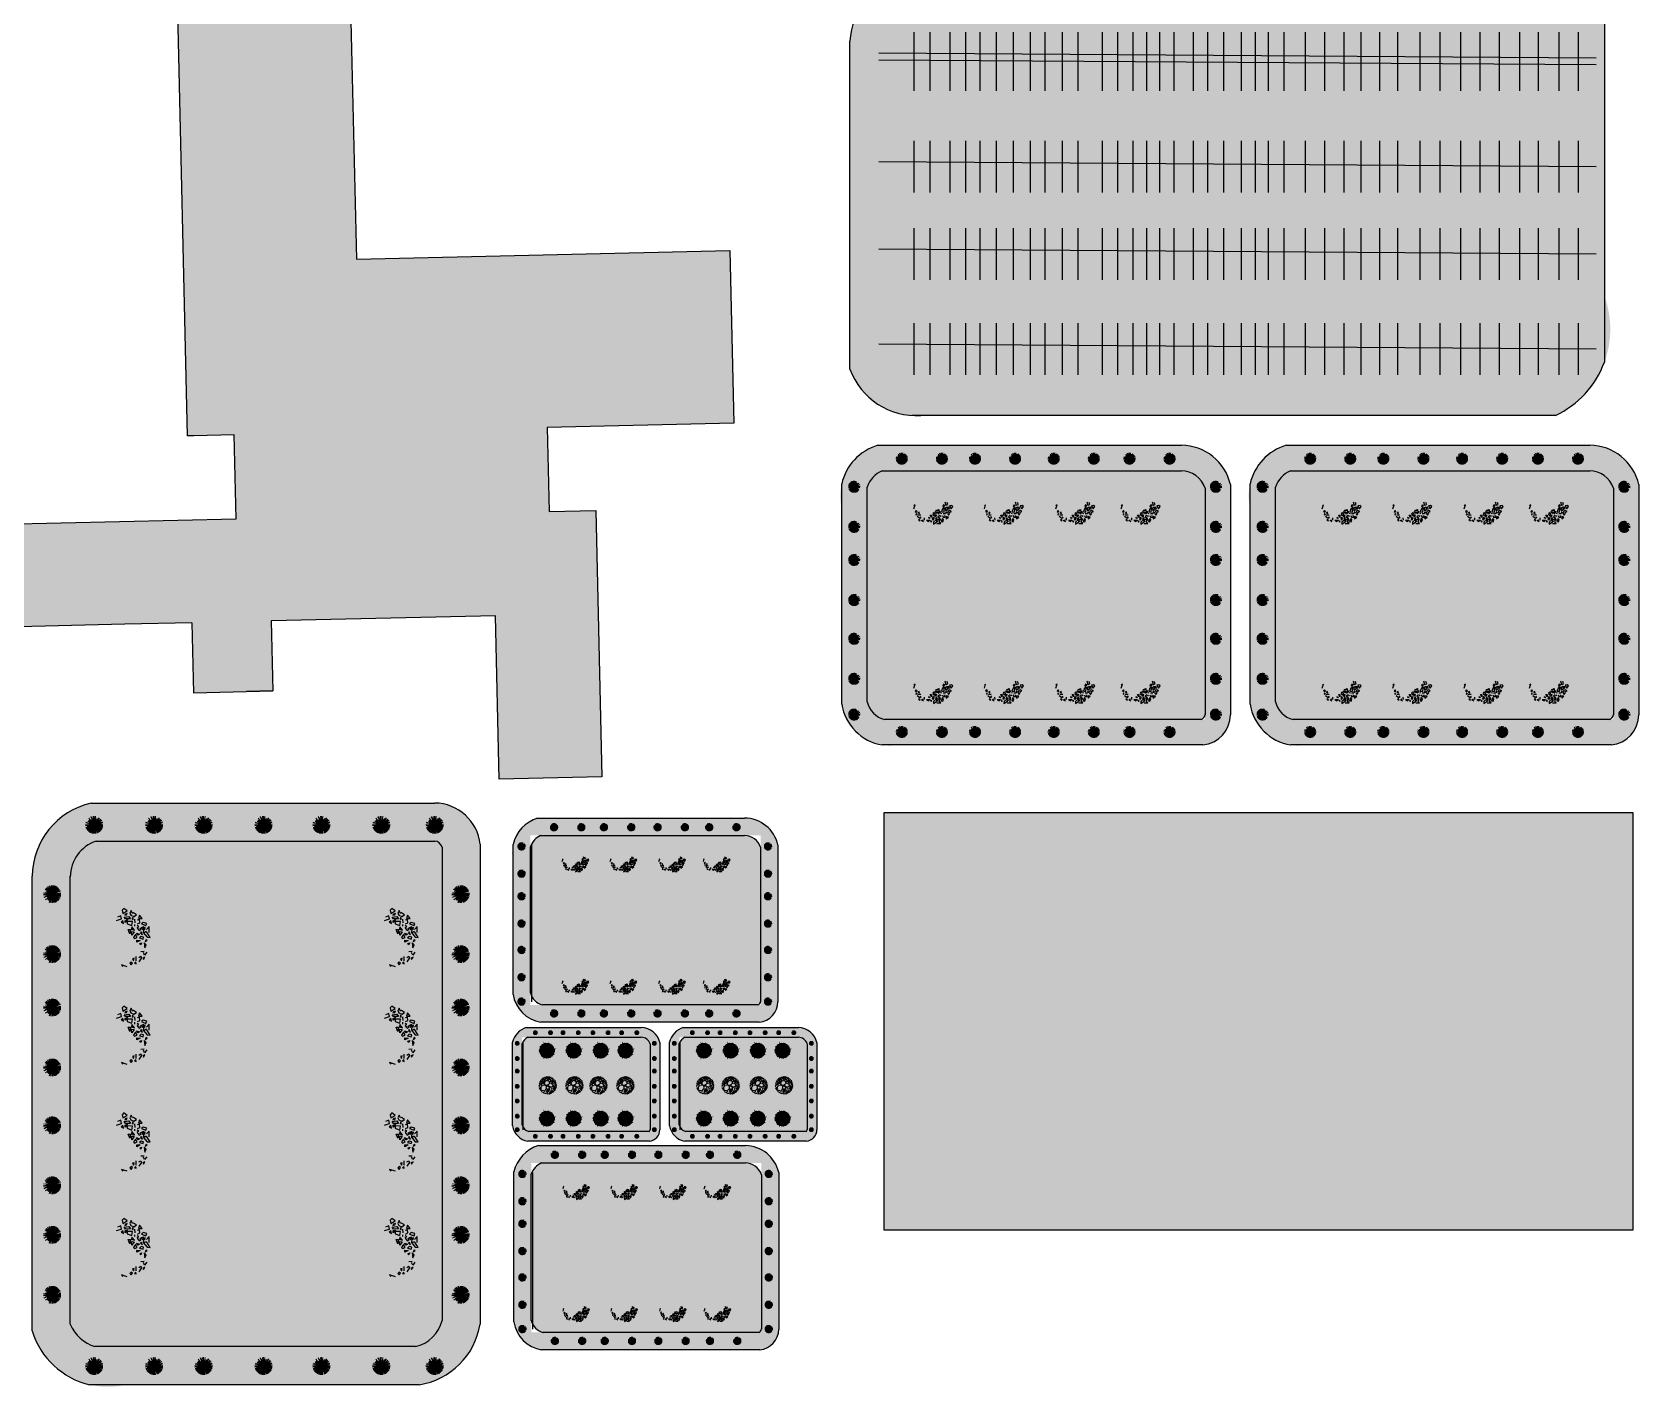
# Model space of a CAD drawing. Header units: millimetres. Extents: x -1544140 to 7445918, y -1294905 to 2019878.
# Drawn here: x 2040692 to 2064397, y 21221 to 41199 of the extents above; entities that cross this region are included whole.
import ezdxf

# ---------------------------------------------------------------- set-up
doc = ezdxf.new("R2010")
doc.units = ezdxf.units.MM
doc.header["$MEASUREMENT"] = 0
doc.layers.add('marc det', color=74, linetype='Continuous', lineweight=18)
picture_1 = doc.add_image_def('image5.png', size_in_pixel=(1482, 826))

# ---------------------------------------------------------------- blocks, each defined once
blk = doc.blocks.new('LG15B')
at = {"linetype": 'Continuous'}
for p, q in [((-1392, -60), (-1476, 47)), ((-1316, 253), (-1461, 184)), ((-1316, 253), (-1446, 260)), ((-1316, 253), (-1422, 360)), ((-1316, 253), (-1392, 452)), ((-1331, 54), (-1392, -60)), ((-1238, 598), (-1385, 529)), ((-1238, 598), (-1353, 598)), ((-1201, 200), (-1331, 54)), ((-1238, 598), (-1323, 643)), ((-1201, 200), (-1316, 253)), ((-1238, 598), (-1285, 712)), ((-1132, 468), (-1247, 537)), ((-1238, 598), (-1238, 827)), ((-1093, 667), (-1238, 598)), ((-1067, 34), (-1202, 79)), ((-1056, 307), (-1201, 200)), ((-1093, 858), (-1193, 858)), ((-1093, 858), (-1162, 895)), ((-1132, 468), (-1017, 582)), ((-1132, 468), (-1117, 582)), ((-1132, 390), (-1132, 468)), ((-1056, 307), (-1132, 390)), ((-1093, 858), (-1125, 957)), ((-1093, 858), (-1047, 1010)), ((-865, 743), (-1093, 858)), ((-978, 735), (-1093, 667)), ((-1067, 34), (-1067, 214)), ((-1067, 34), (-932, 169)), ((-960, -56), (-1067, 34)), ((-872, 299), (-1056, 307)), ((-926, 1072), (-1040, 1072)), ((-865, 429), (-1010, 444)), ((-865, 743), (-978, 735)), ((-690, 43), (-960, -56)), ((-926, 1072), (-956, 1109)), ((-926, 1072), (-926, 1187)), ((-926, 957), (-926, 1072)), ((-895, 842), (-926, 957)), ((-917, 1072), (-833, 1224)), ((-865, 743), (-895, 842)), ((-696, 245), (-872, 299)), ((-796, 1094), (-865, 1133)), ((-750, 628), (-865, 743)), ((-865, 505), (-826, 582)), ((-865, 429), (-865, 505)), ((-772, 353), (-865, 429)), ((-666, 1255), (-811, 1217)), ((-796, 1094), (-765, 1179)), ((-750, 972), (-796, 1094)), ((-696, 245), (-772, 353)), ((-666, 1255), (-750, 1270)), ((-750, 972), (-673, 1094)), ((-742, 804), (-750, 972)), ((-635, 513), (-750, 628)), ((-666, 628), (-742, 804)), ((-581, 184), (-696, 245)), ((-456, 17), (-690, 43)), ((-673, 1094), (-673, 1209)), ((-673, 1094), (-627, 1148)), ((-673, 1094), (-558, 1094)), ((-666, 1255), (-666, 1317)), ((-490, 1285), (-666, 1255)), ((-635, 513), (-666, 628)), ((-520, 949), (-635, 919)), ((-635, 513), (-612, 650)), ((-520, 284), (-635, 513)), ((-627, 1148), (-605, 1209)), ((-490, 1285), (-612, 1317)), ((-612, 650), (-536, 765)), ((-520, 949), (-605, 1018)), ((-536, 765), (-588, 880)), ((-451, 93), (-581, 184)), ((-520, 949), (-566, 880)), ((-536, 765), (-475, 910)), ((-536, 765), (-421, 765)), ((-527, 437), (-482, 559)), ((-520, 284), (-527, 437)), ((-520, 949), (-520, 1064)), ((-406, 903), (-520, 949)), ((-451, 93), (-520, 284)), ((-183, 1362), (-497, 1400)), ((-252, 1285), (-490, 1285)), ((-482, 559), (-352, 704)), ((-291, -60), (-456, 17)), ((-451, 93), (-337, 47)), ((-291, -60), (-451, 93)), ((-352, 1170), (-413, 1187)), ((-352, 1170), (-406, 1248)), ((-406, 903), (-352, 1057)), ((-352, 704), (-406, 903)), ((-352, 1170), (-298, 1270)), ((-352, 1057), (-352, 1170)), ((-352, 1057), (-230, 1133)), ((-352, 704), (-100, 903)), ((-337, 47), (-100, 17)), ((-183, 1362), (-268, 1469)), ((-100, 1179), (-252, 1285)), ((-230, 1133), (-230, 1248)), ((-230, 1248), (-230, 1133)), ((-230, 1133), (-183, 1187)), ((-230, 1133), (-115, 1133)), ((-183, 1362), (-68, 1477)), ((-183, 1362), (-153, 1469)), ((-107, 1300), (-183, 1362)), ((-107, 1300), (0, 1362)), ((-100, 1179), (-107, 1300)), ((-61, 1057), (-100, 1179)), ((-100, 903), (69, 1087)), ((-100, 903), (-61, 1057)), ((-100, 17), (175, 184)), ((64, 753), (-43, 824)), ((64, 753), (-43, 689)), ((114, 1415), (-16, 1477)), ((0, 1362), (114, 1362)), ((0, 1362), (62, 1255)), ((175, 184), (53, 9)), ((53, 9), (398, -221)), ((64, 753), (64, 887)), ((182, 699), (64, 753)), ((69, 1087), (214, 1324)), ((114, 1415), (99, 1477)), ((214, 1324), (114, 1415)), ((280, 1300), (145, 1165)), ((182, 1022), (145, 1129)), ((154, 869), (182, 1022)), ((182, 699), (154, 869)), ((214, 1415), (175, 1462)), ((175, 184), (283, 338)), ((175, 184), (315, 313)), ((182, 1022), (280, 1103)), ((262, 537), (182, 699)), ((280, 1300), (208, 1435)), ((214, 1415), (329, 1477)), ((214, 1324), (443, 1415)), ((214, 1324), (214, 1415)), ((329, 1025), (214, 1025)), ((262, 537), (280, 734)), ((283, 338), (262, 537)), ((450, 1247), (280, 1300)), ((283, 338), (398, 613)), ((315, 313), (504, 358)), ((329, 1025), (329, 1140)), ((459, 888), (329, 1025)), ((398, 613), (459, 888)), ((398, 613), (549, 699)), ((478, 1327), (405, 1425)), ((450, 1247), (478, 1327)), ((558, 1140), (450, 1247)), ((459, 888), (558, 1140)), ((478, 1327), (567, 1372)), ((504, 358), (577, 375)), ((504, 358), (720, 277)), ((549, 699), (755, 887)), ((549, 699), (755, 717)), ((558, 1140), (734, 1125)), ((577, 375), (675, 429)), ((734, 1125), (619, 1309)), ((800, 537), (665, 635)), ((675, 429), (800, 537)), ((720, 277), (962, 304)), ((720, 277), (989, 62)), ((734, 1125), (734, 1309)), ((734, 1125), (849, 1194)), ((734, 1125), (963, 1125)), ((755, 887), (755, 1022)), ((755, 887), (890, 887)), ((755, 717), (935, 807)), ((755, 717), (1043, 645)), ((918, -47), (783, 88)), ((800, 537), (800, 663)), ((800, 537), (944, 590)), ((800, 537), (944, 457)), ((918, -47), (918, 88)), ((935, 807), (1025, 897)), ((962, 304), (1115, 375)), ((989, 62), (1232, 107)), ((989, 62), (1258, -343)), ((1025, 897), (1025, 1075)), ((1025, 897), (1159, 942)), ((1025, 897), (1294, 807)), ((1043, 645), (1249, 618)), ((1043, 645), (1159, 483)), ((1115, 375), (1249, 510)), ((1159, 483), (1294, 348)), ((1232, 107), (1232, 240)), ((1232, 107), (1367, 169)), ((1232, 107), (1367, -28)), ((1249, 618), (1249, 753)), ((1249, 618), (1384, 618)), ((1249, 618), (1429, 483)), ((1294, 348), (1402, 195)), ((1402, 195), (1339, -2)), ((1402, 195), (1474, 268)), ((1402, 195), (1474, 133)), ((1402, 195), (1474, -2)), ((-1392, -60), (-1476, -68)), ((-1392, -60), (-1461, -290)), ((-1228, -612), (-1426, -477)), ((-1228, -612), (-1363, -612)), ((-1183, -378), (-1318, -316)), ((-1183, -378), (-1318, -451)), ((-1228, -612), (-1282, -747)), ((-1058, -882), (-1265, -818)), ((-960, -882), (-1228, -612)), ((-1183, -378), (-1202, -505)), ((-1093, -190), (-1183, -378)), ((-1183, -378), (-1067, -370)), ((-1183, -378), (-1067, -505)), ((-1058, -882), (-1112, -962)), ((-960, -56), (-1093, -190)), ((-960, -882), (-1058, -882)), ((-1058, -882), (-977, -1142)), ((-690, -882), (-960, -882)), ((-717, -1142), (-960, -1142)), ((-717, -1142), (-825, -1277)), ((-510, -1007), (-717, -1142)), ((-717, -1142), (-672, -1321)), ((-456, -801), (-690, -882)), ((-367, -1303), (-636, -1303)), ((-456, -801), (-510, -1007)), ((-367, -1303), (-501, -1438)), ((-322, -630), (-456, -801)), ((-97, -1168), (-367, -1303)), ((-367, -1303), (-303, -1438)), ((-367, -1303), (-170, -1438)), ((-252, -381), (-322, -630)), ((-252, -152), (-291, -60)), ((-122, -152), (-252, -381)), ((-252, -381), (-252, -152)), ((-252, -381), (-151, -603)), ((-106, -926), (-241, -900)), ((-106, -926), (-241, -1035)), ((-151, -603), (-106, -926)), ((-151, -603), (28, -657)), ((23, -113), (-122, -152)), ((19, -1357), (-115, -1492)), ((-106, -926), (28, -818)), ((-106, -926), (28, -953)), ((-106, -926), (-106, -1088)), ((172, -900), (-97, -1168)), ((-97, -1168), (19, -1357)), ((19, -1357), (73, -1492)), ((19, -1357), (298, -1492)), ((138, -182), (23, -113)), ((28, -657), (163, -522)), ((28, -657), (163, -792)), ((28, -657), (163, -657)), ((398, -221), (138, -182)), ((138, -182), (289, -406)), ((307, -630), (172, -900)), ((172, -900), (199, -1070)), ((199, -1070), (334, -1205)), ((334, -1205), (280, -1340)), ((289, -406), (307, -630)), ((307, -630), (414, -936)), ((585, -1241), (315, -1456)), ((334, -1205), (468, -1205)), ((334, -1205), (414, -1340)), ((398, -221), (540, -352)), ((398, -221), (594, -235)), ((414, -936), (549, -1025)), ((549, -1025), (442, -1080)), ((585, -1241), (532, -1402)), ((540, -352), (639, -603)), ((540, -352), (747, -451)), ((549, -1025), (577, -891)), ((549, -1025), (684, -971)), ((549, -1025), (684, -1106)), ((549, -1025), (577, -1151)), ((774, -1007), (585, -1241)), ((585, -1241), (854, -1187)), ((585, -1241), (720, -1312)), ((594, -235), (783, -181)), ((639, -603), (774, -1007)), ((747, -451), (927, -468)), ((774, -1007), (908, -1007)), ((783, -181), (918, -47)), ((783, -181), (962, -271)), ((908, -1007), (854, -738)), ((908, -1007), (1124, -872)), ((908, -1007), (1043, -1142)), ((918, -47), (1052, -47)), ((918, -47), (1097, -136)), ((927, -468), (1105, -397)), ((927, -468), (1052, -640)), ((1052, -640), (998, -773)), ((1052, -640), (1187, -640)), ((1204, -630), (1097, -837)), ((1105, -397), (1105, -262)), ((1105, -397), (1187, -370)), ((1105, -397), (1187, -505)), ((1258, -343), (1204, -630)), ((1204, -630), (1420, -432)), ((1204, -630), (1384, -567)), ((1204, -630), (1322, -702)), ((1204, -630), (1232, -837)), ((1258, -343), (1393, -208)), ((1393, -208), (1474, -91)), ((1393, -208), (1474, -333))]:
    blk.add_line(p, q, dxfattribs=at)

msp = doc.modelspace()

# ---------------------------------------------------------------- hatches: boundary and pattern name
at = {"true_color": 0xcd2027, "transparency": 33554687}
h = msp.add_hatch(color=242, dxfattribs=at)
h.dxf.hatch_style = 1
h.paths.add_polyline_path([(2048290.4, 35368.1), (2051046.3, 35431.6), (2050987.5, 37980.8), (2045475.7, 37853.7), (2045380.3, 41987.6), (2042831.1, 41928.8), (2042985.2, 35245.7), (2043674.2, 35261.6), (2043702.8, 34021.4), (2040257.9, 33942), (2040292.9, 32426.3), (2042061.3, 32467), (2043048.8, 32489.8), (2043072.6, 31456.3), (2044243.9, 31483.4), (2044220, 32516.8), (2047527.1, 32593.1), (2047582.7, 30181.7), (2049098.5, 30216.6), (2049007.9, 34143.8), (2048319, 34127.9)])
at = {"true_color": 0x939598, "transparency": 33554687}
h = msp.add_hatch(color=252, dxfattribs=at)
h.dxf.hatch_style = 1
h.paths.add_polyline_path([(2053439.1, 42156.2, 0.2872659), (2052756.8, 40804.9), (2052756.8, 36230.6, 0.332507), (2053801.9, 35547.2), (2063165.9, 35547.2, 0.3907069), (2063888.4, 37307.2), (2063888.4, 41573.2, 0.2735224), (2062865.5, 42156.2)])
at = {"true_color": 0x8dc133, "transparency": 33554687}
h = msp.add_hatch(color=65, dxfattribs=at)
h.dxf.hatch_style = 1
h.paths.add_polyline_path([(2058372.1, 31146.3, -0.3880766), (2057965.2, 30688), (2053469.6, 30688, -0.4162769), (2052635.9, 31290.8), (2052635.9, 34182.4, -0.3943812), (2053167, 35107.6), (2057632.6, 35107.6, -0.3522063), (2058372.1, 34526.8)])
h.paths.add_polyline_path([(2053433.3, 31063.9, -0.4171985), (2053011.8, 31325.5), (2053011.8, 34233.1, -0.3865289), (2053233, 34731.7), (2057635.1, 34731.7, -0.3269494), (2057996.2, 34476.3), (2057996.2, 31063.9)], flags=16)
h = msp.add_hatch(color=65, dxfattribs=at)
h.dxf.hatch_style = 1
h.paths.add_polyline_path([(2064396.9, 31146.3, -0.3880766), (2063989.9, 30688), (2059494.4, 30688, -0.4162769), (2058660.7, 31290.8), (2058660.7, 34182.4, -0.3943812), (2059191.8, 35107.6), (2063657.3, 35107.6, -0.3522063), (2064396.9, 34526.8)])
h.paths.add_polyline_path([(2059458.1, 31063.9, -0.4171985), (2059036.6, 31325.5), (2059036.6, 34233.1, -0.3865289), (2059257.8, 34731.7), (2063659.8, 34731.7, -0.3269494), (2064021, 34476.3), (2064021, 31063.9)], flags=16)
at = {"true_color": 0xb8d93f, "transparency": 33554687}
h = msp.add_hatch(color=63, dxfattribs=at)
h.dxf.hatch_style = 1
h.paths.add_polyline_path([(2057996.2, 34476.3, 0.3269494), (2057635.1, 34731.7), (2053233, 34731.7, 0.3865289), (2053011.8, 34233.1), (2053011.8, 31325.5, 0.4171985), (2053433.3, 31063.9), (2057937.4, 31063.9, 0.3518983), (2057996.2, 31142.5)])
h = msp.add_hatch(color=63, dxfattribs=at)
h.dxf.hatch_style = 1
h.paths.add_polyline_path([(2064021, 34476.3, 0.3269494), (2063659.8, 34731.7), (2059257.8, 34731.7, 0.3865289), (2059036.6, 34233.1), (2059036.6, 31325.5, 0.4171985), (2059458.1, 31063.9), (2063962.2, 31063.9, 0.3518983), (2064021, 31142.5)])
at = {"true_color": 0x8dc133, "transparency": 33554687}
h = msp.add_hatch(color=65, dxfattribs=at)
h.dxf.hatch_style = 1
h.paths.add_polyline_path([(2047302, 29222.2, 0.3880766), (2046616.6, 29830.7), (2041561.2, 29830.7, 0.3522063), (2040692.5, 28724.7), (2040692.5, 22046.5, 0.3943812), (2042076.2, 21252.3), (2046400.7, 21252.3, 0.4162769), (2047302, 22499.1)])
h.paths.add_polyline_path([(2046739.9, 29180.6, 0.3518983), (2046622.3, 29268.6), (2041636.8, 29268.6, 0.3269494), (2041254.7, 28728.5), (2041254.7, 22145.2, 0.3865289), (2042000.4, 21814.5), (2046348.7, 21814.5, 0.4171985), (2046739.9, 22444.8)], flags=16)
at = {"true_color": 0x76470a, "transparency": 33554687}
h = msp.add_hatch(color=36, dxfattribs=at)
h.dxf.hatch_style = 1
h.paths.add_polyline_path([(2053265, 29689.7), (2053265, 23531.6), (2064305.8, 23531.6), (2064305.8, 29689.7)])
at = {"true_color": 0x8dc133, "transparency": 33554687}
h = msp.add_hatch(color=65, dxfattribs=at)
h.dxf.hatch_style = 1
h.paths.add_polyline_path([(2051695.9, 26910.2, -0.3880766), (2051418.7, 26598), (2048355.9, 26598, -0.4162769), (2047787.9, 27008.6), (2047787.9, 28978.7, -0.3943812), (2048149.8, 29609), (2051192.1, 29609, -0.3522063), (2051695.9, 29213.3)])
h.paths.add_polyline_path([(2048044, 26854.1), (2048044, 29352.9), (2051439.8, 29352.9), (2051439.8, 26854.1)], flags=16)
at = {"true_color": 0xb8d93f, "transparency": 33554687}
h = msp.add_hatch(color=63, dxfattribs=at)
h.dxf.hatch_style = 1
h.paths.add_polyline_path([(2041636.8, 29268.6, 0.3269494), (2041254.7, 28728.5), (2041254.7, 22145.2, 0.3865289), (2042000.4, 21814.5), (2046348.7, 21814.5, 0.4171985), (2046739.9, 22444.8), (2046739.9, 29180.6, 0.3518983), (2046622.3, 29268.6)])
h = msp.add_hatch(color=63, dxfattribs=at)
h.dxf.hatch_style = 1
h.paths.add_polyline_path([(2051399.8, 26854.1, 0.3518983), (2051439.8, 26907.7), (2051439.8, 29178.9, 0.3269494), (2051193.8, 29352.9), (2048194.7, 29352.9, 0.3865289), (2048044, 29013.2), (2048044, 27032.3, 0.4171985), (2048331.2, 26854.1)])
at = {"true_color": 0x8dc133, "transparency": 33554687}
h = msp.add_hatch(color=65, dxfattribs=at)
h.dxf.hatch_style = 1
h.paths.add_polyline_path([(2049953.9, 25017.8, -0.3880766), (2049799.7, 24844.1), (2048095.5, 24844.1, -0.4162769), (2047779.5, 25072.6), (2047779.5, 26168.8, -0.3943812), (2047980.8, 26519.5), (2049673.6, 26519.5, -0.3522063), (2049953.9, 26299.3)])
h.paths.add_polyline_path([(2048081.7, 24986.6, -0.4171985), (2047921.9, 25085.7), (2047921.9, 26377), (2049674.5, 26377, -0.3269494), (2049811.4, 26280.2), (2049811.4, 24986.6)], flags=16)
at = {"true_color": 0xb8d93f, "transparency": 33554687}
h = msp.add_hatch(color=63, dxfattribs=at)
h.dxf.hatch_style = 1
h.paths.add_polyline_path([(2049811.4, 26280.2, 0.3269494), (2049674.5, 26377), (2048005.8, 26377, 0.3865289), (2047921.9, 26188), (2047921.9, 25085.7, 0.4171985), (2048081.7, 24986.6), (2049789.1, 24986.6, 0.3518983), (2049811.4, 25016.4)])
at = {"true_color": 0x8dc133, "transparency": 33554687}
h = msp.add_hatch(color=65, dxfattribs=at)
h.dxf.hatch_style = 1
h.paths.add_polyline_path([(2052271, 25017.8, -0.3880766), (2052116.8, 24844.1), (2050412.6, 24844.1, -0.4162769), (2050096.5, 25072.6), (2050096.5, 26168.8, -0.3943812), (2050297.9, 26519.5), (2051990.7, 26519.5, -0.3522063), (2052271, 26299.3)])
h.paths.add_polyline_path([(2050398.8, 24986.6, -0.4171985), (2050239, 25085.7), (2050239, 26377), (2051991.6, 26377, -0.3269494), (2052128.5, 26280.2), (2052128.5, 24986.6)], flags=16)
at = {"true_color": 0xb8d93f, "transparency": 33554687}
h = msp.add_hatch(color=63, dxfattribs=at)
h.dxf.hatch_style = 1
h.paths.add_polyline_path([(2052128.5, 26280.2, 0.3269494), (2051991.6, 26377), (2050322.9, 26377, 0.3865289), (2050239, 26188), (2050239, 25085.7, 0.4171985), (2050398.8, 24986.6), (2052106.2, 24986.6, 0.3518983), (2052128.5, 25016.4)])
at = {"true_color": 0x8dc133, "transparency": 33554687}
h = msp.add_hatch(color=65, dxfattribs=at)
h.dxf.hatch_style = 1
h.paths.add_polyline_path([(2051707.8, 22080.4, -0.3880766), (2051430.5, 21768.2), (2048367.8, 21768.2, -0.4162769), (2047799.8, 22178.8), (2047799.8, 24148.8, -0.3943812), (2048161.6, 24779.2), (2051203.9, 24779.2, -0.3522063), (2051707.8, 24383.4)])
h.paths.add_polyline_path([(2048055.9, 22024.2), (2048055.9, 24523.1), (2051451.7, 24523.1), (2051451.7, 22024.2)], flags=16)
at = {"true_color": 0xb8d93f, "transparency": 33554687}
h = msp.add_hatch(color=63, dxfattribs=at)
h.dxf.hatch_style = 1
h.paths.add_polyline_path([(2051411.6, 22024.2, 0.3518983), (2051451.7, 22077.8), (2051451.7, 24349, 0.3269494), (2051205.7, 24523.1), (2048206.6, 24523.1, 0.3865289), (2048055.9, 24183.4), (2048055.9, 22202.4, 0.4171985), (2048343.1, 22024.2)])
at = {"layer": 'marc det'}
for points in [[(2053838.1, 34476.2), (2053781.6, 34461.1), (2053763, 34437.2), (2053729, 34389.4), (2053693.1, 34385.2), (2053688.3, 34343.9), (2053702.1, 34326.5), (2053691.8, 34300.2), (2053652.1, 34225.9), (2053664.9, 34200.2), (2053686.7, 34168.2), (2053687.1, 34140), (2053643.8, 34123.4), (2053704.1, 34119.1), (2053696.6, 34091.5), (2053716.2, 34071.1), (2053718.6, 34045.4), (2053748.3, 34012.9), (2053758, 33976.5), (2053785.4, 33955.7), (2053805.3, 33959.6), (2053831.5, 33944.6), (2053843.4, 33910.6), (2053851.8, 33867.9), (2053861, 33900), (2053889.5, 33925.7), (2053925.3, 33914.6), (2053949, 33899.1), (2053978.1, 33908.9), (2054009.2, 33909), (2054029.1, 33886.7), (2054036.9, 33912.4), (2054069.5, 33930.9), (2054103.4, 33929.5), (2054138.8, 33946.6), (2054149.5, 33970.8), (2054168.3, 33980.6), (2054193.2, 33985.5), (2054202, 34019.5), (2054218.8, 34038.9), (2054264.4, 34043.9), (2054299.4, 34036.6), (2054269.6, 34057), (2054247.2, 34078.8), (2054248.3, 34099.2), (2054268.7, 34127.4), (2054285.3, 34160.9), (2054282.5, 34188.6), (2054287.3, 34256.1), (2054343.6, 34285.3), (2054274.7, 34280.8), (2054255.5, 34312.3), (2054252.3, 34341.9), (2054231.4, 34382.2), (2054206.6, 34403.5), (2054195.1, 34435.5), (2054169.6, 34446.7), (2054136.5, 34470.4), (2054109.2, 34467.7), (2054109.9, 34513.6), (2054080.8, 34477.6), (2054070.1, 34505.7), (2054055.8, 34513), (2054021.2, 34523.1), (2054014, 34514.9), (2053950.3, 34510.4), (2053932.7, 34521), (2053901.5, 34508.8), (2053877.5, 34512.2), (2053853.3, 34543.7), (2053830.7, 34579.6), (2053840, 34545.2), (2053849.6, 34496.6)], [(2054878.4, 34476.2), (2054821.9, 34461.1), (2054803.3, 34437.2), (2054769.3, 34389.4), (2054733.4, 34385.2), (2054728.6, 34343.9), (2054742.4, 34326.5), (2054732.1, 34300.2), (2054692.4, 34225.9), (2054705.2, 34200.2), (2054727, 34168.2), (2054727.4, 34140), (2054684.1, 34123.4), (2054744.4, 34119.1), (2054736.9, 34091.5), (2054756.5, 34071.1), (2054758.9, 34045.4), (2054788.6, 34012.9), (2054798.3, 33976.5), (2054825.7, 33955.7), (2054845.6, 33959.6), (2054871.8, 33944.6), (2054883.7, 33910.6), (2054892.1, 33867.9), (2054901.3, 33900), (2054929.8, 33925.7), (2054965.6, 33914.6), (2054989.3, 33899.1), (2055018.4, 33908.9), (2055049.5, 33909), (2055069.4, 33886.7), (2055077.2, 33912.4), (2055109.8, 33930.9), (2055143.6, 33929.5), (2055179.1, 33946.6), (2055189.8, 33970.8), (2055208.6, 33980.6), (2055233.5, 33985.5), (2055242.3, 34019.5), (2055259.1, 34038.9), (2055304.7, 34043.9), (2055339.7, 34036.6), (2055309.9, 34057), (2055287.5, 34078.8), (2055288.6, 34099.2), (2055308.9, 34127.4), (2055325.6, 34160.9), (2055322.8, 34188.6), (2055327.6, 34256.1), (2055383.9, 34285.3), (2055315, 34280.8), (2055295.8, 34312.3), (2055292.6, 34341.9), (2055271.7, 34382.2), (2055246.9, 34403.5), (2055235.4, 34435.5), (2055209.9, 34446.7), (2055176.8, 34470.4), (2055149.5, 34467.7), (2055150.2, 34513.6), (2055121.1, 34477.6), (2055110.4, 34505.7), (2055096.1, 34513), (2055061.5, 34523.1), (2055054.3, 34514.9), (2054990.6, 34510.4), (2054973, 34521), (2054941.8, 34508.8), (2054917.8, 34512.2), (2054893.5, 34543.7), (2054871, 34579.6), (2054880.3, 34545.2), (2054889.9, 34496.6)], [(2055932.6, 34476.2), (2055876.1, 34461.1), (2055857.5, 34437.2), (2055823.4, 34389.4), (2055787.6, 34385.2), (2055782.8, 34343.9), (2055796.6, 34326.5), (2055786.2, 34300.2), (2055746.6, 34225.9), (2055759.4, 34200.2), (2055781.2, 34168.2), (2055781.6, 34140), (2055738.3, 34123.4), (2055798.6, 34119.1), (2055791.1, 34091.5), (2055810.6, 34071.1), (2055813.1, 34045.4), (2055842.7, 34012.9), (2055852.5, 33976.5), (2055879.9, 33955.7), (2055899.8, 33959.6), (2055926, 33944.6), (2055937.8, 33910.6), (2055946.2, 33867.9), (2055955.5, 33900), (2055984, 33925.7), (2056019.8, 33914.6), (2056043.5, 33899.1), (2056072.6, 33908.9), (2056103.6, 33909), (2056123.5, 33886.7), (2056131.4, 33912.4), (2056163.9, 33930.9), (2056197.8, 33929.5), (2056233.2, 33946.6), (2056244, 33970.8), (2056262.7, 33980.6), (2056287.6, 33985.5), (2056296.4, 34019.5), (2056313.3, 34038.9), (2056358.9, 34043.9), (2056393.9, 34036.6), (2056364, 34057), (2056341.6, 34078.8), (2056342.8, 34099.2), (2056363.1, 34127.4), (2056379.8, 34160.9), (2056376.9, 34188.6), (2056381.7, 34256.1), (2056438, 34285.3), (2056369.1, 34280.8), (2056350, 34312.3), (2056346.8, 34341.9), (2056325.9, 34382.2), (2056301, 34403.5), (2056289.6, 34435.5), (2056264.1, 34446.7), (2056231, 34470.4), (2056203.7, 34467.7), (2056204.4, 34513.6), (2056175.3, 34477.6), (2056164.6, 34505.7), (2056150.2, 34513), (2056115.7, 34523.1), (2056108.5, 34514.9), (2056044.8, 34510.4), (2056027.1, 34521), (2055995.9, 34508.8), (2055972, 34512.2), (2055947.7, 34543.7), (2055925.1, 34579.6), (2055934.5, 34545.2), (2055944.1, 34496.6)], [(2056895.8, 34476.2), (2056839.3, 34461.1), (2056820.7, 34437.2), (2056786.7, 34389.4), (2056750.8, 34385.2), (2056746, 34343.9), (2056759.8, 34326.5), (2056749.4, 34300.2), (2056709.8, 34225.9), (2056722.6, 34200.2), (2056744.4, 34168.2), (2056744.8, 34140), (2056701.5, 34123.4), (2056761.8, 34119.1), (2056754.3, 34091.5), (2056773.8, 34071.1), (2056776.3, 34045.4), (2056806, 34012.9), (2056815.7, 33976.5), (2056843.1, 33955.7), (2056863, 33959.6), (2056889.2, 33944.6), (2056901.1, 33910.6), (2056909.5, 33867.9), (2056918.7, 33900), (2056947.2, 33925.7), (2056983, 33914.6), (2057006.7, 33899.1), (2057035.8, 33908.9), (2057066.8, 33909), (2057086.7, 33886.7), (2057094.6, 33912.4), (2057127.2, 33930.9), (2057161, 33929.5), (2057196.5, 33946.6), (2057207.2, 33970.8), (2057226, 33980.6), (2057250.8, 33985.5), (2057259.7, 34019.5), (2057276.5, 34038.9), (2057322.1, 34043.9), (2057357.1, 34036.6), (2057327.3, 34057), (2057304.9, 34078.8), (2057306, 34099.2), (2057326.3, 34127.4), (2057343, 34160.9), (2057340.2, 34188.6), (2057345, 34256.1), (2057401.3, 34285.3), (2057332.3, 34280.8), (2057313.2, 34312.3), (2057310, 34341.9), (2057289.1, 34382.2), (2057264.3, 34403.5), (2057252.8, 34435.5), (2057227.3, 34446.7), (2057194.2, 34470.4), (2057166.9, 34467.7), (2057167.6, 34513.6), (2057138.5, 34477.6), (2057127.8, 34505.7), (2057113.5, 34513), (2057078.9, 34523.1), (2057071.7, 34514.9), (2057008, 34510.4), (2056990.4, 34521), (2056959.2, 34508.8), (2056935.2, 34512.2), (2056910.9, 34543.7), (2056888.4, 34579.6), (2056897.7, 34545.2), (2056907.3, 34496.6)], [(2059862.9, 34476.2), (2059806.4, 34461.1), (2059787.8, 34437.2), (2059753.8, 34389.4), (2059717.9, 34385.2), (2059713.1, 34343.9), (2059726.9, 34326.5), (2059716.5, 34300.2), (2059676.9, 34225.9), (2059689.7, 34200.2), (2059711.5, 34168.2), (2059711.9, 34140), (2059668.6, 34123.4), (2059728.9, 34119.1), (2059721.4, 34091.5), (2059740.9, 34071.1), (2059743.4, 34045.4), (2059773.1, 34012.9), (2059782.8, 33976.5), (2059810.2, 33955.7), (2059830.1, 33959.6), (2059856.3, 33944.6), (2059868.1, 33910.6), (2059876.5, 33867.9), (2059885.8, 33900), (2059914.3, 33925.7), (2059950.1, 33914.6), (2059973.8, 33899.1), (2060002.9, 33908.9), (2060033.9, 33909), (2060053.8, 33886.7), (2060061.7, 33912.4), (2060094.2, 33930.9), (2060128.1, 33929.5), (2060163.5, 33946.6), (2060174.3, 33970.8), (2060193, 33980.6), (2060217.9, 33985.5), (2060226.7, 34019.5), (2060243.6, 34038.9), (2060289.2, 34043.9), (2060324.2, 34036.6), (2060294.3, 34057), (2060272, 34078.8), (2060273.1, 34099.2), (2060293.4, 34127.4), (2060310.1, 34160.9), (2060307.2, 34188.6), (2060312, 34256.1), (2060368.3, 34285.3), (2060299.4, 34280.8), (2060280.3, 34312.3), (2060277.1, 34341.9), (2060256.2, 34382.2), (2060231.3, 34403.5), (2060219.9, 34435.5), (2060194.4, 34446.7), (2060161.3, 34470.4), (2060134, 34467.7), (2060134.7, 34513.6), (2060105.6, 34477.6), (2060094.9, 34505.7), (2060080.5, 34513), (2060046, 34523.1), (2060038.8, 34514.9), (2059975.1, 34510.4), (2059957.5, 34521), (2059926.2, 34508.8), (2059902.3, 34512.2), (2059878, 34543.7), (2059855.4, 34579.6), (2059864.8, 34545.2), (2059874.4, 34496.6)], [(2060903.2, 34476.2), (2060846.7, 34461.1), (2060828.1, 34437.2), (2060794, 34389.4), (2060758.2, 34385.2), (2060753.4, 34343.9), (2060767.2, 34326.5), (2060756.8, 34300.2), (2060717.2, 34225.9), (2060730, 34200.2), (2060751.8, 34168.2), (2060752.2, 34140), (2060708.9, 34123.4), (2060769.2, 34119.1), (2060761.7, 34091.5), (2060781.2, 34071.1), (2060783.7, 34045.4), (2060813.3, 34012.9), (2060823.1, 33976.5), (2060850.5, 33955.7), (2060870.4, 33959.6), (2060896.6, 33944.6), (2060908.4, 33910.6), (2060916.8, 33867.9), (2060926.1, 33900), (2060954.6, 33925.7), (2060990.4, 33914.6), (2061014.1, 33899.1), (2061043.2, 33908.9), (2061074.2, 33909), (2061094.1, 33886.7), (2061102, 33912.4), (2061134.5, 33930.9), (2061168.4, 33929.5), (2061203.8, 33946.6), (2061214.6, 33970.8), (2061233.3, 33980.6), (2061258.2, 33985.5), (2061267, 34019.5), (2061283.9, 34038.9), (2061329.5, 34043.9), (2061364.5, 34036.6), (2061334.6, 34057), (2061312.2, 34078.8), (2061313.4, 34099.2), (2061333.7, 34127.4), (2061350.4, 34160.9), (2061347.5, 34188.6), (2061352.3, 34256.1), (2061408.6, 34285.3), (2061339.7, 34280.8), (2061320.6, 34312.3), (2061317.4, 34341.9), (2061296.5, 34382.2), (2061271.6, 34403.5), (2061260.2, 34435.5), (2061234.7, 34446.7), (2061201.6, 34470.4), (2061174.3, 34467.7), (2061175, 34513.6), (2061145.9, 34477.6), (2061135.2, 34505.7), (2061120.8, 34513), (2061086.3, 34523.1), (2061079.1, 34514.9), (2061015.4, 34510.4), (2060997.7, 34521), (2060966.5, 34508.8), (2060942.6, 34512.2), (2060918.3, 34543.7), (2060895.7, 34579.6), (2060905.1, 34545.2), (2060914.7, 34496.6)], [(2061957.3, 34476.2), (2061900.8, 34461.1), (2061882.3, 34437.2), (2061848.2, 34389.4), (2061812.4, 34385.2), (2061807.6, 34343.9), (2061821.3, 34326.5), (2061811, 34300.2), (2061771.3, 34225.9), (2061784.1, 34200.2), (2061805.9, 34168.2), (2061806.3, 34140), (2061763, 34123.4), (2061823.3, 34119.1), (2061815.9, 34091.5), (2061835.4, 34071.1), (2061837.9, 34045.4), (2061867.5, 34012.9), (2061877.3, 33976.5), (2061904.6, 33955.7), (2061924.5, 33959.6), (2061950.8, 33944.6), (2061962.6, 33910.6), (2061971, 33867.9), (2061980.2, 33900), (2062008.8, 33925.7), (2062044.5, 33914.6), (2062068.3, 33899.1), (2062097.4, 33908.9), (2062128.4, 33909), (2062148.3, 33886.7), (2062156.1, 33912.4), (2062188.7, 33930.9), (2062222.6, 33929.5), (2062258, 33946.6), (2062268.7, 33970.8), (2062287.5, 33980.6), (2062312.4, 33985.5), (2062321.2, 34019.5), (2062338.1, 34038.9), (2062383.6, 34043.9), (2062418.7, 34036.6), (2062388.8, 34057), (2062366.4, 34078.8), (2062367.6, 34099.2), (2062387.9, 34127.4), (2062404.6, 34160.9), (2062401.7, 34188.6), (2062406.5, 34256.1), (2062462.8, 34285.3), (2062393.9, 34280.8), (2062374.8, 34312.3), (2062371.5, 34341.9), (2062350.7, 34382.2), (2062325.8, 34403.5), (2062314.3, 34435.5), (2062288.9, 34446.7), (2062255.8, 34470.4), (2062228.4, 34467.7), (2062229.2, 34513.6), (2062200.1, 34477.6), (2062189.4, 34505.7), (2062175, 34513), (2062140.4, 34523.1), (2062133.3, 34514.9), (2062069.5, 34510.4), (2062051.9, 34521), (2062020.7, 34508.8), (2061996.8, 34512.2), (2061972.5, 34543.7), (2061949.9, 34579.6), (2061959.3, 34545.2), (2061968.8, 34496.6)], [(2062920.6, 34476.2), (2062864.1, 34461.1), (2062845.5, 34437.2), (2062811.4, 34389.4), (2062775.6, 34385.2), (2062770.8, 34343.9), (2062784.6, 34326.5), (2062774.2, 34300.2), (2062734.6, 34225.9), (2062747.4, 34200.2), (2062769.2, 34168.2), (2062769.5, 34140), (2062726.3, 34123.4), (2062786.6, 34119.1), (2062779.1, 34091.5), (2062798.6, 34071.1), (2062801.1, 34045.4), (2062830.7, 34012.9), (2062840.5, 33976.5), (2062867.9, 33955.7), (2062887.8, 33959.6), (2062914, 33944.6), (2062925.8, 33910.6), (2062934.2, 33867.9), (2062943.4, 33900), (2062972, 33925.7), (2063007.8, 33914.6), (2063031.5, 33899.1), (2063060.6, 33908.9), (2063091.6, 33909), (2063111.5, 33886.7), (2063119.4, 33912.4), (2063151.9, 33930.9), (2063185.8, 33929.5), (2063221.2, 33946.6), (2063232, 33970.8), (2063250.7, 33980.6), (2063275.6, 33985.5), (2063284.4, 34019.5), (2063301.3, 34038.9), (2063346.9, 34043.9), (2063381.9, 34036.6), (2063352, 34057), (2063329.6, 34078.8), (2063330.8, 34099.2), (2063351.1, 34127.4), (2063367.8, 34160.9), (2063364.9, 34188.6), (2063369.7, 34256.1), (2063426, 34285.3), (2063357.1, 34280.8), (2063338, 34312.3), (2063334.7, 34341.9), (2063313.9, 34382.2), (2063289, 34403.5), (2063277.5, 34435.5), (2063252.1, 34446.7), (2063219, 34470.4), (2063191.7, 34467.7), (2063192.4, 34513.6), (2063163.3, 34477.6), (2063152.6, 34505.7), (2063138.2, 34513), (2063103.7, 34523.1), (2063096.5, 34514.9), (2063032.7, 34510.4), (2063015.1, 34521), (2062983.9, 34508.8), (2062960, 34512.2), (2062935.7, 34543.7), (2062913.1, 34579.6), (2062922.5, 34545.2), (2062932, 34496.6)], [(2053838.1, 31832.1), (2053781.6, 31817), (2053763, 31793.2), (2053729, 31745.3), (2053693.1, 31741.1), (2053688.3, 31699.8), (2053702.1, 31682.4), (2053691.8, 31656.1), (2053652.1, 31581.8), (2053664.9, 31556.1), (2053686.7, 31524.1), (2053687.1, 31495.9), (2053643.8, 31479.3), (2053704.1, 31475.1), (2053696.6, 31447.4), (2053716.2, 31427), (2053718.6, 31401.3), (2053748.3, 31368.8), (2053758, 31332.4), (2053785.4, 31311.6), (2053805.3, 31315.5), (2053831.5, 31300.5), (2053843.4, 31266.5), (2053851.8, 31223.8), (2053861, 31255.9), (2053889.5, 31281.7), (2053925.3, 31270.6), (2053949, 31255.1), (2053978.1, 31264.8), (2054009.2, 31264.9), (2054029.1, 31242.6), (2054036.9, 31268.3), (2054069.5, 31286.8), (2054103.4, 31285.4), (2054138.8, 31302.5), (2054149.5, 31326.8), (2054168.3, 31336.5), (2054193.2, 31341.4), (2054202, 31375.4), (2054218.8, 31394.9), (2054264.4, 31399.8), (2054299.4, 31392.6), (2054269.6, 31412.9), (2054247.2, 31434.7), (2054248.3, 31455.1), (2054268.7, 31483.3), (2054285.3, 31516.8), (2054282.5, 31544.5), (2054287.3, 31612), (2054343.6, 31641.2), (2054274.7, 31636.7), (2054255.5, 31668.2), (2054252.3, 31697.9), (2054231.4, 31738.1), (2054206.6, 31759.4), (2054195.1, 31791.5), (2054169.6, 31802.6), (2054136.5, 31826.3), (2054109.2, 31823.7), (2054109.9, 31869.5), (2054080.8, 31833.5), (2054070.1, 31861.7), (2054055.8, 31868.9), (2054021.2, 31879), (2054014, 31870.8), (2053950.3, 31866.3), (2053932.7, 31877), (2053901.5, 31864.8), (2053877.5, 31868.1), (2053853.3, 31899.6), (2053830.7, 31935.5), (2053840, 31901.1), (2053849.6, 31852.5)], [(2054878.4, 31832.1), (2054821.9, 31817), (2054803.3, 31793.2), (2054769.3, 31745.3), (2054733.4, 31741.1), (2054728.6, 31699.8), (2054742.4, 31682.4), (2054732.1, 31656.1), (2054692.4, 31581.8), (2054705.2, 31556.1), (2054727, 31524.1), (2054727.4, 31495.9), (2054684.1, 31479.3), (2054744.4, 31475.1), (2054736.9, 31447.4), (2054756.5, 31427), (2054758.9, 31401.3), (2054788.6, 31368.8), (2054798.3, 31332.4), (2054825.7, 31311.6), (2054845.6, 31315.5), (2054871.8, 31300.5), (2054883.7, 31266.5), (2054892.1, 31223.8), (2054901.3, 31255.9), (2054929.8, 31281.7), (2054965.6, 31270.6), (2054989.3, 31255.1), (2055018.4, 31264.8), (2055049.5, 31264.9), (2055069.4, 31242.6), (2055077.2, 31268.3), (2055109.8, 31286.8), (2055143.6, 31285.4), (2055179.1, 31302.5), (2055189.8, 31326.8), (2055208.6, 31336.5), (2055233.5, 31341.4), (2055242.3, 31375.4), (2055259.1, 31394.9), (2055304.7, 31399.8), (2055339.7, 31392.6), (2055309.9, 31412.9), (2055287.5, 31434.7), (2055288.6, 31455.1), (2055308.9, 31483.3), (2055325.6, 31516.8), (2055322.8, 31544.5), (2055327.6, 31612), (2055383.9, 31641.2), (2055315, 31636.7), (2055295.8, 31668.2), (2055292.6, 31697.9), (2055271.7, 31738.1), (2055246.9, 31759.4), (2055235.4, 31791.5), (2055209.9, 31802.6), (2055176.8, 31826.3), (2055149.5, 31823.7), (2055150.2, 31869.5), (2055121.1, 31833.5), (2055110.4, 31861.7), (2055096.1, 31868.9), (2055061.5, 31879), (2055054.3, 31870.8), (2054990.6, 31866.3), (2054973, 31877), (2054941.8, 31864.8), (2054917.8, 31868.1), (2054893.5, 31899.6), (2054871, 31935.5), (2054880.3, 31901.1), (2054889.9, 31852.5)], [(2055932.6, 31832.1), (2055876.1, 31817), (2055857.5, 31793.2), (2055823.4, 31745.3), (2055787.6, 31741.1), (2055782.8, 31699.8), (2055796.6, 31682.4), (2055786.2, 31656.1), (2055746.6, 31581.8), (2055759.4, 31556.1), (2055781.2, 31524.1), (2055781.6, 31495.9), (2055738.3, 31479.3), (2055798.6, 31475.1), (2055791.1, 31447.4), (2055810.6, 31427), (2055813.1, 31401.3), (2055842.7, 31368.8), (2055852.5, 31332.4), (2055879.9, 31311.6), (2055899.8, 31315.5), (2055926, 31300.5), (2055937.8, 31266.5), (2055946.2, 31223.8), (2055955.5, 31255.9), (2055984, 31281.7), (2056019.8, 31270.6), (2056043.5, 31255.1), (2056072.6, 31264.8), (2056103.6, 31264.9), (2056123.5, 31242.6), (2056131.4, 31268.3), (2056163.9, 31286.8), (2056197.8, 31285.4), (2056233.2, 31302.5), (2056244, 31326.8), (2056262.7, 31336.5), (2056287.6, 31341.4), (2056296.4, 31375.4), (2056313.3, 31394.9), (2056358.9, 31399.8), (2056393.9, 31392.6), (2056364, 31412.9), (2056341.6, 31434.7), (2056342.8, 31455.1), (2056363.1, 31483.3), (2056379.8, 31516.8), (2056376.9, 31544.5), (2056381.7, 31612), (2056438, 31641.2), (2056369.1, 31636.7), (2056350, 31668.2), (2056346.8, 31697.9), (2056325.9, 31738.1), (2056301, 31759.4), (2056289.6, 31791.5), (2056264.1, 31802.6), (2056231, 31826.3), (2056203.7, 31823.7), (2056204.4, 31869.5), (2056175.3, 31833.5), (2056164.6, 31861.7), (2056150.2, 31868.9), (2056115.7, 31879), (2056108.5, 31870.8), (2056044.8, 31866.3), (2056027.1, 31877), (2055995.9, 31864.8), (2055972, 31868.1), (2055947.7, 31899.6), (2055925.1, 31935.5), (2055934.5, 31901.1), (2055944.1, 31852.5)], [(2056895.8, 31832.1), (2056839.3, 31817), (2056820.7, 31793.2), (2056786.7, 31745.3), (2056750.8, 31741.1), (2056746, 31699.8), (2056759.8, 31682.4), (2056749.4, 31656.1), (2056709.8, 31581.8), (2056722.6, 31556.1), (2056744.4, 31524.1), (2056744.8, 31495.9), (2056701.5, 31479.3), (2056761.8, 31475.1), (2056754.3, 31447.4), (2056773.8, 31427), (2056776.3, 31401.3), (2056806, 31368.8), (2056815.7, 31332.4), (2056843.1, 31311.6), (2056863, 31315.5), (2056889.2, 31300.5), (2056901.1, 31266.5), (2056909.5, 31223.8), (2056918.7, 31255.9), (2056947.2, 31281.7), (2056983, 31270.6), (2057006.7, 31255.1), (2057035.8, 31264.8), (2057066.8, 31264.9), (2057086.7, 31242.6), (2057094.6, 31268.3), (2057127.2, 31286.8), (2057161, 31285.4), (2057196.5, 31302.5), (2057207.2, 31326.8), (2057226, 31336.5), (2057250.8, 31341.4), (2057259.7, 31375.4), (2057276.5, 31394.9), (2057322.1, 31399.8), (2057357.1, 31392.6), (2057327.3, 31412.9), (2057304.9, 31434.7), (2057306, 31455.1), (2057326.3, 31483.3), (2057343, 31516.8), (2057340.2, 31544.5), (2057345, 31612), (2057401.3, 31641.2), (2057332.3, 31636.7), (2057313.2, 31668.2), (2057310, 31697.9), (2057289.1, 31738.1), (2057264.3, 31759.4), (2057252.8, 31791.5), (2057227.3, 31802.6), (2057194.2, 31826.3), (2057166.9, 31823.7), (2057167.6, 31869.5), (2057138.5, 31833.5), (2057127.8, 31861.7), (2057113.5, 31868.9), (2057078.9, 31879), (2057071.7, 31870.8), (2057008, 31866.3), (2056990.4, 31877), (2056959.2, 31864.8), (2056935.2, 31868.1), (2056910.9, 31899.6), (2056888.4, 31935.5), (2056897.7, 31901.1), (2056907.3, 31852.5)], [(2059862.9, 31832.1), (2059806.4, 31817), (2059787.8, 31793.2), (2059753.8, 31745.3), (2059717.9, 31741.1), (2059713.1, 31699.8), (2059726.9, 31682.4), (2059716.5, 31656.1), (2059676.9, 31581.8), (2059689.7, 31556.1), (2059711.5, 31524.1), (2059711.9, 31495.9), (2059668.6, 31479.3), (2059728.9, 31475.1), (2059721.4, 31447.4), (2059740.9, 31427), (2059743.4, 31401.3), (2059773.1, 31368.8), (2059782.8, 31332.4), (2059810.2, 31311.6), (2059830.1, 31315.5), (2059856.3, 31300.5), (2059868.1, 31266.5), (2059876.5, 31223.8), (2059885.8, 31255.9), (2059914.3, 31281.7), (2059950.1, 31270.6), (2059973.8, 31255.1), (2060002.9, 31264.8), (2060033.9, 31264.9), (2060053.8, 31242.6), (2060061.7, 31268.3), (2060094.2, 31286.8), (2060128.1, 31285.4), (2060163.5, 31302.5), (2060174.3, 31326.8), (2060193, 31336.5), (2060217.9, 31341.4), (2060226.7, 31375.4), (2060243.6, 31394.9), (2060289.2, 31399.8), (2060324.2, 31392.6), (2060294.3, 31412.9), (2060272, 31434.7), (2060273.1, 31455.1), (2060293.4, 31483.3), (2060310.1, 31516.8), (2060307.2, 31544.5), (2060312, 31612), (2060368.3, 31641.2), (2060299.4, 31636.7), (2060280.3, 31668.2), (2060277.1, 31697.9), (2060256.2, 31738.1), (2060231.3, 31759.4), (2060219.9, 31791.5), (2060194.4, 31802.6), (2060161.3, 31826.3), (2060134, 31823.7), (2060134.7, 31869.5), (2060105.6, 31833.5), (2060094.9, 31861.7), (2060080.5, 31868.9), (2060046, 31879), (2060038.8, 31870.8), (2059975.1, 31866.3), (2059957.5, 31877), (2059926.2, 31864.8), (2059902.3, 31868.1), (2059878, 31899.6), (2059855.4, 31935.5), (2059864.8, 31901.1), (2059874.4, 31852.5)], [(2060903.2, 31832.1), (2060846.7, 31817), (2060828.1, 31793.2), (2060794, 31745.3), (2060758.2, 31741.1), (2060753.4, 31699.8), (2060767.2, 31682.4), (2060756.8, 31656.1), (2060717.2, 31581.8), (2060730, 31556.1), (2060751.8, 31524.1), (2060752.2, 31495.9), (2060708.9, 31479.3), (2060769.2, 31475.1), (2060761.7, 31447.4), (2060781.2, 31427), (2060783.7, 31401.3), (2060813.3, 31368.8), (2060823.1, 31332.4), (2060850.5, 31311.6), (2060870.4, 31315.5), (2060896.6, 31300.5), (2060908.4, 31266.5), (2060916.8, 31223.8), (2060926.1, 31255.9), (2060954.6, 31281.7), (2060990.4, 31270.6), (2061014.1, 31255.1), (2061043.2, 31264.8), (2061074.2, 31264.9), (2061094.1, 31242.6), (2061102, 31268.3), (2061134.5, 31286.8), (2061168.4, 31285.4), (2061203.8, 31302.5), (2061214.6, 31326.8), (2061233.3, 31336.5), (2061258.2, 31341.4), (2061267, 31375.4), (2061283.9, 31394.9), (2061329.5, 31399.8), (2061364.5, 31392.6), (2061334.6, 31412.9), (2061312.2, 31434.7), (2061313.4, 31455.1), (2061333.7, 31483.3), (2061350.4, 31516.8), (2061347.5, 31544.5), (2061352.3, 31612), (2061408.6, 31641.2), (2061339.7, 31636.7), (2061320.6, 31668.2), (2061317.4, 31697.9), (2061296.5, 31738.1), (2061271.6, 31759.4), (2061260.2, 31791.5), (2061234.7, 31802.6), (2061201.6, 31826.3), (2061174.3, 31823.7), (2061175, 31869.5), (2061145.9, 31833.5), (2061135.2, 31861.7), (2061120.8, 31868.9), (2061086.3, 31879), (2061079.1, 31870.8), (2061015.4, 31866.3), (2060997.7, 31877), (2060966.5, 31864.8), (2060942.6, 31868.1), (2060918.3, 31899.6), (2060895.7, 31935.5), (2060905.1, 31901.1), (2060914.7, 31852.5)], [(2061957.3, 31832.1), (2061900.8, 31817), (2061882.3, 31793.2), (2061848.2, 31745.3), (2061812.4, 31741.1), (2061807.6, 31699.8), (2061821.3, 31682.4), (2061811, 31656.1), (2061771.3, 31581.8), (2061784.1, 31556.1), (2061805.9, 31524.1), (2061806.3, 31495.9), (2061763, 31479.3), (2061823.3, 31475.1), (2061815.9, 31447.4), (2061835.4, 31427), (2061837.9, 31401.3), (2061867.5, 31368.8), (2061877.3, 31332.4), (2061904.6, 31311.6), (2061924.5, 31315.5), (2061950.8, 31300.5), (2061962.6, 31266.5), (2061971, 31223.8), (2061980.2, 31255.9), (2062008.8, 31281.7), (2062044.5, 31270.6), (2062068.3, 31255.1), (2062097.4, 31264.8), (2062128.4, 31264.9), (2062148.3, 31242.6), (2062156.1, 31268.3), (2062188.7, 31286.8), (2062222.6, 31285.4), (2062258, 31302.5), (2062268.7, 31326.8), (2062287.5, 31336.5), (2062312.4, 31341.4), (2062321.2, 31375.4), (2062338.1, 31394.9), (2062383.6, 31399.8), (2062418.7, 31392.6), (2062388.8, 31412.9), (2062366.4, 31434.7), (2062367.6, 31455.1), (2062387.9, 31483.3), (2062404.6, 31516.8), (2062401.7, 31544.5), (2062406.5, 31612), (2062462.8, 31641.2), (2062393.9, 31636.7), (2062374.8, 31668.2), (2062371.5, 31697.9), (2062350.7, 31738.1), (2062325.8, 31759.4), (2062314.3, 31791.5), (2062288.9, 31802.6), (2062255.8, 31826.3), (2062228.4, 31823.7), (2062229.2, 31869.5), (2062200.1, 31833.5), (2062189.4, 31861.7), (2062175, 31868.9), (2062140.4, 31879), (2062133.3, 31870.8), (2062069.5, 31866.3), (2062051.9, 31877), (2062020.7, 31864.8), (2061996.8, 31868.1), (2061972.5, 31899.6), (2061949.9, 31935.5), (2061959.3, 31901.1), (2061968.8, 31852.5)], [(2062920.6, 31832.1), (2062864.1, 31817), (2062845.5, 31793.2), (2062811.4, 31745.3), (2062775.6, 31741.1), (2062770.8, 31699.8), (2062784.6, 31682.4), (2062774.2, 31656.1), (2062734.6, 31581.8), (2062747.4, 31556.1), (2062769.2, 31524.1), (2062769.5, 31495.9), (2062726.3, 31479.3), (2062786.6, 31475.1), (2062779.1, 31447.4), (2062798.6, 31427), (2062801.1, 31401.3), (2062830.7, 31368.8), (2062840.5, 31332.4), (2062867.9, 31311.6), (2062887.8, 31315.5), (2062914, 31300.5), (2062925.8, 31266.5), (2062934.2, 31223.8), (2062943.4, 31255.9), (2062972, 31281.7), (2063007.8, 31270.6), (2063031.5, 31255.1), (2063060.6, 31264.8), (2063091.6, 31264.9), (2063111.5, 31242.6), (2063119.4, 31268.3), (2063151.9, 31286.8), (2063185.8, 31285.4), (2063221.2, 31302.5), (2063232, 31326.8), (2063250.7, 31336.5), (2063275.6, 31341.4), (2063284.4, 31375.4), (2063301.3, 31394.9), (2063346.9, 31399.8), (2063381.9, 31392.6), (2063352, 31412.9), (2063329.6, 31434.7), (2063330.8, 31455.1), (2063351.1, 31483.3), (2063367.8, 31516.8), (2063364.9, 31544.5), (2063369.7, 31612), (2063426, 31641.2), (2063357.1, 31636.7), (2063338, 31668.2), (2063334.7, 31697.9), (2063313.9, 31738.1), (2063289, 31759.4), (2063277.5, 31791.5), (2063252.1, 31802.6), (2063219, 31826.3), (2063191.7, 31823.7), (2063192.4, 31869.5), (2063163.3, 31833.5), (2063152.6, 31861.7), (2063138.2, 31868.9), (2063103.7, 31879), (2063096.5, 31870.8), (2063032.7, 31866.3), (2063015.1, 31877), (2062983.9, 31864.8), (2062960, 31868.1), (2062935.7, 31899.6), (2062913.1, 31935.5), (2062922.5, 31901.1), (2062932, 31852.5)], [(2048607, 29178.9), (2048568.5, 29168.5), (2048555.8, 29152.3), (2048532.6, 29119.7), (2048508.2, 29116.8), (2048504.9, 29088.7), (2048514.3, 29076.8), (2048507.3, 29058.9), (2048480.3, 29008.3), (2048489, 28990.8), (2048503.8, 28969), (2048504.1, 28949.8), (2048474.6, 28938.5), (2048515.7, 28935.6), (2048510.6, 28916.7), (2048523.9, 28902.9), (2048525.6, 28885.3), (2048545.8, 28863.2), (2048552.4, 28838.4), (2048571.1, 28824.2), (2048584.6, 28826.9), (2048602.5, 28816.7), (2048610.6, 28793.5), (2048616.3, 28764.4), (2048622.6, 28786.3), (2048642, 28803.8), (2048666.4, 28796.3), (2048682.6, 28785.7), (2048702.4, 28792.3), (2048723.5, 28792.4), (2048737.1, 28777.2), (2048742.4, 28794.7), (2048764.6, 28807.3), (2048787.7, 28806.4), (2048811.8, 28818), (2048819.1, 28834.5), (2048831.9, 28841.2), (2048848.9, 28844.5), (2048854.9, 28867.7), (2048866.4, 28880.9), (2048897.4, 28884.3), (2048921.3, 28879.4), (2048900.9, 28893.2), (2048885.7, 28908.1), (2048886.5, 28922), (2048900.3, 28941.2), (2048911.7, 28964), (2048909.7, 28982.9), (2048913, 29028.9), (2048951.3, 29048.8), (2048904.4, 29045.7), (2048891.4, 29067.2), (2048889.2, 29087.4), (2048875, 29114.8), (2048858, 29129.3), (2048850.2, 29151.1), (2048832.8, 29158.7), (2048810.3, 29174.9), (2048791.7, 29173.1), (2048792.2, 29204.3), (2048772.3, 29179.8), (2048765, 29199), (2048755.3, 29203.9), (2048731.7, 29210.8), (2048726.8, 29205.2), (2048683.4, 29202.1), (2048671.4, 29209.4), (2048650.1, 29201.1), (2048633.8, 29203.4), (2048617.3, 29224.8), (2048601.9, 29249.3), (2048608.3, 29225.8), (2048614.8, 29192.8)], [(2049315.7, 29178.9), (2049277.2, 29168.5), (2049264.6, 29152.3), (2049241.4, 29119.7), (2049217, 29116.8), (2049213.7, 29088.7), (2049223.1, 29076.8), (2049216, 29058.9), (2049189, 29008.3), (2049197.7, 28990.8), (2049212.6, 28969), (2049212.8, 28949.8), (2049183.4, 28938.5), (2049224.4, 28935.6), (2049219.3, 28916.7), (2049232.6, 28902.9), (2049234.3, 28885.3), (2049254.5, 28863.2), (2049261.2, 28838.4), (2049279.8, 28824.2), (2049293.4, 28826.9), (2049311.2, 28816.7), (2049319.3, 28793.5), (2049325, 28764.4), (2049331.3, 28786.3), (2049350.7, 28803.8), (2049375.1, 28796.3), (2049391.3, 28785.7), (2049411.1, 28792.3), (2049432.3, 28792.4), (2049445.8, 28777.2), (2049451.2, 28794.7), (2049473.3, 28807.3), (2049496.4, 28806.4), (2049520.6, 28818), (2049527.9, 28834.5), (2049540.7, 28841.2), (2049557.6, 28844.5), (2049563.6, 28867.7), (2049575.1, 28880.9), (2049606.1, 28884.3), (2049630, 28879.4), (2049609.7, 28893.2), (2049594.4, 28908.1), (2049595.2, 28922), (2049609, 28941.2), (2049620.4, 28964), (2049618.5, 28982.9), (2049621.7, 29028.9), (2049660.1, 29048.8), (2049613.1, 29045.7), (2049600.1, 29067.2), (2049597.9, 29087.4), (2049583.7, 29114.8), (2049566.7, 29129.3), (2049558.9, 29151.1), (2049541.6, 29158.7), (2049519, 29174.9), (2049500.4, 29173.1), (2049500.9, 29204.3), (2049481.1, 29179.8), (2049473.8, 29199), (2049464, 29203.9), (2049440.5, 29210.8), (2049435.6, 29205.2), (2049392.1, 29202.1), (2049380.2, 29209.4), (2049358.9, 29201.1), (2049342.6, 29203.4), (2049326, 29224.8), (2049310.7, 29249.3), (2049317, 29225.8), (2049323.5, 29192.8)], [(2050033.9, 29178.9), (2049995.4, 29168.5), (2049982.8, 29152.3), (2049959.6, 29119.7), (2049935.1, 29116.8), (2049931.9, 29088.7), (2049941.3, 29076.8), (2049934.2, 29058.9), (2049907.2, 29008.3), (2049915.9, 28990.8), (2049930.8, 28969), (2049931, 28949.8), (2049901.5, 28938.5), (2049942.6, 28935.6), (2049937.5, 28916.7), (2049950.8, 28902.9), (2049952.5, 28885.3), (2049972.7, 28863.2), (2049979.4, 28838.4), (2049998, 28824.2), (2050011.6, 28826.9), (2050029.4, 28816.7), (2050037.5, 28793.5), (2050043.2, 28764.4), (2050049.5, 28786.3), (2050068.9, 28803.8), (2050093.3, 28796.3), (2050109.5, 28785.7), (2050129.3, 28792.3), (2050150.4, 28792.4), (2050164, 28777.2), (2050169.4, 28794.7), (2050191.5, 28807.3), (2050214.6, 28806.4), (2050238.8, 28818), (2050246.1, 28834.5), (2050258.8, 28841.2), (2050275.8, 28844.5), (2050281.8, 28867.7), (2050293.3, 28880.9), (2050324.3, 28884.3), (2050348.2, 28879.4), (2050327.9, 28893.2), (2050312.6, 28908.1), (2050313.4, 28922), (2050327.2, 28941.2), (2050338.6, 28964), (2050336.6, 28982.9), (2050339.9, 29028.9), (2050378.3, 29048.8), (2050331.3, 29045.7), (2050318.3, 29067.2), (2050316.1, 29087.4), (2050301.9, 29114.8), (2050284.9, 29129.3), (2050277.1, 29151.1), (2050259.8, 29158.7), (2050237.2, 29174.9), (2050218.6, 29173.1), (2050219.1, 29204.3), (2050199.3, 29179.8), (2050192, 29199), (2050182.2, 29203.9), (2050158.7, 29210.8), (2050153.8, 29205.2), (2050110.3, 29202.1), (2050098.3, 29209.4), (2050077.1, 29201.1), (2050060.8, 29203.4), (2050044.2, 29224.8), (2050028.9, 29249.3), (2050035.2, 29225.8), (2050041.7, 29192.8)], [(2050690.1, 29178.9), (2050651.7, 29168.5), (2050639, 29152.3), (2050615.8, 29119.7), (2050591.4, 29116.8), (2050588.1, 29088.7), (2050597.5, 29076.8), (2050590.4, 29058.9), (2050563.4, 29008.3), (2050572.1, 28990.8), (2050587, 28969), (2050587.3, 28949.8), (2050557.8, 28938.5), (2050598.9, 28935.6), (2050593.8, 28916.7), (2050607.1, 28902.9), (2050608.7, 28885.3), (2050628.9, 28863.2), (2050635.6, 28838.4), (2050654.2, 28824.2), (2050667.8, 28826.9), (2050685.7, 28816.7), (2050693.7, 28793.5), (2050699.5, 28764.4), (2050705.7, 28786.3), (2050725.2, 28803.8), (2050749.6, 28796.3), (2050765.7, 28785.7), (2050785.6, 28792.3), (2050806.7, 28792.4), (2050820.2, 28777.2), (2050825.6, 28794.7), (2050847.8, 28807.3), (2050870.9, 28806.4), (2050895, 28818), (2050902.3, 28834.5), (2050915.1, 28841.2), (2050932, 28844.5), (2050938, 28867.7), (2050949.5, 28880.9), (2050980.6, 28884.3), (2051004.4, 28879.4), (2050984.1, 28893.2), (2050968.8, 28908.1), (2050969.6, 28922), (2050983.5, 28941.2), (2050994.8, 28964), (2050992.9, 28982.9), (2050996.2, 29028.9), (2051034.5, 29048.8), (2050987.6, 29045.7), (2050974.5, 29067.2), (2050972.3, 29087.4), (2050958.1, 29114.8), (2050941.2, 29129.3), (2050933.4, 29151.1), (2050916, 29158.7), (2050893.5, 29174.9), (2050874.8, 29173.1), (2050875.3, 29204.3), (2050855.5, 29179.8), (2050848.2, 29199), (2050838.4, 29203.9), (2050814.9, 29210.8), (2050810, 29205.2), (2050766.6, 29202.1), (2050754.6, 29209.4), (2050733.3, 29201.1), (2050717, 29203.4), (2050700.5, 29224.8), (2050685.1, 29249.3), (2050691.5, 29225.8), (2050698, 29192.8)], [(2041636.8, 27622.9), (2041659.5, 27538.4), (2041695.1, 27510.7), (2041766.7, 27459.7), (2041773, 27406.1), (2041834.7, 27398.9), (2041860.8, 27419.5), (2041900, 27404.1), (2042011.2, 27344.7), (2042049.7, 27363.9), (2042097.5, 27396.5), (2042139.6, 27397.1), (2042164.4, 27332.4), (2042170.8, 27422.5), (2042212.2, 27411.4), (2042242.7, 27440.5), (2042281.1, 27444.2), (2042329.7, 27488.6), (2042384.2, 27503.2), (2042415.3, 27544.1), (2042409.4, 27573.9), (2042431.9, 27613.1), (2042482.7, 27630.8), (2042546.5, 27643.4), (2042498.6, 27657.1), (2042460.1, 27699.8), (2042476.7, 27753.3), (2042499.8, 27788.8), (2042485.2, 27832.4), (2042485.2, 27878.7), (2042518.5, 27908.5), (2042480, 27920.2), (2042452.3, 27968.9), (2042454.4, 28019.6), (2042428.9, 28072.6), (2042392.6, 28088.6), (2042378, 28116.7), (2042370.7, 28153.9), (2042319.9, 28167.1), (2042290.8, 28192.3), (2042283.4, 28260.4), (2042294.2, 28312.8), (2042263.8, 28268.2), (2042231.2, 28234.7), (2042200.7, 28236.4), (2042158.5, 28266.8), (2042108.4, 28291.7), (2042067, 28287.5), (2041966.1, 28294.7), (2041922.4, 28378.8), (2041929.1, 28275.8), (2041881.9, 28247.2), (2041837.6, 28242.3), (2041777.4, 28211.2), (2041745.5, 28173.9), (2041697.7, 28156.8), (2041681, 28118.7), (2041645.5, 28069.2), (2041649.5, 28028.3), (2041581, 28029.5), (2041634.8, 27985.9), (2041592.7, 27969.9), (2041581.8, 27948.4), (2041566.7, 27896.7), (2041579, 27886), (2041585.7, 27790.7), (2041569.8, 27764.4), (2041588, 27717.7), (2041583, 27681.9), (2041535.9, 27645.6), (2041482.2, 27611.8), (2041533.7, 27625.8), (2041606.3, 27640.1)], [(2045591, 27622.9), (2045613.7, 27538.4), (2045649.3, 27510.7), (2045720.9, 27459.7), (2045727.2, 27406.1), (2045788.9, 27398.9), (2045815, 27419.5), (2045854.2, 27404.1), (2045965.4, 27344.7), (2046003.9, 27363.9), (2046051.7, 27396.5), (2046093.8, 27397.1), (2046118.6, 27332.4), (2046125, 27422.5), (2046166.4, 27411.4), (2046196.9, 27440.5), (2046235.4, 27444.2), (2046283.9, 27488.6), (2046338.4, 27503.2), (2046369.5, 27544.1), (2046363.6, 27573.9), (2046386.1, 27613.1), (2046436.9, 27630.8), (2046500.8, 27643.4), (2046452.8, 27657.1), (2046414.3, 27699.8), (2046430.9, 27753.3), (2046454, 27788.8), (2046439.5, 27832.4), (2046439.4, 27878.7), (2046472.7, 27908.5), (2046434.2, 27920.2), (2046406.5, 27968.9), (2046408.6, 28019.6), (2046383.1, 28072.6), (2046346.8, 28088.6), (2046332.2, 28116.7), (2046324.9, 28153.9), (2046274.1, 28167.1), (2046245, 28192.3), (2046237.6, 28260.4), (2046248.4, 28312.8), (2046218, 28268.2), (2046185.4, 28234.7), (2046154.9, 28236.4), (2046112.7, 28266.8), (2046062.6, 28291.7), (2046021.2, 28287.5), (2045920.3, 28294.7), (2045876.6, 28378.8), (2045883.3, 28275.8), (2045836.1, 28247.2), (2045791.8, 28242.3), (2045731.6, 28211.2), (2045699.7, 28173.9), (2045651.9, 28156.8), (2045635.2, 28118.7), (2045599.7, 28069.2), (2045603.7, 28028.3), (2045535.2, 28029.5), (2045589, 27985.9), (2045546.9, 27969.9), (2045536, 27948.4), (2045520.9, 27896.7), (2045533.2, 27886), (2045539.9, 27790.7), (2045524, 27764.4), (2045542.2, 27717.7), (2045537.2, 27681.9), (2045490.1, 27645.6), (2045436.4, 27611.8), (2045487.9, 27625.8), (2045560.5, 27640.1)], [(2048607, 27377.5), (2048568.5, 27367.2), (2048555.8, 27350.9), (2048532.6, 27318.3), (2048508.2, 27315.4), (2048504.9, 27287.3), (2048514.3, 27275.4), (2048507.3, 27257.6), (2048480.3, 27206.9), (2048489, 27189.4), (2048503.8, 27167.6), (2048504.1, 27148.4), (2048474.6, 27137.1), (2048515.7, 27134.2), (2048510.6, 27115.3), (2048523.9, 27101.5), (2048525.6, 27083.9), (2048545.8, 27061.8), (2048552.4, 27037), (2048571.1, 27022.8), (2048584.6, 27025.5), (2048602.5, 27015.3), (2048610.6, 26992.1), (2048616.3, 26963), (2048622.6, 26984.9), (2048642, 27002.4), (2048666.4, 26994.9), (2048682.6, 26984.3), (2048702.4, 26991), (2048723.5, 26991), (2048737.1, 26975.8), (2048742.4, 26993.3), (2048764.6, 27006), (2048787.7, 27005), (2048811.8, 27016.6), (2048819.1, 27033.2), (2048831.9, 27039.8), (2048848.9, 27043.1), (2048854.9, 27066.3), (2048866.4, 27079.6), (2048897.4, 27082.9), (2048921.3, 27078), (2048900.9, 27091.9), (2048885.7, 27106.7), (2048886.5, 27120.6), (2048900.3, 27139.8), (2048911.7, 27162.6), (2048909.7, 27181.5), (2048913, 27227.5), (2048951.3, 27247.4), (2048904.4, 27244.3), (2048891.4, 27265.8), (2048889.2, 27286), (2048875, 27313.4), (2048858, 27327.9), (2048850.2, 27349.8), (2048832.8, 27357.3), (2048810.3, 27373.5), (2048791.7, 27371.7), (2048792.2, 27402.9), (2048772.3, 27378.4), (2048765, 27397.6), (2048755.3, 27402.5), (2048731.7, 27409.4), (2048726.8, 27403.8), (2048683.4, 27400.7), (2048671.4, 27408), (2048650.1, 27399.7), (2048633.8, 27402), (2048617.3, 27423.5), (2048601.9, 27447.9), (2048608.3, 27424.4), (2048614.8, 27391.4)], [(2049315.7, 27377.5), (2049277.2, 27367.2), (2049264.6, 27350.9), (2049241.4, 27318.3), (2049217, 27315.4), (2049213.7, 27287.3), (2049223.1, 27275.4), (2049216, 27257.6), (2049189, 27206.9), (2049197.7, 27189.4), (2049212.6, 27167.6), (2049212.8, 27148.4), (2049183.4, 27137.1), (2049224.4, 27134.2), (2049219.3, 27115.3), (2049232.6, 27101.5), (2049234.3, 27083.9), (2049254.5, 27061.8), (2049261.2, 27037), (2049279.8, 27022.8), (2049293.4, 27025.5), (2049311.2, 27015.3), (2049319.3, 26992.1), (2049325, 26963), (2049331.3, 26984.9), (2049350.7, 27002.4), (2049375.1, 26994.9), (2049391.3, 26984.3), (2049411.1, 26991), (2049432.3, 26991), (2049445.8, 26975.8), (2049451.2, 26993.3), (2049473.3, 27006), (2049496.4, 27005), (2049520.6, 27016.6), (2049527.9, 27033.2), (2049540.7, 27039.8), (2049557.6, 27043.1), (2049563.6, 27066.3), (2049575.1, 27079.6), (2049606.1, 27082.9), (2049630, 27078), (2049609.7, 27091.9), (2049594.4, 27106.7), (2049595.2, 27120.6), (2049609, 27139.8), (2049620.4, 27162.6), (2049618.5, 27181.5), (2049621.7, 27227.5), (2049660.1, 27247.4), (2049613.1, 27244.3), (2049600.1, 27265.8), (2049597.9, 27286), (2049583.7, 27313.4), (2049566.7, 27327.9), (2049558.9, 27349.8), (2049541.6, 27357.3), (2049519, 27373.5), (2049500.4, 27371.7), (2049500.9, 27402.9), (2049481.1, 27378.4), (2049473.8, 27397.6), (2049464, 27402.5), (2049440.5, 27409.4), (2049435.6, 27403.8), (2049392.1, 27400.7), (2049380.2, 27408), (2049358.9, 27399.7), (2049342.6, 27402), (2049326, 27423.5), (2049310.7, 27447.9), (2049317, 27424.4), (2049323.5, 27391.4)], [(2050033.9, 27377.5), (2049995.4, 27367.2), (2049982.8, 27350.9), (2049959.6, 27318.3), (2049935.1, 27315.4), (2049931.9, 27287.3), (2049941.3, 27275.4), (2049934.2, 27257.6), (2049907.2, 27206.9), (2049915.9, 27189.4), (2049930.8, 27167.6), (2049931, 27148.4), (2049901.5, 27137.1), (2049942.6, 27134.2), (2049937.5, 27115.3), (2049950.8, 27101.5), (2049952.5, 27083.9), (2049972.7, 27061.8), (2049979.4, 27037), (2049998, 27022.8), (2050011.6, 27025.5), (2050029.4, 27015.3), (2050037.5, 26992.1), (2050043.2, 26963), (2050049.5, 26984.9), (2050068.9, 27002.4), (2050093.3, 26994.9), (2050109.5, 26984.3), (2050129.3, 26991), (2050150.4, 26991), (2050164, 26975.8), (2050169.4, 26993.3), (2050191.5, 27006), (2050214.6, 27005), (2050238.8, 27016.6), (2050246.1, 27033.2), (2050258.8, 27039.8), (2050275.8, 27043.1), (2050281.8, 27066.3), (2050293.3, 27079.6), (2050324.3, 27082.9), (2050348.2, 27078), (2050327.9, 27091.9), (2050312.6, 27106.7), (2050313.4, 27120.6), (2050327.2, 27139.8), (2050338.6, 27162.6), (2050336.6, 27181.5), (2050339.9, 27227.5), (2050378.3, 27247.4), (2050331.3, 27244.3), (2050318.3, 27265.8), (2050316.1, 27286), (2050301.9, 27313.4), (2050284.9, 27327.9), (2050277.1, 27349.8), (2050259.8, 27357.3), (2050237.2, 27373.5), (2050218.6, 27371.7), (2050219.1, 27402.9), (2050199.3, 27378.4), (2050192, 27397.6), (2050182.2, 27402.5), (2050158.7, 27409.4), (2050153.8, 27403.8), (2050110.3, 27400.7), (2050098.3, 27408), (2050077.1, 27399.7), (2050060.8, 27402), (2050044.2, 27423.5), (2050028.9, 27447.9), (2050035.2, 27424.4), (2050041.7, 27391.4)], [(2050690.1, 27377.5), (2050651.7, 27367.2), (2050639, 27350.9), (2050615.8, 27318.3), (2050591.4, 27315.4), (2050588.1, 27287.3), (2050597.5, 27275.4), (2050590.4, 27257.6), (2050563.4, 27206.9), (2050572.1, 27189.4), (2050587, 27167.6), (2050587.3, 27148.4), (2050557.8, 27137.1), (2050598.9, 27134.2), (2050593.8, 27115.3), (2050607.1, 27101.5), (2050608.7, 27083.9), (2050628.9, 27061.8), (2050635.6, 27037), (2050654.2, 27022.8), (2050667.8, 27025.5), (2050685.7, 27015.3), (2050693.7, 26992.1), (2050699.5, 26963), (2050705.7, 26984.9), (2050725.2, 27002.4), (2050749.6, 26994.9), (2050765.7, 26984.3), (2050785.6, 26991), (2050806.7, 26991), (2050820.2, 26975.8), (2050825.6, 26993.3), (2050847.8, 27006), (2050870.9, 27005), (2050895, 27016.6), (2050902.3, 27033.2), (2050915.1, 27039.8), (2050932, 27043.1), (2050938, 27066.3), (2050949.5, 27079.6), (2050980.6, 27082.9), (2051004.4, 27078), (2050984.1, 27091.9), (2050968.8, 27106.7), (2050969.6, 27120.6), (2050983.5, 27139.8), (2050994.8, 27162.6), (2050992.9, 27181.5), (2050996.2, 27227.5), (2051034.5, 27247.4), (2050987.6, 27244.3), (2050974.5, 27265.8), (2050972.3, 27286), (2050958.1, 27313.4), (2050941.2, 27327.9), (2050933.4, 27349.8), (2050916, 27357.3), (2050893.5, 27373.5), (2050874.8, 27371.7), (2050875.3, 27402.9), (2050855.5, 27378.4), (2050848.2, 27397.6), (2050838.4, 27402.5), (2050814.9, 27409.4), (2050810, 27403.8), (2050766.6, 27400.7), (2050754.6, 27408), (2050733.3, 27399.7), (2050717, 27402), (2050700.5, 27423.5), (2050685.1, 27447.9), (2050691.5, 27424.4), (2050698, 27391.4)], [(2041636.8, 26182.4), (2041659.5, 26097.9), (2041695.1, 26070.2), (2041766.7, 26019.2), (2041773, 25965.6), (2041834.7, 25958.4), (2041860.8, 25979), (2041900, 25963.6), (2042011.2, 25904.3), (2042049.7, 25923.4), (2042097.5, 25956), (2042139.6, 25956.6), (2042164.4, 25891.9), (2042170.8, 25982), (2042212.2, 25970.9), (2042242.7, 26000), (2042281.1, 26003.7), (2042329.7, 26048.1), (2042384.2, 26062.7), (2042415.3, 26103.6), (2042409.4, 26133.4), (2042431.9, 26172.6), (2042482.7, 26190.3), (2042546.5, 26202.9), (2042498.6, 26216.6), (2042460.1, 26259.3), (2042476.7, 26312.8), (2042499.8, 26348.3), (2042485.2, 26391.9), (2042485.2, 26438.2), (2042518.5, 26468), (2042480, 26479.7), (2042452.3, 26528.4), (2042454.4, 26579.1), (2042428.9, 26632.1), (2042392.6, 26648.1), (2042378, 26676.2), (2042370.7, 26713.4), (2042319.9, 26726.6), (2042290.8, 26751.8), (2042283.4, 26819.9), (2042294.2, 26872.3), (2042263.8, 26827.7), (2042231.2, 26794.2), (2042200.7, 26795.9), (2042158.5, 26826.3), (2042108.4, 26851.2), (2042067, 26847), (2041966.1, 26854.2), (2041922.4, 26938.3), (2041929.1, 26835.3), (2041881.9, 26806.7), (2041837.6, 26801.8), (2041777.4, 26770.7), (2041745.5, 26733.4), (2041697.7, 26716.3), (2041681, 26678.2), (2041645.5, 26628.7), (2041649.5, 26587.8), (2041581, 26589), (2041634.8, 26545.4), (2041592.7, 26529.4), (2041581.8, 26507.9), (2041566.7, 26456.2), (2041579, 26445.5), (2041585.7, 26350.2), (2041569.8, 26323.9), (2041588, 26277.2), (2041583, 26241.4), (2041535.9, 26205.1), (2041482.2, 26171.3), (2041533.7, 26185.3), (2041606.3, 26199.6)], [(2045591, 26182.4), (2045613.7, 26097.9), (2045649.3, 26070.2), (2045720.9, 26019.2), (2045727.2, 25965.6), (2045788.9, 25958.4), (2045815, 25979), (2045854.2, 25963.6), (2045965.4, 25904.3), (2046003.9, 25923.4), (2046051.7, 25956), (2046093.8, 25956.6), (2046118.6, 25891.9), (2046125, 25982), (2046166.4, 25970.9), (2046196.9, 26000), (2046235.4, 26003.7), (2046283.9, 26048.1), (2046338.4, 26062.7), (2046369.5, 26103.6), (2046363.6, 26133.4), (2046386.1, 26172.6), (2046436.9, 26190.3), (2046500.8, 26202.9), (2046452.8, 26216.6), (2046414.3, 26259.3), (2046430.9, 26312.8), (2046454, 26348.3), (2046439.5, 26391.9), (2046439.4, 26438.2), (2046472.7, 26468), (2046434.2, 26479.7), (2046406.5, 26528.4), (2046408.6, 26579.1), (2046383.1, 26632.1), (2046346.8, 26648.1), (2046332.2, 26676.2), (2046324.9, 26713.4), (2046274.1, 26726.6), (2046245, 26751.8), (2046237.6, 26819.9), (2046248.4, 26872.3), (2046218, 26827.7), (2046185.4, 26794.2), (2046154.9, 26795.9), (2046112.7, 26826.3), (2046062.6, 26851.2), (2046021.2, 26847), (2045920.3, 26854.2), (2045876.6, 26938.3), (2045883.3, 26835.3), (2045836.1, 26806.7), (2045791.8, 26801.8), (2045731.6, 26770.7), (2045699.7, 26733.4), (2045651.9, 26716.3), (2045635.2, 26678.2), (2045599.7, 26628.7), (2045603.7, 26587.8), (2045535.2, 26589), (2045589, 26545.4), (2045546.9, 26529.4), (2045536, 26507.9), (2045520.9, 26456.2), (2045533.2, 26445.5), (2045539.9, 26350.2), (2045524, 26323.9), (2045542.2, 26277.2), (2045537.2, 26241.4), (2045490.1, 26205.1), (2045436.4, 26171.3), (2045487.9, 26185.3), (2045560.5, 26199.6)], [(2048235.2, 26280.1), (2048213.8, 26274.4), (2048206.7, 26265.4), (2048193.8, 26247.2), (2048180.2, 26245.6), (2048178.4, 26230), (2048183.6, 26223.4), (2048179.7, 26213.4), (2048164.7, 26185.2), (2048169.5, 26175.5), (2048177.8, 26163.4), (2048177.9, 26152.7), (2048161.5, 26146.4), (2048184.4, 26144.8), (2048181.5, 26134.3), (2048188.9, 26126.6), (2048189.9, 26116.8), (2048201.1, 26104.5), (2048204.8, 26090.7), (2048215.2, 26082.8), (2048222.7, 26084.3), (2048232.7, 26078.6), (2048237.2, 26065.7), (2048240.4, 26049.5), (2048243.9, 26061.7), (2048254.7, 26071.5), (2048268.2, 26067.3), (2048277.2, 26061.4), (2048288.3, 26065.1), (2048300, 26065.1), (2048307.6, 26056.6), (2048310.5, 26066.4), (2048322.9, 26073.4), (2048335.7, 26072.9), (2048349.2, 26079.4), (2048353.2, 26088.6), (2048360.3, 26092.3), (2048369.8, 26094.1), (2048373.1, 26107), (2048379.5, 26114.4), (2048396.8, 26116.2), (2048410.1, 26113.5), (2048398.7, 26121.2), (2048390.3, 26129.5), (2048390.7, 26137.2), (2048398.4, 26147.9), (2048404.7, 26160.6), (2048403.6, 26171.1), (2048405.5, 26196.7), (2048426.8, 26207.8), (2048400.7, 26206.1), (2048393.4, 26218), (2048392.2, 26229.2), (2048384.3, 26244.5), (2048374.9, 26252.6), (2048370.5, 26264.7), (2048360.9, 26268.9), (2048348.3, 26277.9), (2048337.9, 26276.9), (2048338.2, 26294.3), (2048327.2, 26280.7), (2048323.1, 26291.3), (2048317.7, 26294.1), (2048304.6, 26297.9), (2048301.9, 26294.8), (2048277.7, 26293.1), (2048271, 26297.1), (2048259.2, 26292.5), (2048250.1, 26293.8), (2048240.9, 26305.7), (2048232.4, 26319.3), (2048235.9, 26306.3), (2048239.5, 26287.9)], [(2048629.5, 26280.1), (2048608.1, 26274.4), (2048601.1, 26265.4), (2048588.2, 26247.2), (2048574.6, 26245.6), (2048572.8, 26230), (2048578, 26223.4), (2048574.1, 26213.4), (2048559, 26185.2), (2048563.9, 26175.5), (2048572.1, 26163.4), (2048572.3, 26152.7), (2048555.9, 26146.4), (2048578.7, 26144.8), (2048575.9, 26134.3), (2048583.3, 26126.6), (2048584.2, 26116.8), (2048595.5, 26104.5), (2048599.2, 26090.7), (2048609.6, 26082.8), (2048617.1, 26084.3), (2048627, 26078.6), (2048631.5, 26065.7), (2048634.7, 26049.5), (2048638.2, 26061.7), (2048649, 26071.5), (2048662.6, 26067.3), (2048671.6, 26061.4), (2048682.6, 26065.1), (2048694.4, 26065.1), (2048701.9, 26056.6), (2048704.9, 26066.4), (2048717.2, 26073.4), (2048730.1, 26072.9), (2048743.5, 26079.4), (2048747.6, 26088.6), (2048754.7, 26092.3), (2048764.1, 26094.1), (2048767.5, 26107), (2048773.9, 26114.4), (2048791.1, 26116.2), (2048804.4, 26113.5), (2048793.1, 26121.2), (2048784.6, 26129.5), (2048785, 26137.2), (2048792.7, 26147.9), (2048799.1, 26160.6), (2048798, 26171.1), (2048799.8, 26196.7), (2048821.2, 26207.8), (2048795, 26206.1), (2048787.8, 26218), (2048786.5, 26229.2), (2048778.6, 26244.5), (2048769.2, 26252.6), (2048764.9, 26264.7), (2048755.2, 26268.9), (2048742.7, 26277.9), (2048732.3, 26276.9), (2048732.6, 26294.3), (2048721.5, 26280.7), (2048717.5, 26291.3), (2048712, 26294.1), (2048698.9, 26297.9), (2048696.2, 26294.8), (2048672.1, 26293.1), (2048665.4, 26297.1), (2048653.6, 26292.5), (2048644.5, 26293.8), (2048635.3, 26305.7), (2048626.7, 26319.3), (2048630.3, 26306.3), (2048633.9, 26287.9)], [(2049029.1, 26280.1), (2049007.7, 26274.4), (2049000.7, 26265.4), (2048987.8, 26247.2), (2048974.2, 26245.6), (2048972.4, 26230), (2048977.6, 26223.4), (2048973.7, 26213.4), (2048958.6, 26185.2), (2048963.5, 26175.5), (2048971.8, 26163.4), (2048971.9, 26152.7), (2048955.5, 26146.4), (2048978.4, 26144.8), (2048975.5, 26134.3), (2048982.9, 26126.6), (2048983.9, 26116.8), (2048995.1, 26104.5), (2048998.8, 26090.7), (2049009.2, 26082.8), (2049016.7, 26084.3), (2049026.7, 26078.6), (2049031.2, 26065.7), (2049034.3, 26049.5), (2049037.8, 26061.7), (2049048.6, 26071.5), (2049062.2, 26067.3), (2049071.2, 26061.4), (2049082.2, 26065.1), (2049094, 26065.1), (2049101.5, 26056.6), (2049104.5, 26066.4), (2049116.9, 26073.4), (2049129.7, 26072.9), (2049143.1, 26079.4), (2049147.2, 26088.6), (2049154.3, 26092.3), (2049163.7, 26094.1), (2049167.1, 26107), (2049173.5, 26114.4), (2049190.8, 26116.2), (2049204, 26113.5), (2049192.7, 26121.2), (2049184.2, 26129.5), (2049184.7, 26137.2), (2049192.4, 26147.9), (2049198.7, 26160.6), (2049197.6, 26171.1), (2049199.4, 26196.7), (2049220.8, 26207.8), (2049194.6, 26206.1), (2049187.4, 26218), (2049186.2, 26229.2), (2049178.3, 26244.5), (2049168.8, 26252.6), (2049164.5, 26264.7), (2049154.8, 26268.9), (2049142.3, 26277.9), (2049131.9, 26276.9), (2049132.2, 26294.3), (2049121.2, 26280.7), (2049117.1, 26291.3), (2049111.7, 26294.1), (2049098.6, 26297.9), (2049095.8, 26294.8), (2049071.7, 26293.1), (2049065, 26297.1), (2049053.2, 26292.5), (2049044.1, 26293.8), (2049034.9, 26305.7), (2049026.3, 26319.3), (2049029.9, 26306.3), (2049033.5, 26287.9)], [(2049394.3, 26280.1), (2049372.9, 26274.4), (2049365.8, 26265.4), (2049352.9, 26247.2), (2049339.3, 26245.6), (2049337.5, 26230), (2049342.7, 26223.4), (2049338.8, 26213.4), (2049323.8, 26185.2), (2049328.6, 26175.5), (2049336.9, 26163.4), (2049337, 26152.7), (2049320.6, 26146.4), (2049343.5, 26144.8), (2049340.7, 26134.3), (2049348.1, 26126.6), (2049349, 26116.8), (2049360.2, 26104.5), (2049363.9, 26090.7), (2049374.3, 26082.8), (2049381.9, 26084.3), (2049391.8, 26078.6), (2049396.3, 26065.7), (2049399.5, 26049.5), (2049403, 26061.7), (2049413.8, 26071.5), (2049427.4, 26067.3), (2049436.4, 26061.4), (2049447.4, 26065.1), (2049459.1, 26065.1), (2049466.7, 26056.6), (2049469.7, 26066.4), (2049482, 26073.4), (2049494.8, 26072.9), (2049508.3, 26079.4), (2049512.3, 26088.6), (2049519.5, 26092.3), (2049528.9, 26094.1), (2049532.2, 26107), (2049538.6, 26114.4), (2049555.9, 26116.2), (2049569.2, 26113.5), (2049557.9, 26121.2), (2049549.4, 26129.5), (2049549.8, 26137.2), (2049557.5, 26147.9), (2049563.8, 26160.6), (2049562.7, 26171.1), (2049564.6, 26196.7), (2049585.9, 26207.8), (2049559.8, 26206.1), (2049552.5, 26218), (2049551.3, 26229.2), (2049543.4, 26244.5), (2049534, 26252.6), (2049529.6, 26264.7), (2049520, 26268.9), (2049507.4, 26277.9), (2049497.1, 26276.9), (2049497.3, 26294.3), (2049486.3, 26280.7), (2049482.2, 26291.3), (2049476.8, 26294.1), (2049463.7, 26297.9), (2049461, 26294.8), (2049436.8, 26293.1), (2049430.1, 26297.1), (2049418.3, 26292.5), (2049409.2, 26293.8), (2049400, 26305.7), (2049391.5, 26319.3), (2049395, 26306.3), (2049398.6, 26287.9)], [(2050552.3, 26280.1), (2050530.8, 26274.4), (2050523.8, 26265.4), (2050510.9, 26247.2), (2050497.3, 26245.6), (2050495.5, 26230), (2050500.7, 26223.4), (2050496.8, 26213.4), (2050481.7, 26185.2), (2050486.6, 26175.5), (2050494.9, 26163.4), (2050495, 26152.7), (2050478.6, 26146.4), (2050501.5, 26144.8), (2050498.6, 26134.3), (2050506, 26126.6), (2050507, 26116.8), (2050518.2, 26104.5), (2050521.9, 26090.7), (2050532.3, 26082.8), (2050539.8, 26084.3), (2050549.8, 26078.6), (2050554.3, 26065.7), (2050557.4, 26049.5), (2050560.9, 26061.7), (2050571.7, 26071.5), (2050585.3, 26067.3), (2050594.3, 26061.4), (2050605.3, 26065.1), (2050617.1, 26065.1), (2050624.6, 26056.6), (2050627.6, 26066.4), (2050640, 26073.4), (2050652.8, 26072.9), (2050666.2, 26079.4), (2050670.3, 26088.6), (2050677.4, 26092.3), (2050686.8, 26094.1), (2050690.2, 26107), (2050696.6, 26114.4), (2050713.9, 26116.2), (2050727.1, 26113.5), (2050715.8, 26121.2), (2050707.3, 26129.5), (2050707.8, 26137.2), (2050715.5, 26147.9), (2050721.8, 26160.6), (2050720.7, 26171.1), (2050722.5, 26196.7), (2050743.9, 26207.8), (2050717.7, 26206.1), (2050710.5, 26218), (2050709.3, 26229.2), (2050701.4, 26244.5), (2050691.9, 26252.6), (2050687.6, 26264.7), (2050677.9, 26268.9), (2050665.4, 26277.9), (2050655, 26276.9), (2050655.3, 26294.3), (2050644.3, 26280.7), (2050640.2, 26291.3), (2050634.8, 26294.1), (2050621.7, 26297.9), (2050618.9, 26294.8), (2050594.8, 26293.1), (2050588.1, 26297.1), (2050576.3, 26292.5), (2050567.2, 26293.8), (2050558, 26305.7), (2050549.4, 26319.3), (2050553, 26306.3), (2050556.6, 26287.9)], [(2050946.6, 26280.1), (2050925.2, 26274.4), (2050918.2, 26265.4), (2050905.2, 26247.2), (2050891.7, 26245.6), (2050889.8, 26230), (2050895.1, 26223.4), (2050891.1, 26213.4), (2050876.1, 26185.2), (2050881, 26175.5), (2050889.2, 26163.4), (2050889.4, 26152.7), (2050873, 26146.4), (2050895.8, 26144.8), (2050893, 26134.3), (2050900.4, 26126.6), (2050901.3, 26116.8), (2050912.6, 26104.5), (2050916.3, 26090.7), (2050926.6, 26082.8), (2050934.2, 26084.3), (2050944.1, 26078.6), (2050948.6, 26065.7), (2050951.8, 26049.5), (2050955.3, 26061.7), (2050966.1, 26071.5), (2050979.7, 26067.3), (2050988.7, 26061.4), (2050999.7, 26065.1), (2051011.5, 26065.1), (2051019, 26056.6), (2051022, 26066.4), (2051034.3, 26073.4), (2051047.2, 26072.9), (2051060.6, 26079.4), (2051064.7, 26088.6), (2051071.8, 26092.3), (2051081.2, 26094.1), (2051084.6, 26107), (2051090.9, 26114.4), (2051108.2, 26116.2), (2051121.5, 26113.5), (2051110.2, 26121.2), (2051101.7, 26129.5), (2051102.1, 26137.2), (2051109.8, 26147.9), (2051116.1, 26160.6), (2051115.1, 26171.1), (2051116.9, 26196.7), (2051138.2, 26207.8), (2051112.1, 26206.1), (2051104.9, 26218), (2051103.6, 26229.2), (2051095.7, 26244.5), (2051086.3, 26252.6), (2051081.9, 26264.7), (2051072.3, 26268.9), (2051059.7, 26277.9), (2051049.4, 26276.9), (2051049.7, 26294.3), (2051038.6, 26280.7), (2051034.6, 26291.3), (2051029.1, 26294.1), (2051016, 26297.9), (2051013.3, 26294.8), (2050989.1, 26293.1), (2050982.5, 26297.1), (2050970.6, 26292.5), (2050961.6, 26293.8), (2050952.4, 26305.7), (2050943.8, 26319.3), (2050947.3, 26306.3), (2050951, 26287.9)], [(2051346.2, 26280.1), (2051324.8, 26274.4), (2051317.8, 26265.4), (2051304.9, 26247.2), (2051291.3, 26245.6), (2051289.5, 26230), (2051294.7, 26223.4), (2051290.8, 26213.4), (2051275.7, 26185.2), (2051280.6, 26175.5), (2051288.8, 26163.4), (2051289, 26152.7), (2051272.6, 26146.4), (2051295.4, 26144.8), (2051292.6, 26134.3), (2051300, 26126.6), (2051300.9, 26116.8), (2051312.2, 26104.5), (2051315.9, 26090.7), (2051326.2, 26082.8), (2051333.8, 26084.3), (2051343.7, 26078.6), (2051348.2, 26065.7), (2051351.4, 26049.5), (2051354.9, 26061.7), (2051365.7, 26071.5), (2051379.3, 26067.3), (2051388.3, 26061.4), (2051399.3, 26065.1), (2051411.1, 26065.1), (2051418.6, 26056.6), (2051421.6, 26066.4), (2051433.9, 26073.4), (2051446.8, 26072.9), (2051460.2, 26079.4), (2051464.3, 26088.6), (2051471.4, 26092.3), (2051480.8, 26094.1), (2051484.2, 26107), (2051490.6, 26114.4), (2051507.8, 26116.2), (2051521.1, 26113.5), (2051509.8, 26121.2), (2051501.3, 26129.5), (2051501.7, 26137.2), (2051509.4, 26147.9), (2051515.8, 26160.6), (2051514.7, 26171.1), (2051516.5, 26196.7), (2051537.8, 26207.8), (2051511.7, 26206.1), (2051504.5, 26218), (2051503.2, 26229.2), (2051495.3, 26244.5), (2051485.9, 26252.6), (2051481.6, 26264.7), (2051471.9, 26268.9), (2051459.4, 26277.9), (2051449, 26276.9), (2051449.3, 26294.3), (2051438.2, 26280.7), (2051434.2, 26291.3), (2051428.7, 26294.1), (2051415.6, 26297.9), (2051412.9, 26294.8), (2051388.8, 26293.1), (2051382.1, 26297.1), (2051370.3, 26292.5), (2051361.2, 26293.8), (2051352, 26305.7), (2051343.4, 26319.3), (2051347, 26306.3), (2051350.6, 26287.9)], [(2051711.4, 26280.1), (2051690, 26274.4), (2051682.9, 26265.4), (2051670, 26247.2), (2051656.4, 26245.6), (2051654.6, 26230), (2051659.8, 26223.4), (2051655.9, 26213.4), (2051640.9, 26185.2), (2051645.7, 26175.5), (2051654, 26163.4), (2051654.1, 26152.7), (2051637.7, 26146.4), (2051660.6, 26144.8), (2051657.7, 26134.3), (2051665.1, 26126.6), (2051666.1, 26116.8), (2051677.3, 26104.5), (2051681, 26090.7), (2051691.4, 26082.8), (2051698.9, 26084.3), (2051708.9, 26078.6), (2051713.4, 26065.7), (2051716.6, 26049.5), (2051720, 26061.7), (2051730.9, 26071.5), (2051744.4, 26067.3), (2051753.4, 26061.4), (2051764.5, 26065.1), (2051776.2, 26065.1), (2051783.8, 26056.6), (2051786.7, 26066.4), (2051799.1, 26073.4), (2051811.9, 26072.9), (2051825.3, 26079.4), (2051829.4, 26088.6), (2051836.5, 26092.3), (2051846, 26094.1), (2051849.3, 26107), (2051855.7, 26114.4), (2051873, 26116.2), (2051886.3, 26113.5), (2051874.9, 26121.2), (2051866.4, 26129.5), (2051866.9, 26137.2), (2051874.6, 26147.9), (2051880.9, 26160.6), (2051879.8, 26171.1), (2051881.6, 26196.7), (2051903, 26207.8), (2051876.9, 26206.1), (2051869.6, 26218), (2051868.4, 26229.2), (2051860.5, 26244.5), (2051851, 26252.6), (2051846.7, 26264.7), (2051837, 26268.9), (2051824.5, 26277.9), (2051814.1, 26276.9), (2051814.4, 26294.3), (2051803.4, 26280.7), (2051799.3, 26291.3), (2051793.9, 26294.1), (2051780.8, 26297.9), (2051778.1, 26294.8), (2051753.9, 26293.1), (2051747.2, 26297.1), (2051735.4, 26292.5), (2051726.3, 26293.8), (2051717.1, 26305.7), (2051708.6, 26319.3), (2051712.1, 26306.3), (2051715.7, 26287.9)], [(2041636.8, 24605.9), (2041659.5, 24521.4), (2041695.1, 24493.7), (2041766.7, 24442.7), (2041773, 24389.1), (2041834.7, 24381.9), (2041860.8, 24402.5), (2041900, 24387.1), (2042011.2, 24327.7), (2042049.7, 24346.9), (2042097.5, 24379.5), (2042139.6, 24380.1), (2042164.4, 24315.4), (2042170.8, 24405.5), (2042212.2, 24394.4), (2042242.7, 24423.5), (2042281.1, 24427.2), (2042329.7, 24471.6), (2042384.2, 24486.2), (2042415.3, 24527.1), (2042409.4, 24556.9), (2042431.9, 24596.1), (2042482.7, 24613.8), (2042546.5, 24626.4), (2042498.6, 24640.1), (2042460.1, 24682.8), (2042476.7, 24736.3), (2042499.8, 24771.8), (2042485.2, 24815.4), (2042485.2, 24861.7), (2042518.5, 24891.5), (2042480, 24903.2), (2042452.3, 24951.9), (2042454.4, 25002.6), (2042428.9, 25055.6), (2042392.6, 25071.6), (2042378, 25099.7), (2042370.7, 25136.9), (2042319.9, 25150.1), (2042290.8, 25175.3), (2042283.4, 25243.4), (2042294.2, 25295.8), (2042263.8, 25251.2), (2042231.2, 25217.7), (2042200.7, 25219.4), (2042158.5, 25249.8), (2042108.4, 25274.7), (2042067, 25270.5), (2041966.1, 25277.7), (2041922.4, 25361.8), (2041929.1, 25258.8), (2041881.9, 25230.2), (2041837.6, 25225.3), (2041777.4, 25194.2), (2041745.5, 25156.9), (2041697.7, 25139.8), (2041681, 25101.7), (2041645.5, 25052.2), (2041649.5, 25011.3), (2041581, 25012.5), (2041634.8, 24968.9), (2041592.7, 24952.9), (2041581.8, 24931.4), (2041566.7, 24879.7), (2041579, 24869), (2041585.7, 24773.7), (2041569.8, 24747.4), (2041588, 24700.7), (2041583, 24664.9), (2041535.9, 24628.6), (2041482.2, 24594.8), (2041533.7, 24608.8), (2041606.3, 24623.1)], [(2045591, 24605.9), (2045613.7, 24521.4), (2045649.3, 24493.7), (2045720.9, 24442.7), (2045727.2, 24389.1), (2045788.9, 24381.9), (2045815, 24402.5), (2045854.2, 24387.1), (2045965.4, 24327.7), (2046003.9, 24346.9), (2046051.7, 24379.5), (2046093.8, 24380.1), (2046118.6, 24315.4), (2046125, 24405.5), (2046166.4, 24394.4), (2046196.9, 24423.5), (2046235.4, 24427.2), (2046283.9, 24471.6), (2046338.4, 24486.2), (2046369.5, 24527.1), (2046363.6, 24556.9), (2046386.1, 24596.1), (2046436.9, 24613.8), (2046500.8, 24626.4), (2046452.8, 24640.1), (2046414.3, 24682.8), (2046430.9, 24736.3), (2046454, 24771.8), (2046439.5, 24815.4), (2046439.4, 24861.7), (2046472.7, 24891.5), (2046434.2, 24903.2), (2046406.5, 24951.9), (2046408.6, 25002.6), (2046383.1, 25055.6), (2046346.8, 25071.6), (2046332.2, 25099.7), (2046324.9, 25136.9), (2046274.1, 25150.1), (2046245, 25175.3), (2046237.6, 25243.4), (2046248.4, 25295.8), (2046218, 25251.2), (2046185.4, 25217.7), (2046154.9, 25219.4), (2046112.7, 25249.8), (2046062.6, 25274.7), (2046021.2, 25270.5), (2045920.3, 25277.7), (2045876.6, 25361.8), (2045883.3, 25258.8), (2045836.1, 25230.2), (2045791.8, 25225.3), (2045731.6, 25194.2), (2045699.7, 25156.9), (2045651.9, 25139.8), (2045635.2, 25101.7), (2045599.7, 25052.2), (2045603.7, 25011.3), (2045535.2, 25012.5), (2045589, 24968.9), (2045546.9, 24952.9), (2045536, 24931.4), (2045520.9, 24879.7), (2045533.2, 24869), (2045539.9, 24773.7), (2045524, 24747.4), (2045542.2, 24700.7), (2045537.2, 24664.9), (2045490.1, 24628.6), (2045436.4, 24594.8), (2045487.9, 24608.8), (2045560.5, 24623.1)], [(2048235.2, 25277.8), (2048213.8, 25272.1), (2048206.7, 25263), (2048193.8, 25244.9), (2048180.2, 25243.3), (2048178.4, 25227.7), (2048183.6, 25221), (2048179.7, 25211.1), (2048164.7, 25182.9), (2048169.5, 25173.2), (2048177.8, 25161), (2048177.9, 25150.4), (2048161.5, 25144.1), (2048184.4, 25142.5), (2048181.5, 25132), (2048188.9, 25124.2), (2048189.9, 25114.5), (2048201.1, 25102.2), (2048204.8, 25088.4), (2048215.2, 25080.5), (2048222.7, 25082), (2048232.7, 25076.3), (2048237.2, 25063.4), (2048240.4, 25047.2), (2048243.9, 25059.4), (2048254.7, 25069.1), (2048268.2, 25064.9), (2048277.2, 25059.1), (2048288.3, 25062.8), (2048300, 25062.8), (2048307.6, 25054.3), (2048310.5, 25064.1), (2048322.9, 25071.1), (2048335.7, 25070.6), (2048349.2, 25077), (2048353.2, 25086.2), (2048360.3, 25089.9), (2048369.8, 25091.8), (2048373.1, 25104.7), (2048379.5, 25112), (2048396.8, 25113.9), (2048410.1, 25111.2), (2048398.7, 25118.9), (2048390.3, 25127.2), (2048390.7, 25134.9), (2048398.4, 25145.6), (2048404.7, 25158.3), (2048403.6, 25168.8), (2048405.5, 25194.4), (2048426.8, 25205.4), (2048400.7, 25203.7), (2048393.4, 25215.7), (2048392.2, 25226.9), (2048384.3, 25242.2), (2048374.9, 25250.3), (2048370.5, 25262.4), (2048360.9, 25266.6), (2048348.3, 25275.6), (2048337.9, 25274.6), (2048338.2, 25292), (2048327.2, 25278.3), (2048323.1, 25289), (2048317.7, 25291.8), (2048304.6, 25295.6), (2048301.9, 25292.5), (2048277.7, 25290.8), (2048271, 25294.8), (2048259.2, 25290.2), (2048250.1, 25291.5), (2048240.9, 25303.4), (2048232.4, 25317), (2048235.9, 25303.9), (2048239.5, 25285.6)], [(2048629.5, 25277.8), (2048608.1, 25272.1), (2048601.1, 25263), (2048588.2, 25244.9), (2048574.6, 25243.3), (2048572.8, 25227.7), (2048578, 25221), (2048574.1, 25211.1), (2048559, 25182.9), (2048563.9, 25173.2), (2048572.1, 25161), (2048572.3, 25150.4), (2048555.9, 25144.1), (2048578.7, 25142.5), (2048575.9, 25132), (2048583.3, 25124.2), (2048584.2, 25114.5), (2048595.5, 25102.2), (2048599.2, 25088.4), (2048609.6, 25080.5), (2048617.1, 25082), (2048627, 25076.3), (2048631.5, 25063.4), (2048634.7, 25047.2), (2048638.2, 25059.4), (2048649, 25069.1), (2048662.6, 25064.9), (2048671.6, 25059.1), (2048682.6, 25062.8), (2048694.4, 25062.8), (2048701.9, 25054.3), (2048704.9, 25064.1), (2048717.2, 25071.1), (2048730.1, 25070.6), (2048743.5, 25077), (2048747.6, 25086.2), (2048754.7, 25089.9), (2048764.1, 25091.8), (2048767.5, 25104.7), (2048773.9, 25112), (2048791.1, 25113.9), (2048804.4, 25111.2), (2048793.1, 25118.9), (2048784.6, 25127.2), (2048785, 25134.9), (2048792.7, 25145.6), (2048799.1, 25158.3), (2048798, 25168.8), (2048799.8, 25194.4), (2048821.2, 25205.4), (2048795, 25203.7), (2048787.8, 25215.7), (2048786.5, 25226.9), (2048778.6, 25242.2), (2048769.2, 25250.3), (2048764.9, 25262.4), (2048755.2, 25266.6), (2048742.7, 25275.6), (2048732.3, 25274.6), (2048732.6, 25292), (2048721.5, 25278.3), (2048717.5, 25289), (2048712, 25291.8), (2048698.9, 25295.6), (2048696.2, 25292.5), (2048672.1, 25290.8), (2048665.4, 25294.8), (2048653.6, 25290.2), (2048644.5, 25291.5), (2048635.3, 25303.4), (2048626.7, 25317), (2048630.3, 25303.9), (2048633.9, 25285.6)], [(2049029.1, 25277.8), (2049007.7, 25272.1), (2049000.7, 25263), (2048987.8, 25244.9), (2048974.2, 25243.3), (2048972.4, 25227.7), (2048977.6, 25221), (2048973.7, 25211.1), (2048958.6, 25182.9), (2048963.5, 25173.2), (2048971.8, 25161), (2048971.9, 25150.4), (2048955.5, 25144.1), (2048978.4, 25142.5), (2048975.5, 25132), (2048982.9, 25124.2), (2048983.9, 25114.5), (2048995.1, 25102.2), (2048998.8, 25088.4), (2049009.2, 25080.5), (2049016.7, 25082), (2049026.7, 25076.3), (2049031.2, 25063.4), (2049034.3, 25047.2), (2049037.8, 25059.4), (2049048.6, 25069.1), (2049062.2, 25064.9), (2049071.2, 25059.1), (2049082.2, 25062.8), (2049094, 25062.8), (2049101.5, 25054.3), (2049104.5, 25064.1), (2049116.9, 25071.1), (2049129.7, 25070.6), (2049143.1, 25077), (2049147.2, 25086.2), (2049154.3, 25089.9), (2049163.7, 25091.8), (2049167.1, 25104.7), (2049173.5, 25112), (2049190.8, 25113.9), (2049204, 25111.2), (2049192.7, 25118.9), (2049184.2, 25127.2), (2049184.7, 25134.9), (2049192.4, 25145.6), (2049198.7, 25158.3), (2049197.6, 25168.8), (2049199.4, 25194.4), (2049220.8, 25205.4), (2049194.6, 25203.7), (2049187.4, 25215.7), (2049186.2, 25226.9), (2049178.3, 25242.2), (2049168.8, 25250.3), (2049164.5, 25262.4), (2049154.8, 25266.6), (2049142.3, 25275.6), (2049131.9, 25274.6), (2049132.2, 25292), (2049121.2, 25278.3), (2049117.1, 25289), (2049111.7, 25291.8), (2049098.6, 25295.6), (2049095.8, 25292.5), (2049071.7, 25290.8), (2049065, 25294.8), (2049053.2, 25290.2), (2049044.1, 25291.5), (2049034.9, 25303.4), (2049026.3, 25317), (2049029.9, 25303.9), (2049033.5, 25285.6)], [(2049394.3, 25277.8), (2049372.9, 25272.1), (2049365.8, 25263), (2049352.9, 25244.9), (2049339.3, 25243.3), (2049337.5, 25227.7), (2049342.7, 25221), (2049338.8, 25211.1), (2049323.8, 25182.9), (2049328.6, 25173.2), (2049336.9, 25161), (2049337, 25150.4), (2049320.6, 25144.1), (2049343.5, 25142.5), (2049340.7, 25132), (2049348.1, 25124.2), (2049349, 25114.5), (2049360.2, 25102.2), (2049363.9, 25088.4), (2049374.3, 25080.5), (2049381.9, 25082), (2049391.8, 25076.3), (2049396.3, 25063.4), (2049399.5, 25047.2), (2049403, 25059.4), (2049413.8, 25069.1), (2049427.4, 25064.9), (2049436.4, 25059.1), (2049447.4, 25062.8), (2049459.1, 25062.8), (2049466.7, 25054.3), (2049469.7, 25064.1), (2049482, 25071.1), (2049494.8, 25070.6), (2049508.3, 25077), (2049512.3, 25086.2), (2049519.5, 25089.9), (2049528.9, 25091.8), (2049532.2, 25104.7), (2049538.6, 25112), (2049555.9, 25113.9), (2049569.2, 25111.2), (2049557.9, 25118.9), (2049549.4, 25127.2), (2049549.8, 25134.9), (2049557.5, 25145.6), (2049563.8, 25158.3), (2049562.7, 25168.8), (2049564.6, 25194.4), (2049585.9, 25205.4), (2049559.8, 25203.7), (2049552.5, 25215.7), (2049551.3, 25226.9), (2049543.4, 25242.2), (2049534, 25250.3), (2049529.6, 25262.4), (2049520, 25266.6), (2049507.4, 25275.6), (2049497.1, 25274.6), (2049497.3, 25292), (2049486.3, 25278.3), (2049482.2, 25289), (2049476.8, 25291.8), (2049463.7, 25295.6), (2049461, 25292.5), (2049436.8, 25290.8), (2049430.1, 25294.8), (2049418.3, 25290.2), (2049409.2, 25291.5), (2049400, 25303.4), (2049391.5, 25317), (2049395, 25303.9), (2049398.6, 25285.6)], [(2050552.3, 25277.8), (2050530.8, 25272.1), (2050523.8, 25263), (2050510.9, 25244.9), (2050497.3, 25243.3), (2050495.5, 25227.7), (2050500.7, 25221), (2050496.8, 25211.1), (2050481.7, 25182.9), (2050486.6, 25173.2), (2050494.9, 25161), (2050495, 25150.4), (2050478.6, 25144.1), (2050501.5, 25142.5), (2050498.6, 25132), (2050506, 25124.2), (2050507, 25114.5), (2050518.2, 25102.2), (2050521.9, 25088.4), (2050532.3, 25080.5), (2050539.8, 25082), (2050549.8, 25076.3), (2050554.3, 25063.4), (2050557.4, 25047.2), (2050560.9, 25059.4), (2050571.7, 25069.1), (2050585.3, 25064.9), (2050594.3, 25059.1), (2050605.3, 25062.8), (2050617.1, 25062.8), (2050624.6, 25054.3), (2050627.6, 25064.1), (2050640, 25071.1), (2050652.8, 25070.6), (2050666.2, 25077), (2050670.3, 25086.2), (2050677.4, 25089.9), (2050686.8, 25091.8), (2050690.2, 25104.7), (2050696.6, 25112), (2050713.9, 25113.9), (2050727.1, 25111.2), (2050715.8, 25118.9), (2050707.3, 25127.2), (2050707.8, 25134.9), (2050715.5, 25145.6), (2050721.8, 25158.3), (2050720.7, 25168.8), (2050722.5, 25194.4), (2050743.9, 25205.4), (2050717.7, 25203.7), (2050710.5, 25215.7), (2050709.3, 25226.9), (2050701.4, 25242.2), (2050691.9, 25250.3), (2050687.6, 25262.4), (2050677.9, 25266.6), (2050665.4, 25275.6), (2050655, 25274.6), (2050655.3, 25292), (2050644.3, 25278.3), (2050640.2, 25289), (2050634.8, 25291.8), (2050621.7, 25295.6), (2050618.9, 25292.5), (2050594.8, 25290.8), (2050588.1, 25294.8), (2050576.3, 25290.2), (2050567.2, 25291.5), (2050558, 25303.4), (2050549.4, 25317), (2050553, 25303.9), (2050556.6, 25285.6)], [(2050946.6, 25277.8), (2050925.2, 25272.1), (2050918.2, 25263), (2050905.2, 25244.9), (2050891.7, 25243.3), (2050889.8, 25227.7), (2050895.1, 25221), (2050891.1, 25211.1), (2050876.1, 25182.9), (2050881, 25173.2), (2050889.2, 25161), (2050889.4, 25150.4), (2050873, 25144.1), (2050895.8, 25142.5), (2050893, 25132), (2050900.4, 25124.2), (2050901.3, 25114.5), (2050912.6, 25102.2), (2050916.3, 25088.4), (2050926.6, 25080.5), (2050934.2, 25082), (2050944.1, 25076.3), (2050948.6, 25063.4), (2050951.8, 25047.2), (2050955.3, 25059.4), (2050966.1, 25069.1), (2050979.7, 25064.9), (2050988.7, 25059.1), (2050999.7, 25062.8), (2051011.5, 25062.8), (2051019, 25054.3), (2051022, 25064.1), (2051034.3, 25071.1), (2051047.2, 25070.6), (2051060.6, 25077), (2051064.7, 25086.2), (2051071.8, 25089.9), (2051081.2, 25091.8), (2051084.6, 25104.7), (2051090.9, 25112), (2051108.2, 25113.9), (2051121.5, 25111.2), (2051110.2, 25118.9), (2051101.7, 25127.2), (2051102.1, 25134.9), (2051109.8, 25145.6), (2051116.1, 25158.3), (2051115.1, 25168.8), (2051116.9, 25194.4), (2051138.2, 25205.4), (2051112.1, 25203.7), (2051104.9, 25215.7), (2051103.6, 25226.9), (2051095.7, 25242.2), (2051086.3, 25250.3), (2051081.9, 25262.4), (2051072.3, 25266.6), (2051059.7, 25275.6), (2051049.4, 25274.6), (2051049.7, 25292), (2051038.6, 25278.3), (2051034.6, 25289), (2051029.1, 25291.8), (2051016, 25295.6), (2051013.3, 25292.5), (2050989.1, 25290.8), (2050982.5, 25294.8), (2050970.6, 25290.2), (2050961.6, 25291.5), (2050952.4, 25303.4), (2050943.8, 25317), (2050947.3, 25303.9), (2050951, 25285.6)], [(2051346.2, 25277.8), (2051324.8, 25272.1), (2051317.8, 25263), (2051304.9, 25244.9), (2051291.3, 25243.3), (2051289.5, 25227.7), (2051294.7, 25221), (2051290.8, 25211.1), (2051275.7, 25182.9), (2051280.6, 25173.2), (2051288.8, 25161), (2051289, 25150.4), (2051272.6, 25144.1), (2051295.4, 25142.5), (2051292.6, 25132), (2051300, 25124.2), (2051300.9, 25114.5), (2051312.2, 25102.2), (2051315.9, 25088.4), (2051326.2, 25080.5), (2051333.8, 25082), (2051343.7, 25076.3), (2051348.2, 25063.4), (2051351.4, 25047.2), (2051354.9, 25059.4), (2051365.7, 25069.1), (2051379.3, 25064.9), (2051388.3, 25059.1), (2051399.3, 25062.8), (2051411.1, 25062.8), (2051418.6, 25054.3), (2051421.6, 25064.1), (2051433.9, 25071.1), (2051446.8, 25070.6), (2051460.2, 25077), (2051464.3, 25086.2), (2051471.4, 25089.9), (2051480.8, 25091.8), (2051484.2, 25104.7), (2051490.6, 25112), (2051507.8, 25113.9), (2051521.1, 25111.2), (2051509.8, 25118.9), (2051501.3, 25127.2), (2051501.7, 25134.9), (2051509.4, 25145.6), (2051515.8, 25158.3), (2051514.7, 25168.8), (2051516.5, 25194.4), (2051537.8, 25205.4), (2051511.7, 25203.7), (2051504.5, 25215.7), (2051503.2, 25226.9), (2051495.3, 25242.2), (2051485.9, 25250.3), (2051481.6, 25262.4), (2051471.9, 25266.6), (2051459.4, 25275.6), (2051449, 25274.6), (2051449.3, 25292), (2051438.2, 25278.3), (2051434.2, 25289), (2051428.7, 25291.8), (2051415.6, 25295.6), (2051412.9, 25292.5), (2051388.8, 25290.8), (2051382.1, 25294.8), (2051370.3, 25290.2), (2051361.2, 25291.5), (2051352, 25303.4), (2051343.4, 25317), (2051347, 25303.9), (2051350.6, 25285.6)], [(2051711.4, 25277.8), (2051690, 25272.1), (2051682.9, 25263), (2051670, 25244.9), (2051656.4, 25243.3), (2051654.6, 25227.7), (2051659.8, 25221), (2051655.9, 25211.1), (2051640.9, 25182.9), (2051645.7, 25173.2), (2051654, 25161), (2051654.1, 25150.4), (2051637.7, 25144.1), (2051660.6, 25142.5), (2051657.7, 25132), (2051665.1, 25124.2), (2051666.1, 25114.5), (2051677.3, 25102.2), (2051681, 25088.4), (2051691.4, 25080.5), (2051698.9, 25082), (2051708.9, 25076.3), (2051713.4, 25063.4), (2051716.6, 25047.2), (2051720, 25059.4), (2051730.9, 25069.1), (2051744.4, 25064.9), (2051753.4, 25059.1), (2051764.5, 25062.8), (2051776.2, 25062.8), (2051783.8, 25054.3), (2051786.7, 25064.1), (2051799.1, 25071.1), (2051811.9, 25070.6), (2051825.3, 25077), (2051829.4, 25086.2), (2051836.5, 25089.9), (2051846, 25091.8), (2051849.3, 25104.7), (2051855.7, 25112), (2051873, 25113.9), (2051886.3, 25111.2), (2051874.9, 25118.9), (2051866.4, 25127.2), (2051866.9, 25134.9), (2051874.6, 25145.6), (2051880.9, 25158.3), (2051879.8, 25168.8), (2051881.6, 25194.4), (2051903, 25205.4), (2051876.9, 25203.7), (2051869.6, 25215.7), (2051868.4, 25226.9), (2051860.5, 25242.2), (2051851, 25250.3), (2051846.7, 25262.4), (2051837, 25266.6), (2051824.5, 25275.6), (2051814.1, 25274.6), (2051814.4, 25292), (2051803.4, 25278.3), (2051799.3, 25289), (2051793.9, 25291.8), (2051780.8, 25295.6), (2051778.1, 25292.5), (2051753.9, 25290.8), (2051747.2, 25294.8), (2051735.4, 25290.2), (2051726.3, 25291.5), (2051717.1, 25303.4), (2051708.6, 25317), (2051712.1, 25303.9), (2051715.7, 25285.6)], [(2048618.8, 24349), (2048580.3, 24338.7), (2048567.7, 24322.5), (2048544.5, 24289.8), (2048520.1, 24287), (2048516.8, 24258.9), (2048526.2, 24247), (2048519.1, 24229.1), (2048492.1, 24178.4), (2048500.8, 24160.9), (2048515.7, 24139.1), (2048515.9, 24119.9), (2048486.5, 24108.6), (2048527.5, 24105.7), (2048522.4, 24086.9), (2048535.7, 24073), (2048537.4, 24055.5), (2048557.6, 24033.3), (2048564.3, 24008.5), (2048582.9, 23994.4), (2048596.5, 23997), (2048614.3, 23986.8), (2048622.4, 23963.7), (2048628.1, 23934.6), (2048634.4, 23956.4), (2048653.8, 23974), (2048678.2, 23966.4), (2048694.4, 23955.8), (2048714.2, 23962.5), (2048735.4, 23962.5), (2048748.9, 23947.3), (2048754.3, 23964.9), (2048776.4, 23977.5), (2048799.5, 23976.5), (2048823.7, 23988.1), (2048831, 24004.7), (2048843.8, 24011.3), (2048860.7, 24014.7), (2048866.7, 24037.8), (2048878.2, 24051.1), (2048909.2, 24054.4), (2048933.1, 24049.5), (2048912.8, 24063.4), (2048897.5, 24078.2), (2048898.3, 24092.1), (2048912.1, 24111.3), (2048923.5, 24134.2), (2048921.6, 24153), (2048924.8, 24199), (2048963.2, 24218.9), (2048916.2, 24215.9), (2048903.2, 24237.3), (2048901, 24257.5), (2048886.8, 24284.9), (2048869.8, 24299.5), (2048862, 24321.3), (2048844.7, 24328.9), (2048822.1, 24345), (2048803.5, 24343.2), (2048804, 24374.4), (2048784.2, 24349.9), (2048776.9, 24369.1), (2048767.1, 24374.1), (2048743.6, 24381), (2048738.7, 24375.3), (2048695.2, 24372.3), (2048683.3, 24379.5), (2048662, 24371.2), (2048645.7, 24373.5), (2048629.1, 24395), (2048613.8, 24419.4), (2048620.1, 24396), (2048626.6, 24362.9)], [(2049327.6, 24349), (2049289.1, 24338.7), (2049276.4, 24322.5), (2049253.2, 24289.8), (2049228.8, 24287), (2049225.5, 24258.9), (2049234.9, 24247), (2049227.9, 24229.1), (2049200.8, 24178.4), (2049209.6, 24160.9), (2049224.4, 24139.1), (2049224.7, 24119.9), (2049195.2, 24108.6), (2049236.3, 24105.7), (2049231.2, 24086.9), (2049244.5, 24073), (2049246.2, 24055.5), (2049266.4, 24033.3), (2049273, 24008.5), (2049291.7, 23994.4), (2049305.2, 23997), (2049323.1, 23986.8), (2049331.2, 23963.7), (2049336.9, 23934.6), (2049343.2, 23956.4), (2049362.6, 23974), (2049387, 23966.4), (2049403.1, 23955.8), (2049423, 23962.5), (2049444.1, 23962.5), (2049457.7, 23947.3), (2049463, 23964.9), (2049485.2, 23977.5), (2049508.3, 23976.5), (2049532.4, 23988.1), (2049539.7, 24004.7), (2049552.5, 24011.3), (2049569.5, 24014.7), (2049575.5, 24037.8), (2049586.9, 24051.1), (2049618, 24054.4), (2049641.9, 24049.5), (2049621.5, 24063.4), (2049606.3, 24078.2), (2049607.1, 24092.1), (2049620.9, 24111.3), (2049632.2, 24134.2), (2049630.3, 24153), (2049633.6, 24199), (2049671.9, 24218.9), (2049625, 24215.9), (2049611.9, 24237.3), (2049609.7, 24257.5), (2049595.5, 24284.9), (2049578.6, 24299.5), (2049570.8, 24321.3), (2049553.4, 24328.9), (2049530.9, 24345), (2049512.3, 24343.2), (2049512.8, 24374.4), (2049492.9, 24349.9), (2049485.6, 24369.1), (2049475.9, 24374.1), (2049452.3, 24381), (2049447.4, 24375.3), (2049404, 24372.3), (2049392, 24379.5), (2049370.7, 24371.2), (2049354.4, 24373.5), (2049337.9, 24395), (2049322.5, 24419.4), (2049328.9, 24396), (2049335.4, 24362.9)], [(2050045.7, 24349), (2050007.3, 24338.7), (2049994.6, 24322.5), (2049971.4, 24289.8), (2049947, 24287), (2049943.7, 24258.9), (2049953.1, 24247), (2049946, 24229.1), (2049919, 24178.4), (2049927.8, 24160.9), (2049942.6, 24139.1), (2049942.9, 24119.9), (2049913.4, 24108.6), (2049954.5, 24105.7), (2049949.4, 24086.9), (2049962.7, 24073), (2049964.4, 24055.5), (2049984.6, 24033.3), (2049991.2, 24008.5), (2050009.8, 23994.4), (2050023.4, 23997), (2050041.3, 23986.8), (2050049.3, 23963.7), (2050055.1, 23934.6), (2050061.3, 23956.4), (2050080.8, 23974), (2050105.2, 23966.4), (2050121.3, 23955.8), (2050141.2, 23962.5), (2050162.3, 23962.5), (2050175.8, 23947.3), (2050181.2, 23964.9), (2050203.4, 23977.5), (2050226.5, 23976.5), (2050250.6, 23988.1), (2050257.9, 24004.7), (2050270.7, 24011.3), (2050287.6, 24014.7), (2050293.7, 24037.8), (2050305.1, 24051.1), (2050336.2, 24054.4), (2050360, 24049.5), (2050339.7, 24063.4), (2050324.5, 24078.2), (2050325.2, 24092.1), (2050339.1, 24111.3), (2050350.4, 24134.2), (2050348.5, 24153), (2050351.8, 24199), (2050390.1, 24218.9), (2050343.2, 24215.9), (2050330.1, 24237.3), (2050327.9, 24257.5), (2050313.7, 24284.9), (2050296.8, 24299.5), (2050289, 24321.3), (2050271.6, 24328.9), (2050249.1, 24345), (2050230.4, 24343.2), (2050231, 24374.4), (2050211.1, 24349.9), (2050203.8, 24369.1), (2050194, 24374.1), (2050170.5, 24381), (2050165.6, 24375.3), (2050122.2, 24372.3), (2050110.2, 24379.5), (2050088.9, 24371.2), (2050072.6, 24373.5), (2050056.1, 24395), (2050040.7, 24419.4), (2050047.1, 24396), (2050053.6, 24362.9)], [(2050702, 24349), (2050663.5, 24338.7), (2050650.8, 24322.5), (2050627.6, 24289.8), (2050603.2, 24287), (2050599.9, 24258.9), (2050609.3, 24247), (2050602.3, 24229.1), (2050575.3, 24178.4), (2050584, 24160.9), (2050598.8, 24139.1), (2050599.1, 24119.9), (2050569.6, 24108.6), (2050610.7, 24105.7), (2050605.6, 24086.9), (2050618.9, 24073), (2050620.6, 24055.5), (2050640.8, 24033.3), (2050647.4, 24008.5), (2050666.1, 23994.4), (2050679.6, 23997), (2050697.5, 23986.8), (2050705.6, 23963.7), (2050711.3, 23934.6), (2050717.6, 23956.4), (2050737, 23974), (2050761.4, 23966.4), (2050777.6, 23955.8), (2050797.4, 23962.5), (2050818.5, 23962.5), (2050832.1, 23947.3), (2050837.4, 23964.9), (2050859.6, 23977.5), (2050882.7, 23976.5), (2050906.8, 23988.1), (2050914.1, 24004.7), (2050926.9, 24011.3), (2050943.9, 24014.7), (2050949.9, 24037.8), (2050961.4, 24051.1), (2050992.4, 24054.4), (2051016.3, 24049.5), (2050995.9, 24063.4), (2050980.7, 24078.2), (2050981.5, 24092.1), (2050995.3, 24111.3), (2051006.7, 24134.2), (2051004.7, 24153), (2051008, 24199), (2051046.4, 24218.9), (2050999.4, 24215.9), (2050986.4, 24237.3), (2050984.2, 24257.5), (2050970, 24284.9), (2050953, 24299.5), (2050945.2, 24321.3), (2050927.9, 24328.9), (2050905.3, 24345), (2050886.7, 24343.2), (2050887.2, 24374.4), (2050867.4, 24349.9), (2050860.1, 24369.1), (2050850.3, 24374.1), (2050826.7, 24381), (2050821.8, 24375.3), (2050778.4, 24372.3), (2050766.4, 24379.5), (2050745.2, 24371.2), (2050728.9, 24373.5), (2050712.3, 24395), (2050696.9, 24419.4), (2050703.3, 24396), (2050709.8, 24362.9)], [(2041636.8, 23050.2), (2041659.5, 22965.7), (2041695.1, 22937.9), (2041766.7, 22887), (2041773, 22833.4), (2041834.7, 22826.2), (2041860.8, 22846.8), (2041900, 22831.3), (2042011.2, 22772), (2042049.7, 22791.2), (2042097.5, 22823.8), (2042139.6, 22824.3), (2042164.4, 22759.6), (2042170.8, 22849.8), (2042212.2, 22838.6), (2042242.7, 22867.8), (2042281.1, 22871.5), (2042329.7, 22915.8), (2042384.2, 22930.4), (2042415.3, 22971.3), (2042409.4, 23001.1), (2042431.9, 23040.3), (2042482.7, 23058), (2042546.5, 23070.6), (2042498.6, 23084.4), (2042460.1, 23127.1), (2042476.7, 23180.6), (2042499.8, 23216.1), (2042485.2, 23259.6), (2042485.2, 23306), (2042518.5, 23335.7), (2042480, 23347.5), (2042452.3, 23396.2), (2042454.4, 23446.8), (2042428.9, 23499.8), (2042392.6, 23515.9), (2042378, 23543.9), (2042370.7, 23581.1), (2042319.9, 23594.3), (2042290.8, 23619.5), (2042283.4, 23687.7), (2042294.2, 23740.1), (2042263.8, 23695.4), (2042231.2, 23661.9), (2042200.7, 23663.7), (2042158.5, 23694), (2042108.4, 23719), (2042067, 23714.7), (2041966.1, 23721.9), (2041922.4, 23806.1), (2041929.1, 23703), (2041881.9, 23674.4), (2041837.6, 23669.6), (2041777.4, 23638.4), (2041745.5, 23601.2), (2041697.7, 23584), (2041681, 23546), (2041645.5, 23496.5), (2041649.5, 23455.6), (2041581, 23456.7), (2041634.8, 23413.2), (2041592.7, 23397.1), (2041581.8, 23375.7), (2041566.7, 23324), (2041579, 23313.3), (2041585.7, 23217.9), (2041569.8, 23191.6), (2041588, 23144.9), (2041583, 23109.1), (2041535.9, 23072.8), (2041482.2, 23039.1), (2041533.7, 23053.1), (2041606.3, 23067.3)], [(2045591, 23050.2), (2045613.7, 22965.7), (2045649.3, 22937.9), (2045720.9, 22887), (2045727.2, 22833.4), (2045788.9, 22826.2), (2045815, 22846.8), (2045854.2, 22831.3), (2045965.4, 22772), (2046003.9, 22791.2), (2046051.7, 22823.8), (2046093.8, 22824.3), (2046118.6, 22759.6), (2046125, 22849.8), (2046166.4, 22838.6), (2046196.9, 22867.8), (2046235.4, 22871.5), (2046283.9, 22915.8), (2046338.4, 22930.4), (2046369.5, 22971.3), (2046363.6, 23001.1), (2046386.1, 23040.3), (2046436.9, 23058), (2046500.8, 23070.6), (2046452.8, 23084.4), (2046414.3, 23127.1), (2046430.9, 23180.6), (2046454, 23216.1), (2046439.5, 23259.6), (2046439.4, 23306), (2046472.7, 23335.7), (2046434.2, 23347.5), (2046406.5, 23396.2), (2046408.6, 23446.8), (2046383.1, 23499.8), (2046346.8, 23515.9), (2046332.2, 23543.9), (2046324.9, 23581.1), (2046274.1, 23594.3), (2046245, 23619.5), (2046237.6, 23687.7), (2046248.4, 23740.1), (2046218, 23695.4), (2046185.4, 23661.9), (2046154.9, 23663.7), (2046112.7, 23694), (2046062.6, 23719), (2046021.2, 23714.7), (2045920.3, 23721.9), (2045876.6, 23806.1), (2045883.3, 23703), (2045836.1, 23674.4), (2045791.8, 23669.6), (2045731.6, 23638.4), (2045699.7, 23601.2), (2045651.9, 23584), (2045635.2, 23546), (2045599.7, 23496.5), (2045603.7, 23455.6), (2045535.2, 23456.7), (2045589, 23413.2), (2045546.9, 23397.1), (2045536, 23375.7), (2045520.9, 23324), (2045533.2, 23313.3), (2045539.9, 23217.9), (2045524, 23191.6), (2045542.2, 23144.9), (2045537.2, 23109.1), (2045490.1, 23072.8), (2045436.4, 23039.1), (2045487.9, 23053.1), (2045560.5, 23067.3)], [(2048618.8, 22547.6), (2048580.3, 22537.3), (2048567.7, 22521.1), (2048544.5, 22488.5), (2048520.1, 22485.6), (2048516.8, 22457.5), (2048526.2, 22445.6), (2048519.1, 22427.7), (2048492.1, 22377.1), (2048500.8, 22359.5), (2048515.7, 22337.7), (2048515.9, 22318.6), (2048486.5, 22307.3), (2048527.5, 22304.4), (2048522.4, 22285.5), (2048535.7, 22271.6), (2048537.4, 22254.1), (2048557.6, 22232), (2048564.3, 22207.2), (2048582.9, 22193), (2048596.5, 22195.6), (2048614.3, 22185.4), (2048622.4, 22162.3), (2048628.1, 22133.2), (2048634.4, 22155), (2048653.8, 22172.6), (2048678.2, 22165), (2048694.4, 22154.5), (2048714.2, 22161.1), (2048735.4, 22161.1), (2048748.9, 22146), (2048754.3, 22163.5), (2048776.4, 22176.1), (2048799.5, 22175.1), (2048823.7, 22186.8), (2048831, 22203.3), (2048843.8, 22210), (2048860.7, 22213.3), (2048866.7, 22236.5), (2048878.2, 22249.7), (2048909.2, 22253.1), (2048933.1, 22248.1), (2048912.8, 22262), (2048897.5, 22276.9), (2048898.3, 22290.7), (2048912.1, 22310), (2048923.5, 22332.8), (2048921.6, 22351.7), (2048924.8, 22397.6), (2048963.2, 22417.5), (2048916.2, 22414.5), (2048903.2, 22436), (2048901, 22456.1), (2048886.8, 22483.6), (2048869.8, 22498.1), (2048862, 22519.9), (2048844.7, 22527.5), (2048822.1, 22543.7), (2048803.5, 22541.8), (2048804, 22573.1), (2048784.2, 22548.6), (2048776.9, 22567.7), (2048767.1, 22572.7), (2048743.6, 22579.6), (2048738.7, 22573.9), (2048695.2, 22570.9), (2048683.3, 22578.2), (2048662, 22569.9), (2048645.7, 22572.1), (2048629.1, 22593.6), (2048613.8, 22618.1), (2048620.1, 22594.6), (2048626.6, 22561.5)], [(2049327.6, 22547.6), (2049289.1, 22537.3), (2049276.4, 22521.1), (2049253.2, 22488.5), (2049228.8, 22485.6), (2049225.5, 22457.5), (2049234.9, 22445.6), (2049227.9, 22427.7), (2049200.8, 22377.1), (2049209.6, 22359.5), (2049224.4, 22337.7), (2049224.7, 22318.6), (2049195.2, 22307.3), (2049236.3, 22304.4), (2049231.2, 22285.5), (2049244.5, 22271.6), (2049246.2, 22254.1), (2049266.4, 22232), (2049273, 22207.2), (2049291.7, 22193), (2049305.2, 22195.6), (2049323.1, 22185.4), (2049331.2, 22162.3), (2049336.9, 22133.2), (2049343.2, 22155), (2049362.6, 22172.6), (2049387, 22165), (2049403.1, 22154.5), (2049423, 22161.1), (2049444.1, 22161.1), (2049457.7, 22146), (2049463, 22163.5), (2049485.2, 22176.1), (2049508.3, 22175.1), (2049532.4, 22186.8), (2049539.7, 22203.3), (2049552.5, 22210), (2049569.5, 22213.3), (2049575.5, 22236.5), (2049586.9, 22249.7), (2049618, 22253.1), (2049641.9, 22248.1), (2049621.5, 22262), (2049606.3, 22276.9), (2049607.1, 22290.7), (2049620.9, 22310), (2049632.2, 22332.8), (2049630.3, 22351.7), (2049633.6, 22397.6), (2049671.9, 22417.5), (2049625, 22414.5), (2049611.9, 22436), (2049609.7, 22456.1), (2049595.5, 22483.6), (2049578.6, 22498.1), (2049570.8, 22519.9), (2049553.4, 22527.5), (2049530.9, 22543.7), (2049512.3, 22541.8), (2049512.8, 22573.1), (2049492.9, 22548.6), (2049485.6, 22567.7), (2049475.9, 22572.7), (2049452.3, 22579.6), (2049447.4, 22573.9), (2049404, 22570.9), (2049392, 22578.2), (2049370.7, 22569.9), (2049354.4, 22572.1), (2049337.9, 22593.6), (2049322.5, 22618.1), (2049328.9, 22594.6), (2049335.4, 22561.5)], [(2050045.7, 22547.6), (2050007.3, 22537.3), (2049994.6, 22521.1), (2049971.4, 22488.5), (2049947, 22485.6), (2049943.7, 22457.5), (2049953.1, 22445.6), (2049946, 22427.7), (2049919, 22377.1), (2049927.8, 22359.5), (2049942.6, 22337.7), (2049942.9, 22318.6), (2049913.4, 22307.3), (2049954.5, 22304.4), (2049949.4, 22285.5), (2049962.7, 22271.6), (2049964.4, 22254.1), (2049984.6, 22232), (2049991.2, 22207.2), (2050009.8, 22193), (2050023.4, 22195.6), (2050041.3, 22185.4), (2050049.3, 22162.3), (2050055.1, 22133.2), (2050061.3, 22155), (2050080.8, 22172.6), (2050105.2, 22165), (2050121.3, 22154.5), (2050141.2, 22161.1), (2050162.3, 22161.1), (2050175.8, 22146), (2050181.2, 22163.5), (2050203.4, 22176.1), (2050226.5, 22175.1), (2050250.6, 22186.8), (2050257.9, 22203.3), (2050270.7, 22210), (2050287.6, 22213.3), (2050293.7, 22236.5), (2050305.1, 22249.7), (2050336.2, 22253.1), (2050360, 22248.1), (2050339.7, 22262), (2050324.5, 22276.9), (2050325.2, 22290.7), (2050339.1, 22310), (2050350.4, 22332.8), (2050348.5, 22351.7), (2050351.8, 22397.6), (2050390.1, 22417.5), (2050343.2, 22414.5), (2050330.1, 22436), (2050327.9, 22456.1), (2050313.7, 22483.6), (2050296.8, 22498.1), (2050289, 22519.9), (2050271.6, 22527.5), (2050249.1, 22543.7), (2050230.4, 22541.8), (2050231, 22573.1), (2050211.1, 22548.6), (2050203.8, 22567.7), (2050194, 22572.7), (2050170.5, 22579.6), (2050165.6, 22573.9), (2050122.2, 22570.9), (2050110.2, 22578.2), (2050088.9, 22569.9), (2050072.6, 22572.1), (2050056.1, 22593.6), (2050040.7, 22618.1), (2050047.1, 22594.6), (2050053.6, 22561.5)], [(2050702, 22547.6), (2050663.5, 22537.3), (2050650.8, 22521.1), (2050627.6, 22488.5), (2050603.2, 22485.6), (2050599.9, 22457.5), (2050609.3, 22445.6), (2050602.3, 22427.7), (2050575.3, 22377.1), (2050584, 22359.5), (2050598.8, 22337.7), (2050599.1, 22318.6), (2050569.6, 22307.3), (2050610.7, 22304.4), (2050605.6, 22285.5), (2050618.9, 22271.6), (2050620.6, 22254.1), (2050640.8, 22232), (2050647.4, 22207.2), (2050666.1, 22193), (2050679.6, 22195.6), (2050697.5, 22185.4), (2050705.6, 22162.3), (2050711.3, 22133.2), (2050717.6, 22155), (2050737, 22172.6), (2050761.4, 22165), (2050777.6, 22154.5), (2050797.4, 22161.1), (2050818.5, 22161.1), (2050832.1, 22146), (2050837.4, 22163.5), (2050859.6, 22176.1), (2050882.7, 22175.1), (2050906.8, 22186.8), (2050914.1, 22203.3), (2050926.9, 22210), (2050943.9, 22213.3), (2050949.9, 22236.5), (2050961.4, 22249.7), (2050992.4, 22253.1), (2051016.3, 22248.1), (2050995.9, 22262), (2050980.7, 22276.9), (2050981.5, 22290.7), (2050995.3, 22310), (2051006.7, 22332.8), (2051004.7, 22351.7), (2051008, 22397.6), (2051046.4, 22417.5), (2050999.4, 22414.5), (2050986.4, 22436), (2050984.2, 22456.1), (2050970, 22483.6), (2050953, 22498.1), (2050945.2, 22519.9), (2050927.9, 22527.5), (2050905.3, 22543.7), (2050886.7, 22541.8), (2050887.2, 22573.1), (2050867.4, 22548.6), (2050860.1, 22567.7), (2050850.3, 22572.7), (2050826.7, 22579.6), (2050821.8, 22573.9), (2050778.4, 22570.9), (2050766.4, 22578.2), (2050745.2, 22569.9), (2050728.9, 22572.1), (2050712.3, 22593.6), (2050696.9, 22618.1), (2050703.3, 22594.6), (2050709.8, 22561.5)]]:
    msp.add_hatch(color=102, dxfattribs=at).paths.add_polyline_path(points)

# ---------------------------------------------------------------- linework, layer by layer
at = {"color": 9, "true_color": 0xc7c8ca}
for p, q in [((2053703.3, 40435.5), (2053703.3, 41198.2)), ((2053703.3, 40334.8), (2053703.3, 41097.6)), ((2053942.7, 40435.5), (2053942.7, 41198.2)), ((2053942.7, 40334.8), (2053942.7, 41097.6)), ((2054238.8, 40435.5), (2054238.8, 41198.2)), ((2054238.8, 40334.8), (2054238.8, 41097.6)), ((2054465.6, 40435.5), (2054465.6, 41198.2)), ((2054465.6, 40334.8), (2054465.6, 41097.6)), ((2054679.9, 40435.5), (2054679.9, 41198.2)), ((2054679.9, 40334.8), (2054679.9, 41097.6)), ((2054919.3, 40435.5), (2054919.3, 41198.2)), ((2054919.3, 40334.8), (2054919.3, 41097.6)), ((2055171.3, 40435.5), (2055171.3, 41198.2)), ((2055171.3, 40334.8), (2055171.3, 41097.6)), ((2055423.3, 40435.5), (2055423.3, 41198.2)), ((2055423.3, 40334.8), (2055423.3, 41097.6)), ((2055637.6, 40435.5), (2055637.6, 41198.2)), ((2055637.6, 40334.8), (2055637.6, 41097.6)), ((2055895.9, 40435.5), (2055895.9, 41198.2)), ((2055895.9, 40334.8), (2055895.9, 41097.6)), ((2056122.7, 40435.5), (2056122.7, 41198.2)), ((2056122.7, 40334.8), (2056122.7, 41097.6)), ((2056481.8, 40435.5), (2056481.8, 41198.2)), ((2056481.8, 40334.8), (2056481.8, 41097.6)), ((2056711, 40435.5), (2056711, 41198.2)), ((2056711, 40334.8), (2056711, 41097.6)), ((2056934.1, 40435.5), (2056934.1, 41198.2)), ((2056934.1, 40334.8), (2056934.1, 41097.6)), ((2057136.9, 40435.5), (2057136.9, 41198.2)), ((2057136.9, 40334.8), (2057136.9, 41097.6)), ((2057329.5, 40435.5), (2057329.5, 41198.2)), ((2057329.5, 40334.8), (2057329.5, 41097.6)), ((2057542.5, 40435.5), (2057542.5, 41198.2)), ((2057542.5, 40334.8), (2057542.5, 41097.6)), ((2057826.4, 40435.5), (2057826.4, 41198.2)), ((2057826.4, 40334.8), (2057826.4, 41097.6)), ((2058039.3, 40435.5), (2058039.3, 41198.2)), ((2058039.3, 40334.8), (2058039.3, 41097.6)), ((2058272.5, 40435.5), (2058272.5, 41198.2)), ((2058272.5, 40334.8), (2058272.5, 41097.6)), ((2058536.1, 40435.5), (2058536.1, 41198.2)), ((2058536.1, 40334.8), (2058536.1, 41097.6)), ((2058738.9, 40435.5), (2058738.9, 41198.2)), ((2058738.9, 40334.8), (2058738.9, 41097.6)), ((2058931.6, 40435.5), (2058931.6, 41198.2)), ((2058931.6, 40334.8), (2058931.6, 41097.6)), ((2059164.8, 40435.5), (2059164.8, 41198.2)), ((2059164.8, 40334.8), (2059164.8, 41097.6)), ((2059479.1, 40435.5), (2059479.1, 41198.2)), ((2059479.1, 40334.8), (2059479.1, 41097.6)), ((2059763, 40435.5), (2059763, 41198.2)), ((2059763, 40334.8), (2059763, 41097.6)), ((2060046.9, 40435.5), (2060046.9, 41198.2)), ((2060046.9, 40334.8), (2060046.9, 41097.6)), ((2060300.4, 40435.5), (2060300.4, 41198.2)), ((2060300.4, 40334.8), (2060300.4, 41097.6)), ((2060574.2, 40435.5), (2060574.2, 41198.2)), ((2060574.2, 40334.8), (2060574.2, 41097.6)), ((2060838.5, 40436.6), (2060838.5, 41199.3)), ((2060838.5, 40335.9), (2060838.5, 41098.7)), ((2061172.4, 40435.5), (2061172.4, 41198.2)), ((2061172.4, 40334.8), (2061172.4, 41097.6)), ((2061466.5, 40435.5), (2061466.5, 41198.2)), ((2061466.5, 40334.8), (2061466.5, 41097.6)), ((2061770.7, 40435.5), (2061770.7, 41198.2)), ((2061770.7, 40334.8), (2061770.7, 41097.6)), ((2062054.6, 40435.5), (2062054.6, 41198.2)), ((2062054.6, 40334.8), (2062054.6, 41097.6)), ((2062338.5, 40435.5), (2062338.5, 41198.2)), ((2062338.5, 40334.8), (2062338.5, 41097.6)), ((2062642.7, 40435.5), (2062642.7, 41198.2)), ((2062642.7, 40334.8), (2062642.7, 41097.6)), ((2062916.5, 40435.5), (2062916.5, 41198.2)), ((2062916.5, 40334.8), (2062916.5, 41097.6)), ((2063220.6, 40435.5), (2063220.6, 41198.2)), ((2063220.6, 40334.8), (2063220.6, 41097.6)), ((2063504.6, 40435.5), (2063504.6, 41198.2)), ((2063504.6, 40334.8), (2063504.6, 41097.6)), ((2053186.2, 40892.6), (2063765.1, 40820.9)), ((2053186.2, 40792), (2063765.1, 40720.2)), ((2053703.3, 38834.6), (2053703.3, 39597.3)), ((2053942.7, 38834.6), (2053942.7, 39597.3)), ((2054238.8, 38834.6), (2054238.8, 39597.3)), ((2054465.6, 38834.6), (2054465.6, 39597.3)), ((2054679.9, 38834.6), (2054679.9, 39597.3)), ((2054919.3, 38834.6), (2054919.3, 39597.3)), ((2055171.3, 38834.6), (2055171.3, 39597.3)), ((2055423.3, 38834.6), (2055423.3, 39597.3)), ((2055637.6, 38834.6), (2055637.6, 39597.3)), ((2055895.9, 38834.6), (2055895.9, 39597.3)), ((2056122.7, 38834.6), (2056122.7, 39597.3)), ((2056481.8, 38834.6), (2056481.8, 39597.3)), ((2056711, 38834.6), (2056711, 39597.3)), ((2056934.1, 38834.6), (2056934.1, 39597.3)), ((2057136.9, 38834.6), (2057136.9, 39597.3)), ((2057329.5, 38834.6), (2057329.5, 39597.3)), ((2057542.5, 38834.6), (2057542.5, 39597.3)), ((2057826.4, 38834.6), (2057826.4, 39597.3)), ((2058039.3, 38834.6), (2058039.3, 39597.3)), ((2058272.5, 38834.6), (2058272.5, 39597.3)), ((2058536.1, 38834.6), (2058536.1, 39597.3)), ((2058738.9, 38834.6), (2058738.9, 39597.3)), ((2058931.6, 38834.6), (2058931.6, 39597.3)), ((2059164.8, 38834.6), (2059164.8, 39597.3)), ((2059479.1, 38834.6), (2059479.1, 39597.3)), ((2059763, 38834.6), (2059763, 39597.3)), ((2060046.9, 38834.6), (2060046.9, 39597.3)), ((2060300.4, 38834.6), (2060300.4, 39597.3)), ((2060574.2, 38834.6), (2060574.2, 39597.3)), ((2060838.5, 38835.7), (2060838.5, 39598.4)), ((2061172.4, 38834.6), (2061172.4, 39597.3)), ((2061466.5, 38834.6), (2061466.5, 39597.3)), ((2061770.7, 38834.6), (2061770.7, 39597.3)), ((2062054.6, 38834.6), (2062054.6, 39597.3)), ((2062338.5, 38834.6), (2062338.5, 39597.3)), ((2062642.7, 38834.6), (2062642.7, 39597.3)), ((2062916.5, 38834.6), (2062916.5, 39597.3)), ((2063220.6, 38834.6), (2063220.6, 39597.3)), ((2063504.6, 38834.6), (2063504.6, 39597.3)), ((2053186.2, 39291.8), (2063765.1, 39220)), ((2053703.3, 37546.4), (2053703.3, 38309.1)), ((2053942.7, 37546.4), (2053942.7, 38309.1)), ((2054238.8, 37546.4), (2054238.8, 38309.1)), ((2054465.6, 37546.4), (2054465.6, 38309.1)), ((2054679.9, 37546.4), (2054679.9, 38309.1)), ((2054919.3, 37546.4), (2054919.3, 38309.1)), ((2055171.3, 37546.4), (2055171.3, 38309.1)), ((2055423.3, 37546.4), (2055423.3, 38309.1)), ((2055637.6, 37546.4), (2055637.6, 38309.1)), ((2055895.9, 37546.4), (2055895.9, 38309.1)), ((2056122.7, 37546.4), (2056122.7, 38309.1)), ((2056481.8, 37546.4), (2056481.8, 38309.1)), ((2056711, 37546.4), (2056711, 38309.1)), ((2056934.1, 37546.4), (2056934.1, 38309.1)), ((2057136.9, 37546.4), (2057136.9, 38309.1)), ((2057329.5, 37546.4), (2057329.5, 38309.1)), ((2057542.5, 37546.4), (2057542.5, 38309.1)), ((2057826.4, 37546.4), (2057826.4, 38309.1)), ((2058039.3, 37546.4), (2058039.3, 38309.1)), ((2058272.5, 37546.4), (2058272.5, 38309.1)), ((2058536.1, 37546.4), (2058536.1, 38309.1)), ((2058738.9, 37546.4), (2058738.9, 38309.1)), ((2058931.6, 37546.4), (2058931.6, 38309.1)), ((2059164.8, 37546.4), (2059164.8, 38309.1)), ((2059479.1, 37546.4), (2059479.1, 38309.1)), ((2059763, 37546.4), (2059763, 38309.1)), ((2060046.9, 37546.4), (2060046.9, 38309.1)), ((2060300.4, 37546.4), (2060300.4, 38309.1)), ((2060574.2, 37546.4), (2060574.2, 38309.1)), ((2060838.5, 37547.5), (2060838.5, 38310.2)), ((2061172.4, 37546.4), (2061172.4, 38309.1)), ((2061466.5, 37546.4), (2061466.5, 38309.1)), ((2061770.7, 37546.4), (2061770.7, 38309.1)), ((2062054.6, 37546.4), (2062054.6, 38309.1)), ((2062338.5, 37546.4), (2062338.5, 38309.1)), ((2062642.7, 37546.4), (2062642.7, 38309.1)), ((2062916.5, 37546.4), (2062916.5, 38309.1)), ((2063220.6, 37546.4), (2063220.6, 38309.1)), ((2063504.6, 37546.4), (2063504.6, 38309.1)), ((2053186.2, 38003.5), (2063765.1, 37931.8)), ((2053703.3, 36144), (2053703.3, 36906.7)), ((2053942.7, 36144), (2053942.7, 36906.7)), ((2054238.8, 36144), (2054238.8, 36906.7)), ((2054465.6, 36144), (2054465.6, 36906.7)), ((2054679.9, 36144), (2054679.9, 36906.7)), ((2054919.3, 36144), (2054919.3, 36906.7)), ((2055171.3, 36144), (2055171.3, 36906.7)), ((2055423.3, 36144), (2055423.3, 36906.7)), ((2055637.6, 36144), (2055637.6, 36906.7)), ((2055895.9, 36144), (2055895.9, 36906.7)), ((2056122.7, 36144), (2056122.7, 36906.7)), ((2056481.8, 36144), (2056481.8, 36906.7)), ((2056711, 36144), (2056711, 36906.7)), ((2056934.1, 36144), (2056934.1, 36906.7)), ((2057136.9, 36144), (2057136.9, 36906.7)), ((2057329.5, 36144), (2057329.5, 36906.7)), ((2057542.5, 36144), (2057542.5, 36906.7)), ((2057826.4, 36144), (2057826.4, 36906.7)), ((2058039.3, 36144), (2058039.3, 36906.7)), ((2058272.5, 36144), (2058272.5, 36906.7)), ((2058536.1, 36144), (2058536.1, 36906.7)), ((2058738.9, 36144), (2058738.9, 36906.7)), ((2058931.6, 36144), (2058931.6, 36906.7)), ((2059164.8, 36144), (2059164.8, 36906.7)), ((2059479.1, 36144), (2059479.1, 36906.7)), ((2059763, 36144), (2059763, 36906.7)), ((2060046.9, 36144), (2060046.9, 36906.7)), ((2060300.4, 36144), (2060300.4, 36906.7)), ((2060574.2, 36144), (2060574.2, 36906.7)), ((2060838.5, 36145.1), (2060838.5, 36907.8)), ((2061172.4, 36144), (2061172.4, 36906.7)), ((2061466.5, 36144), (2061466.5, 36906.7)), ((2061770.7, 36144), (2061770.7, 36906.7)), ((2062054.6, 36144), (2062054.6, 36906.7)), ((2062338.5, 36144), (2062338.5, 36906.7)), ((2062642.7, 36144), (2062642.7, 36906.7)), ((2062916.5, 36144), (2062916.5, 36906.7)), ((2063220.6, 36144), (2063220.6, 36906.7)), ((2063504.6, 36144), (2063504.6, 36906.7)), ((2053186.2, 36601.1), (2063765.1, 36529.4))]:
    msp.add_line(p, q, dxfattribs=at)
at = {"color": 116, "true_color": 0x136734}
for p, q in [((2053488.5, 34875.1), (2053525, 34875.1)), ((2053506.8, 34893.4), (2053506.8, 34856.8)), ((2054079.6, 34875.1), (2054116.2, 34875.1)), ((2054097.9, 34893.4), (2054097.9, 34856.8)), ((2054568, 34875.1), (2054604.5, 34875.1)), ((2054586.3, 34893.4), (2054586.3, 34856.8)), ((2055159.1, 34875.1), (2055195.7, 34875.1)), ((2055177.4, 34893.4), (2055177.4, 34856.8)), ((2055729.9, 34875.1), (2055766.4, 34875.1)), ((2055748.1, 34893.4), (2055748.1, 34856.8)), ((2056321, 34875.1), (2056357.6, 34875.1)), ((2056339.3, 34893.4), (2056339.3, 34856.8)), ((2056847.6, 34875.1), (2056884.2, 34875.1)), ((2056865.9, 34893.4), (2056865.9, 34856.8)), ((2057438.8, 34875.1), (2057475.4, 34875.1)), ((2057457.1, 34893.4), (2057457.1, 34856.8)), ((2059513.2, 34875.1), (2059549.8, 34875.1)), ((2059531.5, 34893.4), (2059531.5, 34856.8)), ((2060104.4, 34875.1), (2060141, 34875.1)), ((2060122.7, 34893.4), (2060122.7, 34856.8)), ((2060592.7, 34875.1), (2060629.3, 34875.1)), ((2060611, 34893.4), (2060611, 34856.8)), ((2061183.9, 34875.1), (2061220.5, 34875.1)), ((2061202.2, 34893.4), (2061202.2, 34856.8)), ((2061754.6, 34875.1), (2061791.2, 34875.1)), ((2061772.9, 34893.4), (2061772.9, 34856.8)), ((2062345.8, 34875.1), (2062382.3, 34875.1)), ((2062364.1, 34893.4), (2062364.1, 34856.8)), ((2062872.4, 34875.1), (2062909, 34875.1)), ((2062890.7, 34893.4), (2062890.7, 34856.8)), ((2063463.6, 34875.1), (2063500.1, 34875.1)), ((2063481.8, 34893.4), (2063481.8, 34856.8)), ((2052803.8, 34511.6), (2052767.3, 34511.6)), ((2052785.6, 34529.9), (2052785.6, 34493.3)), ((2058140.1, 34511.6), (2058103.5, 34511.6)), ((2058121.8, 34529.9), (2058121.8, 34493.3)), ((2058828.6, 34511.6), (2058792.1, 34511.6)), ((2058810.3, 34529.9), (2058810.3, 34493.3)), ((2064164.8, 34511.6), (2064128.3, 34511.6)), ((2064146.6, 34529.9), (2064146.6, 34493.3)), ((2052803.8, 33920.5), (2052767.3, 33920.5)), ((2052785.6, 33938.7), (2052785.6, 33902.2)), ((2058140.1, 33920.5), (2058103.5, 33920.5)), ((2058121.8, 33938.7), (2058121.8, 33902.2)), ((2058828.6, 33920.5), (2058792.1, 33920.5)), ((2058810.3, 33938.7), (2058810.3, 33902.2)), ((2064164.8, 33920.5), (2064128.3, 33920.5)), ((2064146.6, 33938.7), (2064146.6, 33902.2)), ((2052803.8, 33432.1), (2052767.3, 33432.1)), ((2052785.6, 33450.4), (2052785.6, 33413.8)), ((2058140.1, 33432.1), (2058103.5, 33432.1)), ((2058121.8, 33450.4), (2058121.8, 33413.8)), ((2058828.6, 33432.1), (2058792.1, 33432.1)), ((2058810.3, 33450.4), (2058810.3, 33413.8)), ((2064164.8, 33432.1), (2064128.3, 33432.1)), ((2064146.6, 33450.4), (2064146.6, 33413.8)), ((2052803.8, 32841), (2052767.3, 32841)), ((2052785.6, 32859.2), (2052785.6, 32822.7)), ((2058140.1, 32841), (2058103.5, 32841)), ((2058121.8, 32859.2), (2058121.8, 32822.7)), ((2058828.6, 32841), (2058792.1, 32841)), ((2058810.3, 32859.2), (2058810.3, 32822.7)), ((2064164.8, 32841), (2064128.3, 32841)), ((2064146.6, 32859.2), (2064146.6, 32822.7)), ((2052803.8, 32270.2), (2052767.3, 32270.2)), ((2052785.6, 32288.5), (2052785.6, 32252)), ((2058140.1, 32270.2), (2058103.5, 32270.2)), ((2058121.8, 32288.5), (2058121.8, 32252)), ((2058828.6, 32270.2), (2058792.1, 32270.2)), ((2058810.3, 32288.5), (2058810.3, 32252)), ((2064164.8, 32270.2), (2064128.3, 32270.2)), ((2064146.6, 32288.5), (2064146.6, 32252)), ((2052803.8, 31679.1), (2052767.3, 31679.1)), ((2052785.6, 31697.3), (2052785.6, 31660.8)), ((2058140.1, 31679.1), (2058103.5, 31679.1)), ((2058121.8, 31697.3), (2058121.8, 31660.8)), ((2058828.6, 31679.1), (2058792.1, 31679.1)), ((2058810.3, 31697.3), (2058810.3, 31660.8)), ((2064164.8, 31679.1), (2064128.3, 31679.1)), ((2064146.6, 31697.3), (2064146.6, 31660.8)), ((2052803.8, 31152.5), (2052767.3, 31152.5)), ((2052785.6, 31170.7), (2052785.6, 31134.2)), ((2058140.1, 31152.5), (2058103.5, 31152.5)), ((2058121.8, 31170.7), (2058121.8, 31134.2)), ((2058828.6, 31152.5), (2058792.1, 31152.5)), ((2058810.3, 31170.7), (2058810.3, 31134.2)), ((2064164.8, 31152.5), (2064128.3, 31152.5)), ((2064146.6, 31170.7), (2064146.6, 31134.2)), ((2053488.5, 30845.5), (2053525, 30845.5)), ((2053506.8, 30863.8), (2053506.8, 30827.3)), ((2054079.6, 30845.5), (2054116.2, 30845.5)), ((2054097.9, 30863.8), (2054097.9, 30827.3)), ((2054568, 30845.5), (2054604.5, 30845.5)), ((2054586.3, 30863.8), (2054586.3, 30827.3)), ((2055159.1, 30845.5), (2055195.7, 30845.5)), ((2055177.4, 30863.8), (2055177.4, 30827.3)), ((2055729.9, 30845.5), (2055766.4, 30845.5)), ((2055748.1, 30863.8), (2055748.1, 30827.3)), ((2056321, 30845.5), (2056357.6, 30845.5)), ((2056339.3, 30863.8), (2056339.3, 30827.3)), ((2056847.6, 30845.5), (2056884.2, 30845.5)), ((2056865.9, 30863.8), (2056865.9, 30827.3)), ((2057438.8, 30845.5), (2057475.4, 30845.5)), ((2057457.1, 30863.8), (2057457.1, 30827.3)), ((2059513.2, 30845.5), (2059549.8, 30845.5)), ((2059531.5, 30863.8), (2059531.5, 30827.3)), ((2060104.4, 30845.5), (2060141, 30845.5)), ((2060122.7, 30863.8), (2060122.7, 30827.3)), ((2060592.7, 30845.5), (2060629.3, 30845.5)), ((2060611, 30863.8), (2060611, 30827.3)), ((2061183.9, 30845.5), (2061220.5, 30845.5)), ((2061202.2, 30863.8), (2061202.2, 30827.3)), ((2061754.6, 30845.5), (2061791.2, 30845.5)), ((2061772.9, 30863.8), (2061772.9, 30827.3)), ((2062345.8, 30845.5), (2062382.3, 30845.5)), ((2062364.1, 30863.8), (2062364.1, 30827.3)), ((2062872.4, 30845.5), (2062909, 30845.5)), ((2062890.7, 30863.8), (2062890.7, 30827.3)), ((2063463.6, 30845.5), (2063500.1, 30845.5)), ((2063481.8, 30863.8), (2063481.8, 30827.3)), ((2041556.5, 29456.4), (2041611.2, 29456.4)), ((2041583.9, 29483.7), (2041583.9, 29429.1)), ((2042440.6, 29456.4), (2042495.3, 29456.4)), ((2042468, 29483.7), (2042468, 29429.1)), ((2043170.9, 29456.4), (2043225.6, 29456.4)), ((2043198.3, 29483.7), (2043198.3, 29429.1)), ((2044055, 29456.4), (2044109.7, 29456.4)), ((2044082.3, 29483.7), (2044082.3, 29429.1)), ((2044908.5, 29456.4), (2044963.2, 29456.4)), ((2044935.9, 29483.7), (2044935.9, 29429.1)), ((2045792.6, 29456.4), (2045847.3, 29456.4)), ((2045819.9, 29483.7), (2045819.9, 29429.1)), ((2046580.2, 29456.4), (2046634.8, 29456.4)), ((2046607.5, 29483.7), (2046607.5, 29429.1)), ((2048368.8, 29450.6), (2048393.7, 29450.6)), ((2048381.2, 29463.1), (2048381.2, 29438.2)), ((2048771.5, 29450.6), (2048796.4, 29450.6)), ((2048784, 29463.1), (2048784, 29438.2)), ((2049104.2, 29450.6), (2049129.1, 29450.6)), ((2049116.7, 29463.1), (2049116.7, 29438.2)), ((2049507, 29450.6), (2049531.9, 29450.6)), ((2049519.4, 29463.1), (2049519.4, 29438.2)), ((2049895.8, 29450.6), (2049920.7, 29450.6)), ((2049908.3, 29463.1), (2049908.3, 29438.2)), ((2050298.6, 29450.6), (2050323.5, 29450.6)), ((2050311, 29463.1), (2050311, 29438.2)), ((2050657.3, 29450.6), (2050682.2, 29450.6)), ((2050669.8, 29463.1), (2050669.8, 29438.2)), ((2051060.1, 29450.6), (2051085, 29450.6)), ((2051072.5, 29463.1), (2051072.5, 29438.2)), ((2047902.3, 29203), (2047877.4, 29203)), ((2047889.9, 29215.4), (2047889.9, 29190.5)), ((2051537.9, 29203), (2051513, 29203)), ((2051525.4, 29215.4), (2051525.4, 29190.5)), ((2047902.3, 28800.2), (2047877.4, 28800.2)), ((2047889.9, 28812.7), (2047889.9, 28787.8)), ((2051537.9, 28800.2), (2051513, 28800.2)), ((2051525.4, 28812.7), (2051525.4, 28787.8)), ((2041012.9, 28462.3), (2041067.6, 28462.3)), ((2041040.3, 28435), (2041040.3, 28489.7)), ((2047039.2, 28462.3), (2047093.8, 28462.3)), ((2047066.5, 28435), (2047066.5, 28489.7)), ((2047902.3, 28467.5), (2047877.4, 28467.5)), ((2047889.9, 28480), (2047889.9, 28455.1)), ((2051537.9, 28467.5), (2051513, 28467.5)), ((2051525.4, 28480), (2051525.4, 28455.1)), ((2047902.3, 28064.8), (2047877.4, 28064.8)), ((2047889.9, 28077.2), (2047889.9, 28052.3)), ((2051537.9, 28064.8), (2051513, 28064.8)), ((2051525.4, 28077.2), (2051525.4, 28052.3)), ((2041012.9, 27578.2), (2041067.6, 27578.2)), ((2041040.3, 27550.9), (2041040.3, 27605.6)), ((2047039.2, 27578.2), (2047093.8, 27578.2)), ((2047066.5, 27550.9), (2047066.5, 27605.6)), ((2047902.3, 27675.9), (2047877.4, 27675.9)), ((2047889.9, 27688.4), (2047889.9, 27663.5)), ((2051537.9, 27675.9), (2051513, 27675.9)), ((2051525.4, 27688.4), (2051525.4, 27663.5)), ((2047902.3, 27273.2), (2047877.4, 27273.2)), ((2047889.9, 27285.6), (2047889.9, 27260.7)), ((2051537.9, 27273.2), (2051513, 27273.2)), ((2051525.4, 27285.6), (2051525.4, 27260.7)), ((2041012.9, 26790.7), (2041067.6, 26790.7)), ((2041040.3, 26763.4), (2041040.3, 26818)), ((2047039.2, 26790.7), (2047093.8, 26790.7)), ((2047066.5, 26763.4), (2047066.5, 26818)), ((2047902.3, 26914.4), (2047877.4, 26914.4)), ((2047889.9, 26926.9), (2047889.9, 26902)), ((2051537.9, 26914.4), (2051513, 26914.4)), ((2051525.4, 26926.9), (2051525.4, 26902)), ((2048368.8, 26705.3), (2048393.7, 26705.3)), ((2048381.2, 26717.8), (2048381.2, 26692.9)), ((2048771.5, 26705.3), (2048796.4, 26705.3)), ((2048784, 26717.8), (2048784, 26692.9)), ((2049104.2, 26705.3), (2049129.1, 26705.3)), ((2049116.7, 26717.8), (2049116.7, 26692.9)), ((2049507, 26705.3), (2049531.9, 26705.3)), ((2049519.4, 26717.8), (2049519.4, 26692.9)), ((2049895.8, 26705.3), (2049920.7, 26705.3)), ((2049908.3, 26717.8), (2049908.3, 26692.9)), ((2050298.6, 26705.3), (2050323.5, 26705.3)), ((2050311, 26717.8), (2050311, 26692.9)), ((2050657.3, 26705.3), (2050682.2, 26705.3)), ((2050669.8, 26717.8), (2050669.8, 26692.9)), ((2051060.1, 26705.3), (2051085, 26705.3)), ((2051072.5, 26717.8), (2051072.5, 26692.9)), ((2048102.6, 26431.4), (2048116.5, 26431.4)), ((2048109.6, 26438.3), (2048109.6, 26424.4)), ((2048326.7, 26431.4), (2048340.6, 26431.4)), ((2048333.7, 26438.3), (2048333.7, 26424.4)), ((2048511.9, 26431.4), (2048525.7, 26431.4)), ((2048518.8, 26438.3), (2048518.8, 26424.4)), ((2048736, 26431.4), (2048749.8, 26431.4)), ((2048742.9, 26438.3), (2048742.9, 26424.4)), ((2048952.3, 26431.4), (2048966.2, 26431.4)), ((2048959.2, 26438.3), (2048959.2, 26424.4)), ((2049176.4, 26431.4), (2049190.3, 26431.4)), ((2049183.3, 26438.3), (2049183.3, 26424.4)), ((2049376, 26431.4), (2049389.9, 26431.4)), ((2049383, 26438.3), (2049383, 26424.4)), ((2049600.1, 26431.4), (2049614, 26431.4)), ((2049607.1, 26438.3), (2049607.1, 26424.4)), ((2050419.7, 26431.4), (2050433.6, 26431.4)), ((2050426.6, 26438.3), (2050426.6, 26424.4)), ((2050643.8, 26431.4), (2050657.7, 26431.4)), ((2050650.7, 26438.3), (2050650.7, 26424.4)), ((2050828.9, 26431.4), (2050842.8, 26431.4)), ((2050835.9, 26438.3), (2050835.9, 26424.4)), ((2051053, 26431.4), (2051066.9, 26431.4)), ((2051060, 26438.3), (2051060, 26424.4)), ((2051269.4, 26431.4), (2051283.2, 26431.4)), ((2051276.3, 26438.3), (2051276.3, 26424.4)), ((2051493.5, 26431.4), (2051507.3, 26431.4)), ((2051500.4, 26438.3), (2051500.4, 26424.4)), ((2051693.1, 26431.4), (2051707, 26431.4)), ((2051700, 26438.3), (2051700, 26424.4)), ((2051917.2, 26431.4), (2051931.1, 26431.4)), ((2051924.1, 26438.3), (2051924.1, 26424.4)), ((2047843.1, 26293.6), (2047829.2, 26293.6)), ((2047836.2, 26300.5), (2047836.2, 26286.6)), ((2047836.2, 26076.4), (2047836.2, 26062.5)), ((2049866, 26293.6), (2049852.1, 26293.6)), ((2049859.1, 26300.5), (2049859.1, 26286.6)), ((2049859.1, 26076.4), (2049859.1, 26062.5)), ((2050160.2, 26293.6), (2050146.3, 26293.6)), ((2050153.3, 26300.5), (2050153.3, 26286.6)), ((2050153.3, 26076.4), (2050153.3, 26062.5)), ((2052183.1, 26293.6), (2052169.2, 26293.6)), ((2052176.1, 26300.5), (2052176.1, 26286.6)), ((2052176.1, 26076.4), (2052176.1, 26062.5)), ((2041012.9, 25906.6), (2041067.6, 25906.6)), ((2041040.3, 25879.3), (2041040.3, 25933.9)), ((2047039.2, 25906.6), (2047093.8, 25906.6)), ((2047066.5, 25879.3), (2047066.5, 25933.9)), ((2047843.1, 26069.5), (2047829.2, 26069.5)), ((2047843.1, 25884.3), (2047829.2, 25884.3)), ((2047836.2, 25891.3), (2047836.2, 25877.4)), ((2049866, 26069.5), (2049852.1, 26069.5)), ((2049866, 25884.3), (2049852.1, 25884.3)), ((2049859.1, 25891.3), (2049859.1, 25877.4)), ((2050160.2, 26069.5), (2050146.3, 26069.5)), ((2050160.2, 25884.3), (2050146.3, 25884.3)), ((2050153.3, 25891.3), (2050153.3, 25877.4)), ((2052183.1, 26069.5), (2052169.2, 26069.5)), ((2052183.1, 25884.3), (2052169.2, 25884.3)), ((2052176.1, 25891.3), (2052176.1, 25877.4)), ((2047843.1, 25660.2), (2047829.2, 25660.2)), ((2047836.2, 25667.2), (2047836.2, 25653.3)), ((2049866, 25660.2), (2049852.1, 25660.2)), ((2049859.1, 25667.2), (2049859.1, 25653.3)), ((2050160.2, 25660.2), (2050146.3, 25660.2)), ((2050153.3, 25667.2), (2050153.3, 25653.3)), ((2052183.1, 25660.2), (2052169.2, 25660.2)), ((2052176.1, 25667.2), (2052176.1, 25653.3)), ((2047843.1, 25443.9), (2047829.2, 25443.9)), ((2047836.2, 25450.8), (2047836.2, 25437)), ((2049866, 25443.9), (2049852.1, 25443.9)), ((2049859.1, 25450.8), (2049859.1, 25437)), ((2050160.2, 25443.9), (2050146.3, 25443.9)), ((2050153.3, 25450.8), (2050153.3, 25437)), ((2052183.1, 25443.9), (2052169.2, 25443.9)), ((2052176.1, 25450.8), (2052176.1, 25437)), ((2047843.1, 25219.8), (2047829.2, 25219.8)), ((2047836.2, 25226.7), (2047836.2, 25212.9)), ((2049866, 25219.8), (2049852.1, 25219.8)), ((2049859.1, 25226.7), (2049859.1, 25212.9)), ((2050160.2, 25219.8), (2050146.3, 25219.8)), ((2050153.3, 25226.7), (2050153.3, 25212.9)), ((2052183.1, 25219.8), (2052169.2, 25219.8)), ((2052176.1, 25226.7), (2052176.1, 25212.9)), ((2041012.9, 25053.1), (2041067.6, 25053.1)), ((2041040.3, 25025.8), (2041040.3, 25080.4)), ((2047039.2, 25053.1), (2047093.8, 25053.1)), ((2047066.5, 25025.8), (2047066.5, 25080.4)), ((2047843.1, 25020.2), (2047829.2, 25020.2)), ((2047836.2, 25027.1), (2047836.2, 25013.2)), ((2048102.6, 24903.8), (2048116.5, 24903.8)), ((2048109.6, 24910.7), (2048109.6, 24896.9)), ((2048326.7, 24903.8), (2048340.6, 24903.8)), ((2048333.7, 24910.7), (2048333.7, 24896.9)), ((2048511.9, 24903.8), (2048525.7, 24903.8)), ((2048518.8, 24910.7), (2048518.8, 24896.9)), ((2048736, 24903.8), (2048749.8, 24903.8)), ((2048742.9, 24910.7), (2048742.9, 24896.9)), ((2048952.3, 24903.8), (2048966.2, 24903.8)), ((2048959.2, 24910.7), (2048959.2, 24896.9)), ((2049176.4, 24903.8), (2049190.3, 24903.8)), ((2049183.3, 24910.7), (2049183.3, 24896.9)), ((2049376, 24903.8), (2049389.9, 24903.8)), ((2049383, 24910.7), (2049383, 24896.9)), ((2049600.1, 24903.8), (2049614, 24903.8)), ((2049607.1, 24910.7), (2049607.1, 24896.9)), ((2049866, 25020.2), (2049852.1, 25020.2)), ((2049859.1, 25027.1), (2049859.1, 25013.2)), ((2050160.2, 25020.2), (2050146.3, 25020.2)), ((2050153.3, 25027.1), (2050153.3, 25013.2)), ((2050419.7, 24903.8), (2050433.6, 24903.8)), ((2050426.6, 24910.7), (2050426.6, 24896.9)), ((2050643.8, 24903.8), (2050657.7, 24903.8)), ((2050650.7, 24910.7), (2050650.7, 24896.9)), ((2050828.9, 24903.8), (2050842.8, 24903.8)), ((2050835.9, 24910.7), (2050835.9, 24896.9)), ((2051053, 24903.8), (2051066.9, 24903.8)), ((2051060, 24910.7), (2051060, 24896.9)), ((2051269.4, 24903.8), (2051283.2, 24903.8)), ((2051276.3, 24910.7), (2051276.3, 24896.9)), ((2051493.5, 24903.8), (2051507.3, 24903.8)), ((2051500.4, 24910.7), (2051500.4, 24896.9)), ((2051693.1, 24903.8), (2051707, 24903.8)), ((2051700, 24910.7), (2051700, 24896.9)), ((2051917.2, 24903.8), (2051931.1, 24903.8)), ((2051924.1, 24910.7), (2051924.1, 24896.9)), ((2052183.1, 25020.2), (2052169.2, 25020.2)), ((2052176.1, 25027.1), (2052176.1, 25013.2)), ((2048380.6, 24620.8), (2048405.5, 24620.8)), ((2048393.1, 24633.2), (2048393.1, 24608.3)), ((2048783.4, 24620.8), (2048808.3, 24620.8)), ((2048795.8, 24633.2), (2048795.8, 24608.3)), ((2049116.1, 24620.8), (2049141, 24620.8)), ((2049128.5, 24633.2), (2049128.5, 24608.3)), ((2049518.8, 24620.8), (2049543.7, 24620.8)), ((2049531.3, 24633.2), (2049531.3, 24608.3)), ((2049907.7, 24620.8), (2049932.6, 24620.8)), ((2049920.1, 24633.2), (2049920.1, 24608.3)), ((2050310.4, 24620.8), (2050335.3, 24620.8)), ((2050322.9, 24633.2), (2050322.9, 24608.3)), ((2050669.2, 24620.8), (2050694.1, 24620.8)), ((2050681.6, 24633.2), (2050681.6, 24608.3)), ((2051071.9, 24620.8), (2051096.8, 24620.8)), ((2051084.4, 24633.2), (2051084.4, 24608.3)), ((2041040.3, 24141.7), (2041040.3, 24196.3)), ((2047066.5, 24141.7), (2047066.5, 24196.3)), ((2047914.2, 24373.1), (2047889.3, 24373.1)), ((2047901.7, 24385.6), (2047901.7, 24360.7)), ((2051549.7, 24373.1), (2051524.8, 24373.1)), ((2051537.2, 24385.6), (2051537.2, 24360.7)), ((2041012.9, 24169), (2041067.6, 24169)), ((2047039.2, 24169), (2047093.8, 24169)), ((2047914.2, 23970.4), (2047889.3, 23970.4)), ((2047901.7, 23982.8), (2047901.7, 23957.9)), ((2051549.7, 23970.4), (2051524.8, 23970.4)), ((2051537.2, 23982.8), (2051537.2, 23957.9)), ((2047914.2, 23637.7), (2047889.3, 23637.7)), ((2047901.7, 23650.1), (2047901.7, 23625.2)), ((2051549.7, 23637.7), (2051524.8, 23637.7)), ((2051537.2, 23650.1), (2051537.2, 23625.2)), ((2041012.9, 23438.7), (2041067.6, 23438.7)), ((2041040.3, 23411.4), (2041040.3, 23466)), ((2047039.2, 23438.7), (2047093.8, 23438.7)), ((2047066.5, 23411.4), (2047066.5, 23466)), ((2047914.2, 23234.9), (2047889.3, 23234.9)), ((2047901.7, 23247.4), (2047901.7, 23222.5)), ((2051549.7, 23234.9), (2051524.8, 23234.9)), ((2051537.2, 23247.4), (2051537.2, 23222.5)), ((2047914.2, 22846.1), (2047889.3, 22846.1)), ((2047901.7, 22858.5), (2047901.7, 22833.6)), ((2051549.7, 22846.1), (2051524.8, 22846.1)), ((2051537.2, 22858.5), (2051537.2, 22833.6)), ((2041012.9, 22554.6), (2041067.6, 22554.6)), ((2041040.3, 22527.3), (2041040.3, 22582)), ((2047039.2, 22554.6), (2047093.8, 22554.6)), ((2047066.5, 22527.3), (2047066.5, 22582)), ((2047914.2, 22443.3), (2047889.3, 22443.3)), ((2047901.7, 22455.8), (2047901.7, 22430.9)), ((2051549.7, 22443.3), (2051524.8, 22443.3)), ((2051537.2, 22455.8), (2051537.2, 22430.9)), ((2047914.2, 22084.6), (2047889.3, 22084.6)), ((2047901.7, 22097), (2047901.7, 22072.1)), ((2051549.7, 22084.6), (2051524.8, 22084.6)), ((2051537.2, 22097), (2051537.2, 22072.1)), ((2048380.6, 21875.5), (2048405.5, 21875.5)), ((2048393.1, 21887.9), (2048393.1, 21863)), ((2048783.4, 21875.5), (2048808.3, 21875.5)), ((2048795.8, 21887.9), (2048795.8, 21863)), ((2049116.1, 21875.5), (2049141, 21875.5)), ((2049128.5, 21887.9), (2049128.5, 21863)), ((2049518.8, 21875.5), (2049543.7, 21875.5)), ((2049531.3, 21887.9), (2049531.3, 21863)), ((2049907.7, 21875.5), (2049932.6, 21875.5)), ((2049920.1, 21887.9), (2049920.1, 21863)), ((2050310.4, 21875.5), (2050335.3, 21875.5)), ((2050322.9, 21887.9), (2050322.9, 21863)), ((2050669.2, 21875.5), (2050694.1, 21875.5)), ((2050681.6, 21887.9), (2050681.6, 21863)), ((2051071.9, 21875.5), (2051096.8, 21875.5)), ((2051084.4, 21887.9), (2051084.4, 21863)), ((2041556.5, 21476.1), (2041611.2, 21476.1)), ((2041583.9, 21503.4), (2041583.9, 21448.8)), ((2042440.6, 21476.1), (2042495.3, 21476.1)), ((2042468, 21503.4), (2042468, 21448.8)), ((2043170.9, 21476.1), (2043225.6, 21476.1)), ((2043198.3, 21503.4), (2043198.3, 21448.8)), ((2044055, 21476.1), (2044109.7, 21476.1)), ((2044082.3, 21503.4), (2044082.3, 21448.8)), ((2044908.5, 21476.1), (2044963.2, 21476.1)), ((2044935.9, 21503.4), (2044935.9, 21448.8)), ((2045792.6, 21476.1), (2045847.3, 21476.1)), ((2045819.9, 21503.4), (2045819.9, 21448.8)), ((2046580.2, 21476.1), (2046634.8, 21476.1)), ((2046607.5, 21503.4), (2046607.5, 21448.8))]:
    msp.add_line(p, q, dxfattribs=at)
at = {"color": 116, "lineweight": -2, "true_color": 0x136734}
for p, q in [((2053545.1, 34936), (2053540.2, 34963.6)), ((2054136.3, 34936), (2054131.4, 34963.6)), ((2054624.6, 34936), (2054619.8, 34963.6)), ((2055215.8, 34936), (2055210.9, 34963.6)), ((2055786.5, 34936), (2055781.6, 34963.6)), ((2056377.7, 34936), (2056372.8, 34963.6)), ((2056904.3, 34936), (2056899.4, 34963.6)), ((2057495.4, 34936), (2057490.6, 34963.6)), ((2059569.9, 34936), (2059565, 34963.6)), ((2060161, 34936), (2060156.2, 34963.6)), ((2060649.4, 34936), (2060644.5, 34963.6)), ((2061240.5, 34936), (2061235.7, 34963.6)), ((2061811.3, 34936), (2061806.4, 34963.6)), ((2062402.4, 34936), (2062397.6, 34963.6)), ((2062929, 34936), (2062924.2, 34963.6)), ((2063520.2, 34936), (2063515.3, 34963.6)), ((2052846.4, 34473.3), (2052874, 34478.1)), ((2058182.7, 34473.3), (2058210.3, 34478.1)), ((2058871.2, 34473.3), (2058898.8, 34478.1)), ((2064207.4, 34473.3), (2064235, 34478.1)), ((2052846.4, 33882.1), (2052874, 33887)), ((2058182.7, 33882.1), (2058210.3, 33887)), ((2058871.2, 33882.1), (2058898.8, 33887)), ((2064207.4, 33882.1), (2064235, 33887)), ((2052846.4, 33393.8), (2052874, 33398.6)), ((2058182.7, 33393.8), (2058210.3, 33398.6)), ((2058871.2, 33393.8), (2058898.8, 33398.6)), ((2064207.4, 33393.8), (2064235, 33398.6)), ((2052846.4, 32802.6), (2052874, 32807.5)), ((2058182.7, 32802.6), (2058210.3, 32807.5)), ((2058871.2, 32802.6), (2058898.8, 32807.5)), ((2064207.4, 32802.6), (2064235, 32807.5)), ((2052846.4, 32231.9), (2052874, 32236.7)), ((2058182.7, 32231.9), (2058210.3, 32236.7)), ((2058871.2, 32231.9), (2058898.8, 32236.7)), ((2064207.4, 32231.9), (2064235, 32236.7)), ((2052846.4, 31640.7), (2052874, 31645.6)), ((2058182.7, 31640.7), (2058210.3, 31645.6)), ((2058871.2, 31640.7), (2058898.8, 31645.6)), ((2064207.4, 31640.7), (2064235, 31645.6)), ((2052846.4, 31114.1), (2052874, 31119)), ((2058182.7, 31114.1), (2058210.3, 31119)), ((2058871.2, 31114.1), (2058898.8, 31119)), ((2064207.4, 31114.1), (2064235, 31119)), ((2053545.1, 30906.4), (2053540.2, 30934)), ((2054136.3, 30906.4), (2054131.4, 30934)), ((2054624.6, 30906.4), (2054619.8, 30934)), ((2055215.8, 30906.4), (2055210.9, 30934)), ((2055786.5, 30906.4), (2055781.6, 30934)), ((2056377.7, 30906.4), (2056372.8, 30934)), ((2056904.3, 30906.4), (2056899.4, 30934)), ((2057495.4, 30906.4), (2057490.6, 30934)), ((2059569.9, 30906.4), (2059565, 30934)), ((2060161, 30906.4), (2060156.2, 30934)), ((2060649.4, 30906.4), (2060644.5, 30934)), ((2061240.5, 30906.4), (2061235.7, 30934)), ((2061811.3, 30906.4), (2061806.4, 30934)), ((2062402.4, 30906.4), (2062397.6, 30934)), ((2062929, 30906.4), (2062924.2, 30934)), ((2063520.2, 30906.4), (2063515.3, 30934)), ((2041641.2, 29547.4), (2041634, 29588.7)), ((2042525.3, 29547.4), (2042518, 29588.7)), ((2043255.6, 29547.4), (2043248.4, 29588.7)), ((2044139.7, 29547.4), (2044132.4, 29588.7)), ((2044993.2, 29547.4), (2044986, 29588.7)), ((2045877.3, 29547.4), (2045870, 29588.7)), ((2046664.9, 29547.4), (2046657.6, 29588.7)), ((2048407.4, 29492.1), (2048404, 29510.9)), ((2048810.1, 29492.1), (2048806.8, 29510.9)), ((2049142.8, 29492.1), (2049139.5, 29510.9)), ((2049545.6, 29492.1), (2049542.3, 29510.9)), ((2049934.4, 29492.1), (2049931.1, 29510.9)), ((2050337.1, 29492.1), (2050333.8, 29510.9)), ((2050695.9, 29492.1), (2050692.6, 29510.9)), ((2051098.7, 29492.1), (2051095.4, 29510.9)), ((2047931.4, 29176.8), (2047950.2, 29180.2)), ((2051566.9, 29176.8), (2051585.7, 29180.2)), ((2047931.4, 28774.1), (2047950.2, 28777.4)), ((2051566.9, 28774.1), (2051585.7, 28777.4)), ((2040949.2, 28519.7), (2040908, 28512.4)), ((2046975.5, 28519.7), (2046934.2, 28512.4)), ((2047931.4, 28441.4), (2047950.2, 28444.7)), ((2051566.9, 28441.4), (2051585.7, 28444.7)), ((2047931.4, 28038.6), (2047950.2, 28042)), ((2051566.9, 28038.6), (2051585.7, 28042)), ((2040949.2, 27635.6), (2040908, 27628.3)), ((2046975.5, 27635.6), (2046934.2, 27628.3)), ((2047931.4, 27649.8), (2047950.2, 27653.1)), ((2051566.9, 27649.8), (2051585.7, 27653.1)), ((2047931.4, 27247.1), (2047950.2, 27250.4)), ((2051566.9, 27247.1), (2051585.7, 27250.4)), ((2040949.2, 26848.1), (2040908, 26840.8)), ((2046975.5, 26848.1), (2046934.2, 26840.8)), ((2047931.4, 26888.3), (2047950.2, 26891.6)), ((2051566.9, 26888.3), (2051585.7, 26891.6)), ((2048407.4, 26746.8), (2048404, 26765.6)), ((2048810.1, 26746.8), (2048806.8, 26765.6)), ((2049142.8, 26746.8), (2049139.5, 26765.6)), ((2049545.6, 26746.8), (2049542.3, 26765.6)), ((2049934.4, 26746.8), (2049931.1, 26765.6)), ((2050337.1, 26746.8), (2050333.8, 26765.6)), ((2050695.9, 26746.8), (2050692.6, 26765.6)), ((2051098.7, 26746.8), (2051095.4, 26765.6)), ((2048124.1, 26454.4), (2048122.3, 26464.9)), ((2048348.2, 26454.4), (2048346.4, 26464.9)), ((2048533.3, 26454.4), (2048531.5, 26464.9)), ((2048757.4, 26454.4), (2048755.6, 26464.9)), ((2048973.8, 26454.4), (2048971.9, 26464.9)), ((2049197.9, 26454.4), (2049196, 26464.9)), ((2049397.5, 26454.4), (2049395.7, 26464.9)), ((2049621.6, 26454.4), (2049619.8, 26464.9)), ((2050441.2, 26454.4), (2050439.3, 26464.9)), ((2050665.3, 26454.4), (2050663.4, 26464.9)), ((2050850.4, 26454.4), (2050848.6, 26464.9)), ((2051074.5, 26454.4), (2051072.7, 26464.9)), ((2051290.9, 26454.4), (2051289, 26464.9)), ((2051515, 26454.4), (2051513.1, 26464.9)), ((2051714.6, 26454.4), (2051712.7, 26464.9)), ((2051938.7, 26454.4), (2051936.8, 26464.9)), ((2047859.3, 26279), (2047869.7, 26280.9)), ((2049882.1, 26279), (2049892.6, 26280.9)), ((2050176.3, 26279), (2050186.8, 26280.9)), ((2052199.2, 26279), (2052209.7, 26280.9)), ((2040949.2, 25964), (2040908, 25956.7)), ((2046975.5, 25964), (2046934.2, 25956.7)), ((2047859.3, 26054.9), (2047869.7, 26056.8)), ((2047859.3, 25869.8), (2047869.7, 25871.6)), ((2049882.1, 26054.9), (2049892.6, 26056.8)), ((2049882.1, 25869.8), (2049892.6, 25871.6)), ((2050176.3, 26054.9), (2050186.8, 26056.8)), ((2050176.3, 25869.8), (2050186.8, 25871.6)), ((2052199.2, 26054.9), (2052209.7, 26056.8)), ((2052199.2, 25869.8), (2052209.7, 25871.6)), ((2047859.3, 25645.7), (2047869.7, 25647.5)), ((2049882.1, 25645.7), (2049892.6, 25647.5)), ((2050176.3, 25645.7), (2050186.8, 25647.5)), ((2052199.2, 25645.7), (2052209.7, 25647.5)), ((2047859.3, 25429.3), (2047869.7, 25431.2)), ((2049882.1, 25429.3), (2049892.6, 25431.2)), ((2050176.3, 25429.3), (2050186.8, 25431.2)), ((2052199.2, 25429.3), (2052209.7, 25431.2)), ((2047859.3, 25205.3), (2047869.7, 25207.1)), ((2049882.1, 25205.3), (2049892.6, 25207.1)), ((2050176.3, 25205.3), (2050186.8, 25207.1)), ((2052199.2, 25205.3), (2052209.7, 25207.1)), ((2040949.2, 25110.5), (2040908, 25103.2)), ((2046975.5, 25110.5), (2046934.2, 25103.2)), ((2047859.3, 25005.6), (2047869.7, 25007.5)), ((2048124.1, 24926.9), (2048122.3, 24937.3)), ((2048348.2, 24926.9), (2048346.4, 24937.3)), ((2048533.3, 24926.9), (2048531.5, 24937.3)), ((2048757.4, 24926.9), (2048755.6, 24937.3)), ((2048973.8, 24926.9), (2048971.9, 24937.3)), ((2049197.9, 24926.9), (2049196, 24937.3)), ((2049397.5, 24926.9), (2049395.7, 24937.3)), ((2049621.6, 24926.9), (2049619.8, 24937.3)), ((2049882.1, 25005.6), (2049892.6, 25007.5)), ((2050176.3, 25005.6), (2050186.8, 25007.5)), ((2050441.2, 24926.9), (2050439.3, 24937.3)), ((2050665.3, 24926.9), (2050663.4, 24937.3)), ((2050850.4, 24926.9), (2050848.6, 24937.3)), ((2051074.5, 24926.9), (2051072.7, 24937.3)), ((2051290.9, 24926.9), (2051289, 24937.3)), ((2051515, 24926.9), (2051513.1, 24937.3)), ((2051714.6, 24926.9), (2051712.7, 24937.3)), ((2051938.7, 24926.9), (2051936.8, 24937.3)), ((2052199.2, 25005.6), (2052209.7, 25007.5)), ((2048419.2, 24662.2), (2048415.9, 24681)), ((2048822, 24662.2), (2048818.6, 24681)), ((2049154.7, 24662.2), (2049151.3, 24681)), ((2049557.4, 24662.2), (2049554.1, 24681)), ((2049946.2, 24662.2), (2049942.9, 24681)), ((2050349, 24662.2), (2050345.7, 24681)), ((2050707.8, 24662.2), (2050704.5, 24681)), ((2051110.5, 24662.2), (2051107.2, 24681)), ((2040949.2, 24226.4), (2040908, 24219.1)), ((2046975.5, 24226.4), (2046934.2, 24219.1)), ((2047943.2, 24347), (2047962, 24350.3)), ((2051578.7, 24347), (2051597.5, 24350.3)), ((2047943.2, 23944.2), (2047962, 23947.6)), ((2051578.7, 23944.2), (2051597.5, 23947.6)), ((2040949.2, 23496.1), (2040908, 23488.8)), ((2046975.5, 23496.1), (2046934.2, 23488.8)), ((2047943.2, 23611.5), (2047962, 23614.9)), ((2051578.7, 23611.5), (2051597.5, 23614.9)), ((2047943.2, 23208.8), (2047962, 23212.1)), ((2051578.7, 23208.8), (2051597.5, 23212.1)), ((2047943.2, 22820), (2047962, 22823.3)), ((2051578.7, 22820), (2051597.5, 22823.3)), ((2040949.2, 22612), (2040908, 22604.7)), ((2046975.5, 22612), (2046934.2, 22604.7)), ((2047943.2, 22417.2), (2047962, 22420.5)), ((2051578.7, 22417.2), (2051597.5, 22420.5)), ((2047943.2, 22058.4), (2047962, 22061.7)), ((2051578.7, 22058.4), (2051597.5, 22061.7)), ((2048419.2, 21916.9), (2048415.9, 21935.7)), ((2048822, 21916.9), (2048818.6, 21935.7)), ((2049154.7, 21916.9), (2049151.3, 21935.7)), ((2049557.4, 21916.9), (2049554.1, 21935.7)), ((2049946.2, 21916.9), (2049942.9, 21935.7)), ((2050349, 21916.9), (2050345.7, 21935.7)), ((2050707.8, 21916.9), (2050704.5, 21935.7)), ((2051110.5, 21916.9), (2051107.2, 21935.7)), ((2041641.2, 21567.1), (2041634, 21608.4)), ((2042525.3, 21567.1), (2042518, 21608.4)), ((2043255.6, 21567.1), (2043248.4, 21608.4)), ((2044139.7, 21567.1), (2044132.4, 21608.4)), ((2044993.2, 21567.1), (2044986, 21608.4)), ((2045877.3, 21567.1), (2045870, 21608.4)), ((2046664.9, 21567.1), (2046657.6, 21608.4))]:
    msp.add_line(p, q, dxfattribs=at)
at = {"color": 96}
for p, q in [((2053700.6, 34168.6), (2053719.7, 34226.8)), ((2053719.7, 34226.8), (2053702.7, 34211.8)), ((2053734.6, 34145.4), (2053719.7, 34132.1)), ((2053747.4, 34132.1), (2053734.6, 34145.4)), ((2054026.5, 34145.4), (2054066.9, 34162)), ((2054066.9, 34138.7), (2054026.5, 34145.4)), ((2054066.9, 34162), (2054066.9, 34138.7)), ((2054124.4, 34170.3), (2054107.4, 34123.7)), ((2054147.9, 34170.3), (2054124.4, 34170.3)), ((2054139.3, 34230.1), (2054126.6, 34205.2)), ((2054126.6, 34205.2), (2054156.4, 34213.5)), ((2054135.1, 34190.2), (2054154.3, 34190.2)), ((2054150, 34180.2), (2054135.1, 34190.2)), ((2054156.4, 34213.5), (2054139.3, 34230.1)), ((2054145.7, 34118.8), (2054147.9, 34170.3)), ((2054164.9, 34166.9), (2054150, 34180.2)), ((2054154.3, 34190.2), (2054164.9, 34166.9)), ((2054156.4, 34275), (2054171.3, 34225.1)), ((2054171.3, 34225.1), (2054203.3, 34231.7)), ((2054171.3, 34185.2), (2054190.5, 34198.5)), ((2054173.4, 34138.7), (2054171.3, 34185.2)), ((2054196.9, 34155.3), (2054173.4, 34138.7)), ((2054203.3, 34231.7), (2054190.5, 34265)), ((2054190.5, 34198.5), (2054196.9, 34155.3)), ((2054220.3, 34186.9), (2054207.5, 34191.9)), ((2054207.5, 34191.9), (2054211.8, 34175.3)), ((2054226.7, 34143.7), (2054207.5, 34133.7)), ((2054211.8, 34175.3), (2054224.6, 34168.6)), ((2054224.6, 34168.6), (2054220.3, 34186.9)), ((2054258.6, 34218.5), (2054226.7, 34213.5)), ((2054226.7, 34213.5), (2054252.2, 34170.3)), ((2054254.4, 34130.4), (2054226.7, 34143.7)), ((2054252.2, 34170.3), (2054275.7, 34201.8)), ((2054275.7, 34201.8), (2054258.6, 34218.5)), ((2054740.9, 34168.6), (2054760, 34226.8)), ((2054760, 34226.8), (2054743, 34211.8)), ((2054774.9, 34145.4), (2054760, 34132.1)), ((2054787.7, 34132.1), (2054774.9, 34145.4)), ((2055066.8, 34145.4), (2055107.2, 34162)), ((2055107.2, 34138.7), (2055066.8, 34145.4)), ((2055107.2, 34162), (2055107.2, 34138.7)), ((2055164.7, 34170.3), (2055147.7, 34123.7)), ((2055188.2, 34170.3), (2055164.7, 34170.3)), ((2055179.6, 34230.1), (2055166.9, 34205.2)), ((2055166.9, 34205.2), (2055196.7, 34213.5)), ((2055175.4, 34190.2), (2055194.6, 34190.2)), ((2055190.3, 34180.2), (2055175.4, 34190.2)), ((2055196.7, 34213.5), (2055179.6, 34230.1)), ((2055186, 34118.8), (2055188.2, 34170.3)), ((2055205.2, 34166.9), (2055190.3, 34180.2)), ((2055194.6, 34190.2), (2055205.2, 34166.9)), ((2055196.7, 34275), (2055211.6, 34225.1)), ((2055211.6, 34225.1), (2055243.6, 34231.7)), ((2055211.6, 34185.2), (2055230.8, 34198.5)), ((2055213.7, 34138.7), (2055211.6, 34185.2)), ((2055237.2, 34155.3), (2055213.7, 34138.7)), ((2055243.6, 34231.7), (2055230.8, 34265)), ((2055230.8, 34198.5), (2055237.2, 34155.3)), ((2055260.6, 34186.9), (2055247.8, 34191.9)), ((2055247.8, 34191.9), (2055252.1, 34175.3)), ((2055267, 34143.7), (2055247.8, 34133.7)), ((2055252.1, 34175.3), (2055264.8, 34168.6)), ((2055264.8, 34168.6), (2055260.6, 34186.9)), ((2055298.9, 34218.5), (2055267, 34213.5)), ((2055267, 34213.5), (2055292.5, 34170.3)), ((2055294.7, 34130.4), (2055267, 34143.7)), ((2055292.5, 34170.3), (2055316, 34201.8)), ((2055316, 34201.8), (2055298.9, 34218.5)), ((2055795, 34168.6), (2055814.2, 34226.8)), ((2055814.2, 34226.8), (2055797.1, 34211.8)), ((2055829.1, 34145.4), (2055814.2, 34132.1)), ((2055841.9, 34132.1), (2055829.1, 34145.4)), ((2056120.9, 34145.4), (2056161.4, 34162)), ((2056161.4, 34138.7), (2056120.9, 34145.4)), ((2056161.4, 34162), (2056161.4, 34138.7)), ((2056218.9, 34170.3), (2056201.9, 34123.7)), ((2056242.3, 34170.3), (2056218.9, 34170.3)), ((2056233.8, 34230.1), (2056221, 34205.2)), ((2056221, 34205.2), (2056250.8, 34213.5)), ((2056229.5, 34190.2), (2056248.7, 34190.2)), ((2056244.5, 34180.2), (2056229.5, 34190.2)), ((2056250.8, 34213.5), (2056233.8, 34230.1)), ((2056240.2, 34118.8), (2056242.3, 34170.3)), ((2056259.4, 34166.9), (2056244.5, 34180.2)), ((2056248.7, 34190.2), (2056259.4, 34166.9)), ((2056250.8, 34275), (2056265.8, 34225.1)), ((2056265.8, 34225.1), (2056297.7, 34231.7)), ((2056265.8, 34185.2), (2056284.9, 34198.5)), ((2056267.9, 34138.7), (2056265.8, 34185.2)), ((2056291.3, 34155.3), (2056267.9, 34138.7)), ((2056297.7, 34231.7), (2056284.9, 34265)), ((2056284.9, 34198.5), (2056291.3, 34155.3)), ((2056314.8, 34186.9), (2056302, 34191.9)), ((2056302, 34191.9), (2056306.2, 34175.3)), ((2056321.2, 34143.7), (2056302, 34133.7)), ((2056306.2, 34175.3), (2056319, 34168.6)), ((2056319, 34168.6), (2056314.8, 34186.9)), ((2056353.1, 34218.5), (2056321.2, 34213.5)), ((2056321.2, 34213.5), (2056346.7, 34170.3)), ((2056348.8, 34130.4), (2056321.2, 34143.7)), ((2056346.7, 34170.3), (2056370.1, 34201.8)), ((2056370.1, 34201.8), (2056353.1, 34218.5)), ((2056758.2, 34168.6), (2056777.4, 34226.8)), ((2056777.4, 34226.8), (2056760.4, 34211.8)), ((2056792.3, 34145.4), (2056777.4, 34132.1)), ((2056805.1, 34132.1), (2056792.3, 34145.4)), ((2057084.2, 34145.4), (2057124.6, 34162)), ((2057124.6, 34138.7), (2057084.2, 34145.4)), ((2057124.6, 34162), (2057124.6, 34138.7)), ((2057182.1, 34170.3), (2057165.1, 34123.7)), ((2057205.6, 34170.3), (2057182.1, 34170.3)), ((2057197, 34230.1), (2057184.3, 34205.2)), ((2057184.3, 34205.2), (2057214.1, 34213.5)), ((2057192.8, 34190.2), (2057212, 34190.2)), ((2057207.7, 34180.2), (2057192.8, 34190.2)), ((2057214.1, 34213.5), (2057197, 34230.1)), ((2057203.4, 34118.8), (2057205.6, 34170.3)), ((2057222.6, 34166.9), (2057207.7, 34180.2)), ((2057212, 34190.2), (2057222.6, 34166.9)), ((2057214.1, 34275), (2057229, 34225.1)), ((2057229, 34225.1), (2057260.9, 34231.7)), ((2057229, 34185.2), (2057248.2, 34198.5)), ((2057231.1, 34138.7), (2057229, 34185.2)), ((2057254.5, 34155.3), (2057231.1, 34138.7)), ((2057260.9, 34231.7), (2057248.2, 34265)), ((2057248.2, 34198.5), (2057254.5, 34155.3)), ((2057278, 34186.9), (2057265.2, 34191.9)), ((2057265.2, 34191.9), (2057269.5, 34175.3)), ((2057284.4, 34143.7), (2057265.2, 34133.7)), ((2057269.5, 34175.3), (2057282.2, 34168.6)), ((2057282.2, 34168.6), (2057278, 34186.9)), ((2057316.3, 34218.5), (2057284.4, 34213.5)), ((2057284.4, 34213.5), (2057309.9, 34170.3)), ((2057312.1, 34130.4), (2057284.4, 34143.7)), ((2057309.9, 34170.3), (2057333.4, 34201.8)), ((2057333.4, 34201.8), (2057316.3, 34218.5)), ((2059725.3, 34168.6), (2059744.5, 34226.8)), ((2059744.5, 34226.8), (2059727.4, 34211.8)), ((2059759.4, 34145.4), (2059744.5, 34132.1)), ((2059772.2, 34132.1), (2059759.4, 34145.4)), ((2060051.2, 34145.4), (2060091.7, 34162)), ((2060091.7, 34138.7), (2060051.2, 34145.4)), ((2060091.7, 34162), (2060091.7, 34138.7)), ((2060149.2, 34170.3), (2060132.2, 34123.7)), ((2060172.6, 34170.3), (2060149.2, 34170.3)), ((2060164.1, 34230.1), (2060151.3, 34205.2)), ((2060151.3, 34205.2), (2060181.1, 34213.5)), ((2060159.9, 34190.2), (2060179, 34190.2)), ((2060174.8, 34180.2), (2060159.9, 34190.2)), ((2060181.1, 34213.5), (2060164.1, 34230.1)), ((2060170.5, 34118.8), (2060172.6, 34170.3)), ((2060189.7, 34166.9), (2060174.8, 34180.2)), ((2060179, 34190.2), (2060189.7, 34166.9)), ((2060181.1, 34275), (2060196.1, 34225.1)), ((2060196.1, 34225.1), (2060228, 34231.7)), ((2060196.1, 34185.2), (2060215.2, 34198.5)), ((2060198.2, 34138.7), (2060196.1, 34185.2)), ((2060221.6, 34155.3), (2060198.2, 34138.7)), ((2060228, 34231.7), (2060215.2, 34265)), ((2060215.2, 34198.5), (2060221.6, 34155.3)), ((2060245.1, 34186.9), (2060232.3, 34191.9)), ((2060232.3, 34191.9), (2060236.5, 34175.3)), ((2060251.5, 34143.7), (2060232.3, 34133.7)), ((2060236.5, 34175.3), (2060249.3, 34168.6)), ((2060249.3, 34168.6), (2060245.1, 34186.9)), ((2060283.4, 34218.5), (2060251.5, 34213.5)), ((2060251.5, 34213.5), (2060277, 34170.3)), ((2060279.1, 34130.4), (2060251.5, 34143.7)), ((2060277, 34170.3), (2060300.5, 34201.8)), ((2060300.5, 34201.8), (2060283.4, 34218.5)), ((2060765.6, 34168.6), (2060784.8, 34226.8)), ((2060784.8, 34226.8), (2060767.7, 34211.8)), ((2060799.7, 34145.4), (2060784.8, 34132.1)), ((2060812.5, 34132.1), (2060799.7, 34145.4)), ((2061091.5, 34145.4), (2061132, 34162)), ((2061132, 34138.7), (2061091.5, 34145.4)), ((2061132, 34162), (2061132, 34138.7)), ((2061189.5, 34170.3), (2061172.5, 34123.7)), ((2061212.9, 34170.3), (2061189.5, 34170.3)), ((2061204.4, 34230.1), (2061191.6, 34205.2)), ((2061191.6, 34205.2), (2061221.4, 34213.5)), ((2061200.1, 34190.2), (2061219.3, 34190.2)), ((2061215.1, 34180.2), (2061200.1, 34190.2)), ((2061221.4, 34213.5), (2061204.4, 34230.1)), ((2061210.8, 34118.8), (2061212.9, 34170.3)), ((2061230, 34166.9), (2061215.1, 34180.2)), ((2061219.3, 34190.2), (2061230, 34166.9)), ((2061221.4, 34275), (2061236.4, 34225.1)), ((2061236.4, 34225.1), (2061268.3, 34231.7)), ((2061236.4, 34185.2), (2061255.5, 34198.5)), ((2061238.5, 34138.7), (2061236.4, 34185.2)), ((2061261.9, 34155.3), (2061238.5, 34138.7)), ((2061268.3, 34231.7), (2061255.5, 34265)), ((2061255.5, 34198.5), (2061261.9, 34155.3)), ((2061285.4, 34186.9), (2061272.6, 34191.9)), ((2061272.6, 34191.9), (2061276.8, 34175.3)), ((2061291.8, 34143.7), (2061272.6, 34133.7)), ((2061276.8, 34175.3), (2061289.6, 34168.6)), ((2061289.6, 34168.6), (2061285.4, 34186.9)), ((2061323.7, 34218.5), (2061291.8, 34213.5)), ((2061291.8, 34213.5), (2061317.3, 34170.3)), ((2061319.4, 34130.4), (2061291.8, 34143.7)), ((2061317.3, 34170.3), (2061340.7, 34201.8)), ((2061340.7, 34201.8), (2061323.7, 34218.5)), ((2061819.8, 34168.6), (2061839, 34226.8)), ((2061839, 34226.8), (2061821.9, 34211.8)), ((2061853.9, 34145.4), (2061839, 34132.1)), ((2061866.7, 34132.1), (2061853.9, 34145.4)), ((2062145.7, 34145.4), (2062186.2, 34162)), ((2062186.2, 34138.7), (2062145.7, 34145.4)), ((2062186.2, 34162), (2062186.2, 34138.7)), ((2062243.7, 34170.3), (2062226.6, 34123.7)), ((2062267.1, 34170.3), (2062243.7, 34170.3)), ((2062258.6, 34230.1), (2062245.8, 34205.2)), ((2062245.8, 34205.2), (2062275.6, 34213.5)), ((2062254.3, 34190.2), (2062273.5, 34190.2)), ((2062269.2, 34180.2), (2062254.3, 34190.2)), ((2062275.6, 34213.5), (2062258.6, 34230.1)), ((2062265, 34118.8), (2062267.1, 34170.3)), ((2062284.2, 34166.9), (2062269.2, 34180.2)), ((2062273.5, 34190.2), (2062284.2, 34166.9)), ((2062275.6, 34275), (2062290.5, 34225.1)), ((2062290.5, 34225.1), (2062322.5, 34231.7)), ((2062290.5, 34185.2), (2062309.7, 34198.5)), ((2062292.7, 34138.7), (2062290.5, 34185.2)), ((2062316.1, 34155.3), (2062292.7, 34138.7)), ((2062322.5, 34231.7), (2062309.7, 34265)), ((2062309.7, 34198.5), (2062316.1, 34155.3)), ((2062339.5, 34186.9), (2062326.7, 34191.9)), ((2062326.7, 34191.9), (2062331, 34175.3)), ((2062345.9, 34143.7), (2062326.7, 34133.7)), ((2062331, 34175.3), (2062343.8, 34168.6)), ((2062343.8, 34168.6), (2062339.5, 34186.9)), ((2062377.9, 34218.5), (2062345.9, 34213.5)), ((2062345.9, 34213.5), (2062371.5, 34170.3)), ((2062373.6, 34130.4), (2062345.9, 34143.7)), ((2062371.5, 34170.3), (2062394.9, 34201.8)), ((2062394.9, 34201.8), (2062377.9, 34218.5)), ((2062783, 34168.6), (2062802.2, 34226.8)), ((2062802.2, 34226.8), (2062785.1, 34211.8)), ((2062817.1, 34145.4), (2062802.2, 34132.1)), ((2062829.9, 34132.1), (2062817.1, 34145.4)), ((2063108.9, 34145.4), (2063149.4, 34162)), ((2063149.4, 34138.7), (2063108.9, 34145.4)), ((2063149.4, 34162), (2063149.4, 34138.7)), ((2063206.9, 34170.3), (2063189.8, 34123.7)), ((2063230.3, 34170.3), (2063206.9, 34170.3)), ((2063221.8, 34230.1), (2063209, 34205.2)), ((2063209, 34205.2), (2063238.8, 34213.5)), ((2063217.5, 34190.2), (2063236.7, 34190.2)), ((2063232.5, 34180.2), (2063217.5, 34190.2)), ((2063238.8, 34213.5), (2063221.8, 34230.1)), ((2063228.2, 34118.8), (2063230.3, 34170.3)), ((2063247.4, 34166.9), (2063232.5, 34180.2)), ((2063236.7, 34190.2), (2063247.4, 34166.9)), ((2063238.8, 34275), (2063253.8, 34225.1)), ((2063253.8, 34225.1), (2063285.7, 34231.7)), ((2063253.8, 34185.2), (2063272.9, 34198.5)), ((2063255.9, 34138.7), (2063253.8, 34185.2)), ((2063279.3, 34155.3), (2063255.9, 34138.7)), ((2063285.7, 34231.7), (2063272.9, 34265)), ((2063272.9, 34198.5), (2063279.3, 34155.3)), ((2063302.7, 34186.9), (2063290, 34191.9)), ((2063290, 34191.9), (2063294.2, 34175.3)), ((2063309.1, 34143.7), (2063290, 34133.7)), ((2063294.2, 34175.3), (2063307, 34168.6)), ((2063307, 34168.6), (2063302.7, 34186.9)), ((2063341.1, 34218.5), (2063309.1, 34213.5)), ((2063309.1, 34213.5), (2063334.7, 34170.3)), ((2063336.8, 34130.4), (2063309.1, 34143.7)), ((2063334.7, 34170.3), (2063358.1, 34201.8)), ((2063358.1, 34201.8), (2063341.1, 34218.5)), ((2053719.7, 34132.1), (2053736.8, 34118.8)), ((2053734.6, 34098.8), (2053730.4, 34080.6)), ((2053730.4, 34080.6), (2053747.4, 34083.9)), ((2053747.4, 34083.9), (2053734.6, 34098.8)), ((2053736.8, 34118.8), (2053747.4, 34132.1)), ((2053788, 34027.6), (2053749.7, 34055.9)), ((2053779.4, 34118.8), (2053760.2, 34108.8)), ((2053760.2, 34108.8), (2053783.6, 34102.1)), ((2053760.2, 34082.2), (2053802.8, 34080.6)), ((2053783.7, 34011), (2053771, 34007.7)), ((2053771, 34007.7), (2053794.4, 33994.4)), ((2053783.6, 34102.1), (2053779.4, 34118.8)), ((2053794.4, 33994.4), (2053783.7, 34011)), ((2053805, 34035.9), (2053788, 34027.6)), ((2053792.3, 34054.2), (2053805, 34035.9)), ((2053815.7, 33997.7), (2053841.3, 34009.3)), ((2053843.4, 33976.1), (2053815.7, 33997.7)), ((2053851.8, 34035.7), (2053853.9, 34002.5)), ((2053937, 34002.5), (2053888, 33997.5)), ((2053888, 33997.5), (2053917.8, 33982.5)), ((2053917.8, 34035.7), (2053928.5, 34045.6)), ((2053937, 34027.4), (2053917.8, 34035.7)), ((2053917.8, 33982.5), (2053937, 34002.5)), ((2053928.5, 34045.6), (2053937, 34027.4)), ((2053960.4, 34040.7), (2053943.4, 34073.9)), ((2053943.4, 34073.9), (2053962.6, 34073.9)), ((2053964.7, 33984.2), (2053947.6, 33992.5)), ((2053947.6, 33992.5), (2053958.3, 33974.2)), ((2053958.3, 33974.2), (2053964.7, 33984.2)), ((2053962.6, 34073.9), (2053960.4, 34040.7)), ((2053983.8, 34047.3), (2053973.2, 34012.4)), ((2053973.2, 34012.4), (2053992.4, 34007.4)), ((2053990.2, 34108.8), (2053979.6, 34097.2)), ((2053979.6, 34097.2), (2053990.2, 34072.2)), ((2053998.8, 34032.4), (2053983.8, 34047.3)), ((2054017.9, 34088.9), (2053990.2, 34108.8)), ((2053990.2, 34072.2), (2054017.9, 34088.9)), ((2053990.2, 33942.6), (2054041.4, 33977.5)), ((2053992.4, 33974.2), (2053990.2, 33942.6)), ((2053992.4, 34007.4), (2053998.8, 34032.4)), ((2054037.1, 34010.8), (2053992.4, 33974.2)), ((2054011.5, 34123.7), (2054047.8, 34127.1)), ((2054045.6, 34102.1), (2054011.5, 34123.7)), ((2054011.5, 34062.3), (2054032.8, 34078.9)), ((2054022.2, 34047.3), (2054011.5, 34062.3)), ((2054030.7, 34037.4), (2054017.9, 34019.1)), ((2054017.9, 34019.1), (2054043.5, 34030.7)), ((2054032.8, 34078.9), (2054022.2, 34047.3)), ((2054043.5, 34030.7), (2054030.7, 34037.4)), ((2054079.7, 34005.8), (2054037.1, 34010.8)), ((2054041.4, 33977.5), (2054039.2, 34002.5)), ((2054039.2, 34002.5), (2054049.9, 33979.2)), ((2054039.3, 33952.8), (2054096.9, 33952.8)), ((2054047.8, 34127.1), (2054045.6, 34102.1)), ((2054081.8, 34072.2), (2054056.3, 34050.6)), ((2054056.3, 34050.6), (2054066.9, 34032.4)), ((2054071.2, 34127.1), (2054060.5, 34097.2)), ((2054060.5, 34097.2), (2054092.5, 34123.7)), ((2054064.9, 34017.6), (2054092.6, 34006)), ((2054082, 34004.4), (2054064.9, 33999.4)), ((2054066.9, 34032.4), (2054075.5, 34044)), ((2054069.2, 33994.4), (2054086.2, 33991.1)), ((2054096.9, 33952.8), (2054069.2, 33979.4)), ((2054092.5, 34123.7), (2054071.2, 34127.1)), ((2054084.1, 34030.9), (2054071.3, 34045.9)), ((2054075.5, 34025.7), (2054079.7, 34020.7)), ((2054086.2, 33991.1), (2054082, 34004.4)), ((2054092.6, 34006), (2054084.1, 34030.9)), ((2054088.3, 34072.5), (2054094.7, 34054.2)), ((2054094.7, 34054.2), (2054105.4, 34070.8)), ((2054115.9, 34097.2), (2054098.9, 34098.8)), ((2054122.4, 34029.3), (2054105.4, 33984.4)), ((2054105.4, 33984.4), (2054126.7, 33976.1)), ((2054107.4, 34123.7), (2054145.7, 34118.8)), ((2054122.4, 34069.1), (2054133.1, 34045.9)), ((2054137.3, 34012.6), (2054122.4, 34029.3)), ((2054126.7, 33976.1), (2054137.3, 34012.6)), ((2054169.2, 34097.2), (2054133, 34095.5)), ((2054133.1, 34045.9), (2054165, 34047.6)), ((2054165, 34047.6), (2054158.6, 34070.8)), ((2054171.3, 34120.4), (2054167, 34110.4)), ((2054167, 34110.4), (2054184.1, 34110.4)), ((2054184.1, 34118.8), (2054171.3, 34120.4)), ((2054209.6, 34049), (2054175.6, 34057.3)), ((2054175.6, 34057.3), (2054175.6, 34022.4)), ((2054175.6, 34022.4), (2054209.6, 34049)), ((2054184.1, 34110.4), (2054184.1, 34118.8)), ((2054207.5, 34133.7), (2054194.7, 34103.8)), ((2054194.7, 34103.8), (2054211.8, 34077.2)), ((2054211.8, 34077.2), (2054231, 34107.1)), ((2054226.7, 34118.8), (2054254.4, 34130.4)), ((2054231, 34107.1), (2054226.7, 34118.8)), ((2054760, 34132.1), (2054777.1, 34118.8)), ((2054774.9, 34098.8), (2054770.7, 34080.6)), ((2054770.7, 34080.6), (2054787.7, 34083.9)), ((2054787.7, 34083.9), (2054774.9, 34098.8)), ((2054777.1, 34118.8), (2054787.7, 34132.1)), ((2054828.3, 34027.6), (2054790, 34055.9)), ((2054819.7, 34118.8), (2054800.5, 34108.8)), ((2054800.5, 34108.8), (2054823.9, 34102.1)), ((2054800.5, 34082.2), (2054843.1, 34080.6)), ((2054824, 34011), (2054811.3, 34007.7)), ((2054811.3, 34007.7), (2054834.7, 33994.4)), ((2054823.9, 34102.1), (2054819.7, 34118.8)), ((2054834.7, 33994.4), (2054824, 34011)), ((2054845.3, 34035.9), (2054828.3, 34027.6)), ((2054832.6, 34054.2), (2054845.3, 34035.9)), ((2054856, 33997.7), (2054881.6, 34009.3)), ((2054883.7, 33976.1), (2054856, 33997.7)), ((2054892.1, 34035.7), (2054894.2, 34002.5)), ((2054977.3, 34002.5), (2054928.3, 33997.5)), ((2054928.3, 33997.5), (2054958.1, 33982.5)), ((2054958.1, 34035.7), (2054968.8, 34045.6)), ((2054977.3, 34027.4), (2054958.1, 34035.7)), ((2054958.1, 33982.5), (2054977.3, 34002.5)), ((2054968.8, 34045.6), (2054977.3, 34027.4)), ((2055000.7, 34040.7), (2054983.7, 34073.9)), ((2054983.7, 34073.9), (2055002.8, 34073.9)), ((2055005, 33984.2), (2054987.9, 33992.5)), ((2054987.9, 33992.5), (2054998.6, 33974.2)), ((2054998.6, 33974.2), (2055005, 33984.2)), ((2055002.8, 34073.9), (2055000.7, 34040.7)), ((2055024.1, 34047.3), (2055013.5, 34012.4)), ((2055013.5, 34012.4), (2055032.7, 34007.4)), ((2055030.5, 34108.8), (2055019.9, 34097.2)), ((2055019.9, 34097.2), (2055030.5, 34072.2)), ((2055039.1, 34032.4), (2055024.1, 34047.3)), ((2055058.2, 34088.9), (2055030.5, 34108.8)), ((2055030.5, 34072.2), (2055058.2, 34088.9)), ((2055030.5, 33942.6), (2055081.7, 33977.5)), ((2055032.7, 33974.2), (2055030.5, 33942.6)), ((2055032.7, 34007.4), (2055039.1, 34032.4)), ((2055077.4, 34010.8), (2055032.7, 33974.2)), ((2055051.8, 34123.7), (2055088.1, 34127.1)), ((2055085.9, 34102.1), (2055051.8, 34123.7)), ((2055051.8, 34062.3), (2055073.1, 34078.9)), ((2055062.5, 34047.3), (2055051.8, 34062.3)), ((2055071, 34037.4), (2055058.2, 34019.1)), ((2055058.2, 34019.1), (2055083.8, 34030.7)), ((2055073.1, 34078.9), (2055062.5, 34047.3)), ((2055083.8, 34030.7), (2055071, 34037.4)), ((2055120, 34005.8), (2055077.4, 34010.8)), ((2055081.7, 33977.5), (2055079.5, 34002.5)), ((2055079.5, 34002.5), (2055090.2, 33979.2)), ((2055079.6, 33952.8), (2055137.2, 33952.8)), ((2055088.1, 34127.1), (2055085.9, 34102.1)), ((2055122.1, 34072.2), (2055096.6, 34050.6)), ((2055096.6, 34050.6), (2055107.2, 34032.4)), ((2055111.5, 34127.1), (2055100.8, 34097.2)), ((2055100.8, 34097.2), (2055132.8, 34123.7)), ((2055105.2, 34017.6), (2055132.9, 34006)), ((2055122.3, 34004.4), (2055105.2, 33999.4)), ((2055107.2, 34032.4), (2055115.8, 34044)), ((2055109.5, 33994.4), (2055126.5, 33991.1)), ((2055137.2, 33952.8), (2055109.5, 33979.4)), ((2055132.8, 34123.7), (2055111.5, 34127.1)), ((2055124.4, 34030.9), (2055111.6, 34045.9)), ((2055115.8, 34025.7), (2055120, 34020.7)), ((2055126.5, 33991.1), (2055122.3, 34004.4)), ((2055132.9, 34006), (2055124.4, 34030.9)), ((2055128.6, 34072.5), (2055135, 34054.2)), ((2055135, 34054.2), (2055145.7, 34070.8)), ((2055156.2, 34097.2), (2055139.2, 34098.8)), ((2055162.7, 34029.3), (2055145.7, 33984.4)), ((2055145.7, 33984.4), (2055167, 33976.1)), ((2055147.7, 34123.7), (2055186, 34118.8)), ((2055162.7, 34069.1), (2055173.4, 34045.9)), ((2055177.6, 34012.6), (2055162.7, 34029.3)), ((2055167, 33976.1), (2055177.6, 34012.6)), ((2055209.5, 34097.2), (2055173.3, 34095.5)), ((2055173.4, 34045.9), (2055205.3, 34047.6)), ((2055205.3, 34047.6), (2055198.9, 34070.8)), ((2055211.6, 34120.4), (2055207.3, 34110.4)), ((2055207.3, 34110.4), (2055224.4, 34110.4)), ((2055224.4, 34118.8), (2055211.6, 34120.4)), ((2055249.9, 34049), (2055215.9, 34057.3)), ((2055215.9, 34057.3), (2055215.9, 34022.4)), ((2055215.9, 34022.4), (2055249.9, 34049)), ((2055224.4, 34110.4), (2055224.4, 34118.8)), ((2055247.8, 34133.7), (2055235, 34103.8)), ((2055235, 34103.8), (2055252.1, 34077.2)), ((2055252.1, 34077.2), (2055271.2, 34107.1)), ((2055267, 34118.8), (2055294.7, 34130.4)), ((2055271.2, 34107.1), (2055267, 34118.8)), ((2055814.2, 34132.1), (2055831.2, 34118.8)), ((2055829.1, 34098.8), (2055824.8, 34080.6)), ((2055824.8, 34080.6), (2055841.9, 34083.9)), ((2055841.9, 34083.9), (2055829.1, 34098.8)), ((2055831.2, 34118.8), (2055841.9, 34132.1)), ((2055882.5, 34027.6), (2055844.1, 34055.9)), ((2055873.8, 34118.8), (2055854.7, 34108.8)), ((2055854.7, 34108.8), (2055878.1, 34102.1)), ((2055854.7, 34082.2), (2055897.3, 34080.6)), ((2055878.2, 34011), (2055865.4, 34007.7)), ((2055865.4, 34007.7), (2055888.9, 33994.4)), ((2055878.1, 34102.1), (2055873.8, 34118.8)), ((2055888.9, 33994.4), (2055878.2, 34011)), ((2055899.5, 34035.9), (2055882.5, 34027.6)), ((2055886.7, 34054.2), (2055899.5, 34035.9)), ((2055910.2, 33997.7), (2055935.7, 34009.3)), ((2055937.8, 33976.1), (2055910.2, 33997.7)), ((2055946.3, 34035.7), (2055948.4, 34002.5)), ((2056031.5, 34002.5), (2055982.5, 33997.5)), ((2055982.5, 33997.5), (2056012.3, 33982.5)), ((2056012.3, 34035.7), (2056022.9, 34045.6)), ((2056031.5, 34027.4), (2056012.3, 34035.7)), ((2056012.3, 33982.5), (2056031.5, 34002.5)), ((2056022.9, 34045.6), (2056031.5, 34027.4)), ((2056054.9, 34040.7), (2056037.8, 34073.9)), ((2056037.8, 34073.9), (2056057, 34073.9)), ((2056059.2, 33984.2), (2056042.1, 33992.5)), ((2056042.1, 33992.5), (2056052.8, 33974.2)), ((2056052.8, 33974.2), (2056059.2, 33984.2)), ((2056057, 34073.9), (2056054.9, 34040.7)), ((2056078.3, 34047.3), (2056067.7, 34012.4)), ((2056067.7, 34012.4), (2056086.8, 34007.4)), ((2056084.7, 34108.8), (2056074.1, 34097.2)), ((2056074.1, 34097.2), (2056084.7, 34072.2)), ((2056093.2, 34032.4), (2056078.3, 34047.3)), ((2056112.4, 34088.9), (2056084.7, 34108.8)), ((2056084.7, 34072.2), (2056112.4, 34088.9)), ((2056084.7, 33942.6), (2056135.8, 33977.5)), ((2056086.8, 33974.2), (2056084.7, 33942.6)), ((2056086.8, 34007.4), (2056093.2, 34032.4)), ((2056131.6, 34010.8), (2056086.8, 33974.2)), ((2056106, 34123.7), (2056142.2, 34127.1)), ((2056140.1, 34102.1), (2056106, 34123.7)), ((2056106, 34062.3), (2056127.3, 34078.9)), ((2056116.7, 34047.3), (2056106, 34062.3)), ((2056125.2, 34037.4), (2056112.4, 34019.1)), ((2056112.4, 34019.1), (2056138, 34030.7)), ((2056127.3, 34078.9), (2056116.7, 34047.3)), ((2056138, 34030.7), (2056125.2, 34037.4)), ((2056174.2, 34005.8), (2056131.6, 34010.8)), ((2056135.8, 33977.5), (2056133.7, 34002.5)), ((2056133.7, 34002.5), (2056144.3, 33979.2)), ((2056133.8, 33952.8), (2056191.3, 33952.8)), ((2056142.2, 34127.1), (2056140.1, 34102.1)), ((2056176.3, 34072.2), (2056150.7, 34050.6)), ((2056150.7, 34050.6), (2056161.4, 34032.4)), ((2056165.7, 34127.1), (2056155, 34097.2)), ((2056155, 34097.2), (2056187, 34123.7)), ((2056159.4, 34017.6), (2056187.1, 34006)), ((2056176.4, 34004.4), (2056159.4, 33999.4)), ((2056161.4, 34032.4), (2056169.9, 34044)), ((2056163.6, 33994.4), (2056180.7, 33991.1)), ((2056191.3, 33952.8), (2056163.6, 33979.4)), ((2056187, 34123.7), (2056165.7, 34127.1)), ((2056178.5, 34030.9), (2056165.8, 34045.9)), ((2056169.9, 34025.7), (2056174.2, 34020.7)), ((2056180.7, 33991.1), (2056176.4, 34004.4)), ((2056187.1, 34006), (2056178.5, 34030.9)), ((2056182.8, 34072.5), (2056189.2, 34054.2)), ((2056189.2, 34054.2), (2056199.9, 34070.8)), ((2056210.4, 34097.2), (2056193.3, 34098.8)), ((2056216.9, 34029.3), (2056199.9, 33984.4)), ((2056199.9, 33984.4), (2056221.2, 33976.1)), ((2056201.9, 34123.7), (2056240.2, 34118.8)), ((2056216.9, 34069.1), (2056227.5, 34045.9)), ((2056231.8, 34012.6), (2056216.9, 34029.3)), ((2056221.2, 33976.1), (2056231.8, 34012.6)), ((2056263.6, 34097.2), (2056227.4, 34095.5)), ((2056227.5, 34045.9), (2056259.5, 34047.6)), ((2056259.5, 34047.6), (2056253.1, 34070.8)), ((2056265.8, 34120.4), (2056261.5, 34110.4)), ((2056261.5, 34110.4), (2056278.5, 34110.4)), ((2056278.5, 34118.8), (2056265.8, 34120.4)), ((2056304.1, 34049), (2056270, 34057.3)), ((2056270, 34057.3), (2056270, 34022.4)), ((2056270, 34022.4), (2056304.1, 34049)), ((2056278.5, 34110.4), (2056278.5, 34118.8)), ((2056302, 34133.7), (2056289.2, 34103.8)), ((2056289.2, 34103.8), (2056306.2, 34077.2)), ((2056306.2, 34077.2), (2056325.4, 34107.1)), ((2056321.2, 34118.8), (2056348.8, 34130.4)), ((2056325.4, 34107.1), (2056321.2, 34118.8)), ((2056777.4, 34132.1), (2056794.5, 34118.8)), ((2056792.3, 34098.8), (2056788.1, 34080.6)), ((2056788.1, 34080.6), (2056805.1, 34083.9)), ((2056805.1, 34083.9), (2056792.3, 34098.8)), ((2056794.5, 34118.8), (2056805.1, 34132.1)), ((2056845.7, 34027.6), (2056807.4, 34055.9)), ((2056837, 34118.8), (2056817.9, 34108.8)), ((2056817.9, 34108.8), (2056841.3, 34102.1)), ((2056817.9, 34082.2), (2056860.5, 34080.6)), ((2056841.4, 34011), (2056828.7, 34007.7)), ((2056828.7, 34007.7), (2056852.1, 33994.4)), ((2056841.3, 34102.1), (2056837, 34118.8)), ((2056852.1, 33994.4), (2056841.4, 34011)), ((2056862.7, 34035.9), (2056845.7, 34027.6)), ((2056850, 34054.2), (2056862.7, 34035.9)), ((2056873.4, 33997.7), (2056898.9, 34009.3)), ((2056901.1, 33976.1), (2056873.4, 33997.7)), ((2056909.5, 34035.7), (2056911.6, 34002.5)), ((2056994.7, 34002.5), (2056945.7, 33997.5)), ((2056945.7, 33997.5), (2056975.5, 33982.5)), ((2056975.5, 34035.7), (2056986.2, 34045.6)), ((2056994.7, 34027.4), (2056975.5, 34035.7)), ((2056975.5, 33982.5), (2056994.7, 34002.5)), ((2056986.2, 34045.6), (2056994.7, 34027.4)), ((2057018.1, 34040.7), (2057001.1, 34073.9)), ((2057001.1, 34073.9), (2057020.2, 34073.9)), ((2057022.4, 33984.2), (2057005.3, 33992.5)), ((2057005.3, 33992.5), (2057016, 33974.2)), ((2057016, 33974.2), (2057022.4, 33984.2)), ((2057020.2, 34073.9), (2057018.1, 34040.7)), ((2057041.5, 34047.3), (2057030.9, 34012.4)), ((2057030.9, 34012.4), (2057050.1, 34007.4)), ((2057047.9, 34108.8), (2057037.3, 34097.2)), ((2057037.3, 34097.2), (2057047.9, 34072.2)), ((2057056.5, 34032.4), (2057041.5, 34047.3)), ((2057075.6, 34088.9), (2057047.9, 34108.8)), ((2057047.9, 34072.2), (2057075.6, 34088.9)), ((2057047.9, 33942.6), (2057099, 33977.5)), ((2057050.1, 33974.2), (2057047.9, 33942.6)), ((2057050.1, 34007.4), (2057056.5, 34032.4)), ((2057094.8, 34010.8), (2057050.1, 33974.2)), ((2057069.2, 34123.7), (2057105.4, 34127.1)), ((2057103.3, 34102.1), (2057069.2, 34123.7)), ((2057069.2, 34062.3), (2057090.5, 34078.9)), ((2057079.9, 34047.3), (2057069.2, 34062.3)), ((2057088.4, 34037.4), (2057075.6, 34019.1)), ((2057075.6, 34019.1), (2057101.2, 34030.7)), ((2057090.5, 34078.9), (2057079.9, 34047.3)), ((2057101.2, 34030.7), (2057088.4, 34037.4)), ((2057137.4, 34005.8), (2057094.8, 34010.8)), ((2057099, 33977.5), (2057096.9, 34002.5)), ((2057096.9, 34002.5), (2057107.6, 33979.2)), ((2057097, 33952.8), (2057154.5, 33952.8)), ((2057105.4, 34127.1), (2057103.3, 34102.1)), ((2057139.5, 34072.2), (2057114, 34050.6)), ((2057114, 34050.6), (2057124.6, 34032.4)), ((2057128.9, 34127.1), (2057118.2, 34097.2)), ((2057118.2, 34097.2), (2057150.2, 34123.7)), ((2057122.6, 34017.6), (2057150.3, 34006)), ((2057139.6, 34004.4), (2057122.6, 33999.4)), ((2057124.6, 34032.4), (2057133.1, 34044)), ((2057126.9, 33994.4), (2057143.9, 33991.1)), ((2057154.5, 33952.8), (2057126.9, 33979.4)), ((2057150.2, 34123.7), (2057128.9, 34127.1)), ((2057141.8, 34030.9), (2057129, 34045.9)), ((2057133.1, 34025.7), (2057137.4, 34020.7)), ((2057143.9, 33991.1), (2057139.6, 34004.4)), ((2057150.3, 34006), (2057141.8, 34030.9)), ((2057146, 34072.5), (2057152.4, 34054.2)), ((2057152.4, 34054.2), (2057163.1, 34070.8)), ((2057173.6, 34097.2), (2057156.6, 34098.8)), ((2057180.1, 34029.3), (2057163.1, 33984.4)), ((2057163.1, 33984.4), (2057184.4, 33976.1)), ((2057165.1, 34123.7), (2057203.4, 34118.8)), ((2057180.1, 34069.1), (2057190.8, 34045.9)), ((2057195, 34012.6), (2057180.1, 34029.3)), ((2057184.4, 33976.1), (2057195, 34012.6)), ((2057226.8, 34097.2), (2057190.7, 34095.5)), ((2057190.8, 34045.9), (2057222.7, 34047.6)), ((2057222.7, 34047.6), (2057216.3, 34070.8)), ((2057229, 34120.4), (2057224.7, 34110.4)), ((2057224.7, 34110.4), (2057241.8, 34110.4)), ((2057241.8, 34118.8), (2057229, 34120.4)), ((2057267.3, 34049), (2057233.2, 34057.3)), ((2057233.2, 34057.3), (2057233.2, 34022.4)), ((2057233.2, 34022.4), (2057267.3, 34049)), ((2057241.8, 34110.4), (2057241.8, 34118.8)), ((2057265.2, 34133.7), (2057252.4, 34103.8)), ((2057252.4, 34103.8), (2057269.5, 34077.2)), ((2057269.5, 34077.2), (2057288.6, 34107.1)), ((2057284.4, 34118.8), (2057312.1, 34130.4)), ((2057288.6, 34107.1), (2057284.4, 34118.8)), ((2059744.5, 34132.1), (2059761.5, 34118.8)), ((2059759.4, 34098.8), (2059755.1, 34080.6)), ((2059755.1, 34080.6), (2059772.2, 34083.9)), ((2059772.2, 34083.9), (2059759.4, 34098.8)), ((2059761.5, 34118.8), (2059772.2, 34132.1)), ((2059812.8, 34027.6), (2059774.4, 34055.9)), ((2059804.1, 34118.8), (2059785, 34108.8)), ((2059785, 34108.8), (2059808.4, 34102.1)), ((2059785, 34082.2), (2059827.6, 34080.6)), ((2059808.5, 34011), (2059795.7, 34007.7)), ((2059795.7, 34007.7), (2059819.2, 33994.4)), ((2059808.4, 34102.1), (2059804.1, 34118.8)), ((2059819.2, 33994.4), (2059808.5, 34011)), ((2059829.8, 34035.9), (2059812.8, 34027.6)), ((2059817, 34054.2), (2059829.8, 34035.9)), ((2059840.5, 33997.7), (2059866, 34009.3)), ((2059868.1, 33976.1), (2059840.5, 33997.7)), ((2059876.6, 34035.7), (2059878.7, 34002.5)), ((2059961.8, 34002.5), (2059912.8, 33997.5)), ((2059912.8, 33997.5), (2059942.6, 33982.5)), ((2059942.6, 34035.7), (2059953.2, 34045.6)), ((2059961.8, 34027.4), (2059942.6, 34035.7)), ((2059942.6, 33982.5), (2059961.8, 34002.5)), ((2059953.2, 34045.6), (2059961.8, 34027.4)), ((2059985.2, 34040.7), (2059968.1, 34073.9)), ((2059968.1, 34073.9), (2059987.3, 34073.9)), ((2059989.5, 33984.2), (2059972.4, 33992.5)), ((2059972.4, 33992.5), (2059983.1, 33974.2)), ((2059983.1, 33974.2), (2059989.5, 33984.2)), ((2059987.3, 34073.9), (2059985.2, 34040.7)), ((2060008.6, 34047.3), (2059998, 34012.4)), ((2059998, 34012.4), (2060017.1, 34007.4)), ((2060015, 34108.8), (2060004.4, 34097.2)), ((2060004.4, 34097.2), (2060015, 34072.2)), ((2060023.5, 34032.4), (2060008.6, 34047.3)), ((2060042.7, 34088.9), (2060015, 34108.8)), ((2060015, 34072.2), (2060042.7, 34088.9)), ((2060015, 33942.6), (2060066.1, 33977.5)), ((2060017.1, 33974.2), (2060015, 33942.6)), ((2060017.1, 34007.4), (2060023.5, 34032.4)), ((2060061.9, 34010.8), (2060017.1, 33974.2)), ((2060036.3, 34123.7), (2060072.5, 34127.1)), ((2060070.4, 34102.1), (2060036.3, 34123.7)), ((2060036.3, 34062.3), (2060057.6, 34078.9)), ((2060047, 34047.3), (2060036.3, 34062.3)), ((2060055.5, 34037.4), (2060042.7, 34019.1)), ((2060042.7, 34019.1), (2060068.3, 34030.7)), ((2060057.6, 34078.9), (2060047, 34047.3)), ((2060068.3, 34030.7), (2060055.5, 34037.4)), ((2060104.5, 34005.8), (2060061.9, 34010.8)), ((2060066.1, 33977.5), (2060064, 34002.5)), ((2060064, 34002.5), (2060074.6, 33979.2)), ((2060064.1, 33952.8), (2060121.6, 33952.8)), ((2060072.5, 34127.1), (2060070.4, 34102.1)), ((2060106.6, 34072.2), (2060081, 34050.6)), ((2060081, 34050.6), (2060091.7, 34032.4)), ((2060096, 34127.1), (2060085.3, 34097.2)), ((2060085.3, 34097.2), (2060117.3, 34123.7)), ((2060089.7, 34017.6), (2060117.4, 34006)), ((2060106.7, 34004.4), (2060089.7, 33999.4)), ((2060091.7, 34032.4), (2060100.2, 34044)), ((2060093.9, 33994.4), (2060111, 33991.1)), ((2060121.6, 33952.8), (2060093.9, 33979.4)), ((2060117.3, 34123.7), (2060096, 34127.1)), ((2060108.8, 34030.9), (2060096.1, 34045.9)), ((2060100.2, 34025.7), (2060104.5, 34020.7)), ((2060111, 33991.1), (2060106.7, 34004.4)), ((2060117.4, 34006), (2060108.8, 34030.9)), ((2060113.1, 34072.5), (2060119.5, 34054.2)), ((2060119.5, 34054.2), (2060130.2, 34070.8)), ((2060140.7, 34097.2), (2060123.6, 34098.8)), ((2060147.2, 34029.3), (2060130.2, 33984.4)), ((2060130.2, 33984.4), (2060151.5, 33976.1)), ((2060132.2, 34123.7), (2060170.5, 34118.8)), ((2060147.2, 34069.1), (2060157.8, 34045.9)), ((2060162.1, 34012.6), (2060147.2, 34029.3)), ((2060151.5, 33976.1), (2060162.1, 34012.6)), ((2060193.9, 34097.2), (2060157.7, 34095.5)), ((2060157.8, 34045.9), (2060189.8, 34047.6)), ((2060189.8, 34047.6), (2060183.4, 34070.8)), ((2060196.1, 34120.4), (2060191.8, 34110.4)), ((2060191.8, 34110.4), (2060208.8, 34110.4)), ((2060208.8, 34118.8), (2060196.1, 34120.4)), ((2060234.4, 34049), (2060200.3, 34057.3)), ((2060200.3, 34057.3), (2060200.3, 34022.4)), ((2060200.3, 34022.4), (2060234.4, 34049)), ((2060208.8, 34110.4), (2060208.8, 34118.8)), ((2060232.3, 34133.7), (2060219.5, 34103.8)), ((2060219.5, 34103.8), (2060236.5, 34077.2)), ((2060236.5, 34077.2), (2060255.7, 34107.1)), ((2060251.5, 34118.8), (2060279.1, 34130.4)), ((2060255.7, 34107.1), (2060251.5, 34118.8)), ((2060784.8, 34132.1), (2060801.8, 34118.8)), ((2060799.7, 34098.8), (2060795.4, 34080.6)), ((2060795.4, 34080.6), (2060812.5, 34083.9)), ((2060812.5, 34083.9), (2060799.7, 34098.8)), ((2060801.8, 34118.8), (2060812.5, 34132.1)), ((2060853.1, 34027.6), (2060814.7, 34055.9)), ((2060844.4, 34118.8), (2060825.3, 34108.8)), ((2060825.3, 34108.8), (2060848.7, 34102.1)), ((2060825.3, 34082.2), (2060867.9, 34080.6)), ((2060848.8, 34011), (2060836, 34007.7)), ((2060836, 34007.7), (2060859.5, 33994.4)), ((2060848.7, 34102.1), (2060844.4, 34118.8)), ((2060859.5, 33994.4), (2060848.8, 34011)), ((2060870.1, 34035.9), (2060853.1, 34027.6)), ((2060857.3, 34054.2), (2060870.1, 34035.9)), ((2060880.8, 33997.7), (2060906.3, 34009.3)), ((2060908.4, 33976.1), (2060880.8, 33997.7)), ((2060916.9, 34035.7), (2060919, 34002.5)), ((2061002.1, 34002.5), (2060953.1, 33997.5)), ((2060953.1, 33997.5), (2060982.9, 33982.5)), ((2060982.9, 34035.7), (2060993.5, 34045.6)), ((2061002.1, 34027.4), (2060982.9, 34035.7)), ((2060982.9, 33982.5), (2061002.1, 34002.5)), ((2060993.5, 34045.6), (2061002.1, 34027.4)), ((2061025.5, 34040.7), (2061008.4, 34073.9)), ((2061008.4, 34073.9), (2061027.6, 34073.9)), ((2061029.8, 33984.2), (2061012.7, 33992.5)), ((2061012.7, 33992.5), (2061023.4, 33974.2)), ((2061023.4, 33974.2), (2061029.8, 33984.2)), ((2061027.6, 34073.9), (2061025.5, 34040.7)), ((2061048.9, 34047.3), (2061038.3, 34012.4)), ((2061038.3, 34012.4), (2061057.4, 34007.4)), ((2061055.3, 34108.8), (2061044.7, 34097.2)), ((2061044.7, 34097.2), (2061055.3, 34072.2)), ((2061063.8, 34032.4), (2061048.9, 34047.3)), ((2061083, 34088.9), (2061055.3, 34108.8)), ((2061055.3, 34072.2), (2061083, 34088.9)), ((2061055.3, 33942.6), (2061106.4, 33977.5)), ((2061057.4, 33974.2), (2061055.3, 33942.6)), ((2061057.4, 34007.4), (2061063.8, 34032.4)), ((2061102.2, 34010.8), (2061057.4, 33974.2)), ((2061076.6, 34123.7), (2061112.8, 34127.1)), ((2061110.7, 34102.1), (2061076.6, 34123.7)), ((2061076.6, 34062.3), (2061097.9, 34078.9)), ((2061087.3, 34047.3), (2061076.6, 34062.3)), ((2061095.8, 34037.4), (2061083, 34019.1)), ((2061083, 34019.1), (2061108.6, 34030.7)), ((2061097.9, 34078.9), (2061087.3, 34047.3)), ((2061108.6, 34030.7), (2061095.8, 34037.4)), ((2061144.8, 34005.8), (2061102.2, 34010.8)), ((2061106.4, 33977.5), (2061104.3, 34002.5)), ((2061104.3, 34002.5), (2061114.9, 33979.2)), ((2061104.4, 33952.8), (2061161.9, 33952.8)), ((2061112.8, 34127.1), (2061110.7, 34102.1)), ((2061146.9, 34072.2), (2061121.3, 34050.6)), ((2061121.3, 34050.6), (2061132, 34032.4)), ((2061136.3, 34127.1), (2061125.6, 34097.2)), ((2061125.6, 34097.2), (2061157.6, 34123.7)), ((2061130, 34017.6), (2061157.7, 34006)), ((2061147, 34004.4), (2061130, 33999.4)), ((2061132, 34032.4), (2061140.5, 34044)), ((2061134.2, 33994.4), (2061151.3, 33991.1)), ((2061161.9, 33952.8), (2061134.2, 33979.4)), ((2061157.6, 34123.7), (2061136.3, 34127.1)), ((2061149.1, 34030.9), (2061136.4, 34045.9)), ((2061140.5, 34025.7), (2061144.8, 34020.7)), ((2061151.3, 33991.1), (2061147, 34004.4)), ((2061157.7, 34006), (2061149.1, 34030.9)), ((2061153.4, 34072.5), (2061159.8, 34054.2)), ((2061159.8, 34054.2), (2061170.5, 34070.8)), ((2061181, 34097.2), (2061163.9, 34098.8)), ((2061187.5, 34029.3), (2061170.5, 33984.4)), ((2061170.5, 33984.4), (2061191.8, 33976.1)), ((2061172.5, 34123.7), (2061210.8, 34118.8)), ((2061187.5, 34069.1), (2061198.1, 34045.9)), ((2061202.4, 34012.6), (2061187.5, 34029.3)), ((2061191.8, 33976.1), (2061202.4, 34012.6)), ((2061234.2, 34097.2), (2061198, 34095.5)), ((2061198.1, 34045.9), (2061230.1, 34047.6)), ((2061230.1, 34047.6), (2061223.7, 34070.8)), ((2061236.4, 34120.4), (2061232.1, 34110.4)), ((2061232.1, 34110.4), (2061249.1, 34110.4)), ((2061249.1, 34118.8), (2061236.4, 34120.4)), ((2061274.7, 34049), (2061240.6, 34057.3)), ((2061240.6, 34057.3), (2061240.6, 34022.4)), ((2061240.6, 34022.4), (2061274.7, 34049)), ((2061249.1, 34110.4), (2061249.1, 34118.8)), ((2061272.6, 34133.7), (2061259.8, 34103.8)), ((2061259.8, 34103.8), (2061276.8, 34077.2)), ((2061276.8, 34077.2), (2061296, 34107.1)), ((2061291.8, 34118.8), (2061319.4, 34130.4)), ((2061296, 34107.1), (2061291.8, 34118.8)), ((2061839, 34132.1), (2061856, 34118.8)), ((2061853.9, 34098.8), (2061849.6, 34080.6)), ((2061849.6, 34080.6), (2061866.7, 34083.9)), ((2061866.7, 34083.9), (2061853.9, 34098.8)), ((2061856, 34118.8), (2061866.7, 34132.1)), ((2061907.2, 34027.6), (2061868.9, 34055.9)), ((2061898.6, 34118.8), (2061879.4, 34108.8)), ((2061879.4, 34108.8), (2061902.8, 34102.1)), ((2061879.4, 34082.2), (2061922, 34080.6)), ((2061903, 34011), (2061890.2, 34007.7)), ((2061890.2, 34007.7), (2061913.6, 33994.4)), ((2061902.8, 34102.1), (2061898.6, 34118.8)), ((2061913.6, 33994.4), (2061903, 34011)), ((2061924.3, 34035.9), (2061907.2, 34027.6)), ((2061911.5, 34054.2), (2061924.3, 34035.9)), ((2061934.9, 33997.7), (2061960.5, 34009.3)), ((2061962.6, 33976.1), (2061934.9, 33997.7)), ((2061971, 34035.7), (2061973.1, 34002.5)), ((2062056.2, 34002.5), (2062007.2, 33997.5)), ((2062007.2, 33997.5), (2062037, 33982.5)), ((2062037, 34035.7), (2062047.7, 34045.6)), ((2062056.2, 34027.4), (2062037, 34035.7)), ((2062037, 33982.5), (2062056.2, 34002.5)), ((2062047.7, 34045.6), (2062056.2, 34027.4)), ((2062079.6, 34040.7), (2062062.6, 34073.9)), ((2062062.6, 34073.9), (2062081.8, 34073.9)), ((2062083.9, 33984.2), (2062066.9, 33992.5)), ((2062066.9, 33992.5), (2062077.5, 33974.2)), ((2062077.5, 33974.2), (2062083.9, 33984.2)), ((2062081.8, 34073.9), (2062079.6, 34040.7)), ((2062103.1, 34047.3), (2062092.4, 34012.4)), ((2062092.4, 34012.4), (2062111.6, 34007.4)), ((2062109.5, 34108.8), (2062098.8, 34097.2)), ((2062098.8, 34097.2), (2062109.5, 34072.2)), ((2062118, 34032.4), (2062103.1, 34047.3)), ((2062137.2, 34088.9), (2062109.5, 34108.8)), ((2062109.5, 34072.2), (2062137.2, 34088.9)), ((2062109.5, 33942.6), (2062160.6, 33977.5)), ((2062111.6, 33974.2), (2062109.5, 33942.6)), ((2062111.6, 34007.4), (2062118, 34032.4)), ((2062156.3, 34010.8), (2062111.6, 33974.2)), ((2062130.8, 34123.7), (2062167, 34127.1)), ((2062164.8, 34102.1), (2062130.8, 34123.7)), ((2062130.8, 34062.3), (2062152.1, 34078.9)), ((2062141.4, 34047.3), (2062130.8, 34062.3)), ((2062150, 34037.4), (2062137.2, 34019.1)), ((2062137.2, 34019.1), (2062162.7, 34030.7)), ((2062152.1, 34078.9), (2062141.4, 34047.3)), ((2062162.7, 34030.7), (2062150, 34037.4)), ((2062198.9, 34005.8), (2062156.3, 34010.8)), ((2062160.6, 33977.5), (2062158.5, 34002.5)), ((2062158.5, 34002.5), (2062169.1, 33979.2)), ((2062158.6, 33952.8), (2062216.1, 33952.8)), ((2062167, 34127.1), (2062164.8, 34102.1)), ((2062201.1, 34072.2), (2062175.5, 34050.6)), ((2062175.5, 34050.6), (2062186.2, 34032.4)), ((2062190.4, 34127.1), (2062179.8, 34097.2)), ((2062179.8, 34097.2), (2062211.7, 34123.7)), ((2062184.2, 34017.6), (2062211.8, 34006)), ((2062201.2, 34004.4), (2062184.2, 33999.4)), ((2062186.2, 34032.4), (2062194.7, 34044)), ((2062188.4, 33994.4), (2062205.4, 33991.1)), ((2062216.1, 33952.8), (2062188.4, 33979.4)), ((2062211.7, 34123.7), (2062190.4, 34127.1)), ((2062203.3, 34030.9), (2062190.5, 34045.9)), ((2062194.7, 34025.7), (2062198.9, 34020.7)), ((2062205.4, 33991.1), (2062201.2, 34004.4)), ((2062211.8, 34006), (2062203.3, 34030.9)), ((2062207.6, 34072.5), (2062214, 34054.2)), ((2062214, 34054.2), (2062224.6, 34070.8)), ((2062235.2, 34097.2), (2062218.1, 34098.8)), ((2062241.7, 34029.3), (2062224.6, 33984.4)), ((2062224.6, 33984.4), (2062245.9, 33976.1)), ((2062226.6, 34123.7), (2062265, 34118.8)), ((2062241.7, 34069.1), (2062252.3, 34045.9)), ((2062256.6, 34012.6), (2062241.7, 34029.3)), ((2062245.9, 33976.1), (2062256.6, 34012.6)), ((2062288.4, 34097.2), (2062252.2, 34095.5)), ((2062252.3, 34045.9), (2062284.3, 34047.6)), ((2062284.3, 34047.6), (2062277.9, 34070.8)), ((2062290.5, 34120.4), (2062286.3, 34110.4)), ((2062286.3, 34110.4), (2062303.3, 34110.4)), ((2062303.3, 34118.8), (2062290.5, 34120.4)), ((2062328.9, 34049), (2062294.8, 34057.3)), ((2062294.8, 34057.3), (2062294.8, 34022.4)), ((2062294.8, 34022.4), (2062328.9, 34049)), ((2062303.3, 34110.4), (2062303.3, 34118.8)), ((2062326.7, 34133.7), (2062314, 34103.8)), ((2062314, 34103.8), (2062331, 34077.2)), ((2062331, 34077.2), (2062350.2, 34107.1)), ((2062345.9, 34118.8), (2062373.6, 34130.4)), ((2062350.2, 34107.1), (2062345.9, 34118.8)), ((2062802.2, 34132.1), (2062819.2, 34118.8)), ((2062817.1, 34098.8), (2062812.8, 34080.6)), ((2062812.8, 34080.6), (2062829.9, 34083.9)), ((2062829.9, 34083.9), (2062817.1, 34098.8)), ((2062819.2, 34118.8), (2062829.9, 34132.1)), ((2062870.5, 34027.6), (2062832.1, 34055.9)), ((2062861.8, 34118.8), (2062842.7, 34108.8)), ((2062842.7, 34108.8), (2062866.1, 34102.1)), ((2062842.7, 34082.2), (2062885.3, 34080.6)), ((2062866.2, 34011), (2062853.4, 34007.7)), ((2062853.4, 34007.7), (2062876.9, 33994.4)), ((2062866.1, 34102.1), (2062861.8, 34118.8)), ((2062876.9, 33994.4), (2062866.2, 34011)), ((2062887.5, 34035.9), (2062870.5, 34027.6)), ((2062874.7, 34054.2), (2062887.5, 34035.9)), ((2062898.2, 33997.7), (2062923.7, 34009.3)), ((2062925.8, 33976.1), (2062898.2, 33997.7)), ((2062934.2, 34035.7), (2062936.4, 34002.5)), ((2063019.5, 34002.5), (2062970.5, 33997.5)), ((2062970.5, 33997.5), (2063000.3, 33982.5)), ((2063000.3, 34035.7), (2063010.9, 34045.6)), ((2063019.5, 34027.4), (2063000.3, 34035.7)), ((2063000.3, 33982.5), (2063019.5, 34002.5)), ((2063010.9, 34045.6), (2063019.5, 34027.4)), ((2063042.9, 34040.7), (2063025.8, 34073.9)), ((2063025.8, 34073.9), (2063045, 34073.9)), ((2063047.1, 33984.2), (2063030.1, 33992.5)), ((2063030.1, 33992.5), (2063040.7, 33974.2)), ((2063040.7, 33974.2), (2063047.1, 33984.2)), ((2063045, 34073.9), (2063042.9, 34040.7)), ((2063066.3, 34047.3), (2063055.7, 34012.4)), ((2063055.7, 34012.4), (2063074.8, 34007.4)), ((2063072.7, 34108.8), (2063062, 34097.2)), ((2063062, 34097.2), (2063072.7, 34072.2)), ((2063081.2, 34032.4), (2063066.3, 34047.3)), ((2063100.4, 34088.9), (2063072.7, 34108.8)), ((2063072.7, 34072.2), (2063100.4, 34088.9)), ((2063072.7, 33942.6), (2063123.8, 33977.5)), ((2063074.8, 33974.2), (2063072.7, 33942.6)), ((2063074.8, 34007.4), (2063081.2, 34032.4)), ((2063119.6, 34010.8), (2063074.8, 33974.2)), ((2063094, 34123.7), (2063130.2, 34127.1)), ((2063128.1, 34102.1), (2063094, 34123.7)), ((2063094, 34062.3), (2063115.3, 34078.9)), ((2063104.7, 34047.3), (2063094, 34062.3)), ((2063113.2, 34037.4), (2063100.4, 34019.1)), ((2063100.4, 34019.1), (2063126, 34030.7)), ((2063115.3, 34078.9), (2063104.7, 34047.3)), ((2063126, 34030.7), (2063113.2, 34037.4)), ((2063162.2, 34005.8), (2063119.6, 34010.8)), ((2063123.8, 33977.5), (2063121.7, 34002.5)), ((2063121.7, 34002.5), (2063132.3, 33979.2)), ((2063121.8, 33952.8), (2063179.3, 33952.8)), ((2063130.2, 34127.1), (2063128.1, 34102.1)), ((2063164.3, 34072.2), (2063138.7, 34050.6)), ((2063138.7, 34050.6), (2063149.4, 34032.4)), ((2063153.7, 34127.1), (2063143, 34097.2)), ((2063143, 34097.2), (2063174.9, 34123.7)), ((2063147.4, 34017.6), (2063175, 34006)), ((2063164.4, 34004.4), (2063147.4, 33999.4)), ((2063149.4, 34032.4), (2063157.9, 34044)), ((2063151.6, 33994.4), (2063168.7, 33991.1)), ((2063179.3, 33952.8), (2063151.6, 33979.4)), ((2063174.9, 34123.7), (2063153.7, 34127.1)), ((2063166.5, 34030.9), (2063153.8, 34045.9)), ((2063157.9, 34025.7), (2063162.2, 34020.7)), ((2063168.7, 33991.1), (2063164.4, 34004.4)), ((2063175, 34006), (2063166.5, 34030.9)), ((2063170.8, 34072.5), (2063177.2, 34054.2)), ((2063177.2, 34054.2), (2063187.9, 34070.8)), ((2063198.4, 34097.2), (2063181.3, 34098.8)), ((2063204.9, 34029.3), (2063187.9, 33984.4)), ((2063187.9, 33984.4), (2063209.1, 33976.1)), ((2063189.8, 34123.7), (2063228.2, 34118.8)), ((2063204.9, 34069.1), (2063215.5, 34045.9)), ((2063219.8, 34012.6), (2063204.9, 34029.3)), ((2063209.1, 33976.1), (2063219.8, 34012.6)), ((2063251.6, 34097.2), (2063215.4, 34095.5)), ((2063215.5, 34045.9), (2063247.5, 34047.6)), ((2063247.5, 34047.6), (2063241.1, 34070.8)), ((2063253.8, 34120.4), (2063249.5, 34110.4)), ((2063249.5, 34110.4), (2063266.5, 34110.4)), ((2063266.5, 34118.8), (2063253.8, 34120.4)), ((2063292.1, 34049), (2063258, 34057.3)), ((2063258, 34057.3), (2063258, 34022.4)), ((2063258, 34022.4), (2063292.1, 34049)), ((2063266.5, 34110.4), (2063266.5, 34118.8)), ((2063290, 34133.7), (2063277.2, 34103.8)), ((2063277.2, 34103.8), (2063294.2, 34077.2)), ((2063294.2, 34077.2), (2063313.4, 34107.1)), ((2063309.1, 34118.8), (2063336.8, 34130.4)), ((2063313.4, 34107.1), (2063309.1, 34118.8)), ((2053700.6, 31524.5), (2053719.7, 31582.7)), ((2053719.7, 31582.7), (2053702.7, 31567.7)), ((2054139.3, 31586), (2054126.6, 31561.1)), ((2054126.6, 31561.1), (2054156.4, 31569.4)), ((2054135.1, 31546.1), (2054154.3, 31546.1)), ((2054150, 31536.2), (2054135.1, 31546.1)), ((2054156.4, 31569.4), (2054139.3, 31586)), ((2054164.9, 31522.9), (2054150, 31536.2)), ((2054154.3, 31546.1), (2054164.9, 31522.9)), ((2054156.4, 31630.9), (2054171.3, 31581)), ((2054171.3, 31581), (2054203.3, 31587.7)), ((2054171.3, 31541.1), (2054190.5, 31554.4)), ((2054173.4, 31494.6), (2054171.3, 31541.1)), ((2054203.3, 31587.7), (2054190.5, 31620.9)), ((2054190.5, 31554.4), (2054196.9, 31511.3)), ((2054220.3, 31542.8), (2054207.5, 31547.8)), ((2054207.5, 31547.8), (2054211.8, 31531.2)), ((2054211.8, 31531.2), (2054224.6, 31524.5)), ((2054224.6, 31524.5), (2054220.3, 31542.8)), ((2054258.6, 31574.4), (2054226.7, 31569.4)), ((2054226.7, 31569.4), (2054252.2, 31526.2)), ((2054252.2, 31526.2), (2054275.7, 31557.8)), ((2054275.7, 31557.8), (2054258.6, 31574.4)), ((2054740.9, 31524.5), (2054760, 31582.7)), ((2054760, 31582.7), (2054743, 31567.7)), ((2055179.6, 31586), (2055166.9, 31561.1)), ((2055166.9, 31561.1), (2055196.7, 31569.4)), ((2055175.4, 31546.1), (2055194.6, 31546.1)), ((2055190.3, 31536.2), (2055175.4, 31546.1)), ((2055196.7, 31569.4), (2055179.6, 31586)), ((2055205.2, 31522.9), (2055190.3, 31536.2)), ((2055194.6, 31546.1), (2055205.2, 31522.9)), ((2055196.7, 31630.9), (2055211.6, 31581)), ((2055211.6, 31581), (2055243.6, 31587.7)), ((2055211.6, 31541.1), (2055230.8, 31554.4)), ((2055213.7, 31494.6), (2055211.6, 31541.1)), ((2055243.6, 31587.7), (2055230.8, 31620.9)), ((2055230.8, 31554.4), (2055237.2, 31511.3)), ((2055260.6, 31542.8), (2055247.8, 31547.8)), ((2055247.8, 31547.8), (2055252.1, 31531.2)), ((2055252.1, 31531.2), (2055264.8, 31524.5)), ((2055264.8, 31524.5), (2055260.6, 31542.8)), ((2055298.9, 31574.4), (2055267, 31569.4)), ((2055267, 31569.4), (2055292.5, 31526.2)), ((2055292.5, 31526.2), (2055316, 31557.8)), ((2055316, 31557.8), (2055298.9, 31574.4)), ((2055795, 31524.5), (2055814.2, 31582.7)), ((2055814.2, 31582.7), (2055797.1, 31567.7)), ((2056233.8, 31586), (2056221, 31561.1)), ((2056221, 31561.1), (2056250.8, 31569.4)), ((2056229.5, 31546.1), (2056248.7, 31546.1)), ((2056244.5, 31536.2), (2056229.5, 31546.1)), ((2056250.8, 31569.4), (2056233.8, 31586)), ((2056259.4, 31522.9), (2056244.5, 31536.2)), ((2056248.7, 31546.1), (2056259.4, 31522.9)), ((2056250.8, 31630.9), (2056265.8, 31581)), ((2056265.8, 31581), (2056297.7, 31587.7)), ((2056265.8, 31541.1), (2056284.9, 31554.4)), ((2056267.9, 31494.6), (2056265.8, 31541.1)), ((2056297.7, 31587.7), (2056284.9, 31620.9)), ((2056284.9, 31554.4), (2056291.3, 31511.3)), ((2056314.8, 31542.8), (2056302, 31547.8)), ((2056302, 31547.8), (2056306.2, 31531.2)), ((2056306.2, 31531.2), (2056319, 31524.5)), ((2056319, 31524.5), (2056314.8, 31542.8)), ((2056353.1, 31574.4), (2056321.2, 31569.4)), ((2056321.2, 31569.4), (2056346.7, 31526.2)), ((2056346.7, 31526.2), (2056370.1, 31557.8)), ((2056370.1, 31557.8), (2056353.1, 31574.4)), ((2056758.2, 31524.5), (2056777.4, 31582.7)), ((2056777.4, 31582.7), (2056760.4, 31567.7)), ((2057197, 31586), (2057184.3, 31561.1)), ((2057184.3, 31561.1), (2057214.1, 31569.4)), ((2057192.8, 31546.1), (2057212, 31546.1)), ((2057207.7, 31536.2), (2057192.8, 31546.1)), ((2057214.1, 31569.4), (2057197, 31586)), ((2057222.6, 31522.9), (2057207.7, 31536.2)), ((2057212, 31546.1), (2057222.6, 31522.9)), ((2057214.1, 31630.9), (2057229, 31581)), ((2057229, 31581), (2057260.9, 31587.7)), ((2057229, 31541.1), (2057248.2, 31554.4)), ((2057231.1, 31494.6), (2057229, 31541.1)), ((2057260.9, 31587.7), (2057248.2, 31620.9)), ((2057248.2, 31554.4), (2057254.5, 31511.3)), ((2057278, 31542.8), (2057265.2, 31547.8)), ((2057265.2, 31547.8), (2057269.5, 31531.2)), ((2057269.5, 31531.2), (2057282.2, 31524.5)), ((2057282.2, 31524.5), (2057278, 31542.8)), ((2057316.3, 31574.4), (2057284.4, 31569.4)), ((2057284.4, 31569.4), (2057309.9, 31526.2)), ((2057309.9, 31526.2), (2057333.4, 31557.8)), ((2057333.4, 31557.8), (2057316.3, 31574.4)), ((2059725.3, 31524.5), (2059744.5, 31582.7)), ((2059744.5, 31582.7), (2059727.4, 31567.7)), ((2060164.1, 31586), (2060151.3, 31561.1)), ((2060151.3, 31561.1), (2060181.1, 31569.4)), ((2060159.9, 31546.1), (2060179, 31546.1)), ((2060174.8, 31536.2), (2060159.9, 31546.1)), ((2060181.1, 31569.4), (2060164.1, 31586)), ((2060189.7, 31522.9), (2060174.8, 31536.2)), ((2060179, 31546.1), (2060189.7, 31522.9)), ((2060181.1, 31630.9), (2060196.1, 31581)), ((2060196.1, 31581), (2060228, 31587.7)), ((2060196.1, 31541.1), (2060215.2, 31554.4)), ((2060198.2, 31494.6), (2060196.1, 31541.1)), ((2060228, 31587.7), (2060215.2, 31620.9)), ((2060215.2, 31554.4), (2060221.6, 31511.3)), ((2060245.1, 31542.8), (2060232.3, 31547.8)), ((2060232.3, 31547.8), (2060236.5, 31531.2)), ((2060236.5, 31531.2), (2060249.3, 31524.5)), ((2060249.3, 31524.5), (2060245.1, 31542.8)), ((2060283.4, 31574.4), (2060251.5, 31569.4)), ((2060251.5, 31569.4), (2060277, 31526.2)), ((2060277, 31526.2), (2060300.5, 31557.8)), ((2060300.5, 31557.8), (2060283.4, 31574.4)), ((2060765.6, 31524.5), (2060784.8, 31582.7)), ((2060784.8, 31582.7), (2060767.7, 31567.7)), ((2061204.4, 31586), (2061191.6, 31561.1)), ((2061191.6, 31561.1), (2061221.4, 31569.4)), ((2061200.1, 31546.1), (2061219.3, 31546.1)), ((2061215.1, 31536.2), (2061200.1, 31546.1)), ((2061221.4, 31569.4), (2061204.4, 31586)), ((2061230, 31522.9), (2061215.1, 31536.2)), ((2061219.3, 31546.1), (2061230, 31522.9)), ((2061221.4, 31630.9), (2061236.4, 31581)), ((2061236.4, 31581), (2061268.3, 31587.7)), ((2061236.4, 31541.1), (2061255.5, 31554.4)), ((2061238.5, 31494.6), (2061236.4, 31541.1)), ((2061268.3, 31587.7), (2061255.5, 31620.9)), ((2061255.5, 31554.4), (2061261.9, 31511.3)), ((2061285.4, 31542.8), (2061272.6, 31547.8)), ((2061272.6, 31547.8), (2061276.8, 31531.2)), ((2061276.8, 31531.2), (2061289.6, 31524.5)), ((2061289.6, 31524.5), (2061285.4, 31542.8)), ((2061323.7, 31574.4), (2061291.8, 31569.4)), ((2061291.8, 31569.4), (2061317.3, 31526.2)), ((2061317.3, 31526.2), (2061340.7, 31557.8)), ((2061340.7, 31557.8), (2061323.7, 31574.4)), ((2061819.8, 31524.5), (2061839, 31582.7)), ((2061839, 31582.7), (2061821.9, 31567.7)), ((2062258.6, 31586), (2062245.8, 31561.1)), ((2062245.8, 31561.1), (2062275.6, 31569.4)), ((2062254.3, 31546.1), (2062273.5, 31546.1)), ((2062269.2, 31536.2), (2062254.3, 31546.1)), ((2062275.6, 31569.4), (2062258.6, 31586)), ((2062284.2, 31522.9), (2062269.2, 31536.2)), ((2062273.5, 31546.1), (2062284.2, 31522.9)), ((2062275.6, 31630.9), (2062290.5, 31581)), ((2062290.5, 31581), (2062322.5, 31587.7)), ((2062290.5, 31541.1), (2062309.7, 31554.4)), ((2062292.7, 31494.6), (2062290.5, 31541.1)), ((2062322.5, 31587.7), (2062309.7, 31620.9)), ((2062309.7, 31554.4), (2062316.1, 31511.3)), ((2062339.5, 31542.8), (2062326.7, 31547.8)), ((2062326.7, 31547.8), (2062331, 31531.2)), ((2062331, 31531.2), (2062343.8, 31524.5)), ((2062343.8, 31524.5), (2062339.5, 31542.8)), ((2062377.9, 31574.4), (2062345.9, 31569.4)), ((2062345.9, 31569.4), (2062371.5, 31526.2)), ((2062371.5, 31526.2), (2062394.9, 31557.8)), ((2062394.9, 31557.8), (2062377.9, 31574.4)), ((2062783, 31524.5), (2062802.2, 31582.7)), ((2062802.2, 31582.7), (2062785.1, 31567.7)), ((2063221.8, 31586), (2063209, 31561.1)), ((2063209, 31561.1), (2063238.8, 31569.4)), ((2063217.5, 31546.1), (2063236.7, 31546.1)), ((2063232.5, 31536.2), (2063217.5, 31546.1)), ((2063238.8, 31569.4), (2063221.8, 31586)), ((2063247.4, 31522.9), (2063232.5, 31536.2)), ((2063236.7, 31546.1), (2063247.4, 31522.9)), ((2063238.8, 31630.9), (2063253.8, 31581)), ((2063253.8, 31581), (2063285.7, 31587.7)), ((2063253.8, 31541.1), (2063272.9, 31554.4)), ((2063255.9, 31494.6), (2063253.8, 31541.1)), ((2063285.7, 31587.7), (2063272.9, 31620.9)), ((2063272.9, 31554.4), (2063279.3, 31511.3)), ((2063302.7, 31542.8), (2063290, 31547.8)), ((2063290, 31547.8), (2063294.2, 31531.2)), ((2063294.2, 31531.2), (2063307, 31524.5)), ((2063307, 31524.5), (2063302.7, 31542.8)), ((2063341.1, 31574.4), (2063309.1, 31569.4)), ((2063309.1, 31569.4), (2063334.7, 31526.2)), ((2063334.7, 31526.2), (2063358.1, 31557.8)), ((2063358.1, 31557.8), (2063341.1, 31574.4)), ((2053734.6, 31501.3), (2053719.7, 31488)), ((2053719.7, 31488), (2053736.8, 31474.7)), ((2053734.6, 31454.7), (2053730.4, 31436.5)), ((2053730.4, 31436.5), (2053747.4, 31439.8)), ((2053747.4, 31488), (2053734.6, 31501.3)), ((2053747.4, 31439.8), (2053734.6, 31454.7)), ((2053736.8, 31474.7), (2053747.4, 31488)), ((2053788, 31383.5), (2053749.7, 31411.8)), ((2053779.4, 31474.7), (2053760.2, 31464.7)), ((2053760.2, 31464.7), (2053783.6, 31458.1)), ((2053760.2, 31438.1), (2053802.8, 31436.5)), ((2053783.7, 31366.9), (2053771, 31363.6)), ((2053771, 31363.6), (2053794.4, 31350.3)), ((2053783.6, 31458.1), (2053779.4, 31474.7)), ((2053794.4, 31350.3), (2053783.7, 31366.9)), ((2053805, 31391.8), (2053788, 31383.5)), ((2053792.3, 31410.1), (2053805, 31391.8)), ((2053815.7, 31353.6), (2053841.3, 31365.3)), ((2053843.4, 31332), (2053815.7, 31353.6)), ((2053851.8, 31391.6), (2053853.9, 31358.4)), ((2053937, 31358.4), (2053888, 31353.4)), ((2053888, 31353.4), (2053917.8, 31338.4)), ((2053917.8, 31391.6), (2053928.5, 31401.6)), ((2053937, 31383.3), (2053917.8, 31391.6)), ((2053917.8, 31338.4), (2053937, 31358.4)), ((2053928.5, 31401.6), (2053937, 31383.3)), ((2053960.4, 31396.6), (2053943.4, 31429.8)), ((2053943.4, 31429.8), (2053962.6, 31429.8)), ((2053964.7, 31340.1), (2053947.6, 31348.4)), ((2053947.6, 31348.4), (2053958.3, 31330.2)), ((2053958.3, 31330.2), (2053964.7, 31340.1)), ((2053962.6, 31429.8), (2053960.4, 31396.6)), ((2053983.8, 31403.2), (2053973.2, 31368.4)), ((2053973.2, 31368.4), (2053992.4, 31363.4)), ((2053990.2, 31464.7), (2053979.6, 31453.1)), ((2053979.6, 31453.1), (2053990.2, 31428.2)), ((2053998.8, 31388.3), (2053983.8, 31403.2)), ((2054017.9, 31444.8), (2053990.2, 31464.7)), ((2053990.2, 31428.2), (2054017.9, 31444.8)), ((2053990.2, 31298.6), (2054041.4, 31333.4)), ((2053992.4, 31330.2), (2053990.2, 31298.6)), ((2053992.4, 31363.4), (2053998.8, 31388.3)), ((2054037.1, 31366.7), (2053992.4, 31330.2)), ((2054011.5, 31479.7), (2054047.8, 31483)), ((2054045.6, 31458.1), (2054011.5, 31479.7)), ((2054011.5, 31418.2), (2054032.8, 31434.8)), ((2054022.2, 31403.2), (2054011.5, 31418.2)), ((2054030.7, 31393.3), (2054017.9, 31375)), ((2054017.9, 31375), (2054043.5, 31386.6)), ((2054032.8, 31434.8), (2054022.2, 31403.2)), ((2054026.5, 31501.3), (2054066.9, 31517.9)), ((2054066.9, 31494.6), (2054026.5, 31501.3)), ((2054043.5, 31386.6), (2054030.7, 31393.3)), ((2054079.7, 31361.7), (2054037.1, 31366.7)), ((2054041.4, 31333.4), (2054039.2, 31358.4)), ((2054039.2, 31358.4), (2054049.9, 31335.1)), ((2054039.3, 31308.8), (2054096.9, 31308.8)), ((2054047.8, 31483), (2054045.6, 31458.1)), ((2054081.8, 31428.2), (2054056.3, 31406.6)), ((2054056.3, 31406.6), (2054066.9, 31388.3)), ((2054071.2, 31483), (2054060.5, 31453.1)), ((2054060.5, 31453.1), (2054092.5, 31479.7)), ((2054064.9, 31373.6), (2054092.6, 31361.9)), ((2054082, 31360.3), (2054064.9, 31355.3)), ((2054066.9, 31517.9), (2054066.9, 31494.6)), ((2054066.9, 31388.3), (2054075.5, 31399.9)), ((2054069.2, 31350.3), (2054086.2, 31347)), ((2054096.9, 31308.8), (2054069.2, 31335.4)), ((2054092.5, 31479.7), (2054071.2, 31483)), ((2054084.1, 31386.9), (2054071.3, 31401.8)), ((2054075.5, 31381.7), (2054079.7, 31376.7)), ((2054086.2, 31347), (2054082, 31360.3)), ((2054092.6, 31361.9), (2054084.1, 31386.9)), ((2054088.3, 31428.4), (2054094.7, 31410.1)), ((2054094.7, 31410.1), (2054105.4, 31426.7)), ((2054115.9, 31453.1), (2054098.9, 31454.7)), ((2054122.4, 31385.2), (2054105.4, 31340.3)), ((2054105.4, 31340.3), (2054126.7, 31332)), ((2054124.4, 31526.2), (2054107.4, 31479.7)), ((2054107.4, 31479.7), (2054145.7, 31474.7)), ((2054122.4, 31425.1), (2054133.1, 31401.8)), ((2054137.3, 31368.6), (2054122.4, 31385.2)), ((2054147.9, 31526.2), (2054124.4, 31526.2)), ((2054126.7, 31332), (2054137.3, 31368.6)), ((2054169.2, 31453.1), (2054133, 31451.4)), ((2054133.1, 31401.8), (2054165, 31403.5)), ((2054145.7, 31474.7), (2054147.9, 31526.2)), ((2054165, 31403.5), (2054158.6, 31426.7)), ((2054171.3, 31476.3), (2054167, 31466.4)), ((2054167, 31466.4), (2054184.1, 31466.4)), ((2054184.1, 31474.7), (2054171.3, 31476.3)), ((2054196.9, 31511.3), (2054173.4, 31494.6)), ((2054209.6, 31404.9), (2054175.6, 31413.2)), ((2054175.6, 31413.2), (2054175.6, 31378.3)), ((2054175.6, 31378.3), (2054209.6, 31404.9)), ((2054184.1, 31466.4), (2054184.1, 31474.7)), ((2054207.5, 31489.6), (2054194.7, 31459.7)), ((2054194.7, 31459.7), (2054211.8, 31433.2)), ((2054226.7, 31499.6), (2054207.5, 31489.6)), ((2054211.8, 31433.2), (2054231, 31463.1)), ((2054254.4, 31486.3), (2054226.7, 31499.6)), ((2054226.7, 31474.7), (2054254.4, 31486.3)), ((2054231, 31463.1), (2054226.7, 31474.7)), ((2054774.9, 31501.3), (2054760, 31488)), ((2054760, 31488), (2054777.1, 31474.7)), ((2054774.9, 31454.7), (2054770.7, 31436.5)), ((2054770.7, 31436.5), (2054787.7, 31439.8)), ((2054787.7, 31488), (2054774.9, 31501.3)), ((2054787.7, 31439.8), (2054774.9, 31454.7)), ((2054777.1, 31474.7), (2054787.7, 31488)), ((2054828.3, 31383.5), (2054790, 31411.8)), ((2054819.7, 31474.7), (2054800.5, 31464.7)), ((2054800.5, 31464.7), (2054823.9, 31458.1)), ((2054800.5, 31438.1), (2054843.1, 31436.5)), ((2054824, 31366.9), (2054811.3, 31363.6)), ((2054811.3, 31363.6), (2054834.7, 31350.3)), ((2054823.9, 31458.1), (2054819.7, 31474.7)), ((2054834.7, 31350.3), (2054824, 31366.9)), ((2054845.3, 31391.8), (2054828.3, 31383.5)), ((2054832.6, 31410.1), (2054845.3, 31391.8)), ((2054856, 31353.6), (2054881.6, 31365.3)), ((2054883.7, 31332), (2054856, 31353.6)), ((2054892.1, 31391.6), (2054894.2, 31358.4)), ((2054977.3, 31358.4), (2054928.3, 31353.4)), ((2054928.3, 31353.4), (2054958.1, 31338.4)), ((2054958.1, 31391.6), (2054968.8, 31401.6)), ((2054977.3, 31383.3), (2054958.1, 31391.6)), ((2054958.1, 31338.4), (2054977.3, 31358.4)), ((2054968.8, 31401.6), (2054977.3, 31383.3)), ((2055000.7, 31396.6), (2054983.7, 31429.8)), ((2054983.7, 31429.8), (2055002.8, 31429.8)), ((2055005, 31340.1), (2054987.9, 31348.4)), ((2054987.9, 31348.4), (2054998.6, 31330.2)), ((2054998.6, 31330.2), (2055005, 31340.1)), ((2055002.8, 31429.8), (2055000.7, 31396.6)), ((2055024.1, 31403.2), (2055013.5, 31368.4)), ((2055013.5, 31368.4), (2055032.7, 31363.4)), ((2055030.5, 31464.7), (2055019.9, 31453.1)), ((2055019.9, 31453.1), (2055030.5, 31428.2)), ((2055039.1, 31388.3), (2055024.1, 31403.2)), ((2055058.2, 31444.8), (2055030.5, 31464.7)), ((2055030.5, 31428.2), (2055058.2, 31444.8)), ((2055030.5, 31298.6), (2055081.7, 31333.4)), ((2055032.7, 31330.2), (2055030.5, 31298.6)), ((2055032.7, 31363.4), (2055039.1, 31388.3)), ((2055077.4, 31366.7), (2055032.7, 31330.2)), ((2055051.8, 31479.7), (2055088.1, 31483)), ((2055085.9, 31458.1), (2055051.8, 31479.7)), ((2055051.8, 31418.2), (2055073.1, 31434.8)), ((2055062.5, 31403.2), (2055051.8, 31418.2)), ((2055071, 31393.3), (2055058.2, 31375)), ((2055058.2, 31375), (2055083.8, 31386.6)), ((2055073.1, 31434.8), (2055062.5, 31403.2)), ((2055066.8, 31501.3), (2055107.2, 31517.9)), ((2055107.2, 31494.6), (2055066.8, 31501.3)), ((2055083.8, 31386.6), (2055071, 31393.3)), ((2055120, 31361.7), (2055077.4, 31366.7)), ((2055081.7, 31333.4), (2055079.5, 31358.4)), ((2055079.5, 31358.4), (2055090.2, 31335.1)), ((2055079.6, 31308.8), (2055137.2, 31308.8)), ((2055088.1, 31483), (2055085.9, 31458.1)), ((2055122.1, 31428.2), (2055096.6, 31406.6)), ((2055096.6, 31406.6), (2055107.2, 31388.3)), ((2055111.5, 31483), (2055100.8, 31453.1)), ((2055100.8, 31453.1), (2055132.8, 31479.7)), ((2055105.2, 31373.6), (2055132.9, 31361.9)), ((2055122.3, 31360.3), (2055105.2, 31355.3)), ((2055107.2, 31517.9), (2055107.2, 31494.6)), ((2055107.2, 31388.3), (2055115.8, 31399.9)), ((2055109.5, 31350.3), (2055126.5, 31347)), ((2055137.2, 31308.8), (2055109.5, 31335.4)), ((2055132.8, 31479.7), (2055111.5, 31483)), ((2055124.4, 31386.9), (2055111.6, 31401.8)), ((2055115.8, 31381.7), (2055120, 31376.7)), ((2055126.5, 31347), (2055122.3, 31360.3)), ((2055132.9, 31361.9), (2055124.4, 31386.9)), ((2055128.6, 31428.4), (2055135, 31410.1)), ((2055135, 31410.1), (2055145.7, 31426.7)), ((2055156.2, 31453.1), (2055139.2, 31454.7)), ((2055162.7, 31385.2), (2055145.7, 31340.3)), ((2055145.7, 31340.3), (2055167, 31332)), ((2055164.7, 31526.2), (2055147.7, 31479.7)), ((2055147.7, 31479.7), (2055186, 31474.7)), ((2055162.7, 31425.1), (2055173.4, 31401.8)), ((2055177.6, 31368.6), (2055162.7, 31385.2)), ((2055188.2, 31526.2), (2055164.7, 31526.2)), ((2055167, 31332), (2055177.6, 31368.6)), ((2055209.5, 31453.1), (2055173.3, 31451.4)), ((2055173.4, 31401.8), (2055205.3, 31403.5)), ((2055186, 31474.7), (2055188.2, 31526.2)), ((2055205.3, 31403.5), (2055198.9, 31426.7)), ((2055211.6, 31476.3), (2055207.3, 31466.4)), ((2055207.3, 31466.4), (2055224.4, 31466.4)), ((2055224.4, 31474.7), (2055211.6, 31476.3)), ((2055237.2, 31511.3), (2055213.7, 31494.6)), ((2055249.9, 31404.9), (2055215.9, 31413.2)), ((2055215.9, 31413.2), (2055215.9, 31378.3)), ((2055215.9, 31378.3), (2055249.9, 31404.9)), ((2055224.4, 31466.4), (2055224.4, 31474.7)), ((2055247.8, 31489.6), (2055235, 31459.7)), ((2055235, 31459.7), (2055252.1, 31433.2)), ((2055267, 31499.6), (2055247.8, 31489.6)), ((2055252.1, 31433.2), (2055271.2, 31463.1)), ((2055294.7, 31486.3), (2055267, 31499.6)), ((2055267, 31474.7), (2055294.7, 31486.3)), ((2055271.2, 31463.1), (2055267, 31474.7)), ((2055829.1, 31501.3), (2055814.2, 31488)), ((2055814.2, 31488), (2055831.2, 31474.7)), ((2055829.1, 31454.7), (2055824.8, 31436.5)), ((2055824.8, 31436.5), (2055841.9, 31439.8)), ((2055841.9, 31488), (2055829.1, 31501.3)), ((2055841.9, 31439.8), (2055829.1, 31454.7)), ((2055831.2, 31474.7), (2055841.9, 31488)), ((2055882.5, 31383.5), (2055844.1, 31411.8)), ((2055873.8, 31474.7), (2055854.7, 31464.7)), ((2055854.7, 31464.7), (2055878.1, 31458.1)), ((2055854.7, 31438.1), (2055897.3, 31436.5)), ((2055878.2, 31366.9), (2055865.4, 31363.6)), ((2055865.4, 31363.6), (2055888.9, 31350.3)), ((2055878.1, 31458.1), (2055873.8, 31474.7)), ((2055888.9, 31350.3), (2055878.2, 31366.9)), ((2055899.5, 31391.8), (2055882.5, 31383.5)), ((2055886.7, 31410.1), (2055899.5, 31391.8)), ((2055910.2, 31353.6), (2055935.7, 31365.3)), ((2055937.8, 31332), (2055910.2, 31353.6)), ((2055946.3, 31391.6), (2055948.4, 31358.4)), ((2056031.5, 31358.4), (2055982.5, 31353.4)), ((2055982.5, 31353.4), (2056012.3, 31338.4)), ((2056012.3, 31391.6), (2056022.9, 31401.6)), ((2056031.5, 31383.3), (2056012.3, 31391.6)), ((2056012.3, 31338.4), (2056031.5, 31358.4)), ((2056022.9, 31401.6), (2056031.5, 31383.3)), ((2056054.9, 31396.6), (2056037.8, 31429.8)), ((2056037.8, 31429.8), (2056057, 31429.8)), ((2056059.2, 31340.1), (2056042.1, 31348.4)), ((2056042.1, 31348.4), (2056052.8, 31330.2)), ((2056052.8, 31330.2), (2056059.2, 31340.1)), ((2056057, 31429.8), (2056054.9, 31396.6)), ((2056078.3, 31403.2), (2056067.7, 31368.4)), ((2056067.7, 31368.4), (2056086.8, 31363.4)), ((2056084.7, 31464.7), (2056074.1, 31453.1)), ((2056074.1, 31453.1), (2056084.7, 31428.2)), ((2056093.2, 31388.3), (2056078.3, 31403.2)), ((2056112.4, 31444.8), (2056084.7, 31464.7)), ((2056084.7, 31428.2), (2056112.4, 31444.8)), ((2056084.7, 31298.6), (2056135.8, 31333.4)), ((2056086.8, 31330.2), (2056084.7, 31298.6)), ((2056086.8, 31363.4), (2056093.2, 31388.3)), ((2056131.6, 31366.7), (2056086.8, 31330.2)), ((2056106, 31479.7), (2056142.2, 31483)), ((2056140.1, 31458.1), (2056106, 31479.7)), ((2056106, 31418.2), (2056127.3, 31434.8)), ((2056116.7, 31403.2), (2056106, 31418.2)), ((2056125.2, 31393.3), (2056112.4, 31375)), ((2056112.4, 31375), (2056138, 31386.6)), ((2056127.3, 31434.8), (2056116.7, 31403.2)), ((2056120.9, 31501.3), (2056161.4, 31517.9)), ((2056161.4, 31494.6), (2056120.9, 31501.3)), ((2056138, 31386.6), (2056125.2, 31393.3)), ((2056174.2, 31361.7), (2056131.6, 31366.7)), ((2056135.8, 31333.4), (2056133.7, 31358.4)), ((2056133.7, 31358.4), (2056144.3, 31335.1)), ((2056133.8, 31308.8), (2056191.3, 31308.8)), ((2056142.2, 31483), (2056140.1, 31458.1)), ((2056176.3, 31428.2), (2056150.7, 31406.6)), ((2056150.7, 31406.6), (2056161.4, 31388.3)), ((2056165.7, 31483), (2056155, 31453.1)), ((2056155, 31453.1), (2056187, 31479.7)), ((2056159.4, 31373.6), (2056187.1, 31361.9)), ((2056176.4, 31360.3), (2056159.4, 31355.3)), ((2056161.4, 31517.9), (2056161.4, 31494.6)), ((2056161.4, 31388.3), (2056169.9, 31399.9)), ((2056163.6, 31350.3), (2056180.7, 31347)), ((2056191.3, 31308.8), (2056163.6, 31335.4)), ((2056187, 31479.7), (2056165.7, 31483)), ((2056178.5, 31386.9), (2056165.8, 31401.8)), ((2056169.9, 31381.7), (2056174.2, 31376.7)), ((2056180.7, 31347), (2056176.4, 31360.3)), ((2056187.1, 31361.9), (2056178.5, 31386.9)), ((2056182.8, 31428.4), (2056189.2, 31410.1)), ((2056189.2, 31410.1), (2056199.9, 31426.7)), ((2056210.4, 31453.1), (2056193.3, 31454.7)), ((2056216.9, 31385.2), (2056199.9, 31340.3)), ((2056199.9, 31340.3), (2056221.2, 31332)), ((2056218.9, 31526.2), (2056201.9, 31479.7)), ((2056201.9, 31479.7), (2056240.2, 31474.7)), ((2056216.9, 31425.1), (2056227.5, 31401.8)), ((2056231.8, 31368.6), (2056216.9, 31385.2)), ((2056242.3, 31526.2), (2056218.9, 31526.2)), ((2056221.2, 31332), (2056231.8, 31368.6)), ((2056263.6, 31453.1), (2056227.4, 31451.4)), ((2056227.5, 31401.8), (2056259.5, 31403.5)), ((2056240.2, 31474.7), (2056242.3, 31526.2)), ((2056259.5, 31403.5), (2056253.1, 31426.7)), ((2056265.8, 31476.3), (2056261.5, 31466.4)), ((2056261.5, 31466.4), (2056278.5, 31466.4)), ((2056278.5, 31474.7), (2056265.8, 31476.3)), ((2056291.3, 31511.3), (2056267.9, 31494.6)), ((2056304.1, 31404.9), (2056270, 31413.2)), ((2056270, 31413.2), (2056270, 31378.3)), ((2056270, 31378.3), (2056304.1, 31404.9)), ((2056278.5, 31466.4), (2056278.5, 31474.7)), ((2056302, 31489.6), (2056289.2, 31459.7)), ((2056289.2, 31459.7), (2056306.2, 31433.2)), ((2056321.2, 31499.6), (2056302, 31489.6)), ((2056306.2, 31433.2), (2056325.4, 31463.1)), ((2056348.8, 31486.3), (2056321.2, 31499.6)), ((2056321.2, 31474.7), (2056348.8, 31486.3)), ((2056325.4, 31463.1), (2056321.2, 31474.7)), ((2056792.3, 31501.3), (2056777.4, 31488)), ((2056777.4, 31488), (2056794.5, 31474.7)), ((2056792.3, 31454.7), (2056788.1, 31436.5)), ((2056788.1, 31436.5), (2056805.1, 31439.8)), ((2056805.1, 31488), (2056792.3, 31501.3)), ((2056805.1, 31439.8), (2056792.3, 31454.7)), ((2056794.5, 31474.7), (2056805.1, 31488)), ((2056845.7, 31383.5), (2056807.4, 31411.8)), ((2056837, 31474.7), (2056817.9, 31464.7)), ((2056817.9, 31464.7), (2056841.3, 31458.1)), ((2056817.9, 31438.1), (2056860.5, 31436.5)), ((2056841.4, 31366.9), (2056828.7, 31363.6)), ((2056828.7, 31363.6), (2056852.1, 31350.3)), ((2056841.3, 31458.1), (2056837, 31474.7)), ((2056852.1, 31350.3), (2056841.4, 31366.9)), ((2056862.7, 31391.8), (2056845.7, 31383.5)), ((2056850, 31410.1), (2056862.7, 31391.8)), ((2056873.4, 31353.6), (2056898.9, 31365.3)), ((2056901.1, 31332), (2056873.4, 31353.6)), ((2056909.5, 31391.6), (2056911.6, 31358.4)), ((2056994.7, 31358.4), (2056945.7, 31353.4)), ((2056945.7, 31353.4), (2056975.5, 31338.4)), ((2056975.5, 31391.6), (2056986.2, 31401.6)), ((2056994.7, 31383.3), (2056975.5, 31391.6)), ((2056975.5, 31338.4), (2056994.7, 31358.4)), ((2056986.2, 31401.6), (2056994.7, 31383.3)), ((2057018.1, 31396.6), (2057001.1, 31429.8)), ((2057001.1, 31429.8), (2057020.2, 31429.8)), ((2057022.4, 31340.1), (2057005.3, 31348.4)), ((2057005.3, 31348.4), (2057016, 31330.2)), ((2057016, 31330.2), (2057022.4, 31340.1)), ((2057020.2, 31429.8), (2057018.1, 31396.6)), ((2057041.5, 31403.2), (2057030.9, 31368.4)), ((2057030.9, 31368.4), (2057050.1, 31363.4)), ((2057047.9, 31464.7), (2057037.3, 31453.1)), ((2057037.3, 31453.1), (2057047.9, 31428.2)), ((2057056.5, 31388.3), (2057041.5, 31403.2)), ((2057075.6, 31444.8), (2057047.9, 31464.7)), ((2057047.9, 31428.2), (2057075.6, 31444.8)), ((2057047.9, 31298.6), (2057099, 31333.4)), ((2057050.1, 31330.2), (2057047.9, 31298.6)), ((2057050.1, 31363.4), (2057056.5, 31388.3)), ((2057094.8, 31366.7), (2057050.1, 31330.2)), ((2057069.2, 31479.7), (2057105.4, 31483)), ((2057103.3, 31458.1), (2057069.2, 31479.7)), ((2057069.2, 31418.2), (2057090.5, 31434.8)), ((2057079.9, 31403.2), (2057069.2, 31418.2)), ((2057088.4, 31393.3), (2057075.6, 31375)), ((2057075.6, 31375), (2057101.2, 31386.6)), ((2057090.5, 31434.8), (2057079.9, 31403.2)), ((2057084.2, 31501.3), (2057124.6, 31517.9)), ((2057124.6, 31494.6), (2057084.2, 31501.3)), ((2057101.2, 31386.6), (2057088.4, 31393.3)), ((2057137.4, 31361.7), (2057094.8, 31366.7)), ((2057099, 31333.4), (2057096.9, 31358.4)), ((2057096.9, 31358.4), (2057107.6, 31335.1)), ((2057097, 31308.8), (2057154.5, 31308.8)), ((2057105.4, 31483), (2057103.3, 31458.1)), ((2057139.5, 31428.2), (2057114, 31406.6)), ((2057114, 31406.6), (2057124.6, 31388.3)), ((2057128.9, 31483), (2057118.2, 31453.1)), ((2057118.2, 31453.1), (2057150.2, 31479.7)), ((2057122.6, 31373.6), (2057150.3, 31361.9)), ((2057139.6, 31360.3), (2057122.6, 31355.3)), ((2057124.6, 31517.9), (2057124.6, 31494.6)), ((2057124.6, 31388.3), (2057133.1, 31399.9)), ((2057126.9, 31350.3), (2057143.9, 31347)), ((2057154.5, 31308.8), (2057126.9, 31335.4)), ((2057150.2, 31479.7), (2057128.9, 31483)), ((2057141.8, 31386.9), (2057129, 31401.8)), ((2057133.1, 31381.7), (2057137.4, 31376.7)), ((2057143.9, 31347), (2057139.6, 31360.3)), ((2057150.3, 31361.9), (2057141.8, 31386.9)), ((2057146, 31428.4), (2057152.4, 31410.1)), ((2057152.4, 31410.1), (2057163.1, 31426.7)), ((2057173.6, 31453.1), (2057156.6, 31454.7)), ((2057180.1, 31385.2), (2057163.1, 31340.3)), ((2057163.1, 31340.3), (2057184.4, 31332)), ((2057182.1, 31526.2), (2057165.1, 31479.7)), ((2057165.1, 31479.7), (2057203.4, 31474.7)), ((2057180.1, 31425.1), (2057190.8, 31401.8)), ((2057195, 31368.6), (2057180.1, 31385.2)), ((2057205.6, 31526.2), (2057182.1, 31526.2)), ((2057184.4, 31332), (2057195, 31368.6)), ((2057226.8, 31453.1), (2057190.7, 31451.4)), ((2057190.8, 31401.8), (2057222.7, 31403.5)), ((2057203.4, 31474.7), (2057205.6, 31526.2)), ((2057222.7, 31403.5), (2057216.3, 31426.7)), ((2057229, 31476.3), (2057224.7, 31466.4)), ((2057224.7, 31466.4), (2057241.8, 31466.4)), ((2057241.8, 31474.7), (2057229, 31476.3)), ((2057254.5, 31511.3), (2057231.1, 31494.6)), ((2057267.3, 31404.9), (2057233.2, 31413.2)), ((2057233.2, 31413.2), (2057233.2, 31378.3)), ((2057233.2, 31378.3), (2057267.3, 31404.9)), ((2057241.8, 31466.4), (2057241.8, 31474.7)), ((2057265.2, 31489.6), (2057252.4, 31459.7)), ((2057252.4, 31459.7), (2057269.5, 31433.2)), ((2057284.4, 31499.6), (2057265.2, 31489.6)), ((2057269.5, 31433.2), (2057288.6, 31463.1)), ((2057312.1, 31486.3), (2057284.4, 31499.6)), ((2057284.4, 31474.7), (2057312.1, 31486.3)), ((2057288.6, 31463.1), (2057284.4, 31474.7)), ((2059759.4, 31501.3), (2059744.5, 31488)), ((2059744.5, 31488), (2059761.5, 31474.7)), ((2059759.4, 31454.7), (2059755.1, 31436.5)), ((2059755.1, 31436.5), (2059772.2, 31439.8)), ((2059772.2, 31488), (2059759.4, 31501.3)), ((2059772.2, 31439.8), (2059759.4, 31454.7)), ((2059761.5, 31474.7), (2059772.2, 31488)), ((2059812.8, 31383.5), (2059774.4, 31411.8)), ((2059804.1, 31474.7), (2059785, 31464.7)), ((2059785, 31464.7), (2059808.4, 31458.1)), ((2059785, 31438.1), (2059827.6, 31436.5)), ((2059808.5, 31366.9), (2059795.7, 31363.6)), ((2059795.7, 31363.6), (2059819.2, 31350.3)), ((2059808.4, 31458.1), (2059804.1, 31474.7)), ((2059819.2, 31350.3), (2059808.5, 31366.9)), ((2059829.8, 31391.8), (2059812.8, 31383.5)), ((2059817, 31410.1), (2059829.8, 31391.8)), ((2059840.5, 31353.6), (2059866, 31365.3)), ((2059868.1, 31332), (2059840.5, 31353.6)), ((2059876.6, 31391.6), (2059878.7, 31358.4)), ((2059961.8, 31358.4), (2059912.8, 31353.4)), ((2059912.8, 31353.4), (2059942.6, 31338.4)), ((2059942.6, 31391.6), (2059953.2, 31401.6)), ((2059961.8, 31383.3), (2059942.6, 31391.6)), ((2059942.6, 31338.4), (2059961.8, 31358.4)), ((2059953.2, 31401.6), (2059961.8, 31383.3)), ((2059985.2, 31396.6), (2059968.1, 31429.8)), ((2059968.1, 31429.8), (2059987.3, 31429.8)), ((2059989.5, 31340.1), (2059972.4, 31348.4)), ((2059972.4, 31348.4), (2059983.1, 31330.2)), ((2059983.1, 31330.2), (2059989.5, 31340.1)), ((2059987.3, 31429.8), (2059985.2, 31396.6)), ((2060008.6, 31403.2), (2059998, 31368.4)), ((2059998, 31368.4), (2060017.1, 31363.4)), ((2060015, 31464.7), (2060004.4, 31453.1)), ((2060004.4, 31453.1), (2060015, 31428.2)), ((2060023.5, 31388.3), (2060008.6, 31403.2)), ((2060042.7, 31444.8), (2060015, 31464.7)), ((2060015, 31428.2), (2060042.7, 31444.8)), ((2060015, 31298.6), (2060066.1, 31333.4)), ((2060017.1, 31330.2), (2060015, 31298.6)), ((2060017.1, 31363.4), (2060023.5, 31388.3)), ((2060061.9, 31366.7), (2060017.1, 31330.2)), ((2060036.3, 31479.7), (2060072.5, 31483)), ((2060070.4, 31458.1), (2060036.3, 31479.7)), ((2060036.3, 31418.2), (2060057.6, 31434.8)), ((2060047, 31403.2), (2060036.3, 31418.2)), ((2060055.5, 31393.3), (2060042.7, 31375)), ((2060042.7, 31375), (2060068.3, 31386.6)), ((2060057.6, 31434.8), (2060047, 31403.2)), ((2060051.2, 31501.3), (2060091.7, 31517.9)), ((2060091.7, 31494.6), (2060051.2, 31501.3)), ((2060068.3, 31386.6), (2060055.5, 31393.3)), ((2060104.5, 31361.7), (2060061.9, 31366.7)), ((2060066.1, 31333.4), (2060064, 31358.4)), ((2060064, 31358.4), (2060074.6, 31335.1)), ((2060064.1, 31308.8), (2060121.6, 31308.8)), ((2060072.5, 31483), (2060070.4, 31458.1)), ((2060106.6, 31428.2), (2060081, 31406.6)), ((2060081, 31406.6), (2060091.7, 31388.3)), ((2060096, 31483), (2060085.3, 31453.1)), ((2060085.3, 31453.1), (2060117.3, 31479.7)), ((2060089.7, 31373.6), (2060117.4, 31361.9)), ((2060106.7, 31360.3), (2060089.7, 31355.3)), ((2060091.7, 31517.9), (2060091.7, 31494.6)), ((2060091.7, 31388.3), (2060100.2, 31399.9)), ((2060093.9, 31350.3), (2060111, 31347)), ((2060121.6, 31308.8), (2060093.9, 31335.4)), ((2060117.3, 31479.7), (2060096, 31483)), ((2060108.8, 31386.9), (2060096.1, 31401.8)), ((2060100.2, 31381.7), (2060104.5, 31376.7)), ((2060111, 31347), (2060106.7, 31360.3)), ((2060117.4, 31361.9), (2060108.8, 31386.9)), ((2060113.1, 31428.4), (2060119.5, 31410.1)), ((2060119.5, 31410.1), (2060130.2, 31426.7)), ((2060140.7, 31453.1), (2060123.6, 31454.7)), ((2060147.2, 31385.2), (2060130.2, 31340.3)), ((2060130.2, 31340.3), (2060151.5, 31332)), ((2060149.2, 31526.2), (2060132.2, 31479.7)), ((2060132.2, 31479.7), (2060170.5, 31474.7)), ((2060147.2, 31425.1), (2060157.8, 31401.8)), ((2060162.1, 31368.6), (2060147.2, 31385.2)), ((2060172.6, 31526.2), (2060149.2, 31526.2)), ((2060151.5, 31332), (2060162.1, 31368.6)), ((2060193.9, 31453.1), (2060157.7, 31451.4)), ((2060157.8, 31401.8), (2060189.8, 31403.5)), ((2060170.5, 31474.7), (2060172.6, 31526.2)), ((2060189.8, 31403.5), (2060183.4, 31426.7)), ((2060196.1, 31476.3), (2060191.8, 31466.4)), ((2060191.8, 31466.4), (2060208.8, 31466.4)), ((2060208.8, 31474.7), (2060196.1, 31476.3)), ((2060221.6, 31511.3), (2060198.2, 31494.6)), ((2060234.4, 31404.9), (2060200.3, 31413.2)), ((2060200.3, 31413.2), (2060200.3, 31378.3)), ((2060200.3, 31378.3), (2060234.4, 31404.9)), ((2060208.8, 31466.4), (2060208.8, 31474.7)), ((2060232.3, 31489.6), (2060219.5, 31459.7)), ((2060219.5, 31459.7), (2060236.5, 31433.2)), ((2060251.5, 31499.6), (2060232.3, 31489.6)), ((2060236.5, 31433.2), (2060255.7, 31463.1)), ((2060279.1, 31486.3), (2060251.5, 31499.6)), ((2060251.5, 31474.7), (2060279.1, 31486.3)), ((2060255.7, 31463.1), (2060251.5, 31474.7)), ((2060799.7, 31501.3), (2060784.8, 31488)), ((2060784.8, 31488), (2060801.8, 31474.7)), ((2060799.7, 31454.7), (2060795.4, 31436.5)), ((2060795.4, 31436.5), (2060812.5, 31439.8)), ((2060812.5, 31488), (2060799.7, 31501.3)), ((2060812.5, 31439.8), (2060799.7, 31454.7)), ((2060801.8, 31474.7), (2060812.5, 31488)), ((2060853.1, 31383.5), (2060814.7, 31411.8)), ((2060844.4, 31474.7), (2060825.3, 31464.7)), ((2060825.3, 31464.7), (2060848.7, 31458.1)), ((2060825.3, 31438.1), (2060867.9, 31436.5)), ((2060848.8, 31366.9), (2060836, 31363.6)), ((2060836, 31363.6), (2060859.5, 31350.3)), ((2060848.7, 31458.1), (2060844.4, 31474.7)), ((2060859.5, 31350.3), (2060848.8, 31366.9)), ((2060870.1, 31391.8), (2060853.1, 31383.5)), ((2060857.3, 31410.1), (2060870.1, 31391.8)), ((2060880.8, 31353.6), (2060906.3, 31365.3)), ((2060908.4, 31332), (2060880.8, 31353.6)), ((2060916.9, 31391.6), (2060919, 31358.4)), ((2061002.1, 31358.4), (2060953.1, 31353.4)), ((2060953.1, 31353.4), (2060982.9, 31338.4)), ((2060982.9, 31391.6), (2060993.5, 31401.6)), ((2061002.1, 31383.3), (2060982.9, 31391.6)), ((2060982.9, 31338.4), (2061002.1, 31358.4)), ((2060993.5, 31401.6), (2061002.1, 31383.3)), ((2061025.5, 31396.6), (2061008.4, 31429.8)), ((2061008.4, 31429.8), (2061027.6, 31429.8)), ((2061029.8, 31340.1), (2061012.7, 31348.4)), ((2061012.7, 31348.4), (2061023.4, 31330.2)), ((2061023.4, 31330.2), (2061029.8, 31340.1)), ((2061027.6, 31429.8), (2061025.5, 31396.6)), ((2061048.9, 31403.2), (2061038.3, 31368.4)), ((2061038.3, 31368.4), (2061057.4, 31363.4)), ((2061055.3, 31464.7), (2061044.7, 31453.1)), ((2061044.7, 31453.1), (2061055.3, 31428.2)), ((2061063.8, 31388.3), (2061048.9, 31403.2)), ((2061083, 31444.8), (2061055.3, 31464.7)), ((2061055.3, 31428.2), (2061083, 31444.8)), ((2061055.3, 31298.6), (2061106.4, 31333.4)), ((2061057.4, 31330.2), (2061055.3, 31298.6)), ((2061057.4, 31363.4), (2061063.8, 31388.3)), ((2061102.2, 31366.7), (2061057.4, 31330.2)), ((2061076.6, 31479.7), (2061112.8, 31483)), ((2061110.7, 31458.1), (2061076.6, 31479.7)), ((2061076.6, 31418.2), (2061097.9, 31434.8)), ((2061087.3, 31403.2), (2061076.6, 31418.2)), ((2061095.8, 31393.3), (2061083, 31375)), ((2061083, 31375), (2061108.6, 31386.6)), ((2061097.9, 31434.8), (2061087.3, 31403.2)), ((2061091.5, 31501.3), (2061132, 31517.9)), ((2061132, 31494.6), (2061091.5, 31501.3)), ((2061108.6, 31386.6), (2061095.8, 31393.3)), ((2061144.8, 31361.7), (2061102.2, 31366.7)), ((2061106.4, 31333.4), (2061104.3, 31358.4)), ((2061104.3, 31358.4), (2061114.9, 31335.1)), ((2061104.4, 31308.8), (2061161.9, 31308.8)), ((2061112.8, 31483), (2061110.7, 31458.1)), ((2061146.9, 31428.2), (2061121.3, 31406.6)), ((2061121.3, 31406.6), (2061132, 31388.3)), ((2061136.3, 31483), (2061125.6, 31453.1)), ((2061125.6, 31453.1), (2061157.6, 31479.7)), ((2061130, 31373.6), (2061157.7, 31361.9)), ((2061147, 31360.3), (2061130, 31355.3)), ((2061132, 31517.9), (2061132, 31494.6)), ((2061132, 31388.3), (2061140.5, 31399.9)), ((2061134.2, 31350.3), (2061151.3, 31347)), ((2061161.9, 31308.8), (2061134.2, 31335.4)), ((2061157.6, 31479.7), (2061136.3, 31483)), ((2061149.1, 31386.9), (2061136.4, 31401.8)), ((2061140.5, 31381.7), (2061144.8, 31376.7)), ((2061151.3, 31347), (2061147, 31360.3)), ((2061157.7, 31361.9), (2061149.1, 31386.9)), ((2061153.4, 31428.4), (2061159.8, 31410.1)), ((2061159.8, 31410.1), (2061170.5, 31426.7)), ((2061181, 31453.1), (2061163.9, 31454.7)), ((2061187.5, 31385.2), (2061170.5, 31340.3)), ((2061170.5, 31340.3), (2061191.8, 31332)), ((2061189.5, 31526.2), (2061172.5, 31479.7)), ((2061172.5, 31479.7), (2061210.8, 31474.7)), ((2061187.5, 31425.1), (2061198.1, 31401.8)), ((2061202.4, 31368.6), (2061187.5, 31385.2)), ((2061212.9, 31526.2), (2061189.5, 31526.2)), ((2061191.8, 31332), (2061202.4, 31368.6)), ((2061234.2, 31453.1), (2061198, 31451.4)), ((2061198.1, 31401.8), (2061230.1, 31403.5)), ((2061210.8, 31474.7), (2061212.9, 31526.2)), ((2061230.1, 31403.5), (2061223.7, 31426.7)), ((2061236.4, 31476.3), (2061232.1, 31466.4)), ((2061232.1, 31466.4), (2061249.1, 31466.4)), ((2061249.1, 31474.7), (2061236.4, 31476.3)), ((2061261.9, 31511.3), (2061238.5, 31494.6)), ((2061274.7, 31404.9), (2061240.6, 31413.2)), ((2061240.6, 31413.2), (2061240.6, 31378.3)), ((2061240.6, 31378.3), (2061274.7, 31404.9)), ((2061249.1, 31466.4), (2061249.1, 31474.7)), ((2061272.6, 31489.6), (2061259.8, 31459.7)), ((2061259.8, 31459.7), (2061276.8, 31433.2)), ((2061291.8, 31499.6), (2061272.6, 31489.6)), ((2061276.8, 31433.2), (2061296, 31463.1)), ((2061319.4, 31486.3), (2061291.8, 31499.6)), ((2061291.8, 31474.7), (2061319.4, 31486.3)), ((2061296, 31463.1), (2061291.8, 31474.7)), ((2061853.9, 31501.3), (2061839, 31488)), ((2061839, 31488), (2061856, 31474.7)), ((2061853.9, 31454.7), (2061849.6, 31436.5)), ((2061849.6, 31436.5), (2061866.7, 31439.8)), ((2061866.7, 31488), (2061853.9, 31501.3)), ((2061866.7, 31439.8), (2061853.9, 31454.7)), ((2061856, 31474.7), (2061866.7, 31488)), ((2061907.2, 31383.5), (2061868.9, 31411.8)), ((2061898.6, 31474.7), (2061879.4, 31464.7)), ((2061879.4, 31464.7), (2061902.8, 31458.1)), ((2061879.4, 31438.1), (2061922, 31436.5)), ((2061903, 31366.9), (2061890.2, 31363.6)), ((2061890.2, 31363.6), (2061913.6, 31350.3)), ((2061902.8, 31458.1), (2061898.6, 31474.7)), ((2061913.6, 31350.3), (2061903, 31366.9)), ((2061924.3, 31391.8), (2061907.2, 31383.5)), ((2061911.5, 31410.1), (2061924.3, 31391.8)), ((2061934.9, 31353.6), (2061960.5, 31365.3)), ((2061962.6, 31332), (2061934.9, 31353.6)), ((2061971, 31391.6), (2061973.1, 31358.4)), ((2062056.2, 31358.4), (2062007.2, 31353.4)), ((2062007.2, 31353.4), (2062037, 31338.4)), ((2062037, 31391.6), (2062047.7, 31401.6)), ((2062056.2, 31383.3), (2062037, 31391.6)), ((2062037, 31338.4), (2062056.2, 31358.4)), ((2062047.7, 31401.6), (2062056.2, 31383.3)), ((2062079.6, 31396.6), (2062062.6, 31429.8)), ((2062062.6, 31429.8), (2062081.8, 31429.8)), ((2062083.9, 31340.1), (2062066.9, 31348.4)), ((2062066.9, 31348.4), (2062077.5, 31330.2)), ((2062077.5, 31330.2), (2062083.9, 31340.1)), ((2062081.8, 31429.8), (2062079.6, 31396.6)), ((2062103.1, 31403.2), (2062092.4, 31368.4)), ((2062092.4, 31368.4), (2062111.6, 31363.4)), ((2062109.5, 31464.7), (2062098.8, 31453.1)), ((2062098.8, 31453.1), (2062109.5, 31428.2)), ((2062118, 31388.3), (2062103.1, 31403.2)), ((2062137.2, 31444.8), (2062109.5, 31464.7)), ((2062109.5, 31428.2), (2062137.2, 31444.8)), ((2062109.5, 31298.6), (2062160.6, 31333.4)), ((2062111.6, 31330.2), (2062109.5, 31298.6)), ((2062111.6, 31363.4), (2062118, 31388.3)), ((2062156.3, 31366.7), (2062111.6, 31330.2)), ((2062130.8, 31479.7), (2062167, 31483)), ((2062164.8, 31458.1), (2062130.8, 31479.7)), ((2062130.8, 31418.2), (2062152.1, 31434.8)), ((2062141.4, 31403.2), (2062130.8, 31418.2)), ((2062150, 31393.3), (2062137.2, 31375)), ((2062137.2, 31375), (2062162.7, 31386.6)), ((2062152.1, 31434.8), (2062141.4, 31403.2)), ((2062145.7, 31501.3), (2062186.2, 31517.9)), ((2062186.2, 31494.6), (2062145.7, 31501.3)), ((2062162.7, 31386.6), (2062150, 31393.3)), ((2062198.9, 31361.7), (2062156.3, 31366.7)), ((2062160.6, 31333.4), (2062158.5, 31358.4)), ((2062158.5, 31358.4), (2062169.1, 31335.1)), ((2062158.6, 31308.8), (2062216.1, 31308.8)), ((2062167, 31483), (2062164.8, 31458.1)), ((2062201.1, 31428.2), (2062175.5, 31406.6)), ((2062175.5, 31406.6), (2062186.2, 31388.3)), ((2062190.4, 31483), (2062179.8, 31453.1)), ((2062179.8, 31453.1), (2062211.7, 31479.7)), ((2062184.2, 31373.6), (2062211.8, 31361.9)), ((2062201.2, 31360.3), (2062184.2, 31355.3)), ((2062186.2, 31517.9), (2062186.2, 31494.6)), ((2062186.2, 31388.3), (2062194.7, 31399.9)), ((2062188.4, 31350.3), (2062205.4, 31347)), ((2062216.1, 31308.8), (2062188.4, 31335.4)), ((2062211.7, 31479.7), (2062190.4, 31483)), ((2062203.3, 31386.9), (2062190.5, 31401.8)), ((2062194.7, 31381.7), (2062198.9, 31376.7)), ((2062205.4, 31347), (2062201.2, 31360.3)), ((2062211.8, 31361.9), (2062203.3, 31386.9)), ((2062207.6, 31428.4), (2062214, 31410.1)), ((2062214, 31410.1), (2062224.6, 31426.7)), ((2062235.2, 31453.1), (2062218.1, 31454.7)), ((2062241.7, 31385.2), (2062224.6, 31340.3)), ((2062224.6, 31340.3), (2062245.9, 31332)), ((2062243.7, 31526.2), (2062226.6, 31479.7)), ((2062226.6, 31479.7), (2062265, 31474.7)), ((2062241.7, 31425.1), (2062252.3, 31401.8)), ((2062256.6, 31368.6), (2062241.7, 31385.2)), ((2062267.1, 31526.2), (2062243.7, 31526.2)), ((2062245.9, 31332), (2062256.6, 31368.6)), ((2062288.4, 31453.1), (2062252.2, 31451.4)), ((2062252.3, 31401.8), (2062284.3, 31403.5)), ((2062265, 31474.7), (2062267.1, 31526.2)), ((2062284.3, 31403.5), (2062277.9, 31426.7)), ((2062290.5, 31476.3), (2062286.3, 31466.4)), ((2062286.3, 31466.4), (2062303.3, 31466.4)), ((2062303.3, 31474.7), (2062290.5, 31476.3)), ((2062316.1, 31511.3), (2062292.7, 31494.6)), ((2062328.9, 31404.9), (2062294.8, 31413.2)), ((2062294.8, 31413.2), (2062294.8, 31378.3)), ((2062294.8, 31378.3), (2062328.9, 31404.9)), ((2062303.3, 31466.4), (2062303.3, 31474.7)), ((2062326.7, 31489.6), (2062314, 31459.7)), ((2062314, 31459.7), (2062331, 31433.2)), ((2062345.9, 31499.6), (2062326.7, 31489.6)), ((2062331, 31433.2), (2062350.2, 31463.1)), ((2062373.6, 31486.3), (2062345.9, 31499.6)), ((2062345.9, 31474.7), (2062373.6, 31486.3)), ((2062350.2, 31463.1), (2062345.9, 31474.7)), ((2062817.1, 31501.3), (2062802.2, 31488)), ((2062802.2, 31488), (2062819.2, 31474.7)), ((2062817.1, 31454.7), (2062812.8, 31436.5)), ((2062812.8, 31436.5), (2062829.9, 31439.8)), ((2062829.9, 31488), (2062817.1, 31501.3)), ((2062829.9, 31439.8), (2062817.1, 31454.7)), ((2062819.2, 31474.7), (2062829.9, 31488)), ((2062870.5, 31383.5), (2062832.1, 31411.8)), ((2062861.8, 31474.7), (2062842.7, 31464.7)), ((2062842.7, 31464.7), (2062866.1, 31458.1)), ((2062842.7, 31438.1), (2062885.3, 31436.5)), ((2062866.2, 31366.9), (2062853.4, 31363.6)), ((2062853.4, 31363.6), (2062876.9, 31350.3)), ((2062866.1, 31458.1), (2062861.8, 31474.7)), ((2062876.9, 31350.3), (2062866.2, 31366.9)), ((2062887.5, 31391.8), (2062870.5, 31383.5)), ((2062874.7, 31410.1), (2062887.5, 31391.8)), ((2062898.2, 31353.6), (2062923.7, 31365.3)), ((2062925.8, 31332), (2062898.2, 31353.6)), ((2062934.2, 31391.6), (2062936.4, 31358.4)), ((2063019.5, 31358.4), (2062970.5, 31353.4)), ((2062970.5, 31353.4), (2063000.3, 31338.4)), ((2063000.3, 31391.6), (2063010.9, 31401.6)), ((2063019.5, 31383.3), (2063000.3, 31391.6)), ((2063000.3, 31338.4), (2063019.5, 31358.4)), ((2063010.9, 31401.6), (2063019.5, 31383.3)), ((2063042.9, 31396.6), (2063025.8, 31429.8)), ((2063025.8, 31429.8), (2063045, 31429.8)), ((2063047.1, 31340.1), (2063030.1, 31348.4)), ((2063030.1, 31348.4), (2063040.7, 31330.2)), ((2063040.7, 31330.2), (2063047.1, 31340.1)), ((2063045, 31429.8), (2063042.9, 31396.6)), ((2063066.3, 31403.2), (2063055.7, 31368.4)), ((2063055.7, 31368.4), (2063074.8, 31363.4)), ((2063072.7, 31464.7), (2063062, 31453.1)), ((2063062, 31453.1), (2063072.7, 31428.2)), ((2063081.2, 31388.3), (2063066.3, 31403.2)), ((2063100.4, 31444.8), (2063072.7, 31464.7)), ((2063072.7, 31428.2), (2063100.4, 31444.8)), ((2063072.7, 31298.6), (2063123.8, 31333.4)), ((2063074.8, 31330.2), (2063072.7, 31298.6)), ((2063074.8, 31363.4), (2063081.2, 31388.3)), ((2063119.6, 31366.7), (2063074.8, 31330.2)), ((2063094, 31479.7), (2063130.2, 31483)), ((2063128.1, 31458.1), (2063094, 31479.7)), ((2063094, 31418.2), (2063115.3, 31434.8)), ((2063104.7, 31403.2), (2063094, 31418.2)), ((2063113.2, 31393.3), (2063100.4, 31375)), ((2063100.4, 31375), (2063126, 31386.6)), ((2063115.3, 31434.8), (2063104.7, 31403.2)), ((2063108.9, 31501.3), (2063149.4, 31517.9)), ((2063149.4, 31494.6), (2063108.9, 31501.3)), ((2063126, 31386.6), (2063113.2, 31393.3)), ((2063162.2, 31361.7), (2063119.6, 31366.7)), ((2063123.8, 31333.4), (2063121.7, 31358.4)), ((2063121.7, 31358.4), (2063132.3, 31335.1)), ((2063121.8, 31308.8), (2063179.3, 31308.8)), ((2063130.2, 31483), (2063128.1, 31458.1)), ((2063164.3, 31428.2), (2063138.7, 31406.6)), ((2063138.7, 31406.6), (2063149.4, 31388.3)), ((2063153.7, 31483), (2063143, 31453.1)), ((2063143, 31453.1), (2063174.9, 31479.7)), ((2063147.4, 31373.6), (2063175, 31361.9)), ((2063164.4, 31360.3), (2063147.4, 31355.3)), ((2063149.4, 31517.9), (2063149.4, 31494.6)), ((2063149.4, 31388.3), (2063157.9, 31399.9)), ((2063151.6, 31350.3), (2063168.7, 31347)), ((2063179.3, 31308.8), (2063151.6, 31335.4)), ((2063174.9, 31479.7), (2063153.7, 31483)), ((2063166.5, 31386.9), (2063153.8, 31401.8)), ((2063157.9, 31381.7), (2063162.2, 31376.7)), ((2063168.7, 31347), (2063164.4, 31360.3)), ((2063175, 31361.9), (2063166.5, 31386.9)), ((2063170.8, 31428.4), (2063177.2, 31410.1)), ((2063177.2, 31410.1), (2063187.9, 31426.7)), ((2063198.4, 31453.1), (2063181.3, 31454.7)), ((2063204.9, 31385.2), (2063187.9, 31340.3)), ((2063187.9, 31340.3), (2063209.1, 31332)), ((2063206.9, 31526.2), (2063189.8, 31479.7)), ((2063189.8, 31479.7), (2063228.2, 31474.7)), ((2063204.9, 31425.1), (2063215.5, 31401.8)), ((2063219.8, 31368.6), (2063204.9, 31385.2)), ((2063230.3, 31526.2), (2063206.9, 31526.2)), ((2063209.1, 31332), (2063219.8, 31368.6)), ((2063251.6, 31453.1), (2063215.4, 31451.4)), ((2063215.5, 31401.8), (2063247.5, 31403.5)), ((2063228.2, 31474.7), (2063230.3, 31526.2)), ((2063247.5, 31403.5), (2063241.1, 31426.7)), ((2063253.8, 31476.3), (2063249.5, 31466.4)), ((2063249.5, 31466.4), (2063266.5, 31466.4)), ((2063266.5, 31474.7), (2063253.8, 31476.3)), ((2063279.3, 31511.3), (2063255.9, 31494.6)), ((2063292.1, 31404.9), (2063258, 31413.2)), ((2063258, 31413.2), (2063258, 31378.3)), ((2063258, 31378.3), (2063292.1, 31404.9)), ((2063266.5, 31466.4), (2063266.5, 31474.7)), ((2063290, 31489.6), (2063277.2, 31459.7)), ((2063277.2, 31459.7), (2063294.2, 31433.2)), ((2063309.1, 31499.6), (2063290, 31489.6)), ((2063294.2, 31433.2), (2063313.4, 31463.1)), ((2063336.8, 31486.3), (2063309.1, 31499.6)), ((2063309.1, 31474.7), (2063336.8, 31486.3)), ((2063313.4, 31463.1), (2063309.1, 31474.7)), ((2048513.3, 28969.3), (2048526.3, 29008.9)), ((2048526.3, 29008.9), (2048514.7, 28998.7)), ((2048536.5, 28953.4), (2048526.3, 28944.4)), ((2048526.3, 28944.4), (2048537.9, 28935.3)), ((2048536.5, 28921.7), (2048533.6, 28909.3)), ((2048545.2, 28944.4), (2048536.5, 28953.4)), ((2048545.2, 28911.6), (2048536.5, 28921.7)), ((2048537.9, 28935.3), (2048545.2, 28944.4)), ((2048567, 28935.3), (2048553.9, 28928.5)), ((2048553.9, 28928.5), (2048569.9, 28924)), ((2048569.9, 28924), (2048567, 28935.3)), ((2048710.6, 28928.5), (2048703.4, 28920.6)), ((2048703.4, 28920.6), (2048710.6, 28903.6)), ((2048729.5, 28914.9), (2048710.6, 28928.5)), ((2048725.1, 28938.7), (2048749.8, 28941)), ((2048748.4, 28924), (2048725.1, 28938.7)), ((2048735.3, 28953.4), (2048762.9, 28964.8)), ((2048762.9, 28948.9), (2048735.3, 28953.4)), ((2048749.8, 28941), (2048748.4, 28924)), ((2048765.8, 28941), (2048758.5, 28920.6)), ((2048758.5, 28920.6), (2048780.3, 28938.7)), ((2048762.9, 28964.8), (2048762.9, 28948.9)), ((2048780.3, 28938.7), (2048765.8, 28941)), ((2048796.3, 28920.6), (2048784.6, 28921.7)), ((2048802.1, 28970.4), (2048790.4, 28938.7)), ((2048790.4, 28938.7), (2048816.6, 28935.3)), ((2048818, 28970.4), (2048802.1, 28970.4)), ((2048812.2, 29011.2), (2048803.5, 28994.2)), ((2048803.5, 28994.2), (2048823.8, 28999.9)), ((2048832.5, 28920.6), (2048807.9, 28919.5)), ((2048809.3, 28984), (2048822.4, 28984)), ((2048819.5, 28977.2), (2048809.3, 28984)), ((2048823.8, 28999.9), (2048812.2, 29011.2)), ((2048816.6, 28935.3), (2048818, 28970.4)), ((2048829.6, 28968.2), (2048819.5, 28977.2)), ((2048822.4, 28984), (2048829.6, 28968.2)), ((2048823.8, 29041.7), (2048834, 29007.8)), ((2048834, 28936.4), (2048831.1, 28929.7)), ((2048831.1, 28929.7), (2048842.7, 28929.7)), ((2048834, 29007.8), (2048855.7, 29012.3)), ((2048834, 28980.6), (2048847, 28989.7)), ((2048835.4, 28948.9), (2048834, 28980.6)), ((2048842.7, 28935.3), (2048834, 28936.4)), ((2048851.4, 28960.2), (2048835.4, 28948.9)), ((2048842.7, 28929.7), (2048842.7, 28935.3)), ((2048855.7, 29012.3), (2048847, 29034.9)), ((2048847, 28989.7), (2048851.4, 28960.2)), ((2048858.7, 28945.5), (2048849.9, 28925.1)), ((2048849.9, 28925.1), (2048861.6, 28907)), ((2048867.4, 28981.7), (2048858.7, 28985.1)), ((2048858.7, 28985.1), (2048861.6, 28973.8)), ((2048871.7, 28952.3), (2048858.7, 28945.5)), ((2048861.6, 28973.8), (2048870.3, 28969.3)), ((2048861.6, 28907), (2048874.6, 28927.4)), ((2048870.3, 28969.3), (2048867.4, 28981.7)), ((2048893.5, 29003.2), (2048871.7, 28999.9)), ((2048871.7, 28999.9), (2048889.1, 28970.4)), ((2048890.6, 28943.2), (2048871.7, 28952.3)), ((2048871.7, 28935.3), (2048890.6, 28943.2)), ((2048874.6, 28927.4), (2048871.7, 28935.3)), ((2048889.1, 28970.4), (2048905.1, 28991.9)), ((2048905.1, 28991.9), (2048893.5, 29003.2)), ((2049222, 28969.3), (2049235.1, 29008.9)), ((2049235.1, 29008.9), (2049223.4, 28998.7)), ((2049245.2, 28953.4), (2049235.1, 28944.4)), ((2049235.1, 28944.4), (2049246.7, 28935.3)), ((2049245.2, 28921.7), (2049242.3, 28909.3)), ((2049253.9, 28944.4), (2049245.2, 28953.4)), ((2049253.9, 28911.6), (2049245.2, 28921.7)), ((2049246.7, 28935.3), (2049253.9, 28944.4)), ((2049275.7, 28935.3), (2049262.6, 28928.5)), ((2049262.6, 28928.5), (2049278.6, 28924)), ((2049278.6, 28924), (2049275.7, 28935.3)), ((2049419.4, 28928.5), (2049412.1, 28920.6)), ((2049412.1, 28920.6), (2049419.4, 28903.6)), ((2049438.2, 28914.9), (2049419.4, 28928.5)), ((2049433.9, 28938.7), (2049458.6, 28941)), ((2049457.1, 28924), (2049433.9, 28938.7)), ((2049444, 28953.4), (2049471.6, 28964.8)), ((2049471.6, 28948.9), (2049444, 28953.4)), ((2049458.6, 28941), (2049457.1, 28924)), ((2049474.5, 28941), (2049467.3, 28920.6)), ((2049467.3, 28920.6), (2049489, 28938.7)), ((2049471.6, 28964.8), (2049471.6, 28948.9)), ((2049489, 28938.7), (2049474.5, 28941)), ((2049505, 28920.6), (2049493.4, 28921.7)), ((2049510.8, 28970.4), (2049499.2, 28938.7)), ((2049499.2, 28938.7), (2049525.3, 28935.3)), ((2049526.8, 28970.4), (2049510.8, 28970.4)), ((2049520.9, 29011.2), (2049512.2, 28994.2)), ((2049512.2, 28994.2), (2049532.6, 28999.9)), ((2049541.3, 28920.6), (2049516.6, 28919.5)), ((2049518, 28984), (2049531.1, 28984)), ((2049528.2, 28977.2), (2049518, 28984)), ((2049532.6, 28999.9), (2049520.9, 29011.2)), ((2049525.3, 28935.3), (2049526.8, 28970.4)), ((2049538.4, 28968.2), (2049528.2, 28977.2)), ((2049531.1, 28984), (2049538.4, 28968.2)), ((2049532.6, 29041.7), (2049542.7, 29007.8)), ((2049542.7, 28936.4), (2049539.8, 28929.7)), ((2049539.8, 28929.7), (2049551.4, 28929.7)), ((2049542.7, 29007.8), (2049564.5, 29012.3)), ((2049542.7, 28980.6), (2049555.8, 28989.7)), ((2049544.2, 28948.9), (2049542.7, 28980.6)), ((2049551.4, 28935.3), (2049542.7, 28936.4)), ((2049560.1, 28960.2), (2049544.2, 28948.9)), ((2049551.4, 28929.7), (2049551.4, 28935.3)), ((2049564.5, 29012.3), (2049555.8, 29034.9)), ((2049555.8, 28989.7), (2049560.1, 28960.2)), ((2049567.4, 28945.5), (2049558.7, 28925.1)), ((2049558.7, 28925.1), (2049570.3, 28907)), ((2049576.1, 28981.7), (2049567.4, 28985.1)), ((2049567.4, 28985.1), (2049570.3, 28973.8)), ((2049580.5, 28952.3), (2049567.4, 28945.5)), ((2049570.3, 28973.8), (2049579, 28969.3)), ((2049570.3, 28907), (2049583.4, 28927.4)), ((2049579, 28969.3), (2049576.1, 28981.7)), ((2049602.2, 29003.2), (2049580.5, 28999.9)), ((2049580.5, 28999.9), (2049597.9, 28970.4)), ((2049599.3, 28943.2), (2049580.5, 28952.3)), ((2049580.5, 28935.3), (2049599.3, 28943.2)), ((2049583.4, 28927.4), (2049580.5, 28935.3)), ((2049597.9, 28970.4), (2049613.8, 28991.9)), ((2049613.8, 28991.9), (2049602.2, 29003.2)), ((2049940.2, 28969.3), (2049953.3, 29008.9)), ((2049953.3, 29008.9), (2049941.6, 28998.7)), ((2049963.4, 28953.4), (2049953.3, 28944.4)), ((2049953.3, 28944.4), (2049964.9, 28935.3)), ((2049963.4, 28921.7), (2049960.5, 28909.3)), ((2049972.1, 28944.4), (2049963.4, 28953.4)), ((2049972.1, 28911.6), (2049963.4, 28921.7)), ((2049964.9, 28935.3), (2049972.1, 28944.4)), ((2049993.9, 28935.3), (2049980.8, 28928.5)), ((2049980.8, 28928.5), (2049996.8, 28924)), ((2049996.8, 28924), (2049993.9, 28935.3)), ((2050137.6, 28928.5), (2050130.3, 28920.6)), ((2050130.3, 28920.6), (2050137.6, 28903.6)), ((2050156.4, 28914.9), (2050137.6, 28928.5)), ((2050152.1, 28938.7), (2050176.7, 28941)), ((2050175.3, 28924), (2050152.1, 28938.7)), ((2050162.2, 28953.4), (2050189.8, 28964.8)), ((2050189.8, 28948.9), (2050162.2, 28953.4)), ((2050176.7, 28941), (2050175.3, 28924)), ((2050192.7, 28941), (2050185.4, 28920.6)), ((2050185.4, 28920.6), (2050207.2, 28938.7)), ((2050189.8, 28964.8), (2050189.8, 28948.9)), ((2050207.2, 28938.7), (2050192.7, 28941)), ((2050223.2, 28920.6), (2050211.6, 28921.7)), ((2050229, 28970.4), (2050217.4, 28938.7)), ((2050217.4, 28938.7), (2050243.5, 28935.3)), ((2050244.9, 28970.4), (2050229, 28970.4)), ((2050239.1, 29011.2), (2050230.4, 28994.2)), ((2050230.4, 28994.2), (2050250.7, 28999.9)), ((2050259.5, 28920.6), (2050234.8, 28919.5)), ((2050236.2, 28984), (2050249.3, 28984)), ((2050246.4, 28977.2), (2050236.2, 28984)), ((2050250.7, 28999.9), (2050239.1, 29011.2)), ((2050243.5, 28935.3), (2050244.9, 28970.4)), ((2050256.6, 28968.2), (2050246.4, 28977.2)), ((2050249.3, 28984), (2050256.6, 28968.2)), ((2050250.7, 29041.7), (2050260.9, 29007.8)), ((2050260.9, 28936.4), (2050258, 28929.7)), ((2050258, 28929.7), (2050269.6, 28929.7)), ((2050260.9, 29007.8), (2050282.7, 29012.3)), ((2050260.9, 28980.6), (2050274, 28989.7)), ((2050262.4, 28948.9), (2050260.9, 28980.6)), ((2050269.6, 28935.3), (2050260.9, 28936.4)), ((2050278.3, 28960.2), (2050262.4, 28948.9)), ((2050269.6, 28929.7), (2050269.6, 28935.3)), ((2050282.7, 29012.3), (2050274, 29034.9)), ((2050274, 28989.7), (2050278.3, 28960.2)), ((2050285.6, 28945.5), (2050276.9, 28925.1)), ((2050276.9, 28925.1), (2050288.5, 28907)), ((2050294.3, 28981.7), (2050285.6, 28985.1)), ((2050285.6, 28985.1), (2050288.5, 28973.8)), ((2050298.6, 28952.3), (2050285.6, 28945.5)), ((2050288.5, 28973.8), (2050297.2, 28969.3)), ((2050288.5, 28907), (2050301.6, 28927.4)), ((2050297.2, 28969.3), (2050294.3, 28981.7)), ((2050320.4, 29003.2), (2050298.6, 28999.9)), ((2050298.6, 28999.9), (2050316.1, 28970.4)), ((2050317.5, 28943.2), (2050298.6, 28952.3)), ((2050298.6, 28935.3), (2050317.5, 28943.2)), ((2050301.6, 28927.4), (2050298.6, 28935.3)), ((2050316.1, 28970.4), (2050332, 28991.9)), ((2050332, 28991.9), (2050320.4, 29003.2)), ((2050596.4, 28969.3), (2050609.5, 29008.9)), ((2050609.5, 29008.9), (2050597.9, 28998.7)), ((2050619.6, 28953.4), (2050609.5, 28944.4)), ((2050609.5, 28944.4), (2050621.1, 28935.3)), ((2050619.6, 28921.7), (2050616.7, 28909.3)), ((2050628.4, 28944.4), (2050619.6, 28953.4)), ((2050628.4, 28911.6), (2050619.6, 28921.7)), ((2050621.1, 28935.3), (2050628.4, 28944.4)), ((2050650.1, 28935.3), (2050637.1, 28928.5)), ((2050637.1, 28928.5), (2050653, 28924)), ((2050653, 28924), (2050650.1, 28935.3)), ((2050793.8, 28928.5), (2050786.5, 28920.6)), ((2050786.5, 28920.6), (2050793.8, 28903.6)), ((2050812.7, 28914.9), (2050793.8, 28928.5)), ((2050808.3, 28938.7), (2050833, 28941)), ((2050831.5, 28924), (2050808.3, 28938.7)), ((2050818.5, 28953.4), (2050846, 28964.8)), ((2050846, 28948.9), (2050818.5, 28953.4)), ((2050833, 28941), (2050831.5, 28924)), ((2050848.9, 28941), (2050841.7, 28920.6)), ((2050841.7, 28920.6), (2050863.5, 28938.7)), ((2050846, 28964.8), (2050846, 28948.9)), ((2050863.5, 28938.7), (2050848.9, 28941)), ((2050879.4, 28920.6), (2050867.8, 28921.7)), ((2050885.2, 28970.4), (2050873.6, 28938.7)), ((2050873.6, 28938.7), (2050899.7, 28935.3)), ((2050901.2, 28970.4), (2050885.2, 28970.4)), ((2050895.4, 29011.2), (2050886.7, 28994.2)), ((2050886.7, 28994.2), (2050907, 28999.9)), ((2050915.7, 28920.6), (2050891, 28919.5)), ((2050892.5, 28984), (2050905.5, 28984)), ((2050902.6, 28977.2), (2050892.5, 28984)), ((2050907, 28999.9), (2050895.4, 29011.2)), ((2050899.7, 28935.3), (2050901.2, 28970.4)), ((2050912.8, 28968.2), (2050902.6, 28977.2)), ((2050905.5, 28984), (2050912.8, 28968.2)), ((2050907, 29041.7), (2050917.1, 29007.8)), ((2050917.1, 28936.4), (2050914.2, 28929.7)), ((2050914.2, 28929.7), (2050925.9, 28929.7)), ((2050917.1, 29007.8), (2050938.9, 29012.3)), ((2050917.1, 28980.6), (2050930.2, 28989.7)), ((2050918.6, 28948.9), (2050917.1, 28980.6)), ((2050925.9, 28935.3), (2050917.1, 28936.4)), ((2050934.6, 28960.2), (2050918.6, 28948.9)), ((2050925.9, 28929.7), (2050925.9, 28935.3)), ((2050938.9, 29012.3), (2050930.2, 29034.9)), ((2050930.2, 28989.7), (2050934.6, 28960.2)), ((2050941.8, 28945.5), (2050933.1, 28925.1)), ((2050933.1, 28925.1), (2050944.7, 28907)), ((2050950.5, 28981.7), (2050941.8, 28985.1)), ((2050941.8, 28985.1), (2050944.7, 28973.8)), ((2050954.9, 28952.3), (2050941.8, 28945.5)), ((2050944.7, 28973.8), (2050953.4, 28969.3)), ((2050944.7, 28907), (2050957.8, 28927.4)), ((2050953.4, 28969.3), (2050950.5, 28981.7)), ((2050976.6, 29003.2), (2050954.9, 28999.9)), ((2050954.9, 28999.9), (2050972.3, 28970.4)), ((2050973.7, 28943.2), (2050954.9, 28952.3)), ((2050954.9, 28935.3), (2050973.7, 28943.2)), ((2050957.8, 28927.4), (2050954.9, 28935.3)), ((2050972.3, 28970.4), (2050988.3, 28991.9)), ((2050988.3, 28991.9), (2050976.6, 29003.2)), ((2048533.6, 28909.3), (2048545.2, 28911.6)), ((2048572.8, 28873.2), (2048546.7, 28892.5)), ((2048553.9, 28910.4), (2048582.9, 28909.3)), ((2048569.9, 28861.9), (2048561.2, 28859.6)), ((2048561.2, 28859.6), (2048577.2, 28850.6)), ((2048577.2, 28850.6), (2048569.9, 28861.9)), ((2048584.5, 28878.9), (2048572.8, 28873.2)), ((2048575.7, 28891.3), (2048584.5, 28878.9)), ((2048591.7, 28852.8), (2048609.1, 28860.8)), ((2048610.6, 28838.1), (2048591.7, 28852.8)), ((2048616.3, 28878.7), (2048617.7, 28856.1)), ((2048674.4, 28856.1), (2048641, 28852.7)), ((2048641, 28852.7), (2048661.3, 28842.5)), ((2048661.3, 28878.7), (2048668.5, 28885.5)), ((2048674.4, 28873.1), (2048661.3, 28878.7)), ((2048661.3, 28842.5), (2048674.4, 28856.1)), ((2048668.5, 28885.5), (2048674.4, 28873.1)), ((2048690.3, 28882.1), (2048678.7, 28904.8)), ((2048678.7, 28904.8), (2048691.8, 28904.8)), ((2048693.2, 28843.6), (2048681.6, 28849.3)), ((2048681.6, 28849.3), (2048688.9, 28836.9)), ((2048688.9, 28836.9), (2048693.2, 28843.6)), ((2048691.8, 28904.8), (2048690.3, 28882.1)), ((2048706.3, 28886.7), (2048699, 28862.9)), ((2048699, 28862.9), (2048712.1, 28859.5)), ((2048716.4, 28876.5), (2048706.3, 28886.7)), ((2048710.6, 28903.6), (2048729.5, 28914.9)), ((2048710.6, 28815.3), (2048745.5, 28839.1)), ((2048712.1, 28836.9), (2048710.6, 28815.3)), ((2048712.1, 28859.5), (2048716.4, 28876.5)), ((2048742.5, 28861.7), (2048712.1, 28836.9)), ((2048725.1, 28896.8), (2048739.6, 28908.2)), ((2048732.4, 28886.7), (2048725.1, 28896.8)), ((2048738.2, 28879.9), (2048729.5, 28867.4)), ((2048729.5, 28867.4), (2048746.9, 28875.3)), ((2048739.6, 28908.2), (2048732.4, 28886.7)), ((2048746.9, 28875.3), (2048738.2, 28879.9)), ((2048771.6, 28858.4), (2048742.5, 28861.7)), ((2048745.5, 28839.1), (2048744, 28856.1)), ((2048744, 28856.1), (2048751.3, 28840.2)), ((2048744.1, 28822.3), (2048783.3, 28822.3)), ((2048773, 28903.6), (2048755.6, 28888.9)), ((2048755.6, 28888.9), (2048762.9, 28876.5)), ((2048761.5, 28866.4), (2048780.4, 28858.5)), ((2048773.1, 28857.4), (2048761.5, 28854)), ((2048762.9, 28876.5), (2048768.7, 28884.4)), ((2048764.4, 28850.6), (2048776, 28848.3)), ((2048783.3, 28822.3), (2048764.4, 28840.4)), ((2048774.6, 28875.5), (2048765.8, 28885.7)), ((2048768.7, 28871.9), (2048771.6, 28868.5)), ((2048776, 28848.3), (2048773.1, 28857.4)), ((2048780.4, 28858.5), (2048774.6, 28875.5)), ((2048777.5, 28903.8), (2048781.8, 28891.3)), ((2048781.8, 28891.3), (2048789.1, 28902.7)), ((2048800.7, 28874.3), (2048789.1, 28843.8)), ((2048789.1, 28843.8), (2048803.6, 28838.1)), ((2048800.7, 28901.5), (2048807.9, 28885.7)), ((2048810.8, 28863), (2048800.7, 28874.3)), ((2048803.6, 28838.1), (2048810.8, 28863)), ((2048807.9, 28885.7), (2048829.7, 28886.8)), ((2048829.7, 28886.8), (2048825.3, 28902.7)), ((2048860.1, 28887.8), (2048836.9, 28893.4)), ((2048836.9, 28893.4), (2048836.9, 28869.7)), ((2048836.9, 28869.7), (2048860.1, 28887.8)), ((2049242.3, 28909.3), (2049253.9, 28911.6)), ((2049281.6, 28873.2), (2049255.5, 28892.5)), ((2049262.6, 28910.4), (2049291.7, 28909.3)), ((2049278.7, 28861.9), (2049270, 28859.6)), ((2049270, 28859.6), (2049285.9, 28850.6)), ((2049285.9, 28850.6), (2049278.7, 28861.9)), ((2049293.2, 28878.9), (2049281.6, 28873.2)), ((2049284.5, 28891.3), (2049293.2, 28878.9)), ((2049300.5, 28852.8), (2049317.9, 28860.8)), ((2049319.3, 28838.1), (2049300.5, 28852.8)), ((2049325, 28878.7), (2049326.5, 28856.1)), ((2049383.1, 28856.1), (2049349.7, 28852.7)), ((2049349.7, 28852.7), (2049370, 28842.5)), ((2049370, 28878.7), (2049377.3, 28885.5)), ((2049383.1, 28873.1), (2049370, 28878.7)), ((2049370, 28842.5), (2049383.1, 28856.1)), ((2049377.3, 28885.5), (2049383.1, 28873.1)), ((2049399, 28882.1), (2049387.4, 28904.8)), ((2049387.4, 28904.8), (2049400.5, 28904.8)), ((2049402, 28843.6), (2049390.3, 28849.3)), ((2049390.3, 28849.3), (2049397.6, 28836.9)), ((2049397.6, 28836.9), (2049402, 28843.6)), ((2049400.5, 28904.8), (2049399, 28882.1)), ((2049415, 28886.7), (2049407.8, 28862.9)), ((2049407.8, 28862.9), (2049420.8, 28859.5)), ((2049425.2, 28876.5), (2049415, 28886.7)), ((2049419.4, 28903.6), (2049438.2, 28914.9)), ((2049419.4, 28815.3), (2049454.2, 28839.1)), ((2049420.8, 28836.9), (2049419.4, 28815.3)), ((2049420.8, 28859.5), (2049425.2, 28876.5)), ((2049451.3, 28861.7), (2049420.8, 28836.9)), ((2049433.9, 28896.8), (2049448.4, 28908.2)), ((2049441.1, 28886.7), (2049433.9, 28896.8)), ((2049446.9, 28879.9), (2049438.2, 28867.4)), ((2049438.2, 28867.4), (2049455.7, 28875.3)), ((2049448.4, 28908.2), (2049441.1, 28886.7)), ((2049455.7, 28875.3), (2049446.9, 28879.9)), ((2049480.3, 28858.4), (2049451.3, 28861.7)), ((2049454.2, 28839.1), (2049452.7, 28856.1)), ((2049452.7, 28856.1), (2049460, 28840.2)), ((2049452.8, 28822.3), (2049492, 28822.3)), ((2049481.8, 28903.6), (2049464.4, 28888.9)), ((2049464.4, 28888.9), (2049471.6, 28876.5)), ((2049470.2, 28866.4), (2049489.1, 28858.5)), ((2049481.9, 28857.4), (2049470.2, 28854)), ((2049471.6, 28876.5), (2049477.4, 28884.4)), ((2049473.1, 28850.6), (2049484.8, 28848.3)), ((2049492, 28822.3), (2049473.1, 28840.4)), ((2049483.3, 28875.5), (2049474.6, 28885.7)), ((2049477.4, 28871.9), (2049480.3, 28868.5)), ((2049484.8, 28848.3), (2049481.9, 28857.4)), ((2049489.1, 28858.5), (2049483.3, 28875.5)), ((2049486.2, 28903.8), (2049490.6, 28891.3)), ((2049490.6, 28891.3), (2049497.8, 28902.7)), ((2049509.4, 28874.3), (2049497.8, 28843.8)), ((2049497.8, 28843.8), (2049512.3, 28838.1)), ((2049509.4, 28901.5), (2049516.7, 28885.7)), ((2049519.6, 28863), (2049509.4, 28874.3)), ((2049512.3, 28838.1), (2049519.6, 28863)), ((2049516.7, 28885.7), (2049538.4, 28886.8)), ((2049538.4, 28886.8), (2049534.1, 28902.7)), ((2049568.8, 28887.8), (2049545.6, 28893.4)), ((2049545.6, 28893.4), (2049545.6, 28869.7)), ((2049545.6, 28869.7), (2049568.8, 28887.8)), ((2049960.5, 28909.3), (2049972.1, 28911.6)), ((2049999.8, 28873.2), (2049973.7, 28892.5)), ((2049980.8, 28910.4), (2050009.9, 28909.3)), ((2049996.9, 28861.9), (2049988.2, 28859.6)), ((2049988.2, 28859.6), (2050004.1, 28850.6)), ((2050004.1, 28850.6), (2049996.9, 28861.9)), ((2050011.4, 28878.9), (2049999.8, 28873.2)), ((2050002.7, 28891.3), (2050011.4, 28878.9)), ((2050018.6, 28852.8), (2050036.1, 28860.8)), ((2050037.5, 28838.1), (2050018.6, 28852.8)), ((2050043.2, 28878.7), (2050044.7, 28856.1)), ((2050101.3, 28856.1), (2050067.9, 28852.7)), ((2050067.9, 28852.7), (2050088.2, 28842.5)), ((2050088.2, 28878.7), (2050095.5, 28885.5)), ((2050101.3, 28873.1), (2050088.2, 28878.7)), ((2050088.2, 28842.5), (2050101.3, 28856.1)), ((2050095.5, 28885.5), (2050101.3, 28873.1)), ((2050117.2, 28882.1), (2050105.6, 28904.8)), ((2050105.6, 28904.8), (2050118.7, 28904.8)), ((2050120.2, 28843.6), (2050108.5, 28849.3)), ((2050108.5, 28849.3), (2050115.8, 28836.9)), ((2050115.8, 28836.9), (2050120.2, 28843.6)), ((2050118.7, 28904.8), (2050117.2, 28882.1)), ((2050133.2, 28886.7), (2050126, 28862.9)), ((2050126, 28862.9), (2050139, 28859.5)), ((2050143.4, 28876.5), (2050133.2, 28886.7)), ((2050137.6, 28903.6), (2050156.4, 28914.9)), ((2050137.6, 28815.3), (2050172.4, 28839.1)), ((2050139, 28836.9), (2050137.6, 28815.3)), ((2050139, 28859.5), (2050143.4, 28876.5)), ((2050169.5, 28861.7), (2050139, 28836.9)), ((2050152.1, 28896.8), (2050166.6, 28908.2)), ((2050159.3, 28886.7), (2050152.1, 28896.8)), ((2050165.1, 28879.9), (2050156.4, 28867.4)), ((2050156.4, 28867.4), (2050173.8, 28875.3)), ((2050166.6, 28908.2), (2050159.3, 28886.7)), ((2050173.8, 28875.3), (2050165.1, 28879.9)), ((2050198.5, 28858.4), (2050169.5, 28861.7)), ((2050172.4, 28839.1), (2050170.9, 28856.1)), ((2050170.9, 28856.1), (2050178.2, 28840.2)), ((2050171, 28822.3), (2050210.2, 28822.3)), ((2050200, 28903.6), (2050182.5, 28888.9)), ((2050182.5, 28888.9), (2050189.8, 28876.5)), ((2050188.4, 28866.4), (2050207.3, 28858.5)), ((2050200, 28857.4), (2050188.4, 28854)), ((2050189.8, 28876.5), (2050195.6, 28884.4)), ((2050191.3, 28850.6), (2050202.9, 28848.3)), ((2050210.2, 28822.3), (2050191.3, 28840.4)), ((2050201.5, 28875.5), (2050192.8, 28885.7)), ((2050195.6, 28871.9), (2050198.5, 28868.5)), ((2050202.9, 28848.3), (2050200, 28857.4)), ((2050207.3, 28858.5), (2050201.5, 28875.5)), ((2050204.4, 28903.8), (2050208.7, 28891.3)), ((2050208.7, 28891.3), (2050216, 28902.7)), ((2050227.6, 28874.3), (2050216, 28843.8)), ((2050216, 28843.8), (2050230.5, 28838.1)), ((2050227.6, 28901.5), (2050234.9, 28885.7)), ((2050237.8, 28863), (2050227.6, 28874.3)), ((2050230.5, 28838.1), (2050237.8, 28863)), ((2050234.9, 28885.7), (2050256.6, 28886.8)), ((2050256.6, 28886.8), (2050252.3, 28902.7)), ((2050287, 28887.8), (2050263.8, 28893.4)), ((2050263.8, 28893.4), (2050263.8, 28869.7)), ((2050263.8, 28869.7), (2050287, 28887.8)), ((2050616.7, 28909.3), (2050628.4, 28911.6)), ((2050656, 28873.2), (2050629.9, 28892.5)), ((2050637.1, 28910.4), (2050666.1, 28909.3)), ((2050653.1, 28861.9), (2050644.4, 28859.6)), ((2050644.4, 28859.6), (2050660.4, 28850.6)), ((2050660.4, 28850.6), (2050653.1, 28861.9)), ((2050667.6, 28878.9), (2050656, 28873.2)), ((2050658.9, 28891.3), (2050667.6, 28878.9)), ((2050674.9, 28852.8), (2050692.3, 28860.8)), ((2050693.7, 28838.1), (2050674.9, 28852.8)), ((2050699.5, 28878.7), (2050700.9, 28856.1)), ((2050757.5, 28856.1), (2050724.1, 28852.7)), ((2050724.1, 28852.7), (2050744.5, 28842.5)), ((2050744.5, 28878.7), (2050751.7, 28885.5)), ((2050757.5, 28873.1), (2050744.5, 28878.7)), ((2050744.5, 28842.5), (2050757.5, 28856.1)), ((2050751.7, 28885.5), (2050757.5, 28873.1)), ((2050773.5, 28882.1), (2050761.9, 28904.8)), ((2050761.9, 28904.8), (2050774.9, 28904.8)), ((2050776.4, 28843.6), (2050764.8, 28849.3)), ((2050764.8, 28849.3), (2050772, 28836.9)), ((2050772, 28836.9), (2050776.4, 28843.6)), ((2050774.9, 28904.8), (2050773.5, 28882.1)), ((2050789.4, 28886.7), (2050782.2, 28862.9)), ((2050782.2, 28862.9), (2050795.2, 28859.5)), ((2050799.6, 28876.5), (2050789.4, 28886.7)), ((2050793.8, 28903.6), (2050812.7, 28914.9)), ((2050793.8, 28815.3), (2050828.6, 28839.1)), ((2050795.2, 28836.9), (2050793.8, 28815.3)), ((2050795.2, 28859.5), (2050799.6, 28876.5)), ((2050825.7, 28861.7), (2050795.2, 28836.9)), ((2050808.3, 28896.8), (2050822.8, 28908.2)), ((2050815.6, 28886.7), (2050808.3, 28896.8)), ((2050821.4, 28879.9), (2050812.7, 28867.4)), ((2050812.7, 28867.4), (2050830.1, 28875.3)), ((2050822.8, 28908.2), (2050815.6, 28886.7)), ((2050830.1, 28875.3), (2050821.4, 28879.9)), ((2050854.8, 28858.4), (2050825.7, 28861.7)), ((2050828.6, 28839.1), (2050827.2, 28856.1)), ((2050827.2, 28856.1), (2050834.4, 28840.2)), ((2050827.2, 28822.3), (2050866.4, 28822.3)), ((2050856.2, 28903.6), (2050838.8, 28888.9)), ((2050838.8, 28888.9), (2050846, 28876.5)), ((2050844.7, 28866.4), (2050863.5, 28858.5)), ((2050856.3, 28857.4), (2050844.7, 28854)), ((2050846, 28876.5), (2050851.8, 28884.4)), ((2050847.6, 28850.6), (2050859.2, 28848.3)), ((2050866.4, 28822.3), (2050847.6, 28840.4)), ((2050857.7, 28875.5), (2050849, 28885.7)), ((2050851.8, 28871.9), (2050854.8, 28868.5)), ((2050859.2, 28848.3), (2050856.3, 28857.4)), ((2050863.5, 28858.5), (2050857.7, 28875.5)), ((2050860.6, 28903.8), (2050865, 28891.3)), ((2050865, 28891.3), (2050872.2, 28902.7)), ((2050883.9, 28874.3), (2050872.2, 28843.8)), ((2050872.2, 28843.8), (2050886.8, 28838.1)), ((2050883.9, 28901.5), (2050891.1, 28885.7)), ((2050894, 28863), (2050883.9, 28874.3)), ((2050886.8, 28838.1), (2050894, 28863)), ((2050891.1, 28885.7), (2050912.9, 28886.8)), ((2050912.9, 28886.8), (2050908.5, 28902.7)), ((2050943.3, 28887.8), (2050920, 28893.4)), ((2050920, 28893.4), (2050920, 28869.7)), ((2050920, 28869.7), (2050943.3, 28887.8)), ((2042047.2, 28277.3), (2042022.3, 28251.8)), ((2042022.3, 28251.8), (2042029.7, 28204.1)), ((2042029.7, 28204.1), (2042094.4, 28242.3)), ((2042094.4, 28242.3), (2042047.2, 28277.3)), ((2042154, 28245.4), (2042134.1, 28204.1)), ((2042171.4, 28204.1), (2042154, 28245.4)), ((2042188.8, 28210.4), (2042171.4, 28204.1)), ((2042233.5, 28181.7), (2042188.8, 28210.4)), ((2046001.4, 28277.3), (2045976.5, 28251.8)), ((2045976.5, 28251.8), (2045984, 28204.1)), ((2045984, 28204.1), (2046048.6, 28242.3)), ((2046048.6, 28242.3), (2046001.4, 28277.3)), ((2046108.2, 28245.4), (2046088.3, 28204.1)), ((2046125.6, 28204.1), (2046108.2, 28245.4)), ((2046143, 28210.4), (2046125.6, 28204.1)), ((2046187.7, 28181.7), (2046143, 28210.4)), ((2041937.8, 28098.9), (2042012.4, 28121.2)), ((2042002.4, 28169), (2041952.7, 28149.9)), ((2042012.4, 28121.2), (2042002.4, 28169)), ((2042029.7, 28098.9), (2042004.9, 28073.4)), ((2042004.9, 28073.4), (2042042.2, 28054.3)), ((2042042.2, 28054.3), (2042029.7, 28098.9)), ((2042052.1, 28149.9), (2042116.7, 28159.4)), ((2042072, 28121.2), (2042052.1, 28149.9)), ((2042069.5, 28194.5), (2042062.1, 28175.4)), ((2042062.1, 28175.4), (2042086.9, 28181.7)), ((2042064.5, 28095.7), (2042099.3, 28111.7)), ((2042064.5, 28067.1), (2042064.5, 28095.7)), ((2042079.5, 28089.4), (2042064.5, 28067.1)), ((2042096.8, 28200.8), (2042069.5, 28194.5)), ((2042141.6, 28124.4), (2042072, 28121.2)), ((2042099.3, 28111.7), (2042079.5, 28089.4)), ((2042086.9, 28181.7), (2042096.8, 28200.8)), ((2042094.4, 28086.2), (2042094.4, 28051.1)), ((2042171.4, 28083), (2042094.4, 28086.2)), ((2042094.4, 28051.1), (2042164, 28025.6)), ((2042116.7, 28159.4), (2042141.6, 28124.4)), ((2042134.1, 28204.1), (2042149, 28175.4)), ((2042149, 28175.4), (2042193.7, 28156.3)), ((2042164, 28003.4), (2042159, 27971.5)), ((2042159, 27971.5), (2042203.7, 27955.6)), ((2042164, 28025.6), (2042171.4, 28083)), ((2042203.7, 27955.6), (2042164, 28003.4)), ((2042171.4, 28140.3), (2042168.9, 28121.2)), ((2042168.9, 28121.2), (2042183.8, 28114.8)), ((2042183.8, 28140.3), (2042171.4, 28140.3)), ((2042183.8, 28114.8), (2042183.8, 28140.3)), ((2042193.7, 28156.3), (2042233.5, 28181.7)), ((2042203.7, 28038.4), (2042201.2, 28012.9)), ((2042203.7, 28118), (2042206.2, 28063.9)), ((2042240.6, 27997.1), (2042267.9, 28006.7)), ((2042241, 27987.4), (2042273.3, 27949.2)), ((2042277.9, 28111.8), (2042243.1, 28102.3)), ((2042267.9, 28006.7), (2042243.1, 28022.7)), ((2042245.6, 28048.1), (2042280.4, 28064)), ((2042275.8, 28178.5), (2042263.3, 28127.6)), ((2042263.3, 28127.6), (2042315.5, 28127.6)), ((2042315.5, 28127.6), (2042275.8, 28178.5)), ((2042280.4, 28064), (2042277.9, 28111.8)), ((2042302.7, 27990.8), (2042280.4, 27971.7)), ((2042300.6, 27965.1), (2042283.2, 27977.9)), ((2042340, 28003.5), (2042302.7, 27990.8)), ((2042330.1, 28070.4), (2042305.2, 28048.1)), ((2042305.2, 28048.1), (2042372.3, 28022.7)), ((2042310.5, 27977.9), (2042318, 27984.2)), ((2042322.6, 27962.1), (2042340, 28003.5)), ((2042384.7, 28054.5), (2042330.1, 28070.4)), ((2042340.3, 27984.2), (2042332.9, 27920.5)), ((2042362.4, 27994), (2042342.5, 27987.6)), ((2042342.5, 27987.6), (2042349.9, 27962.1)), ((2042357.4, 27968.5), (2042362.4, 27994)), ((2042372.3, 28022.7), (2042384.7, 28054.5)), ((2042419.5, 28009.9), (2042379.8, 27968.5)), ((2042419.5, 27923.9), (2042419.5, 28009.9)), ((2045892, 28098.9), (2045966.6, 28121.2)), ((2045956.6, 28169), (2045906.9, 28149.9)), ((2045966.6, 28121.2), (2045956.6, 28169)), ((2045984, 28098.9), (2045959.1, 28073.4)), ((2045959.1, 28073.4), (2045996.4, 28054.3)), ((2045996.4, 28054.3), (2045984, 28098.9)), ((2046006.3, 28149.9), (2046070.9, 28159.4)), ((2046026.2, 28121.2), (2046006.3, 28149.9)), ((2046023.7, 28194.5), (2046016.3, 28175.4)), ((2046016.3, 28175.4), (2046041.1, 28181.7)), ((2046018.7, 28095.7), (2046053.5, 28111.7)), ((2046018.7, 28067.1), (2046018.7, 28095.7)), ((2046033.7, 28089.4), (2046018.7, 28067.1)), ((2046051, 28200.8), (2046023.7, 28194.5)), ((2046095.8, 28124.4), (2046026.2, 28121.2)), ((2046053.5, 28111.7), (2046033.7, 28089.4)), ((2046041.1, 28181.7), (2046051, 28200.8)), ((2046048.6, 28086.2), (2046048.6, 28051.1)), ((2046125.6, 28083), (2046048.6, 28086.2)), ((2046048.6, 28051.1), (2046118.2, 28025.6)), ((2046070.9, 28159.4), (2046095.8, 28124.4)), ((2046088.3, 28204.1), (2046103.2, 28175.4)), ((2046103.2, 28175.4), (2046147.9, 28156.3)), ((2046118.2, 28003.4), (2046113.2, 27971.5)), ((2046113.2, 27971.5), (2046157.9, 27955.6)), ((2046118.2, 28025.6), (2046125.6, 28083)), ((2046157.9, 27955.6), (2046118.2, 28003.4)), ((2046125.6, 28140.3), (2046123.1, 28121.2)), ((2046123.1, 28121.2), (2046138, 28114.8)), ((2046138, 28140.3), (2046125.6, 28140.3)), ((2046138, 28114.8), (2046138, 28140.3)), ((2046147.9, 28156.3), (2046187.7, 28181.7)), ((2046157.9, 28038.4), (2046155.4, 28012.9)), ((2046157.9, 28118), (2046160.4, 28063.9)), ((2046194.8, 27997.1), (2046222.1, 28006.7)), ((2046195.2, 27987.4), (2046227.5, 27949.2)), ((2046232.1, 28111.8), (2046197.3, 28102.3)), ((2046222.1, 28006.7), (2046197.3, 28022.7)), ((2046199.8, 28048.1), (2046234.6, 28064)), ((2046230, 28178.5), (2046217.5, 28127.6)), ((2046217.5, 28127.6), (2046269.7, 28127.6)), ((2046269.7, 28127.6), (2046230, 28178.5)), ((2046234.6, 28064), (2046232.1, 28111.8)), ((2046256.9, 27990.8), (2046234.6, 27971.7)), ((2046254.8, 27965.1), (2046237.4, 27977.9)), ((2046294.2, 28003.5), (2046256.9, 27990.8)), ((2046284.3, 28070.4), (2046259.4, 28048.1)), ((2046259.4, 28048.1), (2046326.5, 28022.7)), ((2046264.7, 27977.9), (2046272.2, 27984.2)), ((2046276.8, 27962.1), (2046294.2, 28003.5)), ((2046338.9, 28054.5), (2046284.3, 28070.4)), ((2046294.5, 27984.2), (2046287.1, 27920.5)), ((2046316.6, 27994), (2046296.7, 27987.6)), ((2046296.7, 27987.6), (2046304.1, 27962.1)), ((2046311.6, 27968.5), (2046316.6, 27994)), ((2046326.5, 28022.7), (2046338.9, 28054.5)), ((2046373.7, 28009.9), (2046334, 27968.5)), ((2046373.7, 27923.9), (2046373.7, 28009.9)), ((2042131.6, 27904.6), (2042106.8, 27965.1)), ((2042106.8, 27965.1), (2042141.6, 27965.1)), ((2042141.6, 27965.1), (2042131.6, 27904.6)), ((2042159, 27936.5), (2042196.2, 27933.3)), ((2042164, 27882.3), (2042159, 27936.5)), ((2042196.2, 27933.3), (2042164, 27882.3)), ((2042216.1, 27891.9), (2042186.3, 27850.5)), ((2042186.3, 27850.5), (2042203.7, 27834.5)), ((2042203.7, 27834.5), (2042241, 27850.5)), ((2042241, 27850.5), (2042216.1, 27891.9)), ((2042255.9, 27882.3), (2042231, 27914.1)), ((2042231, 27914.1), (2042278.2, 27898.2)), ((2042238.5, 27780.4), (2042238.5, 27809)), ((2042238.5, 27809), (2042288.2, 27805.8)), ((2042288.2, 27805.8), (2042238.5, 27780.4)), ((2042278.2, 27898.2), (2042255.9, 27882.3)), ((2042273.3, 27949.2), (2042300.6, 27965.1)), ((2042300.6, 27863.2), (2042278.2, 27840.9)), ((2042278.2, 27840.9), (2042330.4, 27825)), ((2042280.7, 27758.1), (2042308.1, 27770.8)), ((2042295.6, 27742.1), (2042280.7, 27758.1)), ((2042303.1, 27930.1), (2042293.1, 27911)), ((2042293.1, 27911), (2042320.5, 27891.9)), ((2042308.1, 27770.8), (2042295.6, 27742.1)), ((2042337.9, 27853.6), (2042300.6, 27863.2)), ((2042320.5, 27891.9), (2042303.1, 27930.1)), ((2042330.4, 27825), (2042337.9, 27853.6)), ((2042332.9, 27920.5), (2042387.5, 27853.6)), ((2042345.3, 27923.7), (2042380.1, 27939.6)), ((2042382.6, 27926.9), (2042345.3, 27923.7)), ((2042345.3, 27770.8), (2042352.8, 27697.5)), ((2042375.1, 27742.1), (2042345.3, 27770.8)), ((2042352.8, 27697.5), (2042375.1, 27742.1)), ((2042372.7, 27812.2), (2042360.2, 27786.7)), ((2042360.2, 27786.7), (2042387.5, 27802.7)), ((2042387.5, 27802.7), (2042372.7, 27812.2)), ((2042434.8, 27850.5), (2042382.6, 27926.9)), ((2042387.5, 27853.6), (2042434.8, 27850.5)), ((2046085.8, 27904.6), (2046061, 27965.1)), ((2046061, 27965.1), (2046095.8, 27965.1)), ((2046095.8, 27965.1), (2046085.8, 27904.6)), ((2046113.2, 27936.5), (2046150.4, 27933.3)), ((2046118.2, 27882.3), (2046113.2, 27936.5)), ((2046150.4, 27933.3), (2046118.2, 27882.3)), ((2046170.3, 27891.9), (2046140.5, 27850.5)), ((2046140.5, 27850.5), (2046157.9, 27834.5)), ((2046157.9, 27834.5), (2046195.2, 27850.5)), ((2046195.2, 27850.5), (2046170.3, 27891.9)), ((2046210.1, 27882.3), (2046185.2, 27914.1)), ((2046185.2, 27914.1), (2046232.4, 27898.2)), ((2046192.7, 27780.4), (2046192.7, 27809)), ((2046192.7, 27809), (2046242.4, 27805.8)), ((2046242.4, 27805.8), (2046192.7, 27780.4)), ((2046232.4, 27898.2), (2046210.1, 27882.3)), ((2046227.5, 27949.2), (2046254.8, 27965.1)), ((2046254.8, 27863.2), (2046232.4, 27840.9)), ((2046232.4, 27840.9), (2046284.6, 27825)), ((2046234.9, 27758.1), (2046262.3, 27770.8)), ((2046249.8, 27742.1), (2046234.9, 27758.1)), ((2046257.3, 27930.1), (2046247.3, 27911)), ((2046247.3, 27911), (2046274.7, 27891.9)), ((2046262.3, 27770.8), (2046249.8, 27742.1)), ((2046292.1, 27853.6), (2046254.8, 27863.2)), ((2046274.7, 27891.9), (2046257.3, 27930.1)), ((2046284.6, 27825), (2046292.1, 27853.6)), ((2046287.1, 27920.5), (2046341.7, 27853.6)), ((2046299.5, 27923.7), (2046334.3, 27939.6)), ((2046336.8, 27926.9), (2046299.5, 27923.7)), ((2046299.5, 27770.8), (2046307, 27697.5)), ((2046329.3, 27742.1), (2046299.5, 27770.8)), ((2046307, 27697.5), (2046329.3, 27742.1)), ((2046326.9, 27812.2), (2046314.4, 27786.7)), ((2046314.4, 27786.7), (2046341.7, 27802.7)), ((2046341.7, 27802.7), (2046326.9, 27812.2)), ((2046389, 27850.5), (2046336.8, 27926.9)), ((2046341.7, 27853.6), (2046389, 27850.5)), ((2042196.2, 27541.4), (2042171.4, 27535.1)), ((2042171.4, 27535.1), (2042186.3, 27506.4)), ((2042186.3, 27506.4), (2042196.2, 27541.4)), ((2042226.1, 27506.4), (2042228.5, 27570.1)), ((2042307.7, 27548), (2042265.5, 27490.7)), ((2042267.9, 27554.4), (2042295.3, 27573.5)), ((2042295.3, 27573.5), (2042307.7, 27548)), ((2042295.6, 27643.4), (2042345.3, 27646.6)), ((2042357.4, 27557.6), (2042332.6, 27541.6)), ((2042332.6, 27541.6), (2042337.5, 27522.5)), ((2042352.4, 27589.4), (2042335, 27627.6)), ((2042337.5, 27522.5), (2042357.4, 27557.6)), ((2042384.7, 27630.8), (2042352.4, 27589.4)), ((2046150.4, 27541.4), (2046125.6, 27535.1)), ((2046125.6, 27535.1), (2046140.5, 27506.4)), ((2046140.5, 27506.4), (2046150.4, 27541.4)), ((2046180.3, 27506.4), (2046182.7, 27570.1)), ((2046261.9, 27548), (2046219.7, 27490.7)), ((2046222.1, 27554.4), (2046249.5, 27573.5)), ((2046249.5, 27573.5), (2046261.9, 27548)), ((2046249.8, 27643.4), (2046299.5, 27646.6)), ((2046311.6, 27557.6), (2046286.8, 27541.6)), ((2046286.8, 27541.6), (2046291.7, 27522.5)), ((2046306.6, 27589.4), (2046289.2, 27627.6)), ((2046291.7, 27522.5), (2046311.6, 27557.6)), ((2046338.9, 27630.8), (2046306.6, 27589.4)), ((2042009.9, 27445.9), (2042032.3, 27420.4)), ((2042096.8, 27417.2), (2042009.9, 27445.9)), ((2042151.5, 27487.3), (2042131.6, 27468.2)), ((2042131.6, 27468.2), (2042151.5, 27445.9)), ((2042171.4, 27471.4), (2042151.5, 27487.3)), ((2042151.5, 27445.9), (2042171.4, 27471.4)), ((2042223.6, 27487.3), (2042201.2, 27468.2)), ((2042201.2, 27468.2), (2042228.5, 27461.8)), ((2042228.5, 27461.8), (2042223.6, 27487.3)), ((2045964.1, 27445.9), (2045986.5, 27420.4)), ((2046051, 27417.2), (2045964.1, 27445.9)), ((2046105.7, 27487.3), (2046085.8, 27468.2)), ((2046085.8, 27468.2), (2046105.7, 27445.9)), ((2046125.6, 27471.4), (2046105.7, 27487.3)), ((2046105.7, 27445.9), (2046125.6, 27471.4)), ((2046177.8, 27487.3), (2046155.4, 27468.2)), ((2046155.4, 27468.2), (2046182.7, 27461.8)), ((2046182.7, 27461.8), (2046177.8, 27487.3)), ((2048513.3, 27167.9), (2048526.3, 27207.5)), ((2048526.3, 27207.5), (2048514.7, 27197.3)), ((2048536.5, 27152.1), (2048526.3, 27143)), ((2048526.3, 27143), (2048537.9, 27133.9)), ((2048536.5, 27120.4), (2048533.6, 27107.9)), ((2048533.6, 27107.9), (2048545.2, 27110.2)), ((2048545.2, 27143), (2048536.5, 27152.1)), ((2048545.2, 27110.2), (2048536.5, 27120.4)), ((2048537.9, 27133.9), (2048545.2, 27143)), ((2048572.8, 27071.8), (2048546.7, 27091.1)), ((2048567, 27133.9), (2048553.9, 27127.2)), ((2048553.9, 27127.2), (2048569.9, 27122.6)), ((2048553.9, 27109), (2048582.9, 27107.9)), ((2048569.9, 27060.5), (2048561.2, 27058.3)), ((2048561.2, 27058.3), (2048577.2, 27049.2)), ((2048569.9, 27122.6), (2048567, 27133.9)), ((2048577.2, 27049.2), (2048569.9, 27060.5)), ((2048584.5, 27077.5), (2048572.8, 27071.8)), ((2048575.7, 27090), (2048584.5, 27077.5)), ((2048591.7, 27051.5), (2048609.1, 27059.4)), ((2048610.6, 27036.8), (2048591.7, 27051.5)), ((2048616.3, 27077.4), (2048617.7, 27054.7)), ((2048674.4, 27054.7), (2048641, 27051.3)), ((2048641, 27051.3), (2048661.3, 27041.1)), ((2048661.3, 27077.4), (2048668.5, 27084.1)), ((2048674.4, 27071.7), (2048661.3, 27077.4)), ((2048661.3, 27041.1), (2048674.4, 27054.7)), ((2048668.5, 27084.1), (2048674.4, 27071.7)), ((2048690.3, 27080.7), (2048678.7, 27103.4)), ((2048678.7, 27103.4), (2048691.8, 27103.4)), ((2048693.2, 27042.2), (2048681.6, 27047.9)), ((2048681.6, 27047.9), (2048688.9, 27035.5)), ((2048688.9, 27035.5), (2048693.2, 27042.2)), ((2048691.8, 27103.4), (2048690.3, 27080.7)), ((2048706.3, 27085.3), (2048699, 27061.5)), ((2048699, 27061.5), (2048712.1, 27058.1)), ((2048710.6, 27127.2), (2048703.4, 27119.2)), ((2048703.4, 27119.2), (2048710.6, 27102.2)), ((2048716.4, 27075.1), (2048706.3, 27085.3)), ((2048729.5, 27113.6), (2048710.6, 27127.2)), ((2048710.6, 27102.2), (2048729.5, 27113.6)), ((2048710.6, 27014), (2048745.5, 27037.7)), ((2048712.1, 27035.5), (2048710.6, 27014)), ((2048712.1, 27058.1), (2048716.4, 27075.1)), ((2048742.5, 27060.4), (2048712.1, 27035.5)), ((2048725.1, 27137.3), (2048749.8, 27139.6)), ((2048748.4, 27122.6), (2048725.1, 27137.3)), ((2048725.1, 27095.5), (2048739.6, 27106.8)), ((2048732.4, 27085.3), (2048725.1, 27095.5)), ((2048738.2, 27078.5), (2048729.5, 27066)), ((2048729.5, 27066), (2048746.9, 27074)), ((2048739.6, 27106.8), (2048732.4, 27085.3)), ((2048735.3, 27152.1), (2048762.9, 27163.4)), ((2048762.9, 27147.5), (2048735.3, 27152.1)), ((2048746.9, 27074), (2048738.2, 27078.5)), ((2048771.6, 27057), (2048742.5, 27060.4)), ((2048745.5, 27037.7), (2048744, 27054.7)), ((2048744, 27054.7), (2048751.3, 27038.9)), ((2048749.8, 27139.6), (2048748.4, 27122.6)), ((2048773, 27102.2), (2048755.6, 27087.5)), ((2048755.6, 27087.5), (2048762.9, 27075.1)), ((2048765.8, 27139.6), (2048758.5, 27119.2)), ((2048758.5, 27119.2), (2048780.3, 27137.3)), ((2048761.5, 27065.1), (2048780.4, 27057.1)), ((2048773.1, 27056), (2048761.5, 27052.6)), ((2048762.9, 27163.4), (2048762.9, 27147.5)), ((2048762.9, 27075.1), (2048768.7, 27083)), ((2048764.4, 27049.2), (2048776, 27046.9)), ((2048783.3, 27020.9), (2048764.4, 27039)), ((2048780.3, 27137.3), (2048765.8, 27139.6)), ((2048774.6, 27074.1), (2048765.8, 27084.3)), ((2048768.7, 27070.6), (2048771.6, 27067.2)), ((2048776, 27046.9), (2048773.1, 27056)), ((2048780.4, 27057.1), (2048774.6, 27074.1)), ((2048777.5, 27102.4), (2048781.8, 27090)), ((2048781.8, 27090), (2048789.1, 27101.3)), ((2048796.3, 27119.2), (2048784.6, 27120.4)), ((2048800.7, 27073), (2048789.1, 27042.4)), ((2048789.1, 27042.4), (2048803.6, 27036.8)), ((2048802.1, 27169), (2048790.4, 27137.3)), ((2048790.4, 27137.3), (2048816.6, 27133.9)), ((2048800.7, 27100.1), (2048807.9, 27084.3)), ((2048810.8, 27061.6), (2048800.7, 27073)), ((2048818, 27169), (2048802.1, 27169)), ((2048812.2, 27209.8), (2048803.5, 27192.8)), ((2048803.5, 27192.8), (2048823.8, 27198.5)), ((2048803.6, 27036.8), (2048810.8, 27061.6)), ((2048832.5, 27119.2), (2048807.9, 27118.1)), ((2048807.9, 27084.3), (2048829.7, 27085.4)), ((2048809.3, 27182.6), (2048822.4, 27182.6)), ((2048819.5, 27175.8), (2048809.3, 27182.6)), ((2048823.8, 27198.5), (2048812.2, 27209.8)), ((2048816.6, 27133.9), (2048818, 27169)), ((2048829.6, 27166.8), (2048819.5, 27175.8)), ((2048822.4, 27182.6), (2048829.6, 27166.8)), ((2048823.8, 27240.4), (2048834, 27206.4)), ((2048829.7, 27085.4), (2048825.3, 27101.3)), ((2048834, 27135.1), (2048831.1, 27128.3)), ((2048831.1, 27128.3), (2048842.7, 27128.3)), ((2048834, 27206.4), (2048855.7, 27210.9)), ((2048834, 27179.2), (2048847, 27188.3)), ((2048835.4, 27147.5), (2048834, 27179.2)), ((2048842.7, 27133.9), (2048834, 27135.1)), ((2048851.4, 27158.9), (2048835.4, 27147.5)), ((2048860.1, 27086.4), (2048836.9, 27092.1)), ((2048836.9, 27092.1), (2048836.9, 27068.3)), ((2048836.9, 27068.3), (2048860.1, 27086.4)), ((2048842.7, 27128.3), (2048842.7, 27133.9)), ((2048855.7, 27210.9), (2048847, 27233.6)), ((2048847, 27188.3), (2048851.4, 27158.9)), ((2048858.7, 27144.1), (2048849.9, 27123.8)), ((2048849.9, 27123.8), (2048861.6, 27105.7)), ((2048867.4, 27180.4), (2048858.7, 27183.7)), ((2048858.7, 27183.7), (2048861.6, 27172.4)), ((2048871.7, 27150.9), (2048858.7, 27144.1)), ((2048861.6, 27172.4), (2048870.3, 27167.9)), ((2048861.6, 27105.7), (2048874.6, 27126)), ((2048870.3, 27167.9), (2048867.4, 27180.4)), ((2048893.5, 27201.9), (2048871.7, 27198.5)), ((2048871.7, 27198.5), (2048889.1, 27169)), ((2048890.6, 27141.9), (2048871.7, 27150.9)), ((2048871.7, 27133.9), (2048890.6, 27141.9)), ((2048874.6, 27126), (2048871.7, 27133.9)), ((2048889.1, 27169), (2048905.1, 27190.5)), ((2048905.1, 27190.5), (2048893.5, 27201.9)), ((2049222, 27167.9), (2049235.1, 27207.5)), ((2049235.1, 27207.5), (2049223.4, 27197.3)), ((2049245.2, 27152.1), (2049235.1, 27143)), ((2049235.1, 27143), (2049246.7, 27133.9)), ((2049245.2, 27120.4), (2049242.3, 27107.9)), ((2049242.3, 27107.9), (2049253.9, 27110.2)), ((2049253.9, 27143), (2049245.2, 27152.1)), ((2049253.9, 27110.2), (2049245.2, 27120.4)), ((2049246.7, 27133.9), (2049253.9, 27143)), ((2049281.6, 27071.8), (2049255.5, 27091.1)), ((2049275.7, 27133.9), (2049262.6, 27127.2)), ((2049262.6, 27127.2), (2049278.6, 27122.6)), ((2049262.6, 27109), (2049291.7, 27107.9)), ((2049278.7, 27060.5), (2049270, 27058.3)), ((2049270, 27058.3), (2049285.9, 27049.2)), ((2049278.6, 27122.6), (2049275.7, 27133.9)), ((2049285.9, 27049.2), (2049278.7, 27060.5)), ((2049293.2, 27077.5), (2049281.6, 27071.8)), ((2049284.5, 27090), (2049293.2, 27077.5)), ((2049300.5, 27051.5), (2049317.9, 27059.4)), ((2049319.3, 27036.8), (2049300.5, 27051.5)), ((2049325, 27077.4), (2049326.5, 27054.7)), ((2049383.1, 27054.7), (2049349.7, 27051.3)), ((2049349.7, 27051.3), (2049370, 27041.1)), ((2049370, 27077.4), (2049377.3, 27084.1)), ((2049383.1, 27071.7), (2049370, 27077.4)), ((2049370, 27041.1), (2049383.1, 27054.7)), ((2049377.3, 27084.1), (2049383.1, 27071.7)), ((2049399, 27080.7), (2049387.4, 27103.4)), ((2049387.4, 27103.4), (2049400.5, 27103.4)), ((2049402, 27042.2), (2049390.3, 27047.9)), ((2049390.3, 27047.9), (2049397.6, 27035.5)), ((2049397.6, 27035.5), (2049402, 27042.2)), ((2049400.5, 27103.4), (2049399, 27080.7)), ((2049415, 27085.3), (2049407.8, 27061.5)), ((2049407.8, 27061.5), (2049420.8, 27058.1)), ((2049419.4, 27127.2), (2049412.1, 27119.2)), ((2049412.1, 27119.2), (2049419.4, 27102.2)), ((2049425.2, 27075.1), (2049415, 27085.3)), ((2049438.2, 27113.6), (2049419.4, 27127.2)), ((2049419.4, 27102.2), (2049438.2, 27113.6)), ((2049419.4, 27014), (2049454.2, 27037.7)), ((2049420.8, 27035.5), (2049419.4, 27014)), ((2049420.8, 27058.1), (2049425.2, 27075.1)), ((2049451.3, 27060.4), (2049420.8, 27035.5)), ((2049433.9, 27137.3), (2049458.6, 27139.6)), ((2049457.1, 27122.6), (2049433.9, 27137.3)), ((2049433.9, 27095.5), (2049448.4, 27106.8)), ((2049441.1, 27085.3), (2049433.9, 27095.5)), ((2049446.9, 27078.5), (2049438.2, 27066)), ((2049438.2, 27066), (2049455.7, 27074)), ((2049448.4, 27106.8), (2049441.1, 27085.3)), ((2049444, 27152.1), (2049471.6, 27163.4)), ((2049471.6, 27147.5), (2049444, 27152.1)), ((2049455.7, 27074), (2049446.9, 27078.5)), ((2049480.3, 27057), (2049451.3, 27060.4)), ((2049454.2, 27037.7), (2049452.7, 27054.7)), ((2049452.7, 27054.7), (2049460, 27038.9)), ((2049458.6, 27139.6), (2049457.1, 27122.6)), ((2049481.8, 27102.2), (2049464.4, 27087.5)), ((2049464.4, 27087.5), (2049471.6, 27075.1)), ((2049474.5, 27139.6), (2049467.3, 27119.2)), ((2049467.3, 27119.2), (2049489, 27137.3)), ((2049470.2, 27065.1), (2049489.1, 27057.1)), ((2049481.9, 27056), (2049470.2, 27052.6)), ((2049471.6, 27163.4), (2049471.6, 27147.5)), ((2049471.6, 27075.1), (2049477.4, 27083)), ((2049473.1, 27049.2), (2049484.8, 27046.9)), ((2049492, 27020.9), (2049473.1, 27039)), ((2049489, 27137.3), (2049474.5, 27139.6)), ((2049483.3, 27074.1), (2049474.6, 27084.3)), ((2049477.4, 27070.6), (2049480.3, 27067.2)), ((2049484.8, 27046.9), (2049481.9, 27056)), ((2049489.1, 27057.1), (2049483.3, 27074.1)), ((2049486.2, 27102.4), (2049490.6, 27090)), ((2049490.6, 27090), (2049497.8, 27101.3)), ((2049505, 27119.2), (2049493.4, 27120.4)), ((2049509.4, 27073), (2049497.8, 27042.4)), ((2049497.8, 27042.4), (2049512.3, 27036.8)), ((2049510.8, 27169), (2049499.2, 27137.3)), ((2049499.2, 27137.3), (2049525.3, 27133.9)), ((2049509.4, 27100.1), (2049516.7, 27084.3)), ((2049519.6, 27061.6), (2049509.4, 27073)), ((2049526.8, 27169), (2049510.8, 27169)), ((2049520.9, 27209.8), (2049512.2, 27192.8)), ((2049512.2, 27192.8), (2049532.6, 27198.5)), ((2049512.3, 27036.8), (2049519.6, 27061.6)), ((2049541.3, 27119.2), (2049516.6, 27118.1)), ((2049516.7, 27084.3), (2049538.4, 27085.4)), ((2049518, 27182.6), (2049531.1, 27182.6)), ((2049528.2, 27175.8), (2049518, 27182.6)), ((2049532.6, 27198.5), (2049520.9, 27209.8)), ((2049525.3, 27133.9), (2049526.8, 27169)), ((2049538.4, 27166.8), (2049528.2, 27175.8)), ((2049531.1, 27182.6), (2049538.4, 27166.8)), ((2049532.6, 27240.4), (2049542.7, 27206.4)), ((2049538.4, 27085.4), (2049534.1, 27101.3)), ((2049542.7, 27135.1), (2049539.8, 27128.3)), ((2049539.8, 27128.3), (2049551.4, 27128.3)), ((2049542.7, 27206.4), (2049564.5, 27210.9)), ((2049542.7, 27179.2), (2049555.8, 27188.3)), ((2049544.2, 27147.5), (2049542.7, 27179.2)), ((2049551.4, 27133.9), (2049542.7, 27135.1)), ((2049560.1, 27158.9), (2049544.2, 27147.5)), ((2049568.8, 27086.4), (2049545.6, 27092.1)), ((2049545.6, 27092.1), (2049545.6, 27068.3)), ((2049545.6, 27068.3), (2049568.8, 27086.4)), ((2049551.4, 27128.3), (2049551.4, 27133.9)), ((2049564.5, 27210.9), (2049555.8, 27233.6)), ((2049555.8, 27188.3), (2049560.1, 27158.9)), ((2049567.4, 27144.1), (2049558.7, 27123.8)), ((2049558.7, 27123.8), (2049570.3, 27105.7)), ((2049576.1, 27180.4), (2049567.4, 27183.7)), ((2049567.4, 27183.7), (2049570.3, 27172.4)), ((2049580.5, 27150.9), (2049567.4, 27144.1)), ((2049570.3, 27172.4), (2049579, 27167.9)), ((2049570.3, 27105.7), (2049583.4, 27126)), ((2049579, 27167.9), (2049576.1, 27180.4)), ((2049602.2, 27201.9), (2049580.5, 27198.5)), ((2049580.5, 27198.5), (2049597.9, 27169)), ((2049599.3, 27141.9), (2049580.5, 27150.9)), ((2049580.5, 27133.9), (2049599.3, 27141.9)), ((2049583.4, 27126), (2049580.5, 27133.9)), ((2049597.9, 27169), (2049613.8, 27190.5)), ((2049613.8, 27190.5), (2049602.2, 27201.9)), ((2049940.2, 27167.9), (2049953.3, 27207.5)), ((2049953.3, 27207.5), (2049941.6, 27197.3)), ((2049963.4, 27152.1), (2049953.3, 27143)), ((2049953.3, 27143), (2049964.9, 27133.9)), ((2049963.4, 27120.4), (2049960.5, 27107.9)), ((2049960.5, 27107.9), (2049972.1, 27110.2)), ((2049972.1, 27143), (2049963.4, 27152.1)), ((2049972.1, 27110.2), (2049963.4, 27120.4)), ((2049964.9, 27133.9), (2049972.1, 27143)), ((2049999.8, 27071.8), (2049973.7, 27091.1)), ((2049993.9, 27133.9), (2049980.8, 27127.2)), ((2049980.8, 27127.2), (2049996.8, 27122.6)), ((2049980.8, 27109), (2050009.9, 27107.9)), ((2049996.9, 27060.5), (2049988.2, 27058.3)), ((2049988.2, 27058.3), (2050004.1, 27049.2)), ((2049996.8, 27122.6), (2049993.9, 27133.9)), ((2050004.1, 27049.2), (2049996.9, 27060.5)), ((2050011.4, 27077.5), (2049999.8, 27071.8)), ((2050002.7, 27090), (2050011.4, 27077.5)), ((2050018.6, 27051.5), (2050036.1, 27059.4)), ((2050037.5, 27036.8), (2050018.6, 27051.5)), ((2050043.2, 27077.4), (2050044.7, 27054.7)), ((2050101.3, 27054.7), (2050067.9, 27051.3)), ((2050067.9, 27051.3), (2050088.2, 27041.1)), ((2050088.2, 27077.4), (2050095.5, 27084.1)), ((2050101.3, 27071.7), (2050088.2, 27077.4)), ((2050088.2, 27041.1), (2050101.3, 27054.7)), ((2050095.5, 27084.1), (2050101.3, 27071.7)), ((2050117.2, 27080.7), (2050105.6, 27103.4)), ((2050105.6, 27103.4), (2050118.7, 27103.4)), ((2050120.2, 27042.2), (2050108.5, 27047.9)), ((2050108.5, 27047.9), (2050115.8, 27035.5)), ((2050115.8, 27035.5), (2050120.2, 27042.2)), ((2050118.7, 27103.4), (2050117.2, 27080.7)), ((2050133.2, 27085.3), (2050126, 27061.5)), ((2050126, 27061.5), (2050139, 27058.1)), ((2050137.6, 27127.2), (2050130.3, 27119.2)), ((2050130.3, 27119.2), (2050137.6, 27102.2)), ((2050143.4, 27075.1), (2050133.2, 27085.3)), ((2050156.4, 27113.6), (2050137.6, 27127.2)), ((2050137.6, 27102.2), (2050156.4, 27113.6)), ((2050137.6, 27014), (2050172.4, 27037.7)), ((2050139, 27035.5), (2050137.6, 27014)), ((2050139, 27058.1), (2050143.4, 27075.1)), ((2050169.5, 27060.4), (2050139, 27035.5)), ((2050152.1, 27137.3), (2050176.7, 27139.6)), ((2050175.3, 27122.6), (2050152.1, 27137.3)), ((2050152.1, 27095.5), (2050166.6, 27106.8)), ((2050159.3, 27085.3), (2050152.1, 27095.5)), ((2050165.1, 27078.5), (2050156.4, 27066)), ((2050156.4, 27066), (2050173.8, 27074)), ((2050166.6, 27106.8), (2050159.3, 27085.3)), ((2050162.2, 27152.1), (2050189.8, 27163.4)), ((2050189.8, 27147.5), (2050162.2, 27152.1)), ((2050173.8, 27074), (2050165.1, 27078.5)), ((2050198.5, 27057), (2050169.5, 27060.4)), ((2050172.4, 27037.7), (2050170.9, 27054.7)), ((2050170.9, 27054.7), (2050178.2, 27038.9)), ((2050176.7, 27139.6), (2050175.3, 27122.6)), ((2050200, 27102.2), (2050182.5, 27087.5)), ((2050182.5, 27087.5), (2050189.8, 27075.1)), ((2050192.7, 27139.6), (2050185.4, 27119.2)), ((2050185.4, 27119.2), (2050207.2, 27137.3)), ((2050188.4, 27065.1), (2050207.3, 27057.1)), ((2050200, 27056), (2050188.4, 27052.6)), ((2050189.8, 27163.4), (2050189.8, 27147.5)), ((2050189.8, 27075.1), (2050195.6, 27083)), ((2050191.3, 27049.2), (2050202.9, 27046.9)), ((2050210.2, 27020.9), (2050191.3, 27039)), ((2050207.2, 27137.3), (2050192.7, 27139.6)), ((2050201.5, 27074.1), (2050192.8, 27084.3)), ((2050195.6, 27070.6), (2050198.5, 27067.2)), ((2050202.9, 27046.9), (2050200, 27056)), ((2050207.3, 27057.1), (2050201.5, 27074.1)), ((2050204.4, 27102.4), (2050208.7, 27090)), ((2050208.7, 27090), (2050216, 27101.3)), ((2050223.2, 27119.2), (2050211.6, 27120.4)), ((2050227.6, 27073), (2050216, 27042.4)), ((2050216, 27042.4), (2050230.5, 27036.8)), ((2050229, 27169), (2050217.4, 27137.3)), ((2050217.4, 27137.3), (2050243.5, 27133.9)), ((2050227.6, 27100.1), (2050234.9, 27084.3)), ((2050237.8, 27061.6), (2050227.6, 27073)), ((2050244.9, 27169), (2050229, 27169)), ((2050239.1, 27209.8), (2050230.4, 27192.8)), ((2050230.4, 27192.8), (2050250.7, 27198.5)), ((2050230.5, 27036.8), (2050237.8, 27061.6)), ((2050259.5, 27119.2), (2050234.8, 27118.1)), ((2050234.9, 27084.3), (2050256.6, 27085.4)), ((2050236.2, 27182.6), (2050249.3, 27182.6)), ((2050246.4, 27175.8), (2050236.2, 27182.6)), ((2050250.7, 27198.5), (2050239.1, 27209.8)), ((2050243.5, 27133.9), (2050244.9, 27169)), ((2050256.6, 27166.8), (2050246.4, 27175.8)), ((2050249.3, 27182.6), (2050256.6, 27166.8)), ((2050250.7, 27240.4), (2050260.9, 27206.4)), ((2050256.6, 27085.4), (2050252.3, 27101.3)), ((2050260.9, 27135.1), (2050258, 27128.3)), ((2050258, 27128.3), (2050269.6, 27128.3)), ((2050260.9, 27206.4), (2050282.7, 27210.9)), ((2050260.9, 27179.2), (2050274, 27188.3)), ((2050262.4, 27147.5), (2050260.9, 27179.2)), ((2050269.6, 27133.9), (2050260.9, 27135.1)), ((2050278.3, 27158.9), (2050262.4, 27147.5)), ((2050287, 27086.4), (2050263.8, 27092.1)), ((2050263.8, 27092.1), (2050263.8, 27068.3)), ((2050263.8, 27068.3), (2050287, 27086.4)), ((2050269.6, 27128.3), (2050269.6, 27133.9)), ((2050282.7, 27210.9), (2050274, 27233.6)), ((2050274, 27188.3), (2050278.3, 27158.9)), ((2050285.6, 27144.1), (2050276.9, 27123.8)), ((2050276.9, 27123.8), (2050288.5, 27105.7)), ((2050294.3, 27180.4), (2050285.6, 27183.7)), ((2050285.6, 27183.7), (2050288.5, 27172.4)), ((2050298.6, 27150.9), (2050285.6, 27144.1)), ((2050288.5, 27172.4), (2050297.2, 27167.9)), ((2050288.5, 27105.7), (2050301.6, 27126)), ((2050297.2, 27167.9), (2050294.3, 27180.4)), ((2050320.4, 27201.9), (2050298.6, 27198.5)), ((2050298.6, 27198.5), (2050316.1, 27169)), ((2050317.5, 27141.9), (2050298.6, 27150.9)), ((2050298.6, 27133.9), (2050317.5, 27141.9)), ((2050301.6, 27126), (2050298.6, 27133.9)), ((2050316.1, 27169), (2050332, 27190.5)), ((2050332, 27190.5), (2050320.4, 27201.9)), ((2050596.4, 27167.9), (2050609.5, 27207.5)), ((2050609.5, 27207.5), (2050597.9, 27197.3)), ((2050619.6, 27152.1), (2050609.5, 27143)), ((2050609.5, 27143), (2050621.1, 27133.9)), ((2050619.6, 27120.4), (2050616.7, 27107.9)), ((2050616.7, 27107.9), (2050628.4, 27110.2)), ((2050628.4, 27143), (2050619.6, 27152.1)), ((2050628.4, 27110.2), (2050619.6, 27120.4)), ((2050621.1, 27133.9), (2050628.4, 27143)), ((2050656, 27071.8), (2050629.9, 27091.1)), ((2050650.1, 27133.9), (2050637.1, 27127.2)), ((2050637.1, 27127.2), (2050653, 27122.6)), ((2050637.1, 27109), (2050666.1, 27107.9)), ((2050653.1, 27060.5), (2050644.4, 27058.3)), ((2050644.4, 27058.3), (2050660.4, 27049.2)), ((2050653, 27122.6), (2050650.1, 27133.9)), ((2050660.4, 27049.2), (2050653.1, 27060.5)), ((2050667.6, 27077.5), (2050656, 27071.8)), ((2050658.9, 27090), (2050667.6, 27077.5)), ((2050674.9, 27051.5), (2050692.3, 27059.4)), ((2050693.7, 27036.8), (2050674.9, 27051.5)), ((2050699.5, 27077.4), (2050700.9, 27054.7)), ((2050757.5, 27054.7), (2050724.1, 27051.3)), ((2050724.1, 27051.3), (2050744.5, 27041.1)), ((2050744.5, 27077.4), (2050751.7, 27084.1)), ((2050757.5, 27071.7), (2050744.5, 27077.4)), ((2050744.5, 27041.1), (2050757.5, 27054.7)), ((2050751.7, 27084.1), (2050757.5, 27071.7)), ((2050773.5, 27080.7), (2050761.9, 27103.4)), ((2050761.9, 27103.4), (2050774.9, 27103.4)), ((2050776.4, 27042.2), (2050764.8, 27047.9)), ((2050764.8, 27047.9), (2050772, 27035.5)), ((2050772, 27035.5), (2050776.4, 27042.2)), ((2050774.9, 27103.4), (2050773.5, 27080.7)), ((2050789.4, 27085.3), (2050782.2, 27061.5)), ((2050782.2, 27061.5), (2050795.2, 27058.1)), ((2050793.8, 27127.2), (2050786.5, 27119.2)), ((2050786.5, 27119.2), (2050793.8, 27102.2)), ((2050799.6, 27075.1), (2050789.4, 27085.3)), ((2050812.7, 27113.6), (2050793.8, 27127.2)), ((2050793.8, 27102.2), (2050812.7, 27113.6)), ((2050793.8, 27014), (2050828.6, 27037.7)), ((2050795.2, 27035.5), (2050793.8, 27014)), ((2050795.2, 27058.1), (2050799.6, 27075.1)), ((2050825.7, 27060.4), (2050795.2, 27035.5)), ((2050808.3, 27137.3), (2050833, 27139.6)), ((2050831.5, 27122.6), (2050808.3, 27137.3)), ((2050808.3, 27095.5), (2050822.8, 27106.8)), ((2050815.6, 27085.3), (2050808.3, 27095.5)), ((2050821.4, 27078.5), (2050812.7, 27066)), ((2050812.7, 27066), (2050830.1, 27074)), ((2050822.8, 27106.8), (2050815.6, 27085.3)), ((2050818.5, 27152.1), (2050846, 27163.4)), ((2050846, 27147.5), (2050818.5, 27152.1)), ((2050830.1, 27074), (2050821.4, 27078.5)), ((2050854.8, 27057), (2050825.7, 27060.4)), ((2050828.6, 27037.7), (2050827.2, 27054.7)), ((2050827.2, 27054.7), (2050834.4, 27038.9)), ((2050833, 27139.6), (2050831.5, 27122.6)), ((2050856.2, 27102.2), (2050838.8, 27087.5)), ((2050838.8, 27087.5), (2050846, 27075.1)), ((2050848.9, 27139.6), (2050841.7, 27119.2)), ((2050841.7, 27119.2), (2050863.5, 27137.3)), ((2050844.7, 27065.1), (2050863.5, 27057.1)), ((2050856.3, 27056), (2050844.7, 27052.6)), ((2050846, 27163.4), (2050846, 27147.5)), ((2050846, 27075.1), (2050851.8, 27083)), ((2050847.6, 27049.2), (2050859.2, 27046.9)), ((2050866.4, 27020.9), (2050847.6, 27039)), ((2050863.5, 27137.3), (2050848.9, 27139.6)), ((2050857.7, 27074.1), (2050849, 27084.3)), ((2050851.8, 27070.6), (2050854.8, 27067.2)), ((2050859.2, 27046.9), (2050856.3, 27056)), ((2050863.5, 27057.1), (2050857.7, 27074.1)), ((2050860.6, 27102.4), (2050865, 27090)), ((2050865, 27090), (2050872.2, 27101.3)), ((2050879.4, 27119.2), (2050867.8, 27120.4)), ((2050883.9, 27073), (2050872.2, 27042.4)), ((2050872.2, 27042.4), (2050886.8, 27036.8)), ((2050885.2, 27169), (2050873.6, 27137.3)), ((2050873.6, 27137.3), (2050899.7, 27133.9)), ((2050883.9, 27100.1), (2050891.1, 27084.3)), ((2050894, 27061.6), (2050883.9, 27073)), ((2050901.2, 27169), (2050885.2, 27169)), ((2050895.4, 27209.8), (2050886.7, 27192.8)), ((2050886.7, 27192.8), (2050907, 27198.5)), ((2050886.8, 27036.8), (2050894, 27061.6)), ((2050915.7, 27119.2), (2050891, 27118.1)), ((2050891.1, 27084.3), (2050912.9, 27085.4)), ((2050892.5, 27182.6), (2050905.5, 27182.6)), ((2050902.6, 27175.8), (2050892.5, 27182.6)), ((2050907, 27198.5), (2050895.4, 27209.8)), ((2050899.7, 27133.9), (2050901.2, 27169)), ((2050912.8, 27166.8), (2050902.6, 27175.8)), ((2050905.5, 27182.6), (2050912.8, 27166.8)), ((2050907, 27240.4), (2050917.1, 27206.4)), ((2050912.9, 27085.4), (2050908.5, 27101.3)), ((2050917.1, 27135.1), (2050914.2, 27128.3)), ((2050914.2, 27128.3), (2050925.9, 27128.3)), ((2050917.1, 27206.4), (2050938.9, 27210.9)), ((2050917.1, 27179.2), (2050930.2, 27188.3)), ((2050918.6, 27147.5), (2050917.1, 27179.2)), ((2050925.9, 27133.9), (2050917.1, 27135.1)), ((2050934.6, 27158.9), (2050918.6, 27147.5)), ((2050943.3, 27086.4), (2050920, 27092.1)), ((2050920, 27092.1), (2050920, 27068.3)), ((2050920, 27068.3), (2050943.3, 27086.4)), ((2050925.9, 27128.3), (2050925.9, 27133.9)), ((2050938.9, 27210.9), (2050930.2, 27233.6)), ((2050930.2, 27188.3), (2050934.6, 27158.9)), ((2050941.8, 27144.1), (2050933.1, 27123.8)), ((2050933.1, 27123.8), (2050944.7, 27105.7)), ((2050950.5, 27180.4), (2050941.8, 27183.7)), ((2050941.8, 27183.7), (2050944.7, 27172.4)), ((2050954.9, 27150.9), (2050941.8, 27144.1)), ((2050944.7, 27172.4), (2050953.4, 27167.9)), ((2050944.7, 27105.7), (2050957.8, 27126)), ((2050953.4, 27167.9), (2050950.5, 27180.4)), ((2050976.6, 27201.9), (2050954.9, 27198.5)), ((2050954.9, 27198.5), (2050972.3, 27169)), ((2050973.7, 27141.9), (2050954.9, 27150.9)), ((2050954.9, 27133.9), (2050973.7, 27141.9)), ((2050957.8, 27126), (2050954.9, 27133.9)), ((2050972.3, 27169), (2050988.3, 27190.5)), ((2050988.3, 27190.5), (2050976.6, 27201.9)), ((2042047.2, 26836.8), (2042022.3, 26811.3)), ((2042022.3, 26811.3), (2042029.7, 26763.6)), ((2042029.7, 26763.6), (2042094.4, 26801.8)), ((2042094.4, 26801.8), (2042047.2, 26836.8)), ((2042154, 26804.9), (2042134.1, 26763.6)), ((2042171.4, 26763.6), (2042154, 26804.9)), ((2046001.4, 26836.8), (2045976.5, 26811.3)), ((2045976.5, 26811.3), (2045984, 26763.6)), ((2045984, 26763.6), (2046048.6, 26801.8)), ((2046048.6, 26801.8), (2046001.4, 26836.8)), ((2046108.2, 26804.9), (2046088.3, 26763.6)), ((2046125.6, 26763.6), (2046108.2, 26804.9)), ((2048744.1, 27020.9), (2048783.3, 27020.9)), ((2049452.8, 27020.9), (2049492, 27020.9)), ((2050171, 27020.9), (2050210.2, 27020.9)), ((2050827.2, 27020.9), (2050866.4, 27020.9)), ((2041937.8, 26658.4), (2042012.4, 26680.7)), ((2042002.4, 26728.5), (2041952.7, 26709.4)), ((2042012.4, 26680.7), (2042002.4, 26728.5)), ((2042029.7, 26658.4), (2042004.9, 26632.9)), ((2042004.9, 26632.9), (2042042.2, 26613.8)), ((2042042.2, 26613.8), (2042029.7, 26658.4)), ((2042052.1, 26709.4), (2042116.7, 26718.9)), ((2042072, 26680.7), (2042052.1, 26709.4)), ((2042069.5, 26754), (2042062.1, 26734.9)), ((2042062.1, 26734.9), (2042086.9, 26741.2)), ((2042064.5, 26655.2), (2042099.3, 26671.2)), ((2042064.5, 26626.6), (2042064.5, 26655.2)), ((2042079.5, 26648.9), (2042064.5, 26626.6)), ((2042096.8, 26760.3), (2042069.5, 26754)), ((2042141.6, 26683.9), (2042072, 26680.7)), ((2042099.3, 26671.2), (2042079.5, 26648.9)), ((2042086.9, 26741.2), (2042096.8, 26760.3)), ((2042094.4, 26645.7), (2042094.4, 26610.6)), ((2042171.4, 26642.5), (2042094.4, 26645.7)), ((2042094.4, 26610.6), (2042164, 26585.1)), ((2042116.7, 26718.9), (2042141.6, 26683.9)), ((2042134.1, 26763.6), (2042149, 26734.9)), ((2042149, 26734.9), (2042193.7, 26715.8)), ((2042164, 26562.9), (2042159, 26531)), ((2042164, 26585.1), (2042171.4, 26642.5)), ((2042203.7, 26515.1), (2042164, 26562.9)), ((2042171.4, 26699.8), (2042168.9, 26680.7)), ((2042168.9, 26680.7), (2042183.8, 26674.3)), ((2042188.8, 26769.9), (2042171.4, 26763.6)), ((2042183.8, 26699.8), (2042171.4, 26699.8)), ((2042183.8, 26674.3), (2042183.8, 26699.8)), ((2042233.5, 26741.2), (2042188.8, 26769.9)), ((2042193.7, 26715.8), (2042233.5, 26741.2)), ((2042203.7, 26597.9), (2042201.2, 26572.4)), ((2042203.7, 26677.5), (2042206.2, 26623.4)), ((2042240.6, 26556.6), (2042267.9, 26566.2)), ((2042277.9, 26671.3), (2042243.1, 26661.8)), ((2042267.9, 26566.2), (2042243.1, 26582.2)), ((2042245.6, 26607.6), (2042280.4, 26623.5)), ((2042275.8, 26738), (2042263.3, 26687.1)), ((2042263.3, 26687.1), (2042315.5, 26687.1)), ((2042315.5, 26687.1), (2042275.8, 26738)), ((2042280.4, 26623.5), (2042277.9, 26671.3)), ((2042302.7, 26550.3), (2042280.4, 26531.2)), ((2042340, 26563), (2042302.7, 26550.3)), ((2042330.1, 26629.9), (2042305.2, 26607.6)), ((2042305.2, 26607.6), (2042372.3, 26582.2)), ((2042322.6, 26521.6), (2042340, 26563)), ((2042384.7, 26614), (2042330.1, 26629.9)), ((2042362.4, 26553.5), (2042342.5, 26547.1)), ((2042357.4, 26528), (2042362.4, 26553.5)), ((2042372.3, 26582.2), (2042384.7, 26614)), ((2042419.5, 26569.4), (2042379.8, 26528)), ((2042419.5, 26483.4), (2042419.5, 26569.4)), ((2045892, 26658.4), (2045966.6, 26680.7)), ((2045956.6, 26728.5), (2045906.9, 26709.4)), ((2045966.6, 26680.7), (2045956.6, 26728.5)), ((2045984, 26658.4), (2045959.1, 26632.9)), ((2045959.1, 26632.9), (2045996.4, 26613.8)), ((2045996.4, 26613.8), (2045984, 26658.4)), ((2046006.3, 26709.4), (2046070.9, 26718.9)), ((2046026.2, 26680.7), (2046006.3, 26709.4)), ((2046023.7, 26754), (2046016.3, 26734.9)), ((2046016.3, 26734.9), (2046041.1, 26741.2)), ((2046018.7, 26655.2), (2046053.5, 26671.2)), ((2046018.7, 26626.6), (2046018.7, 26655.2)), ((2046033.7, 26648.9), (2046018.7, 26626.6)), ((2046051, 26760.3), (2046023.7, 26754)), ((2046095.8, 26683.9), (2046026.2, 26680.7)), ((2046053.5, 26671.2), (2046033.7, 26648.9)), ((2046041.1, 26741.2), (2046051, 26760.3)), ((2046048.6, 26645.7), (2046048.6, 26610.6)), ((2046125.6, 26642.5), (2046048.6, 26645.7)), ((2046048.6, 26610.6), (2046118.2, 26585.1)), ((2046070.9, 26718.9), (2046095.8, 26683.9)), ((2046088.3, 26763.6), (2046103.2, 26734.9)), ((2046103.2, 26734.9), (2046147.9, 26715.8)), ((2046118.2, 26562.9), (2046113.2, 26531)), ((2046118.2, 26585.1), (2046125.6, 26642.5)), ((2046157.9, 26515.1), (2046118.2, 26562.9)), ((2046125.6, 26699.8), (2046123.1, 26680.7)), ((2046123.1, 26680.7), (2046138, 26674.3)), ((2046143, 26769.9), (2046125.6, 26763.6)), ((2046138, 26699.8), (2046125.6, 26699.8)), ((2046138, 26674.3), (2046138, 26699.8)), ((2046187.7, 26741.2), (2046143, 26769.9)), ((2046147.9, 26715.8), (2046187.7, 26741.2)), ((2046157.9, 26597.9), (2046155.4, 26572.4)), ((2046157.9, 26677.5), (2046160.4, 26623.4)), ((2046194.8, 26556.6), (2046222.1, 26566.2)), ((2046232.1, 26671.3), (2046197.3, 26661.8)), ((2046222.1, 26566.2), (2046197.3, 26582.2)), ((2046199.8, 26607.6), (2046234.6, 26623.5)), ((2046230, 26738), (2046217.5, 26687.1)), ((2046217.5, 26687.1), (2046269.7, 26687.1)), ((2046269.7, 26687.1), (2046230, 26738)), ((2046234.6, 26623.5), (2046232.1, 26671.3)), ((2046256.9, 26550.3), (2046234.6, 26531.2)), ((2046294.2, 26563), (2046256.9, 26550.3)), ((2046284.3, 26629.9), (2046259.4, 26607.6)), ((2046259.4, 26607.6), (2046326.5, 26582.2)), ((2046276.8, 26521.6), (2046294.2, 26563)), ((2046338.9, 26614), (2046284.3, 26629.9)), ((2046316.6, 26553.5), (2046296.7, 26547.1)), ((2046311.6, 26528), (2046316.6, 26553.5)), ((2046326.5, 26582.2), (2046338.9, 26614)), ((2046373.7, 26569.4), (2046334, 26528)), ((2046373.7, 26483.4), (2046373.7, 26569.4)), ((2042131.6, 26464.1), (2042106.8, 26524.6)), ((2042106.8, 26524.6), (2042141.6, 26524.6)), ((2042141.6, 26524.6), (2042131.6, 26464.1)), ((2042159, 26531), (2042203.7, 26515.1)), ((2042159, 26496), (2042196.2, 26492.8)), ((2042164, 26441.8), (2042159, 26496)), ((2042196.2, 26492.8), (2042164, 26441.8)), ((2042216.1, 26451.4), (2042186.3, 26410)), ((2042186.3, 26410), (2042203.7, 26394)), ((2042203.7, 26394), (2042241, 26410)), ((2042241, 26410), (2042216.1, 26451.4)), ((2042255.9, 26441.8), (2042231, 26473.6)), ((2042231, 26473.6), (2042278.2, 26457.7)), ((2042238.5, 26339.9), (2042238.5, 26368.5)), ((2042238.5, 26368.5), (2042288.2, 26365.3)), ((2042288.2, 26365.3), (2042238.5, 26339.9)), ((2042241, 26546.9), (2042273.3, 26508.7)), ((2042278.2, 26457.7), (2042255.9, 26441.8)), ((2042273.3, 26508.7), (2042300.6, 26524.6)), ((2042300.6, 26422.7), (2042278.2, 26400.4)), ((2042278.2, 26400.4), (2042330.4, 26384.5)), ((2042280.7, 26317.6), (2042308.1, 26330.3)), ((2042295.6, 26301.6), (2042280.7, 26317.6)), ((2042300.6, 26524.6), (2042283.2, 26537.4)), ((2042303.1, 26489.6), (2042293.1, 26470.5)), ((2042293.1, 26470.5), (2042320.5, 26451.4)), ((2042308.1, 26330.3), (2042295.6, 26301.6)), ((2042337.9, 26413.1), (2042300.6, 26422.7)), ((2042320.5, 26451.4), (2042303.1, 26489.6)), ((2042310.5, 26537.4), (2042318, 26543.7)), ((2042330.4, 26384.5), (2042337.9, 26413.1)), ((2042340.3, 26543.7), (2042332.9, 26480)), ((2042332.9, 26480), (2042387.5, 26413.1)), ((2042342.5, 26547.1), (2042349.9, 26521.6)), ((2042345.3, 26483.2), (2042380.1, 26499.1)), ((2042382.6, 26486.4), (2042345.3, 26483.2)), ((2042345.3, 26330.3), (2042352.8, 26257)), ((2042375.1, 26301.6), (2042345.3, 26330.3)), ((2042372.7, 26371.7), (2042360.2, 26346.2)), ((2042360.2, 26346.2), (2042387.5, 26362.2)), ((2042387.5, 26362.2), (2042372.7, 26371.7)), ((2042434.8, 26410), (2042382.6, 26486.4)), ((2042387.5, 26413.1), (2042434.8, 26410)), ((2046085.8, 26464.1), (2046061, 26524.6)), ((2046061, 26524.6), (2046095.8, 26524.6)), ((2046095.8, 26524.6), (2046085.8, 26464.1)), ((2046113.2, 26531), (2046157.9, 26515.1)), ((2046113.2, 26496), (2046150.4, 26492.8)), ((2046118.2, 26441.8), (2046113.2, 26496)), ((2046150.4, 26492.8), (2046118.2, 26441.8)), ((2046170.3, 26451.4), (2046140.5, 26410)), ((2046140.5, 26410), (2046157.9, 26394)), ((2046157.9, 26394), (2046195.2, 26410)), ((2046195.2, 26410), (2046170.3, 26451.4)), ((2046210.1, 26441.8), (2046185.2, 26473.6)), ((2046185.2, 26473.6), (2046232.4, 26457.7)), ((2046192.7, 26339.9), (2046192.7, 26368.5)), ((2046192.7, 26368.5), (2046242.4, 26365.3)), ((2046242.4, 26365.3), (2046192.7, 26339.9)), ((2046195.2, 26546.9), (2046227.5, 26508.7)), ((2046232.4, 26457.7), (2046210.1, 26441.8)), ((2046227.5, 26508.7), (2046254.8, 26524.6)), ((2046254.8, 26422.7), (2046232.4, 26400.4)), ((2046232.4, 26400.4), (2046284.6, 26384.5)), ((2046234.9, 26317.6), (2046262.3, 26330.3)), ((2046249.8, 26301.6), (2046234.9, 26317.6)), ((2046254.8, 26524.6), (2046237.4, 26537.4)), ((2046257.3, 26489.6), (2046247.3, 26470.5)), ((2046247.3, 26470.5), (2046274.7, 26451.4)), ((2046262.3, 26330.3), (2046249.8, 26301.6)), ((2046292.1, 26413.1), (2046254.8, 26422.7)), ((2046274.7, 26451.4), (2046257.3, 26489.6)), ((2046264.7, 26537.4), (2046272.2, 26543.7)), ((2046284.6, 26384.5), (2046292.1, 26413.1)), ((2046294.5, 26543.7), (2046287.1, 26480)), ((2046287.1, 26480), (2046341.7, 26413.1)), ((2046296.7, 26547.1), (2046304.1, 26521.6)), ((2046299.5, 26483.2), (2046334.3, 26499.1)), ((2046336.8, 26486.4), (2046299.5, 26483.2)), ((2046299.5, 26330.3), (2046307, 26257)), ((2046329.3, 26301.6), (2046299.5, 26330.3)), ((2046326.9, 26371.7), (2046314.4, 26346.2)), ((2046314.4, 26346.2), (2046341.7, 26362.2)), ((2046341.7, 26362.2), (2046326.9, 26371.7)), ((2046389, 26410), (2046336.8, 26486.4)), ((2046341.7, 26413.1), (2046389, 26410)), ((2042196.2, 26100.9), (2042171.4, 26094.6)), ((2042171.4, 26094.6), (2042186.3, 26065.9)), ((2042186.3, 26065.9), (2042196.2, 26100.9)), ((2042226.1, 26065.9), (2042228.5, 26129.6)), ((2042307.7, 26107.5), (2042265.5, 26050.2)), ((2042267.9, 26113.9), (2042295.3, 26133)), ((2042295.3, 26133), (2042307.7, 26107.5)), ((2042295.6, 26202.9), (2042345.3, 26206.1)), ((2042357.4, 26117.1), (2042332.6, 26101.1)), ((2042332.6, 26101.1), (2042337.5, 26082)), ((2042352.4, 26148.9), (2042335, 26187.1)), ((2042337.5, 26082), (2042357.4, 26117.1)), ((2042384.7, 26190.3), (2042352.4, 26148.9)), ((2042352.8, 26257), (2042375.1, 26301.6)), ((2046150.4, 26100.9), (2046125.6, 26094.6)), ((2046125.6, 26094.6), (2046140.5, 26065.9)), ((2046140.5, 26065.9), (2046150.4, 26100.9)), ((2046180.3, 26065.9), (2046182.7, 26129.6)), ((2046261.9, 26107.5), (2046219.7, 26050.2)), ((2046222.1, 26113.9), (2046249.5, 26133)), ((2046249.5, 26133), (2046261.9, 26107.5)), ((2046249.8, 26202.9), (2046299.5, 26206.1)), ((2046311.6, 26117.1), (2046286.8, 26101.1)), ((2046286.8, 26101.1), (2046291.7, 26082)), ((2046306.6, 26148.9), (2046289.2, 26187.1)), ((2046291.7, 26082), (2046311.6, 26117.1)), ((2046338.9, 26190.3), (2046306.6, 26148.9)), ((2046307, 26257), (2046329.3, 26301.6)), ((2048183, 26163.5), (2048190.3, 26185.6)), ((2048190.3, 26185.6), (2048183.8, 26179.9)), ((2048195.9, 26154.7), (2048190.3, 26149.7)), ((2048190.3, 26149.7), (2048196.8, 26144.6)), ((2048195.9, 26137.1), (2048194.3, 26130.2)), ((2048194.3, 26130.2), (2048200.8, 26131.4)), ((2048200.8, 26149.7), (2048195.9, 26154.7)), ((2048200.8, 26131.4), (2048195.9, 26137.1)), ((2048196.8, 26144.6), (2048200.8, 26149.7)), ((2048216.2, 26110.1), (2048201.7, 26120.8)), ((2048212.9, 26144.6), (2048205.6, 26140.9)), ((2048205.6, 26140.9), (2048214.5, 26138.3)), ((2048205.6, 26130.8), (2048221.8, 26130.2)), ((2048214.6, 26103.8), (2048209.7, 26102.5)), ((2048209.7, 26102.5), (2048218.6, 26097.5)), ((2048214.5, 26138.3), (2048212.9, 26144.6)), ((2048218.6, 26097.5), (2048214.6, 26103.8)), ((2048222.6, 26113.2), (2048216.2, 26110.1)), ((2048217.8, 26120.2), (2048222.6, 26113.2)), ((2048226.7, 26098.7), (2048236.4, 26103.2)), ((2048237.2, 26090.6), (2048226.7, 26098.7)), ((2048240.4, 26113.1), (2048241.2, 26100.5)), ((2048272.7, 26100.5), (2048254.1, 26098.7)), ((2048254.1, 26098.7), (2048265.4, 26093)), ((2048265.4, 26113.1), (2048269.4, 26116.9)), ((2048272.7, 26110), (2048265.4, 26113.1)), ((2048265.4, 26093), (2048272.7, 26100.5)), ((2048269.4, 26116.9), (2048272.7, 26110)), ((2048281.5, 26115), (2048275.1, 26127.6)), ((2048275.1, 26127.6), (2048282.4, 26127.6)), ((2048283.2, 26093.6), (2048276.7, 26096.8)), ((2048276.7, 26096.8), (2048280.7, 26089.8)), ((2048280.7, 26089.8), (2048283.2, 26093.6)), ((2048282.4, 26127.6), (2048281.5, 26115)), ((2048290.4, 26117.6), (2048286.4, 26104.3)), ((2048286.4, 26104.3), (2048293.7, 26102.4)), ((2048292.9, 26140.9), (2048288.8, 26136.5)), ((2048288.8, 26136.5), (2048292.9, 26127)), ((2048296.1, 26111.9), (2048290.4, 26117.6)), ((2048303.4, 26133.3), (2048292.9, 26140.9)), ((2048292.9, 26127), (2048303.4, 26133.3)), ((2048292.9, 26077.9), (2048312.2, 26091.1)), ((2048293.7, 26089.8), (2048292.9, 26077.9)), ((2048293.7, 26102.4), (2048296.1, 26111.9)), ((2048310.6, 26103.7), (2048293.7, 26089.8)), ((2048300.9, 26146.5), (2048314.7, 26147.8)), ((2048313.8, 26138.3), (2048300.9, 26146.5)), ((2048300.9, 26123.2), (2048309, 26129.5)), ((2048305, 26117.6), (2048300.9, 26123.2)), ((2048308.2, 26113.8), (2048303.4, 26106.8)), ((2048303.4, 26106.8), (2048313, 26111.3)), ((2048309, 26129.5), (2048305, 26117.6)), ((2048306.6, 26154.7), (2048321.9, 26161)), ((2048321.9, 26152.2), (2048306.6, 26154.7)), ((2048313, 26111.3), (2048308.2, 26113.8)), ((2048326.8, 26101.8), (2048310.6, 26103.7)), ((2048312.2, 26091.1), (2048311.4, 26100.5)), ((2048311.4, 26100.5), (2048315.5, 26091.7)), ((2048311.5, 26081.7), (2048333.3, 26081.7)), ((2048314.7, 26147.8), (2048313.8, 26138.3)), ((2048327.6, 26127), (2048317.9, 26118.8)), ((2048317.9, 26118.8), (2048321.9, 26111.9)), ((2048323.5, 26147.8), (2048319.5, 26136.5)), ((2048319.5, 26136.5), (2048331.6, 26146.5)), ((2048321.2, 26106.3), (2048331.6, 26101.9)), ((2048327.6, 26101.3), (2048321.2, 26099.4)), ((2048321.9, 26161), (2048321.9, 26152.2)), ((2048321.9, 26111.9), (2048325.2, 26116.3)), ((2048322.8, 26097.5), (2048329.2, 26096.2)), ((2048333.3, 26081.7), (2048322.8, 26091.8)), ((2048331.6, 26146.5), (2048323.5, 26147.8)), ((2048328.4, 26111.3), (2048323.6, 26117)), ((2048325.2, 26109.4), (2048326.8, 26107.5)), ((2048329.2, 26096.2), (2048327.6, 26101.3)), ((2048331.6, 26101.9), (2048328.4, 26111.3)), ((2048330, 26127.1), (2048332.5, 26120.2)), ((2048332.5, 26120.2), (2048336.5, 26126.5)), ((2048340.5, 26136.5), (2048334, 26137.1)), ((2048343, 26110.7), (2048336.5, 26093.7)), ((2048336.5, 26093.7), (2048344.6, 26090.6)), ((2048343.7, 26164.2), (2048337.3, 26146.5)), ((2048337.3, 26146.5), (2048351.8, 26144.6)), ((2048343, 26125.8), (2048347, 26117)), ((2048348.6, 26104.4), (2048343, 26110.7)), ((2048352.6, 26164.2), (2048343.7, 26164.2)), ((2048349.4, 26186.8), (2048344.5, 26177.4)), ((2048344.5, 26177.4), (2048355.8, 26180.5)), ((2048344.6, 26090.6), (2048348.6, 26104.4)), ((2048360.7, 26136.5), (2048347, 26135.8)), ((2048347, 26117), (2048359.1, 26117.6)), ((2048347.8, 26171.7), (2048355, 26171.7)), ((2048353.4, 26167.9), (2048347.8, 26171.7)), ((2048355.8, 26180.5), (2048349.4, 26186.8)), ((2048351.8, 26144.6), (2048352.6, 26164.2)), ((2048359.1, 26162.9), (2048353.4, 26167.9)), ((2048355, 26171.7), (2048359.1, 26162.9)), ((2048355.8, 26203.8), (2048361.5, 26184.9)), ((2048359.1, 26117.6), (2048356.7, 26126.5)), ((2048361.5, 26145.3), (2048359.9, 26141.5)), ((2048359.9, 26141.5), (2048366.3, 26141.5)), ((2048361.5, 26184.9), (2048373.6, 26187.5)), ((2048361.5, 26169.8), (2048368.8, 26174.9)), ((2048362.3, 26152.2), (2048361.5, 26169.8)), ((2048366.3, 26144.6), (2048361.5, 26145.3)), ((2048371.2, 26158.5), (2048362.3, 26152.2)), ((2048376, 26118.2), (2048363.1, 26121.3)), ((2048363.1, 26121.3), (2048363.1, 26108.1)), ((2048363.1, 26108.1), (2048376, 26118.2)), ((2048366.3, 26141.5), (2048366.3, 26144.6)), ((2048373.6, 26187.5), (2048368.8, 26200.1)), ((2048368.8, 26174.9), (2048371.2, 26158.5)), ((2048375.2, 26150.3), (2048370.4, 26139)), ((2048370.4, 26139), (2048376.8, 26128.9)), ((2048380.1, 26170.5), (2048375.2, 26172.3)), ((2048375.2, 26172.3), (2048376.8, 26166.1)), ((2048382.5, 26154.1), (2048375.2, 26150.3)), ((2048376.8, 26166.1), (2048381.7, 26163.5)), ((2048376.8, 26128.9), (2048384.1, 26140.2)), ((2048381.7, 26163.5), (2048380.1, 26170.5)), ((2048394.6, 26182.4), (2048382.5, 26180.5)), ((2048382.5, 26180.5), (2048392.2, 26164.2)), ((2048393, 26149), (2048382.5, 26154.1)), ((2048382.5, 26144.6), (2048393, 26149)), ((2048384.1, 26140.2), (2048382.5, 26144.6)), ((2048392.2, 26164.2), (2048401.1, 26176.1)), ((2048401.1, 26176.1), (2048394.6, 26182.4)), ((2048577.4, 26163.5), (2048584.7, 26185.6)), ((2048584.7, 26185.6), (2048578.2, 26179.9)), ((2048590.3, 26154.7), (2048584.7, 26149.7)), ((2048584.7, 26149.7), (2048591.1, 26144.6)), ((2048590.3, 26137.1), (2048588.7, 26130.2)), ((2048588.7, 26130.2), (2048595.2, 26131.4)), ((2048595.2, 26149.7), (2048590.3, 26154.7)), ((2048595.2, 26131.4), (2048590.3, 26137.1)), ((2048591.1, 26144.6), (2048595.2, 26149.7)), ((2048610.5, 26110.1), (2048596, 26120.8)), ((2048607.3, 26144.6), (2048600, 26140.9)), ((2048600, 26140.9), (2048608.9, 26138.3)), ((2048600, 26130.8), (2048616.2, 26130.2)), ((2048608.9, 26103.8), (2048604.1, 26102.5)), ((2048604.1, 26102.5), (2048613, 26097.5)), ((2048608.9, 26138.3), (2048607.3, 26144.6)), ((2048613, 26097.5), (2048608.9, 26103.8)), ((2048617, 26113.2), (2048610.5, 26110.1)), ((2048612.2, 26120.2), (2048617, 26113.2)), ((2048621, 26098.7), (2048630.7, 26103.2)), ((2048631.5, 26090.6), (2048621, 26098.7)), ((2048634.7, 26113.1), (2048635.5, 26100.5)), ((2048667, 26100.5), (2048648.5, 26098.7)), ((2048648.5, 26098.7), (2048659.8, 26093)), ((2048659.8, 26113.1), (2048663.8, 26116.9)), ((2048667, 26110), (2048659.8, 26113.1)), ((2048659.8, 26093), (2048667, 26100.5)), ((2048663.8, 26116.9), (2048667, 26110)), ((2048675.9, 26115), (2048669.4, 26127.6)), ((2048669.4, 26127.6), (2048676.7, 26127.6)), ((2048677.5, 26093.6), (2048671.1, 26096.8)), ((2048671.1, 26096.8), (2048675.1, 26089.8)), ((2048675.1, 26089.8), (2048677.5, 26093.6)), ((2048676.7, 26127.6), (2048675.9, 26115)), ((2048684.8, 26117.6), (2048680.8, 26104.3)), ((2048680.8, 26104.3), (2048688, 26102.4)), ((2048687.2, 26140.9), (2048683.2, 26136.5)), ((2048683.2, 26136.5), (2048687.2, 26127)), ((2048690.4, 26111.9), (2048684.8, 26117.6)), ((2048697.7, 26133.3), (2048687.2, 26140.9)), ((2048687.2, 26127), (2048697.7, 26133.3)), ((2048687.2, 26077.9), (2048706.6, 26091.1)), ((2048688, 26089.8), (2048687.2, 26077.9)), ((2048688, 26102.4), (2048690.4, 26111.9)), ((2048705, 26103.7), (2048688, 26089.8)), ((2048695.3, 26146.5), (2048709, 26147.8)), ((2048708.2, 26138.3), (2048695.3, 26146.5)), ((2048695.3, 26123.2), (2048703.4, 26129.5)), ((2048699.3, 26117.6), (2048695.3, 26123.2)), ((2048702.6, 26113.8), (2048697.7, 26106.8)), ((2048697.7, 26106.8), (2048707.4, 26111.3)), ((2048703.4, 26129.5), (2048699.3, 26117.6)), ((2048700.9, 26154.7), (2048716.3, 26161)), ((2048716.3, 26152.2), (2048700.9, 26154.7)), ((2048707.4, 26111.3), (2048702.6, 26113.8)), ((2048721.1, 26101.8), (2048705, 26103.7)), ((2048706.6, 26091.1), (2048705.8, 26100.5)), ((2048705.8, 26100.5), (2048709.8, 26091.7)), ((2048705.8, 26081.7), (2048727.6, 26081.7)), ((2048709, 26147.8), (2048708.2, 26138.3)), ((2048721.9, 26127), (2048712.2, 26118.8)), ((2048712.2, 26118.8), (2048716.3, 26111.9)), ((2048717.9, 26147.8), (2048713.9, 26136.5)), ((2048713.9, 26136.5), (2048726, 26146.5)), ((2048715.5, 26106.3), (2048726, 26101.9)), ((2048722, 26101.3), (2048715.5, 26099.4)), ((2048716.3, 26161), (2048716.3, 26152.2)), ((2048716.3, 26111.9), (2048719.5, 26116.3)), ((2048717.1, 26097.5), (2048723.6, 26096.2)), ((2048727.6, 26081.7), (2048717.1, 26091.8)), ((2048726, 26146.5), (2048717.9, 26147.8)), ((2048722.8, 26111.3), (2048717.9, 26117)), ((2048719.5, 26109.4), (2048721.1, 26107.5)), ((2048723.6, 26096.2), (2048722, 26101.3)), ((2048726, 26101.9), (2048722.8, 26111.3)), ((2048724.4, 26127.1), (2048726.8, 26120.2)), ((2048726.8, 26120.2), (2048730.9, 26126.5)), ((2048734.9, 26136.5), (2048728.4, 26137.1)), ((2048737.3, 26110.7), (2048730.9, 26093.7)), ((2048730.9, 26093.7), (2048738.9, 26090.6)), ((2048738.1, 26164.2), (2048731.6, 26146.5)), ((2048731.6, 26146.5), (2048746.2, 26144.6)), ((2048737.3, 26125.8), (2048741.4, 26117)), ((2048743, 26104.4), (2048737.3, 26110.7)), ((2048747, 26164.2), (2048738.1, 26164.2)), ((2048743.7, 26186.8), (2048738.9, 26177.4)), ((2048738.9, 26177.4), (2048750.2, 26180.5)), ((2048738.9, 26090.6), (2048743, 26104.4)), ((2048755, 26136.5), (2048741.3, 26135.8)), ((2048741.4, 26117), (2048753.5, 26117.6)), ((2048742.1, 26171.7), (2048749.4, 26171.7)), ((2048747.8, 26167.9), (2048742.1, 26171.7)), ((2048750.2, 26180.5), (2048743.7, 26186.8)), ((2048746.2, 26144.6), (2048747, 26164.2)), ((2048753.4, 26162.9), (2048747.8, 26167.9)), ((2048749.4, 26171.7), (2048753.4, 26162.9)), ((2048750.2, 26203.8), (2048755.8, 26184.9)), ((2048753.5, 26117.6), (2048751, 26126.5)), ((2048755.8, 26145.3), (2048754.2, 26141.5)), ((2048754.2, 26141.5), (2048760.7, 26141.5)), ((2048755.8, 26184.9), (2048768, 26187.5)), ((2048755.8, 26169.8), (2048763.1, 26174.9)), ((2048756.7, 26152.2), (2048755.8, 26169.8)), ((2048760.7, 26144.6), (2048755.8, 26145.3)), ((2048765.5, 26158.5), (2048756.7, 26152.2)), ((2048770.4, 26118.2), (2048757.5, 26121.3)), ((2048757.5, 26121.3), (2048757.5, 26108.1)), ((2048757.5, 26108.1), (2048770.4, 26118.2)), ((2048760.7, 26141.5), (2048760.7, 26144.6)), ((2048768, 26187.5), (2048763.1, 26200.1)), ((2048763.1, 26174.9), (2048765.5, 26158.5)), ((2048769.6, 26150.3), (2048764.7, 26139)), ((2048764.7, 26139), (2048771.2, 26128.9)), ((2048774.4, 26170.5), (2048769.6, 26172.3)), ((2048769.6, 26172.3), (2048771.2, 26166.1)), ((2048776.8, 26154.1), (2048769.6, 26150.3)), ((2048771.2, 26166.1), (2048776, 26163.5)), ((2048771.2, 26128.9), (2048778.5, 26140.2)), ((2048776, 26163.5), (2048774.4, 26170.5)), ((2048788.9, 26182.4), (2048776.8, 26180.5)), ((2048776.8, 26180.5), (2048786.5, 26164.2)), ((2048787.3, 26149), (2048776.8, 26154.1)), ((2048776.8, 26144.6), (2048787.3, 26149)), ((2048778.5, 26140.2), (2048776.8, 26144.6)), ((2048786.5, 26164.2), (2048795.4, 26176.1)), ((2048795.4, 26176.1), (2048788.9, 26182.4)), ((2048977, 26163.5), (2048984.3, 26185.6)), ((2048984.3, 26185.6), (2048977.8, 26179.9)), ((2048989.9, 26154.7), (2048984.3, 26149.7)), ((2048984.3, 26149.7), (2048990.7, 26144.6)), ((2048989.9, 26137.1), (2048988.3, 26130.2)), ((2048988.3, 26130.2), (2048994.8, 26131.4)), ((2048994.8, 26149.7), (2048989.9, 26154.7)), ((2048994.8, 26131.4), (2048989.9, 26137.1)), ((2048990.7, 26144.6), (2048994.8, 26149.7)), ((2049010.2, 26110.1), (2048995.6, 26120.8)), ((2049006.9, 26144.6), (2048999.6, 26140.9)), ((2048999.6, 26140.9), (2049008.5, 26138.3)), ((2048999.6, 26130.8), (2049015.8, 26130.2)), ((2049008.5, 26103.8), (2049003.7, 26102.5)), ((2049003.7, 26102.5), (2049012.6, 26097.5)), ((2049008.5, 26138.3), (2049006.9, 26144.6)), ((2049012.6, 26097.5), (2049008.5, 26103.8)), ((2049016.6, 26113.2), (2049010.2, 26110.1)), ((2049011.8, 26120.2), (2049016.6, 26113.2)), ((2049020.7, 26098.7), (2049030.3, 26103.2)), ((2049031.1, 26090.6), (2049020.7, 26098.7)), ((2049034.3, 26113.1), (2049035.1, 26100.5)), ((2049066.6, 26100.5), (2049048.1, 26098.7)), ((2049048.1, 26098.7), (2049059.4, 26093)), ((2049059.4, 26113.1), (2049063.4, 26116.9)), ((2049066.6, 26110), (2049059.4, 26113.1)), ((2049059.4, 26093), (2049066.6, 26100.5)), ((2049063.4, 26116.9), (2049066.6, 26110)), ((2049075.5, 26115), (2049069.1, 26127.6)), ((2049069.1, 26127.6), (2049076.3, 26127.6)), ((2049077.1, 26093.6), (2049070.7, 26096.8)), ((2049070.7, 26096.8), (2049074.7, 26089.8)), ((2049074.7, 26089.8), (2049077.1, 26093.6)), ((2049076.3, 26127.6), (2049075.5, 26115)), ((2049084.4, 26117.6), (2049080.4, 26104.3)), ((2049080.4, 26104.3), (2049087.6, 26102.4)), ((2049086.8, 26140.9), (2049082.8, 26136.5)), ((2049082.8, 26136.5), (2049086.8, 26127)), ((2049090.1, 26111.9), (2049084.4, 26117.6)), ((2049097.3, 26133.3), (2049086.8, 26140.9)), ((2049086.8, 26127), (2049097.3, 26133.3)), ((2049086.8, 26077.9), (2049106.2, 26091.1)), ((2049087.6, 26089.8), (2049086.8, 26077.9)), ((2049087.6, 26102.4), (2049090.1, 26111.9)), ((2049104.6, 26103.7), (2049087.6, 26089.8)), ((2049094.9, 26146.5), (2049108.6, 26147.8)), ((2049107.8, 26138.3), (2049094.9, 26146.5)), ((2049094.9, 26123.2), (2049103, 26129.5)), ((2049098.9, 26117.6), (2049094.9, 26123.2)), ((2049102.2, 26113.8), (2049097.3, 26106.8)), ((2049097.3, 26106.8), (2049107, 26111.3)), ((2049103, 26129.5), (2049098.9, 26117.6)), ((2049100.6, 26154.7), (2049115.9, 26161)), ((2049115.9, 26152.2), (2049100.6, 26154.7)), ((2049107, 26111.3), (2049102.2, 26113.8)), ((2049120.7, 26101.8), (2049104.6, 26103.7)), ((2049106.2, 26091.1), (2049105.4, 26100.5)), ((2049105.4, 26100.5), (2049109.4, 26091.7)), ((2049105.4, 26081.7), (2049127.2, 26081.7)), ((2049108.6, 26147.8), (2049107.8, 26138.3)), ((2049121.5, 26127), (2049111.9, 26118.8)), ((2049111.9, 26118.8), (2049115.9, 26111.9)), ((2049117.5, 26147.8), (2049113.5, 26136.5)), ((2049113.5, 26136.5), (2049125.6, 26146.5)), ((2049115.1, 26106.3), (2049125.6, 26101.9)), ((2049121.6, 26101.3), (2049115.1, 26099.4)), ((2049115.9, 26161), (2049115.9, 26152.2)), ((2049115.9, 26111.9), (2049119.1, 26116.3)), ((2049116.7, 26097.5), (2049123.2, 26096.2)), ((2049127.2, 26081.7), (2049116.7, 26091.8)), ((2049125.6, 26146.5), (2049117.5, 26147.8)), ((2049122.4, 26111.3), (2049117.6, 26117)), ((2049119.1, 26109.4), (2049120.7, 26107.5)), ((2049123.2, 26096.2), (2049121.6, 26101.3)), ((2049125.6, 26101.9), (2049122.4, 26111.3)), ((2049124, 26127.1), (2049126.4, 26120.2)), ((2049126.4, 26120.2), (2049130.5, 26126.5)), ((2049134.5, 26136.5), (2049128, 26137.1)), ((2049136.9, 26110.7), (2049130.5, 26093.7)), ((2049130.5, 26093.7), (2049138.6, 26090.6)), ((2049137.7, 26164.2), (2049131.2, 26146.5)), ((2049131.2, 26146.5), (2049145.8, 26144.6)), ((2049136.9, 26125.8), (2049141, 26117)), ((2049142.6, 26104.4), (2049136.9, 26110.7)), ((2049146.6, 26164.2), (2049137.7, 26164.2)), ((2049143.3, 26186.8), (2049138.5, 26177.4)), ((2049138.5, 26177.4), (2049149.8, 26180.5)), ((2049138.6, 26090.6), (2049142.6, 26104.4)), ((2049154.6, 26136.5), (2049140.9, 26135.8)), ((2049141, 26117), (2049153.1, 26117.6)), ((2049141.7, 26171.7), (2049149, 26171.7)), ((2049147.4, 26167.9), (2049141.7, 26171.7)), ((2049149.8, 26180.5), (2049143.3, 26186.8)), ((2049145.8, 26144.6), (2049146.6, 26164.2)), ((2049153, 26162.9), (2049147.4, 26167.9)), ((2049149, 26171.7), (2049153, 26162.9)), ((2049149.8, 26203.8), (2049155.5, 26184.9)), ((2049153.1, 26117.6), (2049150.7, 26126.5)), ((2049155.5, 26145.3), (2049153.8, 26141.5)), ((2049153.8, 26141.5), (2049160.3, 26141.5)), ((2049155.5, 26184.9), (2049167.6, 26187.5)), ((2049155.5, 26169.8), (2049162.7, 26174.9)), ((2049156.3, 26152.2), (2049155.5, 26169.8)), ((2049160.3, 26144.6), (2049155.5, 26145.3)), ((2049165.1, 26158.5), (2049156.3, 26152.2)), ((2049170, 26118.2), (2049157.1, 26121.3)), ((2049157.1, 26121.3), (2049157.1, 26108.1)), ((2049157.1, 26108.1), (2049170, 26118.2)), ((2049160.3, 26141.5), (2049160.3, 26144.6)), ((2049167.6, 26187.5), (2049162.7, 26200.1)), ((2049162.7, 26174.9), (2049165.1, 26158.5)), ((2049169.2, 26150.3), (2049164.3, 26139)), ((2049164.3, 26139), (2049170.8, 26128.9)), ((2049174, 26170.5), (2049169.2, 26172.3)), ((2049169.2, 26172.3), (2049170.8, 26166.1)), ((2049176.5, 26154.1), (2049169.2, 26150.3)), ((2049170.8, 26166.1), (2049175.6, 26163.5)), ((2049170.8, 26128.9), (2049178.1, 26140.2)), ((2049175.6, 26163.5), (2049174, 26170.5)), ((2049188.6, 26182.4), (2049176.5, 26180.5)), ((2049176.5, 26180.5), (2049186.1, 26164.2)), ((2049186.9, 26149), (2049176.5, 26154.1)), ((2049176.5, 26144.6), (2049186.9, 26149)), ((2049178.1, 26140.2), (2049176.5, 26144.6)), ((2049186.1, 26164.2), (2049195, 26176.1)), ((2049195, 26176.1), (2049188.6, 26182.4)), ((2049342.2, 26163.5), (2049349.4, 26185.6)), ((2049349.4, 26185.6), (2049343, 26179.9)), ((2049355.1, 26154.7), (2049349.4, 26149.7)), ((2049349.4, 26149.7), (2049355.9, 26144.6)), ((2049355.1, 26137.1), (2049353.5, 26130.2)), ((2049353.5, 26130.2), (2049359.9, 26131.4)), ((2049359.9, 26149.7), (2049355.1, 26154.7)), ((2049359.9, 26131.4), (2049355.1, 26137.1)), ((2049355.9, 26144.6), (2049359.9, 26149.7)), ((2049375.3, 26110.1), (2049360.8, 26120.8)), ((2049372, 26144.6), (2049364.8, 26140.9)), ((2049364.8, 26140.9), (2049373.6, 26138.3)), ((2049364.8, 26130.8), (2049380.9, 26130.2)), ((2049373.7, 26103.8), (2049368.8, 26102.5)), ((2049368.8, 26102.5), (2049377.7, 26097.5)), ((2049373.6, 26138.3), (2049372, 26144.6)), ((2049377.7, 26097.5), (2049373.7, 26103.8)), ((2049381.8, 26113.2), (2049375.3, 26110.1)), ((2049376.9, 26120.2), (2049381.8, 26113.2)), ((2049385.8, 26098.7), (2049395.5, 26103.2)), ((2049396.3, 26090.6), (2049385.8, 26098.7)), ((2049399.5, 26113.1), (2049400.3, 26100.5)), ((2049431.8, 26100.5), (2049413.2, 26098.7)), ((2049413.2, 26098.7), (2049424.5, 26093)), ((2049424.5, 26113.1), (2049428.6, 26116.9)), ((2049431.8, 26110), (2049424.5, 26113.1)), ((2049424.5, 26093), (2049431.8, 26100.5)), ((2049428.6, 26116.9), (2049431.8, 26110)), ((2049440.7, 26115), (2049434.2, 26127.6)), ((2049434.2, 26127.6), (2049441.5, 26127.6)), ((2049442.3, 26093.6), (2049435.8, 26096.8)), ((2049435.8, 26096.8), (2049439.9, 26089.8)), ((2049439.9, 26089.8), (2049442.3, 26093.6)), ((2049441.5, 26127.6), (2049440.7, 26115)), ((2049449.5, 26117.6), (2049445.5, 26104.3)), ((2049445.5, 26104.3), (2049452.8, 26102.4)), ((2049452, 26140.9), (2049447.9, 26136.5)), ((2049447.9, 26136.5), (2049452, 26127)), ((2049455.2, 26111.9), (2049449.5, 26117.6)), ((2049462.5, 26133.3), (2049452, 26140.9)), ((2049452, 26127), (2049462.5, 26133.3)), ((2049452, 26077.9), (2049471.3, 26091.1)), ((2049452.8, 26089.8), (2049452, 26077.9)), ((2049452.8, 26102.4), (2049455.2, 26111.9)), ((2049469.7, 26103.7), (2049452.8, 26089.8)), ((2049460, 26146.5), (2049473.8, 26147.8)), ((2049473, 26138.3), (2049460, 26146.5)), ((2049460, 26123.2), (2049468.1, 26129.5)), ((2049464.1, 26117.6), (2049460, 26123.2)), ((2049467.3, 26113.8), (2049462.5, 26106.8)), ((2049462.5, 26106.8), (2049472.2, 26111.3)), ((2049468.1, 26129.5), (2049464.1, 26117.6)), ((2049465.7, 26154.7), (2049481, 26161)), ((2049481, 26152.2), (2049465.7, 26154.7)), ((2049472.2, 26111.3), (2049467.3, 26113.8)), ((2049485.9, 26101.8), (2049469.7, 26103.7)), ((2049471.3, 26091.1), (2049470.5, 26100.5)), ((2049470.5, 26100.5), (2049474.6, 26091.7)), ((2049470.6, 26081.7), (2049492.4, 26081.7)), ((2049473.8, 26147.8), (2049473, 26138.3)), ((2049486.7, 26127), (2049477, 26118.8)), ((2049477, 26118.8), (2049481, 26111.9)), ((2049482.7, 26147.8), (2049478.6, 26136.5)), ((2049478.6, 26136.5), (2049490.7, 26146.5)), ((2049480.3, 26106.3), (2049490.8, 26101.9)), ((2049486.7, 26101.3), (2049480.3, 26099.4)), ((2049481, 26161), (2049481, 26152.2)), ((2049481, 26111.9), (2049484.3, 26116.3)), ((2049481.9, 26097.5), (2049488.3, 26096.2)), ((2049492.4, 26081.7), (2049481.9, 26091.8)), ((2049490.7, 26146.5), (2049482.7, 26147.8)), ((2049487.5, 26111.3), (2049482.7, 26117)), ((2049484.3, 26109.4), (2049485.9, 26107.5)), ((2049488.3, 26096.2), (2049486.7, 26101.3)), ((2049490.8, 26101.9), (2049487.5, 26111.3)), ((2049489.2, 26127.1), (2049491.6, 26120.2)), ((2049491.6, 26120.2), (2049495.6, 26126.5)), ((2049499.6, 26136.5), (2049493.1, 26137.1)), ((2049502.1, 26110.7), (2049495.6, 26093.7)), ((2049495.6, 26093.7), (2049503.7, 26090.6)), ((2049502.8, 26164.2), (2049496.4, 26146.5)), ((2049496.4, 26146.5), (2049510.9, 26144.6)), ((2049502.1, 26125.8), (2049506.1, 26117)), ((2049507.7, 26104.4), (2049502.1, 26110.7)), ((2049511.7, 26164.2), (2049502.8, 26164.2)), ((2049508.5, 26186.8), (2049503.6, 26177.4)), ((2049503.6, 26177.4), (2049514.9, 26180.5)), ((2049503.7, 26090.6), (2049507.7, 26104.4)), ((2049519.8, 26136.5), (2049506.1, 26135.8)), ((2049506.1, 26117), (2049518.2, 26117.6)), ((2049506.9, 26171.7), (2049514.1, 26171.7)), ((2049512.5, 26167.9), (2049506.9, 26171.7)), ((2049514.9, 26180.5), (2049508.5, 26186.8)), ((2049510.9, 26144.6), (2049511.7, 26164.2)), ((2049518.2, 26162.9), (2049512.5, 26167.9)), ((2049514.1, 26171.7), (2049518.2, 26162.9)), ((2049514.9, 26203.8), (2049520.6, 26184.9)), ((2049518.2, 26117.6), (2049515.8, 26126.5)), ((2049520.6, 26145.3), (2049519, 26141.5)), ((2049519, 26141.5), (2049525.4, 26141.5)), ((2049520.6, 26184.9), (2049532.7, 26187.5)), ((2049520.6, 26169.8), (2049527.9, 26174.9)), ((2049521.4, 26152.2), (2049520.6, 26169.8)), ((2049525.4, 26144.6), (2049520.6, 26145.3)), ((2049530.3, 26158.5), (2049521.4, 26152.2)), ((2049535.1, 26118.2), (2049522.2, 26121.3)), ((2049522.2, 26121.3), (2049522.2, 26108.1)), ((2049522.2, 26108.1), (2049535.1, 26118.2)), ((2049525.4, 26141.5), (2049525.4, 26144.6)), ((2049532.7, 26187.5), (2049527.9, 26200.1)), ((2049527.9, 26174.9), (2049530.3, 26158.5)), ((2049534.3, 26150.3), (2049529.5, 26139)), ((2049529.5, 26139), (2049535.9, 26128.9)), ((2049539.2, 26170.5), (2049534.3, 26172.3)), ((2049534.3, 26172.3), (2049535.9, 26166.1)), ((2049541.6, 26154.1), (2049534.3, 26150.3)), ((2049535.9, 26166.1), (2049540.8, 26163.5)), ((2049535.9, 26128.9), (2049543.2, 26140.2)), ((2049540.8, 26163.5), (2049539.2, 26170.5)), ((2049553.7, 26182.4), (2049541.6, 26180.5)), ((2049541.6, 26180.5), (2049551.3, 26164.2)), ((2049552.1, 26149), (2049541.6, 26154.1)), ((2049541.6, 26144.6), (2049552.1, 26149)), ((2049543.2, 26140.2), (2049541.6, 26144.6)), ((2049551.3, 26164.2), (2049560.2, 26176.1)), ((2049560.2, 26176.1), (2049553.7, 26182.4)), ((2050500.1, 26163.5), (2050507.4, 26185.6)), ((2050507.4, 26185.6), (2050500.9, 26179.9)), ((2050513, 26154.7), (2050507.4, 26149.7)), ((2050507.4, 26149.7), (2050513.8, 26144.6)), ((2050513, 26137.1), (2050511.4, 26130.2)), ((2050511.4, 26130.2), (2050517.9, 26131.4)), ((2050517.9, 26149.7), (2050513, 26154.7)), ((2050517.9, 26131.4), (2050513, 26137.1)), ((2050513.8, 26144.6), (2050517.9, 26149.7)), ((2050533.3, 26110.1), (2050518.7, 26120.8)), ((2050530, 26144.6), (2050522.7, 26140.9)), ((2050522.7, 26140.9), (2050531.6, 26138.3)), ((2050522.7, 26130.8), (2050538.9, 26130.2)), ((2050531.6, 26103.8), (2050526.8, 26102.5)), ((2050526.8, 26102.5), (2050535.7, 26097.5)), ((2050531.6, 26138.3), (2050530, 26144.6)), ((2050535.7, 26097.5), (2050531.6, 26103.8)), ((2050539.7, 26113.2), (2050533.3, 26110.1)), ((2050534.9, 26120.2), (2050539.7, 26113.2)), ((2050543.8, 26098.7), (2050553.4, 26103.2)), ((2050554.3, 26090.6), (2050543.8, 26098.7)), ((2050557.4, 26113.1), (2050558.2, 26100.5)), ((2050589.7, 26100.5), (2050571.2, 26098.7)), ((2050571.2, 26098.7), (2050582.5, 26093)), ((2050582.5, 26113.1), (2050586.5, 26116.9)), ((2050589.7, 26110), (2050582.5, 26113.1)), ((2050582.5, 26093), (2050589.7, 26100.5)), ((2050586.5, 26116.9), (2050589.7, 26110)), ((2050598.6, 26115), (2050592.2, 26127.6)), ((2050592.2, 26127.6), (2050599.4, 26127.6)), ((2050600.2, 26093.6), (2050593.8, 26096.8)), ((2050593.8, 26096.8), (2050597.8, 26089.8)), ((2050597.8, 26089.8), (2050600.2, 26093.6)), ((2050599.4, 26127.6), (2050598.6, 26115)), ((2050607.5, 26117.6), (2050603.5, 26104.3)), ((2050603.5, 26104.3), (2050610.7, 26102.4)), ((2050609.9, 26140.9), (2050605.9, 26136.5)), ((2050605.9, 26136.5), (2050609.9, 26127)), ((2050613.2, 26111.9), (2050607.5, 26117.6)), ((2050620.4, 26133.3), (2050609.9, 26140.9)), ((2050609.9, 26127), (2050620.4, 26133.3)), ((2050609.9, 26077.9), (2050629.3, 26091.1)), ((2050610.7, 26089.8), (2050609.9, 26077.9)), ((2050610.7, 26102.4), (2050613.2, 26111.9)), ((2050627.7, 26103.7), (2050610.7, 26089.8)), ((2050618, 26146.5), (2050631.7, 26147.8)), ((2050630.9, 26138.3), (2050618, 26146.5)), ((2050618, 26123.2), (2050626.1, 26129.5)), ((2050622, 26117.6), (2050618, 26123.2)), ((2050625.3, 26113.8), (2050620.4, 26106.8)), ((2050620.4, 26106.8), (2050630.1, 26111.3)), ((2050626.1, 26129.5), (2050622, 26117.6)), ((2050623.7, 26154.7), (2050639, 26161)), ((2050639, 26152.2), (2050623.7, 26154.7)), ((2050630.1, 26111.3), (2050625.3, 26113.8)), ((2050643.8, 26101.8), (2050627.7, 26103.7)), ((2050629.3, 26091.1), (2050628.5, 26100.5)), ((2050628.5, 26100.5), (2050632.5, 26091.7)), ((2050628.5, 26081.7), (2050650.3, 26081.7)), ((2050631.7, 26147.8), (2050630.9, 26138.3)), ((2050644.6, 26127), (2050635, 26118.8)), ((2050635, 26118.8), (2050639, 26111.9)), ((2050640.6, 26147.8), (2050636.6, 26136.5)), ((2050636.6, 26136.5), (2050648.7, 26146.5)), ((2050638.2, 26106.3), (2050648.7, 26101.9)), ((2050644.7, 26101.3), (2050638.2, 26099.4)), ((2050639, 26161), (2050639, 26152.2)), ((2050639, 26111.9), (2050642.2, 26116.3)), ((2050639.9, 26097.5), (2050646.3, 26096.2)), ((2050650.3, 26081.7), (2050639.9, 26091.8)), ((2050648.7, 26146.5), (2050640.6, 26147.8)), ((2050645.5, 26111.3), (2050640.7, 26117)), ((2050642.2, 26109.4), (2050643.8, 26107.5)), ((2050646.3, 26096.2), (2050644.7, 26101.3)), ((2050648.7, 26101.9), (2050645.5, 26111.3)), ((2050647.1, 26127.1), (2050649.5, 26120.2)), ((2050649.5, 26120.2), (2050653.6, 26126.5)), ((2050657.6, 26136.5), (2050651.1, 26137.1)), ((2050660, 26110.7), (2050653.6, 26093.7)), ((2050653.6, 26093.7), (2050661.7, 26090.6)), ((2050660.8, 26164.2), (2050654.3, 26146.5)), ((2050654.3, 26146.5), (2050668.9, 26144.6)), ((2050660, 26125.8), (2050664.1, 26117)), ((2050665.7, 26104.4), (2050660, 26110.7)), ((2050669.7, 26164.2), (2050660.8, 26164.2)), ((2050666.4, 26186.8), (2050661.6, 26177.4)), ((2050661.6, 26177.4), (2050672.9, 26180.5)), ((2050661.7, 26090.6), (2050665.7, 26104.4)), ((2050677.7, 26136.5), (2050664, 26135.8)), ((2050664.1, 26117), (2050676.2, 26117.6)), ((2050664.8, 26171.7), (2050672.1, 26171.7)), ((2050670.5, 26167.9), (2050664.8, 26171.7)), ((2050672.9, 26180.5), (2050666.4, 26186.8)), ((2050668.9, 26144.6), (2050669.7, 26164.2)), ((2050676.1, 26162.9), (2050670.5, 26167.9)), ((2050672.1, 26171.7), (2050676.1, 26162.9)), ((2050672.9, 26203.8), (2050678.6, 26184.9)), ((2050676.2, 26117.6), (2050673.8, 26126.5)), ((2050678.6, 26145.3), (2050676.9, 26141.5)), ((2050676.9, 26141.5), (2050683.4, 26141.5)), ((2050678.6, 26184.9), (2050690.7, 26187.5)), ((2050678.6, 26169.8), (2050685.8, 26174.9)), ((2050679.4, 26152.2), (2050678.6, 26169.8)), ((2050683.4, 26144.6), (2050678.6, 26145.3)), ((2050688.2, 26158.5), (2050679.4, 26152.2)), ((2050693.1, 26118.2), (2050680.2, 26121.3)), ((2050680.2, 26121.3), (2050680.2, 26108.1)), ((2050680.2, 26108.1), (2050693.1, 26118.2)), ((2050683.4, 26141.5), (2050683.4, 26144.6)), ((2050690.7, 26187.5), (2050685.8, 26200.1)), ((2050685.8, 26174.9), (2050688.2, 26158.5)), ((2050692.3, 26150.3), (2050687.4, 26139)), ((2050687.4, 26139), (2050693.9, 26128.9)), ((2050697.1, 26170.5), (2050692.3, 26172.3)), ((2050692.3, 26172.3), (2050693.9, 26166.1)), ((2050699.6, 26154.1), (2050692.3, 26150.3)), ((2050693.9, 26166.1), (2050698.7, 26163.5)), ((2050693.9, 26128.9), (2050701.2, 26140.2)), ((2050698.7, 26163.5), (2050697.1, 26170.5)), ((2050711.7, 26182.4), (2050699.6, 26180.5)), ((2050699.6, 26180.5), (2050709.2, 26164.2)), ((2050710.1, 26149), (2050699.6, 26154.1)), ((2050699.6, 26144.6), (2050710.1, 26149)), ((2050701.2, 26140.2), (2050699.6, 26144.6)), ((2050709.2, 26164.2), (2050718.1, 26176.1)), ((2050718.1, 26176.1), (2050711.7, 26182.4)), ((2050894.5, 26163.5), (2050901.7, 26185.6)), ((2050901.7, 26185.6), (2050895.3, 26179.9)), ((2050907.4, 26154.7), (2050901.7, 26149.7)), ((2050901.7, 26149.7), (2050908.2, 26144.6)), ((2050907.4, 26137.1), (2050905.8, 26130.2)), ((2050905.8, 26130.2), (2050912.2, 26131.4)), ((2050912.2, 26149.7), (2050907.4, 26154.7)), ((2050912.2, 26131.4), (2050907.4, 26137.1)), ((2050908.2, 26144.6), (2050912.2, 26149.7)), ((2050927.6, 26110.1), (2050913.1, 26120.8)), ((2050924.3, 26144.6), (2050917.1, 26140.9)), ((2050917.1, 26140.9), (2050926, 26138.3)), ((2050917.1, 26130.8), (2050933.2, 26130.2)), ((2050926, 26103.8), (2050921.2, 26102.5)), ((2050921.2, 26102.5), (2050930, 26097.5)), ((2050926, 26138.3), (2050924.3, 26144.6)), ((2050930, 26097.5), (2050926, 26103.8)), ((2050934.1, 26113.2), (2050927.6, 26110.1)), ((2050929.2, 26120.2), (2050934.1, 26113.2)), ((2050938.1, 26098.7), (2050947.8, 26103.2)), ((2050948.6, 26090.6), (2050938.1, 26098.7)), ((2050951.8, 26113.1), (2050952.6, 26100.5)), ((2050984.1, 26100.5), (2050965.5, 26098.7)), ((2050965.5, 26098.7), (2050976.8, 26093)), ((2050976.8, 26113.1), (2050980.9, 26116.9)), ((2050984.1, 26110), (2050976.8, 26113.1)), ((2050976.8, 26093), (2050984.1, 26100.5)), ((2050980.9, 26116.9), (2050984.1, 26110)), ((2050993, 26115), (2050986.5, 26127.6)), ((2050986.5, 26127.6), (2050993.8, 26127.6)), ((2050994.6, 26093.6), (2050988.1, 26096.8)), ((2050988.1, 26096.8), (2050992.2, 26089.8)), ((2050992.2, 26089.8), (2050994.6, 26093.6)), ((2050993.8, 26127.6), (2050993, 26115)), ((2051001.9, 26117.6), (2050997.8, 26104.3)), ((2050997.8, 26104.3), (2051005.1, 26102.4)), ((2051004.3, 26140.9), (2051000.2, 26136.5)), ((2051000.2, 26136.5), (2051004.3, 26127)), ((2051007.5, 26111.9), (2051001.9, 26117.6)), ((2051014.8, 26133.3), (2051004.3, 26140.9)), ((2051004.3, 26127), (2051014.8, 26133.3)), ((2051004.3, 26077.9), (2051023.7, 26091.1)), ((2051005.1, 26089.8), (2051004.3, 26077.9)), ((2051005.1, 26102.4), (2051007.5, 26111.9)), ((2051022, 26103.7), (2051005.1, 26089.8)), ((2051012.4, 26146.5), (2051026.1, 26147.8)), ((2051025.3, 26138.3), (2051012.4, 26146.5)), ((2051012.4, 26123.2), (2051020.4, 26129.5)), ((2051016.4, 26117.6), (2051012.4, 26123.2)), ((2051019.6, 26113.8), (2051014.8, 26106.8)), ((2051014.8, 26106.8), (2051024.5, 26111.3)), ((2051020.4, 26129.5), (2051016.4, 26117.6)), ((2051018, 26154.7), (2051033.4, 26161)), ((2051033.4, 26152.2), (2051018, 26154.7)), ((2051024.5, 26111.3), (2051019.6, 26113.8)), ((2051038.2, 26101.8), (2051022, 26103.7)), ((2051023.7, 26091.1), (2051022.9, 26100.5)), ((2051022.9, 26100.5), (2051026.9, 26091.7)), ((2051022.9, 26081.7), (2051044.7, 26081.7)), ((2051026.1, 26147.8), (2051025.3, 26138.3)), ((2051039, 26127), (2051029.3, 26118.8)), ((2051029.3, 26118.8), (2051033.4, 26111.9)), ((2051035, 26147.8), (2051030.9, 26136.5)), ((2051030.9, 26136.5), (2051043, 26146.5)), ((2051032.6, 26106.3), (2051043.1, 26101.9)), ((2051039.1, 26101.3), (2051032.6, 26099.4)), ((2051033.4, 26161), (2051033.4, 26152.2)), ((2051033.4, 26111.9), (2051036.6, 26116.3)), ((2051034.2, 26097.5), (2051040.7, 26096.2)), ((2051044.7, 26081.7), (2051034.2, 26091.8)), ((2051043, 26146.5), (2051035, 26147.8)), ((2051039.9, 26111.3), (2051035, 26117)), ((2051036.6, 26109.4), (2051038.2, 26107.5)), ((2051040.7, 26096.2), (2051039.1, 26101.3)), ((2051043.1, 26101.9), (2051039.9, 26111.3)), ((2051041.5, 26127.1), (2051043.9, 26120.2)), ((2051043.9, 26120.2), (2051047.9, 26126.5)), ((2051051.9, 26136.5), (2051045.5, 26137.1)), ((2051054.4, 26110.7), (2051047.9, 26093.7)), ((2051047.9, 26093.7), (2051056, 26090.6)), ((2051055.2, 26164.2), (2051048.7, 26146.5)), ((2051048.7, 26146.5), (2051063.2, 26144.6)), ((2051054.4, 26125.8), (2051058.4, 26117)), ((2051060, 26104.4), (2051054.4, 26110.7)), ((2051064, 26164.2), (2051055.2, 26164.2)), ((2051060.8, 26186.8), (2051056, 26177.4)), ((2051056, 26177.4), (2051067.3, 26180.5)), ((2051056, 26090.6), (2051060, 26104.4)), ((2051072.1, 26136.5), (2051058.4, 26135.8)), ((2051058.4, 26117), (2051070.5, 26117.6)), ((2051059.2, 26171.7), (2051066.5, 26171.7)), ((2051064.8, 26167.9), (2051059.2, 26171.7)), ((2051067.3, 26180.5), (2051060.8, 26186.8)), ((2051063.2, 26144.6), (2051064, 26164.2)), ((2051070.5, 26162.9), (2051064.8, 26167.9)), ((2051066.5, 26171.7), (2051070.5, 26162.9)), ((2051067.3, 26203.8), (2051072.9, 26184.9)), ((2051070.5, 26117.6), (2051068.1, 26126.5)), ((2051072.9, 26145.3), (2051071.3, 26141.5)), ((2051071.3, 26141.5), (2051077.8, 26141.5)), ((2051072.9, 26184.9), (2051085, 26187.5)), ((2051072.9, 26169.8), (2051080.2, 26174.9)), ((2051073.7, 26152.2), (2051072.9, 26169.8)), ((2051077.8, 26144.6), (2051072.9, 26145.3)), ((2051082.6, 26158.5), (2051073.7, 26152.2)), ((2051087.5, 26118.2), (2051074.5, 26121.3)), ((2051074.5, 26121.3), (2051074.5, 26108.1)), ((2051074.5, 26108.1), (2051087.5, 26118.2)), ((2051077.8, 26141.5), (2051077.8, 26144.6)), ((2051085, 26187.5), (2051080.2, 26200.1)), ((2051080.2, 26174.9), (2051082.6, 26158.5)), ((2051086.6, 26150.3), (2051081.8, 26139)), ((2051081.8, 26139), (2051088.3, 26128.9)), ((2051091.5, 26170.5), (2051086.6, 26172.3)), ((2051086.6, 26172.3), (2051088.3, 26166.1)), ((2051093.9, 26154.1), (2051086.6, 26150.3)), ((2051088.3, 26166.1), (2051093.1, 26163.5)), ((2051088.3, 26128.9), (2051095.5, 26140.2)), ((2051093.1, 26163.5), (2051091.5, 26170.5)), ((2051106, 26182.4), (2051093.9, 26180.5)), ((2051093.9, 26180.5), (2051103.6, 26164.2)), ((2051104.4, 26149), (2051093.9, 26154.1)), ((2051093.9, 26144.6), (2051104.4, 26149)), ((2051095.5, 26140.2), (2051093.9, 26144.6)), ((2051103.6, 26164.2), (2051112.5, 26176.1)), ((2051112.5, 26176.1), (2051106, 26182.4)), ((2051294.1, 26163.5), (2051301.4, 26185.6)), ((2051301.4, 26185.6), (2051294.9, 26179.9)), ((2051307, 26154.7), (2051301.4, 26149.7)), ((2051301.4, 26149.7), (2051307.8, 26144.6)), ((2051307, 26137.1), (2051305.4, 26130.2)), ((2051305.4, 26130.2), (2051311.9, 26131.4)), ((2051311.9, 26149.7), (2051307, 26154.7)), ((2051311.9, 26131.4), (2051307, 26137.1)), ((2051307.8, 26144.6), (2051311.9, 26149.7)), ((2051327.2, 26110.1), (2051312.7, 26120.8)), ((2051324, 26144.6), (2051316.7, 26140.9)), ((2051316.7, 26140.9), (2051325.6, 26138.3)), ((2051316.7, 26130.8), (2051332.8, 26130.2)), ((2051325.6, 26103.8), (2051320.8, 26102.5)), ((2051320.8, 26102.5), (2051329.7, 26097.5)), ((2051325.6, 26138.3), (2051324, 26144.6)), ((2051329.7, 26097.5), (2051325.6, 26103.8)), ((2051333.7, 26113.2), (2051327.2, 26110.1)), ((2051328.9, 26120.2), (2051333.7, 26113.2)), ((2051337.7, 26098.7), (2051347.4, 26103.2)), ((2051348.2, 26090.6), (2051337.7, 26098.7)), ((2051351.4, 26113.1), (2051352.2, 26100.5)), ((2051383.7, 26100.5), (2051365.1, 26098.7)), ((2051365.1, 26098.7), (2051376.4, 26093)), ((2051376.4, 26113.1), (2051380.5, 26116.9)), ((2051383.7, 26110), (2051376.4, 26113.1)), ((2051376.4, 26093), (2051383.7, 26100.5)), ((2051380.5, 26116.9), (2051383.7, 26110)), ((2051392.6, 26115), (2051386.1, 26127.6)), ((2051386.1, 26127.6), (2051393.4, 26127.6)), ((2051394.2, 26093.6), (2051387.7, 26096.8)), ((2051387.7, 26096.8), (2051391.8, 26089.8)), ((2051391.8, 26089.8), (2051394.2, 26093.6)), ((2051393.4, 26127.6), (2051392.6, 26115)), ((2051401.5, 26117.6), (2051397.4, 26104.3)), ((2051397.4, 26104.3), (2051404.7, 26102.4)), ((2051403.9, 26140.9), (2051399.9, 26136.5)), ((2051399.9, 26136.5), (2051403.9, 26127)), ((2051407.1, 26111.9), (2051401.5, 26117.6)), ((2051414.4, 26133.3), (2051403.9, 26140.9)), ((2051403.9, 26127), (2051414.4, 26133.3)), ((2051403.9, 26077.9), (2051423.3, 26091.1)), ((2051404.7, 26089.8), (2051403.9, 26077.9)), ((2051404.7, 26102.4), (2051407.1, 26111.9)), ((2051421.7, 26103.7), (2051404.7, 26089.8)), ((2051412, 26146.5), (2051425.7, 26147.8)), ((2051424.9, 26138.3), (2051412, 26146.5)), ((2051412, 26123.2), (2051420, 26129.5)), ((2051416, 26117.6), (2051412, 26123.2)), ((2051419.2, 26113.8), (2051414.4, 26106.8)), ((2051414.4, 26106.8), (2051424.1, 26111.3)), ((2051420, 26129.5), (2051416, 26117.6)), ((2051417.6, 26154.7), (2051433, 26161)), ((2051433, 26152.2), (2051417.6, 26154.7)), ((2051424.1, 26111.3), (2051419.2, 26113.8)), ((2051437.8, 26101.8), (2051421.7, 26103.7)), ((2051423.3, 26091.1), (2051422.5, 26100.5)), ((2051422.5, 26100.5), (2051426.5, 26091.7)), ((2051422.5, 26081.7), (2051444.3, 26081.7)), ((2051425.7, 26147.8), (2051424.9, 26138.3)), ((2051438.6, 26127), (2051428.9, 26118.8)), ((2051428.9, 26118.8), (2051433, 26111.9)), ((2051434.6, 26147.8), (2051430.5, 26136.5)), ((2051430.5, 26136.5), (2051442.7, 26146.5)), ((2051432.2, 26106.3), (2051442.7, 26101.9)), ((2051438.7, 26101.3), (2051432.2, 26099.4)), ((2051433, 26161), (2051433, 26152.2)), ((2051433, 26111.9), (2051436.2, 26116.3)), ((2051433.8, 26097.5), (2051440.3, 26096.2)), ((2051444.3, 26081.7), (2051433.8, 26091.8)), ((2051442.7, 26146.5), (2051434.6, 26147.8)), ((2051439.5, 26111.3), (2051434.6, 26117)), ((2051436.2, 26109.4), (2051437.8, 26107.5)), ((2051440.3, 26096.2), (2051438.7, 26101.3)), ((2051442.7, 26101.9), (2051439.5, 26111.3)), ((2051441.1, 26127.1), (2051443.5, 26120.2)), ((2051443.5, 26120.2), (2051447.6, 26126.5)), ((2051451.5, 26136.5), (2051445.1, 26137.1)), ((2051454, 26110.7), (2051447.6, 26093.7)), ((2051447.6, 26093.7), (2051455.6, 26090.6)), ((2051454.8, 26164.2), (2051448.3, 26146.5)), ((2051448.3, 26146.5), (2051462.8, 26144.6)), ((2051454, 26125.8), (2051458, 26117)), ((2051459.7, 26104.4), (2051454, 26110.7)), ((2051463.7, 26164.2), (2051454.8, 26164.2)), ((2051460.4, 26186.8), (2051455.6, 26177.4)), ((2051455.6, 26177.4), (2051466.9, 26180.5)), ((2051455.6, 26090.6), (2051459.7, 26104.4)), ((2051471.7, 26136.5), (2051458, 26135.8)), ((2051458, 26117), (2051470.2, 26117.6)), ((2051458.8, 26171.7), (2051466.1, 26171.7)), ((2051464.5, 26167.9), (2051458.8, 26171.7)), ((2051466.9, 26180.5), (2051460.4, 26186.8)), ((2051462.8, 26144.6), (2051463.7, 26164.2)), ((2051470.1, 26162.9), (2051464.5, 26167.9)), ((2051466.1, 26171.7), (2051470.1, 26162.9)), ((2051466.9, 26203.8), (2051472.5, 26184.9)), ((2051470.2, 26117.6), (2051467.7, 26126.5)), ((2051472.5, 26145.3), (2051470.9, 26141.5)), ((2051470.9, 26141.5), (2051477.4, 26141.5)), ((2051472.5, 26184.9), (2051484.7, 26187.5)), ((2051472.5, 26169.8), (2051479.8, 26174.9)), ((2051473.3, 26152.2), (2051472.5, 26169.8)), ((2051477.4, 26144.6), (2051472.5, 26145.3)), ((2051482.2, 26158.5), (2051473.3, 26152.2)), ((2051487.1, 26118.2), (2051474.2, 26121.3)), ((2051474.2, 26121.3), (2051474.2, 26108.1)), ((2051474.2, 26108.1), (2051487.1, 26118.2)), ((2051477.4, 26141.5), (2051477.4, 26144.6)), ((2051484.7, 26187.5), (2051479.8, 26200.1)), ((2051479.8, 26174.9), (2051482.2, 26158.5)), ((2051486.3, 26150.3), (2051481.4, 26139)), ((2051481.4, 26139), (2051487.9, 26128.9)), ((2051491.1, 26170.5), (2051486.3, 26172.3)), ((2051486.3, 26172.3), (2051487.9, 26166.1)), ((2051493.5, 26154.1), (2051486.3, 26150.3)), ((2051487.9, 26166.1), (2051492.7, 26163.5)), ((2051487.9, 26128.9), (2051495.2, 26140.2)), ((2051492.7, 26163.5), (2051491.1, 26170.5)), ((2051505.6, 26182.4), (2051493.5, 26180.5)), ((2051493.5, 26180.5), (2051503.2, 26164.2)), ((2051504, 26149), (2051493.5, 26154.1)), ((2051493.5, 26144.6), (2051504, 26149)), ((2051495.2, 26140.2), (2051493.5, 26144.6)), ((2051503.2, 26164.2), (2051512.1, 26176.1)), ((2051512.1, 26176.1), (2051505.6, 26182.4)), ((2051659.2, 26163.5), (2051666.5, 26185.6)), ((2051666.5, 26185.6), (2051660, 26179.9)), ((2051672.1, 26154.7), (2051666.5, 26149.7)), ((2051666.5, 26149.7), (2051673, 26144.6)), ((2051672.1, 26137.1), (2051670.5, 26130.2)), ((2051670.5, 26130.2), (2051677, 26131.4)), ((2051677, 26149.7), (2051672.1, 26154.7)), ((2051677, 26131.4), (2051672.1, 26137.1)), ((2051673, 26144.6), (2051677, 26149.7)), ((2051692.4, 26110.1), (2051677.8, 26120.8)), ((2051689.1, 26144.6), (2051681.8, 26140.9)), ((2051681.8, 26140.9), (2051690.7, 26138.3)), ((2051681.8, 26130.8), (2051698, 26130.2)), ((2051690.8, 26103.8), (2051685.9, 26102.5)), ((2051685.9, 26102.5), (2051694.8, 26097.5)), ((2051690.7, 26138.3), (2051689.1, 26144.6)), ((2051694.8, 26097.5), (2051690.8, 26103.8)), ((2051698.8, 26113.2), (2051692.4, 26110.1)), ((2051694, 26120.2), (2051698.8, 26113.2)), ((2051702.9, 26098.7), (2051712.6, 26103.2)), ((2051713.4, 26090.6), (2051702.9, 26098.7)), ((2051716.6, 26113.1), (2051717.4, 26100.5)), ((2051748.9, 26100.5), (2051730.3, 26098.7)), ((2051730.3, 26098.7), (2051741.6, 26093)), ((2051741.6, 26113.1), (2051745.6, 26116.9)), ((2051748.9, 26110), (2051741.6, 26113.1)), ((2051741.6, 26093), (2051748.9, 26100.5)), ((2051745.6, 26116.9), (2051748.9, 26110)), ((2051757.7, 26115), (2051751.3, 26127.6)), ((2051751.3, 26127.6), (2051758.5, 26127.6)), ((2051759.4, 26093.6), (2051752.9, 26096.8)), ((2051752.9, 26096.8), (2051756.9, 26089.8)), ((2051756.9, 26089.8), (2051759.4, 26093.6)), ((2051758.5, 26127.6), (2051757.7, 26115)), ((2051766.6, 26117.6), (2051762.6, 26104.3)), ((2051762.6, 26104.3), (2051769.8, 26102.4)), ((2051769, 26140.9), (2051765, 26136.5)), ((2051765, 26136.5), (2051769, 26127)), ((2051772.3, 26111.9), (2051766.6, 26117.6)), ((2051779.5, 26133.3), (2051769, 26140.9)), ((2051769, 26127), (2051779.5, 26133.3)), ((2051769, 26077.9), (2051788.4, 26091.1)), ((2051769.8, 26089.8), (2051769, 26077.9)), ((2051769.8, 26102.4), (2051772.3, 26111.9)), ((2051786.8, 26103.7), (2051769.8, 26089.8)), ((2051777.1, 26146.5), (2051790.8, 26147.8)), ((2051790, 26138.3), (2051777.1, 26146.5)), ((2051777.1, 26123.2), (2051785.2, 26129.5)), ((2051781.2, 26117.6), (2051777.1, 26123.2)), ((2051784.4, 26113.8), (2051779.5, 26106.8)), ((2051779.5, 26106.8), (2051789.2, 26111.3)), ((2051785.2, 26129.5), (2051781.2, 26117.6)), ((2051782.8, 26154.7), (2051798.1, 26161)), ((2051798.1, 26152.2), (2051782.8, 26154.7)), ((2051789.2, 26111.3), (2051784.4, 26113.8)), ((2051803, 26101.8), (2051786.8, 26103.7)), ((2051788.4, 26091.1), (2051787.6, 26100.5)), ((2051787.6, 26100.5), (2051791.7, 26091.7)), ((2051787.7, 26081.7), (2051809.5, 26081.7)), ((2051790.8, 26147.8), (2051790, 26138.3)), ((2051803.8, 26127), (2051794.1, 26118.8)), ((2051794.1, 26118.8), (2051798.1, 26111.9)), ((2051799.7, 26147.8), (2051795.7, 26136.5)), ((2051795.7, 26136.5), (2051807.8, 26146.5)), ((2051797.4, 26106.3), (2051807.8, 26101.9)), ((2051803.8, 26101.3), (2051797.4, 26099.4)), ((2051798.1, 26161), (2051798.1, 26152.2)), ((2051798.1, 26111.9), (2051801.3, 26116.3)), ((2051799, 26097.5), (2051805.4, 26096.2)), ((2051809.5, 26081.7), (2051799, 26091.8)), ((2051807.8, 26146.5), (2051799.7, 26147.8)), ((2051804.6, 26111.3), (2051799.8, 26117)), ((2051801.3, 26109.4), (2051803, 26107.5)), ((2051805.4, 26096.2), (2051803.8, 26101.3)), ((2051807.8, 26101.9), (2051804.6, 26111.3)), ((2051806.2, 26127.1), (2051808.7, 26120.2)), ((2051808.7, 26120.2), (2051812.7, 26126.5)), ((2051816.7, 26136.5), (2051810.2, 26137.1)), ((2051819.2, 26110.7), (2051812.7, 26093.7)), ((2051812.7, 26093.7), (2051820.8, 26090.6)), ((2051819.9, 26164.2), (2051813.5, 26146.5)), ((2051813.5, 26146.5), (2051828, 26144.6)), ((2051819.2, 26125.8), (2051823.2, 26117)), ((2051824.8, 26104.4), (2051819.2, 26110.7)), ((2051828.8, 26164.2), (2051819.9, 26164.2)), ((2051825.6, 26186.8), (2051820.7, 26177.4)), ((2051820.7, 26177.4), (2051832, 26180.5)), ((2051820.8, 26090.6), (2051824.8, 26104.4)), ((2051836.9, 26136.5), (2051823.1, 26135.8)), ((2051823.2, 26117), (2051835.3, 26117.6)), ((2051824, 26171.7), (2051831.2, 26171.7)), ((2051829.6, 26167.9), (2051824, 26171.7)), ((2051832, 26180.5), (2051825.6, 26186.8)), ((2051828, 26144.6), (2051828.8, 26164.2)), ((2051835.3, 26162.9), (2051829.6, 26167.9)), ((2051831.2, 26171.7), (2051835.3, 26162.9)), ((2051832, 26203.8), (2051837.7, 26184.9)), ((2051835.3, 26117.6), (2051832.9, 26126.5)), ((2051837.7, 26145.3), (2051836.1, 26141.5)), ((2051836.1, 26141.5), (2051842.5, 26141.5)), ((2051837.7, 26184.9), (2051849.8, 26187.5)), ((2051837.7, 26169.8), (2051844.9, 26174.9)), ((2051838.5, 26152.2), (2051837.7, 26169.8)), ((2051842.5, 26144.6), (2051837.7, 26145.3)), ((2051847.4, 26158.5), (2051838.5, 26152.2)), ((2051852.2, 26118.2), (2051839.3, 26121.3)), ((2051839.3, 26121.3), (2051839.3, 26108.1)), ((2051839.3, 26108.1), (2051852.2, 26118.2)), ((2051842.5, 26141.5), (2051842.5, 26144.6)), ((2051849.8, 26187.5), (2051844.9, 26200.1)), ((2051844.9, 26174.9), (2051847.4, 26158.5)), ((2051851.4, 26150.3), (2051846.6, 26139)), ((2051846.6, 26139), (2051853, 26128.9)), ((2051856.3, 26170.5), (2051851.4, 26172.3)), ((2051851.4, 26172.3), (2051853, 26166.1)), ((2051858.7, 26154.1), (2051851.4, 26150.3)), ((2051853, 26166.1), (2051857.9, 26163.5)), ((2051853, 26128.9), (2051860.3, 26140.2)), ((2051857.9, 26163.5), (2051856.3, 26170.5)), ((2051870.8, 26182.4), (2051858.7, 26180.5)), ((2051858.7, 26180.5), (2051868.4, 26164.2)), ((2051869.2, 26149), (2051858.7, 26154.1)), ((2051858.7, 26144.6), (2051869.2, 26149)), ((2051860.3, 26140.2), (2051858.7, 26144.6)), ((2051868.4, 26164.2), (2051877.3, 26176.1)), ((2051877.3, 26176.1), (2051870.8, 26182.4)), ((2042009.9, 26005.4), (2042032.3, 25979.9)), ((2042096.8, 25976.7), (2042009.9, 26005.4)), ((2042151.5, 26046.8), (2042131.6, 26027.7)), ((2042131.6, 26027.7), (2042151.5, 26005.4)), ((2042171.4, 26030.9), (2042151.5, 26046.8)), ((2042151.5, 26005.4), (2042171.4, 26030.9)), ((2042223.6, 26046.8), (2042201.2, 26027.7)), ((2042201.2, 26027.7), (2042228.5, 26021.3)), ((2042228.5, 26021.3), (2042223.6, 26046.8)), ((2045964.1, 26005.4), (2045986.5, 25979.9)), ((2046051, 25976.7), (2045964.1, 26005.4)), ((2046105.7, 26046.8), (2046085.8, 26027.7)), ((2046085.8, 26027.7), (2046105.7, 26005.4)), ((2046125.6, 26030.9), (2046105.7, 26046.8)), ((2046105.7, 26005.4), (2046125.6, 26030.9)), ((2046177.8, 26046.8), (2046155.4, 26027.7)), ((2046155.4, 26027.7), (2046182.7, 26021.3)), ((2046182.7, 26021.3), (2046177.8, 26046.8)), ((2042002.4, 25152), (2041952.7, 25132.9)), ((2042012.4, 25104.2), (2042002.4, 25152)), ((2042047.2, 25260.3), (2042022.3, 25234.8)), ((2042022.3, 25234.8), (2042029.7, 25187.1)), ((2042029.7, 25187.1), (2042094.4, 25225.3)), ((2042094.4, 25225.3), (2042047.2, 25260.3)), ((2042052.1, 25132.9), (2042116.7, 25142.4)), ((2042072, 25104.2), (2042052.1, 25132.9)), ((2042069.5, 25177.5), (2042062.1, 25158.4)), ((2042062.1, 25158.4), (2042086.9, 25164.7)), ((2042096.8, 25183.8), (2042069.5, 25177.5)), ((2042086.9, 25164.7), (2042096.8, 25183.8)), ((2042116.7, 25142.4), (2042141.6, 25107.4)), ((2042154, 25228.4), (2042134.1, 25187.1)), ((2042134.1, 25187.1), (2042149, 25158.4)), ((2042149, 25158.4), (2042193.7, 25139.3)), ((2042171.4, 25187.1), (2042154, 25228.4)), ((2042188.8, 25193.4), (2042171.4, 25187.1)), ((2042233.5, 25164.7), (2042188.8, 25193.4)), ((2042193.7, 25139.3), (2042233.5, 25164.7)), ((2042275.8, 25161.5), (2042263.3, 25110.6)), ((2042315.5, 25110.6), (2042275.8, 25161.5)), ((2045956.6, 25152), (2045906.9, 25132.9)), ((2045966.6, 25104.2), (2045956.6, 25152)), ((2046001.4, 25260.3), (2045976.5, 25234.8)), ((2045976.5, 25234.8), (2045984, 25187.1)), ((2045984, 25187.1), (2046048.6, 25225.3)), ((2046048.6, 25225.3), (2046001.4, 25260.3)), ((2046006.3, 25132.9), (2046070.9, 25142.4)), ((2046026.2, 25104.2), (2046006.3, 25132.9)), ((2046023.7, 25177.5), (2046016.3, 25158.4)), ((2046016.3, 25158.4), (2046041.1, 25164.7)), ((2046051, 25183.8), (2046023.7, 25177.5)), ((2046041.1, 25164.7), (2046051, 25183.8)), ((2046070.9, 25142.4), (2046095.8, 25107.4)), ((2046108.2, 25228.4), (2046088.3, 25187.1)), ((2046088.3, 25187.1), (2046103.2, 25158.4)), ((2046103.2, 25158.4), (2046147.9, 25139.3)), ((2046125.6, 25187.1), (2046108.2, 25228.4)), ((2046143, 25193.4), (2046125.6, 25187.1)), ((2046187.7, 25164.7), (2046143, 25193.4)), ((2046147.9, 25139.3), (2046187.7, 25164.7)), ((2046230, 25161.5), (2046217.5, 25110.6)), ((2046269.7, 25110.6), (2046230, 25161.5)), ((2048183, 25161.2), (2048190.3, 25183.3)), ((2048190.3, 25183.3), (2048183.8, 25177.6)), ((2048195.9, 25152.4), (2048190.3, 25147.4)), ((2048190.3, 25147.4), (2048196.8, 25142.3)), ((2048195.9, 25134.8), (2048194.3, 25127.8)), ((2048194.3, 25127.8), (2048200.8, 25129.1)), ((2048200.8, 25147.4), (2048195.9, 25152.4)), ((2048200.8, 25129.1), (2048195.9, 25134.8)), ((2048196.8, 25142.3), (2048200.8, 25147.4)), ((2048212.9, 25142.3), (2048205.6, 25138.5)), ((2048205.6, 25138.5), (2048214.5, 25136)), ((2048205.6, 25128.5), (2048221.8, 25127.8)), ((2048214.5, 25136), (2048212.9, 25142.3)), ((2048292.9, 25138.5), (2048288.8, 25134.1)), ((2048288.8, 25134.1), (2048292.9, 25124.7)), ((2048303.4, 25131), (2048292.9, 25138.5)), ((2048292.9, 25124.7), (2048303.4, 25131)), ((2048300.9, 25144.2), (2048314.7, 25145.5)), ((2048313.8, 25136), (2048300.9, 25144.2)), ((2048300.9, 25120.9), (2048309, 25127.2)), ((2048309, 25127.2), (2048305, 25115.2)), ((2048306.6, 25152.4), (2048321.9, 25158.7)), ((2048321.9, 25149.9), (2048306.6, 25152.4)), ((2048314.7, 25145.5), (2048313.8, 25136)), ((2048323.5, 25145.5), (2048319.5, 25134.1)), ((2048319.5, 25134.1), (2048331.6, 25144.2)), ((2048321.9, 25158.7), (2048321.9, 25149.9)), ((2048331.6, 25144.2), (2048323.5, 25145.5)), ((2048340.5, 25134.1), (2048334, 25134.8)), ((2048343.7, 25161.8), (2048337.3, 25144.2)), ((2048337.3, 25144.2), (2048351.8, 25142.3)), ((2048352.6, 25161.8), (2048343.7, 25161.8)), ((2048349.4, 25184.5), (2048344.5, 25175.1)), ((2048344.5, 25175.1), (2048355.8, 25178.2)), ((2048360.7, 25134.1), (2048347, 25133.5)), ((2048347.8, 25169.4), (2048355, 25169.4)), ((2048353.4, 25165.6), (2048347.8, 25169.4)), ((2048355.8, 25178.2), (2048349.4, 25184.5)), ((2048351.8, 25142.3), (2048352.6, 25161.8)), ((2048359.1, 25160.6), (2048353.4, 25165.6)), ((2048355, 25169.4), (2048359.1, 25160.6)), ((2048355.8, 25201.5), (2048361.5, 25182.6)), ((2048361.5, 25142.9), (2048359.9, 25139.2)), ((2048359.9, 25139.2), (2048366.3, 25139.2)), ((2048361.5, 25182.6), (2048373.6, 25185.1)), ((2048361.5, 25167.5), (2048368.8, 25172.5)), ((2048362.3, 25149.9), (2048361.5, 25167.5)), ((2048366.3, 25142.3), (2048361.5, 25142.9)), ((2048371.2, 25156.2), (2048362.3, 25149.9)), ((2048366.3, 25139.2), (2048366.3, 25142.3)), ((2048373.6, 25185.1), (2048368.8, 25197.7)), ((2048368.8, 25172.5), (2048371.2, 25156.2)), ((2048375.2, 25148), (2048370.4, 25136.6)), ((2048370.4, 25136.6), (2048376.8, 25126.6)), ((2048380.1, 25168.1), (2048375.2, 25170)), ((2048375.2, 25170), (2048376.8, 25163.7)), ((2048382.5, 25151.8), (2048375.2, 25148)), ((2048376.8, 25163.7), (2048381.7, 25161.2)), ((2048376.8, 25126.6), (2048384.1, 25137.9)), ((2048381.7, 25161.2), (2048380.1, 25168.1)), ((2048394.6, 25180.1), (2048382.5, 25178.2)), ((2048382.5, 25178.2), (2048392.2, 25161.8)), ((2048393, 25146.7), (2048382.5, 25151.8)), ((2048382.5, 25142.3), (2048393, 25146.7)), ((2048384.1, 25137.9), (2048382.5, 25142.3)), ((2048392.2, 25161.8), (2048401.1, 25173.8)), ((2048401.1, 25173.8), (2048394.6, 25180.1)), ((2048577.4, 25161.2), (2048584.7, 25183.3)), ((2048584.7, 25183.3), (2048578.2, 25177.6)), ((2048590.3, 25152.4), (2048584.7, 25147.4)), ((2048584.7, 25147.4), (2048591.1, 25142.3)), ((2048590.3, 25134.8), (2048588.7, 25127.8)), ((2048588.7, 25127.8), (2048595.2, 25129.1)), ((2048595.2, 25147.4), (2048590.3, 25152.4)), ((2048595.2, 25129.1), (2048590.3, 25134.8)), ((2048591.1, 25142.3), (2048595.2, 25147.4)), ((2048607.3, 25142.3), (2048600, 25138.5)), ((2048600, 25138.5), (2048608.9, 25136)), ((2048600, 25128.5), (2048616.2, 25127.8)), ((2048608.9, 25136), (2048607.3, 25142.3)), ((2048687.2, 25138.5), (2048683.2, 25134.1)), ((2048683.2, 25134.1), (2048687.2, 25124.7)), ((2048697.7, 25131), (2048687.2, 25138.5)), ((2048687.2, 25124.7), (2048697.7, 25131)), ((2048695.3, 25144.2), (2048709, 25145.5)), ((2048708.2, 25136), (2048695.3, 25144.2)), ((2048695.3, 25120.9), (2048703.4, 25127.2)), ((2048703.4, 25127.2), (2048699.3, 25115.2)), ((2048700.9, 25152.4), (2048716.3, 25158.7)), ((2048716.3, 25149.9), (2048700.9, 25152.4)), ((2048709, 25145.5), (2048708.2, 25136)), ((2048717.9, 25145.5), (2048713.9, 25134.1)), ((2048713.9, 25134.1), (2048726, 25144.2)), ((2048716.3, 25158.7), (2048716.3, 25149.9)), ((2048726, 25144.2), (2048717.9, 25145.5)), ((2048734.9, 25134.1), (2048728.4, 25134.8)), ((2048738.1, 25161.8), (2048731.6, 25144.2)), ((2048731.6, 25144.2), (2048746.2, 25142.3)), ((2048747, 25161.8), (2048738.1, 25161.8)), ((2048743.7, 25184.5), (2048738.9, 25175.1)), ((2048738.9, 25175.1), (2048750.2, 25178.2)), ((2048755, 25134.1), (2048741.3, 25133.5)), ((2048742.1, 25169.4), (2048749.4, 25169.4)), ((2048747.8, 25165.6), (2048742.1, 25169.4)), ((2048750.2, 25178.2), (2048743.7, 25184.5)), ((2048746.2, 25142.3), (2048747, 25161.8)), ((2048753.4, 25160.6), (2048747.8, 25165.6)), ((2048749.4, 25169.4), (2048753.4, 25160.6)), ((2048750.2, 25201.5), (2048755.8, 25182.6)), ((2048755.8, 25142.9), (2048754.2, 25139.2)), ((2048754.2, 25139.2), (2048760.7, 25139.2)), ((2048755.8, 25182.6), (2048768, 25185.1)), ((2048755.8, 25167.5), (2048763.1, 25172.5)), ((2048756.7, 25149.9), (2048755.8, 25167.5)), ((2048760.7, 25142.3), (2048755.8, 25142.9)), ((2048765.5, 25156.2), (2048756.7, 25149.9)), ((2048760.7, 25139.2), (2048760.7, 25142.3)), ((2048768, 25185.1), (2048763.1, 25197.7)), ((2048763.1, 25172.5), (2048765.5, 25156.2)), ((2048769.6, 25148), (2048764.7, 25136.6)), ((2048764.7, 25136.6), (2048771.2, 25126.6)), ((2048774.4, 25168.1), (2048769.6, 25170)), ((2048769.6, 25170), (2048771.2, 25163.7)), ((2048776.8, 25151.8), (2048769.6, 25148)), ((2048771.2, 25163.7), (2048776, 25161.2)), ((2048771.2, 25126.6), (2048778.5, 25137.9)), ((2048776, 25161.2), (2048774.4, 25168.1)), ((2048788.9, 25180.1), (2048776.8, 25178.2)), ((2048776.8, 25178.2), (2048786.5, 25161.8)), ((2048787.3, 25146.7), (2048776.8, 25151.8)), ((2048776.8, 25142.3), (2048787.3, 25146.7)), ((2048778.5, 25137.9), (2048776.8, 25142.3)), ((2048786.5, 25161.8), (2048795.4, 25173.8)), ((2048795.4, 25173.8), (2048788.9, 25180.1)), ((2048977, 25161.2), (2048984.3, 25183.3)), ((2048984.3, 25183.3), (2048977.8, 25177.6)), ((2048989.9, 25152.4), (2048984.3, 25147.4)), ((2048984.3, 25147.4), (2048990.7, 25142.3)), ((2048989.9, 25134.8), (2048988.3, 25127.8)), ((2048988.3, 25127.8), (2048994.8, 25129.1)), ((2048994.8, 25147.4), (2048989.9, 25152.4)), ((2048994.8, 25129.1), (2048989.9, 25134.8)), ((2048990.7, 25142.3), (2048994.8, 25147.4)), ((2049006.9, 25142.3), (2048999.6, 25138.5)), ((2048999.6, 25138.5), (2049008.5, 25136)), ((2048999.6, 25128.5), (2049015.8, 25127.8)), ((2049008.5, 25136), (2049006.9, 25142.3)), ((2049086.8, 25138.5), (2049082.8, 25134.1)), ((2049082.8, 25134.1), (2049086.8, 25124.7)), ((2049097.3, 25131), (2049086.8, 25138.5)), ((2049086.8, 25124.7), (2049097.3, 25131)), ((2049094.9, 25144.2), (2049108.6, 25145.5)), ((2049107.8, 25136), (2049094.9, 25144.2)), ((2049094.9, 25120.9), (2049103, 25127.2)), ((2049103, 25127.2), (2049098.9, 25115.2)), ((2049100.6, 25152.4), (2049115.9, 25158.7)), ((2049115.9, 25149.9), (2049100.6, 25152.4)), ((2049108.6, 25145.5), (2049107.8, 25136)), ((2049117.5, 25145.5), (2049113.5, 25134.1)), ((2049113.5, 25134.1), (2049125.6, 25144.2)), ((2049115.9, 25158.7), (2049115.9, 25149.9)), ((2049125.6, 25144.2), (2049117.5, 25145.5)), ((2049134.5, 25134.1), (2049128, 25134.8)), ((2049137.7, 25161.8), (2049131.2, 25144.2)), ((2049131.2, 25144.2), (2049145.8, 25142.3)), ((2049146.6, 25161.8), (2049137.7, 25161.8)), ((2049143.3, 25184.5), (2049138.5, 25175.1)), ((2049138.5, 25175.1), (2049149.8, 25178.2)), ((2049154.6, 25134.1), (2049140.9, 25133.5)), ((2049141.7, 25169.4), (2049149, 25169.4)), ((2049147.4, 25165.6), (2049141.7, 25169.4)), ((2049149.8, 25178.2), (2049143.3, 25184.5)), ((2049145.8, 25142.3), (2049146.6, 25161.8)), ((2049153, 25160.6), (2049147.4, 25165.6)), ((2049149, 25169.4), (2049153, 25160.6)), ((2049149.8, 25201.5), (2049155.5, 25182.6)), ((2049155.5, 25142.9), (2049153.8, 25139.2)), ((2049153.8, 25139.2), (2049160.3, 25139.2)), ((2049155.5, 25182.6), (2049167.6, 25185.1)), ((2049155.5, 25167.5), (2049162.7, 25172.5)), ((2049156.3, 25149.9), (2049155.5, 25167.5)), ((2049160.3, 25142.3), (2049155.5, 25142.9)), ((2049165.1, 25156.2), (2049156.3, 25149.9)), ((2049160.3, 25139.2), (2049160.3, 25142.3)), ((2049167.6, 25185.1), (2049162.7, 25197.7)), ((2049162.7, 25172.5), (2049165.1, 25156.2)), ((2049169.2, 25148), (2049164.3, 25136.6)), ((2049164.3, 25136.6), (2049170.8, 25126.6)), ((2049174, 25168.1), (2049169.2, 25170)), ((2049169.2, 25170), (2049170.8, 25163.7)), ((2049176.5, 25151.8), (2049169.2, 25148)), ((2049170.8, 25163.7), (2049175.6, 25161.2)), ((2049170.8, 25126.6), (2049178.1, 25137.9)), ((2049175.6, 25161.2), (2049174, 25168.1)), ((2049188.6, 25180.1), (2049176.5, 25178.2)), ((2049176.5, 25178.2), (2049186.1, 25161.8)), ((2049186.9, 25146.7), (2049176.5, 25151.8)), ((2049176.5, 25142.3), (2049186.9, 25146.7)), ((2049178.1, 25137.9), (2049176.5, 25142.3)), ((2049186.1, 25161.8), (2049195, 25173.8)), ((2049195, 25173.8), (2049188.6, 25180.1)), ((2049342.2, 25161.2), (2049349.4, 25183.3)), ((2049349.4, 25183.3), (2049343, 25177.6)), ((2049355.1, 25152.4), (2049349.4, 25147.4)), ((2049349.4, 25147.4), (2049355.9, 25142.3)), ((2049355.1, 25134.8), (2049353.5, 25127.8)), ((2049353.5, 25127.8), (2049359.9, 25129.1)), ((2049359.9, 25147.4), (2049355.1, 25152.4)), ((2049359.9, 25129.1), (2049355.1, 25134.8)), ((2049355.9, 25142.3), (2049359.9, 25147.4)), ((2049372, 25142.3), (2049364.8, 25138.5)), ((2049364.8, 25138.5), (2049373.6, 25136)), ((2049364.8, 25128.5), (2049380.9, 25127.8)), ((2049373.6, 25136), (2049372, 25142.3)), ((2049452, 25138.5), (2049447.9, 25134.1)), ((2049447.9, 25134.1), (2049452, 25124.7)), ((2049462.5, 25131), (2049452, 25138.5)), ((2049452, 25124.7), (2049462.5, 25131)), ((2049460, 25144.2), (2049473.8, 25145.5)), ((2049473, 25136), (2049460, 25144.2)), ((2049460, 25120.9), (2049468.1, 25127.2)), ((2049468.1, 25127.2), (2049464.1, 25115.2)), ((2049465.7, 25152.4), (2049481, 25158.7)), ((2049481, 25149.9), (2049465.7, 25152.4)), ((2049473.8, 25145.5), (2049473, 25136)), ((2049482.7, 25145.5), (2049478.6, 25134.1)), ((2049478.6, 25134.1), (2049490.7, 25144.2)), ((2049481, 25158.7), (2049481, 25149.9)), ((2049490.7, 25144.2), (2049482.7, 25145.5)), ((2049499.6, 25134.1), (2049493.1, 25134.8)), ((2049502.8, 25161.8), (2049496.4, 25144.2)), ((2049496.4, 25144.2), (2049510.9, 25142.3)), ((2049511.7, 25161.8), (2049502.8, 25161.8)), ((2049508.5, 25184.5), (2049503.6, 25175.1)), ((2049503.6, 25175.1), (2049514.9, 25178.2)), ((2049519.8, 25134.1), (2049506.1, 25133.5)), ((2049506.9, 25169.4), (2049514.1, 25169.4)), ((2049512.5, 25165.6), (2049506.9, 25169.4)), ((2049514.9, 25178.2), (2049508.5, 25184.5)), ((2049510.9, 25142.3), (2049511.7, 25161.8)), ((2049518.2, 25160.6), (2049512.5, 25165.6)), ((2049514.1, 25169.4), (2049518.2, 25160.6)), ((2049514.9, 25201.5), (2049520.6, 25182.6)), ((2049520.6, 25142.9), (2049519, 25139.2)), ((2049519, 25139.2), (2049525.4, 25139.2)), ((2049520.6, 25182.6), (2049532.7, 25185.1)), ((2049520.6, 25167.5), (2049527.9, 25172.5)), ((2049521.4, 25149.9), (2049520.6, 25167.5)), ((2049525.4, 25142.3), (2049520.6, 25142.9)), ((2049530.3, 25156.2), (2049521.4, 25149.9)), ((2049525.4, 25139.2), (2049525.4, 25142.3)), ((2049532.7, 25185.1), (2049527.9, 25197.7)), ((2049527.9, 25172.5), (2049530.3, 25156.2)), ((2049534.3, 25148), (2049529.5, 25136.6)), ((2049529.5, 25136.6), (2049535.9, 25126.6)), ((2049539.2, 25168.1), (2049534.3, 25170)), ((2049534.3, 25170), (2049535.9, 25163.7)), ((2049541.6, 25151.8), (2049534.3, 25148)), ((2049535.9, 25163.7), (2049540.8, 25161.2)), ((2049535.9, 25126.6), (2049543.2, 25137.9)), ((2049540.8, 25161.2), (2049539.2, 25168.1)), ((2049553.7, 25180.1), (2049541.6, 25178.2)), ((2049541.6, 25178.2), (2049551.3, 25161.8)), ((2049552.1, 25146.7), (2049541.6, 25151.8)), ((2049541.6, 25142.3), (2049552.1, 25146.7)), ((2049543.2, 25137.9), (2049541.6, 25142.3)), ((2049551.3, 25161.8), (2049560.2, 25173.8)), ((2049560.2, 25173.8), (2049553.7, 25180.1)), ((2050500.1, 25161.2), (2050507.4, 25183.3)), ((2050507.4, 25183.3), (2050500.9, 25177.6)), ((2050513, 25152.4), (2050507.4, 25147.4)), ((2050507.4, 25147.4), (2050513.8, 25142.3)), ((2050513, 25134.8), (2050511.4, 25127.8)), ((2050511.4, 25127.8), (2050517.9, 25129.1)), ((2050517.9, 25147.4), (2050513, 25152.4)), ((2050517.9, 25129.1), (2050513, 25134.8)), ((2050513.8, 25142.3), (2050517.9, 25147.4)), ((2050530, 25142.3), (2050522.7, 25138.5)), ((2050522.7, 25138.5), (2050531.6, 25136)), ((2050522.7, 25128.5), (2050538.9, 25127.8)), ((2050531.6, 25136), (2050530, 25142.3)), ((2050609.9, 25138.5), (2050605.9, 25134.1)), ((2050605.9, 25134.1), (2050609.9, 25124.7)), ((2050620.4, 25131), (2050609.9, 25138.5)), ((2050609.9, 25124.7), (2050620.4, 25131)), ((2050618, 25144.2), (2050631.7, 25145.5)), ((2050630.9, 25136), (2050618, 25144.2)), ((2050618, 25120.9), (2050626.1, 25127.2)), ((2050626.1, 25127.2), (2050622, 25115.2)), ((2050623.7, 25152.4), (2050639, 25158.7)), ((2050639, 25149.9), (2050623.7, 25152.4)), ((2050631.7, 25145.5), (2050630.9, 25136)), ((2050640.6, 25145.5), (2050636.6, 25134.1)), ((2050636.6, 25134.1), (2050648.7, 25144.2)), ((2050639, 25158.7), (2050639, 25149.9)), ((2050648.7, 25144.2), (2050640.6, 25145.5)), ((2050657.6, 25134.1), (2050651.1, 25134.8)), ((2050660.8, 25161.8), (2050654.3, 25144.2)), ((2050654.3, 25144.2), (2050668.9, 25142.3)), ((2050669.7, 25161.8), (2050660.8, 25161.8)), ((2050666.4, 25184.5), (2050661.6, 25175.1)), ((2050661.6, 25175.1), (2050672.9, 25178.2)), ((2050677.7, 25134.1), (2050664, 25133.5)), ((2050664.8, 25169.4), (2050672.1, 25169.4)), ((2050670.5, 25165.6), (2050664.8, 25169.4)), ((2050672.9, 25178.2), (2050666.4, 25184.5)), ((2050668.9, 25142.3), (2050669.7, 25161.8)), ((2050676.1, 25160.6), (2050670.5, 25165.6)), ((2050672.1, 25169.4), (2050676.1, 25160.6)), ((2050672.9, 25201.5), (2050678.6, 25182.6)), ((2050678.6, 25142.9), (2050676.9, 25139.2)), ((2050676.9, 25139.2), (2050683.4, 25139.2)), ((2050678.6, 25182.6), (2050690.7, 25185.1)), ((2050678.6, 25167.5), (2050685.8, 25172.5)), ((2050679.4, 25149.9), (2050678.6, 25167.5)), ((2050683.4, 25142.3), (2050678.6, 25142.9)), ((2050688.2, 25156.2), (2050679.4, 25149.9)), ((2050683.4, 25139.2), (2050683.4, 25142.3)), ((2050690.7, 25185.1), (2050685.8, 25197.7)), ((2050685.8, 25172.5), (2050688.2, 25156.2)), ((2050692.3, 25148), (2050687.4, 25136.6)), ((2050687.4, 25136.6), (2050693.9, 25126.6)), ((2050697.1, 25168.1), (2050692.3, 25170)), ((2050692.3, 25170), (2050693.9, 25163.7)), ((2050699.6, 25151.8), (2050692.3, 25148)), ((2050693.9, 25163.7), (2050698.7, 25161.2)), ((2050693.9, 25126.6), (2050701.2, 25137.9)), ((2050698.7, 25161.2), (2050697.1, 25168.1)), ((2050711.7, 25180.1), (2050699.6, 25178.2)), ((2050699.6, 25178.2), (2050709.2, 25161.8)), ((2050710.1, 25146.7), (2050699.6, 25151.8)), ((2050699.6, 25142.3), (2050710.1, 25146.7)), ((2050701.2, 25137.9), (2050699.6, 25142.3)), ((2050709.2, 25161.8), (2050718.1, 25173.8)), ((2050718.1, 25173.8), (2050711.7, 25180.1)), ((2050894.5, 25161.2), (2050901.7, 25183.3)), ((2050901.7, 25183.3), (2050895.3, 25177.6)), ((2050907.4, 25152.4), (2050901.7, 25147.4)), ((2050901.7, 25147.4), (2050908.2, 25142.3)), ((2050907.4, 25134.8), (2050905.8, 25127.8)), ((2050905.8, 25127.8), (2050912.2, 25129.1)), ((2050912.2, 25147.4), (2050907.4, 25152.4)), ((2050912.2, 25129.1), (2050907.4, 25134.8)), ((2050908.2, 25142.3), (2050912.2, 25147.4)), ((2050924.3, 25142.3), (2050917.1, 25138.5)), ((2050917.1, 25138.5), (2050926, 25136)), ((2050917.1, 25128.5), (2050933.2, 25127.8)), ((2050926, 25136), (2050924.3, 25142.3)), ((2051004.3, 25138.5), (2051000.2, 25134.1)), ((2051000.2, 25134.1), (2051004.3, 25124.7)), ((2051014.8, 25131), (2051004.3, 25138.5)), ((2051004.3, 25124.7), (2051014.8, 25131)), ((2051012.4, 25144.2), (2051026.1, 25145.5)), ((2051025.3, 25136), (2051012.4, 25144.2)), ((2051012.4, 25120.9), (2051020.4, 25127.2)), ((2051020.4, 25127.2), (2051016.4, 25115.2)), ((2051018, 25152.4), (2051033.4, 25158.7)), ((2051033.4, 25149.9), (2051018, 25152.4)), ((2051026.1, 25145.5), (2051025.3, 25136)), ((2051035, 25145.5), (2051030.9, 25134.1)), ((2051030.9, 25134.1), (2051043, 25144.2)), ((2051033.4, 25158.7), (2051033.4, 25149.9)), ((2051043, 25144.2), (2051035, 25145.5)), ((2051051.9, 25134.1), (2051045.5, 25134.8)), ((2051055.2, 25161.8), (2051048.7, 25144.2)), ((2051048.7, 25144.2), (2051063.2, 25142.3)), ((2051064, 25161.8), (2051055.2, 25161.8)), ((2051060.8, 25184.5), (2051056, 25175.1)), ((2051056, 25175.1), (2051067.3, 25178.2)), ((2051072.1, 25134.1), (2051058.4, 25133.5)), ((2051059.2, 25169.4), (2051066.5, 25169.4)), ((2051064.8, 25165.6), (2051059.2, 25169.4)), ((2051067.3, 25178.2), (2051060.8, 25184.5)), ((2051063.2, 25142.3), (2051064, 25161.8)), ((2051070.5, 25160.6), (2051064.8, 25165.6)), ((2051066.5, 25169.4), (2051070.5, 25160.6)), ((2051067.3, 25201.5), (2051072.9, 25182.6)), ((2051072.9, 25142.9), (2051071.3, 25139.2)), ((2051071.3, 25139.2), (2051077.8, 25139.2)), ((2051072.9, 25182.6), (2051085, 25185.1)), ((2051072.9, 25167.5), (2051080.2, 25172.5)), ((2051073.7, 25149.9), (2051072.9, 25167.5)), ((2051077.8, 25142.3), (2051072.9, 25142.9)), ((2051082.6, 25156.2), (2051073.7, 25149.9)), ((2051077.8, 25139.2), (2051077.8, 25142.3)), ((2051085, 25185.1), (2051080.2, 25197.7)), ((2051080.2, 25172.5), (2051082.6, 25156.2)), ((2051086.6, 25148), (2051081.8, 25136.6)), ((2051081.8, 25136.6), (2051088.3, 25126.6)), ((2051091.5, 25168.1), (2051086.6, 25170)), ((2051086.6, 25170), (2051088.3, 25163.7)), ((2051093.9, 25151.8), (2051086.6, 25148)), ((2051088.3, 25163.7), (2051093.1, 25161.2)), ((2051088.3, 25126.6), (2051095.5, 25137.9)), ((2051093.1, 25161.2), (2051091.5, 25168.1)), ((2051106, 25180.1), (2051093.9, 25178.2)), ((2051093.9, 25178.2), (2051103.6, 25161.8)), ((2051104.4, 25146.7), (2051093.9, 25151.8)), ((2051093.9, 25142.3), (2051104.4, 25146.7)), ((2051095.5, 25137.9), (2051093.9, 25142.3)), ((2051103.6, 25161.8), (2051112.5, 25173.8)), ((2051112.5, 25173.8), (2051106, 25180.1)), ((2051294.1, 25161.2), (2051301.4, 25183.3)), ((2051301.4, 25183.3), (2051294.9, 25177.6)), ((2051307, 25152.4), (2051301.4, 25147.4)), ((2051301.4, 25147.4), (2051307.8, 25142.3)), ((2051307, 25134.8), (2051305.4, 25127.8)), ((2051305.4, 25127.8), (2051311.9, 25129.1)), ((2051311.9, 25147.4), (2051307, 25152.4)), ((2051311.9, 25129.1), (2051307, 25134.8)), ((2051307.8, 25142.3), (2051311.9, 25147.4)), ((2051324, 25142.3), (2051316.7, 25138.5)), ((2051316.7, 25138.5), (2051325.6, 25136)), ((2051316.7, 25128.5), (2051332.8, 25127.8)), ((2051325.6, 25136), (2051324, 25142.3)), ((2051403.9, 25138.5), (2051399.9, 25134.1)), ((2051399.9, 25134.1), (2051403.9, 25124.7)), ((2051414.4, 25131), (2051403.9, 25138.5)), ((2051403.9, 25124.7), (2051414.4, 25131)), ((2051412, 25144.2), (2051425.7, 25145.5)), ((2051424.9, 25136), (2051412, 25144.2)), ((2051412, 25120.9), (2051420, 25127.2)), ((2051420, 25127.2), (2051416, 25115.2)), ((2051417.6, 25152.4), (2051433, 25158.7)), ((2051433, 25149.9), (2051417.6, 25152.4)), ((2051425.7, 25145.5), (2051424.9, 25136)), ((2051434.6, 25145.5), (2051430.5, 25134.1)), ((2051430.5, 25134.1), (2051442.7, 25144.2)), ((2051433, 25158.7), (2051433, 25149.9)), ((2051442.7, 25144.2), (2051434.6, 25145.5)), ((2051451.5, 25134.1), (2051445.1, 25134.8)), ((2051454.8, 25161.8), (2051448.3, 25144.2)), ((2051448.3, 25144.2), (2051462.8, 25142.3)), ((2051463.7, 25161.8), (2051454.8, 25161.8)), ((2051460.4, 25184.5), (2051455.6, 25175.1)), ((2051455.6, 25175.1), (2051466.9, 25178.2)), ((2051471.7, 25134.1), (2051458, 25133.5)), ((2051458.8, 25169.4), (2051466.1, 25169.4)), ((2051464.5, 25165.6), (2051458.8, 25169.4)), ((2051466.9, 25178.2), (2051460.4, 25184.5)), ((2051462.8, 25142.3), (2051463.7, 25161.8)), ((2051470.1, 25160.6), (2051464.5, 25165.6)), ((2051466.1, 25169.4), (2051470.1, 25160.6)), ((2051466.9, 25201.5), (2051472.5, 25182.6)), ((2051472.5, 25142.9), (2051470.9, 25139.2)), ((2051470.9, 25139.2), (2051477.4, 25139.2)), ((2051472.5, 25182.6), (2051484.7, 25185.1)), ((2051472.5, 25167.5), (2051479.8, 25172.5)), ((2051473.3, 25149.9), (2051472.5, 25167.5)), ((2051477.4, 25142.3), (2051472.5, 25142.9)), ((2051482.2, 25156.2), (2051473.3, 25149.9)), ((2051477.4, 25139.2), (2051477.4, 25142.3)), ((2051484.7, 25185.1), (2051479.8, 25197.7)), ((2051479.8, 25172.5), (2051482.2, 25156.2)), ((2051486.3, 25148), (2051481.4, 25136.6)), ((2051481.4, 25136.6), (2051487.9, 25126.6)), ((2051491.1, 25168.1), (2051486.3, 25170)), ((2051486.3, 25170), (2051487.9, 25163.7)), ((2051493.5, 25151.8), (2051486.3, 25148)), ((2051487.9, 25163.7), (2051492.7, 25161.2)), ((2051487.9, 25126.6), (2051495.2, 25137.9)), ((2051492.7, 25161.2), (2051491.1, 25168.1)), ((2051505.6, 25180.1), (2051493.5, 25178.2)), ((2051493.5, 25178.2), (2051503.2, 25161.8)), ((2051504, 25146.7), (2051493.5, 25151.8)), ((2051493.5, 25142.3), (2051504, 25146.7)), ((2051495.2, 25137.9), (2051493.5, 25142.3)), ((2051503.2, 25161.8), (2051512.1, 25173.8)), ((2051512.1, 25173.8), (2051505.6, 25180.1)), ((2051659.2, 25161.2), (2051666.5, 25183.3)), ((2051666.5, 25183.3), (2051660, 25177.6)), ((2051672.1, 25152.4), (2051666.5, 25147.4)), ((2051666.5, 25147.4), (2051673, 25142.3)), ((2051672.1, 25134.8), (2051670.5, 25127.8)), ((2051670.5, 25127.8), (2051677, 25129.1)), ((2051677, 25147.4), (2051672.1, 25152.4)), ((2051677, 25129.1), (2051672.1, 25134.8)), ((2051673, 25142.3), (2051677, 25147.4)), ((2051689.1, 25142.3), (2051681.8, 25138.5)), ((2051681.8, 25138.5), (2051690.7, 25136)), ((2051681.8, 25128.5), (2051698, 25127.8)), ((2051690.7, 25136), (2051689.1, 25142.3)), ((2051769, 25138.5), (2051765, 25134.1)), ((2051765, 25134.1), (2051769, 25124.7)), ((2051779.5, 25131), (2051769, 25138.5)), ((2051769, 25124.7), (2051779.5, 25131)), ((2051777.1, 25144.2), (2051790.8, 25145.5)), ((2051790, 25136), (2051777.1, 25144.2)), ((2051777.1, 25120.9), (2051785.2, 25127.2)), ((2051785.2, 25127.2), (2051781.2, 25115.2)), ((2051782.8, 25152.4), (2051798.1, 25158.7)), ((2051798.1, 25149.9), (2051782.8, 25152.4)), ((2051790.8, 25145.5), (2051790, 25136)), ((2051799.7, 25145.5), (2051795.7, 25134.1)), ((2051795.7, 25134.1), (2051807.8, 25144.2)), ((2051798.1, 25158.7), (2051798.1, 25149.9)), ((2051807.8, 25144.2), (2051799.7, 25145.5)), ((2051816.7, 25134.1), (2051810.2, 25134.8)), ((2051819.9, 25161.8), (2051813.5, 25144.2)), ((2051813.5, 25144.2), (2051828, 25142.3)), ((2051828.8, 25161.8), (2051819.9, 25161.8)), ((2051825.6, 25184.5), (2051820.7, 25175.1)), ((2051820.7, 25175.1), (2051832, 25178.2)), ((2051836.9, 25134.1), (2051823.1, 25133.5)), ((2051824, 25169.4), (2051831.2, 25169.4)), ((2051829.6, 25165.6), (2051824, 25169.4)), ((2051832, 25178.2), (2051825.6, 25184.5)), ((2051828, 25142.3), (2051828.8, 25161.8)), ((2051835.3, 25160.6), (2051829.6, 25165.6)), ((2051831.2, 25169.4), (2051835.3, 25160.6)), ((2051832, 25201.5), (2051837.7, 25182.6)), ((2051837.7, 25142.9), (2051836.1, 25139.2)), ((2051836.1, 25139.2), (2051842.5, 25139.2)), ((2051837.7, 25182.6), (2051849.8, 25185.1)), ((2051837.7, 25167.5), (2051844.9, 25172.5)), ((2051838.5, 25149.9), (2051837.7, 25167.5)), ((2051842.5, 25142.3), (2051837.7, 25142.9)), ((2051847.4, 25156.2), (2051838.5, 25149.9)), ((2051842.5, 25139.2), (2051842.5, 25142.3)), ((2051849.8, 25185.1), (2051844.9, 25197.7)), ((2051844.9, 25172.5), (2051847.4, 25156.2)), ((2051851.4, 25148), (2051846.6, 25136.6)), ((2051846.6, 25136.6), (2051853, 25126.6)), ((2051856.3, 25168.1), (2051851.4, 25170)), ((2051851.4, 25170), (2051853, 25163.7)), ((2051858.7, 25151.8), (2051851.4, 25148)), ((2051853, 25163.7), (2051857.9, 25161.2)), ((2051853, 25126.6), (2051860.3, 25137.9)), ((2051857.9, 25161.2), (2051856.3, 25168.1)), ((2051870.8, 25180.1), (2051858.7, 25178.2)), ((2051858.7, 25178.2), (2051868.4, 25161.8)), ((2051869.2, 25146.7), (2051858.7, 25151.8)), ((2051858.7, 25142.3), (2051869.2, 25146.7)), ((2051860.3, 25137.9), (2051858.7, 25142.3)), ((2051868.4, 25161.8), (2051877.3, 25173.8)), ((2051877.3, 25173.8), (2051870.8, 25180.1)), ((2041937.8, 25081.9), (2042012.4, 25104.2)), ((2042029.7, 25081.9), (2042004.9, 25056.4)), ((2042004.9, 25056.4), (2042042.2, 25037.3)), ((2042042.2, 25037.3), (2042029.7, 25081.9)), ((2042064.5, 25078.7), (2042099.3, 25094.7)), ((2042064.5, 25050.1), (2042064.5, 25078.7)), ((2042079.5, 25072.4), (2042064.5, 25050.1)), ((2042141.6, 25107.4), (2042072, 25104.2)), ((2042099.3, 25094.7), (2042079.5, 25072.4)), ((2042094.4, 25069.2), (2042094.4, 25034.1)), ((2042171.4, 25066), (2042094.4, 25069.2)), ((2042094.4, 25034.1), (2042164, 25008.6)), ((2042131.6, 24887.6), (2042106.8, 24948.1)), ((2042106.8, 24948.1), (2042141.6, 24948.1)), ((2042141.6, 24948.1), (2042131.6, 24887.6)), ((2042164, 24986.4), (2042159, 24954.5)), ((2042159, 24954.5), (2042203.7, 24938.6)), ((2042159, 24919.5), (2042196.2, 24916.3)), ((2042164, 24865.3), (2042159, 24919.5)), ((2042164, 25008.6), (2042171.4, 25066)), ((2042203.7, 24938.6), (2042164, 24986.4)), ((2042196.2, 24916.3), (2042164, 24865.3)), ((2042171.4, 25123.3), (2042168.9, 25104.2)), ((2042168.9, 25104.2), (2042183.8, 25097.8)), ((2042183.8, 25123.3), (2042171.4, 25123.3)), ((2042183.8, 25097.8), (2042183.8, 25123.3)), ((2042203.7, 25021.4), (2042201.2, 24995.9)), ((2042203.7, 25101), (2042206.2, 25046.9)), ((2042255.9, 24865.3), (2042231, 24897.1)), ((2042231, 24897.1), (2042278.2, 24881.2)), ((2042240.6, 24980.1), (2042267.9, 24989.7)), ((2042241, 24970.4), (2042273.3, 24932.2)), ((2042277.9, 25094.8), (2042243.1, 25085.3)), ((2042267.9, 24989.7), (2042243.1, 25005.7)), ((2042245.6, 25031.1), (2042280.4, 25047)), ((2042263.3, 25110.6), (2042315.5, 25110.6)), ((2042273.3, 24932.2), (2042300.6, 24948.1)), ((2042280.4, 25047), (2042277.9, 25094.8)), ((2042302.7, 24973.8), (2042280.4, 24954.7)), ((2042300.6, 24948.1), (2042283.2, 24960.9)), ((2042303.1, 24913.1), (2042293.1, 24894)), ((2042293.1, 24894), (2042320.5, 24874.9)), ((2042340, 24986.5), (2042302.7, 24973.8)), ((2042320.5, 24874.9), (2042303.1, 24913.1)), ((2042330.1, 25053.4), (2042305.2, 25031.1)), ((2042305.2, 25031.1), (2042372.3, 25005.7)), ((2042310.5, 24960.9), (2042318, 24967.2)), ((2042322.6, 24945.1), (2042340, 24986.5)), ((2042384.7, 25037.5), (2042330.1, 25053.4)), ((2042340.3, 24967.2), (2042332.9, 24903.5)), ((2042332.9, 24903.5), (2042387.5, 24836.6)), ((2042362.4, 24977), (2042342.5, 24970.6)), ((2042342.5, 24970.6), (2042349.9, 24945.1)), ((2042345.3, 24906.7), (2042380.1, 24922.6)), ((2042382.6, 24909.9), (2042345.3, 24906.7)), ((2042357.4, 24951.5), (2042362.4, 24977)), ((2042372.3, 25005.7), (2042384.7, 25037.5)), ((2042419.5, 24992.9), (2042379.8, 24951.5)), ((2042434.8, 24833.5), (2042382.6, 24909.9)), ((2042419.5, 24906.9), (2042419.5, 24992.9)), ((2045892, 25081.9), (2045966.6, 25104.2)), ((2045984, 25081.9), (2045959.1, 25056.4)), ((2045959.1, 25056.4), (2045996.4, 25037.3)), ((2045996.4, 25037.3), (2045984, 25081.9)), ((2046018.7, 25078.7), (2046053.5, 25094.7)), ((2046018.7, 25050.1), (2046018.7, 25078.7)), ((2046033.7, 25072.4), (2046018.7, 25050.1)), ((2046095.8, 25107.4), (2046026.2, 25104.2)), ((2046053.5, 25094.7), (2046033.7, 25072.4)), ((2046048.6, 25069.2), (2046048.6, 25034.1)), ((2046125.6, 25066), (2046048.6, 25069.2)), ((2046048.6, 25034.1), (2046118.2, 25008.6)), ((2046085.8, 24887.6), (2046061, 24948.1)), ((2046061, 24948.1), (2046095.8, 24948.1)), ((2046095.8, 24948.1), (2046085.8, 24887.6)), ((2046118.2, 24986.4), (2046113.2, 24954.5)), ((2046113.2, 24954.5), (2046157.9, 24938.6)), ((2046113.2, 24919.5), (2046150.4, 24916.3)), ((2046118.2, 24865.3), (2046113.2, 24919.5)), ((2046118.2, 25008.6), (2046125.6, 25066)), ((2046157.9, 24938.6), (2046118.2, 24986.4)), ((2046150.4, 24916.3), (2046118.2, 24865.3)), ((2046125.6, 25123.3), (2046123.1, 25104.2)), ((2046123.1, 25104.2), (2046138, 25097.8)), ((2046138, 25123.3), (2046125.6, 25123.3)), ((2046138, 25097.8), (2046138, 25123.3)), ((2046157.9, 25021.4), (2046155.4, 24995.9)), ((2046157.9, 25101), (2046160.4, 25046.9)), ((2046210.1, 24865.3), (2046185.2, 24897.1)), ((2046185.2, 24897.1), (2046232.4, 24881.2)), ((2046194.8, 24980.1), (2046222.1, 24989.7)), ((2046195.2, 24970.4), (2046227.5, 24932.2)), ((2046232.1, 25094.8), (2046197.3, 25085.3)), ((2046222.1, 24989.7), (2046197.3, 25005.7)), ((2046199.8, 25031.1), (2046234.6, 25047)), ((2046217.5, 25110.6), (2046269.7, 25110.6)), ((2046227.5, 24932.2), (2046254.8, 24948.1)), ((2046234.6, 25047), (2046232.1, 25094.8)), ((2046256.9, 24973.8), (2046234.6, 24954.7)), ((2046254.8, 24948.1), (2046237.4, 24960.9)), ((2046257.3, 24913.1), (2046247.3, 24894)), ((2046247.3, 24894), (2046274.7, 24874.9)), ((2046294.2, 24986.5), (2046256.9, 24973.8)), ((2046274.7, 24874.9), (2046257.3, 24913.1)), ((2046284.3, 25053.4), (2046259.4, 25031.1)), ((2046259.4, 25031.1), (2046326.5, 25005.7)), ((2046264.7, 24960.9), (2046272.2, 24967.2)), ((2046276.8, 24945.1), (2046294.2, 24986.5)), ((2046338.9, 25037.5), (2046284.3, 25053.4)), ((2046294.5, 24967.2), (2046287.1, 24903.5)), ((2046287.1, 24903.5), (2046341.7, 24836.6)), ((2046316.6, 24977), (2046296.7, 24970.6)), ((2046296.7, 24970.6), (2046304.1, 24945.1)), ((2046299.5, 24906.7), (2046334.3, 24922.6)), ((2046336.8, 24909.9), (2046299.5, 24906.7)), ((2046311.6, 24951.5), (2046316.6, 24977)), ((2046326.5, 25005.7), (2046338.9, 25037.5)), ((2046373.7, 24992.9), (2046334, 24951.5)), ((2046389, 24833.5), (2046336.8, 24909.9)), ((2046373.7, 24906.9), (2046373.7, 24992.9)), ((2048216.2, 25107.8), (2048201.7, 25118.5)), ((2048214.6, 25101.5), (2048209.7, 25100.2)), ((2048209.7, 25100.2), (2048218.6, 25095.2)), ((2048218.6, 25095.2), (2048214.6, 25101.5)), ((2048222.6, 25110.9), (2048216.2, 25107.8)), ((2048217.8, 25117.8), (2048222.6, 25110.9)), ((2048226.7, 25096.4), (2048236.4, 25100.8)), ((2048237.2, 25088.2), (2048226.7, 25096.4)), ((2048240.4, 25110.8), (2048241.2, 25098.2)), ((2048272.7, 25098.2), (2048254.1, 25096.3)), ((2048254.1, 25096.3), (2048265.4, 25090.7)), ((2048265.4, 25110.8), (2048269.4, 25114.6)), ((2048272.7, 25107.7), (2048265.4, 25110.8)), ((2048265.4, 25090.7), (2048272.7, 25098.2)), ((2048269.4, 25114.6), (2048272.7, 25107.7)), ((2048281.5, 25112.7), (2048275.1, 25125.3)), ((2048275.1, 25125.3), (2048282.4, 25125.3)), ((2048283.2, 25091.3), (2048276.7, 25094.4)), ((2048276.7, 25094.4), (2048280.7, 25087.5)), ((2048280.7, 25087.5), (2048283.2, 25091.3)), ((2048282.4, 25125.3), (2048281.5, 25112.7)), ((2048290.4, 25115.2), (2048286.4, 25102)), ((2048286.4, 25102), (2048293.7, 25100.1)), ((2048296.1, 25109.6), (2048290.4, 25115.2)), ((2048292.9, 25075.5), (2048312.2, 25088.8)), ((2048293.7, 25087.5), (2048292.9, 25075.5)), ((2048293.7, 25100.1), (2048296.1, 25109.6)), ((2048310.6, 25101.4), (2048293.7, 25087.5)), ((2048305, 25115.2), (2048300.9, 25120.9)), ((2048308.2, 25111.4), (2048303.4, 25104.5)), ((2048303.4, 25104.5), (2048313, 25108.9)), ((2048313, 25108.9), (2048308.2, 25111.4)), ((2048326.8, 25099.5), (2048310.6, 25101.4)), ((2048312.2, 25088.8), (2048311.4, 25098.2)), ((2048311.4, 25098.2), (2048315.5, 25089.4)), ((2048311.5, 25079.4), (2048333.3, 25079.4)), ((2048327.6, 25124.7), (2048317.9, 25116.5)), ((2048317.9, 25116.5), (2048321.9, 25109.6)), ((2048321.2, 25104), (2048331.6, 25099.6)), ((2048327.6, 25098.9), (2048321.2, 25097.1)), ((2048321.9, 25109.6), (2048325.2, 25114)), ((2048322.8, 25095.2), (2048329.2, 25093.9)), ((2048333.3, 25079.4), (2048322.8, 25089.5)), ((2048328.4, 25109), (2048323.6, 25114.7)), ((2048325.2, 25107), (2048326.8, 25105.1)), ((2048329.2, 25093.9), (2048327.6, 25098.9)), ((2048331.6, 25099.6), (2048328.4, 25109)), ((2048330, 25124.8), (2048332.5, 25117.8)), ((2048332.5, 25117.8), (2048336.5, 25124.1)), ((2048343, 25108.4), (2048336.5, 25091.4)), ((2048336.5, 25091.4), (2048344.6, 25088.2)), ((2048343, 25123.5), (2048347, 25114.7)), ((2048348.6, 25102.1), (2048343, 25108.4)), ((2048344.6, 25088.2), (2048348.6, 25102.1)), ((2048347, 25114.7), (2048359.1, 25115.3)), ((2048359.1, 25115.3), (2048356.7, 25124.1)), ((2048376, 25115.9), (2048363.1, 25119)), ((2048363.1, 25119), (2048363.1, 25105.8)), ((2048363.1, 25105.8), (2048376, 25115.9)), ((2048610.5, 25107.8), (2048596, 25118.5)), ((2048608.9, 25101.5), (2048604.1, 25100.2)), ((2048604.1, 25100.2), (2048613, 25095.2)), ((2048613, 25095.2), (2048608.9, 25101.5)), ((2048617, 25110.9), (2048610.5, 25107.8)), ((2048612.2, 25117.8), (2048617, 25110.9)), ((2048621, 25096.4), (2048630.7, 25100.8)), ((2048631.5, 25088.2), (2048621, 25096.4)), ((2048634.7, 25110.8), (2048635.5, 25098.2)), ((2048667, 25098.2), (2048648.5, 25096.3)), ((2048648.5, 25096.3), (2048659.8, 25090.7)), ((2048659.8, 25110.8), (2048663.8, 25114.6)), ((2048667, 25107.7), (2048659.8, 25110.8)), ((2048659.8, 25090.7), (2048667, 25098.2)), ((2048663.8, 25114.6), (2048667, 25107.7)), ((2048675.9, 25112.7), (2048669.4, 25125.3)), ((2048669.4, 25125.3), (2048676.7, 25125.3)), ((2048677.5, 25091.3), (2048671.1, 25094.4)), ((2048671.1, 25094.4), (2048675.1, 25087.5)), ((2048675.1, 25087.5), (2048677.5, 25091.3)), ((2048676.7, 25125.3), (2048675.9, 25112.7)), ((2048684.8, 25115.2), (2048680.8, 25102)), ((2048680.8, 25102), (2048688, 25100.1)), ((2048690.4, 25109.6), (2048684.8, 25115.2)), ((2048687.2, 25075.5), (2048706.6, 25088.8)), ((2048688, 25087.5), (2048687.2, 25075.5)), ((2048688, 25100.1), (2048690.4, 25109.6)), ((2048705, 25101.4), (2048688, 25087.5)), ((2048699.3, 25115.2), (2048695.3, 25120.9)), ((2048702.6, 25111.4), (2048697.7, 25104.5)), ((2048697.7, 25104.5), (2048707.4, 25108.9)), ((2048707.4, 25108.9), (2048702.6, 25111.4)), ((2048721.1, 25099.5), (2048705, 25101.4)), ((2048706.6, 25088.8), (2048705.8, 25098.2)), ((2048705.8, 25098.2), (2048709.8, 25089.4)), ((2048705.8, 25079.4), (2048727.6, 25079.4)), ((2048721.9, 25124.7), (2048712.2, 25116.5)), ((2048712.2, 25116.5), (2048716.3, 25109.6)), ((2048715.5, 25104), (2048726, 25099.6)), ((2048722, 25098.9), (2048715.5, 25097.1)), ((2048716.3, 25109.6), (2048719.5, 25114)), ((2048717.1, 25095.2), (2048723.6, 25093.9)), ((2048727.6, 25079.4), (2048717.1, 25089.5)), ((2048722.8, 25109), (2048717.9, 25114.7)), ((2048719.5, 25107), (2048721.1, 25105.1)), ((2048723.6, 25093.9), (2048722, 25098.9)), ((2048726, 25099.6), (2048722.8, 25109)), ((2048724.4, 25124.8), (2048726.8, 25117.8)), ((2048726.8, 25117.8), (2048730.9, 25124.1)), ((2048737.3, 25108.4), (2048730.9, 25091.4)), ((2048730.9, 25091.4), (2048738.9, 25088.2)), ((2048737.3, 25123.5), (2048741.4, 25114.7)), ((2048743, 25102.1), (2048737.3, 25108.4)), ((2048738.9, 25088.2), (2048743, 25102.1)), ((2048741.4, 25114.7), (2048753.5, 25115.3)), ((2048753.5, 25115.3), (2048751, 25124.1)), ((2048770.4, 25115.9), (2048757.5, 25119)), ((2048757.5, 25119), (2048757.5, 25105.8)), ((2048757.5, 25105.8), (2048770.4, 25115.9)), ((2049010.2, 25107.8), (2048995.6, 25118.5)), ((2049008.5, 25101.5), (2049003.7, 25100.2)), ((2049003.7, 25100.2), (2049012.6, 25095.2)), ((2049012.6, 25095.2), (2049008.5, 25101.5)), ((2049016.6, 25110.9), (2049010.2, 25107.8)), ((2049011.8, 25117.8), (2049016.6, 25110.9)), ((2049020.7, 25096.4), (2049030.3, 25100.8)), ((2049031.1, 25088.2), (2049020.7, 25096.4)), ((2049034.3, 25110.8), (2049035.1, 25098.2)), ((2049066.6, 25098.2), (2049048.1, 25096.3)), ((2049048.1, 25096.3), (2049059.4, 25090.7)), ((2049059.4, 25110.8), (2049063.4, 25114.6)), ((2049066.6, 25107.7), (2049059.4, 25110.8)), ((2049059.4, 25090.7), (2049066.6, 25098.2)), ((2049063.4, 25114.6), (2049066.6, 25107.7)), ((2049075.5, 25112.7), (2049069.1, 25125.3)), ((2049069.1, 25125.3), (2049076.3, 25125.3)), ((2049077.1, 25091.3), (2049070.7, 25094.4)), ((2049070.7, 25094.4), (2049074.7, 25087.5)), ((2049074.7, 25087.5), (2049077.1, 25091.3)), ((2049076.3, 25125.3), (2049075.5, 25112.7)), ((2049084.4, 25115.2), (2049080.4, 25102)), ((2049080.4, 25102), (2049087.6, 25100.1)), ((2049090.1, 25109.6), (2049084.4, 25115.2)), ((2049086.8, 25075.5), (2049106.2, 25088.8)), ((2049087.6, 25087.5), (2049086.8, 25075.5)), ((2049087.6, 25100.1), (2049090.1, 25109.6)), ((2049104.6, 25101.4), (2049087.6, 25087.5)), ((2049098.9, 25115.2), (2049094.9, 25120.9)), ((2049102.2, 25111.4), (2049097.3, 25104.5)), ((2049097.3, 25104.5), (2049107, 25108.9)), ((2049107, 25108.9), (2049102.2, 25111.4)), ((2049120.7, 25099.5), (2049104.6, 25101.4)), ((2049106.2, 25088.8), (2049105.4, 25098.2)), ((2049105.4, 25098.2), (2049109.4, 25089.4)), ((2049105.4, 25079.4), (2049127.2, 25079.4)), ((2049121.5, 25124.7), (2049111.9, 25116.5)), ((2049111.9, 25116.5), (2049115.9, 25109.6)), ((2049115.1, 25104), (2049125.6, 25099.6)), ((2049121.6, 25098.9), (2049115.1, 25097.1)), ((2049115.9, 25109.6), (2049119.1, 25114)), ((2049116.7, 25095.2), (2049123.2, 25093.9)), ((2049127.2, 25079.4), (2049116.7, 25089.5)), ((2049122.4, 25109), (2049117.6, 25114.7)), ((2049119.1, 25107), (2049120.7, 25105.1)), ((2049123.2, 25093.9), (2049121.6, 25098.9)), ((2049125.6, 25099.6), (2049122.4, 25109)), ((2049124, 25124.8), (2049126.4, 25117.8)), ((2049126.4, 25117.8), (2049130.5, 25124.1)), ((2049136.9, 25108.4), (2049130.5, 25091.4)), ((2049130.5, 25091.4), (2049138.6, 25088.2)), ((2049136.9, 25123.5), (2049141, 25114.7)), ((2049142.6, 25102.1), (2049136.9, 25108.4)), ((2049138.6, 25088.2), (2049142.6, 25102.1)), ((2049141, 25114.7), (2049153.1, 25115.3)), ((2049153.1, 25115.3), (2049150.7, 25124.1)), ((2049170, 25115.9), (2049157.1, 25119)), ((2049157.1, 25119), (2049157.1, 25105.8)), ((2049157.1, 25105.8), (2049170, 25115.9)), ((2049375.3, 25107.8), (2049360.8, 25118.5)), ((2049373.7, 25101.5), (2049368.8, 25100.2)), ((2049368.8, 25100.2), (2049377.7, 25095.2)), ((2049377.7, 25095.2), (2049373.7, 25101.5)), ((2049381.8, 25110.9), (2049375.3, 25107.8)), ((2049376.9, 25117.8), (2049381.8, 25110.9)), ((2049385.8, 25096.4), (2049395.5, 25100.8)), ((2049396.3, 25088.2), (2049385.8, 25096.4)), ((2049399.5, 25110.8), (2049400.3, 25098.2)), ((2049431.8, 25098.2), (2049413.2, 25096.3)), ((2049413.2, 25096.3), (2049424.5, 25090.7)), ((2049424.5, 25110.8), (2049428.6, 25114.6)), ((2049431.8, 25107.7), (2049424.5, 25110.8)), ((2049424.5, 25090.7), (2049431.8, 25098.2)), ((2049428.6, 25114.6), (2049431.8, 25107.7)), ((2049440.7, 25112.7), (2049434.2, 25125.3)), ((2049434.2, 25125.3), (2049441.5, 25125.3)), ((2049442.3, 25091.3), (2049435.8, 25094.4)), ((2049435.8, 25094.4), (2049439.9, 25087.5)), ((2049439.9, 25087.5), (2049442.3, 25091.3)), ((2049441.5, 25125.3), (2049440.7, 25112.7)), ((2049449.5, 25115.2), (2049445.5, 25102)), ((2049445.5, 25102), (2049452.8, 25100.1)), ((2049455.2, 25109.6), (2049449.5, 25115.2)), ((2049452, 25075.5), (2049471.3, 25088.8)), ((2049452.8, 25087.5), (2049452, 25075.5)), ((2049452.8, 25100.1), (2049455.2, 25109.6)), ((2049469.7, 25101.4), (2049452.8, 25087.5)), ((2049464.1, 25115.2), (2049460, 25120.9)), ((2049467.3, 25111.4), (2049462.5, 25104.5)), ((2049462.5, 25104.5), (2049472.2, 25108.9)), ((2049472.2, 25108.9), (2049467.3, 25111.4)), ((2049485.9, 25099.5), (2049469.7, 25101.4)), ((2049471.3, 25088.8), (2049470.5, 25098.2)), ((2049470.5, 25098.2), (2049474.6, 25089.4)), ((2049470.6, 25079.4), (2049492.4, 25079.4)), ((2049486.7, 25124.7), (2049477, 25116.5)), ((2049477, 25116.5), (2049481, 25109.6)), ((2049480.3, 25104), (2049490.8, 25099.6)), ((2049486.7, 25098.9), (2049480.3, 25097.1)), ((2049481, 25109.6), (2049484.3, 25114)), ((2049481.9, 25095.2), (2049488.3, 25093.9)), ((2049492.4, 25079.4), (2049481.9, 25089.5)), ((2049487.5, 25109), (2049482.7, 25114.7)), ((2049484.3, 25107), (2049485.9, 25105.1)), ((2049488.3, 25093.9), (2049486.7, 25098.9)), ((2049490.8, 25099.6), (2049487.5, 25109)), ((2049489.2, 25124.8), (2049491.6, 25117.8)), ((2049491.6, 25117.8), (2049495.6, 25124.1)), ((2049502.1, 25108.4), (2049495.6, 25091.4)), ((2049495.6, 25091.4), (2049503.7, 25088.2)), ((2049502.1, 25123.5), (2049506.1, 25114.7)), ((2049507.7, 25102.1), (2049502.1, 25108.4)), ((2049503.7, 25088.2), (2049507.7, 25102.1)), ((2049506.1, 25114.7), (2049518.2, 25115.3)), ((2049518.2, 25115.3), (2049515.8, 25124.1)), ((2049535.1, 25115.9), (2049522.2, 25119)), ((2049522.2, 25119), (2049522.2, 25105.8)), ((2049522.2, 25105.8), (2049535.1, 25115.9)), ((2050533.3, 25107.8), (2050518.7, 25118.5)), ((2050531.6, 25101.5), (2050526.8, 25100.2)), ((2050526.8, 25100.2), (2050535.7, 25095.2)), ((2050535.7, 25095.2), (2050531.6, 25101.5)), ((2050539.7, 25110.9), (2050533.3, 25107.8)), ((2050534.9, 25117.8), (2050539.7, 25110.9)), ((2050543.8, 25096.4), (2050553.4, 25100.8)), ((2050554.3, 25088.2), (2050543.8, 25096.4)), ((2050557.4, 25110.8), (2050558.2, 25098.2)), ((2050589.7, 25098.2), (2050571.2, 25096.3)), ((2050571.2, 25096.3), (2050582.5, 25090.7)), ((2050582.5, 25110.8), (2050586.5, 25114.6)), ((2050589.7, 25107.7), (2050582.5, 25110.8)), ((2050582.5, 25090.7), (2050589.7, 25098.2)), ((2050586.5, 25114.6), (2050589.7, 25107.7)), ((2050598.6, 25112.7), (2050592.2, 25125.3)), ((2050592.2, 25125.3), (2050599.4, 25125.3)), ((2050600.2, 25091.3), (2050593.8, 25094.4)), ((2050593.8, 25094.4), (2050597.8, 25087.5)), ((2050597.8, 25087.5), (2050600.2, 25091.3)), ((2050599.4, 25125.3), (2050598.6, 25112.7)), ((2050607.5, 25115.2), (2050603.5, 25102)), ((2050603.5, 25102), (2050610.7, 25100.1)), ((2050613.2, 25109.6), (2050607.5, 25115.2)), ((2050609.9, 25075.5), (2050629.3, 25088.8)), ((2050610.7, 25087.5), (2050609.9, 25075.5)), ((2050610.7, 25100.1), (2050613.2, 25109.6)), ((2050627.7, 25101.4), (2050610.7, 25087.5)), ((2050622, 25115.2), (2050618, 25120.9)), ((2050625.3, 25111.4), (2050620.4, 25104.5)), ((2050620.4, 25104.5), (2050630.1, 25108.9)), ((2050630.1, 25108.9), (2050625.3, 25111.4)), ((2050643.8, 25099.5), (2050627.7, 25101.4)), ((2050629.3, 25088.8), (2050628.5, 25098.2)), ((2050628.5, 25098.2), (2050632.5, 25089.4)), ((2050628.5, 25079.4), (2050650.3, 25079.4)), ((2050644.6, 25124.7), (2050635, 25116.5)), ((2050635, 25116.5), (2050639, 25109.6)), ((2050638.2, 25104), (2050648.7, 25099.6)), ((2050644.7, 25098.9), (2050638.2, 25097.1)), ((2050639, 25109.6), (2050642.2, 25114)), ((2050639.9, 25095.2), (2050646.3, 25093.9)), ((2050650.3, 25079.4), (2050639.9, 25089.5)), ((2050645.5, 25109), (2050640.7, 25114.7)), ((2050642.2, 25107), (2050643.8, 25105.1)), ((2050646.3, 25093.9), (2050644.7, 25098.9)), ((2050648.7, 25099.6), (2050645.5, 25109)), ((2050647.1, 25124.8), (2050649.5, 25117.8)), ((2050649.5, 25117.8), (2050653.6, 25124.1)), ((2050660, 25108.4), (2050653.6, 25091.4)), ((2050653.6, 25091.4), (2050661.7, 25088.2)), ((2050660, 25123.5), (2050664.1, 25114.7)), ((2050665.7, 25102.1), (2050660, 25108.4)), ((2050661.7, 25088.2), (2050665.7, 25102.1)), ((2050664.1, 25114.7), (2050676.2, 25115.3)), ((2050676.2, 25115.3), (2050673.8, 25124.1)), ((2050693.1, 25115.9), (2050680.2, 25119)), ((2050680.2, 25119), (2050680.2, 25105.8)), ((2050680.2, 25105.8), (2050693.1, 25115.9)), ((2050927.6, 25107.8), (2050913.1, 25118.5)), ((2050926, 25101.5), (2050921.2, 25100.2)), ((2050921.2, 25100.2), (2050930, 25095.2)), ((2050930, 25095.2), (2050926, 25101.5)), ((2050934.1, 25110.9), (2050927.6, 25107.8)), ((2050929.2, 25117.8), (2050934.1, 25110.9)), ((2050938.1, 25096.4), (2050947.8, 25100.8)), ((2050948.6, 25088.2), (2050938.1, 25096.4)), ((2050951.8, 25110.8), (2050952.6, 25098.2)), ((2050984.1, 25098.2), (2050965.5, 25096.3)), ((2050965.5, 25096.3), (2050976.8, 25090.7)), ((2050976.8, 25110.8), (2050980.9, 25114.6)), ((2050984.1, 25107.7), (2050976.8, 25110.8)), ((2050976.8, 25090.7), (2050984.1, 25098.2)), ((2050980.9, 25114.6), (2050984.1, 25107.7)), ((2050993, 25112.7), (2050986.5, 25125.3)), ((2050986.5, 25125.3), (2050993.8, 25125.3)), ((2050994.6, 25091.3), (2050988.1, 25094.4)), ((2050988.1, 25094.4), (2050992.2, 25087.5)), ((2050992.2, 25087.5), (2050994.6, 25091.3)), ((2050993.8, 25125.3), (2050993, 25112.7)), ((2051001.9, 25115.2), (2050997.8, 25102)), ((2050997.8, 25102), (2051005.1, 25100.1)), ((2051007.5, 25109.6), (2051001.9, 25115.2)), ((2051004.3, 25075.5), (2051023.7, 25088.8)), ((2051005.1, 25087.5), (2051004.3, 25075.5)), ((2051005.1, 25100.1), (2051007.5, 25109.6)), ((2051022, 25101.4), (2051005.1, 25087.5)), ((2051016.4, 25115.2), (2051012.4, 25120.9)), ((2051019.6, 25111.4), (2051014.8, 25104.5)), ((2051014.8, 25104.5), (2051024.5, 25108.9)), ((2051024.5, 25108.9), (2051019.6, 25111.4)), ((2051038.2, 25099.5), (2051022, 25101.4)), ((2051023.7, 25088.8), (2051022.9, 25098.2)), ((2051022.9, 25098.2), (2051026.9, 25089.4)), ((2051022.9, 25079.4), (2051044.7, 25079.4)), ((2051039, 25124.7), (2051029.3, 25116.5)), ((2051029.3, 25116.5), (2051033.4, 25109.6)), ((2051032.6, 25104), (2051043.1, 25099.6)), ((2051039.1, 25098.9), (2051032.6, 25097.1)), ((2051033.4, 25109.6), (2051036.6, 25114)), ((2051034.2, 25095.2), (2051040.7, 25093.9)), ((2051044.7, 25079.4), (2051034.2, 25089.5)), ((2051039.9, 25109), (2051035, 25114.7)), ((2051036.6, 25107), (2051038.2, 25105.1)), ((2051040.7, 25093.9), (2051039.1, 25098.9)), ((2051043.1, 25099.6), (2051039.9, 25109)), ((2051041.5, 25124.8), (2051043.9, 25117.8)), ((2051043.9, 25117.8), (2051047.9, 25124.1)), ((2051054.4, 25108.4), (2051047.9, 25091.4)), ((2051047.9, 25091.4), (2051056, 25088.2)), ((2051054.4, 25123.5), (2051058.4, 25114.7)), ((2051060, 25102.1), (2051054.4, 25108.4)), ((2051056, 25088.2), (2051060, 25102.1)), ((2051058.4, 25114.7), (2051070.5, 25115.3)), ((2051070.5, 25115.3), (2051068.1, 25124.1)), ((2051087.5, 25115.9), (2051074.5, 25119)), ((2051074.5, 25119), (2051074.5, 25105.8)), ((2051074.5, 25105.8), (2051087.5, 25115.9)), ((2051327.2, 25107.8), (2051312.7, 25118.5)), ((2051325.6, 25101.5), (2051320.8, 25100.2)), ((2051320.8, 25100.2), (2051329.7, 25095.2)), ((2051329.7, 25095.2), (2051325.6, 25101.5)), ((2051333.7, 25110.9), (2051327.2, 25107.8)), ((2051328.9, 25117.8), (2051333.7, 25110.9)), ((2051337.7, 25096.4), (2051347.4, 25100.8)), ((2051348.2, 25088.2), (2051337.7, 25096.4)), ((2051351.4, 25110.8), (2051352.2, 25098.2)), ((2051383.7, 25098.2), (2051365.1, 25096.3)), ((2051365.1, 25096.3), (2051376.4, 25090.7)), ((2051376.4, 25110.8), (2051380.5, 25114.6)), ((2051383.7, 25107.7), (2051376.4, 25110.8)), ((2051376.4, 25090.7), (2051383.7, 25098.2)), ((2051380.5, 25114.6), (2051383.7, 25107.7)), ((2051392.6, 25112.7), (2051386.1, 25125.3)), ((2051386.1, 25125.3), (2051393.4, 25125.3)), ((2051394.2, 25091.3), (2051387.7, 25094.4)), ((2051387.7, 25094.4), (2051391.8, 25087.5)), ((2051391.8, 25087.5), (2051394.2, 25091.3)), ((2051393.4, 25125.3), (2051392.6, 25112.7)), ((2051401.5, 25115.2), (2051397.4, 25102)), ((2051397.4, 25102), (2051404.7, 25100.1)), ((2051407.1, 25109.6), (2051401.5, 25115.2)), ((2051403.9, 25075.5), (2051423.3, 25088.8)), ((2051404.7, 25087.5), (2051403.9, 25075.5)), ((2051404.7, 25100.1), (2051407.1, 25109.6)), ((2051421.7, 25101.4), (2051404.7, 25087.5)), ((2051416, 25115.2), (2051412, 25120.9)), ((2051419.2, 25111.4), (2051414.4, 25104.5)), ((2051414.4, 25104.5), (2051424.1, 25108.9)), ((2051424.1, 25108.9), (2051419.2, 25111.4)), ((2051437.8, 25099.5), (2051421.7, 25101.4)), ((2051423.3, 25088.8), (2051422.5, 25098.2)), ((2051422.5, 25098.2), (2051426.5, 25089.4)), ((2051422.5, 25079.4), (2051444.3, 25079.4)), ((2051438.6, 25124.7), (2051428.9, 25116.5)), ((2051428.9, 25116.5), (2051433, 25109.6)), ((2051432.2, 25104), (2051442.7, 25099.6)), ((2051438.7, 25098.9), (2051432.2, 25097.1)), ((2051433, 25109.6), (2051436.2, 25114)), ((2051433.8, 25095.2), (2051440.3, 25093.9)), ((2051444.3, 25079.4), (2051433.8, 25089.5)), ((2051439.5, 25109), (2051434.6, 25114.7)), ((2051436.2, 25107), (2051437.8, 25105.1)), ((2051440.3, 25093.9), (2051438.7, 25098.9)), ((2051442.7, 25099.6), (2051439.5, 25109)), ((2051441.1, 25124.8), (2051443.5, 25117.8)), ((2051443.5, 25117.8), (2051447.6, 25124.1)), ((2051454, 25108.4), (2051447.6, 25091.4)), ((2051447.6, 25091.4), (2051455.6, 25088.2)), ((2051454, 25123.5), (2051458, 25114.7)), ((2051459.7, 25102.1), (2051454, 25108.4)), ((2051455.6, 25088.2), (2051459.7, 25102.1)), ((2051458, 25114.7), (2051470.2, 25115.3)), ((2051470.2, 25115.3), (2051467.7, 25124.1)), ((2051487.1, 25115.9), (2051474.2, 25119)), ((2051474.2, 25119), (2051474.2, 25105.8)), ((2051474.2, 25105.8), (2051487.1, 25115.9)), ((2051692.4, 25107.8), (2051677.8, 25118.5)), ((2051690.8, 25101.5), (2051685.9, 25100.2)), ((2051685.9, 25100.2), (2051694.8, 25095.2)), ((2051694.8, 25095.2), (2051690.8, 25101.5)), ((2051698.8, 25110.9), (2051692.4, 25107.8)), ((2051694, 25117.8), (2051698.8, 25110.9)), ((2051702.9, 25096.4), (2051712.6, 25100.8)), ((2051713.4, 25088.2), (2051702.9, 25096.4)), ((2051716.6, 25110.8), (2051717.4, 25098.2)), ((2051748.9, 25098.2), (2051730.3, 25096.3)), ((2051730.3, 25096.3), (2051741.6, 25090.7)), ((2051741.6, 25110.8), (2051745.6, 25114.6)), ((2051748.9, 25107.7), (2051741.6, 25110.8)), ((2051741.6, 25090.7), (2051748.9, 25098.2)), ((2051745.6, 25114.6), (2051748.9, 25107.7)), ((2051757.7, 25112.7), (2051751.3, 25125.3)), ((2051751.3, 25125.3), (2051758.5, 25125.3)), ((2051759.4, 25091.3), (2051752.9, 25094.4)), ((2051752.9, 25094.4), (2051756.9, 25087.5)), ((2051756.9, 25087.5), (2051759.4, 25091.3)), ((2051758.5, 25125.3), (2051757.7, 25112.7)), ((2051766.6, 25115.2), (2051762.6, 25102)), ((2051762.6, 25102), (2051769.8, 25100.1)), ((2051772.3, 25109.6), (2051766.6, 25115.2)), ((2051769, 25075.5), (2051788.4, 25088.8)), ((2051769.8, 25087.5), (2051769, 25075.5)), ((2051769.8, 25100.1), (2051772.3, 25109.6)), ((2051786.8, 25101.4), (2051769.8, 25087.5)), ((2051781.2, 25115.2), (2051777.1, 25120.9)), ((2051784.4, 25111.4), (2051779.5, 25104.5)), ((2051779.5, 25104.5), (2051789.2, 25108.9)), ((2051789.2, 25108.9), (2051784.4, 25111.4)), ((2051803, 25099.5), (2051786.8, 25101.4)), ((2051788.4, 25088.8), (2051787.6, 25098.2)), ((2051787.6, 25098.2), (2051791.7, 25089.4)), ((2051787.7, 25079.4), (2051809.5, 25079.4)), ((2051803.8, 25124.7), (2051794.1, 25116.5)), ((2051794.1, 25116.5), (2051798.1, 25109.6)), ((2051797.4, 25104), (2051807.8, 25099.6)), ((2051803.8, 25098.9), (2051797.4, 25097.1)), ((2051798.1, 25109.6), (2051801.3, 25114)), ((2051799, 25095.2), (2051805.4, 25093.9)), ((2051809.5, 25079.4), (2051799, 25089.5)), ((2051804.6, 25109), (2051799.8, 25114.7)), ((2051801.3, 25107), (2051803, 25105.1)), ((2051805.4, 25093.9), (2051803.8, 25098.9)), ((2051807.8, 25099.6), (2051804.6, 25109)), ((2051806.2, 25124.8), (2051808.7, 25117.8)), ((2051808.7, 25117.8), (2051812.7, 25124.1)), ((2051819.2, 25108.4), (2051812.7, 25091.4)), ((2051812.7, 25091.4), (2051820.8, 25088.2)), ((2051819.2, 25123.5), (2051823.2, 25114.7)), ((2051824.8, 25102.1), (2051819.2, 25108.4)), ((2051820.8, 25088.2), (2051824.8, 25102.1)), ((2051823.2, 25114.7), (2051835.3, 25115.3)), ((2051835.3, 25115.3), (2051832.9, 25124.1)), ((2051852.2, 25115.9), (2051839.3, 25119)), ((2051839.3, 25119), (2051839.3, 25105.8)), ((2051839.3, 25105.8), (2051852.2, 25115.9)), ((2042216.1, 24874.9), (2042186.3, 24833.5)), ((2042186.3, 24833.5), (2042203.7, 24817.5)), ((2042203.7, 24817.5), (2042241, 24833.5)), ((2042241, 24833.5), (2042216.1, 24874.9)), ((2042238.5, 24763.4), (2042238.5, 24792)), ((2042238.5, 24792), (2042288.2, 24788.8)), ((2042288.2, 24788.8), (2042238.5, 24763.4)), ((2042278.2, 24881.2), (2042255.9, 24865.3)), ((2042300.6, 24846.2), (2042278.2, 24823.9)), ((2042278.2, 24823.9), (2042330.4, 24808)), ((2042280.7, 24741.1), (2042308.1, 24753.8)), ((2042295.6, 24725.1), (2042280.7, 24741.1)), ((2042308.1, 24753.8), (2042295.6, 24725.1)), ((2042337.9, 24836.6), (2042300.6, 24846.2)), ((2042330.4, 24808), (2042337.9, 24836.6)), ((2042345.3, 24753.8), (2042352.8, 24680.5)), ((2042375.1, 24725.1), (2042345.3, 24753.8)), ((2042352.8, 24680.5), (2042375.1, 24725.1)), ((2042372.7, 24795.2), (2042360.2, 24769.7)), ((2042360.2, 24769.7), (2042387.5, 24785.7)), ((2042387.5, 24785.7), (2042372.7, 24795.2)), ((2042387.5, 24836.6), (2042434.8, 24833.5)), ((2046170.3, 24874.9), (2046140.5, 24833.5)), ((2046140.5, 24833.5), (2046157.9, 24817.5)), ((2046157.9, 24817.5), (2046195.2, 24833.5)), ((2046195.2, 24833.5), (2046170.3, 24874.9)), ((2046192.7, 24763.4), (2046192.7, 24792)), ((2046192.7, 24792), (2046242.4, 24788.8)), ((2046242.4, 24788.8), (2046192.7, 24763.4)), ((2046232.4, 24881.2), (2046210.1, 24865.3)), ((2046254.8, 24846.2), (2046232.4, 24823.9)), ((2046232.4, 24823.9), (2046284.6, 24808)), ((2046234.9, 24741.1), (2046262.3, 24753.8)), ((2046249.8, 24725.1), (2046234.9, 24741.1)), ((2046262.3, 24753.8), (2046249.8, 24725.1)), ((2046292.1, 24836.6), (2046254.8, 24846.2)), ((2046284.6, 24808), (2046292.1, 24836.6)), ((2046299.5, 24753.8), (2046307, 24680.5)), ((2046329.3, 24725.1), (2046299.5, 24753.8)), ((2046307, 24680.5), (2046329.3, 24725.1)), ((2046326.9, 24795.2), (2046314.4, 24769.7)), ((2046314.4, 24769.7), (2046341.7, 24785.7)), ((2046341.7, 24785.7), (2046326.9, 24795.2)), ((2046341.7, 24836.6), (2046389, 24833.5)), ((2042009.9, 24428.9), (2042032.3, 24403.4)), ((2042096.8, 24400.2), (2042009.9, 24428.9)), ((2042151.5, 24470.3), (2042131.6, 24451.2)), ((2042131.6, 24451.2), (2042151.5, 24428.9)), ((2042171.4, 24454.4), (2042151.5, 24470.3)), ((2042151.5, 24428.9), (2042171.4, 24454.4)), ((2042196.2, 24524.4), (2042171.4, 24518.1)), ((2042171.4, 24518.1), (2042186.3, 24489.4)), ((2042186.3, 24489.4), (2042196.2, 24524.4)), ((2042223.6, 24470.3), (2042201.2, 24451.2)), ((2042201.2, 24451.2), (2042228.5, 24444.8)), ((2042228.5, 24444.8), (2042223.6, 24470.3)), ((2042226.1, 24489.4), (2042228.5, 24553.1)), ((2042307.7, 24531), (2042265.5, 24473.7)), ((2042267.9, 24537.4), (2042295.3, 24556.5)), ((2042295.3, 24556.5), (2042307.7, 24531)), ((2042295.6, 24626.4), (2042345.3, 24629.6)), ((2042357.4, 24540.6), (2042332.6, 24524.6)), ((2042332.6, 24524.6), (2042337.5, 24505.5)), ((2042352.4, 24572.4), (2042335, 24610.6)), ((2042337.5, 24505.5), (2042357.4, 24540.6)), ((2042384.7, 24613.8), (2042352.4, 24572.4)), ((2045964.1, 24428.9), (2045986.5, 24403.4)), ((2046051, 24400.2), (2045964.1, 24428.9)), ((2046105.7, 24470.3), (2046085.8, 24451.2)), ((2046085.8, 24451.2), (2046105.7, 24428.9)), ((2046125.6, 24454.4), (2046105.7, 24470.3)), ((2046105.7, 24428.9), (2046125.6, 24454.4)), ((2046150.4, 24524.4), (2046125.6, 24518.1)), ((2046125.6, 24518.1), (2046140.5, 24489.4)), ((2046140.5, 24489.4), (2046150.4, 24524.4)), ((2046177.8, 24470.3), (2046155.4, 24451.2)), ((2046155.4, 24451.2), (2046182.7, 24444.8)), ((2046182.7, 24444.8), (2046177.8, 24470.3)), ((2046180.3, 24489.4), (2046182.7, 24553.1)), ((2046261.9, 24531), (2046219.7, 24473.7)), ((2046222.1, 24537.4), (2046249.5, 24556.5)), ((2046249.5, 24556.5), (2046261.9, 24531)), ((2046249.8, 24626.4), (2046299.5, 24629.6)), ((2046311.6, 24540.6), (2046286.8, 24524.6)), ((2046286.8, 24524.6), (2046291.7, 24505.5)), ((2046306.6, 24572.4), (2046289.2, 24610.6)), ((2046291.7, 24505.5), (2046311.6, 24540.6)), ((2046338.9, 24613.8), (2046306.6, 24572.4)), ((2048525.1, 24139.4), (2048538.2, 24179.1)), ((2048538.2, 24179.1), (2048526.5, 24168.9)), ((2048824, 24181.3), (2048815.3, 24164.3)), ((2048835.7, 24170), (2048824, 24181.3)), ((2048835.7, 24211.9), (2048845.8, 24177.9)), ((2048845.8, 24177.9), (2048867.6, 24182.4)), ((2048867.6, 24182.4), (2048858.9, 24205.1)), ((2049233.8, 24139.4), (2049246.9, 24179.1)), ((2049246.9, 24179.1), (2049235.3, 24168.9)), ((2049532.8, 24181.3), (2049524.1, 24164.3)), ((2049544.4, 24170), (2049532.8, 24181.3)), ((2049544.4, 24211.9), (2049554.6, 24177.9)), ((2049554.6, 24177.9), (2049576.3, 24182.4)), ((2049576.3, 24182.4), (2049567.6, 24205.1)), ((2049952, 24139.4), (2049965.1, 24179.1)), ((2049965.1, 24179.1), (2049953.5, 24168.9)), ((2050251, 24181.3), (2050242.3, 24164.3)), ((2050262.6, 24170), (2050251, 24181.3)), ((2050262.6, 24211.9), (2050272.8, 24177.9)), ((2050272.8, 24177.9), (2050294.5, 24182.4)), ((2050294.5, 24182.4), (2050285.8, 24205.1)), ((2050608.3, 24139.4), (2050621.3, 24179.1)), ((2050621.3, 24179.1), (2050609.7, 24168.9)), ((2050907.2, 24181.3), (2050898.5, 24164.3)), ((2050918.8, 24170), (2050907.2, 24181.3)), ((2050918.8, 24211.9), (2050929, 24177.9)), ((2050929, 24177.9), (2050950.8, 24182.4)), ((2050950.8, 24182.4), (2050942.1, 24205.1)), ((2048548.3, 24123.6), (2048538.2, 24114.5)), ((2048538.2, 24114.5), (2048549.8, 24105.5)), ((2048548.3, 24091.9), (2048545.4, 24079.4)), ((2048545.4, 24079.4), (2048557, 24081.7)), ((2048557, 24114.5), (2048548.3, 24123.6)), ((2048557, 24081.7), (2048548.3, 24091.9)), ((2048549.8, 24105.5), (2048557, 24114.5)), ((2048584.7, 24043.4), (2048558.6, 24062.6)), ((2048578.8, 24105.5), (2048565.7, 24098.7)), ((2048565.7, 24098.7), (2048581.7, 24094.2)), ((2048565.7, 24080.6), (2048594.8, 24079.4)), ((2048581.8, 24032.1), (2048573.1, 24029.8)), ((2048573.1, 24029.8), (2048589, 24020.7)), ((2048581.7, 24094.2), (2048578.8, 24105.5)), ((2048589, 24020.7), (2048581.8, 24032.1)), ((2048596.3, 24049), (2048584.7, 24043.4)), ((2048587.6, 24061.5), (2048596.3, 24049)), ((2048603.6, 24023), (2048621, 24030.9)), ((2048622.4, 24008.3), (2048603.6, 24023)), ((2048628.1, 24048.9), (2048629.6, 24026.2)), ((2048686.2, 24026.2), (2048652.8, 24022.8)), ((2048652.8, 24022.8), (2048673.1, 24012.7)), ((2048673.1, 24048.9), (2048680.4, 24055.7)), ((2048686.2, 24043.2), (2048673.1, 24048.9)), ((2048673.1, 24012.7), (2048686.2, 24026.2)), ((2048680.4, 24055.7), (2048686.2, 24043.2)), ((2048702.1, 24052.3), (2048690.5, 24074.9)), ((2048690.5, 24074.9), (2048703.6, 24074.9)), ((2048705.1, 24013.8), (2048693.4, 24019.4)), ((2048693.4, 24019.4), (2048700.7, 24007)), ((2048700.7, 24007), (2048705.1, 24013.8)), ((2048703.6, 24074.9), (2048702.1, 24052.3)), ((2048718.1, 24056.8), (2048710.9, 24033)), ((2048710.9, 24033), (2048723.9, 24029.6)), ((2048722.5, 24098.7), (2048715.2, 24090.8)), ((2048715.2, 24090.8), (2048722.5, 24073.8)), ((2048728.3, 24046.6), (2048718.1, 24056.8)), ((2048741.3, 24085.1), (2048722.5, 24098.7)), ((2048722.5, 24073.8), (2048741.3, 24085.1)), ((2048722.5, 23985.5), (2048757.3, 24009.2)), ((2048723.9, 24007), (2048722.5, 23985.5)), ((2048723.9, 24029.6), (2048728.3, 24046.6)), ((2048754.4, 24031.9), (2048723.9, 24007)), ((2048737, 24108.9), (2048761.7, 24111.1)), ((2048760.2, 24094.2), (2048737, 24108.9)), ((2048737, 24067), (2048751.5, 24078.3)), ((2048744.2, 24056.8), (2048737, 24067)), ((2048750, 24050), (2048741.3, 24037.6)), ((2048741.3, 24037.6), (2048758.8, 24045.5)), ((2048751.5, 24078.3), (2048744.2, 24056.8)), ((2048747.1, 24123.6), (2048774.7, 24134.9)), ((2048774.7, 24119.1), (2048747.1, 24123.6)), ((2048758.8, 24045.5), (2048750, 24050)), ((2048783.4, 24028.5), (2048754.4, 24031.9)), ((2048757.3, 24009.2), (2048755.9, 24026.2)), ((2048755.9, 24026.2), (2048763.1, 24010.4)), ((2048755.9, 23992.4), (2048795.1, 23992.4)), ((2048761.7, 24111.1), (2048760.2, 24094.2)), ((2048784.9, 24073.8), (2048767.5, 24059.1)), ((2048767.5, 24059.1), (2048774.7, 24046.6)), ((2048777.6, 24111.1), (2048770.4, 24090.8)), ((2048770.4, 24090.8), (2048792.1, 24108.9)), ((2048773.3, 24036.6), (2048792.2, 24028.7)), ((2048785, 24027.5), (2048773.3, 24024.1)), ((2048774.7, 24134.9), (2048774.7, 24119.1)), ((2048774.7, 24046.6), (2048780.5, 24054.5)), ((2048776.2, 24020.7), (2048787.9, 24018.5)), ((2048795.1, 23992.4), (2048776.2, 24010.6)), ((2048792.1, 24108.9), (2048777.6, 24111.1)), ((2048786.4, 24045.6), (2048777.7, 24055.8)), ((2048780.5, 24042.1), (2048783.4, 24038.7)), ((2048787.9, 24018.5), (2048785, 24027.5)), ((2048792.2, 24028.7), (2048786.4, 24045.6)), ((2048789.3, 24073.9), (2048793.7, 24061.5)), ((2048793.7, 24061.5), (2048800.9, 24072.8)), ((2048808.1, 24090.8), (2048796.5, 24091.9)), ((2048812.5, 24044.5), (2048800.9, 24013.9)), ((2048800.9, 24013.9), (2048815.4, 24008.3)), ((2048813.9, 24140.6), (2048802.3, 24108.9)), ((2048802.3, 24108.9), (2048828.4, 24105.5)), ((2048812.5, 24071.7), (2048819.8, 24055.8)), ((2048822.7, 24033.2), (2048812.5, 24044.5)), ((2048829.9, 24140.6), (2048813.9, 24140.6)), ((2048815.3, 24164.3), (2048835.7, 24170)), ((2048815.4, 24008.3), (2048822.7, 24033.2)), ((2048844.4, 24090.8), (2048819.7, 24089.6)), ((2048819.8, 24055.8), (2048841.5, 24057)), ((2048821.1, 24154.1), (2048834.2, 24154.1)), ((2048831.3, 24147.4), (2048821.1, 24154.1)), ((2048828.4, 24105.5), (2048829.9, 24140.6)), ((2048841.5, 24138.3), (2048831.3, 24147.4)), ((2048834.2, 24154.1), (2048841.5, 24138.3)), ((2048841.5, 24057), (2048837.2, 24072.8)), ((2048845.8, 24106.6), (2048842.9, 24099.8)), ((2048842.9, 24099.8), (2048854.5, 24099.8)), ((2048845.8, 24150.7), (2048858.9, 24159.8)), ((2048847.3, 24119.1), (2048845.8, 24150.7)), ((2048854.5, 24105.5), (2048845.8, 24106.6)), ((2048863.2, 24130.4), (2048847.3, 24119.1)), ((2048871.9, 24057.9), (2048848.7, 24063.6)), ((2048848.7, 24063.6), (2048848.7, 24039.8)), ((2048848.7, 24039.8), (2048871.9, 24057.9)), ((2048854.5, 24099.8), (2048854.5, 24105.5)), ((2048858.9, 24159.8), (2048863.2, 24130.4)), ((2048870.5, 24115.7), (2048861.8, 24095.3)), ((2048861.8, 24095.3), (2048873.4, 24077.2)), ((2048879.2, 24151.9), (2048870.5, 24155.3)), ((2048870.5, 24155.3), (2048873.4, 24144)), ((2048883.6, 24122.4), (2048870.5, 24115.7)), ((2048873.4, 24144), (2048882.1, 24139.4)), ((2048873.4, 24077.2), (2048886.5, 24097.6)), ((2048882.1, 24139.4), (2048879.2, 24151.9)), ((2048905.3, 24173.4), (2048883.6, 24170)), ((2048883.6, 24170), (2048901, 24140.6)), ((2048902.4, 24113.4), (2048883.6, 24122.4)), ((2048883.6, 24105.5), (2048902.4, 24113.4)), ((2048886.5, 24097.6), (2048883.6, 24105.5)), ((2048901, 24140.6), (2048916.9, 24162.1)), ((2048916.9, 24162.1), (2048905.3, 24173.4)), ((2049257.1, 24123.6), (2049246.9, 24114.5)), ((2049246.9, 24114.5), (2049258.5, 24105.5)), ((2049257.1, 24091.9), (2049254.2, 24079.4)), ((2049254.2, 24079.4), (2049265.8, 24081.7)), ((2049265.8, 24114.5), (2049257.1, 24123.6)), ((2049265.8, 24081.7), (2049257.1, 24091.9)), ((2049258.5, 24105.5), (2049265.8, 24114.5)), ((2049293.4, 24043.4), (2049267.3, 24062.6)), ((2049287.5, 24105.5), (2049274.5, 24098.7)), ((2049274.5, 24098.7), (2049290.4, 24094.2)), ((2049274.5, 24080.6), (2049303.5, 24079.4)), ((2049290.5, 24032.1), (2049281.8, 24029.8)), ((2049281.8, 24029.8), (2049297.8, 24020.7)), ((2049290.4, 24094.2), (2049287.5, 24105.5)), ((2049297.8, 24020.7), (2049290.5, 24032.1)), ((2049305, 24049), (2049293.4, 24043.4)), ((2049296.3, 24061.5), (2049305, 24049)), ((2049312.3, 24023), (2049329.7, 24030.9)), ((2049331.2, 24008.3), (2049312.3, 24023)), ((2049336.9, 24048.9), (2049338.3, 24026.2)), ((2049394.9, 24026.2), (2049361.6, 24022.8)), ((2049361.6, 24022.8), (2049381.9, 24012.7)), ((2049381.9, 24048.9), (2049389.1, 24055.7)), ((2049394.9, 24043.2), (2049381.9, 24048.9)), ((2049381.9, 24012.7), (2049394.9, 24026.2)), ((2049389.1, 24055.7), (2049394.9, 24043.2)), ((2049410.9, 24052.3), (2049399.3, 24074.9)), ((2049399.3, 24074.9), (2049412.3, 24074.9)), ((2049413.8, 24013.8), (2049402.2, 24019.4)), ((2049402.2, 24019.4), (2049409.4, 24007)), ((2049409.4, 24007), (2049413.8, 24013.8)), ((2049412.3, 24074.9), (2049410.9, 24052.3)), ((2049426.9, 24056.8), (2049419.6, 24033)), ((2049419.6, 24033), (2049432.7, 24029.6)), ((2049431.2, 24098.7), (2049424, 24090.8)), ((2049424, 24090.8), (2049431.2, 24073.8)), ((2049437, 24046.6), (2049426.9, 24056.8)), ((2049450.1, 24085.1), (2049431.2, 24098.7)), ((2049431.2, 24073.8), (2049450.1, 24085.1)), ((2049431.2, 23985.5), (2049466, 24009.2)), ((2049432.7, 24007), (2049431.2, 23985.5)), ((2049432.7, 24029.6), (2049437, 24046.6)), ((2049463.1, 24031.9), (2049432.7, 24007)), ((2049445.7, 24108.9), (2049470.4, 24111.1)), ((2049468.9, 24094.2), (2049445.7, 24108.9)), ((2049445.7, 24067), (2049460.2, 24078.3)), ((2049453, 24056.8), (2049445.7, 24067)), ((2049458.8, 24050), (2049450.1, 24037.6)), ((2049450.1, 24037.6), (2049467.5, 24045.5)), ((2049460.2, 24078.3), (2049453, 24056.8)), ((2049455.9, 24123.6), (2049483.5, 24134.9)), ((2049483.5, 24119.1), (2049455.9, 24123.6)), ((2049467.5, 24045.5), (2049458.8, 24050)), ((2049492.2, 24028.5), (2049463.1, 24031.9)), ((2049466, 24009.2), (2049464.6, 24026.2)), ((2049464.6, 24026.2), (2049471.8, 24010.4)), ((2049464.7, 23992.4), (2049503.8, 23992.4)), ((2049470.4, 24111.1), (2049468.9, 24094.2)), ((2049493.6, 24073.8), (2049476.2, 24059.1)), ((2049476.2, 24059.1), (2049483.5, 24046.6)), ((2049486.4, 24111.1), (2049479.1, 24090.8)), ((2049479.1, 24090.8), (2049500.9, 24108.9)), ((2049482.1, 24036.6), (2049500.9, 24028.7)), ((2049493.7, 24027.5), (2049482.1, 24024.1)), ((2049483.5, 24134.9), (2049483.5, 24119.1)), ((2049483.5, 24046.6), (2049489.3, 24054.5)), ((2049485, 24020.7), (2049496.6, 24018.5)), ((2049503.8, 23992.4), (2049485, 24010.6)), ((2049500.9, 24108.9), (2049486.4, 24111.1)), ((2049495.1, 24045.6), (2049486.4, 24055.8)), ((2049489.3, 24042.1), (2049492.2, 24038.7)), ((2049496.6, 24018.5), (2049493.7, 24027.5)), ((2049500.9, 24028.7), (2049495.1, 24045.6)), ((2049498, 24073.9), (2049502.4, 24061.5)), ((2049502.4, 24061.5), (2049509.7, 24072.8)), ((2049516.8, 24090.8), (2049505.2, 24091.9)), ((2049521.3, 24044.5), (2049509.7, 24013.9)), ((2049509.7, 24013.9), (2049524.2, 24008.3)), ((2049522.6, 24140.6), (2049511, 24108.9)), ((2049511, 24108.9), (2049537.2, 24105.5)), ((2049521.3, 24071.7), (2049528.5, 24055.8)), ((2049531.4, 24033.2), (2049521.3, 24044.5)), ((2049538.6, 24140.6), (2049522.6, 24140.6)), ((2049524.1, 24164.3), (2049544.4, 24170)), ((2049524.2, 24008.3), (2049531.4, 24033.2)), ((2049553.1, 24090.8), (2049528.4, 24089.6)), ((2049528.5, 24055.8), (2049550.3, 24057)), ((2049529.9, 24154.1), (2049543, 24154.1)), ((2049540.1, 24147.4), (2049529.9, 24154.1)), ((2049537.2, 24105.5), (2049538.6, 24140.6)), ((2049550.2, 24138.3), (2049540.1, 24147.4)), ((2049543, 24154.1), (2049550.2, 24138.3)), ((2049550.3, 24057), (2049545.9, 24072.8)), ((2049554.6, 24106.6), (2049551.7, 24099.8)), ((2049551.7, 24099.8), (2049563.3, 24099.8)), ((2049554.6, 24150.7), (2049567.6, 24159.8)), ((2049556, 24119.1), (2049554.6, 24150.7)), ((2049563.3, 24105.5), (2049554.6, 24106.6)), ((2049572, 24130.4), (2049556, 24119.1)), ((2049580.7, 24057.9), (2049557.5, 24063.6)), ((2049557.5, 24063.6), (2049557.5, 24039.8)), ((2049557.5, 24039.8), (2049580.7, 24057.9)), ((2049563.3, 24099.8), (2049563.3, 24105.5)), ((2049567.6, 24159.8), (2049572, 24130.4)), ((2049579.2, 24115.7), (2049570.5, 24095.3)), ((2049570.5, 24095.3), (2049582.1, 24077.2)), ((2049587.9, 24151.9), (2049579.2, 24155.3)), ((2049579.2, 24155.3), (2049582.1, 24144)), ((2049592.3, 24122.4), (2049579.2, 24115.7)), ((2049582.1, 24144), (2049590.8, 24139.4)), ((2049582.1, 24077.2), (2049595.2, 24097.6)), ((2049590.8, 24139.4), (2049587.9, 24151.9)), ((2049614.1, 24173.4), (2049592.3, 24170)), ((2049592.3, 24170), (2049609.7, 24140.6)), ((2049611.2, 24113.4), (2049592.3, 24122.4)), ((2049592.3, 24105.5), (2049611.2, 24113.4)), ((2049595.2, 24097.6), (2049592.3, 24105.5)), ((2049609.7, 24140.6), (2049625.7, 24162.1)), ((2049625.7, 24162.1), (2049614.1, 24173.4)), ((2049975.3, 24123.6), (2049965.1, 24114.5)), ((2049965.1, 24114.5), (2049976.7, 24105.5)), ((2049975.3, 24091.9), (2049972.4, 24079.4)), ((2049972.4, 24079.4), (2049984, 24081.7)), ((2049984, 24114.5), (2049975.3, 24123.6)), ((2049984, 24081.7), (2049975.3, 24091.9)), ((2049976.7, 24105.5), (2049984, 24114.5)), ((2050011.6, 24043.4), (2049985.5, 24062.6)), ((2050005.7, 24105.5), (2049992.7, 24098.7)), ((2049992.7, 24098.7), (2050008.6, 24094.2)), ((2049992.7, 24080.6), (2050021.7, 24079.4)), ((2050008.7, 24032.1), (2050000, 24029.8)), ((2050000, 24029.8), (2050016, 24020.7)), ((2050008.6, 24094.2), (2050005.7, 24105.5)), ((2050016, 24020.7), (2050008.7, 24032.1)), ((2050023.2, 24049), (2050011.6, 24043.4)), ((2050014.5, 24061.5), (2050023.2, 24049)), ((2050030.5, 24023), (2050047.9, 24030.9)), ((2050049.3, 24008.3), (2050030.5, 24023)), ((2050055.1, 24048.9), (2050056.5, 24026.2)), ((2050113.1, 24026.2), (2050079.7, 24022.8)), ((2050079.7, 24022.8), (2050100.1, 24012.7)), ((2050100.1, 24048.9), (2050107.3, 24055.7)), ((2050113.1, 24043.2), (2050100.1, 24048.9)), ((2050100.1, 24012.7), (2050113.1, 24026.2)), ((2050107.3, 24055.7), (2050113.1, 24043.2)), ((2050129.1, 24052.3), (2050117.5, 24074.9)), ((2050117.5, 24074.9), (2050130.5, 24074.9)), ((2050132, 24013.8), (2050120.4, 24019.4)), ((2050120.4, 24019.4), (2050127.6, 24007)), ((2050127.6, 24007), (2050132, 24013.8)), ((2050130.5, 24074.9), (2050129.1, 24052.3)), ((2050145, 24056.8), (2050137.8, 24033)), ((2050137.8, 24033), (2050150.8, 24029.6)), ((2050149.4, 24098.7), (2050142.1, 24090.8)), ((2050142.1, 24090.8), (2050149.4, 24073.8)), ((2050155.2, 24046.6), (2050145, 24056.8)), ((2050168.3, 24085.1), (2050149.4, 24098.7)), ((2050149.4, 24073.8), (2050168.3, 24085.1)), ((2050149.4, 23985.5), (2050184.2, 24009.2)), ((2050150.8, 24007), (2050149.4, 23985.5)), ((2050150.8, 24029.6), (2050155.2, 24046.6)), ((2050181.3, 24031.9), (2050150.8, 24007)), ((2050163.9, 24108.9), (2050188.6, 24111.1)), ((2050187.1, 24094.2), (2050163.9, 24108.9)), ((2050163.9, 24067), (2050178.4, 24078.3)), ((2050171.2, 24056.8), (2050163.9, 24067)), ((2050177, 24050), (2050168.3, 24037.6)), ((2050168.3, 24037.6), (2050185.7, 24045.5)), ((2050178.4, 24078.3), (2050171.2, 24056.8)), ((2050174.1, 24123.6), (2050201.7, 24134.9)), ((2050201.7, 24119.1), (2050174.1, 24123.6)), ((2050185.7, 24045.5), (2050177, 24050)), ((2050210.4, 24028.5), (2050181.3, 24031.9)), ((2050184.2, 24009.2), (2050182.8, 24026.2)), ((2050182.8, 24026.2), (2050190, 24010.4)), ((2050182.9, 23992.4), (2050222, 23992.4)), ((2050188.6, 24111.1), (2050187.1, 24094.2)), ((2050211.8, 24073.8), (2050194.4, 24059.1)), ((2050194.4, 24059.1), (2050201.7, 24046.6)), ((2050204.6, 24111.1), (2050197.3, 24090.8)), ((2050197.3, 24090.8), (2050219.1, 24108.9)), ((2050200.3, 24036.6), (2050219.1, 24028.7)), ((2050211.9, 24027.5), (2050200.3, 24024.1)), ((2050201.7, 24134.9), (2050201.7, 24119.1)), ((2050201.7, 24046.6), (2050207.5, 24054.5)), ((2050203.2, 24020.7), (2050214.8, 24018.5)), ((2050222, 23992.4), (2050203.2, 24010.6)), ((2050219.1, 24108.9), (2050204.6, 24111.1)), ((2050213.3, 24045.6), (2050204.6, 24055.8)), ((2050207.5, 24042.1), (2050210.4, 24038.7)), ((2050214.8, 24018.5), (2050211.9, 24027.5)), ((2050219.1, 24028.7), (2050213.3, 24045.6)), ((2050216.2, 24073.9), (2050220.6, 24061.5)), ((2050220.6, 24061.5), (2050227.9, 24072.8)), ((2050235, 24090.8), (2050223.4, 24091.9)), ((2050239.5, 24044.5), (2050227.9, 24013.9)), ((2050227.9, 24013.9), (2050242.4, 24008.3)), ((2050240.8, 24140.6), (2050229.2, 24108.9)), ((2050229.2, 24108.9), (2050255.3, 24105.5)), ((2050239.5, 24071.7), (2050246.7, 24055.8)), ((2050249.6, 24033.2), (2050239.5, 24044.5)), ((2050256.8, 24140.6), (2050240.8, 24140.6)), ((2050242.3, 24164.3), (2050262.6, 24170)), ((2050242.4, 24008.3), (2050249.6, 24033.2)), ((2050271.3, 24090.8), (2050246.6, 24089.6)), ((2050246.7, 24055.8), (2050268.5, 24057)), ((2050248.1, 24154.1), (2050261.1, 24154.1)), ((2050258.2, 24147.4), (2050248.1, 24154.1)), ((2050255.3, 24105.5), (2050256.8, 24140.6)), ((2050268.4, 24138.3), (2050258.2, 24147.4)), ((2050261.1, 24154.1), (2050268.4, 24138.3)), ((2050268.5, 24057), (2050264.1, 24072.8)), ((2050272.8, 24106.6), (2050269.9, 24099.8)), ((2050269.9, 24099.8), (2050281.5, 24099.8)), ((2050272.8, 24150.7), (2050285.8, 24159.8)), ((2050274.2, 24119.1), (2050272.8, 24150.7)), ((2050281.5, 24105.5), (2050272.8, 24106.6)), ((2050290.2, 24130.4), (2050274.2, 24119.1)), ((2050298.9, 24057.9), (2050275.7, 24063.6)), ((2050275.7, 24063.6), (2050275.7, 24039.8)), ((2050275.7, 24039.8), (2050298.9, 24057.9)), ((2050281.5, 24099.8), (2050281.5, 24105.5)), ((2050285.8, 24159.8), (2050290.2, 24130.4)), ((2050297.4, 24115.7), (2050288.7, 24095.3)), ((2050288.7, 24095.3), (2050300.3, 24077.2)), ((2050306.1, 24151.9), (2050297.4, 24155.3)), ((2050297.4, 24155.3), (2050300.3, 24144)), ((2050310.5, 24122.4), (2050297.4, 24115.7)), ((2050300.3, 24144), (2050309, 24139.4)), ((2050300.3, 24077.2), (2050313.4, 24097.6)), ((2050309, 24139.4), (2050306.1, 24151.9)), ((2050332.2, 24173.4), (2050310.5, 24170)), ((2050310.5, 24170), (2050327.9, 24140.6)), ((2050329.3, 24113.4), (2050310.5, 24122.4)), ((2050310.5, 24105.5), (2050329.3, 24113.4)), ((2050313.4, 24097.6), (2050310.5, 24105.5)), ((2050327.9, 24140.6), (2050343.9, 24162.1)), ((2050343.9, 24162.1), (2050332.2, 24173.4)), ((2050631.5, 24123.6), (2050621.3, 24114.5)), ((2050621.3, 24114.5), (2050632.9, 24105.5)), ((2050631.5, 24091.9), (2050628.6, 24079.4)), ((2050628.6, 24079.4), (2050640.2, 24081.7)), ((2050640.2, 24114.5), (2050631.5, 24123.6)), ((2050640.2, 24081.7), (2050631.5, 24091.9)), ((2050632.9, 24105.5), (2050640.2, 24114.5)), ((2050667.9, 24043.4), (2050641.7, 24062.6)), ((2050662, 24105.5), (2050648.9, 24098.7)), ((2050648.9, 24098.7), (2050664.9, 24094.2)), ((2050648.9, 24080.6), (2050677.9, 24079.4)), ((2050665, 24032.1), (2050656.2, 24029.8)), ((2050656.2, 24029.8), (2050672.2, 24020.7)), ((2050664.9, 24094.2), (2050662, 24105.5)), ((2050672.2, 24020.7), (2050665, 24032.1)), ((2050679.5, 24049), (2050667.9, 24043.4)), ((2050670.8, 24061.5), (2050679.5, 24049)), ((2050686.7, 24023), (2050704.1, 24030.9)), ((2050705.6, 24008.3), (2050686.7, 24023)), ((2050711.3, 24048.9), (2050712.8, 24026.2)), ((2050769.4, 24026.2), (2050736, 24022.8)), ((2050736, 24022.8), (2050756.3, 24012.7)), ((2050756.3, 24048.9), (2050763.6, 24055.7)), ((2050769.4, 24043.2), (2050756.3, 24048.9)), ((2050756.3, 24012.7), (2050769.4, 24026.2)), ((2050763.6, 24055.7), (2050769.4, 24043.2)), ((2050785.3, 24052.3), (2050773.7, 24074.9)), ((2050773.7, 24074.9), (2050786.8, 24074.9)), ((2050788.2, 24013.8), (2050776.6, 24019.4)), ((2050776.6, 24019.4), (2050783.9, 24007)), ((2050783.9, 24007), (2050788.2, 24013.8)), ((2050786.8, 24074.9), (2050785.3, 24052.3)), ((2050801.3, 24056.8), (2050794, 24033)), ((2050794, 24033), (2050807.1, 24029.6)), ((2050805.6, 24098.7), (2050798.4, 24090.8)), ((2050798.4, 24090.8), (2050805.6, 24073.8)), ((2050811.4, 24046.6), (2050801.3, 24056.8)), ((2050824.5, 24085.1), (2050805.6, 24098.7)), ((2050805.6, 24073.8), (2050824.5, 24085.1)), ((2050805.6, 23985.5), (2050840.5, 24009.2)), ((2050807.1, 24007), (2050805.6, 23985.5)), ((2050807.1, 24029.6), (2050811.4, 24046.6)), ((2050837.6, 24031.9), (2050807.1, 24007)), ((2050820.1, 24108.9), (2050844.8, 24111.1)), ((2050843.4, 24094.2), (2050820.1, 24108.9)), ((2050820.1, 24067), (2050834.7, 24078.3)), ((2050827.4, 24056.8), (2050820.1, 24067)), ((2050833.2, 24050), (2050824.5, 24037.6)), ((2050824.5, 24037.6), (2050841.9, 24045.5)), ((2050834.7, 24078.3), (2050827.4, 24056.8)), ((2050830.3, 24123.6), (2050857.9, 24134.9)), ((2050857.9, 24119.1), (2050830.3, 24123.6)), ((2050841.9, 24045.5), (2050833.2, 24050)), ((2050866.6, 24028.5), (2050837.6, 24031.9)), ((2050840.5, 24009.2), (2050839, 24026.2)), ((2050839, 24026.2), (2050846.3, 24010.4)), ((2050839.1, 23992.4), (2050878.3, 23992.4)), ((2050844.8, 24111.1), (2050843.4, 24094.2)), ((2050868, 24073.8), (2050850.6, 24059.1)), ((2050850.6, 24059.1), (2050857.9, 24046.6)), ((2050860.8, 24111.1), (2050853.5, 24090.8)), ((2050853.5, 24090.8), (2050875.3, 24108.9)), ((2050856.5, 24036.6), (2050875.4, 24028.7)), ((2050868.1, 24027.5), (2050856.5, 24024.1)), ((2050857.9, 24134.9), (2050857.9, 24119.1)), ((2050857.9, 24046.6), (2050863.7, 24054.5)), ((2050859.4, 24020.7), (2050871, 24018.5)), ((2050878.3, 23992.4), (2050859.4, 24010.6)), ((2050875.3, 24108.9), (2050860.8, 24111.1)), ((2050869.6, 24045.6), (2050860.9, 24055.8)), ((2050863.7, 24042.1), (2050866.6, 24038.7)), ((2050871, 24018.5), (2050868.1, 24027.5)), ((2050875.4, 24028.7), (2050869.6, 24045.6)), ((2050872.5, 24073.9), (2050876.8, 24061.5)), ((2050876.8, 24061.5), (2050884.1, 24072.8)), ((2050891.3, 24090.8), (2050879.6, 24091.9)), ((2050895.7, 24044.5), (2050884.1, 24013.9)), ((2050884.1, 24013.9), (2050898.6, 24008.3)), ((2050897.1, 24140.6), (2050885.4, 24108.9)), ((2050885.4, 24108.9), (2050911.6, 24105.5)), ((2050895.7, 24071.7), (2050902.9, 24055.8)), ((2050905.8, 24033.2), (2050895.7, 24044.5)), ((2050913, 24140.6), (2050897.1, 24140.6)), ((2050898.5, 24164.3), (2050918.8, 24170)), ((2050898.6, 24008.3), (2050905.8, 24033.2)), ((2050927.5, 24090.8), (2050902.9, 24089.6)), ((2050902.9, 24055.8), (2050924.7, 24057)), ((2050904.3, 24154.1), (2050917.4, 24154.1)), ((2050914.5, 24147.4), (2050904.3, 24154.1)), ((2050911.6, 24105.5), (2050913, 24140.6)), ((2050924.6, 24138.3), (2050914.5, 24147.4)), ((2050917.4, 24154.1), (2050924.6, 24138.3)), ((2050924.7, 24057), (2050920.4, 24072.8)), ((2050929, 24106.6), (2050926.1, 24099.8)), ((2050926.1, 24099.8), (2050937.7, 24099.8)), ((2050929, 24150.7), (2050942.1, 24159.8)), ((2050930.4, 24119.1), (2050929, 24150.7)), ((2050937.7, 24105.5), (2050929, 24106.6)), ((2050946.4, 24130.4), (2050930.4, 24119.1)), ((2050955.1, 24057.9), (2050931.9, 24063.6)), ((2050931.9, 24063.6), (2050931.9, 24039.8)), ((2050931.9, 24039.8), (2050955.1, 24057.9)), ((2050937.7, 24099.8), (2050937.7, 24105.5)), ((2050942.1, 24159.8), (2050946.4, 24130.4)), ((2050953.7, 24115.7), (2050945, 24095.3)), ((2050945, 24095.3), (2050956.6, 24077.2)), ((2050962.4, 24151.9), (2050953.7, 24155.3)), ((2050953.7, 24155.3), (2050956.6, 24144)), ((2050966.7, 24122.4), (2050953.7, 24115.7)), ((2050956.6, 24144), (2050965.3, 24139.4)), ((2050956.6, 24077.2), (2050969.6, 24097.6)), ((2050965.3, 24139.4), (2050962.4, 24151.9)), ((2050988.5, 24173.4), (2050966.7, 24170)), ((2050966.7, 24170), (2050984.1, 24140.6)), ((2050985.6, 24113.4), (2050966.7, 24122.4)), ((2050966.7, 24105.5), (2050985.6, 24113.4)), ((2050969.6, 24097.6), (2050966.7, 24105.5)), ((2050984.1, 24140.6), (2051000.1, 24162.1)), ((2051000.1, 24162.1), (2050988.5, 24173.4)), ((2042047.2, 23704.6), (2042022.3, 23679)), ((2042094.4, 23669.5), (2042047.2, 23704.6)), ((2046001.4, 23704.6), (2045976.5, 23679)), ((2046048.6, 23669.5), (2046001.4, 23704.6)), ((2041937.8, 23526.1), (2042012.4, 23548.5)), ((2042002.4, 23596.2), (2041952.7, 23577.1)), ((2042012.4, 23548.5), (2042002.4, 23596.2)), ((2042029.7, 23526.1), (2042004.9, 23500.7)), ((2042004.9, 23500.7), (2042042.2, 23481.6)), ((2042022.3, 23679), (2042029.7, 23631.3)), ((2042029.7, 23631.3), (2042094.4, 23669.5)), ((2042042.2, 23481.6), (2042029.7, 23526.1)), ((2042052.1, 23577.1), (2042116.7, 23586.7)), ((2042072, 23548.5), (2042052.1, 23577.1)), ((2042069.5, 23621.7), (2042062.1, 23602.6)), ((2042062.1, 23602.6), (2042086.9, 23609)), ((2042064.5, 23523), (2042099.3, 23538.9)), ((2042064.5, 23494.3), (2042064.5, 23523)), ((2042079.5, 23516.6), (2042064.5, 23494.3)), ((2042096.8, 23628.1), (2042069.5, 23621.7)), ((2042141.6, 23551.7), (2042072, 23548.5)), ((2042099.3, 23538.9), (2042079.5, 23516.6)), ((2042086.9, 23609), (2042096.8, 23628.1)), ((2042094.4, 23513.4), (2042094.4, 23478.4)), ((2042171.4, 23510.2), (2042094.4, 23513.4)), ((2042094.4, 23478.4), (2042164, 23452.9)), ((2042116.7, 23586.7), (2042141.6, 23551.7)), ((2042154, 23672.7), (2042134.1, 23631.3)), ((2042134.1, 23631.3), (2042149, 23602.6)), ((2042149, 23602.6), (2042193.7, 23583.5)), ((2042171.4, 23631.3), (2042154, 23672.7)), ((2042164, 23452.9), (2042171.4, 23510.2)), ((2042171.4, 23567.6), (2042168.9, 23548.5)), ((2042168.9, 23548.5), (2042183.8, 23542.1)), ((2042188.8, 23637.7), (2042171.4, 23631.3)), ((2042183.8, 23567.6), (2042171.4, 23567.6)), ((2042183.8, 23542.1), (2042183.8, 23567.6)), ((2042233.5, 23609), (2042188.8, 23637.7)), ((2042193.7, 23583.5), (2042233.5, 23609)), ((2042203.7, 23545.3), (2042206.2, 23491.1)), ((2042277.9, 23539.1), (2042243.1, 23529.5)), ((2042245.6, 23475.4), (2042280.4, 23491.3)), ((2042275.8, 23605.8), (2042263.3, 23554.8)), ((2042263.3, 23554.8), (2042315.5, 23554.8)), ((2042315.5, 23554.8), (2042275.8, 23605.8)), ((2042280.4, 23491.3), (2042277.9, 23539.1)), ((2042330.1, 23497.7), (2042305.2, 23475.4)), ((2042305.2, 23475.4), (2042372.3, 23449.9)), ((2042384.7, 23481.7), (2042330.1, 23497.7)), ((2042372.3, 23449.9), (2042384.7, 23481.7)), ((2045892, 23526.1), (2045966.6, 23548.5)), ((2045956.6, 23596.2), (2045906.9, 23577.1)), ((2045966.6, 23548.5), (2045956.6, 23596.2)), ((2045984, 23526.1), (2045959.1, 23500.7)), ((2045959.1, 23500.7), (2045996.4, 23481.6)), ((2045976.5, 23679), (2045984, 23631.3)), ((2045984, 23631.3), (2046048.6, 23669.5)), ((2045996.4, 23481.6), (2045984, 23526.1)), ((2046006.3, 23577.1), (2046070.9, 23586.7)), ((2046026.2, 23548.5), (2046006.3, 23577.1)), ((2046023.7, 23621.7), (2046016.3, 23602.6)), ((2046016.3, 23602.6), (2046041.1, 23609)), ((2046018.7, 23523), (2046053.5, 23538.9)), ((2046018.7, 23494.3), (2046018.7, 23523)), ((2046033.7, 23516.6), (2046018.7, 23494.3)), ((2046051, 23628.1), (2046023.7, 23621.7)), ((2046095.8, 23551.7), (2046026.2, 23548.5)), ((2046053.5, 23538.9), (2046033.7, 23516.6)), ((2046041.1, 23609), (2046051, 23628.1)), ((2046048.6, 23513.4), (2046048.6, 23478.4)), ((2046125.6, 23510.2), (2046048.6, 23513.4)), ((2046048.6, 23478.4), (2046118.2, 23452.9)), ((2046070.9, 23586.7), (2046095.8, 23551.7)), ((2046108.2, 23672.7), (2046088.3, 23631.3)), ((2046088.3, 23631.3), (2046103.2, 23602.6)), ((2046103.2, 23602.6), (2046147.9, 23583.5)), ((2046125.6, 23631.3), (2046108.2, 23672.7)), ((2046118.2, 23452.9), (2046125.6, 23510.2)), ((2046125.6, 23567.6), (2046123.1, 23548.5)), ((2046123.1, 23548.5), (2046138, 23542.1)), ((2046143, 23637.7), (2046125.6, 23631.3)), ((2046138, 23567.6), (2046125.6, 23567.6)), ((2046138, 23542.1), (2046138, 23567.6)), ((2046187.7, 23609), (2046143, 23637.7)), ((2046147.9, 23583.5), (2046187.7, 23609)), ((2046157.9, 23545.3), (2046160.4, 23491.1)), ((2046232.1, 23539.1), (2046197.3, 23529.5)), ((2046199.8, 23475.4), (2046234.6, 23491.3)), ((2046230, 23605.8), (2046217.5, 23554.8)), ((2046217.5, 23554.8), (2046269.7, 23554.8)), ((2046269.7, 23554.8), (2046230, 23605.8)), ((2046234.6, 23491.3), (2046232.1, 23539.1)), ((2046284.3, 23497.7), (2046259.4, 23475.4)), ((2046259.4, 23475.4), (2046326.5, 23449.9)), ((2046338.9, 23481.7), (2046284.3, 23497.7)), ((2046326.5, 23449.9), (2046338.9, 23481.7)), ((2042131.6, 23331.9), (2042106.8, 23392.4)), ((2042106.8, 23392.4), (2042141.6, 23392.4)), ((2042141.6, 23392.4), (2042131.6, 23331.9)), ((2042164, 23430.6), (2042159, 23398.8)), ((2042159, 23398.8), (2042203.7, 23382.8)), ((2042159, 23363.7), (2042196.2, 23360.5)), ((2042164, 23309.5), (2042159, 23363.7)), ((2042203.7, 23382.8), (2042164, 23430.6)), ((2042196.2, 23360.5), (2042164, 23309.5)), ((2042216.1, 23319.1), (2042186.3, 23277.7)), ((2042186.3, 23277.7), (2042203.7, 23261.8)), ((2042203.7, 23465.7), (2042201.2, 23440.1)), ((2042203.7, 23261.8), (2042241, 23277.7)), ((2042241, 23277.7), (2042216.1, 23319.1)), ((2042255.9, 23309.5), (2042231, 23341.4)), ((2042231, 23341.4), (2042278.2, 23325.5)), ((2042238.5, 23207.6), (2042238.5, 23236.3)), ((2042238.5, 23236.3), (2042288.2, 23233.1)), ((2042288.2, 23233.1), (2042238.5, 23207.6)), ((2042240.6, 23424.4), (2042267.9, 23434)), ((2042241, 23414.7), (2042273.3, 23376.4)), ((2042267.9, 23434), (2042243.1, 23449.9)), ((2042278.2, 23325.5), (2042255.9, 23309.5)), ((2042273.3, 23376.4), (2042300.6, 23392.4)), ((2042300.6, 23290.4), (2042278.2, 23268.1)), ((2042278.2, 23268.1), (2042330.4, 23252.2)), ((2042302.7, 23418), (2042280.4, 23398.9)), ((2042300.6, 23392.4), (2042283.2, 23405.1)), ((2042303.1, 23357.3), (2042293.1, 23338.2)), ((2042293.1, 23338.2), (2042320.5, 23319.1)), ((2042337.9, 23280.9), (2042300.6, 23290.4)), ((2042340, 23430.8), (2042302.7, 23418)), ((2042320.5, 23319.1), (2042303.1, 23357.3)), ((2042310.5, 23405.1), (2042318, 23411.5)), ((2042322.6, 23389.4), (2042340, 23430.8)), ((2042330.4, 23252.2), (2042337.9, 23280.9)), ((2042340.3, 23411.5), (2042332.9, 23347.8)), ((2042332.9, 23347.8), (2042387.5, 23280.9)), ((2042362.4, 23421.2), (2042342.5, 23414.8)), ((2042342.5, 23414.8), (2042349.9, 23389.4)), ((2042345.3, 23351), (2042380.1, 23366.9)), ((2042382.6, 23354.1), (2042345.3, 23351)), ((2042357.4, 23395.7), (2042362.4, 23421.2)), ((2042372.7, 23239.5), (2042360.2, 23214)), ((2042387.5, 23229.9), (2042372.7, 23239.5)), ((2042419.5, 23437.1), (2042379.8, 23395.7)), ((2042434.8, 23277.7), (2042382.6, 23354.1)), ((2042387.5, 23280.9), (2042434.8, 23277.7)), ((2042419.5, 23351.1), (2042419.5, 23437.1)), ((2046085.8, 23331.9), (2046061, 23392.4)), ((2046061, 23392.4), (2046095.8, 23392.4)), ((2046095.8, 23392.4), (2046085.8, 23331.9)), ((2046118.2, 23430.6), (2046113.2, 23398.8)), ((2046113.2, 23398.8), (2046157.9, 23382.8)), ((2046113.2, 23363.7), (2046150.4, 23360.5)), ((2046118.2, 23309.5), (2046113.2, 23363.7)), ((2046157.9, 23382.8), (2046118.2, 23430.6)), ((2046150.4, 23360.5), (2046118.2, 23309.5)), ((2046170.3, 23319.1), (2046140.5, 23277.7)), ((2046140.5, 23277.7), (2046157.9, 23261.8)), ((2046157.9, 23465.7), (2046155.4, 23440.1)), ((2046157.9, 23261.8), (2046195.2, 23277.7)), ((2046195.2, 23277.7), (2046170.3, 23319.1)), ((2046210.1, 23309.5), (2046185.2, 23341.4)), ((2046185.2, 23341.4), (2046232.4, 23325.5)), ((2046192.7, 23207.6), (2046192.7, 23236.3)), ((2046192.7, 23236.3), (2046242.4, 23233.1)), ((2046242.4, 23233.1), (2046192.7, 23207.6)), ((2046194.8, 23424.4), (2046222.1, 23434)), ((2046195.2, 23414.7), (2046227.5, 23376.4)), ((2046222.1, 23434), (2046197.3, 23449.9)), ((2046232.4, 23325.5), (2046210.1, 23309.5)), ((2046227.5, 23376.4), (2046254.8, 23392.4)), ((2046254.8, 23290.4), (2046232.4, 23268.1)), ((2046232.4, 23268.1), (2046284.6, 23252.2)), ((2046256.9, 23418), (2046234.6, 23398.9)), ((2046254.8, 23392.4), (2046237.4, 23405.1)), ((2046257.3, 23357.3), (2046247.3, 23338.2)), ((2046247.3, 23338.2), (2046274.7, 23319.1)), ((2046292.1, 23280.9), (2046254.8, 23290.4)), ((2046294.2, 23430.8), (2046256.9, 23418)), ((2046274.7, 23319.1), (2046257.3, 23357.3)), ((2046264.7, 23405.1), (2046272.2, 23411.5)), ((2046276.8, 23389.4), (2046294.2, 23430.8)), ((2046284.6, 23252.2), (2046292.1, 23280.9)), ((2046294.5, 23411.5), (2046287.1, 23347.8)), ((2046287.1, 23347.8), (2046341.7, 23280.9)), ((2046316.6, 23421.2), (2046296.7, 23414.8)), ((2046296.7, 23414.8), (2046304.1, 23389.4)), ((2046299.5, 23351), (2046334.3, 23366.9)), ((2046336.8, 23354.1), (2046299.5, 23351)), ((2046311.6, 23395.7), (2046316.6, 23421.2)), ((2046326.9, 23239.5), (2046314.4, 23214)), ((2046341.7, 23229.9), (2046326.9, 23239.5)), ((2046373.7, 23437.1), (2046334, 23395.7)), ((2046389, 23277.7), (2046336.8, 23354.1)), ((2046341.7, 23280.9), (2046389, 23277.7)), ((2046373.7, 23351.1), (2046373.7, 23437.1)), ((2042226.1, 22933.7), (2042228.5, 22997.4)), ((2042267.9, 22981.6), (2042295.3, 23000.7)), ((2042280.7, 23185.3), (2042308.1, 23198.1)), ((2042295.6, 23169.4), (2042280.7, 23185.3)), ((2042295.3, 23000.7), (2042307.7, 22975.2)), ((2042308.1, 23198.1), (2042295.6, 23169.4)), ((2042295.6, 23070.6), (2042345.3, 23073.8)), ((2042352.4, 23016.7), (2042335, 23054.9)), ((2042345.3, 23198.1), (2042352.8, 23124.8)), ((2042375.1, 23169.4), (2042345.3, 23198.1)), ((2042384.7, 23058), (2042352.4, 23016.7)), ((2042352.8, 23124.8), (2042375.1, 23169.4)), ((2042360.2, 23214), (2042387.5, 23229.9)), ((2046180.3, 22933.7), (2046182.7, 22997.4)), ((2046222.1, 22981.6), (2046249.5, 23000.7)), ((2046234.9, 23185.3), (2046262.3, 23198.1)), ((2046249.8, 23169.4), (2046234.9, 23185.3)), ((2046249.5, 23000.7), (2046261.9, 22975.2)), ((2046262.3, 23198.1), (2046249.8, 23169.4)), ((2046249.8, 23070.6), (2046299.5, 23073.8)), ((2046306.6, 23016.7), (2046289.2, 23054.9)), ((2046299.5, 23198.1), (2046307, 23124.8)), ((2046329.3, 23169.4), (2046299.5, 23198.1)), ((2046338.9, 23058), (2046306.6, 23016.7)), ((2046307, 23124.8), (2046329.3, 23169.4)), ((2046314.4, 23214), (2046341.7, 23229.9)), ((2042009.9, 22873.1), (2042032.3, 22847.6)), ((2042096.8, 22844.5), (2042009.9, 22873.1)), ((2042151.5, 22914.6), (2042131.6, 22895.4)), ((2042131.6, 22895.4), (2042151.5, 22873.1)), ((2042171.4, 22898.6), (2042151.5, 22914.6)), ((2042151.5, 22873.1), (2042171.4, 22898.6)), ((2042196.2, 22968.7), (2042171.4, 22962.3)), ((2042171.4, 22962.3), (2042186.3, 22933.7)), ((2042186.3, 22933.7), (2042196.2, 22968.7)), ((2042223.6, 22914.6), (2042201.2, 22895.4)), ((2042201.2, 22895.4), (2042228.5, 22889)), ((2042228.5, 22889), (2042223.6, 22914.6)), ((2042307.7, 22975.2), (2042265.5, 22917.9)), ((2042357.4, 22984.8), (2042332.6, 22968.9)), ((2042332.6, 22968.9), (2042337.5, 22949.8)), ((2042337.5, 22949.8), (2042357.4, 22984.8)), ((2045964.1, 22873.1), (2045986.5, 22847.6)), ((2046051, 22844.5), (2045964.1, 22873.1)), ((2046105.7, 22914.6), (2046085.8, 22895.4)), ((2046085.8, 22895.4), (2046105.7, 22873.1)), ((2046125.6, 22898.6), (2046105.7, 22914.6)), ((2046105.7, 22873.1), (2046125.6, 22898.6)), ((2046150.4, 22968.7), (2046125.6, 22962.3)), ((2046125.6, 22962.3), (2046140.5, 22933.7)), ((2046140.5, 22933.7), (2046150.4, 22968.7)), ((2046177.8, 22914.6), (2046155.4, 22895.4)), ((2046155.4, 22895.4), (2046182.7, 22889)), ((2046182.7, 22889), (2046177.8, 22914.6)), ((2046261.9, 22975.2), (2046219.7, 22917.9)), ((2046311.6, 22984.8), (2046286.8, 22968.9)), ((2046286.8, 22968.9), (2046291.7, 22949.8)), ((2046291.7, 22949.8), (2046311.6, 22984.8)), ((2048525.1, 22338.1), (2048538.2, 22377.7)), ((2048538.2, 22377.7), (2048526.5, 22367.5)), ((2048548.3, 22322.2), (2048538.2, 22313.2)), ((2048538.2, 22313.2), (2048549.8, 22304.1)), ((2048548.3, 22290.5), (2048545.4, 22278.1)), ((2048557, 22313.2), (2048548.3, 22322.2)), ((2048557, 22280.3), (2048548.3, 22290.5)), ((2048549.8, 22304.1), (2048557, 22313.2)), ((2048578.8, 22304.1), (2048565.7, 22297.3)), ((2048565.7, 22297.3), (2048581.7, 22292.8)), ((2048581.7, 22292.8), (2048578.8, 22304.1)), ((2048722.5, 22297.3), (2048715.2, 22289.4)), ((2048715.2, 22289.4), (2048722.5, 22272.4)), ((2048741.3, 22283.7), (2048722.5, 22297.3)), ((2048722.5, 22272.4), (2048741.3, 22283.7)), ((2048737, 22307.5), (2048761.7, 22309.7)), ((2048760.2, 22292.8), (2048737, 22307.5)), ((2048747.1, 22322.2), (2048774.7, 22333.5)), ((2048774.7, 22317.7), (2048747.1, 22322.2)), ((2048761.7, 22309.7), (2048760.2, 22292.8)), ((2048777.6, 22309.7), (2048770.4, 22289.4)), ((2048770.4, 22289.4), (2048792.1, 22307.5)), ((2048774.7, 22333.5), (2048774.7, 22317.7)), ((2048792.1, 22307.5), (2048777.6, 22309.7)), ((2048808.1, 22289.4), (2048796.5, 22290.5)), ((2048813.9, 22339.2), (2048802.3, 22307.5)), ((2048802.3, 22307.5), (2048828.4, 22304.1)), ((2048829.9, 22339.2), (2048813.9, 22339.2)), ((2048824, 22379.9), (2048815.3, 22363)), ((2048815.3, 22363), (2048835.7, 22368.6)), ((2048844.4, 22289.4), (2048819.7, 22288.2)), ((2048821.1, 22352.8), (2048834.2, 22352.8)), ((2048831.3, 22346), (2048821.1, 22352.8)), ((2048835.7, 22368.6), (2048824, 22379.9)), ((2048828.4, 22304.1), (2048829.9, 22339.2)), ((2048841.5, 22336.9), (2048831.3, 22346)), ((2048834.2, 22352.8), (2048841.5, 22336.9)), ((2048835.7, 22410.5), (2048845.8, 22376.5)), ((2048845.8, 22305.2), (2048842.9, 22298.4)), ((2048842.9, 22298.4), (2048854.5, 22298.4)), ((2048845.8, 22376.5), (2048867.6, 22381.1)), ((2048845.8, 22349.4), (2048858.9, 22358.4)), ((2048847.3, 22317.7), (2048845.8, 22349.4)), ((2048854.5, 22304.1), (2048845.8, 22305.2)), ((2048863.2, 22329), (2048847.3, 22317.7)), ((2048854.5, 22298.4), (2048854.5, 22304.1)), ((2048867.6, 22381.1), (2048858.9, 22403.7)), ((2048858.9, 22358.4), (2048863.2, 22329)), ((2048870.5, 22314.3), (2048861.8, 22293.9)), ((2048861.8, 22293.9), (2048873.4, 22275.8)), ((2048879.2, 22350.5), (2048870.5, 22353.9)), ((2048870.5, 22353.9), (2048873.4, 22342.6)), ((2048883.6, 22321.1), (2048870.5, 22314.3)), ((2048873.4, 22342.6), (2048882.1, 22338.1)), ((2048873.4, 22275.8), (2048886.5, 22296.2)), ((2048882.1, 22338.1), (2048879.2, 22350.5)), ((2048905.3, 22372), (2048883.6, 22368.6)), ((2048883.6, 22368.6), (2048901, 22339.2)), ((2048902.4, 22312), (2048883.6, 22321.1)), ((2048883.6, 22304.1), (2048902.4, 22312)), ((2048886.5, 22296.2), (2048883.6, 22304.1)), ((2048901, 22339.2), (2048916.9, 22360.7)), ((2048916.9, 22360.7), (2048905.3, 22372)), ((2049233.8, 22338.1), (2049246.9, 22377.7)), ((2049246.9, 22377.7), (2049235.3, 22367.5)), ((2049257.1, 22322.2), (2049246.9, 22313.2)), ((2049246.9, 22313.2), (2049258.5, 22304.1)), ((2049257.1, 22290.5), (2049254.2, 22278.1)), ((2049265.8, 22313.2), (2049257.1, 22322.2)), ((2049265.8, 22280.3), (2049257.1, 22290.5)), ((2049258.5, 22304.1), (2049265.8, 22313.2)), ((2049287.5, 22304.1), (2049274.5, 22297.3)), ((2049274.5, 22297.3), (2049290.4, 22292.8)), ((2049290.4, 22292.8), (2049287.5, 22304.1)), ((2049431.2, 22297.3), (2049424, 22289.4)), ((2049424, 22289.4), (2049431.2, 22272.4)), ((2049450.1, 22283.7), (2049431.2, 22297.3)), ((2049431.2, 22272.4), (2049450.1, 22283.7)), ((2049445.7, 22307.5), (2049470.4, 22309.7)), ((2049468.9, 22292.8), (2049445.7, 22307.5)), ((2049455.9, 22322.2), (2049483.5, 22333.5)), ((2049483.5, 22317.7), (2049455.9, 22322.2)), ((2049470.4, 22309.7), (2049468.9, 22292.8)), ((2049486.4, 22309.7), (2049479.1, 22289.4)), ((2049479.1, 22289.4), (2049500.9, 22307.5)), ((2049483.5, 22333.5), (2049483.5, 22317.7)), ((2049500.9, 22307.5), (2049486.4, 22309.7)), ((2049516.8, 22289.4), (2049505.2, 22290.5)), ((2049522.6, 22339.2), (2049511, 22307.5)), ((2049511, 22307.5), (2049537.2, 22304.1)), ((2049538.6, 22339.2), (2049522.6, 22339.2)), ((2049532.8, 22379.9), (2049524.1, 22363)), ((2049524.1, 22363), (2049544.4, 22368.6)), ((2049553.1, 22289.4), (2049528.4, 22288.2)), ((2049529.9, 22352.8), (2049543, 22352.8)), ((2049540.1, 22346), (2049529.9, 22352.8)), ((2049544.4, 22368.6), (2049532.8, 22379.9)), ((2049537.2, 22304.1), (2049538.6, 22339.2)), ((2049550.2, 22336.9), (2049540.1, 22346)), ((2049543, 22352.8), (2049550.2, 22336.9)), ((2049544.4, 22410.5), (2049554.6, 22376.5)), ((2049554.6, 22305.2), (2049551.7, 22298.4)), ((2049551.7, 22298.4), (2049563.3, 22298.4)), ((2049554.6, 22376.5), (2049576.3, 22381.1)), ((2049554.6, 22349.4), (2049567.6, 22358.4)), ((2049556, 22317.7), (2049554.6, 22349.4)), ((2049563.3, 22304.1), (2049554.6, 22305.2)), ((2049572, 22329), (2049556, 22317.7)), ((2049563.3, 22298.4), (2049563.3, 22304.1)), ((2049576.3, 22381.1), (2049567.6, 22403.7)), ((2049567.6, 22358.4), (2049572, 22329)), ((2049579.2, 22314.3), (2049570.5, 22293.9)), ((2049570.5, 22293.9), (2049582.1, 22275.8)), ((2049587.9, 22350.5), (2049579.2, 22353.9)), ((2049579.2, 22353.9), (2049582.1, 22342.6)), ((2049592.3, 22321.1), (2049579.2, 22314.3)), ((2049582.1, 22342.6), (2049590.8, 22338.1)), ((2049582.1, 22275.8), (2049595.2, 22296.2)), ((2049590.8, 22338.1), (2049587.9, 22350.5)), ((2049614.1, 22372), (2049592.3, 22368.6)), ((2049592.3, 22368.6), (2049609.7, 22339.2)), ((2049611.2, 22312), (2049592.3, 22321.1)), ((2049592.3, 22304.1), (2049611.2, 22312)), ((2049595.2, 22296.2), (2049592.3, 22304.1)), ((2049609.7, 22339.2), (2049625.7, 22360.7)), ((2049625.7, 22360.7), (2049614.1, 22372)), ((2049952, 22338.1), (2049965.1, 22377.7)), ((2049965.1, 22377.7), (2049953.5, 22367.5)), ((2049975.3, 22322.2), (2049965.1, 22313.2)), ((2049965.1, 22313.2), (2049976.7, 22304.1)), ((2049975.3, 22290.5), (2049972.4, 22278.1)), ((2049984, 22313.2), (2049975.3, 22322.2)), ((2049984, 22280.3), (2049975.3, 22290.5)), ((2049976.7, 22304.1), (2049984, 22313.2)), ((2050005.7, 22304.1), (2049992.7, 22297.3)), ((2049992.7, 22297.3), (2050008.6, 22292.8)), ((2050008.6, 22292.8), (2050005.7, 22304.1)), ((2050149.4, 22297.3), (2050142.1, 22289.4)), ((2050142.1, 22289.4), (2050149.4, 22272.4)), ((2050168.3, 22283.7), (2050149.4, 22297.3)), ((2050149.4, 22272.4), (2050168.3, 22283.7)), ((2050163.9, 22307.5), (2050188.6, 22309.7)), ((2050187.1, 22292.8), (2050163.9, 22307.5)), ((2050174.1, 22322.2), (2050201.7, 22333.5)), ((2050201.7, 22317.7), (2050174.1, 22322.2)), ((2050188.6, 22309.7), (2050187.1, 22292.8)), ((2050204.6, 22309.7), (2050197.3, 22289.4)), ((2050197.3, 22289.4), (2050219.1, 22307.5)), ((2050201.7, 22333.5), (2050201.7, 22317.7)), ((2050219.1, 22307.5), (2050204.6, 22309.7)), ((2050235, 22289.4), (2050223.4, 22290.5)), ((2050240.8, 22339.2), (2050229.2, 22307.5)), ((2050229.2, 22307.5), (2050255.3, 22304.1)), ((2050256.8, 22339.2), (2050240.8, 22339.2)), ((2050251, 22379.9), (2050242.3, 22363)), ((2050242.3, 22363), (2050262.6, 22368.6)), ((2050271.3, 22289.4), (2050246.6, 22288.2)), ((2050248.1, 22352.8), (2050261.1, 22352.8)), ((2050258.2, 22346), (2050248.1, 22352.8)), ((2050262.6, 22368.6), (2050251, 22379.9)), ((2050255.3, 22304.1), (2050256.8, 22339.2)), ((2050268.4, 22336.9), (2050258.2, 22346)), ((2050261.1, 22352.8), (2050268.4, 22336.9)), ((2050262.6, 22410.5), (2050272.8, 22376.5)), ((2050272.8, 22305.2), (2050269.9, 22298.4)), ((2050269.9, 22298.4), (2050281.5, 22298.4)), ((2050272.8, 22376.5), (2050294.5, 22381.1)), ((2050272.8, 22349.4), (2050285.8, 22358.4)), ((2050274.2, 22317.7), (2050272.8, 22349.4)), ((2050281.5, 22304.1), (2050272.8, 22305.2)), ((2050290.2, 22329), (2050274.2, 22317.7)), ((2050281.5, 22298.4), (2050281.5, 22304.1)), ((2050294.5, 22381.1), (2050285.8, 22403.7)), ((2050285.8, 22358.4), (2050290.2, 22329)), ((2050297.4, 22314.3), (2050288.7, 22293.9)), ((2050288.7, 22293.9), (2050300.3, 22275.8)), ((2050306.1, 22350.5), (2050297.4, 22353.9)), ((2050297.4, 22353.9), (2050300.3, 22342.6)), ((2050310.5, 22321.1), (2050297.4, 22314.3)), ((2050300.3, 22342.6), (2050309, 22338.1)), ((2050300.3, 22275.8), (2050313.4, 22296.2)), ((2050309, 22338.1), (2050306.1, 22350.5)), ((2050332.2, 22372), (2050310.5, 22368.6)), ((2050310.5, 22368.6), (2050327.9, 22339.2)), ((2050329.3, 22312), (2050310.5, 22321.1)), ((2050310.5, 22304.1), (2050329.3, 22312)), ((2050313.4, 22296.2), (2050310.5, 22304.1)), ((2050327.9, 22339.2), (2050343.9, 22360.7)), ((2050343.9, 22360.7), (2050332.2, 22372)), ((2050608.3, 22338.1), (2050621.3, 22377.7)), ((2050621.3, 22377.7), (2050609.7, 22367.5)), ((2050631.5, 22322.2), (2050621.3, 22313.2)), ((2050621.3, 22313.2), (2050632.9, 22304.1)), ((2050631.5, 22290.5), (2050628.6, 22278.1)), ((2050640.2, 22313.2), (2050631.5, 22322.2)), ((2050640.2, 22280.3), (2050631.5, 22290.5)), ((2050632.9, 22304.1), (2050640.2, 22313.2)), ((2050662, 22304.1), (2050648.9, 22297.3)), ((2050648.9, 22297.3), (2050664.9, 22292.8)), ((2050664.9, 22292.8), (2050662, 22304.1)), ((2050805.6, 22297.3), (2050798.4, 22289.4)), ((2050798.4, 22289.4), (2050805.6, 22272.4)), ((2050824.5, 22283.7), (2050805.6, 22297.3)), ((2050805.6, 22272.4), (2050824.5, 22283.7)), ((2050820.1, 22307.5), (2050844.8, 22309.7)), ((2050843.4, 22292.8), (2050820.1, 22307.5)), ((2050830.3, 22322.2), (2050857.9, 22333.5)), ((2050857.9, 22317.7), (2050830.3, 22322.2)), ((2050844.8, 22309.7), (2050843.4, 22292.8)), ((2050860.8, 22309.7), (2050853.5, 22289.4)), ((2050853.5, 22289.4), (2050875.3, 22307.5)), ((2050857.9, 22333.5), (2050857.9, 22317.7)), ((2050875.3, 22307.5), (2050860.8, 22309.7)), ((2050891.3, 22289.4), (2050879.6, 22290.5)), ((2050897.1, 22339.2), (2050885.4, 22307.5)), ((2050885.4, 22307.5), (2050911.6, 22304.1)), ((2050913, 22339.2), (2050897.1, 22339.2)), ((2050907.2, 22379.9), (2050898.5, 22363)), ((2050898.5, 22363), (2050918.8, 22368.6)), ((2050927.5, 22289.4), (2050902.9, 22288.2)), ((2050904.3, 22352.8), (2050917.4, 22352.8)), ((2050914.5, 22346), (2050904.3, 22352.8)), ((2050918.8, 22368.6), (2050907.2, 22379.9)), ((2050911.6, 22304.1), (2050913, 22339.2)), ((2050924.6, 22336.9), (2050914.5, 22346)), ((2050917.4, 22352.8), (2050924.6, 22336.9)), ((2050918.8, 22410.5), (2050929, 22376.5)), ((2050929, 22305.2), (2050926.1, 22298.4)), ((2050926.1, 22298.4), (2050937.7, 22298.4)), ((2050929, 22376.5), (2050950.8, 22381.1)), ((2050929, 22349.4), (2050942.1, 22358.4)), ((2050930.4, 22317.7), (2050929, 22349.4)), ((2050937.7, 22304.1), (2050929, 22305.2)), ((2050946.4, 22329), (2050930.4, 22317.7)), ((2050937.7, 22298.4), (2050937.7, 22304.1)), ((2050950.8, 22381.1), (2050942.1, 22403.7)), ((2050942.1, 22358.4), (2050946.4, 22329)), ((2050953.7, 22314.3), (2050945, 22293.9)), ((2050945, 22293.9), (2050956.6, 22275.8)), ((2050962.4, 22350.5), (2050953.7, 22353.9)), ((2050953.7, 22353.9), (2050956.6, 22342.6)), ((2050966.7, 22321.1), (2050953.7, 22314.3)), ((2050956.6, 22342.6), (2050965.3, 22338.1)), ((2050956.6, 22275.8), (2050969.6, 22296.2)), ((2050965.3, 22338.1), (2050962.4, 22350.5)), ((2050988.5, 22372), (2050966.7, 22368.6)), ((2050966.7, 22368.6), (2050984.1, 22339.2)), ((2050985.6, 22312), (2050966.7, 22321.1)), ((2050966.7, 22304.1), (2050985.6, 22312)), ((2050969.6, 22296.2), (2050966.7, 22304.1)), ((2050984.1, 22339.2), (2051000.1, 22360.7)), ((2051000.1, 22360.7), (2050988.5, 22372)), ((2048545.4, 22278.1), (2048557, 22280.3)), ((2048584.7, 22242), (2048558.6, 22261.2)), ((2048565.7, 22279.2), (2048594.8, 22278.1)), ((2048581.8, 22230.7), (2048573.1, 22228.4)), ((2048573.1, 22228.4), (2048589, 22219.4)), ((2048589, 22219.4), (2048581.8, 22230.7)), ((2048596.3, 22247.6), (2048584.7, 22242)), ((2048587.6, 22260.1), (2048596.3, 22247.6)), ((2048603.6, 22221.6), (2048621, 22229.6)), ((2048622.4, 22206.9), (2048603.6, 22221.6)), ((2048628.1, 22247.5), (2048629.6, 22224.9)), ((2048686.2, 22224.9), (2048652.8, 22221.5)), ((2048652.8, 22221.5), (2048673.1, 22211.3)), ((2048673.1, 22247.5), (2048680.4, 22254.3)), ((2048686.2, 22241.8), (2048673.1, 22247.5)), ((2048673.1, 22211.3), (2048686.2, 22224.9)), ((2048680.4, 22254.3), (2048686.2, 22241.8)), ((2048702.1, 22250.9), (2048690.5, 22273.5)), ((2048690.5, 22273.5), (2048703.6, 22273.5)), ((2048705.1, 22212.4), (2048693.4, 22218.1)), ((2048693.4, 22218.1), (2048700.7, 22205.6)), ((2048700.7, 22205.6), (2048705.1, 22212.4)), ((2048703.6, 22273.5), (2048702.1, 22250.9)), ((2048718.1, 22255.4), (2048710.9, 22231.7)), ((2048710.9, 22231.7), (2048723.9, 22228.2)), ((2048728.3, 22245.2), (2048718.1, 22255.4)), ((2048722.5, 22184.1), (2048757.3, 22207.9)), ((2048723.9, 22205.6), (2048722.5, 22184.1)), ((2048723.9, 22228.2), (2048728.3, 22245.2)), ((2048754.4, 22230.5), (2048723.9, 22205.6)), ((2048737, 22265.6), (2048751.5, 22276.9)), ((2048744.2, 22255.4), (2048737, 22265.6)), ((2048750, 22248.6), (2048741.3, 22236.2)), ((2048741.3, 22236.2), (2048758.8, 22244.1)), ((2048751.5, 22276.9), (2048744.2, 22255.4)), ((2048758.8, 22244.1), (2048750, 22248.6)), ((2048783.4, 22227.1), (2048754.4, 22230.5)), ((2048757.3, 22207.9), (2048755.9, 22224.9)), ((2048755.9, 22224.9), (2048763.1, 22209)), ((2048755.9, 22191.1), (2048795.1, 22191.1)), ((2048784.9, 22272.4), (2048767.5, 22257.7)), ((2048767.5, 22257.7), (2048774.7, 22245.2)), ((2048773.3, 22235.2), (2048792.2, 22227.3)), ((2048785, 22226.1), (2048773.3, 22222.8)), ((2048774.7, 22245.2), (2048780.5, 22253.2)), ((2048776.2, 22219.4), (2048787.9, 22217.1)), ((2048795.1, 22191.1), (2048776.2, 22209.2)), ((2048786.4, 22244.3), (2048777.7, 22254.4)), ((2048780.5, 22240.7), (2048783.4, 22237.3)), ((2048787.9, 22217.1), (2048785, 22226.1)), ((2048792.2, 22227.3), (2048786.4, 22244.3)), ((2048789.3, 22272.6), (2048793.7, 22260.1)), ((2048793.7, 22260.1), (2048800.9, 22271.4)), ((2048812.5, 22243.1), (2048800.9, 22212.6)), ((2048800.9, 22212.6), (2048815.4, 22206.9)), ((2048812.5, 22270.3), (2048819.8, 22254.4)), ((2048822.7, 22231.8), (2048812.5, 22243.1)), ((2048815.4, 22206.9), (2048822.7, 22231.8)), ((2048819.8, 22254.4), (2048841.5, 22255.6)), ((2048841.5, 22255.6), (2048837.2, 22271.4)), ((2048871.9, 22256.5), (2048848.7, 22262.2)), ((2048848.7, 22262.2), (2048848.7, 22238.4)), ((2048848.7, 22238.4), (2048871.9, 22256.5)), ((2049254.2, 22278.1), (2049265.8, 22280.3)), ((2049293.4, 22242), (2049267.3, 22261.2)), ((2049274.5, 22279.2), (2049303.5, 22278.1)), ((2049290.5, 22230.7), (2049281.8, 22228.4)), ((2049281.8, 22228.4), (2049297.8, 22219.4)), ((2049297.8, 22219.4), (2049290.5, 22230.7)), ((2049305, 22247.6), (2049293.4, 22242)), ((2049296.3, 22260.1), (2049305, 22247.6)), ((2049312.3, 22221.6), (2049329.7, 22229.6)), ((2049331.2, 22206.9), (2049312.3, 22221.6)), ((2049336.9, 22247.5), (2049338.3, 22224.9)), ((2049394.9, 22224.9), (2049361.6, 22221.5)), ((2049361.6, 22221.5), (2049381.9, 22211.3)), ((2049381.9, 22247.5), (2049389.1, 22254.3)), ((2049394.9, 22241.8), (2049381.9, 22247.5)), ((2049381.9, 22211.3), (2049394.9, 22224.9)), ((2049389.1, 22254.3), (2049394.9, 22241.8)), ((2049410.9, 22250.9), (2049399.3, 22273.5)), ((2049399.3, 22273.5), (2049412.3, 22273.5)), ((2049413.8, 22212.4), (2049402.2, 22218.1)), ((2049402.2, 22218.1), (2049409.4, 22205.6)), ((2049409.4, 22205.6), (2049413.8, 22212.4)), ((2049412.3, 22273.5), (2049410.9, 22250.9)), ((2049426.9, 22255.4), (2049419.6, 22231.7)), ((2049419.6, 22231.7), (2049432.7, 22228.2)), ((2049437, 22245.2), (2049426.9, 22255.4)), ((2049431.2, 22184.1), (2049466, 22207.9)), ((2049432.7, 22205.6), (2049431.2, 22184.1)), ((2049432.7, 22228.2), (2049437, 22245.2)), ((2049463.1, 22230.5), (2049432.7, 22205.6)), ((2049445.7, 22265.6), (2049460.2, 22276.9)), ((2049453, 22255.4), (2049445.7, 22265.6)), ((2049458.8, 22248.6), (2049450.1, 22236.2)), ((2049450.1, 22236.2), (2049467.5, 22244.1)), ((2049460.2, 22276.9), (2049453, 22255.4)), ((2049467.5, 22244.1), (2049458.8, 22248.6)), ((2049492.2, 22227.1), (2049463.1, 22230.5)), ((2049466, 22207.9), (2049464.6, 22224.9)), ((2049464.6, 22224.9), (2049471.8, 22209)), ((2049464.7, 22191.1), (2049503.8, 22191.1)), ((2049493.6, 22272.4), (2049476.2, 22257.7)), ((2049476.2, 22257.7), (2049483.5, 22245.2)), ((2049482.1, 22235.2), (2049500.9, 22227.3)), ((2049493.7, 22226.1), (2049482.1, 22222.8)), ((2049483.5, 22245.2), (2049489.3, 22253.2)), ((2049485, 22219.4), (2049496.6, 22217.1)), ((2049503.8, 22191.1), (2049485, 22209.2)), ((2049495.1, 22244.3), (2049486.4, 22254.4)), ((2049489.3, 22240.7), (2049492.2, 22237.3)), ((2049496.6, 22217.1), (2049493.7, 22226.1)), ((2049500.9, 22227.3), (2049495.1, 22244.3)), ((2049498, 22272.6), (2049502.4, 22260.1)), ((2049502.4, 22260.1), (2049509.7, 22271.4)), ((2049521.3, 22243.1), (2049509.7, 22212.6)), ((2049509.7, 22212.6), (2049524.2, 22206.9)), ((2049521.3, 22270.3), (2049528.5, 22254.4)), ((2049531.4, 22231.8), (2049521.3, 22243.1)), ((2049524.2, 22206.9), (2049531.4, 22231.8)), ((2049528.5, 22254.4), (2049550.3, 22255.6)), ((2049550.3, 22255.6), (2049545.9, 22271.4)), ((2049580.7, 22256.5), (2049557.5, 22262.2)), ((2049557.5, 22262.2), (2049557.5, 22238.4)), ((2049557.5, 22238.4), (2049580.7, 22256.5)), ((2049972.4, 22278.1), (2049984, 22280.3)), ((2050011.6, 22242), (2049985.5, 22261.2)), ((2049992.7, 22279.2), (2050021.7, 22278.1)), ((2050008.7, 22230.7), (2050000, 22228.4)), ((2050000, 22228.4), (2050016, 22219.4)), ((2050016, 22219.4), (2050008.7, 22230.7)), ((2050023.2, 22247.6), (2050011.6, 22242)), ((2050014.5, 22260.1), (2050023.2, 22247.6)), ((2050030.5, 22221.6), (2050047.9, 22229.6)), ((2050049.3, 22206.9), (2050030.5, 22221.6)), ((2050055.1, 22247.5), (2050056.5, 22224.9)), ((2050113.1, 22224.9), (2050079.7, 22221.5)), ((2050079.7, 22221.5), (2050100.1, 22211.3)), ((2050100.1, 22247.5), (2050107.3, 22254.3)), ((2050113.1, 22241.8), (2050100.1, 22247.5)), ((2050100.1, 22211.3), (2050113.1, 22224.9)), ((2050107.3, 22254.3), (2050113.1, 22241.8)), ((2050129.1, 22250.9), (2050117.5, 22273.5)), ((2050117.5, 22273.5), (2050130.5, 22273.5)), ((2050132, 22212.4), (2050120.4, 22218.1)), ((2050120.4, 22218.1), (2050127.6, 22205.6)), ((2050127.6, 22205.6), (2050132, 22212.4)), ((2050130.5, 22273.5), (2050129.1, 22250.9)), ((2050145, 22255.4), (2050137.8, 22231.7)), ((2050137.8, 22231.7), (2050150.8, 22228.2)), ((2050155.2, 22245.2), (2050145, 22255.4)), ((2050149.4, 22184.1), (2050184.2, 22207.9)), ((2050150.8, 22205.6), (2050149.4, 22184.1)), ((2050150.8, 22228.2), (2050155.2, 22245.2)), ((2050181.3, 22230.5), (2050150.8, 22205.6)), ((2050163.9, 22265.6), (2050178.4, 22276.9)), ((2050171.2, 22255.4), (2050163.9, 22265.6)), ((2050177, 22248.6), (2050168.3, 22236.2)), ((2050168.3, 22236.2), (2050185.7, 22244.1)), ((2050178.4, 22276.9), (2050171.2, 22255.4)), ((2050185.7, 22244.1), (2050177, 22248.6)), ((2050210.4, 22227.1), (2050181.3, 22230.5)), ((2050184.2, 22207.9), (2050182.8, 22224.9)), ((2050182.8, 22224.9), (2050190, 22209)), ((2050182.9, 22191.1), (2050222, 22191.1)), ((2050211.8, 22272.4), (2050194.4, 22257.7)), ((2050194.4, 22257.7), (2050201.7, 22245.2)), ((2050200.3, 22235.2), (2050219.1, 22227.3)), ((2050211.9, 22226.1), (2050200.3, 22222.8)), ((2050201.7, 22245.2), (2050207.5, 22253.2)), ((2050203.2, 22219.4), (2050214.8, 22217.1)), ((2050222, 22191.1), (2050203.2, 22209.2)), ((2050213.3, 22244.3), (2050204.6, 22254.4)), ((2050207.5, 22240.7), (2050210.4, 22237.3)), ((2050214.8, 22217.1), (2050211.9, 22226.1)), ((2050219.1, 22227.3), (2050213.3, 22244.3)), ((2050216.2, 22272.6), (2050220.6, 22260.1)), ((2050220.6, 22260.1), (2050227.9, 22271.4)), ((2050239.5, 22243.1), (2050227.9, 22212.6)), ((2050227.9, 22212.6), (2050242.4, 22206.9)), ((2050239.5, 22270.3), (2050246.7, 22254.4)), ((2050249.6, 22231.8), (2050239.5, 22243.1)), ((2050242.4, 22206.9), (2050249.6, 22231.8)), ((2050246.7, 22254.4), (2050268.5, 22255.6)), ((2050268.5, 22255.6), (2050264.1, 22271.4)), ((2050298.9, 22256.5), (2050275.7, 22262.2)), ((2050275.7, 22262.2), (2050275.7, 22238.4)), ((2050275.7, 22238.4), (2050298.9, 22256.5)), ((2050628.6, 22278.1), (2050640.2, 22280.3)), ((2050667.9, 22242), (2050641.7, 22261.2)), ((2050648.9, 22279.2), (2050677.9, 22278.1)), ((2050665, 22230.7), (2050656.2, 22228.4)), ((2050656.2, 22228.4), (2050672.2, 22219.4)), ((2050672.2, 22219.4), (2050665, 22230.7)), ((2050679.5, 22247.6), (2050667.9, 22242)), ((2050670.8, 22260.1), (2050679.5, 22247.6)), ((2050686.7, 22221.6), (2050704.1, 22229.6)), ((2050705.6, 22206.9), (2050686.7, 22221.6)), ((2050711.3, 22247.5), (2050712.8, 22224.9)), ((2050769.4, 22224.9), (2050736, 22221.5)), ((2050736, 22221.5), (2050756.3, 22211.3)), ((2050756.3, 22247.5), (2050763.6, 22254.3)), ((2050769.4, 22241.8), (2050756.3, 22247.5)), ((2050756.3, 22211.3), (2050769.4, 22224.9)), ((2050763.6, 22254.3), (2050769.4, 22241.8)), ((2050785.3, 22250.9), (2050773.7, 22273.5)), ((2050773.7, 22273.5), (2050786.8, 22273.5)), ((2050788.2, 22212.4), (2050776.6, 22218.1)), ((2050776.6, 22218.1), (2050783.9, 22205.6)), ((2050783.9, 22205.6), (2050788.2, 22212.4)), ((2050786.8, 22273.5), (2050785.3, 22250.9)), ((2050801.3, 22255.4), (2050794, 22231.7)), ((2050794, 22231.7), (2050807.1, 22228.2)), ((2050811.4, 22245.2), (2050801.3, 22255.4)), ((2050805.6, 22184.1), (2050840.5, 22207.9)), ((2050807.1, 22205.6), (2050805.6, 22184.1)), ((2050807.1, 22228.2), (2050811.4, 22245.2)), ((2050837.6, 22230.5), (2050807.1, 22205.6)), ((2050820.1, 22265.6), (2050834.7, 22276.9)), ((2050827.4, 22255.4), (2050820.1, 22265.6)), ((2050833.2, 22248.6), (2050824.5, 22236.2)), ((2050824.5, 22236.2), (2050841.9, 22244.1)), ((2050834.7, 22276.9), (2050827.4, 22255.4)), ((2050841.9, 22244.1), (2050833.2, 22248.6)), ((2050866.6, 22227.1), (2050837.6, 22230.5)), ((2050840.5, 22207.9), (2050839, 22224.9)), ((2050839, 22224.9), (2050846.3, 22209)), ((2050839.1, 22191.1), (2050878.3, 22191.1)), ((2050868, 22272.4), (2050850.6, 22257.7)), ((2050850.6, 22257.7), (2050857.9, 22245.2)), ((2050856.5, 22235.2), (2050875.4, 22227.3)), ((2050868.1, 22226.1), (2050856.5, 22222.8)), ((2050857.9, 22245.2), (2050863.7, 22253.2)), ((2050859.4, 22219.4), (2050871, 22217.1)), ((2050878.3, 22191.1), (2050859.4, 22209.2)), ((2050869.6, 22244.3), (2050860.9, 22254.4)), ((2050863.7, 22240.7), (2050866.6, 22237.3)), ((2050871, 22217.1), (2050868.1, 22226.1)), ((2050875.4, 22227.3), (2050869.6, 22244.3)), ((2050872.5, 22272.6), (2050876.8, 22260.1)), ((2050876.8, 22260.1), (2050884.1, 22271.4)), ((2050895.7, 22243.1), (2050884.1, 22212.6)), ((2050884.1, 22212.6), (2050898.6, 22206.9)), ((2050895.7, 22270.3), (2050902.9, 22254.4)), ((2050905.8, 22231.8), (2050895.7, 22243.1)), ((2050898.6, 22206.9), (2050905.8, 22231.8)), ((2050902.9, 22254.4), (2050924.7, 22255.6)), ((2050924.7, 22255.6), (2050920.4, 22271.4)), ((2050955.1, 22256.5), (2050931.9, 22262.2)), ((2050931.9, 22262.2), (2050931.9, 22238.4)), ((2050931.9, 22238.4), (2050955.1, 22256.5))]:
    msp.add_line(p, q, dxfattribs=at)
for p, q in [((2043048.8, 32489.8), (2042061.3, 32467)), ((2043048.8, 32489.8), (2043072.6, 31456.3)), ((2043072.6, 31456.3), (2044243.9, 31483.4))]:
    msp.add_line(p, q)
for points in [[(2042061.3, 32467), (2040292.9, 32426.3), (2040257.9, 33942), (2043702.8, 34021.4), (2043674.2, 35261.6), (2043077.1, 35247.8), (2042985.2, 35245.7), (2042831.1, 41928.8), (2045380.3, 41987.6), (2045475.7, 37853.7), (2050987.5, 37980.8), (2051046.3, 35431.6), (2048290.4, 35368.1), (2048319, 34127.9), (2049007.9, 34143.8), (2049098.5, 30216.6), (2047582.7, 30181.7), (2047527.1, 32593.1), (2044220, 32516.8), (2044243.9, 31483.4), (2043853.5, 31474.4)], [(2063165.9, 35547.2), (2053670.9, 35547.2)], [(2053167, 35107.6), (2057649.8, 35107.6)], [(2059191.8, 35107.6), (2063674.6, 35107.6)], [(2053233, 34731.7), (2057649.8, 34731.7)], [(2059257.8, 34731.7), (2063674.6, 34731.7)], [(2052635.9, 31290.8), (2052635.9, 34539.1)], [(2053011.8, 31325.5), (2053011.8, 34488.4)], [(2057996.2, 34476.3), (2057996.2, 31133.4)], [(2058372.1, 34526.8), (2058372.1, 31133.4)], [(2058660.7, 31290.8), (2058660.7, 34539.1)], [(2059036.6, 31325.5), (2059036.6, 34488.4)], [(2064021, 34476.3), (2064021, 31133.4)], [(2064396.9, 34526.8), (2064396.9, 31133.4)], [(2057937.4, 31063.9), (2053270.7, 31063.9)], [(2063962.2, 31063.9), (2059295.5, 31063.9)], [(2057965.2, 30688), (2053234.4, 30688)], [(2063989.9, 30688), (2059259.2, 30688)], [(2041561.2, 29830.7), (2046636, 29830.7)], [(2048149.8, 29609), (2051203.8, 29609)], [(2041636.8, 29268.6), (2046636, 29268.6)], [(2046739.9, 29180.6), (2046739.9, 22201.7)], [(2047302, 29222.2), (2047302, 22147.4)], [(2047787.9, 27008.6), (2047787.9, 29221.7)], [(2048044, 27032.3), (2048044, 29187.2)], [(2048060.4, 29213.3), (2048060.4, 26901.4)], [(2048194.7, 29352.9), (2051203.8, 29352.9)], [(2051439.8, 29178.9), (2051439.8, 26901.4)], [(2051695.9, 29213.3), (2051695.9, 26901.4)], [(2040692.5, 22046.5), (2040692.5, 28750.5)], [(2041254.7, 22145.2), (2041254.7, 28750.5)], [(2051399.8, 26854.1), (2048220.4, 26854.1)], [(2051418.7, 26598), (2048195.7, 26598)], [(2047980.8, 26519.5), (2049680.1, 26519.5)], [(2048005.8, 26377), (2049680.1, 26377)], [(2050297.9, 26519.5), (2051997.2, 26519.5)], [(2050322.9, 26377), (2051997.2, 26377)], [(2047779.5, 25072.6), (2047779.5, 26304)], [(2047921.9, 25085.7), (2047921.9, 26284.8)], [(2047931.1, 26299.3), (2047931.1, 25012.9)], [(2049811.4, 26280.2), (2049811.4, 25012.9)], [(2049953.9, 26299.3), (2049953.9, 25012.9)], [(2050096.5, 25072.6), (2050096.5, 26304)], [(2050239, 25085.7), (2050239, 26284.8)], [(2050248.1, 26299.3), (2050248.1, 25012.9)], [(2052128.5, 26280.2), (2052128.5, 25012.9)], [(2052271, 26299.3), (2052271, 25012.9)], [(2049789.1, 24986.6), (2048020.1, 24986.6)], [(2052106.2, 24986.6), (2050337.2, 24986.6)], [(2049799.7, 24844.1), (2048006.3, 24844.1)], [(2048161.6, 24779.2), (2051215.7, 24779.2)], [(2052116.8, 24844.1), (2050323.4, 24844.1)], [(2048206.6, 24523.1), (2051215.7, 24523.1)], [(2047799.8, 22178.8), (2047799.8, 24391.8)], [(2048055.9, 22202.4), (2048055.9, 24357.3)], [(2048072.3, 24383.4), (2048072.3, 22071.6)], [(2051451.7, 24349), (2051451.7, 22071.6)], [(2051707.8, 24383.4), (2051707.8, 22071.6)], [(2046348.7, 21814.5), (2041618.6, 21814.5)], [(2051411.6, 22024.2), (2048232.3, 22024.2)], [(2051430.5, 21768.2), (2048207.5, 21768.2)], [(2046400.7, 21252.3), (2041542.8, 21252.3)]]:
    msp.add_lwpolyline(points)
at = {"color": 18, "true_color": 0x000000}
for points in [[(2063888.4, 41573.2), (2063888.4, 36330.7)], [(2052756.8, 36230.6), (2052756.8, 41066.7)]]:
    msp.add_lwpolyline(points, dxfattribs=at)
msp.add_lwpolyline([(2053265, 29689.7), (2064305.8, 29689.7), (2064305.8, 23531.6), (2053265, 23531.6)], close=True)
for centre, radius, start, end in [((2054176.9, 40935.8), 1426.1, 121.15479, 174.73501), ((2062572.9, 36818.9), 1403.2, 294.99888, 339.6374), ((2053736.4, 36587.8), 1042.6, 200.03138, 273.60069), ((2053396.7, 34360.7), 781.4, 107.09745, 166.80918), ((2057641.2, 34357.4), 750.3, 13.04774, 89.34192), ((2059421.5, 34360.7), 781.4, 107.09745, 166.80918), ((2063665.9, 34357.4), 750.3, 13.04774, 89.34192), ((2053396.7, 34360.7), 405.5, 113.81666, 161.6515), ((2057641.2, 34357.4), 374.4, 18.5111, 89.34192), ((2059421.5, 34360.7), 405.5, 113.81666, 161.6515), ((2063665.9, 34357.4), 374.4, 18.5111, 89.34192), ((2053352, 31403.3), 724.9, 188.93317, 260.6635), ((2053352, 31403.3), 349, 192.88862, 256.52808), ((2059376.8, 31403.3), 724.9, 188.93317, 260.6635), ((2059376.8, 31403.3), 349, 192.88862, 256.52808), ((2057917.9, 31139.8), 78.4, 284.4217, 359.182), ((2057917.9, 31139.8), 454.3, 275.97773, 359.182), ((2063942.6, 31139.8), 78.4, 284.4217, 359.182), ((2063942.6, 31139.8), 454.3, 275.97773, 359.182), ((2041814.5, 28737.6), 1122.1, 103.04774, 179.34192), ((2046626.3, 29151.4), 679.4, 5.97773, 89.182), ((2048306.3, 29100.2), 532.4, 107.09745, 166.80918), ((2051198, 29097.9), 511.2, 13.04774, 89.34192), ((2041814.5, 28737.6), 559.9, 108.5111, 179.34192), ((2046626.3, 29151.4), 117.2, 14.4217, 89.182), ((2048306.3, 29100.2), 276.3, 113.81666, 161.6515), ((2051198, 29097.9), 255.1, 18.5111, 89.34192), ((2048275.8, 27085.3), 237.8, 192.88862, 256.52808), ((2048275.8, 27085.3), 493.9, 188.93317, 260.6635), ((2051386.5, 26905.8), 53.4, 284.4217, 359.182), ((2051386.5, 26905.8), 309.5, 275.97773, 359.182), ((2048067.9, 26236.4), 296.2, 107.09745, 166.80918), ((2048067.9, 26236.4), 153.7, 113.81666, 161.6515), ((2049676.9, 26235.1), 141.9, 18.5111, 89.34192), ((2049676.9, 26235.1), 284.4, 13.04774, 89.34192), ((2050384.9, 26236.4), 296.2, 107.09745, 166.80918), ((2050384.9, 26236.4), 153.7, 113.81666, 161.6515), ((2051993.9, 26235.1), 141.9, 18.5111, 89.34192), ((2051993.9, 26235.1), 284.4, 13.04774, 89.34192), ((2048050.9, 25115.3), 274.8, 188.93317, 260.6635), ((2048050.9, 25115.3), 132.3, 192.88862, 256.52808), ((2049781.7, 25015.4), 29.7, 284.4217, 359.182), ((2049781.7, 25015.4), 172.2, 275.97773, 359.182), ((2050368, 25115.3), 274.8, 188.93317, 260.6635), ((2050368, 25115.3), 132.3, 192.88862, 256.52808), ((2052098.8, 25015.4), 29.7, 284.4217, 359.182), ((2052098.8, 25015.4), 172.2, 275.97773, 359.182), ((2048318.1, 24270.3), 532.4, 107.09745, 166.80918), ((2051209.8, 24268), 511.2, 13.04774, 89.34192), ((2048318.1, 24270.3), 276.3, 113.81666, 161.6515), ((2051209.8, 24268), 255.1, 18.5111, 89.34192), ((2041809.5, 22390.1), 1168.6, 197.09745, 256.80918), ((2041809.5, 22390.1), 606.5, 203.81666, 251.6515), ((2046232.3, 22323.3), 521.9, 282.88862, 346.52808), ((2046232.3, 22323.3), 1084.1, 278.93317, 350.6635), ((2048287.7, 22255.5), 493.9, 188.93317, 260.6635), ((2048287.7, 22255.5), 237.8, 192.88862, 256.52808), ((2051398.3, 22076), 53.4, 284.4217, 359.182), ((2051398.3, 22076), 309.5, 275.97773, 359.182)]:
    msp.add_arc(centre, radius, start, end)
at = {"layer": 'marc det', "color": 116, "true_color": 0x136734}
for p, q in [((2053523, 34910.1), (2053436.8, 34909.6)), ((2053523, 34910.1), (2053436.9, 34914.4)), ((2053523, 34910.1), (2053437.4, 34899.9)), ((2053523, 34910.1), (2053438.9, 34928.8)), ((2053523, 34910.1), (2053440.3, 34885.7)), ((2053523, 34910.1), (2053441.5, 34938.1)), ((2053523, 34910.1), (2053441.8, 34881.1)), ((2053523, 34910.1), (2053443.6, 34876.6)), ((2053523, 34910.1), (2053445.6, 34872.2)), ((2053523, 34910.1), (2053450.3, 34863.8)), ((2053523, 34910.1), (2053453, 34859.8)), ((2053523, 34910.1), (2053453.2, 34893.7)), ((2053523, 34910.1), (2053456, 34856)), ((2053523, 34910.1), (2053460.3, 34944.3)), ((2053523, 34910.1), (2053462.4, 34848.8)), ((2053523, 34910.1), (2053464.6, 34951.1)), ((2053464.6, 34951.1), (2053523, 34910.1)), ((2053523, 34910.1), (2053466, 34845.5)), ((2053523, 34910.1), (2053468.7, 34919)), ((2053523, 34910.1), (2053468.9, 34977.2)), ((2053523, 34910.1), (2053469.6, 34957.3)), ((2053523, 34910.1), (2053469.7, 34842.4)), ((2053523, 34910.1), (2053469.8, 34862)), ((2053523, 34910.1), (2053472.1, 34930.9)), ((2053473.6, 34839.5), (2053523, 34910.1)), ((2053523, 34910.1), (2053473.6, 34839.5)), ((2053523, 34910.1), (2053476.4, 34939.1)), ((2053523, 34910.1), (2053477.6, 34836.8)), ((2053523, 34910.1), (2053484.1, 34948.6)), ((2053523, 34910.1), (2053486.1, 34832.2)), ((2053523, 34910.1), (2053489.6, 34989.6)), ((2053523, 34910.1), (2053490.5, 34830.3)), ((2053523, 34910.1), (2053491.1, 34954.6)), ((2053523, 34910.1), (2053494.1, 34991.3)), ((2053523, 34910.1), (2053496.6, 34861.6)), ((2053523, 34910.1), (2053499, 34959.2)), ((2053523, 34910.1), (2053499.7, 34827.1)), ((2053523, 34910.1), (2053503, 34978.3)), ((2053523, 34910.1), (2053504.4, 34825.9)), ((2053523, 34910.1), (2053509.1, 34825)), ((2053523, 34910.1), (2053512.9, 34995.7)), ((2053523, 34910.1), (2053513.6, 34963.8)), ((2053523, 34910.1), (2053513.9, 34824.4)), ((2053523, 34910.1), (2053518.6, 34980.9)), ((2053523, 34910.1), (2053518.7, 34824)), ((2053522.2, 34909.2), (2053571.7, 34979.8)), ((2053571.7, 34979.8), (2053522.2, 34909.2)), ((2053522.2, 34909.2), (2053575.6, 34976.9)), ((2053523, 34910.1), (2053522.5, 34996.3)), ((2053523, 34910.1), (2053537, 34995.2)), ((2053523, 34910.1), (2053538.4, 34979.3)), ((2053523, 34910.1), (2053553.4, 34974.1)), ((2053523, 34910.1), (2053587, 34967.9)), ((2053523, 34910.1), (2053525.8, 34964.5)), ((2053523, 34910.1), (2053543.5, 34960.4)), ((2053523, 34910.1), (2053595.8, 34956.4)), ((2053523, 34910.1), (2053578.1, 34954.6)), ((2053523, 34910.1), (2053598.3, 34952.3)), ((2053523, 34910.1), (2053559, 34950.8)), ((2053523, 34910.1), (2053561.2, 34948.7)), ((2053523, 34910.1), (2053586.6, 34941.2)), ((2053523, 34910.1), (2053604.2, 34939.1)), ((2053523, 34910.1), (2053605.7, 34934.5)), ((2053523, 34910.1), (2053607, 34929.8)), ((2053523, 34910.1), (2053562.8, 34926.8)), ((2053523, 34910.1), (2053592.8, 34922.4)), ((2053523, 34910.1), (2053593.4, 34918.5)), ((2053523, 34910.1), (2053609.1, 34915.5)), ((2053523, 34910.1), (2053609.2, 34905.8)), ((2053523, 34910.1), (2053552, 34828.9)), ((2053523, 34910.1), (2053533.2, 34824.5)), ((2053523, 34910.1), (2053538, 34825.2)), ((2053523, 34910.1), (2053528.4, 34824.1)), ((2053523, 34910.1), (2053550.8, 34844.3)), ((2053523, 34910.1), (2053560.9, 34832.7)), ((2053523, 34910.1), (2053569.3, 34837.4)), ((2053523, 34910.1), (2053573.4, 34840.1)), ((2053523, 34910.1), (2053577.2, 34843)), ((2053523, 34910.1), (2053584.4, 34849.5)), ((2053523, 34910.1), (2053587.7, 34853)), ((2053523, 34910.1), (2053590.8, 34856.8)), ((2053593.7, 34860.6), (2053523, 34910.1)), ((2053523, 34910.1), (2053596.3, 34864.7)), ((2053523, 34910.1), (2053598.7, 34868.9)), ((2053523, 34910.1), (2053600.9, 34873.2)), ((2053523, 34910.1), (2053607.2, 34891.4)), ((2053523, 34910.1), (2053608.1, 34896.2)), ((2053523, 34910.1), (2053608.8, 34901)), ((2053523, 34910.1), (2053604.6, 34882.1)), ((2053523, 34910.1), (2053606, 34886.7)), ((2054114.2, 34910.1), (2054028, 34909.6)), ((2054114.2, 34910.1), (2054028.1, 34914.4)), ((2054114.2, 34910.1), (2054028.6, 34899.9)), ((2054114.2, 34910.1), (2054030, 34928.8)), ((2054114.2, 34910.1), (2054031.5, 34885.7)), ((2054114.2, 34910.1), (2054032.7, 34938.1)), ((2054114.2, 34910.1), (2054033, 34881.1)), ((2054114.2, 34910.1), (2054034.8, 34876.6)), ((2054114.2, 34910.1), (2054036.8, 34872.2)), ((2054114.2, 34910.1), (2054041.5, 34863.8)), ((2054114.2, 34910.1), (2054044.2, 34859.8)), ((2054114.2, 34910.1), (2054044.4, 34893.7)), ((2054114.2, 34910.1), (2054047.1, 34856)), ((2054114.2, 34910.1), (2054051.5, 34944.3)), ((2054114.2, 34910.1), (2054053.6, 34848.8)), ((2054114.2, 34910.1), (2054055.7, 34951.1)), ((2054055.7, 34951.1), (2054114.2, 34910.1)), ((2054114.2, 34910.1), (2054057.1, 34845.5)), ((2054114.2, 34910.1), (2054059.8, 34919)), ((2054114.2, 34910.1), (2054060, 34977.2)), ((2054114.2, 34910.1), (2054060.7, 34957.3)), ((2054114.2, 34910.1), (2054060.9, 34842.4)), ((2054114.2, 34910.1), (2054061, 34862)), ((2054114.2, 34910.1), (2054063.3, 34930.9)), ((2054064.7, 34839.5), (2054114.2, 34910.1)), ((2054114.2, 34910.1), (2054064.7, 34839.5)), ((2054114.2, 34910.1), (2054067.5, 34939.1)), ((2054114.2, 34910.1), (2054068.8, 34836.8)), ((2054114.2, 34910.1), (2054075.2, 34948.6)), ((2054114.2, 34910.1), (2054077.3, 34832.2)), ((2054114.2, 34910.1), (2054080.7, 34989.6)), ((2054114.2, 34910.1), (2054081.7, 34830.3)), ((2054114.2, 34910.1), (2054082.3, 34954.6)), ((2054114.2, 34910.1), (2054085.2, 34991.3)), ((2054114.2, 34910.1), (2054087.8, 34861.6)), ((2054114.2, 34910.1), (2054090.2, 34959.2)), ((2054114.2, 34910.1), (2054090.8, 34827.1)), ((2054114.2, 34910.1), (2054094.1, 34978.3)), ((2054114.2, 34910.1), (2054095.5, 34825.9)), ((2054114.2, 34910.1), (2054100.3, 34825)), ((2054114.2, 34910.1), (2054104, 34995.7)), ((2054114.2, 34910.1), (2054104.8, 34963.8)), ((2054114.2, 34910.1), (2054105.1, 34824.4)), ((2054114.2, 34910.1), (2054109.8, 34980.9)), ((2054114.2, 34910.1), (2054109.9, 34824)), ((2054113.4, 34909.2), (2054162.9, 34979.8)), ((2054162.9, 34979.8), (2054113.4, 34909.2)), ((2054113.4, 34909.2), (2054166.7, 34976.9)), ((2054114.2, 34910.1), (2054113.7, 34996.3)), ((2054114.2, 34910.1), (2054128.1, 34995.2)), ((2054114.2, 34910.1), (2054129.6, 34979.3)), ((2054114.2, 34910.1), (2054144.5, 34974.1)), ((2054114.2, 34910.1), (2054178.1, 34967.9)), ((2054114.2, 34910.1), (2054116.9, 34964.5)), ((2054114.2, 34910.1), (2054134.7, 34960.4)), ((2054114.2, 34910.1), (2054186.9, 34956.4)), ((2054114.2, 34910.1), (2054169.3, 34954.6)), ((2054114.2, 34910.1), (2054189.4, 34952.3)), ((2054114.2, 34910.1), (2054150.1, 34950.8)), ((2054114.2, 34910.1), (2054152.4, 34948.7)), ((2054114.2, 34910.1), (2054177.8, 34941.2)), ((2054114.2, 34910.1), (2054195.4, 34939.1)), ((2054114.2, 34910.1), (2054196.9, 34934.5)), ((2054114.2, 34910.1), (2054198.1, 34929.8)), ((2054114.2, 34910.1), (2054153.9, 34926.8)), ((2054114.2, 34910.1), (2054184, 34922.4)), ((2054114.2, 34910.1), (2054184.6, 34918.5)), ((2054114.2, 34910.1), (2054200.3, 34915.5)), ((2054114.2, 34910.1), (2054200.3, 34905.8)), ((2054114.2, 34910.1), (2054143.2, 34828.9)), ((2054114.2, 34910.1), (2054124.4, 34824.5)), ((2054114.2, 34910.1), (2054129.2, 34825.2)), ((2054114.2, 34910.1), (2054119.6, 34824.1)), ((2054114.2, 34910.1), (2054141.9, 34844.3)), ((2054114.2, 34910.1), (2054152.1, 34832.7)), ((2054114.2, 34910.1), (2054160.5, 34837.4)), ((2054114.2, 34910.1), (2054164.5, 34840.1)), ((2054114.2, 34910.1), (2054168.4, 34843)), ((2054114.2, 34910.1), (2054175.5, 34849.5)), ((2054114.2, 34910.1), (2054178.8, 34853)), ((2054114.2, 34910.1), (2054181.9, 34856.8)), ((2054184.8, 34860.6), (2054114.2, 34910.1)), ((2054114.2, 34910.1), (2054187.5, 34864.7)), ((2054114.2, 34910.1), (2054189.9, 34868.9)), ((2054114.2, 34910.1), (2054192.1, 34873.2)), ((2054114.2, 34910.1), (2054198.4, 34891.4)), ((2054114.2, 34910.1), (2054199.3, 34896.2)), ((2054114.2, 34910.1), (2054199.9, 34901)), ((2054114.2, 34910.1), (2054195.7, 34882.1)), ((2054114.2, 34910.1), (2054197.2, 34886.7)), ((2054602.5, 34910.1), (2054516.3, 34909.6)), ((2054602.5, 34910.1), (2054516.4, 34914.4)), ((2054602.5, 34910.1), (2054516.9, 34899.9)), ((2054602.5, 34910.1), (2054518.4, 34928.8)), ((2054602.5, 34910.1), (2054519.8, 34885.7)), ((2054602.5, 34910.1), (2054521, 34938.1)), ((2054602.5, 34910.1), (2054521.3, 34881.1)), ((2054602.5, 34910.1), (2054523.1, 34876.6)), ((2054602.5, 34910.1), (2054525.1, 34872.2)), ((2054602.5, 34910.1), (2054529.8, 34863.8)), ((2054602.5, 34910.1), (2054532.5, 34859.8)), ((2054602.5, 34910.1), (2054532.7, 34893.7)), ((2054602.5, 34910.1), (2054535.5, 34856)), ((2054602.5, 34910.1), (2054539.8, 34944.3)), ((2054602.5, 34910.1), (2054541.9, 34848.8)), ((2054602.5, 34910.1), (2054544.1, 34951.1)), ((2054544.1, 34951.1), (2054602.5, 34910.1)), ((2054602.5, 34910.1), (2054545.5, 34845.5)), ((2054602.5, 34910.1), (2054548.2, 34919)), ((2054602.5, 34910.1), (2054548.4, 34977.2)), ((2054602.5, 34910.1), (2054549.1, 34957.3)), ((2054602.5, 34910.1), (2054549.2, 34842.4)), ((2054602.5, 34910.1), (2054549.3, 34862)), ((2054602.5, 34910.1), (2054551.6, 34930.9)), ((2054553.1, 34839.5), (2054602.5, 34910.1)), ((2054602.5, 34910.1), (2054553.1, 34839.5)), ((2054602.5, 34910.1), (2054555.9, 34939.1)), ((2054602.5, 34910.1), (2054557.1, 34836.8)), ((2054602.5, 34910.1), (2054563.6, 34948.6)), ((2054602.5, 34910.1), (2054565.6, 34832.2)), ((2054602.5, 34910.1), (2054569.1, 34989.6)), ((2054602.5, 34910.1), (2054570, 34830.3)), ((2054602.5, 34910.1), (2054570.6, 34954.6)), ((2054602.5, 34910.1), (2054573.6, 34991.3)), ((2054602.5, 34910.1), (2054576.1, 34861.6)), ((2054602.5, 34910.1), (2054578.5, 34959.2)), ((2054602.5, 34910.1), (2054579.2, 34827.1)), ((2054602.5, 34910.1), (2054582.5, 34978.3)), ((2054602.5, 34910.1), (2054583.9, 34825.9)), ((2054602.5, 34910.1), (2054588.6, 34825)), ((2054602.5, 34910.1), (2054592.4, 34995.7)), ((2054602.5, 34910.1), (2054593.1, 34963.8)), ((2054602.5, 34910.1), (2054593.4, 34824.4)), ((2054602.5, 34910.1), (2054598.1, 34980.9)), ((2054602.5, 34910.1), (2054598.2, 34824)), ((2054601.7, 34909.2), (2054651.2, 34979.8)), ((2054651.2, 34979.8), (2054601.7, 34909.2)), ((2054601.7, 34909.2), (2054655.1, 34976.9)), ((2054602.5, 34910.1), (2054602, 34996.3)), ((2054602.5, 34910.1), (2054616.5, 34995.2)), ((2054602.5, 34910.1), (2054617.9, 34979.3)), ((2054602.5, 34910.1), (2054632.9, 34974.1)), ((2054602.5, 34910.1), (2054666.5, 34967.9)), ((2054602.5, 34910.1), (2054605.3, 34964.5)), ((2054602.5, 34910.1), (2054623, 34960.4)), ((2054602.5, 34910.1), (2054675.3, 34956.4)), ((2054602.5, 34910.1), (2054657.6, 34954.6)), ((2054602.5, 34910.1), (2054677.8, 34952.3)), ((2054602.5, 34910.1), (2054638.5, 34950.8)), ((2054602.5, 34910.1), (2054640.7, 34948.7)), ((2054602.5, 34910.1), (2054666.1, 34941.2)), ((2054602.5, 34910.1), (2054683.8, 34939.1)), ((2054602.5, 34910.1), (2054685.2, 34934.5)), ((2054602.5, 34910.1), (2054686.5, 34929.8)), ((2054602.5, 34910.1), (2054642.3, 34926.8)), ((2054602.5, 34910.1), (2054672.3, 34922.4)), ((2054602.5, 34910.1), (2054672.9, 34918.5)), ((2054602.5, 34910.1), (2054688.6, 34915.5)), ((2054602.5, 34910.1), (2054688.7, 34905.8)), ((2054602.5, 34910.1), (2054631.5, 34828.9)), ((2054602.5, 34910.1), (2054612.7, 34824.5)), ((2054602.5, 34910.1), (2054617.5, 34825.2)), ((2054602.5, 34910.1), (2054607.9, 34824.1)), ((2054602.5, 34910.1), (2054630.3, 34844.3)), ((2054602.5, 34910.1), (2054640.4, 34832.7)), ((2054602.5, 34910.1), (2054648.9, 34837.4)), ((2054602.5, 34910.1), (2054652.9, 34840.1)), ((2054602.5, 34910.1), (2054656.7, 34843)), ((2054602.5, 34910.1), (2054663.9, 34849.5)), ((2054602.5, 34910.1), (2054667.2, 34853)), ((2054602.5, 34910.1), (2054670.3, 34856.8)), ((2054673.2, 34860.6), (2054602.5, 34910.1)), ((2054602.5, 34910.1), (2054675.8, 34864.7)), ((2054602.5, 34910.1), (2054678.3, 34868.9)), ((2054602.5, 34910.1), (2054680.4, 34873.2)), ((2054602.5, 34910.1), (2054686.7, 34891.4)), ((2054602.5, 34910.1), (2054687.6, 34896.2)), ((2054602.5, 34910.1), (2054688.3, 34901)), ((2054602.5, 34910.1), (2054684.1, 34882.1)), ((2054602.5, 34910.1), (2054685.5, 34886.7)), ((2055193.7, 34910.1), (2055107.5, 34909.6)), ((2055193.7, 34910.1), (2055107.6, 34914.4)), ((2055193.7, 34910.1), (2055108.1, 34899.9)), ((2055193.7, 34910.1), (2055109.5, 34928.8)), ((2055193.7, 34910.1), (2055111, 34885.7)), ((2055193.7, 34910.1), (2055112.2, 34938.1)), ((2055193.7, 34910.1), (2055112.5, 34881.1)), ((2055193.7, 34910.1), (2055114.3, 34876.6)), ((2055193.7, 34910.1), (2055116.3, 34872.2)), ((2055193.7, 34910.1), (2055121, 34863.8)), ((2055193.7, 34910.1), (2055123.7, 34859.8)), ((2055193.7, 34910.1), (2055123.9, 34893.7)), ((2055193.7, 34910.1), (2055126.6, 34856)), ((2055193.7, 34910.1), (2055131, 34944.3)), ((2055193.7, 34910.1), (2055133.1, 34848.8)), ((2055193.7, 34910.1), (2055135.2, 34951.1)), ((2055135.2, 34951.1), (2055193.7, 34910.1)), ((2055193.7, 34910.1), (2055136.6, 34845.5)), ((2055193.7, 34910.1), (2055139.3, 34919)), ((2055193.7, 34910.1), (2055139.6, 34977.2)), ((2055193.7, 34910.1), (2055140.2, 34957.3)), ((2055193.7, 34910.1), (2055140.4, 34842.4)), ((2055193.7, 34910.1), (2055140.5, 34862)), ((2055193.7, 34910.1), (2055142.8, 34930.9)), ((2055144.2, 34839.5), (2055193.7, 34910.1)), ((2055193.7, 34910.1), (2055144.2, 34839.5)), ((2055193.7, 34910.1), (2055147, 34939.1)), ((2055193.7, 34910.1), (2055148.3, 34836.8)), ((2055193.7, 34910.1), (2055154.7, 34948.6)), ((2055193.7, 34910.1), (2055156.8, 34832.2)), ((2055193.7, 34910.1), (2055160.2, 34989.6)), ((2055193.7, 34910.1), (2055161.2, 34830.3)), ((2055193.7, 34910.1), (2055161.8, 34954.6)), ((2055193.7, 34910.1), (2055164.7, 34991.3)), ((2055193.7, 34910.1), (2055167.3, 34861.6)), ((2055193.7, 34910.1), (2055169.7, 34959.2)), ((2055193.7, 34910.1), (2055170.3, 34827.1)), ((2055193.7, 34910.1), (2055173.6, 34978.3)), ((2055193.7, 34910.1), (2055175, 34825.9)), ((2055193.7, 34910.1), (2055179.8, 34825)), ((2055193.7, 34910.1), (2055183.5, 34995.7)), ((2055193.7, 34910.1), (2055184.3, 34963.8)), ((2055193.7, 34910.1), (2055184.6, 34824.4)), ((2055193.7, 34910.1), (2055189.3, 34980.9)), ((2055193.7, 34910.1), (2055189.4, 34824)), ((2055192.9, 34909.2), (2055242.4, 34979.8)), ((2055242.4, 34979.8), (2055192.9, 34909.2)), ((2055192.9, 34909.2), (2055246.2, 34976.9)), ((2055193.7, 34910.1), (2055193.2, 34996.3)), ((2055193.7, 34910.1), (2055207.6, 34995.2)), ((2055193.7, 34910.1), (2055209.1, 34979.3)), ((2055193.7, 34910.1), (2055224, 34974.1)), ((2055193.7, 34910.1), (2055257.6, 34967.9)), ((2055193.7, 34910.1), (2055196.4, 34964.5)), ((2055193.7, 34910.1), (2055214.2, 34960.4)), ((2055193.7, 34910.1), (2055266.4, 34956.4)), ((2055193.7, 34910.1), (2055248.8, 34954.6)), ((2055193.7, 34910.1), (2055268.9, 34952.3)), ((2055193.7, 34910.1), (2055229.6, 34950.8)), ((2055193.7, 34910.1), (2055231.9, 34948.7)), ((2055193.7, 34910.1), (2055257.3, 34941.2)), ((2055193.7, 34910.1), (2055274.9, 34939.1)), ((2055193.7, 34910.1), (2055276.4, 34934.5)), ((2055193.7, 34910.1), (2055277.6, 34929.8)), ((2055193.7, 34910.1), (2055233.4, 34926.8)), ((2055193.7, 34910.1), (2055263.5, 34922.4)), ((2055193.7, 34910.1), (2055264.1, 34918.5)), ((2055193.7, 34910.1), (2055279.8, 34915.5)), ((2055193.7, 34910.1), (2055279.8, 34905.8)), ((2055193.7, 34910.1), (2055222.7, 34828.9)), ((2055193.7, 34910.1), (2055203.9, 34824.5)), ((2055193.7, 34910.1), (2055208.7, 34825.2)), ((2055193.7, 34910.1), (2055199.1, 34824.1)), ((2055193.7, 34910.1), (2055221.4, 34844.3)), ((2055193.7, 34910.1), (2055231.6, 34832.7)), ((2055193.7, 34910.1), (2055240, 34837.4)), ((2055193.7, 34910.1), (2055244, 34840.1)), ((2055193.7, 34910.1), (2055247.9, 34843)), ((2055193.7, 34910.1), (2055255, 34849.5)), ((2055193.7, 34910.1), (2055258.3, 34853)), ((2055193.7, 34910.1), (2055261.4, 34856.8)), ((2055264.3, 34860.6), (2055193.7, 34910.1)), ((2055193.7, 34910.1), (2055267, 34864.7)), ((2055193.7, 34910.1), (2055269.4, 34868.9)), ((2055193.7, 34910.1), (2055271.6, 34873.2)), ((2055193.7, 34910.1), (2055277.9, 34891.4)), ((2055193.7, 34910.1), (2055278.8, 34896.2)), ((2055193.7, 34910.1), (2055279.4, 34901)), ((2055193.7, 34910.1), (2055275.3, 34882.1)), ((2055193.7, 34910.1), (2055276.7, 34886.7)), ((2055764.4, 34910.1), (2055678.2, 34909.6)), ((2055764.4, 34910.1), (2055678.3, 34914.4)), ((2055764.4, 34910.1), (2055678.8, 34899.9)), ((2055764.4, 34910.1), (2055680.3, 34928.8)), ((2055764.4, 34910.1), (2055681.7, 34885.7)), ((2055764.4, 34910.1), (2055682.9, 34938.1)), ((2055764.4, 34910.1), (2055683.2, 34881.1)), ((2055764.4, 34910.1), (2055685, 34876.6)), ((2055764.4, 34910.1), (2055687, 34872.2)), ((2055764.4, 34910.1), (2055691.7, 34863.8)), ((2055764.4, 34910.1), (2055694.4, 34859.8)), ((2055764.4, 34910.1), (2055694.6, 34893.7)), ((2055764.4, 34910.1), (2055697.4, 34856)), ((2055764.4, 34910.1), (2055701.7, 34944.3)), ((2055764.4, 34910.1), (2055703.8, 34848.8)), ((2055764.4, 34910.1), (2055706, 34951.1)), ((2055706, 34951.1), (2055764.4, 34910.1)), ((2055764.4, 34910.1), (2055707.4, 34845.5)), ((2055764.4, 34910.1), (2055710.1, 34919)), ((2055764.4, 34910.1), (2055710.3, 34977.2)), ((2055764.4, 34910.1), (2055711, 34957.3)), ((2055764.4, 34910.1), (2055711.1, 34842.4)), ((2055764.4, 34910.1), (2055711.2, 34862)), ((2055764.4, 34910.1), (2055713.5, 34930.9)), ((2055715, 34839.5), (2055764.4, 34910.1)), ((2055764.4, 34910.1), (2055715, 34839.5)), ((2055764.4, 34910.1), (2055717.8, 34939.1)), ((2055764.4, 34910.1), (2055719, 34836.8)), ((2055764.4, 34910.1), (2055725.4, 34948.6)), ((2055764.4, 34910.1), (2055727.5, 34832.2)), ((2055764.4, 34910.1), (2055731, 34989.6)), ((2055764.4, 34910.1), (2055731.9, 34830.3)), ((2055764.4, 34910.1), (2055732.5, 34954.6)), ((2055764.4, 34910.1), (2055735.5, 34991.3)), ((2055764.4, 34910.1), (2055738, 34861.6)), ((2055764.4, 34910.1), (2055740.4, 34959.2)), ((2055764.4, 34910.1), (2055741.1, 34827.1)), ((2055764.4, 34910.1), (2055744.4, 34978.3)), ((2055764.4, 34910.1), (2055745.8, 34825.9)), ((2055764.4, 34910.1), (2055750.5, 34825)), ((2055764.4, 34910.1), (2055754.3, 34995.7)), ((2055764.4, 34910.1), (2055755, 34963.8)), ((2055764.4, 34910.1), (2055755.3, 34824.4)), ((2055764.4, 34910.1), (2055760, 34980.9)), ((2055764.4, 34910.1), (2055760.1, 34824)), ((2055763.6, 34909.2), (2055813.1, 34979.8)), ((2055813.1, 34979.8), (2055763.6, 34909.2)), ((2055763.6, 34909.2), (2055817, 34976.9)), ((2055764.4, 34910.1), (2055763.9, 34996.3)), ((2055764.4, 34910.1), (2055778.4, 34995.2)), ((2055764.4, 34910.1), (2055779.8, 34979.3)), ((2055764.4, 34910.1), (2055794.8, 34974.1)), ((2055764.4, 34910.1), (2055828.4, 34967.9)), ((2055764.4, 34910.1), (2055767.2, 34964.5)), ((2055764.4, 34910.1), (2055784.9, 34960.4)), ((2055764.4, 34910.1), (2055837.2, 34956.4)), ((2055764.4, 34910.1), (2055819.5, 34954.6)), ((2055764.4, 34910.1), (2055839.6, 34952.3)), ((2055764.4, 34910.1), (2055800.4, 34950.8)), ((2055764.4, 34910.1), (2055802.6, 34948.7)), ((2055764.4, 34910.1), (2055828, 34941.2)), ((2055764.4, 34910.1), (2055845.6, 34939.1)), ((2055764.4, 34910.1), (2055847.1, 34934.5)), ((2055764.4, 34910.1), (2055848.4, 34929.8)), ((2055764.4, 34910.1), (2055804.2, 34926.8)), ((2055764.4, 34910.1), (2055834.2, 34922.4)), ((2055764.4, 34910.1), (2055834.8, 34918.5)), ((2055764.4, 34910.1), (2055850.5, 34915.5)), ((2055764.4, 34910.1), (2055850.5, 34905.8)), ((2055764.4, 34910.1), (2055793.4, 34828.9)), ((2055764.4, 34910.1), (2055774.6, 34824.5)), ((2055764.4, 34910.1), (2055779.4, 34825.2)), ((2055764.4, 34910.1), (2055769.8, 34824.1)), ((2055764.4, 34910.1), (2055792.2, 34844.3)), ((2055764.4, 34910.1), (2055802.3, 34832.7)), ((2055764.4, 34910.1), (2055810.7, 34837.4)), ((2055764.4, 34910.1), (2055814.7, 34840.1)), ((2055764.4, 34910.1), (2055818.6, 34843)), ((2055764.4, 34910.1), (2055825.8, 34849.5)), ((2055764.4, 34910.1), (2055829.1, 34853)), ((2055764.4, 34910.1), (2055832.2, 34856.8)), ((2055835, 34860.6), (2055764.4, 34910.1)), ((2055764.4, 34910.1), (2055837.7, 34864.7)), ((2055764.4, 34910.1), (2055840.1, 34868.9)), ((2055764.4, 34910.1), (2055842.3, 34873.2)), ((2055764.4, 34910.1), (2055848.6, 34891.4)), ((2055764.4, 34910.1), (2055849.5, 34896.2)), ((2055764.4, 34910.1), (2055850.2, 34901)), ((2055764.4, 34910.1), (2055846, 34882.1)), ((2055764.4, 34910.1), (2055847.4, 34886.7)), ((2056355.6, 34910.1), (2056269.4, 34909.6)), ((2056355.6, 34910.1), (2056269.5, 34914.4)), ((2056355.6, 34910.1), (2056270, 34899.9)), ((2056355.6, 34910.1), (2056271.4, 34928.8)), ((2056355.6, 34910.1), (2056272.9, 34885.7)), ((2056355.6, 34910.1), (2056274, 34938.1)), ((2056355.6, 34910.1), (2056274.4, 34881.1)), ((2056355.6, 34910.1), (2056276.1, 34876.6)), ((2056355.6, 34910.1), (2056278.1, 34872.2)), ((2056355.6, 34910.1), (2056282.9, 34863.8)), ((2056355.6, 34910.1), (2056285.6, 34859.8)), ((2056355.6, 34910.1), (2056285.8, 34893.7)), ((2056355.6, 34910.1), (2056288.5, 34856)), ((2056355.6, 34910.1), (2056292.9, 34944.3)), ((2056355.6, 34910.1), (2056295, 34848.8)), ((2056355.6, 34910.1), (2056297.1, 34951.1)), ((2056297.1, 34951.1), (2056355.6, 34910.1)), ((2056355.6, 34910.1), (2056298.5, 34845.5)), ((2056355.6, 34910.1), (2056301.2, 34919)), ((2056355.6, 34910.1), (2056301.4, 34977.2)), ((2056355.6, 34910.1), (2056302.1, 34957.3)), ((2056355.6, 34910.1), (2056302.2, 34842.4)), ((2056355.6, 34910.1), (2056302.4, 34862)), ((2056355.6, 34910.1), (2056304.7, 34930.9)), ((2056306.1, 34839.5), (2056355.6, 34910.1)), ((2056355.6, 34910.1), (2056306.1, 34839.5)), ((2056355.6, 34910.1), (2056308.9, 34939.1)), ((2056355.6, 34910.1), (2056310.2, 34836.8)), ((2056355.6, 34910.1), (2056316.6, 34948.6)), ((2056355.6, 34910.1), (2056318.7, 34832.2)), ((2056355.6, 34910.1), (2056322.1, 34989.6)), ((2056355.6, 34910.1), (2056323.1, 34830.3)), ((2056355.6, 34910.1), (2056323.7, 34954.6)), ((2056355.6, 34910.1), (2056326.6, 34991.3)), ((2056355.6, 34910.1), (2056329.2, 34861.6)), ((2056355.6, 34910.1), (2056331.6, 34959.2)), ((2056355.6, 34910.1), (2056332.2, 34827.1)), ((2056355.6, 34910.1), (2056335.5, 34978.3)), ((2056355.6, 34910.1), (2056336.9, 34825.9)), ((2056355.6, 34910.1), (2056341.7, 34825)), ((2056355.6, 34910.1), (2056345.4, 34995.7)), ((2056355.6, 34910.1), (2056346.1, 34963.8)), ((2056355.6, 34910.1), (2056346.5, 34824.4)), ((2056355.6, 34910.1), (2056351.2, 34980.9)), ((2056355.6, 34910.1), (2056351.3, 34824)), ((2056354.8, 34909.2), (2056404.2, 34979.8)), ((2056404.2, 34979.8), (2056354.8, 34909.2)), ((2056354.8, 34909.2), (2056408.1, 34976.9)), ((2056355.6, 34910.1), (2056355.1, 34996.3)), ((2056355.6, 34910.1), (2056369.5, 34995.2)), ((2056355.6, 34910.1), (2056370.9, 34979.3)), ((2056355.6, 34910.1), (2056385.9, 34974.1)), ((2056355.6, 34910.1), (2056419.5, 34967.9)), ((2056355.6, 34910.1), (2056358.3, 34964.5)), ((2056355.6, 34910.1), (2056376.1, 34960.4)), ((2056355.6, 34910.1), (2056428.3, 34956.4)), ((2056355.6, 34910.1), (2056410.7, 34954.6)), ((2056355.6, 34910.1), (2056430.8, 34952.3)), ((2056355.6, 34910.1), (2056391.5, 34950.8)), ((2056355.6, 34910.1), (2056393.8, 34948.7)), ((2056355.6, 34910.1), (2056419.2, 34941.2)), ((2056355.6, 34910.1), (2056436.8, 34939.1)), ((2056355.6, 34910.1), (2056438.3, 34934.5)), ((2056355.6, 34910.1), (2056439.5, 34929.8)), ((2056355.6, 34910.1), (2056395.3, 34926.8)), ((2056355.6, 34910.1), (2056425.4, 34922.4)), ((2056355.6, 34910.1), (2056426, 34918.5)), ((2056355.6, 34910.1), (2056441.6, 34915.5)), ((2056355.6, 34910.1), (2056441.7, 34905.8)), ((2056355.6, 34910.1), (2056384.6, 34828.9)), ((2056355.6, 34910.1), (2056365.8, 34824.5)), ((2056355.6, 34910.1), (2056370.5, 34825.2)), ((2056355.6, 34910.1), (2056360.9, 34824.1)), ((2056355.6, 34910.1), (2056383.3, 34844.3)), ((2056355.6, 34910.1), (2056393.5, 34832.7)), ((2056355.6, 34910.1), (2056401.9, 34837.4)), ((2056355.6, 34910.1), (2056405.9, 34840.1)), ((2056355.6, 34910.1), (2056409.7, 34843)), ((2056355.6, 34910.1), (2056416.9, 34849.5)), ((2056355.6, 34910.1), (2056420.2, 34853)), ((2056355.6, 34910.1), (2056423.3, 34856.8)), ((2056426.2, 34860.6), (2056355.6, 34910.1)), ((2056355.6, 34910.1), (2056428.9, 34864.7)), ((2056355.6, 34910.1), (2056431.3, 34868.9)), ((2056355.6, 34910.1), (2056433.5, 34873.2)), ((2056355.6, 34910.1), (2056439.8, 34891.4)), ((2056355.6, 34910.1), (2056440.7, 34896.2)), ((2056355.6, 34910.1), (2056441.3, 34901)), ((2056355.6, 34910.1), (2056437.1, 34882.1)), ((2056355.6, 34910.1), (2056438.6, 34886.7)), ((2056882.2, 34910.1), (2056796, 34909.6)), ((2056882.2, 34910.1), (2056796.1, 34914.4)), ((2056882.2, 34910.1), (2056796.6, 34899.9)), ((2056882.2, 34910.1), (2056798, 34928.8)), ((2056882.2, 34910.1), (2056799.5, 34885.7)), ((2056882.2, 34910.1), (2056800.7, 34938.1)), ((2056882.2, 34910.1), (2056801, 34881.1)), ((2056882.2, 34910.1), (2056802.8, 34876.6)), ((2056882.2, 34910.1), (2056804.8, 34872.2)), ((2056882.2, 34910.1), (2056809.5, 34863.8)), ((2056882.2, 34910.1), (2056812.2, 34859.8)), ((2056882.2, 34910.1), (2056812.4, 34893.7)), ((2056882.2, 34910.1), (2056815.1, 34856)), ((2056882.2, 34910.1), (2056819.5, 34944.3)), ((2056882.2, 34910.1), (2056821.6, 34848.8)), ((2056882.2, 34910.1), (2056823.8, 34951.1)), ((2056823.8, 34951.1), (2056882.2, 34910.1)), ((2056882.2, 34910.1), (2056825.1, 34845.5)), ((2056882.2, 34910.1), (2056827.8, 34919)), ((2056882.2, 34910.1), (2056828.1, 34977.2)), ((2056882.2, 34910.1), (2056828.7, 34957.3)), ((2056882.2, 34910.1), (2056828.9, 34842.4)), ((2056882.2, 34910.1), (2056829, 34862)), ((2056882.2, 34910.1), (2056831.3, 34930.9)), ((2056832.7, 34839.5), (2056882.2, 34910.1)), ((2056882.2, 34910.1), (2056832.7, 34839.5)), ((2056882.2, 34910.1), (2056835.5, 34939.1)), ((2056882.2, 34910.1), (2056836.8, 34836.8)), ((2056882.2, 34910.1), (2056843.2, 34948.6)), ((2056882.2, 34910.1), (2056845.3, 34832.2)), ((2056882.2, 34910.1), (2056848.7, 34989.6)), ((2056882.2, 34910.1), (2056849.7, 34830.3)), ((2056882.2, 34910.1), (2056850.3, 34954.6)), ((2056882.2, 34910.1), (2056853.3, 34991.3)), ((2056882.2, 34910.1), (2056855.8, 34861.6)), ((2056882.2, 34910.1), (2056858.2, 34959.2)), ((2056882.2, 34910.1), (2056858.8, 34827.1)), ((2056882.2, 34910.1), (2056862.1, 34978.3)), ((2056882.2, 34910.1), (2056863.5, 34825.9)), ((2056882.2, 34910.1), (2056868.3, 34825)), ((2056882.2, 34910.1), (2056872, 34995.7)), ((2056882.2, 34910.1), (2056872.8, 34963.8)), ((2056882.2, 34910.1), (2056873.1, 34824.4)), ((2056882.2, 34910.1), (2056877.8, 34980.9)), ((2056882.2, 34910.1), (2056877.9, 34824)), ((2056881.4, 34909.2), (2056930.9, 34979.8)), ((2056930.9, 34979.8), (2056881.4, 34909.2)), ((2056881.4, 34909.2), (2056934.7, 34976.9)), ((2056882.2, 34910.1), (2056881.7, 34996.3)), ((2056882.2, 34910.1), (2056896.1, 34995.2)), ((2056882.2, 34910.1), (2056897.6, 34979.3)), ((2056882.2, 34910.1), (2056912.6, 34974.1)), ((2056882.2, 34910.1), (2056946.2, 34967.9)), ((2056882.2, 34910.1), (2056884.9, 34964.5)), ((2056882.2, 34910.1), (2056902.7, 34960.4)), ((2056882.2, 34910.1), (2056954.9, 34956.4)), ((2056882.2, 34910.1), (2056937.3, 34954.6)), ((2056882.2, 34910.1), (2056957.4, 34952.3)), ((2056882.2, 34910.1), (2056918.1, 34950.8)), ((2056882.2, 34910.1), (2056920.4, 34948.7)), ((2056882.2, 34910.1), (2056945.8, 34941.2)), ((2056882.2, 34910.1), (2056963.4, 34939.1)), ((2056882.2, 34910.1), (2056964.9, 34934.5)), ((2056882.2, 34910.1), (2056966.2, 34929.8)), ((2056882.2, 34910.1), (2056921.9, 34926.8)), ((2056882.2, 34910.1), (2056952, 34922.4)), ((2056882.2, 34910.1), (2056952.6, 34918.5)), ((2056882.2, 34910.1), (2056968.3, 34915.5)), ((2056882.2, 34910.1), (2056968.3, 34905.8)), ((2056882.2, 34910.1), (2056911.2, 34828.9)), ((2056882.2, 34910.1), (2056892.4, 34824.5)), ((2056882.2, 34910.1), (2056897.2, 34825.2)), ((2056882.2, 34910.1), (2056887.6, 34824.1)), ((2056882.2, 34910.1), (2056909.9, 34844.3)), ((2056882.2, 34910.1), (2056920.1, 34832.7)), ((2056882.2, 34910.1), (2056928.5, 34837.4)), ((2056882.2, 34910.1), (2056932.5, 34840.1)), ((2056882.2, 34910.1), (2056936.4, 34843)), ((2056882.2, 34910.1), (2056943.5, 34849.5)), ((2056882.2, 34910.1), (2056946.8, 34853)), ((2056882.2, 34910.1), (2056949.9, 34856.8)), ((2056952.8, 34860.6), (2056882.2, 34910.1)), ((2056882.2, 34910.1), (2056955.5, 34864.7)), ((2056882.2, 34910.1), (2056957.9, 34868.9)), ((2056882.2, 34910.1), (2056960.1, 34873.2)), ((2056882.2, 34910.1), (2056966.4, 34891.4)), ((2056882.2, 34910.1), (2056967.3, 34896.2)), ((2056882.2, 34910.1), (2056967.9, 34901)), ((2056882.2, 34910.1), (2056963.8, 34882.1)), ((2056882.2, 34910.1), (2056965.2, 34886.7)), ((2057473.4, 34910.1), (2057387.2, 34909.6)), ((2057473.4, 34910.1), (2057387.3, 34914.4)), ((2057473.4, 34910.1), (2057387.8, 34899.9)), ((2057473.4, 34910.1), (2057389.2, 34928.8)), ((2057473.4, 34910.1), (2057390.7, 34885.7)), ((2057473.4, 34910.1), (2057391.8, 34938.1)), ((2057473.4, 34910.1), (2057392.2, 34881.1)), ((2057473.4, 34910.1), (2057393.9, 34876.6)), ((2057473.4, 34910.1), (2057395.9, 34872.2)), ((2057473.4, 34910.1), (2057400.6, 34863.8)), ((2057473.4, 34910.1), (2057403.4, 34859.8)), ((2057473.4, 34910.1), (2057403.6, 34893.7)), ((2057473.4, 34910.1), (2057406.3, 34856)), ((2057473.4, 34910.1), (2057410.6, 34944.3)), ((2057473.4, 34910.1), (2057412.8, 34848.8)), ((2057473.4, 34910.1), (2057414.9, 34951.1)), ((2057414.9, 34951.1), (2057473.4, 34910.1)), ((2057473.4, 34910.1), (2057416.3, 34845.5)), ((2057473.4, 34910.1), (2057419, 34919)), ((2057473.4, 34910.1), (2057419.2, 34977.2)), ((2057473.4, 34910.1), (2057419.9, 34957.3)), ((2057473.4, 34910.1), (2057420, 34842.4)), ((2057473.4, 34910.1), (2057420.1, 34862)), ((2057473.4, 34910.1), (2057422.4, 34930.9)), ((2057423.9, 34839.5), (2057473.4, 34910.1)), ((2057473.4, 34910.1), (2057423.9, 34839.5)), ((2057473.4, 34910.1), (2057426.7, 34939.1)), ((2057473.4, 34910.1), (2057427.9, 34836.8)), ((2057473.4, 34910.1), (2057434.4, 34948.6)), ((2057473.4, 34910.1), (2057436.4, 34832.2)), ((2057473.4, 34910.1), (2057439.9, 34989.6)), ((2057473.4, 34910.1), (2057440.9, 34830.3)), ((2057473.4, 34910.1), (2057441.4, 34954.6)), ((2057473.4, 34910.1), (2057444.4, 34991.3)), ((2057473.4, 34910.1), (2057446.9, 34861.6)), ((2057473.4, 34910.1), (2057449.4, 34959.2)), ((2057473.4, 34910.1), (2057450, 34827.1)), ((2057473.4, 34910.1), (2057453.3, 34978.3)), ((2057473.4, 34910.1), (2057454.7, 34825.9)), ((2057473.4, 34910.1), (2057459.4, 34825)), ((2057473.4, 34910.1), (2057463.2, 34995.7)), ((2057473.4, 34910.1), (2057463.9, 34963.8)), ((2057473.4, 34910.1), (2057464.2, 34824.4)), ((2057473.4, 34910.1), (2057469, 34980.9)), ((2057473.4, 34910.1), (2057469.1, 34824)), ((2057472.6, 34909.2), (2057522, 34979.8)), ((2057522, 34979.8), (2057472.6, 34909.2)), ((2057472.6, 34909.2), (2057525.9, 34976.9)), ((2057473.4, 34910.1), (2057472.9, 34996.3)), ((2057473.4, 34910.1), (2057487.3, 34995.2)), ((2057473.4, 34910.1), (2057488.7, 34979.3)), ((2057473.4, 34910.1), (2057503.7, 34974.1)), ((2057473.4, 34910.1), (2057537.3, 34967.9)), ((2057473.4, 34910.1), (2057476.1, 34964.5)), ((2057473.4, 34910.1), (2057493.9, 34960.4)), ((2057473.4, 34910.1), (2057546.1, 34956.4)), ((2057473.4, 34910.1), (2057528.4, 34954.6)), ((2057473.4, 34910.1), (2057548.6, 34952.3)), ((2057473.4, 34910.1), (2057509.3, 34950.8)), ((2057473.4, 34910.1), (2057511.5, 34948.7)), ((2057473.4, 34910.1), (2057537, 34941.2)), ((2057473.4, 34910.1), (2057554.6, 34939.1)), ((2057473.4, 34910.1), (2057556.1, 34934.5)), ((2057473.4, 34910.1), (2057557.3, 34929.8)), ((2057473.4, 34910.1), (2057513.1, 34926.8)), ((2057473.4, 34910.1), (2057543.1, 34922.4)), ((2057473.4, 34910.1), (2057543.7, 34918.5)), ((2057473.4, 34910.1), (2057559.4, 34915.5)), ((2057473.4, 34910.1), (2057559.5, 34905.8)), ((2057473.4, 34910.1), (2057502.3, 34828.9)), ((2057473.4, 34910.1), (2057483.5, 34824.5)), ((2057473.4, 34910.1), (2057488.3, 34825.2)), ((2057473.4, 34910.1), (2057478.7, 34824.1)), ((2057473.4, 34910.1), (2057501.1, 34844.3)), ((2057473.4, 34910.1), (2057511.2, 34832.7)), ((2057473.4, 34910.1), (2057519.7, 34837.4)), ((2057473.4, 34910.1), (2057523.7, 34840.1)), ((2057473.4, 34910.1), (2057527.5, 34843)), ((2057473.4, 34910.1), (2057534.7, 34849.5)), ((2057473.4, 34910.1), (2057538, 34853)), ((2057473.4, 34910.1), (2057541.1, 34856.8)), ((2057544, 34860.6), (2057473.4, 34910.1)), ((2057473.4, 34910.1), (2057546.6, 34864.7)), ((2057473.4, 34910.1), (2057549.1, 34868.9)), ((2057473.4, 34910.1), (2057551.3, 34873.2)), ((2057473.4, 34910.1), (2057557.5, 34891.4)), ((2057473.4, 34910.1), (2057558.5, 34896.2)), ((2057473.4, 34910.1), (2057559.1, 34901)), ((2057473.4, 34910.1), (2057554.9, 34882.1)), ((2057473.4, 34910.1), (2057556.4, 34886.7)), ((2059547.8, 34910.1), (2059461.6, 34909.6)), ((2059547.8, 34910.1), (2059461.7, 34914.4)), ((2059547.8, 34910.1), (2059462.2, 34899.9)), ((2059547.8, 34910.1), (2059463.6, 34928.8)), ((2059547.8, 34910.1), (2059465.1, 34885.7)), ((2059547.8, 34910.1), (2059466.3, 34938.1)), ((2059547.8, 34910.1), (2059466.6, 34881.1)), ((2059547.8, 34910.1), (2059468.4, 34876.6)), ((2059547.8, 34910.1), (2059470.4, 34872.2)), ((2059547.8, 34910.1), (2059475.1, 34863.8)), ((2059547.8, 34910.1), (2059477.8, 34859.8)), ((2059547.8, 34910.1), (2059478, 34893.7)), ((2059547.8, 34910.1), (2059480.7, 34856)), ((2059547.8, 34910.1), (2059485.1, 34944.3)), ((2059547.8, 34910.1), (2059487.2, 34848.8)), ((2059547.8, 34910.1), (2059489.3, 34951.1)), ((2059489.3, 34951.1), (2059547.8, 34910.1)), ((2059547.8, 34910.1), (2059490.7, 34845.5)), ((2059547.8, 34910.1), (2059493.4, 34919)), ((2059547.8, 34910.1), (2059493.7, 34977.2)), ((2059547.8, 34910.1), (2059494.3, 34957.3)), ((2059547.8, 34910.1), (2059494.5, 34842.4)), ((2059547.8, 34910.1), (2059494.6, 34862)), ((2059547.8, 34910.1), (2059496.9, 34930.9)), ((2059498.3, 34839.5), (2059547.8, 34910.1)), ((2059547.8, 34910.1), (2059498.3, 34839.5)), ((2059547.8, 34910.1), (2059501.1, 34939.1)), ((2059547.8, 34910.1), (2059502.4, 34836.8)), ((2059547.8, 34910.1), (2059508.8, 34948.6)), ((2059547.8, 34910.1), (2059510.9, 34832.2)), ((2059547.8, 34910.1), (2059514.3, 34989.6)), ((2059547.8, 34910.1), (2059515.3, 34830.3)), ((2059547.8, 34910.1), (2059515.9, 34954.6)), ((2059547.8, 34910.1), (2059518.8, 34991.3)), ((2059547.8, 34910.1), (2059521.4, 34861.6)), ((2059547.8, 34910.1), (2059523.8, 34959.2)), ((2059547.8, 34910.1), (2059524.4, 34827.1)), ((2059547.8, 34910.1), (2059527.7, 34978.3)), ((2059547.8, 34910.1), (2059529.1, 34825.9)), ((2059547.8, 34910.1), (2059533.9, 34825)), ((2059547.8, 34910.1), (2059537.6, 34995.7)), ((2059547.8, 34910.1), (2059538.4, 34963.8)), ((2059547.8, 34910.1), (2059538.7, 34824.4)), ((2059547.8, 34910.1), (2059543.4, 34980.9)), ((2059547.8, 34910.1), (2059543.5, 34824)), ((2059547, 34909.2), (2059596.5, 34979.8)), ((2059596.5, 34979.8), (2059547, 34909.2)), ((2059547, 34909.2), (2059600.3, 34976.9)), ((2059547.8, 34910.1), (2059547.3, 34996.3)), ((2059547.8, 34910.1), (2059561.7, 34995.2)), ((2059547.8, 34910.1), (2059563.2, 34979.3)), ((2059547.8, 34910.1), (2059578.2, 34974.1)), ((2059547.8, 34910.1), (2059611.8, 34967.9)), ((2059547.8, 34910.1), (2059550.5, 34964.5)), ((2059547.8, 34910.1), (2059568.3, 34960.4)), ((2059547.8, 34910.1), (2059620.5, 34956.4)), ((2059547.8, 34910.1), (2059602.9, 34954.6)), ((2059547.8, 34910.1), (2059623, 34952.3)), ((2059547.8, 34910.1), (2059583.7, 34950.8)), ((2059547.8, 34910.1), (2059586, 34948.7)), ((2059547.8, 34910.1), (2059611.4, 34941.2)), ((2059547.8, 34910.1), (2059629, 34939.1)), ((2059547.8, 34910.1), (2059630.5, 34934.5)), ((2059547.8, 34910.1), (2059631.7, 34929.8)), ((2059547.8, 34910.1), (2059587.5, 34926.8)), ((2059547.8, 34910.1), (2059617.6, 34922.4)), ((2059547.8, 34910.1), (2059618.2, 34918.5)), ((2059547.8, 34910.1), (2059633.9, 34915.5)), ((2059547.8, 34910.1), (2059633.9, 34905.8)), ((2059547.8, 34910.1), (2059576.8, 34828.9)), ((2059547.8, 34910.1), (2059558, 34824.5)), ((2059547.8, 34910.1), (2059562.8, 34825.2)), ((2059547.8, 34910.1), (2059553.2, 34824.1)), ((2059547.8, 34910.1), (2059575.5, 34844.3)), ((2059547.8, 34910.1), (2059585.7, 34832.7)), ((2059547.8, 34910.1), (2059594.1, 34837.4)), ((2059547.8, 34910.1), (2059598.1, 34840.1)), ((2059547.8, 34910.1), (2059602, 34843)), ((2059547.8, 34910.1), (2059609.1, 34849.5)), ((2059547.8, 34910.1), (2059612.4, 34853)), ((2059547.8, 34910.1), (2059615.5, 34856.8)), ((2059618.4, 34860.6), (2059547.8, 34910.1)), ((2059547.8, 34910.1), (2059621.1, 34864.7)), ((2059547.8, 34910.1), (2059623.5, 34868.9)), ((2059547.8, 34910.1), (2059625.7, 34873.2)), ((2059547.8, 34910.1), (2059632, 34891.4)), ((2059547.8, 34910.1), (2059632.9, 34896.2)), ((2059547.8, 34910.1), (2059633.5, 34901)), ((2059547.8, 34910.1), (2059629.4, 34882.1)), ((2059547.8, 34910.1), (2059630.8, 34886.7)), ((2060139, 34910.1), (2060052.8, 34909.6)), ((2060139, 34910.1), (2060052.9, 34914.4)), ((2060139, 34910.1), (2060053.4, 34899.9)), ((2060139, 34910.1), (2060054.8, 34928.8)), ((2060139, 34910.1), (2060056.3, 34885.7)), ((2060139, 34910.1), (2060057.4, 34938.1)), ((2060139, 34910.1), (2060057.8, 34881.1)), ((2060139, 34910.1), (2060059.5, 34876.6)), ((2060139, 34910.1), (2060061.5, 34872.2)), ((2060139, 34910.1), (2060066.2, 34863.8)), ((2060139, 34910.1), (2060069, 34859.8)), ((2060139, 34910.1), (2060069.2, 34893.7)), ((2060139, 34910.1), (2060071.9, 34856)), ((2060139, 34910.1), (2060076.2, 34944.3)), ((2060139, 34910.1), (2060078.4, 34848.8)), ((2060139, 34910.1), (2060080.5, 34951.1)), ((2060080.5, 34951.1), (2060139, 34910.1)), ((2060139, 34910.1), (2060081.9, 34845.5)), ((2060139, 34910.1), (2060084.6, 34919)), ((2060139, 34910.1), (2060084.8, 34977.2)), ((2060139, 34910.1), (2060085.5, 34957.3)), ((2060139, 34910.1), (2060085.6, 34842.4)), ((2060139, 34910.1), (2060085.7, 34862)), ((2060139, 34910.1), (2060088, 34930.9)), ((2060089.5, 34839.5), (2060139, 34910.1)), ((2060139, 34910.1), (2060089.5, 34839.5)), ((2060139, 34910.1), (2060092.3, 34939.1)), ((2060139, 34910.1), (2060093.5, 34836.8)), ((2060139, 34910.1), (2060100, 34948.6)), ((2060139, 34910.1), (2060102, 34832.2)), ((2060139, 34910.1), (2060105.5, 34989.6)), ((2060139, 34910.1), (2060106.5, 34830.3)), ((2060139, 34910.1), (2060107, 34954.6)), ((2060139, 34910.1), (2060110, 34991.3)), ((2060139, 34910.1), (2060112.5, 34861.6)), ((2060139, 34910.1), (2060115, 34959.2)), ((2060139, 34910.1), (2060115.6, 34827.1)), ((2060139, 34910.1), (2060118.9, 34978.3)), ((2060139, 34910.1), (2060120.3, 34825.9)), ((2060139, 34910.1), (2060125, 34825)), ((2060139, 34910.1), (2060128.8, 34995.7)), ((2060139, 34910.1), (2060129.5, 34963.8)), ((2060139, 34910.1), (2060129.8, 34824.4)), ((2060139, 34910.1), (2060134.6, 34980.9)), ((2060139, 34910.1), (2060134.6, 34824)), ((2060138.2, 34909.2), (2060187.6, 34979.8)), ((2060187.6, 34979.8), (2060138.2, 34909.2)), ((2060138.2, 34909.2), (2060191.5, 34976.9)), ((2060139, 34910.1), (2060138.5, 34996.3)), ((2060139, 34910.1), (2060152.9, 34995.2)), ((2060139, 34910.1), (2060154.3, 34979.3)), ((2060139, 34910.1), (2060169.3, 34974.1)), ((2060139, 34910.1), (2060202.9, 34967.9)), ((2060139, 34910.1), (2060141.7, 34964.5)), ((2060139, 34910.1), (2060159.5, 34960.4)), ((2060139, 34910.1), (2060211.7, 34956.4)), ((2060139, 34910.1), (2060194, 34954.6)), ((2060139, 34910.1), (2060214.2, 34952.3)), ((2060139, 34910.1), (2060174.9, 34950.8)), ((2060139, 34910.1), (2060177.1, 34948.7)), ((2060139, 34910.1), (2060202.6, 34941.2)), ((2060139, 34910.1), (2060220.2, 34939.1)), ((2060139, 34910.1), (2060221.7, 34934.5)), ((2060139, 34910.1), (2060222.9, 34929.8)), ((2060139, 34910.1), (2060178.7, 34926.8)), ((2060139, 34910.1), (2060208.7, 34922.4)), ((2060139, 34910.1), (2060209.3, 34918.5)), ((2060139, 34910.1), (2060225, 34915.5)), ((2060139, 34910.1), (2060225.1, 34905.8)), ((2060139, 34910.1), (2060167.9, 34828.9)), ((2060139, 34910.1), (2060149.1, 34824.5)), ((2060139, 34910.1), (2060153.9, 34825.2)), ((2060139, 34910.1), (2060144.3, 34824.1)), ((2060139, 34910.1), (2060166.7, 34844.3)), ((2060139, 34910.1), (2060176.8, 34832.7)), ((2060139, 34910.1), (2060185.3, 34837.4)), ((2060139, 34910.1), (2060189.3, 34840.1)), ((2060139, 34910.1), (2060193.1, 34843)), ((2060139, 34910.1), (2060200.3, 34849.5)), ((2060139, 34910.1), (2060203.6, 34853)), ((2060139, 34910.1), (2060206.7, 34856.8)), ((2060209.6, 34860.6), (2060139, 34910.1)), ((2060139, 34910.1), (2060212.2, 34864.7)), ((2060139, 34910.1), (2060214.7, 34868.9)), ((2060139, 34910.1), (2060216.9, 34873.2)), ((2060139, 34910.1), (2060223.1, 34891.4)), ((2060139, 34910.1), (2060224.1, 34896.2)), ((2060139, 34910.1), (2060224.7, 34901)), ((2060139, 34910.1), (2060220.5, 34882.1)), ((2060139, 34910.1), (2060222, 34886.7)), ((2060627.3, 34910.1), (2060541.1, 34909.6)), ((2060627.3, 34910.1), (2060541.2, 34914.4)), ((2060627.3, 34910.1), (2060541.7, 34899.9)), ((2060627.3, 34910.1), (2060543.1, 34928.8)), ((2060627.3, 34910.1), (2060544.6, 34885.7)), ((2060627.3, 34910.1), (2060545.8, 34938.1)), ((2060627.3, 34910.1), (2060546.1, 34881.1)), ((2060627.3, 34910.1), (2060547.9, 34876.6)), ((2060627.3, 34910.1), (2060549.9, 34872.2)), ((2060627.3, 34910.1), (2060554.6, 34863.8)), ((2060627.3, 34910.1), (2060557.3, 34859.8)), ((2060627.3, 34910.1), (2060557.5, 34893.7)), ((2060627.3, 34910.1), (2060560.2, 34856)), ((2060627.3, 34910.1), (2060564.6, 34944.3)), ((2060627.3, 34910.1), (2060566.7, 34848.8)), ((2060627.3, 34910.1), (2060568.9, 34951.1)), ((2060568.9, 34951.1), (2060627.3, 34910.1)), ((2060627.3, 34910.1), (2060570.2, 34845.5)), ((2060627.3, 34910.1), (2060572.9, 34919)), ((2060627.3, 34910.1), (2060573.2, 34977.2)), ((2060627.3, 34910.1), (2060573.8, 34957.3)), ((2060627.3, 34910.1), (2060574, 34842.4)), ((2060627.3, 34910.1), (2060574.1, 34862)), ((2060627.3, 34910.1), (2060576.4, 34930.9)), ((2060577.8, 34839.5), (2060627.3, 34910.1)), ((2060627.3, 34910.1), (2060577.8, 34839.5)), ((2060627.3, 34910.1), (2060580.6, 34939.1)), ((2060627.3, 34910.1), (2060581.9, 34836.8)), ((2060627.3, 34910.1), (2060588.3, 34948.6)), ((2060627.3, 34910.1), (2060590.4, 34832.2)), ((2060627.3, 34910.1), (2060593.8, 34989.6)), ((2060627.3, 34910.1), (2060594.8, 34830.3)), ((2060627.3, 34910.1), (2060595.4, 34954.6)), ((2060627.3, 34910.1), (2060598.4, 34991.3)), ((2060627.3, 34910.1), (2060600.9, 34861.6)), ((2060627.3, 34910.1), (2060603.3, 34959.2)), ((2060627.3, 34910.1), (2060603.9, 34827.1)), ((2060627.3, 34910.1), (2060607.2, 34978.3)), ((2060627.3, 34910.1), (2060608.6, 34825.9)), ((2060627.3, 34910.1), (2060613.4, 34825)), ((2060627.3, 34910.1), (2060617.1, 34995.7)), ((2060627.3, 34910.1), (2060617.9, 34963.8)), ((2060627.3, 34910.1), (2060618.2, 34824.4)), ((2060627.3, 34910.1), (2060622.9, 34980.9)), ((2060627.3, 34910.1), (2060623, 34824)), ((2060626.5, 34909.2), (2060676, 34979.8)), ((2060676, 34979.8), (2060626.5, 34909.2)), ((2060626.5, 34909.2), (2060679.8, 34976.9)), ((2060627.3, 34910.1), (2060626.8, 34996.3)), ((2060627.3, 34910.1), (2060641.2, 34995.2)), ((2060627.3, 34910.1), (2060642.7, 34979.3)), ((2060627.3, 34910.1), (2060657.7, 34974.1)), ((2060627.3, 34910.1), (2060691.3, 34967.9)), ((2060627.3, 34910.1), (2060630, 34964.5)), ((2060627.3, 34910.1), (2060647.8, 34960.4)), ((2060627.3, 34910.1), (2060700, 34956.4)), ((2060627.3, 34910.1), (2060682.4, 34954.6)), ((2060627.3, 34910.1), (2060702.5, 34952.3)), ((2060627.3, 34910.1), (2060663.2, 34950.8)), ((2060627.3, 34910.1), (2060665.5, 34948.7)), ((2060627.3, 34910.1), (2060690.9, 34941.2)), ((2060627.3, 34910.1), (2060708.5, 34939.1)), ((2060627.3, 34910.1), (2060710, 34934.5)), ((2060627.3, 34910.1), (2060711.2, 34929.8)), ((2060627.3, 34910.1), (2060667, 34926.8)), ((2060627.3, 34910.1), (2060697.1, 34922.4)), ((2060627.3, 34910.1), (2060697.7, 34918.5)), ((2060627.3, 34910.1), (2060713.4, 34915.5)), ((2060627.3, 34910.1), (2060713.4, 34905.8)), ((2060627.3, 34910.1), (2060656.3, 34828.9)), ((2060627.3, 34910.1), (2060637.5, 34824.5)), ((2060627.3, 34910.1), (2060642.3, 34825.2)), ((2060627.3, 34910.1), (2060632.7, 34824.1)), ((2060627.3, 34910.1), (2060655, 34844.3)), ((2060627.3, 34910.1), (2060665.2, 34832.7)), ((2060627.3, 34910.1), (2060673.6, 34837.4)), ((2060627.3, 34910.1), (2060677.6, 34840.1)), ((2060627.3, 34910.1), (2060681.5, 34843)), ((2060627.3, 34910.1), (2060688.6, 34849.5)), ((2060627.3, 34910.1), (2060691.9, 34853)), ((2060627.3, 34910.1), (2060695, 34856.8)), ((2060697.9, 34860.6), (2060627.3, 34910.1)), ((2060627.3, 34910.1), (2060700.6, 34864.7)), ((2060627.3, 34910.1), (2060703, 34868.9)), ((2060627.3, 34910.1), (2060705.2, 34873.2)), ((2060627.3, 34910.1), (2060711.5, 34891.4)), ((2060627.3, 34910.1), (2060712.4, 34896.2)), ((2060627.3, 34910.1), (2060713, 34901)), ((2060627.3, 34910.1), (2060708.9, 34882.1)), ((2060627.3, 34910.1), (2060710.3, 34886.7)), ((2061218.5, 34910.1), (2061132.3, 34909.6)), ((2061218.5, 34910.1), (2061132.4, 34914.4)), ((2061218.5, 34910.1), (2061132.9, 34899.9)), ((2061218.5, 34910.1), (2061134.3, 34928.8)), ((2061218.5, 34910.1), (2061135.8, 34885.7)), ((2061218.5, 34910.1), (2061136.9, 34938.1)), ((2061218.5, 34910.1), (2061137.3, 34881.1)), ((2061218.5, 34910.1), (2061139, 34876.6)), ((2061218.5, 34910.1), (2061141, 34872.2)), ((2061218.5, 34910.1), (2061145.7, 34863.8)), ((2061218.5, 34910.1), (2061148.5, 34859.8)), ((2061218.5, 34910.1), (2061148.7, 34893.7)), ((2061218.5, 34910.1), (2061151.4, 34856)), ((2061218.5, 34910.1), (2061155.7, 34944.3)), ((2061218.5, 34910.1), (2061157.9, 34848.8)), ((2061218.5, 34910.1), (2061160, 34951.1)), ((2061160, 34951.1), (2061218.5, 34910.1)), ((2061218.5, 34910.1), (2061161.4, 34845.5)), ((2061218.5, 34910.1), (2061164.1, 34919)), ((2061218.5, 34910.1), (2061164.3, 34977.2)), ((2061218.5, 34910.1), (2061165, 34957.3)), ((2061218.5, 34910.1), (2061165.1, 34842.4)), ((2061218.5, 34910.1), (2061165.2, 34862)), ((2061218.5, 34910.1), (2061167.5, 34930.9)), ((2061169, 34839.5), (2061218.5, 34910.1)), ((2061218.5, 34910.1), (2061169, 34839.5)), ((2061218.5, 34910.1), (2061171.8, 34939.1)), ((2061218.5, 34910.1), (2061173, 34836.8)), ((2061218.5, 34910.1), (2061179.5, 34948.6)), ((2061218.5, 34910.1), (2061181.5, 34832.2)), ((2061218.5, 34910.1), (2061185, 34989.6)), ((2061218.5, 34910.1), (2061186, 34830.3)), ((2061218.5, 34910.1), (2061186.5, 34954.6)), ((2061218.5, 34910.1), (2061189.5, 34991.3)), ((2061218.5, 34910.1), (2061192, 34861.6)), ((2061218.5, 34910.1), (2061194.5, 34959.2)), ((2061218.5, 34910.1), (2061195.1, 34827.1)), ((2061218.5, 34910.1), (2061198.4, 34978.3)), ((2061218.5, 34910.1), (2061199.8, 34825.9)), ((2061218.5, 34910.1), (2061204.5, 34825)), ((2061218.5, 34910.1), (2061208.3, 34995.7)), ((2061218.5, 34910.1), (2061209, 34963.8)), ((2061218.5, 34910.1), (2061209.3, 34824.4)), ((2061218.5, 34910.1), (2061214.1, 34980.9)), ((2061218.5, 34910.1), (2061214.2, 34824)), ((2061217.7, 34909.2), (2061267.1, 34979.8)), ((2061267.1, 34979.8), (2061217.7, 34909.2)), ((2061217.7, 34909.2), (2061271, 34976.9)), ((2061218.5, 34910.1), (2061218, 34996.3)), ((2061218.5, 34910.1), (2061232.4, 34995.2)), ((2061218.5, 34910.1), (2061233.8, 34979.3)), ((2061218.5, 34910.1), (2061248.8, 34974.1)), ((2061218.5, 34910.1), (2061282.4, 34967.9)), ((2061218.5, 34910.1), (2061221.2, 34964.5)), ((2061218.5, 34910.1), (2061239, 34960.4)), ((2061218.5, 34910.1), (2061291.2, 34956.4)), ((2061218.5, 34910.1), (2061273.5, 34954.6)), ((2061218.5, 34910.1), (2061293.7, 34952.3)), ((2061218.5, 34910.1), (2061254.4, 34950.8)), ((2061218.5, 34910.1), (2061256.6, 34948.7)), ((2061218.5, 34910.1), (2061282.1, 34941.2)), ((2061218.5, 34910.1), (2061299.7, 34939.1)), ((2061218.5, 34910.1), (2061301.2, 34934.5)), ((2061218.5, 34910.1), (2061302.4, 34929.8)), ((2061218.5, 34910.1), (2061258.2, 34926.8)), ((2061218.5, 34910.1), (2061288.2, 34922.4)), ((2061218.5, 34910.1), (2061288.8, 34918.5)), ((2061218.5, 34910.1), (2061304.5, 34915.5)), ((2061218.5, 34910.1), (2061304.6, 34905.8)), ((2061218.5, 34910.1), (2061247.4, 34828.9)), ((2061218.5, 34910.1), (2061228.6, 34824.5)), ((2061218.5, 34910.1), (2061233.4, 34825.2)), ((2061218.5, 34910.1), (2061223.8, 34824.1)), ((2061218.5, 34910.1), (2061246.2, 34844.3)), ((2061218.5, 34910.1), (2061256.3, 34832.7)), ((2061218.5, 34910.1), (2061264.8, 34837.4)), ((2061218.5, 34910.1), (2061268.8, 34840.1)), ((2061218.5, 34910.1), (2061272.6, 34843)), ((2061218.5, 34910.1), (2061279.8, 34849.5)), ((2061218.5, 34910.1), (2061283.1, 34853)), ((2061218.5, 34910.1), (2061286.2, 34856.8)), ((2061289.1, 34860.6), (2061218.5, 34910.1)), ((2061218.5, 34910.1), (2061291.7, 34864.7)), ((2061218.5, 34910.1), (2061294.2, 34868.9)), ((2061218.5, 34910.1), (2061296.4, 34873.2)), ((2061218.5, 34910.1), (2061302.6, 34891.4)), ((2061218.5, 34910.1), (2061303.6, 34896.2)), ((2061218.5, 34910.1), (2061304.2, 34901)), ((2061218.5, 34910.1), (2061300, 34882.1)), ((2061218.5, 34910.1), (2061301.5, 34886.7)), ((2061789.2, 34910.1), (2061703, 34909.6)), ((2061789.2, 34910.1), (2061703.1, 34914.4)), ((2061789.2, 34910.1), (2061703.6, 34899.9)), ((2061789.2, 34910.1), (2061705, 34928.8)), ((2061789.2, 34910.1), (2061706.5, 34885.7)), ((2061789.2, 34910.1), (2061707.7, 34938.1)), ((2061789.2, 34910.1), (2061708, 34881.1)), ((2061789.2, 34910.1), (2061709.7, 34876.6)), ((2061789.2, 34910.1), (2061711.7, 34872.2)), ((2061789.2, 34910.1), (2061716.5, 34863.8)), ((2061789.2, 34910.1), (2061719.2, 34859.8)), ((2061789.2, 34910.1), (2061719.4, 34893.7)), ((2061789.2, 34910.1), (2061722.1, 34856)), ((2061789.2, 34910.1), (2061726.5, 34944.3)), ((2061789.2, 34910.1), (2061728.6, 34848.8)), ((2061789.2, 34910.1), (2061730.7, 34951.1)), ((2061730.7, 34951.1), (2061789.2, 34910.1)), ((2061789.2, 34910.1), (2061732.1, 34845.5)), ((2061789.2, 34910.1), (2061734.8, 34919)), ((2061789.2, 34910.1), (2061735, 34977.2)), ((2061789.2, 34910.1), (2061735.7, 34957.3)), ((2061789.2, 34910.1), (2061735.8, 34842.4)), ((2061789.2, 34910.1), (2061736, 34862)), ((2061789.2, 34910.1), (2061738.3, 34930.9)), ((2061739.7, 34839.5), (2061789.2, 34910.1)), ((2061789.2, 34910.1), (2061739.7, 34839.5)), ((2061789.2, 34910.1), (2061742.5, 34939.1)), ((2061789.2, 34910.1), (2061743.8, 34836.8)), ((2061789.2, 34910.1), (2061750.2, 34948.6)), ((2061789.2, 34910.1), (2061752.3, 34832.2)), ((2061789.2, 34910.1), (2061755.7, 34989.6)), ((2061789.2, 34910.1), (2061756.7, 34830.3)), ((2061789.2, 34910.1), (2061757.3, 34954.6)), ((2061789.2, 34910.1), (2061760.2, 34991.3)), ((2061789.2, 34910.1), (2061762.8, 34861.6)), ((2061789.2, 34910.1), (2061765.2, 34959.2)), ((2061789.2, 34910.1), (2061765.8, 34827.1)), ((2061789.2, 34910.1), (2061769.1, 34978.3)), ((2061789.2, 34910.1), (2061770.5, 34825.9)), ((2061789.2, 34910.1), (2061775.3, 34825)), ((2061789.2, 34910.1), (2061779, 34995.7)), ((2061789.2, 34910.1), (2061779.7, 34963.8)), ((2061789.2, 34910.1), (2061780.1, 34824.4)), ((2061789.2, 34910.1), (2061784.8, 34980.9)), ((2061789.2, 34910.1), (2061784.9, 34824)), ((2061788.4, 34909.2), (2061837.9, 34979.8)), ((2061837.9, 34979.8), (2061788.4, 34909.2)), ((2061788.4, 34909.2), (2061841.7, 34976.9)), ((2061789.2, 34910.1), (2061788.7, 34996.3)), ((2061789.2, 34910.1), (2061803.1, 34995.2)), ((2061789.2, 34910.1), (2061804.6, 34979.3)), ((2061789.2, 34910.1), (2061819.5, 34974.1)), ((2061789.2, 34910.1), (2061853.1, 34967.9)), ((2061789.2, 34910.1), (2061791.9, 34964.5)), ((2061789.2, 34910.1), (2061809.7, 34960.4)), ((2061789.2, 34910.1), (2061861.9, 34956.4)), ((2061789.2, 34910.1), (2061844.3, 34954.6)), ((2061789.2, 34910.1), (2061864.4, 34952.3)), ((2061789.2, 34910.1), (2061825.1, 34950.8)), ((2061789.2, 34910.1), (2061827.4, 34948.7)), ((2061789.2, 34910.1), (2061852.8, 34941.2)), ((2061789.2, 34910.1), (2061870.4, 34939.1)), ((2061789.2, 34910.1), (2061871.9, 34934.5)), ((2061789.2, 34910.1), (2061873.1, 34929.8)), ((2061789.2, 34910.1), (2061828.9, 34926.8)), ((2061789.2, 34910.1), (2061859, 34922.4)), ((2061789.2, 34910.1), (2061859.6, 34918.5)), ((2061789.2, 34910.1), (2061875.2, 34915.5)), ((2061789.2, 34910.1), (2061875.3, 34905.8)), ((2061789.2, 34910.1), (2061818.2, 34828.9)), ((2061789.2, 34910.1), (2061799.4, 34824.5)), ((2061789.2, 34910.1), (2061804.1, 34825.2)), ((2061789.2, 34910.1), (2061794.5, 34824.1)), ((2061789.2, 34910.1), (2061816.9, 34844.3)), ((2061789.2, 34910.1), (2061827.1, 34832.7)), ((2061789.2, 34910.1), (2061835.5, 34837.4)), ((2061789.2, 34910.1), (2061839.5, 34840.1)), ((2061789.2, 34910.1), (2061843.4, 34843)), ((2061789.2, 34910.1), (2061850.5, 34849.5)), ((2061789.2, 34910.1), (2061853.8, 34853)), ((2061789.2, 34910.1), (2061856.9, 34856.8)), ((2061859.8, 34860.6), (2061789.2, 34910.1)), ((2061789.2, 34910.1), (2061862.5, 34864.7)), ((2061789.2, 34910.1), (2061864.9, 34868.9)), ((2061789.2, 34910.1), (2061867.1, 34873.2)), ((2061789.2, 34910.1), (2061873.4, 34891.4)), ((2061789.2, 34910.1), (2061874.3, 34896.2)), ((2061789.2, 34910.1), (2061874.9, 34901)), ((2061789.2, 34910.1), (2061870.7, 34882.1)), ((2061789.2, 34910.1), (2061872.2, 34886.7)), ((2062380.4, 34910.1), (2062294.1, 34909.6)), ((2062380.4, 34910.1), (2062294.3, 34914.4)), ((2062380.4, 34910.1), (2062294.7, 34899.9)), ((2062380.4, 34910.1), (2062296.2, 34928.8)), ((2062380.4, 34910.1), (2062297.7, 34885.7)), ((2062380.4, 34910.1), (2062298.8, 34938.1)), ((2062380.4, 34910.1), (2062299.2, 34881.1)), ((2062380.4, 34910.1), (2062300.9, 34876.6)), ((2062380.4, 34910.1), (2062302.9, 34872.2)), ((2062380.4, 34910.1), (2062307.6, 34863.8)), ((2062380.4, 34910.1), (2062310.3, 34859.8)), ((2062380.4, 34910.1), (2062310.5, 34893.7)), ((2062380.4, 34910.1), (2062313.3, 34856)), ((2062380.4, 34910.1), (2062317.6, 34944.3)), ((2062380.4, 34910.1), (2062319.8, 34848.8)), ((2062380.4, 34910.1), (2062321.9, 34951.1)), ((2062321.9, 34951.1), (2062380.4, 34910.1)), ((2062380.4, 34910.1), (2062323.3, 34845.5)), ((2062380.4, 34910.1), (2062326, 34919)), ((2062380.4, 34910.1), (2062326.2, 34977.2)), ((2062380.4, 34910.1), (2062326.9, 34957.3)), ((2062380.4, 34910.1), (2062327, 34842.4)), ((2062380.4, 34910.1), (2062327.1, 34862)), ((2062380.4, 34910.1), (2062329.4, 34930.9)), ((2062330.9, 34839.5), (2062380.4, 34910.1)), ((2062380.4, 34910.1), (2062330.9, 34839.5)), ((2062380.4, 34910.1), (2062333.7, 34939.1)), ((2062380.4, 34910.1), (2062334.9, 34836.8)), ((2062380.4, 34910.1), (2062341.4, 34948.6)), ((2062380.4, 34910.1), (2062343.4, 34832.2)), ((2062380.4, 34910.1), (2062346.9, 34989.6)), ((2062380.4, 34910.1), (2062347.8, 34830.3)), ((2062380.4, 34910.1), (2062348.4, 34954.6)), ((2062380.4, 34910.1), (2062351.4, 34991.3)), ((2062380.4, 34910.1), (2062353.9, 34861.6)), ((2062380.4, 34910.1), (2062356.4, 34959.2)), ((2062380.4, 34910.1), (2062357, 34827.1)), ((2062380.4, 34910.1), (2062360.3, 34978.3)), ((2062380.4, 34910.1), (2062361.7, 34825.9)), ((2062380.4, 34910.1), (2062366.4, 34825)), ((2062380.4, 34910.1), (2062370.2, 34995.7)), ((2062380.4, 34910.1), (2062370.9, 34963.8)), ((2062380.4, 34910.1), (2062371.2, 34824.4)), ((2062380.4, 34910.1), (2062376, 34980.9)), ((2062380.4, 34910.1), (2062376, 34824)), ((2062379.5, 34909.2), (2062429, 34979.8)), ((2062429, 34979.8), (2062379.5, 34909.2)), ((2062379.5, 34909.2), (2062432.9, 34976.9)), ((2062380.4, 34910.1), (2062379.8, 34996.3)), ((2062380.4, 34910.1), (2062394.3, 34995.2)), ((2062380.4, 34910.1), (2062395.7, 34979.3)), ((2062380.4, 34910.1), (2062410.7, 34974.1)), ((2062380.4, 34910.1), (2062444.3, 34967.9)), ((2062380.4, 34910.1), (2062383.1, 34964.5)), ((2062380.4, 34910.1), (2062400.9, 34960.4)), ((2062380.4, 34910.1), (2062453.1, 34956.4)), ((2062380.4, 34910.1), (2062435.4, 34954.6)), ((2062380.4, 34910.1), (2062455.6, 34952.3)), ((2062380.4, 34910.1), (2062416.3, 34950.8)), ((2062380.4, 34910.1), (2062418.5, 34948.7)), ((2062380.4, 34910.1), (2062444, 34941.2)), ((2062380.4, 34910.1), (2062461.6, 34939.1)), ((2062380.4, 34910.1), (2062463.1, 34934.5)), ((2062380.4, 34910.1), (2062464.3, 34929.8)), ((2062380.4, 34910.1), (2062420.1, 34926.8)), ((2062380.4, 34910.1), (2062450.1, 34922.4)), ((2062380.4, 34910.1), (2062450.7, 34918.5)), ((2062380.4, 34910.1), (2062466.4, 34915.5)), ((2062380.4, 34910.1), (2062466.5, 34905.8)), ((2062380.4, 34910.1), (2062409.3, 34828.9)), ((2062380.4, 34910.1), (2062390.5, 34824.5)), ((2062380.4, 34910.1), (2062395.3, 34825.2)), ((2062380.4, 34910.1), (2062385.7, 34824.1)), ((2062380.4, 34910.1), (2062408.1, 34844.3)), ((2062380.4, 34910.1), (2062418.2, 34832.7)), ((2062380.4, 34910.1), (2062426.7, 34837.4)), ((2062380.4, 34910.1), (2062430.7, 34840.1)), ((2062380.4, 34910.1), (2062434.5, 34843)), ((2062380.4, 34910.1), (2062441.7, 34849.5)), ((2062380.4, 34910.1), (2062445, 34853)), ((2062380.4, 34910.1), (2062448.1, 34856.8)), ((2062451, 34860.6), (2062380.4, 34910.1)), ((2062380.4, 34910.1), (2062453.6, 34864.7)), ((2062380.4, 34910.1), (2062456.1, 34868.9)), ((2062380.4, 34910.1), (2062458.3, 34873.2)), ((2062380.4, 34910.1), (2062464.5, 34891.4)), ((2062380.4, 34910.1), (2062465.4, 34896.2)), ((2062380.4, 34910.1), (2062466.1, 34901)), ((2062380.4, 34910.1), (2062461.9, 34882.1)), ((2062380.4, 34910.1), (2062463.3, 34886.7)), ((2062907, 34910.1), (2062820.8, 34909.6)), ((2062907, 34910.1), (2062820.9, 34914.4)), ((2062907, 34910.1), (2062821.4, 34899.9)), ((2062907, 34910.1), (2062822.8, 34928.8)), ((2062907, 34910.1), (2062824.3, 34885.7)), ((2062907, 34910.1), (2062825.4, 34938.1)), ((2062907, 34910.1), (2062825.8, 34881.1)), ((2062907, 34910.1), (2062827.5, 34876.6)), ((2062907, 34910.1), (2062829.5, 34872.2)), ((2062907, 34910.1), (2062834.3, 34863.8)), ((2062907, 34910.1), (2062837, 34859.8)), ((2062907, 34910.1), (2062837.2, 34893.7)), ((2062907, 34910.1), (2062839.9, 34856)), ((2062907, 34910.1), (2062844.3, 34944.3)), ((2062907, 34910.1), (2062846.4, 34848.8)), ((2062907, 34910.1), (2062848.5, 34951.1)), ((2062848.5, 34951.1), (2062907, 34910.1)), ((2062907, 34910.1), (2062849.9, 34845.5)), ((2062907, 34910.1), (2062852.6, 34919)), ((2062907, 34910.1), (2062852.8, 34977.2)), ((2062907, 34910.1), (2062853.5, 34957.3)), ((2062907, 34910.1), (2062853.6, 34842.4)), ((2062907, 34910.1), (2062853.7, 34862)), ((2062907, 34910.1), (2062856, 34930.9)), ((2062857.5, 34839.5), (2062907, 34910.1)), ((2062907, 34910.1), (2062857.5, 34839.5)), ((2062907, 34910.1), (2062860.3, 34939.1)), ((2062907, 34910.1), (2062861.5, 34836.8)), ((2062907, 34910.1), (2062868, 34948.6)), ((2062907, 34910.1), (2062870, 34832.2)), ((2062907, 34910.1), (2062873.5, 34989.6)), ((2062907, 34910.1), (2062874.5, 34830.3)), ((2062907, 34910.1), (2062875, 34954.6)), ((2062907, 34910.1), (2062878, 34991.3)), ((2062907, 34910.1), (2062880.5, 34861.6)), ((2062907, 34910.1), (2062883, 34959.2)), ((2062907, 34910.1), (2062883.6, 34827.1)), ((2062907, 34910.1), (2062886.9, 34978.3)), ((2062907, 34910.1), (2062888.3, 34825.9)), ((2062907, 34910.1), (2062893, 34825)), ((2062907, 34910.1), (2062896.8, 34995.7)), ((2062907, 34910.1), (2062897.5, 34963.8)), ((2062907, 34910.1), (2062897.8, 34824.4)), ((2062907, 34910.1), (2062902.6, 34980.9)), ((2062907, 34910.1), (2062902.7, 34824)), ((2062906.2, 34909.2), (2062955.6, 34979.8)), ((2062955.6, 34979.8), (2062906.2, 34909.2)), ((2062906.2, 34909.2), (2062959.5, 34976.9)), ((2062907, 34910.1), (2062906.5, 34996.3)), ((2062907, 34910.1), (2062920.9, 34995.2)), ((2062907, 34910.1), (2062922.3, 34979.3)), ((2062907, 34910.1), (2062937.3, 34974.1)), ((2062907, 34910.1), (2062970.9, 34967.9)), ((2062907, 34910.1), (2062909.7, 34964.5)), ((2062907, 34910.1), (2062927.5, 34960.4)), ((2062907, 34910.1), (2062979.7, 34956.4)), ((2062907, 34910.1), (2062962, 34954.6)), ((2062907, 34910.1), (2062982.2, 34952.3)), ((2062907, 34910.1), (2062942.9, 34950.8)), ((2062907, 34910.1), (2062945.1, 34948.7)), ((2062907, 34910.1), (2062970.6, 34941.2)), ((2062907, 34910.1), (2062988.2, 34939.1)), ((2062907, 34910.1), (2062989.7, 34934.5)), ((2062907, 34910.1), (2062990.9, 34929.8)), ((2062907, 34910.1), (2062946.7, 34926.8)), ((2062907, 34910.1), (2062976.8, 34922.4)), ((2062907, 34910.1), (2062977.3, 34918.5)), ((2062907, 34910.1), (2062993, 34915.5)), ((2062907, 34910.1), (2062993.1, 34905.8)), ((2062907, 34910.1), (2062935.9, 34828.9)), ((2062907, 34910.1), (2062917.1, 34824.5)), ((2062907, 34910.1), (2062921.9, 34825.2)), ((2062907, 34910.1), (2062912.3, 34824.1)), ((2062907, 34910.1), (2062934.7, 34844.3)), ((2062907, 34910.1), (2062944.8, 34832.7)), ((2062907, 34910.1), (2062953.3, 34837.4)), ((2062907, 34910.1), (2062957.3, 34840.1)), ((2062907, 34910.1), (2062961.1, 34843)), ((2062907, 34910.1), (2062968.3, 34849.5)), ((2062907, 34910.1), (2062971.6, 34853)), ((2062907, 34910.1), (2062974.7, 34856.8)), ((2062977.6, 34860.6), (2062907, 34910.1)), ((2062907, 34910.1), (2062980.3, 34864.7)), ((2062907, 34910.1), (2062982.7, 34868.9)), ((2062907, 34910.1), (2062984.9, 34873.2)), ((2062907, 34910.1), (2062991.1, 34891.4)), ((2062907, 34910.1), (2062992.1, 34896.2)), ((2062907, 34910.1), (2062992.7, 34901)), ((2062907, 34910.1), (2062988.5, 34882.1)), ((2062907, 34910.1), (2062990, 34886.7)), ((2063498.1, 34910.1), (2063411.9, 34909.6)), ((2063498.1, 34910.1), (2063412, 34914.4)), ((2063498.1, 34910.1), (2063412.5, 34899.9)), ((2063498.1, 34910.1), (2063414, 34928.8)), ((2063498.1, 34910.1), (2063415.4, 34885.7)), ((2063498.1, 34910.1), (2063416.6, 34938.1)), ((2063498.1, 34910.1), (2063416.9, 34881.1)), ((2063498.1, 34910.1), (2063418.7, 34876.6)), ((2063498.1, 34910.1), (2063420.7, 34872.2)), ((2063498.1, 34910.1), (2063425.4, 34863.8)), ((2063498.1, 34910.1), (2063428.1, 34859.8)), ((2063498.1, 34910.1), (2063428.3, 34893.7)), ((2063498.1, 34910.1), (2063431.1, 34856)), ((2063498.1, 34910.1), (2063435.4, 34944.3)), ((2063498.1, 34910.1), (2063437.5, 34848.8)), ((2063498.1, 34910.1), (2063439.7, 34951.1)), ((2063439.7, 34951.1), (2063498.1, 34910.1)), ((2063498.1, 34910.1), (2063441.1, 34845.5)), ((2063498.1, 34910.1), (2063443.8, 34919)), ((2063498.1, 34910.1), (2063444, 34977.2)), ((2063498.1, 34910.1), (2063444.7, 34957.3)), ((2063498.1, 34910.1), (2063444.8, 34842.4)), ((2063498.1, 34910.1), (2063444.9, 34862)), ((2063498.1, 34910.1), (2063447.2, 34930.9)), ((2063448.7, 34839.5), (2063498.1, 34910.1)), ((2063498.1, 34910.1), (2063448.7, 34839.5)), ((2063498.1, 34910.1), (2063451.5, 34939.1)), ((2063498.1, 34910.1), (2063452.7, 34836.8)), ((2063498.1, 34910.1), (2063459.1, 34948.6)), ((2063498.1, 34910.1), (2063461.2, 34832.2)), ((2063498.1, 34910.1), (2063464.7, 34989.6)), ((2063498.1, 34910.1), (2063465.6, 34830.3)), ((2063498.1, 34910.1), (2063466.2, 34954.6)), ((2063498.1, 34910.1), (2063469.2, 34991.3)), ((2063498.1, 34910.1), (2063471.7, 34861.6)), ((2063498.1, 34910.1), (2063474.1, 34959.2)), ((2063498.1, 34910.1), (2063474.8, 34827.1)), ((2063498.1, 34910.1), (2063478.1, 34978.3)), ((2063498.1, 34910.1), (2063479.5, 34825.9)), ((2063498.1, 34910.1), (2063484.2, 34825)), ((2063498.1, 34910.1), (2063488, 34995.7)), ((2063498.1, 34910.1), (2063488.7, 34963.8)), ((2063498.1, 34910.1), (2063489, 34824.4)), ((2063498.1, 34910.1), (2063493.7, 34980.9)), ((2063498.1, 34910.1), (2063493.8, 34824)), ((2063497.3, 34909.2), (2063546.8, 34979.8)), ((2063546.8, 34979.8), (2063497.3, 34909.2)), ((2063497.3, 34909.2), (2063550.7, 34976.9)), ((2063498.1, 34910.1), (2063497.6, 34996.3)), ((2063498.1, 34910.1), (2063512.1, 34995.2)), ((2063498.1, 34910.1), (2063513.5, 34979.3)), ((2063498.1, 34910.1), (2063528.5, 34974.1)), ((2063498.1, 34910.1), (2063562.1, 34967.9)), ((2063498.1, 34910.1), (2063500.9, 34964.5)), ((2063498.1, 34910.1), (2063518.6, 34960.4)), ((2063498.1, 34910.1), (2063570.9, 34956.4)), ((2063498.1, 34910.1), (2063553.2, 34954.6)), ((2063498.1, 34910.1), (2063573.3, 34952.3)), ((2063498.1, 34910.1), (2063534.1, 34950.8)), ((2063498.1, 34910.1), (2063536.3, 34948.7)), ((2063498.1, 34910.1), (2063561.7, 34941.2)), ((2063498.1, 34910.1), (2063579.3, 34939.1)), ((2063498.1, 34910.1), (2063580.8, 34934.5)), ((2063498.1, 34910.1), (2063582.1, 34929.8)), ((2063498.1, 34910.1), (2063537.9, 34926.8)), ((2063498.1, 34910.1), (2063567.9, 34922.4)), ((2063498.1, 34910.1), (2063568.5, 34918.5)), ((2063498.1, 34910.1), (2063584.2, 34915.5)), ((2063498.1, 34910.1), (2063584.2, 34905.8)), ((2063498.1, 34910.1), (2063527.1, 34828.9)), ((2063498.1, 34910.1), (2063508.3, 34824.5)), ((2063498.1, 34910.1), (2063513.1, 34825.2)), ((2063498.1, 34910.1), (2063503.5, 34824.1)), ((2063498.1, 34910.1), (2063525.9, 34844.3)), ((2063498.1, 34910.1), (2063536, 34832.7)), ((2063498.1, 34910.1), (2063544.4, 34837.4)), ((2063498.1, 34910.1), (2063548.4, 34840.1)), ((2063498.1, 34910.1), (2063552.3, 34843)), ((2063498.1, 34910.1), (2063559.5, 34849.5)), ((2063498.1, 34910.1), (2063562.8, 34853)), ((2063498.1, 34910.1), (2063565.9, 34856.8)), ((2063568.7, 34860.6), (2063498.1, 34910.1)), ((2063498.1, 34910.1), (2063571.4, 34864.7)), ((2063498.1, 34910.1), (2063573.8, 34868.9)), ((2063498.1, 34910.1), (2063576, 34873.2)), ((2063498.1, 34910.1), (2063582.3, 34891.4)), ((2063498.1, 34910.1), (2063583.2, 34896.2)), ((2063498.1, 34910.1), (2063583.9, 34901)), ((2063498.1, 34910.1), (2063579.7, 34882.1)), ((2063498.1, 34910.1), (2063581.1, 34886.7)), ((2052820.6, 34495.3), (2052734.5, 34499.7)), ((2052820.6, 34495.3), (2052734.5, 34490)), ((2052820.6, 34495.3), (2052734.8, 34504.5)), ((2052820.6, 34495.3), (2052734.9, 34485.2)), ((2052820.6, 34495.3), (2052735.5, 34509.3)), ((2052820.6, 34495.3), (2052735.6, 34480.4)), ((2052820.6, 34495.3), (2052736.4, 34514)), ((2052820.6, 34495.3), (2052737.6, 34518.7)), ((2052820.6, 34495.3), (2052739.4, 34466.4)), ((2052820.6, 34495.3), (2052740.7, 34527.8)), ((2052820.6, 34495.3), (2052742.7, 34532.3)), ((2052820.6, 34495.3), (2052743.1, 34457.5)), ((2052820.6, 34495.3), (2052747.3, 34540.8)), ((2052820.6, 34495.3), (2052747.8, 34449)), ((2052749.9, 34544.8), (2052820.6, 34495.3)), ((2052820.6, 34495.3), (2052749.9, 34544.8)), ((2052820.6, 34495.3), (2052750.5, 34445)), ((2052820.6, 34495.3), (2052752.8, 34548.7)), ((2052820.6, 34495.3), (2052753.5, 34441.2)), ((2052820.6, 34495.3), (2052754.7, 34467.6)), ((2052820.6, 34495.3), (2052755.9, 34552.4)), ((2052820.6, 34495.3), (2052759.2, 34555.9)), ((2052820.6, 34495.3), (2052760, 34434)), ((2052820.6, 34495.3), (2052763.5, 34430.7)), ((2052820.6, 34495.3), (2052766.4, 34562.4)), ((2052820.6, 34495.3), (2052767.2, 34427.6)), ((2052820.6, 34495.3), (2052770.2, 34565.3)), ((2052771.1, 34424.7), (2052820.6, 34495.3)), ((2052820.6, 34495.3), (2052772, 34521.8)), ((2052820.6, 34495.3), (2052772.4, 34548.6)), ((2052820.6, 34495.3), (2052774.3, 34568.1)), ((2052820.6, 34495.3), (2052775.1, 34422.1)), ((2052820.6, 34495.3), (2052779.3, 34419.6)), ((2052820.6, 34495.3), (2052782.7, 34572.8)), ((2052820.6, 34495.3), (2052783.6, 34417.4)), ((2052820.6, 34495.3), (2052787.1, 34574.8)), ((2052820.6, 34495.3), (2052791.6, 34576.5)), ((2052820.6, 34495.3), (2052792.6, 34413.8)), ((2052820.6, 34495.3), (2052796.2, 34578)), ((2052820.6, 34495.3), (2052797.2, 34412.3)), ((2052820.6, 34495.3), (2052801.9, 34411.2)), ((2052820.6, 34495.3), (2052804.2, 34565.1)), ((2052820.6, 34495.3), (2052806.6, 34410.3)), ((2052820.6, 34495.3), (2052810.4, 34580.9)), ((2052820.6, 34495.3), (2052811.4, 34409.6)), ((2052820.6, 34495.3), (2052816.2, 34409.2)), ((2052819.6, 34496.2), (2052890.2, 34446.7)), ((2052819.6, 34496.2), (2052887.4, 34442.8)), ((2052890.2, 34446.7), (2052819.6, 34496.2)), ((2052820.6, 34495.3), (2052820, 34581.5)), ((2052820.6, 34495.3), (2052824.9, 34581.4)), ((2052820.6, 34495.3), (2052839.2, 34579.5)), ((2052820.6, 34495.3), (2052848.5, 34576.9)), ((2052820.6, 34495.3), (2052854.7, 34558.1)), ((2052820.6, 34495.3), (2052861.5, 34553.8)), ((2052861.5, 34553.8), (2052820.6, 34495.3)), ((2052820.6, 34495.3), (2052829.5, 34549.7)), ((2052820.6, 34495.3), (2052887.6, 34549.5)), ((2052820.6, 34495.3), (2052867.8, 34548.8)), ((2052820.6, 34495.3), (2052841.3, 34546.3)), ((2052820.6, 34495.3), (2052849.5, 34542)), ((2052820.6, 34495.3), (2052859.1, 34534.3)), ((2052820.6, 34495.3), (2052900, 34528.8)), ((2052820.6, 34495.3), (2052865, 34527.3)), ((2052820.6, 34495.3), (2052901.8, 34524.3)), ((2052820.6, 34495.3), (2052869.7, 34519.3)), ((2052820.6, 34495.3), (2052888.7, 34515.4)), ((2052820.6, 34495.3), (2052906.2, 34505.5)), ((2052820.6, 34495.3), (2052874.3, 34504.8)), ((2052820.6, 34495.3), (2052891.4, 34499.7)), ((2052820.6, 34495.3), (2052906.8, 34495.8)), ((2052820.6, 34495.3), (2052828.9, 34425)), ((2052820.6, 34495.3), (2052825.9, 34409.3)), ((2052820.6, 34495.3), (2052832.8, 34425.6)), ((2052820.6, 34495.3), (2052849.5, 34414.1)), ((2052820.6, 34495.3), (2052844.9, 34412.6)), ((2052820.6, 34495.3), (2052840.2, 34411.4)), ((2052820.6, 34495.3), (2052862.7, 34420.1)), ((2052820.6, 34495.3), (2052851.7, 34431.7)), ((2052820.6, 34495.3), (2052866.9, 34422.6)), ((2052820.6, 34495.3), (2052874.9, 34492.6)), ((2052820.6, 34495.3), (2052905.6, 34481.4)), ((2052820.6, 34495.3), (2052889.7, 34480)), ((2052820.6, 34495.3), (2052870.9, 34474.8)), ((2052820.6, 34495.3), (2052837.3, 34455.6)), ((2052820.6, 34495.3), (2052859.2, 34457.2)), ((2052820.6, 34495.3), (2052861.3, 34459.4)), ((2052820.6, 34495.3), (2052884.5, 34465)), ((2052820.6, 34495.3), (2052865, 34440.3)), ((2052820.6, 34495.3), (2052878.4, 34431.4)), ((2058156.8, 34495.3), (2058070.7, 34499.7)), ((2058156.8, 34495.3), (2058070.7, 34490)), ((2058156.8, 34495.3), (2058071.1, 34504.5)), ((2058156.8, 34495.3), (2058071.2, 34485.2)), ((2058156.8, 34495.3), (2058071.7, 34509.3)), ((2058156.8, 34495.3), (2058071.9, 34480.4)), ((2058156.8, 34495.3), (2058072.6, 34514)), ((2058156.8, 34495.3), (2058073.8, 34518.7)), ((2058156.8, 34495.3), (2058075.6, 34466.4)), ((2058156.8, 34495.3), (2058076.9, 34527.8)), ((2058156.8, 34495.3), (2058078.9, 34532.3)), ((2058156.8, 34495.3), (2058079.3, 34457.5)), ((2058156.8, 34495.3), (2058083.5, 34540.8)), ((2058156.8, 34495.3), (2058084.1, 34449)), ((2058086.2, 34544.8), (2058156.8, 34495.3)), ((2058156.8, 34495.3), (2058086.2, 34544.8)), ((2058156.8, 34495.3), (2058086.8, 34445)), ((2058156.8, 34495.3), (2058089.1, 34548.7)), ((2058156.8, 34495.3), (2058089.7, 34441.2)), ((2058156.8, 34495.3), (2058091, 34467.6)), ((2058156.8, 34495.3), (2058092.2, 34552.4)), ((2058156.8, 34495.3), (2058095.5, 34555.9)), ((2058156.8, 34495.3), (2058096.2, 34434)), ((2058156.8, 34495.3), (2058099.7, 34430.7)), ((2058156.8, 34495.3), (2058102.6, 34562.4)), ((2058156.8, 34495.3), (2058103.4, 34427.6)), ((2058156.8, 34495.3), (2058106.5, 34565.3)), ((2058107.3, 34424.7), (2058156.8, 34495.3)), ((2058156.8, 34495.3), (2058108.3, 34521.8)), ((2058156.8, 34495.3), (2058108.6, 34548.6)), ((2058156.8, 34495.3), (2058110.5, 34568.1)), ((2058156.8, 34495.3), (2058111.4, 34422.1)), ((2058156.8, 34495.3), (2058115.5, 34419.6)), ((2058156.8, 34495.3), (2058118.9, 34572.8)), ((2058156.8, 34495.3), (2058119.8, 34417.4)), ((2058156.8, 34495.3), (2058123.3, 34574.8)), ((2058156.8, 34495.3), (2058127.8, 34576.5)), ((2058156.8, 34495.3), (2058128.8, 34413.8)), ((2058156.8, 34495.3), (2058132.4, 34578)), ((2058156.8, 34495.3), (2058133.4, 34412.3)), ((2058156.8, 34495.3), (2058138.1, 34411.2)), ((2058156.8, 34495.3), (2058140.4, 34565.1)), ((2058156.8, 34495.3), (2058142.9, 34410.3)), ((2058156.8, 34495.3), (2058146.6, 34580.9)), ((2058156.8, 34495.3), (2058147.6, 34409.6)), ((2058156.8, 34495.3), (2058152.5, 34409.2)), ((2058155.9, 34496.2), (2058226.5, 34446.7)), ((2058155.9, 34496.2), (2058223.6, 34442.8)), ((2058226.5, 34446.7), (2058155.9, 34496.2)), ((2058156.8, 34495.3), (2058156.3, 34581.5)), ((2058156.8, 34495.3), (2058161.1, 34581.4)), ((2058156.8, 34495.3), (2058175.5, 34579.5)), ((2058156.8, 34495.3), (2058184.8, 34576.9)), ((2058156.8, 34495.3), (2058191, 34558.1)), ((2058156.8, 34495.3), (2058197.7, 34553.8)), ((2058197.7, 34553.8), (2058156.8, 34495.3)), ((2058156.8, 34495.3), (2058165.7, 34549.7)), ((2058156.8, 34495.3), (2058223.9, 34549.5)), ((2058156.8, 34495.3), (2058204, 34548.8)), ((2058156.8, 34495.3), (2058177.5, 34546.3)), ((2058156.8, 34495.3), (2058185.7, 34542)), ((2058156.8, 34495.3), (2058195.3, 34534.3)), ((2058156.8, 34495.3), (2058236.2, 34528.8)), ((2058156.8, 34495.3), (2058201.2, 34527.3)), ((2058156.8, 34495.3), (2058238, 34524.3)), ((2058156.8, 34495.3), (2058205.9, 34519.3)), ((2058156.8, 34495.3), (2058224.9, 34515.4)), ((2058156.8, 34495.3), (2058242.4, 34505.5)), ((2058156.8, 34495.3), (2058210.5, 34504.8)), ((2058156.8, 34495.3), (2058227.6, 34499.7)), ((2058156.8, 34495.3), (2058243, 34495.8)), ((2058156.8, 34495.3), (2058165.1, 34425)), ((2058156.8, 34495.3), (2058162.1, 34409.3)), ((2058156.8, 34495.3), (2058169.1, 34425.6)), ((2058156.8, 34495.3), (2058185.7, 34414.1)), ((2058156.8, 34495.3), (2058181.1, 34412.6)), ((2058156.8, 34495.3), (2058176.5, 34411.4)), ((2058156.8, 34495.3), (2058198.9, 34420.1)), ((2058156.8, 34495.3), (2058187.9, 34431.7)), ((2058156.8, 34495.3), (2058203.1, 34422.6)), ((2058156.8, 34495.3), (2058211.1, 34492.6)), ((2058156.8, 34495.3), (2058241.9, 34481.4)), ((2058156.8, 34495.3), (2058226, 34480)), ((2058156.8, 34495.3), (2058207.1, 34474.8)), ((2058156.8, 34495.3), (2058173.5, 34455.6)), ((2058156.8, 34495.3), (2058195.4, 34457.2)), ((2058156.8, 34495.3), (2058197.5, 34459.4)), ((2058156.8, 34495.3), (2058220.8, 34465)), ((2058156.8, 34495.3), (2058201.2, 34440.3)), ((2058156.8, 34495.3), (2058214.6, 34431.4)), ((2058845.3, 34495.3), (2058759.2, 34499.7)), ((2058845.3, 34495.3), (2058759.3, 34490)), ((2058845.3, 34495.3), (2058759.6, 34504.5)), ((2058845.3, 34495.3), (2058759.7, 34485.2)), ((2058845.3, 34495.3), (2058760.2, 34509.3)), ((2058845.3, 34495.3), (2058760.4, 34480.4)), ((2058845.3, 34495.3), (2058761.2, 34514)), ((2058845.3, 34495.3), (2058762.3, 34518.7)), ((2058845.3, 34495.3), (2058764.1, 34466.4)), ((2058845.3, 34495.3), (2058765.5, 34527.8)), ((2058845.3, 34495.3), (2058767.4, 34532.3)), ((2058845.3, 34495.3), (2058767.9, 34457.5)), ((2058845.3, 34495.3), (2058772.1, 34540.8)), ((2058845.3, 34495.3), (2058772.6, 34449)), ((2058774.7, 34544.8), (2058845.3, 34495.3)), ((2058845.3, 34495.3), (2058774.7, 34544.8)), ((2058845.3, 34495.3), (2058775.3, 34445)), ((2058845.3, 34495.3), (2058777.6, 34548.7)), ((2058845.3, 34495.3), (2058778.2, 34441.2)), ((2058845.3, 34495.3), (2058779.5, 34467.6)), ((2058845.3, 34495.3), (2058780.7, 34552.4)), ((2058845.3, 34495.3), (2058784, 34555.9)), ((2058845.3, 34495.3), (2058784.7, 34434)), ((2058845.3, 34495.3), (2058788.3, 34430.7)), ((2058845.3, 34495.3), (2058791.2, 34562.4)), ((2058845.3, 34495.3), (2058792, 34427.6)), ((2058845.3, 34495.3), (2058795, 34565.3)), ((2058795.9, 34424.7), (2058845.3, 34495.3)), ((2058845.3, 34495.3), (2058796.8, 34521.8)), ((2058845.3, 34495.3), (2058797.2, 34548.6)), ((2058845.3, 34495.3), (2058799, 34568.1)), ((2058845.3, 34495.3), (2058799.9, 34422.1)), ((2058845.3, 34495.3), (2058804.1, 34419.6)), ((2058845.3, 34495.3), (2058807.5, 34572.8)), ((2058845.3, 34495.3), (2058808.4, 34417.4)), ((2058845.3, 34495.3), (2058811.9, 34574.8)), ((2058845.3, 34495.3), (2058816.4, 34576.5)), ((2058845.3, 34495.3), (2058817.3, 34413.8)), ((2058845.3, 34495.3), (2058821, 34578)), ((2058845.3, 34495.3), (2058822, 34412.3)), ((2058845.3, 34495.3), (2058826.6, 34411.2)), ((2058845.3, 34495.3), (2058829, 34565.1)), ((2058845.3, 34495.3), (2058831.4, 34410.3)), ((2058845.3, 34495.3), (2058835.2, 34580.9)), ((2058845.3, 34495.3), (2058836.2, 34409.6)), ((2058845.3, 34495.3), (2058841, 34409.2)), ((2058844.4, 34496.2), (2058915, 34446.7)), ((2058844.4, 34496.2), (2058912.1, 34442.8)), ((2058915, 34446.7), (2058844.4, 34496.2)), ((2058845.3, 34495.3), (2058844.8, 34581.5)), ((2058845.3, 34495.3), (2058849.6, 34581.4)), ((2058845.3, 34495.3), (2058864, 34579.5)), ((2058845.3, 34495.3), (2058873.3, 34576.9)), ((2058845.3, 34495.3), (2058879.5, 34558.1)), ((2058845.3, 34495.3), (2058886.3, 34553.8)), ((2058886.3, 34553.8), (2058845.3, 34495.3)), ((2058845.3, 34495.3), (2058854.2, 34549.7)), ((2058845.3, 34495.3), (2058912.4, 34549.5)), ((2058845.3, 34495.3), (2058892.5, 34548.8)), ((2058845.3, 34495.3), (2058866.1, 34546.3)), ((2058845.3, 34495.3), (2058874.3, 34542)), ((2058845.3, 34495.3), (2058883.9, 34534.3)), ((2058845.3, 34495.3), (2058924.8, 34528.8)), ((2058845.3, 34495.3), (2058889.8, 34527.3)), ((2058845.3, 34495.3), (2058926.5, 34524.3)), ((2058845.3, 34495.3), (2058894.4, 34519.3)), ((2058845.3, 34495.3), (2058913.5, 34515.4)), ((2058845.3, 34495.3), (2058930.9, 34505.5)), ((2058845.3, 34495.3), (2058899, 34504.8)), ((2058845.3, 34495.3), (2058916.1, 34499.7)), ((2058845.3, 34495.3), (2058931.5, 34495.8)), ((2058845.3, 34495.3), (2058853.7, 34425)), ((2058845.3, 34495.3), (2058850.7, 34409.3)), ((2058845.3, 34495.3), (2058857.6, 34425.6)), ((2058845.3, 34495.3), (2058874.3, 34414.1)), ((2058845.3, 34495.3), (2058869.7, 34412.6)), ((2058845.3, 34495.3), (2058865, 34411.4)), ((2058845.3, 34495.3), (2058887.5, 34420.1)), ((2058845.3, 34495.3), (2058876.4, 34431.7)), ((2058845.3, 34495.3), (2058891.6, 34422.6)), ((2058845.3, 34495.3), (2058899.7, 34492.6)), ((2058845.3, 34495.3), (2058930.4, 34481.4)), ((2058845.3, 34495.3), (2058914.5, 34480)), ((2058845.3, 34495.3), (2058895.6, 34474.8)), ((2058845.3, 34495.3), (2058862.1, 34455.6)), ((2058845.3, 34495.3), (2058883.9, 34457.2)), ((2058845.3, 34495.3), (2058886, 34459.4)), ((2058845.3, 34495.3), (2058909.3, 34465)), ((2058845.3, 34495.3), (2058889.8, 34440.3)), ((2058845.3, 34495.3), (2058903.2, 34431.4)), ((2064181.6, 34495.3), (2064095.4, 34499.7)), ((2064181.6, 34495.3), (2064095.5, 34490)), ((2064181.6, 34495.3), (2064095.8, 34504.5)), ((2064181.6, 34495.3), (2064095.9, 34485.2)), ((2064181.6, 34495.3), (2064096.5, 34509.3)), ((2064181.6, 34495.3), (2064096.6, 34480.4)), ((2064181.6, 34495.3), (2064097.4, 34514)), ((2064181.6, 34495.3), (2064098.6, 34518.7)), ((2064181.6, 34495.3), (2064100.3, 34466.4)), ((2064181.6, 34495.3), (2064101.7, 34527.8)), ((2064181.6, 34495.3), (2064103.7, 34532.3)), ((2064181.6, 34495.3), (2064104.1, 34457.5)), ((2064181.6, 34495.3), (2064108.3, 34540.8)), ((2064181.6, 34495.3), (2064108.8, 34449)), ((2064110.9, 34544.8), (2064181.6, 34495.3)), ((2064181.6, 34495.3), (2064110.9, 34544.8)), ((2064181.6, 34495.3), (2064111.5, 34445)), ((2064181.6, 34495.3), (2064113.8, 34548.7)), ((2064181.6, 34495.3), (2064114.5, 34441.2)), ((2064181.6, 34495.3), (2064115.7, 34467.6)), ((2064181.6, 34495.3), (2064116.9, 34552.4)), ((2064181.6, 34495.3), (2064120.2, 34555.9)), ((2064181.6, 34495.3), (2064121, 34434)), ((2064181.6, 34495.3), (2064124.5, 34430.7)), ((2064181.6, 34495.3), (2064127.4, 34562.4)), ((2064181.6, 34495.3), (2064128.2, 34427.6)), ((2064181.6, 34495.3), (2064131.2, 34565.3)), ((2064132.1, 34424.7), (2064181.6, 34495.3)), ((2064181.6, 34495.3), (2064133, 34521.8)), ((2064181.6, 34495.3), (2064133.4, 34548.6)), ((2064181.6, 34495.3), (2064135.2, 34568.1)), ((2064181.6, 34495.3), (2064136.1, 34422.1)), ((2064181.6, 34495.3), (2064140.3, 34419.6)), ((2064181.6, 34495.3), (2064143.7, 34572.8)), ((2064181.6, 34495.3), (2064144.6, 34417.4)), ((2064181.6, 34495.3), (2064148.1, 34574.8)), ((2064181.6, 34495.3), (2064152.6, 34576.5)), ((2064181.6, 34495.3), (2064153.6, 34413.8)), ((2064181.6, 34495.3), (2064157.2, 34578)), ((2064181.6, 34495.3), (2064158.2, 34412.3)), ((2064181.6, 34495.3), (2064162.9, 34411.2)), ((2064181.6, 34495.3), (2064165.2, 34565.1)), ((2064181.6, 34495.3), (2064167.6, 34410.3)), ((2064181.6, 34495.3), (2064171.4, 34580.9)), ((2064181.6, 34495.3), (2064172.4, 34409.6)), ((2064181.6, 34495.3), (2064177.2, 34409.2)), ((2064180.6, 34496.2), (2064251.2, 34446.7)), ((2064180.6, 34496.2), (2064248.3, 34442.8)), ((2064251.2, 34446.7), (2064180.6, 34496.2)), ((2064181.6, 34495.3), (2064181, 34581.5)), ((2064181.6, 34495.3), (2064185.9, 34581.4)), ((2064181.6, 34495.3), (2064200.2, 34579.5)), ((2064181.6, 34495.3), (2064209.5, 34576.9)), ((2064181.6, 34495.3), (2064215.7, 34558.1)), ((2064181.6, 34495.3), (2064222.5, 34553.8)), ((2064222.5, 34553.8), (2064181.6, 34495.3)), ((2064181.6, 34495.3), (2064190.5, 34549.7)), ((2064181.6, 34495.3), (2064248.6, 34549.5)), ((2064181.6, 34495.3), (2064228.8, 34548.8)), ((2064181.6, 34495.3), (2064202.3, 34546.3)), ((2064181.6, 34495.3), (2064210.5, 34542)), ((2064181.6, 34495.3), (2064220.1, 34534.3)), ((2064181.6, 34495.3), (2064261, 34528.8)), ((2064181.6, 34495.3), (2064226, 34527.3)), ((2064181.6, 34495.3), (2064262.8, 34524.3)), ((2064181.6, 34495.3), (2064230.6, 34519.3)), ((2064181.6, 34495.3), (2064249.7, 34515.4)), ((2064181.6, 34495.3), (2064267.2, 34505.5)), ((2064181.6, 34495.3), (2064235.2, 34504.8)), ((2064181.6, 34495.3), (2064252.4, 34499.7)), ((2064181.6, 34495.3), (2064267.8, 34495.8)), ((2064181.6, 34495.3), (2064189.9, 34425)), ((2064181.6, 34495.3), (2064186.9, 34409.3)), ((2064181.6, 34495.3), (2064193.8, 34425.6)), ((2064181.6, 34495.3), (2064210.5, 34414.1)), ((2064181.6, 34495.3), (2064205.9, 34412.6)), ((2064181.6, 34495.3), (2064201.2, 34411.4)), ((2064181.6, 34495.3), (2064223.7, 34420.1)), ((2064181.6, 34495.3), (2064212.6, 34431.7)), ((2064181.6, 34495.3), (2064227.9, 34422.6)), ((2064181.6, 34495.3), (2064235.9, 34492.6)), ((2064181.6, 34495.3), (2064266.6, 34481.4)), ((2064181.6, 34495.3), (2064250.7, 34480)), ((2064181.6, 34495.3), (2064231.9, 34474.8)), ((2064181.6, 34495.3), (2064198.3, 34455.6)), ((2064181.6, 34495.3), (2064220.2, 34457.2)), ((2064181.6, 34495.3), (2064222.2, 34459.4)), ((2064181.6, 34495.3), (2064245.5, 34465)), ((2064181.6, 34495.3), (2064226, 34440.3)), ((2064181.6, 34495.3), (2064239.4, 34431.4)), ((2052820.6, 33904.2), (2052734.5, 33908.5)), ((2052820.6, 33904.2), (2052734.5, 33898.8)), ((2052820.6, 33904.2), (2052734.8, 33913.3)), ((2052820.6, 33904.2), (2052734.9, 33894)), ((2052820.6, 33904.2), (2052735.5, 33918.1)), ((2052820.6, 33904.2), (2052735.6, 33889.2)), ((2052820.6, 33904.2), (2052736.4, 33922.9)), ((2052820.6, 33904.2), (2052737.6, 33927.5)), ((2052820.6, 33904.2), (2052739.4, 33875.2)), ((2052820.6, 33904.2), (2052740.7, 33936.7)), ((2052820.6, 33904.2), (2052742.7, 33941.1)), ((2052820.6, 33904.2), (2052743.1, 33866.3)), ((2052820.6, 33904.2), (2052747.3, 33949.6)), ((2052820.6, 33904.2), (2052747.8, 33857.9)), ((2052749.9, 33953.6), (2052820.6, 33904.2)), ((2052820.6, 33904.2), (2052749.9, 33953.6)), ((2052820.6, 33904.2), (2052750.5, 33853.9)), ((2052820.6, 33904.2), (2052752.8, 33957.5)), ((2052820.6, 33904.2), (2052753.5, 33850)), ((2052820.6, 33904.2), (2052754.7, 33876.4)), ((2052820.6, 33904.2), (2052755.9, 33961.2)), ((2052820.6, 33904.2), (2052759.2, 33964.8)), ((2052820.6, 33904.2), (2052760, 33842.8)), ((2052820.6, 33904.2), (2052763.5, 33839.5)), ((2052820.6, 33904.2), (2052766.4, 33971.3)), ((2052820.6, 33904.2), (2052767.2, 33836.4)), ((2052820.6, 33904.2), (2052770.2, 33974.2)), ((2052771.1, 33833.6), (2052820.6, 33904.2)), ((2052820.6, 33904.2), (2052772, 33930.6)), ((2052820.6, 33904.2), (2052772.4, 33957.4)), ((2052820.6, 33904.2), (2052774.3, 33976.9)), ((2052820.6, 33904.2), (2052775.1, 33830.9)), ((2052820.6, 33904.2), (2052779.3, 33828.5)), ((2052820.6, 33904.2), (2052782.7, 33981.6)), ((2052820.6, 33904.2), (2052783.6, 33826.3)), ((2052820.6, 33904.2), (2052787.1, 33983.6)), ((2052820.6, 33904.2), (2052791.6, 33985.4)), ((2052820.6, 33904.2), (2052792.6, 33822.6)), ((2052820.6, 33904.2), (2052796.2, 33986.9)), ((2052820.6, 33904.2), (2052797.2, 33821.2)), ((2052820.6, 33904.2), (2052801.9, 33820)), ((2052820.6, 33904.2), (2052804.2, 33974)), ((2052820.6, 33904.2), (2052806.6, 33819.1)), ((2052820.6, 33904.2), (2052810.4, 33989.8)), ((2052820.6, 33904.2), (2052811.4, 33818.4)), ((2052820.6, 33904.2), (2052816.2, 33818.1)), ((2052819.6, 33905), (2052890.2, 33855.5)), ((2052819.6, 33905), (2052887.4, 33851.6)), ((2052890.2, 33855.5), (2052819.6, 33905)), ((2052820.6, 33904.2), (2052820, 33990.4)), ((2052820.6, 33904.2), (2052824.9, 33990.3)), ((2052820.6, 33904.2), (2052839.2, 33988.3)), ((2052820.6, 33904.2), (2052848.5, 33985.7)), ((2052820.6, 33904.2), (2052854.7, 33966.9)), ((2052820.6, 33904.2), (2052861.5, 33962.6)), ((2052861.5, 33962.6), (2052820.6, 33904.2)), ((2052820.6, 33904.2), (2052829.5, 33958.5)), ((2052820.6, 33904.2), (2052887.6, 33958.3)), ((2052820.6, 33904.2), (2052867.8, 33957.6)), ((2052820.6, 33904.2), (2052841.3, 33955.1)), ((2052820.6, 33904.2), (2052849.5, 33950.9)), ((2052820.6, 33904.2), (2052859.1, 33943.2)), ((2052820.6, 33904.2), (2052900, 33937.6)), ((2052820.6, 33904.2), (2052865, 33936.1)), ((2052820.6, 33904.2), (2052901.8, 33933.1)), ((2052820.6, 33904.2), (2052869.7, 33928.2)), ((2052820.6, 33904.2), (2052888.7, 33924.2)), ((2052820.6, 33904.2), (2052906.2, 33914.3)), ((2052820.6, 33904.2), (2052874.3, 33913.6)), ((2052820.6, 33904.2), (2052891.4, 33908.6)), ((2052820.6, 33904.2), (2052906.8, 33904.7)), ((2052820.6, 33904.2), (2052828.9, 33833.8)), ((2052820.6, 33904.2), (2052825.9, 33818.1)), ((2052820.6, 33904.2), (2052832.8, 33834.4)), ((2052820.6, 33904.2), (2052849.5, 33823)), ((2052820.6, 33904.2), (2052844.9, 33821.5)), ((2052820.6, 33904.2), (2052840.2, 33820.2)), ((2052820.6, 33904.2), (2052862.7, 33829)), ((2052820.6, 33904.2), (2052851.7, 33840.6)), ((2052820.6, 33904.2), (2052866.9, 33831.4)), ((2052820.6, 33904.2), (2052874.9, 33901.4)), ((2052820.6, 33904.2), (2052905.6, 33890.2)), ((2052820.6, 33904.2), (2052889.7, 33888.8)), ((2052820.6, 33904.2), (2052870.9, 33883.7)), ((2052820.6, 33904.2), (2052837.3, 33864.4)), ((2052820.6, 33904.2), (2052859.2, 33866)), ((2052820.6, 33904.2), (2052861.3, 33868.2)), ((2052820.6, 33904.2), (2052884.5, 33873.8)), ((2052820.6, 33904.2), (2052865, 33849.1)), ((2052820.6, 33904.2), (2052878.4, 33840.2)), ((2058156.8, 33904.2), (2058070.7, 33908.5)), ((2058156.8, 33904.2), (2058070.7, 33898.8)), ((2058156.8, 33904.2), (2058071.1, 33913.3)), ((2058156.8, 33904.2), (2058071.2, 33894)), ((2058156.8, 33904.2), (2058071.7, 33918.1)), ((2058156.8, 33904.2), (2058071.9, 33889.2)), ((2058156.8, 33904.2), (2058072.6, 33922.9)), ((2058156.8, 33904.2), (2058073.8, 33927.5)), ((2058156.8, 33904.2), (2058075.6, 33875.2)), ((2058156.8, 33904.2), (2058076.9, 33936.7)), ((2058156.8, 33904.2), (2058078.9, 33941.1)), ((2058156.8, 33904.2), (2058079.3, 33866.3)), ((2058156.8, 33904.2), (2058083.5, 33949.6)), ((2058156.8, 33904.2), (2058084.1, 33857.9)), ((2058086.2, 33953.6), (2058156.8, 33904.2)), ((2058156.8, 33904.2), (2058086.2, 33953.6)), ((2058156.8, 33904.2), (2058086.8, 33853.9)), ((2058156.8, 33904.2), (2058089.1, 33957.5)), ((2058156.8, 33904.2), (2058089.7, 33850)), ((2058156.8, 33904.2), (2058091, 33876.4)), ((2058156.8, 33904.2), (2058092.2, 33961.2)), ((2058156.8, 33904.2), (2058095.5, 33964.8)), ((2058156.8, 33904.2), (2058096.2, 33842.8)), ((2058156.8, 33904.2), (2058099.7, 33839.5)), ((2058156.8, 33904.2), (2058102.6, 33971.3)), ((2058156.8, 33904.2), (2058103.4, 33836.4)), ((2058156.8, 33904.2), (2058106.5, 33974.2)), ((2058107.3, 33833.6), (2058156.8, 33904.2)), ((2058156.8, 33904.2), (2058108.3, 33930.6)), ((2058156.8, 33904.2), (2058108.6, 33957.4)), ((2058156.8, 33904.2), (2058110.5, 33976.9)), ((2058156.8, 33904.2), (2058111.4, 33830.9)), ((2058156.8, 33904.2), (2058115.5, 33828.5)), ((2058156.8, 33904.2), (2058118.9, 33981.6)), ((2058156.8, 33904.2), (2058119.8, 33826.3)), ((2058156.8, 33904.2), (2058123.3, 33983.6)), ((2058156.8, 33904.2), (2058127.8, 33985.4)), ((2058156.8, 33904.2), (2058128.8, 33822.6)), ((2058156.8, 33904.2), (2058132.4, 33986.9)), ((2058156.8, 33904.2), (2058133.4, 33821.2)), ((2058156.8, 33904.2), (2058138.1, 33820)), ((2058156.8, 33904.2), (2058140.4, 33974)), ((2058156.8, 33904.2), (2058142.9, 33819.1)), ((2058156.8, 33904.2), (2058146.6, 33989.8)), ((2058156.8, 33904.2), (2058147.6, 33818.4)), ((2058156.8, 33904.2), (2058152.5, 33818.1)), ((2058155.9, 33905), (2058226.5, 33855.5)), ((2058155.9, 33905), (2058223.6, 33851.6)), ((2058226.5, 33855.5), (2058155.9, 33905)), ((2058156.8, 33904.2), (2058156.3, 33990.4)), ((2058156.8, 33904.2), (2058161.1, 33990.3)), ((2058156.8, 33904.2), (2058175.5, 33988.3)), ((2058156.8, 33904.2), (2058184.8, 33985.7)), ((2058156.8, 33904.2), (2058191, 33966.9)), ((2058156.8, 33904.2), (2058197.7, 33962.6)), ((2058197.7, 33962.6), (2058156.8, 33904.2)), ((2058156.8, 33904.2), (2058165.7, 33958.5)), ((2058156.8, 33904.2), (2058223.9, 33958.3)), ((2058156.8, 33904.2), (2058204, 33957.6)), ((2058156.8, 33904.2), (2058177.5, 33955.1)), ((2058156.8, 33904.2), (2058185.7, 33950.9)), ((2058156.8, 33904.2), (2058195.3, 33943.2)), ((2058156.8, 33904.2), (2058236.2, 33937.6)), ((2058156.8, 33904.2), (2058201.2, 33936.1)), ((2058156.8, 33904.2), (2058238, 33933.1)), ((2058156.8, 33904.2), (2058205.9, 33928.2)), ((2058156.8, 33904.2), (2058224.9, 33924.2)), ((2058156.8, 33904.2), (2058242.4, 33914.3)), ((2058156.8, 33904.2), (2058210.5, 33913.6)), ((2058156.8, 33904.2), (2058227.6, 33908.6)), ((2058156.8, 33904.2), (2058243, 33904.7)), ((2058156.8, 33904.2), (2058165.1, 33833.8)), ((2058156.8, 33904.2), (2058162.1, 33818.1)), ((2058156.8, 33904.2), (2058169.1, 33834.4)), ((2058156.8, 33904.2), (2058185.7, 33823)), ((2058156.8, 33904.2), (2058181.1, 33821.5)), ((2058156.8, 33904.2), (2058176.5, 33820.2)), ((2058156.8, 33904.2), (2058198.9, 33829)), ((2058156.8, 33904.2), (2058187.9, 33840.6)), ((2058156.8, 33904.2), (2058203.1, 33831.4)), ((2058156.8, 33904.2), (2058211.1, 33901.4)), ((2058156.8, 33904.2), (2058241.9, 33890.2)), ((2058156.8, 33904.2), (2058226, 33888.8)), ((2058156.8, 33904.2), (2058207.1, 33883.7)), ((2058156.8, 33904.2), (2058173.5, 33864.4)), ((2058156.8, 33904.2), (2058195.4, 33866)), ((2058156.8, 33904.2), (2058197.5, 33868.2)), ((2058156.8, 33904.2), (2058220.8, 33873.8)), ((2058156.8, 33904.2), (2058201.2, 33849.1)), ((2058156.8, 33904.2), (2058214.6, 33840.2)), ((2058845.3, 33904.2), (2058759.2, 33908.5)), ((2058845.3, 33904.2), (2058759.3, 33898.8)), ((2058845.3, 33904.2), (2058759.6, 33913.3)), ((2058845.3, 33904.2), (2058759.7, 33894)), ((2058845.3, 33904.2), (2058760.2, 33918.1)), ((2058845.3, 33904.2), (2058760.4, 33889.2)), ((2058845.3, 33904.2), (2058761.2, 33922.9)), ((2058845.3, 33904.2), (2058762.3, 33927.5)), ((2058845.3, 33904.2), (2058764.1, 33875.2)), ((2058845.3, 33904.2), (2058765.5, 33936.7)), ((2058845.3, 33904.2), (2058767.4, 33941.1)), ((2058845.3, 33904.2), (2058767.9, 33866.3)), ((2058845.3, 33904.2), (2058772.1, 33949.6)), ((2058845.3, 33904.2), (2058772.6, 33857.9)), ((2058774.7, 33953.6), (2058845.3, 33904.2)), ((2058845.3, 33904.2), (2058774.7, 33953.6)), ((2058845.3, 33904.2), (2058775.3, 33853.9)), ((2058845.3, 33904.2), (2058777.6, 33957.5)), ((2058845.3, 33904.2), (2058778.2, 33850)), ((2058845.3, 33904.2), (2058779.5, 33876.4)), ((2058845.3, 33904.2), (2058780.7, 33961.2)), ((2058845.3, 33904.2), (2058784, 33964.8)), ((2058845.3, 33904.2), (2058784.7, 33842.8)), ((2058845.3, 33904.2), (2058788.3, 33839.5)), ((2058845.3, 33904.2), (2058791.2, 33971.3)), ((2058845.3, 33904.2), (2058792, 33836.4)), ((2058845.3, 33904.2), (2058795, 33974.2)), ((2058795.9, 33833.6), (2058845.3, 33904.2)), ((2058845.3, 33904.2), (2058796.8, 33930.6)), ((2058845.3, 33904.2), (2058797.2, 33957.4)), ((2058845.3, 33904.2), (2058799, 33976.9)), ((2058845.3, 33904.2), (2058799.9, 33830.9)), ((2058845.3, 33904.2), (2058804.1, 33828.5)), ((2058845.3, 33904.2), (2058807.5, 33981.6)), ((2058845.3, 33904.2), (2058808.4, 33826.3)), ((2058845.3, 33904.2), (2058811.9, 33983.6)), ((2058845.3, 33904.2), (2058816.4, 33985.4)), ((2058845.3, 33904.2), (2058817.3, 33822.6)), ((2058845.3, 33904.2), (2058821, 33986.9)), ((2058845.3, 33904.2), (2058822, 33821.2)), ((2058845.3, 33904.2), (2058826.6, 33820)), ((2058845.3, 33904.2), (2058829, 33974)), ((2058845.3, 33904.2), (2058831.4, 33819.1)), ((2058845.3, 33904.2), (2058835.2, 33989.8)), ((2058845.3, 33904.2), (2058836.2, 33818.4)), ((2058845.3, 33904.2), (2058841, 33818.1)), ((2058844.4, 33905), (2058915, 33855.5)), ((2058844.4, 33905), (2058912.1, 33851.6)), ((2058915, 33855.5), (2058844.4, 33905)), ((2058845.3, 33904.2), (2058844.8, 33990.4)), ((2058845.3, 33904.2), (2058849.6, 33990.3)), ((2058845.3, 33904.2), (2058864, 33988.3)), ((2058845.3, 33904.2), (2058873.3, 33985.7)), ((2058845.3, 33904.2), (2058879.5, 33966.9)), ((2058845.3, 33904.2), (2058886.3, 33962.6)), ((2058886.3, 33962.6), (2058845.3, 33904.2)), ((2058845.3, 33904.2), (2058854.2, 33958.5)), ((2058845.3, 33904.2), (2058912.4, 33958.3)), ((2058845.3, 33904.2), (2058892.5, 33957.6)), ((2058845.3, 33904.2), (2058866.1, 33955.1)), ((2058845.3, 33904.2), (2058874.3, 33950.9)), ((2058845.3, 33904.2), (2058883.9, 33943.2)), ((2058845.3, 33904.2), (2058924.8, 33937.6)), ((2058845.3, 33904.2), (2058889.8, 33936.1)), ((2058845.3, 33904.2), (2058926.5, 33933.1)), ((2058845.3, 33904.2), (2058894.4, 33928.2)), ((2058845.3, 33904.2), (2058913.5, 33924.2)), ((2058845.3, 33904.2), (2058930.9, 33914.3)), ((2058845.3, 33904.2), (2058899, 33913.6)), ((2058845.3, 33904.2), (2058916.1, 33908.6)), ((2058845.3, 33904.2), (2058931.5, 33904.7)), ((2058845.3, 33904.2), (2058853.7, 33833.8)), ((2058845.3, 33904.2), (2058850.7, 33818.1)), ((2058845.3, 33904.2), (2058857.6, 33834.4)), ((2058845.3, 33904.2), (2058874.3, 33823)), ((2058845.3, 33904.2), (2058869.7, 33821.5)), ((2058845.3, 33904.2), (2058865, 33820.2)), ((2058845.3, 33904.2), (2058887.5, 33829)), ((2058845.3, 33904.2), (2058876.4, 33840.6)), ((2058845.3, 33904.2), (2058891.6, 33831.4)), ((2058845.3, 33904.2), (2058899.7, 33901.4)), ((2058845.3, 33904.2), (2058930.4, 33890.2)), ((2058845.3, 33904.2), (2058914.5, 33888.8)), ((2058845.3, 33904.2), (2058895.6, 33883.7)), ((2058845.3, 33904.2), (2058862.1, 33864.4)), ((2058845.3, 33904.2), (2058883.9, 33866)), ((2058845.3, 33904.2), (2058886, 33868.2)), ((2058845.3, 33904.2), (2058909.3, 33873.8)), ((2058845.3, 33904.2), (2058889.8, 33849.1)), ((2058845.3, 33904.2), (2058903.2, 33840.2)), ((2064181.6, 33904.2), (2064095.4, 33908.5)), ((2064181.6, 33904.2), (2064095.5, 33898.8)), ((2064181.6, 33904.2), (2064095.8, 33913.3)), ((2064181.6, 33904.2), (2064095.9, 33894)), ((2064181.6, 33904.2), (2064096.5, 33918.1)), ((2064181.6, 33904.2), (2064096.6, 33889.2)), ((2064181.6, 33904.2), (2064097.4, 33922.9)), ((2064181.6, 33904.2), (2064098.6, 33927.5)), ((2064181.6, 33904.2), (2064100.3, 33875.2)), ((2064181.6, 33904.2), (2064101.7, 33936.7)), ((2064181.6, 33904.2), (2064103.7, 33941.1)), ((2064181.6, 33904.2), (2064104.1, 33866.3)), ((2064181.6, 33904.2), (2064108.3, 33949.6)), ((2064181.6, 33904.2), (2064108.8, 33857.9)), ((2064110.9, 33953.6), (2064181.6, 33904.2)), ((2064181.6, 33904.2), (2064110.9, 33953.6)), ((2064181.6, 33904.2), (2064111.5, 33853.9)), ((2064181.6, 33904.2), (2064113.8, 33957.5)), ((2064181.6, 33904.2), (2064114.5, 33850)), ((2064181.6, 33904.2), (2064115.7, 33876.4)), ((2064181.6, 33904.2), (2064116.9, 33961.2)), ((2064181.6, 33904.2), (2064120.2, 33964.8)), ((2064181.6, 33904.2), (2064121, 33842.8)), ((2064181.6, 33904.2), (2064124.5, 33839.5)), ((2064181.6, 33904.2), (2064127.4, 33971.3)), ((2064181.6, 33904.2), (2064128.2, 33836.4)), ((2064181.6, 33904.2), (2064131.2, 33974.2)), ((2064132.1, 33833.6), (2064181.6, 33904.2)), ((2064181.6, 33904.2), (2064133, 33930.6)), ((2064181.6, 33904.2), (2064133.4, 33957.4)), ((2064181.6, 33904.2), (2064135.2, 33976.9)), ((2064181.6, 33904.2), (2064136.1, 33830.9)), ((2064181.6, 33904.2), (2064140.3, 33828.5)), ((2064181.6, 33904.2), (2064143.7, 33981.6)), ((2064181.6, 33904.2), (2064144.6, 33826.3)), ((2064181.6, 33904.2), (2064148.1, 33983.6)), ((2064181.6, 33904.2), (2064152.6, 33985.4)), ((2064181.6, 33904.2), (2064153.6, 33822.6)), ((2064181.6, 33904.2), (2064157.2, 33986.9)), ((2064181.6, 33904.2), (2064158.2, 33821.2)), ((2064181.6, 33904.2), (2064162.9, 33820)), ((2064181.6, 33904.2), (2064165.2, 33974)), ((2064181.6, 33904.2), (2064167.6, 33819.1)), ((2064181.6, 33904.2), (2064171.4, 33989.8)), ((2064181.6, 33904.2), (2064172.4, 33818.4)), ((2064181.6, 33904.2), (2064177.2, 33818.1)), ((2064180.6, 33905), (2064251.2, 33855.5)), ((2064180.6, 33905), (2064248.3, 33851.6)), ((2064251.2, 33855.5), (2064180.6, 33905)), ((2064181.6, 33904.2), (2064181, 33990.4)), ((2064181.6, 33904.2), (2064185.9, 33990.3)), ((2064181.6, 33904.2), (2064200.2, 33988.3)), ((2064181.6, 33904.2), (2064209.5, 33985.7)), ((2064181.6, 33904.2), (2064215.7, 33966.9)), ((2064181.6, 33904.2), (2064222.5, 33962.6)), ((2064222.5, 33962.6), (2064181.6, 33904.2)), ((2064181.6, 33904.2), (2064190.5, 33958.5)), ((2064181.6, 33904.2), (2064248.6, 33958.3)), ((2064181.6, 33904.2), (2064228.8, 33957.6)), ((2064181.6, 33904.2), (2064202.3, 33955.1)), ((2064181.6, 33904.2), (2064210.5, 33950.9)), ((2064181.6, 33904.2), (2064220.1, 33943.2)), ((2064181.6, 33904.2), (2064261, 33937.6)), ((2064181.6, 33904.2), (2064226, 33936.1)), ((2064181.6, 33904.2), (2064262.8, 33933.1)), ((2064181.6, 33904.2), (2064230.6, 33928.2)), ((2064181.6, 33904.2), (2064249.7, 33924.2)), ((2064181.6, 33904.2), (2064267.2, 33914.3)), ((2064181.6, 33904.2), (2064235.2, 33913.6)), ((2064181.6, 33904.2), (2064252.4, 33908.6)), ((2064181.6, 33904.2), (2064267.8, 33904.7)), ((2064181.6, 33904.2), (2064189.9, 33833.8)), ((2064181.6, 33904.2), (2064186.9, 33818.1)), ((2064181.6, 33904.2), (2064193.8, 33834.4)), ((2064181.6, 33904.2), (2064210.5, 33823)), ((2064181.6, 33904.2), (2064205.9, 33821.5)), ((2064181.6, 33904.2), (2064201.2, 33820.2)), ((2064181.6, 33904.2), (2064223.7, 33829)), ((2064181.6, 33904.2), (2064212.6, 33840.6)), ((2064181.6, 33904.2), (2064227.9, 33831.4)), ((2064181.6, 33904.2), (2064235.9, 33901.4)), ((2064181.6, 33904.2), (2064266.6, 33890.2)), ((2064181.6, 33904.2), (2064250.7, 33888.8)), ((2064181.6, 33904.2), (2064231.9, 33883.7)), ((2064181.6, 33904.2), (2064198.3, 33864.4)), ((2064181.6, 33904.2), (2064220.2, 33866)), ((2064181.6, 33904.2), (2064222.2, 33868.2)), ((2064181.6, 33904.2), (2064245.5, 33873.8)), ((2064181.6, 33904.2), (2064226, 33849.1)), ((2064181.6, 33904.2), (2064239.4, 33840.2)), ((2052820.6, 33415.8), (2052734.8, 33425)), ((2052820.6, 33415.8), (2052735.5, 33429.8)), ((2052820.6, 33415.8), (2052736.4, 33434.5)), ((2052820.6, 33415.8), (2052737.6, 33439.2)), ((2052820.6, 33415.8), (2052740.7, 33448.3)), ((2052820.6, 33415.8), (2052742.7, 33452.8)), ((2052820.6, 33415.8), (2052747.3, 33461.3)), ((2052749.9, 33465.3), (2052820.6, 33415.8)), ((2052820.6, 33415.8), (2052749.9, 33465.3)), ((2052820.6, 33415.8), (2052752.8, 33469.2)), ((2052820.6, 33415.8), (2052755.9, 33472.9)), ((2052820.6, 33415.8), (2052759.2, 33476.4)), ((2052820.6, 33415.8), (2052766.4, 33482.9)), ((2052820.6, 33415.8), (2052770.2, 33485.8)), ((2052820.6, 33415.8), (2052772, 33442.3)), ((2052820.6, 33415.8), (2052772.4, 33469.1)), ((2052820.6, 33415.8), (2052774.3, 33488.6)), ((2052820.6, 33415.8), (2052782.7, 33493.3)), ((2052820.6, 33415.8), (2052787.1, 33495.3)), ((2052820.6, 33415.8), (2052791.6, 33497)), ((2052820.6, 33415.8), (2052796.2, 33498.5)), ((2052820.6, 33415.8), (2052804.2, 33485.6)), ((2052820.6, 33415.8), (2052810.4, 33501.4)), ((2052820.6, 33415.8), (2052820, 33502)), ((2052820.6, 33415.8), (2052824.9, 33501.9)), ((2052820.6, 33415.8), (2052839.2, 33500)), ((2052820.6, 33415.8), (2052848.5, 33497.4)), ((2052820.6, 33415.8), (2052854.7, 33478.6)), ((2052820.6, 33415.8), (2052861.5, 33474.3)), ((2052861.5, 33474.3), (2052820.6, 33415.8)), ((2052820.6, 33415.8), (2052829.5, 33470.2)), ((2052820.6, 33415.8), (2052887.6, 33470)), ((2052820.6, 33415.8), (2052867.8, 33469.3)), ((2052820.6, 33415.8), (2052841.3, 33466.8)), ((2052820.6, 33415.8), (2052849.5, 33462.5)), ((2052820.6, 33415.8), (2052859.1, 33454.8)), ((2052820.6, 33415.8), (2052900, 33449.3)), ((2052820.6, 33415.8), (2052865, 33447.8)), ((2052820.6, 33415.8), (2052901.8, 33444.8)), ((2052820.6, 33415.8), (2052869.7, 33439.8)), ((2052820.6, 33415.8), (2052888.7, 33435.9)), ((2052820.6, 33415.8), (2052906.2, 33426)), ((2052820.6, 33415.8), (2052874.3, 33425.3)), ((2058156.8, 33415.8), (2058071.1, 33425)), ((2058156.8, 33415.8), (2058071.7, 33429.8)), ((2058156.8, 33415.8), (2058072.6, 33434.5)), ((2058156.8, 33415.8), (2058073.8, 33439.2)), ((2058156.8, 33415.8), (2058076.9, 33448.3)), ((2058156.8, 33415.8), (2058078.9, 33452.8)), ((2058156.8, 33415.8), (2058083.5, 33461.3)), ((2058086.2, 33465.3), (2058156.8, 33415.8)), ((2058156.8, 33415.8), (2058086.2, 33465.3)), ((2058156.8, 33415.8), (2058089.1, 33469.2)), ((2058156.8, 33415.8), (2058092.2, 33472.9)), ((2058156.8, 33415.8), (2058095.5, 33476.4)), ((2058156.8, 33415.8), (2058102.6, 33482.9)), ((2058156.8, 33415.8), (2058106.5, 33485.8)), ((2058156.8, 33415.8), (2058108.3, 33442.3)), ((2058156.8, 33415.8), (2058108.6, 33469.1)), ((2058156.8, 33415.8), (2058110.5, 33488.6)), ((2058156.8, 33415.8), (2058118.9, 33493.3)), ((2058156.8, 33415.8), (2058123.3, 33495.3)), ((2058156.8, 33415.8), (2058127.8, 33497)), ((2058156.8, 33415.8), (2058132.4, 33498.5)), ((2058156.8, 33415.8), (2058140.4, 33485.6)), ((2058156.8, 33415.8), (2058146.6, 33501.4)), ((2058156.8, 33415.8), (2058156.3, 33502)), ((2058156.8, 33415.8), (2058161.1, 33501.9)), ((2058156.8, 33415.8), (2058175.5, 33500)), ((2058156.8, 33415.8), (2058184.8, 33497.4)), ((2058156.8, 33415.8), (2058191, 33478.6)), ((2058156.8, 33415.8), (2058197.7, 33474.3)), ((2058197.7, 33474.3), (2058156.8, 33415.8)), ((2058156.8, 33415.8), (2058165.7, 33470.2)), ((2058156.8, 33415.8), (2058223.9, 33470)), ((2058156.8, 33415.8), (2058204, 33469.3)), ((2058156.8, 33415.8), (2058177.5, 33466.8)), ((2058156.8, 33415.8), (2058185.7, 33462.5)), ((2058156.8, 33415.8), (2058195.3, 33454.8)), ((2058156.8, 33415.8), (2058236.2, 33449.3)), ((2058156.8, 33415.8), (2058201.2, 33447.8)), ((2058156.8, 33415.8), (2058238, 33444.8)), ((2058156.8, 33415.8), (2058205.9, 33439.8)), ((2058156.8, 33415.8), (2058224.9, 33435.9)), ((2058156.8, 33415.8), (2058242.4, 33426)), ((2058156.8, 33415.8), (2058210.5, 33425.3)), ((2058845.3, 33415.8), (2058759.6, 33425)), ((2058845.3, 33415.8), (2058760.2, 33429.8)), ((2058845.3, 33415.8), (2058761.2, 33434.5)), ((2058845.3, 33415.8), (2058762.3, 33439.2)), ((2058845.3, 33415.8), (2058765.5, 33448.3)), ((2058845.3, 33415.8), (2058767.4, 33452.8)), ((2058845.3, 33415.8), (2058772.1, 33461.3)), ((2058774.7, 33465.3), (2058845.3, 33415.8)), ((2058845.3, 33415.8), (2058774.7, 33465.3)), ((2058845.3, 33415.8), (2058777.6, 33469.2)), ((2058845.3, 33415.8), (2058780.7, 33472.9)), ((2058845.3, 33415.8), (2058784, 33476.4)), ((2058845.3, 33415.8), (2058791.2, 33482.9)), ((2058845.3, 33415.8), (2058795, 33485.8)), ((2058845.3, 33415.8), (2058796.8, 33442.3)), ((2058845.3, 33415.8), (2058797.2, 33469.1)), ((2058845.3, 33415.8), (2058799, 33488.6)), ((2058845.3, 33415.8), (2058807.5, 33493.3)), ((2058845.3, 33415.8), (2058811.9, 33495.3)), ((2058845.3, 33415.8), (2058816.4, 33497)), ((2058845.3, 33415.8), (2058821, 33498.5)), ((2058845.3, 33415.8), (2058829, 33485.6)), ((2058845.3, 33415.8), (2058835.2, 33501.4)), ((2058845.3, 33415.8), (2058844.8, 33502)), ((2058845.3, 33415.8), (2058849.6, 33501.9)), ((2058845.3, 33415.8), (2058864, 33500)), ((2058845.3, 33415.8), (2058873.3, 33497.4)), ((2058845.3, 33415.8), (2058879.5, 33478.6)), ((2058845.3, 33415.8), (2058886.3, 33474.3)), ((2058886.3, 33474.3), (2058845.3, 33415.8)), ((2058845.3, 33415.8), (2058854.2, 33470.2)), ((2058845.3, 33415.8), (2058912.4, 33470)), ((2058845.3, 33415.8), (2058892.5, 33469.3)), ((2058845.3, 33415.8), (2058866.1, 33466.8)), ((2058845.3, 33415.8), (2058874.3, 33462.5)), ((2058845.3, 33415.8), (2058883.9, 33454.8)), ((2058845.3, 33415.8), (2058924.8, 33449.3)), ((2058845.3, 33415.8), (2058889.8, 33447.8)), ((2058845.3, 33415.8), (2058926.5, 33444.8)), ((2058845.3, 33415.8), (2058894.4, 33439.8)), ((2058845.3, 33415.8), (2058913.5, 33435.9)), ((2058845.3, 33415.8), (2058930.9, 33426)), ((2058845.3, 33415.8), (2058899, 33425.3)), ((2064181.6, 33415.8), (2064095.8, 33425)), ((2064181.6, 33415.8), (2064096.5, 33429.8)), ((2064181.6, 33415.8), (2064097.4, 33434.5)), ((2064181.6, 33415.8), (2064098.6, 33439.2)), ((2064181.6, 33415.8), (2064101.7, 33448.3)), ((2064181.6, 33415.8), (2064103.7, 33452.8)), ((2064181.6, 33415.8), (2064108.3, 33461.3)), ((2064110.9, 33465.3), (2064181.6, 33415.8)), ((2064181.6, 33415.8), (2064110.9, 33465.3)), ((2064181.6, 33415.8), (2064113.8, 33469.2)), ((2064181.6, 33415.8), (2064116.9, 33472.9)), ((2064181.6, 33415.8), (2064120.2, 33476.4)), ((2064181.6, 33415.8), (2064127.4, 33482.9)), ((2064181.6, 33415.8), (2064131.2, 33485.8)), ((2064181.6, 33415.8), (2064133, 33442.3)), ((2064181.6, 33415.8), (2064133.4, 33469.1)), ((2064181.6, 33415.8), (2064135.2, 33488.6)), ((2064181.6, 33415.8), (2064143.7, 33493.3)), ((2064181.6, 33415.8), (2064148.1, 33495.3)), ((2064181.6, 33415.8), (2064152.6, 33497)), ((2064181.6, 33415.8), (2064157.2, 33498.5)), ((2064181.6, 33415.8), (2064165.2, 33485.6)), ((2064181.6, 33415.8), (2064171.4, 33501.4)), ((2064181.6, 33415.8), (2064181, 33502)), ((2064181.6, 33415.8), (2064185.9, 33501.9)), ((2064181.6, 33415.8), (2064200.2, 33500)), ((2064181.6, 33415.8), (2064209.5, 33497.4)), ((2064181.6, 33415.8), (2064215.7, 33478.6)), ((2064181.6, 33415.8), (2064222.5, 33474.3)), ((2064222.5, 33474.3), (2064181.6, 33415.8)), ((2064181.6, 33415.8), (2064190.5, 33470.2)), ((2064181.6, 33415.8), (2064248.6, 33470)), ((2064181.6, 33415.8), (2064228.8, 33469.3)), ((2064181.6, 33415.8), (2064202.3, 33466.8)), ((2064181.6, 33415.8), (2064210.5, 33462.5)), ((2064181.6, 33415.8), (2064220.1, 33454.8)), ((2064181.6, 33415.8), (2064261, 33449.3)), ((2064181.6, 33415.8), (2064226, 33447.8)), ((2064181.6, 33415.8), (2064262.8, 33444.8)), ((2064181.6, 33415.8), (2064230.6, 33439.8)), ((2064181.6, 33415.8), (2064249.7, 33435.9)), ((2064181.6, 33415.8), (2064267.2, 33426)), ((2064181.6, 33415.8), (2064235.2, 33425.3)), ((2052820.6, 33415.8), (2052734.5, 33420.1)), ((2052820.6, 33415.8), (2052734.5, 33410.5)), ((2052820.6, 33415.8), (2052734.9, 33405.7)), ((2052820.6, 33415.8), (2052735.6, 33400.9)), ((2052820.6, 33415.8), (2052739.4, 33386.9)), ((2052820.6, 33415.8), (2052743.1, 33378)), ((2052820.6, 33415.8), (2052747.8, 33369.5)), ((2052820.6, 33415.8), (2052750.5, 33365.5)), ((2052820.6, 33415.8), (2052753.5, 33361.7)), ((2052820.6, 33415.8), (2052754.7, 33388.1)), ((2052820.6, 33415.8), (2052760, 33354.5)), ((2052820.6, 33415.8), (2052763.5, 33351.2)), ((2052820.6, 33415.8), (2052767.2, 33348.1)), ((2052771.1, 33345.2), (2052820.6, 33415.8)), ((2052820.6, 33415.8), (2052775.1, 33342.6)), ((2052820.6, 33415.8), (2052779.3, 33340.1)), ((2052820.6, 33415.8), (2052783.6, 33337.9)), ((2052820.6, 33415.8), (2052792.6, 33334.3)), ((2052820.6, 33415.8), (2052797.2, 33332.8)), ((2052820.6, 33415.8), (2052801.9, 33331.7)), ((2052820.6, 33415.8), (2052806.6, 33330.7)), ((2052820.6, 33415.8), (2052811.4, 33330.1)), ((2052820.6, 33415.8), (2052816.2, 33329.7)), ((2052819.6, 33416.6), (2052890.2, 33367.2)), ((2052819.6, 33416.6), (2052887.4, 33363.3)), ((2052890.2, 33367.2), (2052819.6, 33416.6)), ((2052820.6, 33415.8), (2052891.4, 33420.2)), ((2052820.6, 33415.8), (2052906.8, 33416.3)), ((2052820.6, 33415.8), (2052828.9, 33345.5)), ((2052820.6, 33415.8), (2052825.9, 33329.8)), ((2052820.6, 33415.8), (2052832.8, 33346.1)), ((2052820.6, 33415.8), (2052849.5, 33334.6)), ((2052820.6, 33415.8), (2052844.9, 33333.1)), ((2052820.6, 33415.8), (2052840.2, 33331.9)), ((2052820.6, 33415.8), (2052862.7, 33340.6)), ((2052820.6, 33415.8), (2052851.7, 33352.2)), ((2052820.6, 33415.8), (2052866.9, 33343.1)), ((2052820.6, 33415.8), (2052874.9, 33413.1)), ((2052820.6, 33415.8), (2052905.6, 33401.9)), ((2052820.6, 33415.8), (2052889.7, 33400.5)), ((2052820.6, 33415.8), (2052870.9, 33395.3)), ((2052820.6, 33415.8), (2052837.3, 33376.1)), ((2052820.6, 33415.8), (2052859.2, 33377.7)), ((2052820.6, 33415.8), (2052861.3, 33379.9)), ((2052820.6, 33415.8), (2052884.5, 33385.5)), ((2052820.6, 33415.8), (2052865, 33360.8)), ((2052820.6, 33415.8), (2052878.4, 33351.9)), ((2058156.8, 33415.8), (2058070.7, 33420.1)), ((2058156.8, 33415.8), (2058070.7, 33410.5)), ((2058156.8, 33415.8), (2058071.2, 33405.7)), ((2058156.8, 33415.8), (2058071.9, 33400.9)), ((2058156.8, 33415.8), (2058075.6, 33386.9)), ((2058156.8, 33415.8), (2058079.3, 33378)), ((2058156.8, 33415.8), (2058084.1, 33369.5)), ((2058156.8, 33415.8), (2058086.8, 33365.5)), ((2058156.8, 33415.8), (2058089.7, 33361.7)), ((2058156.8, 33415.8), (2058091, 33388.1)), ((2058156.8, 33415.8), (2058096.2, 33354.5)), ((2058156.8, 33415.8), (2058099.7, 33351.2)), ((2058156.8, 33415.8), (2058103.4, 33348.1)), ((2058107.3, 33345.2), (2058156.8, 33415.8)), ((2058156.8, 33415.8), (2058111.4, 33342.6)), ((2058156.8, 33415.8), (2058115.5, 33340.1)), ((2058156.8, 33415.8), (2058119.8, 33337.9)), ((2058156.8, 33415.8), (2058128.8, 33334.3)), ((2058156.8, 33415.8), (2058133.4, 33332.8)), ((2058156.8, 33415.8), (2058138.1, 33331.7)), ((2058156.8, 33415.8), (2058142.9, 33330.7)), ((2058156.8, 33415.8), (2058147.6, 33330.1)), ((2058156.8, 33415.8), (2058152.5, 33329.7)), ((2058155.9, 33416.6), (2058226.5, 33367.2)), ((2058155.9, 33416.6), (2058223.6, 33363.3)), ((2058226.5, 33367.2), (2058155.9, 33416.6)), ((2058156.8, 33415.8), (2058227.6, 33420.2)), ((2058156.8, 33415.8), (2058243, 33416.3)), ((2058156.8, 33415.8), (2058165.1, 33345.5)), ((2058156.8, 33415.8), (2058162.1, 33329.8)), ((2058156.8, 33415.8), (2058169.1, 33346.1)), ((2058156.8, 33415.8), (2058185.7, 33334.6)), ((2058156.8, 33415.8), (2058181.1, 33333.1)), ((2058156.8, 33415.8), (2058176.5, 33331.9)), ((2058156.8, 33415.8), (2058198.9, 33340.6)), ((2058156.8, 33415.8), (2058187.9, 33352.2)), ((2058156.8, 33415.8), (2058203.1, 33343.1)), ((2058156.8, 33415.8), (2058211.1, 33413.1)), ((2058156.8, 33415.8), (2058241.9, 33401.9)), ((2058156.8, 33415.8), (2058226, 33400.5)), ((2058156.8, 33415.8), (2058207.1, 33395.3)), ((2058156.8, 33415.8), (2058173.5, 33376.1)), ((2058156.8, 33415.8), (2058195.4, 33377.7)), ((2058156.8, 33415.8), (2058197.5, 33379.9)), ((2058156.8, 33415.8), (2058220.8, 33385.5)), ((2058156.8, 33415.8), (2058201.2, 33360.8)), ((2058156.8, 33415.8), (2058214.6, 33351.9)), ((2058845.3, 33415.8), (2058759.2, 33420.1)), ((2058845.3, 33415.8), (2058759.3, 33410.5)), ((2058845.3, 33415.8), (2058759.7, 33405.7)), ((2058845.3, 33415.8), (2058760.4, 33400.9)), ((2058845.3, 33415.8), (2058764.1, 33386.9)), ((2058845.3, 33415.8), (2058767.9, 33378)), ((2058845.3, 33415.8), (2058772.6, 33369.5)), ((2058845.3, 33415.8), (2058775.3, 33365.5)), ((2058845.3, 33415.8), (2058778.2, 33361.7)), ((2058845.3, 33415.8), (2058779.5, 33388.1)), ((2058845.3, 33415.8), (2058784.7, 33354.5)), ((2058845.3, 33415.8), (2058788.3, 33351.2)), ((2058845.3, 33415.8), (2058792, 33348.1)), ((2058795.9, 33345.2), (2058845.3, 33415.8)), ((2058845.3, 33415.8), (2058799.9, 33342.6)), ((2058845.3, 33415.8), (2058804.1, 33340.1)), ((2058845.3, 33415.8), (2058808.4, 33337.9)), ((2058845.3, 33415.8), (2058817.3, 33334.3)), ((2058845.3, 33415.8), (2058822, 33332.8)), ((2058845.3, 33415.8), (2058826.6, 33331.7)), ((2058845.3, 33415.8), (2058831.4, 33330.7)), ((2058845.3, 33415.8), (2058836.2, 33330.1)), ((2058845.3, 33415.8), (2058841, 33329.7)), ((2058844.4, 33416.6), (2058915, 33367.2)), ((2058844.4, 33416.6), (2058912.1, 33363.3)), ((2058915, 33367.2), (2058844.4, 33416.6)), ((2058845.3, 33415.8), (2058916.1, 33420.2)), ((2058845.3, 33415.8), (2058931.5, 33416.3)), ((2058845.3, 33415.8), (2058853.7, 33345.5)), ((2058845.3, 33415.8), (2058850.7, 33329.8)), ((2058845.3, 33415.8), (2058857.6, 33346.1)), ((2058845.3, 33415.8), (2058874.3, 33334.6)), ((2058845.3, 33415.8), (2058869.7, 33333.1)), ((2058845.3, 33415.8), (2058865, 33331.9)), ((2058845.3, 33415.8), (2058887.5, 33340.6)), ((2058845.3, 33415.8), (2058876.4, 33352.2)), ((2058845.3, 33415.8), (2058891.6, 33343.1)), ((2058845.3, 33415.8), (2058899.7, 33413.1)), ((2058845.3, 33415.8), (2058930.4, 33401.9)), ((2058845.3, 33415.8), (2058914.5, 33400.5)), ((2058845.3, 33415.8), (2058895.6, 33395.3)), ((2058845.3, 33415.8), (2058862.1, 33376.1)), ((2058845.3, 33415.8), (2058883.9, 33377.7)), ((2058845.3, 33415.8), (2058886, 33379.9)), ((2058845.3, 33415.8), (2058909.3, 33385.5)), ((2058845.3, 33415.8), (2058889.8, 33360.8)), ((2058845.3, 33415.8), (2058903.2, 33351.9)), ((2064181.6, 33415.8), (2064095.4, 33420.1)), ((2064181.6, 33415.8), (2064095.5, 33410.5)), ((2064181.6, 33415.8), (2064095.9, 33405.7)), ((2064181.6, 33415.8), (2064096.6, 33400.9)), ((2064181.6, 33415.8), (2064100.3, 33386.9)), ((2064181.6, 33415.8), (2064104.1, 33378)), ((2064181.6, 33415.8), (2064108.8, 33369.5)), ((2064181.6, 33415.8), (2064111.5, 33365.5)), ((2064181.6, 33415.8), (2064114.5, 33361.7)), ((2064181.6, 33415.8), (2064115.7, 33388.1)), ((2064181.6, 33415.8), (2064121, 33354.5)), ((2064181.6, 33415.8), (2064124.5, 33351.2)), ((2064181.6, 33415.8), (2064128.2, 33348.1)), ((2064132.1, 33345.2), (2064181.6, 33415.8)), ((2064181.6, 33415.8), (2064136.1, 33342.6)), ((2064181.6, 33415.8), (2064140.3, 33340.1)), ((2064181.6, 33415.8), (2064144.6, 33337.9)), ((2064181.6, 33415.8), (2064153.6, 33334.3)), ((2064181.6, 33415.8), (2064158.2, 33332.8)), ((2064181.6, 33415.8), (2064162.9, 33331.7)), ((2064181.6, 33415.8), (2064167.6, 33330.7)), ((2064181.6, 33415.8), (2064172.4, 33330.1)), ((2064181.6, 33415.8), (2064177.2, 33329.7)), ((2064180.6, 33416.6), (2064251.2, 33367.2)), ((2064180.6, 33416.6), (2064248.3, 33363.3)), ((2064251.2, 33367.2), (2064180.6, 33416.6)), ((2064181.6, 33415.8), (2064252.4, 33420.2)), ((2064181.6, 33415.8), (2064267.8, 33416.3)), ((2064181.6, 33415.8), (2064189.9, 33345.5)), ((2064181.6, 33415.8), (2064186.9, 33329.8)), ((2064181.6, 33415.8), (2064193.8, 33346.1)), ((2064181.6, 33415.8), (2064210.5, 33334.6)), ((2064181.6, 33415.8), (2064205.9, 33333.1)), ((2064181.6, 33415.8), (2064201.2, 33331.9)), ((2064181.6, 33415.8), (2064223.7, 33340.6)), ((2064181.6, 33415.8), (2064212.6, 33352.2)), ((2064181.6, 33415.8), (2064227.9, 33343.1)), ((2064181.6, 33415.8), (2064235.9, 33413.1)), ((2064181.6, 33415.8), (2064266.6, 33401.9)), ((2064181.6, 33415.8), (2064250.7, 33400.5)), ((2064181.6, 33415.8), (2064231.9, 33395.3)), ((2064181.6, 33415.8), (2064198.3, 33376.1)), ((2064181.6, 33415.8), (2064220.2, 33377.7)), ((2064181.6, 33415.8), (2064222.2, 33379.9)), ((2064181.6, 33415.8), (2064245.5, 33385.5)), ((2064181.6, 33415.8), (2064226, 33360.8)), ((2064181.6, 33415.8), (2064239.4, 33351.9)), ((2052820.6, 32824.7), (2052734.5, 32829)), ((2052820.6, 32824.7), (2052734.5, 32819.3)), ((2052820.6, 32824.7), (2052734.8, 32833.8)), ((2052820.6, 32824.7), (2052734.9, 32814.5)), ((2052820.6, 32824.7), (2052735.5, 32838.6)), ((2052820.6, 32824.7), (2052735.6, 32809.7)), ((2052820.6, 32824.7), (2052736.4, 32843.4)), ((2052820.6, 32824.7), (2052737.6, 32848)), ((2052820.6, 32824.7), (2052739.4, 32795.7)), ((2052820.6, 32824.7), (2052740.7, 32857.2)), ((2052820.6, 32824.7), (2052742.7, 32861.6)), ((2052820.6, 32824.7), (2052743.1, 32786.8)), ((2052820.6, 32824.7), (2052747.3, 32870.1)), ((2052820.6, 32824.7), (2052747.8, 32778.4)), ((2052749.9, 32874.1), (2052820.6, 32824.7)), ((2052820.6, 32824.7), (2052749.9, 32874.1)), ((2052820.6, 32824.7), (2052750.5, 32774.4)), ((2052820.6, 32824.7), (2052752.8, 32878)), ((2052820.6, 32824.7), (2052753.5, 32770.5)), ((2052820.6, 32824.7), (2052754.7, 32796.9)), ((2052820.6, 32824.7), (2052755.9, 32881.7)), ((2052820.6, 32824.7), (2052759.2, 32885.3)), ((2052820.6, 32824.7), (2052760, 32763.3)), ((2052820.6, 32824.7), (2052763.5, 32760)), ((2052820.6, 32824.7), (2052766.4, 32891.8)), ((2052820.6, 32824.7), (2052767.2, 32756.9)), ((2052820.6, 32824.7), (2052770.2, 32894.7)), ((2052771.1, 32754.1), (2052820.6, 32824.7)), ((2052820.6, 32824.7), (2052772, 32851.1)), ((2052820.6, 32824.7), (2052772.4, 32877.9)), ((2052820.6, 32824.7), (2052774.3, 32897.4)), ((2052820.6, 32824.7), (2052775.1, 32751.4)), ((2052820.6, 32824.7), (2052779.3, 32749)), ((2052820.6, 32824.7), (2052782.7, 32902.1)), ((2052820.6, 32824.7), (2052783.6, 32746.8)), ((2052820.6, 32824.7), (2052787.1, 32904.1)), ((2052820.6, 32824.7), (2052791.6, 32905.9)), ((2052820.6, 32824.7), (2052792.6, 32743.1)), ((2052820.6, 32824.7), (2052796.2, 32907.4)), ((2052820.6, 32824.7), (2052797.2, 32741.7)), ((2052820.6, 32824.7), (2052801.9, 32740.5)), ((2052820.6, 32824.7), (2052804.2, 32894.5)), ((2052820.6, 32824.7), (2052806.6, 32739.6)), ((2052820.6, 32824.7), (2052810.4, 32910.3)), ((2052820.6, 32824.7), (2052811.4, 32738.9)), ((2052820.6, 32824.7), (2052816.2, 32738.6)), ((2052819.6, 32825.5), (2052890.2, 32776)), ((2052819.6, 32825.5), (2052887.4, 32772.1)), ((2052890.2, 32776), (2052819.6, 32825.5)), ((2052820.6, 32824.7), (2052820, 32910.9)), ((2052820.6, 32824.7), (2052824.9, 32910.8)), ((2052820.6, 32824.7), (2052839.2, 32908.8)), ((2052820.6, 32824.7), (2052848.5, 32906.2)), ((2052820.6, 32824.7), (2052854.7, 32887.4)), ((2052820.6, 32824.7), (2052861.5, 32883.1)), ((2052861.5, 32883.1), (2052820.6, 32824.7)), ((2052820.6, 32824.7), (2052829.5, 32879)), ((2052820.6, 32824.7), (2052887.6, 32878.8)), ((2052820.6, 32824.7), (2052867.8, 32878.1)), ((2052820.6, 32824.7), (2052841.3, 32875.6)), ((2052820.6, 32824.7), (2052849.5, 32871.3)), ((2052820.6, 32824.7), (2052859.1, 32863.7)), ((2052820.6, 32824.7), (2052900, 32858.1)), ((2052820.6, 32824.7), (2052865, 32856.6)), ((2052820.6, 32824.7), (2052901.8, 32853.6)), ((2052820.6, 32824.7), (2052869.7, 32848.7)), ((2052820.6, 32824.7), (2052888.7, 32844.7)), ((2052820.6, 32824.7), (2052906.2, 32834.8)), ((2052820.6, 32824.7), (2052874.3, 32834.1)), ((2052820.6, 32824.7), (2052891.4, 32829.1)), ((2052820.6, 32824.7), (2052906.8, 32825.2)), ((2052820.6, 32824.7), (2052828.9, 32754.3)), ((2052820.6, 32824.7), (2052825.9, 32738.6)), ((2052820.6, 32824.7), (2052832.8, 32754.9)), ((2052820.6, 32824.7), (2052849.5, 32743.5)), ((2052820.6, 32824.7), (2052844.9, 32742)), ((2052820.6, 32824.7), (2052840.2, 32740.7)), ((2052820.6, 32824.7), (2052862.7, 32749.5)), ((2052820.6, 32824.7), (2052851.7, 32761.1)), ((2052820.6, 32824.7), (2052866.9, 32751.9)), ((2052820.6, 32824.7), (2052874.9, 32821.9)), ((2052820.6, 32824.7), (2052905.6, 32810.7)), ((2052820.6, 32824.7), (2052889.7, 32809.3)), ((2052820.6, 32824.7), (2052870.9, 32804.2)), ((2052820.6, 32824.7), (2052837.3, 32784.9)), ((2052820.6, 32824.7), (2052859.2, 32786.5)), ((2052820.6, 32824.7), (2052861.3, 32788.7)), ((2052820.6, 32824.7), (2052884.5, 32794.3)), ((2052820.6, 32824.7), (2052865, 32769.6)), ((2052820.6, 32824.7), (2052878.4, 32760.7)), ((2058156.8, 32824.7), (2058070.7, 32829)), ((2058156.8, 32824.7), (2058070.7, 32819.3)), ((2058156.8, 32824.7), (2058071.1, 32833.8)), ((2058156.8, 32824.7), (2058071.2, 32814.5)), ((2058156.8, 32824.7), (2058071.7, 32838.6)), ((2058156.8, 32824.7), (2058071.9, 32809.7)), ((2058156.8, 32824.7), (2058072.6, 32843.4)), ((2058156.8, 32824.7), (2058073.8, 32848)), ((2058156.8, 32824.7), (2058075.6, 32795.7)), ((2058156.8, 32824.7), (2058076.9, 32857.2)), ((2058156.8, 32824.7), (2058078.9, 32861.6)), ((2058156.8, 32824.7), (2058079.3, 32786.8)), ((2058156.8, 32824.7), (2058083.5, 32870.1)), ((2058156.8, 32824.7), (2058084.1, 32778.4)), ((2058086.2, 32874.1), (2058156.8, 32824.7)), ((2058156.8, 32824.7), (2058086.2, 32874.1)), ((2058156.8, 32824.7), (2058086.8, 32774.4)), ((2058156.8, 32824.7), (2058089.1, 32878)), ((2058156.8, 32824.7), (2058089.7, 32770.5)), ((2058156.8, 32824.7), (2058091, 32796.9)), ((2058156.8, 32824.7), (2058092.2, 32881.7)), ((2058156.8, 32824.7), (2058095.5, 32885.3)), ((2058156.8, 32824.7), (2058096.2, 32763.3)), ((2058156.8, 32824.7), (2058099.7, 32760)), ((2058156.8, 32824.7), (2058102.6, 32891.8)), ((2058156.8, 32824.7), (2058103.4, 32756.9)), ((2058156.8, 32824.7), (2058106.5, 32894.7)), ((2058107.3, 32754.1), (2058156.8, 32824.7)), ((2058156.8, 32824.7), (2058108.3, 32851.1)), ((2058156.8, 32824.7), (2058108.6, 32877.9)), ((2058156.8, 32824.7), (2058110.5, 32897.4)), ((2058156.8, 32824.7), (2058111.4, 32751.4)), ((2058156.8, 32824.7), (2058115.5, 32749)), ((2058156.8, 32824.7), (2058118.9, 32902.1)), ((2058156.8, 32824.7), (2058119.8, 32746.8)), ((2058156.8, 32824.7), (2058123.3, 32904.1)), ((2058156.8, 32824.7), (2058127.8, 32905.9)), ((2058156.8, 32824.7), (2058128.8, 32743.1)), ((2058156.8, 32824.7), (2058132.4, 32907.4)), ((2058156.8, 32824.7), (2058133.4, 32741.7)), ((2058156.8, 32824.7), (2058138.1, 32740.5)), ((2058156.8, 32824.7), (2058140.4, 32894.5)), ((2058156.8, 32824.7), (2058142.9, 32739.6)), ((2058156.8, 32824.7), (2058146.6, 32910.3)), ((2058156.8, 32824.7), (2058147.6, 32738.9)), ((2058156.8, 32824.7), (2058152.5, 32738.6)), ((2058155.9, 32825.5), (2058226.5, 32776)), ((2058155.9, 32825.5), (2058223.6, 32772.1)), ((2058226.5, 32776), (2058155.9, 32825.5)), ((2058156.8, 32824.7), (2058156.3, 32910.9)), ((2058156.8, 32824.7), (2058161.1, 32910.8)), ((2058156.8, 32824.7), (2058175.5, 32908.8)), ((2058156.8, 32824.7), (2058184.8, 32906.2)), ((2058156.8, 32824.7), (2058191, 32887.4)), ((2058156.8, 32824.7), (2058197.7, 32883.1)), ((2058197.7, 32883.1), (2058156.8, 32824.7)), ((2058156.8, 32824.7), (2058165.7, 32879)), ((2058156.8, 32824.7), (2058223.9, 32878.8)), ((2058156.8, 32824.7), (2058204, 32878.1)), ((2058156.8, 32824.7), (2058177.5, 32875.6)), ((2058156.8, 32824.7), (2058185.7, 32871.3)), ((2058156.8, 32824.7), (2058195.3, 32863.7)), ((2058156.8, 32824.7), (2058236.2, 32858.1)), ((2058156.8, 32824.7), (2058201.2, 32856.6)), ((2058156.8, 32824.7), (2058238, 32853.6)), ((2058156.8, 32824.7), (2058205.9, 32848.7)), ((2058156.8, 32824.7), (2058224.9, 32844.7)), ((2058156.8, 32824.7), (2058242.4, 32834.8)), ((2058156.8, 32824.7), (2058210.5, 32834.1)), ((2058156.8, 32824.7), (2058227.6, 32829.1)), ((2058156.8, 32824.7), (2058243, 32825.2)), ((2058156.8, 32824.7), (2058165.1, 32754.3)), ((2058156.8, 32824.7), (2058162.1, 32738.6)), ((2058156.8, 32824.7), (2058169.1, 32754.9)), ((2058156.8, 32824.7), (2058185.7, 32743.5)), ((2058156.8, 32824.7), (2058181.1, 32742)), ((2058156.8, 32824.7), (2058176.5, 32740.7)), ((2058156.8, 32824.7), (2058198.9, 32749.5)), ((2058156.8, 32824.7), (2058187.9, 32761.1)), ((2058156.8, 32824.7), (2058203.1, 32751.9)), ((2058156.8, 32824.7), (2058211.1, 32821.9)), ((2058156.8, 32824.7), (2058241.9, 32810.7)), ((2058156.8, 32824.7), (2058226, 32809.3)), ((2058156.8, 32824.7), (2058207.1, 32804.2)), ((2058156.8, 32824.7), (2058173.5, 32784.9)), ((2058156.8, 32824.7), (2058195.4, 32786.5)), ((2058156.8, 32824.7), (2058197.5, 32788.7)), ((2058156.8, 32824.7), (2058220.8, 32794.3)), ((2058156.8, 32824.7), (2058201.2, 32769.6)), ((2058156.8, 32824.7), (2058214.6, 32760.7)), ((2058845.3, 32824.7), (2058759.2, 32829)), ((2058845.3, 32824.7), (2058759.3, 32819.3)), ((2058845.3, 32824.7), (2058759.6, 32833.8)), ((2058845.3, 32824.7), (2058759.7, 32814.5)), ((2058845.3, 32824.7), (2058760.2, 32838.6)), ((2058845.3, 32824.7), (2058760.4, 32809.7)), ((2058845.3, 32824.7), (2058761.2, 32843.4)), ((2058845.3, 32824.7), (2058762.3, 32848)), ((2058845.3, 32824.7), (2058764.1, 32795.7)), ((2058845.3, 32824.7), (2058765.5, 32857.2)), ((2058845.3, 32824.7), (2058767.4, 32861.6)), ((2058845.3, 32824.7), (2058767.9, 32786.8)), ((2058845.3, 32824.7), (2058772.1, 32870.1)), ((2058845.3, 32824.7), (2058772.6, 32778.4)), ((2058774.7, 32874.1), (2058845.3, 32824.7)), ((2058845.3, 32824.7), (2058774.7, 32874.1)), ((2058845.3, 32824.7), (2058775.3, 32774.4)), ((2058845.3, 32824.7), (2058777.6, 32878)), ((2058845.3, 32824.7), (2058778.2, 32770.5)), ((2058845.3, 32824.7), (2058779.5, 32796.9)), ((2058845.3, 32824.7), (2058780.7, 32881.7)), ((2058845.3, 32824.7), (2058784, 32885.3)), ((2058845.3, 32824.7), (2058784.7, 32763.3)), ((2058845.3, 32824.7), (2058788.3, 32760)), ((2058845.3, 32824.7), (2058791.2, 32891.8)), ((2058845.3, 32824.7), (2058792, 32756.9)), ((2058845.3, 32824.7), (2058795, 32894.7)), ((2058795.9, 32754.1), (2058845.3, 32824.7)), ((2058845.3, 32824.7), (2058796.8, 32851.1)), ((2058845.3, 32824.7), (2058797.2, 32877.9)), ((2058845.3, 32824.7), (2058799, 32897.4)), ((2058845.3, 32824.7), (2058799.9, 32751.4)), ((2058845.3, 32824.7), (2058804.1, 32749)), ((2058845.3, 32824.7), (2058807.5, 32902.1)), ((2058845.3, 32824.7), (2058808.4, 32746.8)), ((2058845.3, 32824.7), (2058811.9, 32904.1)), ((2058845.3, 32824.7), (2058816.4, 32905.9)), ((2058845.3, 32824.7), (2058817.3, 32743.1)), ((2058845.3, 32824.7), (2058821, 32907.4)), ((2058845.3, 32824.7), (2058822, 32741.7)), ((2058845.3, 32824.7), (2058826.6, 32740.5)), ((2058845.3, 32824.7), (2058829, 32894.5)), ((2058845.3, 32824.7), (2058831.4, 32739.6)), ((2058845.3, 32824.7), (2058835.2, 32910.3)), ((2058845.3, 32824.7), (2058836.2, 32738.9)), ((2058845.3, 32824.7), (2058841, 32738.6)), ((2058844.4, 32825.5), (2058915, 32776)), ((2058844.4, 32825.5), (2058912.1, 32772.1)), ((2058915, 32776), (2058844.4, 32825.5)), ((2058845.3, 32824.7), (2058844.8, 32910.9)), ((2058845.3, 32824.7), (2058849.6, 32910.8)), ((2058845.3, 32824.7), (2058864, 32908.8)), ((2058845.3, 32824.7), (2058873.3, 32906.2)), ((2058845.3, 32824.7), (2058879.5, 32887.4)), ((2058845.3, 32824.7), (2058886.3, 32883.1)), ((2058886.3, 32883.1), (2058845.3, 32824.7)), ((2058845.3, 32824.7), (2058854.2, 32879)), ((2058845.3, 32824.7), (2058912.4, 32878.8)), ((2058845.3, 32824.7), (2058892.5, 32878.1)), ((2058845.3, 32824.7), (2058866.1, 32875.6)), ((2058845.3, 32824.7), (2058874.3, 32871.3)), ((2058845.3, 32824.7), (2058883.9, 32863.7)), ((2058845.3, 32824.7), (2058924.8, 32858.1)), ((2058845.3, 32824.7), (2058889.8, 32856.6)), ((2058845.3, 32824.7), (2058926.5, 32853.6)), ((2058845.3, 32824.7), (2058894.4, 32848.7)), ((2058845.3, 32824.7), (2058913.5, 32844.7)), ((2058845.3, 32824.7), (2058930.9, 32834.8)), ((2058845.3, 32824.7), (2058899, 32834.1)), ((2058845.3, 32824.7), (2058916.1, 32829.1)), ((2058845.3, 32824.7), (2058931.5, 32825.2)), ((2058845.3, 32824.7), (2058853.7, 32754.3)), ((2058845.3, 32824.7), (2058850.7, 32738.6)), ((2058845.3, 32824.7), (2058857.6, 32754.9)), ((2058845.3, 32824.7), (2058874.3, 32743.5)), ((2058845.3, 32824.7), (2058869.7, 32742)), ((2058845.3, 32824.7), (2058865, 32740.7)), ((2058845.3, 32824.7), (2058887.5, 32749.5)), ((2058845.3, 32824.7), (2058876.4, 32761.1)), ((2058845.3, 32824.7), (2058891.6, 32751.9)), ((2058845.3, 32824.7), (2058899.7, 32821.9)), ((2058845.3, 32824.7), (2058930.4, 32810.7)), ((2058845.3, 32824.7), (2058914.5, 32809.3)), ((2058845.3, 32824.7), (2058895.6, 32804.2)), ((2058845.3, 32824.7), (2058862.1, 32784.9)), ((2058845.3, 32824.7), (2058883.9, 32786.5)), ((2058845.3, 32824.7), (2058886, 32788.7)), ((2058845.3, 32824.7), (2058909.3, 32794.3)), ((2058845.3, 32824.7), (2058889.8, 32769.6)), ((2058845.3, 32824.7), (2058903.2, 32760.7)), ((2064181.6, 32824.7), (2064095.4, 32829)), ((2064181.6, 32824.7), (2064095.5, 32819.3)), ((2064181.6, 32824.7), (2064095.8, 32833.8)), ((2064181.6, 32824.7), (2064095.9, 32814.5)), ((2064181.6, 32824.7), (2064096.5, 32838.6)), ((2064181.6, 32824.7), (2064096.6, 32809.7)), ((2064181.6, 32824.7), (2064097.4, 32843.4)), ((2064181.6, 32824.7), (2064098.6, 32848)), ((2064181.6, 32824.7), (2064100.3, 32795.7)), ((2064181.6, 32824.7), (2064101.7, 32857.2)), ((2064181.6, 32824.7), (2064103.7, 32861.6)), ((2064181.6, 32824.7), (2064104.1, 32786.8)), ((2064181.6, 32824.7), (2064108.3, 32870.1)), ((2064181.6, 32824.7), (2064108.8, 32778.4)), ((2064110.9, 32874.1), (2064181.6, 32824.7)), ((2064181.6, 32824.7), (2064110.9, 32874.1)), ((2064181.6, 32824.7), (2064111.5, 32774.4)), ((2064181.6, 32824.7), (2064113.8, 32878)), ((2064181.6, 32824.7), (2064114.5, 32770.5)), ((2064181.6, 32824.7), (2064115.7, 32796.9)), ((2064181.6, 32824.7), (2064116.9, 32881.7)), ((2064181.6, 32824.7), (2064120.2, 32885.3)), ((2064181.6, 32824.7), (2064121, 32763.3)), ((2064181.6, 32824.7), (2064124.5, 32760)), ((2064181.6, 32824.7), (2064127.4, 32891.8)), ((2064181.6, 32824.7), (2064128.2, 32756.9)), ((2064181.6, 32824.7), (2064131.2, 32894.7)), ((2064132.1, 32754.1), (2064181.6, 32824.7)), ((2064181.6, 32824.7), (2064133, 32851.1)), ((2064181.6, 32824.7), (2064133.4, 32877.9)), ((2064181.6, 32824.7), (2064135.2, 32897.4)), ((2064181.6, 32824.7), (2064136.1, 32751.4)), ((2064181.6, 32824.7), (2064140.3, 32749)), ((2064181.6, 32824.7), (2064143.7, 32902.1)), ((2064181.6, 32824.7), (2064144.6, 32746.8)), ((2064181.6, 32824.7), (2064148.1, 32904.1)), ((2064181.6, 32824.7), (2064152.6, 32905.9)), ((2064181.6, 32824.7), (2064153.6, 32743.1)), ((2064181.6, 32824.7), (2064157.2, 32907.4)), ((2064181.6, 32824.7), (2064158.2, 32741.7)), ((2064181.6, 32824.7), (2064162.9, 32740.5)), ((2064181.6, 32824.7), (2064165.2, 32894.5)), ((2064181.6, 32824.7), (2064167.6, 32739.6)), ((2064181.6, 32824.7), (2064171.4, 32910.3)), ((2064181.6, 32824.7), (2064172.4, 32738.9)), ((2064181.6, 32824.7), (2064177.2, 32738.6)), ((2064180.6, 32825.5), (2064251.2, 32776)), ((2064180.6, 32825.5), (2064248.3, 32772.1)), ((2064251.2, 32776), (2064180.6, 32825.5)), ((2064181.6, 32824.7), (2064181, 32910.9)), ((2064181.6, 32824.7), (2064185.9, 32910.8)), ((2064181.6, 32824.7), (2064200.2, 32908.8)), ((2064181.6, 32824.7), (2064209.5, 32906.2)), ((2064181.6, 32824.7), (2064215.7, 32887.4)), ((2064181.6, 32824.7), (2064222.5, 32883.1)), ((2064222.5, 32883.1), (2064181.6, 32824.7)), ((2064181.6, 32824.7), (2064190.5, 32879)), ((2064181.6, 32824.7), (2064248.6, 32878.8)), ((2064181.6, 32824.7), (2064228.8, 32878.1)), ((2064181.6, 32824.7), (2064202.3, 32875.6)), ((2064181.6, 32824.7), (2064210.5, 32871.3)), ((2064181.6, 32824.7), (2064220.1, 32863.7)), ((2064181.6, 32824.7), (2064261, 32858.1)), ((2064181.6, 32824.7), (2064226, 32856.6)), ((2064181.6, 32824.7), (2064262.8, 32853.6)), ((2064181.6, 32824.7), (2064230.6, 32848.7)), ((2064181.6, 32824.7), (2064249.7, 32844.7)), ((2064181.6, 32824.7), (2064267.2, 32834.8)), ((2064181.6, 32824.7), (2064235.2, 32834.1)), ((2064181.6, 32824.7), (2064252.4, 32829.1)), ((2064181.6, 32824.7), (2064267.8, 32825.2)), ((2064181.6, 32824.7), (2064189.9, 32754.3)), ((2064181.6, 32824.7), (2064186.9, 32738.6)), ((2064181.6, 32824.7), (2064193.8, 32754.9)), ((2064181.6, 32824.7), (2064210.5, 32743.5)), ((2064181.6, 32824.7), (2064205.9, 32742)), ((2064181.6, 32824.7), (2064201.2, 32740.7)), ((2064181.6, 32824.7), (2064223.7, 32749.5)), ((2064181.6, 32824.7), (2064212.6, 32761.1)), ((2064181.6, 32824.7), (2064227.9, 32751.9)), ((2064181.6, 32824.7), (2064235.9, 32821.9)), ((2064181.6, 32824.7), (2064266.6, 32810.7)), ((2064181.6, 32824.7), (2064250.7, 32809.3)), ((2064181.6, 32824.7), (2064231.9, 32804.2)), ((2064181.6, 32824.7), (2064198.3, 32784.9)), ((2064181.6, 32824.7), (2064220.2, 32786.5)), ((2064181.6, 32824.7), (2064222.2, 32788.7)), ((2064181.6, 32824.7), (2064245.5, 32794.3)), ((2064181.6, 32824.7), (2064226, 32769.6)), ((2064181.6, 32824.7), (2064239.4, 32760.7)), ((2052820.6, 32253.9), (2052734.5, 32258.3)), ((2052820.6, 32253.9), (2052734.5, 32248.6)), ((2052820.6, 32253.9), (2052734.8, 32263.1)), ((2052820.6, 32253.9), (2052734.9, 32243.8)), ((2052820.6, 32253.9), (2052735.5, 32267.9)), ((2052820.6, 32253.9), (2052735.6, 32239)), ((2052820.6, 32253.9), (2052736.4, 32272.6)), ((2052820.6, 32253.9), (2052737.6, 32277.3)), ((2052820.6, 32253.9), (2052739.4, 32225)), ((2052820.6, 32253.9), (2052740.7, 32286.5)), ((2052820.6, 32253.9), (2052742.7, 32290.9)), ((2052820.6, 32253.9), (2052743.1, 32216.1)), ((2052820.6, 32253.9), (2052747.3, 32299.4)), ((2052820.6, 32253.9), (2052747.8, 32207.6)), ((2052749.9, 32303.4), (2052820.6, 32253.9)), ((2052820.6, 32253.9), (2052749.9, 32303.4)), ((2052820.6, 32253.9), (2052750.5, 32203.6)), ((2052820.6, 32253.9), (2052752.8, 32307.3)), ((2052820.6, 32253.9), (2052753.5, 32199.8)), ((2052820.6, 32253.9), (2052754.7, 32226.2)), ((2052820.6, 32253.9), (2052755.9, 32311)), ((2052820.6, 32253.9), (2052759.2, 32314.5)), ((2052820.6, 32253.9), (2052760, 32192.6)), ((2052820.6, 32253.9), (2052763.5, 32189.3)), ((2052820.6, 32253.9), (2052766.4, 32321)), ((2052820.6, 32253.9), (2052767.2, 32186.2)), ((2052820.6, 32253.9), (2052770.2, 32324)), ((2052771.1, 32183.3), (2052820.6, 32253.9)), ((2052820.6, 32253.9), (2052772, 32280.4)), ((2052820.6, 32253.9), (2052772.4, 32307.2)), ((2052820.6, 32253.9), (2052774.3, 32326.7)), ((2052820.6, 32253.9), (2052775.1, 32180.7)), ((2052820.6, 32253.9), (2052779.3, 32178.2)), ((2052820.6, 32253.9), (2052782.7, 32331.4)), ((2052820.6, 32253.9), (2052783.6, 32176)), ((2052820.6, 32253.9), (2052787.1, 32333.4)), ((2052820.6, 32253.9), (2052791.6, 32335.1)), ((2052820.6, 32253.9), (2052792.6, 32172.4)), ((2052820.6, 32253.9), (2052796.2, 32336.6)), ((2052820.6, 32253.9), (2052797.2, 32171)), ((2052820.6, 32253.9), (2052801.9, 32169.8)), ((2052820.6, 32253.9), (2052804.2, 32323.8)), ((2052820.6, 32253.9), (2052806.6, 32168.9)), ((2052820.6, 32253.9), (2052810.4, 32339.6)), ((2052820.6, 32253.9), (2052811.4, 32168.2)), ((2052820.6, 32253.9), (2052816.2, 32167.8)), ((2052819.6, 32254.8), (2052890.2, 32205.3)), ((2052819.6, 32254.8), (2052887.4, 32201.4)), ((2052890.2, 32205.3), (2052819.6, 32254.8)), ((2052820.6, 32253.9), (2052820, 32340.2)), ((2052820.6, 32253.9), (2052824.9, 32340)), ((2052820.6, 32253.9), (2052839.2, 32338.1)), ((2052820.6, 32253.9), (2052848.5, 32335.5)), ((2052820.6, 32253.9), (2052854.7, 32316.7)), ((2052820.6, 32253.9), (2052861.5, 32312.4)), ((2052861.5, 32312.4), (2052820.6, 32253.9)), ((2052820.6, 32253.9), (2052829.5, 32308.3)), ((2052820.6, 32253.9), (2052887.6, 32308.1)), ((2052820.6, 32253.9), (2052867.8, 32307.4)), ((2052820.6, 32253.9), (2052841.3, 32304.9)), ((2052820.6, 32253.9), (2052849.5, 32300.6)), ((2052820.6, 32253.9), (2052859.1, 32292.9)), ((2052820.6, 32253.9), (2052900, 32287.4)), ((2052820.6, 32253.9), (2052865, 32285.9)), ((2052820.6, 32253.9), (2052901.8, 32282.9)), ((2052820.6, 32253.9), (2052869.7, 32277.9)), ((2052820.6, 32253.9), (2052888.7, 32274)), ((2052820.6, 32253.9), (2052906.2, 32264.1)), ((2052820.6, 32253.9), (2052874.3, 32263.4)), ((2052820.6, 32253.9), (2052891.4, 32258.3)), ((2052820.6, 32253.9), (2052906.8, 32254.5)), ((2052820.6, 32253.9), (2052828.9, 32183.6)), ((2052820.6, 32253.9), (2052825.9, 32167.9)), ((2052820.6, 32253.9), (2052832.8, 32184.2)), ((2052820.6, 32253.9), (2052849.5, 32172.7)), ((2052820.6, 32253.9), (2052844.9, 32171.2)), ((2052820.6, 32253.9), (2052840.2, 32170)), ((2052820.6, 32253.9), (2052862.7, 32178.7)), ((2052820.6, 32253.9), (2052851.7, 32190.3)), ((2052820.6, 32253.9), (2052866.9, 32181.2)), ((2052820.6, 32253.9), (2052874.9, 32251.2)), ((2052820.6, 32253.9), (2052905.6, 32240)), ((2052820.6, 32253.9), (2052889.7, 32238.6)), ((2052820.6, 32253.9), (2052870.9, 32233.4)), ((2052820.6, 32253.9), (2052837.3, 32214.2)), ((2052820.6, 32253.9), (2052859.2, 32215.8)), ((2052820.6, 32253.9), (2052861.3, 32218)), ((2052820.6, 32253.9), (2052884.5, 32223.6)), ((2052820.6, 32253.9), (2052865, 32198.9)), ((2052820.6, 32253.9), (2052878.4, 32190)), ((2058156.8, 32253.9), (2058070.7, 32258.3)), ((2058156.8, 32253.9), (2058070.7, 32248.6)), ((2058156.8, 32253.9), (2058071.1, 32263.1)), ((2058156.8, 32253.9), (2058071.2, 32243.8)), ((2058156.8, 32253.9), (2058071.7, 32267.9)), ((2058156.8, 32253.9), (2058071.9, 32239)), ((2058156.8, 32253.9), (2058072.6, 32272.6)), ((2058156.8, 32253.9), (2058073.8, 32277.3)), ((2058156.8, 32253.9), (2058075.6, 32225)), ((2058156.8, 32253.9), (2058076.9, 32286.5)), ((2058156.8, 32253.9), (2058078.9, 32290.9)), ((2058156.8, 32253.9), (2058079.3, 32216.1)), ((2058156.8, 32253.9), (2058083.5, 32299.4)), ((2058156.8, 32253.9), (2058084.1, 32207.6)), ((2058086.2, 32303.4), (2058156.8, 32253.9)), ((2058156.8, 32253.9), (2058086.2, 32303.4)), ((2058156.8, 32253.9), (2058086.8, 32203.6)), ((2058156.8, 32253.9), (2058089.1, 32307.3)), ((2058156.8, 32253.9), (2058089.7, 32199.8)), ((2058156.8, 32253.9), (2058091, 32226.2)), ((2058156.8, 32253.9), (2058092.2, 32311)), ((2058156.8, 32253.9), (2058095.5, 32314.5)), ((2058156.8, 32253.9), (2058096.2, 32192.6)), ((2058156.8, 32253.9), (2058099.7, 32189.3)), ((2058156.8, 32253.9), (2058102.6, 32321)), ((2058156.8, 32253.9), (2058103.4, 32186.2)), ((2058156.8, 32253.9), (2058106.5, 32324)), ((2058107.3, 32183.3), (2058156.8, 32253.9)), ((2058156.8, 32253.9), (2058108.3, 32280.4)), ((2058156.8, 32253.9), (2058108.6, 32307.2)), ((2058156.8, 32253.9), (2058110.5, 32326.7)), ((2058156.8, 32253.9), (2058111.4, 32180.7)), ((2058156.8, 32253.9), (2058115.5, 32178.2)), ((2058156.8, 32253.9), (2058118.9, 32331.4)), ((2058156.8, 32253.9), (2058119.8, 32176)), ((2058156.8, 32253.9), (2058123.3, 32333.4)), ((2058156.8, 32253.9), (2058127.8, 32335.1)), ((2058156.8, 32253.9), (2058128.8, 32172.4)), ((2058156.8, 32253.9), (2058132.4, 32336.6)), ((2058156.8, 32253.9), (2058133.4, 32171)), ((2058156.8, 32253.9), (2058138.1, 32169.8)), ((2058156.8, 32253.9), (2058140.4, 32323.8)), ((2058156.8, 32253.9), (2058142.9, 32168.9)), ((2058156.8, 32253.9), (2058146.6, 32339.6)), ((2058156.8, 32253.9), (2058147.6, 32168.2)), ((2058156.8, 32253.9), (2058152.5, 32167.8)), ((2058155.9, 32254.8), (2058226.5, 32205.3)), ((2058155.9, 32254.8), (2058223.6, 32201.4)), ((2058226.5, 32205.3), (2058155.9, 32254.8)), ((2058156.8, 32253.9), (2058156.3, 32340.2)), ((2058156.8, 32253.9), (2058161.1, 32340)), ((2058156.8, 32253.9), (2058175.5, 32338.1)), ((2058156.8, 32253.9), (2058184.8, 32335.5)), ((2058156.8, 32253.9), (2058191, 32316.7)), ((2058156.8, 32253.9), (2058197.7, 32312.4)), ((2058197.7, 32312.4), (2058156.8, 32253.9)), ((2058156.8, 32253.9), (2058165.7, 32308.3)), ((2058156.8, 32253.9), (2058223.9, 32308.1)), ((2058156.8, 32253.9), (2058204, 32307.4)), ((2058156.8, 32253.9), (2058177.5, 32304.9)), ((2058156.8, 32253.9), (2058185.7, 32300.6)), ((2058156.8, 32253.9), (2058195.3, 32292.9)), ((2058156.8, 32253.9), (2058236.2, 32287.4)), ((2058156.8, 32253.9), (2058201.2, 32285.9)), ((2058156.8, 32253.9), (2058238, 32282.9)), ((2058156.8, 32253.9), (2058205.9, 32277.9)), ((2058156.8, 32253.9), (2058224.9, 32274)), ((2058156.8, 32253.9), (2058242.4, 32264.1)), ((2058156.8, 32253.9), (2058210.5, 32263.4)), ((2058156.8, 32253.9), (2058227.6, 32258.3)), ((2058156.8, 32253.9), (2058243, 32254.5)), ((2058156.8, 32253.9), (2058165.1, 32183.6)), ((2058156.8, 32253.9), (2058162.1, 32167.9)), ((2058156.8, 32253.9), (2058169.1, 32184.2)), ((2058156.8, 32253.9), (2058185.7, 32172.7)), ((2058156.8, 32253.9), (2058181.1, 32171.2)), ((2058156.8, 32253.9), (2058176.5, 32170)), ((2058156.8, 32253.9), (2058198.9, 32178.7)), ((2058156.8, 32253.9), (2058187.9, 32190.3)), ((2058156.8, 32253.9), (2058203.1, 32181.2)), ((2058156.8, 32253.9), (2058211.1, 32251.2)), ((2058156.8, 32253.9), (2058241.9, 32240)), ((2058156.8, 32253.9), (2058226, 32238.6)), ((2058156.8, 32253.9), (2058207.1, 32233.4)), ((2058156.8, 32253.9), (2058173.5, 32214.2)), ((2058156.8, 32253.9), (2058195.4, 32215.8)), ((2058156.8, 32253.9), (2058197.5, 32218)), ((2058156.8, 32253.9), (2058220.8, 32223.6)), ((2058156.8, 32253.9), (2058201.2, 32198.9)), ((2058156.8, 32253.9), (2058214.6, 32190)), ((2058845.3, 32253.9), (2058759.2, 32258.3)), ((2058845.3, 32253.9), (2058759.3, 32248.6)), ((2058845.3, 32253.9), (2058759.6, 32263.1)), ((2058845.3, 32253.9), (2058759.7, 32243.8)), ((2058845.3, 32253.9), (2058760.2, 32267.9)), ((2058845.3, 32253.9), (2058760.4, 32239)), ((2058845.3, 32253.9), (2058761.2, 32272.6)), ((2058845.3, 32253.9), (2058762.3, 32277.3)), ((2058845.3, 32253.9), (2058764.1, 32225)), ((2058845.3, 32253.9), (2058765.5, 32286.5)), ((2058845.3, 32253.9), (2058767.4, 32290.9)), ((2058845.3, 32253.9), (2058767.9, 32216.1)), ((2058845.3, 32253.9), (2058772.1, 32299.4)), ((2058845.3, 32253.9), (2058772.6, 32207.6)), ((2058774.7, 32303.4), (2058845.3, 32253.9)), ((2058845.3, 32253.9), (2058774.7, 32303.4)), ((2058845.3, 32253.9), (2058775.3, 32203.6)), ((2058845.3, 32253.9), (2058777.6, 32307.3)), ((2058845.3, 32253.9), (2058778.2, 32199.8)), ((2058845.3, 32253.9), (2058779.5, 32226.2)), ((2058845.3, 32253.9), (2058780.7, 32311)), ((2058845.3, 32253.9), (2058784, 32314.5)), ((2058845.3, 32253.9), (2058784.7, 32192.6)), ((2058845.3, 32253.9), (2058788.3, 32189.3)), ((2058845.3, 32253.9), (2058791.2, 32321)), ((2058845.3, 32253.9), (2058792, 32186.2)), ((2058845.3, 32253.9), (2058795, 32324)), ((2058795.9, 32183.3), (2058845.3, 32253.9)), ((2058845.3, 32253.9), (2058796.8, 32280.4)), ((2058845.3, 32253.9), (2058797.2, 32307.2)), ((2058845.3, 32253.9), (2058799, 32326.7)), ((2058845.3, 32253.9), (2058799.9, 32180.7)), ((2058845.3, 32253.9), (2058804.1, 32178.2)), ((2058845.3, 32253.9), (2058807.5, 32331.4)), ((2058845.3, 32253.9), (2058808.4, 32176)), ((2058845.3, 32253.9), (2058811.9, 32333.4)), ((2058845.3, 32253.9), (2058816.4, 32335.1)), ((2058845.3, 32253.9), (2058817.3, 32172.4)), ((2058845.3, 32253.9), (2058821, 32336.6)), ((2058845.3, 32253.9), (2058822, 32171)), ((2058845.3, 32253.9), (2058826.6, 32169.8)), ((2058845.3, 32253.9), (2058829, 32323.8)), ((2058845.3, 32253.9), (2058831.4, 32168.9)), ((2058845.3, 32253.9), (2058835.2, 32339.6)), ((2058845.3, 32253.9), (2058836.2, 32168.2)), ((2058845.3, 32253.9), (2058841, 32167.8)), ((2058844.4, 32254.8), (2058915, 32205.3)), ((2058844.4, 32254.8), (2058912.1, 32201.4)), ((2058915, 32205.3), (2058844.4, 32254.8)), ((2058845.3, 32253.9), (2058844.8, 32340.2)), ((2058845.3, 32253.9), (2058849.6, 32340)), ((2058845.3, 32253.9), (2058864, 32338.1)), ((2058845.3, 32253.9), (2058873.3, 32335.5)), ((2058845.3, 32253.9), (2058879.5, 32316.7)), ((2058845.3, 32253.9), (2058886.3, 32312.4)), ((2058886.3, 32312.4), (2058845.3, 32253.9)), ((2058845.3, 32253.9), (2058854.2, 32308.3)), ((2058845.3, 32253.9), (2058912.4, 32308.1)), ((2058845.3, 32253.9), (2058892.5, 32307.4)), ((2058845.3, 32253.9), (2058866.1, 32304.9)), ((2058845.3, 32253.9), (2058874.3, 32300.6)), ((2058845.3, 32253.9), (2058883.9, 32292.9)), ((2058845.3, 32253.9), (2058924.8, 32287.4)), ((2058845.3, 32253.9), (2058889.8, 32285.9)), ((2058845.3, 32253.9), (2058926.5, 32282.9)), ((2058845.3, 32253.9), (2058894.4, 32277.9)), ((2058845.3, 32253.9), (2058913.5, 32274)), ((2058845.3, 32253.9), (2058930.9, 32264.1)), ((2058845.3, 32253.9), (2058899, 32263.4)), ((2058845.3, 32253.9), (2058916.1, 32258.3)), ((2058845.3, 32253.9), (2058931.5, 32254.5)), ((2058845.3, 32253.9), (2058853.7, 32183.6)), ((2058845.3, 32253.9), (2058850.7, 32167.9)), ((2058845.3, 32253.9), (2058857.6, 32184.2)), ((2058845.3, 32253.9), (2058874.3, 32172.7)), ((2058845.3, 32253.9), (2058869.7, 32171.2)), ((2058845.3, 32253.9), (2058865, 32170)), ((2058845.3, 32253.9), (2058887.5, 32178.7)), ((2058845.3, 32253.9), (2058876.4, 32190.3)), ((2058845.3, 32253.9), (2058891.6, 32181.2)), ((2058845.3, 32253.9), (2058899.7, 32251.2)), ((2058845.3, 32253.9), (2058930.4, 32240)), ((2058845.3, 32253.9), (2058914.5, 32238.6)), ((2058845.3, 32253.9), (2058895.6, 32233.4)), ((2058845.3, 32253.9), (2058862.1, 32214.2)), ((2058845.3, 32253.9), (2058883.9, 32215.8)), ((2058845.3, 32253.9), (2058886, 32218)), ((2058845.3, 32253.9), (2058909.3, 32223.6)), ((2058845.3, 32253.9), (2058889.8, 32198.9)), ((2058845.3, 32253.9), (2058903.2, 32190)), ((2064181.6, 32253.9), (2064095.4, 32258.3)), ((2064181.6, 32253.9), (2064095.5, 32248.6)), ((2064181.6, 32253.9), (2064095.8, 32263.1)), ((2064181.6, 32253.9), (2064095.9, 32243.8)), ((2064181.6, 32253.9), (2064096.5, 32267.9)), ((2064181.6, 32253.9), (2064096.6, 32239)), ((2064181.6, 32253.9), (2064097.4, 32272.6)), ((2064181.6, 32253.9), (2064098.6, 32277.3)), ((2064181.6, 32253.9), (2064100.3, 32225)), ((2064181.6, 32253.9), (2064101.7, 32286.5)), ((2064181.6, 32253.9), (2064103.7, 32290.9)), ((2064181.6, 32253.9), (2064104.1, 32216.1)), ((2064181.6, 32253.9), (2064108.3, 32299.4)), ((2064181.6, 32253.9), (2064108.8, 32207.6)), ((2064110.9, 32303.4), (2064181.6, 32253.9)), ((2064181.6, 32253.9), (2064110.9, 32303.4)), ((2064181.6, 32253.9), (2064111.5, 32203.6)), ((2064181.6, 32253.9), (2064113.8, 32307.3)), ((2064181.6, 32253.9), (2064114.5, 32199.8)), ((2064181.6, 32253.9), (2064115.7, 32226.2)), ((2064181.6, 32253.9), (2064116.9, 32311)), ((2064181.6, 32253.9), (2064120.2, 32314.5)), ((2064181.6, 32253.9), (2064121, 32192.6)), ((2064181.6, 32253.9), (2064124.5, 32189.3)), ((2064181.6, 32253.9), (2064127.4, 32321)), ((2064181.6, 32253.9), (2064128.2, 32186.2)), ((2064181.6, 32253.9), (2064131.2, 32324)), ((2064132.1, 32183.3), (2064181.6, 32253.9)), ((2064181.6, 32253.9), (2064133, 32280.4)), ((2064181.6, 32253.9), (2064133.4, 32307.2)), ((2064181.6, 32253.9), (2064135.2, 32326.7)), ((2064181.6, 32253.9), (2064136.1, 32180.7)), ((2064181.6, 32253.9), (2064140.3, 32178.2)), ((2064181.6, 32253.9), (2064143.7, 32331.4)), ((2064181.6, 32253.9), (2064144.6, 32176)), ((2064181.6, 32253.9), (2064148.1, 32333.4)), ((2064181.6, 32253.9), (2064152.6, 32335.1)), ((2064181.6, 32253.9), (2064153.6, 32172.4)), ((2064181.6, 32253.9), (2064157.2, 32336.6)), ((2064181.6, 32253.9), (2064158.2, 32171)), ((2064181.6, 32253.9), (2064162.9, 32169.8)), ((2064181.6, 32253.9), (2064165.2, 32323.8)), ((2064181.6, 32253.9), (2064167.6, 32168.9)), ((2064181.6, 32253.9), (2064171.4, 32339.6)), ((2064181.6, 32253.9), (2064172.4, 32168.2)), ((2064181.6, 32253.9), (2064177.2, 32167.8)), ((2064180.6, 32254.8), (2064251.2, 32205.3)), ((2064180.6, 32254.8), (2064248.3, 32201.4)), ((2064251.2, 32205.3), (2064180.6, 32254.8)), ((2064181.6, 32253.9), (2064181, 32340.2)), ((2064181.6, 32253.9), (2064185.9, 32340)), ((2064181.6, 32253.9), (2064200.2, 32338.1)), ((2064181.6, 32253.9), (2064209.5, 32335.5)), ((2064181.6, 32253.9), (2064215.7, 32316.7)), ((2064181.6, 32253.9), (2064222.5, 32312.4)), ((2064222.5, 32312.4), (2064181.6, 32253.9)), ((2064181.6, 32253.9), (2064190.5, 32308.3)), ((2064181.6, 32253.9), (2064248.6, 32308.1)), ((2064181.6, 32253.9), (2064228.8, 32307.4)), ((2064181.6, 32253.9), (2064202.3, 32304.9)), ((2064181.6, 32253.9), (2064210.5, 32300.6)), ((2064181.6, 32253.9), (2064220.1, 32292.9)), ((2064181.6, 32253.9), (2064261, 32287.4)), ((2064181.6, 32253.9), (2064226, 32285.9)), ((2064181.6, 32253.9), (2064262.8, 32282.9)), ((2064181.6, 32253.9), (2064230.6, 32277.9)), ((2064181.6, 32253.9), (2064249.7, 32274)), ((2064181.6, 32253.9), (2064267.2, 32264.1)), ((2064181.6, 32253.9), (2064235.2, 32263.4)), ((2064181.6, 32253.9), (2064252.4, 32258.3)), ((2064181.6, 32253.9), (2064267.8, 32254.5)), ((2064181.6, 32253.9), (2064189.9, 32183.6)), ((2064181.6, 32253.9), (2064186.9, 32167.9)), ((2064181.6, 32253.9), (2064193.8, 32184.2)), ((2064181.6, 32253.9), (2064210.5, 32172.7)), ((2064181.6, 32253.9), (2064205.9, 32171.2)), ((2064181.6, 32253.9), (2064201.2, 32170)), ((2064181.6, 32253.9), (2064223.7, 32178.7)), ((2064181.6, 32253.9), (2064212.6, 32190.3)), ((2064181.6, 32253.9), (2064227.9, 32181.2)), ((2064181.6, 32253.9), (2064235.9, 32251.2)), ((2064181.6, 32253.9), (2064266.6, 32240)), ((2064181.6, 32253.9), (2064250.7, 32238.6)), ((2064181.6, 32253.9), (2064231.9, 32233.4)), ((2064181.6, 32253.9), (2064198.3, 32214.2)), ((2064181.6, 32253.9), (2064220.2, 32215.8)), ((2064181.6, 32253.9), (2064222.2, 32218)), ((2064181.6, 32253.9), (2064245.5, 32223.6)), ((2064181.6, 32253.9), (2064226, 32198.9)), ((2064181.6, 32253.9), (2064239.4, 32190)), ((2052820.6, 31662.8), (2052734.5, 31667.1)), ((2052820.6, 31662.8), (2052734.5, 31657.4)), ((2052820.6, 31662.8), (2052734.8, 31671.9)), ((2052820.6, 31662.8), (2052734.9, 31652.6)), ((2052820.6, 31662.8), (2052735.5, 31676.7)), ((2052820.6, 31662.8), (2052735.6, 31647.8)), ((2052820.6, 31662.8), (2052736.4, 31681.5)), ((2052820.6, 31662.8), (2052737.6, 31686.2)), ((2052820.6, 31662.8), (2052739.4, 31633.8)), ((2052820.6, 31662.8), (2052740.7, 31695.3)), ((2052820.6, 31662.8), (2052742.7, 31699.7)), ((2052820.6, 31662.8), (2052743.1, 31624.9)), ((2052820.6, 31662.8), (2052747.3, 31708.2)), ((2052820.6, 31662.8), (2052747.8, 31616.5)), ((2052749.9, 31712.3), (2052820.6, 31662.8)), ((2052820.6, 31662.8), (2052749.9, 31712.3)), ((2052820.6, 31662.8), (2052750.5, 31612.5)), ((2052820.6, 31662.8), (2052752.8, 31716.1)), ((2052820.6, 31662.8), (2052753.5, 31608.6)), ((2052820.6, 31662.8), (2052754.7, 31635.1)), ((2052820.6, 31662.8), (2052755.9, 31719.8)), ((2052820.6, 31662.8), (2052759.2, 31723.4)), ((2052820.6, 31662.8), (2052760, 31601.5)), ((2052820.6, 31662.8), (2052763.5, 31598.2)), ((2052820.6, 31662.8), (2052766.4, 31729.9)), ((2052820.6, 31662.8), (2052767.2, 31595.1)), ((2052820.6, 31662.8), (2052770.2, 31732.8)), ((2052771.1, 31592.2), (2052820.6, 31662.8)), ((2052820.6, 31662.8), (2052772, 31689.2)), ((2052820.6, 31662.8), (2052772.4, 31716)), ((2052820.6, 31662.8), (2052774.3, 31735.5)), ((2052820.6, 31662.8), (2052775.1, 31589.5)), ((2052820.6, 31662.8), (2052779.3, 31587.1)), ((2052820.6, 31662.8), (2052782.7, 31740.2)), ((2052820.6, 31662.8), (2052783.6, 31584.9)), ((2052820.6, 31662.8), (2052787.1, 31742.2)), ((2052820.6, 31662.8), (2052791.6, 31744)), ((2052820.6, 31662.8), (2052792.6, 31581.2)), ((2052820.6, 31662.8), (2052796.2, 31745.5)), ((2052820.6, 31662.8), (2052797.2, 31579.8)), ((2052820.6, 31662.8), (2052801.9, 31578.6)), ((2052820.6, 31662.8), (2052804.2, 31732.6)), ((2052820.6, 31662.8), (2052806.6, 31577.7)), ((2052820.6, 31662.8), (2052810.4, 31748.4)), ((2052820.6, 31662.8), (2052811.4, 31577.1)), ((2052820.6, 31662.8), (2052816.2, 31576.7)), ((2052819.6, 31663.6), (2052890.2, 31614.1)), ((2052819.6, 31663.6), (2052887.4, 31610.2)), ((2052890.2, 31614.1), (2052819.6, 31663.6)), ((2052820.6, 31662.8), (2052820, 31749)), ((2052820.6, 31662.8), (2052824.9, 31748.9)), ((2052820.6, 31662.8), (2052839.2, 31746.9)), ((2052820.6, 31662.8), (2052848.5, 31744.3)), ((2052820.6, 31662.8), (2052854.7, 31725.5)), ((2052820.6, 31662.8), (2052861.5, 31721.2)), ((2052861.5, 31721.2), (2052820.6, 31662.8)), ((2052820.6, 31662.8), (2052829.5, 31717.2)), ((2052820.6, 31662.8), (2052887.6, 31716.9)), ((2052820.6, 31662.8), (2052867.8, 31716.2)), ((2052820.6, 31662.8), (2052841.3, 31713.7)), ((2052820.6, 31662.8), (2052849.5, 31709.5)), ((2052820.6, 31662.8), (2052859.1, 31701.8)), ((2052820.6, 31662.8), (2052900, 31696.2)), ((2052820.6, 31662.8), (2052865, 31694.7)), ((2052820.6, 31662.8), (2052901.8, 31691.7)), ((2052820.6, 31662.8), (2052869.7, 31686.8)), ((2052820.6, 31662.8), (2052888.7, 31682.9)), ((2052820.6, 31662.8), (2052906.2, 31672.9)), ((2052820.6, 31662.8), (2052874.3, 31672.2)), ((2052820.6, 31662.8), (2052891.4, 31667.2)), ((2052820.6, 31662.8), (2052906.8, 31663.3)), ((2052820.6, 31662.8), (2052828.9, 31592.4)), ((2052820.6, 31662.8), (2052825.9, 31576.7)), ((2052820.6, 31662.8), (2052832.8, 31593)), ((2052820.6, 31662.8), (2052849.5, 31581.6)), ((2052820.6, 31662.8), (2052844.9, 31580.1)), ((2052820.6, 31662.8), (2052840.2, 31578.8)), ((2052820.6, 31662.8), (2052862.7, 31587.6)), ((2052820.6, 31662.8), (2052851.7, 31599.2)), ((2052820.6, 31662.8), (2052866.9, 31590.1)), ((2052820.6, 31662.8), (2052874.9, 31660.1)), ((2052820.6, 31662.8), (2052905.6, 31648.8)), ((2052820.6, 31662.8), (2052889.7, 31647.4)), ((2052820.6, 31662.8), (2052870.9, 31642.3)), ((2052820.6, 31662.8), (2052837.3, 31623.1)), ((2052820.6, 31662.8), (2052859.2, 31624.6)), ((2052820.6, 31662.8), (2052861.3, 31626.8)), ((2052820.6, 31662.8), (2052884.5, 31632.4)), ((2052820.6, 31662.8), (2052865, 31607.7)), ((2052820.6, 31662.8), (2052878.4, 31598.8)), ((2058156.8, 31662.8), (2058070.7, 31667.1)), ((2058156.8, 31662.8), (2058070.7, 31657.4)), ((2058156.8, 31662.8), (2058071.1, 31671.9)), ((2058156.8, 31662.8), (2058071.2, 31652.6)), ((2058156.8, 31662.8), (2058071.7, 31676.7)), ((2058156.8, 31662.8), (2058071.9, 31647.8)), ((2058156.8, 31662.8), (2058072.6, 31681.5)), ((2058156.8, 31662.8), (2058073.8, 31686.2)), ((2058156.8, 31662.8), (2058075.6, 31633.8)), ((2058156.8, 31662.8), (2058076.9, 31695.3)), ((2058156.8, 31662.8), (2058078.9, 31699.7)), ((2058156.8, 31662.8), (2058079.3, 31624.9)), ((2058156.8, 31662.8), (2058083.5, 31708.2)), ((2058156.8, 31662.8), (2058084.1, 31616.5)), ((2058086.2, 31712.3), (2058156.8, 31662.8)), ((2058156.8, 31662.8), (2058086.2, 31712.3)), ((2058156.8, 31662.8), (2058086.8, 31612.5)), ((2058156.8, 31662.8), (2058089.1, 31716.1)), ((2058156.8, 31662.8), (2058089.7, 31608.6)), ((2058156.8, 31662.8), (2058091, 31635.1)), ((2058156.8, 31662.8), (2058092.2, 31719.8)), ((2058156.8, 31662.8), (2058095.5, 31723.4)), ((2058156.8, 31662.8), (2058096.2, 31601.5)), ((2058156.8, 31662.8), (2058099.7, 31598.2)), ((2058156.8, 31662.8), (2058102.6, 31729.9)), ((2058156.8, 31662.8), (2058103.4, 31595.1)), ((2058156.8, 31662.8), (2058106.5, 31732.8)), ((2058107.3, 31592.2), (2058156.8, 31662.8)), ((2058156.8, 31662.8), (2058108.3, 31689.2)), ((2058156.8, 31662.8), (2058108.6, 31716)), ((2058156.8, 31662.8), (2058110.5, 31735.5)), ((2058156.8, 31662.8), (2058111.4, 31589.5)), ((2058156.8, 31662.8), (2058115.5, 31587.1)), ((2058156.8, 31662.8), (2058118.9, 31740.2)), ((2058156.8, 31662.8), (2058119.8, 31584.9)), ((2058156.8, 31662.8), (2058123.3, 31742.2)), ((2058156.8, 31662.8), (2058127.8, 31744)), ((2058156.8, 31662.8), (2058128.8, 31581.2)), ((2058156.8, 31662.8), (2058132.4, 31745.5)), ((2058156.8, 31662.8), (2058133.4, 31579.8)), ((2058156.8, 31662.8), (2058138.1, 31578.6)), ((2058156.8, 31662.8), (2058140.4, 31732.6)), ((2058156.8, 31662.8), (2058142.9, 31577.7)), ((2058156.8, 31662.8), (2058146.6, 31748.4)), ((2058156.8, 31662.8), (2058147.6, 31577.1)), ((2058156.8, 31662.8), (2058152.5, 31576.7)), ((2058155.9, 31663.6), (2058226.5, 31614.1)), ((2058155.9, 31663.6), (2058223.6, 31610.2)), ((2058226.5, 31614.1), (2058155.9, 31663.6)), ((2058156.8, 31662.8), (2058156.3, 31749)), ((2058156.8, 31662.8), (2058161.1, 31748.9)), ((2058156.8, 31662.8), (2058175.5, 31746.9)), ((2058156.8, 31662.8), (2058184.8, 31744.3)), ((2058156.8, 31662.8), (2058191, 31725.5)), ((2058156.8, 31662.8), (2058197.7, 31721.2)), ((2058197.7, 31721.2), (2058156.8, 31662.8)), ((2058156.8, 31662.8), (2058165.7, 31717.2)), ((2058156.8, 31662.8), (2058223.9, 31716.9)), ((2058156.8, 31662.8), (2058204, 31716.2)), ((2058156.8, 31662.8), (2058177.5, 31713.7)), ((2058156.8, 31662.8), (2058185.7, 31709.5)), ((2058156.8, 31662.8), (2058195.3, 31701.8)), ((2058156.8, 31662.8), (2058236.2, 31696.2)), ((2058156.8, 31662.8), (2058201.2, 31694.7)), ((2058156.8, 31662.8), (2058238, 31691.7)), ((2058156.8, 31662.8), (2058205.9, 31686.8)), ((2058156.8, 31662.8), (2058224.9, 31682.9)), ((2058156.8, 31662.8), (2058242.4, 31672.9)), ((2058156.8, 31662.8), (2058210.5, 31672.2)), ((2058156.8, 31662.8), (2058227.6, 31667.2)), ((2058156.8, 31662.8), (2058243, 31663.3)), ((2058156.8, 31662.8), (2058165.1, 31592.4)), ((2058156.8, 31662.8), (2058162.1, 31576.7)), ((2058156.8, 31662.8), (2058169.1, 31593)), ((2058156.8, 31662.8), (2058185.7, 31581.6)), ((2058156.8, 31662.8), (2058181.1, 31580.1)), ((2058156.8, 31662.8), (2058176.5, 31578.8)), ((2058156.8, 31662.8), (2058198.9, 31587.6)), ((2058156.8, 31662.8), (2058187.9, 31599.2)), ((2058156.8, 31662.8), (2058203.1, 31590.1)), ((2058156.8, 31662.8), (2058211.1, 31660.1)), ((2058156.8, 31662.8), (2058241.9, 31648.8)), ((2058156.8, 31662.8), (2058226, 31647.4)), ((2058156.8, 31662.8), (2058207.1, 31642.3)), ((2058156.8, 31662.8), (2058173.5, 31623.1)), ((2058156.8, 31662.8), (2058195.4, 31624.6)), ((2058156.8, 31662.8), (2058197.5, 31626.8)), ((2058156.8, 31662.8), (2058220.8, 31632.4)), ((2058156.8, 31662.8), (2058201.2, 31607.7)), ((2058156.8, 31662.8), (2058214.6, 31598.8)), ((2058845.3, 31662.8), (2058759.2, 31667.1)), ((2058845.3, 31662.8), (2058759.3, 31657.4)), ((2058845.3, 31662.8), (2058759.6, 31671.9)), ((2058845.3, 31662.8), (2058759.7, 31652.6)), ((2058845.3, 31662.8), (2058760.2, 31676.7)), ((2058845.3, 31662.8), (2058760.4, 31647.8)), ((2058845.3, 31662.8), (2058761.2, 31681.5)), ((2058845.3, 31662.8), (2058762.3, 31686.2)), ((2058845.3, 31662.8), (2058764.1, 31633.8)), ((2058845.3, 31662.8), (2058765.5, 31695.3)), ((2058845.3, 31662.8), (2058767.4, 31699.7)), ((2058845.3, 31662.8), (2058767.9, 31624.9)), ((2058845.3, 31662.8), (2058772.1, 31708.2)), ((2058845.3, 31662.8), (2058772.6, 31616.5)), ((2058774.7, 31712.3), (2058845.3, 31662.8)), ((2058845.3, 31662.8), (2058774.7, 31712.3)), ((2058845.3, 31662.8), (2058775.3, 31612.5)), ((2058845.3, 31662.8), (2058777.6, 31716.1)), ((2058845.3, 31662.8), (2058778.2, 31608.6)), ((2058845.3, 31662.8), (2058779.5, 31635.1)), ((2058845.3, 31662.8), (2058780.7, 31719.8)), ((2058845.3, 31662.8), (2058784, 31723.4)), ((2058845.3, 31662.8), (2058784.7, 31601.5)), ((2058845.3, 31662.8), (2058788.3, 31598.2)), ((2058845.3, 31662.8), (2058791.2, 31729.9)), ((2058845.3, 31662.8), (2058792, 31595.1)), ((2058845.3, 31662.8), (2058795, 31732.8)), ((2058795.9, 31592.2), (2058845.3, 31662.8)), ((2058845.3, 31662.8), (2058796.8, 31689.2)), ((2058845.3, 31662.8), (2058797.2, 31716)), ((2058845.3, 31662.8), (2058799, 31735.5)), ((2058845.3, 31662.8), (2058799.9, 31589.5)), ((2058845.3, 31662.8), (2058804.1, 31587.1)), ((2058845.3, 31662.8), (2058807.5, 31740.2)), ((2058845.3, 31662.8), (2058808.4, 31584.9)), ((2058845.3, 31662.8), (2058811.9, 31742.2)), ((2058845.3, 31662.8), (2058816.4, 31744)), ((2058845.3, 31662.8), (2058817.3, 31581.2)), ((2058845.3, 31662.8), (2058821, 31745.5)), ((2058845.3, 31662.8), (2058822, 31579.8)), ((2058845.3, 31662.8), (2058826.6, 31578.6)), ((2058845.3, 31662.8), (2058829, 31732.6)), ((2058845.3, 31662.8), (2058831.4, 31577.7)), ((2058845.3, 31662.8), (2058835.2, 31748.4)), ((2058845.3, 31662.8), (2058836.2, 31577.1)), ((2058845.3, 31662.8), (2058841, 31576.7)), ((2058844.4, 31663.6), (2058915, 31614.1)), ((2058844.4, 31663.6), (2058912.1, 31610.2)), ((2058915, 31614.1), (2058844.4, 31663.6)), ((2058845.3, 31662.8), (2058844.8, 31749)), ((2058845.3, 31662.8), (2058849.6, 31748.9)), ((2058845.3, 31662.8), (2058864, 31746.9)), ((2058845.3, 31662.8), (2058873.3, 31744.3)), ((2058845.3, 31662.8), (2058879.5, 31725.5)), ((2058845.3, 31662.8), (2058886.3, 31721.2)), ((2058886.3, 31721.2), (2058845.3, 31662.8)), ((2058845.3, 31662.8), (2058854.2, 31717.2)), ((2058845.3, 31662.8), (2058912.4, 31716.9)), ((2058845.3, 31662.8), (2058892.5, 31716.2)), ((2058845.3, 31662.8), (2058866.1, 31713.7)), ((2058845.3, 31662.8), (2058874.3, 31709.5)), ((2058845.3, 31662.8), (2058883.9, 31701.8)), ((2058845.3, 31662.8), (2058924.8, 31696.2)), ((2058845.3, 31662.8), (2058889.8, 31694.7)), ((2058845.3, 31662.8), (2058926.5, 31691.7)), ((2058845.3, 31662.8), (2058894.4, 31686.8)), ((2058845.3, 31662.8), (2058913.5, 31682.9)), ((2058845.3, 31662.8), (2058930.9, 31672.9)), ((2058845.3, 31662.8), (2058899, 31672.2)), ((2058845.3, 31662.8), (2058916.1, 31667.2)), ((2058845.3, 31662.8), (2058931.5, 31663.3)), ((2058845.3, 31662.8), (2058853.7, 31592.4)), ((2058845.3, 31662.8), (2058850.7, 31576.7)), ((2058845.3, 31662.8), (2058857.6, 31593)), ((2058845.3, 31662.8), (2058874.3, 31581.6)), ((2058845.3, 31662.8), (2058869.7, 31580.1)), ((2058845.3, 31662.8), (2058865, 31578.8)), ((2058845.3, 31662.8), (2058887.5, 31587.6)), ((2058845.3, 31662.8), (2058876.4, 31599.2)), ((2058845.3, 31662.8), (2058891.6, 31590.1)), ((2058845.3, 31662.8), (2058899.7, 31660.1)), ((2058845.3, 31662.8), (2058930.4, 31648.8)), ((2058845.3, 31662.8), (2058914.5, 31647.4)), ((2058845.3, 31662.8), (2058895.6, 31642.3)), ((2058845.3, 31662.8), (2058862.1, 31623.1)), ((2058845.3, 31662.8), (2058883.9, 31624.6)), ((2058845.3, 31662.8), (2058886, 31626.8)), ((2058845.3, 31662.8), (2058909.3, 31632.4)), ((2058845.3, 31662.8), (2058889.8, 31607.7)), ((2058845.3, 31662.8), (2058903.2, 31598.8)), ((2064181.6, 31662.8), (2064095.4, 31667.1)), ((2064181.6, 31662.8), (2064095.5, 31657.4)), ((2064181.6, 31662.8), (2064095.8, 31671.9)), ((2064181.6, 31662.8), (2064095.9, 31652.6)), ((2064181.6, 31662.8), (2064096.5, 31676.7)), ((2064181.6, 31662.8), (2064096.6, 31647.8)), ((2064181.6, 31662.8), (2064097.4, 31681.5)), ((2064181.6, 31662.8), (2064098.6, 31686.2)), ((2064181.6, 31662.8), (2064100.3, 31633.8)), ((2064181.6, 31662.8), (2064101.7, 31695.3)), ((2064181.6, 31662.8), (2064103.7, 31699.7)), ((2064181.6, 31662.8), (2064104.1, 31624.9)), ((2064181.6, 31662.8), (2064108.3, 31708.2)), ((2064181.6, 31662.8), (2064108.8, 31616.5)), ((2064110.9, 31712.3), (2064181.6, 31662.8)), ((2064181.6, 31662.8), (2064110.9, 31712.3)), ((2064181.6, 31662.8), (2064111.5, 31612.5)), ((2064181.6, 31662.8), (2064113.8, 31716.1)), ((2064181.6, 31662.8), (2064114.5, 31608.6)), ((2064181.6, 31662.8), (2064115.7, 31635.1)), ((2064181.6, 31662.8), (2064116.9, 31719.8)), ((2064181.6, 31662.8), (2064120.2, 31723.4)), ((2064181.6, 31662.8), (2064121, 31601.5)), ((2064181.6, 31662.8), (2064124.5, 31598.2)), ((2064181.6, 31662.8), (2064127.4, 31729.9)), ((2064181.6, 31662.8), (2064128.2, 31595.1)), ((2064181.6, 31662.8), (2064131.2, 31732.8)), ((2064132.1, 31592.2), (2064181.6, 31662.8)), ((2064181.6, 31662.8), (2064133, 31689.2)), ((2064181.6, 31662.8), (2064133.4, 31716)), ((2064181.6, 31662.8), (2064135.2, 31735.5)), ((2064181.6, 31662.8), (2064136.1, 31589.5)), ((2064181.6, 31662.8), (2064140.3, 31587.1)), ((2064181.6, 31662.8), (2064143.7, 31740.2)), ((2064181.6, 31662.8), (2064144.6, 31584.9)), ((2064181.6, 31662.8), (2064148.1, 31742.2)), ((2064181.6, 31662.8), (2064152.6, 31744)), ((2064181.6, 31662.8), (2064153.6, 31581.2)), ((2064181.6, 31662.8), (2064157.2, 31745.5)), ((2064181.6, 31662.8), (2064158.2, 31579.8)), ((2064181.6, 31662.8), (2064162.9, 31578.6)), ((2064181.6, 31662.8), (2064165.2, 31732.6)), ((2064181.6, 31662.8), (2064167.6, 31577.7)), ((2064181.6, 31662.8), (2064171.4, 31748.4)), ((2064181.6, 31662.8), (2064172.4, 31577.1)), ((2064181.6, 31662.8), (2064177.2, 31576.7)), ((2064180.6, 31663.6), (2064251.2, 31614.1)), ((2064180.6, 31663.6), (2064248.3, 31610.2)), ((2064251.2, 31614.1), (2064180.6, 31663.6)), ((2064181.6, 31662.8), (2064181, 31749)), ((2064181.6, 31662.8), (2064185.9, 31748.9)), ((2064181.6, 31662.8), (2064200.2, 31746.9)), ((2064181.6, 31662.8), (2064209.5, 31744.3)), ((2064181.6, 31662.8), (2064215.7, 31725.5)), ((2064181.6, 31662.8), (2064222.5, 31721.2)), ((2064222.5, 31721.2), (2064181.6, 31662.8)), ((2064181.6, 31662.8), (2064190.5, 31717.2)), ((2064181.6, 31662.8), (2064248.6, 31716.9)), ((2064181.6, 31662.8), (2064228.8, 31716.2)), ((2064181.6, 31662.8), (2064202.3, 31713.7)), ((2064181.6, 31662.8), (2064210.5, 31709.5)), ((2064181.6, 31662.8), (2064220.1, 31701.8)), ((2064181.6, 31662.8), (2064261, 31696.2)), ((2064181.6, 31662.8), (2064226, 31694.7)), ((2064181.6, 31662.8), (2064262.8, 31691.7)), ((2064181.6, 31662.8), (2064230.6, 31686.8)), ((2064181.6, 31662.8), (2064249.7, 31682.9)), ((2064181.6, 31662.8), (2064267.2, 31672.9)), ((2064181.6, 31662.8), (2064235.2, 31672.2)), ((2064181.6, 31662.8), (2064252.4, 31667.2)), ((2064181.6, 31662.8), (2064267.8, 31663.3)), ((2064181.6, 31662.8), (2064189.9, 31592.4)), ((2064181.6, 31662.8), (2064186.9, 31576.7)), ((2064181.6, 31662.8), (2064193.8, 31593)), ((2064181.6, 31662.8), (2064210.5, 31581.6)), ((2064181.6, 31662.8), (2064205.9, 31580.1)), ((2064181.6, 31662.8), (2064201.2, 31578.8)), ((2064181.6, 31662.8), (2064223.7, 31587.6)), ((2064181.6, 31662.8), (2064212.6, 31599.2)), ((2064181.6, 31662.8), (2064227.9, 31590.1)), ((2064181.6, 31662.8), (2064235.9, 31660.1)), ((2064181.6, 31662.8), (2064266.6, 31648.8)), ((2064181.6, 31662.8), (2064250.7, 31647.4)), ((2064181.6, 31662.8), (2064231.9, 31642.3)), ((2064181.6, 31662.8), (2064198.3, 31623.1)), ((2064181.6, 31662.8), (2064220.2, 31624.6)), ((2064181.6, 31662.8), (2064222.2, 31626.8)), ((2064181.6, 31662.8), (2064245.5, 31632.4)), ((2064181.6, 31662.8), (2064226, 31607.7)), ((2064181.6, 31662.8), (2064239.4, 31598.8)), ((2052820.6, 31136.2), (2052734.5, 31140.5)), ((2052820.6, 31136.2), (2052734.5, 31130.8)), ((2052820.6, 31136.2), (2052734.8, 31145.3)), ((2052820.6, 31136.2), (2052734.9, 31126)), ((2052820.6, 31136.2), (2052735.5, 31150.1)), ((2052820.6, 31136.2), (2052735.6, 31121.2)), ((2052820.6, 31136.2), (2052736.4, 31154.8)), ((2052820.6, 31136.2), (2052737.6, 31159.5)), ((2052820.6, 31136.2), (2052739.4, 31107.2)), ((2052820.6, 31136.2), (2052740.7, 31168.7)), ((2052820.6, 31136.2), (2052742.7, 31173.1)), ((2052820.6, 31136.2), (2052743.1, 31098.3)), ((2052820.6, 31136.2), (2052747.3, 31181.6)), ((2052820.6, 31136.2), (2052747.8, 31089.9)), ((2052749.9, 31185.6), (2052820.6, 31136.2)), ((2052820.6, 31136.2), (2052749.9, 31185.6)), ((2052820.6, 31136.2), (2052750.5, 31085.9)), ((2052820.6, 31136.2), (2052752.8, 31189.5)), ((2052820.6, 31136.2), (2052753.5, 31082)), ((2052820.6, 31136.2), (2052754.7, 31108.4)), ((2052820.6, 31136.2), (2052755.9, 31193.2)), ((2052820.6, 31136.2), (2052759.2, 31196.8)), ((2052820.6, 31136.2), (2052760, 31074.8)), ((2052820.6, 31136.2), (2052763.5, 31071.5)), ((2052820.6, 31136.2), (2052766.4, 31203.2)), ((2052820.6, 31136.2), (2052767.2, 31068.4)), ((2052820.6, 31136.2), (2052770.2, 31206.2)), ((2052771.1, 31065.6), (2052820.6, 31136.2)), ((2052820.6, 31136.2), (2052772, 31162.6)), ((2052820.6, 31136.2), (2052772.4, 31189.4)), ((2052820.6, 31136.2), (2052774.3, 31208.9)), ((2052820.6, 31136.2), (2052775.1, 31062.9)), ((2052820.6, 31136.2), (2052779.3, 31060.5)), ((2052820.6, 31136.2), (2052782.7, 31213.6)), ((2052820.6, 31136.2), (2052783.6, 31058.3)), ((2052820.6, 31136.2), (2052787.1, 31215.6)), ((2052820.6, 31136.2), (2052791.6, 31217.4)), ((2052820.6, 31136.2), (2052792.6, 31054.6)), ((2052820.6, 31136.2), (2052796.2, 31218.9)), ((2052820.6, 31136.2), (2052797.2, 31053.2)), ((2052820.6, 31136.2), (2052801.9, 31052)), ((2052820.6, 31136.2), (2052804.2, 31206)), ((2052820.6, 31136.2), (2052806.6, 31051.1)), ((2052820.6, 31136.2), (2052810.4, 31221.8)), ((2052820.6, 31136.2), (2052811.4, 31050.4)), ((2052820.6, 31136.2), (2052816.2, 31050.1)), ((2052819.6, 31137), (2052890.2, 31087.5)), ((2052819.6, 31137), (2052887.4, 31083.6)), ((2052890.2, 31087.5), (2052819.6, 31137)), ((2052820.6, 31136.2), (2052820, 31222.4)), ((2052820.6, 31136.2), (2052824.9, 31222.3)), ((2052820.6, 31136.2), (2052839.2, 31220.3)), ((2052820.6, 31136.2), (2052848.5, 31217.7)), ((2052820.6, 31136.2), (2052854.7, 31198.9)), ((2052820.6, 31136.2), (2052861.5, 31194.6)), ((2052861.5, 31194.6), (2052820.6, 31136.2)), ((2052820.6, 31136.2), (2052829.5, 31190.5)), ((2052820.6, 31136.2), (2052887.6, 31190.3)), ((2052820.6, 31136.2), (2052867.8, 31189.6)), ((2052820.6, 31136.2), (2052841.3, 31187.1)), ((2052820.6, 31136.2), (2052849.5, 31182.8)), ((2052820.6, 31136.2), (2052859.1, 31175.2)), ((2052820.6, 31136.2), (2052900, 31169.6)), ((2052820.6, 31136.2), (2052865, 31168.1)), ((2052820.6, 31136.2), (2052901.8, 31165.1)), ((2052820.6, 31136.2), (2052869.7, 31160.2)), ((2052820.6, 31136.2), (2052888.7, 31156.2)), ((2052820.6, 31136.2), (2052906.2, 31146.3)), ((2052820.6, 31136.2), (2052874.3, 31145.6)), ((2052820.6, 31136.2), (2052891.4, 31140.6)), ((2052820.6, 31136.2), (2052906.8, 31136.7)), ((2052820.6, 31136.2), (2052828.9, 31065.8)), ((2052820.6, 31136.2), (2052825.9, 31050.1)), ((2052820.6, 31136.2), (2052832.8, 31066.4)), ((2052820.6, 31136.2), (2052849.5, 31055)), ((2052820.6, 31136.2), (2052844.9, 31053.5)), ((2052820.6, 31136.2), (2052840.2, 31052.2)), ((2052820.6, 31136.2), (2052862.7, 31061)), ((2052820.6, 31136.2), (2052851.7, 31072.6)), ((2052820.6, 31136.2), (2052866.9, 31063.4)), ((2052820.6, 31136.2), (2052874.9, 31133.4)), ((2052820.6, 31136.2), (2052905.6, 31122.2)), ((2052820.6, 31136.2), (2052889.7, 31120.8)), ((2052820.6, 31136.2), (2052870.9, 31115.7)), ((2052820.6, 31136.2), (2052837.3, 31096.4)), ((2052820.6, 31136.2), (2052859.2, 31098)), ((2052820.6, 31136.2), (2052861.3, 31100.2)), ((2052820.6, 31136.2), (2052884.5, 31105.8)), ((2052820.6, 31136.2), (2052865, 31081.1)), ((2052820.6, 31136.2), (2052878.4, 31072.2)), ((2058156.8, 31136.2), (2058070.7, 31140.5)), ((2058156.8, 31136.2), (2058070.7, 31130.8)), ((2058156.8, 31136.2), (2058071.1, 31145.3)), ((2058156.8, 31136.2), (2058071.2, 31126)), ((2058156.8, 31136.2), (2058071.7, 31150.1)), ((2058156.8, 31136.2), (2058071.9, 31121.2)), ((2058156.8, 31136.2), (2058072.6, 31154.8)), ((2058156.8, 31136.2), (2058073.8, 31159.5)), ((2058156.8, 31136.2), (2058075.6, 31107.2)), ((2058156.8, 31136.2), (2058076.9, 31168.7)), ((2058156.8, 31136.2), (2058078.9, 31173.1)), ((2058156.8, 31136.2), (2058079.3, 31098.3)), ((2058156.8, 31136.2), (2058083.5, 31181.6)), ((2058156.8, 31136.2), (2058084.1, 31089.9)), ((2058086.2, 31185.6), (2058156.8, 31136.2)), ((2058156.8, 31136.2), (2058086.2, 31185.6)), ((2058156.8, 31136.2), (2058086.8, 31085.9)), ((2058156.8, 31136.2), (2058089.1, 31189.5)), ((2058156.8, 31136.2), (2058089.7, 31082)), ((2058156.8, 31136.2), (2058091, 31108.4)), ((2058156.8, 31136.2), (2058092.2, 31193.2)), ((2058156.8, 31136.2), (2058095.5, 31196.8)), ((2058156.8, 31136.2), (2058096.2, 31074.8)), ((2058156.8, 31136.2), (2058099.7, 31071.5)), ((2058156.8, 31136.2), (2058102.6, 31203.2)), ((2058156.8, 31136.2), (2058103.4, 31068.4)), ((2058156.8, 31136.2), (2058106.5, 31206.2)), ((2058107.3, 31065.6), (2058156.8, 31136.2)), ((2058156.8, 31136.2), (2058108.3, 31162.6)), ((2058156.8, 31136.2), (2058108.6, 31189.4)), ((2058156.8, 31136.2), (2058110.5, 31208.9)), ((2058156.8, 31136.2), (2058111.4, 31062.9)), ((2058156.8, 31136.2), (2058115.5, 31060.5)), ((2058156.8, 31136.2), (2058118.9, 31213.6)), ((2058156.8, 31136.2), (2058119.8, 31058.3)), ((2058156.8, 31136.2), (2058123.3, 31215.6)), ((2058156.8, 31136.2), (2058127.8, 31217.4)), ((2058156.8, 31136.2), (2058128.8, 31054.6)), ((2058156.8, 31136.2), (2058132.4, 31218.9)), ((2058156.8, 31136.2), (2058133.4, 31053.2)), ((2058156.8, 31136.2), (2058138.1, 31052)), ((2058156.8, 31136.2), (2058140.4, 31206)), ((2058156.8, 31136.2), (2058142.9, 31051.1)), ((2058156.8, 31136.2), (2058146.6, 31221.8)), ((2058156.8, 31136.2), (2058147.6, 31050.4)), ((2058156.8, 31136.2), (2058152.5, 31050.1)), ((2058155.9, 31137), (2058226.5, 31087.5)), ((2058155.9, 31137), (2058223.6, 31083.6)), ((2058226.5, 31087.5), (2058155.9, 31137)), ((2058156.8, 31136.2), (2058156.3, 31222.4)), ((2058156.8, 31136.2), (2058161.1, 31222.3)), ((2058156.8, 31136.2), (2058175.5, 31220.3)), ((2058156.8, 31136.2), (2058184.8, 31217.7)), ((2058156.8, 31136.2), (2058191, 31198.9)), ((2058156.8, 31136.2), (2058197.7, 31194.6)), ((2058197.7, 31194.6), (2058156.8, 31136.2)), ((2058156.8, 31136.2), (2058165.7, 31190.5)), ((2058156.8, 31136.2), (2058223.9, 31190.3)), ((2058156.8, 31136.2), (2058204, 31189.6)), ((2058156.8, 31136.2), (2058177.5, 31187.1)), ((2058156.8, 31136.2), (2058185.7, 31182.8)), ((2058156.8, 31136.2), (2058195.3, 31175.2)), ((2058156.8, 31136.2), (2058236.2, 31169.6)), ((2058156.8, 31136.2), (2058201.2, 31168.1)), ((2058156.8, 31136.2), (2058238, 31165.1)), ((2058156.8, 31136.2), (2058205.9, 31160.2)), ((2058156.8, 31136.2), (2058224.9, 31156.2)), ((2058156.8, 31136.2), (2058242.4, 31146.3)), ((2058156.8, 31136.2), (2058210.5, 31145.6)), ((2058156.8, 31136.2), (2058227.6, 31140.6)), ((2058156.8, 31136.2), (2058243, 31136.7)), ((2058156.8, 31136.2), (2058165.1, 31065.8)), ((2058156.8, 31136.2), (2058162.1, 31050.1)), ((2058156.8, 31136.2), (2058169.1, 31066.4)), ((2058156.8, 31136.2), (2058185.7, 31055)), ((2058156.8, 31136.2), (2058181.1, 31053.5)), ((2058156.8, 31136.2), (2058176.5, 31052.2)), ((2058156.8, 31136.2), (2058198.9, 31061)), ((2058156.8, 31136.2), (2058187.9, 31072.6)), ((2058156.8, 31136.2), (2058203.1, 31063.4)), ((2058156.8, 31136.2), (2058211.1, 31133.4)), ((2058156.8, 31136.2), (2058241.9, 31122.2)), ((2058156.8, 31136.2), (2058226, 31120.8)), ((2058156.8, 31136.2), (2058207.1, 31115.7)), ((2058156.8, 31136.2), (2058173.5, 31096.4)), ((2058156.8, 31136.2), (2058195.4, 31098)), ((2058156.8, 31136.2), (2058197.5, 31100.2)), ((2058156.8, 31136.2), (2058220.8, 31105.8)), ((2058156.8, 31136.2), (2058201.2, 31081.1)), ((2058156.8, 31136.2), (2058214.6, 31072.2)), ((2058845.3, 31136.2), (2058759.2, 31140.5)), ((2058845.3, 31136.2), (2058759.3, 31130.8)), ((2058845.3, 31136.2), (2058759.6, 31145.3)), ((2058845.3, 31136.2), (2058759.7, 31126)), ((2058845.3, 31136.2), (2058760.2, 31150.1)), ((2058845.3, 31136.2), (2058760.4, 31121.2)), ((2058845.3, 31136.2), (2058761.2, 31154.8)), ((2058845.3, 31136.2), (2058762.3, 31159.5)), ((2058845.3, 31136.2), (2058764.1, 31107.2)), ((2058845.3, 31136.2), (2058765.5, 31168.7)), ((2058845.3, 31136.2), (2058767.4, 31173.1)), ((2058845.3, 31136.2), (2058767.9, 31098.3)), ((2058845.3, 31136.2), (2058772.1, 31181.6)), ((2058845.3, 31136.2), (2058772.6, 31089.9)), ((2058774.7, 31185.6), (2058845.3, 31136.2)), ((2058845.3, 31136.2), (2058774.7, 31185.6)), ((2058845.3, 31136.2), (2058775.3, 31085.9)), ((2058845.3, 31136.2), (2058777.6, 31189.5)), ((2058845.3, 31136.2), (2058778.2, 31082)), ((2058845.3, 31136.2), (2058779.5, 31108.4)), ((2058845.3, 31136.2), (2058780.7, 31193.2)), ((2058845.3, 31136.2), (2058784, 31196.8)), ((2058845.3, 31136.2), (2058784.7, 31074.8)), ((2058845.3, 31136.2), (2058788.3, 31071.5)), ((2058845.3, 31136.2), (2058791.2, 31203.2)), ((2058845.3, 31136.2), (2058792, 31068.4)), ((2058845.3, 31136.2), (2058795, 31206.2)), ((2058795.9, 31065.6), (2058845.3, 31136.2)), ((2058845.3, 31136.2), (2058796.8, 31162.6)), ((2058845.3, 31136.2), (2058797.2, 31189.4)), ((2058845.3, 31136.2), (2058799, 31208.9)), ((2058845.3, 31136.2), (2058799.9, 31062.9)), ((2058845.3, 31136.2), (2058804.1, 31060.5)), ((2058845.3, 31136.2), (2058807.5, 31213.6)), ((2058845.3, 31136.2), (2058808.4, 31058.3)), ((2058845.3, 31136.2), (2058811.9, 31215.6)), ((2058845.3, 31136.2), (2058816.4, 31217.4)), ((2058845.3, 31136.2), (2058817.3, 31054.6)), ((2058845.3, 31136.2), (2058821, 31218.9)), ((2058845.3, 31136.2), (2058822, 31053.2)), ((2058845.3, 31136.2), (2058826.6, 31052)), ((2058845.3, 31136.2), (2058829, 31206)), ((2058845.3, 31136.2), (2058831.4, 31051.1)), ((2058845.3, 31136.2), (2058835.2, 31221.8)), ((2058845.3, 31136.2), (2058836.2, 31050.4)), ((2058845.3, 31136.2), (2058841, 31050.1)), ((2058844.4, 31137), (2058915, 31087.5)), ((2058844.4, 31137), (2058912.1, 31083.6)), ((2058915, 31087.5), (2058844.4, 31137)), ((2058845.3, 31136.2), (2058844.8, 31222.4)), ((2058845.3, 31136.2), (2058849.6, 31222.3)), ((2058845.3, 31136.2), (2058864, 31220.3)), ((2058845.3, 31136.2), (2058873.3, 31217.7)), ((2058845.3, 31136.2), (2058879.5, 31198.9)), ((2058845.3, 31136.2), (2058886.3, 31194.6)), ((2058886.3, 31194.6), (2058845.3, 31136.2)), ((2058845.3, 31136.2), (2058854.2, 31190.5)), ((2058845.3, 31136.2), (2058912.4, 31190.3)), ((2058845.3, 31136.2), (2058892.5, 31189.6)), ((2058845.3, 31136.2), (2058866.1, 31187.1)), ((2058845.3, 31136.2), (2058874.3, 31182.8)), ((2058845.3, 31136.2), (2058883.9, 31175.2)), ((2058845.3, 31136.2), (2058924.8, 31169.6)), ((2058845.3, 31136.2), (2058889.8, 31168.1)), ((2058845.3, 31136.2), (2058926.5, 31165.1)), ((2058845.3, 31136.2), (2058894.4, 31160.2)), ((2058845.3, 31136.2), (2058913.5, 31156.2)), ((2058845.3, 31136.2), (2058930.9, 31146.3)), ((2058845.3, 31136.2), (2058899, 31145.6)), ((2058845.3, 31136.2), (2058916.1, 31140.6)), ((2058845.3, 31136.2), (2058931.5, 31136.7)), ((2058845.3, 31136.2), (2058853.7, 31065.8)), ((2058845.3, 31136.2), (2058850.7, 31050.1)), ((2058845.3, 31136.2), (2058857.6, 31066.4)), ((2058845.3, 31136.2), (2058874.3, 31055)), ((2058845.3, 31136.2), (2058869.7, 31053.5)), ((2058845.3, 31136.2), (2058865, 31052.2)), ((2058845.3, 31136.2), (2058887.5, 31061)), ((2058845.3, 31136.2), (2058876.4, 31072.6)), ((2058845.3, 31136.2), (2058891.6, 31063.4)), ((2058845.3, 31136.2), (2058899.7, 31133.4)), ((2058845.3, 31136.2), (2058930.4, 31122.2)), ((2058845.3, 31136.2), (2058914.5, 31120.8)), ((2058845.3, 31136.2), (2058895.6, 31115.7)), ((2058845.3, 31136.2), (2058862.1, 31096.4)), ((2058845.3, 31136.2), (2058883.9, 31098)), ((2058845.3, 31136.2), (2058886, 31100.2)), ((2058845.3, 31136.2), (2058909.3, 31105.8)), ((2058845.3, 31136.2), (2058889.8, 31081.1)), ((2058845.3, 31136.2), (2058903.2, 31072.2)), ((2064181.6, 31136.2), (2064095.4, 31140.5)), ((2064181.6, 31136.2), (2064095.5, 31130.8)), ((2064181.6, 31136.2), (2064095.8, 31145.3)), ((2064181.6, 31136.2), (2064095.9, 31126)), ((2064181.6, 31136.2), (2064096.5, 31150.1)), ((2064181.6, 31136.2), (2064096.6, 31121.2)), ((2064181.6, 31136.2), (2064097.4, 31154.8)), ((2064181.6, 31136.2), (2064098.6, 31159.5)), ((2064181.6, 31136.2), (2064100.3, 31107.2)), ((2064181.6, 31136.2), (2064101.7, 31168.7)), ((2064181.6, 31136.2), (2064103.7, 31173.1)), ((2064181.6, 31136.2), (2064104.1, 31098.3)), ((2064181.6, 31136.2), (2064108.3, 31181.6)), ((2064181.6, 31136.2), (2064108.8, 31089.9)), ((2064110.9, 31185.6), (2064181.6, 31136.2)), ((2064181.6, 31136.2), (2064110.9, 31185.6)), ((2064181.6, 31136.2), (2064111.5, 31085.9)), ((2064181.6, 31136.2), (2064113.8, 31189.5)), ((2064181.6, 31136.2), (2064114.5, 31082)), ((2064181.6, 31136.2), (2064115.7, 31108.4)), ((2064181.6, 31136.2), (2064116.9, 31193.2)), ((2064181.6, 31136.2), (2064120.2, 31196.8)), ((2064181.6, 31136.2), (2064121, 31074.8)), ((2064181.6, 31136.2), (2064124.5, 31071.5)), ((2064181.6, 31136.2), (2064127.4, 31203.2)), ((2064181.6, 31136.2), (2064128.2, 31068.4)), ((2064181.6, 31136.2), (2064131.2, 31206.2)), ((2064132.1, 31065.6), (2064181.6, 31136.2)), ((2064181.6, 31136.2), (2064133, 31162.6)), ((2064181.6, 31136.2), (2064133.4, 31189.4)), ((2064181.6, 31136.2), (2064135.2, 31208.9)), ((2064181.6, 31136.2), (2064136.1, 31062.9)), ((2064181.6, 31136.2), (2064140.3, 31060.5)), ((2064181.6, 31136.2), (2064143.7, 31213.6)), ((2064181.6, 31136.2), (2064144.6, 31058.3)), ((2064181.6, 31136.2), (2064148.1, 31215.6)), ((2064181.6, 31136.2), (2064152.6, 31217.4)), ((2064181.6, 31136.2), (2064153.6, 31054.6)), ((2064181.6, 31136.2), (2064157.2, 31218.9)), ((2064181.6, 31136.2), (2064158.2, 31053.2)), ((2064181.6, 31136.2), (2064162.9, 31052)), ((2064181.6, 31136.2), (2064165.2, 31206)), ((2064181.6, 31136.2), (2064167.6, 31051.1)), ((2064181.6, 31136.2), (2064171.4, 31221.8)), ((2064181.6, 31136.2), (2064172.4, 31050.4)), ((2064181.6, 31136.2), (2064177.2, 31050.1)), ((2064180.6, 31137), (2064251.2, 31087.5)), ((2064180.6, 31137), (2064248.3, 31083.6)), ((2064251.2, 31087.5), (2064180.6, 31137)), ((2064181.6, 31136.2), (2064181, 31222.4)), ((2064181.6, 31136.2), (2064185.9, 31222.3)), ((2064181.6, 31136.2), (2064200.2, 31220.3)), ((2064181.6, 31136.2), (2064209.5, 31217.7)), ((2064181.6, 31136.2), (2064215.7, 31198.9)), ((2064181.6, 31136.2), (2064222.5, 31194.6)), ((2064222.5, 31194.6), (2064181.6, 31136.2)), ((2064181.6, 31136.2), (2064190.5, 31190.5)), ((2064181.6, 31136.2), (2064248.6, 31190.3)), ((2064181.6, 31136.2), (2064228.8, 31189.6)), ((2064181.6, 31136.2), (2064202.3, 31187.1)), ((2064181.6, 31136.2), (2064210.5, 31182.8)), ((2064181.6, 31136.2), (2064220.1, 31175.2)), ((2064181.6, 31136.2), (2064261, 31169.6)), ((2064181.6, 31136.2), (2064226, 31168.1)), ((2064181.6, 31136.2), (2064262.8, 31165.1)), ((2064181.6, 31136.2), (2064230.6, 31160.2)), ((2064181.6, 31136.2), (2064249.7, 31156.2)), ((2064181.6, 31136.2), (2064267.2, 31146.3)), ((2064181.6, 31136.2), (2064235.2, 31145.6)), ((2064181.6, 31136.2), (2064252.4, 31140.6)), ((2064181.6, 31136.2), (2064267.8, 31136.7)), ((2064181.6, 31136.2), (2064189.9, 31065.8)), ((2064181.6, 31136.2), (2064186.9, 31050.1)), ((2064181.6, 31136.2), (2064193.8, 31066.4)), ((2064181.6, 31136.2), (2064210.5, 31055)), ((2064181.6, 31136.2), (2064205.9, 31053.5)), ((2064181.6, 31136.2), (2064201.2, 31052.2)), ((2064181.6, 31136.2), (2064223.7, 31061)), ((2064181.6, 31136.2), (2064212.6, 31072.6)), ((2064181.6, 31136.2), (2064227.9, 31063.4)), ((2064181.6, 31136.2), (2064235.9, 31133.4)), ((2064181.6, 31136.2), (2064266.6, 31122.2)), ((2064181.6, 31136.2), (2064250.7, 31120.8)), ((2064181.6, 31136.2), (2064231.9, 31115.7)), ((2064181.6, 31136.2), (2064198.3, 31096.4)), ((2064181.6, 31136.2), (2064220.2, 31098)), ((2064181.6, 31136.2), (2064222.2, 31100.2)), ((2064181.6, 31136.2), (2064245.5, 31105.8)), ((2064181.6, 31136.2), (2064226, 31081.1)), ((2064181.6, 31136.2), (2064239.4, 31072.2)), ((2053523, 30880.5), (2053436.8, 30880)), ((2053523, 30880.5), (2053436.9, 30884.8)), ((2053523, 30880.5), (2053437.4, 30870.4)), ((2053523, 30880.5), (2053438.9, 30899.2)), ((2053523, 30880.5), (2053440.3, 30856.2)), ((2053523, 30880.5), (2053441.5, 30908.5)), ((2053523, 30880.5), (2053441.8, 30851.6)), ((2053523, 30880.5), (2053443.6, 30847.1)), ((2053523, 30880.5), (2053445.6, 30842.6)), ((2053523, 30880.5), (2053450.3, 30834.2)), ((2053523, 30880.5), (2053453, 30830.2)), ((2053523, 30880.5), (2053453.2, 30864.1)), ((2053523, 30880.5), (2053456, 30826.4)), ((2053523, 30880.5), (2053460.3, 30914.7)), ((2053523, 30880.5), (2053462.4, 30819.2)), ((2053523, 30880.5), (2053464.6, 30921.5)), ((2053464.6, 30921.5), (2053523, 30880.5)), ((2053523, 30880.5), (2053466, 30815.9)), ((2053523, 30880.5), (2053468.7, 30889.4)), ((2053523, 30880.5), (2053468.9, 30947.6)), ((2053523, 30880.5), (2053469.6, 30927.7)), ((2053523, 30880.5), (2053469.7, 30812.8)), ((2053523, 30880.5), (2053469.8, 30832.4)), ((2053523, 30880.5), (2053472.1, 30901.3)), ((2053473.6, 30809.9), (2053523, 30880.5)), ((2053523, 30880.5), (2053473.6, 30809.9)), ((2053523, 30880.5), (2053476.4, 30909.5)), ((2053523, 30880.5), (2053477.6, 30807.2)), ((2053523, 30880.5), (2053484.1, 30919)), ((2053523, 30880.5), (2053486.1, 30802.6)), ((2053523, 30880.5), (2053489.6, 30960)), ((2053523, 30880.5), (2053490.5, 30800.7)), ((2053523, 30880.5), (2053491.1, 30925)), ((2053523, 30880.5), (2053494.1, 30961.7)), ((2053523, 30880.5), (2053496.6, 30832)), ((2053523, 30880.5), (2053499, 30929.6)), ((2053523, 30880.5), (2053499.7, 30797.5)), ((2053523, 30880.5), (2053503, 30948.7)), ((2053523, 30880.5), (2053504.4, 30796.4)), ((2053523, 30880.5), (2053509.1, 30795.4)), ((2053523, 30880.5), (2053512.9, 30966.1)), ((2053523, 30880.5), (2053513.6, 30934.2)), ((2053523, 30880.5), (2053513.9, 30794.8)), ((2053523, 30880.5), (2053518.6, 30951.3)), ((2053523, 30880.5), (2053518.7, 30794.4)), ((2053522.2, 30879.6), (2053571.7, 30950.2)), ((2053571.7, 30950.2), (2053522.2, 30879.6)), ((2053522.2, 30879.6), (2053575.6, 30947.3)), ((2053523, 30880.5), (2053522.5, 30966.7)), ((2053523, 30880.5), (2053537, 30965.6)), ((2053523, 30880.5), (2053538.4, 30949.7)), ((2053523, 30880.5), (2053553.4, 30944.5)), ((2053523, 30880.5), (2053587, 30938.4)), ((2053523, 30880.5), (2053525.8, 30934.9)), ((2053523, 30880.5), (2053543.5, 30930.8)), ((2053523, 30880.5), (2053595.8, 30926.8)), ((2053523, 30880.5), (2053578.1, 30925)), ((2053523, 30880.5), (2053598.3, 30922.7)), ((2053523, 30880.5), (2053559, 30921.2)), ((2053523, 30880.5), (2053561.2, 30919.1)), ((2053523, 30880.5), (2053586.6, 30911.6)), ((2053523, 30880.5), (2053604.2, 30909.5)), ((2053523, 30880.5), (2053605.7, 30904.9)), ((2053523, 30880.5), (2053607, 30900.2)), ((2053523, 30880.5), (2053562.8, 30897.3)), ((2053523, 30880.5), (2053592.8, 30892.8)), ((2053523, 30880.5), (2053593.4, 30888.9)), ((2053523, 30880.5), (2053609.1, 30885.9)), ((2053523, 30880.5), (2053609.2, 30876.2)), ((2053523, 30880.5), (2053552, 30799.3)), ((2053523, 30880.5), (2053533.2, 30794.9)), ((2053523, 30880.5), (2053538, 30795.6)), ((2053523, 30880.5), (2053528.4, 30794.5)), ((2053523, 30880.5), (2053550.8, 30814.7)), ((2053523, 30880.5), (2053560.9, 30803.1)), ((2053523, 30880.5), (2053569.3, 30807.8)), ((2053523, 30880.5), (2053573.4, 30810.5)), ((2053523, 30880.5), (2053577.2, 30813.4)), ((2053523, 30880.5), (2053584.4, 30819.9)), ((2053523, 30880.5), (2053587.7, 30823.5)), ((2053523, 30880.5), (2053590.8, 30827.2)), ((2053593.7, 30831.1), (2053523, 30880.5)), ((2053523, 30880.5), (2053596.3, 30835.1)), ((2053523, 30880.5), (2053598.7, 30839.3)), ((2053523, 30880.5), (2053600.9, 30843.6)), ((2053523, 30880.5), (2053607.2, 30861.8)), ((2053523, 30880.5), (2053608.1, 30866.6)), ((2053523, 30880.5), (2053608.8, 30871.4)), ((2053523, 30880.5), (2053604.6, 30852.5)), ((2053523, 30880.5), (2053606, 30857.1)), ((2054114.2, 30880.5), (2054028, 30880)), ((2054114.2, 30880.5), (2054028.1, 30884.8)), ((2054114.2, 30880.5), (2054028.6, 30870.4)), ((2054114.2, 30880.5), (2054030, 30899.2)), ((2054114.2, 30880.5), (2054031.5, 30856.2)), ((2054114.2, 30880.5), (2054032.7, 30908.5)), ((2054114.2, 30880.5), (2054033, 30851.6)), ((2054114.2, 30880.5), (2054034.8, 30847.1)), ((2054114.2, 30880.5), (2054036.8, 30842.6)), ((2054114.2, 30880.5), (2054041.5, 30834.2)), ((2054114.2, 30880.5), (2054044.2, 30830.2)), ((2054114.2, 30880.5), (2054044.4, 30864.1)), ((2054114.2, 30880.5), (2054047.1, 30826.4)), ((2054114.2, 30880.5), (2054051.5, 30914.7)), ((2054114.2, 30880.5), (2054053.6, 30819.2)), ((2054114.2, 30880.5), (2054055.7, 30921.5)), ((2054055.7, 30921.5), (2054114.2, 30880.5)), ((2054114.2, 30880.5), (2054057.1, 30815.9)), ((2054114.2, 30880.5), (2054059.8, 30889.4)), ((2054114.2, 30880.5), (2054060, 30947.6)), ((2054114.2, 30880.5), (2054060.7, 30927.7)), ((2054114.2, 30880.5), (2054060.9, 30812.8)), ((2054114.2, 30880.5), (2054061, 30832.4)), ((2054114.2, 30880.5), (2054063.3, 30901.3)), ((2054064.7, 30809.9), (2054114.2, 30880.5)), ((2054114.2, 30880.5), (2054064.7, 30809.9)), ((2054114.2, 30880.5), (2054067.5, 30909.5)), ((2054114.2, 30880.5), (2054068.8, 30807.2)), ((2054114.2, 30880.5), (2054075.2, 30919)), ((2054114.2, 30880.5), (2054077.3, 30802.6)), ((2054114.2, 30880.5), (2054080.7, 30960)), ((2054114.2, 30880.5), (2054081.7, 30800.7)), ((2054114.2, 30880.5), (2054082.3, 30925)), ((2054114.2, 30880.5), (2054085.2, 30961.7)), ((2054114.2, 30880.5), (2054087.8, 30832)), ((2054114.2, 30880.5), (2054090.2, 30929.6)), ((2054114.2, 30880.5), (2054090.8, 30797.5)), ((2054114.2, 30880.5), (2054094.1, 30948.7)), ((2054114.2, 30880.5), (2054095.5, 30796.4)), ((2054114.2, 30880.5), (2054100.3, 30795.4)), ((2054114.2, 30880.5), (2054104, 30966.1)), ((2054114.2, 30880.5), (2054104.8, 30934.2)), ((2054114.2, 30880.5), (2054105.1, 30794.8)), ((2054114.2, 30880.5), (2054109.8, 30951.3)), ((2054114.2, 30880.5), (2054109.9, 30794.4)), ((2054113.4, 30879.6), (2054162.9, 30950.2)), ((2054162.9, 30950.2), (2054113.4, 30879.6)), ((2054113.4, 30879.6), (2054166.7, 30947.3)), ((2054114.2, 30880.5), (2054113.7, 30966.7)), ((2054114.2, 30880.5), (2054128.1, 30965.6)), ((2054114.2, 30880.5), (2054129.6, 30949.7)), ((2054114.2, 30880.5), (2054144.5, 30944.5)), ((2054114.2, 30880.5), (2054178.1, 30938.4)), ((2054114.2, 30880.5), (2054116.9, 30934.9)), ((2054114.2, 30880.5), (2054134.7, 30930.8)), ((2054114.2, 30880.5), (2054186.9, 30926.8)), ((2054114.2, 30880.5), (2054169.3, 30925)), ((2054114.2, 30880.5), (2054189.4, 30922.7)), ((2054114.2, 30880.5), (2054150.1, 30921.2)), ((2054114.2, 30880.5), (2054152.4, 30919.1)), ((2054114.2, 30880.5), (2054177.8, 30911.6)), ((2054114.2, 30880.5), (2054195.4, 30909.5)), ((2054114.2, 30880.5), (2054196.9, 30904.9)), ((2054114.2, 30880.5), (2054198.1, 30900.2)), ((2054114.2, 30880.5), (2054153.9, 30897.3)), ((2054114.2, 30880.5), (2054184, 30892.8)), ((2054114.2, 30880.5), (2054184.6, 30888.9)), ((2054114.2, 30880.5), (2054200.3, 30885.9)), ((2054114.2, 30880.5), (2054200.3, 30876.2)), ((2054114.2, 30880.5), (2054143.2, 30799.3)), ((2054114.2, 30880.5), (2054124.4, 30794.9)), ((2054114.2, 30880.5), (2054129.2, 30795.6)), ((2054114.2, 30880.5), (2054119.6, 30794.5)), ((2054114.2, 30880.5), (2054141.9, 30814.7)), ((2054114.2, 30880.5), (2054152.1, 30803.1)), ((2054114.2, 30880.5), (2054160.5, 30807.8)), ((2054114.2, 30880.5), (2054164.5, 30810.5)), ((2054114.2, 30880.5), (2054168.4, 30813.4)), ((2054114.2, 30880.5), (2054175.5, 30819.9)), ((2054114.2, 30880.5), (2054178.8, 30823.5)), ((2054114.2, 30880.5), (2054181.9, 30827.2)), ((2054184.8, 30831.1), (2054114.2, 30880.5)), ((2054114.2, 30880.5), (2054187.5, 30835.1)), ((2054114.2, 30880.5), (2054189.9, 30839.3)), ((2054114.2, 30880.5), (2054192.1, 30843.6)), ((2054114.2, 30880.5), (2054198.4, 30861.8)), ((2054114.2, 30880.5), (2054199.3, 30866.6)), ((2054114.2, 30880.5), (2054199.9, 30871.4)), ((2054114.2, 30880.5), (2054195.7, 30852.5)), ((2054114.2, 30880.5), (2054197.2, 30857.1)), ((2054602.5, 30880.5), (2054516.3, 30880)), ((2054602.5, 30880.5), (2054516.4, 30884.8)), ((2054602.5, 30880.5), (2054516.9, 30870.4)), ((2054602.5, 30880.5), (2054518.4, 30899.2)), ((2054602.5, 30880.5), (2054519.8, 30856.2)), ((2054602.5, 30880.5), (2054521, 30908.5)), ((2054602.5, 30880.5), (2054521.3, 30851.6)), ((2054602.5, 30880.5), (2054523.1, 30847.1)), ((2054602.5, 30880.5), (2054525.1, 30842.6)), ((2054602.5, 30880.5), (2054529.8, 30834.2)), ((2054602.5, 30880.5), (2054532.5, 30830.2)), ((2054602.5, 30880.5), (2054532.7, 30864.1)), ((2054602.5, 30880.5), (2054535.5, 30826.4)), ((2054602.5, 30880.5), (2054539.8, 30914.7)), ((2054602.5, 30880.5), (2054541.9, 30819.2)), ((2054602.5, 30880.5), (2054544.1, 30921.5)), ((2054544.1, 30921.5), (2054602.5, 30880.5)), ((2054602.5, 30880.5), (2054545.5, 30815.9)), ((2054602.5, 30880.5), (2054548.2, 30889.4)), ((2054602.5, 30880.5), (2054548.4, 30947.6)), ((2054602.5, 30880.5), (2054549.1, 30927.7)), ((2054602.5, 30880.5), (2054549.2, 30812.8)), ((2054602.5, 30880.5), (2054549.3, 30832.4)), ((2054602.5, 30880.5), (2054551.6, 30901.3)), ((2054553.1, 30809.9), (2054602.5, 30880.5)), ((2054602.5, 30880.5), (2054553.1, 30809.9)), ((2054602.5, 30880.5), (2054555.9, 30909.5)), ((2054602.5, 30880.5), (2054557.1, 30807.2)), ((2054602.5, 30880.5), (2054563.6, 30919)), ((2054602.5, 30880.5), (2054565.6, 30802.6)), ((2054602.5, 30880.5), (2054569.1, 30960)), ((2054602.5, 30880.5), (2054570, 30800.7)), ((2054602.5, 30880.5), (2054570.6, 30925)), ((2054602.5, 30880.5), (2054573.6, 30961.7)), ((2054602.5, 30880.5), (2054576.1, 30832)), ((2054602.5, 30880.5), (2054578.5, 30929.6)), ((2054602.5, 30880.5), (2054579.2, 30797.5)), ((2054602.5, 30880.5), (2054582.5, 30948.7)), ((2054602.5, 30880.5), (2054583.9, 30796.4)), ((2054602.5, 30880.5), (2054588.6, 30795.4)), ((2054602.5, 30880.5), (2054592.4, 30966.1)), ((2054602.5, 30880.5), (2054593.1, 30934.2)), ((2054602.5, 30880.5), (2054593.4, 30794.8)), ((2054602.5, 30880.5), (2054598.1, 30951.3)), ((2054602.5, 30880.5), (2054598.2, 30794.4)), ((2054601.7, 30879.6), (2054651.2, 30950.2)), ((2054651.2, 30950.2), (2054601.7, 30879.6)), ((2054601.7, 30879.6), (2054655.1, 30947.3)), ((2054602.5, 30880.5), (2054602, 30966.7)), ((2054602.5, 30880.5), (2054616.5, 30965.6)), ((2054602.5, 30880.5), (2054617.9, 30949.7)), ((2054602.5, 30880.5), (2054632.9, 30944.5)), ((2054602.5, 30880.5), (2054666.5, 30938.4)), ((2054602.5, 30880.5), (2054605.3, 30934.9)), ((2054602.5, 30880.5), (2054623, 30930.8)), ((2054602.5, 30880.5), (2054675.3, 30926.8)), ((2054602.5, 30880.5), (2054657.6, 30925)), ((2054602.5, 30880.5), (2054677.8, 30922.7)), ((2054602.5, 30880.5), (2054638.5, 30921.2)), ((2054602.5, 30880.5), (2054640.7, 30919.1)), ((2054602.5, 30880.5), (2054666.1, 30911.6)), ((2054602.5, 30880.5), (2054683.8, 30909.5)), ((2054602.5, 30880.5), (2054685.2, 30904.9)), ((2054602.5, 30880.5), (2054686.5, 30900.2)), ((2054602.5, 30880.5), (2054642.3, 30897.3)), ((2054602.5, 30880.5), (2054672.3, 30892.8)), ((2054602.5, 30880.5), (2054672.9, 30888.9)), ((2054602.5, 30880.5), (2054688.6, 30885.9)), ((2054602.5, 30880.5), (2054688.7, 30876.2)), ((2054602.5, 30880.5), (2054631.5, 30799.3)), ((2054602.5, 30880.5), (2054612.7, 30794.9)), ((2054602.5, 30880.5), (2054617.5, 30795.6)), ((2054602.5, 30880.5), (2054607.9, 30794.5)), ((2054602.5, 30880.5), (2054630.3, 30814.7)), ((2054602.5, 30880.5), (2054640.4, 30803.1)), ((2054602.5, 30880.5), (2054648.9, 30807.8)), ((2054602.5, 30880.5), (2054652.9, 30810.5)), ((2054602.5, 30880.5), (2054656.7, 30813.4)), ((2054602.5, 30880.5), (2054663.9, 30819.9)), ((2054602.5, 30880.5), (2054667.2, 30823.5)), ((2054602.5, 30880.5), (2054670.3, 30827.2)), ((2054673.2, 30831.1), (2054602.5, 30880.5)), ((2054602.5, 30880.5), (2054675.8, 30835.1)), ((2054602.5, 30880.5), (2054678.3, 30839.3)), ((2054602.5, 30880.5), (2054680.4, 30843.6)), ((2054602.5, 30880.5), (2054686.7, 30861.8)), ((2054602.5, 30880.5), (2054687.6, 30866.6)), ((2054602.5, 30880.5), (2054688.3, 30871.4)), ((2054602.5, 30880.5), (2054684.1, 30852.5)), ((2054602.5, 30880.5), (2054685.5, 30857.1)), ((2055193.7, 30880.5), (2055107.5, 30880)), ((2055193.7, 30880.5), (2055107.6, 30884.8)), ((2055193.7, 30880.5), (2055108.1, 30870.4)), ((2055193.7, 30880.5), (2055109.5, 30899.2)), ((2055193.7, 30880.5), (2055111, 30856.2)), ((2055193.7, 30880.5), (2055112.2, 30908.5)), ((2055193.7, 30880.5), (2055112.5, 30851.6)), ((2055193.7, 30880.5), (2055114.3, 30847.1)), ((2055193.7, 30880.5), (2055116.3, 30842.6)), ((2055193.7, 30880.5), (2055121, 30834.2)), ((2055193.7, 30880.5), (2055123.7, 30830.2)), ((2055193.7, 30880.5), (2055123.9, 30864.1)), ((2055193.7, 30880.5), (2055126.6, 30826.4)), ((2055193.7, 30880.5), (2055131, 30914.7)), ((2055193.7, 30880.5), (2055133.1, 30819.2)), ((2055193.7, 30880.5), (2055135.2, 30921.5)), ((2055135.2, 30921.5), (2055193.7, 30880.5)), ((2055193.7, 30880.5), (2055136.6, 30815.9)), ((2055193.7, 30880.5), (2055139.3, 30889.4)), ((2055193.7, 30880.5), (2055139.6, 30947.6)), ((2055193.7, 30880.5), (2055140.2, 30927.7)), ((2055193.7, 30880.5), (2055140.4, 30812.8)), ((2055193.7, 30880.5), (2055140.5, 30832.4)), ((2055193.7, 30880.5), (2055142.8, 30901.3)), ((2055144.2, 30809.9), (2055193.7, 30880.5)), ((2055193.7, 30880.5), (2055144.2, 30809.9)), ((2055193.7, 30880.5), (2055147, 30909.5)), ((2055193.7, 30880.5), (2055148.3, 30807.2)), ((2055193.7, 30880.5), (2055154.7, 30919)), ((2055193.7, 30880.5), (2055156.8, 30802.6)), ((2055193.7, 30880.5), (2055160.2, 30960)), ((2055193.7, 30880.5), (2055161.2, 30800.7)), ((2055193.7, 30880.5), (2055161.8, 30925)), ((2055193.7, 30880.5), (2055164.7, 30961.7)), ((2055193.7, 30880.5), (2055167.3, 30832)), ((2055193.7, 30880.5), (2055169.7, 30929.6)), ((2055193.7, 30880.5), (2055170.3, 30797.5)), ((2055193.7, 30880.5), (2055173.6, 30948.7)), ((2055193.7, 30880.5), (2055175, 30796.4)), ((2055193.7, 30880.5), (2055179.8, 30795.4)), ((2055193.7, 30880.5), (2055183.5, 30966.1)), ((2055193.7, 30880.5), (2055184.3, 30934.2)), ((2055193.7, 30880.5), (2055184.6, 30794.8)), ((2055193.7, 30880.5), (2055189.3, 30951.3)), ((2055193.7, 30880.5), (2055189.4, 30794.4)), ((2055192.9, 30879.6), (2055242.4, 30950.2)), ((2055242.4, 30950.2), (2055192.9, 30879.6)), ((2055192.9, 30879.6), (2055246.2, 30947.3)), ((2055193.7, 30880.5), (2055193.2, 30966.7)), ((2055193.7, 30880.5), (2055207.6, 30965.6)), ((2055193.7, 30880.5), (2055209.1, 30949.7)), ((2055193.7, 30880.5), (2055224, 30944.5)), ((2055193.7, 30880.5), (2055257.6, 30938.4)), ((2055193.7, 30880.5), (2055196.4, 30934.9)), ((2055193.7, 30880.5), (2055214.2, 30930.8)), ((2055193.7, 30880.5), (2055266.4, 30926.8)), ((2055193.7, 30880.5), (2055248.8, 30925)), ((2055193.7, 30880.5), (2055268.9, 30922.7)), ((2055193.7, 30880.5), (2055229.6, 30921.2)), ((2055193.7, 30880.5), (2055231.9, 30919.1)), ((2055193.7, 30880.5), (2055257.3, 30911.6)), ((2055193.7, 30880.5), (2055274.9, 30909.5)), ((2055193.7, 30880.5), (2055276.4, 30904.9)), ((2055193.7, 30880.5), (2055277.6, 30900.2)), ((2055193.7, 30880.5), (2055233.4, 30897.3)), ((2055193.7, 30880.5), (2055263.5, 30892.8)), ((2055193.7, 30880.5), (2055264.1, 30888.9)), ((2055193.7, 30880.5), (2055279.8, 30885.9)), ((2055193.7, 30880.5), (2055279.8, 30876.2)), ((2055193.7, 30880.5), (2055222.7, 30799.3)), ((2055193.7, 30880.5), (2055203.9, 30794.9)), ((2055193.7, 30880.5), (2055208.7, 30795.6)), ((2055193.7, 30880.5), (2055199.1, 30794.5)), ((2055193.7, 30880.5), (2055221.4, 30814.7)), ((2055193.7, 30880.5), (2055231.6, 30803.1)), ((2055193.7, 30880.5), (2055240, 30807.8)), ((2055193.7, 30880.5), (2055244, 30810.5)), ((2055193.7, 30880.5), (2055247.9, 30813.4)), ((2055193.7, 30880.5), (2055255, 30819.9)), ((2055193.7, 30880.5), (2055258.3, 30823.5)), ((2055193.7, 30880.5), (2055261.4, 30827.2)), ((2055264.3, 30831.1), (2055193.7, 30880.5)), ((2055193.7, 30880.5), (2055267, 30835.1)), ((2055193.7, 30880.5), (2055269.4, 30839.3)), ((2055193.7, 30880.5), (2055271.6, 30843.6)), ((2055193.7, 30880.5), (2055277.9, 30861.8)), ((2055193.7, 30880.5), (2055278.8, 30866.6)), ((2055193.7, 30880.5), (2055279.4, 30871.4)), ((2055193.7, 30880.5), (2055275.3, 30852.5)), ((2055193.7, 30880.5), (2055276.7, 30857.1)), ((2055764.4, 30880.5), (2055678.2, 30880)), ((2055764.4, 30880.5), (2055678.3, 30884.8)), ((2055764.4, 30880.5), (2055678.8, 30870.4)), ((2055764.4, 30880.5), (2055680.3, 30899.2)), ((2055764.4, 30880.5), (2055681.7, 30856.2)), ((2055764.4, 30880.5), (2055682.9, 30908.5)), ((2055764.4, 30880.5), (2055683.2, 30851.6)), ((2055764.4, 30880.5), (2055685, 30847.1)), ((2055764.4, 30880.5), (2055687, 30842.6)), ((2055764.4, 30880.5), (2055691.7, 30834.2)), ((2055764.4, 30880.5), (2055694.4, 30830.2)), ((2055764.4, 30880.5), (2055694.6, 30864.1)), ((2055764.4, 30880.5), (2055697.4, 30826.4)), ((2055764.4, 30880.5), (2055701.7, 30914.7)), ((2055764.4, 30880.5), (2055703.8, 30819.2)), ((2055764.4, 30880.5), (2055706, 30921.5)), ((2055706, 30921.5), (2055764.4, 30880.5)), ((2055764.4, 30880.5), (2055707.4, 30815.9)), ((2055764.4, 30880.5), (2055710.1, 30889.4)), ((2055764.4, 30880.5), (2055710.3, 30947.6)), ((2055764.4, 30880.5), (2055711, 30927.7)), ((2055764.4, 30880.5), (2055711.1, 30812.8)), ((2055764.4, 30880.5), (2055711.2, 30832.4)), ((2055764.4, 30880.5), (2055713.5, 30901.3)), ((2055715, 30809.9), (2055764.4, 30880.5)), ((2055764.4, 30880.5), (2055715, 30809.9)), ((2055764.4, 30880.5), (2055717.8, 30909.5)), ((2055764.4, 30880.5), (2055719, 30807.2)), ((2055764.4, 30880.5), (2055725.4, 30919)), ((2055764.4, 30880.5), (2055727.5, 30802.6)), ((2055764.4, 30880.5), (2055731, 30960)), ((2055764.4, 30880.5), (2055731.9, 30800.7)), ((2055764.4, 30880.5), (2055732.5, 30925)), ((2055764.4, 30880.5), (2055735.5, 30961.7)), ((2055764.4, 30880.5), (2055738, 30832)), ((2055764.4, 30880.5), (2055740.4, 30929.6)), ((2055764.4, 30880.5), (2055741.1, 30797.5)), ((2055764.4, 30880.5), (2055744.4, 30948.7)), ((2055764.4, 30880.5), (2055745.8, 30796.4)), ((2055764.4, 30880.5), (2055750.5, 30795.4)), ((2055764.4, 30880.5), (2055754.3, 30966.1)), ((2055764.4, 30880.5), (2055755, 30934.2)), ((2055764.4, 30880.5), (2055755.3, 30794.8)), ((2055764.4, 30880.5), (2055760, 30951.3)), ((2055764.4, 30880.5), (2055760.1, 30794.4)), ((2055763.6, 30879.6), (2055813.1, 30950.2)), ((2055813.1, 30950.2), (2055763.6, 30879.6)), ((2055763.6, 30879.6), (2055817, 30947.3)), ((2055764.4, 30880.5), (2055763.9, 30966.7)), ((2055764.4, 30880.5), (2055778.4, 30965.6)), ((2055764.4, 30880.5), (2055779.8, 30949.7)), ((2055764.4, 30880.5), (2055794.8, 30944.5)), ((2055764.4, 30880.5), (2055828.4, 30938.4)), ((2055764.4, 30880.5), (2055767.2, 30934.9)), ((2055764.4, 30880.5), (2055784.9, 30930.8)), ((2055764.4, 30880.5), (2055837.2, 30926.8)), ((2055764.4, 30880.5), (2055819.5, 30925)), ((2055764.4, 30880.5), (2055839.6, 30922.7)), ((2055764.4, 30880.5), (2055800.4, 30921.2)), ((2055764.4, 30880.5), (2055802.6, 30919.1)), ((2055764.4, 30880.5), (2055828, 30911.6)), ((2055764.4, 30880.5), (2055845.6, 30909.5)), ((2055764.4, 30880.5), (2055847.1, 30904.9)), ((2055764.4, 30880.5), (2055848.4, 30900.2)), ((2055764.4, 30880.5), (2055804.2, 30897.3)), ((2055764.4, 30880.5), (2055834.2, 30892.8)), ((2055764.4, 30880.5), (2055834.8, 30888.9)), ((2055764.4, 30880.5), (2055850.5, 30885.9)), ((2055764.4, 30880.5), (2055850.5, 30876.2)), ((2055764.4, 30880.5), (2055793.4, 30799.3)), ((2055764.4, 30880.5), (2055774.6, 30794.9)), ((2055764.4, 30880.5), (2055779.4, 30795.6)), ((2055764.4, 30880.5), (2055769.8, 30794.5)), ((2055764.4, 30880.5), (2055792.2, 30814.7)), ((2055764.4, 30880.5), (2055802.3, 30803.1)), ((2055764.4, 30880.5), (2055810.7, 30807.8)), ((2055764.4, 30880.5), (2055814.7, 30810.5)), ((2055764.4, 30880.5), (2055818.6, 30813.4)), ((2055764.4, 30880.5), (2055825.8, 30819.9)), ((2055764.4, 30880.5), (2055829.1, 30823.5)), ((2055764.4, 30880.5), (2055832.2, 30827.2)), ((2055835, 30831.1), (2055764.4, 30880.5)), ((2055764.4, 30880.5), (2055837.7, 30835.1)), ((2055764.4, 30880.5), (2055840.1, 30839.3)), ((2055764.4, 30880.5), (2055842.3, 30843.6)), ((2055764.4, 30880.5), (2055848.6, 30861.8)), ((2055764.4, 30880.5), (2055849.5, 30866.6)), ((2055764.4, 30880.5), (2055850.2, 30871.4)), ((2055764.4, 30880.5), (2055846, 30852.5)), ((2055764.4, 30880.5), (2055847.4, 30857.1)), ((2056355.6, 30880.5), (2056269.4, 30880)), ((2056355.6, 30880.5), (2056269.5, 30884.8)), ((2056355.6, 30880.5), (2056270, 30870.4)), ((2056355.6, 30880.5), (2056271.4, 30899.2)), ((2056355.6, 30880.5), (2056272.9, 30856.2)), ((2056355.6, 30880.5), (2056274, 30908.5)), ((2056355.6, 30880.5), (2056274.4, 30851.6)), ((2056355.6, 30880.5), (2056276.1, 30847.1)), ((2056355.6, 30880.5), (2056278.1, 30842.6)), ((2056355.6, 30880.5), (2056282.9, 30834.2)), ((2056355.6, 30880.5), (2056285.6, 30830.2)), ((2056355.6, 30880.5), (2056285.8, 30864.1)), ((2056355.6, 30880.5), (2056288.5, 30826.4)), ((2056355.6, 30880.5), (2056292.9, 30914.7)), ((2056355.6, 30880.5), (2056295, 30819.2)), ((2056355.6, 30880.5), (2056297.1, 30921.5)), ((2056297.1, 30921.5), (2056355.6, 30880.5)), ((2056355.6, 30880.5), (2056298.5, 30815.9)), ((2056355.6, 30880.5), (2056301.2, 30889.4)), ((2056355.6, 30880.5), (2056301.4, 30947.6)), ((2056355.6, 30880.5), (2056302.1, 30927.7)), ((2056355.6, 30880.5), (2056302.2, 30812.8)), ((2056355.6, 30880.5), (2056302.4, 30832.4)), ((2056355.6, 30880.5), (2056304.7, 30901.3)), ((2056306.1, 30809.9), (2056355.6, 30880.5)), ((2056355.6, 30880.5), (2056306.1, 30809.9)), ((2056355.6, 30880.5), (2056308.9, 30909.5)), ((2056355.6, 30880.5), (2056310.2, 30807.2)), ((2056355.6, 30880.5), (2056316.6, 30919)), ((2056355.6, 30880.5), (2056318.7, 30802.6)), ((2056355.6, 30880.5), (2056322.1, 30960)), ((2056355.6, 30880.5), (2056323.1, 30800.7)), ((2056355.6, 30880.5), (2056323.7, 30925)), ((2056355.6, 30880.5), (2056326.6, 30961.7)), ((2056355.6, 30880.5), (2056329.2, 30832)), ((2056355.6, 30880.5), (2056331.6, 30929.6)), ((2056355.6, 30880.5), (2056332.2, 30797.5)), ((2056355.6, 30880.5), (2056335.5, 30948.7)), ((2056355.6, 30880.5), (2056336.9, 30796.4)), ((2056355.6, 30880.5), (2056341.7, 30795.4)), ((2056355.6, 30880.5), (2056345.4, 30966.1)), ((2056355.6, 30880.5), (2056346.1, 30934.2)), ((2056355.6, 30880.5), (2056346.5, 30794.8)), ((2056355.6, 30880.5), (2056351.2, 30951.3)), ((2056355.6, 30880.5), (2056351.3, 30794.4)), ((2056354.8, 30879.6), (2056404.2, 30950.2)), ((2056404.2, 30950.2), (2056354.8, 30879.6)), ((2056354.8, 30879.6), (2056408.1, 30947.3)), ((2056355.6, 30880.5), (2056355.1, 30966.7)), ((2056355.6, 30880.5), (2056369.5, 30965.6)), ((2056355.6, 30880.5), (2056370.9, 30949.7)), ((2056355.6, 30880.5), (2056385.9, 30944.5)), ((2056355.6, 30880.5), (2056419.5, 30938.4)), ((2056355.6, 30880.5), (2056358.3, 30934.9)), ((2056355.6, 30880.5), (2056376.1, 30930.8)), ((2056355.6, 30880.5), (2056428.3, 30926.8)), ((2056355.6, 30880.5), (2056410.7, 30925)), ((2056355.6, 30880.5), (2056430.8, 30922.7)), ((2056355.6, 30880.5), (2056391.5, 30921.2)), ((2056355.6, 30880.5), (2056393.8, 30919.1)), ((2056355.6, 30880.5), (2056419.2, 30911.6)), ((2056355.6, 30880.5), (2056436.8, 30909.5)), ((2056355.6, 30880.5), (2056438.3, 30904.9)), ((2056355.6, 30880.5), (2056439.5, 30900.2)), ((2056355.6, 30880.5), (2056395.3, 30897.3)), ((2056355.6, 30880.5), (2056425.4, 30892.8)), ((2056355.6, 30880.5), (2056426, 30888.9)), ((2056355.6, 30880.5), (2056441.6, 30885.9)), ((2056355.6, 30880.5), (2056441.7, 30876.2)), ((2056355.6, 30880.5), (2056384.6, 30799.3)), ((2056355.6, 30880.5), (2056365.8, 30794.9)), ((2056355.6, 30880.5), (2056370.5, 30795.6)), ((2056355.6, 30880.5), (2056360.9, 30794.5)), ((2056355.6, 30880.5), (2056383.3, 30814.7)), ((2056355.6, 30880.5), (2056393.5, 30803.1)), ((2056355.6, 30880.5), (2056401.9, 30807.8)), ((2056355.6, 30880.5), (2056405.9, 30810.5)), ((2056355.6, 30880.5), (2056409.7, 30813.4)), ((2056355.6, 30880.5), (2056416.9, 30819.9)), ((2056355.6, 30880.5), (2056420.2, 30823.5)), ((2056355.6, 30880.5), (2056423.3, 30827.2)), ((2056426.2, 30831.1), (2056355.6, 30880.5)), ((2056355.6, 30880.5), (2056428.9, 30835.1)), ((2056355.6, 30880.5), (2056431.3, 30839.3)), ((2056355.6, 30880.5), (2056433.5, 30843.6)), ((2056355.6, 30880.5), (2056439.8, 30861.8)), ((2056355.6, 30880.5), (2056440.7, 30866.6)), ((2056355.6, 30880.5), (2056441.3, 30871.4)), ((2056355.6, 30880.5), (2056437.1, 30852.5)), ((2056355.6, 30880.5), (2056438.6, 30857.1)), ((2056882.2, 30880.5), (2056796, 30880)), ((2056882.2, 30880.5), (2056796.1, 30884.8)), ((2056882.2, 30880.5), (2056796.6, 30870.4)), ((2056882.2, 30880.5), (2056798, 30899.2)), ((2056882.2, 30880.5), (2056799.5, 30856.2)), ((2056882.2, 30880.5), (2056800.7, 30908.5)), ((2056882.2, 30880.5), (2056801, 30851.6)), ((2056882.2, 30880.5), (2056802.8, 30847.1)), ((2056882.2, 30880.5), (2056804.8, 30842.6)), ((2056882.2, 30880.5), (2056809.5, 30834.2)), ((2056882.2, 30880.5), (2056812.2, 30830.2)), ((2056882.2, 30880.5), (2056812.4, 30864.1)), ((2056882.2, 30880.5), (2056815.1, 30826.4)), ((2056882.2, 30880.5), (2056819.5, 30914.7)), ((2056882.2, 30880.5), (2056821.6, 30819.2)), ((2056882.2, 30880.5), (2056823.8, 30921.5)), ((2056823.8, 30921.5), (2056882.2, 30880.5)), ((2056882.2, 30880.5), (2056825.1, 30815.9)), ((2056882.2, 30880.5), (2056827.8, 30889.4)), ((2056882.2, 30880.5), (2056828.1, 30947.6)), ((2056882.2, 30880.5), (2056828.7, 30927.7)), ((2056882.2, 30880.5), (2056828.9, 30812.8)), ((2056882.2, 30880.5), (2056829, 30832.4)), ((2056882.2, 30880.5), (2056831.3, 30901.3)), ((2056832.7, 30809.9), (2056882.2, 30880.5)), ((2056882.2, 30880.5), (2056832.7, 30809.9)), ((2056882.2, 30880.5), (2056835.5, 30909.5)), ((2056882.2, 30880.5), (2056836.8, 30807.2)), ((2056882.2, 30880.5), (2056843.2, 30919)), ((2056882.2, 30880.5), (2056845.3, 30802.6)), ((2056882.2, 30880.5), (2056848.7, 30960)), ((2056882.2, 30880.5), (2056849.7, 30800.7)), ((2056882.2, 30880.5), (2056850.3, 30925)), ((2056882.2, 30880.5), (2056853.3, 30961.7)), ((2056882.2, 30880.5), (2056855.8, 30832)), ((2056882.2, 30880.5), (2056858.2, 30929.6)), ((2056882.2, 30880.5), (2056858.8, 30797.5)), ((2056882.2, 30880.5), (2056862.1, 30948.7)), ((2056882.2, 30880.5), (2056863.5, 30796.4)), ((2056882.2, 30880.5), (2056868.3, 30795.4)), ((2056882.2, 30880.5), (2056872, 30966.1)), ((2056882.2, 30880.5), (2056872.8, 30934.2)), ((2056882.2, 30880.5), (2056873.1, 30794.8)), ((2056882.2, 30880.5), (2056877.8, 30951.3)), ((2056882.2, 30880.5), (2056877.9, 30794.4)), ((2056881.4, 30879.6), (2056930.9, 30950.2)), ((2056930.9, 30950.2), (2056881.4, 30879.6)), ((2056881.4, 30879.6), (2056934.7, 30947.3)), ((2056882.2, 30880.5), (2056881.7, 30966.7)), ((2056882.2, 30880.5), (2056896.1, 30965.6)), ((2056882.2, 30880.5), (2056897.6, 30949.7)), ((2056882.2, 30880.5), (2056912.6, 30944.5)), ((2056882.2, 30880.5), (2056946.2, 30938.4)), ((2056882.2, 30880.5), (2056884.9, 30934.9)), ((2056882.2, 30880.5), (2056902.7, 30930.8)), ((2056882.2, 30880.5), (2056954.9, 30926.8)), ((2056882.2, 30880.5), (2056937.3, 30925)), ((2056882.2, 30880.5), (2056957.4, 30922.7)), ((2056882.2, 30880.5), (2056918.1, 30921.2)), ((2056882.2, 30880.5), (2056920.4, 30919.1)), ((2056882.2, 30880.5), (2056945.8, 30911.6)), ((2056882.2, 30880.5), (2056963.4, 30909.5)), ((2056882.2, 30880.5), (2056964.9, 30904.9)), ((2056882.2, 30880.5), (2056966.2, 30900.2)), ((2056882.2, 30880.5), (2056921.9, 30897.3)), ((2056882.2, 30880.5), (2056952, 30892.8)), ((2056882.2, 30880.5), (2056952.6, 30888.9)), ((2056882.2, 30880.5), (2056968.3, 30885.9)), ((2056882.2, 30880.5), (2056968.3, 30876.2)), ((2056882.2, 30880.5), (2056911.2, 30799.3)), ((2056882.2, 30880.5), (2056892.4, 30794.9)), ((2056882.2, 30880.5), (2056897.2, 30795.6)), ((2056882.2, 30880.5), (2056887.6, 30794.5)), ((2056882.2, 30880.5), (2056909.9, 30814.7)), ((2056882.2, 30880.5), (2056920.1, 30803.1)), ((2056882.2, 30880.5), (2056928.5, 30807.8)), ((2056882.2, 30880.5), (2056932.5, 30810.5)), ((2056882.2, 30880.5), (2056936.4, 30813.4)), ((2056882.2, 30880.5), (2056943.5, 30819.9)), ((2056882.2, 30880.5), (2056946.8, 30823.5)), ((2056882.2, 30880.5), (2056949.9, 30827.2)), ((2056952.8, 30831.1), (2056882.2, 30880.5)), ((2056882.2, 30880.5), (2056955.5, 30835.1)), ((2056882.2, 30880.5), (2056957.9, 30839.3)), ((2056882.2, 30880.5), (2056960.1, 30843.6)), ((2056882.2, 30880.5), (2056966.4, 30861.8)), ((2056882.2, 30880.5), (2056967.3, 30866.6)), ((2056882.2, 30880.5), (2056967.9, 30871.4)), ((2056882.2, 30880.5), (2056963.8, 30852.5)), ((2056882.2, 30880.5), (2056965.2, 30857.1)), ((2057473.4, 30880.5), (2057387.2, 30880)), ((2057473.4, 30880.5), (2057387.3, 30884.8)), ((2057473.4, 30880.5), (2057387.8, 30870.4)), ((2057473.4, 30880.5), (2057389.2, 30899.2)), ((2057473.4, 30880.5), (2057390.7, 30856.2)), ((2057473.4, 30880.5), (2057391.8, 30908.5)), ((2057473.4, 30880.5), (2057392.2, 30851.6)), ((2057473.4, 30880.5), (2057393.9, 30847.1)), ((2057473.4, 30880.5), (2057395.9, 30842.6)), ((2057473.4, 30880.5), (2057400.6, 30834.2)), ((2057473.4, 30880.5), (2057403.4, 30830.2)), ((2057473.4, 30880.5), (2057403.6, 30864.1)), ((2057473.4, 30880.5), (2057406.3, 30826.4)), ((2057473.4, 30880.5), (2057410.6, 30914.7)), ((2057473.4, 30880.5), (2057412.8, 30819.2)), ((2057473.4, 30880.5), (2057414.9, 30921.5)), ((2057414.9, 30921.5), (2057473.4, 30880.5)), ((2057473.4, 30880.5), (2057416.3, 30815.9)), ((2057473.4, 30880.5), (2057419, 30889.4)), ((2057473.4, 30880.5), (2057419.2, 30947.6)), ((2057473.4, 30880.5), (2057419.9, 30927.7)), ((2057473.4, 30880.5), (2057420, 30812.8)), ((2057473.4, 30880.5), (2057420.1, 30832.4)), ((2057473.4, 30880.5), (2057422.4, 30901.3)), ((2057423.9, 30809.9), (2057473.4, 30880.5)), ((2057473.4, 30880.5), (2057423.9, 30809.9)), ((2057473.4, 30880.5), (2057426.7, 30909.5)), ((2057473.4, 30880.5), (2057427.9, 30807.2)), ((2057473.4, 30880.5), (2057434.4, 30919)), ((2057473.4, 30880.5), (2057436.4, 30802.6)), ((2057473.4, 30880.5), (2057439.9, 30960)), ((2057473.4, 30880.5), (2057440.9, 30800.7)), ((2057473.4, 30880.5), (2057441.4, 30925)), ((2057473.4, 30880.5), (2057444.4, 30961.7)), ((2057473.4, 30880.5), (2057446.9, 30832)), ((2057473.4, 30880.5), (2057449.4, 30929.6)), ((2057473.4, 30880.5), (2057450, 30797.5)), ((2057473.4, 30880.5), (2057453.3, 30948.7)), ((2057473.4, 30880.5), (2057454.7, 30796.4)), ((2057473.4, 30880.5), (2057459.4, 30795.4)), ((2057473.4, 30880.5), (2057463.2, 30966.1)), ((2057473.4, 30880.5), (2057463.9, 30934.2)), ((2057473.4, 30880.5), (2057464.2, 30794.8)), ((2057473.4, 30880.5), (2057469, 30951.3)), ((2057473.4, 30880.5), (2057469.1, 30794.4)), ((2057472.6, 30879.6), (2057522, 30950.2)), ((2057522, 30950.2), (2057472.6, 30879.6)), ((2057472.6, 30879.6), (2057525.9, 30947.3)), ((2057473.4, 30880.5), (2057472.9, 30966.7)), ((2057473.4, 30880.5), (2057487.3, 30965.6)), ((2057473.4, 30880.5), (2057488.7, 30949.7)), ((2057473.4, 30880.5), (2057503.7, 30944.5)), ((2057473.4, 30880.5), (2057537.3, 30938.4)), ((2057473.4, 30880.5), (2057476.1, 30934.9)), ((2057473.4, 30880.5), (2057493.9, 30930.8)), ((2057473.4, 30880.5), (2057546.1, 30926.8)), ((2057473.4, 30880.5), (2057528.4, 30925)), ((2057473.4, 30880.5), (2057548.6, 30922.7)), ((2057473.4, 30880.5), (2057509.3, 30921.2)), ((2057473.4, 30880.5), (2057511.5, 30919.1)), ((2057473.4, 30880.5), (2057537, 30911.6)), ((2057473.4, 30880.5), (2057554.6, 30909.5)), ((2057473.4, 30880.5), (2057556.1, 30904.9)), ((2057473.4, 30880.5), (2057557.3, 30900.2)), ((2057473.4, 30880.5), (2057513.1, 30897.3)), ((2057473.4, 30880.5), (2057543.1, 30892.8)), ((2057473.4, 30880.5), (2057543.7, 30888.9)), ((2057473.4, 30880.5), (2057559.4, 30885.9)), ((2057473.4, 30880.5), (2057559.5, 30876.2)), ((2057473.4, 30880.5), (2057502.3, 30799.3)), ((2057473.4, 30880.5), (2057483.5, 30794.9)), ((2057473.4, 30880.5), (2057488.3, 30795.6)), ((2057473.4, 30880.5), (2057478.7, 30794.5)), ((2057473.4, 30880.5), (2057501.1, 30814.7)), ((2057473.4, 30880.5), (2057511.2, 30803.1)), ((2057473.4, 30880.5), (2057519.7, 30807.8)), ((2057473.4, 30880.5), (2057523.7, 30810.5)), ((2057473.4, 30880.5), (2057527.5, 30813.4)), ((2057473.4, 30880.5), (2057534.7, 30819.9)), ((2057473.4, 30880.5), (2057538, 30823.5)), ((2057473.4, 30880.5), (2057541.1, 30827.2)), ((2057544, 30831.1), (2057473.4, 30880.5)), ((2057473.4, 30880.5), (2057546.6, 30835.1)), ((2057473.4, 30880.5), (2057549.1, 30839.3)), ((2057473.4, 30880.5), (2057551.3, 30843.6)), ((2057473.4, 30880.5), (2057557.5, 30861.8)), ((2057473.4, 30880.5), (2057558.5, 30866.6)), ((2057473.4, 30880.5), (2057559.1, 30871.4)), ((2057473.4, 30880.5), (2057554.9, 30852.5)), ((2057473.4, 30880.5), (2057556.4, 30857.1)), ((2059547.8, 30880.5), (2059461.6, 30880)), ((2059547.8, 30880.5), (2059461.7, 30884.8)), ((2059547.8, 30880.5), (2059462.2, 30870.4)), ((2059547.8, 30880.5), (2059463.6, 30899.2)), ((2059547.8, 30880.5), (2059465.1, 30856.2)), ((2059547.8, 30880.5), (2059466.3, 30908.5)), ((2059547.8, 30880.5), (2059466.6, 30851.6)), ((2059547.8, 30880.5), (2059468.4, 30847.1)), ((2059547.8, 30880.5), (2059470.4, 30842.6)), ((2059547.8, 30880.5), (2059475.1, 30834.2)), ((2059547.8, 30880.5), (2059477.8, 30830.2)), ((2059547.8, 30880.5), (2059478, 30864.1)), ((2059547.8, 30880.5), (2059480.7, 30826.4)), ((2059547.8, 30880.5), (2059485.1, 30914.7)), ((2059547.8, 30880.5), (2059487.2, 30819.2)), ((2059547.8, 30880.5), (2059489.3, 30921.5)), ((2059489.3, 30921.5), (2059547.8, 30880.5)), ((2059547.8, 30880.5), (2059490.7, 30815.9)), ((2059547.8, 30880.5), (2059493.4, 30889.4)), ((2059547.8, 30880.5), (2059493.7, 30947.6)), ((2059547.8, 30880.5), (2059494.3, 30927.7)), ((2059547.8, 30880.5), (2059494.5, 30812.8)), ((2059547.8, 30880.5), (2059494.6, 30832.4)), ((2059547.8, 30880.5), (2059496.9, 30901.3)), ((2059498.3, 30809.9), (2059547.8, 30880.5)), ((2059547.8, 30880.5), (2059498.3, 30809.9)), ((2059547.8, 30880.5), (2059501.1, 30909.5)), ((2059547.8, 30880.5), (2059502.4, 30807.2)), ((2059547.8, 30880.5), (2059508.8, 30919)), ((2059547.8, 30880.5), (2059510.9, 30802.6)), ((2059547.8, 30880.5), (2059514.3, 30960)), ((2059547.8, 30880.5), (2059515.3, 30800.7)), ((2059547.8, 30880.5), (2059515.9, 30925)), ((2059547.8, 30880.5), (2059518.8, 30961.7)), ((2059547.8, 30880.5), (2059521.4, 30832)), ((2059547.8, 30880.5), (2059523.8, 30929.6)), ((2059547.8, 30880.5), (2059524.4, 30797.5)), ((2059547.8, 30880.5), (2059527.7, 30948.7)), ((2059547.8, 30880.5), (2059529.1, 30796.4)), ((2059547.8, 30880.5), (2059533.9, 30795.4)), ((2059547.8, 30880.5), (2059537.6, 30966.1)), ((2059547.8, 30880.5), (2059538.4, 30934.2)), ((2059547.8, 30880.5), (2059538.7, 30794.8)), ((2059547.8, 30880.5), (2059543.4, 30951.3)), ((2059547.8, 30880.5), (2059543.5, 30794.4)), ((2059547, 30879.6), (2059596.5, 30950.2)), ((2059596.5, 30950.2), (2059547, 30879.6)), ((2059547, 30879.6), (2059600.3, 30947.3)), ((2059547.8, 30880.5), (2059547.3, 30966.7)), ((2059547.8, 30880.5), (2059561.7, 30965.6)), ((2059547.8, 30880.5), (2059563.2, 30949.7)), ((2059547.8, 30880.5), (2059578.2, 30944.5)), ((2059547.8, 30880.5), (2059611.8, 30938.4)), ((2059547.8, 30880.5), (2059550.5, 30934.9)), ((2059547.8, 30880.5), (2059568.3, 30930.8)), ((2059547.8, 30880.5), (2059620.5, 30926.8)), ((2059547.8, 30880.5), (2059602.9, 30925)), ((2059547.8, 30880.5), (2059623, 30922.7)), ((2059547.8, 30880.5), (2059583.7, 30921.2)), ((2059547.8, 30880.5), (2059586, 30919.1)), ((2059547.8, 30880.5), (2059611.4, 30911.6)), ((2059547.8, 30880.5), (2059629, 30909.5)), ((2059547.8, 30880.5), (2059630.5, 30904.9)), ((2059547.8, 30880.5), (2059631.7, 30900.2)), ((2059547.8, 30880.5), (2059587.5, 30897.3)), ((2059547.8, 30880.5), (2059617.6, 30892.8)), ((2059547.8, 30880.5), (2059618.2, 30888.9)), ((2059547.8, 30880.5), (2059633.9, 30885.9)), ((2059547.8, 30880.5), (2059633.9, 30876.2)), ((2059547.8, 30880.5), (2059576.8, 30799.3)), ((2059547.8, 30880.5), (2059558, 30794.9)), ((2059547.8, 30880.5), (2059562.8, 30795.6)), ((2059547.8, 30880.5), (2059553.2, 30794.5)), ((2059547.8, 30880.5), (2059575.5, 30814.7)), ((2059547.8, 30880.5), (2059585.7, 30803.1)), ((2059547.8, 30880.5), (2059594.1, 30807.8)), ((2059547.8, 30880.5), (2059598.1, 30810.5)), ((2059547.8, 30880.5), (2059602, 30813.4)), ((2059547.8, 30880.5), (2059609.1, 30819.9)), ((2059547.8, 30880.5), (2059612.4, 30823.5)), ((2059547.8, 30880.5), (2059615.5, 30827.2)), ((2059618.4, 30831.1), (2059547.8, 30880.5)), ((2059547.8, 30880.5), (2059621.1, 30835.1)), ((2059547.8, 30880.5), (2059623.5, 30839.3)), ((2059547.8, 30880.5), (2059625.7, 30843.6)), ((2059547.8, 30880.5), (2059632, 30861.8)), ((2059547.8, 30880.5), (2059632.9, 30866.6)), ((2059547.8, 30880.5), (2059633.5, 30871.4)), ((2059547.8, 30880.5), (2059629.4, 30852.5)), ((2059547.8, 30880.5), (2059630.8, 30857.1)), ((2060139, 30880.5), (2060052.8, 30880)), ((2060139, 30880.5), (2060052.9, 30884.8)), ((2060139, 30880.5), (2060053.4, 30870.4)), ((2060139, 30880.5), (2060054.8, 30899.2)), ((2060139, 30880.5), (2060056.3, 30856.2)), ((2060139, 30880.5), (2060057.4, 30908.5)), ((2060139, 30880.5), (2060057.8, 30851.6)), ((2060139, 30880.5), (2060059.5, 30847.1)), ((2060139, 30880.5), (2060061.5, 30842.6)), ((2060139, 30880.5), (2060066.2, 30834.2)), ((2060139, 30880.5), (2060069, 30830.2)), ((2060139, 30880.5), (2060069.2, 30864.1)), ((2060139, 30880.5), (2060071.9, 30826.4)), ((2060139, 30880.5), (2060076.2, 30914.7)), ((2060139, 30880.5), (2060078.4, 30819.2)), ((2060139, 30880.5), (2060080.5, 30921.5)), ((2060080.5, 30921.5), (2060139, 30880.5)), ((2060139, 30880.5), (2060081.9, 30815.9)), ((2060139, 30880.5), (2060084.6, 30889.4)), ((2060139, 30880.5), (2060084.8, 30947.6)), ((2060139, 30880.5), (2060085.5, 30927.7)), ((2060139, 30880.5), (2060085.6, 30812.8)), ((2060139, 30880.5), (2060085.7, 30832.4)), ((2060139, 30880.5), (2060088, 30901.3)), ((2060089.5, 30809.9), (2060139, 30880.5)), ((2060139, 30880.5), (2060089.5, 30809.9)), ((2060139, 30880.5), (2060092.3, 30909.5)), ((2060139, 30880.5), (2060093.5, 30807.2)), ((2060139, 30880.5), (2060100, 30919)), ((2060139, 30880.5), (2060102, 30802.6)), ((2060139, 30880.5), (2060105.5, 30960)), ((2060139, 30880.5), (2060106.5, 30800.7)), ((2060139, 30880.5), (2060107, 30925)), ((2060139, 30880.5), (2060110, 30961.7)), ((2060139, 30880.5), (2060112.5, 30832)), ((2060139, 30880.5), (2060115, 30929.6)), ((2060139, 30880.5), (2060115.6, 30797.5)), ((2060139, 30880.5), (2060118.9, 30948.7)), ((2060139, 30880.5), (2060120.3, 30796.4)), ((2060139, 30880.5), (2060125, 30795.4)), ((2060139, 30880.5), (2060128.8, 30966.1)), ((2060139, 30880.5), (2060129.5, 30934.2)), ((2060139, 30880.5), (2060129.8, 30794.8)), ((2060139, 30880.5), (2060134.6, 30951.3)), ((2060139, 30880.5), (2060134.6, 30794.4)), ((2060138.2, 30879.6), (2060187.6, 30950.2)), ((2060187.6, 30950.2), (2060138.2, 30879.6)), ((2060138.2, 30879.6), (2060191.5, 30947.3)), ((2060139, 30880.5), (2060138.5, 30966.7)), ((2060139, 30880.5), (2060152.9, 30965.6)), ((2060139, 30880.5), (2060154.3, 30949.7)), ((2060139, 30880.5), (2060169.3, 30944.5)), ((2060139, 30880.5), (2060202.9, 30938.4)), ((2060139, 30880.5), (2060141.7, 30934.9)), ((2060139, 30880.5), (2060159.5, 30930.8)), ((2060139, 30880.5), (2060211.7, 30926.8)), ((2060139, 30880.5), (2060194, 30925)), ((2060139, 30880.5), (2060214.2, 30922.7)), ((2060139, 30880.5), (2060174.9, 30921.2)), ((2060139, 30880.5), (2060177.1, 30919.1)), ((2060139, 30880.5), (2060202.6, 30911.6)), ((2060139, 30880.5), (2060220.2, 30909.5)), ((2060139, 30880.5), (2060221.7, 30904.9)), ((2060139, 30880.5), (2060222.9, 30900.2)), ((2060139, 30880.5), (2060178.7, 30897.3)), ((2060139, 30880.5), (2060208.7, 30892.8)), ((2060139, 30880.5), (2060209.3, 30888.9)), ((2060139, 30880.5), (2060225, 30885.9)), ((2060139, 30880.5), (2060225.1, 30876.2)), ((2060139, 30880.5), (2060167.9, 30799.3)), ((2060139, 30880.5), (2060149.1, 30794.9)), ((2060139, 30880.5), (2060153.9, 30795.6)), ((2060139, 30880.5), (2060144.3, 30794.5)), ((2060139, 30880.5), (2060166.7, 30814.7)), ((2060139, 30880.5), (2060176.8, 30803.1)), ((2060139, 30880.5), (2060185.3, 30807.8)), ((2060139, 30880.5), (2060189.3, 30810.5)), ((2060139, 30880.5), (2060193.1, 30813.4)), ((2060139, 30880.5), (2060200.3, 30819.9)), ((2060139, 30880.5), (2060203.6, 30823.5)), ((2060139, 30880.5), (2060206.7, 30827.2)), ((2060209.6, 30831.1), (2060139, 30880.5)), ((2060139, 30880.5), (2060212.2, 30835.1)), ((2060139, 30880.5), (2060214.7, 30839.3)), ((2060139, 30880.5), (2060216.9, 30843.6)), ((2060139, 30880.5), (2060223.1, 30861.8)), ((2060139, 30880.5), (2060224.1, 30866.6)), ((2060139, 30880.5), (2060224.7, 30871.4)), ((2060139, 30880.5), (2060220.5, 30852.5)), ((2060139, 30880.5), (2060222, 30857.1)), ((2060627.3, 30880.5), (2060541.1, 30880)), ((2060627.3, 30880.5), (2060541.2, 30884.8)), ((2060627.3, 30880.5), (2060541.7, 30870.4)), ((2060627.3, 30880.5), (2060543.1, 30899.2)), ((2060627.3, 30880.5), (2060544.6, 30856.2)), ((2060627.3, 30880.5), (2060545.8, 30908.5)), ((2060627.3, 30880.5), (2060546.1, 30851.6)), ((2060627.3, 30880.5), (2060547.9, 30847.1)), ((2060627.3, 30880.5), (2060549.9, 30842.6)), ((2060627.3, 30880.5), (2060554.6, 30834.2)), ((2060627.3, 30880.5), (2060557.3, 30830.2)), ((2060627.3, 30880.5), (2060557.5, 30864.1)), ((2060627.3, 30880.5), (2060560.2, 30826.4)), ((2060627.3, 30880.5), (2060564.6, 30914.7)), ((2060627.3, 30880.5), (2060566.7, 30819.2)), ((2060627.3, 30880.5), (2060568.9, 30921.5)), ((2060568.9, 30921.5), (2060627.3, 30880.5)), ((2060627.3, 30880.5), (2060570.2, 30815.9)), ((2060627.3, 30880.5), (2060572.9, 30889.4)), ((2060627.3, 30880.5), (2060573.2, 30947.6)), ((2060627.3, 30880.5), (2060573.8, 30927.7)), ((2060627.3, 30880.5), (2060574, 30812.8)), ((2060627.3, 30880.5), (2060574.1, 30832.4)), ((2060627.3, 30880.5), (2060576.4, 30901.3)), ((2060577.8, 30809.9), (2060627.3, 30880.5)), ((2060627.3, 30880.5), (2060577.8, 30809.9)), ((2060627.3, 30880.5), (2060580.6, 30909.5)), ((2060627.3, 30880.5), (2060581.9, 30807.2)), ((2060627.3, 30880.5), (2060588.3, 30919)), ((2060627.3, 30880.5), (2060590.4, 30802.6)), ((2060627.3, 30880.5), (2060593.8, 30960)), ((2060627.3, 30880.5), (2060594.8, 30800.7)), ((2060627.3, 30880.5), (2060595.4, 30925)), ((2060627.3, 30880.5), (2060598.4, 30961.7)), ((2060627.3, 30880.5), (2060600.9, 30832)), ((2060627.3, 30880.5), (2060603.3, 30929.6)), ((2060627.3, 30880.5), (2060603.9, 30797.5)), ((2060627.3, 30880.5), (2060607.2, 30948.7)), ((2060627.3, 30880.5), (2060608.6, 30796.4)), ((2060627.3, 30880.5), (2060613.4, 30795.4)), ((2060627.3, 30880.5), (2060617.1, 30966.1)), ((2060627.3, 30880.5), (2060617.9, 30934.2)), ((2060627.3, 30880.5), (2060618.2, 30794.8)), ((2060627.3, 30880.5), (2060622.9, 30951.3)), ((2060627.3, 30880.5), (2060623, 30794.4)), ((2060626.5, 30879.6), (2060676, 30950.2)), ((2060676, 30950.2), (2060626.5, 30879.6)), ((2060626.5, 30879.6), (2060679.8, 30947.3)), ((2060627.3, 30880.5), (2060626.8, 30966.7)), ((2060627.3, 30880.5), (2060641.2, 30965.6)), ((2060627.3, 30880.5), (2060642.7, 30949.7)), ((2060627.3, 30880.5), (2060657.7, 30944.5)), ((2060627.3, 30880.5), (2060691.3, 30938.4)), ((2060627.3, 30880.5), (2060630, 30934.9)), ((2060627.3, 30880.5), (2060647.8, 30930.8)), ((2060627.3, 30880.5), (2060700, 30926.8)), ((2060627.3, 30880.5), (2060682.4, 30925)), ((2060627.3, 30880.5), (2060702.5, 30922.7)), ((2060627.3, 30880.5), (2060663.2, 30921.2)), ((2060627.3, 30880.5), (2060665.5, 30919.1)), ((2060627.3, 30880.5), (2060690.9, 30911.6)), ((2060627.3, 30880.5), (2060708.5, 30909.5)), ((2060627.3, 30880.5), (2060710, 30904.9)), ((2060627.3, 30880.5), (2060711.2, 30900.2)), ((2060627.3, 30880.5), (2060667, 30897.3)), ((2060627.3, 30880.5), (2060697.1, 30892.8)), ((2060627.3, 30880.5), (2060697.7, 30888.9)), ((2060627.3, 30880.5), (2060713.4, 30885.9)), ((2060627.3, 30880.5), (2060713.4, 30876.2)), ((2060627.3, 30880.5), (2060656.3, 30799.3)), ((2060627.3, 30880.5), (2060637.5, 30794.9)), ((2060627.3, 30880.5), (2060642.3, 30795.6)), ((2060627.3, 30880.5), (2060632.7, 30794.5)), ((2060627.3, 30880.5), (2060655, 30814.7)), ((2060627.3, 30880.5), (2060665.2, 30803.1)), ((2060627.3, 30880.5), (2060673.6, 30807.8)), ((2060627.3, 30880.5), (2060677.6, 30810.5)), ((2060627.3, 30880.5), (2060681.5, 30813.4)), ((2060627.3, 30880.5), (2060688.6, 30819.9)), ((2060627.3, 30880.5), (2060691.9, 30823.5)), ((2060627.3, 30880.5), (2060695, 30827.2)), ((2060697.9, 30831.1), (2060627.3, 30880.5)), ((2060627.3, 30880.5), (2060700.6, 30835.1)), ((2060627.3, 30880.5), (2060703, 30839.3)), ((2060627.3, 30880.5), (2060705.2, 30843.6)), ((2060627.3, 30880.5), (2060711.5, 30861.8)), ((2060627.3, 30880.5), (2060712.4, 30866.6)), ((2060627.3, 30880.5), (2060713, 30871.4)), ((2060627.3, 30880.5), (2060708.9, 30852.5)), ((2060627.3, 30880.5), (2060710.3, 30857.1)), ((2061218.5, 30880.5), (2061132.3, 30880)), ((2061218.5, 30880.5), (2061132.4, 30884.8)), ((2061218.5, 30880.5), (2061132.9, 30870.4)), ((2061218.5, 30880.5), (2061134.3, 30899.2)), ((2061218.5, 30880.5), (2061135.8, 30856.2)), ((2061218.5, 30880.5), (2061136.9, 30908.5)), ((2061218.5, 30880.5), (2061137.3, 30851.6)), ((2061218.5, 30880.5), (2061139, 30847.1)), ((2061218.5, 30880.5), (2061141, 30842.6)), ((2061218.5, 30880.5), (2061145.7, 30834.2)), ((2061218.5, 30880.5), (2061148.5, 30830.2)), ((2061218.5, 30880.5), (2061148.7, 30864.1)), ((2061218.5, 30880.5), (2061151.4, 30826.4)), ((2061218.5, 30880.5), (2061155.7, 30914.7)), ((2061218.5, 30880.5), (2061157.9, 30819.2)), ((2061218.5, 30880.5), (2061160, 30921.5)), ((2061160, 30921.5), (2061218.5, 30880.5)), ((2061218.5, 30880.5), (2061161.4, 30815.9)), ((2061218.5, 30880.5), (2061164.1, 30889.4)), ((2061218.5, 30880.5), (2061164.3, 30947.6)), ((2061218.5, 30880.5), (2061165, 30927.7)), ((2061218.5, 30880.5), (2061165.1, 30812.8)), ((2061218.5, 30880.5), (2061165.2, 30832.4)), ((2061218.5, 30880.5), (2061167.5, 30901.3)), ((2061169, 30809.9), (2061218.5, 30880.5)), ((2061218.5, 30880.5), (2061169, 30809.9)), ((2061218.5, 30880.5), (2061171.8, 30909.5)), ((2061218.5, 30880.5), (2061173, 30807.2)), ((2061218.5, 30880.5), (2061179.5, 30919)), ((2061218.5, 30880.5), (2061181.5, 30802.6)), ((2061218.5, 30880.5), (2061185, 30960)), ((2061218.5, 30880.5), (2061186, 30800.7)), ((2061218.5, 30880.5), (2061186.5, 30925)), ((2061218.5, 30880.5), (2061189.5, 30961.7)), ((2061218.5, 30880.5), (2061192, 30832)), ((2061218.5, 30880.5), (2061194.5, 30929.6)), ((2061218.5, 30880.5), (2061195.1, 30797.5)), ((2061218.5, 30880.5), (2061198.4, 30948.7)), ((2061218.5, 30880.5), (2061199.8, 30796.4)), ((2061218.5, 30880.5), (2061204.5, 30795.4)), ((2061218.5, 30880.5), (2061208.3, 30966.1)), ((2061218.5, 30880.5), (2061209, 30934.2)), ((2061218.5, 30880.5), (2061209.3, 30794.8)), ((2061218.5, 30880.5), (2061214.1, 30951.3)), ((2061218.5, 30880.5), (2061214.2, 30794.4)), ((2061217.7, 30879.6), (2061267.1, 30950.2)), ((2061267.1, 30950.2), (2061217.7, 30879.6)), ((2061217.7, 30879.6), (2061271, 30947.3)), ((2061218.5, 30880.5), (2061218, 30966.7)), ((2061218.5, 30880.5), (2061232.4, 30965.6)), ((2061218.5, 30880.5), (2061233.8, 30949.7)), ((2061218.5, 30880.5), (2061248.8, 30944.5)), ((2061218.5, 30880.5), (2061282.4, 30938.4)), ((2061218.5, 30880.5), (2061221.2, 30934.9)), ((2061218.5, 30880.5), (2061239, 30930.8)), ((2061218.5, 30880.5), (2061291.2, 30926.8)), ((2061218.5, 30880.5), (2061273.5, 30925)), ((2061218.5, 30880.5), (2061293.7, 30922.7)), ((2061218.5, 30880.5), (2061254.4, 30921.2)), ((2061218.5, 30880.5), (2061256.6, 30919.1)), ((2061218.5, 30880.5), (2061282.1, 30911.6)), ((2061218.5, 30880.5), (2061299.7, 30909.5)), ((2061218.5, 30880.5), (2061301.2, 30904.9)), ((2061218.5, 30880.5), (2061302.4, 30900.2)), ((2061218.5, 30880.5), (2061258.2, 30897.3)), ((2061218.5, 30880.5), (2061288.2, 30892.8)), ((2061218.5, 30880.5), (2061288.8, 30888.9)), ((2061218.5, 30880.5), (2061304.5, 30885.9)), ((2061218.5, 30880.5), (2061304.6, 30876.2)), ((2061218.5, 30880.5), (2061247.4, 30799.3)), ((2061218.5, 30880.5), (2061228.6, 30794.9)), ((2061218.5, 30880.5), (2061233.4, 30795.6)), ((2061218.5, 30880.5), (2061223.8, 30794.5)), ((2061218.5, 30880.5), (2061246.2, 30814.7)), ((2061218.5, 30880.5), (2061256.3, 30803.1)), ((2061218.5, 30880.5), (2061264.8, 30807.8)), ((2061218.5, 30880.5), (2061268.8, 30810.5)), ((2061218.5, 30880.5), (2061272.6, 30813.4)), ((2061218.5, 30880.5), (2061279.8, 30819.9)), ((2061218.5, 30880.5), (2061283.1, 30823.5)), ((2061218.5, 30880.5), (2061286.2, 30827.2)), ((2061289.1, 30831.1), (2061218.5, 30880.5)), ((2061218.5, 30880.5), (2061291.7, 30835.1)), ((2061218.5, 30880.5), (2061294.2, 30839.3)), ((2061218.5, 30880.5), (2061296.4, 30843.6)), ((2061218.5, 30880.5), (2061302.6, 30861.8)), ((2061218.5, 30880.5), (2061303.6, 30866.6)), ((2061218.5, 30880.5), (2061304.2, 30871.4)), ((2061218.5, 30880.5), (2061300, 30852.5)), ((2061218.5, 30880.5), (2061301.5, 30857.1)), ((2061789.2, 30880.5), (2061703, 30880)), ((2061789.2, 30880.5), (2061703.1, 30884.8)), ((2061789.2, 30880.5), (2061703.6, 30870.4)), ((2061789.2, 30880.5), (2061705, 30899.2)), ((2061789.2, 30880.5), (2061706.5, 30856.2)), ((2061789.2, 30880.5), (2061707.7, 30908.5)), ((2061789.2, 30880.5), (2061708, 30851.6)), ((2061789.2, 30880.5), (2061709.7, 30847.1)), ((2061789.2, 30880.5), (2061711.7, 30842.6)), ((2061789.2, 30880.5), (2061716.5, 30834.2)), ((2061789.2, 30880.5), (2061719.2, 30830.2)), ((2061789.2, 30880.5), (2061719.4, 30864.1)), ((2061789.2, 30880.5), (2061722.1, 30826.4)), ((2061789.2, 30880.5), (2061726.5, 30914.7)), ((2061789.2, 30880.5), (2061728.6, 30819.2)), ((2061789.2, 30880.5), (2061730.7, 30921.5)), ((2061730.7, 30921.5), (2061789.2, 30880.5)), ((2061789.2, 30880.5), (2061732.1, 30815.9)), ((2061789.2, 30880.5), (2061734.8, 30889.4)), ((2061789.2, 30880.5), (2061735, 30947.6)), ((2061789.2, 30880.5), (2061735.7, 30927.7)), ((2061789.2, 30880.5), (2061735.8, 30812.8)), ((2061789.2, 30880.5), (2061736, 30832.4)), ((2061789.2, 30880.5), (2061738.3, 30901.3)), ((2061739.7, 30809.9), (2061789.2, 30880.5)), ((2061789.2, 30880.5), (2061739.7, 30809.9)), ((2061789.2, 30880.5), (2061742.5, 30909.5)), ((2061789.2, 30880.5), (2061743.8, 30807.2)), ((2061789.2, 30880.5), (2061750.2, 30919)), ((2061789.2, 30880.5), (2061752.3, 30802.6)), ((2061789.2, 30880.5), (2061755.7, 30960)), ((2061789.2, 30880.5), (2061756.7, 30800.7)), ((2061789.2, 30880.5), (2061757.3, 30925)), ((2061789.2, 30880.5), (2061760.2, 30961.7)), ((2061789.2, 30880.5), (2061762.8, 30832)), ((2061789.2, 30880.5), (2061765.2, 30929.6)), ((2061789.2, 30880.5), (2061765.8, 30797.5)), ((2061789.2, 30880.5), (2061769.1, 30948.7)), ((2061789.2, 30880.5), (2061770.5, 30796.4)), ((2061789.2, 30880.5), (2061775.3, 30795.4)), ((2061789.2, 30880.5), (2061779, 30966.1)), ((2061789.2, 30880.5), (2061779.7, 30934.2)), ((2061789.2, 30880.5), (2061780.1, 30794.8)), ((2061789.2, 30880.5), (2061784.8, 30951.3)), ((2061789.2, 30880.5), (2061784.9, 30794.4)), ((2061788.4, 30879.6), (2061837.9, 30950.2)), ((2061837.9, 30950.2), (2061788.4, 30879.6)), ((2061788.4, 30879.6), (2061841.7, 30947.3)), ((2061789.2, 30880.5), (2061788.7, 30966.7)), ((2061789.2, 30880.5), (2061803.1, 30965.6)), ((2061789.2, 30880.5), (2061804.6, 30949.7)), ((2061789.2, 30880.5), (2061819.5, 30944.5)), ((2061789.2, 30880.5), (2061853.1, 30938.4)), ((2061789.2, 30880.5), (2061791.9, 30934.9)), ((2061789.2, 30880.5), (2061809.7, 30930.8)), ((2061789.2, 30880.5), (2061861.9, 30926.8)), ((2061789.2, 30880.5), (2061844.3, 30925)), ((2061789.2, 30880.5), (2061864.4, 30922.7)), ((2061789.2, 30880.5), (2061825.1, 30921.2)), ((2061789.2, 30880.5), (2061827.4, 30919.1)), ((2061789.2, 30880.5), (2061852.8, 30911.6)), ((2061789.2, 30880.5), (2061870.4, 30909.5)), ((2061789.2, 30880.5), (2061871.9, 30904.9)), ((2061789.2, 30880.5), (2061873.1, 30900.2)), ((2061789.2, 30880.5), (2061828.9, 30897.3)), ((2061789.2, 30880.5), (2061859, 30892.8)), ((2061789.2, 30880.5), (2061859.6, 30888.9)), ((2061789.2, 30880.5), (2061875.2, 30885.9)), ((2061789.2, 30880.5), (2061875.3, 30876.2)), ((2061789.2, 30880.5), (2061818.2, 30799.3)), ((2061789.2, 30880.5), (2061799.4, 30794.9)), ((2061789.2, 30880.5), (2061804.1, 30795.6)), ((2061789.2, 30880.5), (2061794.5, 30794.5)), ((2061789.2, 30880.5), (2061816.9, 30814.7)), ((2061789.2, 30880.5), (2061827.1, 30803.1)), ((2061789.2, 30880.5), (2061835.5, 30807.8)), ((2061789.2, 30880.5), (2061839.5, 30810.5)), ((2061789.2, 30880.5), (2061843.4, 30813.4)), ((2061789.2, 30880.5), (2061850.5, 30819.9)), ((2061789.2, 30880.5), (2061853.8, 30823.5)), ((2061789.2, 30880.5), (2061856.9, 30827.2)), ((2061859.8, 30831.1), (2061789.2, 30880.5)), ((2061789.2, 30880.5), (2061862.5, 30835.1)), ((2061789.2, 30880.5), (2061864.9, 30839.3)), ((2061789.2, 30880.5), (2061867.1, 30843.6)), ((2061789.2, 30880.5), (2061873.4, 30861.8)), ((2061789.2, 30880.5), (2061874.3, 30866.6)), ((2061789.2, 30880.5), (2061874.9, 30871.4)), ((2061789.2, 30880.5), (2061870.7, 30852.5)), ((2061789.2, 30880.5), (2061872.2, 30857.1)), ((2062380.4, 30880.5), (2062294.1, 30880)), ((2062380.4, 30880.5), (2062294.3, 30884.8)), ((2062380.4, 30880.5), (2062294.7, 30870.4)), ((2062380.4, 30880.5), (2062296.2, 30899.2)), ((2062380.4, 30880.5), (2062297.7, 30856.2)), ((2062380.4, 30880.5), (2062298.8, 30908.5)), ((2062380.4, 30880.5), (2062299.2, 30851.6)), ((2062380.4, 30880.5), (2062300.9, 30847.1)), ((2062380.4, 30880.5), (2062302.9, 30842.6)), ((2062380.4, 30880.5), (2062307.6, 30834.2)), ((2062380.4, 30880.5), (2062310.3, 30830.2)), ((2062380.4, 30880.5), (2062310.5, 30864.1)), ((2062380.4, 30880.5), (2062313.3, 30826.4)), ((2062380.4, 30880.5), (2062317.6, 30914.7)), ((2062380.4, 30880.5), (2062319.8, 30819.2)), ((2062380.4, 30880.5), (2062321.9, 30921.5)), ((2062321.9, 30921.5), (2062380.4, 30880.5)), ((2062380.4, 30880.5), (2062323.3, 30815.9)), ((2062380.4, 30880.5), (2062326, 30889.4)), ((2062380.4, 30880.5), (2062326.2, 30947.6)), ((2062380.4, 30880.5), (2062326.9, 30927.7)), ((2062380.4, 30880.5), (2062327, 30812.8)), ((2062380.4, 30880.5), (2062327.1, 30832.4)), ((2062380.4, 30880.5), (2062329.4, 30901.3)), ((2062330.9, 30809.9), (2062380.4, 30880.5)), ((2062380.4, 30880.5), (2062330.9, 30809.9)), ((2062380.4, 30880.5), (2062333.7, 30909.5)), ((2062380.4, 30880.5), (2062334.9, 30807.2)), ((2062380.4, 30880.5), (2062341.4, 30919)), ((2062380.4, 30880.5), (2062343.4, 30802.6)), ((2062380.4, 30880.5), (2062346.9, 30960)), ((2062380.4, 30880.5), (2062347.8, 30800.7)), ((2062380.4, 30880.5), (2062348.4, 30925)), ((2062380.4, 30880.5), (2062351.4, 30961.7)), ((2062380.4, 30880.5), (2062353.9, 30832)), ((2062380.4, 30880.5), (2062356.4, 30929.6)), ((2062380.4, 30880.5), (2062357, 30797.5)), ((2062380.4, 30880.5), (2062360.3, 30948.7)), ((2062380.4, 30880.5), (2062361.7, 30796.4)), ((2062380.4, 30880.5), (2062366.4, 30795.4)), ((2062380.4, 30880.5), (2062370.2, 30966.1)), ((2062380.4, 30880.5), (2062370.9, 30934.2)), ((2062380.4, 30880.5), (2062371.2, 30794.8)), ((2062380.4, 30880.5), (2062376, 30951.3)), ((2062380.4, 30880.5), (2062376, 30794.4)), ((2062379.5, 30879.6), (2062429, 30950.2)), ((2062429, 30950.2), (2062379.5, 30879.6)), ((2062379.5, 30879.6), (2062432.9, 30947.3)), ((2062380.4, 30880.5), (2062379.8, 30966.7)), ((2062380.4, 30880.5), (2062394.3, 30965.6)), ((2062380.4, 30880.5), (2062395.7, 30949.7)), ((2062380.4, 30880.5), (2062410.7, 30944.5)), ((2062380.4, 30880.5), (2062444.3, 30938.4)), ((2062380.4, 30880.5), (2062383.1, 30934.9)), ((2062380.4, 30880.5), (2062400.9, 30930.8)), ((2062380.4, 30880.5), (2062453.1, 30926.8)), ((2062380.4, 30880.5), (2062435.4, 30925)), ((2062380.4, 30880.5), (2062455.6, 30922.7)), ((2062380.4, 30880.5), (2062416.3, 30921.2)), ((2062380.4, 30880.5), (2062418.5, 30919.1)), ((2062380.4, 30880.5), (2062444, 30911.6)), ((2062380.4, 30880.5), (2062461.6, 30909.5)), ((2062380.4, 30880.5), (2062463.1, 30904.9)), ((2062380.4, 30880.5), (2062464.3, 30900.2)), ((2062380.4, 30880.5), (2062420.1, 30897.3)), ((2062380.4, 30880.5), (2062450.1, 30892.8)), ((2062380.4, 30880.5), (2062450.7, 30888.9)), ((2062380.4, 30880.5), (2062466.4, 30885.9)), ((2062380.4, 30880.5), (2062466.5, 30876.2)), ((2062380.4, 30880.5), (2062409.3, 30799.3)), ((2062380.4, 30880.5), (2062390.5, 30794.9)), ((2062380.4, 30880.5), (2062395.3, 30795.6)), ((2062380.4, 30880.5), (2062385.7, 30794.5)), ((2062380.4, 30880.5), (2062408.1, 30814.7)), ((2062380.4, 30880.5), (2062418.2, 30803.1)), ((2062380.4, 30880.5), (2062426.7, 30807.8)), ((2062380.4, 30880.5), (2062430.7, 30810.5)), ((2062380.4, 30880.5), (2062434.5, 30813.4)), ((2062380.4, 30880.5), (2062441.7, 30819.9)), ((2062380.4, 30880.5), (2062445, 30823.5)), ((2062380.4, 30880.5), (2062448.1, 30827.2)), ((2062451, 30831.1), (2062380.4, 30880.5)), ((2062380.4, 30880.5), (2062453.6, 30835.1)), ((2062380.4, 30880.5), (2062456.1, 30839.3)), ((2062380.4, 30880.5), (2062458.3, 30843.6)), ((2062380.4, 30880.5), (2062464.5, 30861.8)), ((2062380.4, 30880.5), (2062465.4, 30866.6)), ((2062380.4, 30880.5), (2062466.1, 30871.4)), ((2062380.4, 30880.5), (2062461.9, 30852.5)), ((2062380.4, 30880.5), (2062463.3, 30857.1)), ((2062907, 30880.5), (2062820.8, 30880)), ((2062907, 30880.5), (2062820.9, 30884.8)), ((2062907, 30880.5), (2062821.4, 30870.4)), ((2062907, 30880.5), (2062822.8, 30899.2)), ((2062907, 30880.5), (2062824.3, 30856.2)), ((2062907, 30880.5), (2062825.4, 30908.5)), ((2062907, 30880.5), (2062825.8, 30851.6)), ((2062907, 30880.5), (2062827.5, 30847.1)), ((2062907, 30880.5), (2062829.5, 30842.6)), ((2062907, 30880.5), (2062834.3, 30834.2)), ((2062907, 30880.5), (2062837, 30830.2)), ((2062907, 30880.5), (2062837.2, 30864.1)), ((2062907, 30880.5), (2062839.9, 30826.4)), ((2062907, 30880.5), (2062844.3, 30914.7)), ((2062907, 30880.5), (2062846.4, 30819.2)), ((2062907, 30880.5), (2062848.5, 30921.5)), ((2062848.5, 30921.5), (2062907, 30880.5)), ((2062907, 30880.5), (2062849.9, 30815.9)), ((2062907, 30880.5), (2062852.6, 30889.4)), ((2062907, 30880.5), (2062852.8, 30947.6)), ((2062907, 30880.5), (2062853.5, 30927.7)), ((2062907, 30880.5), (2062853.6, 30812.8)), ((2062907, 30880.5), (2062853.7, 30832.4)), ((2062907, 30880.5), (2062856, 30901.3)), ((2062857.5, 30809.9), (2062907, 30880.5)), ((2062907, 30880.5), (2062857.5, 30809.9)), ((2062907, 30880.5), (2062860.3, 30909.5)), ((2062907, 30880.5), (2062861.5, 30807.2)), ((2062907, 30880.5), (2062868, 30919)), ((2062907, 30880.5), (2062870, 30802.6)), ((2062907, 30880.5), (2062873.5, 30960)), ((2062907, 30880.5), (2062874.5, 30800.7)), ((2062907, 30880.5), (2062875, 30925)), ((2062907, 30880.5), (2062878, 30961.7)), ((2062907, 30880.5), (2062880.5, 30832)), ((2062907, 30880.5), (2062883, 30929.6)), ((2062907, 30880.5), (2062883.6, 30797.5)), ((2062907, 30880.5), (2062886.9, 30948.7)), ((2062907, 30880.5), (2062888.3, 30796.4)), ((2062907, 30880.5), (2062893, 30795.4)), ((2062907, 30880.5), (2062896.8, 30966.1)), ((2062907, 30880.5), (2062897.5, 30934.2)), ((2062907, 30880.5), (2062897.8, 30794.8)), ((2062907, 30880.5), (2062902.6, 30951.3)), ((2062907, 30880.5), (2062902.7, 30794.4)), ((2062906.2, 30879.6), (2062955.6, 30950.2)), ((2062955.6, 30950.2), (2062906.2, 30879.6)), ((2062906.2, 30879.6), (2062959.5, 30947.3)), ((2062907, 30880.5), (2062906.5, 30966.7)), ((2062907, 30880.5), (2062920.9, 30965.6)), ((2062907, 30880.5), (2062922.3, 30949.7)), ((2062907, 30880.5), (2062937.3, 30944.5)), ((2062907, 30880.5), (2062970.9, 30938.4)), ((2062907, 30880.5), (2062909.7, 30934.9)), ((2062907, 30880.5), (2062927.5, 30930.8)), ((2062907, 30880.5), (2062979.7, 30926.8)), ((2062907, 30880.5), (2062962, 30925)), ((2062907, 30880.5), (2062982.2, 30922.7)), ((2062907, 30880.5), (2062942.9, 30921.2)), ((2062907, 30880.5), (2062945.1, 30919.1)), ((2062907, 30880.5), (2062970.6, 30911.6)), ((2062907, 30880.5), (2062988.2, 30909.5)), ((2062907, 30880.5), (2062989.7, 30904.9)), ((2062907, 30880.5), (2062990.9, 30900.2)), ((2062907, 30880.5), (2062946.7, 30897.3)), ((2062907, 30880.5), (2062976.8, 30892.8)), ((2062907, 30880.5), (2062977.3, 30888.9)), ((2062907, 30880.5), (2062993, 30885.9)), ((2062907, 30880.5), (2062993.1, 30876.2)), ((2062907, 30880.5), (2062935.9, 30799.3)), ((2062907, 30880.5), (2062917.1, 30794.9)), ((2062907, 30880.5), (2062921.9, 30795.6)), ((2062907, 30880.5), (2062912.3, 30794.5)), ((2062907, 30880.5), (2062934.7, 30814.7)), ((2062907, 30880.5), (2062944.8, 30803.1)), ((2062907, 30880.5), (2062953.3, 30807.8)), ((2062907, 30880.5), (2062957.3, 30810.5)), ((2062907, 30880.5), (2062961.1, 30813.4)), ((2062907, 30880.5), (2062968.3, 30819.9)), ((2062907, 30880.5), (2062971.6, 30823.5)), ((2062907, 30880.5), (2062974.7, 30827.2)), ((2062977.6, 30831.1), (2062907, 30880.5)), ((2062907, 30880.5), (2062980.3, 30835.1)), ((2062907, 30880.5), (2062982.7, 30839.3)), ((2062907, 30880.5), (2062984.9, 30843.6)), ((2062907, 30880.5), (2062991.1, 30861.8)), ((2062907, 30880.5), (2062992.1, 30866.6)), ((2062907, 30880.5), (2062992.7, 30871.4)), ((2062907, 30880.5), (2062988.5, 30852.5)), ((2062907, 30880.5), (2062990, 30857.1)), ((2063498.1, 30880.5), (2063411.9, 30880)), ((2063498.1, 30880.5), (2063412, 30884.8)), ((2063498.1, 30880.5), (2063412.5, 30870.4)), ((2063498.1, 30880.5), (2063414, 30899.2)), ((2063498.1, 30880.5), (2063415.4, 30856.2)), ((2063498.1, 30880.5), (2063416.6, 30908.5)), ((2063498.1, 30880.5), (2063416.9, 30851.6)), ((2063498.1, 30880.5), (2063418.7, 30847.1)), ((2063498.1, 30880.5), (2063420.7, 30842.6)), ((2063498.1, 30880.5), (2063425.4, 30834.2)), ((2063498.1, 30880.5), (2063428.1, 30830.2)), ((2063498.1, 30880.5), (2063428.3, 30864.1)), ((2063498.1, 30880.5), (2063431.1, 30826.4)), ((2063498.1, 30880.5), (2063435.4, 30914.7)), ((2063498.1, 30880.5), (2063437.5, 30819.2)), ((2063498.1, 30880.5), (2063439.7, 30921.5)), ((2063439.7, 30921.5), (2063498.1, 30880.5)), ((2063498.1, 30880.5), (2063441.1, 30815.9)), ((2063498.1, 30880.5), (2063443.8, 30889.4)), ((2063498.1, 30880.5), (2063444, 30947.6)), ((2063498.1, 30880.5), (2063444.7, 30927.7)), ((2063498.1, 30880.5), (2063444.8, 30812.8)), ((2063498.1, 30880.5), (2063444.9, 30832.4)), ((2063498.1, 30880.5), (2063447.2, 30901.3)), ((2063448.7, 30809.9), (2063498.1, 30880.5)), ((2063498.1, 30880.5), (2063448.7, 30809.9)), ((2063498.1, 30880.5), (2063451.5, 30909.5)), ((2063498.1, 30880.5), (2063452.7, 30807.2)), ((2063498.1, 30880.5), (2063459.1, 30919)), ((2063498.1, 30880.5), (2063461.2, 30802.6)), ((2063498.1, 30880.5), (2063464.7, 30960)), ((2063498.1, 30880.5), (2063465.6, 30800.7)), ((2063498.1, 30880.5), (2063466.2, 30925)), ((2063498.1, 30880.5), (2063469.2, 30961.7)), ((2063498.1, 30880.5), (2063471.7, 30832)), ((2063498.1, 30880.5), (2063474.1, 30929.6)), ((2063498.1, 30880.5), (2063474.8, 30797.5)), ((2063498.1, 30880.5), (2063478.1, 30948.7)), ((2063498.1, 30880.5), (2063479.5, 30796.4)), ((2063498.1, 30880.5), (2063484.2, 30795.4)), ((2063498.1, 30880.5), (2063488, 30966.1)), ((2063498.1, 30880.5), (2063488.7, 30934.2)), ((2063498.1, 30880.5), (2063489, 30794.8)), ((2063498.1, 30880.5), (2063493.7, 30951.3)), ((2063498.1, 30880.5), (2063493.8, 30794.4)), ((2063497.3, 30879.6), (2063546.8, 30950.2)), ((2063546.8, 30950.2), (2063497.3, 30879.6)), ((2063497.3, 30879.6), (2063550.7, 30947.3)), ((2063498.1, 30880.5), (2063497.6, 30966.7)), ((2063498.1, 30880.5), (2063512.1, 30965.6)), ((2063498.1, 30880.5), (2063513.5, 30949.7)), ((2063498.1, 30880.5), (2063528.5, 30944.5)), ((2063498.1, 30880.5), (2063562.1, 30938.4)), ((2063498.1, 30880.5), (2063500.9, 30934.9)), ((2063498.1, 30880.5), (2063518.6, 30930.8)), ((2063498.1, 30880.5), (2063570.9, 30926.8)), ((2063498.1, 30880.5), (2063553.2, 30925)), ((2063498.1, 30880.5), (2063573.3, 30922.7)), ((2063498.1, 30880.5), (2063534.1, 30921.2)), ((2063498.1, 30880.5), (2063536.3, 30919.1)), ((2063498.1, 30880.5), (2063561.7, 30911.6)), ((2063498.1, 30880.5), (2063579.3, 30909.5)), ((2063498.1, 30880.5), (2063580.8, 30904.9)), ((2063498.1, 30880.5), (2063582.1, 30900.2)), ((2063498.1, 30880.5), (2063537.9, 30897.3)), ((2063498.1, 30880.5), (2063567.9, 30892.8)), ((2063498.1, 30880.5), (2063568.5, 30888.9)), ((2063498.1, 30880.5), (2063584.2, 30885.9)), ((2063498.1, 30880.5), (2063584.2, 30876.2)), ((2063498.1, 30880.5), (2063527.1, 30799.3)), ((2063498.1, 30880.5), (2063508.3, 30794.9)), ((2063498.1, 30880.5), (2063513.1, 30795.6)), ((2063498.1, 30880.5), (2063503.5, 30794.5)), ((2063498.1, 30880.5), (2063525.9, 30814.7)), ((2063498.1, 30880.5), (2063536, 30803.1)), ((2063498.1, 30880.5), (2063544.4, 30807.8)), ((2063498.1, 30880.5), (2063548.4, 30810.5)), ((2063498.1, 30880.5), (2063552.3, 30813.4)), ((2063498.1, 30880.5), (2063559.5, 30819.9)), ((2063498.1, 30880.5), (2063562.8, 30823.5)), ((2063498.1, 30880.5), (2063565.9, 30827.2)), ((2063568.7, 30831.1), (2063498.1, 30880.5)), ((2063498.1, 30880.5), (2063571.4, 30835.1)), ((2063498.1, 30880.5), (2063573.8, 30839.3)), ((2063498.1, 30880.5), (2063576, 30843.6)), ((2063498.1, 30880.5), (2063582.3, 30861.8)), ((2063498.1, 30880.5), (2063583.2, 30866.6)), ((2063498.1, 30880.5), (2063583.9, 30871.4)), ((2063498.1, 30880.5), (2063579.7, 30852.5)), ((2063498.1, 30880.5), (2063581.1, 30857.1)), ((2041608.2, 29508.7), (2041593, 29636.8)), ((2041608.2, 29508.7), (2041607.5, 29637.7)), ((2041608.2, 29508.7), (2041629.1, 29636)), ((2042492.3, 29508.7), (2042477.1, 29636.8)), ((2042492.3, 29508.7), (2042491.5, 29637.7)), ((2042492.3, 29508.7), (2042513.2, 29636)), ((2043222.6, 29508.7), (2043207.4, 29636.8)), ((2043222.6, 29508.7), (2043221.9, 29637.7)), ((2043222.6, 29508.7), (2043243.5, 29636)), ((2044106.7, 29508.7), (2044091.5, 29636.8)), ((2044106.7, 29508.7), (2044105.9, 29637.7)), ((2044106.7, 29508.7), (2044127.5, 29636)), ((2044960.2, 29508.7), (2044945, 29636.8)), ((2044960.2, 29508.7), (2044959.5, 29637.7)), ((2044960.2, 29508.7), (2044981.1, 29636)), ((2045844.3, 29508.7), (2045829.1, 29636.8)), ((2045844.3, 29508.7), (2045843.5, 29637.7)), ((2045844.3, 29508.7), (2045865.1, 29636)), ((2046631.9, 29508.7), (2046616.7, 29636.8)), ((2046631.9, 29508.7), (2046631.1, 29637.7)), ((2046631.9, 29508.7), (2046652.7, 29636)), ((2041608.2, 29508.7), (2041479.3, 29508)), ((2041608.2, 29508.7), (2041479.5, 29515.2)), ((2041608.2, 29508.7), (2041480.2, 29493.5)), ((2041608.2, 29508.7), (2041482.4, 29536.7)), ((2041608.2, 29508.7), (2041484.6, 29472.3)), ((2041608.2, 29508.7), (2041486.3, 29550.6)), ((2041608.2, 29508.7), (2041486.8, 29465.4)), ((2041608.2, 29508.7), (2041489.4, 29458.7)), ((2041608.2, 29508.7), (2041492.4, 29452.1)), ((2041608.2, 29508.7), (2041499.5, 29439.5)), ((2041608.2, 29508.7), (2041503.5, 29433.5)), ((2041608.2, 29508.7), (2041503.8, 29484.2)), ((2041608.2, 29508.7), (2041507.9, 29427.7)), ((2041608.2, 29508.7), (2041514.4, 29559.8)), ((2041608.2, 29508.7), (2041517.6, 29417)), ((2041608.2, 29508.7), (2041520.8, 29570)), ((2041520.8, 29570), (2041608.2, 29508.7)), ((2041608.2, 29508.7), (2041522.9, 29412.1)), ((2041608.2, 29508.7), (2041526.9, 29522)), ((2041608.2, 29508.7), (2041527.2, 29609.1)), ((2041608.2, 29508.7), (2041528.3, 29579.3)), ((2041608.2, 29508.7), (2041528.5, 29407.4)), ((2041608.2, 29508.7), (2041528.6, 29436.7)), ((2041608.2, 29508.7), (2041532.1, 29539.8)), ((2041534.3, 29403.1), (2041608.2, 29508.7)), ((2041608.2, 29508.7), (2041534.3, 29403.1)), ((2041608.2, 29508.7), (2041538.4, 29552)), ((2041608.2, 29508.7), (2041540.3, 29399.2)), ((2041608.2, 29508.7), (2041549.9, 29566.3)), ((2041608.2, 29508.7), (2041553, 29392.2)), ((2041608.2, 29508.7), (2041558.2, 29627.6)), ((2041608.2, 29508.7), (2041559.6, 29389.3)), ((2041608.2, 29508.7), (2041560.5, 29575.2)), ((2041608.2, 29508.7), (2041564.9, 29630.2)), ((2041608.2, 29508.7), (2041568.7, 29436.2)), ((2041608.2, 29508.7), (2041572.3, 29582.1)), ((2041608.2, 29508.7), (2041573.3, 29384.6)), ((2041608.2, 29508.7), (2041578.2, 29610.7)), ((2041608.2, 29508.7), (2041580.3, 29382.9)), ((2041608.2, 29508.7), (2041587.4, 29381.5)), ((2041608.2, 29508.7), (2041594.1, 29589)), ((2041608.2, 29508.7), (2041594.6, 29380.5)), ((2041608.2, 29508.7), (2041601.7, 29614.6)), ((2041608.2, 29508.7), (2041601.8, 29380)), ((2041607, 29507.3), (2041681, 29612.9)), ((2041681, 29612.9), (2041607, 29507.3)), ((2041607, 29507.3), (2041686.8, 29608.6)), ((2041608.2, 29508.7), (2041631.2, 29612.2)), ((2041608.2, 29508.7), (2041653.6, 29604.4)), ((2041608.2, 29508.7), (2041703.9, 29595.2)), ((2041608.2, 29508.7), (2041612.3, 29590)), ((2041608.2, 29508.7), (2041638.9, 29584)), ((2041608.2, 29508.7), (2041717, 29578)), ((2041608.2, 29508.7), (2041690.6, 29575.2)), ((2041608.2, 29508.7), (2041720.7, 29571.8)), ((2041608.2, 29508.7), (2041662, 29569.6)), ((2041608.2, 29508.7), (2041665.3, 29566.5)), ((2041608.2, 29508.7), (2041703.3, 29555.2)), ((2041608.2, 29508.7), (2041729.7, 29552)), ((2041608.2, 29508.7), (2041731.9, 29545.2)), ((2041608.2, 29508.7), (2041733.8, 29538.2)), ((2041608.2, 29508.7), (2041667.6, 29533.8)), ((2041608.2, 29508.7), (2041712.6, 29527.1)), ((2041608.2, 29508.7), (2041713.5, 29521.2)), ((2041608.2, 29508.7), (2041736.9, 29516.7)), ((2041608.2, 29508.7), (2041737, 29502.3)), ((2041608.2, 29508.7), (2041651.5, 29387.3)), ((2041608.2, 29508.7), (2041623.4, 29380.7)), ((2041608.2, 29508.7), (2041630.6, 29381.7)), ((2041608.2, 29508.7), (2041616.2, 29380)), ((2041608.2, 29508.7), (2041649.7, 29410.3)), ((2041608.2, 29508.7), (2041664.9, 29392.9)), ((2041608.2, 29508.7), (2041677.5, 29400)), ((2041608.2, 29508.7), (2041683.5, 29404)), ((2041608.2, 29508.7), (2041689.2, 29408.4)), ((2041608.2, 29508.7), (2041699.9, 29418.1)), ((2041608.2, 29508.7), (2041704.9, 29423.4)), ((2041608.2, 29508.7), (2041709.5, 29428.9)), ((2041713.8, 29434.7), (2041608.2, 29508.7)), ((2041608.2, 29508.7), (2041717.8, 29440.8)), ((2041608.2, 29508.7), (2041721.5, 29447)), ((2041608.2, 29508.7), (2041724.7, 29453.5)), ((2041608.2, 29508.7), (2041734.1, 29480.8)), ((2041608.2, 29508.7), (2041735.5, 29487.9)), ((2041608.2, 29508.7), (2041736.4, 29495.1)), ((2041608.2, 29508.7), (2041730.2, 29466.9)), ((2041608.2, 29508.7), (2041732.3, 29473.8)), ((2042492.3, 29508.7), (2042363.4, 29508)), ((2042492.3, 29508.7), (2042363.5, 29515.2)), ((2042492.3, 29508.7), (2042364.3, 29493.5)), ((2042492.3, 29508.7), (2042366.4, 29536.7)), ((2042492.3, 29508.7), (2042368.6, 29472.3)), ((2042492.3, 29508.7), (2042370.4, 29550.6)), ((2042492.3, 29508.7), (2042370.9, 29465.4)), ((2042492.3, 29508.7), (2042373.5, 29458.7)), ((2042492.3, 29508.7), (2042376.5, 29452.1)), ((2042492.3, 29508.7), (2042383.6, 29439.5)), ((2042492.3, 29508.7), (2042387.6, 29433.5)), ((2042492.3, 29508.7), (2042387.9, 29484.2)), ((2042492.3, 29508.7), (2042392, 29427.7)), ((2042492.3, 29508.7), (2042398.5, 29559.8)), ((2042492.3, 29508.7), (2042401.7, 29417)), ((2042492.3, 29508.7), (2042404.9, 29570)), ((2042404.9, 29570), (2042492.3, 29508.7)), ((2042492.3, 29508.7), (2042407, 29412.1)), ((2042492.3, 29508.7), (2042411, 29522)), ((2042492.3, 29508.7), (2042411.3, 29609.1)), ((2042492.3, 29508.7), (2042412.4, 29579.3)), ((2042492.3, 29508.7), (2042412.5, 29407.4)), ((2042492.3, 29508.7), (2042412.7, 29436.7)), ((2042492.3, 29508.7), (2042416.1, 29539.8)), ((2042418.3, 29403.1), (2042492.3, 29508.7)), ((2042492.3, 29508.7), (2042418.3, 29403.1)), ((2042492.3, 29508.7), (2042422.5, 29552)), ((2042492.3, 29508.7), (2042424.4, 29399.2)), ((2042492.3, 29508.7), (2042434, 29566.3)), ((2042492.3, 29508.7), (2042437.1, 29392.2)), ((2042492.3, 29508.7), (2042442.3, 29627.6)), ((2042492.3, 29508.7), (2042443.7, 29389.3)), ((2042492.3, 29508.7), (2042444.6, 29575.2)), ((2042492.3, 29508.7), (2042449, 29630.2)), ((2042492.3, 29508.7), (2042452.8, 29436.2)), ((2042492.3, 29508.7), (2042456.4, 29582.1)), ((2042492.3, 29508.7), (2042457.4, 29384.6)), ((2042492.3, 29508.7), (2042462.3, 29610.7)), ((2042492.3, 29508.7), (2042464.4, 29382.9)), ((2042492.3, 29508.7), (2042471.5, 29381.5)), ((2042492.3, 29508.7), (2042478.2, 29589)), ((2042492.3, 29508.7), (2042478.6, 29380.5)), ((2042492.3, 29508.7), (2042485.7, 29614.6)), ((2042492.3, 29508.7), (2042485.9, 29380)), ((2042491.1, 29507.3), (2042565.1, 29612.9)), ((2042565.1, 29612.9), (2042491.1, 29507.3)), ((2042491.1, 29507.3), (2042570.9, 29608.6)), ((2042492.3, 29508.7), (2042515.3, 29612.2)), ((2042492.3, 29508.7), (2042537.7, 29604.4)), ((2042492.3, 29508.7), (2042587.9, 29595.2)), ((2042492.3, 29508.7), (2042496.4, 29590)), ((2042492.3, 29508.7), (2042523, 29584)), ((2042492.3, 29508.7), (2042601.1, 29578)), ((2042492.3, 29508.7), (2042574.7, 29575.2)), ((2042492.3, 29508.7), (2042604.8, 29571.8)), ((2042492.3, 29508.7), (2042546.1, 29569.6)), ((2042492.3, 29508.7), (2042549.4, 29566.5)), ((2042492.3, 29508.7), (2042587.4, 29555.2)), ((2042492.3, 29508.7), (2042613.8, 29552)), ((2042492.3, 29508.7), (2042616, 29545.2)), ((2042492.3, 29508.7), (2042617.8, 29538.2)), ((2042492.3, 29508.7), (2042551.7, 29533.8)), ((2042492.3, 29508.7), (2042596.7, 29527.1)), ((2042492.3, 29508.7), (2042597.5, 29521.2)), ((2042492.3, 29508.7), (2042621, 29516.7)), ((2042492.3, 29508.7), (2042621.1, 29502.3)), ((2042492.3, 29508.7), (2042535.6, 29387.3)), ((2042492.3, 29508.7), (2042507.5, 29380.7)), ((2042492.3, 29508.7), (2042514.7, 29381.7)), ((2042492.3, 29508.7), (2042500.3, 29380)), ((2042492.3, 29508.7), (2042533.8, 29410.3)), ((2042492.3, 29508.7), (2042548.9, 29392.9)), ((2042492.3, 29508.7), (2042561.6, 29400)), ((2042492.3, 29508.7), (2042567.6, 29404)), ((2042492.3, 29508.7), (2042573.3, 29408.4)), ((2042492.3, 29508.7), (2042584, 29418.1)), ((2042492.3, 29508.7), (2042589, 29423.4)), ((2042492.3, 29508.7), (2042593.6, 29428.9)), ((2042597.9, 29434.7), (2042492.3, 29508.7)), ((2042492.3, 29508.7), (2042601.9, 29440.8)), ((2042492.3, 29508.7), (2042605.5, 29447)), ((2042492.3, 29508.7), (2042608.8, 29453.5)), ((2042492.3, 29508.7), (2042618.2, 29480.8)), ((2042492.3, 29508.7), (2042619.6, 29487.9)), ((2042492.3, 29508.7), (2042620.5, 29495.1)), ((2042492.3, 29508.7), (2042614.3, 29466.9)), ((2042492.3, 29508.7), (2042616.4, 29473.8)), ((2043222.6, 29508.7), (2043093.7, 29508)), ((2043222.6, 29508.7), (2043093.9, 29515.2)), ((2043222.6, 29508.7), (2043094.6, 29493.5)), ((2043222.6, 29508.7), (2043096.8, 29536.7)), ((2043222.6, 29508.7), (2043098.9, 29472.3)), ((2043222.6, 29508.7), (2043100.7, 29550.6)), ((2043222.6, 29508.7), (2043101.2, 29465.4)), ((2043222.6, 29508.7), (2043103.8, 29458.7)), ((2043222.6, 29508.7), (2043106.8, 29452.1)), ((2043222.6, 29508.7), (2043113.9, 29439.5)), ((2043222.6, 29508.7), (2043117.9, 29433.5)), ((2043222.6, 29508.7), (2043118.2, 29484.2)), ((2043222.6, 29508.7), (2043122.3, 29427.7)), ((2043222.6, 29508.7), (2043128.8, 29559.8)), ((2043222.6, 29508.7), (2043132, 29417)), ((2043222.6, 29508.7), (2043135.2, 29570)), ((2043135.2, 29570), (2043222.6, 29508.7)), ((2043222.6, 29508.7), (2043137.3, 29412.1)), ((2043222.6, 29508.7), (2043141.3, 29522)), ((2043222.6, 29508.7), (2043141.6, 29609.1)), ((2043222.6, 29508.7), (2043142.7, 29579.3)), ((2043222.6, 29508.7), (2043142.8, 29407.4)), ((2043222.6, 29508.7), (2043143, 29436.7)), ((2043222.6, 29508.7), (2043146.4, 29539.8)), ((2043148.6, 29403.1), (2043222.6, 29508.7)), ((2043222.6, 29508.7), (2043148.6, 29403.1)), ((2043222.6, 29508.7), (2043152.8, 29552)), ((2043222.6, 29508.7), (2043154.7, 29399.2)), ((2043222.6, 29508.7), (2043164.3, 29566.3)), ((2043222.6, 29508.7), (2043167.4, 29392.2)), ((2043222.6, 29508.7), (2043172.6, 29627.6)), ((2043222.6, 29508.7), (2043174, 29389.3)), ((2043222.6, 29508.7), (2043174.9, 29575.2)), ((2043222.6, 29508.7), (2043179.3, 29630.2)), ((2043222.6, 29508.7), (2043183.1, 29436.2)), ((2043222.6, 29508.7), (2043186.7, 29582.1)), ((2043222.6, 29508.7), (2043187.7, 29384.6)), ((2043222.6, 29508.7), (2043192.6, 29610.7)), ((2043222.6, 29508.7), (2043194.7, 29382.9)), ((2043222.6, 29508.7), (2043201.8, 29381.5)), ((2043222.6, 29508.7), (2043208.5, 29589)), ((2043222.6, 29508.7), (2043209, 29380.5)), ((2043222.6, 29508.7), (2043216, 29614.6)), ((2043222.6, 29508.7), (2043216.2, 29380)), ((2043221.4, 29507.3), (2043295.4, 29612.9)), ((2043295.4, 29612.9), (2043221.4, 29507.3)), ((2043221.4, 29507.3), (2043301.2, 29608.6)), ((2043222.6, 29508.7), (2043245.6, 29612.2)), ((2043222.6, 29508.7), (2043268, 29604.4)), ((2043222.6, 29508.7), (2043318.3, 29595.2)), ((2043222.6, 29508.7), (2043226.7, 29590)), ((2043222.6, 29508.7), (2043253.3, 29584)), ((2043222.6, 29508.7), (2043331.4, 29578)), ((2043222.6, 29508.7), (2043305, 29575.2)), ((2043222.6, 29508.7), (2043335.1, 29571.8)), ((2043222.6, 29508.7), (2043276.4, 29569.6)), ((2043222.6, 29508.7), (2043279.7, 29566.5)), ((2043222.6, 29508.7), (2043317.7, 29555.2)), ((2043222.6, 29508.7), (2043344.1, 29552)), ((2043222.6, 29508.7), (2043346.3, 29545.2)), ((2043222.6, 29508.7), (2043348.2, 29538.2)), ((2043222.6, 29508.7), (2043282, 29533.8)), ((2043222.6, 29508.7), (2043327, 29527.1)), ((2043222.6, 29508.7), (2043327.9, 29521.2)), ((2043222.6, 29508.7), (2043351.3, 29516.7)), ((2043222.6, 29508.7), (2043351.4, 29502.3)), ((2043222.6, 29508.7), (2043265.9, 29387.3)), ((2043222.6, 29508.7), (2043237.8, 29380.7)), ((2043222.6, 29508.7), (2043245, 29381.7)), ((2043222.6, 29508.7), (2043230.6, 29380)), ((2043222.6, 29508.7), (2043264.1, 29410.3)), ((2043222.6, 29508.7), (2043279.3, 29392.9)), ((2043222.6, 29508.7), (2043291.9, 29400)), ((2043222.6, 29508.7), (2043297.9, 29404)), ((2043222.6, 29508.7), (2043303.6, 29408.4)), ((2043222.6, 29508.7), (2043314.3, 29418.1)), ((2043222.6, 29508.7), (2043319.3, 29423.4)), ((2043222.6, 29508.7), (2043323.9, 29428.9)), ((2043328.2, 29434.7), (2043222.6, 29508.7)), ((2043222.6, 29508.7), (2043332.2, 29440.8)), ((2043222.6, 29508.7), (2043335.8, 29447)), ((2043222.6, 29508.7), (2043339.1, 29453.5)), ((2043222.6, 29508.7), (2043348.5, 29480.8)), ((2043222.6, 29508.7), (2043349.9, 29487.9)), ((2043222.6, 29508.7), (2043350.8, 29495.1)), ((2043222.6, 29508.7), (2043344.6, 29466.9)), ((2043222.6, 29508.7), (2043346.7, 29473.8)), ((2044106.7, 29508.7), (2043977.8, 29508)), ((2044106.7, 29508.7), (2043977.9, 29515.2)), ((2044106.7, 29508.7), (2043978.7, 29493.5)), ((2044106.7, 29508.7), (2043980.8, 29536.7)), ((2044106.7, 29508.7), (2043983, 29472.3)), ((2044106.7, 29508.7), (2043984.8, 29550.6)), ((2044106.7, 29508.7), (2043985.3, 29465.4)), ((2044106.7, 29508.7), (2043987.9, 29458.7)), ((2044106.7, 29508.7), (2043990.9, 29452.1)), ((2044106.7, 29508.7), (2043997.9, 29439.5)), ((2044106.7, 29508.7), (2044002, 29433.5)), ((2044106.7, 29508.7), (2044002.3, 29484.2)), ((2044106.7, 29508.7), (2044006.4, 29427.7)), ((2044106.7, 29508.7), (2044012.9, 29559.8)), ((2044106.7, 29508.7), (2044016.1, 29417)), ((2044106.7, 29508.7), (2044019.3, 29570)), ((2044019.3, 29570), (2044106.7, 29508.7)), ((2044106.7, 29508.7), (2044021.4, 29412.1)), ((2044106.7, 29508.7), (2044025.4, 29522)), ((2044106.7, 29508.7), (2044025.7, 29609.1)), ((2044106.7, 29508.7), (2044026.7, 29579.3)), ((2044106.7, 29508.7), (2044026.9, 29407.4)), ((2044106.7, 29508.7), (2044027.1, 29436.7)), ((2044106.7, 29508.7), (2044030.5, 29539.8)), ((2044032.7, 29403.1), (2044106.7, 29508.7)), ((2044106.7, 29508.7), (2044032.7, 29403.1)), ((2044106.7, 29508.7), (2044036.9, 29552)), ((2044106.7, 29508.7), (2044038.8, 29399.2)), ((2044106.7, 29508.7), (2044048.4, 29566.3)), ((2044106.7, 29508.7), (2044051.5, 29392.2)), ((2044106.7, 29508.7), (2044056.7, 29627.6)), ((2044106.7, 29508.7), (2044058.1, 29389.3)), ((2044106.7, 29508.7), (2044058.9, 29575.2)), ((2044106.7, 29508.7), (2044063.4, 29630.2)), ((2044106.7, 29508.7), (2044067.2, 29436.2)), ((2044106.7, 29508.7), (2044070.8, 29582.1)), ((2044106.7, 29508.7), (2044071.8, 29384.6)), ((2044106.7, 29508.7), (2044076.7, 29610.7)), ((2044106.7, 29508.7), (2044078.8, 29382.9)), ((2044106.7, 29508.7), (2044085.9, 29381.5)), ((2044106.7, 29508.7), (2044092.6, 29589)), ((2044106.7, 29508.7), (2044093, 29380.5)), ((2044106.7, 29508.7), (2044100.1, 29614.6)), ((2044106.7, 29508.7), (2044100.2, 29380)), ((2044105.5, 29507.3), (2044179.5, 29612.9)), ((2044179.5, 29612.9), (2044105.5, 29507.3)), ((2044105.5, 29507.3), (2044185.3, 29608.6)), ((2044106.7, 29508.7), (2044129.7, 29612.2)), ((2044106.7, 29508.7), (2044152.1, 29604.4)), ((2044106.7, 29508.7), (2044202.3, 29595.2)), ((2044106.7, 29508.7), (2044110.8, 29590)), ((2044106.7, 29508.7), (2044137.4, 29584)), ((2044106.7, 29508.7), (2044215.5, 29578)), ((2044106.7, 29508.7), (2044189.1, 29575.2)), ((2044106.7, 29508.7), (2044219.2, 29571.8)), ((2044106.7, 29508.7), (2044160.4, 29569.6)), ((2044106.7, 29508.7), (2044163.8, 29566.5)), ((2044106.7, 29508.7), (2044201.8, 29555.2)), ((2044106.7, 29508.7), (2044228.1, 29552)), ((2044106.7, 29508.7), (2044230.4, 29545.2)), ((2044106.7, 29508.7), (2044232.2, 29538.2)), ((2044106.7, 29508.7), (2044166.1, 29533.8)), ((2044106.7, 29508.7), (2044211, 29527.1)), ((2044106.7, 29508.7), (2044211.9, 29521.2)), ((2044106.7, 29508.7), (2044235.4, 29516.7)), ((2044106.7, 29508.7), (2044235.5, 29502.3)), ((2044106.7, 29508.7), (2044150, 29387.3)), ((2044106.7, 29508.7), (2044121.9, 29380.7)), ((2044106.7, 29508.7), (2044129.1, 29381.7)), ((2044106.7, 29508.7), (2044114.7, 29380)), ((2044106.7, 29508.7), (2044148.2, 29410.3)), ((2044106.7, 29508.7), (2044163.3, 29392.9)), ((2044106.7, 29508.7), (2044176, 29400)), ((2044106.7, 29508.7), (2044181.9, 29404)), ((2044106.7, 29508.7), (2044187.7, 29408.4)), ((2044106.7, 29508.7), (2044198.4, 29418.1)), ((2044106.7, 29508.7), (2044203.4, 29423.4)), ((2044106.7, 29508.7), (2044208, 29428.9)), ((2044212.3, 29434.7), (2044106.7, 29508.7)), ((2044106.7, 29508.7), (2044216.3, 29440.8)), ((2044106.7, 29508.7), (2044219.9, 29447)), ((2044106.7, 29508.7), (2044223.2, 29453.5)), ((2044106.7, 29508.7), (2044232.6, 29480.8)), ((2044106.7, 29508.7), (2044233.9, 29487.9)), ((2044106.7, 29508.7), (2044234.9, 29495.1)), ((2044106.7, 29508.7), (2044228.7, 29466.9)), ((2044106.7, 29508.7), (2044230.8, 29473.8)), ((2044960.2, 29508.7), (2044831.3, 29508)), ((2044960.2, 29508.7), (2044831.5, 29515.2)), ((2044960.2, 29508.7), (2044832.2, 29493.5)), ((2044960.2, 29508.7), (2044834.4, 29536.7)), ((2044960.2, 29508.7), (2044836.5, 29472.3)), ((2044960.2, 29508.7), (2044838.3, 29550.6)), ((2044960.2, 29508.7), (2044838.8, 29465.4)), ((2044960.2, 29508.7), (2044841.4, 29458.7)), ((2044960.2, 29508.7), (2044844.4, 29452.1)), ((2044960.2, 29508.7), (2044851.5, 29439.5)), ((2044960.2, 29508.7), (2044855.5, 29433.5)), ((2044960.2, 29508.7), (2044855.8, 29484.2)), ((2044960.2, 29508.7), (2044859.9, 29427.7)), ((2044960.2, 29508.7), (2044866.4, 29559.8)), ((2044960.2, 29508.7), (2044869.6, 29417)), ((2044960.2, 29508.7), (2044872.8, 29570)), ((2044872.8, 29570), (2044960.2, 29508.7)), ((2044960.2, 29508.7), (2044874.9, 29412.1)), ((2044960.2, 29508.7), (2044878.9, 29522)), ((2044960.2, 29508.7), (2044879.2, 29609.1)), ((2044960.2, 29508.7), (2044880.3, 29579.3)), ((2044960.2, 29508.7), (2044880.4, 29407.4)), ((2044960.2, 29508.7), (2044880.6, 29436.7)), ((2044960.2, 29508.7), (2044884, 29539.8)), ((2044886.2, 29403.1), (2044960.2, 29508.7)), ((2044960.2, 29508.7), (2044886.2, 29403.1)), ((2044960.2, 29508.7), (2044890.4, 29552)), ((2044960.2, 29508.7), (2044892.3, 29399.2)), ((2044960.2, 29508.7), (2044901.9, 29566.3)), ((2044960.2, 29508.7), (2044905, 29392.2)), ((2044960.2, 29508.7), (2044910.2, 29627.6)), ((2044960.2, 29508.7), (2044911.6, 29389.3)), ((2044960.2, 29508.7), (2044912.5, 29575.2)), ((2044960.2, 29508.7), (2044916.9, 29630.2)), ((2044960.2, 29508.7), (2044920.7, 29436.2)), ((2044960.2, 29508.7), (2044924.3, 29582.1)), ((2044960.2, 29508.7), (2044925.3, 29384.6)), ((2044960.2, 29508.7), (2044930.2, 29610.7)), ((2044960.2, 29508.7), (2044932.3, 29382.9)), ((2044960.2, 29508.7), (2044939.4, 29381.5)), ((2044960.2, 29508.7), (2044946.1, 29589)), ((2044960.2, 29508.7), (2044946.6, 29380.5)), ((2044960.2, 29508.7), (2044953.6, 29614.6)), ((2044960.2, 29508.7), (2044953.8, 29380)), ((2044959, 29507.3), (2045033, 29612.9)), ((2045033, 29612.9), (2044959, 29507.3)), ((2044959, 29507.3), (2045038.8, 29608.6)), ((2044960.2, 29508.7), (2044983.2, 29612.2)), ((2044960.2, 29508.7), (2045005.6, 29604.4)), ((2044960.2, 29508.7), (2045055.8, 29595.2)), ((2044960.2, 29508.7), (2044964.3, 29590)), ((2044960.2, 29508.7), (2044990.9, 29584)), ((2044960.2, 29508.7), (2045069, 29578)), ((2044960.2, 29508.7), (2045042.6, 29575.2)), ((2044960.2, 29508.7), (2045072.7, 29571.8)), ((2044960.2, 29508.7), (2045014, 29569.6)), ((2044960.2, 29508.7), (2045017.3, 29566.5)), ((2044960.2, 29508.7), (2045055.3, 29555.2)), ((2044960.2, 29508.7), (2045081.7, 29552)), ((2044960.2, 29508.7), (2045083.9, 29545.2)), ((2044960.2, 29508.7), (2045085.8, 29538.2)), ((2044960.2, 29508.7), (2045019.6, 29533.8)), ((2044960.2, 29508.7), (2045064.6, 29527.1)), ((2044960.2, 29508.7), (2045065.5, 29521.2)), ((2044960.2, 29508.7), (2045088.9, 29516.7)), ((2044960.2, 29508.7), (2045089, 29502.3)), ((2044960.2, 29508.7), (2045003.5, 29387.3)), ((2044960.2, 29508.7), (2044975.4, 29380.7)), ((2044960.2, 29508.7), (2044982.6, 29381.7)), ((2044960.2, 29508.7), (2044968.2, 29380)), ((2044960.2, 29508.7), (2045001.7, 29410.3)), ((2044960.2, 29508.7), (2045016.9, 29392.9)), ((2044960.2, 29508.7), (2045029.5, 29400)), ((2044960.2, 29508.7), (2045035.5, 29404)), ((2044960.2, 29508.7), (2045041.2, 29408.4)), ((2044960.2, 29508.7), (2045051.9, 29418.1)), ((2044960.2, 29508.7), (2045056.9, 29423.4)), ((2044960.2, 29508.7), (2045061.5, 29428.9)), ((2045065.8, 29434.7), (2044960.2, 29508.7)), ((2044960.2, 29508.7), (2045069.8, 29440.8)), ((2044960.2, 29508.7), (2045073.4, 29447)), ((2044960.2, 29508.7), (2045076.7, 29453.5)), ((2044960.2, 29508.7), (2045086.1, 29480.8)), ((2044960.2, 29508.7), (2045087.5, 29487.9)), ((2044960.2, 29508.7), (2045088.4, 29495.1)), ((2044960.2, 29508.7), (2045082.2, 29466.9)), ((2044960.2, 29508.7), (2045084.3, 29473.8)), ((2045844.3, 29508.7), (2045715.4, 29508)), ((2045844.3, 29508.7), (2045715.5, 29515.2)), ((2045844.3, 29508.7), (2045716.3, 29493.5)), ((2045844.3, 29508.7), (2045718.4, 29536.7)), ((2045844.3, 29508.7), (2045720.6, 29472.3)), ((2045844.3, 29508.7), (2045722.4, 29550.6)), ((2045844.3, 29508.7), (2045722.9, 29465.4)), ((2045844.3, 29508.7), (2045725.5, 29458.7)), ((2045844.3, 29508.7), (2045728.5, 29452.1)), ((2045844.3, 29508.7), (2045735.5, 29439.5)), ((2045844.3, 29508.7), (2045739.6, 29433.5)), ((2045844.3, 29508.7), (2045739.9, 29484.2)), ((2045844.3, 29508.7), (2045744, 29427.7)), ((2045844.3, 29508.7), (2045750.5, 29559.8)), ((2045844.3, 29508.7), (2045753.7, 29417)), ((2045844.3, 29508.7), (2045756.9, 29570)), ((2045756.9, 29570), (2045844.3, 29508.7)), ((2045844.3, 29508.7), (2045759, 29412.1)), ((2045844.3, 29508.7), (2045763, 29522)), ((2045844.3, 29508.7), (2045763.3, 29609.1)), ((2045844.3, 29508.7), (2045764.3, 29579.3)), ((2045844.3, 29508.7), (2045764.5, 29407.4)), ((2045844.3, 29508.7), (2045764.7, 29436.7)), ((2045844.3, 29508.7), (2045768.1, 29539.8)), ((2045770.3, 29403.1), (2045844.3, 29508.7)), ((2045844.3, 29508.7), (2045770.3, 29403.1)), ((2045844.3, 29508.7), (2045774.5, 29552)), ((2045844.3, 29508.7), (2045776.4, 29399.2)), ((2045844.3, 29508.7), (2045786, 29566.3)), ((2045844.3, 29508.7), (2045789.1, 29392.2)), ((2045844.3, 29508.7), (2045794.3, 29627.6)), ((2045844.3, 29508.7), (2045795.7, 29389.3)), ((2045844.3, 29508.7), (2045796.5, 29575.2)), ((2045844.3, 29508.7), (2045801, 29630.2)), ((2045844.3, 29508.7), (2045804.8, 29436.2)), ((2045844.3, 29508.7), (2045808.4, 29582.1)), ((2045844.3, 29508.7), (2045809.3, 29384.6)), ((2045844.3, 29508.7), (2045814.3, 29610.7)), ((2045844.3, 29508.7), (2045816.4, 29382.9)), ((2045844.3, 29508.7), (2045823.5, 29381.5)), ((2045844.3, 29508.7), (2045830.2, 29589)), ((2045844.3, 29508.7), (2045830.6, 29380.5)), ((2045844.3, 29508.7), (2045837.7, 29614.6)), ((2045844.3, 29508.7), (2045837.8, 29380)), ((2045843.1, 29507.3), (2045917.1, 29612.9)), ((2045917.1, 29612.9), (2045843.1, 29507.3)), ((2045843.1, 29507.3), (2045922.9, 29608.6)), ((2045844.3, 29508.7), (2045867.3, 29612.2)), ((2045844.3, 29508.7), (2045889.7, 29604.4)), ((2045844.3, 29508.7), (2045939.9, 29595.2)), ((2045844.3, 29508.7), (2045848.4, 29590)), ((2045844.3, 29508.7), (2045874.9, 29584)), ((2045844.3, 29508.7), (2045953.1, 29578)), ((2045844.3, 29508.7), (2045926.7, 29575.2)), ((2045844.3, 29508.7), (2045956.8, 29571.8)), ((2045844.3, 29508.7), (2045898, 29569.6)), ((2045844.3, 29508.7), (2045901.4, 29566.5)), ((2045844.3, 29508.7), (2045939.4, 29555.2)), ((2045844.3, 29508.7), (2045965.7, 29552)), ((2045844.3, 29508.7), (2045968, 29545.2)), ((2045844.3, 29508.7), (2045969.8, 29538.2)), ((2045844.3, 29508.7), (2045903.7, 29533.8)), ((2045844.3, 29508.7), (2045948.6, 29527.1)), ((2045844.3, 29508.7), (2045949.5, 29521.2)), ((2045844.3, 29508.7), (2045973, 29516.7)), ((2045844.3, 29508.7), (2045973.1, 29502.3)), ((2045844.3, 29508.7), (2045887.6, 29387.3)), ((2045844.3, 29508.7), (2045859.5, 29380.7)), ((2045844.3, 29508.7), (2045866.7, 29381.7)), ((2045844.3, 29508.7), (2045852.3, 29380)), ((2045844.3, 29508.7), (2045885.8, 29410.3)), ((2045844.3, 29508.7), (2045900.9, 29392.9)), ((2045844.3, 29508.7), (2045913.5, 29400)), ((2045844.3, 29508.7), (2045919.5, 29404)), ((2045844.3, 29508.7), (2045925.3, 29408.4)), ((2045844.3, 29508.7), (2045936, 29418.1)), ((2045844.3, 29508.7), (2045941, 29423.4)), ((2045844.3, 29508.7), (2045945.6, 29428.9)), ((2045949.9, 29434.7), (2045844.3, 29508.7)), ((2045844.3, 29508.7), (2045953.9, 29440.8)), ((2045844.3, 29508.7), (2045957.5, 29447)), ((2045844.3, 29508.7), (2045960.8, 29453.5)), ((2045844.3, 29508.7), (2045970.2, 29480.8)), ((2045844.3, 29508.7), (2045971.5, 29487.9)), ((2045844.3, 29508.7), (2045972.5, 29495.1)), ((2045844.3, 29508.7), (2045966.3, 29466.9)), ((2045844.3, 29508.7), (2045968.4, 29473.8)), ((2046631.9, 29508.7), (2046502.9, 29508)), ((2046631.9, 29508.7), (2046503.1, 29515.2)), ((2046631.9, 29508.7), (2046503.8, 29493.5)), ((2046631.9, 29508.7), (2046506, 29536.7)), ((2046631.9, 29508.7), (2046508.2, 29472.3)), ((2046631.9, 29508.7), (2046509.9, 29550.6)), ((2046631.9, 29508.7), (2046510.4, 29465.4)), ((2046631.9, 29508.7), (2046513, 29458.7)), ((2046631.9, 29508.7), (2046516, 29452.1)), ((2046631.9, 29508.7), (2046523.1, 29439.5)), ((2046631.9, 29508.7), (2046527.2, 29433.5)), ((2046631.9, 29508.7), (2046527.5, 29484.2)), ((2046631.9, 29508.7), (2046531.5, 29427.7)), ((2046631.9, 29508.7), (2046538.1, 29559.8)), ((2046631.9, 29508.7), (2046541.2, 29417)), ((2046631.9, 29508.7), (2046544.4, 29570)), ((2046544.4, 29570), (2046631.9, 29508.7)), ((2046631.9, 29508.7), (2046546.5, 29412.1)), ((2046631.9, 29508.7), (2046550.5, 29522)), ((2046631.9, 29508.7), (2046550.9, 29609.1)), ((2046631.9, 29508.7), (2046551.9, 29579.3)), ((2046631.9, 29508.7), (2046552.1, 29407.4)), ((2046631.9, 29508.7), (2046552.3, 29436.7)), ((2046631.9, 29508.7), (2046555.7, 29539.8)), ((2046557.9, 29403.1), (2046631.9, 29508.7)), ((2046631.9, 29508.7), (2046557.9, 29403.1)), ((2046631.9, 29508.7), (2046562, 29552)), ((2046631.9, 29508.7), (2046563.9, 29399.2)), ((2046631.9, 29508.7), (2046573.5, 29566.3)), ((2046631.9, 29508.7), (2046576.6, 29392.2)), ((2046631.9, 29508.7), (2046581.8, 29627.6)), ((2046631.9, 29508.7), (2046583.2, 29389.3)), ((2046631.9, 29508.7), (2046584.1, 29575.2)), ((2046631.9, 29508.7), (2046588.5, 29630.2)), ((2046631.9, 29508.7), (2046592.3, 29436.2)), ((2046631.9, 29508.7), (2046596, 29582.1)), ((2046631.9, 29508.7), (2046596.9, 29384.6)), ((2046631.9, 29508.7), (2046601.8, 29610.7)), ((2046631.9, 29508.7), (2046603.9, 29382.9)), ((2046631.9, 29508.7), (2046611, 29381.5)), ((2046631.9, 29508.7), (2046617.7, 29589)), ((2046631.9, 29508.7), (2046618.2, 29380.5)), ((2046631.9, 29508.7), (2046625.3, 29614.6)), ((2046631.9, 29508.7), (2046625.4, 29380)), ((2046630.6, 29507.3), (2046704.6, 29612.9)), ((2046704.6, 29612.9), (2046630.6, 29507.3)), ((2046630.6, 29507.3), (2046710.4, 29608.6)), ((2046631.9, 29508.7), (2046654.8, 29612.2)), ((2046631.9, 29508.7), (2046677.2, 29604.4)), ((2046631.9, 29508.7), (2046727.5, 29595.2)), ((2046631.9, 29508.7), (2046635.9, 29590)), ((2046631.9, 29508.7), (2046662.5, 29584)), ((2046631.9, 29508.7), (2046740.6, 29578)), ((2046631.9, 29508.7), (2046714.2, 29575.2)), ((2046631.9, 29508.7), (2046744.3, 29571.8)), ((2046631.9, 29508.7), (2046685.6, 29569.6)), ((2046631.9, 29508.7), (2046688.9, 29566.5)), ((2046631.9, 29508.7), (2046727, 29555.2)), ((2046631.9, 29508.7), (2046753.3, 29552)), ((2046631.9, 29508.7), (2046755.5, 29545.2)), ((2046631.9, 29508.7), (2046757.4, 29538.2)), ((2046631.9, 29508.7), (2046691.3, 29533.8)), ((2046631.9, 29508.7), (2046736.2, 29527.1)), ((2046631.9, 29508.7), (2046737.1, 29521.2)), ((2046631.9, 29508.7), (2046760.5, 29516.7)), ((2046631.9, 29508.7), (2046760.6, 29502.3)), ((2046631.9, 29508.7), (2046675.2, 29387.3)), ((2046631.9, 29508.7), (2046647.1, 29380.7)), ((2046631.9, 29508.7), (2046654.2, 29381.7)), ((2046631.9, 29508.7), (2046639.9, 29380)), ((2046631.9, 29508.7), (2046673.3, 29410.3)), ((2046631.9, 29508.7), (2046688.5, 29392.9)), ((2046631.9, 29508.7), (2046701.1, 29400)), ((2046631.9, 29508.7), (2046707.1, 29404)), ((2046631.9, 29508.7), (2046712.8, 29408.4)), ((2046631.9, 29508.7), (2046723.6, 29418.1)), ((2046631.9, 29508.7), (2046728.5, 29423.4)), ((2046631.9, 29508.7), (2046733.1, 29428.9)), ((2046737.5, 29434.7), (2046631.9, 29508.7)), ((2046631.9, 29508.7), (2046741.4, 29440.8)), ((2046631.9, 29508.7), (2046745.1, 29447)), ((2046631.9, 29508.7), (2046748.4, 29453.5)), ((2046631.9, 29508.7), (2046757.7, 29480.8)), ((2046631.9, 29508.7), (2046759.1, 29487.9)), ((2046631.9, 29508.7), (2046760.1, 29495.1)), ((2046631.9, 29508.7), (2046753.8, 29466.9)), ((2046631.9, 29508.7), (2046756, 29473.8)), ((2048392.3, 29474.5), (2048333.6, 29474.1)), ((2048392.3, 29474.5), (2048333.7, 29477.4)), ((2048392.3, 29474.5), (2048334, 29467.5)), ((2048392.3, 29474.5), (2048335, 29487.2)), ((2048392.3, 29474.5), (2048336, 29457.9)), ((2048392.3, 29474.5), (2048336.8, 29493.5)), ((2048392.3, 29474.5), (2048337, 29454.7)), ((2048392.3, 29474.5), (2048338.2, 29451.7)), ((2048392.3, 29474.5), (2048339.6, 29448.7)), ((2048392.3, 29474.5), (2048342.8, 29442.9)), ((2048392.3, 29474.5), (2048344.6, 29440.2)), ((2048392.3, 29474.5), (2048344.8, 29463.3)), ((2048392.3, 29474.5), (2048346.6, 29437.6)), ((2048392.3, 29474.5), (2048349.6, 29497.7)), ((2048392.3, 29474.5), (2048351, 29432.7)), ((2048392.3, 29474.5), (2048352.5, 29502.4)), ((2048352.5, 29502.4), (2048392.3, 29474.5)), ((2048392.3, 29474.5), (2048353.5, 29430.4)), ((2048392.3, 29474.5), (2048355.3, 29480.5)), ((2048392.3, 29474.5), (2048355.4, 29520.2)), ((2048392.3, 29474.5), (2048355.9, 29506.6)), ((2048392.3, 29474.5), (2048356, 29428.3)), ((2048392.3, 29474.5), (2048356.1, 29441.7)), ((2048392.3, 29474.5), (2048357.6, 29488.6)), ((2048358.6, 29426.4), (2048392.3, 29474.5)), ((2048392.3, 29474.5), (2048358.6, 29426.4)), ((2048392.3, 29474.5), (2048360.5, 29494.2)), ((2048392.3, 29474.5), (2048361.4, 29424.5)), ((2048392.3, 29474.5), (2048365.8, 29500.7)), ((2048392.3, 29474.5), (2048367.2, 29421.4)), ((2048392.3, 29474.5), (2048369.5, 29528.6)), ((2048392.3, 29474.5), (2048370.2, 29420.1)), ((2048392.3, 29474.5), (2048370.6, 29504.7)), ((2048392.3, 29474.5), (2048372.6, 29529.8)), ((2048392.3, 29474.5), (2048374.3, 29441.4)), ((2048392.3, 29474.5), (2048376, 29507.9)), ((2048392.3, 29474.5), (2048376.4, 29417.9)), ((2048392.3, 29474.5), (2048378.6, 29520.9)), ((2048392.3, 29474.5), (2048379.6, 29417.1)), ((2048392.3, 29474.5), (2048382.8, 29416.5)), ((2048392.3, 29474.5), (2048385.4, 29532.8)), ((2048392.3, 29474.5), (2048385.9, 29511)), ((2048392.3, 29474.5), (2048386.1, 29416.1)), ((2048392.3, 29474.5), (2048389.3, 29522.7)), ((2048392.3, 29474.5), (2048389.4, 29415.8)), ((2048391.8, 29473.8), (2048425.5, 29521.9)), ((2048425.5, 29521.9), (2048391.8, 29473.8)), ((2048391.8, 29473.8), (2048428.1, 29520)), ((2048392.3, 29474.5), (2048392, 29533.2)), ((2048392.3, 29474.5), (2048401.8, 29532.4)), ((2048392.3, 29474.5), (2048402.8, 29521.6)), ((2048392.3, 29474.5), (2048413, 29518)), ((2048392.3, 29474.5), (2048435.9, 29513.9)), ((2048392.3, 29474.5), (2048394.2, 29511.5)), ((2048392.3, 29474.5), (2048406.3, 29508.7)), ((2048392.3, 29474.5), (2048441.9, 29506)), ((2048392.3, 29474.5), (2048429.8, 29504.7)), ((2048392.3, 29474.5), (2048443.6, 29503.2)), ((2048392.3, 29474.5), (2048416.8, 29502.2)), ((2048392.3, 29474.5), (2048418.3, 29500.8)), ((2048392.3, 29474.5), (2048435.7, 29495.6)), ((2048392.3, 29474.5), (2048447.7, 29494.2)), ((2048392.3, 29474.5), (2048448.7, 29491.1)), ((2048392.3, 29474.5), (2048449.5, 29487.9)), ((2048392.3, 29474.5), (2048419.4, 29485.9)), ((2048392.3, 29474.5), (2048439.9, 29482.8)), ((2048392.3, 29474.5), (2048440.3, 29480.1)), ((2048392.3, 29474.5), (2048451, 29478.1)), ((2048392.3, 29474.5), (2048451, 29471.5)), ((2048392.3, 29474.5), (2048412.1, 29419.1)), ((2048392.3, 29474.5), (2048399.3, 29416.1)), ((2048392.3, 29474.5), (2048402.5, 29416.6)), ((2048392.3, 29474.5), (2048396, 29415.8)), ((2048392.3, 29474.5), (2048411.2, 29429.6)), ((2048392.3, 29474.5), (2048418.1, 29421.7)), ((2048392.3, 29474.5), (2048423.9, 29424.9)), ((2048392.3, 29474.5), (2048426.6, 29426.8)), ((2048392.3, 29474.5), (2048429.2, 29428.8)), ((2048392.3, 29474.5), (2048434.1, 29433.2)), ((2048392.3, 29474.5), (2048436.4, 29435.6)), ((2048392.3, 29474.5), (2048438.5, 29438.1)), ((2048440.4, 29440.8), (2048392.3, 29474.5)), ((2048392.3, 29474.5), (2048442.2, 29443.5)), ((2048392.3, 29474.5), (2048443.9, 29446.4)), ((2048392.3, 29474.5), (2048445.4, 29449.3)), ((2048392.3, 29474.5), (2048449.7, 29461.7)), ((2048392.3, 29474.5), (2048450.3, 29465)), ((2048392.3, 29474.5), (2048450.7, 29468.2)), ((2048392.3, 29474.5), (2048447.9, 29455.4)), ((2048392.3, 29474.5), (2048448.9, 29458.5)), ((2048795.1, 29474.5), (2048736.3, 29474.1)), ((2048795.1, 29474.5), (2048736.4, 29477.4)), ((2048795.1, 29474.5), (2048736.8, 29467.5)), ((2048795.1, 29474.5), (2048737.7, 29487.2)), ((2048795.1, 29474.5), (2048738.7, 29457.9)), ((2048795.1, 29474.5), (2048739.5, 29493.5)), ((2048795.1, 29474.5), (2048739.8, 29454.7)), ((2048795.1, 29474.5), (2048740.9, 29451.7)), ((2048795.1, 29474.5), (2048742.3, 29448.7)), ((2048795.1, 29474.5), (2048745.5, 29442.9)), ((2048795.1, 29474.5), (2048747.4, 29440.2)), ((2048795.1, 29474.5), (2048747.5, 29463.3)), ((2048795.1, 29474.5), (2048749.4, 29437.6)), ((2048795.1, 29474.5), (2048752.3, 29497.7)), ((2048795.1, 29474.5), (2048753.8, 29432.7)), ((2048795.1, 29474.5), (2048755.3, 29502.4)), ((2048755.3, 29502.4), (2048795.1, 29474.5)), ((2048795.1, 29474.5), (2048756.2, 29430.4)), ((2048795.1, 29474.5), (2048758, 29480.5)), ((2048795.1, 29474.5), (2048758.2, 29520.2)), ((2048795.1, 29474.5), (2048758.7, 29506.6)), ((2048795.1, 29474.5), (2048758.7, 29428.3)), ((2048795.1, 29474.5), (2048758.8, 29441.7)), ((2048795.1, 29474.5), (2048760.4, 29488.6)), ((2048761.4, 29426.4), (2048795.1, 29474.5)), ((2048795.1, 29474.5), (2048761.4, 29426.4)), ((2048795.1, 29474.5), (2048763.3, 29494.2)), ((2048795.1, 29474.5), (2048764.1, 29424.5)), ((2048795.1, 29474.5), (2048768.5, 29500.7)), ((2048795.1, 29474.5), (2048769.9, 29421.4)), ((2048795.1, 29474.5), (2048772.3, 29528.6)), ((2048795.1, 29474.5), (2048772.9, 29420.1)), ((2048795.1, 29474.5), (2048773.3, 29504.7)), ((2048795.1, 29474.5), (2048775.3, 29529.8)), ((2048795.1, 29474.5), (2048777.1, 29441.4)), ((2048795.1, 29474.5), (2048778.7, 29507.9)), ((2048795.1, 29474.5), (2048779.2, 29417.9)), ((2048795.1, 29474.5), (2048781.4, 29520.9)), ((2048795.1, 29474.5), (2048782.4, 29417.1)), ((2048795.1, 29474.5), (2048785.6, 29416.5)), ((2048795.1, 29474.5), (2048788.2, 29532.8)), ((2048795.1, 29474.5), (2048788.6, 29511)), ((2048795.1, 29474.5), (2048788.9, 29416.1)), ((2048795.1, 29474.5), (2048792.1, 29522.7)), ((2048795.1, 29474.5), (2048792.1, 29415.8)), ((2048794.5, 29473.8), (2048828.2, 29521.9)), ((2048828.2, 29521.9), (2048794.5, 29473.8)), ((2048794.5, 29473.8), (2048830.9, 29520)), ((2048795.1, 29474.5), (2048794.7, 29533.2)), ((2048795.1, 29474.5), (2048804.6, 29532.4)), ((2048795.1, 29474.5), (2048805.5, 29521.6)), ((2048795.1, 29474.5), (2048815.7, 29518)), ((2048795.1, 29474.5), (2048838.6, 29513.9)), ((2048795.1, 29474.5), (2048796.9, 29511.5)), ((2048795.1, 29474.5), (2048809, 29508.7)), ((2048795.1, 29474.5), (2048844.6, 29506)), ((2048795.1, 29474.5), (2048832.6, 29504.7)), ((2048795.1, 29474.5), (2048846.3, 29503.2)), ((2048795.1, 29474.5), (2048819.6, 29502.2)), ((2048795.1, 29474.5), (2048821.1, 29500.8)), ((2048795.1, 29474.5), (2048838.4, 29495.6)), ((2048795.1, 29474.5), (2048850.4, 29494.2)), ((2048795.1, 29474.5), (2048851.4, 29491.1)), ((2048795.1, 29474.5), (2048852.3, 29487.9)), ((2048795.1, 29474.5), (2048822.1, 29485.9)), ((2048795.1, 29474.5), (2048842.6, 29482.8)), ((2048795.1, 29474.5), (2048843, 29480.1)), ((2048795.1, 29474.5), (2048853.7, 29478.1)), ((2048795.1, 29474.5), (2048853.7, 29471.5)), ((2048795.1, 29474.5), (2048814.8, 29419.1)), ((2048795.1, 29474.5), (2048802, 29416.1)), ((2048795.1, 29474.5), (2048805.3, 29416.6)), ((2048795.1, 29474.5), (2048798.7, 29415.8)), ((2048795.1, 29474.5), (2048814, 29429.6)), ((2048795.1, 29474.5), (2048820.9, 29421.7)), ((2048795.1, 29474.5), (2048826.6, 29424.9)), ((2048795.1, 29474.5), (2048829.4, 29426.8)), ((2048795.1, 29474.5), (2048832, 29428.8)), ((2048795.1, 29474.5), (2048836.9, 29433.2)), ((2048795.1, 29474.5), (2048839.1, 29435.6)), ((2048795.1, 29474.5), (2048841.2, 29438.1)), ((2048843.2, 29440.8), (2048795.1, 29474.5)), ((2048795.1, 29474.5), (2048845, 29443.5)), ((2048795.1, 29474.5), (2048846.7, 29446.4)), ((2048795.1, 29474.5), (2048848.1, 29449.3)), ((2048795.1, 29474.5), (2048852.4, 29461.7)), ((2048795.1, 29474.5), (2048853, 29465)), ((2048795.1, 29474.5), (2048853.5, 29468.2)), ((2048795.1, 29474.5), (2048850.6, 29455.4)), ((2048795.1, 29474.5), (2048851.6, 29458.5)), ((2049127.8, 29474.5), (2049069, 29474.1)), ((2049127.8, 29474.5), (2049069.1, 29477.4)), ((2049127.8, 29474.5), (2049069.5, 29467.5)), ((2049127.8, 29474.5), (2049070.4, 29487.2)), ((2049127.8, 29474.5), (2049071.4, 29457.9)), ((2049127.8, 29474.5), (2049072.2, 29493.5)), ((2049127.8, 29474.5), (2049072.5, 29454.7)), ((2049127.8, 29474.5), (2049073.6, 29451.7)), ((2049127.8, 29474.5), (2049075, 29448.7)), ((2049127.8, 29474.5), (2049078.2, 29442.9)), ((2049127.8, 29474.5), (2049080.1, 29440.2)), ((2049127.8, 29474.5), (2049080.2, 29463.3)), ((2049127.8, 29474.5), (2049082.1, 29437.6)), ((2049127.8, 29474.5), (2049085, 29497.7)), ((2049127.8, 29474.5), (2049086.5, 29432.7)), ((2049127.8, 29474.5), (2049088, 29502.4)), ((2049088, 29502.4), (2049127.8, 29474.5)), ((2049127.8, 29474.5), (2049088.9, 29430.4)), ((2049127.8, 29474.5), (2049090.7, 29480.5)), ((2049127.8, 29474.5), (2049090.9, 29520.2)), ((2049127.8, 29474.5), (2049091.4, 29506.6)), ((2049127.8, 29474.5), (2049091.4, 29428.3)), ((2049127.8, 29474.5), (2049091.5, 29441.7)), ((2049127.8, 29474.5), (2049093.1, 29488.6)), ((2049094.1, 29426.4), (2049127.8, 29474.5)), ((2049127.8, 29474.5), (2049094.1, 29426.4)), ((2049127.8, 29474.5), (2049096, 29494.2)), ((2049127.8, 29474.5), (2049096.8, 29424.5)), ((2049127.8, 29474.5), (2049101.2, 29500.7)), ((2049127.8, 29474.5), (2049102.6, 29421.4)), ((2049127.8, 29474.5), (2049105, 29528.6)), ((2049127.8, 29474.5), (2049105.6, 29420.1)), ((2049127.8, 29474.5), (2049106, 29504.7)), ((2049127.8, 29474.5), (2049108.1, 29529.8)), ((2049127.8, 29474.5), (2049109.8, 29441.4)), ((2049127.8, 29474.5), (2049111.4, 29507.9)), ((2049127.8, 29474.5), (2049111.9, 29417.9)), ((2049127.8, 29474.5), (2049114.1, 29520.9)), ((2049127.8, 29474.5), (2049115.1, 29417.1)), ((2049127.8, 29474.5), (2049118.3, 29416.5)), ((2049127.8, 29474.5), (2049120.9, 29532.8)), ((2049127.8, 29474.5), (2049121.3, 29511)), ((2049127.8, 29474.5), (2049121.6, 29416.1)), ((2049127.8, 29474.5), (2049124.8, 29522.7)), ((2049127.8, 29474.5), (2049124.8, 29415.8)), ((2049127.2, 29473.8), (2049160.9, 29521.9)), ((2049160.9, 29521.9), (2049127.2, 29473.8)), ((2049127.2, 29473.8), (2049163.6, 29520)), ((2049127.8, 29474.5), (2049127.4, 29533.2)), ((2049127.8, 29474.5), (2049137.3, 29532.4)), ((2049127.8, 29474.5), (2049138.2, 29521.6)), ((2049127.8, 29474.5), (2049148.5, 29518)), ((2049127.8, 29474.5), (2049171.3, 29513.9)), ((2049127.8, 29474.5), (2049129.6, 29511.5)), ((2049127.8, 29474.5), (2049141.7, 29508.7)), ((2049127.8, 29474.5), (2049177.3, 29506)), ((2049127.8, 29474.5), (2049165.3, 29504.7)), ((2049127.8, 29474.5), (2049179, 29503.2)), ((2049127.8, 29474.5), (2049152.3, 29502.2)), ((2049127.8, 29474.5), (2049153.8, 29500.8)), ((2049127.8, 29474.5), (2049171.1, 29495.6)), ((2049127.8, 29474.5), (2049183.1, 29494.2)), ((2049127.8, 29474.5), (2049184.1, 29491.1)), ((2049127.8, 29474.5), (2049185, 29487.9)), ((2049127.8, 29474.5), (2049154.8, 29485.9)), ((2049127.8, 29474.5), (2049175.3, 29482.8)), ((2049127.8, 29474.5), (2049175.7, 29480.1)), ((2049127.8, 29474.5), (2049186.4, 29478.1)), ((2049127.8, 29474.5), (2049186.4, 29471.5)), ((2049127.8, 29474.5), (2049147.5, 29419.1)), ((2049127.8, 29474.5), (2049134.7, 29416.1)), ((2049127.8, 29474.5), (2049138, 29416.6)), ((2049127.8, 29474.5), (2049131.4, 29415.8)), ((2049127.8, 29474.5), (2049146.7, 29429.6)), ((2049127.8, 29474.5), (2049153.6, 29421.7)), ((2049127.8, 29474.5), (2049159.3, 29424.9)), ((2049127.8, 29474.5), (2049162.1, 29426.8)), ((2049127.8, 29474.5), (2049164.7, 29428.8)), ((2049127.8, 29474.5), (2049169.6, 29433.2)), ((2049127.8, 29474.5), (2049171.8, 29435.6)), ((2049127.8, 29474.5), (2049173.9, 29438.1)), ((2049175.9, 29440.8), (2049127.8, 29474.5)), ((2049127.8, 29474.5), (2049177.7, 29443.5)), ((2049127.8, 29474.5), (2049179.4, 29446.4)), ((2049127.8, 29474.5), (2049180.9, 29449.3)), ((2049127.8, 29474.5), (2049185.1, 29461.7)), ((2049127.8, 29474.5), (2049185.7, 29465)), ((2049127.8, 29474.5), (2049186.2, 29468.2)), ((2049127.8, 29474.5), (2049183.3, 29455.4)), ((2049127.8, 29474.5), (2049184.3, 29458.5)), ((2049530.5, 29474.5), (2049471.8, 29474.1)), ((2049530.5, 29474.5), (2049471.9, 29477.4)), ((2049530.5, 29474.5), (2049472.2, 29467.5)), ((2049530.5, 29474.5), (2049473.2, 29487.2)), ((2049530.5, 29474.5), (2049474.2, 29457.9)), ((2049530.5, 29474.5), (2049475, 29493.5)), ((2049530.5, 29474.5), (2049475.2, 29454.7)), ((2049530.5, 29474.5), (2049476.4, 29451.7)), ((2049530.5, 29474.5), (2049477.8, 29448.7)), ((2049530.5, 29474.5), (2049481, 29442.9)), ((2049530.5, 29474.5), (2049482.8, 29440.2)), ((2049530.5, 29474.5), (2049483, 29463.3)), ((2049530.5, 29474.5), (2049484.8, 29437.6)), ((2049530.5, 29474.5), (2049487.8, 29497.7)), ((2049530.5, 29474.5), (2049489.2, 29432.7)), ((2049530.5, 29474.5), (2049490.7, 29502.4)), ((2049490.7, 29502.4), (2049530.5, 29474.5)), ((2049530.5, 29474.5), (2049491.7, 29430.4)), ((2049530.5, 29474.5), (2049493.5, 29480.5)), ((2049530.5, 29474.5), (2049493.6, 29520.2)), ((2049530.5, 29474.5), (2049494.1, 29506.6)), ((2049530.5, 29474.5), (2049494.2, 29428.3)), ((2049530.5, 29474.5), (2049494.3, 29441.7)), ((2049530.5, 29474.5), (2049495.8, 29488.6)), ((2049496.8, 29426.4), (2049530.5, 29474.5)), ((2049530.5, 29474.5), (2049496.8, 29426.4)), ((2049530.5, 29474.5), (2049498.7, 29494.2)), ((2049530.5, 29474.5), (2049499.6, 29424.5)), ((2049530.5, 29474.5), (2049504, 29500.7)), ((2049530.5, 29474.5), (2049505.4, 29421.4)), ((2049530.5, 29474.5), (2049507.7, 29528.6)), ((2049530.5, 29474.5), (2049508.4, 29420.1)), ((2049530.5, 29474.5), (2049508.8, 29504.7)), ((2049530.5, 29474.5), (2049510.8, 29529.8)), ((2049530.5, 29474.5), (2049512.5, 29441.4)), ((2049530.5, 29474.5), (2049514.2, 29507.9)), ((2049530.5, 29474.5), (2049514.6, 29417.9)), ((2049530.5, 29474.5), (2049516.9, 29520.9)), ((2049530.5, 29474.5), (2049517.8, 29417.1)), ((2049530.5, 29474.5), (2049521, 29416.5)), ((2049530.5, 29474.5), (2049523.6, 29532.8)), ((2049530.5, 29474.5), (2049524.1, 29511)), ((2049530.5, 29474.5), (2049524.3, 29416.1)), ((2049530.5, 29474.5), (2049527.5, 29522.7)), ((2049530.5, 29474.5), (2049527.6, 29415.8)), ((2049530, 29473.8), (2049563.7, 29521.9)), ((2049563.7, 29521.9), (2049530, 29473.8)), ((2049530, 29473.8), (2049566.3, 29520)), ((2049530.5, 29474.5), (2049530.2, 29533.2)), ((2049530.5, 29474.5), (2049540, 29532.4)), ((2049530.5, 29474.5), (2049541, 29521.6)), ((2049530.5, 29474.5), (2049551.2, 29518)), ((2049530.5, 29474.5), (2049574.1, 29513.9)), ((2049530.5, 29474.5), (2049532.4, 29511.5)), ((2049530.5, 29474.5), (2049544.5, 29508.7)), ((2049530.5, 29474.5), (2049580.1, 29506)), ((2049530.5, 29474.5), (2049568, 29504.7)), ((2049530.5, 29474.5), (2049581.8, 29503.2)), ((2049530.5, 29474.5), (2049555, 29502.2)), ((2049530.5, 29474.5), (2049556.5, 29500.8)), ((2049530.5, 29474.5), (2049573.9, 29495.6)), ((2049530.5, 29474.5), (2049585.9, 29494.2)), ((2049530.5, 29474.5), (2049586.9, 29491.1)), ((2049530.5, 29474.5), (2049587.7, 29487.9)), ((2049530.5, 29474.5), (2049557.6, 29485.9)), ((2049530.5, 29474.5), (2049578.1, 29482.8)), ((2049530.5, 29474.5), (2049578.5, 29480.1)), ((2049530.5, 29474.5), (2049589.2, 29478.1)), ((2049530.5, 29474.5), (2049589.2, 29471.5)), ((2049530.5, 29474.5), (2049550.3, 29419.1)), ((2049530.5, 29474.5), (2049537.5, 29416.1)), ((2049530.5, 29474.5), (2049540.7, 29416.6)), ((2049530.5, 29474.5), (2049534.2, 29415.8)), ((2049530.5, 29474.5), (2049549.4, 29429.6)), ((2049530.5, 29474.5), (2049556.3, 29421.7)), ((2049530.5, 29474.5), (2049562.1, 29424.9)), ((2049530.5, 29474.5), (2049564.8, 29426.8)), ((2049530.5, 29474.5), (2049567.4, 29428.8)), ((2049530.5, 29474.5), (2049572.3, 29433.2)), ((2049530.5, 29474.5), (2049574.6, 29435.6)), ((2049530.5, 29474.5), (2049576.7, 29438.1)), ((2049578.6, 29440.8), (2049530.5, 29474.5)), ((2049530.5, 29474.5), (2049580.5, 29443.5)), ((2049530.5, 29474.5), (2049582.1, 29446.4)), ((2049530.5, 29474.5), (2049583.6, 29449.3)), ((2049530.5, 29474.5), (2049587.9, 29461.7)), ((2049530.5, 29474.5), (2049588.5, 29465)), ((2049530.5, 29474.5), (2049588.9, 29468.2)), ((2049530.5, 29474.5), (2049586.1, 29455.4)), ((2049530.5, 29474.5), (2049587.1, 29458.5)), ((2049919.4, 29474.5), (2049860.6, 29474.1)), ((2049919.4, 29474.5), (2049860.7, 29477.4)), ((2049919.4, 29474.5), (2049861, 29467.5)), ((2049919.4, 29474.5), (2049862, 29487.2)), ((2049919.4, 29474.5), (2049863, 29457.9)), ((2049919.4, 29474.5), (2049863.8, 29493.5)), ((2049919.4, 29474.5), (2049864, 29454.7)), ((2049919.4, 29474.5), (2049865.2, 29451.7)), ((2049919.4, 29474.5), (2049866.6, 29448.7)), ((2049919.4, 29474.5), (2049869.8, 29442.9)), ((2049919.4, 29474.5), (2049871.7, 29440.2)), ((2049919.4, 29474.5), (2049871.8, 29463.3)), ((2049919.4, 29474.5), (2049873.7, 29437.6)), ((2049919.4, 29474.5), (2049876.6, 29497.7)), ((2049919.4, 29474.5), (2049878.1, 29432.7)), ((2049919.4, 29474.5), (2049879.5, 29502.4)), ((2049879.5, 29502.4), (2049919.4, 29474.5)), ((2049919.4, 29474.5), (2049880.5, 29430.4)), ((2049919.4, 29474.5), (2049882.3, 29480.5)), ((2049919.4, 29474.5), (2049882.5, 29520.2)), ((2049919.4, 29474.5), (2049882.9, 29506.6)), ((2049919.4, 29474.5), (2049883, 29428.3)), ((2049919.4, 29474.5), (2049883.1, 29441.7)), ((2049919.4, 29474.5), (2049884.7, 29488.6)), ((2049885.7, 29426.4), (2049919.4, 29474.5)), ((2049919.4, 29474.5), (2049885.7, 29426.4)), ((2049919.4, 29474.5), (2049887.6, 29494.2)), ((2049919.4, 29474.5), (2049888.4, 29424.5)), ((2049919.4, 29474.5), (2049892.8, 29500.7)), ((2049919.4, 29474.5), (2049894.2, 29421.4)), ((2049919.4, 29474.5), (2049896.6, 29528.6)), ((2049919.4, 29474.5), (2049897.2, 29420.1)), ((2049919.4, 29474.5), (2049897.6, 29504.7)), ((2049919.4, 29474.5), (2049899.6, 29529.8)), ((2049919.4, 29474.5), (2049901.3, 29441.4)), ((2049919.4, 29474.5), (2049903, 29507.9)), ((2049919.4, 29474.5), (2049903.4, 29417.9)), ((2049919.4, 29474.5), (2049905.7, 29520.9)), ((2049919.4, 29474.5), (2049906.6, 29417.1)), ((2049919.4, 29474.5), (2049909.9, 29416.5)), ((2049919.4, 29474.5), (2049912.4, 29532.8)), ((2049919.4, 29474.5), (2049912.9, 29511)), ((2049919.4, 29474.5), (2049913.1, 29416.1)), ((2049919.4, 29474.5), (2049916.4, 29522.7)), ((2049919.4, 29474.5), (2049916.4, 29415.8)), ((2049918.8, 29473.8), (2049952.5, 29521.9)), ((2049952.5, 29521.9), (2049918.8, 29473.8)), ((2049918.8, 29473.8), (2049955.2, 29520)), ((2049919.4, 29474.5), (2049919, 29533.2)), ((2049919.4, 29474.5), (2049928.9, 29532.4)), ((2049919.4, 29474.5), (2049929.8, 29521.6)), ((2049919.4, 29474.5), (2049940, 29518)), ((2049919.4, 29474.5), (2049962.9, 29513.9)), ((2049919.4, 29474.5), (2049921.2, 29511.5)), ((2049919.4, 29474.5), (2049933.3, 29508.7)), ((2049919.4, 29474.5), (2049968.9, 29506)), ((2049919.4, 29474.5), (2049956.9, 29504.7)), ((2049919.4, 29474.5), (2049970.6, 29503.2)), ((2049919.4, 29474.5), (2049943.8, 29502.2)), ((2049919.4, 29474.5), (2049945.4, 29500.8)), ((2049919.4, 29474.5), (2049962.7, 29495.6)), ((2049919.4, 29474.5), (2049974.7, 29494.2)), ((2049919.4, 29474.5), (2049975.7, 29491.1)), ((2049919.4, 29474.5), (2049976.5, 29487.9)), ((2049919.4, 29474.5), (2049946.4, 29485.9)), ((2049919.4, 29474.5), (2049966.9, 29482.8)), ((2049919.4, 29474.5), (2049967.3, 29480.1)), ((2049919.4, 29474.5), (2049978, 29478.1)), ((2049919.4, 29474.5), (2049978, 29471.5)), ((2049919.4, 29474.5), (2049939.1, 29419.1)), ((2049919.4, 29474.5), (2049926.3, 29416.1)), ((2049919.4, 29474.5), (2049929.5, 29416.6)), ((2049919.4, 29474.5), (2049923, 29415.8)), ((2049919.4, 29474.5), (2049938.3, 29429.6)), ((2049919.4, 29474.5), (2049945.2, 29421.7)), ((2049919.4, 29474.5), (2049950.9, 29424.9)), ((2049919.4, 29474.5), (2049953.6, 29426.8)), ((2049919.4, 29474.5), (2049956.3, 29428.8)), ((2049919.4, 29474.5), (2049961.1, 29433.2)), ((2049919.4, 29474.5), (2049963.4, 29435.6)), ((2049919.4, 29474.5), (2049965.5, 29438.1)), ((2049967.5, 29440.8), (2049919.4, 29474.5)), ((2049919.4, 29474.5), (2049969.3, 29443.5)), ((2049919.4, 29474.5), (2049970.9, 29446.4)), ((2049919.4, 29474.5), (2049972.4, 29449.3)), ((2049919.4, 29474.5), (2049976.7, 29461.7)), ((2049919.4, 29474.5), (2049977.3, 29465)), ((2049919.4, 29474.5), (2049977.8, 29468.2)), ((2049919.4, 29474.5), (2049974.9, 29455.4)), ((2049919.4, 29474.5), (2049975.9, 29458.5)), ((2050322.1, 29474.5), (2050263.4, 29477.4)), ((2050322.1, 29474.5), (2050263.4, 29474.1)), ((2050322.1, 29474.5), (2050263.8, 29467.5)), ((2050322.1, 29474.5), (2050264.8, 29487.2)), ((2050322.1, 29474.5), (2050265.8, 29457.9)), ((2050322.1, 29474.5), (2050266.6, 29493.5)), ((2050322.1, 29474.5), (2050266.8, 29454.7)), ((2050322.1, 29474.5), (2050268, 29451.7)), ((2050322.1, 29474.5), (2050269.3, 29448.7)), ((2050322.1, 29474.5), (2050272.6, 29442.9)), ((2050322.1, 29474.5), (2050274.4, 29440.2)), ((2050322.1, 29474.5), (2050274.5, 29463.3)), ((2050322.1, 29474.5), (2050276.4, 29437.6)), ((2050322.1, 29474.5), (2050279.4, 29497.7)), ((2050322.1, 29474.5), (2050280.8, 29432.7)), ((2050322.1, 29474.5), (2050282.3, 29502.4)), ((2050282.3, 29502.4), (2050322.1, 29474.5)), ((2050322.1, 29474.5), (2050283.2, 29430.4)), ((2050322.1, 29474.5), (2050285.1, 29480.5)), ((2050322.1, 29474.5), (2050285.2, 29520.2)), ((2050322.1, 29474.5), (2050285.7, 29506.6)), ((2050322.1, 29474.5), (2050285.8, 29428.3)), ((2050322.1, 29474.5), (2050285.8, 29441.7)), ((2050322.1, 29474.5), (2050287.4, 29488.6)), ((2050288.4, 29426.4), (2050322.1, 29474.5)), ((2050322.1, 29474.5), (2050288.4, 29426.4)), ((2050322.1, 29474.5), (2050290.3, 29494.2)), ((2050322.1, 29474.5), (2050291.2, 29424.5)), ((2050322.1, 29474.5), (2050295.5, 29500.7)), ((2050322.1, 29474.5), (2050296.9, 29421.4)), ((2050322.1, 29474.5), (2050299.3, 29528.6)), ((2050322.1, 29474.5), (2050300, 29420.1)), ((2050322.1, 29474.5), (2050300.4, 29504.7)), ((2050322.1, 29474.5), (2050302.4, 29529.8)), ((2050322.1, 29474.5), (2050304.1, 29441.4)), ((2050322.1, 29474.5), (2050305.8, 29507.9)), ((2050322.1, 29474.5), (2050306.2, 29417.9)), ((2050322.1, 29474.5), (2050308.4, 29520.9)), ((2050322.1, 29474.5), (2050309.4, 29417.1)), ((2050322.1, 29474.5), (2050312.6, 29416.5)), ((2050322.1, 29474.5), (2050315.2, 29532.8)), ((2050322.1, 29474.5), (2050315.7, 29511)), ((2050322.1, 29474.5), (2050315.9, 29416.1)), ((2050322.1, 29474.5), (2050319.1, 29522.7)), ((2050322.1, 29474.5), (2050319.2, 29415.8)), ((2050321.6, 29473.8), (2050355.3, 29521.9)), ((2050355.3, 29521.9), (2050321.6, 29473.8)), ((2050321.6, 29473.8), (2050357.9, 29520)), ((2050322.1, 29474.5), (2050321.8, 29533.2)), ((2050322.1, 29474.5), (2050331.6, 29532.4)), ((2050322.1, 29474.5), (2050332.6, 29521.6)), ((2050322.1, 29474.5), (2050342.8, 29518)), ((2050322.1, 29474.5), (2050365.7, 29513.9)), ((2050322.1, 29474.5), (2050324, 29511.5)), ((2050322.1, 29474.5), (2050336.1, 29508.7)), ((2050322.1, 29474.5), (2050371.7, 29506)), ((2050322.1, 29474.5), (2050359.6, 29504.7)), ((2050322.1, 29474.5), (2050373.3, 29503.2)), ((2050322.1, 29474.5), (2050346.6, 29502.2)), ((2050322.1, 29474.5), (2050348.1, 29500.8)), ((2050322.1, 29474.5), (2050365.4, 29495.6)), ((2050322.1, 29474.5), (2050377.4, 29494.2)), ((2050322.1, 29474.5), (2050378.5, 29491.1)), ((2050322.1, 29474.5), (2050379.3, 29487.9)), ((2050322.1, 29474.5), (2050349.2, 29485.9)), ((2050322.1, 29474.5), (2050369.6, 29482.8)), ((2050322.1, 29474.5), (2050370.1, 29480.1)), ((2050322.1, 29474.5), (2050380.7, 29478.1)), ((2050322.1, 29474.5), (2050380.8, 29471.5)), ((2050322.1, 29474.5), (2050341.8, 29419.1)), ((2050322.1, 29474.5), (2050329, 29416.1)), ((2050322.1, 29474.5), (2050332.3, 29416.6)), ((2050322.1, 29474.5), (2050325.8, 29415.8)), ((2050322.1, 29474.5), (2050341, 29429.6)), ((2050322.1, 29474.5), (2050347.9, 29421.7)), ((2050322.1, 29474.5), (2050353.7, 29424.9)), ((2050322.1, 29474.5), (2050356.4, 29426.8)), ((2050322.1, 29474.5), (2050359, 29428.8)), ((2050322.1, 29474.5), (2050363.9, 29433.2)), ((2050322.1, 29474.5), (2050366.1, 29435.6)), ((2050322.1, 29474.5), (2050368.3, 29438.1)), ((2050370.2, 29440.8), (2050322.1, 29474.5)), ((2050322.1, 29474.5), (2050372, 29443.5)), ((2050322.1, 29474.5), (2050373.7, 29446.4)), ((2050322.1, 29474.5), (2050375.2, 29449.3)), ((2050322.1, 29474.5), (2050379.5, 29461.7)), ((2050322.1, 29474.5), (2050380.1, 29465)), ((2050322.1, 29474.5), (2050380.5, 29468.2)), ((2050322.1, 29474.5), (2050377.7, 29455.4)), ((2050322.1, 29474.5), (2050378.6, 29458.5)), ((2050680.9, 29474.5), (2050622.2, 29477.4)), ((2050680.9, 29474.5), (2050622.2, 29474.1)), ((2050680.9, 29474.5), (2050622.6, 29467.5)), ((2050680.9, 29474.5), (2050623.6, 29487.2)), ((2050680.9, 29474.5), (2050624.5, 29457.9)), ((2050680.9, 29474.5), (2050625.3, 29493.5)), ((2050680.9, 29474.5), (2050625.6, 29454.7)), ((2050680.9, 29474.5), (2050626.8, 29451.7)), ((2050680.9, 29474.5), (2050628.1, 29448.7)), ((2050680.9, 29474.5), (2050631.3, 29442.9)), ((2050680.9, 29474.5), (2050633.2, 29440.2)), ((2050680.9, 29474.5), (2050633.3, 29463.3)), ((2050680.9, 29474.5), (2050635.2, 29437.6)), ((2050680.9, 29474.5), (2050638.2, 29497.7)), ((2050680.9, 29474.5), (2050639.6, 29432.7)), ((2050680.9, 29474.5), (2050641.1, 29502.4)), ((2050641.1, 29502.4), (2050680.9, 29474.5)), ((2050680.9, 29474.5), (2050642, 29430.4)), ((2050680.9, 29474.5), (2050643.8, 29480.5)), ((2050680.9, 29474.5), (2050644, 29520.2)), ((2050680.9, 29474.5), (2050644.5, 29506.6)), ((2050680.9, 29474.5), (2050644.5, 29428.3)), ((2050680.9, 29474.5), (2050644.6, 29441.7)), ((2050680.9, 29474.5), (2050646.2, 29488.6)), ((2050647.2, 29426.4), (2050680.9, 29474.5)), ((2050680.9, 29474.5), (2050647.2, 29426.4)), ((2050680.9, 29474.5), (2050649.1, 29494.2)), ((2050680.9, 29474.5), (2050649.9, 29424.5)), ((2050680.9, 29474.5), (2050654.3, 29500.7)), ((2050680.9, 29474.5), (2050655.7, 29421.4)), ((2050680.9, 29474.5), (2050658.1, 29528.6)), ((2050680.9, 29474.5), (2050658.7, 29420.1)), ((2050680.9, 29474.5), (2050659.1, 29504.7)), ((2050680.9, 29474.5), (2050661.2, 29529.8)), ((2050680.9, 29474.5), (2050662.9, 29441.4)), ((2050680.9, 29474.5), (2050664.5, 29507.9)), ((2050680.9, 29474.5), (2050665, 29417.9)), ((2050680.9, 29474.5), (2050667.2, 29520.9)), ((2050680.9, 29474.5), (2050668.2, 29417.1)), ((2050680.9, 29474.5), (2050671.4, 29416.5)), ((2050680.9, 29474.5), (2050674, 29532.8)), ((2050680.9, 29474.5), (2050674.5, 29511)), ((2050680.9, 29474.5), (2050674.7, 29416.1)), ((2050680.9, 29474.5), (2050677.9, 29522.7)), ((2050680.9, 29474.5), (2050677.9, 29415.8)), ((2050680.3, 29473.8), (2050714, 29521.9)), ((2050714, 29521.9), (2050680.3, 29473.8)), ((2050680.3, 29473.8), (2050716.7, 29520)), ((2050680.9, 29474.5), (2050680.5, 29533.2)), ((2050680.9, 29474.5), (2050690.4, 29532.4)), ((2050680.9, 29474.5), (2050691.4, 29521.6)), ((2050680.9, 29474.5), (2050701.6, 29518)), ((2050680.9, 29474.5), (2050724.5, 29513.9)), ((2050680.9, 29474.5), (2050682.8, 29511.5)), ((2050680.9, 29474.5), (2050694.9, 29508.7)), ((2050680.9, 29474.5), (2050730.4, 29506)), ((2050680.9, 29474.5), (2050718.4, 29504.7)), ((2050680.9, 29474.5), (2050732.1, 29503.2)), ((2050680.9, 29474.5), (2050705.4, 29502.2)), ((2050680.9, 29474.5), (2050706.9, 29500.8)), ((2050680.9, 29474.5), (2050724.2, 29495.6)), ((2050680.9, 29474.5), (2050736.2, 29494.2)), ((2050680.9, 29474.5), (2050737.2, 29491.1)), ((2050680.9, 29474.5), (2050738.1, 29487.9)), ((2050680.9, 29474.5), (2050708, 29485.9)), ((2050680.9, 29474.5), (2050728.4, 29482.8)), ((2050680.9, 29474.5), (2050728.8, 29480.1)), ((2050680.9, 29474.5), (2050739.5, 29478.1)), ((2050680.9, 29474.5), (2050739.6, 29471.5)), ((2050680.9, 29474.5), (2050700.6, 29419.1)), ((2050680.9, 29474.5), (2050687.8, 29416.1)), ((2050680.9, 29474.5), (2050691.1, 29416.6)), ((2050680.9, 29474.5), (2050684.5, 29415.8)), ((2050680.9, 29474.5), (2050699.8, 29429.6)), ((2050680.9, 29474.5), (2050706.7, 29421.7)), ((2050680.9, 29474.5), (2050712.4, 29424.9)), ((2050680.9, 29474.5), (2050715.2, 29426.8)), ((2050680.9, 29474.5), (2050717.8, 29428.8)), ((2050680.9, 29474.5), (2050722.7, 29433.2)), ((2050680.9, 29474.5), (2050724.9, 29435.6)), ((2050680.9, 29474.5), (2050727, 29438.1)), ((2050729, 29440.8), (2050680.9, 29474.5)), ((2050680.9, 29474.5), (2050730.8, 29443.5)), ((2050680.9, 29474.5), (2050732.5, 29446.4)), ((2050680.9, 29474.5), (2050734, 29449.3)), ((2050680.9, 29474.5), (2050738.2, 29461.7)), ((2050680.9, 29474.5), (2050738.9, 29465)), ((2050680.9, 29474.5), (2050739.3, 29468.2)), ((2050680.9, 29474.5), (2050736.4, 29455.4)), ((2050680.9, 29474.5), (2050737.4, 29458.5)), ((2051083.6, 29474.5), (2051024.9, 29474.1)), ((2051083.6, 29474.5), (2051025, 29477.4)), ((2051083.6, 29474.5), (2051025.3, 29467.5)), ((2051083.6, 29474.5), (2051026.3, 29487.2)), ((2051083.6, 29474.5), (2051027.3, 29457.9)), ((2051083.6, 29474.5), (2051028.1, 29493.5)), ((2051083.6, 29474.5), (2051028.3, 29454.7)), ((2051083.6, 29474.5), (2051029.5, 29451.7)), ((2051083.6, 29474.5), (2051030.9, 29448.7)), ((2051083.6, 29474.5), (2051034.1, 29442.9)), ((2051083.6, 29474.5), (2051035.9, 29440.2)), ((2051083.6, 29474.5), (2051036.1, 29463.3)), ((2051083.6, 29474.5), (2051037.9, 29437.6)), ((2051083.6, 29474.5), (2051040.9, 29497.7)), ((2051083.6, 29474.5), (2051042.4, 29432.7)), ((2051083.6, 29474.5), (2051043.8, 29502.4)), ((2051043.8, 29502.4), (2051083.6, 29474.5)), ((2051083.6, 29474.5), (2051044.8, 29430.4)), ((2051083.6, 29474.5), (2051046.6, 29480.5)), ((2051083.6, 29474.5), (2051046.7, 29520.2)), ((2051083.6, 29474.5), (2051047.2, 29506.6)), ((2051083.6, 29474.5), (2051047.3, 29428.3)), ((2051083.6, 29474.5), (2051047.4, 29441.7)), ((2051083.6, 29474.5), (2051048.9, 29488.6)), ((2051049.9, 29426.4), (2051083.6, 29474.5)), ((2051083.6, 29474.5), (2051049.9, 29426.4)), ((2051083.6, 29474.5), (2051051.8, 29494.2)), ((2051083.6, 29474.5), (2051052.7, 29424.5)), ((2051083.6, 29474.5), (2051057.1, 29500.7)), ((2051083.6, 29474.5), (2051058.5, 29421.4)), ((2051083.6, 29474.5), (2051060.8, 29528.6)), ((2051083.6, 29474.5), (2051061.5, 29420.1)), ((2051083.6, 29474.5), (2051061.9, 29504.7)), ((2051083.6, 29474.5), (2051063.9, 29529.8)), ((2051083.6, 29474.5), (2051065.6, 29441.4)), ((2051083.6, 29474.5), (2051067.3, 29507.9)), ((2051083.6, 29474.5), (2051067.7, 29417.9)), ((2051083.6, 29474.5), (2051070, 29520.9)), ((2051083.6, 29474.5), (2051070.9, 29417.1)), ((2051083.6, 29474.5), (2051074.1, 29416.5)), ((2051083.6, 29474.5), (2051076.7, 29532.8)), ((2051083.6, 29474.5), (2051077.2, 29511)), ((2051083.6, 29474.5), (2051077.4, 29416.1)), ((2051083.6, 29474.5), (2051080.6, 29522.7)), ((2051083.6, 29474.5), (2051080.7, 29415.8)), ((2051083.1, 29473.8), (2051116.8, 29521.9)), ((2051116.8, 29521.9), (2051083.1, 29473.8)), ((2051083.1, 29473.8), (2051119.4, 29520)), ((2051083.6, 29474.5), (2051083.3, 29533.2)), ((2051083.6, 29474.5), (2051093.1, 29532.4)), ((2051083.6, 29474.5), (2051094.1, 29521.6)), ((2051083.6, 29474.5), (2051104.3, 29518)), ((2051083.6, 29474.5), (2051127.2, 29513.9)), ((2051083.6, 29474.5), (2051085.5, 29511.5)), ((2051083.6, 29474.5), (2051097.6, 29508.7)), ((2051083.6, 29474.5), (2051133.2, 29506)), ((2051083.6, 29474.5), (2051121.2, 29504.7)), ((2051083.6, 29474.5), (2051134.9, 29503.2)), ((2051083.6, 29474.5), (2051108.1, 29502.2)), ((2051083.6, 29474.5), (2051109.6, 29500.8)), ((2051083.6, 29474.5), (2051127, 29495.6)), ((2051083.6, 29474.5), (2051139, 29494.2)), ((2051083.6, 29474.5), (2051140, 29491.1)), ((2051083.6, 29474.5), (2051140.8, 29487.9)), ((2051083.6, 29474.5), (2051110.7, 29485.9)), ((2051083.6, 29474.5), (2051131.2, 29482.8)), ((2051083.6, 29474.5), (2051131.6, 29480.1)), ((2051083.6, 29474.5), (2051142.3, 29478.1)), ((2051083.6, 29474.5), (2051142.3, 29471.5)), ((2051083.6, 29474.5), (2051103.4, 29419.1)), ((2051083.6, 29474.5), (2051090.6, 29416.1)), ((2051083.6, 29474.5), (2051093.8, 29416.6)), ((2051083.6, 29474.5), (2051087.3, 29415.8)), ((2051083.6, 29474.5), (2051102.5, 29429.6)), ((2051083.6, 29474.5), (2051109.4, 29421.7)), ((2051083.6, 29474.5), (2051115.2, 29424.9)), ((2051083.6, 29474.5), (2051117.9, 29426.8)), ((2051083.6, 29474.5), (2051120.5, 29428.8)), ((2051083.6, 29474.5), (2051125.4, 29433.2)), ((2051083.6, 29474.5), (2051127.7, 29435.6)), ((2051083.6, 29474.5), (2051129.8, 29438.1)), ((2051131.7, 29440.8), (2051083.6, 29474.5)), ((2051083.6, 29474.5), (2051133.6, 29443.5)), ((2051083.6, 29474.5), (2051135.2, 29446.4)), ((2051083.6, 29474.5), (2051136.7, 29449.3)), ((2051083.6, 29474.5), (2051141, 29461.7)), ((2051083.6, 29474.5), (2051141.6, 29465)), ((2051083.6, 29474.5), (2051142, 29468.2)), ((2051083.6, 29474.5), (2051139.2, 29455.4)), ((2051083.6, 29474.5), (2051140.2, 29458.5)), ((2047913.7, 29191.9), (2047855.1, 29194.8)), ((2047913.7, 29191.9), (2047855.1, 29188.2)), ((2047913.7, 29191.9), (2047855.3, 29198.1)), ((2047913.7, 29191.9), (2047855.4, 29185)), ((2047913.7, 29191.9), (2047855.8, 29201.4)), ((2047913.7, 29191.9), (2047855.9, 29181.7)), ((2047913.7, 29191.9), (2047856.4, 29204.6)), ((2047913.7, 29191.9), (2047857.2, 29207.8)), ((2047913.7, 29191.9), (2047858.4, 29172.1)), ((2047913.7, 29191.9), (2047859.3, 29214)), ((2047913.7, 29191.9), (2047860.7, 29217)), ((2047913.7, 29191.9), (2047861, 29166.1)), ((2047913.7, 29191.9), (2047863.8, 29222.8)), ((2047913.7, 29191.9), (2047864.2, 29160.3)), ((2047865.6, 29225.6), (2047913.7, 29191.9)), ((2047913.7, 29191.9), (2047865.6, 29225.6)), ((2047913.7, 29191.9), (2047866, 29157.6)), ((2047913.7, 29191.9), (2047867.6, 29228.2)), ((2047913.7, 29191.9), (2047868, 29155)), ((2047913.7, 29191.9), (2047868.9, 29173)), ((2047913.7, 29191.9), (2047869.7, 29230.8)), ((2047913.7, 29191.9), (2047872, 29233.2)), ((2047913.7, 29191.9), (2047872.4, 29150.1)), ((2047913.7, 29191.9), (2047874.9, 29147.8)), ((2047913.7, 29191.9), (2047876.8, 29237.6)), ((2047913.7, 29191.9), (2047877.4, 29145.7)), ((2047913.7, 29191.9), (2047879.5, 29239.6)), ((2047880, 29143.8), (2047913.7, 29191.9)), ((2047913.7, 29191.9), (2047880.7, 29209.9)), ((2047913.7, 29191.9), (2047880.9, 29228.1)), ((2047913.7, 29191.9), (2047882.2, 29241.4)), ((2047913.7, 29191.9), (2047882.8, 29142)), ((2047913.7, 29191.9), (2047885.6, 29140.3)), ((2047913.7, 29191.9), (2047887.9, 29244.6)), ((2047913.7, 29191.9), (2047888.6, 29138.8)), ((2047913.7, 29191.9), (2047890.9, 29246)), ((2047913.7, 29191.9), (2047894, 29247.2)), ((2047913.7, 29191.9), (2047894.7, 29136.3)), ((2047913.7, 29191.9), (2047897.1, 29248.2)), ((2047913.7, 29191.9), (2047897.8, 29135.3)), ((2047913.7, 29191.9), (2047901, 29134.5)), ((2047913.7, 29191.9), (2047902.6, 29239.4)), ((2047913.7, 29191.9), (2047904.2, 29133.9)), ((2047913.7, 29191.9), (2047906.8, 29250.2)), ((2047913.7, 29191.9), (2047907.5, 29133.5)), ((2047913.7, 29191.9), (2047910.8, 29133.2)), ((2047913.1, 29192.4), (2047961.2, 29158.7)), ((2047913.1, 29192.4), (2047959.2, 29156.1)), ((2047961.2, 29158.7), (2047913.1, 29192.4)), ((2047913.7, 29191.9), (2047913.4, 29250.6)), ((2047913.7, 29191.9), (2047916.7, 29250.5)), ((2047913.7, 29191.9), (2047926.5, 29249.2)), ((2047913.7, 29191.9), (2047932.8, 29247.4)), ((2047913.7, 29191.9), (2047937, 29234.6)), ((2047913.7, 29191.9), (2047941.6, 29231.7)), ((2047941.6, 29231.7), (2047913.7, 29191.9)), ((2047913.7, 29191.9), (2047919.8, 29228.9)), ((2047913.7, 29191.9), (2047959.4, 29228.8)), ((2047913.7, 29191.9), (2047945.9, 29228.3)), ((2047913.7, 29191.9), (2047927.9, 29226.6)), ((2047913.7, 29191.9), (2047933.5, 29223.7)), ((2047913.7, 29191.9), (2047940, 29218.4)), ((2047913.7, 29191.9), (2047967.9, 29214.7)), ((2047913.7, 29191.9), (2047944, 29213.6)), ((2047913.7, 29191.9), (2047969.1, 29211.6)), ((2047913.7, 29191.9), (2047947.2, 29208.2)), ((2047913.7, 29191.9), (2047960.2, 29205.6)), ((2047913.7, 29191.9), (2047972.1, 29198.8)), ((2047913.7, 29191.9), (2047950.3, 29198.3)), ((2047913.7, 29191.9), (2047962, 29194.9)), ((2047913.7, 29191.9), (2047972.5, 29192.2)), ((2047913.7, 29191.9), (2047919.4, 29143.9)), ((2047913.7, 29191.9), (2047917.4, 29133.3)), ((2047913.7, 29191.9), (2047922.1, 29144.3)), ((2047913.7, 29191.9), (2047933.5, 29136.6)), ((2047913.7, 29191.9), (2047930.3, 29135.5)), ((2047913.7, 29191.9), (2047927.1, 29134.7)), ((2047913.7, 29191.9), (2047942.5, 29140.6)), ((2047913.7, 29191.9), (2047934.9, 29148.5)), ((2047913.7, 29191.9), (2047945.3, 29142.3)), ((2047913.7, 29191.9), (2047950.8, 29190)), ((2047913.7, 29191.9), (2047971.7, 29182.4)), ((2047913.7, 29191.9), (2047960.9, 29181.4)), ((2047913.7, 29191.9), (2047948, 29177.9)), ((2047913.7, 29191.9), (2047925.1, 29164.8)), ((2047913.7, 29191.9), (2047940, 29165.9)), ((2047913.7, 29191.9), (2047941.5, 29167.4)), ((2047913.7, 29191.9), (2047957.3, 29171.2)), ((2047913.7, 29191.9), (2047944, 29154.4)), ((2047913.7, 29191.9), (2047953.1, 29148.3)), ((2051549.2, 29191.9), (2051490.6, 29194.8)), ((2051549.2, 29191.9), (2051490.6, 29188.2)), ((2051549.2, 29191.9), (2051490.8, 29198.1)), ((2051549.2, 29191.9), (2051490.9, 29185)), ((2051549.2, 29191.9), (2051491.3, 29201.4)), ((2051549.2, 29191.9), (2051491.4, 29181.7)), ((2051549.2, 29191.9), (2051491.9, 29204.6)), ((2051549.2, 29191.9), (2051492.7, 29207.8)), ((2051549.2, 29191.9), (2051493.9, 29172.1)), ((2051549.2, 29191.9), (2051494.8, 29214)), ((2051549.2, 29191.9), (2051496.2, 29217)), ((2051549.2, 29191.9), (2051496.5, 29166.1)), ((2051549.2, 29191.9), (2051499.3, 29222.8)), ((2051549.2, 29191.9), (2051499.7, 29160.3)), ((2051501.1, 29225.6), (2051549.2, 29191.9)), ((2051549.2, 29191.9), (2051501.1, 29225.6)), ((2051549.2, 29191.9), (2051501.5, 29157.6)), ((2051549.2, 29191.9), (2051503.1, 29228.2)), ((2051549.2, 29191.9), (2051503.5, 29155)), ((2051549.2, 29191.9), (2051504.4, 29173)), ((2051549.2, 29191.9), (2051505.2, 29230.8)), ((2051549.2, 29191.9), (2051507.5, 29233.2)), ((2051549.2, 29191.9), (2051508, 29150.1)), ((2051549.2, 29191.9), (2051510.4, 29147.8)), ((2051549.2, 29191.9), (2051512.3, 29237.6)), ((2051549.2, 29191.9), (2051512.9, 29145.7)), ((2051549.2, 29191.9), (2051515, 29239.6)), ((2051515.5, 29143.8), (2051549.2, 29191.9)), ((2051549.2, 29191.9), (2051516.2, 29209.9)), ((2051549.2, 29191.9), (2051516.4, 29228.1)), ((2051549.2, 29191.9), (2051517.7, 29241.4)), ((2051549.2, 29191.9), (2051518.3, 29142)), ((2051549.2, 29191.9), (2051521.1, 29140.3)), ((2051549.2, 29191.9), (2051523.4, 29244.6)), ((2051549.2, 29191.9), (2051524.1, 29138.8)), ((2051549.2, 29191.9), (2051526.4, 29246)), ((2051549.2, 29191.9), (2051529.5, 29247.2)), ((2051549.2, 29191.9), (2051530.2, 29136.3)), ((2051549.2, 29191.9), (2051532.6, 29248.2)), ((2051549.2, 29191.9), (2051533.3, 29135.3)), ((2051549.2, 29191.9), (2051536.5, 29134.5)), ((2051549.2, 29191.9), (2051538.1, 29239.4)), ((2051549.2, 29191.9), (2051539.8, 29133.9)), ((2051549.2, 29191.9), (2051542.3, 29250.2)), ((2051549.2, 29191.9), (2051543, 29133.5)), ((2051549.2, 29191.9), (2051546.3, 29133.2)), ((2051548.6, 29192.4), (2051596.7, 29158.7)), ((2051548.6, 29192.4), (2051594.8, 29156.1)), ((2051596.7, 29158.7), (2051548.6, 29192.4)), ((2051549.2, 29191.9), (2051548.9, 29250.6)), ((2051549.2, 29191.9), (2051552.2, 29250.5)), ((2051549.2, 29191.9), (2051562, 29249.2)), ((2051549.2, 29191.9), (2051568.3, 29247.4)), ((2051549.2, 29191.9), (2051572.5, 29234.6)), ((2051549.2, 29191.9), (2051577.1, 29231.7)), ((2051577.1, 29231.7), (2051549.2, 29191.9)), ((2051549.2, 29191.9), (2051555.3, 29228.9)), ((2051549.2, 29191.9), (2051594.9, 29228.8)), ((2051549.2, 29191.9), (2051581.4, 29228.3)), ((2051549.2, 29191.9), (2051563.4, 29226.6)), ((2051549.2, 29191.9), (2051569, 29223.7)), ((2051549.2, 29191.9), (2051575.5, 29218.4)), ((2051549.2, 29191.9), (2051603.4, 29214.7)), ((2051549.2, 29191.9), (2051579.5, 29213.6)), ((2051549.2, 29191.9), (2051604.6, 29211.6)), ((2051549.2, 29191.9), (2051582.7, 29208.2)), ((2051549.2, 29191.9), (2051595.7, 29205.6)), ((2051549.2, 29191.9), (2051607.6, 29198.8)), ((2051549.2, 29191.9), (2051585.8, 29198.3)), ((2051549.2, 29191.9), (2051597.5, 29194.9)), ((2051549.2, 29191.9), (2051608, 29192.2)), ((2051549.2, 29191.9), (2051554.9, 29143.9)), ((2051549.2, 29191.9), (2051552.9, 29133.3)), ((2051549.2, 29191.9), (2051557.6, 29144.3)), ((2051549.2, 29191.9), (2051569, 29136.6)), ((2051549.2, 29191.9), (2051565.8, 29135.5)), ((2051549.2, 29191.9), (2051562.7, 29134.7)), ((2051549.2, 29191.9), (2051578, 29140.6)), ((2051549.2, 29191.9), (2051570.4, 29148.5)), ((2051549.2, 29191.9), (2051580.8, 29142.3)), ((2051549.2, 29191.9), (2051586.3, 29190)), ((2051549.2, 29191.9), (2051607.2, 29182.4)), ((2051549.2, 29191.9), (2051596.4, 29181.4)), ((2051549.2, 29191.9), (2051583.5, 29177.9)), ((2051549.2, 29191.9), (2051560.6, 29164.8)), ((2051549.2, 29191.9), (2051575.6, 29165.9)), ((2051549.2, 29191.9), (2051577, 29167.4)), ((2051549.2, 29191.9), (2051592.8, 29171.2)), ((2051549.2, 29191.9), (2051579.5, 29154.4)), ((2051549.2, 29191.9), (2051588.6, 29148.3)), ((2047913.7, 28789.1), (2047855.1, 28792.1)), ((2047913.7, 28789.1), (2047855.1, 28785.5)), ((2047913.7, 28789.1), (2047855.3, 28795.4)), ((2047913.7, 28789.1), (2047855.4, 28782.2)), ((2047913.7, 28789.1), (2047855.8, 28798.6)), ((2047913.7, 28789.1), (2047855.9, 28778.9)), ((2047913.7, 28789.1), (2047856.4, 28801.9)), ((2047913.7, 28789.1), (2047857.2, 28805)), ((2047913.7, 28789.1), (2047858.4, 28769.4)), ((2047913.7, 28789.1), (2047859.3, 28811.3)), ((2047913.7, 28789.1), (2047860.7, 28814.3)), ((2047913.7, 28789.1), (2047861, 28763.3)), ((2047913.7, 28789.1), (2047863.8, 28820.1)), ((2047913.7, 28789.1), (2047864.2, 28757.6)), ((2047865.6, 28822.8), (2047913.7, 28789.1)), ((2047913.7, 28789.1), (2047865.6, 28822.8)), ((2047913.7, 28789.1), (2047866, 28754.8)), ((2047913.7, 28789.1), (2047867.6, 28825.5)), ((2047913.7, 28789.1), (2047868, 28752.2)), ((2047913.7, 28789.1), (2047868.9, 28770.2)), ((2047913.7, 28789.1), (2047869.7, 28828)), ((2047913.7, 28789.1), (2047872, 28830.4)), ((2047913.7, 28789.1), (2047872.4, 28747.3)), ((2047913.7, 28789.1), (2047874.9, 28745.1)), ((2047913.7, 28789.1), (2047876.8, 28834.8)), ((2047913.7, 28789.1), (2047877.4, 28743)), ((2047913.7, 28789.1), (2047879.5, 28836.8)), ((2047880, 28741), (2047913.7, 28789.1)), ((2047913.7, 28789.1), (2047880.7, 28807.1)), ((2047913.7, 28789.1), (2047880.9, 28825.4)), ((2047913.7, 28789.1), (2047882.2, 28838.7)), ((2047913.7, 28789.1), (2047882.8, 28739.2)), ((2047913.7, 28789.1), (2047885.6, 28737.5)), ((2047913.7, 28789.1), (2047887.9, 28841.9)), ((2047913.7, 28789.1), (2047888.6, 28736.1)), ((2047913.7, 28789.1), (2047890.9, 28843.3)), ((2047913.7, 28789.1), (2047894, 28844.4)), ((2047913.7, 28789.1), (2047894.7, 28733.6)), ((2047913.7, 28789.1), (2047897.1, 28845.5)), ((2047913.7, 28789.1), (2047897.8, 28732.6)), ((2047913.7, 28789.1), (2047901, 28731.8)), ((2047913.7, 28789.1), (2047902.6, 28836.7)), ((2047913.7, 28789.1), (2047904.2, 28731.2)), ((2047913.7, 28789.1), (2047906.8, 28847.5)), ((2047913.7, 28789.1), (2047907.5, 28730.7)), ((2047913.7, 28789.1), (2047910.8, 28730.5)), ((2047913.1, 28789.7), (2047961.2, 28756)), ((2047913.1, 28789.7), (2047959.2, 28753.3)), ((2047961.2, 28756), (2047913.1, 28789.7)), ((2047913.7, 28789.1), (2047913.4, 28847.9)), ((2047913.7, 28789.1), (2047916.7, 28847.8)), ((2047913.7, 28789.1), (2047926.5, 28846.5)), ((2047913.7, 28789.1), (2047932.8, 28844.7)), ((2047913.7, 28789.1), (2047937, 28831.9)), ((2047913.7, 28789.1), (2047941.6, 28829)), ((2047941.6, 28829), (2047913.7, 28789.1)), ((2047913.7, 28789.1), (2047919.8, 28826.2)), ((2047913.7, 28789.1), (2047959.4, 28826)), ((2047913.7, 28789.1), (2047945.9, 28825.5)), ((2047913.7, 28789.1), (2047927.9, 28823.8)), ((2047913.7, 28789.1), (2047933.5, 28820.9)), ((2047913.7, 28789.1), (2047940, 28815.7)), ((2047913.7, 28789.1), (2047967.9, 28811.9)), ((2047913.7, 28789.1), (2047944, 28810.9)), ((2047913.7, 28789.1), (2047969.1, 28808.9)), ((2047913.7, 28789.1), (2047947.2, 28805.5)), ((2047913.7, 28789.1), (2047960.2, 28802.8)), ((2047913.7, 28789.1), (2047972.1, 28796)), ((2047913.7, 28789.1), (2047950.3, 28795.6)), ((2047913.7, 28789.1), (2047962, 28792.1)), ((2047913.7, 28789.1), (2047972.5, 28789.5)), ((2047913.7, 28789.1), (2047919.4, 28741.2)), ((2047913.7, 28789.1), (2047917.4, 28730.5)), ((2047913.7, 28789.1), (2047922.1, 28741.6)), ((2047913.7, 28789.1), (2047933.5, 28733.8)), ((2047913.7, 28789.1), (2047930.3, 28732.8)), ((2047913.7, 28789.1), (2047927.1, 28731.9)), ((2047913.7, 28789.1), (2047942.5, 28737.9)), ((2047913.7, 28789.1), (2047934.9, 28745.8)), ((2047913.7, 28789.1), (2047945.3, 28739.6)), ((2047913.7, 28789.1), (2047950.8, 28787.3)), ((2047913.7, 28789.1), (2047971.7, 28779.6)), ((2047913.7, 28789.1), (2047960.9, 28778.7)), ((2047913.7, 28789.1), (2047948, 28775.2)), ((2047913.7, 28789.1), (2047925.1, 28762.1)), ((2047913.7, 28789.1), (2047940, 28763.1)), ((2047913.7, 28789.1), (2047941.5, 28764.6)), ((2047913.7, 28789.1), (2047957.3, 28768.5)), ((2047913.7, 28789.1), (2047944, 28751.6)), ((2047913.7, 28789.1), (2047953.1, 28745.6)), ((2051549.2, 28789.1), (2051490.6, 28792.1)), ((2051549.2, 28789.1), (2051490.6, 28785.5)), ((2051549.2, 28789.1), (2051490.8, 28795.4)), ((2051549.2, 28789.1), (2051490.9, 28782.2)), ((2051549.2, 28789.1), (2051491.3, 28798.6)), ((2051549.2, 28789.1), (2051491.4, 28778.9)), ((2051549.2, 28789.1), (2051491.9, 28801.9)), ((2051549.2, 28789.1), (2051492.7, 28805)), ((2051549.2, 28789.1), (2051493.9, 28769.4)), ((2051549.2, 28789.1), (2051494.8, 28811.3)), ((2051549.2, 28789.1), (2051496.2, 28814.3)), ((2051549.2, 28789.1), (2051496.5, 28763.3)), ((2051549.2, 28789.1), (2051499.3, 28820.1)), ((2051549.2, 28789.1), (2051499.7, 28757.6)), ((2051501.1, 28822.8), (2051549.2, 28789.1)), ((2051549.2, 28789.1), (2051501.1, 28822.8)), ((2051549.2, 28789.1), (2051501.5, 28754.8)), ((2051549.2, 28789.1), (2051503.1, 28825.5)), ((2051549.2, 28789.1), (2051503.5, 28752.2)), ((2051549.2, 28789.1), (2051504.4, 28770.2)), ((2051549.2, 28789.1), (2051505.2, 28828)), ((2051549.2, 28789.1), (2051507.5, 28830.4)), ((2051549.2, 28789.1), (2051508, 28747.3)), ((2051549.2, 28789.1), (2051510.4, 28745.1)), ((2051549.2, 28789.1), (2051512.3, 28834.8)), ((2051549.2, 28789.1), (2051512.9, 28743)), ((2051549.2, 28789.1), (2051515, 28836.8)), ((2051515.5, 28741), (2051549.2, 28789.1)), ((2051549.2, 28789.1), (2051516.2, 28807.1)), ((2051549.2, 28789.1), (2051516.4, 28825.4)), ((2051549.2, 28789.1), (2051517.7, 28838.7)), ((2051549.2, 28789.1), (2051518.3, 28739.2)), ((2051549.2, 28789.1), (2051521.1, 28737.5)), ((2051549.2, 28789.1), (2051523.4, 28841.9)), ((2051549.2, 28789.1), (2051524.1, 28736.1)), ((2051549.2, 28789.1), (2051526.4, 28843.3)), ((2051549.2, 28789.1), (2051529.5, 28844.4)), ((2051549.2, 28789.1), (2051530.2, 28733.6)), ((2051549.2, 28789.1), (2051532.6, 28845.5)), ((2051549.2, 28789.1), (2051533.3, 28732.6)), ((2051549.2, 28789.1), (2051536.5, 28731.8)), ((2051549.2, 28789.1), (2051538.1, 28836.7)), ((2051549.2, 28789.1), (2051539.8, 28731.2)), ((2051549.2, 28789.1), (2051542.3, 28847.5)), ((2051549.2, 28789.1), (2051543, 28730.7)), ((2051549.2, 28789.1), (2051546.3, 28730.5)), ((2051548.6, 28789.7), (2051596.7, 28756)), ((2051548.6, 28789.7), (2051594.8, 28753.3)), ((2051596.7, 28756), (2051548.6, 28789.7)), ((2051549.2, 28789.1), (2051548.9, 28847.9)), ((2051549.2, 28789.1), (2051552.2, 28847.8)), ((2051549.2, 28789.1), (2051562, 28846.5)), ((2051549.2, 28789.1), (2051568.3, 28844.7)), ((2051549.2, 28789.1), (2051572.5, 28831.9)), ((2051549.2, 28789.1), (2051577.1, 28829)), ((2051577.1, 28829), (2051549.2, 28789.1)), ((2051549.2, 28789.1), (2051555.3, 28826.2)), ((2051549.2, 28789.1), (2051594.9, 28826)), ((2051549.2, 28789.1), (2051581.4, 28825.5)), ((2051549.2, 28789.1), (2051563.4, 28823.8)), ((2051549.2, 28789.1), (2051569, 28820.9)), ((2051549.2, 28789.1), (2051575.5, 28815.7)), ((2051549.2, 28789.1), (2051603.4, 28811.9)), ((2051549.2, 28789.1), (2051579.5, 28810.9)), ((2051549.2, 28789.1), (2051604.6, 28808.9)), ((2051549.2, 28789.1), (2051582.7, 28805.5)), ((2051549.2, 28789.1), (2051595.7, 28802.8)), ((2051549.2, 28789.1), (2051607.6, 28796)), ((2051549.2, 28789.1), (2051585.8, 28795.6)), ((2051549.2, 28789.1), (2051597.5, 28792.1)), ((2051549.2, 28789.1), (2051608, 28789.5)), ((2051549.2, 28789.1), (2051554.9, 28741.2)), ((2051549.2, 28789.1), (2051552.9, 28730.5)), ((2051549.2, 28789.1), (2051557.6, 28741.6)), ((2051549.2, 28789.1), (2051569, 28733.8)), ((2051549.2, 28789.1), (2051565.8, 28732.8)), ((2051549.2, 28789.1), (2051562.7, 28731.9)), ((2051549.2, 28789.1), (2051578, 28737.9)), ((2051549.2, 28789.1), (2051570.4, 28745.8)), ((2051549.2, 28789.1), (2051580.8, 28739.6)), ((2051549.2, 28789.1), (2051586.3, 28787.3)), ((2051549.2, 28789.1), (2051607.2, 28779.6)), ((2051549.2, 28789.1), (2051596.4, 28778.7)), ((2051549.2, 28789.1), (2051583.5, 28775.2)), ((2051549.2, 28789.1), (2051560.6, 28762.1)), ((2051549.2, 28789.1), (2051575.6, 28763.1)), ((2051549.2, 28789.1), (2051577, 28764.6)), ((2051549.2, 28789.1), (2051592.8, 28768.5)), ((2051549.2, 28789.1), (2051579.5, 28751.6)), ((2051549.2, 28789.1), (2051588.6, 28745.6)), ((2040987.9, 28486.7), (2040859, 28485.9)), ((2040987.9, 28486.7), (2040859.9, 28471.5)), ((2040987.9, 28486.7), (2040860.7, 28507.5)), ((2040987.9, 28486.7), (2040866.5, 28443.4)), ((2040987.9, 28486.7), (2040869.1, 28436.6)), ((2040987.9, 28486.7), (2040882, 28480.1)), ((2040989.3, 28485.5), (2040883.7, 28559.4)), ((2040883.7, 28559.4), (2040989.3, 28485.5)), ((2040987.9, 28486.7), (2040884.5, 28509.7)), ((2040987.9, 28486.7), (2040886, 28456.7)), ((2040987.9, 28486.7), (2040887.6, 28405.7)), ((2040989.3, 28485.5), (2040888, 28565.2)), ((2040987.9, 28486.7), (2040892.3, 28532.1)), ((2040987.9, 28486.7), (2040901.5, 28582.3)), ((2040987.9, 28486.7), (2040906.6, 28490.8)), ((2040987.9, 28486.7), (2040907.6, 28472.6)), ((2040987.9, 28486.7), (2040912.7, 28517.3)), ((2040987.9, 28486.7), (2040914.5, 28450.8)), ((2040987.9, 28486.7), (2040917.3, 28406.7)), ((2040987.9, 28486.7), (2040918.7, 28595.4)), ((2040987.9, 28486.7), (2040921.5, 28569)), ((2040987.9, 28486.7), (2040921.5, 28438.9)), ((2040987.9, 28486.7), (2040924.9, 28599.2)), ((2040987.9, 28486.7), (2040926.7, 28399.3)), ((2040926.7, 28399.3), (2040987.9, 28486.7)), ((2040987.9, 28486.7), (2040927.1, 28540.4)), ((2040987.9, 28486.7), (2040930.2, 28543.8)), ((2040987.9, 28486.7), (2040930.3, 28428.4)), ((2040987.9, 28486.7), (2040936.8, 28392.9)), ((2040987.9, 28486.7), (2040941.4, 28581.8)), ((2040987.9, 28486.7), (2040944.6, 28608.1)), ((2040987.9, 28486.7), (2040944.7, 28416.9)), ((2040987.9, 28486.7), (2040946.1, 28364.7)), ((2040987.9, 28486.7), (2040951.5, 28610.4)), ((2040987.9, 28486.7), (2040956.9, 28410.5)), ((2040987.9, 28486.7), (2040958.5, 28612.2)), ((2040987.9, 28486.7), (2040960, 28360.8)), ((2040987.9, 28486.7), (2040962.9, 28546.1)), ((2040987.9, 28486.7), (2040969.6, 28591)), ((2040987.9, 28486.7), (2040974.6, 28405.4)), ((2040987.9, 28486.7), (2040975.4, 28591.9)), ((2040987.9, 28486.7), (2040979.9, 28615.4)), ((2040987.9, 28486.7), (2040981.5, 28357.9)), ((2040987.9, 28486.7), (2040994.4, 28615.5)), ((2040987.9, 28486.7), (2041001.6, 28614.9)), ((2040987.9, 28486.7), (2041008.8, 28613.9)), ((2040987.9, 28486.7), (2041015.9, 28612.6)), ((2040987.9, 28486.7), (2041022.9, 28610.8)), ((2040987.9, 28486.7), (2041029.8, 28608.6)), ((2040987.9, 28486.7), (2041043.2, 28603.2)), ((2040987.9, 28486.7), (2041049.6, 28599.9)), ((2040987.9, 28486.7), (2041055.9, 28596.3)), ((2041061.9, 28592.3), (2040987.9, 28486.7)), ((2040987.9, 28486.7), (2041067.7, 28588)), ((2040987.9, 28486.7), (2041073.3, 28583.3)), ((2040987.9, 28486.7), (2041078.6, 28578.4)), ((2040987.9, 28486.7), (2041088.3, 28567.7)), ((2040987.9, 28486.7), (2041092.6, 28561.9)), ((2040987.9, 28486.7), (2041096.7, 28555.9)), ((2040987.9, 28486.7), (2041103.8, 28543.3)), ((2040987.9, 28486.7), (2041109.4, 28530)), ((2040987.9, 28486.7), (2041086.4, 28528.2)), ((2040987.9, 28486.7), (2041114.9, 28509)), ((2040987.9, 28486.7), (2041116, 28501.9)), ((2040987.9, 28486.7), (2041116.6, 28494.7)), ((2040987.9, 28486.7), (2041024.4, 28363)), ((2040987.9, 28486.7), (2041003.1, 28358.7)), ((2040987.9, 28486.7), (2040988.7, 28357.8)), ((2040987.9, 28486.7), (2041112, 28451.7)), ((2040987.9, 28486.7), (2041113.8, 28458.7)), ((2040987.9, 28486.7), (2041115.2, 28465.9)), ((2040987.9, 28486.7), (2041116.7, 28480.2)), ((2040987.9, 28486.7), (2041116.1, 28473)), ((2040987.9, 28486.7), (2041089.2, 28406.9)), ((2040987.9, 28486.7), (2041084.6, 28401.3)), ((2040987.9, 28486.7), (2041079.7, 28396.1)), ((2040987.9, 28486.7), (2041059.9, 28407.1)), ((2041093.5, 28412.7), (2040987.9, 28486.7)), ((2040987.9, 28486.7), (2041093.5, 28412.7)), ((2040987.9, 28486.7), (2041097.5, 28418.7)), ((2040987.9, 28486.7), (2041104.4, 28431.4)), ((2040987.9, 28486.7), (2041107.4, 28438.1)), ((2040987.9, 28486.7), (2041068.9, 28386.4)), ((2040987.9, 28486.7), (2041063.2, 28382)), ((2040987.9, 28486.7), (2041057.2, 28377.9)), ((2040987.9, 28486.7), (2041044.6, 28370.9)), ((2040987.9, 28486.7), (2041031.3, 28365.2)), ((2040987.9, 28486.7), (2041038, 28367.9)), ((2040987.9, 28486.7), (2041060.5, 28447.1)), ((2040987.9, 28486.7), (2041012.4, 28382.3)), ((2047014.2, 28486.7), (2046885.2, 28485.9)), ((2047014.2, 28486.7), (2046886.1, 28471.5)), ((2047014.2, 28486.7), (2046886.9, 28507.5)), ((2047014.2, 28486.7), (2046892.7, 28443.4)), ((2047014.2, 28486.7), (2046895.3, 28436.6)), ((2047014.2, 28486.7), (2046908.3, 28480.1)), ((2047015.6, 28485.5), (2046910, 28559.4)), ((2046910, 28559.4), (2047015.6, 28485.5)), ((2047014.2, 28486.7), (2046910.7, 28509.7)), ((2047014.2, 28486.7), (2046912.2, 28456.7)), ((2047014.2, 28486.7), (2046913.8, 28405.7)), ((2047015.6, 28485.5), (2046914.3, 28565.2)), ((2047014.2, 28486.7), (2046918.5, 28532.1)), ((2047014.2, 28486.7), (2046927.7, 28582.3)), ((2047014.2, 28486.7), (2046932.9, 28490.8)), ((2047014.2, 28486.7), (2046933.9, 28472.6)), ((2047014.2, 28486.7), (2046938.9, 28517.3)), ((2047014.2, 28486.7), (2046940.8, 28450.8)), ((2047014.2, 28486.7), (2046943.6, 28406.7)), ((2047014.2, 28486.7), (2046944.9, 28595.4)), ((2047014.2, 28486.7), (2046947.7, 28569)), ((2047014.2, 28486.7), (2046947.7, 28438.9)), ((2047014.2, 28486.7), (2046951.1, 28599.2)), ((2047014.2, 28486.7), (2046952.9, 28399.3)), ((2046952.9, 28399.3), (2047014.2, 28486.7)), ((2047014.2, 28486.7), (2046953.3, 28540.4)), ((2047014.2, 28486.7), (2046956.4, 28543.8)), ((2047014.2, 28486.7), (2046956.6, 28428.4)), ((2047014.2, 28486.7), (2046963.1, 28392.9)), ((2047014.2, 28486.7), (2046967.7, 28581.8)), ((2047014.2, 28486.7), (2046970.9, 28608.1)), ((2047014.2, 28486.7), (2046970.9, 28416.9)), ((2047014.2, 28486.7), (2046972.3, 28364.7)), ((2047014.2, 28486.7), (2046977.7, 28610.4)), ((2047014.2, 28486.7), (2046983.1, 28410.5)), ((2047014.2, 28486.7), (2046984.7, 28612.2)), ((2047014.2, 28486.7), (2046986.2, 28360.8)), ((2047014.2, 28486.7), (2046989.1, 28546.1)), ((2047014.2, 28486.7), (2046995.8, 28591)), ((2047014.2, 28486.7), (2047000.9, 28405.4)), ((2047014.2, 28486.7), (2047001.7, 28591.9)), ((2047014.2, 28486.7), (2047006.2, 28615.4)), ((2047014.2, 28486.7), (2047007.7, 28357.9)), ((2047014.2, 28486.7), (2047020.6, 28615.5)), ((2047014.2, 28486.7), (2047027.8, 28614.9)), ((2047014.2, 28486.7), (2047035, 28613.9)), ((2047014.2, 28486.7), (2047042.1, 28612.6)), ((2047014.2, 28486.7), (2047049.1, 28610.8)), ((2047014.2, 28486.7), (2047056, 28608.6)), ((2047014.2, 28486.7), (2047069.4, 28603.2)), ((2047014.2, 28486.7), (2047075.9, 28599.9)), ((2047014.2, 28486.7), (2047082.1, 28596.3)), ((2047088.2, 28592.3), (2047014.2, 28486.7)), ((2047014.2, 28486.7), (2047094, 28588)), ((2047014.2, 28486.7), (2047099.5, 28583.3)), ((2047014.2, 28486.7), (2047104.8, 28578.4)), ((2047014.2, 28486.7), (2047114.5, 28567.7)), ((2047014.2, 28486.7), (2047118.9, 28561.9)), ((2047014.2, 28486.7), (2047122.9, 28555.9)), ((2047014.2, 28486.7), (2047130, 28543.3)), ((2047014.2, 28486.7), (2047135.6, 28530)), ((2047014.2, 28486.7), (2047112.6, 28528.2)), ((2047014.2, 28486.7), (2047141.2, 28509)), ((2047014.2, 28486.7), (2047142.2, 28501.9)), ((2047014.2, 28486.7), (2047142.9, 28494.7)), ((2047014.2, 28486.7), (2047050.6, 28363)), ((2047014.2, 28486.7), (2047029.4, 28358.7)), ((2047014.2, 28486.7), (2047014.9, 28357.8)), ((2047014.2, 28486.7), (2047138.3, 28451.7)), ((2047014.2, 28486.7), (2047140, 28458.7)), ((2047014.2, 28486.7), (2047141.4, 28465.9)), ((2047014.2, 28486.7), (2047142.9, 28480.2)), ((2047014.2, 28486.7), (2047142.4, 28473)), ((2047014.2, 28486.7), (2047115.5, 28406.9)), ((2047014.2, 28486.7), (2047110.8, 28401.3)), ((2047014.2, 28486.7), (2047105.9, 28396.1)), ((2047014.2, 28486.7), (2047086.2, 28407.1)), ((2047119.8, 28412.7), (2047014.2, 28486.7)), ((2047014.2, 28486.7), (2047119.8, 28412.7)), ((2047014.2, 28486.7), (2047123.7, 28418.7)), ((2047014.2, 28486.7), (2047130.7, 28431.4)), ((2047014.2, 28486.7), (2047133.6, 28438.1)), ((2047014.2, 28486.7), (2047095.2, 28386.4)), ((2047014.2, 28486.7), (2047089.4, 28382)), ((2047014.2, 28486.7), (2047083.4, 28377.9)), ((2047014.2, 28486.7), (2047070.8, 28370.9)), ((2047014.2, 28486.7), (2047057.5, 28365.2)), ((2047014.2, 28486.7), (2047064.2, 28367.9)), ((2047014.2, 28486.7), (2047086.7, 28447.1)), ((2047014.2, 28486.7), (2047038.7, 28382.3)), ((2047913.7, 28456.4), (2047855.1, 28459.4)), ((2047913.7, 28456.4), (2047855.1, 28452.8)), ((2047913.7, 28456.4), (2047855.3, 28462.6)), ((2047913.7, 28456.4), (2047855.4, 28449.5)), ((2047913.7, 28456.4), (2047855.8, 28465.9)), ((2047913.7, 28456.4), (2047855.9, 28446.2)), ((2047913.7, 28456.4), (2047856.4, 28469.2)), ((2047913.7, 28456.4), (2047857.2, 28472.3)), ((2047913.7, 28456.4), (2047858.4, 28436.7)), ((2047913.7, 28456.4), (2047859.3, 28478.6)), ((2047913.7, 28456.4), (2047860.7, 28481.6)), ((2047913.7, 28456.4), (2047861, 28430.6)), ((2047913.7, 28456.4), (2047863.8, 28487.4)), ((2047913.7, 28456.4), (2047864.2, 28424.9)), ((2047865.6, 28490.1), (2047913.7, 28456.4)), ((2047913.7, 28456.4), (2047865.6, 28490.1)), ((2047913.7, 28456.4), (2047866, 28422.1)), ((2047913.7, 28456.4), (2047867.6, 28492.8)), ((2047913.7, 28456.4), (2047868, 28419.5)), ((2047913.7, 28456.4), (2047868.9, 28437.5)), ((2047913.7, 28456.4), (2047869.7, 28495.3)), ((2047913.7, 28456.4), (2047872, 28497.7)), ((2047913.7, 28456.4), (2047872.4, 28414.6)), ((2047913.7, 28456.4), (2047874.9, 28412.4)), ((2047913.7, 28456.4), (2047876.8, 28502.1)), ((2047913.7, 28456.4), (2047877.4, 28410.3)), ((2047913.7, 28456.4), (2047879.5, 28504.1)), ((2047880, 28408.3), (2047913.7, 28456.4)), ((2047913.7, 28456.4), (2047880.7, 28474.4)), ((2047913.7, 28456.4), (2047880.9, 28492.7)), ((2047913.7, 28456.4), (2047882.2, 28506)), ((2047913.7, 28456.4), (2047882.8, 28406.5)), ((2047913.7, 28456.4), (2047885.6, 28404.8)), ((2047913.7, 28456.4), (2047887.9, 28509.2)), ((2047913.7, 28456.4), (2047888.6, 28403.4)), ((2047913.7, 28456.4), (2047890.9, 28510.6)), ((2047913.7, 28456.4), (2047894, 28511.7)), ((2047913.7, 28456.4), (2047894.7, 28400.9)), ((2047913.7, 28456.4), (2047897.1, 28512.8)), ((2047913.7, 28456.4), (2047897.8, 28399.9)), ((2047913.7, 28456.4), (2047901, 28399.1)), ((2047913.7, 28456.4), (2047902.6, 28504)), ((2047913.7, 28456.4), (2047904.2, 28398.5)), ((2047913.7, 28456.4), (2047906.8, 28514.7)), ((2047913.7, 28456.4), (2047907.5, 28398)), ((2047913.7, 28456.4), (2047910.8, 28397.8)), ((2047913.1, 28457), (2047961.2, 28423.3)), ((2047913.1, 28457), (2047959.2, 28420.6)), ((2047961.2, 28423.3), (2047913.1, 28457)), ((2047913.7, 28456.4), (2047913.4, 28515.2)), ((2047913.7, 28456.4), (2047916.7, 28515.1)), ((2047913.7, 28456.4), (2047926.5, 28513.8)), ((2047913.7, 28456.4), (2047932.8, 28512)), ((2047913.7, 28456.4), (2047937, 28499.2)), ((2047913.7, 28456.4), (2047941.6, 28496.3)), ((2047941.6, 28496.3), (2047913.7, 28456.4)), ((2047913.7, 28456.4), (2047919.8, 28493.5)), ((2047913.7, 28456.4), (2047959.4, 28493.3)), ((2047913.7, 28456.4), (2047945.9, 28492.8)), ((2047913.7, 28456.4), (2047927.9, 28491.1)), ((2047913.7, 28456.4), (2047933.5, 28488.2)), ((2047913.7, 28456.4), (2047940, 28483)), ((2047913.7, 28456.4), (2047967.9, 28479.2)), ((2047913.7, 28456.4), (2047944, 28478.2)), ((2047913.7, 28456.4), (2047969.1, 28476.2)), ((2047913.7, 28456.4), (2047947.2, 28472.8)), ((2047913.7, 28456.4), (2047960.2, 28470.1)), ((2047913.7, 28456.4), (2047972.1, 28463.3)), ((2047913.7, 28456.4), (2047950.3, 28462.9)), ((2047913.7, 28456.4), (2047962, 28459.4)), ((2047913.7, 28456.4), (2047972.5, 28456.8)), ((2047913.7, 28456.4), (2047919.4, 28408.5)), ((2047913.7, 28456.4), (2047917.4, 28397.8)), ((2047913.7, 28456.4), (2047922.1, 28408.9)), ((2047913.7, 28456.4), (2047933.5, 28401.1)), ((2047913.7, 28456.4), (2047930.3, 28400.1)), ((2047913.7, 28456.4), (2047927.1, 28399.2)), ((2047913.7, 28456.4), (2047942.5, 28405.2)), ((2047913.7, 28456.4), (2047934.9, 28413.1)), ((2047913.7, 28456.4), (2047945.3, 28406.9)), ((2047913.7, 28456.4), (2047950.8, 28454.6)), ((2047913.7, 28456.4), (2047971.7, 28446.9)), ((2047913.7, 28456.4), (2047960.9, 28446)), ((2047913.7, 28456.4), (2047948, 28442.5)), ((2047913.7, 28456.4), (2047925.1, 28429.4)), ((2047913.7, 28456.4), (2047940, 28430.4)), ((2047913.7, 28456.4), (2047941.5, 28431.9)), ((2047913.7, 28456.4), (2047957.3, 28435.8)), ((2047913.7, 28456.4), (2047944, 28418.9)), ((2047913.7, 28456.4), (2047953.1, 28412.9)), ((2051549.2, 28456.4), (2051490.6, 28459.4)), ((2051549.2, 28456.4), (2051490.6, 28452.8)), ((2051549.2, 28456.4), (2051490.8, 28462.6)), ((2051549.2, 28456.4), (2051490.9, 28449.5)), ((2051549.2, 28456.4), (2051491.3, 28465.9)), ((2051549.2, 28456.4), (2051491.4, 28446.2)), ((2051549.2, 28456.4), (2051491.9, 28469.2)), ((2051549.2, 28456.4), (2051492.7, 28472.3)), ((2051549.2, 28456.4), (2051493.9, 28436.7)), ((2051549.2, 28456.4), (2051494.8, 28478.6)), ((2051549.2, 28456.4), (2051496.2, 28481.6)), ((2051549.2, 28456.4), (2051496.5, 28430.6)), ((2051549.2, 28456.4), (2051499.3, 28487.4)), ((2051549.2, 28456.4), (2051499.7, 28424.9)), ((2051501.1, 28490.1), (2051549.2, 28456.4)), ((2051549.2, 28456.4), (2051501.1, 28490.1)), ((2051549.2, 28456.4), (2051501.5, 28422.1)), ((2051549.2, 28456.4), (2051503.1, 28492.8)), ((2051549.2, 28456.4), (2051503.5, 28419.5)), ((2051549.2, 28456.4), (2051504.4, 28437.5)), ((2051549.2, 28456.4), (2051505.2, 28495.3)), ((2051549.2, 28456.4), (2051507.5, 28497.7)), ((2051549.2, 28456.4), (2051508, 28414.6)), ((2051549.2, 28456.4), (2051510.4, 28412.4)), ((2051549.2, 28456.4), (2051512.3, 28502.1)), ((2051549.2, 28456.4), (2051512.9, 28410.3)), ((2051549.2, 28456.4), (2051515, 28504.1)), ((2051515.5, 28408.3), (2051549.2, 28456.4)), ((2051549.2, 28456.4), (2051516.2, 28474.4)), ((2051549.2, 28456.4), (2051516.4, 28492.7)), ((2051549.2, 28456.4), (2051517.7, 28506)), ((2051549.2, 28456.4), (2051518.3, 28406.5)), ((2051549.2, 28456.4), (2051521.1, 28404.8)), ((2051549.2, 28456.4), (2051523.4, 28509.2)), ((2051549.2, 28456.4), (2051524.1, 28403.4)), ((2051549.2, 28456.4), (2051526.4, 28510.6)), ((2051549.2, 28456.4), (2051529.5, 28511.7)), ((2051549.2, 28456.4), (2051530.2, 28400.9)), ((2051549.2, 28456.4), (2051532.6, 28512.8)), ((2051549.2, 28456.4), (2051533.3, 28399.9)), ((2051549.2, 28456.4), (2051536.5, 28399.1)), ((2051549.2, 28456.4), (2051538.1, 28504)), ((2051549.2, 28456.4), (2051539.8, 28398.5)), ((2051549.2, 28456.4), (2051542.3, 28514.7)), ((2051549.2, 28456.4), (2051543, 28398)), ((2051549.2, 28456.4), (2051546.3, 28397.8)), ((2051548.6, 28457), (2051596.7, 28423.3)), ((2051548.6, 28457), (2051594.8, 28420.6)), ((2051596.7, 28423.3), (2051548.6, 28457)), ((2051549.2, 28456.4), (2051548.9, 28515.2)), ((2051549.2, 28456.4), (2051552.2, 28515.1)), ((2051549.2, 28456.4), (2051562, 28513.8)), ((2051549.2, 28456.4), (2051568.3, 28512)), ((2051549.2, 28456.4), (2051572.5, 28499.2)), ((2051549.2, 28456.4), (2051577.1, 28496.3)), ((2051577.1, 28496.3), (2051549.2, 28456.4)), ((2051549.2, 28456.4), (2051555.3, 28493.5)), ((2051549.2, 28456.4), (2051594.9, 28493.3)), ((2051549.2, 28456.4), (2051581.4, 28492.8)), ((2051549.2, 28456.4), (2051563.4, 28491.1)), ((2051549.2, 28456.4), (2051569, 28488.2)), ((2051549.2, 28456.4), (2051575.5, 28483)), ((2051549.2, 28456.4), (2051603.4, 28479.2)), ((2051549.2, 28456.4), (2051579.5, 28478.2)), ((2051549.2, 28456.4), (2051604.6, 28476.2)), ((2051549.2, 28456.4), (2051582.7, 28472.8)), ((2051549.2, 28456.4), (2051595.7, 28470.1)), ((2051549.2, 28456.4), (2051607.6, 28463.3)), ((2051549.2, 28456.4), (2051585.8, 28462.9)), ((2051549.2, 28456.4), (2051597.5, 28459.4)), ((2051549.2, 28456.4), (2051608, 28456.8)), ((2051549.2, 28456.4), (2051554.9, 28408.5)), ((2051549.2, 28456.4), (2051552.9, 28397.8)), ((2051549.2, 28456.4), (2051557.6, 28408.9)), ((2051549.2, 28456.4), (2051569, 28401.1)), ((2051549.2, 28456.4), (2051565.8, 28400.1)), ((2051549.2, 28456.4), (2051562.7, 28399.2)), ((2051549.2, 28456.4), (2051578, 28405.2)), ((2051549.2, 28456.4), (2051570.4, 28413.1)), ((2051549.2, 28456.4), (2051580.8, 28406.9)), ((2051549.2, 28456.4), (2051586.3, 28454.6)), ((2051549.2, 28456.4), (2051607.2, 28446.9)), ((2051549.2, 28456.4), (2051596.4, 28446)), ((2051549.2, 28456.4), (2051583.5, 28442.5)), ((2051549.2, 28456.4), (2051560.6, 28429.4)), ((2051549.2, 28456.4), (2051575.6, 28430.4)), ((2051549.2, 28456.4), (2051577, 28431.9)), ((2051549.2, 28456.4), (2051592.8, 28435.8)), ((2051549.2, 28456.4), (2051579.5, 28418.9)), ((2051549.2, 28456.4), (2051588.6, 28412.9)), ((2047913.7, 28053.7), (2047855.1, 28056.6)), ((2047913.7, 28053.7), (2047855.1, 28050)), ((2047913.7, 28053.7), (2047855.3, 28059.9)), ((2047913.7, 28053.7), (2047855.4, 28046.7)), ((2047913.7, 28053.7), (2047855.8, 28063.2)), ((2047913.7, 28053.7), (2047855.9, 28043.5)), ((2047913.7, 28053.7), (2047856.4, 28066.4)), ((2047913.7, 28053.7), (2047857.2, 28069.6)), ((2047913.7, 28053.7), (2047858.4, 28033.9)), ((2047913.7, 28053.7), (2047859.3, 28075.8)), ((2047913.7, 28053.7), (2047860.7, 28078.8)), ((2047913.7, 28053.7), (2047861, 28027.9)), ((2047913.7, 28053.7), (2047863.8, 28084.6)), ((2047913.7, 28053.7), (2047864.2, 28022.1)), ((2047865.6, 28087.4), (2047913.7, 28053.7)), ((2047913.7, 28053.7), (2047865.6, 28087.4)), ((2047913.7, 28053.7), (2047866, 28019.4)), ((2047913.7, 28053.7), (2047867.6, 28090)), ((2047913.7, 28053.7), (2047868, 28016.8)), ((2047913.7, 28053.7), (2047868.9, 28034.8)), ((2047913.7, 28053.7), (2047869.7, 28092.5)), ((2047913.7, 28053.7), (2047872, 28095)), ((2047913.7, 28053.7), (2047872.4, 28011.9)), ((2047913.7, 28053.7), (2047874.9, 28009.6)), ((2047913.7, 28053.7), (2047876.8, 28099.4)), ((2047913.7, 28053.7), (2047877.4, 28007.5)), ((2047913.7, 28053.7), (2047879.5, 28101.4)), ((2047880, 28005.6), (2047913.7, 28053.7)), ((2047913.7, 28053.7), (2047880.7, 28071.7)), ((2047913.7, 28053.7), (2047880.9, 28089.9)), ((2047913.7, 28053.7), (2047882.2, 28103.2)), ((2047913.7, 28053.7), (2047882.8, 28003.8)), ((2047913.7, 28053.7), (2047885.6, 28002.1)), ((2047913.7, 28053.7), (2047887.9, 28106.4)), ((2047913.7, 28053.7), (2047888.6, 28000.6)), ((2047913.7, 28053.7), (2047890.9, 28107.8)), ((2047913.7, 28053.7), (2047894, 28109)), ((2047913.7, 28053.7), (2047894.7, 27998.1)), ((2047913.7, 28053.7), (2047897.1, 28110)), ((2047913.7, 28053.7), (2047897.8, 27997.1)), ((2047913.7, 28053.7), (2047901, 27996.3)), ((2047913.7, 28053.7), (2047902.6, 28101.2)), ((2047913.7, 28053.7), (2047904.2, 27995.7)), ((2047913.7, 28053.7), (2047906.8, 28112)), ((2047913.7, 28053.7), (2047907.5, 27995.3)), ((2047913.7, 28053.7), (2047910.8, 27995)), ((2047913.1, 28054.2), (2047961.2, 28020.5)), ((2047913.1, 28054.2), (2047959.2, 28017.9)), ((2047961.2, 28020.5), (2047913.1, 28054.2)), ((2047913.7, 28053.7), (2047913.4, 28112.4)), ((2047913.7, 28053.7), (2047916.7, 28112.3)), ((2047913.7, 28053.7), (2047926.5, 28111)), ((2047913.7, 28053.7), (2047932.8, 28109.2)), ((2047913.7, 28053.7), (2047937, 28096.4)), ((2047913.7, 28053.7), (2047941.6, 28093.5)), ((2047941.6, 28093.5), (2047913.7, 28053.7)), ((2047913.7, 28053.7), (2047919.8, 28090.7)), ((2047913.7, 28053.7), (2047959.4, 28090.6)), ((2047913.7, 28053.7), (2047945.9, 28090.1)), ((2047913.7, 28053.7), (2047927.9, 28088.4)), ((2047913.7, 28053.7), (2047933.5, 28085.5)), ((2047913.7, 28053.7), (2047940, 28080.2)), ((2047913.7, 28053.7), (2047967.9, 28076.5)), ((2047913.7, 28053.7), (2047944, 28075.4)), ((2047913.7, 28053.7), (2047969.1, 28073.4)), ((2047913.7, 28053.7), (2047947.2, 28070)), ((2047913.7, 28053.7), (2047960.2, 28067.3)), ((2047913.7, 28053.7), (2047972.1, 28060.6)), ((2047913.7, 28053.7), (2047950.3, 28060.1)), ((2047913.7, 28053.7), (2047962, 28056.7)), ((2047913.7, 28053.7), (2047972.5, 28054)), ((2047913.7, 28053.7), (2047919.4, 28005.7)), ((2047913.7, 28053.7), (2047917.4, 27995)), ((2047913.7, 28053.7), (2047922.1, 28006.1)), ((2047913.7, 28053.7), (2047933.5, 27998.3)), ((2047913.7, 28053.7), (2047930.3, 27997.3)), ((2047913.7, 28053.7), (2047927.1, 27996.5)), ((2047913.7, 28053.7), (2047942.5, 28002.4)), ((2047913.7, 28053.7), (2047934.9, 28010.3)), ((2047913.7, 28053.7), (2047945.3, 28004.1)), ((2047913.7, 28053.7), (2047950.8, 28051.8)), ((2047913.7, 28053.7), (2047971.7, 28044.2)), ((2047913.7, 28053.7), (2047960.9, 28043.2)), ((2047913.7, 28053.7), (2047948, 28039.7)), ((2047913.7, 28053.7), (2047925.1, 28026.6)), ((2047913.7, 28053.7), (2047940, 28027.7)), ((2047913.7, 28053.7), (2047941.5, 28029.2)), ((2047913.7, 28053.7), (2047957.3, 28033)), ((2047913.7, 28053.7), (2047944, 28016.2)), ((2047913.7, 28053.7), (2047953.1, 28010.1)), ((2051549.2, 28053.7), (2051490.6, 28056.6)), ((2051549.2, 28053.7), (2051490.6, 28050)), ((2051549.2, 28053.7), (2051490.8, 28059.9)), ((2051549.2, 28053.7), (2051490.9, 28046.7)), ((2051549.2, 28053.7), (2051491.3, 28063.2)), ((2051549.2, 28053.7), (2051491.4, 28043.5)), ((2051549.2, 28053.7), (2051491.9, 28066.4)), ((2051549.2, 28053.7), (2051492.7, 28069.6)), ((2051549.2, 28053.7), (2051493.9, 28033.9)), ((2051549.2, 28053.7), (2051494.8, 28075.8)), ((2051549.2, 28053.7), (2051496.2, 28078.8)), ((2051549.2, 28053.7), (2051496.5, 28027.9)), ((2051549.2, 28053.7), (2051499.3, 28084.6)), ((2051549.2, 28053.7), (2051499.7, 28022.1)), ((2051501.1, 28087.4), (2051549.2, 28053.7)), ((2051549.2, 28053.7), (2051501.1, 28087.4)), ((2051549.2, 28053.7), (2051501.5, 28019.4)), ((2051549.2, 28053.7), (2051503.1, 28090)), ((2051549.2, 28053.7), (2051503.5, 28016.8)), ((2051549.2, 28053.7), (2051504.4, 28034.8)), ((2051549.2, 28053.7), (2051505.2, 28092.5)), ((2051549.2, 28053.7), (2051507.5, 28095)), ((2051549.2, 28053.7), (2051508, 28011.9)), ((2051549.2, 28053.7), (2051510.4, 28009.6)), ((2051549.2, 28053.7), (2051512.3, 28099.4)), ((2051549.2, 28053.7), (2051512.9, 28007.5)), ((2051549.2, 28053.7), (2051515, 28101.4)), ((2051515.5, 28005.6), (2051549.2, 28053.7)), ((2051549.2, 28053.7), (2051516.2, 28071.7)), ((2051549.2, 28053.7), (2051516.4, 28089.9)), ((2051549.2, 28053.7), (2051517.7, 28103.2)), ((2051549.2, 28053.7), (2051518.3, 28003.8)), ((2051549.2, 28053.7), (2051521.1, 28002.1)), ((2051549.2, 28053.7), (2051523.4, 28106.4)), ((2051549.2, 28053.7), (2051524.1, 28000.6)), ((2051549.2, 28053.7), (2051526.4, 28107.8)), ((2051549.2, 28053.7), (2051529.5, 28109)), ((2051549.2, 28053.7), (2051530.2, 27998.1)), ((2051549.2, 28053.7), (2051532.6, 28110)), ((2051549.2, 28053.7), (2051533.3, 27997.1)), ((2051549.2, 28053.7), (2051536.5, 27996.3)), ((2051549.2, 28053.7), (2051538.1, 28101.2)), ((2051549.2, 28053.7), (2051539.8, 27995.7)), ((2051549.2, 28053.7), (2051542.3, 28112)), ((2051549.2, 28053.7), (2051543, 27995.3)), ((2051549.2, 28053.7), (2051546.3, 27995)), ((2051548.6, 28054.2), (2051596.7, 28020.5)), ((2051548.6, 28054.2), (2051594.8, 28017.9)), ((2051596.7, 28020.5), (2051548.6, 28054.2)), ((2051549.2, 28053.7), (2051548.9, 28112.4)), ((2051549.2, 28053.7), (2051552.2, 28112.3)), ((2051549.2, 28053.7), (2051562, 28111)), ((2051549.2, 28053.7), (2051568.3, 28109.2)), ((2051549.2, 28053.7), (2051572.5, 28096.4)), ((2051549.2, 28053.7), (2051577.1, 28093.5)), ((2051577.1, 28093.5), (2051549.2, 28053.7)), ((2051549.2, 28053.7), (2051555.3, 28090.7)), ((2051549.2, 28053.7), (2051594.9, 28090.6)), ((2051549.2, 28053.7), (2051581.4, 28090.1)), ((2051549.2, 28053.7), (2051563.4, 28088.4)), ((2051549.2, 28053.7), (2051569, 28085.5)), ((2051549.2, 28053.7), (2051575.5, 28080.2)), ((2051549.2, 28053.7), (2051603.4, 28076.5)), ((2051549.2, 28053.7), (2051579.5, 28075.4)), ((2051549.2, 28053.7), (2051604.6, 28073.4)), ((2051549.2, 28053.7), (2051582.7, 28070)), ((2051549.2, 28053.7), (2051595.7, 28067.3)), ((2051549.2, 28053.7), (2051607.6, 28060.6)), ((2051549.2, 28053.7), (2051585.8, 28060.1)), ((2051549.2, 28053.7), (2051597.5, 28056.7)), ((2051549.2, 28053.7), (2051608, 28054)), ((2051549.2, 28053.7), (2051554.9, 28005.7)), ((2051549.2, 28053.7), (2051552.9, 27995)), ((2051549.2, 28053.7), (2051557.6, 28006.1)), ((2051549.2, 28053.7), (2051569, 27998.3)), ((2051549.2, 28053.7), (2051565.8, 27997.3)), ((2051549.2, 28053.7), (2051562.7, 27996.5)), ((2051549.2, 28053.7), (2051578, 28002.4)), ((2051549.2, 28053.7), (2051570.4, 28010.3)), ((2051549.2, 28053.7), (2051580.8, 28004.1)), ((2051549.2, 28053.7), (2051586.3, 28051.8)), ((2051549.2, 28053.7), (2051607.2, 28044.2)), ((2051549.2, 28053.7), (2051596.4, 28043.2)), ((2051549.2, 28053.7), (2051583.5, 28039.7)), ((2051549.2, 28053.7), (2051560.6, 28026.6)), ((2051549.2, 28053.7), (2051575.6, 28027.7)), ((2051549.2, 28053.7), (2051577, 28029.2)), ((2051549.2, 28053.7), (2051592.8, 28033)), ((2051549.2, 28053.7), (2051579.5, 28016.2)), ((2051549.2, 28053.7), (2051588.6, 28010.1)), ((2040987.9, 27602.6), (2040859, 27601.8)), ((2040987.9, 27602.6), (2040859.9, 27587.4)), ((2040987.9, 27602.6), (2040860.7, 27623.5)), ((2040987.9, 27602.6), (2040866.5, 27559.3)), ((2040987.9, 27602.6), (2040869.1, 27552.6)), ((2040987.9, 27602.6), (2040882, 27596)), ((2040989.3, 27601.4), (2040883.7, 27675.4)), ((2040883.7, 27675.4), (2040989.3, 27601.4)), ((2040987.9, 27602.6), (2040884.5, 27625.6)), ((2040987.9, 27602.6), (2040886, 27572.6)), ((2040987.9, 27602.6), (2040887.6, 27521.6)), ((2040989.3, 27601.4), (2040888, 27681.2)), ((2040987.9, 27602.6), (2040892.3, 27648)), ((2040987.9, 27602.6), (2040901.5, 27698.2)), ((2040987.9, 27602.6), (2040906.6, 27606.7)), ((2040987.9, 27602.6), (2040907.6, 27588.5)), ((2040987.9, 27602.6), (2040912.7, 27633.3)), ((2040987.9, 27602.6), (2040914.5, 27566.7)), ((2040987.9, 27602.6), (2040917.3, 27522.7)), ((2040987.9, 27602.6), (2040918.7, 27711.4)), ((2040987.9, 27602.6), (2040921.5, 27685)), ((2040987.9, 27602.6), (2040921.5, 27554.9)), ((2040987.9, 27602.6), (2040924.9, 27715.1)), ((2040987.9, 27602.6), (2040926.7, 27515.2)), ((2040926.7, 27515.2), (2040987.9, 27602.6)), ((2040987.9, 27602.6), (2040927.1, 27656.3)), ((2040987.9, 27602.6), (2040930.2, 27659.7)), ((2040987.9, 27602.6), (2040930.3, 27544.3)), ((2040987.9, 27602.6), (2040936.8, 27508.8)), ((2040987.9, 27602.6), (2040941.4, 27697.7)), ((2040987.9, 27602.6), (2040944.6, 27724.1)), ((2040987.9, 27602.6), (2040944.7, 27532.8)), ((2040987.9, 27602.6), (2040946.1, 27480.7)), ((2040987.9, 27602.6), (2040951.5, 27726.3)), ((2040987.9, 27602.6), (2040956.9, 27526.4)), ((2040987.9, 27602.6), (2040958.5, 27728.1)), ((2040987.9, 27602.6), (2040960, 27476.7)), ((2040987.9, 27602.6), (2040962.9, 27662)), ((2040987.9, 27602.6), (2040969.6, 27707)), ((2040987.9, 27602.6), (2040974.6, 27521.3)), ((2040987.9, 27602.6), (2040975.4, 27707.8)), ((2040987.9, 27602.6), (2040979.9, 27731.3)), ((2040987.9, 27602.6), (2040981.5, 27473.8)), ((2040987.9, 27602.6), (2040994.4, 27731.4)), ((2040987.9, 27602.6), (2041001.6, 27730.8)), ((2040987.9, 27602.6), (2041008.8, 27729.9)), ((2040987.9, 27602.6), (2041015.9, 27728.5)), ((2040987.9, 27602.6), (2041022.9, 27726.7)), ((2040987.9, 27602.6), (2041029.8, 27724.6)), ((2040987.9, 27602.6), (2041043.2, 27719.1)), ((2040987.9, 27602.6), (2041049.6, 27715.8)), ((2040987.9, 27602.6), (2041055.9, 27712.2)), ((2041061.9, 27708.2), (2040987.9, 27602.6)), ((2040987.9, 27602.6), (2041067.7, 27703.9)), ((2040987.9, 27602.6), (2041073.3, 27699.3)), ((2040987.9, 27602.6), (2041078.6, 27694.3)), ((2040987.9, 27602.6), (2041088.3, 27683.6)), ((2040987.9, 27602.6), (2041092.6, 27677.8)), ((2040987.9, 27602.6), (2041096.7, 27671.9)), ((2040987.9, 27602.6), (2041103.8, 27659.2)), ((2040987.9, 27602.6), (2041109.4, 27645.9)), ((2040987.9, 27602.6), (2041086.4, 27644.1)), ((2040987.9, 27602.6), (2041114.9, 27625)), ((2040987.9, 27602.6), (2041116, 27617.8)), ((2040987.9, 27602.6), (2041116.6, 27610.6)), ((2040987.9, 27602.6), (2041024.4, 27478.9)), ((2040987.9, 27602.6), (2041003.1, 27474.6)), ((2040987.9, 27602.6), (2040988.7, 27473.7)), ((2040987.9, 27602.6), (2041112, 27567.7)), ((2040987.9, 27602.6), (2041113.8, 27574.7)), ((2040987.9, 27602.6), (2041115.2, 27581.8)), ((2040987.9, 27602.6), (2041116.7, 27596.2)), ((2040987.9, 27602.6), (2041116.1, 27588.9)), ((2040987.9, 27602.6), (2041089.2, 27522.8)), ((2040987.9, 27602.6), (2041084.6, 27517.3)), ((2040987.9, 27602.6), (2041079.7, 27512)), ((2040987.9, 27602.6), (2041059.9, 27523)), ((2041093.5, 27528.6), (2040987.9, 27602.6)), ((2040987.9, 27602.6), (2041093.5, 27528.6)), ((2040987.9, 27602.6), (2041097.5, 27534.7)), ((2040987.9, 27602.6), (2041104.4, 27547.4)), ((2040987.9, 27602.6), (2041107.4, 27554)), ((2040987.9, 27602.6), (2041068.9, 27502.3)), ((2040987.9, 27602.6), (2041063.2, 27497.9)), ((2040987.9, 27602.6), (2041057.2, 27493.9)), ((2040987.9, 27602.6), (2041044.6, 27486.8)), ((2040987.9, 27602.6), (2041031.3, 27481.2)), ((2040987.9, 27602.6), (2041038, 27483.8)), ((2040987.9, 27602.6), (2041060.5, 27563.1)), ((2040987.9, 27602.6), (2041012.4, 27498.2)), ((2047014.2, 27602.6), (2046885.2, 27601.8)), ((2047014.2, 27602.6), (2046886.1, 27587.4)), ((2047014.2, 27602.6), (2046886.9, 27623.5)), ((2047014.2, 27602.6), (2046892.7, 27559.3)), ((2047014.2, 27602.6), (2046895.3, 27552.6)), ((2047014.2, 27602.6), (2046908.3, 27596)), ((2047015.6, 27601.4), (2046910, 27675.4)), ((2046910, 27675.4), (2047015.6, 27601.4)), ((2047014.2, 27602.6), (2046910.7, 27625.6)), ((2047014.2, 27602.6), (2046912.2, 27572.6)), ((2047014.2, 27602.6), (2046913.8, 27521.6)), ((2047015.6, 27601.4), (2046914.3, 27681.2)), ((2047014.2, 27602.6), (2046918.5, 27648)), ((2047014.2, 27602.6), (2046927.7, 27698.2)), ((2047014.2, 27602.6), (2046932.9, 27606.7)), ((2047014.2, 27602.6), (2046933.9, 27588.5)), ((2047014.2, 27602.6), (2046938.9, 27633.3)), ((2047014.2, 27602.6), (2046940.8, 27566.7)), ((2047014.2, 27602.6), (2046943.6, 27522.7)), ((2047014.2, 27602.6), (2046944.9, 27711.4)), ((2047014.2, 27602.6), (2046947.7, 27685)), ((2047014.2, 27602.6), (2046947.7, 27554.9)), ((2047014.2, 27602.6), (2046951.1, 27715.1)), ((2047014.2, 27602.6), (2046952.9, 27515.2)), ((2046952.9, 27515.2), (2047014.2, 27602.6)), ((2047014.2, 27602.6), (2046953.3, 27656.3)), ((2047014.2, 27602.6), (2046956.4, 27659.7)), ((2047014.2, 27602.6), (2046956.6, 27544.3)), ((2047014.2, 27602.6), (2046963.1, 27508.8)), ((2047014.2, 27602.6), (2046967.7, 27697.7)), ((2047014.2, 27602.6), (2046970.9, 27724.1)), ((2047014.2, 27602.6), (2046970.9, 27532.8)), ((2047014.2, 27602.6), (2046972.3, 27480.7)), ((2047014.2, 27602.6), (2046977.7, 27726.3)), ((2047014.2, 27602.6), (2046983.1, 27526.4)), ((2047014.2, 27602.6), (2046984.7, 27728.1)), ((2047014.2, 27602.6), (2046986.2, 27476.7)), ((2047014.2, 27602.6), (2046989.1, 27662)), ((2047014.2, 27602.6), (2046995.8, 27707)), ((2047014.2, 27602.6), (2047000.9, 27521.3)), ((2047014.2, 27602.6), (2047001.7, 27707.8)), ((2047014.2, 27602.6), (2047006.2, 27731.3)), ((2047014.2, 27602.6), (2047007.7, 27473.8)), ((2047014.2, 27602.6), (2047020.6, 27731.4)), ((2047014.2, 27602.6), (2047027.8, 27730.8)), ((2047014.2, 27602.6), (2047035, 27729.9)), ((2047014.2, 27602.6), (2047042.1, 27728.5)), ((2047014.2, 27602.6), (2047049.1, 27726.7)), ((2047014.2, 27602.6), (2047056, 27724.6)), ((2047014.2, 27602.6), (2047069.4, 27719.1)), ((2047014.2, 27602.6), (2047075.9, 27715.8)), ((2047014.2, 27602.6), (2047082.1, 27712.2)), ((2047088.2, 27708.2), (2047014.2, 27602.6)), ((2047014.2, 27602.6), (2047094, 27703.9)), ((2047014.2, 27602.6), (2047099.5, 27699.3)), ((2047014.2, 27602.6), (2047104.8, 27694.3)), ((2047014.2, 27602.6), (2047114.5, 27683.6)), ((2047014.2, 27602.6), (2047118.9, 27677.8)), ((2047014.2, 27602.6), (2047122.9, 27671.9)), ((2047014.2, 27602.6), (2047130, 27659.2)), ((2047014.2, 27602.6), (2047135.6, 27645.9)), ((2047014.2, 27602.6), (2047112.6, 27644.1)), ((2047014.2, 27602.6), (2047141.2, 27625)), ((2047014.2, 27602.6), (2047142.2, 27617.8)), ((2047014.2, 27602.6), (2047142.9, 27610.6)), ((2047014.2, 27602.6), (2047050.6, 27478.9)), ((2047014.2, 27602.6), (2047029.4, 27474.6)), ((2047014.2, 27602.6), (2047014.9, 27473.7)), ((2047014.2, 27602.6), (2047138.3, 27567.7)), ((2047014.2, 27602.6), (2047140, 27574.7)), ((2047014.2, 27602.6), (2047141.4, 27581.8)), ((2047014.2, 27602.6), (2047142.9, 27596.2)), ((2047014.2, 27602.6), (2047142.4, 27588.9)), ((2047014.2, 27602.6), (2047115.5, 27522.8)), ((2047014.2, 27602.6), (2047110.8, 27517.3)), ((2047014.2, 27602.6), (2047105.9, 27512)), ((2047014.2, 27602.6), (2047086.2, 27523)), ((2047119.8, 27528.6), (2047014.2, 27602.6)), ((2047014.2, 27602.6), (2047119.8, 27528.6)), ((2047014.2, 27602.6), (2047123.7, 27534.7)), ((2047014.2, 27602.6), (2047130.7, 27547.4)), ((2047014.2, 27602.6), (2047133.6, 27554)), ((2047014.2, 27602.6), (2047095.2, 27502.3)), ((2047014.2, 27602.6), (2047089.4, 27497.9)), ((2047014.2, 27602.6), (2047083.4, 27493.9)), ((2047014.2, 27602.6), (2047070.8, 27486.8)), ((2047014.2, 27602.6), (2047057.5, 27481.2)), ((2047014.2, 27602.6), (2047064.2, 27483.8)), ((2047014.2, 27602.6), (2047086.7, 27563.1)), ((2047014.2, 27602.6), (2047038.7, 27498.2)), ((2047913.7, 27664.8), (2047855.1, 27667.8)), ((2047913.7, 27664.8), (2047855.1, 27661.2)), ((2047913.7, 27664.8), (2047855.3, 27671.1)), ((2047913.7, 27664.8), (2047855.4, 27657.9)), ((2047913.7, 27664.8), (2047855.8, 27674.3)), ((2047913.7, 27664.8), (2047855.9, 27654.7)), ((2047913.7, 27664.8), (2047856.4, 27677.6)), ((2047913.7, 27664.8), (2047857.2, 27680.8)), ((2047913.7, 27664.8), (2047858.4, 27645.1)), ((2047913.7, 27664.8), (2047859.3, 27687)), ((2047913.7, 27664.8), (2047860.7, 27690)), ((2047913.7, 27664.8), (2047861, 27639)), ((2047913.7, 27664.8), (2047863.8, 27695.8)), ((2047913.7, 27664.8), (2047864.2, 27633.3)), ((2047865.6, 27698.5), (2047913.7, 27664.8)), ((2047913.7, 27664.8), (2047865.6, 27698.5)), ((2047913.7, 27664.8), (2047866, 27630.6)), ((2047913.7, 27664.8), (2047867.6, 27701.2)), ((2047913.7, 27664.8), (2047868, 27627.9)), ((2047913.7, 27664.8), (2047868.9, 27645.9)), ((2047913.7, 27664.8), (2047869.7, 27703.7)), ((2047913.7, 27664.8), (2047872, 27706.1)), ((2047913.7, 27664.8), (2047872.4, 27623.1)), ((2047913.7, 27664.8), (2047874.9, 27620.8)), ((2047913.7, 27664.8), (2047876.8, 27710.5)), ((2047913.7, 27664.8), (2047877.4, 27618.7)), ((2047913.7, 27664.8), (2047879.5, 27712.5)), ((2047880, 27616.7), (2047913.7, 27664.8)), ((2047913.7, 27664.8), (2047880.7, 27682.9)), ((2047913.7, 27664.8), (2047880.9, 27701.1)), ((2047913.7, 27664.8), (2047882.2, 27714.4)), ((2047913.7, 27664.8), (2047882.8, 27614.9)), ((2047913.7, 27664.8), (2047885.6, 27613.3)), ((2047913.7, 27664.8), (2047887.9, 27717.6)), ((2047913.7, 27664.8), (2047888.6, 27611.8)), ((2047913.7, 27664.8), (2047890.9, 27719)), ((2047913.7, 27664.8), (2047894, 27720.2)), ((2047913.7, 27664.8), (2047894.7, 27609.3)), ((2047913.7, 27664.8), (2047897.1, 27721.2)), ((2047913.7, 27664.8), (2047897.8, 27608.3)), ((2047913.7, 27664.8), (2047901, 27607.5)), ((2047913.7, 27664.8), (2047902.6, 27712.4)), ((2047913.7, 27664.8), (2047904.2, 27606.9)), ((2047913.7, 27664.8), (2047906.8, 27723.2)), ((2047913.7, 27664.8), (2047907.5, 27606.4)), ((2047913.7, 27664.8), (2047910.8, 27606.2)), ((2047913.1, 27665.4), (2047961.2, 27631.7)), ((2047913.1, 27665.4), (2047959.2, 27629.1)), ((2047961.2, 27631.7), (2047913.1, 27665.4)), ((2047913.7, 27664.8), (2047913.4, 27723.6)), ((2047913.7, 27664.8), (2047916.7, 27723.5)), ((2047913.7, 27664.8), (2047926.5, 27722.2)), ((2047913.7, 27664.8), (2047932.8, 27720.4)), ((2047913.7, 27664.8), (2047937, 27707.6)), ((2047913.7, 27664.8), (2047941.6, 27704.7)), ((2047941.6, 27704.7), (2047913.7, 27664.8)), ((2047913.7, 27664.8), (2047919.8, 27701.9)), ((2047913.7, 27664.8), (2047959.4, 27701.7)), ((2047913.7, 27664.8), (2047945.9, 27701.3)), ((2047913.7, 27664.8), (2047927.9, 27699.5)), ((2047913.7, 27664.8), (2047933.5, 27696.6)), ((2047913.7, 27664.8), (2047940, 27691.4)), ((2047913.7, 27664.8), (2047967.9, 27687.6)), ((2047913.7, 27664.8), (2047944, 27686.6)), ((2047913.7, 27664.8), (2047969.1, 27684.6)), ((2047913.7, 27664.8), (2047947.2, 27681.2)), ((2047913.7, 27664.8), (2047960.2, 27678.5)), ((2047913.7, 27664.8), (2047972.1, 27671.8)), ((2047913.7, 27664.8), (2047950.3, 27671.3)), ((2047913.7, 27664.8), (2047962, 27667.8)), ((2047913.7, 27664.8), (2047972.5, 27665.2)), ((2047913.7, 27664.8), (2047919.4, 27616.9)), ((2047913.7, 27664.8), (2047917.4, 27606.2)), ((2047913.7, 27664.8), (2047922.1, 27617.3)), ((2047913.7, 27664.8), (2047933.5, 27609.5)), ((2047913.7, 27664.8), (2047930.3, 27608.5)), ((2047913.7, 27664.8), (2047927.1, 27607.7)), ((2047913.7, 27664.8), (2047942.5, 27613.6)), ((2047913.7, 27664.8), (2047934.9, 27621.5)), ((2047913.7, 27664.8), (2047945.3, 27615.3)), ((2047913.7, 27664.8), (2047950.8, 27663)), ((2047913.7, 27664.8), (2047971.7, 27655.3)), ((2047913.7, 27664.8), (2047960.9, 27654.4)), ((2047913.7, 27664.8), (2047948, 27650.9)), ((2047913.7, 27664.8), (2047925.1, 27637.8)), ((2047913.7, 27664.8), (2047940, 27638.8)), ((2047913.7, 27664.8), (2047941.5, 27640.4)), ((2047913.7, 27664.8), (2047957.3, 27644.2)), ((2047913.7, 27664.8), (2047944, 27627.3)), ((2047913.7, 27664.8), (2047953.1, 27621.3)), ((2051549.2, 27664.8), (2051490.6, 27667.8)), ((2051549.2, 27664.8), (2051490.6, 27661.2)), ((2051549.2, 27664.8), (2051490.8, 27671.1)), ((2051549.2, 27664.8), (2051490.9, 27657.9)), ((2051549.2, 27664.8), (2051491.3, 27674.3)), ((2051549.2, 27664.8), (2051491.4, 27654.7)), ((2051549.2, 27664.8), (2051491.9, 27677.6)), ((2051549.2, 27664.8), (2051492.7, 27680.8)), ((2051549.2, 27664.8), (2051493.9, 27645.1)), ((2051549.2, 27664.8), (2051494.8, 27687)), ((2051549.2, 27664.8), (2051496.2, 27690)), ((2051549.2, 27664.8), (2051496.5, 27639)), ((2051549.2, 27664.8), (2051499.3, 27695.8)), ((2051549.2, 27664.8), (2051499.7, 27633.3)), ((2051501.1, 27698.5), (2051549.2, 27664.8)), ((2051549.2, 27664.8), (2051501.1, 27698.5)), ((2051549.2, 27664.8), (2051501.5, 27630.6)), ((2051549.2, 27664.8), (2051503.1, 27701.2)), ((2051549.2, 27664.8), (2051503.5, 27627.9)), ((2051549.2, 27664.8), (2051504.4, 27645.9)), ((2051549.2, 27664.8), (2051505.2, 27703.7)), ((2051549.2, 27664.8), (2051507.5, 27706.1)), ((2051549.2, 27664.8), (2051508, 27623.1)), ((2051549.2, 27664.8), (2051510.4, 27620.8)), ((2051549.2, 27664.8), (2051512.3, 27710.5)), ((2051549.2, 27664.8), (2051512.9, 27618.7)), ((2051549.2, 27664.8), (2051515, 27712.5)), ((2051515.5, 27616.7), (2051549.2, 27664.8)), ((2051549.2, 27664.8), (2051516.2, 27682.9)), ((2051549.2, 27664.8), (2051516.4, 27701.1)), ((2051549.2, 27664.8), (2051517.7, 27714.4)), ((2051549.2, 27664.8), (2051518.3, 27614.9)), ((2051549.2, 27664.8), (2051521.1, 27613.3)), ((2051549.2, 27664.8), (2051523.4, 27717.6)), ((2051549.2, 27664.8), (2051524.1, 27611.8)), ((2051549.2, 27664.8), (2051526.4, 27719)), ((2051549.2, 27664.8), (2051529.5, 27720.2)), ((2051549.2, 27664.8), (2051530.2, 27609.3)), ((2051549.2, 27664.8), (2051532.6, 27721.2)), ((2051549.2, 27664.8), (2051533.3, 27608.3)), ((2051549.2, 27664.8), (2051536.5, 27607.5)), ((2051549.2, 27664.8), (2051538.1, 27712.4)), ((2051549.2, 27664.8), (2051539.8, 27606.9)), ((2051549.2, 27664.8), (2051542.3, 27723.2)), ((2051549.2, 27664.8), (2051543, 27606.4)), ((2051549.2, 27664.8), (2051546.3, 27606.2)), ((2051548.6, 27665.4), (2051596.7, 27631.7)), ((2051548.6, 27665.4), (2051594.8, 27629.1)), ((2051596.7, 27631.7), (2051548.6, 27665.4)), ((2051549.2, 27664.8), (2051548.9, 27723.6)), ((2051549.2, 27664.8), (2051552.2, 27723.5)), ((2051549.2, 27664.8), (2051562, 27722.2)), ((2051549.2, 27664.8), (2051568.3, 27720.4)), ((2051549.2, 27664.8), (2051572.5, 27707.6)), ((2051549.2, 27664.8), (2051577.1, 27704.7)), ((2051577.1, 27704.7), (2051549.2, 27664.8)), ((2051549.2, 27664.8), (2051555.3, 27701.9)), ((2051549.2, 27664.8), (2051594.9, 27701.7)), ((2051549.2, 27664.8), (2051581.4, 27701.3)), ((2051549.2, 27664.8), (2051563.4, 27699.5)), ((2051549.2, 27664.8), (2051569, 27696.6)), ((2051549.2, 27664.8), (2051575.5, 27691.4)), ((2051549.2, 27664.8), (2051603.4, 27687.6)), ((2051549.2, 27664.8), (2051579.5, 27686.6)), ((2051549.2, 27664.8), (2051604.6, 27684.6)), ((2051549.2, 27664.8), (2051582.7, 27681.2)), ((2051549.2, 27664.8), (2051595.7, 27678.5)), ((2051549.2, 27664.8), (2051607.6, 27671.8)), ((2051549.2, 27664.8), (2051585.8, 27671.3)), ((2051549.2, 27664.8), (2051597.5, 27667.8)), ((2051549.2, 27664.8), (2051608, 27665.2)), ((2051549.2, 27664.8), (2051554.9, 27616.9)), ((2051549.2, 27664.8), (2051552.9, 27606.2)), ((2051549.2, 27664.8), (2051557.6, 27617.3)), ((2051549.2, 27664.8), (2051569, 27609.5)), ((2051549.2, 27664.8), (2051565.8, 27608.5)), ((2051549.2, 27664.8), (2051562.7, 27607.7)), ((2051549.2, 27664.8), (2051578, 27613.6)), ((2051549.2, 27664.8), (2051570.4, 27621.5)), ((2051549.2, 27664.8), (2051580.8, 27615.3)), ((2051549.2, 27664.8), (2051586.3, 27663)), ((2051549.2, 27664.8), (2051607.2, 27655.3)), ((2051549.2, 27664.8), (2051596.4, 27654.4)), ((2051549.2, 27664.8), (2051583.5, 27650.9)), ((2051549.2, 27664.8), (2051560.6, 27637.8)), ((2051549.2, 27664.8), (2051575.6, 27638.8)), ((2051549.2, 27664.8), (2051577, 27640.4)), ((2051549.2, 27664.8), (2051592.8, 27644.2)), ((2051549.2, 27664.8), (2051579.5, 27627.3)), ((2051549.2, 27664.8), (2051588.6, 27621.3)), ((2047913.7, 27262.1), (2047855.1, 27265)), ((2047913.7, 27262.1), (2047855.1, 27258.4)), ((2047913.7, 27262.1), (2047855.3, 27268.3)), ((2047913.7, 27262.1), (2047855.4, 27255.2)), ((2047913.7, 27262.1), (2047855.8, 27271.6)), ((2047913.7, 27262.1), (2047855.9, 27251.9)), ((2047913.7, 27262.1), (2047856.4, 27274.8)), ((2047913.7, 27262.1), (2047857.2, 27278)), ((2047913.7, 27262.1), (2047858.4, 27242.4)), ((2047913.7, 27262.1), (2047859.3, 27284.2)), ((2047913.7, 27262.1), (2047860.7, 27287.3)), ((2047913.7, 27262.1), (2047861, 27236.3)), ((2047913.7, 27262.1), (2047863.8, 27293)), ((2047913.7, 27262.1), (2047864.2, 27230.5)), ((2047865.6, 27295.8), (2047913.7, 27262.1)), ((2047913.7, 27262.1), (2047865.6, 27295.8)), ((2047913.7, 27262.1), (2047866, 27227.8)), ((2047913.7, 27262.1), (2047867.6, 27298.4)), ((2047913.7, 27262.1), (2047868, 27225.2)), ((2047913.7, 27262.1), (2047868.9, 27243.2)), ((2047913.7, 27262.1), (2047869.7, 27301)), ((2047913.7, 27262.1), (2047872, 27303.4)), ((2047913.7, 27262.1), (2047872.4, 27220.3)), ((2047913.7, 27262.1), (2047874.9, 27218.1)), ((2047913.7, 27262.1), (2047876.8, 27307.8)), ((2047913.7, 27262.1), (2047877.4, 27216)), ((2047913.7, 27262.1), (2047879.5, 27309.8)), ((2047880, 27214), (2047913.7, 27262.1)), ((2047913.7, 27262.1), (2047880.7, 27280.1)), ((2047913.7, 27262.1), (2047880.9, 27298.4)), ((2047913.7, 27262.1), (2047882.2, 27311.6)), ((2047913.7, 27262.1), (2047882.8, 27212.2)), ((2047913.7, 27262.1), (2047885.6, 27210.5)), ((2047913.7, 27262.1), (2047887.9, 27314.9)), ((2047913.7, 27262.1), (2047888.6, 27209)), ((2047913.7, 27262.1), (2047890.9, 27316.2)), ((2047913.7, 27262.1), (2047894, 27317.4)), ((2047913.7, 27262.1), (2047894.7, 27206.5)), ((2047913.7, 27262.1), (2047897.1, 27318.4)), ((2047913.7, 27262.1), (2047897.8, 27205.6)), ((2047913.7, 27262.1), (2047901, 27204.7)), ((2047913.7, 27262.1), (2047902.6, 27309.7)), ((2047913.7, 27262.1), (2047904.2, 27204.1)), ((2047913.7, 27262.1), (2047906.8, 27320.4)), ((2047913.7, 27262.1), (2047907.5, 27203.7)), ((2047913.7, 27262.1), (2047910.8, 27203.4)), ((2047913.1, 27262.6), (2047961.2, 27228.9)), ((2047913.1, 27262.6), (2047959.2, 27226.3)), ((2047961.2, 27228.9), (2047913.1, 27262.6)), ((2047913.7, 27262.1), (2047913.4, 27320.8)), ((2047913.7, 27262.1), (2047916.7, 27320.8)), ((2047913.7, 27262.1), (2047926.5, 27319.4)), ((2047913.7, 27262.1), (2047932.8, 27317.6)), ((2047913.7, 27262.1), (2047937, 27304.8)), ((2047913.7, 27262.1), (2047941.6, 27301.9)), ((2047941.6, 27301.9), (2047913.7, 27262.1)), ((2047913.7, 27262.1), (2047919.8, 27299.1)), ((2047913.7, 27262.1), (2047959.4, 27299)), ((2047913.7, 27262.1), (2047945.9, 27298.5)), ((2047913.7, 27262.1), (2047927.9, 27296.8)), ((2047913.7, 27262.1), (2047933.5, 27293.9)), ((2047913.7, 27262.1), (2047940, 27288.7)), ((2047913.7, 27262.1), (2047967.9, 27284.9)), ((2047913.7, 27262.1), (2047944, 27283.8)), ((2047913.7, 27262.1), (2047969.1, 27281.8)), ((2047913.7, 27262.1), (2047947.2, 27278.4)), ((2047913.7, 27262.1), (2047960.2, 27275.8)), ((2047913.7, 27262.1), (2047972.1, 27269)), ((2047913.7, 27262.1), (2047950.3, 27268.5)), ((2047913.7, 27262.1), (2047962, 27265.1)), ((2047913.7, 27262.1), (2047972.5, 27262.4)), ((2047913.7, 27262.1), (2047919.4, 27214.2)), ((2047913.7, 27262.1), (2047917.4, 27203.5)), ((2047913.7, 27262.1), (2047922.1, 27214.6)), ((2047913.7, 27262.1), (2047933.5, 27206.8)), ((2047913.7, 27262.1), (2047930.3, 27205.7)), ((2047913.7, 27262.1), (2047927.1, 27204.9)), ((2047913.7, 27262.1), (2047942.5, 27210.9)), ((2047913.7, 27262.1), (2047934.9, 27218.8)), ((2047913.7, 27262.1), (2047945.3, 27212.5)), ((2047913.7, 27262.1), (2047950.8, 27260.2)), ((2047913.7, 27262.1), (2047971.7, 27252.6)), ((2047913.7, 27262.1), (2047960.9, 27251.6)), ((2047913.7, 27262.1), (2047948, 27248.1)), ((2047913.7, 27262.1), (2047925.1, 27235)), ((2047913.7, 27262.1), (2047940, 27236.1)), ((2047913.7, 27262.1), (2047941.5, 27237.6)), ((2047913.7, 27262.1), (2047957.3, 27241.4)), ((2047913.7, 27262.1), (2047944, 27224.6)), ((2047913.7, 27262.1), (2047953.1, 27218.5)), ((2051549.2, 27262.1), (2051490.6, 27265)), ((2051549.2, 27262.1), (2051490.6, 27258.4)), ((2051549.2, 27262.1), (2051490.8, 27268.3)), ((2051549.2, 27262.1), (2051490.9, 27255.2)), ((2051549.2, 27262.1), (2051491.3, 27271.6)), ((2051549.2, 27262.1), (2051491.4, 27251.9)), ((2051549.2, 27262.1), (2051491.9, 27274.8)), ((2051549.2, 27262.1), (2051492.7, 27278)), ((2051549.2, 27262.1), (2051493.9, 27242.4)), ((2051549.2, 27262.1), (2051494.8, 27284.2)), ((2051549.2, 27262.1), (2051496.2, 27287.3)), ((2051549.2, 27262.1), (2051496.5, 27236.3)), ((2051549.2, 27262.1), (2051499.3, 27293)), ((2051549.2, 27262.1), (2051499.7, 27230.5)), ((2051501.1, 27295.8), (2051549.2, 27262.1)), ((2051549.2, 27262.1), (2051501.1, 27295.8)), ((2051549.2, 27262.1), (2051501.5, 27227.8)), ((2051549.2, 27262.1), (2051503.1, 27298.4)), ((2051549.2, 27262.1), (2051503.5, 27225.2)), ((2051549.2, 27262.1), (2051504.4, 27243.2)), ((2051549.2, 27262.1), (2051505.2, 27301)), ((2051549.2, 27262.1), (2051507.5, 27303.4)), ((2051549.2, 27262.1), (2051508, 27220.3)), ((2051549.2, 27262.1), (2051510.4, 27218.1)), ((2051549.2, 27262.1), (2051512.3, 27307.8)), ((2051549.2, 27262.1), (2051512.9, 27216)), ((2051549.2, 27262.1), (2051515, 27309.8)), ((2051515.5, 27214), (2051549.2, 27262.1)), ((2051549.2, 27262.1), (2051516.2, 27280.1)), ((2051549.2, 27262.1), (2051516.4, 27298.4)), ((2051549.2, 27262.1), (2051517.7, 27311.6)), ((2051549.2, 27262.1), (2051518.3, 27212.2)), ((2051549.2, 27262.1), (2051521.1, 27210.5)), ((2051549.2, 27262.1), (2051523.4, 27314.9)), ((2051549.2, 27262.1), (2051524.1, 27209)), ((2051549.2, 27262.1), (2051526.4, 27316.2)), ((2051549.2, 27262.1), (2051529.5, 27317.4)), ((2051549.2, 27262.1), (2051530.2, 27206.5)), ((2051549.2, 27262.1), (2051532.6, 27318.4)), ((2051549.2, 27262.1), (2051533.3, 27205.6)), ((2051549.2, 27262.1), (2051536.5, 27204.7)), ((2051549.2, 27262.1), (2051538.1, 27309.7)), ((2051549.2, 27262.1), (2051539.8, 27204.1)), ((2051549.2, 27262.1), (2051542.3, 27320.4)), ((2051549.2, 27262.1), (2051543, 27203.7)), ((2051549.2, 27262.1), (2051546.3, 27203.4)), ((2051548.6, 27262.6), (2051596.7, 27228.9)), ((2051548.6, 27262.6), (2051594.8, 27226.3)), ((2051596.7, 27228.9), (2051548.6, 27262.6)), ((2051549.2, 27262.1), (2051548.9, 27320.8)), ((2051549.2, 27262.1), (2051552.2, 27320.8)), ((2051549.2, 27262.1), (2051562, 27319.4)), ((2051549.2, 27262.1), (2051568.3, 27317.6)), ((2051549.2, 27262.1), (2051572.5, 27304.8)), ((2051549.2, 27262.1), (2051577.1, 27301.9)), ((2051577.1, 27301.9), (2051549.2, 27262.1)), ((2051549.2, 27262.1), (2051555.3, 27299.1)), ((2051549.2, 27262.1), (2051594.9, 27299)), ((2051549.2, 27262.1), (2051581.4, 27298.5)), ((2051549.2, 27262.1), (2051563.4, 27296.8)), ((2051549.2, 27262.1), (2051569, 27293.9)), ((2051549.2, 27262.1), (2051575.5, 27288.7)), ((2051549.2, 27262.1), (2051603.4, 27284.9)), ((2051549.2, 27262.1), (2051579.5, 27283.8)), ((2051549.2, 27262.1), (2051604.6, 27281.8)), ((2051549.2, 27262.1), (2051582.7, 27278.4)), ((2051549.2, 27262.1), (2051595.7, 27275.8)), ((2051549.2, 27262.1), (2051607.6, 27269)), ((2051549.2, 27262.1), (2051585.8, 27268.5)), ((2051549.2, 27262.1), (2051597.5, 27265.1)), ((2051549.2, 27262.1), (2051608, 27262.4)), ((2051549.2, 27262.1), (2051554.9, 27214.2)), ((2051549.2, 27262.1), (2051552.9, 27203.5)), ((2051549.2, 27262.1), (2051557.6, 27214.6)), ((2051549.2, 27262.1), (2051569, 27206.8)), ((2051549.2, 27262.1), (2051565.8, 27205.7)), ((2051549.2, 27262.1), (2051562.7, 27204.9)), ((2051549.2, 27262.1), (2051578, 27210.9)), ((2051549.2, 27262.1), (2051570.4, 27218.8)), ((2051549.2, 27262.1), (2051580.8, 27212.5)), ((2051549.2, 27262.1), (2051586.3, 27260.2)), ((2051549.2, 27262.1), (2051607.2, 27252.6)), ((2051549.2, 27262.1), (2051596.4, 27251.6)), ((2051549.2, 27262.1), (2051583.5, 27248.1)), ((2051549.2, 27262.1), (2051560.6, 27235)), ((2051549.2, 27262.1), (2051575.6, 27236.1)), ((2051549.2, 27262.1), (2051577, 27237.6)), ((2051549.2, 27262.1), (2051592.8, 27241.4)), ((2051549.2, 27262.1), (2051579.5, 27224.6)), ((2051549.2, 27262.1), (2051588.6, 27218.5)), ((2040987.9, 26815.1), (2040859, 26814.3)), ((2040987.9, 26815.1), (2040859.9, 26799.9)), ((2040987.9, 26815.1), (2040860.7, 26835.9)), ((2040987.9, 26815.1), (2040866.5, 26771.7)), ((2040987.9, 26815.1), (2040869.1, 26765)), ((2040987.9, 26815.1), (2040882, 26808.5)), ((2040989.3, 26813.8), (2040883.7, 26887.8)), ((2040883.7, 26887.8), (2040989.3, 26813.8)), ((2040987.9, 26815.1), (2040884.5, 26838)), ((2040987.9, 26815.1), (2040886, 26785)), ((2040987.9, 26815.1), (2040887.6, 26734.1)), ((2040989.3, 26813.8), (2040888, 26893.6)), ((2040987.9, 26815.1), (2040892.3, 26860.4)), ((2040987.9, 26815.1), (2040901.5, 26910.7)), ((2040987.9, 26815.1), (2040906.6, 26819.1)), ((2040987.9, 26815.1), (2040907.6, 26800.9)), ((2040987.9, 26815.1), (2040912.7, 26845.7)), ((2040987.9, 26815.1), (2040914.5, 26779.2)), ((2040987.9, 26815.1), (2040917.3, 26735.1)), ((2040987.9, 26815.1), (2040918.7, 26923.8)), ((2040987.9, 26815.1), (2040921.5, 26897.4)), ((2040987.9, 26815.1), (2040921.5, 26767.3)), ((2040987.9, 26815.1), (2040924.9, 26927.5)), ((2040987.9, 26815.1), (2040926.7, 26727.6)), ((2040926.7, 26727.6), (2040987.9, 26815.1)), ((2040987.9, 26815.1), (2040927.1, 26868.8)), ((2040987.9, 26815.1), (2040930.2, 26872.1)), ((2040987.9, 26815.1), (2040930.3, 26756.7)), ((2040987.9, 26815.1), (2040936.8, 26721.2)), ((2040987.9, 26815.1), (2040941.4, 26910.2)), ((2040987.9, 26815.1), (2040944.6, 26936.5)), ((2040987.9, 26815.1), (2040944.7, 26745.2)), ((2040987.9, 26815.1), (2040946.1, 26693.1)), ((2040987.9, 26815.1), (2040951.5, 26938.7)), ((2040987.9, 26815.1), (2040956.9, 26738.9)), ((2040987.9, 26815.1), (2040958.5, 26940.6)), ((2040987.9, 26815.1), (2040960, 26689.2)), ((2040987.9, 26815.1), (2040962.9, 26874.5)), ((2040987.9, 26815.1), (2040969.6, 26919.4)), ((2040987.9, 26815.1), (2040974.6, 26733.7)), ((2040987.9, 26815.1), (2040975.4, 26920.3)), ((2040987.9, 26815.1), (2040979.9, 26943.7)), ((2040987.9, 26815.1), (2040981.5, 26686.3)), ((2040987.9, 26815.1), (2040994.4, 26943.8)), ((2040987.9, 26815.1), (2041001.6, 26943.3)), ((2040987.9, 26815.1), (2041008.8, 26942.3)), ((2040987.9, 26815.1), (2041015.9, 26940.9)), ((2040987.9, 26815.1), (2041022.9, 26939.2)), ((2040987.9, 26815.1), (2041029.8, 26937)), ((2040987.9, 26815.1), (2041043.2, 26931.6)), ((2040987.9, 26815.1), (2041049.6, 26928.3)), ((2040987.9, 26815.1), (2041055.9, 26924.6)), ((2041061.9, 26920.7), (2040987.9, 26815.1)), ((2040987.9, 26815.1), (2041067.7, 26916.3)), ((2040987.9, 26815.1), (2041073.3, 26911.7)), ((2040987.9, 26815.1), (2041078.6, 26906.8)), ((2040987.9, 26815.1), (2041088.3, 26896)), ((2040987.9, 26815.1), (2041092.6, 26890.3)), ((2040987.9, 26815.1), (2041096.7, 26884.3)), ((2040987.9, 26815.1), (2041103.8, 26871.7)), ((2040987.9, 26815.1), (2041109.4, 26858.4)), ((2040987.9, 26815.1), (2041086.4, 26856.5)), ((2040987.9, 26815.1), (2041114.9, 26837.4)), ((2040987.9, 26815.1), (2041116, 26830.3)), ((2040987.9, 26815.1), (2041116.6, 26823.1)), ((2040987.9, 26815.1), (2041024.4, 26691.4)), ((2040987.9, 26815.1), (2041003.1, 26687)), ((2040987.9, 26815.1), (2040988.7, 26686.1)), ((2040987.9, 26815.1), (2041112, 26780.1)), ((2040987.9, 26815.1), (2041113.8, 26787.1)), ((2040987.9, 26815.1), (2041115.2, 26794.2)), ((2040987.9, 26815.1), (2041116.7, 26808.6)), ((2040987.9, 26815.1), (2041116.1, 26801.4)), ((2040987.9, 26815.1), (2041089.2, 26735.3)), ((2040987.9, 26815.1), (2041084.6, 26729.7)), ((2040987.9, 26815.1), (2041079.7, 26724.4)), ((2040987.9, 26815.1), (2041059.9, 26735.5)), ((2041093.5, 26741.1), (2040987.9, 26815.1)), ((2040987.9, 26815.1), (2041093.5, 26741.1)), ((2040987.9, 26815.1), (2041097.5, 26747.1)), ((2040987.9, 26815.1), (2041104.4, 26759.8)), ((2040987.9, 26815.1), (2041107.4, 26766.4)), ((2040987.9, 26815.1), (2041068.9, 26714.7)), ((2040987.9, 26815.1), (2041063.2, 26710.3)), ((2040987.9, 26815.1), (2041057.2, 26706.3)), ((2040987.9, 26815.1), (2041044.6, 26699.2)), ((2040987.9, 26815.1), (2041031.3, 26693.6)), ((2040987.9, 26815.1), (2041038, 26696.2)), ((2040987.9, 26815.1), (2041060.5, 26775.5)), ((2040987.9, 26815.1), (2041012.4, 26710.6)), ((2047014.2, 26815.1), (2046885.2, 26814.3)), ((2047014.2, 26815.1), (2046886.1, 26799.9)), ((2047014.2, 26815.1), (2046886.9, 26835.9)), ((2047014.2, 26815.1), (2046892.7, 26771.7)), ((2047014.2, 26815.1), (2046895.3, 26765)), ((2047014.2, 26815.1), (2046908.3, 26808.5)), ((2047015.6, 26813.8), (2046910, 26887.8)), ((2046910, 26887.8), (2047015.6, 26813.8)), ((2047014.2, 26815.1), (2046910.7, 26838)), ((2047014.2, 26815.1), (2046912.2, 26785)), ((2047014.2, 26815.1), (2046913.8, 26734.1)), ((2047015.6, 26813.8), (2046914.3, 26893.6)), ((2047014.2, 26815.1), (2046918.5, 26860.4)), ((2047014.2, 26815.1), (2046927.7, 26910.7)), ((2047014.2, 26815.1), (2046932.9, 26819.1)), ((2047014.2, 26815.1), (2046933.9, 26800.9)), ((2047014.2, 26815.1), (2046938.9, 26845.7)), ((2047014.2, 26815.1), (2046940.8, 26779.2)), ((2047014.2, 26815.1), (2046943.6, 26735.1)), ((2047014.2, 26815.1), (2046944.9, 26923.8)), ((2047014.2, 26815.1), (2046947.7, 26897.4)), ((2047014.2, 26815.1), (2046947.7, 26767.3)), ((2047014.2, 26815.1), (2046951.1, 26927.5)), ((2047014.2, 26815.1), (2046952.9, 26727.6)), ((2046952.9, 26727.6), (2047014.2, 26815.1)), ((2047014.2, 26815.1), (2046953.3, 26868.8)), ((2047014.2, 26815.1), (2046956.4, 26872.1)), ((2047014.2, 26815.1), (2046956.6, 26756.7)), ((2047014.2, 26815.1), (2046963.1, 26721.2)), ((2047014.2, 26815.1), (2046967.7, 26910.2)), ((2047014.2, 26815.1), (2046970.9, 26936.5)), ((2047014.2, 26815.1), (2046970.9, 26745.2)), ((2047014.2, 26815.1), (2046972.3, 26693.1)), ((2047014.2, 26815.1), (2046977.7, 26938.7)), ((2047014.2, 26815.1), (2046983.1, 26738.9)), ((2047014.2, 26815.1), (2046984.7, 26940.6)), ((2047014.2, 26815.1), (2046986.2, 26689.2)), ((2047014.2, 26815.1), (2046989.1, 26874.5)), ((2047014.2, 26815.1), (2046995.8, 26919.4)), ((2047014.2, 26815.1), (2047000.9, 26733.7)), ((2047014.2, 26815.1), (2047001.7, 26920.3)), ((2047014.2, 26815.1), (2047006.2, 26943.7)), ((2047014.2, 26815.1), (2047007.7, 26686.3)), ((2047014.2, 26815.1), (2047020.6, 26943.8)), ((2047014.2, 26815.1), (2047027.8, 26943.3)), ((2047014.2, 26815.1), (2047035, 26942.3)), ((2047014.2, 26815.1), (2047042.1, 26940.9)), ((2047014.2, 26815.1), (2047049.1, 26939.2)), ((2047014.2, 26815.1), (2047056, 26937)), ((2047014.2, 26815.1), (2047069.4, 26931.6)), ((2047014.2, 26815.1), (2047075.9, 26928.3)), ((2047014.2, 26815.1), (2047082.1, 26924.6)), ((2047088.2, 26920.7), (2047014.2, 26815.1)), ((2047014.2, 26815.1), (2047094, 26916.3)), ((2047014.2, 26815.1), (2047099.5, 26911.7)), ((2047014.2, 26815.1), (2047104.8, 26906.8)), ((2047014.2, 26815.1), (2047114.5, 26896)), ((2047014.2, 26815.1), (2047118.9, 26890.3)), ((2047014.2, 26815.1), (2047122.9, 26884.3)), ((2047014.2, 26815.1), (2047130, 26871.7)), ((2047014.2, 26815.1), (2047135.6, 26858.4)), ((2047014.2, 26815.1), (2047112.6, 26856.5)), ((2047014.2, 26815.1), (2047141.2, 26837.4)), ((2047014.2, 26815.1), (2047142.2, 26830.3)), ((2047014.2, 26815.1), (2047142.9, 26823.1)), ((2047014.2, 26815.1), (2047050.6, 26691.4)), ((2047014.2, 26815.1), (2047029.4, 26687)), ((2047014.2, 26815.1), (2047014.9, 26686.1)), ((2047014.2, 26815.1), (2047138.3, 26780.1)), ((2047014.2, 26815.1), (2047140, 26787.1)), ((2047014.2, 26815.1), (2047141.4, 26794.2)), ((2047014.2, 26815.1), (2047142.9, 26808.6)), ((2047014.2, 26815.1), (2047142.4, 26801.4)), ((2047014.2, 26815.1), (2047115.5, 26735.3)), ((2047014.2, 26815.1), (2047110.8, 26729.7)), ((2047014.2, 26815.1), (2047105.9, 26724.4)), ((2047014.2, 26815.1), (2047086.2, 26735.5)), ((2047119.8, 26741.1), (2047014.2, 26815.1)), ((2047014.2, 26815.1), (2047119.8, 26741.1)), ((2047014.2, 26815.1), (2047123.7, 26747.1)), ((2047014.2, 26815.1), (2047130.7, 26759.8)), ((2047014.2, 26815.1), (2047133.6, 26766.4)), ((2047014.2, 26815.1), (2047095.2, 26714.7)), ((2047014.2, 26815.1), (2047089.4, 26710.3)), ((2047014.2, 26815.1), (2047083.4, 26706.3)), ((2047014.2, 26815.1), (2047070.8, 26699.2)), ((2047014.2, 26815.1), (2047057.5, 26693.6)), ((2047014.2, 26815.1), (2047064.2, 26696.2)), ((2047014.2, 26815.1), (2047086.7, 26775.5)), ((2047014.2, 26815.1), (2047038.7, 26710.6)), ((2047913.7, 26903.3), (2047855.1, 26906.3)), ((2047913.7, 26903.3), (2047855.1, 26899.7)), ((2047913.7, 26903.3), (2047855.3, 26909.5)), ((2047913.7, 26903.3), (2047855.4, 26896.4)), ((2047913.7, 26903.3), (2047855.8, 26912.8)), ((2047913.7, 26903.3), (2047855.9, 26893.1)), ((2047913.7, 26903.3), (2047856.4, 26916)), ((2047913.7, 26903.3), (2047857.2, 26919.2)), ((2047913.7, 26903.3), (2047858.4, 26883.6)), ((2047913.7, 26903.3), (2047859.3, 26925.5)), ((2047913.7, 26903.3), (2047860.7, 26928.5)), ((2047913.7, 26903.3), (2047861, 26877.5)), ((2047913.7, 26903.3), (2047863.8, 26934.3)), ((2047913.7, 26903.3), (2047864.2, 26871.8)), ((2047865.6, 26937), (2047913.7, 26903.3)), ((2047913.7, 26903.3), (2047865.6, 26937)), ((2047913.7, 26903.3), (2047866, 26869)), ((2047913.7, 26903.3), (2047867.6, 26939.7)), ((2047913.7, 26903.3), (2047868, 26866.4)), ((2047913.7, 26903.3), (2047868.9, 26884.4)), ((2047913.7, 26903.3), (2047869.7, 26942.2)), ((2047913.7, 26903.3), (2047872, 26944.6)), ((2047913.7, 26903.3), (2047872.4, 26861.5)), ((2047913.7, 26903.3), (2047874.9, 26859.3)), ((2047913.7, 26903.3), (2047876.8, 26949)), ((2047913.7, 26903.3), (2047877.4, 26857.2)), ((2047913.7, 26903.3), (2047879.5, 26951)), ((2047880, 26855.2), (2047913.7, 26903.3)), ((2047913.7, 26903.3), (2047880.7, 26921.3)), ((2047913.7, 26903.3), (2047880.9, 26939.6)), ((2047913.7, 26903.3), (2047882.2, 26952.9)), ((2047913.7, 26903.3), (2047882.8, 26853.4)), ((2047913.7, 26903.3), (2047885.6, 26851.7)), ((2047913.7, 26903.3), (2047887.9, 26956.1)), ((2047913.7, 26903.3), (2047888.6, 26850.2)), ((2047913.7, 26903.3), (2047890.9, 26957.4)), ((2047913.7, 26903.3), (2047894, 26958.6)), ((2047913.7, 26903.3), (2047894.7, 26847.8)), ((2047913.7, 26903.3), (2047897.1, 26959.7)), ((2047913.7, 26903.3), (2047897.8, 26846.8)), ((2047913.7, 26903.3), (2047901, 26846)), ((2047913.7, 26903.3), (2047902.6, 26950.9)), ((2047913.7, 26903.3), (2047904.2, 26845.3)), ((2047913.7, 26903.3), (2047906.8, 26961.6)), ((2047913.7, 26903.3), (2047907.5, 26844.9)), ((2047913.7, 26903.3), (2047910.8, 26844.6)), ((2047913.1, 26903.9), (2047961.2, 26870.2)), ((2047913.1, 26903.9), (2047959.2, 26867.5)), ((2047961.2, 26870.2), (2047913.1, 26903.9)), ((2047913.7, 26903.3), (2047913.4, 26962)), ((2047913.7, 26903.3), (2047916.7, 26962)), ((2047913.7, 26903.3), (2047926.5, 26960.7)), ((2047913.7, 26903.3), (2047932.8, 26958.9)), ((2047913.7, 26903.3), (2047937, 26946)), ((2047913.7, 26903.3), (2047941.6, 26943.1)), ((2047941.6, 26943.1), (2047913.7, 26903.3)), ((2047913.7, 26903.3), (2047919.8, 26940.4)), ((2047913.7, 26903.3), (2047959.4, 26940.2)), ((2047913.7, 26903.3), (2047945.9, 26939.7)), ((2047913.7, 26903.3), (2047927.9, 26938)), ((2047913.7, 26903.3), (2047933.5, 26935.1)), ((2047913.7, 26903.3), (2047940, 26929.9)), ((2047913.7, 26903.3), (2047967.9, 26926.1)), ((2047913.7, 26903.3), (2047944, 26925.1)), ((2047913.7, 26903.3), (2047969.1, 26923)), ((2047913.7, 26903.3), (2047947.2, 26919.7)), ((2047913.7, 26903.3), (2047960.2, 26917)), ((2047913.7, 26903.3), (2047972.1, 26910.2)), ((2047913.7, 26903.3), (2047950.3, 26909.8)), ((2047913.7, 26903.3), (2047962, 26906.3)), ((2047913.7, 26903.3), (2047972.5, 26903.7)), ((2047913.7, 26903.3), (2047919.4, 26855.4)), ((2047913.7, 26903.3), (2047917.4, 26844.7)), ((2047913.7, 26903.3), (2047922.1, 26855.8)), ((2047913.7, 26903.3), (2047933.5, 26848)), ((2047913.7, 26903.3), (2047930.3, 26847)), ((2047913.7, 26903.3), (2047927.1, 26846.1)), ((2047913.7, 26903.3), (2047942.5, 26852.1)), ((2047913.7, 26903.3), (2047934.9, 26860)), ((2047913.7, 26903.3), (2047945.3, 26853.8)), ((2047913.7, 26903.3), (2047950.8, 26901.5)), ((2047913.7, 26903.3), (2047971.7, 26893.8)), ((2047913.7, 26903.3), (2047960.9, 26892.8)), ((2047913.7, 26903.3), (2047948, 26889.3)), ((2047913.7, 26903.3), (2047925.1, 26876.2)), ((2047913.7, 26903.3), (2047940, 26877.3)), ((2047913.7, 26903.3), (2047941.5, 26878.8)), ((2047913.7, 26903.3), (2047957.3, 26882.6)), ((2047913.7, 26903.3), (2047944, 26865.8)), ((2047913.7, 26903.3), (2047953.1, 26859.7)), ((2048392.3, 26729.1), (2048385.4, 26787.5)), ((2048392.3, 26729.1), (2048392, 26787.9)), ((2048392.3, 26729.1), (2048401.8, 26787.1)), ((2048795.1, 26729.1), (2048788.2, 26787.5)), ((2048795.1, 26729.1), (2048794.7, 26787.9)), ((2048795.1, 26729.1), (2048804.6, 26787.1)), ((2049127.8, 26729.1), (2049120.9, 26787.5)), ((2049127.8, 26729.1), (2049127.4, 26787.9)), ((2049127.8, 26729.1), (2049137.3, 26787.1)), ((2049530.5, 26729.1), (2049523.6, 26787.5)), ((2049530.5, 26729.1), (2049530.2, 26787.9)), ((2049530.5, 26729.1), (2049540, 26787.1)), ((2049919.4, 26729.1), (2049912.4, 26787.5)), ((2049919.4, 26729.1), (2049919, 26787.9)), ((2049919.4, 26729.1), (2049928.9, 26787.1)), ((2050322.1, 26729.1), (2050315.2, 26787.5)), ((2050322.1, 26729.1), (2050321.8, 26787.9)), ((2050322.1, 26729.1), (2050331.6, 26787.1)), ((2050680.9, 26729.1), (2050674, 26787.5)), ((2050680.9, 26729.1), (2050680.5, 26787.9)), ((2050680.9, 26729.1), (2050690.4, 26787.1)), ((2051083.6, 26729.1), (2051076.7, 26787.5)), ((2051083.6, 26729.1), (2051083.3, 26787.9)), ((2051083.6, 26729.1), (2051093.1, 26787.1)), ((2051549.2, 26903.3), (2051490.6, 26906.3)), ((2051549.2, 26903.3), (2051490.6, 26899.7)), ((2051549.2, 26903.3), (2051490.8, 26909.5)), ((2051549.2, 26903.3), (2051490.9, 26896.4)), ((2051549.2, 26903.3), (2051491.3, 26912.8)), ((2051549.2, 26903.3), (2051491.4, 26893.1)), ((2051549.2, 26903.3), (2051491.9, 26916)), ((2051549.2, 26903.3), (2051492.7, 26919.2)), ((2051549.2, 26903.3), (2051493.9, 26883.6)), ((2051549.2, 26903.3), (2051494.8, 26925.5)), ((2051549.2, 26903.3), (2051496.2, 26928.5)), ((2051549.2, 26903.3), (2051496.5, 26877.5)), ((2051549.2, 26903.3), (2051499.3, 26934.3)), ((2051549.2, 26903.3), (2051499.7, 26871.8)), ((2051501.1, 26937), (2051549.2, 26903.3)), ((2051549.2, 26903.3), (2051501.1, 26937)), ((2051549.2, 26903.3), (2051501.5, 26869)), ((2051549.2, 26903.3), (2051503.1, 26939.7)), ((2051549.2, 26903.3), (2051503.5, 26866.4)), ((2051549.2, 26903.3), (2051504.4, 26884.4)), ((2051549.2, 26903.3), (2051505.2, 26942.2)), ((2051549.2, 26903.3), (2051507.5, 26944.6)), ((2051549.2, 26903.3), (2051508, 26861.5)), ((2051549.2, 26903.3), (2051510.4, 26859.3)), ((2051549.2, 26903.3), (2051512.3, 26949)), ((2051549.2, 26903.3), (2051512.9, 26857.2)), ((2051549.2, 26903.3), (2051515, 26951)), ((2051515.5, 26855.2), (2051549.2, 26903.3)), ((2051549.2, 26903.3), (2051516.2, 26921.3)), ((2051549.2, 26903.3), (2051516.4, 26939.6)), ((2051549.2, 26903.3), (2051517.7, 26952.9)), ((2051549.2, 26903.3), (2051518.3, 26853.4)), ((2051549.2, 26903.3), (2051521.1, 26851.7)), ((2051549.2, 26903.3), (2051523.4, 26956.1)), ((2051549.2, 26903.3), (2051524.1, 26850.2)), ((2051549.2, 26903.3), (2051526.4, 26957.4)), ((2051549.2, 26903.3), (2051529.5, 26958.6)), ((2051549.2, 26903.3), (2051530.2, 26847.8)), ((2051549.2, 26903.3), (2051532.6, 26959.7)), ((2051549.2, 26903.3), (2051533.3, 26846.8)), ((2051549.2, 26903.3), (2051536.5, 26846)), ((2051549.2, 26903.3), (2051538.1, 26950.9)), ((2051549.2, 26903.3), (2051539.8, 26845.3)), ((2051549.2, 26903.3), (2051542.3, 26961.6)), ((2051549.2, 26903.3), (2051543, 26844.9)), ((2051549.2, 26903.3), (2051546.3, 26844.6)), ((2051548.6, 26903.9), (2051596.7, 26870.2)), ((2051548.6, 26903.9), (2051594.8, 26867.5)), ((2051596.7, 26870.2), (2051548.6, 26903.9)), ((2051549.2, 26903.3), (2051548.9, 26962)), ((2051549.2, 26903.3), (2051552.2, 26962)), ((2051549.2, 26903.3), (2051562, 26960.7)), ((2051549.2, 26903.3), (2051568.3, 26958.9)), ((2051549.2, 26903.3), (2051572.5, 26946)), ((2051549.2, 26903.3), (2051577.1, 26943.1)), ((2051577.1, 26943.1), (2051549.2, 26903.3)), ((2051549.2, 26903.3), (2051555.3, 26940.4)), ((2051549.2, 26903.3), (2051594.9, 26940.2)), ((2051549.2, 26903.3), (2051581.4, 26939.7)), ((2051549.2, 26903.3), (2051563.4, 26938)), ((2051549.2, 26903.3), (2051569, 26935.1)), ((2051549.2, 26903.3), (2051575.5, 26929.9)), ((2051549.2, 26903.3), (2051603.4, 26926.1)), ((2051549.2, 26903.3), (2051579.5, 26925.1)), ((2051549.2, 26903.3), (2051604.6, 26923)), ((2051549.2, 26903.3), (2051582.7, 26919.7)), ((2051549.2, 26903.3), (2051595.7, 26917)), ((2051549.2, 26903.3), (2051607.6, 26910.2)), ((2051549.2, 26903.3), (2051585.8, 26909.8)), ((2051549.2, 26903.3), (2051597.5, 26906.3)), ((2051549.2, 26903.3), (2051608, 26903.7)), ((2051549.2, 26903.3), (2051554.9, 26855.4)), ((2051549.2, 26903.3), (2051552.9, 26844.7)), ((2051549.2, 26903.3), (2051557.6, 26855.8)), ((2051549.2, 26903.3), (2051569, 26848)), ((2051549.2, 26903.3), (2051565.8, 26847)), ((2051549.2, 26903.3), (2051562.7, 26846.1)), ((2051549.2, 26903.3), (2051578, 26852.1)), ((2051549.2, 26903.3), (2051570.4, 26860)), ((2051549.2, 26903.3), (2051580.8, 26853.8)), ((2051549.2, 26903.3), (2051586.3, 26901.5)), ((2051549.2, 26903.3), (2051607.2, 26893.8)), ((2051549.2, 26903.3), (2051596.4, 26892.8)), ((2051549.2, 26903.3), (2051583.5, 26889.3)), ((2051549.2, 26903.3), (2051560.6, 26876.2)), ((2051549.2, 26903.3), (2051575.6, 26877.3)), ((2051549.2, 26903.3), (2051577, 26878.8)), ((2051549.2, 26903.3), (2051592.8, 26882.6)), ((2051549.2, 26903.3), (2051579.5, 26865.8)), ((2051549.2, 26903.3), (2051588.6, 26859.7)), ((2048392.3, 26729.1), (2048333.6, 26728.8)), ((2048392.3, 26729.1), (2048333.7, 26732.1)), ((2048392.3, 26729.1), (2048334, 26722.2)), ((2048392.3, 26729.1), (2048335, 26741.9)), ((2048392.3, 26729.1), (2048336, 26712.5)), ((2048392.3, 26729.1), (2048336.8, 26748.2)), ((2048392.3, 26729.1), (2048337, 26709.4)), ((2048392.3, 26729.1), (2048338.2, 26706.3)), ((2048392.3, 26729.1), (2048339.6, 26703.3)), ((2048392.3, 26729.1), (2048342.8, 26697.6)), ((2048392.3, 26729.1), (2048344.6, 26694.9)), ((2048392.3, 26729.1), (2048344.8, 26718)), ((2048392.3, 26729.1), (2048346.6, 26692.2)), ((2048392.3, 26729.1), (2048349.6, 26752.4)), ((2048392.3, 26729.1), (2048351, 26687.4)), ((2048392.3, 26729.1), (2048352.5, 26757)), ((2048352.5, 26757), (2048392.3, 26729.1)), ((2048392.3, 26729.1), (2048353.5, 26685.1)), ((2048392.3, 26729.1), (2048355.3, 26735.2)), ((2048392.3, 26729.1), (2048355.4, 26774.8)), ((2048392.3, 26729.1), (2048355.9, 26761.3)), ((2048392.3, 26729.1), (2048356, 26683)), ((2048392.3, 26729.1), (2048356.1, 26696.3)), ((2048392.3, 26729.1), (2048357.6, 26743.3)), ((2048358.6, 26681), (2048392.3, 26729.1)), ((2048392.3, 26729.1), (2048358.6, 26681)), ((2048392.3, 26729.1), (2048360.5, 26748.9)), ((2048392.3, 26729.1), (2048361.4, 26679.2)), ((2048392.3, 26729.1), (2048365.8, 26755.4)), ((2048392.3, 26729.1), (2048367.2, 26676.1)), ((2048392.3, 26729.1), (2048369.5, 26783.3)), ((2048392.3, 26729.1), (2048370.2, 26674.7)), ((2048392.3, 26729.1), (2048370.6, 26759.4)), ((2048392.3, 26729.1), (2048372.6, 26784.5)), ((2048392.3, 26729.1), (2048374.3, 26696.1)), ((2048392.3, 26729.1), (2048376, 26762.6)), ((2048392.3, 26729.1), (2048376.4, 26672.6)), ((2048392.3, 26729.1), (2048378.6, 26775.6)), ((2048392.3, 26729.1), (2048379.6, 26671.8)), ((2048392.3, 26729.1), (2048382.8, 26671.2)), ((2048392.3, 26729.1), (2048385.9, 26765.7)), ((2048392.3, 26729.1), (2048386.1, 26670.7)), ((2048392.3, 26729.1), (2048389.3, 26777.4)), ((2048392.3, 26729.1), (2048389.4, 26670.5)), ((2048391.8, 26728.5), (2048425.5, 26776.6)), ((2048425.5, 26776.6), (2048391.8, 26728.5)), ((2048391.8, 26728.5), (2048428.1, 26774.7)), ((2048392.3, 26729.1), (2048402.8, 26776.3)), ((2048392.3, 26729.1), (2048413, 26772.7)), ((2048392.3, 26729.1), (2048435.9, 26768.5)), ((2048392.3, 26729.1), (2048394.2, 26766.2)), ((2048392.3, 26729.1), (2048406.3, 26763.4)), ((2048392.3, 26729.1), (2048441.9, 26760.7)), ((2048392.3, 26729.1), (2048429.8, 26759.4)), ((2048392.3, 26729.1), (2048443.6, 26757.9)), ((2048392.3, 26729.1), (2048416.8, 26756.9)), ((2048392.3, 26729.1), (2048418.3, 26755.5)), ((2048392.3, 26729.1), (2048435.7, 26750.3)), ((2048392.3, 26729.1), (2048447.7, 26748.9)), ((2048392.3, 26729.1), (2048448.7, 26745.7)), ((2048392.3, 26729.1), (2048449.5, 26742.6)), ((2048392.3, 26729.1), (2048419.4, 26740.5)), ((2048392.3, 26729.1), (2048439.9, 26737.5)), ((2048392.3, 26729.1), (2048440.3, 26734.8)), ((2048392.3, 26729.1), (2048451, 26732.8)), ((2048392.3, 26729.1), (2048451, 26726.2)), ((2048392.3, 26729.1), (2048412.1, 26673.8)), ((2048392.3, 26729.1), (2048399.3, 26670.8)), ((2048392.3, 26729.1), (2048402.5, 26671.3)), ((2048392.3, 26729.1), (2048396, 26670.5)), ((2048392.3, 26729.1), (2048411.2, 26684.3)), ((2048392.3, 26729.1), (2048418.1, 26676.4)), ((2048392.3, 26729.1), (2048423.9, 26679.6)), ((2048392.3, 26729.1), (2048426.6, 26681.4)), ((2048392.3, 26729.1), (2048429.2, 26683.4)), ((2048392.3, 26729.1), (2048434.1, 26687.9)), ((2048392.3, 26729.1), (2048436.4, 26690.3)), ((2048392.3, 26729.1), (2048438.5, 26692.8)), ((2048440.4, 26695.4), (2048392.3, 26729.1)), ((2048392.3, 26729.1), (2048442.2, 26698.2)), ((2048392.3, 26729.1), (2048443.9, 26701)), ((2048392.3, 26729.1), (2048445.4, 26704)), ((2048392.3, 26729.1), (2048449.7, 26716.4)), ((2048392.3, 26729.1), (2048450.3, 26719.7)), ((2048392.3, 26729.1), (2048450.7, 26722.9)), ((2048392.3, 26729.1), (2048447.9, 26710.1)), ((2048392.3, 26729.1), (2048448.9, 26713.2)), ((2048795.1, 26729.1), (2048736.3, 26728.8)), ((2048795.1, 26729.1), (2048736.4, 26732.1)), ((2048795.1, 26729.1), (2048736.8, 26722.2)), ((2048795.1, 26729.1), (2048737.7, 26741.9)), ((2048795.1, 26729.1), (2048738.7, 26712.5)), ((2048795.1, 26729.1), (2048739.5, 26748.2)), ((2048795.1, 26729.1), (2048739.8, 26709.4)), ((2048795.1, 26729.1), (2048740.9, 26706.3)), ((2048795.1, 26729.1), (2048742.3, 26703.3)), ((2048795.1, 26729.1), (2048745.5, 26697.6)), ((2048795.1, 26729.1), (2048747.4, 26694.9)), ((2048795.1, 26729.1), (2048747.5, 26718)), ((2048795.1, 26729.1), (2048749.4, 26692.2)), ((2048795.1, 26729.1), (2048752.3, 26752.4)), ((2048795.1, 26729.1), (2048753.8, 26687.4)), ((2048795.1, 26729.1), (2048755.3, 26757)), ((2048755.3, 26757), (2048795.1, 26729.1)), ((2048795.1, 26729.1), (2048756.2, 26685.1)), ((2048795.1, 26729.1), (2048758, 26735.2)), ((2048795.1, 26729.1), (2048758.2, 26774.8)), ((2048795.1, 26729.1), (2048758.7, 26761.3)), ((2048795.1, 26729.1), (2048758.7, 26683)), ((2048795.1, 26729.1), (2048758.8, 26696.3)), ((2048795.1, 26729.1), (2048760.4, 26743.3)), ((2048761.4, 26681), (2048795.1, 26729.1)), ((2048795.1, 26729.1), (2048761.4, 26681)), ((2048795.1, 26729.1), (2048763.3, 26748.9)), ((2048795.1, 26729.1), (2048764.1, 26679.2)), ((2048795.1, 26729.1), (2048768.5, 26755.4)), ((2048795.1, 26729.1), (2048769.9, 26676.1)), ((2048795.1, 26729.1), (2048772.3, 26783.3)), ((2048795.1, 26729.1), (2048772.9, 26674.7)), ((2048795.1, 26729.1), (2048773.3, 26759.4)), ((2048795.1, 26729.1), (2048775.3, 26784.5)), ((2048795.1, 26729.1), (2048777.1, 26696.1)), ((2048795.1, 26729.1), (2048778.7, 26762.6)), ((2048795.1, 26729.1), (2048779.2, 26672.6)), ((2048795.1, 26729.1), (2048781.4, 26775.6)), ((2048795.1, 26729.1), (2048782.4, 26671.8)), ((2048795.1, 26729.1), (2048785.6, 26671.2)), ((2048795.1, 26729.1), (2048788.6, 26765.7)), ((2048795.1, 26729.1), (2048788.9, 26670.7)), ((2048795.1, 26729.1), (2048792.1, 26777.4)), ((2048795.1, 26729.1), (2048792.1, 26670.5)), ((2048794.5, 26728.5), (2048828.2, 26776.6)), ((2048828.2, 26776.6), (2048794.5, 26728.5)), ((2048794.5, 26728.5), (2048830.9, 26774.7)), ((2048795.1, 26729.1), (2048805.5, 26776.3)), ((2048795.1, 26729.1), (2048815.7, 26772.7)), ((2048795.1, 26729.1), (2048838.6, 26768.5)), ((2048795.1, 26729.1), (2048796.9, 26766.2)), ((2048795.1, 26729.1), (2048809, 26763.4)), ((2048795.1, 26729.1), (2048844.6, 26760.7)), ((2048795.1, 26729.1), (2048832.6, 26759.4)), ((2048795.1, 26729.1), (2048846.3, 26757.9)), ((2048795.1, 26729.1), (2048819.6, 26756.9)), ((2048795.1, 26729.1), (2048821.1, 26755.5)), ((2048795.1, 26729.1), (2048838.4, 26750.3)), ((2048795.1, 26729.1), (2048850.4, 26748.9)), ((2048795.1, 26729.1), (2048851.4, 26745.7)), ((2048795.1, 26729.1), (2048852.3, 26742.6)), ((2048795.1, 26729.1), (2048822.1, 26740.5)), ((2048795.1, 26729.1), (2048842.6, 26737.5)), ((2048795.1, 26729.1), (2048843, 26734.8)), ((2048795.1, 26729.1), (2048853.7, 26732.8)), ((2048795.1, 26729.1), (2048853.7, 26726.2)), ((2048795.1, 26729.1), (2048814.8, 26673.8)), ((2048795.1, 26729.1), (2048802, 26670.8)), ((2048795.1, 26729.1), (2048805.3, 26671.3)), ((2048795.1, 26729.1), (2048798.7, 26670.5)), ((2048795.1, 26729.1), (2048814, 26684.3)), ((2048795.1, 26729.1), (2048820.9, 26676.4)), ((2048795.1, 26729.1), (2048826.6, 26679.6)), ((2048795.1, 26729.1), (2048829.4, 26681.4)), ((2048795.1, 26729.1), (2048832, 26683.4)), ((2048795.1, 26729.1), (2048836.9, 26687.9)), ((2048795.1, 26729.1), (2048839.1, 26690.3)), ((2048795.1, 26729.1), (2048841.2, 26692.8)), ((2048843.2, 26695.4), (2048795.1, 26729.1)), ((2048795.1, 26729.1), (2048845, 26698.2)), ((2048795.1, 26729.1), (2048846.7, 26701)), ((2048795.1, 26729.1), (2048848.1, 26704)), ((2048795.1, 26729.1), (2048852.4, 26716.4)), ((2048795.1, 26729.1), (2048853, 26719.7)), ((2048795.1, 26729.1), (2048853.5, 26722.9)), ((2048795.1, 26729.1), (2048850.6, 26710.1)), ((2048795.1, 26729.1), (2048851.6, 26713.2)), ((2049127.8, 26729.1), (2049069, 26728.8)), ((2049127.8, 26729.1), (2049069.1, 26732.1)), ((2049127.8, 26729.1), (2049069.5, 26722.2)), ((2049127.8, 26729.1), (2049070.4, 26741.9)), ((2049127.8, 26729.1), (2049071.4, 26712.5)), ((2049127.8, 26729.1), (2049072.2, 26748.2)), ((2049127.8, 26729.1), (2049072.5, 26709.4)), ((2049127.8, 26729.1), (2049073.6, 26706.3)), ((2049127.8, 26729.1), (2049075, 26703.3)), ((2049127.8, 26729.1), (2049078.2, 26697.6)), ((2049127.8, 26729.1), (2049080.1, 26694.9)), ((2049127.8, 26729.1), (2049080.2, 26718)), ((2049127.8, 26729.1), (2049082.1, 26692.2)), ((2049127.8, 26729.1), (2049085, 26752.4)), ((2049127.8, 26729.1), (2049086.5, 26687.4)), ((2049127.8, 26729.1), (2049088, 26757)), ((2049088, 26757), (2049127.8, 26729.1)), ((2049127.8, 26729.1), (2049088.9, 26685.1)), ((2049127.8, 26729.1), (2049090.7, 26735.2)), ((2049127.8, 26729.1), (2049090.9, 26774.8)), ((2049127.8, 26729.1), (2049091.4, 26761.3)), ((2049127.8, 26729.1), (2049091.4, 26683)), ((2049127.8, 26729.1), (2049091.5, 26696.3)), ((2049127.8, 26729.1), (2049093.1, 26743.3)), ((2049094.1, 26681), (2049127.8, 26729.1)), ((2049127.8, 26729.1), (2049094.1, 26681)), ((2049127.8, 26729.1), (2049096, 26748.9)), ((2049127.8, 26729.1), (2049096.8, 26679.2)), ((2049127.8, 26729.1), (2049101.2, 26755.4)), ((2049127.8, 26729.1), (2049102.6, 26676.1)), ((2049127.8, 26729.1), (2049105, 26783.3)), ((2049127.8, 26729.1), (2049105.6, 26674.7)), ((2049127.8, 26729.1), (2049106, 26759.4)), ((2049127.8, 26729.1), (2049108.1, 26784.5)), ((2049127.8, 26729.1), (2049109.8, 26696.1)), ((2049127.8, 26729.1), (2049111.4, 26762.6)), ((2049127.8, 26729.1), (2049111.9, 26672.6)), ((2049127.8, 26729.1), (2049114.1, 26775.6)), ((2049127.8, 26729.1), (2049115.1, 26671.8)), ((2049127.8, 26729.1), (2049118.3, 26671.2)), ((2049127.8, 26729.1), (2049121.3, 26765.7)), ((2049127.8, 26729.1), (2049121.6, 26670.7)), ((2049127.8, 26729.1), (2049124.8, 26777.4)), ((2049127.8, 26729.1), (2049124.8, 26670.5)), ((2049127.2, 26728.5), (2049160.9, 26776.6)), ((2049160.9, 26776.6), (2049127.2, 26728.5)), ((2049127.2, 26728.5), (2049163.6, 26774.7)), ((2049127.8, 26729.1), (2049138.2, 26776.3)), ((2049127.8, 26729.1), (2049148.5, 26772.7)), ((2049127.8, 26729.1), (2049171.3, 26768.5)), ((2049127.8, 26729.1), (2049129.6, 26766.2)), ((2049127.8, 26729.1), (2049141.7, 26763.4)), ((2049127.8, 26729.1), (2049177.3, 26760.7)), ((2049127.8, 26729.1), (2049165.3, 26759.4)), ((2049127.8, 26729.1), (2049179, 26757.9)), ((2049127.8, 26729.1), (2049152.3, 26756.9)), ((2049127.8, 26729.1), (2049153.8, 26755.5)), ((2049127.8, 26729.1), (2049171.1, 26750.3)), ((2049127.8, 26729.1), (2049183.1, 26748.9)), ((2049127.8, 26729.1), (2049184.1, 26745.7)), ((2049127.8, 26729.1), (2049185, 26742.6)), ((2049127.8, 26729.1), (2049154.8, 26740.5)), ((2049127.8, 26729.1), (2049175.3, 26737.5)), ((2049127.8, 26729.1), (2049175.7, 26734.8)), ((2049127.8, 26729.1), (2049186.4, 26732.8)), ((2049127.8, 26729.1), (2049186.4, 26726.2)), ((2049127.8, 26729.1), (2049147.5, 26673.8)), ((2049127.8, 26729.1), (2049134.7, 26670.8)), ((2049127.8, 26729.1), (2049138, 26671.3)), ((2049127.8, 26729.1), (2049131.4, 26670.5)), ((2049127.8, 26729.1), (2049146.7, 26684.3)), ((2049127.8, 26729.1), (2049153.6, 26676.4)), ((2049127.8, 26729.1), (2049159.3, 26679.6)), ((2049127.8, 26729.1), (2049162.1, 26681.4)), ((2049127.8, 26729.1), (2049164.7, 26683.4)), ((2049127.8, 26729.1), (2049169.6, 26687.9)), ((2049127.8, 26729.1), (2049171.8, 26690.3)), ((2049127.8, 26729.1), (2049173.9, 26692.8)), ((2049175.9, 26695.4), (2049127.8, 26729.1)), ((2049127.8, 26729.1), (2049177.7, 26698.2)), ((2049127.8, 26729.1), (2049179.4, 26701)), ((2049127.8, 26729.1), (2049180.9, 26704)), ((2049127.8, 26729.1), (2049185.1, 26716.4)), ((2049127.8, 26729.1), (2049185.7, 26719.7)), ((2049127.8, 26729.1), (2049186.2, 26722.9)), ((2049127.8, 26729.1), (2049183.3, 26710.1)), ((2049127.8, 26729.1), (2049184.3, 26713.2)), ((2049530.5, 26729.1), (2049471.8, 26728.8)), ((2049530.5, 26729.1), (2049471.9, 26732.1)), ((2049530.5, 26729.1), (2049472.2, 26722.2)), ((2049530.5, 26729.1), (2049473.2, 26741.9)), ((2049530.5, 26729.1), (2049474.2, 26712.5)), ((2049530.5, 26729.1), (2049475, 26748.2)), ((2049530.5, 26729.1), (2049475.2, 26709.4)), ((2049530.5, 26729.1), (2049476.4, 26706.3)), ((2049530.5, 26729.1), (2049477.8, 26703.3)), ((2049530.5, 26729.1), (2049481, 26697.6)), ((2049530.5, 26729.1), (2049482.8, 26694.9)), ((2049530.5, 26729.1), (2049483, 26718)), ((2049530.5, 26729.1), (2049484.8, 26692.2)), ((2049530.5, 26729.1), (2049487.8, 26752.4)), ((2049530.5, 26729.1), (2049489.2, 26687.4)), ((2049530.5, 26729.1), (2049490.7, 26757)), ((2049490.7, 26757), (2049530.5, 26729.1)), ((2049530.5, 26729.1), (2049491.7, 26685.1)), ((2049530.5, 26729.1), (2049493.5, 26735.2)), ((2049530.5, 26729.1), (2049493.6, 26774.8)), ((2049530.5, 26729.1), (2049494.1, 26761.3)), ((2049530.5, 26729.1), (2049494.2, 26683)), ((2049530.5, 26729.1), (2049494.3, 26696.3)), ((2049530.5, 26729.1), (2049495.8, 26743.3)), ((2049496.8, 26681), (2049530.5, 26729.1)), ((2049530.5, 26729.1), (2049496.8, 26681)), ((2049530.5, 26729.1), (2049498.7, 26748.9)), ((2049530.5, 26729.1), (2049499.6, 26679.2)), ((2049530.5, 26729.1), (2049504, 26755.4)), ((2049530.5, 26729.1), (2049505.4, 26676.1)), ((2049530.5, 26729.1), (2049507.7, 26783.3)), ((2049530.5, 26729.1), (2049508.4, 26674.7)), ((2049530.5, 26729.1), (2049508.8, 26759.4)), ((2049530.5, 26729.1), (2049510.8, 26784.5)), ((2049530.5, 26729.1), (2049512.5, 26696.1)), ((2049530.5, 26729.1), (2049514.2, 26762.6)), ((2049530.5, 26729.1), (2049514.6, 26672.6)), ((2049530.5, 26729.1), (2049516.9, 26775.6)), ((2049530.5, 26729.1), (2049517.8, 26671.8)), ((2049530.5, 26729.1), (2049521, 26671.2)), ((2049530.5, 26729.1), (2049524.1, 26765.7)), ((2049530.5, 26729.1), (2049524.3, 26670.7)), ((2049530.5, 26729.1), (2049527.5, 26777.4)), ((2049530.5, 26729.1), (2049527.6, 26670.5)), ((2049530, 26728.5), (2049563.7, 26776.6)), ((2049563.7, 26776.6), (2049530, 26728.5)), ((2049530, 26728.5), (2049566.3, 26774.7)), ((2049530.5, 26729.1), (2049541, 26776.3)), ((2049530.5, 26729.1), (2049551.2, 26772.7)), ((2049530.5, 26729.1), (2049574.1, 26768.5)), ((2049530.5, 26729.1), (2049532.4, 26766.2)), ((2049530.5, 26729.1), (2049544.5, 26763.4)), ((2049530.5, 26729.1), (2049580.1, 26760.7)), ((2049530.5, 26729.1), (2049568, 26759.4)), ((2049530.5, 26729.1), (2049581.8, 26757.9)), ((2049530.5, 26729.1), (2049555, 26756.9)), ((2049530.5, 26729.1), (2049556.5, 26755.5)), ((2049530.5, 26729.1), (2049573.9, 26750.3)), ((2049530.5, 26729.1), (2049585.9, 26748.9)), ((2049530.5, 26729.1), (2049586.9, 26745.7)), ((2049530.5, 26729.1), (2049587.7, 26742.6)), ((2049530.5, 26729.1), (2049557.6, 26740.5)), ((2049530.5, 26729.1), (2049578.1, 26737.5)), ((2049530.5, 26729.1), (2049578.5, 26734.8)), ((2049530.5, 26729.1), (2049589.2, 26732.8)), ((2049530.5, 26729.1), (2049589.2, 26726.2)), ((2049530.5, 26729.1), (2049550.3, 26673.8)), ((2049530.5, 26729.1), (2049537.5, 26670.8)), ((2049530.5, 26729.1), (2049540.7, 26671.3)), ((2049530.5, 26729.1), (2049534.2, 26670.5)), ((2049530.5, 26729.1), (2049549.4, 26684.3)), ((2049530.5, 26729.1), (2049556.3, 26676.4)), ((2049530.5, 26729.1), (2049562.1, 26679.6)), ((2049530.5, 26729.1), (2049564.8, 26681.4)), ((2049530.5, 26729.1), (2049567.4, 26683.4)), ((2049530.5, 26729.1), (2049572.3, 26687.9)), ((2049530.5, 26729.1), (2049574.6, 26690.3)), ((2049530.5, 26729.1), (2049576.7, 26692.8)), ((2049578.6, 26695.4), (2049530.5, 26729.1)), ((2049530.5, 26729.1), (2049580.5, 26698.2)), ((2049530.5, 26729.1), (2049582.1, 26701)), ((2049530.5, 26729.1), (2049583.6, 26704)), ((2049530.5, 26729.1), (2049587.9, 26716.4)), ((2049530.5, 26729.1), (2049588.5, 26719.7)), ((2049530.5, 26729.1), (2049588.9, 26722.9)), ((2049530.5, 26729.1), (2049586.1, 26710.1)), ((2049530.5, 26729.1), (2049587.1, 26713.2)), ((2049919.4, 26729.1), (2049860.6, 26728.8)), ((2049919.4, 26729.1), (2049860.7, 26732.1)), ((2049919.4, 26729.1), (2049861, 26722.2)), ((2049919.4, 26729.1), (2049862, 26741.9)), ((2049919.4, 26729.1), (2049863, 26712.5)), ((2049919.4, 26729.1), (2049863.8, 26748.2)), ((2049919.4, 26729.1), (2049864, 26709.4)), ((2049919.4, 26729.1), (2049865.2, 26706.3)), ((2049919.4, 26729.1), (2049866.6, 26703.3)), ((2049919.4, 26729.1), (2049869.8, 26697.6)), ((2049919.4, 26729.1), (2049871.7, 26694.9)), ((2049919.4, 26729.1), (2049871.8, 26718)), ((2049919.4, 26729.1), (2049873.7, 26692.2)), ((2049919.4, 26729.1), (2049876.6, 26752.4)), ((2049919.4, 26729.1), (2049878.1, 26687.4)), ((2049919.4, 26729.1), (2049879.5, 26757)), ((2049879.5, 26757), (2049919.4, 26729.1)), ((2049919.4, 26729.1), (2049880.5, 26685.1)), ((2049919.4, 26729.1), (2049882.3, 26735.2)), ((2049919.4, 26729.1), (2049882.5, 26774.8)), ((2049919.4, 26729.1), (2049882.9, 26761.3)), ((2049919.4, 26729.1), (2049883, 26683)), ((2049919.4, 26729.1), (2049883.1, 26696.3)), ((2049919.4, 26729.1), (2049884.7, 26743.3)), ((2049885.7, 26681), (2049919.4, 26729.1)), ((2049919.4, 26729.1), (2049885.7, 26681)), ((2049919.4, 26729.1), (2049887.6, 26748.9)), ((2049919.4, 26729.1), (2049888.4, 26679.2)), ((2049919.4, 26729.1), (2049892.8, 26755.4)), ((2049919.4, 26729.1), (2049894.2, 26676.1)), ((2049919.4, 26729.1), (2049896.6, 26783.3)), ((2049919.4, 26729.1), (2049897.2, 26674.7)), ((2049919.4, 26729.1), (2049897.6, 26759.4)), ((2049919.4, 26729.1), (2049899.6, 26784.5)), ((2049919.4, 26729.1), (2049901.3, 26696.1)), ((2049919.4, 26729.1), (2049903, 26762.6)), ((2049919.4, 26729.1), (2049903.4, 26672.6)), ((2049919.4, 26729.1), (2049905.7, 26775.6)), ((2049919.4, 26729.1), (2049906.6, 26671.8)), ((2049919.4, 26729.1), (2049909.9, 26671.2)), ((2049919.4, 26729.1), (2049912.9, 26765.7)), ((2049919.4, 26729.1), (2049913.1, 26670.7)), ((2049919.4, 26729.1), (2049916.4, 26777.4)), ((2049919.4, 26729.1), (2049916.4, 26670.5)), ((2049918.8, 26728.5), (2049952.5, 26776.6)), ((2049952.5, 26776.6), (2049918.8, 26728.5)), ((2049918.8, 26728.5), (2049955.2, 26774.7)), ((2049919.4, 26729.1), (2049929.8, 26776.3)), ((2049919.4, 26729.1), (2049940, 26772.7)), ((2049919.4, 26729.1), (2049962.9, 26768.5)), ((2049919.4, 26729.1), (2049921.2, 26766.2)), ((2049919.4, 26729.1), (2049933.3, 26763.4)), ((2049919.4, 26729.1), (2049968.9, 26760.7)), ((2049919.4, 26729.1), (2049956.9, 26759.4)), ((2049919.4, 26729.1), (2049970.6, 26757.9)), ((2049919.4, 26729.1), (2049943.8, 26756.9)), ((2049919.4, 26729.1), (2049945.4, 26755.5)), ((2049919.4, 26729.1), (2049962.7, 26750.3)), ((2049919.4, 26729.1), (2049974.7, 26748.9)), ((2049919.4, 26729.1), (2049975.7, 26745.7)), ((2049919.4, 26729.1), (2049976.5, 26742.6)), ((2049919.4, 26729.1), (2049946.4, 26740.5)), ((2049919.4, 26729.1), (2049966.9, 26737.5)), ((2049919.4, 26729.1), (2049967.3, 26734.8)), ((2049919.4, 26729.1), (2049978, 26732.8)), ((2049919.4, 26729.1), (2049978, 26726.2)), ((2049919.4, 26729.1), (2049939.1, 26673.8)), ((2049919.4, 26729.1), (2049926.3, 26670.8)), ((2049919.4, 26729.1), (2049929.5, 26671.3)), ((2049919.4, 26729.1), (2049923, 26670.5)), ((2049919.4, 26729.1), (2049938.3, 26684.3)), ((2049919.4, 26729.1), (2049945.2, 26676.4)), ((2049919.4, 26729.1), (2049950.9, 26679.6)), ((2049919.4, 26729.1), (2049953.6, 26681.4)), ((2049919.4, 26729.1), (2049956.3, 26683.4)), ((2049919.4, 26729.1), (2049961.1, 26687.9)), ((2049919.4, 26729.1), (2049963.4, 26690.3)), ((2049919.4, 26729.1), (2049965.5, 26692.8)), ((2049967.5, 26695.4), (2049919.4, 26729.1)), ((2049919.4, 26729.1), (2049969.3, 26698.2)), ((2049919.4, 26729.1), (2049970.9, 26701)), ((2049919.4, 26729.1), (2049972.4, 26704)), ((2049919.4, 26729.1), (2049976.7, 26716.4)), ((2049919.4, 26729.1), (2049977.3, 26719.7)), ((2049919.4, 26729.1), (2049977.8, 26722.9)), ((2049919.4, 26729.1), (2049974.9, 26710.1)), ((2049919.4, 26729.1), (2049975.9, 26713.2)), ((2050322.1, 26729.1), (2050263.4, 26732.1)), ((2050322.1, 26729.1), (2050263.4, 26728.8)), ((2050322.1, 26729.1), (2050263.8, 26722.2)), ((2050322.1, 26729.1), (2050264.8, 26741.9)), ((2050322.1, 26729.1), (2050265.8, 26712.5)), ((2050322.1, 26729.1), (2050266.6, 26748.2)), ((2050322.1, 26729.1), (2050266.8, 26709.4)), ((2050322.1, 26729.1), (2050268, 26706.3)), ((2050322.1, 26729.1), (2050269.3, 26703.3)), ((2050322.1, 26729.1), (2050272.6, 26697.6)), ((2050322.1, 26729.1), (2050274.4, 26694.9)), ((2050322.1, 26729.1), (2050274.5, 26718)), ((2050322.1, 26729.1), (2050276.4, 26692.2)), ((2050322.1, 26729.1), (2050279.4, 26752.4)), ((2050322.1, 26729.1), (2050280.8, 26687.4)), ((2050322.1, 26729.1), (2050282.3, 26757)), ((2050282.3, 26757), (2050322.1, 26729.1)), ((2050322.1, 26729.1), (2050283.2, 26685.1)), ((2050322.1, 26729.1), (2050285.1, 26735.2)), ((2050322.1, 26729.1), (2050285.2, 26774.8)), ((2050322.1, 26729.1), (2050285.7, 26761.3)), ((2050322.1, 26729.1), (2050285.8, 26683)), ((2050322.1, 26729.1), (2050285.8, 26696.3)), ((2050322.1, 26729.1), (2050287.4, 26743.3)), ((2050288.4, 26681), (2050322.1, 26729.1)), ((2050322.1, 26729.1), (2050288.4, 26681)), ((2050322.1, 26729.1), (2050290.3, 26748.9)), ((2050322.1, 26729.1), (2050291.2, 26679.2)), ((2050322.1, 26729.1), (2050295.5, 26755.4)), ((2050322.1, 26729.1), (2050296.9, 26676.1)), ((2050322.1, 26729.1), (2050299.3, 26783.3)), ((2050322.1, 26729.1), (2050300, 26674.7)), ((2050322.1, 26729.1), (2050300.4, 26759.4)), ((2050322.1, 26729.1), (2050302.4, 26784.5)), ((2050322.1, 26729.1), (2050304.1, 26696.1)), ((2050322.1, 26729.1), (2050305.8, 26762.6)), ((2050322.1, 26729.1), (2050306.2, 26672.6)), ((2050322.1, 26729.1), (2050308.4, 26775.6)), ((2050322.1, 26729.1), (2050309.4, 26671.8)), ((2050322.1, 26729.1), (2050312.6, 26671.2)), ((2050322.1, 26729.1), (2050315.7, 26765.7)), ((2050322.1, 26729.1), (2050315.9, 26670.7)), ((2050322.1, 26729.1), (2050319.1, 26777.4)), ((2050322.1, 26729.1), (2050319.2, 26670.5)), ((2050321.6, 26728.5), (2050355.3, 26776.6)), ((2050355.3, 26776.6), (2050321.6, 26728.5)), ((2050321.6, 26728.5), (2050357.9, 26774.7)), ((2050322.1, 26729.1), (2050332.6, 26776.3)), ((2050322.1, 26729.1), (2050342.8, 26772.7)), ((2050322.1, 26729.1), (2050365.7, 26768.5)), ((2050322.1, 26729.1), (2050324, 26766.2)), ((2050322.1, 26729.1), (2050336.1, 26763.4)), ((2050322.1, 26729.1), (2050371.7, 26760.7)), ((2050322.1, 26729.1), (2050359.6, 26759.4)), ((2050322.1, 26729.1), (2050373.3, 26757.9)), ((2050322.1, 26729.1), (2050346.6, 26756.9)), ((2050322.1, 26729.1), (2050348.1, 26755.5)), ((2050322.1, 26729.1), (2050365.4, 26750.3)), ((2050322.1, 26729.1), (2050377.4, 26748.9)), ((2050322.1, 26729.1), (2050378.5, 26745.7)), ((2050322.1, 26729.1), (2050379.3, 26742.6)), ((2050322.1, 26729.1), (2050349.2, 26740.5)), ((2050322.1, 26729.1), (2050369.6, 26737.5)), ((2050322.1, 26729.1), (2050370.1, 26734.8)), ((2050322.1, 26729.1), (2050380.7, 26732.8)), ((2050322.1, 26729.1), (2050380.8, 26726.2)), ((2050322.1, 26729.1), (2050341.8, 26673.8)), ((2050322.1, 26729.1), (2050329, 26670.8)), ((2050322.1, 26729.1), (2050332.3, 26671.3)), ((2050322.1, 26729.1), (2050325.8, 26670.5)), ((2050322.1, 26729.1), (2050341, 26684.3)), ((2050322.1, 26729.1), (2050347.9, 26676.4)), ((2050322.1, 26729.1), (2050353.7, 26679.6)), ((2050322.1, 26729.1), (2050356.4, 26681.4)), ((2050322.1, 26729.1), (2050359, 26683.4)), ((2050322.1, 26729.1), (2050363.9, 26687.9)), ((2050322.1, 26729.1), (2050366.1, 26690.3)), ((2050322.1, 26729.1), (2050368.3, 26692.8)), ((2050370.2, 26695.4), (2050322.1, 26729.1)), ((2050322.1, 26729.1), (2050372, 26698.2)), ((2050322.1, 26729.1), (2050373.7, 26701)), ((2050322.1, 26729.1), (2050375.2, 26704)), ((2050322.1, 26729.1), (2050379.5, 26716.4)), ((2050322.1, 26729.1), (2050380.1, 26719.7)), ((2050322.1, 26729.1), (2050380.5, 26722.9)), ((2050322.1, 26729.1), (2050377.7, 26710.1)), ((2050322.1, 26729.1), (2050378.6, 26713.2)), ((2050680.9, 26729.1), (2050622.2, 26732.1)), ((2050680.9, 26729.1), (2050622.2, 26728.8)), ((2050680.9, 26729.1), (2050622.6, 26722.2)), ((2050680.9, 26729.1), (2050623.6, 26741.9)), ((2050680.9, 26729.1), (2050624.5, 26712.5)), ((2050680.9, 26729.1), (2050625.3, 26748.2)), ((2050680.9, 26729.1), (2050625.6, 26709.4)), ((2050680.9, 26729.1), (2050626.8, 26706.3)), ((2050680.9, 26729.1), (2050628.1, 26703.3)), ((2050680.9, 26729.1), (2050631.3, 26697.6)), ((2050680.9, 26729.1), (2050633.2, 26694.9)), ((2050680.9, 26729.1), (2050633.3, 26718)), ((2050680.9, 26729.1), (2050635.2, 26692.2)), ((2050680.9, 26729.1), (2050638.2, 26752.4)), ((2050680.9, 26729.1), (2050639.6, 26687.4)), ((2050680.9, 26729.1), (2050641.1, 26757)), ((2050641.1, 26757), (2050680.9, 26729.1)), ((2050680.9, 26729.1), (2050642, 26685.1)), ((2050680.9, 26729.1), (2050643.8, 26735.2)), ((2050680.9, 26729.1), (2050644, 26774.8)), ((2050680.9, 26729.1), (2050644.5, 26761.3)), ((2050680.9, 26729.1), (2050644.5, 26683)), ((2050680.9, 26729.1), (2050644.6, 26696.3)), ((2050680.9, 26729.1), (2050646.2, 26743.3)), ((2050647.2, 26681), (2050680.9, 26729.1)), ((2050680.9, 26729.1), (2050647.2, 26681)), ((2050680.9, 26729.1), (2050649.1, 26748.9)), ((2050680.9, 26729.1), (2050649.9, 26679.2)), ((2050680.9, 26729.1), (2050654.3, 26755.4)), ((2050680.9, 26729.1), (2050655.7, 26676.1)), ((2050680.9, 26729.1), (2050658.1, 26783.3)), ((2050680.9, 26729.1), (2050658.7, 26674.7)), ((2050680.9, 26729.1), (2050659.1, 26759.4)), ((2050680.9, 26729.1), (2050661.2, 26784.5)), ((2050680.9, 26729.1), (2050662.9, 26696.1)), ((2050680.9, 26729.1), (2050664.5, 26762.6)), ((2050680.9, 26729.1), (2050665, 26672.6)), ((2050680.9, 26729.1), (2050667.2, 26775.6)), ((2050680.9, 26729.1), (2050668.2, 26671.8)), ((2050680.9, 26729.1), (2050671.4, 26671.2)), ((2050680.9, 26729.1), (2050674.5, 26765.7)), ((2050680.9, 26729.1), (2050674.7, 26670.7)), ((2050680.9, 26729.1), (2050677.9, 26777.4)), ((2050680.9, 26729.1), (2050677.9, 26670.5)), ((2050680.3, 26728.5), (2050714, 26776.6)), ((2050714, 26776.6), (2050680.3, 26728.5)), ((2050680.3, 26728.5), (2050716.7, 26774.7)), ((2050680.9, 26729.1), (2050691.4, 26776.3)), ((2050680.9, 26729.1), (2050701.6, 26772.7)), ((2050680.9, 26729.1), (2050724.5, 26768.5)), ((2050680.9, 26729.1), (2050682.8, 26766.2)), ((2050680.9, 26729.1), (2050694.9, 26763.4)), ((2050680.9, 26729.1), (2050730.4, 26760.7)), ((2050680.9, 26729.1), (2050718.4, 26759.4)), ((2050680.9, 26729.1), (2050732.1, 26757.9)), ((2050680.9, 26729.1), (2050705.4, 26756.9)), ((2050680.9, 26729.1), (2050706.9, 26755.5)), ((2050680.9, 26729.1), (2050724.2, 26750.3)), ((2050680.9, 26729.1), (2050736.2, 26748.9)), ((2050680.9, 26729.1), (2050737.2, 26745.7)), ((2050680.9, 26729.1), (2050738.1, 26742.6)), ((2050680.9, 26729.1), (2050708, 26740.5)), ((2050680.9, 26729.1), (2050728.4, 26737.5)), ((2050680.9, 26729.1), (2050728.8, 26734.8)), ((2050680.9, 26729.1), (2050739.5, 26732.8)), ((2050680.9, 26729.1), (2050739.6, 26726.2)), ((2050680.9, 26729.1), (2050700.6, 26673.8)), ((2050680.9, 26729.1), (2050687.8, 26670.8)), ((2050680.9, 26729.1), (2050691.1, 26671.3)), ((2050680.9, 26729.1), (2050684.5, 26670.5)), ((2050680.9, 26729.1), (2050699.8, 26684.3)), ((2050680.9, 26729.1), (2050706.7, 26676.4)), ((2050680.9, 26729.1), (2050712.4, 26679.6)), ((2050680.9, 26729.1), (2050715.2, 26681.4)), ((2050680.9, 26729.1), (2050717.8, 26683.4)), ((2050680.9, 26729.1), (2050722.7, 26687.9)), ((2050680.9, 26729.1), (2050724.9, 26690.3)), ((2050680.9, 26729.1), (2050727, 26692.8)), ((2050729, 26695.4), (2050680.9, 26729.1)), ((2050680.9, 26729.1), (2050730.8, 26698.2)), ((2050680.9, 26729.1), (2050732.5, 26701)), ((2050680.9, 26729.1), (2050734, 26704)), ((2050680.9, 26729.1), (2050738.2, 26716.4)), ((2050680.9, 26729.1), (2050738.9, 26719.7)), ((2050680.9, 26729.1), (2050739.3, 26722.9)), ((2050680.9, 26729.1), (2050736.4, 26710.1)), ((2050680.9, 26729.1), (2050737.4, 26713.2)), ((2051083.6, 26729.1), (2051024.9, 26728.8)), ((2051083.6, 26729.1), (2051025, 26732.1)), ((2051083.6, 26729.1), (2051025.3, 26722.2)), ((2051083.6, 26729.1), (2051026.3, 26741.9)), ((2051083.6, 26729.1), (2051027.3, 26712.5)), ((2051083.6, 26729.1), (2051028.1, 26748.2)), ((2051083.6, 26729.1), (2051028.3, 26709.4)), ((2051083.6, 26729.1), (2051029.5, 26706.3)), ((2051083.6, 26729.1), (2051030.9, 26703.3)), ((2051083.6, 26729.1), (2051034.1, 26697.6)), ((2051083.6, 26729.1), (2051035.9, 26694.9)), ((2051083.6, 26729.1), (2051036.1, 26718)), ((2051083.6, 26729.1), (2051037.9, 26692.2)), ((2051083.6, 26729.1), (2051040.9, 26752.4)), ((2051083.6, 26729.1), (2051042.4, 26687.4)), ((2051083.6, 26729.1), (2051043.8, 26757)), ((2051043.8, 26757), (2051083.6, 26729.1)), ((2051083.6, 26729.1), (2051044.8, 26685.1)), ((2051083.6, 26729.1), (2051046.6, 26735.2)), ((2051083.6, 26729.1), (2051046.7, 26774.8)), ((2051083.6, 26729.1), (2051047.2, 26761.3)), ((2051083.6, 26729.1), (2051047.3, 26683)), ((2051083.6, 26729.1), (2051047.4, 26696.3)), ((2051083.6, 26729.1), (2051048.9, 26743.3)), ((2051049.9, 26681), (2051083.6, 26729.1)), ((2051083.6, 26729.1), (2051049.9, 26681)), ((2051083.6, 26729.1), (2051051.8, 26748.9)), ((2051083.6, 26729.1), (2051052.7, 26679.2)), ((2051083.6, 26729.1), (2051057.1, 26755.4)), ((2051083.6, 26729.1), (2051058.5, 26676.1)), ((2051083.6, 26729.1), (2051060.8, 26783.3)), ((2051083.6, 26729.1), (2051061.5, 26674.7)), ((2051083.6, 26729.1), (2051061.9, 26759.4)), ((2051083.6, 26729.1), (2051063.9, 26784.5)), ((2051083.6, 26729.1), (2051065.6, 26696.1)), ((2051083.6, 26729.1), (2051067.3, 26762.6)), ((2051083.6, 26729.1), (2051067.7, 26672.6)), ((2051083.6, 26729.1), (2051070, 26775.6)), ((2051083.6, 26729.1), (2051070.9, 26671.8)), ((2051083.6, 26729.1), (2051074.1, 26671.2)), ((2051083.6, 26729.1), (2051077.2, 26765.7)), ((2051083.6, 26729.1), (2051077.4, 26670.7)), ((2051083.6, 26729.1), (2051080.6, 26777.4)), ((2051083.6, 26729.1), (2051080.7, 26670.5)), ((2051083.1, 26728.5), (2051116.8, 26776.6)), ((2051116.8, 26776.6), (2051083.1, 26728.5)), ((2051083.1, 26728.5), (2051119.4, 26774.7)), ((2051083.6, 26729.1), (2051094.1, 26776.3)), ((2051083.6, 26729.1), (2051104.3, 26772.7)), ((2051083.6, 26729.1), (2051127.2, 26768.5)), ((2051083.6, 26729.1), (2051085.5, 26766.2)), ((2051083.6, 26729.1), (2051097.6, 26763.4)), ((2051083.6, 26729.1), (2051133.2, 26760.7)), ((2051083.6, 26729.1), (2051121.2, 26759.4)), ((2051083.6, 26729.1), (2051134.9, 26757.9)), ((2051083.6, 26729.1), (2051108.1, 26756.9)), ((2051083.6, 26729.1), (2051109.6, 26755.5)), ((2051083.6, 26729.1), (2051127, 26750.3)), ((2051083.6, 26729.1), (2051139, 26748.9)), ((2051083.6, 26729.1), (2051140, 26745.7)), ((2051083.6, 26729.1), (2051140.8, 26742.6)), ((2051083.6, 26729.1), (2051110.7, 26740.5)), ((2051083.6, 26729.1), (2051131.2, 26737.5)), ((2051083.6, 26729.1), (2051131.6, 26734.8)), ((2051083.6, 26729.1), (2051142.3, 26732.8)), ((2051083.6, 26729.1), (2051142.3, 26726.2)), ((2051083.6, 26729.1), (2051103.4, 26673.8)), ((2051083.6, 26729.1), (2051090.6, 26670.8)), ((2051083.6, 26729.1), (2051093.8, 26671.3)), ((2051083.6, 26729.1), (2051087.3, 26670.5)), ((2051083.6, 26729.1), (2051102.5, 26684.3)), ((2051083.6, 26729.1), (2051109.4, 26676.4)), ((2051083.6, 26729.1), (2051115.2, 26679.6)), ((2051083.6, 26729.1), (2051117.9, 26681.4)), ((2051083.6, 26729.1), (2051120.5, 26683.4)), ((2051083.6, 26729.1), (2051125.4, 26687.9)), ((2051083.6, 26729.1), (2051127.7, 26690.3)), ((2051083.6, 26729.1), (2051129.8, 26692.8)), ((2051131.7, 26695.4), (2051083.6, 26729.1)), ((2051083.6, 26729.1), (2051133.6, 26698.2)), ((2051083.6, 26729.1), (2051135.2, 26701)), ((2051083.6, 26729.1), (2051136.7, 26704)), ((2051083.6, 26729.1), (2051141, 26716.4)), ((2051083.6, 26729.1), (2051141.6, 26719.7)), ((2051083.6, 26729.1), (2051142, 26722.9)), ((2051083.6, 26729.1), (2051139.2, 26710.1)), ((2051083.6, 26729.1), (2051140.2, 26713.2)), ((2047849.4, 26287.4), (2047828.9, 26312.8)), ((2047849.4, 26287.4), (2047830.4, 26313.9)), ((2047849.4, 26287.4), (2047831.9, 26315)), ((2047849.4, 26287.4), (2047835.1, 26316.7)), ((2047849.4, 26287.4), (2047836.8, 26317.5)), ((2047849.4, 26287.4), (2047838.5, 26318.2)), ((2047849.4, 26287.4), (2047840.2, 26318.7)), ((2047849.4, 26287.4), (2047843.2, 26313.9)), ((2047849.4, 26287.4), (2047845.6, 26319.8)), ((2047849.4, 26287.4), (2047849.2, 26320.1)), ((2047849.4, 26287.4), (2047851.1, 26320)), ((2047849.4, 26287.4), (2047856.5, 26319.3)), ((2047849.4, 26287.4), (2047860.1, 26318.3)), ((2048115.7, 26444.6), (2048083.1, 26446.3)), ((2048115.7, 26444.6), (2048083.1, 26444.4)), ((2048115.7, 26444.6), (2048083.3, 26440.8)), ((2048115.7, 26444.6), (2048083.8, 26451.7)), ((2048115.7, 26444.6), (2048084.4, 26435.4)), ((2048115.7, 26444.6), (2048084.8, 26455.2)), ((2048115.7, 26444.6), (2048085, 26433.6)), ((2048115.7, 26444.6), (2048085.6, 26431.9)), ((2048115.7, 26444.6), (2048086.4, 26430.3)), ((2048115.7, 26444.6), (2048088.2, 26427.1)), ((2048115.7, 26444.6), (2048089.2, 26425.5)), ((2048115.7, 26444.6), (2048089.3, 26438.4)), ((2048115.7, 26444.6), (2048090.3, 26424.1)), ((2048115.7, 26444.6), (2048092, 26457.6)), ((2048115.7, 26444.6), (2048092.8, 26421.4)), ((2048115.7, 26444.6), (2048093.6, 26460.1)), ((2048093.6, 26460.1), (2048115.7, 26444.6)), ((2048115.7, 26444.6), (2048094.1, 26420.1)), ((2048115.7, 26444.6), (2048095.1, 26448)), ((2048115.7, 26444.6), (2048095.2, 26470.1)), ((2048115.7, 26444.6), (2048095.5, 26462.5)), ((2048115.7, 26444.6), (2048095.5, 26418.9)), ((2048115.7, 26444.6), (2048095.6, 26426.4)), ((2048115.7, 26444.6), (2048096.4, 26452.5)), ((2048097, 26417.9), (2048115.7, 26444.6)), ((2048115.7, 26444.6), (2048097, 26417.9)), ((2048115.7, 26444.6), (2048098, 26455.6)), ((2048115.7, 26444.6), (2048098.5, 26416.8)), ((2048115.7, 26444.6), (2048101, 26459.2)), ((2048115.7, 26444.6), (2048101.7, 26415.1)), ((2048115.7, 26444.6), (2048103.1, 26474.7)), ((2048115.7, 26444.6), (2048103.4, 26414.4)), ((2048115.7, 26444.6), (2048103.6, 26461.5)), ((2048115.7, 26444.6), (2048104.8, 26475.4)), ((2048115.7, 26444.6), (2048105.7, 26426.2)), ((2048115.7, 26444.6), (2048106.6, 26463.2)), ((2048115.7, 26444.6), (2048106.9, 26413.2)), ((2048115.7, 26444.6), (2048108.1, 26470.5)), ((2048115.7, 26444.6), (2048108.7, 26412.7)), ((2048115.7, 26444.6), (2048110.5, 26412.4)), ((2048115.7, 26444.6), (2048111.9, 26477.1)), ((2048115.7, 26444.6), (2048112.2, 26465)), ((2048115.7, 26444.6), (2048112.3, 26412.1)), ((2048115.7, 26444.6), (2048114.1, 26471.5)), ((2048115.7, 26444.6), (2048114.1, 26412)), ((2048115.4, 26444.3), (2048134.2, 26471)), ((2048134.2, 26471), (2048115.4, 26444.3)), ((2048115.4, 26444.3), (2048135.7, 26469.9)), ((2048115.7, 26444.6), (2048115.5, 26477.3)), ((2048115.7, 26444.6), (2048121, 26476.9)), ((2048115.7, 26444.6), (2048121.6, 26470.8)), ((2048115.7, 26444.6), (2048127.2, 26468.9)), ((2048115.7, 26444.6), (2048140, 26466.5)), ((2048115.7, 26444.6), (2048116.8, 26465.2)), ((2048115.7, 26444.6), (2048123.5, 26463.7)), ((2048115.7, 26444.6), (2048143.3, 26462.2)), ((2048115.7, 26444.6), (2048136.6, 26461.5)), ((2048115.7, 26444.6), (2048144.3, 26460.6)), ((2048115.7, 26444.6), (2048129.4, 26460)), ((2048115.7, 26444.6), (2048130.2, 26459.3)), ((2048115.7, 26444.6), (2048139.8, 26456.4)), ((2048115.7, 26444.6), (2048146.5, 26455.6)), ((2048115.7, 26444.6), (2048147.1, 26453.9)), ((2048115.7, 26444.6), (2048147.6, 26452.1)), ((2048115.7, 26444.6), (2048130.8, 26451)), ((2048115.7, 26444.6), (2048142.2, 26449.3)), ((2048115.7, 26444.6), (2048142.4, 26447.8)), ((2048115.7, 26444.6), (2048148.4, 26446.6)), ((2048115.7, 26444.6), (2048148.4, 26443)), ((2048115.7, 26444.6), (2048126.7, 26413.8)), ((2048115.7, 26444.6), (2048119.6, 26412.2)), ((2048115.7, 26444.6), (2048121.4, 26412.4)), ((2048115.7, 26444.6), (2048117.8, 26412)), ((2048115.7, 26444.6), (2048126.3, 26419.7)), ((2048115.7, 26444.6), (2048130.1, 26415.3)), ((2048115.7, 26444.6), (2048133.3, 26417.1)), ((2048115.7, 26444.6), (2048134.8, 26418.1)), ((2048115.7, 26444.6), (2048136.3, 26419.2)), ((2048115.7, 26444.6), (2048139, 26421.6)), ((2048115.7, 26444.6), (2048140.2, 26423)), ((2048115.7, 26444.6), (2048141.4, 26424.4)), ((2048142.5, 26425.9), (2048115.7, 26444.6)), ((2048115.7, 26444.6), (2048143.5, 26427.4)), ((2048115.7, 26444.6), (2048144.4, 26429)), ((2048115.7, 26444.6), (2048145.3, 26430.6)), ((2048115.7, 26444.6), (2048147.6, 26437.5)), ((2048115.7, 26444.6), (2048148, 26439.3)), ((2048115.7, 26444.6), (2048148.2, 26441.2)), ((2048115.7, 26444.6), (2048146.7, 26434)), ((2048115.7, 26444.6), (2048147.2, 26435.8)), ((2048339.8, 26444.6), (2048307.2, 26446.3)), ((2048339.8, 26444.6), (2048307.2, 26444.4)), ((2048339.8, 26444.6), (2048307.4, 26440.8)), ((2048339.8, 26444.6), (2048307.9, 26451.7)), ((2048339.8, 26444.6), (2048308.5, 26435.4)), ((2048339.8, 26444.6), (2048308.9, 26455.2)), ((2048339.8, 26444.6), (2048309.1, 26433.6)), ((2048339.8, 26444.6), (2048309.7, 26431.9)), ((2048339.8, 26444.6), (2048310.5, 26430.3)), ((2048339.8, 26444.6), (2048312.3, 26427.1)), ((2048339.8, 26444.6), (2048313.3, 26425.5)), ((2048339.8, 26444.6), (2048313.4, 26438.4)), ((2048339.8, 26444.6), (2048314.4, 26424.1)), ((2048339.8, 26444.6), (2048316.1, 26457.6)), ((2048339.8, 26444.6), (2048316.9, 26421.4)), ((2048339.8, 26444.6), (2048317.7, 26460.1)), ((2048317.7, 26460.1), (2048339.8, 26444.6)), ((2048339.8, 26444.6), (2048318.2, 26420.1)), ((2048339.8, 26444.6), (2048319.2, 26448)), ((2048339.8, 26444.6), (2048319.3, 26470.1)), ((2048339.8, 26444.6), (2048319.6, 26462.5)), ((2048339.8, 26444.6), (2048319.6, 26418.9)), ((2048339.8, 26444.6), (2048319.7, 26426.4)), ((2048339.8, 26444.6), (2048320.5, 26452.5)), ((2048321.1, 26417.9), (2048339.8, 26444.6)), ((2048339.8, 26444.6), (2048321.1, 26417.9)), ((2048339.8, 26444.6), (2048322.1, 26455.6)), ((2048339.8, 26444.6), (2048322.6, 26416.8)), ((2048339.8, 26444.6), (2048325.1, 26459.2)), ((2048339.8, 26444.6), (2048325.8, 26415.1)), ((2048339.8, 26444.6), (2048327.2, 26474.7)), ((2048339.8, 26444.6), (2048327.5, 26414.4)), ((2048339.8, 26444.6), (2048327.7, 26461.5)), ((2048339.8, 26444.6), (2048328.9, 26475.4)), ((2048339.8, 26444.6), (2048329.8, 26426.2)), ((2048339.8, 26444.6), (2048330.7, 26463.2)), ((2048339.8, 26444.6), (2048331, 26413.2)), ((2048339.8, 26444.6), (2048332.2, 26470.5)), ((2048339.8, 26444.6), (2048332.8, 26412.7)), ((2048339.8, 26444.6), (2048334.6, 26412.4)), ((2048339.8, 26444.6), (2048336, 26477.1)), ((2048339.8, 26444.6), (2048336.3, 26465)), ((2048339.8, 26444.6), (2048336.4, 26412.1)), ((2048339.8, 26444.6), (2048338.2, 26471.5)), ((2048339.8, 26444.6), (2048338.2, 26412)), ((2048339.5, 26444.3), (2048358.3, 26471)), ((2048358.3, 26471), (2048339.5, 26444.3)), ((2048339.5, 26444.3), (2048359.8, 26469.9)), ((2048339.8, 26444.6), (2048339.6, 26477.3)), ((2048339.8, 26444.6), (2048345.1, 26476.9)), ((2048339.8, 26444.6), (2048345.7, 26470.8)), ((2048339.8, 26444.6), (2048351.3, 26468.9)), ((2048339.8, 26444.6), (2048364.1, 26466.5)), ((2048339.8, 26444.6), (2048340.9, 26465.2)), ((2048339.8, 26444.6), (2048347.6, 26463.7)), ((2048339.8, 26444.6), (2048367.4, 26462.2)), ((2048339.8, 26444.6), (2048360.7, 26461.5)), ((2048339.8, 26444.6), (2048368.4, 26460.6)), ((2048339.8, 26444.6), (2048353.5, 26460)), ((2048339.8, 26444.6), (2048354.3, 26459.3)), ((2048339.8, 26444.6), (2048363.9, 26456.4)), ((2048339.8, 26444.6), (2048370.6, 26455.6)), ((2048339.8, 26444.6), (2048371.2, 26453.9)), ((2048339.8, 26444.6), (2048371.7, 26452.1)), ((2048339.8, 26444.6), (2048354.9, 26451)), ((2048339.8, 26444.6), (2048366.3, 26449.3)), ((2048339.8, 26444.6), (2048366.5, 26447.8)), ((2048339.8, 26444.6), (2048372.5, 26446.6)), ((2048339.8, 26444.6), (2048372.5, 26443)), ((2048339.8, 26444.6), (2048350.8, 26413.8)), ((2048339.8, 26444.6), (2048343.7, 26412.2)), ((2048339.8, 26444.6), (2048345.5, 26412.4)), ((2048339.8, 26444.6), (2048341.9, 26412)), ((2048339.8, 26444.6), (2048350.4, 26419.7)), ((2048339.8, 26444.6), (2048354.2, 26415.3)), ((2048339.8, 26444.6), (2048357.4, 26417.1)), ((2048339.8, 26444.6), (2048358.9, 26418.1)), ((2048339.8, 26444.6), (2048360.4, 26419.2)), ((2048339.8, 26444.6), (2048363.1, 26421.6)), ((2048339.8, 26444.6), (2048364.3, 26423)), ((2048339.8, 26444.6), (2048365.5, 26424.4)), ((2048366.6, 26425.9), (2048339.8, 26444.6)), ((2048339.8, 26444.6), (2048367.6, 26427.4)), ((2048339.8, 26444.6), (2048368.5, 26429)), ((2048339.8, 26444.6), (2048369.4, 26430.6)), ((2048339.8, 26444.6), (2048371.7, 26437.5)), ((2048339.8, 26444.6), (2048372.1, 26439.3)), ((2048339.8, 26444.6), (2048372.3, 26441.2)), ((2048339.8, 26444.6), (2048370.8, 26434)), ((2048339.8, 26444.6), (2048371.3, 26435.8)), ((2048525, 26444.6), (2048492.3, 26446.3)), ((2048525, 26444.6), (2048492.3, 26444.4)), ((2048525, 26444.6), (2048492.5, 26440.8)), ((2048525, 26444.6), (2048493.1, 26451.7)), ((2048525, 26444.6), (2048493.6, 26435.4)), ((2048525, 26444.6), (2048494.1, 26455.2)), ((2048525, 26444.6), (2048494.2, 26433.6)), ((2048525, 26444.6), (2048494.8, 26431.9)), ((2048525, 26444.6), (2048495.6, 26430.3)), ((2048525, 26444.6), (2048497.4, 26427.1)), ((2048525, 26444.6), (2048498.4, 26425.5)), ((2048525, 26444.6), (2048498.5, 26438.4)), ((2048525, 26444.6), (2048499.5, 26424.1)), ((2048525, 26444.6), (2048501.2, 26457.6)), ((2048525, 26444.6), (2048502, 26421.4)), ((2048525, 26444.6), (2048502.8, 26460.1)), ((2048502.8, 26460.1), (2048525, 26444.6)), ((2048525, 26444.6), (2048503.3, 26420.1)), ((2048525, 26444.6), (2048504.4, 26470.1)), ((2048525, 26444.6), (2048504.4, 26448)), ((2048525, 26444.6), (2048504.7, 26462.5)), ((2048525, 26444.6), (2048504.7, 26418.9)), ((2048525, 26444.6), (2048504.8, 26426.4)), ((2048525, 26444.6), (2048505.7, 26452.5)), ((2048506.2, 26417.9), (2048525, 26444.6)), ((2048525, 26444.6), (2048506.2, 26417.9)), ((2048525, 26444.6), (2048507.3, 26455.6)), ((2048525, 26444.6), (2048507.7, 26416.8)), ((2048525, 26444.6), (2048510.2, 26459.2)), ((2048525, 26444.6), (2048511, 26415.1)), ((2048525, 26444.6), (2048512.3, 26474.7)), ((2048525, 26444.6), (2048512.6, 26414.4)), ((2048525, 26444.6), (2048512.9, 26461.5)), ((2048525, 26444.6), (2048514, 26475.4)), ((2048525, 26444.6), (2048514.9, 26426.2)), ((2048525, 26444.6), (2048515.9, 26463.2)), ((2048525, 26444.6), (2048516.1, 26413.2)), ((2048525, 26444.6), (2048517.4, 26470.5)), ((2048525, 26444.6), (2048517.9, 26412.7)), ((2048525, 26444.6), (2048519.7, 26412.4)), ((2048525, 26444.6), (2048521.1, 26477.1)), ((2048525, 26444.6), (2048521.4, 26465)), ((2048525, 26444.6), (2048521.5, 26412.1)), ((2048525, 26444.6), (2048523.3, 26471.5)), ((2048525, 26444.6), (2048523.3, 26412)), ((2048524.7, 26444.3), (2048543.4, 26471)), ((2048543.4, 26471), (2048524.7, 26444.3)), ((2048524.7, 26444.3), (2048544.9, 26469.9)), ((2048525, 26444.6), (2048524.8, 26477.3)), ((2048525, 26444.6), (2048530.2, 26476.9)), ((2048525, 26444.6), (2048530.8, 26470.8)), ((2048525, 26444.6), (2048536.5, 26468.9)), ((2048525, 26444.6), (2048549.2, 26466.5)), ((2048525, 26444.6), (2048526, 26465.2)), ((2048525, 26444.6), (2048532.7, 26463.7)), ((2048525, 26444.6), (2048552.5, 26462.2)), ((2048525, 26444.6), (2048545.8, 26461.5)), ((2048525, 26444.6), (2048553.5, 26460.6)), ((2048525, 26444.6), (2048538.6, 26460)), ((2048525, 26444.6), (2048539.4, 26459.3)), ((2048525, 26444.6), (2048549.1, 26456.4)), ((2048525, 26444.6), (2048555.7, 26455.6)), ((2048525, 26444.6), (2048556.3, 26453.9)), ((2048525, 26444.6), (2048556.8, 26452.1)), ((2048525, 26444.6), (2048540, 26451)), ((2048525, 26444.6), (2048551.4, 26449.3)), ((2048525, 26444.6), (2048551.6, 26447.8)), ((2048525, 26444.6), (2048557.6, 26446.6)), ((2048525, 26444.6), (2048557.6, 26443)), ((2048525, 26444.6), (2048535.9, 26413.8)), ((2048525, 26444.6), (2048528.8, 26412.2)), ((2048525, 26444.6), (2048530.6, 26412.4)), ((2048525, 26444.6), (2048527, 26412)), ((2048525, 26444.6), (2048535.5, 26419.7)), ((2048525, 26444.6), (2048539.3, 26415.3)), ((2048525, 26444.6), (2048542.5, 26417.1)), ((2048525, 26444.6), (2048544, 26418.1)), ((2048525, 26444.6), (2048545.5, 26419.2)), ((2048525, 26444.6), (2048548.2, 26421.6)), ((2048525, 26444.6), (2048549.5, 26423)), ((2048525, 26444.6), (2048550.6, 26424.4)), ((2048551.7, 26425.9), (2048525, 26444.6)), ((2048525, 26444.6), (2048552.7, 26427.4)), ((2048525, 26444.6), (2048553.7, 26429)), ((2048525, 26444.6), (2048554.5, 26430.6)), ((2048525, 26444.6), (2048556.9, 26437.5)), ((2048525, 26444.6), (2048557.2, 26439.3)), ((2048525, 26444.6), (2048557.5, 26441.2)), ((2048525, 26444.6), (2048555.9, 26434)), ((2048525, 26444.6), (2048556.4, 26435.8)), ((2048749.1, 26444.6), (2048716.4, 26446.3)), ((2048749.1, 26444.6), (2048716.4, 26444.4)), ((2048749.1, 26444.6), (2048716.6, 26440.8)), ((2048749.1, 26444.6), (2048717.2, 26451.7)), ((2048749.1, 26444.6), (2048717.7, 26435.4)), ((2048749.1, 26444.6), (2048718.1, 26455.2)), ((2048749.1, 26444.6), (2048718.3, 26433.6)), ((2048749.1, 26444.6), (2048718.9, 26431.9)), ((2048749.1, 26444.6), (2048719.7, 26430.3)), ((2048749.1, 26444.6), (2048721.5, 26427.1)), ((2048749.1, 26444.6), (2048722.5, 26425.5)), ((2048749.1, 26444.6), (2048722.6, 26438.4)), ((2048749.1, 26444.6), (2048723.6, 26424.1)), ((2048749.1, 26444.6), (2048725.3, 26457.6)), ((2048749.1, 26444.6), (2048726.1, 26421.4)), ((2048749.1, 26444.6), (2048726.9, 26460.1)), ((2048726.9, 26460.1), (2048749.1, 26444.6)), ((2048749.1, 26444.6), (2048727.4, 26420.1)), ((2048749.1, 26444.6), (2048728.4, 26448)), ((2048749.1, 26444.6), (2048728.5, 26470.1)), ((2048749.1, 26444.6), (2048728.8, 26462.5)), ((2048749.1, 26444.6), (2048728.8, 26418.9)), ((2048749.1, 26444.6), (2048728.9, 26426.4)), ((2048749.1, 26444.6), (2048729.8, 26452.5)), ((2048730.3, 26417.9), (2048749.1, 26444.6)), ((2048749.1, 26444.6), (2048730.3, 26417.9)), ((2048749.1, 26444.6), (2048731.4, 26455.6)), ((2048749.1, 26444.6), (2048731.8, 26416.8)), ((2048749.1, 26444.6), (2048734.3, 26459.2)), ((2048749.1, 26444.6), (2048735.1, 26415.1)), ((2048749.1, 26444.6), (2048736.4, 26474.7)), ((2048749.1, 26444.6), (2048736.7, 26414.4)), ((2048749.1, 26444.6), (2048737, 26461.5)), ((2048749.1, 26444.6), (2048738.1, 26475.4)), ((2048749.1, 26444.6), (2048739, 26426.2)), ((2048749.1, 26444.6), (2048740, 26463.2)), ((2048749.1, 26444.6), (2048740.2, 26413.2)), ((2048749.1, 26444.6), (2048741.5, 26470.5)), ((2048749.1, 26444.6), (2048742, 26412.7)), ((2048749.1, 26444.6), (2048743.8, 26412.4)), ((2048749.1, 26444.6), (2048745.2, 26477.1)), ((2048749.1, 26444.6), (2048745.5, 26465)), ((2048749.1, 26444.6), (2048745.6, 26412.1)), ((2048749.1, 26444.6), (2048747.4, 26471.5)), ((2048749.1, 26444.6), (2048747.4, 26412)), ((2048748.8, 26444.3), (2048767.5, 26471)), ((2048767.5, 26471), (2048748.8, 26444.3)), ((2048748.8, 26444.3), (2048769, 26469.9)), ((2048749.1, 26444.6), (2048748.9, 26477.3)), ((2048749.1, 26444.6), (2048754.3, 26476.9)), ((2048749.1, 26444.6), (2048754.9, 26470.8)), ((2048749.1, 26444.6), (2048760.6, 26468.9)), ((2048749.1, 26444.6), (2048773.3, 26466.5)), ((2048749.1, 26444.6), (2048750.1, 26465.2)), ((2048749.1, 26444.6), (2048756.8, 26463.7)), ((2048749.1, 26444.6), (2048776.6, 26462.2)), ((2048749.1, 26444.6), (2048769.9, 26461.5)), ((2048749.1, 26444.6), (2048777.6, 26460.6)), ((2048749.1, 26444.6), (2048762.7, 26460)), ((2048749.1, 26444.6), (2048763.5, 26459.3)), ((2048749.1, 26444.6), (2048773.2, 26456.4)), ((2048749.1, 26444.6), (2048779.8, 26455.6)), ((2048749.1, 26444.6), (2048780.4, 26453.9)), ((2048749.1, 26444.6), (2048780.9, 26452.1)), ((2048749.1, 26444.6), (2048764.1, 26451)), ((2048749.1, 26444.6), (2048775.5, 26449.3)), ((2048749.1, 26444.6), (2048775.7, 26447.8)), ((2048749.1, 26444.6), (2048781.7, 26446.6)), ((2048749.1, 26444.6), (2048781.7, 26443)), ((2048749.1, 26444.6), (2048760, 26413.8)), ((2048749.1, 26444.6), (2048752.9, 26412.2)), ((2048749.1, 26444.6), (2048754.7, 26412.4)), ((2048749.1, 26444.6), (2048751.1, 26412)), ((2048749.1, 26444.6), (2048759.6, 26419.7)), ((2048749.1, 26444.6), (2048763.4, 26415.3)), ((2048749.1, 26444.6), (2048766.6, 26417.1)), ((2048749.1, 26444.6), (2048768.1, 26418.1)), ((2048749.1, 26444.6), (2048769.6, 26419.2)), ((2048749.1, 26444.6), (2048772.3, 26421.6)), ((2048749.1, 26444.6), (2048773.6, 26423)), ((2048749.1, 26444.6), (2048774.7, 26424.4)), ((2048775.8, 26425.9), (2048749.1, 26444.6)), ((2048749.1, 26444.6), (2048776.8, 26427.4)), ((2048749.1, 26444.6), (2048777.8, 26429)), ((2048749.1, 26444.6), (2048778.6, 26430.6)), ((2048749.1, 26444.6), (2048781, 26437.5)), ((2048749.1, 26444.6), (2048781.3, 26439.3)), ((2048749.1, 26444.6), (2048781.6, 26441.2)), ((2048749.1, 26444.6), (2048780, 26434)), ((2048749.1, 26444.6), (2048780.5, 26435.8)), ((2048965.4, 26444.6), (2048932.7, 26444.4)), ((2048965.4, 26444.6), (2048932.8, 26446.3)), ((2048965.4, 26444.6), (2048933, 26440.8)), ((2048965.4, 26444.6), (2048933.5, 26451.7)), ((2048965.4, 26444.6), (2048934.1, 26435.4)), ((2048965.4, 26444.6), (2048934.5, 26455.2)), ((2048965.4, 26444.6), (2048934.6, 26433.6)), ((2048965.4, 26444.6), (2048935.3, 26431.9)), ((2048965.4, 26444.6), (2048936.1, 26430.3)), ((2048965.4, 26444.6), (2048937.8, 26427.1)), ((2048965.4, 26444.6), (2048938.9, 26425.5)), ((2048965.4, 26444.6), (2048938.9, 26438.4)), ((2048965.4, 26444.6), (2048940, 26424.1)), ((2048965.4, 26444.6), (2048941.6, 26457.6)), ((2048965.4, 26444.6), (2048942.4, 26421.4)), ((2048965.4, 26444.6), (2048943.3, 26460.1)), ((2048943.3, 26460.1), (2048965.4, 26444.6)), ((2048965.4, 26444.6), (2048943.8, 26420.1)), ((2048965.4, 26444.6), (2048944.8, 26448)), ((2048965.4, 26444.6), (2048944.9, 26470.1)), ((2048965.4, 26444.6), (2048945.1, 26462.5)), ((2048965.4, 26444.6), (2048945.2, 26418.9)), ((2048965.4, 26444.6), (2048945.2, 26426.4)), ((2048965.4, 26444.6), (2048946.1, 26452.5)), ((2048946.7, 26417.9), (2048965.4, 26444.6)), ((2048965.4, 26444.6), (2048946.7, 26417.9)), ((2048965.4, 26444.6), (2048947.7, 26455.6)), ((2048965.4, 26444.6), (2048948.2, 26416.8)), ((2048965.4, 26444.6), (2048950.6, 26459.2)), ((2048965.4, 26444.6), (2048951.4, 26415.1)), ((2048965.4, 26444.6), (2048952.7, 26474.7)), ((2048965.4, 26444.6), (2048953.1, 26414.4)), ((2048965.4, 26444.6), (2048953.3, 26461.5)), ((2048965.4, 26444.6), (2048954.4, 26475.4)), ((2048965.4, 26444.6), (2048955.4, 26426.2)), ((2048965.4, 26444.6), (2048956.3, 26463.2)), ((2048965.4, 26444.6), (2048956.6, 26413.2)), ((2048965.4, 26444.6), (2048957.8, 26470.5)), ((2048965.4, 26444.6), (2048958.3, 26412.7)), ((2048965.4, 26444.6), (2048960.1, 26412.4)), ((2048965.4, 26444.6), (2048961.6, 26477.1)), ((2048965.4, 26444.6), (2048961.8, 26465)), ((2048965.4, 26444.6), (2048961.9, 26412.1)), ((2048965.4, 26444.6), (2048963.7, 26471.5)), ((2048965.4, 26444.6), (2048963.8, 26412)), ((2048965.1, 26444.3), (2048983.9, 26471)), ((2048983.9, 26471), (2048965.1, 26444.3)), ((2048965.1, 26444.3), (2048985.3, 26469.9)), ((2048965.4, 26444.6), (2048965.2, 26477.3)), ((2048965.4, 26444.6), (2048970.7, 26476.9)), ((2048965.4, 26444.6), (2048971.2, 26470.8)), ((2048965.4, 26444.6), (2048976.9, 26468.9)), ((2048965.4, 26444.6), (2048989.7, 26466.5)), ((2048965.4, 26444.6), (2048966.4, 26465.2)), ((2048965.4, 26444.6), (2048973.2, 26463.7)), ((2048965.4, 26444.6), (2048993, 26462.2)), ((2048965.4, 26444.6), (2048986.3, 26461.5)), ((2048965.4, 26444.6), (2048993.9, 26460.6)), ((2048965.4, 26444.6), (2048979, 26460)), ((2048965.4, 26444.6), (2048979.9, 26459.3)), ((2048965.4, 26444.6), (2048989.5, 26456.4)), ((2048965.4, 26444.6), (2048996.2, 26455.6)), ((2048965.4, 26444.6), (2048996.8, 26453.9)), ((2048965.4, 26444.6), (2048997.2, 26452.1)), ((2048965.4, 26444.6), (2048980.5, 26451)), ((2048965.4, 26444.6), (2048991.9, 26449.3)), ((2048965.4, 26444.6), (2048992.1, 26447.8)), ((2048965.4, 26444.6), (2048998, 26446.6)), ((2048965.4, 26444.6), (2048998.1, 26443)), ((2048965.4, 26444.6), (2048976.4, 26413.8)), ((2048965.4, 26444.6), (2048969.3, 26412.2)), ((2048965.4, 26444.6), (2048971.1, 26412.4)), ((2048965.4, 26444.6), (2048967.4, 26412)), ((2048965.4, 26444.6), (2048975.9, 26419.7)), ((2048965.4, 26444.6), (2048979.8, 26415.3)), ((2048965.4, 26444.6), (2048983, 26417.1)), ((2048965.4, 26444.6), (2048984.5, 26418.1)), ((2048965.4, 26444.6), (2048985.9, 26419.2)), ((2048965.4, 26444.6), (2048988.7, 26421.6)), ((2048965.4, 26444.6), (2048989.9, 26423)), ((2048965.4, 26444.6), (2048991.1, 26424.4)), ((2048992.2, 26425.9), (2048965.4, 26444.6)), ((2048965.4, 26444.6), (2048993.2, 26427.4)), ((2048965.4, 26444.6), (2048994.1, 26429)), ((2048965.4, 26444.6), (2048994.9, 26430.6)), ((2048965.4, 26444.6), (2048997.3, 26437.5)), ((2048965.4, 26444.6), (2048997.7, 26439.3)), ((2048965.4, 26444.6), (2048997.9, 26441.2)), ((2048965.4, 26444.6), (2048996.3, 26434)), ((2048965.4, 26444.6), (2048996.9, 26435.8)), ((2049189.5, 26444.6), (2049156.8, 26444.4)), ((2049189.5, 26444.6), (2049156.9, 26446.3)), ((2049189.5, 26444.6), (2049157.1, 26440.8)), ((2049189.5, 26444.6), (2049157.6, 26451.7)), ((2049189.5, 26444.6), (2049158.2, 26435.4)), ((2049189.5, 26444.6), (2049158.6, 26455.2)), ((2049189.5, 26444.6), (2049158.7, 26433.6)), ((2049189.5, 26444.6), (2049159.4, 26431.9)), ((2049189.5, 26444.6), (2049160.2, 26430.3)), ((2049189.5, 26444.6), (2049161.9, 26427.1)), ((2049189.5, 26444.6), (2049163, 26425.5)), ((2049189.5, 26444.6), (2049163, 26438.4)), ((2049189.5, 26444.6), (2049164.1, 26424.1)), ((2049189.5, 26444.6), (2049165.7, 26457.6)), ((2049189.5, 26444.6), (2049166.5, 26421.4)), ((2049189.5, 26444.6), (2049167.4, 26460.1)), ((2049167.4, 26460.1), (2049189.5, 26444.6)), ((2049189.5, 26444.6), (2049167.9, 26420.1)), ((2049189.5, 26444.6), (2049168.9, 26448)), ((2049189.5, 26444.6), (2049169, 26470.1)), ((2049189.5, 26444.6), (2049169.2, 26462.5)), ((2049189.5, 26444.6), (2049169.3, 26418.9)), ((2049189.5, 26444.6), (2049169.3, 26426.4)), ((2049189.5, 26444.6), (2049170.2, 26452.5)), ((2049170.8, 26417.9), (2049189.5, 26444.6)), ((2049189.5, 26444.6), (2049170.8, 26417.9)), ((2049189.5, 26444.6), (2049171.8, 26455.6)), ((2049189.5, 26444.6), (2049172.3, 26416.8)), ((2049189.5, 26444.6), (2049174.7, 26459.2)), ((2049189.5, 26444.6), (2049175.5, 26415.1)), ((2049189.5, 26444.6), (2049176.8, 26474.7)), ((2049189.5, 26444.6), (2049177.2, 26414.4)), ((2049189.5, 26444.6), (2049177.4, 26461.5)), ((2049189.5, 26444.6), (2049178.5, 26475.4)), ((2049189.5, 26444.6), (2049179.5, 26426.2)), ((2049189.5, 26444.6), (2049180.4, 26463.2)), ((2049189.5, 26444.6), (2049180.7, 26413.2)), ((2049189.5, 26444.6), (2049181.9, 26470.5)), ((2049189.5, 26444.6), (2049182.4, 26412.7)), ((2049189.5, 26444.6), (2049184.2, 26412.4)), ((2049189.5, 26444.6), (2049185.7, 26477.1)), ((2049189.5, 26444.6), (2049185.9, 26465)), ((2049189.5, 26444.6), (2049186, 26412.1)), ((2049189.5, 26444.6), (2049187.8, 26471.5)), ((2049189.5, 26444.6), (2049187.9, 26412)), ((2049189.2, 26444.3), (2049208, 26471)), ((2049208, 26471), (2049189.2, 26444.3)), ((2049189.2, 26444.3), (2049209.4, 26469.9)), ((2049189.5, 26444.6), (2049189.3, 26477.3)), ((2049189.5, 26444.6), (2049194.8, 26476.9)), ((2049189.5, 26444.6), (2049195.3, 26470.8)), ((2049189.5, 26444.6), (2049201, 26468.9)), ((2049189.5, 26444.6), (2049213.8, 26466.5)), ((2049189.5, 26444.6), (2049190.5, 26465.2)), ((2049189.5, 26444.6), (2049197.3, 26463.7)), ((2049189.5, 26444.6), (2049217.1, 26462.2)), ((2049189.5, 26444.6), (2049210.4, 26461.5)), ((2049189.5, 26444.6), (2049218, 26460.6)), ((2049189.5, 26444.6), (2049203.1, 26460)), ((2049189.5, 26444.6), (2049204, 26459.3)), ((2049189.5, 26444.6), (2049213.6, 26456.4)), ((2049189.5, 26444.6), (2049220.3, 26455.6)), ((2049189.5, 26444.6), (2049220.9, 26453.9)), ((2049189.5, 26444.6), (2049221.3, 26452.1)), ((2049189.5, 26444.6), (2049204.6, 26451)), ((2049189.5, 26444.6), (2049216, 26449.3)), ((2049189.5, 26444.6), (2049216.2, 26447.8)), ((2049189.5, 26444.6), (2049222.1, 26446.6)), ((2049189.5, 26444.6), (2049222.2, 26443)), ((2049189.5, 26444.6), (2049200.5, 26413.8)), ((2049189.5, 26444.6), (2049193.4, 26412.2)), ((2049189.5, 26444.6), (2049195.2, 26412.4)), ((2049189.5, 26444.6), (2049191.5, 26412)), ((2049189.5, 26444.6), (2049200, 26419.7)), ((2049189.5, 26444.6), (2049203.9, 26415.3)), ((2049189.5, 26444.6), (2049207.1, 26417.1)), ((2049189.5, 26444.6), (2049208.6, 26418.1)), ((2049189.5, 26444.6), (2049210, 26419.2)), ((2049189.5, 26444.6), (2049212.8, 26421.6)), ((2049189.5, 26444.6), (2049214, 26423)), ((2049189.5, 26444.6), (2049215.2, 26424.4)), ((2049216.3, 26425.9), (2049189.5, 26444.6)), ((2049189.5, 26444.6), (2049217.3, 26427.4)), ((2049189.5, 26444.6), (2049218.2, 26429)), ((2049189.5, 26444.6), (2049219, 26430.6)), ((2049189.5, 26444.6), (2049221.4, 26437.5)), ((2049189.5, 26444.6), (2049221.8, 26439.3)), ((2049189.5, 26444.6), (2049222, 26441.2)), ((2049189.5, 26444.6), (2049220.4, 26434)), ((2049189.5, 26444.6), (2049221, 26435.8)), ((2049389.1, 26444.6), (2049356.5, 26446.3)), ((2049389.1, 26444.6), (2049356.5, 26444.4)), ((2049389.1, 26444.6), (2049356.7, 26440.8)), ((2049389.1, 26444.6), (2049357.2, 26451.7)), ((2049389.1, 26444.6), (2049357.8, 26435.4)), ((2049389.1, 26444.6), (2049358.2, 26455.2)), ((2049389.1, 26444.6), (2049358.4, 26433.6)), ((2049389.1, 26444.6), (2049359, 26431.9)), ((2049389.1, 26444.6), (2049359.8, 26430.3)), ((2049389.1, 26444.6), (2049361.6, 26427.1)), ((2049389.1, 26444.6), (2049362.6, 26425.5)), ((2049389.1, 26444.6), (2049362.7, 26438.4)), ((2049389.1, 26444.6), (2049363.7, 26424.1)), ((2049389.1, 26444.6), (2049365.4, 26457.6)), ((2049389.1, 26444.6), (2049366.2, 26421.4)), ((2049389.1, 26444.6), (2049367, 26460.1)), ((2049367, 26460.1), (2049389.1, 26444.6)), ((2049389.1, 26444.6), (2049367.5, 26420.1)), ((2049389.1, 26444.6), (2049368.5, 26448)), ((2049389.1, 26444.6), (2049368.6, 26470.1)), ((2049389.1, 26444.6), (2049368.9, 26462.5)), ((2049389.1, 26444.6), (2049368.9, 26418.9)), ((2049389.1, 26444.6), (2049369, 26426.4)), ((2049389.1, 26444.6), (2049369.8, 26452.5)), ((2049370.4, 26417.9), (2049389.1, 26444.6)), ((2049389.1, 26444.6), (2049370.4, 26417.9)), ((2049389.1, 26444.6), (2049371.5, 26455.6)), ((2049389.1, 26444.6), (2049371.9, 26416.8)), ((2049389.1, 26444.6), (2049374.4, 26459.2)), ((2049389.1, 26444.6), (2049375.1, 26415.1)), ((2049389.1, 26444.6), (2049376.5, 26474.7)), ((2049389.1, 26444.6), (2049376.8, 26414.4)), ((2049389.1, 26444.6), (2049377, 26461.5)), ((2049389.1, 26444.6), (2049378.2, 26475.4)), ((2049389.1, 26444.6), (2049379.1, 26426.2)), ((2049389.1, 26444.6), (2049380, 26463.2)), ((2049389.1, 26444.6), (2049380.3, 26413.2)), ((2049389.1, 26444.6), (2049381.5, 26470.5)), ((2049389.1, 26444.6), (2049382.1, 26412.7)), ((2049389.1, 26444.6), (2049383.9, 26412.4)), ((2049389.1, 26444.6), (2049385.3, 26477.1)), ((2049389.1, 26444.6), (2049385.6, 26465)), ((2049389.1, 26444.6), (2049385.7, 26412.1)), ((2049389.1, 26444.6), (2049387.5, 26471.5)), ((2049389.1, 26444.6), (2049387.5, 26412)), ((2049388.8, 26444.3), (2049407.6, 26471)), ((2049407.6, 26471), (2049388.8, 26444.3)), ((2049388.8, 26444.3), (2049409.1, 26469.9)), ((2049389.1, 26444.6), (2049389, 26477.3)), ((2049389.1, 26444.6), (2049394.4, 26476.9)), ((2049389.1, 26444.6), (2049395, 26470.8)), ((2049389.1, 26444.6), (2049400.6, 26468.9)), ((2049389.1, 26444.6), (2049413.4, 26466.5)), ((2049389.1, 26444.6), (2049390.2, 26465.2)), ((2049389.1, 26444.6), (2049396.9, 26463.7)), ((2049389.1, 26444.6), (2049416.7, 26462.2)), ((2049389.1, 26444.6), (2049410, 26461.5)), ((2049389.1, 26444.6), (2049417.7, 26460.6)), ((2049389.1, 26444.6), (2049402.8, 26460)), ((2049389.1, 26444.6), (2049403.6, 26459.3)), ((2049389.1, 26444.6), (2049413.3, 26456.4)), ((2049389.1, 26444.6), (2049419.9, 26455.6)), ((2049389.1, 26444.6), (2049420.5, 26453.9)), ((2049389.1, 26444.6), (2049421, 26452.1)), ((2049389.1, 26444.6), (2049404.2, 26451)), ((2049389.1, 26444.6), (2049415.6, 26449.3)), ((2049389.1, 26444.6), (2049415.8, 26447.8)), ((2049389.1, 26444.6), (2049421.8, 26446.6)), ((2049389.1, 26444.6), (2049421.8, 26443)), ((2049389.1, 26444.6), (2049400.1, 26413.8)), ((2049389.1, 26444.6), (2049393, 26412.2)), ((2049389.1, 26444.6), (2049394.8, 26412.4)), ((2049389.1, 26444.6), (2049391.2, 26412)), ((2049389.1, 26444.6), (2049399.7, 26419.7)), ((2049389.1, 26444.6), (2049403.5, 26415.3)), ((2049389.1, 26444.6), (2049406.7, 26417.1)), ((2049389.1, 26444.6), (2049408.2, 26418.1)), ((2049389.1, 26444.6), (2049409.7, 26419.2)), ((2049389.1, 26444.6), (2049412.4, 26421.6)), ((2049389.1, 26444.6), (2049413.6, 26423)), ((2049389.1, 26444.6), (2049414.8, 26424.4)), ((2049415.9, 26425.9), (2049389.1, 26444.6)), ((2049389.1, 26444.6), (2049416.9, 26427.4)), ((2049389.1, 26444.6), (2049417.8, 26429)), ((2049389.1, 26444.6), (2049418.7, 26430.6)), ((2049389.1, 26444.6), (2049421.1, 26437.5)), ((2049389.1, 26444.6), (2049421.4, 26439.3)), ((2049389.1, 26444.6), (2049421.6, 26441.2)), ((2049389.1, 26444.6), (2049420.1, 26434)), ((2049389.1, 26444.6), (2049420.6, 26435.8)), ((2049613.2, 26444.6), (2049580.6, 26446.3)), ((2049613.2, 26444.6), (2049580.6, 26444.4)), ((2049613.2, 26444.6), (2049580.8, 26440.8)), ((2049613.2, 26444.6), (2049581.3, 26451.7)), ((2049613.2, 26444.6), (2049581.9, 26435.4)), ((2049613.2, 26444.6), (2049582.3, 26455.2)), ((2049613.2, 26444.6), (2049582.5, 26433.6)), ((2049613.2, 26444.6), (2049583.1, 26431.9)), ((2049613.2, 26444.6), (2049583.9, 26430.3)), ((2049613.2, 26444.6), (2049585.7, 26427.1)), ((2049613.2, 26444.6), (2049586.7, 26425.5)), ((2049613.2, 26444.6), (2049586.8, 26438.4)), ((2049613.2, 26444.6), (2049587.8, 26424.1)), ((2049613.2, 26444.6), (2049589.5, 26457.6)), ((2049613.2, 26444.6), (2049590.3, 26421.4)), ((2049613.2, 26444.6), (2049591.1, 26460.1)), ((2049591.1, 26460.1), (2049613.2, 26444.6)), ((2049613.2, 26444.6), (2049591.6, 26420.1)), ((2049613.2, 26444.6), (2049592.6, 26448)), ((2049613.2, 26444.6), (2049592.7, 26470.1)), ((2049613.2, 26444.6), (2049593, 26462.5)), ((2049613.2, 26444.6), (2049593, 26418.9)), ((2049613.2, 26444.6), (2049593.1, 26426.4)), ((2049613.2, 26444.6), (2049593.9, 26452.5)), ((2049594.5, 26417.9), (2049613.2, 26444.6)), ((2049613.2, 26444.6), (2049594.5, 26417.9)), ((2049613.2, 26444.6), (2049595.5, 26455.6)), ((2049613.2, 26444.6), (2049596, 26416.8)), ((2049613.2, 26444.6), (2049598.5, 26459.2)), ((2049613.2, 26444.6), (2049599.2, 26415.1)), ((2049613.2, 26444.6), (2049600.6, 26474.7)), ((2049613.2, 26444.6), (2049600.9, 26414.4)), ((2049613.2, 26444.6), (2049601.1, 26461.5)), ((2049613.2, 26444.6), (2049602.3, 26475.4)), ((2049613.2, 26444.6), (2049603.2, 26426.2)), ((2049613.2, 26444.6), (2049604.1, 26463.2)), ((2049613.2, 26444.6), (2049604.4, 26413.2)), ((2049613.2, 26444.6), (2049605.6, 26470.5)), ((2049613.2, 26444.6), (2049606.2, 26412.7)), ((2049613.2, 26444.6), (2049608, 26412.4)), ((2049613.2, 26444.6), (2049609.4, 26477.1)), ((2049613.2, 26444.6), (2049609.7, 26465)), ((2049613.2, 26444.6), (2049609.8, 26412.1)), ((2049613.2, 26444.6), (2049611.6, 26471.5)), ((2049613.2, 26444.6), (2049611.6, 26412)), ((2049612.9, 26444.3), (2049631.7, 26471)), ((2049631.7, 26471), (2049612.9, 26444.3)), ((2049612.9, 26444.3), (2049633.2, 26469.9)), ((2049613.2, 26444.6), (2049613, 26477.3)), ((2049613.2, 26444.6), (2049618.5, 26476.9)), ((2049613.2, 26444.6), (2049619.1, 26470.8)), ((2049613.2, 26444.6), (2049624.7, 26468.9)), ((2049613.2, 26444.6), (2049637.5, 26466.5)), ((2049613.2, 26444.6), (2049614.3, 26465.2)), ((2049613.2, 26444.6), (2049621, 26463.7)), ((2049613.2, 26444.6), (2049640.8, 26462.2)), ((2049613.2, 26444.6), (2049634.1, 26461.5)), ((2049613.2, 26444.6), (2049641.8, 26460.6)), ((2049613.2, 26444.6), (2049626.9, 26460)), ((2049613.2, 26444.6), (2049627.7, 26459.3)), ((2049613.2, 26444.6), (2049637.4, 26456.4)), ((2049613.2, 26444.6), (2049644, 26455.6)), ((2049613.2, 26444.6), (2049644.6, 26453.9)), ((2049613.2, 26444.6), (2049645.1, 26452.1)), ((2049613.2, 26444.6), (2049628.3, 26451)), ((2049613.2, 26444.6), (2049639.7, 26449.3)), ((2049613.2, 26444.6), (2049639.9, 26447.8)), ((2049613.2, 26444.6), (2049645.9, 26446.6)), ((2049613.2, 26444.6), (2049645.9, 26443)), ((2049613.2, 26444.6), (2049624.2, 26413.8)), ((2049613.2, 26444.6), (2049617.1, 26412.2)), ((2049613.2, 26444.6), (2049618.9, 26412.4)), ((2049613.2, 26444.6), (2049615.3, 26412)), ((2049613.2, 26444.6), (2049623.8, 26419.7)), ((2049613.2, 26444.6), (2049627.6, 26415.3)), ((2049613.2, 26444.6), (2049630.8, 26417.1)), ((2049613.2, 26444.6), (2049632.3, 26418.1)), ((2049613.2, 26444.6), (2049633.8, 26419.2)), ((2049613.2, 26444.6), (2049636.5, 26421.6)), ((2049613.2, 26444.6), (2049637.7, 26423)), ((2049613.2, 26444.6), (2049638.9, 26424.4)), ((2049640, 26425.9), (2049613.2, 26444.6)), ((2049613.2, 26444.6), (2049641, 26427.4)), ((2049613.2, 26444.6), (2049641.9, 26429)), ((2049613.2, 26444.6), (2049642.8, 26430.6)), ((2049613.2, 26444.6), (2049645.2, 26437.5)), ((2049613.2, 26444.6), (2049645.5, 26439.3)), ((2049613.2, 26444.6), (2049645.7, 26441.2)), ((2049613.2, 26444.6), (2049644.2, 26434)), ((2049613.2, 26444.6), (2049644.7, 26435.8)), ((2049872.3, 26287.4), (2049851.8, 26312.8)), ((2049872.3, 26287.4), (2049853.2, 26313.9)), ((2049872.3, 26287.4), (2049854.8, 26315)), ((2049872.3, 26287.4), (2049858, 26316.7)), ((2049872.3, 26287.4), (2049859.6, 26317.5)), ((2049872.3, 26287.4), (2049861.3, 26318.2)), ((2049872.3, 26287.4), (2049863.1, 26318.7)), ((2049872.3, 26287.4), (2049866.1, 26313.9)), ((2049872.3, 26287.4), (2049868.5, 26319.8)), ((2049872.3, 26287.4), (2049872.1, 26320.1)), ((2049872.3, 26287.4), (2049874, 26320)), ((2049872.3, 26287.4), (2049879.4, 26319.3)), ((2049872.3, 26287.4), (2049882.9, 26318.3)), ((2050166.5, 26287.4), (2050146, 26312.8)), ((2050166.5, 26287.4), (2050147.4, 26313.9)), ((2050166.5, 26287.4), (2050149, 26315)), ((2050166.5, 26287.4), (2050152.2, 26316.7)), ((2050166.5, 26287.4), (2050153.8, 26317.5)), ((2050166.5, 26287.4), (2050155.5, 26318.2)), ((2050166.5, 26287.4), (2050157.3, 26318.7)), ((2050166.5, 26287.4), (2050160.3, 26313.9)), ((2050166.5, 26287.4), (2050162.7, 26319.8)), ((2050166.5, 26287.4), (2050166.3, 26320.1)), ((2050166.5, 26287.4), (2050168.2, 26320)), ((2050166.5, 26287.4), (2050173.6, 26319.3)), ((2050166.5, 26287.4), (2050177.1, 26318.3)), ((2050432.8, 26444.6), (2050400.1, 26444.4)), ((2050432.8, 26444.6), (2050400.2, 26446.3)), ((2050432.8, 26444.6), (2050400.4, 26440.8)), ((2050432.8, 26444.6), (2050400.9, 26451.7)), ((2050432.8, 26444.6), (2050401.5, 26435.4)), ((2050432.8, 26444.6), (2050401.9, 26455.2)), ((2050432.8, 26444.6), (2050402, 26433.6)), ((2050432.8, 26444.6), (2050402.7, 26431.9)), ((2050432.8, 26444.6), (2050403.5, 26430.3)), ((2050432.8, 26444.6), (2050405.2, 26427.1)), ((2050432.8, 26444.6), (2050406.3, 26425.5)), ((2050432.8, 26444.6), (2050406.4, 26438.4)), ((2050432.8, 26444.6), (2050407.4, 26424.1)), ((2050432.8, 26444.6), (2050409, 26457.6)), ((2050432.8, 26444.6), (2050409.8, 26421.4)), ((2050432.8, 26444.6), (2050410.7, 26460.1)), ((2050410.7, 26460.1), (2050432.8, 26444.6)), ((2050432.8, 26444.6), (2050411.2, 26420.1)), ((2050432.8, 26444.6), (2050412.2, 26448)), ((2050432.8, 26444.6), (2050412.3, 26470.1)), ((2050432.8, 26444.6), (2050412.6, 26462.5)), ((2050432.8, 26444.6), (2050412.6, 26418.9)), ((2050432.8, 26444.6), (2050412.6, 26426.4)), ((2050432.8, 26444.6), (2050413.5, 26452.5)), ((2050414.1, 26417.9), (2050432.8, 26444.6)), ((2050432.8, 26444.6), (2050414.1, 26417.9)), ((2050432.8, 26444.6), (2050415.1, 26455.6)), ((2050432.8, 26444.6), (2050415.6, 26416.8)), ((2050432.8, 26444.6), (2050418, 26459.2)), ((2050432.8, 26444.6), (2050418.8, 26415.1)), ((2050432.8, 26444.6), (2050420.1, 26474.7)), ((2050432.8, 26444.6), (2050420.5, 26414.4)), ((2050432.8, 26444.6), (2050420.7, 26461.5)), ((2050432.8, 26444.6), (2050421.8, 26475.4)), ((2050432.8, 26444.6), (2050422.8, 26426.2)), ((2050432.8, 26444.6), (2050423.7, 26463.2)), ((2050432.8, 26444.6), (2050424, 26413.2)), ((2050432.8, 26444.6), (2050425.2, 26470.5)), ((2050432.8, 26444.6), (2050425.7, 26412.7)), ((2050432.8, 26444.6), (2050427.5, 26412.4)), ((2050432.8, 26444.6), (2050429, 26477.1)), ((2050432.8, 26444.6), (2050429.2, 26465)), ((2050432.8, 26444.6), (2050429.4, 26412.1)), ((2050432.8, 26444.6), (2050431.2, 26471.5)), ((2050432.8, 26444.6), (2050431.2, 26412)), ((2050432.5, 26444.3), (2050451.3, 26471)), ((2050451.3, 26471), (2050432.5, 26444.3)), ((2050432.5, 26444.3), (2050452.7, 26469.9)), ((2050432.8, 26444.6), (2050432.6, 26477.3)), ((2050432.8, 26444.6), (2050438.1, 26476.9)), ((2050432.8, 26444.6), (2050438.6, 26470.8)), ((2050432.8, 26444.6), (2050444.3, 26468.9)), ((2050432.8, 26444.6), (2050457.1, 26466.5)), ((2050432.8, 26444.6), (2050433.9, 26465.2)), ((2050432.8, 26444.6), (2050440.6, 26463.7)), ((2050432.8, 26444.6), (2050460.4, 26462.2)), ((2050432.8, 26444.6), (2050453.7, 26461.5)), ((2050432.8, 26444.6), (2050461.3, 26460.6)), ((2050432.8, 26444.6), (2050446.4, 26460)), ((2050432.8, 26444.6), (2050447.3, 26459.3)), ((2050432.8, 26444.6), (2050456.9, 26456.4)), ((2050432.8, 26444.6), (2050463.6, 26455.6)), ((2050432.8, 26444.6), (2050464.2, 26453.9)), ((2050432.8, 26444.6), (2050464.6, 26452.1)), ((2050432.8, 26444.6), (2050447.9, 26451)), ((2050432.8, 26444.6), (2050459.3, 26449.3)), ((2050432.8, 26444.6), (2050459.5, 26447.8)), ((2050432.8, 26444.6), (2050465.4, 26446.6)), ((2050432.8, 26444.6), (2050465.5, 26443)), ((2050432.8, 26444.6), (2050443.8, 26413.8)), ((2050432.8, 26444.6), (2050436.7, 26412.2)), ((2050432.8, 26444.6), (2050438.5, 26412.4)), ((2050432.8, 26444.6), (2050434.8, 26412)), ((2050432.8, 26444.6), (2050443.3, 26419.7)), ((2050432.8, 26444.6), (2050447.2, 26415.3)), ((2050432.8, 26444.6), (2050450.4, 26417.1)), ((2050432.8, 26444.6), (2050451.9, 26418.1)), ((2050432.8, 26444.6), (2050453.3, 26419.2)), ((2050432.8, 26444.6), (2050456.1, 26421.6)), ((2050432.8, 26444.6), (2050457.3, 26423)), ((2050432.8, 26444.6), (2050458.5, 26424.4)), ((2050459.6, 26425.9), (2050432.8, 26444.6)), ((2050432.8, 26444.6), (2050460.6, 26427.4)), ((2050432.8, 26444.6), (2050461.5, 26429)), ((2050432.8, 26444.6), (2050462.3, 26430.6)), ((2050432.8, 26444.6), (2050464.7, 26437.5)), ((2050432.8, 26444.6), (2050465.1, 26439.3)), ((2050432.8, 26444.6), (2050465.3, 26441.2)), ((2050432.8, 26444.6), (2050463.7, 26434)), ((2050432.8, 26444.6), (2050464.3, 26435.8)), ((2050656.9, 26444.6), (2050624.2, 26444.4)), ((2050656.9, 26444.6), (2050624.3, 26446.3)), ((2050656.9, 26444.6), (2050624.5, 26440.8)), ((2050656.9, 26444.6), (2050625, 26451.7)), ((2050656.9, 26444.6), (2050625.6, 26435.4)), ((2050656.9, 26444.6), (2050626, 26455.2)), ((2050656.9, 26444.6), (2050626.1, 26433.6)), ((2050656.9, 26444.6), (2050626.8, 26431.9)), ((2050656.9, 26444.6), (2050627.6, 26430.3)), ((2050656.9, 26444.6), (2050629.3, 26427.1)), ((2050656.9, 26444.6), (2050630.4, 26425.5)), ((2050656.9, 26444.6), (2050630.5, 26438.4)), ((2050656.9, 26444.6), (2050631.5, 26424.1)), ((2050656.9, 26444.6), (2050633.1, 26457.6)), ((2050656.9, 26444.6), (2050633.9, 26421.4)), ((2050656.9, 26444.6), (2050634.8, 26460.1)), ((2050634.8, 26460.1), (2050656.9, 26444.6)), ((2050656.9, 26444.6), (2050635.3, 26420.1)), ((2050656.9, 26444.6), (2050636.3, 26448)), ((2050656.9, 26444.6), (2050636.4, 26470.1)), ((2050656.9, 26444.6), (2050636.6, 26462.5)), ((2050656.9, 26444.6), (2050636.7, 26418.9)), ((2050656.9, 26444.6), (2050636.7, 26426.4)), ((2050656.9, 26444.6), (2050637.6, 26452.5)), ((2050638.2, 26417.9), (2050656.9, 26444.6)), ((2050656.9, 26444.6), (2050638.2, 26417.9)), ((2050656.9, 26444.6), (2050639.2, 26455.6)), ((2050656.9, 26444.6), (2050639.7, 26416.8)), ((2050656.9, 26444.6), (2050642.1, 26459.2)), ((2050656.9, 26444.6), (2050642.9, 26415.1)), ((2050656.9, 26444.6), (2050644.2, 26474.7)), ((2050656.9, 26444.6), (2050644.6, 26414.4)), ((2050656.9, 26444.6), (2050644.8, 26461.5)), ((2050656.9, 26444.6), (2050645.9, 26475.4)), ((2050656.9, 26444.6), (2050646.9, 26426.2)), ((2050656.9, 26444.6), (2050647.8, 26463.2)), ((2050656.9, 26444.6), (2050648.1, 26413.2)), ((2050656.9, 26444.6), (2050649.3, 26470.5)), ((2050656.9, 26444.6), (2050649.8, 26412.7)), ((2050656.9, 26444.6), (2050651.6, 26412.4)), ((2050656.9, 26444.6), (2050653.1, 26477.1)), ((2050656.9, 26444.6), (2050653.3, 26465)), ((2050656.9, 26444.6), (2050653.5, 26412.1)), ((2050656.9, 26444.6), (2050655.2, 26471.5)), ((2050656.9, 26444.6), (2050655.3, 26412)), ((2050656.6, 26444.3), (2050675.4, 26471)), ((2050675.4, 26471), (2050656.6, 26444.3)), ((2050656.6, 26444.3), (2050676.8, 26469.9)), ((2050656.9, 26444.6), (2050656.7, 26477.3)), ((2050656.9, 26444.6), (2050662.2, 26476.9)), ((2050656.9, 26444.6), (2050662.7, 26470.8)), ((2050656.9, 26444.6), (2050668.4, 26468.9)), ((2050656.9, 26444.6), (2050681.2, 26466.5)), ((2050656.9, 26444.6), (2050658, 26465.2)), ((2050656.9, 26444.6), (2050664.7, 26463.7)), ((2050656.9, 26444.6), (2050684.5, 26462.2)), ((2050656.9, 26444.6), (2050677.8, 26461.5)), ((2050656.9, 26444.6), (2050685.4, 26460.6)), ((2050656.9, 26444.6), (2050670.5, 26460)), ((2050656.9, 26444.6), (2050671.4, 26459.3)), ((2050656.9, 26444.6), (2050681, 26456.4)), ((2050656.9, 26444.6), (2050687.7, 26455.6)), ((2050656.9, 26444.6), (2050688.3, 26453.9)), ((2050656.9, 26444.6), (2050688.7, 26452.1)), ((2050656.9, 26444.6), (2050672, 26451)), ((2050656.9, 26444.6), (2050683.4, 26449.3)), ((2050656.9, 26444.6), (2050683.6, 26447.8)), ((2050656.9, 26444.6), (2050689.5, 26446.6)), ((2050656.9, 26444.6), (2050689.6, 26443)), ((2050656.9, 26444.6), (2050667.9, 26413.8)), ((2050656.9, 26444.6), (2050660.8, 26412.2)), ((2050656.9, 26444.6), (2050662.6, 26412.4)), ((2050656.9, 26444.6), (2050658.9, 26412)), ((2050656.9, 26444.6), (2050667.4, 26419.7)), ((2050656.9, 26444.6), (2050671.3, 26415.3)), ((2050656.9, 26444.6), (2050674.5, 26417.1)), ((2050656.9, 26444.6), (2050676, 26418.1)), ((2050656.9, 26444.6), (2050677.4, 26419.2)), ((2050656.9, 26444.6), (2050680.2, 26421.6)), ((2050656.9, 26444.6), (2050681.4, 26423)), ((2050656.9, 26444.6), (2050682.6, 26424.4)), ((2050683.7, 26425.9), (2050656.9, 26444.6)), ((2050656.9, 26444.6), (2050684.7, 26427.4)), ((2050656.9, 26444.6), (2050685.6, 26429)), ((2050656.9, 26444.6), (2050686.4, 26430.6)), ((2050656.9, 26444.6), (2050688.8, 26437.5)), ((2050656.9, 26444.6), (2050689.2, 26439.3)), ((2050656.9, 26444.6), (2050689.4, 26441.2)), ((2050656.9, 26444.6), (2050687.8, 26434)), ((2050656.9, 26444.6), (2050688.4, 26435.8)), ((2050842, 26444.6), (2050809.4, 26446.3)), ((2050842, 26444.6), (2050809.4, 26444.4)), ((2050842, 26444.6), (2050809.6, 26440.8)), ((2050842, 26444.6), (2050810.1, 26451.7)), ((2050842, 26444.6), (2050810.7, 26435.4)), ((2050842, 26444.6), (2050811.1, 26455.2)), ((2050842, 26444.6), (2050811.3, 26433.6)), ((2050842, 26444.6), (2050811.9, 26431.9)), ((2050842, 26444.6), (2050812.7, 26430.3)), ((2050842, 26444.6), (2050814.5, 26427.1)), ((2050842, 26444.6), (2050815.5, 26425.5)), ((2050842, 26444.6), (2050815.6, 26438.4)), ((2050842, 26444.6), (2050816.6, 26424.1)), ((2050842, 26444.6), (2050818.3, 26457.6)), ((2050842, 26444.6), (2050819.1, 26421.4)), ((2050842, 26444.6), (2050819.9, 26460.1)), ((2050819.9, 26460.1), (2050842, 26444.6)), ((2050842, 26444.6), (2050820.4, 26420.1)), ((2050842, 26444.6), (2050821.4, 26448)), ((2050842, 26444.6), (2050821.5, 26470.1)), ((2050842, 26444.6), (2050821.8, 26462.5)), ((2050842, 26444.6), (2050821.8, 26418.9)), ((2050842, 26444.6), (2050821.9, 26426.4)), ((2050842, 26444.6), (2050822.7, 26452.5)), ((2050823.3, 26417.9), (2050842, 26444.6)), ((2050842, 26444.6), (2050823.3, 26417.9)), ((2050842, 26444.6), (2050824.3, 26455.6)), ((2050842, 26444.6), (2050824.8, 26416.8)), ((2050842, 26444.6), (2050827.3, 26459.2)), ((2050842, 26444.6), (2050828, 26415.1)), ((2050842, 26444.6), (2050829.4, 26474.7)), ((2050842, 26444.6), (2050829.7, 26414.4)), ((2050842, 26444.6), (2050829.9, 26461.5)), ((2050842, 26444.6), (2050831.1, 26475.4)), ((2050842, 26444.6), (2050832, 26426.2)), ((2050842, 26444.6), (2050832.9, 26463.2)), ((2050842, 26444.6), (2050833.2, 26413.2)), ((2050842, 26444.6), (2050834.4, 26470.5)), ((2050842, 26444.6), (2050835, 26412.7)), ((2050842, 26444.6), (2050836.8, 26412.4)), ((2050842, 26444.6), (2050838.2, 26477.1)), ((2050842, 26444.6), (2050838.5, 26465)), ((2050842, 26444.6), (2050838.6, 26412.1)), ((2050842, 26444.6), (2050840.4, 26471.5)), ((2050842, 26444.6), (2050840.4, 26412)), ((2050841.7, 26444.3), (2050860.5, 26471)), ((2050860.5, 26471), (2050841.7, 26444.3)), ((2050841.7, 26444.3), (2050862, 26469.9)), ((2050842, 26444.6), (2050841.8, 26477.3)), ((2050842, 26444.6), (2050847.3, 26476.9)), ((2050842, 26444.6), (2050847.9, 26470.8)), ((2050842, 26444.6), (2050853.5, 26468.9)), ((2050842, 26444.6), (2050866.3, 26466.5)), ((2050842, 26444.6), (2050843.1, 26465.2)), ((2050842, 26444.6), (2050849.8, 26463.7)), ((2050842, 26444.6), (2050869.6, 26462.2)), ((2050842, 26444.6), (2050862.9, 26461.5)), ((2050842, 26444.6), (2050870.5, 26460.6)), ((2050842, 26444.6), (2050855.7, 26460)), ((2050842, 26444.6), (2050856.5, 26459.3)), ((2050842, 26444.6), (2050866.1, 26456.4)), ((2050842, 26444.6), (2050872.8, 26455.6)), ((2050842, 26444.6), (2050873.4, 26453.9)), ((2050842, 26444.6), (2050873.9, 26452.1)), ((2050842, 26444.6), (2050857.1, 26451)), ((2050842, 26444.6), (2050868.5, 26449.3)), ((2050842, 26444.6), (2050868.7, 26447.8)), ((2050842, 26444.6), (2050874.7, 26446.6)), ((2050842, 26444.6), (2050874.7, 26443)), ((2050842, 26444.6), (2050853, 26413.8)), ((2050842, 26444.6), (2050845.9, 26412.2)), ((2050842, 26444.6), (2050847.7, 26412.4)), ((2050842, 26444.6), (2050844.1, 26412)), ((2050842, 26444.6), (2050852.6, 26419.7)), ((2050842, 26444.6), (2050856.4, 26415.3)), ((2050842, 26444.6), (2050859.6, 26417.1)), ((2050842, 26444.6), (2050861.1, 26418.1)), ((2050842, 26444.6), (2050862.6, 26419.2)), ((2050842, 26444.6), (2050865.3, 26421.6)), ((2050842, 26444.6), (2050866.5, 26423)), ((2050842, 26444.6), (2050867.7, 26424.4)), ((2050868.8, 26425.9), (2050842, 26444.6)), ((2050842, 26444.6), (2050869.8, 26427.4)), ((2050842, 26444.6), (2050870.7, 26429)), ((2050842, 26444.6), (2050871.6, 26430.6)), ((2050842, 26444.6), (2050873.9, 26437.5)), ((2050842, 26444.6), (2050874.3, 26439.3)), ((2050842, 26444.6), (2050874.5, 26441.2)), ((2050842, 26444.6), (2050873, 26434)), ((2050842, 26444.6), (2050873.5, 26435.8)), ((2051066.1, 26444.6), (2051033.5, 26446.3)), ((2051066.1, 26444.6), (2051033.5, 26444.4)), ((2051066.1, 26444.6), (2051033.7, 26440.8)), ((2051066.1, 26444.6), (2051034.2, 26451.7)), ((2051066.1, 26444.6), (2051034.8, 26435.4)), ((2051066.1, 26444.6), (2051035.2, 26455.2)), ((2051066.1, 26444.6), (2051035.4, 26433.6)), ((2051066.1, 26444.6), (2051036, 26431.9)), ((2051066.1, 26444.6), (2051036.8, 26430.3)), ((2051066.1, 26444.6), (2051038.6, 26427.1)), ((2051066.1, 26444.6), (2051039.6, 26425.5)), ((2051066.1, 26444.6), (2051039.7, 26438.4)), ((2051066.1, 26444.6), (2051040.7, 26424.1)), ((2051066.1, 26444.6), (2051042.4, 26457.6)), ((2051066.1, 26444.6), (2051043.2, 26421.4)), ((2051066.1, 26444.6), (2051044, 26460.1)), ((2051044, 26460.1), (2051066.1, 26444.6)), ((2051066.1, 26444.6), (2051044.5, 26420.1)), ((2051066.1, 26444.6), (2051045.5, 26448)), ((2051066.1, 26444.6), (2051045.6, 26470.1)), ((2051066.1, 26444.6), (2051045.9, 26462.5)), ((2051066.1, 26444.6), (2051045.9, 26418.9)), ((2051066.1, 26444.6), (2051046, 26426.4)), ((2051066.1, 26444.6), (2051046.8, 26452.5)), ((2051047.4, 26417.9), (2051066.1, 26444.6)), ((2051066.1, 26444.6), (2051047.4, 26417.9)), ((2051066.1, 26444.6), (2051048.4, 26455.6)), ((2051066.1, 26444.6), (2051048.9, 26416.8)), ((2051066.1, 26444.6), (2051051.4, 26459.2)), ((2051066.1, 26444.6), (2051052.1, 26415.1)), ((2051066.1, 26444.6), (2051053.5, 26474.7)), ((2051066.1, 26444.6), (2051053.8, 26414.4)), ((2051066.1, 26444.6), (2051054, 26461.5)), ((2051066.1, 26444.6), (2051055.2, 26475.4)), ((2051066.1, 26444.6), (2051056.1, 26426.2)), ((2051066.1, 26444.6), (2051057, 26463.2)), ((2051066.1, 26444.6), (2051057.3, 26413.2)), ((2051066.1, 26444.6), (2051058.5, 26470.5)), ((2051066.1, 26444.6), (2051059.1, 26412.7)), ((2051066.1, 26444.6), (2051060.9, 26412.4)), ((2051066.1, 26444.6), (2051062.3, 26477.1)), ((2051066.1, 26444.6), (2051062.6, 26465)), ((2051066.1, 26444.6), (2051062.7, 26412.1)), ((2051066.1, 26444.6), (2051064.5, 26471.5)), ((2051066.1, 26444.6), (2051064.5, 26412)), ((2051065.8, 26444.3), (2051084.6, 26471)), ((2051084.6, 26471), (2051065.8, 26444.3)), ((2051065.8, 26444.3), (2051086.1, 26469.9)), ((2051066.1, 26444.6), (2051065.9, 26477.3)), ((2051066.1, 26444.6), (2051071.4, 26476.9)), ((2051066.1, 26444.6), (2051072, 26470.8)), ((2051066.1, 26444.6), (2051077.6, 26468.9)), ((2051066.1, 26444.6), (2051090.4, 26466.5)), ((2051066.1, 26444.6), (2051067.2, 26465.2)), ((2051066.1, 26444.6), (2051073.9, 26463.7)), ((2051066.1, 26444.6), (2051093.7, 26462.2)), ((2051066.1, 26444.6), (2051087, 26461.5)), ((2051066.1, 26444.6), (2051094.6, 26460.6)), ((2051066.1, 26444.6), (2051079.8, 26460)), ((2051066.1, 26444.6), (2051080.6, 26459.3)), ((2051066.1, 26444.6), (2051090.2, 26456.4)), ((2051066.1, 26444.6), (2051096.9, 26455.6)), ((2051066.1, 26444.6), (2051097.5, 26453.9)), ((2051066.1, 26444.6), (2051098, 26452.1)), ((2051066.1, 26444.6), (2051081.2, 26451)), ((2051066.1, 26444.6), (2051092.6, 26449.3)), ((2051066.1, 26444.6), (2051092.8, 26447.8)), ((2051066.1, 26444.6), (2051098.8, 26446.6)), ((2051066.1, 26444.6), (2051098.8, 26443)), ((2051066.1, 26444.6), (2051077.1, 26413.8)), ((2051066.1, 26444.6), (2051070, 26412.2)), ((2051066.1, 26444.6), (2051071.8, 26412.4)), ((2051066.1, 26444.6), (2051068.2, 26412)), ((2051066.1, 26444.6), (2051076.7, 26419.7)), ((2051066.1, 26444.6), (2051080.5, 26415.3)), ((2051066.1, 26444.6), (2051083.7, 26417.1)), ((2051066.1, 26444.6), (2051085.2, 26418.1)), ((2051066.1, 26444.6), (2051086.7, 26419.2)), ((2051066.1, 26444.6), (2051089.4, 26421.6)), ((2051066.1, 26444.6), (2051090.6, 26423)), ((2051066.1, 26444.6), (2051091.8, 26424.4)), ((2051092.9, 26425.9), (2051066.1, 26444.6)), ((2051066.1, 26444.6), (2051093.9, 26427.4)), ((2051066.1, 26444.6), (2051094.8, 26429)), ((2051066.1, 26444.6), (2051095.7, 26430.6)), ((2051066.1, 26444.6), (2051098, 26437.5)), ((2051066.1, 26444.6), (2051098.4, 26439.3)), ((2051066.1, 26444.6), (2051098.6, 26441.2)), ((2051066.1, 26444.6), (2051097.1, 26434)), ((2051066.1, 26444.6), (2051097.6, 26435.8)), ((2051282.5, 26444.6), (2051249.8, 26444.4)), ((2051282.5, 26444.6), (2051249.9, 26446.3)), ((2051282.5, 26444.6), (2051250, 26440.8)), ((2051282.5, 26444.6), (2051250.6, 26451.7)), ((2051282.5, 26444.6), (2051251.1, 26435.4)), ((2051282.5, 26444.6), (2051251.6, 26455.2)), ((2051282.5, 26444.6), (2051251.7, 26433.6)), ((2051282.5, 26444.6), (2051252.4, 26431.9)), ((2051282.5, 26444.6), (2051253.1, 26430.3)), ((2051282.5, 26444.6), (2051254.9, 26427.1)), ((2051282.5, 26444.6), (2051256, 26425.5)), ((2051282.5, 26444.6), (2051256, 26438.4)), ((2051282.5, 26444.6), (2051257.1, 26424.1)), ((2051282.5, 26444.6), (2051258.7, 26457.6)), ((2051282.5, 26444.6), (2051259.5, 26421.4)), ((2051282.5, 26444.6), (2051260.3, 26460.1)), ((2051260.3, 26460.1), (2051282.5, 26444.6)), ((2051282.5, 26444.6), (2051260.9, 26420.1)), ((2051282.5, 26444.6), (2051261.9, 26448)), ((2051282.5, 26444.6), (2051262, 26470.1)), ((2051282.5, 26444.6), (2051262.2, 26462.5)), ((2051282.5, 26444.6), (2051262.3, 26418.9)), ((2051282.5, 26444.6), (2051262.3, 26426.4)), ((2051282.5, 26444.6), (2051263.2, 26452.5)), ((2051263.7, 26417.9), (2051282.5, 26444.6)), ((2051282.5, 26444.6), (2051263.7, 26417.9)), ((2051282.5, 26444.6), (2051264.8, 26455.6)), ((2051282.5, 26444.6), (2051265.3, 26416.8)), ((2051282.5, 26444.6), (2051267.7, 26459.2)), ((2051282.5, 26444.6), (2051268.5, 26415.1)), ((2051282.5, 26444.6), (2051269.8, 26474.7)), ((2051282.5, 26444.6), (2051270.2, 26414.4)), ((2051282.5, 26444.6), (2051270.4, 26461.5)), ((2051282.5, 26444.6), (2051271.5, 26475.4)), ((2051282.5, 26444.6), (2051272.5, 26426.2)), ((2051282.5, 26444.6), (2051273.4, 26463.2)), ((2051282.5, 26444.6), (2051273.6, 26413.2)), ((2051282.5, 26444.6), (2051274.9, 26470.5)), ((2051282.5, 26444.6), (2051275.4, 26412.7)), ((2051282.5, 26444.6), (2051277.2, 26412.4)), ((2051282.5, 26444.6), (2051278.6, 26477.1)), ((2051282.5, 26444.6), (2051278.9, 26465)), ((2051282.5, 26444.6), (2051279, 26412.1)), ((2051282.5, 26444.6), (2051280.8, 26471.5)), ((2051282.5, 26444.6), (2051280.9, 26412)), ((2051282.2, 26444.3), (2051300.9, 26471)), ((2051300.9, 26471), (2051282.2, 26444.3)), ((2051282.2, 26444.3), (2051302.4, 26469.9)), ((2051282.5, 26444.6), (2051282.3, 26477.3)), ((2051282.5, 26444.6), (2051287.8, 26476.9)), ((2051282.5, 26444.6), (2051288.3, 26470.8)), ((2051282.5, 26444.6), (2051294, 26468.9)), ((2051282.5, 26444.6), (2051306.7, 26466.5)), ((2051282.5, 26444.6), (2051283.5, 26465.2)), ((2051282.5, 26444.6), (2051290.3, 26463.7)), ((2051282.5, 26444.6), (2051310.1, 26462.2)), ((2051282.5, 26444.6), (2051303.4, 26461.5)), ((2051282.5, 26444.6), (2051311, 26460.6)), ((2051282.5, 26444.6), (2051296.1, 26460)), ((2051282.5, 26444.6), (2051297, 26459.3)), ((2051282.5, 26444.6), (2051306.6, 26456.4)), ((2051282.5, 26444.6), (2051313.3, 26455.6)), ((2051282.5, 26444.6), (2051313.8, 26453.9)), ((2051282.5, 26444.6), (2051314.3, 26452.1)), ((2051282.5, 26444.6), (2051297.6, 26451)), ((2051282.5, 26444.6), (2051308.9, 26449.3)), ((2051282.5, 26444.6), (2051309.2, 26447.8)), ((2051282.5, 26444.6), (2051315.1, 26446.6)), ((2051282.5, 26444.6), (2051315.1, 26443)), ((2051282.5, 26444.6), (2051293.5, 26413.8)), ((2051282.5, 26444.6), (2051286.3, 26412.2)), ((2051282.5, 26444.6), (2051288.2, 26412.4)), ((2051282.5, 26444.6), (2051284.5, 26412)), ((2051282.5, 26444.6), (2051293, 26419.7)), ((2051282.5, 26444.6), (2051296.8, 26415.3)), ((2051282.5, 26444.6), (2051300, 26417.1)), ((2051282.5, 26444.6), (2051301.6, 26418.1)), ((2051282.5, 26444.6), (2051303, 26419.2)), ((2051282.5, 26444.6), (2051305.7, 26421.6)), ((2051282.5, 26444.6), (2051307, 26423)), ((2051282.5, 26444.6), (2051308.2, 26424.4)), ((2051309.3, 26425.9), (2051282.5, 26444.6)), ((2051282.5, 26444.6), (2051310.3, 26427.4)), ((2051282.5, 26444.6), (2051311.2, 26429)), ((2051282.5, 26444.6), (2051312, 26430.6)), ((2051282.5, 26444.6), (2051314.4, 26437.5)), ((2051282.5, 26444.6), (2051314.7, 26439.3)), ((2051282.5, 26444.6), (2051315, 26441.2)), ((2051282.5, 26444.6), (2051313.4, 26434)), ((2051282.5, 26444.6), (2051314, 26435.8)), ((2051506.6, 26444.6), (2051473.9, 26446.3)), ((2051506.6, 26444.6), (2051473.9, 26444.4)), ((2051506.6, 26444.6), (2051474.1, 26440.8)), ((2051506.6, 26444.6), (2051474.7, 26451.7)), ((2051506.6, 26444.6), (2051475.2, 26435.4)), ((2051506.6, 26444.6), (2051475.7, 26455.2)), ((2051506.6, 26444.6), (2051475.8, 26433.6)), ((2051506.6, 26444.6), (2051476.5, 26431.9)), ((2051506.6, 26444.6), (2051477.2, 26430.3)), ((2051506.6, 26444.6), (2051479, 26427.1)), ((2051506.6, 26444.6), (2051480, 26425.5)), ((2051506.6, 26444.6), (2051480.1, 26438.4)), ((2051506.6, 26444.6), (2051481.2, 26424.1)), ((2051506.6, 26444.6), (2051482.8, 26457.6)), ((2051506.6, 26444.6), (2051483.6, 26421.4)), ((2051506.6, 26444.6), (2051484.4, 26460.1)), ((2051484.4, 26460.1), (2051506.6, 26444.6)), ((2051506.6, 26444.6), (2051485, 26420.1)), ((2051506.6, 26444.6), (2051486, 26448)), ((2051506.6, 26444.6), (2051486.1, 26470.1)), ((2051506.6, 26444.6), (2051486.3, 26462.5)), ((2051506.6, 26444.6), (2051486.4, 26418.9)), ((2051506.6, 26444.6), (2051486.4, 26426.4)), ((2051506.6, 26444.6), (2051487.3, 26452.5)), ((2051487.8, 26417.9), (2051506.6, 26444.6)), ((2051506.6, 26444.6), (2051487.8, 26417.9)), ((2051506.6, 26444.6), (2051488.9, 26455.6)), ((2051506.6, 26444.6), (2051489.4, 26416.8)), ((2051506.6, 26444.6), (2051491.8, 26459.2)), ((2051506.6, 26444.6), (2051492.6, 26415.1)), ((2051506.6, 26444.6), (2051493.9, 26474.7)), ((2051506.6, 26444.6), (2051494.3, 26414.4)), ((2051506.6, 26444.6), (2051494.5, 26461.5)), ((2051506.6, 26444.6), (2051495.6, 26475.4)), ((2051506.6, 26444.6), (2051496.6, 26426.2)), ((2051506.6, 26444.6), (2051497.5, 26463.2)), ((2051506.6, 26444.6), (2051497.7, 26413.2)), ((2051506.6, 26444.6), (2051499, 26470.5)), ((2051506.6, 26444.6), (2051499.5, 26412.7)), ((2051506.6, 26444.6), (2051501.3, 26412.4)), ((2051506.6, 26444.6), (2051502.7, 26477.1)), ((2051506.6, 26444.6), (2051503, 26465)), ((2051506.6, 26444.6), (2051503.1, 26412.1)), ((2051506.6, 26444.6), (2051504.9, 26471.5)), ((2051506.6, 26444.6), (2051505, 26412)), ((2051506.3, 26444.3), (2051525, 26471)), ((2051525, 26471), (2051506.3, 26444.3)), ((2051506.3, 26444.3), (2051526.5, 26469.9)), ((2051506.6, 26444.6), (2051506.4, 26477.3)), ((2051506.6, 26444.6), (2051511.9, 26476.9)), ((2051506.6, 26444.6), (2051512.4, 26470.8)), ((2051506.6, 26444.6), (2051518.1, 26468.9)), ((2051506.6, 26444.6), (2051530.8, 26466.5)), ((2051506.6, 26444.6), (2051507.6, 26465.2)), ((2051506.6, 26444.6), (2051514.4, 26463.7)), ((2051506.6, 26444.6), (2051534.2, 26462.2)), ((2051506.6, 26444.6), (2051527.5, 26461.5)), ((2051506.6, 26444.6), (2051535.1, 26460.6)), ((2051506.6, 26444.6), (2051520.2, 26460)), ((2051506.6, 26444.6), (2051521.1, 26459.3)), ((2051506.6, 26444.6), (2051530.7, 26456.4)), ((2051506.6, 26444.6), (2051537.4, 26455.6)), ((2051506.6, 26444.6), (2051537.9, 26453.9)), ((2051506.6, 26444.6), (2051538.4, 26452.1)), ((2051506.6, 26444.6), (2051521.7, 26451)), ((2051506.6, 26444.6), (2051533, 26449.3)), ((2051506.6, 26444.6), (2051533.3, 26447.8)), ((2051506.6, 26444.6), (2051539.2, 26446.6)), ((2051506.6, 26444.6), (2051539.2, 26443)), ((2051506.6, 26444.6), (2051517.6, 26413.8)), ((2051506.6, 26444.6), (2051510.4, 26412.2)), ((2051506.6, 26444.6), (2051512.3, 26412.4)), ((2051506.6, 26444.6), (2051508.6, 26412)), ((2051506.6, 26444.6), (2051517.1, 26419.7)), ((2051506.6, 26444.6), (2051520.9, 26415.3)), ((2051506.6, 26444.6), (2051524.1, 26417.1)), ((2051506.6, 26444.6), (2051525.7, 26418.1)), ((2051506.6, 26444.6), (2051527.1, 26419.2)), ((2051506.6, 26444.6), (2051529.8, 26421.6)), ((2051506.6, 26444.6), (2051531.1, 26423)), ((2051506.6, 26444.6), (2051532.3, 26424.4)), ((2051533.4, 26425.9), (2051506.6, 26444.6)), ((2051506.6, 26444.6), (2051534.4, 26427.4)), ((2051506.6, 26444.6), (2051535.3, 26429)), ((2051506.6, 26444.6), (2051536.1, 26430.6)), ((2051506.6, 26444.6), (2051538.5, 26437.5)), ((2051506.6, 26444.6), (2051538.8, 26439.3)), ((2051506.6, 26444.6), (2051539.1, 26441.2)), ((2051506.6, 26444.6), (2051537.5, 26434)), ((2051506.6, 26444.6), (2051538, 26435.8)), ((2051706.2, 26444.6), (2051673.5, 26444.4)), ((2051706.2, 26444.6), (2051673.6, 26446.3)), ((2051706.2, 26444.6), (2051673.8, 26440.8)), ((2051706.2, 26444.6), (2051674.3, 26451.7)), ((2051706.2, 26444.6), (2051674.9, 26435.4)), ((2051706.2, 26444.6), (2051675.3, 26455.2)), ((2051706.2, 26444.6), (2051675.4, 26433.6)), ((2051706.2, 26444.6), (2051676.1, 26431.9)), ((2051706.2, 26444.6), (2051676.9, 26430.3)), ((2051706.2, 26444.6), (2051678.7, 26427.1)), ((2051706.2, 26444.6), (2051679.7, 26425.5)), ((2051706.2, 26444.6), (2051679.8, 26438.4)), ((2051706.2, 26444.6), (2051680.8, 26424.1)), ((2051706.2, 26444.6), (2051682.4, 26457.6)), ((2051706.2, 26444.6), (2051683.3, 26421.4)), ((2051706.2, 26444.6), (2051684.1, 26460.1)), ((2051684.1, 26460.1), (2051706.2, 26444.6)), ((2051706.2, 26444.6), (2051684.6, 26420.1)), ((2051706.2, 26444.6), (2051685.6, 26448)), ((2051706.2, 26444.6), (2051685.7, 26470.1)), ((2051706.2, 26444.6), (2051686, 26462.5)), ((2051706.2, 26444.6), (2051686, 26418.9)), ((2051706.2, 26444.6), (2051686, 26426.4)), ((2051706.2, 26444.6), (2051686.9, 26452.5)), ((2051687.5, 26417.9), (2051706.2, 26444.6)), ((2051706.2, 26444.6), (2051687.5, 26417.9)), ((2051706.2, 26444.6), (2051688.5, 26455.6)), ((2051706.2, 26444.6), (2051689, 26416.8)), ((2051706.2, 26444.6), (2051691.4, 26459.2)), ((2051706.2, 26444.6), (2051692.2, 26415.1)), ((2051706.2, 26444.6), (2051693.5, 26474.7)), ((2051706.2, 26444.6), (2051693.9, 26414.4)), ((2051706.2, 26444.6), (2051694.1, 26461.5)), ((2051706.2, 26444.6), (2051695.2, 26475.4)), ((2051706.2, 26444.6), (2051696.2, 26426.2)), ((2051706.2, 26444.6), (2051697.1, 26463.2)), ((2051706.2, 26444.6), (2051697.4, 26413.2)), ((2051706.2, 26444.6), (2051698.6, 26470.5)), ((2051706.2, 26444.6), (2051699.1, 26412.7)), ((2051706.2, 26444.6), (2051700.9, 26412.4)), ((2051706.2, 26444.6), (2051702.4, 26477.1)), ((2051706.2, 26444.6), (2051702.6, 26465)), ((2051706.2, 26444.6), (2051702.8, 26412.1)), ((2051706.2, 26444.6), (2051704.6, 26471.5)), ((2051706.2, 26444.6), (2051704.6, 26412)), ((2051705.9, 26444.3), (2051724.7, 26471)), ((2051724.7, 26471), (2051705.9, 26444.3)), ((2051705.9, 26444.3), (2051726.1, 26469.9)), ((2051706.2, 26444.6), (2051706, 26477.3)), ((2051706.2, 26444.6), (2051711.5, 26476.9)), ((2051706.2, 26444.6), (2051712, 26470.8)), ((2051706.2, 26444.6), (2051717.7, 26468.9)), ((2051706.2, 26444.6), (2051730.5, 26466.5)), ((2051706.2, 26444.6), (2051707.3, 26465.2)), ((2051706.2, 26444.6), (2051714, 26463.7)), ((2051706.2, 26444.6), (2051733.8, 26462.2)), ((2051706.2, 26444.6), (2051727.1, 26461.5)), ((2051706.2, 26444.6), (2051734.7, 26460.6)), ((2051706.2, 26444.6), (2051719.8, 26460)), ((2051706.2, 26444.6), (2051720.7, 26459.3)), ((2051706.2, 26444.6), (2051730.3, 26456.4)), ((2051706.2, 26444.6), (2051737, 26455.6)), ((2051706.2, 26444.6), (2051737.6, 26453.9)), ((2051706.2, 26444.6), (2051738, 26452.1)), ((2051706.2, 26444.6), (2051721.3, 26451)), ((2051706.2, 26444.6), (2051732.7, 26449.3)), ((2051706.2, 26444.6), (2051732.9, 26447.8)), ((2051706.2, 26444.6), (2051738.8, 26446.6)), ((2051706.2, 26444.6), (2051738.9, 26443)), ((2051706.2, 26444.6), (2051717.2, 26413.8)), ((2051706.2, 26444.6), (2051710.1, 26412.2)), ((2051706.2, 26444.6), (2051711.9, 26412.4)), ((2051706.2, 26444.6), (2051708.3, 26412)), ((2051706.2, 26444.6), (2051716.7, 26419.7)), ((2051706.2, 26444.6), (2051720.6, 26415.3)), ((2051706.2, 26444.6), (2051723.8, 26417.1)), ((2051706.2, 26444.6), (2051725.3, 26418.1)), ((2051706.2, 26444.6), (2051726.8, 26419.2)), ((2051706.2, 26444.6), (2051729.5, 26421.6)), ((2051706.2, 26444.6), (2051730.7, 26423)), ((2051706.2, 26444.6), (2051731.9, 26424.4)), ((2051733, 26425.9), (2051706.2, 26444.6)), ((2051706.2, 26444.6), (2051734, 26427.4)), ((2051706.2, 26444.6), (2051734.9, 26429)), ((2051706.2, 26444.6), (2051735.8, 26430.6)), ((2051706.2, 26444.6), (2051738.1, 26437.5)), ((2051706.2, 26444.6), (2051738.5, 26439.3)), ((2051706.2, 26444.6), (2051738.7, 26441.2)), ((2051706.2, 26444.6), (2051737.1, 26434)), ((2051706.2, 26444.6), (2051737.7, 26435.8)), ((2051930.3, 26444.6), (2051897.6, 26444.4)), ((2051930.3, 26444.6), (2051897.7, 26446.3)), ((2051930.3, 26444.6), (2051897.9, 26440.8)), ((2051930.3, 26444.6), (2051898.4, 26451.7)), ((2051930.3, 26444.6), (2051899, 26435.4)), ((2051930.3, 26444.6), (2051899.4, 26455.2)), ((2051930.3, 26444.6), (2051899.5, 26433.6)), ((2051930.3, 26444.6), (2051900.2, 26431.9)), ((2051930.3, 26444.6), (2051901, 26430.3)), ((2051930.3, 26444.6), (2051902.8, 26427.1)), ((2051930.3, 26444.6), (2051903.8, 26425.5)), ((2051930.3, 26444.6), (2051903.9, 26438.4)), ((2051930.3, 26444.6), (2051904.9, 26424.1)), ((2051930.3, 26444.6), (2051906.5, 26457.6)), ((2051930.3, 26444.6), (2051907.3, 26421.4)), ((2051930.3, 26444.6), (2051908.2, 26460.1)), ((2051908.2, 26460.1), (2051930.3, 26444.6)), ((2051930.3, 26444.6), (2051908.7, 26420.1)), ((2051930.3, 26444.6), (2051909.7, 26448)), ((2051930.3, 26444.6), (2051909.8, 26470.1)), ((2051930.3, 26444.6), (2051910.1, 26462.5)), ((2051930.3, 26444.6), (2051910.1, 26418.9)), ((2051930.3, 26444.6), (2051910.1, 26426.4)), ((2051930.3, 26444.6), (2051911, 26452.5)), ((2051911.6, 26417.9), (2051930.3, 26444.6)), ((2051930.3, 26444.6), (2051911.6, 26417.9)), ((2051930.3, 26444.6), (2051912.6, 26455.6)), ((2051930.3, 26444.6), (2051913.1, 26416.8)), ((2051930.3, 26444.6), (2051915.5, 26459.2)), ((2051930.3, 26444.6), (2051916.3, 26415.1)), ((2051930.3, 26444.6), (2051917.6, 26474.7)), ((2051930.3, 26444.6), (2051918, 26414.4)), ((2051930.3, 26444.6), (2051918.2, 26461.5)), ((2051930.3, 26444.6), (2051919.3, 26475.4)), ((2051930.3, 26444.6), (2051920.3, 26426.2)), ((2051930.3, 26444.6), (2051921.2, 26463.2)), ((2051930.3, 26444.6), (2051921.5, 26413.2)), ((2051930.3, 26444.6), (2051922.7, 26470.5)), ((2051930.3, 26444.6), (2051923.2, 26412.7)), ((2051930.3, 26444.6), (2051925, 26412.4)), ((2051930.3, 26444.6), (2051926.5, 26477.1)), ((2051930.3, 26444.6), (2051926.7, 26465)), ((2051930.3, 26444.6), (2051926.9, 26412.1)), ((2051930.3, 26444.6), (2051928.7, 26471.5)), ((2051930.3, 26444.6), (2051928.7, 26412)), ((2051930, 26444.3), (2051948.8, 26471)), ((2051948.8, 26471), (2051930, 26444.3)), ((2051930, 26444.3), (2051950.2, 26469.9)), ((2051930.3, 26444.6), (2051930.1, 26477.3)), ((2051930.3, 26444.6), (2051935.6, 26476.9)), ((2051930.3, 26444.6), (2051936.1, 26470.8)), ((2051930.3, 26444.6), (2051941.8, 26468.9)), ((2051930.3, 26444.6), (2051954.6, 26466.5)), ((2051930.3, 26444.6), (2051931.4, 26465.2)), ((2051930.3, 26444.6), (2051938.1, 26463.7)), ((2051930.3, 26444.6), (2051957.9, 26462.2)), ((2051930.3, 26444.6), (2051951.2, 26461.5)), ((2051930.3, 26444.6), (2051958.8, 26460.6)), ((2051930.3, 26444.6), (2051943.9, 26460)), ((2051930.3, 26444.6), (2051944.8, 26459.3)), ((2051930.3, 26444.6), (2051954.4, 26456.4)), ((2051930.3, 26444.6), (2051961.1, 26455.6)), ((2051930.3, 26444.6), (2051961.7, 26453.9)), ((2051930.3, 26444.6), (2051962.1, 26452.1)), ((2051930.3, 26444.6), (2051945.4, 26451)), ((2051930.3, 26444.6), (2051956.8, 26449.3)), ((2051930.3, 26444.6), (2051957, 26447.8)), ((2051930.3, 26444.6), (2051962.9, 26446.6)), ((2051930.3, 26444.6), (2051963, 26443)), ((2051930.3, 26444.6), (2051941.3, 26413.8)), ((2051930.3, 26444.6), (2051934.2, 26412.2)), ((2051930.3, 26444.6), (2051936, 26412.4)), ((2051930.3, 26444.6), (2051932.3, 26412)), ((2051930.3, 26444.6), (2051940.8, 26419.7)), ((2051930.3, 26444.6), (2051944.7, 26415.3)), ((2051930.3, 26444.6), (2051947.9, 26417.1)), ((2051930.3, 26444.6), (2051949.4, 26418.1)), ((2051930.3, 26444.6), (2051950.9, 26419.2)), ((2051930.3, 26444.6), (2051953.6, 26421.6)), ((2051930.3, 26444.6), (2051954.8, 26423)), ((2051930.3, 26444.6), (2051956, 26424.4)), ((2051957.1, 26425.9), (2051930.3, 26444.6)), ((2051930.3, 26444.6), (2051958.1, 26427.4)), ((2051930.3, 26444.6), (2051959, 26429)), ((2051930.3, 26444.6), (2051959.9, 26430.6)), ((2051930.3, 26444.6), (2051962.2, 26437.5)), ((2051930.3, 26444.6), (2051962.6, 26439.3)), ((2051930.3, 26444.6), (2051962.8, 26441.2)), ((2051930.3, 26444.6), (2051961.2, 26434)), ((2051930.3, 26444.6), (2051961.8, 26435.8)), ((2052189.4, 26287.4), (2052168.9, 26312.8)), ((2052189.4, 26287.4), (2052170.3, 26313.9)), ((2052189.4, 26287.4), (2052171.8, 26315)), ((2052189.4, 26287.4), (2052175, 26316.7)), ((2052189.4, 26287.4), (2052176.7, 26317.5)), ((2052189.4, 26287.4), (2052178.4, 26318.2)), ((2052189.4, 26287.4), (2052180.2, 26318.7)), ((2052189.4, 26287.4), (2052183.2, 26313.9)), ((2052189.4, 26287.4), (2052185.5, 26319.8)), ((2052189.4, 26287.4), (2052189.2, 26320.1)), ((2052189.4, 26287.4), (2052191, 26320)), ((2052189.4, 26287.4), (2052196.5, 26319.3)), ((2052189.4, 26287.4), (2052200, 26318.3)), ((2047849.4, 26287.4), (2047816.8, 26289)), ((2047849.4, 26287.4), (2047816.8, 26285.4)), ((2047849.4, 26287.4), (2047816.9, 26290.9)), ((2047849.4, 26287.4), (2047817, 26283.5)), ((2047849.4, 26287.4), (2047817.2, 26292.7)), ((2047849.4, 26287.4), (2047817.3, 26281.7)), ((2047849.4, 26287.4), (2047817.5, 26294.5)), ((2047849.4, 26287.4), (2047818, 26296.2)), ((2047849.4, 26287.4), (2047818.7, 26276.4)), ((2047849.4, 26287.4), (2047819.2, 26299.7)), ((2047849.4, 26063.3), (2047819.2, 26075.6)), ((2047849.4, 26287.4), (2047819.9, 26301.4)), ((2047849.4, 26063.3), (2047819.9, 26077.3)), ((2047849.4, 26287.4), (2047820.1, 26273)), ((2047849.4, 26287.4), (2047821.7, 26304.6)), ((2047849.4, 26063.3), (2047821.7, 26080.5)), ((2047849.4, 26287.4), (2047821.9, 26269.8)), ((2047822.7, 26306.1), (2047849.4, 26287.4)), ((2047849.4, 26287.4), (2047822.7, 26306.1)), ((2047822.7, 26082), (2047849.4, 26063.3)), ((2047849.4, 26063.3), (2047822.7, 26082)), ((2047849.4, 26287.4), (2047822.9, 26268.3)), ((2047849.4, 26287.4), (2047823.8, 26307.6)), ((2047849.4, 26063.3), (2047823.8, 26083.5)), ((2047849.4, 26287.4), (2047824, 26266.9)), ((2047849.4, 26287.4), (2047824.5, 26276.9)), ((2047849.4, 26287.4), (2047824.9, 26309)), ((2047849.4, 26063.3), (2047824.9, 26084.9)), ((2047849.4, 26287.4), (2047826.2, 26310.4)), ((2047849.4, 26063.3), (2047826.2, 26086.3)), ((2047849.4, 26287.4), (2047826.5, 26264.1)), ((2047849.4, 26287.4), (2047827.8, 26262.9)), ((2047849.4, 26063.3), (2047828.9, 26088.7)), ((2047849.4, 26287.4), (2047829.2, 26261.7)), ((2047849.4, 26063.3), (2047830.4, 26089.8)), ((2047830.7, 26260.6), (2047849.4, 26287.4)), ((2047849.4, 26287.4), (2047831, 26297.4)), ((2047849.4, 26287.4), (2047831.2, 26307.6)), ((2047849.4, 26063.3), (2047831.2, 26083.5)), ((2047849.4, 26063.3), (2047831.9, 26090.9)), ((2047849.4, 26287.4), (2047832.2, 26259.6)), ((2047849.4, 26287.4), (2047833.8, 26258.7)), ((2047849.4, 26063.3), (2047835.1, 26092.6)), ((2047849.4, 26287.4), (2047835.4, 26257.9)), ((2047849.4, 26063.3), (2047836.8, 26093.4)), ((2047849.4, 26063.3), (2047838.5, 26094.1)), ((2047849.4, 26287.4), (2047838.8, 26256.5)), ((2047849.4, 26063.3), (2047840.2, 26094.6)), ((2047849.4, 26287.4), (2047840.6, 26255.9)), ((2047849.4, 26287.4), (2047842.4, 26255.5)), ((2047849.4, 26063.3), (2047843.2, 26089.8)), ((2047849.4, 26287.4), (2047844.2, 26255.1)), ((2047849.4, 26063.3), (2047845.6, 26095.7)), ((2047849.4, 26287.4), (2047846, 26254.9)), ((2047849.4, 26287.4), (2047847.8, 26254.7)), ((2047849.1, 26287.7), (2047875.9, 26268.9)), ((2047849.1, 26287.7), (2047874.8, 26267.5)), ((2047875.9, 26268.9), (2047849.1, 26287.7)), ((2047849.4, 26063.3), (2047849.2, 26096)), ((2047849.4, 26287.4), (2047862.4, 26311.2)), ((2047849.4, 26287.4), (2047865, 26309.5)), ((2047865, 26309.5), (2047849.4, 26287.4)), ((2047849.4, 26287.4), (2047852.8, 26308)), ((2047849.4, 26287.4), (2047874.9, 26307.9)), ((2047849.4, 26287.4), (2047867.3, 26307.7)), ((2047849.4, 26287.4), (2047857.3, 26306.7)), ((2047849.4, 26287.4), (2047860.4, 26305.1)), ((2047849.4, 26287.4), (2047864, 26302.2)), ((2047849.4, 26287.4), (2047879.6, 26300.1)), ((2047849.4, 26287.4), (2047866.3, 26299.5)), ((2047849.4, 26287.4), (2047880.2, 26298.4)), ((2047849.4, 26287.4), (2047868.1, 26296.5)), ((2047849.4, 26287.4), (2047875.3, 26295)), ((2047849.4, 26287.4), (2047881.9, 26291.2)), ((2047849.4, 26287.4), (2047869.8, 26291)), ((2047849.4, 26287.4), (2047876.3, 26289.1)), ((2047849.4, 26287.4), (2047882.1, 26287.6)), ((2047849.4, 26287.4), (2047852.6, 26260.7)), ((2047849.4, 26287.4), (2047851.5, 26254.8)), ((2047849.4, 26287.4), (2047854.1, 26260.9)), ((2047849.4, 26287.4), (2047860.4, 26256.6)), ((2047849.4, 26287.4), (2047858.7, 26256)), ((2047849.4, 26287.4), (2047856.9, 26255.6)), ((2047849.4, 26287.4), (2047865.4, 26258.9)), ((2047849.4, 26287.4), (2047861.2, 26263.3)), ((2047849.4, 26287.4), (2047867, 26259.8)), ((2047849.4, 26287.4), (2047870, 26286.4)), ((2047849.4, 26287.4), (2047881.7, 26282.1)), ((2047849.4, 26287.4), (2047875.7, 26281.6)), ((2047849.4, 26287.4), (2047868.5, 26279.6)), ((2047849.4, 26287.4), (2047855.8, 26272.3)), ((2047849.4, 26287.4), (2047864.1, 26272.9)), ((2047849.4, 26287.4), (2047864.9, 26273.8)), ((2047849.4, 26287.4), (2047873.7, 26275.9)), ((2047849.4, 26287.4), (2047866.3, 26266.5)), ((2047849.4, 26287.4), (2047871.4, 26263.1)), ((2047849.4, 26063.3), (2047851.1, 26095.9)), ((2047849.4, 26063.3), (2047856.5, 26095.2)), ((2047849.4, 26063.3), (2047860.1, 26094.2)), ((2047849.4, 26063.3), (2047862.4, 26087.1)), ((2047849.4, 26063.3), (2047865, 26085.4)), ((2047865, 26085.4), (2047849.4, 26063.3)), ((2047849.4, 26063.3), (2047852.8, 26083.9)), ((2047849.4, 26063.3), (2047874.9, 26083.8)), ((2047849.4, 26063.3), (2047867.3, 26083.6)), ((2047849.4, 26063.3), (2047857.3, 26082.6)), ((2047849.4, 26063.3), (2047860.4, 26081)), ((2047849.4, 26063.3), (2047864, 26078.1)), ((2047849.4, 26063.3), (2047879.6, 26076)), ((2047849.4, 26063.3), (2047866.3, 26075.4)), ((2049872.3, 26287.4), (2049839.7, 26289)), ((2049872.3, 26287.4), (2049839.7, 26285.4)), ((2049872.3, 26287.4), (2049839.8, 26290.9)), ((2049872.3, 26287.4), (2049839.9, 26283.5)), ((2049872.3, 26287.4), (2049840.1, 26292.7)), ((2049872.3, 26287.4), (2049840.1, 26281.7)), ((2049872.3, 26287.4), (2049840.4, 26294.5)), ((2049872.3, 26287.4), (2049840.9, 26296.2)), ((2049872.3, 26287.4), (2049841.5, 26276.4)), ((2049872.3, 26287.4), (2049842, 26299.7)), ((2049872.3, 26063.3), (2049842, 26075.6)), ((2049872.3, 26287.4), (2049842.8, 26301.4)), ((2049872.3, 26063.3), (2049842.8, 26077.3)), ((2049872.3, 26287.4), (2049843, 26273)), ((2049872.3, 26287.4), (2049844.5, 26304.6)), ((2049872.3, 26063.3), (2049844.5, 26080.5)), ((2049872.3, 26287.4), (2049844.7, 26269.8)), ((2049845.5, 26306.1), (2049872.3, 26287.4)), ((2049872.3, 26287.4), (2049845.5, 26306.1)), ((2049845.5, 26082), (2049872.3, 26063.3)), ((2049872.3, 26063.3), (2049845.5, 26082)), ((2049872.3, 26287.4), (2049845.8, 26268.3)), ((2049872.3, 26287.4), (2049846.6, 26307.6)), ((2049872.3, 26063.3), (2049846.6, 26083.5)), ((2049872.3, 26287.4), (2049846.9, 26266.9)), ((2049872.3, 26287.4), (2049847.4, 26276.9)), ((2049872.3, 26287.4), (2049847.8, 26309)), ((2049872.3, 26063.3), (2049847.8, 26084.9)), ((2049872.3, 26287.4), (2049849.1, 26310.4)), ((2049872.3, 26063.3), (2049849.1, 26086.3)), ((2049872.3, 26287.4), (2049849.3, 26264.1)), ((2049872.3, 26287.4), (2049850.7, 26262.9)), ((2049872.3, 26063.3), (2049851.8, 26088.7)), ((2049872.3, 26287.4), (2049852.1, 26261.7)), ((2049872.3, 26063.3), (2049853.2, 26089.8)), ((2049853.6, 26260.6), (2049872.3, 26287.4)), ((2049872.3, 26287.4), (2049853.9, 26297.4)), ((2049872.3, 26287.4), (2049854.1, 26307.6)), ((2049872.3, 26063.3), (2049854.1, 26083.5)), ((2049872.3, 26063.3), (2049854.8, 26090.9)), ((2049872.3, 26287.4), (2049855.1, 26259.6)), ((2049872.3, 26287.4), (2049856.7, 26258.7)), ((2049872.3, 26063.3), (2049858, 26092.6)), ((2049872.3, 26287.4), (2049858.3, 26257.9)), ((2049872.3, 26063.3), (2049859.6, 26093.4)), ((2049872.3, 26063.3), (2049861.3, 26094.1)), ((2049872.3, 26287.4), (2049861.7, 26256.5)), ((2049872.3, 26063.3), (2049863.1, 26094.6)), ((2049872.3, 26287.4), (2049863.5, 26255.9)), ((2049872.3, 26287.4), (2049865.2, 26255.5)), ((2049872.3, 26063.3), (2049866.1, 26089.8)), ((2049872.3, 26287.4), (2049867, 26255.1)), ((2049872.3, 26063.3), (2049868.5, 26095.7)), ((2049872.3, 26287.4), (2049868.8, 26254.9)), ((2049872.3, 26287.4), (2049870.7, 26254.7)), ((2049872, 26287.7), (2049898.7, 26268.9)), ((2049872, 26287.7), (2049897.6, 26267.5)), ((2049898.7, 26268.9), (2049872, 26287.7)), ((2049872.3, 26063.3), (2049872.1, 26096)), ((2049872.3, 26287.4), (2049885.3, 26311.2)), ((2049872.3, 26287.4), (2049887.8, 26309.5)), ((2049887.8, 26309.5), (2049872.3, 26287.4)), ((2049872.3, 26287.4), (2049875.7, 26308)), ((2049872.3, 26287.4), (2049897.7, 26307.9)), ((2049872.3, 26287.4), (2049890.2, 26307.7)), ((2049872.3, 26287.4), (2049880.2, 26306.7)), ((2049872.3, 26287.4), (2049883.3, 26305.1)), ((2049872.3, 26287.4), (2049886.9, 26302.2)), ((2049872.3, 26287.4), (2049902.4, 26300.1)), ((2049872.3, 26287.4), (2049889.2, 26299.5)), ((2049872.3, 26287.4), (2049903.1, 26298.4)), ((2049872.3, 26287.4), (2049890.9, 26296.5)), ((2049872.3, 26287.4), (2049898.2, 26295)), ((2049872.3, 26287.4), (2049904.8, 26291.2)), ((2049872.3, 26287.4), (2049892.7, 26291)), ((2049872.3, 26287.4), (2049899.2, 26289.1)), ((2049872.3, 26287.4), (2049905, 26287.6)), ((2049872.3, 26287.4), (2049875.5, 26260.7)), ((2049872.3, 26287.4), (2049874.3, 26254.8)), ((2049872.3, 26287.4), (2049877, 26260.9)), ((2049872.3, 26287.4), (2049883.3, 26256.6)), ((2049872.3, 26287.4), (2049881.6, 26256)), ((2049872.3, 26287.4), (2049879.8, 26255.6)), ((2049872.3, 26287.4), (2049888.3, 26258.9)), ((2049872.3, 26287.4), (2049884.1, 26263.3)), ((2049872.3, 26287.4), (2049889.9, 26259.8)), ((2049872.3, 26287.4), (2049892.9, 26286.4)), ((2049872.3, 26287.4), (2049904.6, 26282.1)), ((2049872.3, 26287.4), (2049898.5, 26281.6)), ((2049872.3, 26287.4), (2049891.4, 26279.6)), ((2049872.3, 26287.4), (2049878.7, 26272.3)), ((2049872.3, 26287.4), (2049887, 26272.9)), ((2049872.3, 26287.4), (2049887.7, 26273.8)), ((2049872.3, 26287.4), (2049896.6, 26275.9)), ((2049872.3, 26287.4), (2049889.2, 26266.5)), ((2049872.3, 26287.4), (2049894.2, 26263.1)), ((2049872.3, 26063.3), (2049874, 26095.9)), ((2049872.3, 26063.3), (2049879.4, 26095.2)), ((2049872.3, 26063.3), (2049882.9, 26094.2)), ((2049872.3, 26063.3), (2049885.3, 26087.1)), ((2049872.3, 26063.3), (2049887.8, 26085.4)), ((2049887.8, 26085.4), (2049872.3, 26063.3)), ((2049872.3, 26063.3), (2049875.7, 26083.9)), ((2049872.3, 26063.3), (2049897.7, 26083.8)), ((2049872.3, 26063.3), (2049890.2, 26083.6)), ((2049872.3, 26063.3), (2049880.2, 26082.6)), ((2049872.3, 26063.3), (2049883.3, 26081)), ((2049872.3, 26063.3), (2049886.9, 26078.1)), ((2049872.3, 26063.3), (2049902.4, 26076)), ((2049872.3, 26063.3), (2049889.2, 26075.4)), ((2050166.5, 26287.4), (2050133.9, 26289)), ((2050166.5, 26287.4), (2050133.9, 26285.4)), ((2050166.5, 26287.4), (2050134, 26290.9)), ((2050166.5, 26287.4), (2050134.1, 26283.5)), ((2050166.5, 26287.4), (2050134.3, 26292.7)), ((2050166.5, 26287.4), (2050134.3, 26281.7)), ((2050166.5, 26287.4), (2050134.6, 26294.5)), ((2050166.5, 26287.4), (2050135.1, 26296.2)), ((2050166.5, 26287.4), (2050135.7, 26276.4)), ((2050166.5, 26287.4), (2050136.2, 26299.7)), ((2050166.5, 26063.3), (2050136.2, 26075.6)), ((2050166.5, 26287.4), (2050137, 26301.4)), ((2050166.5, 26063.3), (2050137, 26077.3)), ((2050166.5, 26287.4), (2050137.2, 26273)), ((2050166.5, 26287.4), (2050138.7, 26304.6)), ((2050166.5, 26063.3), (2050138.7, 26080.5)), ((2050166.5, 26287.4), (2050138.9, 26269.8)), ((2050139.8, 26306.1), (2050166.5, 26287.4)), ((2050166.5, 26287.4), (2050139.8, 26306.1)), ((2050139.8, 26082), (2050166.5, 26063.3)), ((2050166.5, 26063.3), (2050139.8, 26082)), ((2050166.5, 26287.4), (2050140, 26268.3)), ((2050166.5, 26287.4), (2050140.8, 26307.6)), ((2050166.5, 26063.3), (2050140.8, 26083.5)), ((2050166.5, 26287.4), (2050141.1, 26266.9)), ((2050166.5, 26287.4), (2050141.6, 26276.9)), ((2050166.5, 26287.4), (2050142, 26309)), ((2050166.5, 26063.3), (2050142, 26084.9)), ((2050166.5, 26287.4), (2050143.3, 26310.4)), ((2050166.5, 26063.3), (2050143.3, 26086.3)), ((2050166.5, 26287.4), (2050143.5, 26264.1)), ((2050166.5, 26287.4), (2050144.9, 26262.9)), ((2050166.5, 26063.3), (2050146, 26088.7)), ((2050166.5, 26287.4), (2050146.3, 26261.7)), ((2050166.5, 26063.3), (2050147.4, 26089.8)), ((2050147.8, 26260.6), (2050166.5, 26287.4)), ((2050166.5, 26287.4), (2050148.1, 26297.4)), ((2050166.5, 26287.4), (2050148.3, 26307.6)), ((2050166.5, 26063.3), (2050148.3, 26083.5)), ((2050166.5, 26063.3), (2050149, 26090.9)), ((2050166.5, 26287.4), (2050149.3, 26259.6)), ((2050166.5, 26287.4), (2050150.9, 26258.7)), ((2050166.5, 26063.3), (2050152.2, 26092.6)), ((2050166.5, 26287.4), (2050152.5, 26257.9)), ((2050166.5, 26063.3), (2050153.8, 26093.4)), ((2050166.5, 26063.3), (2050155.5, 26094.1)), ((2050166.5, 26287.4), (2050155.9, 26256.5)), ((2050166.5, 26063.3), (2050157.3, 26094.6)), ((2050166.5, 26287.4), (2050157.7, 26255.9)), ((2050166.5, 26287.4), (2050159.4, 26255.5)), ((2050166.5, 26063.3), (2050160.3, 26089.8)), ((2050166.5, 26287.4), (2050161.2, 26255.1)), ((2050166.5, 26063.3), (2050162.7, 26095.7)), ((2050166.5, 26287.4), (2050163.1, 26254.9)), ((2050166.5, 26287.4), (2050164.9, 26254.7)), ((2050166.2, 26287.7), (2050192.9, 26268.9)), ((2050166.2, 26287.7), (2050191.8, 26267.5)), ((2050192.9, 26268.9), (2050166.2, 26287.7)), ((2050166.5, 26063.3), (2050166.3, 26096)), ((2050166.5, 26287.4), (2050179.5, 26311.2)), ((2050166.5, 26287.4), (2050182, 26309.5)), ((2050182, 26309.5), (2050166.5, 26287.4)), ((2050166.5, 26287.4), (2050169.9, 26308)), ((2050166.5, 26287.4), (2050191.9, 26307.9)), ((2050166.5, 26287.4), (2050184.4, 26307.7)), ((2050166.5, 26287.4), (2050174.4, 26306.7)), ((2050166.5, 26287.4), (2050177.5, 26305.1)), ((2050166.5, 26287.4), (2050181.1, 26302.2)), ((2050166.5, 26287.4), (2050196.6, 26300.1)), ((2050166.5, 26287.4), (2050183.4, 26299.5)), ((2050166.5, 26287.4), (2050197.3, 26298.4)), ((2050166.5, 26287.4), (2050185.1, 26296.5)), ((2050166.5, 26287.4), (2050192.4, 26295)), ((2050166.5, 26287.4), (2050199, 26291.2)), ((2050166.5, 26287.4), (2050186.9, 26291)), ((2050166.5, 26287.4), (2050193.4, 26289.1)), ((2050166.5, 26287.4), (2050199.2, 26287.6)), ((2050166.5, 26287.4), (2050169.7, 26260.7)), ((2050166.5, 26287.4), (2050168.5, 26254.8)), ((2050166.5, 26287.4), (2050171.2, 26260.9)), ((2050166.5, 26287.4), (2050177.5, 26256.6)), ((2050166.5, 26287.4), (2050175.8, 26256)), ((2050166.5, 26287.4), (2050174, 26255.6)), ((2050166.5, 26287.4), (2050182.5, 26258.9)), ((2050166.5, 26287.4), (2050178.3, 26263.3)), ((2050166.5, 26287.4), (2050184.1, 26259.8)), ((2050166.5, 26287.4), (2050187.1, 26286.4)), ((2050166.5, 26287.4), (2050198.8, 26282.1)), ((2050166.5, 26287.4), (2050192.7, 26281.6)), ((2050166.5, 26287.4), (2050185.6, 26279.6)), ((2050166.5, 26287.4), (2050172.9, 26272.3)), ((2050166.5, 26287.4), (2050181.2, 26272.9)), ((2050166.5, 26287.4), (2050181.9, 26273.8)), ((2050166.5, 26287.4), (2050190.8, 26275.9)), ((2050166.5, 26287.4), (2050183.4, 26266.5)), ((2050166.5, 26287.4), (2050188.4, 26263.1)), ((2050166.5, 26063.3), (2050168.2, 26095.9)), ((2050166.5, 26063.3), (2050173.6, 26095.2)), ((2050166.5, 26063.3), (2050177.1, 26094.2)), ((2050166.5, 26063.3), (2050179.5, 26087.1)), ((2050166.5, 26063.3), (2050182, 26085.4)), ((2050182, 26085.4), (2050166.5, 26063.3)), ((2050166.5, 26063.3), (2050169.9, 26083.9)), ((2050166.5, 26063.3), (2050191.9, 26083.8)), ((2050166.5, 26063.3), (2050184.4, 26083.6)), ((2050166.5, 26063.3), (2050174.4, 26082.6)), ((2050166.5, 26063.3), (2050177.5, 26081)), ((2050166.5, 26063.3), (2050181.1, 26078.1)), ((2050166.5, 26063.3), (2050196.6, 26076)), ((2050166.5, 26063.3), (2050183.4, 26075.4)), ((2052189.4, 26287.4), (2052156.8, 26289)), ((2052189.4, 26287.4), (2052156.8, 26285.4)), ((2052189.4, 26287.4), (2052156.9, 26290.9)), ((2052189.4, 26287.4), (2052156.9, 26283.5)), ((2052189.4, 26287.4), (2052157.1, 26292.7)), ((2052189.4, 26287.4), (2052157.2, 26281.7)), ((2052189.4, 26287.4), (2052157.5, 26294.5)), ((2052189.4, 26287.4), (2052157.9, 26296.2)), ((2052189.4, 26287.4), (2052158.6, 26276.4)), ((2052189.4, 26287.4), (2052159.1, 26299.7)), ((2052189.4, 26063.3), (2052159.1, 26075.6)), ((2052189.4, 26287.4), (2052159.9, 26301.4)), ((2052189.4, 26063.3), (2052159.9, 26077.3)), ((2052189.4, 26287.4), (2052160, 26273)), ((2052189.4, 26287.4), (2052161.6, 26304.6)), ((2052189.4, 26063.3), (2052161.6, 26080.5)), ((2052189.4, 26287.4), (2052161.8, 26269.8)), ((2052162.6, 26306.1), (2052189.4, 26287.4)), ((2052189.4, 26287.4), (2052162.6, 26306.1)), ((2052162.6, 26082), (2052189.4, 26063.3)), ((2052189.4, 26063.3), (2052162.6, 26082)), ((2052189.4, 26287.4), (2052162.9, 26268.3)), ((2052189.4, 26287.4), (2052163.7, 26307.6)), ((2052189.4, 26063.3), (2052163.7, 26083.5)), ((2052189.4, 26287.4), (2052164, 26266.9)), ((2052189.4, 26287.4), (2052164.4, 26276.9)), ((2052189.4, 26287.4), (2052164.9, 26309)), ((2052189.4, 26063.3), (2052164.9, 26084.9)), ((2052189.4, 26287.4), (2052166.1, 26310.4)), ((2052189.4, 26063.3), (2052166.1, 26086.3)), ((2052189.4, 26287.4), (2052166.4, 26264.1)), ((2052189.4, 26287.4), (2052167.8, 26262.9)), ((2052189.4, 26063.3), (2052168.9, 26088.7)), ((2052189.4, 26287.4), (2052169.2, 26261.7)), ((2052189.4, 26063.3), (2052170.3, 26089.8)), ((2052170.6, 26260.6), (2052189.4, 26287.4)), ((2052189.4, 26287.4), (2052171, 26297.4)), ((2052189.4, 26287.4), (2052171.1, 26307.6)), ((2052189.4, 26063.3), (2052171.1, 26083.5)), ((2052189.4, 26063.3), (2052171.8, 26090.9)), ((2052189.4, 26287.4), (2052172.2, 26259.6)), ((2052189.4, 26287.4), (2052173.8, 26258.7)), ((2052189.4, 26063.3), (2052175, 26092.6)), ((2052189.4, 26287.4), (2052175.4, 26257.9)), ((2052189.4, 26063.3), (2052176.7, 26093.4)), ((2052189.4, 26063.3), (2052178.4, 26094.1)), ((2052189.4, 26287.4), (2052178.8, 26256.5)), ((2052189.4, 26063.3), (2052180.2, 26094.6)), ((2052189.4, 26287.4), (2052180.5, 26255.9)), ((2052189.4, 26287.4), (2052182.3, 26255.5)), ((2052189.4, 26063.3), (2052183.2, 26089.8)), ((2052189.4, 26287.4), (2052184.1, 26255.1)), ((2052189.4, 26063.3), (2052185.5, 26095.7)), ((2052189.4, 26287.4), (2052185.9, 26254.9)), ((2052189.4, 26287.4), (2052187.8, 26254.7)), ((2052189, 26287.7), (2052215.8, 26268.9)), ((2052189, 26287.7), (2052214.7, 26267.5)), ((2052215.8, 26268.9), (2052189, 26287.7)), ((2052189.4, 26063.3), (2052189.2, 26096)), ((2052189.4, 26287.4), (2052202.3, 26311.2)), ((2052189.4, 26287.4), (2052204.9, 26309.5)), ((2052204.9, 26309.5), (2052189.4, 26287.4)), ((2052189.4, 26287.4), (2052192.8, 26308)), ((2052189.4, 26287.4), (2052214.8, 26307.9)), ((2052189.4, 26287.4), (2052207.3, 26307.7)), ((2052189.4, 26287.4), (2052197.3, 26306.7)), ((2052189.4, 26287.4), (2052200.4, 26305.1)), ((2052189.4, 26287.4), (2052204, 26302.2)), ((2052189.4, 26287.4), (2052219.5, 26300.1)), ((2052189.4, 26287.4), (2052206.2, 26299.5)), ((2052189.4, 26287.4), (2052220.2, 26298.4)), ((2052189.4, 26287.4), (2052208, 26296.5)), ((2052189.4, 26287.4), (2052215.2, 26295)), ((2052189.4, 26287.4), (2052221.8, 26291.2)), ((2052189.4, 26287.4), (2052209.7, 26291)), ((2052189.4, 26287.4), (2052216.2, 26289.1)), ((2052189.4, 26287.4), (2052222.1, 26287.6)), ((2052189.4, 26287.4), (2052192.6, 26260.7)), ((2052189.4, 26287.4), (2052191.4, 26254.8)), ((2052189.4, 26287.4), (2052194, 26260.9)), ((2052189.4, 26287.4), (2052200.4, 26256.6)), ((2052189.4, 26287.4), (2052198.6, 26256)), ((2052189.4, 26287.4), (2052196.9, 26255.6)), ((2052189.4, 26287.4), (2052205.4, 26258.9)), ((2052189.4, 26287.4), (2052201.2, 26263.3)), ((2052189.4, 26287.4), (2052206.9, 26259.8)), ((2052189.4, 26287.4), (2052210, 26286.4)), ((2052189.4, 26287.4), (2052221.6, 26282.1)), ((2052189.4, 26287.4), (2052215.6, 26281.6)), ((2052189.4, 26287.4), (2052208.5, 26279.6)), ((2052189.4, 26287.4), (2052195.7, 26272.3)), ((2052189.4, 26287.4), (2052204, 26272.9)), ((2052189.4, 26287.4), (2052204.8, 26273.8)), ((2052189.4, 26287.4), (2052213.6, 26275.9)), ((2052189.4, 26287.4), (2052206.2, 26266.5)), ((2052189.4, 26287.4), (2052211.3, 26263.1)), ((2052189.4, 26063.3), (2052191, 26095.9)), ((2052189.4, 26063.3), (2052196.5, 26095.2)), ((2052189.4, 26063.3), (2052200, 26094.2)), ((2052189.4, 26063.3), (2052202.3, 26087.1)), ((2052189.4, 26063.3), (2052204.9, 26085.4)), ((2052204.9, 26085.4), (2052189.4, 26063.3)), ((2052189.4, 26063.3), (2052192.8, 26083.9)), ((2052189.4, 26063.3), (2052214.8, 26083.8)), ((2052189.4, 26063.3), (2052207.3, 26083.6)), ((2052189.4, 26063.3), (2052197.3, 26082.6)), ((2052189.4, 26063.3), (2052200.4, 26081)), ((2052189.4, 26063.3), (2052204, 26078.1)), ((2052189.4, 26063.3), (2052219.5, 26076)), ((2052189.4, 26063.3), (2052206.2, 26075.4)), ((2040987.9, 25931), (2040859, 25930.2)), ((2040987.9, 25931), (2040859.9, 25915.8)), ((2040987.9, 25931), (2040860.7, 25951.8)), ((2040987.9, 25931), (2040866.5, 25887.7)), ((2040987.9, 25931), (2040869.1, 25880.9)), ((2040987.9, 25931), (2040882, 25924.4)), ((2040989.3, 25929.8), (2040883.7, 26003.7)), ((2040883.7, 26003.7), (2040989.3, 25929.8)), ((2040987.9, 25931), (2040884.5, 25953.9)), ((2040987.9, 25931), (2040886, 25901)), ((2040987.9, 25931), (2040887.6, 25850)), ((2040989.3, 25929.8), (2040888, 26009.5)), ((2040987.9, 25931), (2040892.3, 25976.4)), ((2040987.9, 25931), (2040901.5, 26026.6)), ((2040987.9, 25931), (2040906.6, 25935.1)), ((2040987.9, 25931), (2040907.6, 25916.8)), ((2040987.9, 25931), (2040912.7, 25961.6)), ((2040987.9, 25931), (2040914.5, 25895.1)), ((2040987.9, 25931), (2040917.3, 25851)), ((2040987.9, 25931), (2040918.7, 26039.7)), ((2040987.9, 25931), (2040921.5, 26013.3)), ((2040987.9, 25931), (2040921.5, 25883.2)), ((2040987.9, 25931), (2040924.9, 26043.5)), ((2040987.9, 25931), (2040926.7, 25843.6)), ((2040926.7, 25843.6), (2040987.9, 25931)), ((2040987.9, 25931), (2040927.1, 25984.7)), ((2040987.9, 25931), (2040930.2, 25988)), ((2040987.9, 25931), (2040930.3, 25872.7)), ((2040987.9, 25931), (2040936.8, 25837.2)), ((2040987.9, 25931), (2040941.4, 26026.1)), ((2040987.9, 25931), (2040944.6, 26052.4)), ((2040987.9, 25931), (2040944.7, 25861.2)), ((2040987.9, 25931), (2040946.1, 25809)), ((2040987.9, 25931), (2040951.5, 26054.7)), ((2040987.9, 25931), (2040956.9, 25854.8)), ((2040987.9, 25931), (2040958.5, 26056.5)), ((2040987.9, 25931), (2040960, 25805.1)), ((2040987.9, 25931), (2040962.9, 25990.4)), ((2040987.9, 25931), (2040969.6, 26035.3)), ((2040987.9, 25931), (2040974.6, 25849.7)), ((2040987.9, 25931), (2040975.4, 26036.2)), ((2040987.9, 25931), (2040979.9, 26059.7)), ((2040987.9, 25931), (2040981.5, 25802.2)), ((2040987.9, 25931), (2040994.4, 26059.8)), ((2040987.9, 25931), (2041001.6, 26059.2)), ((2040987.9, 25931), (2041008.8, 26058.2)), ((2040987.9, 25931), (2041015.9, 26056.8)), ((2040987.9, 25931), (2041022.9, 26055.1)), ((2040987.9, 25931), (2041029.8, 26052.9)), ((2040987.9, 25931), (2041043.2, 26047.5)), ((2040987.9, 25931), (2041049.6, 26044.2)), ((2040987.9, 25931), (2041055.9, 26040.6)), ((2041061.9, 26036.6), (2040987.9, 25931)), ((2040987.9, 25931), (2041067.7, 26032.3)), ((2040987.9, 25931), (2041073.3, 26027.6)), ((2040987.9, 25931), (2041078.6, 26022.7)), ((2040987.9, 25931), (2041088.3, 26012)), ((2040987.9, 25931), (2041092.6, 26006.2)), ((2040987.9, 25931), (2041096.7, 26000.2)), ((2040987.9, 25931), (2041103.8, 25987.6)), ((2040987.9, 25931), (2041109.4, 25974.3)), ((2040987.9, 25931), (2041086.4, 25972.4)), ((2040987.9, 25931), (2041114.9, 25953.3)), ((2040987.9, 25931), (2041116, 25946.2)), ((2040987.9, 25931), (2041116.6, 25939)), ((2040987.9, 25931), (2041024.4, 25807.3)), ((2040987.9, 25931), (2041003.1, 25802.9)), ((2040987.9, 25931), (2040988.7, 25802)), ((2040987.9, 25931), (2041112, 25896)), ((2040987.9, 25931), (2041113.8, 25903)), ((2040987.9, 25931), (2041115.2, 25910.1)), ((2040987.9, 25931), (2041116.7, 25924.5)), ((2040987.9, 25931), (2041116.1, 25917.3)), ((2040987.9, 25931), (2041089.2, 25851.2)), ((2040987.9, 25931), (2041084.6, 25845.6)), ((2040987.9, 25931), (2041079.7, 25840.4)), ((2040987.9, 25931), (2041059.9, 25851.4)), ((2041093.5, 25857), (2040987.9, 25931)), ((2040987.9, 25931), (2041093.5, 25857)), ((2040987.9, 25931), (2041097.5, 25863)), ((2040987.9, 25931), (2041104.4, 25875.7)), ((2040987.9, 25931), (2041107.4, 25882.3)), ((2040987.9, 25931), (2041068.9, 25830.7)), ((2040987.9, 25931), (2041063.2, 25826.3)), ((2040987.9, 25931), (2041057.2, 25822.2)), ((2040987.9, 25931), (2041044.6, 25815.1)), ((2040987.9, 25931), (2041031.3, 25809.5)), ((2040987.9, 25931), (2041038, 25812.2)), ((2040987.9, 25931), (2041060.5, 25891.4)), ((2040987.9, 25931), (2041012.4, 25826.6)), ((2047014.2, 25931), (2046885.2, 25930.2)), ((2047014.2, 25931), (2046886.1, 25915.8)), ((2047014.2, 25931), (2046886.9, 25951.8)), ((2047014.2, 25931), (2046892.7, 25887.7)), ((2047014.2, 25931), (2046895.3, 25880.9)), ((2047014.2, 25931), (2046908.3, 25924.4)), ((2047015.6, 25929.8), (2046910, 26003.7)), ((2046910, 26003.7), (2047015.6, 25929.8)), ((2047014.2, 25931), (2046910.7, 25953.9)), ((2047014.2, 25931), (2046912.2, 25901)), ((2047014.2, 25931), (2046913.8, 25850)), ((2047015.6, 25929.8), (2046914.3, 26009.5)), ((2047014.2, 25931), (2046918.5, 25976.4)), ((2047014.2, 25931), (2046927.7, 26026.6)), ((2047014.2, 25931), (2046932.9, 25935.1)), ((2047014.2, 25931), (2046933.9, 25916.8)), ((2047014.2, 25931), (2046938.9, 25961.6)), ((2047014.2, 25931), (2046940.8, 25895.1)), ((2047014.2, 25931), (2046943.6, 25851)), ((2047014.2, 25931), (2046944.9, 26039.7)), ((2047014.2, 25931), (2046947.7, 26013.3)), ((2047014.2, 25931), (2046947.7, 25883.2)), ((2047014.2, 25931), (2046951.1, 26043.5)), ((2047014.2, 25931), (2046952.9, 25843.6)), ((2046952.9, 25843.6), (2047014.2, 25931)), ((2047014.2, 25931), (2046953.3, 25984.7)), ((2047014.2, 25931), (2046956.4, 25988)), ((2047014.2, 25931), (2046956.6, 25872.7)), ((2047014.2, 25931), (2046963.1, 25837.2)), ((2047014.2, 25931), (2046967.7, 26026.1)), ((2047014.2, 25931), (2046970.9, 26052.4)), ((2047014.2, 25931), (2046970.9, 25861.2)), ((2047014.2, 25931), (2046972.3, 25809)), ((2047014.2, 25931), (2046977.7, 26054.7)), ((2047014.2, 25931), (2046983.1, 25854.8)), ((2047014.2, 25931), (2046984.7, 26056.5)), ((2047014.2, 25931), (2046986.2, 25805.1)), ((2047014.2, 25931), (2046989.1, 25990.4)), ((2047014.2, 25931), (2046995.8, 26035.3)), ((2047014.2, 25931), (2047000.9, 25849.7)), ((2047014.2, 25931), (2047001.7, 26036.2)), ((2047014.2, 25931), (2047006.2, 26059.7)), ((2047014.2, 25931), (2047007.7, 25802.2)), ((2047014.2, 25931), (2047020.6, 26059.8)), ((2047014.2, 25931), (2047027.8, 26059.2)), ((2047014.2, 25931), (2047035, 26058.2)), ((2047014.2, 25931), (2047042.1, 26056.8)), ((2047014.2, 25931), (2047049.1, 26055.1)), ((2047014.2, 25931), (2047056, 26052.9)), ((2047014.2, 25931), (2047069.4, 26047.5)), ((2047014.2, 25931), (2047075.9, 26044.2)), ((2047014.2, 25931), (2047082.1, 26040.6)), ((2047088.2, 26036.6), (2047014.2, 25931)), ((2047014.2, 25931), (2047094, 26032.3)), ((2047014.2, 25931), (2047099.5, 26027.6)), ((2047014.2, 25931), (2047104.8, 26022.7)), ((2047014.2, 25931), (2047114.5, 26012)), ((2047014.2, 25931), (2047118.9, 26006.2)), ((2047014.2, 25931), (2047122.9, 26000.2)), ((2047014.2, 25931), (2047130, 25987.6)), ((2047014.2, 25931), (2047135.6, 25974.3)), ((2047014.2, 25931), (2047112.6, 25972.4)), ((2047014.2, 25931), (2047141.2, 25953.3)), ((2047014.2, 25931), (2047142.2, 25946.2)), ((2047014.2, 25931), (2047142.9, 25939)), ((2047014.2, 25931), (2047050.6, 25807.3)), ((2047014.2, 25931), (2047029.4, 25802.9)), ((2047014.2, 25931), (2047014.9, 25802)), ((2047014.2, 25931), (2047138.3, 25896)), ((2047014.2, 25931), (2047140, 25903)), ((2047014.2, 25931), (2047141.4, 25910.1)), ((2047014.2, 25931), (2047142.9, 25924.5)), ((2047014.2, 25931), (2047142.4, 25917.3)), ((2047014.2, 25931), (2047115.5, 25851.2)), ((2047014.2, 25931), (2047110.8, 25845.6)), ((2047014.2, 25931), (2047105.9, 25840.4)), ((2047014.2, 25931), (2047086.2, 25851.4)), ((2047119.8, 25857), (2047014.2, 25931)), ((2047014.2, 25931), (2047119.8, 25857)), ((2047014.2, 25931), (2047123.7, 25863)), ((2047014.2, 25931), (2047130.7, 25875.7)), ((2047014.2, 25931), (2047133.6, 25882.3)), ((2047014.2, 25931), (2047095.2, 25830.7)), ((2047014.2, 25931), (2047089.4, 25826.3)), ((2047014.2, 25931), (2047083.4, 25822.2)), ((2047014.2, 25931), (2047070.8, 25815.1)), ((2047014.2, 25931), (2047057.5, 25809.5)), ((2047014.2, 25931), (2047064.2, 25812.2)), ((2047014.2, 25931), (2047086.7, 25891.4)), ((2047014.2, 25931), (2047038.7, 25826.6)), ((2047849.4, 26063.3), (2047816.8, 26064.9)), ((2047849.4, 26063.3), (2047816.8, 26061.3)), ((2047849.4, 25878.2), (2047816.8, 25879.8)), ((2047849.4, 25878.2), (2047816.8, 25876.1)), ((2047849.4, 26063.3), (2047816.9, 26066.8)), ((2047849.4, 25878.2), (2047816.9, 25881.6)), ((2047849.4, 26063.3), (2047817, 26059.4)), ((2047849.4, 25878.2), (2047817, 25874.3)), ((2047849.4, 26063.3), (2047817.2, 26068.6)), ((2047849.4, 25878.2), (2047817.2, 25883.4)), ((2047849.4, 26063.3), (2047817.3, 26057.6)), ((2047849.4, 25878.2), (2047817.3, 25872.5)), ((2047849.4, 26063.3), (2047817.5, 26070.4)), ((2047849.4, 25878.2), (2047817.5, 25885.2)), ((2047849.4, 26063.3), (2047818, 26072.1)), ((2047849.4, 25878.2), (2047818, 25887)), ((2047849.4, 26063.3), (2047818.7, 26052.3)), ((2047849.4, 25878.2), (2047818.7, 25867.2)), ((2047849.4, 25878.2), (2047819.2, 25890.5)), ((2047849.4, 25878.2), (2047819.9, 25892.2)), ((2047849.4, 26063.3), (2047820.1, 26048.9)), ((2047849.4, 25878.2), (2047820.1, 25863.8)), ((2047849.4, 25878.2), (2047821.7, 25895.4)), ((2047849.4, 26063.3), (2047821.9, 26045.7)), ((2047849.4, 25878.2), (2047821.9, 25860.6)), ((2047822.7, 25896.9), (2047849.4, 25878.2)), ((2047849.4, 25878.2), (2047822.7, 25896.9)), ((2047849.4, 26063.3), (2047822.9, 26044.2)), ((2047849.4, 25878.2), (2047822.9, 25859.1)), ((2047849.4, 25878.2), (2047823.8, 25898.4)), ((2047849.4, 26063.3), (2047824, 26042.8)), ((2047849.4, 25878.2), (2047824, 25857.6)), ((2047849.4, 26063.3), (2047824.5, 26052.8)), ((2047849.4, 25878.2), (2047824.5, 25867.7)), ((2047849.4, 25878.2), (2047824.9, 25899.8)), ((2047849.4, 25878.2), (2047826.2, 25901.1)), ((2047849.4, 26063.3), (2047826.5, 26040)), ((2047849.4, 25878.2), (2047826.5, 25854.9)), ((2047849.4, 26063.3), (2047827.8, 26038.8)), ((2047849.4, 25878.2), (2047827.8, 25853.7)), ((2047849.4, 25878.2), (2047828.9, 25903.6)), ((2047849.4, 26063.3), (2047829.2, 26037.6)), ((2047849.4, 25878.2), (2047829.2, 25852.5)), ((2047849.4, 25878.2), (2047830.4, 25904.7)), ((2047830.7, 26036.5), (2047849.4, 26063.3)), ((2047830.7, 25851.4), (2047849.4, 25878.2)), ((2047849.4, 26063.3), (2047831, 26073.3)), ((2047849.4, 25878.2), (2047831, 25888.2)), ((2047849.4, 25878.2), (2047831.2, 25898.3)), ((2047849.4, 25878.2), (2047831.9, 25905.7)), ((2047849.4, 26063.3), (2047832.2, 26035.5)), ((2047849.4, 25878.2), (2047832.2, 25850.4)), ((2047849.4, 26063.3), (2047833.8, 26034.6)), ((2047849.4, 25878.2), (2047833.8, 25849.5)), ((2047849.4, 25878.2), (2047835.1, 25907.5)), ((2047849.4, 26063.3), (2047835.4, 26033.8)), ((2047849.4, 25878.2), (2047835.4, 25848.6)), ((2047849.4, 25878.2), (2047836.8, 25908.3)), ((2047849.4, 25878.2), (2047838.5, 25908.9)), ((2047849.4, 26063.3), (2047838.8, 26032.4)), ((2047849.4, 25878.2), (2047838.8, 25847.3)), ((2047849.4, 25878.2), (2047840.2, 25909.5)), ((2047849.4, 26063.3), (2047840.6, 26031.8)), ((2047849.4, 25878.2), (2047840.6, 25846.7)), ((2047849.4, 26063.3), (2047842.4, 26031.4)), ((2047849.4, 25878.2), (2047842.4, 25846.3)), ((2047849.4, 25878.2), (2047843.2, 25904.6)), ((2047849.4, 26063.3), (2047844.2, 26031)), ((2047849.4, 25878.2), (2047844.2, 25845.9)), ((2047849.4, 25878.2), (2047845.6, 25910.6)), ((2047849.4, 26063.3), (2047846, 26030.8)), ((2047849.4, 25878.2), (2047846, 25845.7)), ((2047849.4, 26063.3), (2047847.8, 26030.6)), ((2047849.4, 25878.2), (2047847.8, 25845.5)), ((2047849.1, 26063.6), (2047875.9, 26044.8)), ((2047849.1, 26063.6), (2047874.8, 26043.4)), ((2047875.9, 26044.8), (2047849.1, 26063.6)), ((2047849.1, 25878.5), (2047875.9, 25859.7)), ((2047849.1, 25878.5), (2047874.8, 25858.3)), ((2047875.9, 25859.7), (2047849.1, 25878.5)), ((2047849.4, 25878.2), (2047849.2, 25910.8)), ((2047849.4, 26063.3), (2047880.2, 26074.3)), ((2047849.4, 26063.3), (2047868.1, 26072.4)), ((2047849.4, 26063.3), (2047875.3, 26070.9)), ((2047849.4, 26063.3), (2047881.9, 26067.1)), ((2047849.4, 26063.3), (2047869.8, 26066.9)), ((2047849.4, 26063.3), (2047876.3, 26065)), ((2047849.4, 26063.3), (2047882.1, 26063.5)), ((2047849.4, 26063.3), (2047852.6, 26036.6)), ((2047849.4, 26063.3), (2047851.5, 26030.7)), ((2047849.4, 26063.3), (2047854.1, 26036.8)), ((2047849.4, 26063.3), (2047860.4, 26032.5)), ((2047849.4, 26063.3), (2047858.7, 26031.9)), ((2047849.4, 26063.3), (2047856.9, 26031.5)), ((2047849.4, 26063.3), (2047865.4, 26034.8)), ((2047849.4, 26063.3), (2047861.2, 26039.2)), ((2047849.4, 26063.3), (2047867, 26035.7)), ((2047849.4, 26063.3), (2047870, 26062.3)), ((2047849.4, 26063.3), (2047881.7, 26058)), ((2047849.4, 26063.3), (2047875.7, 26057.5)), ((2047849.4, 26063.3), (2047868.5, 26055.5)), ((2047849.4, 26063.3), (2047855.8, 26048.2)), ((2047849.4, 26063.3), (2047864.1, 26048.8)), ((2047849.4, 26063.3), (2047864.9, 26049.7)), ((2047849.4, 26063.3), (2047873.7, 26051.8)), ((2047849.4, 26063.3), (2047866.3, 26042.4)), ((2047849.4, 26063.3), (2047871.4, 26039)), ((2047849.4, 25878.2), (2047851.1, 25910.8)), ((2047849.4, 25878.2), (2047856.5, 25910.1)), ((2047849.4, 25878.2), (2047860.1, 25909.1)), ((2047849.4, 25878.2), (2047862.4, 25901.9)), ((2047849.4, 25878.2), (2047865, 25900.3)), ((2047865, 25900.3), (2047849.4, 25878.2)), ((2047849.4, 25878.2), (2047852.8, 25898.8)), ((2047849.4, 25878.2), (2047874.9, 25898.7)), ((2047849.4, 25878.2), (2047867.3, 25898.4)), ((2047849.4, 25878.2), (2047857.3, 25897.5)), ((2047849.4, 25878.2), (2047860.4, 25895.9)), ((2047849.4, 25878.2), (2047864, 25892.9)), ((2047849.4, 25878.2), (2047879.6, 25890.9)), ((2047849.4, 25878.2), (2047866.3, 25890.3)), ((2047849.4, 25878.2), (2047880.2, 25889.1)), ((2047849.4, 25878.2), (2047868.1, 25887.3)), ((2047849.4, 25878.2), (2047875.3, 25885.8)), ((2047849.4, 25878.2), (2047881.9, 25882)), ((2047849.4, 25878.2), (2047869.8, 25881.7)), ((2047849.4, 25878.2), (2047876.3, 25879.8)), ((2047849.4, 25878.2), (2047882.1, 25878.4)), ((2047849.4, 25878.2), (2047852.6, 25851.5)), ((2047849.4, 25878.2), (2047851.5, 25845.5)), ((2047849.4, 25878.2), (2047854.1, 25851.7)), ((2047849.4, 25878.2), (2047860.4, 25847.4)), ((2047849.4, 25878.2), (2047858.7, 25846.8)), ((2047849.4, 25878.2), (2047856.9, 25846.3)), ((2047849.4, 25878.2), (2047865.4, 25849.7)), ((2047849.4, 25878.2), (2047861.2, 25854.1)), ((2047849.4, 25878.2), (2047867, 25850.6)), ((2047849.4, 25878.2), (2047870, 25877.1)), ((2047849.4, 25878.2), (2047881.7, 25872.9)), ((2047849.4, 25878.2), (2047875.7, 25872.3)), ((2047849.4, 25878.2), (2047868.5, 25870.4)), ((2047849.4, 25878.2), (2047855.8, 25863.1)), ((2047849.4, 25878.2), (2047864.1, 25863.7)), ((2047849.4, 25878.2), (2047864.9, 25864.5)), ((2047849.4, 25878.2), (2047873.7, 25866.7)), ((2047849.4, 25878.2), (2047866.3, 25857.3)), ((2047849.4, 25878.2), (2047871.4, 25853.9)), ((2049872.3, 26063.3), (2049839.7, 26064.9)), ((2049872.3, 26063.3), (2049839.7, 26061.3)), ((2049872.3, 25878.2), (2049839.7, 25879.8)), ((2049872.3, 25878.2), (2049839.7, 25876.1)), ((2049872.3, 26063.3), (2049839.8, 26066.8)), ((2049872.3, 25878.2), (2049839.8, 25881.6)), ((2049872.3, 26063.3), (2049839.9, 26059.4)), ((2049872.3, 25878.2), (2049839.9, 25874.3)), ((2049872.3, 26063.3), (2049840.1, 26068.6)), ((2049872.3, 26063.3), (2049840.1, 26057.6)), ((2049872.3, 25878.2), (2049840.1, 25883.4)), ((2049872.3, 25878.2), (2049840.1, 25872.5)), ((2049872.3, 26063.3), (2049840.4, 26070.4)), ((2049872.3, 25878.2), (2049840.4, 25885.2)), ((2049872.3, 26063.3), (2049840.9, 26072.1)), ((2049872.3, 25878.2), (2049840.9, 25887)), ((2049872.3, 26063.3), (2049841.5, 26052.3)), ((2049872.3, 25878.2), (2049841.5, 25867.2)), ((2049872.3, 25878.2), (2049842, 25890.5)), ((2049872.3, 25878.2), (2049842.8, 25892.2)), ((2049872.3, 26063.3), (2049843, 26048.9)), ((2049872.3, 25878.2), (2049843, 25863.8)), ((2049872.3, 25878.2), (2049844.5, 25895.4)), ((2049872.3, 26063.3), (2049844.7, 26045.7)), ((2049872.3, 25878.2), (2049844.7, 25860.6)), ((2049845.5, 25896.9), (2049872.3, 25878.2)), ((2049872.3, 25878.2), (2049845.5, 25896.9)), ((2049872.3, 26063.3), (2049845.8, 26044.2)), ((2049872.3, 25878.2), (2049845.8, 25859.1)), ((2049872.3, 25878.2), (2049846.6, 25898.4)), ((2049872.3, 26063.3), (2049846.9, 26042.8)), ((2049872.3, 25878.2), (2049846.9, 25857.6)), ((2049872.3, 26063.3), (2049847.4, 26052.8)), ((2049872.3, 25878.2), (2049847.4, 25867.7)), ((2049872.3, 25878.2), (2049847.8, 25899.8)), ((2049872.3, 25878.2), (2049849.1, 25901.1)), ((2049872.3, 26063.3), (2049849.3, 26040)), ((2049872.3, 25878.2), (2049849.3, 25854.9)), ((2049872.3, 26063.3), (2049850.7, 26038.8)), ((2049872.3, 25878.2), (2049850.7, 25853.7)), ((2049872.3, 25878.2), (2049851.8, 25903.6)), ((2049872.3, 26063.3), (2049852.1, 26037.6)), ((2049872.3, 25878.2), (2049852.1, 25852.5)), ((2049872.3, 25878.2), (2049853.2, 25904.7)), ((2049853.6, 26036.5), (2049872.3, 26063.3)), ((2049853.6, 25851.4), (2049872.3, 25878.2)), ((2049872.3, 26063.3), (2049853.9, 26073.3)), ((2049872.3, 25878.2), (2049853.9, 25888.2)), ((2049872.3, 25878.2), (2049854.1, 25898.3)), ((2049872.3, 25878.2), (2049854.8, 25905.7)), ((2049872.3, 26063.3), (2049855.1, 26035.5)), ((2049872.3, 25878.2), (2049855.1, 25850.4)), ((2049872.3, 26063.3), (2049856.7, 26034.6)), ((2049872.3, 25878.2), (2049856.7, 25849.5)), ((2049872.3, 25878.2), (2049858, 25907.5)), ((2049872.3, 26063.3), (2049858.3, 26033.8)), ((2049872.3, 25878.2), (2049858.3, 25848.6)), ((2049872.3, 25878.2), (2049859.6, 25908.3)), ((2049872.3, 25878.2), (2049861.3, 25908.9)), ((2049872.3, 26063.3), (2049861.7, 26032.4)), ((2049872.3, 25878.2), (2049861.7, 25847.3)), ((2049872.3, 25878.2), (2049863.1, 25909.5)), ((2049872.3, 26063.3), (2049863.5, 26031.8)), ((2049872.3, 25878.2), (2049863.5, 25846.7)), ((2049872.3, 26063.3), (2049865.2, 26031.4)), ((2049872.3, 25878.2), (2049865.2, 25846.3)), ((2049872.3, 25878.2), (2049866.1, 25904.6)), ((2049872.3, 26063.3), (2049867, 26031)), ((2049872.3, 25878.2), (2049867, 25845.9)), ((2049872.3, 25878.2), (2049868.5, 25910.6)), ((2049872.3, 26063.3), (2049868.8, 26030.8)), ((2049872.3, 25878.2), (2049868.8, 25845.7)), ((2049872.3, 26063.3), (2049870.7, 26030.6)), ((2049872.3, 25878.2), (2049870.7, 25845.5)), ((2049872, 26063.6), (2049898.7, 26044.8)), ((2049872, 26063.6), (2049897.6, 26043.4)), ((2049898.7, 26044.8), (2049872, 26063.6)), ((2049872, 25878.5), (2049898.7, 25859.7)), ((2049872, 25878.5), (2049897.6, 25858.3)), ((2049898.7, 25859.7), (2049872, 25878.5)), ((2049872.3, 25878.2), (2049872.1, 25910.8)), ((2049872.3, 26063.3), (2049903.1, 26074.3)), ((2049872.3, 26063.3), (2049890.9, 26072.4)), ((2049872.3, 26063.3), (2049898.2, 26070.9)), ((2049872.3, 26063.3), (2049904.8, 26067.1)), ((2049872.3, 26063.3), (2049892.7, 26066.9)), ((2049872.3, 26063.3), (2049899.2, 26065)), ((2049872.3, 26063.3), (2049905, 26063.5)), ((2049872.3, 26063.3), (2049875.5, 26036.6)), ((2049872.3, 26063.3), (2049874.3, 26030.7)), ((2049872.3, 26063.3), (2049877, 26036.8)), ((2049872.3, 26063.3), (2049883.3, 26032.5)), ((2049872.3, 26063.3), (2049881.6, 26031.9)), ((2049872.3, 26063.3), (2049879.8, 26031.5)), ((2049872.3, 26063.3), (2049888.3, 26034.8)), ((2049872.3, 26063.3), (2049884.1, 26039.2)), ((2049872.3, 26063.3), (2049889.9, 26035.7)), ((2049872.3, 26063.3), (2049892.9, 26062.3)), ((2049872.3, 26063.3), (2049904.6, 26058)), ((2049872.3, 26063.3), (2049898.5, 26057.5)), ((2049872.3, 26063.3), (2049891.4, 26055.5)), ((2049872.3, 26063.3), (2049878.7, 26048.2)), ((2049872.3, 26063.3), (2049887, 26048.8)), ((2049872.3, 26063.3), (2049887.7, 26049.7)), ((2049872.3, 26063.3), (2049896.6, 26051.8)), ((2049872.3, 26063.3), (2049889.2, 26042.4)), ((2049872.3, 26063.3), (2049894.2, 26039)), ((2049872.3, 25878.2), (2049874, 25910.8)), ((2049872.3, 25878.2), (2049879.4, 25910.1)), ((2049872.3, 25878.2), (2049882.9, 25909.1)), ((2049872.3, 25878.2), (2049885.3, 25901.9)), ((2049872.3, 25878.2), (2049887.8, 25900.3)), ((2049887.8, 25900.3), (2049872.3, 25878.2)), ((2049872.3, 25878.2), (2049875.7, 25898.8)), ((2049872.3, 25878.2), (2049897.7, 25898.7)), ((2049872.3, 25878.2), (2049890.2, 25898.4)), ((2049872.3, 25878.2), (2049880.2, 25897.5)), ((2049872.3, 25878.2), (2049883.3, 25895.9)), ((2049872.3, 25878.2), (2049886.9, 25892.9)), ((2049872.3, 25878.2), (2049902.4, 25890.9)), ((2049872.3, 25878.2), (2049889.2, 25890.3)), ((2049872.3, 25878.2), (2049903.1, 25889.1)), ((2049872.3, 25878.2), (2049890.9, 25887.3)), ((2049872.3, 25878.2), (2049898.2, 25885.8)), ((2049872.3, 25878.2), (2049904.8, 25882)), ((2049872.3, 25878.2), (2049892.7, 25881.7)), ((2049872.3, 25878.2), (2049899.2, 25879.8)), ((2049872.3, 25878.2), (2049905, 25878.4)), ((2049872.3, 25878.2), (2049875.5, 25851.5)), ((2049872.3, 25878.2), (2049874.3, 25845.5)), ((2049872.3, 25878.2), (2049877, 25851.7)), ((2049872.3, 25878.2), (2049883.3, 25847.4)), ((2049872.3, 25878.2), (2049881.6, 25846.8)), ((2049872.3, 25878.2), (2049879.8, 25846.3)), ((2049872.3, 25878.2), (2049888.3, 25849.7)), ((2049872.3, 25878.2), (2049884.1, 25854.1)), ((2049872.3, 25878.2), (2049889.9, 25850.6)), ((2049872.3, 25878.2), (2049892.9, 25877.1)), ((2049872.3, 25878.2), (2049904.6, 25872.9)), ((2049872.3, 25878.2), (2049898.5, 25872.3)), ((2049872.3, 25878.2), (2049891.4, 25870.4)), ((2049872.3, 25878.2), (2049878.7, 25863.1)), ((2049872.3, 25878.2), (2049887, 25863.7)), ((2049872.3, 25878.2), (2049887.7, 25864.5)), ((2049872.3, 25878.2), (2049896.6, 25866.7)), ((2049872.3, 25878.2), (2049889.2, 25857.3)), ((2049872.3, 25878.2), (2049894.2, 25853.9)), ((2050166.5, 26063.3), (2050133.9, 26064.9)), ((2050166.5, 26063.3), (2050133.9, 26061.3)), ((2050166.5, 25878.2), (2050133.9, 25879.8)), ((2050166.5, 25878.2), (2050133.9, 25876.1)), ((2050166.5, 26063.3), (2050134, 26066.8)), ((2050166.5, 25878.2), (2050134, 25881.6)), ((2050166.5, 26063.3), (2050134.1, 26059.4)), ((2050166.5, 25878.2), (2050134.1, 25874.3)), ((2050166.5, 26063.3), (2050134.3, 26068.6)), ((2050166.5, 26063.3), (2050134.3, 26057.6)), ((2050166.5, 25878.2), (2050134.3, 25883.4)), ((2050166.5, 25878.2), (2050134.3, 25872.5)), ((2050166.5, 26063.3), (2050134.6, 26070.4)), ((2050166.5, 25878.2), (2050134.6, 25885.2)), ((2050166.5, 26063.3), (2050135.1, 26072.1)), ((2050166.5, 25878.2), (2050135.1, 25887)), ((2050166.5, 26063.3), (2050135.7, 26052.3)), ((2050166.5, 25878.2), (2050135.7, 25867.2)), ((2050166.5, 25878.2), (2050136.2, 25890.5)), ((2050166.5, 25878.2), (2050137, 25892.2)), ((2050166.5, 26063.3), (2050137.2, 26048.9)), ((2050166.5, 25878.2), (2050137.2, 25863.8)), ((2050166.5, 25878.2), (2050138.7, 25895.4)), ((2050166.5, 26063.3), (2050138.9, 26045.7)), ((2050166.5, 25878.2), (2050138.9, 25860.6)), ((2050139.8, 25896.9), (2050166.5, 25878.2)), ((2050166.5, 25878.2), (2050139.8, 25896.9)), ((2050166.5, 26063.3), (2050140, 26044.2)), ((2050166.5, 25878.2), (2050140, 25859.1)), ((2050166.5, 25878.2), (2050140.8, 25898.4)), ((2050166.5, 26063.3), (2050141.1, 26042.8)), ((2050166.5, 25878.2), (2050141.1, 25857.6)), ((2050166.5, 26063.3), (2050141.6, 26052.8)), ((2050166.5, 25878.2), (2050141.6, 25867.7)), ((2050166.5, 25878.2), (2050142, 25899.8)), ((2050166.5, 25878.2), (2050143.3, 25901.1)), ((2050166.5, 26063.3), (2050143.5, 26040)), ((2050166.5, 25878.2), (2050143.5, 25854.9)), ((2050166.5, 26063.3), (2050144.9, 26038.8)), ((2050166.5, 25878.2), (2050144.9, 25853.7)), ((2050166.5, 25878.2), (2050146, 25903.6)), ((2050166.5, 26063.3), (2050146.3, 26037.6)), ((2050166.5, 25878.2), (2050146.3, 25852.5)), ((2050166.5, 25878.2), (2050147.4, 25904.7)), ((2050147.8, 26036.5), (2050166.5, 26063.3)), ((2050147.8, 25851.4), (2050166.5, 25878.2)), ((2050166.5, 26063.3), (2050148.1, 26073.3)), ((2050166.5, 25878.2), (2050148.1, 25888.2)), ((2050166.5, 25878.2), (2050148.3, 25898.3)), ((2050166.5, 25878.2), (2050149, 25905.7)), ((2050166.5, 26063.3), (2050149.3, 26035.5)), ((2050166.5, 25878.2), (2050149.3, 25850.4)), ((2050166.5, 26063.3), (2050150.9, 26034.6)), ((2050166.5, 25878.2), (2050150.9, 25849.5)), ((2050166.5, 25878.2), (2050152.2, 25907.5)), ((2050166.5, 26063.3), (2050152.5, 26033.8)), ((2050166.5, 25878.2), (2050152.5, 25848.6)), ((2050166.5, 25878.2), (2050153.8, 25908.3)), ((2050166.5, 25878.2), (2050155.5, 25908.9)), ((2050166.5, 26063.3), (2050155.9, 26032.4)), ((2050166.5, 25878.2), (2050155.9, 25847.3)), ((2050166.5, 25878.2), (2050157.3, 25909.5)), ((2050166.5, 26063.3), (2050157.7, 26031.8)), ((2050166.5, 25878.2), (2050157.7, 25846.7)), ((2050166.5, 26063.3), (2050159.4, 26031.4)), ((2050166.5, 25878.2), (2050159.4, 25846.3)), ((2050166.5, 25878.2), (2050160.3, 25904.6)), ((2050166.5, 26063.3), (2050161.2, 26031)), ((2050166.5, 25878.2), (2050161.2, 25845.9)), ((2050166.5, 25878.2), (2050162.7, 25910.6)), ((2050166.5, 26063.3), (2050163.1, 26030.8)), ((2050166.5, 25878.2), (2050163.1, 25845.7)), ((2050166.5, 26063.3), (2050164.9, 26030.6)), ((2050166.5, 25878.2), (2050164.9, 25845.5)), ((2050166.2, 26063.6), (2050192.9, 26044.8)), ((2050166.2, 26063.6), (2050191.8, 26043.4)), ((2050192.9, 26044.8), (2050166.2, 26063.6)), ((2050166.2, 25878.5), (2050192.9, 25859.7)), ((2050166.2, 25878.5), (2050191.8, 25858.3)), ((2050192.9, 25859.7), (2050166.2, 25878.5)), ((2050166.5, 25878.2), (2050166.3, 25910.8)), ((2050166.5, 26063.3), (2050197.3, 26074.3)), ((2050166.5, 26063.3), (2050185.1, 26072.4)), ((2050166.5, 26063.3), (2050192.4, 26070.9)), ((2050166.5, 26063.3), (2050199, 26067.1)), ((2050166.5, 26063.3), (2050186.9, 26066.9)), ((2050166.5, 26063.3), (2050193.4, 26065)), ((2050166.5, 26063.3), (2050199.2, 26063.5)), ((2050166.5, 26063.3), (2050169.7, 26036.6)), ((2050166.5, 26063.3), (2050168.5, 26030.7)), ((2050166.5, 26063.3), (2050171.2, 26036.8)), ((2050166.5, 26063.3), (2050177.5, 26032.5)), ((2050166.5, 26063.3), (2050175.8, 26031.9)), ((2050166.5, 26063.3), (2050174, 26031.5)), ((2050166.5, 26063.3), (2050182.5, 26034.8)), ((2050166.5, 26063.3), (2050178.3, 26039.2)), ((2050166.5, 26063.3), (2050184.1, 26035.7)), ((2050166.5, 26063.3), (2050187.1, 26062.3)), ((2050166.5, 26063.3), (2050198.8, 26058)), ((2050166.5, 26063.3), (2050192.7, 26057.5)), ((2050166.5, 26063.3), (2050185.6, 26055.5)), ((2050166.5, 26063.3), (2050172.9, 26048.2)), ((2050166.5, 26063.3), (2050181.2, 26048.8)), ((2050166.5, 26063.3), (2050181.9, 26049.7)), ((2050166.5, 26063.3), (2050190.8, 26051.8)), ((2050166.5, 26063.3), (2050183.4, 26042.4)), ((2050166.5, 26063.3), (2050188.4, 26039)), ((2050166.5, 25878.2), (2050168.2, 25910.8)), ((2050166.5, 25878.2), (2050173.6, 25910.1)), ((2050166.5, 25878.2), (2050177.1, 25909.1)), ((2050166.5, 25878.2), (2050179.5, 25901.9)), ((2050166.5, 25878.2), (2050182, 25900.3)), ((2050182, 25900.3), (2050166.5, 25878.2)), ((2050166.5, 25878.2), (2050169.9, 25898.8)), ((2050166.5, 25878.2), (2050191.9, 25898.7)), ((2050166.5, 25878.2), (2050184.4, 25898.4)), ((2050166.5, 25878.2), (2050174.4, 25897.5)), ((2050166.5, 25878.2), (2050177.5, 25895.9)), ((2050166.5, 25878.2), (2050181.1, 25892.9)), ((2050166.5, 25878.2), (2050196.6, 25890.9)), ((2050166.5, 25878.2), (2050183.4, 25890.3)), ((2050166.5, 25878.2), (2050197.3, 25889.1)), ((2050166.5, 25878.2), (2050185.1, 25887.3)), ((2050166.5, 25878.2), (2050192.4, 25885.8)), ((2050166.5, 25878.2), (2050199, 25882)), ((2050166.5, 25878.2), (2050186.9, 25881.7)), ((2050166.5, 25878.2), (2050193.4, 25879.8)), ((2050166.5, 25878.2), (2050199.2, 25878.4)), ((2050166.5, 25878.2), (2050169.7, 25851.5)), ((2050166.5, 25878.2), (2050168.5, 25845.5)), ((2050166.5, 25878.2), (2050171.2, 25851.7)), ((2050166.5, 25878.2), (2050177.5, 25847.4)), ((2050166.5, 25878.2), (2050175.8, 25846.8)), ((2050166.5, 25878.2), (2050174, 25846.3)), ((2050166.5, 25878.2), (2050182.5, 25849.7)), ((2050166.5, 25878.2), (2050178.3, 25854.1)), ((2050166.5, 25878.2), (2050184.1, 25850.6)), ((2050166.5, 25878.2), (2050187.1, 25877.1)), ((2050166.5, 25878.2), (2050198.8, 25872.9)), ((2050166.5, 25878.2), (2050192.7, 25872.3)), ((2050166.5, 25878.2), (2050185.6, 25870.4)), ((2050166.5, 25878.2), (2050172.9, 25863.1)), ((2050166.5, 25878.2), (2050181.2, 25863.7)), ((2050166.5, 25878.2), (2050181.9, 25864.5)), ((2050166.5, 25878.2), (2050190.8, 25866.7)), ((2050166.5, 25878.2), (2050183.4, 25857.3)), ((2050166.5, 25878.2), (2050188.4, 25853.9)), ((2052189.4, 26063.3), (2052156.8, 26064.9)), ((2052189.4, 26063.3), (2052156.8, 26061.3)), ((2052189.4, 25878.2), (2052156.8, 25879.8)), ((2052189.4, 25878.2), (2052156.8, 25876.1)), ((2052189.4, 26063.3), (2052156.9, 26066.8)), ((2052189.4, 26063.3), (2052156.9, 26059.4)), ((2052189.4, 25878.2), (2052156.9, 25881.6)), ((2052189.4, 25878.2), (2052156.9, 25874.3)), ((2052189.4, 26063.3), (2052157.1, 26068.6)), ((2052189.4, 25878.2), (2052157.1, 25883.4)), ((2052189.4, 26063.3), (2052157.2, 26057.6)), ((2052189.4, 25878.2), (2052157.2, 25872.5)), ((2052189.4, 26063.3), (2052157.5, 26070.4)), ((2052189.4, 25878.2), (2052157.5, 25885.2)), ((2052189.4, 26063.3), (2052157.9, 26072.1)), ((2052189.4, 25878.2), (2052157.9, 25887)), ((2052189.4, 26063.3), (2052158.6, 26052.3)), ((2052189.4, 25878.2), (2052158.6, 25867.2)), ((2052189.4, 25878.2), (2052159.1, 25890.5)), ((2052189.4, 25878.2), (2052159.9, 25892.2)), ((2052189.4, 26063.3), (2052160, 26048.9)), ((2052189.4, 25878.2), (2052160, 25863.8)), ((2052189.4, 25878.2), (2052161.6, 25895.4)), ((2052189.4, 26063.3), (2052161.8, 26045.7)), ((2052189.4, 25878.2), (2052161.8, 25860.6)), ((2052162.6, 25896.9), (2052189.4, 25878.2)), ((2052189.4, 25878.2), (2052162.6, 25896.9)), ((2052189.4, 26063.3), (2052162.9, 26044.2)), ((2052189.4, 25878.2), (2052162.9, 25859.1)), ((2052189.4, 25878.2), (2052163.7, 25898.4)), ((2052189.4, 26063.3), (2052164, 26042.8)), ((2052189.4, 25878.2), (2052164, 25857.6)), ((2052189.4, 26063.3), (2052164.4, 26052.8)), ((2052189.4, 25878.2), (2052164.4, 25867.7)), ((2052189.4, 25878.2), (2052164.9, 25899.8)), ((2052189.4, 25878.2), (2052166.1, 25901.1)), ((2052189.4, 26063.3), (2052166.4, 26040)), ((2052189.4, 25878.2), (2052166.4, 25854.9)), ((2052189.4, 26063.3), (2052167.8, 26038.8)), ((2052189.4, 25878.2), (2052167.8, 25853.7)), ((2052189.4, 25878.2), (2052168.9, 25903.6)), ((2052189.4, 26063.3), (2052169.2, 26037.6)), ((2052189.4, 25878.2), (2052169.2, 25852.5)), ((2052189.4, 25878.2), (2052170.3, 25904.7)), ((2052170.6, 26036.5), (2052189.4, 26063.3)), ((2052170.6, 25851.4), (2052189.4, 25878.2)), ((2052189.4, 26063.3), (2052171, 26073.3)), ((2052189.4, 25878.2), (2052171, 25888.2)), ((2052189.4, 25878.2), (2052171.1, 25898.3)), ((2052189.4, 25878.2), (2052171.8, 25905.7)), ((2052189.4, 26063.3), (2052172.2, 26035.5)), ((2052189.4, 25878.2), (2052172.2, 25850.4)), ((2052189.4, 26063.3), (2052173.8, 26034.6)), ((2052189.4, 25878.2), (2052173.8, 25849.5)), ((2052189.4, 25878.2), (2052175, 25907.5)), ((2052189.4, 26063.3), (2052175.4, 26033.8)), ((2052189.4, 25878.2), (2052175.4, 25848.6)), ((2052189.4, 25878.2), (2052176.7, 25908.3)), ((2052189.4, 25878.2), (2052178.4, 25908.9)), ((2052189.4, 26063.3), (2052178.8, 26032.4)), ((2052189.4, 25878.2), (2052178.8, 25847.3)), ((2052189.4, 25878.2), (2052180.2, 25909.5)), ((2052189.4, 26063.3), (2052180.5, 26031.8)), ((2052189.4, 25878.2), (2052180.5, 25846.7)), ((2052189.4, 26063.3), (2052182.3, 26031.4)), ((2052189.4, 25878.2), (2052182.3, 25846.3)), ((2052189.4, 25878.2), (2052183.2, 25904.6)), ((2052189.4, 26063.3), (2052184.1, 26031)), ((2052189.4, 25878.2), (2052184.1, 25845.9)), ((2052189.4, 25878.2), (2052185.5, 25910.6)), ((2052189.4, 26063.3), (2052185.9, 26030.8)), ((2052189.4, 25878.2), (2052185.9, 25845.7)), ((2052189.4, 26063.3), (2052187.8, 26030.6)), ((2052189.4, 25878.2), (2052187.8, 25845.5)), ((2052189, 26063.6), (2052215.8, 26044.8)), ((2052189, 26063.6), (2052214.7, 26043.4)), ((2052215.8, 26044.8), (2052189, 26063.6)), ((2052189, 25878.5), (2052215.8, 25859.7)), ((2052189, 25878.5), (2052214.7, 25858.3)), ((2052215.8, 25859.7), (2052189, 25878.5)), ((2052189.4, 25878.2), (2052189.2, 25910.8)), ((2052189.4, 26063.3), (2052220.2, 26074.3)), ((2052189.4, 26063.3), (2052208, 26072.4)), ((2052189.4, 26063.3), (2052215.2, 26070.9)), ((2052189.4, 26063.3), (2052221.8, 26067.1)), ((2052189.4, 26063.3), (2052209.7, 26066.9)), ((2052189.4, 26063.3), (2052216.2, 26065)), ((2052189.4, 26063.3), (2052222.1, 26063.5)), ((2052189.4, 26063.3), (2052192.6, 26036.6)), ((2052189.4, 26063.3), (2052191.4, 26030.7)), ((2052189.4, 26063.3), (2052194, 26036.8)), ((2052189.4, 26063.3), (2052200.4, 26032.5)), ((2052189.4, 26063.3), (2052198.6, 26031.9)), ((2052189.4, 26063.3), (2052196.9, 26031.5)), ((2052189.4, 26063.3), (2052205.4, 26034.8)), ((2052189.4, 26063.3), (2052201.2, 26039.2)), ((2052189.4, 26063.3), (2052206.9, 26035.7)), ((2052189.4, 26063.3), (2052210, 26062.3)), ((2052189.4, 26063.3), (2052221.6, 26058)), ((2052189.4, 26063.3), (2052215.6, 26057.5)), ((2052189.4, 26063.3), (2052208.5, 26055.5)), ((2052189.4, 26063.3), (2052195.7, 26048.2)), ((2052189.4, 26063.3), (2052204, 26048.8)), ((2052189.4, 26063.3), (2052204.8, 26049.7)), ((2052189.4, 26063.3), (2052213.6, 26051.8)), ((2052189.4, 26063.3), (2052206.2, 26042.4)), ((2052189.4, 26063.3), (2052211.3, 26039)), ((2052189.4, 25878.2), (2052191, 25910.8)), ((2052189.4, 25878.2), (2052196.5, 25910.1)), ((2052189.4, 25878.2), (2052200, 25909.1)), ((2052189.4, 25878.2), (2052202.3, 25901.9)), ((2052189.4, 25878.2), (2052204.9, 25900.3)), ((2052204.9, 25900.3), (2052189.4, 25878.2)), ((2052189.4, 25878.2), (2052192.8, 25898.8)), ((2052189.4, 25878.2), (2052214.8, 25898.7)), ((2052189.4, 25878.2), (2052207.3, 25898.4)), ((2052189.4, 25878.2), (2052197.3, 25897.5)), ((2052189.4, 25878.2), (2052200.4, 25895.9)), ((2052189.4, 25878.2), (2052204, 25892.9)), ((2052189.4, 25878.2), (2052219.5, 25890.9)), ((2052189.4, 25878.2), (2052206.2, 25890.3)), ((2052189.4, 25878.2), (2052220.2, 25889.1)), ((2052189.4, 25878.2), (2052208, 25887.3)), ((2052189.4, 25878.2), (2052215.2, 25885.8)), ((2052189.4, 25878.2), (2052221.8, 25882)), ((2052189.4, 25878.2), (2052209.7, 25881.7)), ((2052189.4, 25878.2), (2052216.2, 25879.8)), ((2052189.4, 25878.2), (2052222.1, 25878.4)), ((2052189.4, 25878.2), (2052192.6, 25851.5)), ((2052189.4, 25878.2), (2052191.4, 25845.5)), ((2052189.4, 25878.2), (2052194, 25851.7)), ((2052189.4, 25878.2), (2052200.4, 25847.4)), ((2052189.4, 25878.2), (2052198.6, 25846.8)), ((2052189.4, 25878.2), (2052196.9, 25846.3)), ((2052189.4, 25878.2), (2052205.4, 25849.7)), ((2052189.4, 25878.2), (2052201.2, 25854.1)), ((2052189.4, 25878.2), (2052206.9, 25850.6)), ((2052189.4, 25878.2), (2052210, 25877.1)), ((2052189.4, 25878.2), (2052221.6, 25872.9)), ((2052189.4, 25878.2), (2052215.6, 25872.3)), ((2052189.4, 25878.2), (2052208.5, 25870.4)), ((2052189.4, 25878.2), (2052195.7, 25863.1)), ((2052189.4, 25878.2), (2052204, 25863.7)), ((2052189.4, 25878.2), (2052204.8, 25864.5)), ((2052189.4, 25878.2), (2052213.6, 25866.7)), ((2052189.4, 25878.2), (2052206.2, 25857.3)), ((2052189.4, 25878.2), (2052211.3, 25853.9)), ((2047849.4, 25654.1), (2047816.8, 25655.7)), ((2047849.4, 25654.1), (2047816.8, 25652)), ((2047849.4, 25654.1), (2047816.9, 25657.5)), ((2047849.4, 25654.1), (2047817, 25650.2)), ((2047849.4, 25654.1), (2047817.2, 25659.3)), ((2047849.4, 25654.1), (2047817.3, 25648.4)), ((2047849.4, 25654.1), (2047817.5, 25661.1)), ((2047849.4, 25654.1), (2047818, 25662.9)), ((2047849.4, 25654.1), (2047818.7, 25643.1)), ((2047849.4, 25654.1), (2047819.2, 25666.4)), ((2047849.4, 25654.1), (2047819.9, 25668.1)), ((2047849.4, 25654.1), (2047820.1, 25639.7)), ((2047849.4, 25654.1), (2047821.7, 25671.3)), ((2047849.4, 25654.1), (2047821.9, 25636.5)), ((2047822.7, 25672.8), (2047849.4, 25654.1)), ((2047849.4, 25654.1), (2047822.7, 25672.8)), ((2047849.4, 25654.1), (2047822.9, 25635)), ((2047849.4, 25654.1), (2047823.8, 25674.3)), ((2047849.4, 25654.1), (2047824, 25633.5)), ((2047849.4, 25654.1), (2047824.5, 25643.6)), ((2047849.4, 25654.1), (2047824.9, 25675.7)), ((2047849.4, 25654.1), (2047826.2, 25677)), ((2047849.4, 25654.1), (2047826.5, 25630.8)), ((2047849.4, 25654.1), (2047827.8, 25629.6)), ((2047849.4, 25654.1), (2047828.9, 25679.5)), ((2047849.4, 25654.1), (2047829.2, 25628.4)), ((2047849.4, 25654.1), (2047830.4, 25680.6)), ((2047830.7, 25627.3), (2047849.4, 25654.1)), ((2047849.4, 25654.1), (2047831, 25664.1)), ((2047849.4, 25654.1), (2047831.2, 25674.2)), ((2047849.4, 25654.1), (2047831.9, 25681.6)), ((2047849.4, 25654.1), (2047832.2, 25626.3)), ((2047849.4, 25654.1), (2047833.8, 25625.4)), ((2047849.4, 25654.1), (2047835.1, 25683.4)), ((2047849.4, 25654.1), (2047835.4, 25624.5)), ((2047849.4, 25654.1), (2047836.8, 25684.2)), ((2047849.4, 25654.1), (2047838.5, 25684.8)), ((2047849.4, 25654.1), (2047838.8, 25623.2)), ((2047849.4, 25654.1), (2047840.2, 25685.4)), ((2047849.4, 25654.1), (2047840.6, 25622.6)), ((2047849.4, 25654.1), (2047842.4, 25622.2)), ((2047849.4, 25654.1), (2047843.2, 25680.5)), ((2047849.4, 25654.1), (2047844.2, 25621.8)), ((2047849.4, 25654.1), (2047845.6, 25686.5)), ((2047849.4, 25654.1), (2047846, 25621.6)), ((2047849.4, 25654.1), (2047847.8, 25621.4)), ((2047849.1, 25654.4), (2047875.9, 25635.6)), ((2047849.1, 25654.4), (2047874.8, 25634.2)), ((2047875.9, 25635.6), (2047849.1, 25654.4)), ((2047849.4, 25654.1), (2047849.2, 25686.7)), ((2047849.4, 25654.1), (2047851.1, 25686.7)), ((2047849.4, 25654.1), (2047856.5, 25686)), ((2047849.4, 25654.1), (2047860.1, 25685)), ((2047849.4, 25654.1), (2047862.4, 25677.8)), ((2047849.4, 25654.1), (2047865, 25676.2)), ((2047865, 25676.2), (2047849.4, 25654.1)), ((2047849.4, 25654.1), (2047852.8, 25674.7)), ((2047849.4, 25654.1), (2047874.9, 25674.6)), ((2047849.4, 25654.1), (2047867.3, 25674.3)), ((2047849.4, 25654.1), (2047857.3, 25673.4)), ((2047849.4, 25654.1), (2047860.4, 25671.8)), ((2047849.4, 25654.1), (2047864, 25668.8)), ((2047849.4, 25654.1), (2047879.6, 25666.8)), ((2047849.4, 25654.1), (2047866.3, 25666.2)), ((2047849.4, 25654.1), (2047880.2, 25665)), ((2047849.4, 25654.1), (2047868.1, 25663.2)), ((2047849.4, 25654.1), (2047875.3, 25661.7)), ((2047849.4, 25654.1), (2047881.9, 25657.9)), ((2047849.4, 25654.1), (2047869.8, 25657.6)), ((2047849.4, 25654.1), (2047876.3, 25655.7)), ((2047849.4, 25654.1), (2047882.1, 25654.3)), ((2047849.4, 25654.1), (2047852.6, 25627.4)), ((2047849.4, 25654.1), (2047851.5, 25621.4)), ((2047849.4, 25654.1), (2047854.1, 25627.6)), ((2047849.4, 25654.1), (2047860.4, 25623.3)), ((2047849.4, 25654.1), (2047858.7, 25622.7)), ((2047849.4, 25654.1), (2047856.9, 25622.2)), ((2047849.4, 25654.1), (2047865.4, 25625.6)), ((2047849.4, 25654.1), (2047861.2, 25630)), ((2047849.4, 25654.1), (2047867, 25626.5)), ((2047849.4, 25654.1), (2047870, 25653)), ((2047849.4, 25654.1), (2047881.7, 25648.8)), ((2047849.4, 25654.1), (2047875.7, 25648.2)), ((2047849.4, 25654.1), (2047868.5, 25646.3)), ((2047849.4, 25654.1), (2047855.8, 25639)), ((2047849.4, 25654.1), (2047864.1, 25639.6)), ((2047849.4, 25654.1), (2047864.9, 25640.4)), ((2047849.4, 25654.1), (2047873.7, 25642.6)), ((2047849.4, 25654.1), (2047866.3, 25633.2)), ((2047849.4, 25654.1), (2047871.4, 25629.8)), ((2049872.3, 25654.1), (2049839.7, 25655.7)), ((2049872.3, 25654.1), (2049839.7, 25652)), ((2049872.3, 25654.1), (2049839.8, 25657.5)), ((2049872.3, 25654.1), (2049839.9, 25650.2)), ((2049872.3, 25654.1), (2049840.1, 25659.3)), ((2049872.3, 25654.1), (2049840.1, 25648.4)), ((2049872.3, 25654.1), (2049840.4, 25661.1)), ((2049872.3, 25654.1), (2049840.9, 25662.9)), ((2049872.3, 25654.1), (2049841.5, 25643.1)), ((2049872.3, 25654.1), (2049842, 25666.4)), ((2049872.3, 25654.1), (2049842.8, 25668.1)), ((2049872.3, 25654.1), (2049843, 25639.7)), ((2049872.3, 25654.1), (2049844.5, 25671.3)), ((2049872.3, 25654.1), (2049844.7, 25636.5)), ((2049845.5, 25672.8), (2049872.3, 25654.1)), ((2049872.3, 25654.1), (2049845.5, 25672.8)), ((2049872.3, 25654.1), (2049845.8, 25635)), ((2049872.3, 25654.1), (2049846.6, 25674.3)), ((2049872.3, 25654.1), (2049846.9, 25633.5)), ((2049872.3, 25654.1), (2049847.4, 25643.6)), ((2049872.3, 25654.1), (2049847.8, 25675.7)), ((2049872.3, 25654.1), (2049849.1, 25677)), ((2049872.3, 25654.1), (2049849.3, 25630.8)), ((2049872.3, 25654.1), (2049850.7, 25629.6)), ((2049872.3, 25654.1), (2049851.8, 25679.5)), ((2049872.3, 25654.1), (2049852.1, 25628.4)), ((2049872.3, 25654.1), (2049853.2, 25680.6)), ((2049853.6, 25627.3), (2049872.3, 25654.1)), ((2049872.3, 25654.1), (2049853.9, 25664.1)), ((2049872.3, 25654.1), (2049854.1, 25674.2)), ((2049872.3, 25654.1), (2049854.8, 25681.6)), ((2049872.3, 25654.1), (2049855.1, 25626.3)), ((2049872.3, 25654.1), (2049856.7, 25625.4)), ((2049872.3, 25654.1), (2049858, 25683.4)), ((2049872.3, 25654.1), (2049858.3, 25624.5)), ((2049872.3, 25654.1), (2049859.6, 25684.2)), ((2049872.3, 25654.1), (2049861.3, 25684.8)), ((2049872.3, 25654.1), (2049861.7, 25623.2)), ((2049872.3, 25654.1), (2049863.1, 25685.4)), ((2049872.3, 25654.1), (2049863.5, 25622.6)), ((2049872.3, 25654.1), (2049865.2, 25622.2)), ((2049872.3, 25654.1), (2049866.1, 25680.5)), ((2049872.3, 25654.1), (2049867, 25621.8)), ((2049872.3, 25654.1), (2049868.5, 25686.5)), ((2049872.3, 25654.1), (2049868.8, 25621.6)), ((2049872.3, 25654.1), (2049870.7, 25621.4)), ((2049872, 25654.4), (2049898.7, 25635.6)), ((2049872, 25654.4), (2049897.6, 25634.2)), ((2049898.7, 25635.6), (2049872, 25654.4)), ((2049872.3, 25654.1), (2049872.1, 25686.7)), ((2049872.3, 25654.1), (2049874, 25686.7)), ((2049872.3, 25654.1), (2049879.4, 25686)), ((2049872.3, 25654.1), (2049882.9, 25685)), ((2049872.3, 25654.1), (2049885.3, 25677.8)), ((2049872.3, 25654.1), (2049887.8, 25676.2)), ((2049887.8, 25676.2), (2049872.3, 25654.1)), ((2049872.3, 25654.1), (2049875.7, 25674.7)), ((2049872.3, 25654.1), (2049897.7, 25674.6)), ((2049872.3, 25654.1), (2049890.2, 25674.3)), ((2049872.3, 25654.1), (2049880.2, 25673.4)), ((2049872.3, 25654.1), (2049883.3, 25671.8)), ((2049872.3, 25654.1), (2049886.9, 25668.8)), ((2049872.3, 25654.1), (2049902.4, 25666.8)), ((2049872.3, 25654.1), (2049889.2, 25666.2)), ((2049872.3, 25654.1), (2049903.1, 25665)), ((2049872.3, 25654.1), (2049890.9, 25663.2)), ((2049872.3, 25654.1), (2049898.2, 25661.7)), ((2049872.3, 25654.1), (2049904.8, 25657.9)), ((2049872.3, 25654.1), (2049892.7, 25657.6)), ((2049872.3, 25654.1), (2049899.2, 25655.7)), ((2049872.3, 25654.1), (2049905, 25654.3)), ((2049872.3, 25654.1), (2049875.5, 25627.4)), ((2049872.3, 25654.1), (2049874.3, 25621.4)), ((2049872.3, 25654.1), (2049877, 25627.6)), ((2049872.3, 25654.1), (2049883.3, 25623.3)), ((2049872.3, 25654.1), (2049881.6, 25622.7)), ((2049872.3, 25654.1), (2049879.8, 25622.2)), ((2049872.3, 25654.1), (2049888.3, 25625.6)), ((2049872.3, 25654.1), (2049884.1, 25630)), ((2049872.3, 25654.1), (2049889.9, 25626.5)), ((2049872.3, 25654.1), (2049892.9, 25653)), ((2049872.3, 25654.1), (2049904.6, 25648.8)), ((2049872.3, 25654.1), (2049898.5, 25648.2)), ((2049872.3, 25654.1), (2049891.4, 25646.3)), ((2049872.3, 25654.1), (2049878.7, 25639)), ((2049872.3, 25654.1), (2049887, 25639.6)), ((2049872.3, 25654.1), (2049887.7, 25640.4)), ((2049872.3, 25654.1), (2049896.6, 25642.6)), ((2049872.3, 25654.1), (2049889.2, 25633.2)), ((2049872.3, 25654.1), (2049894.2, 25629.8)), ((2050166.5, 25654.1), (2050133.9, 25655.7)), ((2050166.5, 25654.1), (2050133.9, 25652)), ((2050166.5, 25654.1), (2050134, 25657.5)), ((2050166.5, 25654.1), (2050134.1, 25650.2)), ((2050166.5, 25654.1), (2050134.3, 25659.3)), ((2050166.5, 25654.1), (2050134.3, 25648.4)), ((2050166.5, 25654.1), (2050134.6, 25661.1)), ((2050166.5, 25654.1), (2050135.1, 25662.9)), ((2050166.5, 25654.1), (2050135.7, 25643.1)), ((2050166.5, 25654.1), (2050136.2, 25666.4)), ((2050166.5, 25654.1), (2050137, 25668.1)), ((2050166.5, 25654.1), (2050137.2, 25639.7)), ((2050166.5, 25654.1), (2050138.7, 25671.3)), ((2050166.5, 25654.1), (2050138.9, 25636.5)), ((2050139.8, 25672.8), (2050166.5, 25654.1)), ((2050166.5, 25654.1), (2050139.8, 25672.8)), ((2050166.5, 25654.1), (2050140, 25635)), ((2050166.5, 25654.1), (2050140.8, 25674.3)), ((2050166.5, 25654.1), (2050141.1, 25633.5)), ((2050166.5, 25654.1), (2050141.6, 25643.6)), ((2050166.5, 25654.1), (2050142, 25675.7)), ((2050166.5, 25654.1), (2050143.3, 25677)), ((2050166.5, 25654.1), (2050143.5, 25630.8)), ((2050166.5, 25654.1), (2050144.9, 25629.6)), ((2050166.5, 25654.1), (2050146, 25679.5)), ((2050166.5, 25654.1), (2050146.3, 25628.4)), ((2050166.5, 25654.1), (2050147.4, 25680.6)), ((2050147.8, 25627.3), (2050166.5, 25654.1)), ((2050166.5, 25654.1), (2050148.1, 25664.1)), ((2050166.5, 25654.1), (2050148.3, 25674.2)), ((2050166.5, 25654.1), (2050149, 25681.6)), ((2050166.5, 25654.1), (2050149.3, 25626.3)), ((2050166.5, 25654.1), (2050150.9, 25625.4)), ((2050166.5, 25654.1), (2050152.2, 25683.4)), ((2050166.5, 25654.1), (2050152.5, 25624.5)), ((2050166.5, 25654.1), (2050153.8, 25684.2)), ((2050166.5, 25654.1), (2050155.5, 25684.8)), ((2050166.5, 25654.1), (2050155.9, 25623.2)), ((2050166.5, 25654.1), (2050157.3, 25685.4)), ((2050166.5, 25654.1), (2050157.7, 25622.6)), ((2050166.5, 25654.1), (2050159.4, 25622.2)), ((2050166.5, 25654.1), (2050160.3, 25680.5)), ((2050166.5, 25654.1), (2050161.2, 25621.8)), ((2050166.5, 25654.1), (2050162.7, 25686.5)), ((2050166.5, 25654.1), (2050163.1, 25621.6)), ((2050166.5, 25654.1), (2050164.9, 25621.4)), ((2050166.2, 25654.4), (2050192.9, 25635.6)), ((2050166.2, 25654.4), (2050191.8, 25634.2)), ((2050192.9, 25635.6), (2050166.2, 25654.4)), ((2050166.5, 25654.1), (2050166.3, 25686.7)), ((2050166.5, 25654.1), (2050168.2, 25686.7)), ((2050166.5, 25654.1), (2050173.6, 25686)), ((2050166.5, 25654.1), (2050177.1, 25685)), ((2050166.5, 25654.1), (2050179.5, 25677.8)), ((2050166.5, 25654.1), (2050182, 25676.2)), ((2050182, 25676.2), (2050166.5, 25654.1)), ((2050166.5, 25654.1), (2050169.9, 25674.7)), ((2050166.5, 25654.1), (2050191.9, 25674.6)), ((2050166.5, 25654.1), (2050184.4, 25674.3)), ((2050166.5, 25654.1), (2050174.4, 25673.4)), ((2050166.5, 25654.1), (2050177.5, 25671.8)), ((2050166.5, 25654.1), (2050181.1, 25668.8)), ((2050166.5, 25654.1), (2050196.6, 25666.8)), ((2050166.5, 25654.1), (2050183.4, 25666.2)), ((2050166.5, 25654.1), (2050197.3, 25665)), ((2050166.5, 25654.1), (2050185.1, 25663.2)), ((2050166.5, 25654.1), (2050192.4, 25661.7)), ((2050166.5, 25654.1), (2050199, 25657.9)), ((2050166.5, 25654.1), (2050186.9, 25657.6)), ((2050166.5, 25654.1), (2050193.4, 25655.7)), ((2050166.5, 25654.1), (2050199.2, 25654.3)), ((2050166.5, 25654.1), (2050169.7, 25627.4)), ((2050166.5, 25654.1), (2050168.5, 25621.4)), ((2050166.5, 25654.1), (2050171.2, 25627.6)), ((2050166.5, 25654.1), (2050177.5, 25623.3)), ((2050166.5, 25654.1), (2050175.8, 25622.7)), ((2050166.5, 25654.1), (2050174, 25622.2)), ((2050166.5, 25654.1), (2050182.5, 25625.6)), ((2050166.5, 25654.1), (2050178.3, 25630)), ((2050166.5, 25654.1), (2050184.1, 25626.5)), ((2050166.5, 25654.1), (2050187.1, 25653)), ((2050166.5, 25654.1), (2050198.8, 25648.8)), ((2050166.5, 25654.1), (2050192.7, 25648.2)), ((2050166.5, 25654.1), (2050185.6, 25646.3)), ((2050166.5, 25654.1), (2050172.9, 25639)), ((2050166.5, 25654.1), (2050181.2, 25639.6)), ((2050166.5, 25654.1), (2050181.9, 25640.4)), ((2050166.5, 25654.1), (2050190.8, 25642.6)), ((2050166.5, 25654.1), (2050183.4, 25633.2)), ((2050166.5, 25654.1), (2050188.4, 25629.8)), ((2052189.4, 25654.1), (2052156.8, 25655.7)), ((2052189.4, 25654.1), (2052156.8, 25652)), ((2052189.4, 25654.1), (2052156.9, 25657.5)), ((2052189.4, 25654.1), (2052156.9, 25650.2)), ((2052189.4, 25654.1), (2052157.1, 25659.3)), ((2052189.4, 25654.1), (2052157.2, 25648.4)), ((2052189.4, 25654.1), (2052157.5, 25661.1)), ((2052189.4, 25654.1), (2052157.9, 25662.9)), ((2052189.4, 25654.1), (2052158.6, 25643.1)), ((2052189.4, 25654.1), (2052159.1, 25666.4)), ((2052189.4, 25654.1), (2052159.9, 25668.1)), ((2052189.4, 25654.1), (2052160, 25639.7)), ((2052189.4, 25654.1), (2052161.6, 25671.3)), ((2052189.4, 25654.1), (2052161.8, 25636.5)), ((2052162.6, 25672.8), (2052189.4, 25654.1)), ((2052189.4, 25654.1), (2052162.6, 25672.8)), ((2052189.4, 25654.1), (2052162.9, 25635)), ((2052189.4, 25654.1), (2052163.7, 25674.3)), ((2052189.4, 25654.1), (2052164, 25633.5)), ((2052189.4, 25654.1), (2052164.4, 25643.6)), ((2052189.4, 25654.1), (2052164.9, 25675.7)), ((2052189.4, 25654.1), (2052166.1, 25677)), ((2052189.4, 25654.1), (2052166.4, 25630.8)), ((2052189.4, 25654.1), (2052167.8, 25629.6)), ((2052189.4, 25654.1), (2052168.9, 25679.5)), ((2052189.4, 25654.1), (2052169.2, 25628.4)), ((2052189.4, 25654.1), (2052170.3, 25680.6)), ((2052170.6, 25627.3), (2052189.4, 25654.1)), ((2052189.4, 25654.1), (2052171, 25664.1)), ((2052189.4, 25654.1), (2052171.1, 25674.2)), ((2052189.4, 25654.1), (2052171.8, 25681.6)), ((2052189.4, 25654.1), (2052172.2, 25626.3)), ((2052189.4, 25654.1), (2052173.8, 25625.4)), ((2052189.4, 25654.1), (2052175, 25683.4)), ((2052189.4, 25654.1), (2052175.4, 25624.5)), ((2052189.4, 25654.1), (2052176.7, 25684.2)), ((2052189.4, 25654.1), (2052178.4, 25684.8)), ((2052189.4, 25654.1), (2052178.8, 25623.2)), ((2052189.4, 25654.1), (2052180.2, 25685.4)), ((2052189.4, 25654.1), (2052180.5, 25622.6)), ((2052189.4, 25654.1), (2052182.3, 25622.2)), ((2052189.4, 25654.1), (2052183.2, 25680.5)), ((2052189.4, 25654.1), (2052184.1, 25621.8)), ((2052189.4, 25654.1), (2052185.5, 25686.5)), ((2052189.4, 25654.1), (2052185.9, 25621.6)), ((2052189.4, 25654.1), (2052187.8, 25621.4)), ((2052189, 25654.4), (2052215.8, 25635.6)), ((2052189, 25654.4), (2052214.7, 25634.2)), ((2052215.8, 25635.6), (2052189, 25654.4)), ((2052189.4, 25654.1), (2052189.2, 25686.7)), ((2052189.4, 25654.1), (2052191, 25686.7)), ((2052189.4, 25654.1), (2052196.5, 25686)), ((2052189.4, 25654.1), (2052200, 25685)), ((2052189.4, 25654.1), (2052202.3, 25677.8)), ((2052189.4, 25654.1), (2052204.9, 25676.2)), ((2052204.9, 25676.2), (2052189.4, 25654.1)), ((2052189.4, 25654.1), (2052192.8, 25674.7)), ((2052189.4, 25654.1), (2052214.8, 25674.6)), ((2052189.4, 25654.1), (2052207.3, 25674.3)), ((2052189.4, 25654.1), (2052197.3, 25673.4)), ((2052189.4, 25654.1), (2052200.4, 25671.8)), ((2052189.4, 25654.1), (2052204, 25668.8)), ((2052189.4, 25654.1), (2052219.5, 25666.8)), ((2052189.4, 25654.1), (2052206.2, 25666.2)), ((2052189.4, 25654.1), (2052220.2, 25665)), ((2052189.4, 25654.1), (2052208, 25663.2)), ((2052189.4, 25654.1), (2052215.2, 25661.7)), ((2052189.4, 25654.1), (2052221.8, 25657.9)), ((2052189.4, 25654.1), (2052209.7, 25657.6)), ((2052189.4, 25654.1), (2052216.2, 25655.7)), ((2052189.4, 25654.1), (2052222.1, 25654.3)), ((2052189.4, 25654.1), (2052192.6, 25627.4)), ((2052189.4, 25654.1), (2052191.4, 25621.4)), ((2052189.4, 25654.1), (2052194, 25627.6)), ((2052189.4, 25654.1), (2052200.4, 25623.3)), ((2052189.4, 25654.1), (2052198.6, 25622.7)), ((2052189.4, 25654.1), (2052196.9, 25622.2)), ((2052189.4, 25654.1), (2052205.4, 25625.6)), ((2052189.4, 25654.1), (2052201.2, 25630)), ((2052189.4, 25654.1), (2052206.9, 25626.5)), ((2052189.4, 25654.1), (2052210, 25653)), ((2052189.4, 25654.1), (2052221.6, 25648.8)), ((2052189.4, 25654.1), (2052215.6, 25648.2)), ((2052189.4, 25654.1), (2052208.5, 25646.3)), ((2052189.4, 25654.1), (2052195.7, 25639)), ((2052189.4, 25654.1), (2052204, 25639.6)), ((2052189.4, 25654.1), (2052204.8, 25640.4)), ((2052189.4, 25654.1), (2052213.6, 25642.6)), ((2052189.4, 25654.1), (2052206.2, 25633.2)), ((2052189.4, 25654.1), (2052211.3, 25629.8)), ((2047849.4, 25437.7), (2047816.8, 25439.4)), ((2047849.4, 25437.7), (2047816.8, 25435.7)), ((2047849.4, 25437.7), (2047816.9, 25441.2)), ((2047849.4, 25437.7), (2047817, 25433.9)), ((2047849.4, 25437.7), (2047817.2, 25443)), ((2047849.4, 25437.7), (2047817.3, 25432)), ((2047849.4, 25437.7), (2047817.5, 25444.8)), ((2047849.4, 25437.7), (2047818, 25446.6)), ((2047849.4, 25437.7), (2047818.7, 25426.7)), ((2047849.4, 25437.7), (2047819.2, 25450)), ((2047849.4, 25437.7), (2047819.9, 25451.7)), ((2047849.4, 25437.7), (2047820.1, 25423.4)), ((2047849.4, 25437.7), (2047821.7, 25454.9)), ((2047849.4, 25437.7), (2047821.9, 25420.2)), ((2047822.7, 25456.5), (2047849.4, 25437.7)), ((2047849.4, 25437.7), (2047822.7, 25456.5)), ((2047849.4, 25437.7), (2047822.9, 25418.6)), ((2047849.4, 25437.7), (2047823.8, 25457.9)), ((2047849.4, 25437.7), (2047824, 25417.2)), ((2047849.4, 25437.7), (2047824.5, 25427.2)), ((2047849.4, 25437.7), (2047824.9, 25459.3)), ((2047849.4, 25437.7), (2047826.2, 25460.7)), ((2047849.4, 25437.7), (2047826.5, 25414.5)), ((2047849.4, 25437.7), (2047827.8, 25413.2)), ((2047849.4, 25437.7), (2047828.9, 25463.1)), ((2047849.4, 25437.7), (2047829.2, 25412)), ((2047849.4, 25437.7), (2047830.4, 25464.3)), ((2047830.7, 25410.9), (2047849.4, 25437.7)), ((2047849.4, 25437.7), (2047831, 25447.7)), ((2047849.4, 25437.7), (2047831.2, 25457.9)), ((2047849.4, 25437.7), (2047831.9, 25465.3)), ((2047849.4, 25437.7), (2047832.2, 25409.9)), ((2047849.4, 25437.7), (2047833.8, 25409)), ((2047849.4, 25437.7), (2047835.1, 25467.1)), ((2047849.4, 25437.7), (2047835.4, 25408.2)), ((2047849.4, 25437.7), (2047836.8, 25467.8)), ((2047849.4, 25437.7), (2047838.5, 25468.5)), ((2047849.4, 25437.7), (2047838.8, 25406.8)), ((2047849.4, 25437.7), (2047840.2, 25469.1)), ((2047849.4, 25437.7), (2047840.6, 25406.3)), ((2047849.4, 25437.7), (2047842.4, 25405.8)), ((2047849.4, 25437.7), (2047843.2, 25464.2)), ((2047849.4, 25437.7), (2047844.2, 25405.5)), ((2047849.4, 25437.7), (2047845.6, 25470.2)), ((2047849.4, 25437.7), (2047846, 25405.2)), ((2047849.4, 25437.7), (2047847.8, 25405.1)), ((2047849.1, 25438), (2047875.9, 25419.3)), ((2047849.1, 25438), (2047874.8, 25417.8)), ((2047875.9, 25419.3), (2047849.1, 25438)), ((2047849.4, 25437.7), (2047849.2, 25470.4)), ((2047849.4, 25437.7), (2047851.1, 25470.4)), ((2047849.4, 25437.7), (2047856.5, 25469.6)), ((2047849.4, 25437.7), (2047860.1, 25468.6)), ((2047849.4, 25437.7), (2047862.4, 25461.5)), ((2047849.4, 25437.7), (2047865, 25459.9)), ((2047865, 25459.9), (2047849.4, 25437.7)), ((2047849.4, 25437.7), (2047852.8, 25458.3)), ((2047849.4, 25437.7), (2047874.9, 25458.2)), ((2047849.4, 25437.7), (2047867.3, 25458)), ((2047849.4, 25437.7), (2047857.3, 25457)), ((2047849.4, 25437.7), (2047860.4, 25455.4)), ((2047849.4, 25437.7), (2047864, 25452.5)), ((2047849.4, 25437.7), (2047879.6, 25450.4)), ((2047849.4, 25437.7), (2047866.3, 25449.8)), ((2047849.4, 25437.7), (2047880.2, 25448.7)), ((2047849.4, 25437.7), (2047868.1, 25446.8)), ((2047849.4, 25437.7), (2047875.3, 25445.3)), ((2047849.4, 25437.7), (2047881.9, 25441.6)), ((2047849.4, 25437.7), (2047869.8, 25441.3)), ((2047849.4, 25437.7), (2047876.3, 25439.4)), ((2047849.4, 25437.7), (2047882.1, 25437.9)), ((2047849.4, 25437.7), (2047852.6, 25411)), ((2047849.4, 25437.7), (2047851.5, 25405.1)), ((2047849.4, 25437.7), (2047854.1, 25411.3)), ((2047849.4, 25437.7), (2047860.4, 25406.9)), ((2047849.4, 25437.7), (2047858.7, 25406.4)), ((2047849.4, 25437.7), (2047856.9, 25405.9)), ((2047849.4, 25437.7), (2047865.4, 25409.2)), ((2047849.4, 25437.7), (2047861.2, 25413.6)), ((2047849.4, 25437.7), (2047867, 25410.1)), ((2047849.4, 25437.7), (2047870, 25436.7)), ((2047849.4, 25437.7), (2047881.7, 25432.4)), ((2047849.4, 25437.7), (2047875.7, 25431.9)), ((2047849.4, 25437.7), (2047868.5, 25429.9)), ((2047849.4, 25437.7), (2047855.8, 25422.7)), ((2047849.4, 25437.7), (2047864.1, 25423.2)), ((2047849.4, 25437.7), (2047864.9, 25424.1)), ((2047849.4, 25437.7), (2047873.7, 25426.2)), ((2047849.4, 25437.7), (2047866.3, 25416.8)), ((2047849.4, 25437.7), (2047871.4, 25413.5)), ((2049872.3, 25437.7), (2049839.7, 25439.4)), ((2049872.3, 25437.7), (2049839.7, 25435.7)), ((2049872.3, 25437.7), (2049839.8, 25441.2)), ((2049872.3, 25437.7), (2049839.9, 25433.9)), ((2049872.3, 25437.7), (2049840.1, 25443)), ((2049872.3, 25437.7), (2049840.1, 25432)), ((2049872.3, 25437.7), (2049840.4, 25444.8)), ((2049872.3, 25437.7), (2049840.9, 25446.6)), ((2049872.3, 25437.7), (2049841.5, 25426.7)), ((2049872.3, 25437.7), (2049842, 25450)), ((2049872.3, 25437.7), (2049842.8, 25451.7)), ((2049872.3, 25437.7), (2049843, 25423.4)), ((2049872.3, 25437.7), (2049844.5, 25454.9)), ((2049872.3, 25437.7), (2049844.7, 25420.2)), ((2049845.5, 25456.5), (2049872.3, 25437.7)), ((2049872.3, 25437.7), (2049845.5, 25456.5)), ((2049872.3, 25437.7), (2049845.8, 25418.6)), ((2049872.3, 25437.7), (2049846.6, 25457.9)), ((2049872.3, 25437.7), (2049846.9, 25417.2)), ((2049872.3, 25437.7), (2049847.4, 25427.2)), ((2049872.3, 25437.7), (2049847.8, 25459.3)), ((2049872.3, 25437.7), (2049849.1, 25460.7)), ((2049872.3, 25437.7), (2049849.3, 25414.5)), ((2049872.3, 25437.7), (2049850.7, 25413.2)), ((2049872.3, 25437.7), (2049851.8, 25463.1)), ((2049872.3, 25437.7), (2049852.1, 25412)), ((2049872.3, 25437.7), (2049853.2, 25464.3)), ((2049853.6, 25410.9), (2049872.3, 25437.7)), ((2049872.3, 25437.7), (2049853.9, 25447.7)), ((2049872.3, 25437.7), (2049854.1, 25457.9)), ((2049872.3, 25437.7), (2049854.8, 25465.3)), ((2049872.3, 25437.7), (2049855.1, 25409.9)), ((2049872.3, 25437.7), (2049856.7, 25409)), ((2049872.3, 25437.7), (2049858, 25467.1)), ((2049872.3, 25437.7), (2049858.3, 25408.2)), ((2049872.3, 25437.7), (2049859.6, 25467.8)), ((2049872.3, 25437.7), (2049861.3, 25468.5)), ((2049872.3, 25437.7), (2049861.7, 25406.8)), ((2049872.3, 25437.7), (2049863.1, 25469.1)), ((2049872.3, 25437.7), (2049863.5, 25406.3)), ((2049872.3, 25437.7), (2049865.2, 25405.8)), ((2049872.3, 25437.7), (2049866.1, 25464.2)), ((2049872.3, 25437.7), (2049867, 25405.5)), ((2049872.3, 25437.7), (2049868.5, 25470.2)), ((2049872.3, 25437.7), (2049868.8, 25405.2)), ((2049872.3, 25437.7), (2049870.7, 25405.1)), ((2049872, 25438), (2049898.7, 25419.3)), ((2049872, 25438), (2049897.6, 25417.8)), ((2049898.7, 25419.3), (2049872, 25438)), ((2049872.3, 25437.7), (2049872.1, 25470.4)), ((2049872.3, 25437.7), (2049874, 25470.4)), ((2049872.3, 25437.7), (2049879.4, 25469.6)), ((2049872.3, 25437.7), (2049882.9, 25468.6)), ((2049872.3, 25437.7), (2049885.3, 25461.5)), ((2049872.3, 25437.7), (2049887.8, 25459.9)), ((2049887.8, 25459.9), (2049872.3, 25437.7)), ((2049872.3, 25437.7), (2049875.7, 25458.3)), ((2049872.3, 25437.7), (2049897.7, 25458.2)), ((2049872.3, 25437.7), (2049890.2, 25458)), ((2049872.3, 25437.7), (2049880.2, 25457)), ((2049872.3, 25437.7), (2049883.3, 25455.4)), ((2049872.3, 25437.7), (2049886.9, 25452.5)), ((2049872.3, 25437.7), (2049902.4, 25450.4)), ((2049872.3, 25437.7), (2049889.2, 25449.8)), ((2049872.3, 25437.7), (2049903.1, 25448.7)), ((2049872.3, 25437.7), (2049890.9, 25446.8)), ((2049872.3, 25437.7), (2049898.2, 25445.3)), ((2049872.3, 25437.7), (2049904.8, 25441.6)), ((2049872.3, 25437.7), (2049892.7, 25441.3)), ((2049872.3, 25437.7), (2049899.2, 25439.4)), ((2049872.3, 25437.7), (2049905, 25437.9)), ((2049872.3, 25437.7), (2049875.5, 25411)), ((2049872.3, 25437.7), (2049874.3, 25405.1)), ((2049872.3, 25437.7), (2049877, 25411.3)), ((2049872.3, 25437.7), (2049883.3, 25406.9)), ((2049872.3, 25437.7), (2049881.6, 25406.4)), ((2049872.3, 25437.7), (2049879.8, 25405.9)), ((2049872.3, 25437.7), (2049888.3, 25409.2)), ((2049872.3, 25437.7), (2049884.1, 25413.6)), ((2049872.3, 25437.7), (2049889.9, 25410.1)), ((2049872.3, 25437.7), (2049892.9, 25436.7)), ((2049872.3, 25437.7), (2049904.6, 25432.4)), ((2049872.3, 25437.7), (2049898.5, 25431.9)), ((2049872.3, 25437.7), (2049891.4, 25429.9)), ((2049872.3, 25437.7), (2049878.7, 25422.7)), ((2049872.3, 25437.7), (2049887, 25423.2)), ((2049872.3, 25437.7), (2049887.7, 25424.1)), ((2049872.3, 25437.7), (2049896.6, 25426.2)), ((2049872.3, 25437.7), (2049889.2, 25416.8)), ((2049872.3, 25437.7), (2049894.2, 25413.5)), ((2050166.5, 25437.7), (2050133.9, 25439.4)), ((2050166.5, 25437.7), (2050133.9, 25435.7)), ((2050166.5, 25437.7), (2050134, 25441.2)), ((2050166.5, 25437.7), (2050134.1, 25433.9)), ((2050166.5, 25437.7), (2050134.3, 25443)), ((2050166.5, 25437.7), (2050134.3, 25432)), ((2050166.5, 25437.7), (2050134.6, 25444.8)), ((2050166.5, 25437.7), (2050135.1, 25446.6)), ((2050166.5, 25437.7), (2050135.7, 25426.7)), ((2050166.5, 25437.7), (2050136.2, 25450)), ((2050166.5, 25437.7), (2050137, 25451.7)), ((2050166.5, 25437.7), (2050137.2, 25423.4)), ((2050166.5, 25437.7), (2050138.7, 25454.9)), ((2050166.5, 25437.7), (2050138.9, 25420.2)), ((2050139.8, 25456.5), (2050166.5, 25437.7)), ((2050166.5, 25437.7), (2050139.8, 25456.5)), ((2050166.5, 25437.7), (2050140, 25418.6)), ((2050166.5, 25437.7), (2050140.8, 25457.9)), ((2050166.5, 25437.7), (2050141.1, 25417.2)), ((2050166.5, 25437.7), (2050141.6, 25427.2)), ((2050166.5, 25437.7), (2050142, 25459.3)), ((2050166.5, 25437.7), (2050143.3, 25460.7)), ((2050166.5, 25437.7), (2050143.5, 25414.5)), ((2050166.5, 25437.7), (2050144.9, 25413.2)), ((2050166.5, 25437.7), (2050146, 25463.1)), ((2050166.5, 25437.7), (2050146.3, 25412)), ((2050166.5, 25437.7), (2050147.4, 25464.3)), ((2050147.8, 25410.9), (2050166.5, 25437.7)), ((2050166.5, 25437.7), (2050148.1, 25447.7)), ((2050166.5, 25437.7), (2050148.3, 25457.9)), ((2050166.5, 25437.7), (2050149, 25465.3)), ((2050166.5, 25437.7), (2050149.3, 25409.9)), ((2050166.5, 25437.7), (2050150.9, 25409)), ((2050166.5, 25437.7), (2050152.2, 25467.1)), ((2050166.5, 25437.7), (2050152.5, 25408.2)), ((2050166.5, 25437.7), (2050153.8, 25467.8)), ((2050166.5, 25437.7), (2050155.5, 25468.5)), ((2050166.5, 25437.7), (2050155.9, 25406.8)), ((2050166.5, 25437.7), (2050157.3, 25469.1)), ((2050166.5, 25437.7), (2050157.7, 25406.3)), ((2050166.5, 25437.7), (2050159.4, 25405.8)), ((2050166.5, 25437.7), (2050160.3, 25464.2)), ((2050166.5, 25437.7), (2050161.2, 25405.5)), ((2050166.5, 25437.7), (2050162.7, 25470.2)), ((2050166.5, 25437.7), (2050163.1, 25405.2)), ((2050166.5, 25437.7), (2050164.9, 25405.1)), ((2050166.2, 25438), (2050192.9, 25419.3)), ((2050166.2, 25438), (2050191.8, 25417.8)), ((2050192.9, 25419.3), (2050166.2, 25438)), ((2050166.5, 25437.7), (2050166.3, 25470.4)), ((2050166.5, 25437.7), (2050168.2, 25470.4)), ((2050166.5, 25437.7), (2050173.6, 25469.6)), ((2050166.5, 25437.7), (2050177.1, 25468.6)), ((2050166.5, 25437.7), (2050179.5, 25461.5)), ((2050166.5, 25437.7), (2050182, 25459.9)), ((2050182, 25459.9), (2050166.5, 25437.7)), ((2050166.5, 25437.7), (2050169.9, 25458.3)), ((2050166.5, 25437.7), (2050191.9, 25458.2)), ((2050166.5, 25437.7), (2050184.4, 25458)), ((2050166.5, 25437.7), (2050174.4, 25457)), ((2050166.5, 25437.7), (2050177.5, 25455.4)), ((2050166.5, 25437.7), (2050181.1, 25452.5)), ((2050166.5, 25437.7), (2050196.6, 25450.4)), ((2050166.5, 25437.7), (2050183.4, 25449.8)), ((2050166.5, 25437.7), (2050197.3, 25448.7)), ((2050166.5, 25437.7), (2050185.1, 25446.8)), ((2050166.5, 25437.7), (2050192.4, 25445.3)), ((2050166.5, 25437.7), (2050199, 25441.6)), ((2050166.5, 25437.7), (2050186.9, 25441.3)), ((2050166.5, 25437.7), (2050193.4, 25439.4)), ((2050166.5, 25437.7), (2050199.2, 25437.9)), ((2050166.5, 25437.7), (2050169.7, 25411)), ((2050166.5, 25437.7), (2050168.5, 25405.1)), ((2050166.5, 25437.7), (2050171.2, 25411.3)), ((2050166.5, 25437.7), (2050177.5, 25406.9)), ((2050166.5, 25437.7), (2050175.8, 25406.4)), ((2050166.5, 25437.7), (2050174, 25405.9)), ((2050166.5, 25437.7), (2050182.5, 25409.2)), ((2050166.5, 25437.7), (2050178.3, 25413.6)), ((2050166.5, 25437.7), (2050184.1, 25410.1)), ((2050166.5, 25437.7), (2050187.1, 25436.7)), ((2050166.5, 25437.7), (2050198.8, 25432.4)), ((2050166.5, 25437.7), (2050192.7, 25431.9)), ((2050166.5, 25437.7), (2050185.6, 25429.9)), ((2050166.5, 25437.7), (2050172.9, 25422.7)), ((2050166.5, 25437.7), (2050181.2, 25423.2)), ((2050166.5, 25437.7), (2050181.9, 25424.1)), ((2050166.5, 25437.7), (2050190.8, 25426.2)), ((2050166.5, 25437.7), (2050183.4, 25416.8)), ((2050166.5, 25437.7), (2050188.4, 25413.5)), ((2052189.4, 25437.7), (2052156.8, 25439.4)), ((2052189.4, 25437.7), (2052156.8, 25435.7)), ((2052189.4, 25437.7), (2052156.9, 25441.2)), ((2052189.4, 25437.7), (2052156.9, 25433.9)), ((2052189.4, 25437.7), (2052157.1, 25443)), ((2052189.4, 25437.7), (2052157.2, 25432)), ((2052189.4, 25437.7), (2052157.5, 25444.8)), ((2052189.4, 25437.7), (2052157.9, 25446.6)), ((2052189.4, 25437.7), (2052158.6, 25426.7)), ((2052189.4, 25437.7), (2052159.1, 25450)), ((2052189.4, 25437.7), (2052159.9, 25451.7)), ((2052189.4, 25437.7), (2052160, 25423.4)), ((2052189.4, 25437.7), (2052161.6, 25454.9)), ((2052189.4, 25437.7), (2052161.8, 25420.2)), ((2052162.6, 25456.5), (2052189.4, 25437.7)), ((2052189.4, 25437.7), (2052162.6, 25456.5)), ((2052189.4, 25437.7), (2052162.9, 25418.6)), ((2052189.4, 25437.7), (2052163.7, 25457.9)), ((2052189.4, 25437.7), (2052164, 25417.2)), ((2052189.4, 25437.7), (2052164.4, 25427.2)), ((2052189.4, 25437.7), (2052164.9, 25459.3)), ((2052189.4, 25437.7), (2052166.1, 25460.7)), ((2052189.4, 25437.7), (2052166.4, 25414.5)), ((2052189.4, 25437.7), (2052167.8, 25413.2)), ((2052189.4, 25437.7), (2052168.9, 25463.1)), ((2052189.4, 25437.7), (2052169.2, 25412)), ((2052189.4, 25437.7), (2052170.3, 25464.3)), ((2052170.6, 25410.9), (2052189.4, 25437.7)), ((2052189.4, 25437.7), (2052171, 25447.7)), ((2052189.4, 25437.7), (2052171.1, 25457.9)), ((2052189.4, 25437.7), (2052171.8, 25465.3)), ((2052189.4, 25437.7), (2052172.2, 25409.9)), ((2052189.4, 25437.7), (2052173.8, 25409)), ((2052189.4, 25437.7), (2052175, 25467.1)), ((2052189.4, 25437.7), (2052175.4, 25408.2)), ((2052189.4, 25437.7), (2052176.7, 25467.8)), ((2052189.4, 25437.7), (2052178.4, 25468.5)), ((2052189.4, 25437.7), (2052178.8, 25406.8)), ((2052189.4, 25437.7), (2052180.2, 25469.1)), ((2052189.4, 25437.7), (2052180.5, 25406.3)), ((2052189.4, 25437.7), (2052182.3, 25405.8)), ((2052189.4, 25437.7), (2052183.2, 25464.2)), ((2052189.4, 25437.7), (2052184.1, 25405.5)), ((2052189.4, 25437.7), (2052185.5, 25470.2)), ((2052189.4, 25437.7), (2052185.9, 25405.2)), ((2052189.4, 25437.7), (2052187.8, 25405.1)), ((2052189, 25438), (2052215.8, 25419.3)), ((2052189, 25438), (2052214.7, 25417.8)), ((2052215.8, 25419.3), (2052189, 25438)), ((2052189.4, 25437.7), (2052189.2, 25470.4)), ((2052189.4, 25437.7), (2052191, 25470.4)), ((2052189.4, 25437.7), (2052196.5, 25469.6)), ((2052189.4, 25437.7), (2052200, 25468.6)), ((2052189.4, 25437.7), (2052202.3, 25461.5)), ((2052189.4, 25437.7), (2052204.9, 25459.9)), ((2052204.9, 25459.9), (2052189.4, 25437.7)), ((2052189.4, 25437.7), (2052192.8, 25458.3)), ((2052189.4, 25437.7), (2052214.8, 25458.2)), ((2052189.4, 25437.7), (2052207.3, 25458)), ((2052189.4, 25437.7), (2052197.3, 25457)), ((2052189.4, 25437.7), (2052200.4, 25455.4)), ((2052189.4, 25437.7), (2052204, 25452.5)), ((2052189.4, 25437.7), (2052219.5, 25450.4)), ((2052189.4, 25437.7), (2052206.2, 25449.8)), ((2052189.4, 25437.7), (2052220.2, 25448.7)), ((2052189.4, 25437.7), (2052208, 25446.8)), ((2052189.4, 25437.7), (2052215.2, 25445.3)), ((2052189.4, 25437.7), (2052221.8, 25441.6)), ((2052189.4, 25437.7), (2052209.7, 25441.3)), ((2052189.4, 25437.7), (2052216.2, 25439.4)), ((2052189.4, 25437.7), (2052222.1, 25437.9)), ((2052189.4, 25437.7), (2052192.6, 25411)), ((2052189.4, 25437.7), (2052191.4, 25405.1)), ((2052189.4, 25437.7), (2052194, 25411.3)), ((2052189.4, 25437.7), (2052200.4, 25406.9)), ((2052189.4, 25437.7), (2052198.6, 25406.4)), ((2052189.4, 25437.7), (2052196.9, 25405.9)), ((2052189.4, 25437.7), (2052205.4, 25409.2)), ((2052189.4, 25437.7), (2052201.2, 25413.6)), ((2052189.4, 25437.7), (2052206.9, 25410.1)), ((2052189.4, 25437.7), (2052210, 25436.7)), ((2052189.4, 25437.7), (2052221.6, 25432.4)), ((2052189.4, 25437.7), (2052215.6, 25431.9)), ((2052189.4, 25437.7), (2052208.5, 25429.9)), ((2052189.4, 25437.7), (2052195.7, 25422.7)), ((2052189.4, 25437.7), (2052204, 25423.2)), ((2052189.4, 25437.7), (2052204.8, 25424.1)), ((2052189.4, 25437.7), (2052213.6, 25426.2)), ((2052189.4, 25437.7), (2052206.2, 25416.8)), ((2052189.4, 25437.7), (2052211.3, 25413.5)), ((2040989.3, 25076.2), (2040883.7, 25150.2)), ((2040883.7, 25150.2), (2040989.3, 25076.2)), ((2040989.3, 25076.2), (2040888, 25156)), ((2040987.9, 25077.5), (2040901.5, 25173.1)), ((2040987.9, 25077.5), (2040918.7, 25186.2)), ((2040987.9, 25077.5), (2040921.5, 25159.8)), ((2040987.9, 25077.5), (2040924.9, 25189.9)), ((2040987.9, 25077.5), (2040927.1, 25131.2)), ((2040987.9, 25077.5), (2040930.2, 25134.5)), ((2040987.9, 25077.5), (2040941.4, 25172.6)), ((2040987.9, 25077.5), (2040944.6, 25198.9)), ((2040987.9, 25077.5), (2040951.5, 25201.1)), ((2040987.9, 25077.5), (2040958.5, 25203)), ((2040987.9, 25077.5), (2040962.9, 25136.9)), ((2040987.9, 25077.5), (2040969.6, 25181.8)), ((2040987.9, 25077.5), (2040975.4, 25182.7)), ((2040987.9, 25077.5), (2040979.9, 25206.1)), ((2040987.9, 25077.5), (2040994.4, 25206.2)), ((2040987.9, 25077.5), (2041001.6, 25205.7)), ((2040987.9, 25077.5), (2041008.8, 25204.7)), ((2040987.9, 25077.5), (2041015.9, 25203.3)), ((2040987.9, 25077.5), (2041022.9, 25201.6)), ((2040987.9, 25077.5), (2041029.8, 25199.4)), ((2040987.9, 25077.5), (2041043.2, 25194)), ((2040987.9, 25077.5), (2041049.6, 25190.7)), ((2040987.9, 25077.5), (2041055.9, 25187)), ((2041061.9, 25183.1), (2040987.9, 25077.5)), ((2040987.9, 25077.5), (2041067.7, 25178.7)), ((2040987.9, 25077.5), (2041073.3, 25174.1)), ((2040987.9, 25077.5), (2041078.6, 25169.2)), ((2040987.9, 25077.5), (2041088.3, 25158.4)), ((2040987.9, 25077.5), (2041092.6, 25152.7)), ((2040987.9, 25077.5), (2041096.7, 25146.7)), ((2040987.9, 25077.5), (2041103.8, 25134.1)), ((2047015.6, 25076.2), (2046910, 25150.2)), ((2046910, 25150.2), (2047015.6, 25076.2)), ((2047015.6, 25076.2), (2046914.3, 25156)), ((2047014.2, 25077.5), (2046927.7, 25173.1)), ((2047014.2, 25077.5), (2046944.9, 25186.2)), ((2047014.2, 25077.5), (2046947.7, 25159.8)), ((2047014.2, 25077.5), (2046951.1, 25189.9)), ((2047014.2, 25077.5), (2046953.3, 25131.2)), ((2047014.2, 25077.5), (2046956.4, 25134.5)), ((2047014.2, 25077.5), (2046967.7, 25172.6)), ((2047014.2, 25077.5), (2046970.9, 25198.9)), ((2047014.2, 25077.5), (2046977.7, 25201.1)), ((2047014.2, 25077.5), (2046984.7, 25203)), ((2047014.2, 25077.5), (2046989.1, 25136.9)), ((2047014.2, 25077.5), (2046995.8, 25181.8)), ((2047014.2, 25077.5), (2047001.7, 25182.7)), ((2047014.2, 25077.5), (2047006.2, 25206.1)), ((2047014.2, 25077.5), (2047020.6, 25206.2)), ((2047014.2, 25077.5), (2047027.8, 25205.7)), ((2047014.2, 25077.5), (2047035, 25204.7)), ((2047014.2, 25077.5), (2047042.1, 25203.3)), ((2047014.2, 25077.5), (2047049.1, 25201.6)), ((2047014.2, 25077.5), (2047056, 25199.4)), ((2047014.2, 25077.5), (2047069.4, 25194)), ((2047014.2, 25077.5), (2047075.9, 25190.7)), ((2047014.2, 25077.5), (2047082.1, 25187)), ((2047088.2, 25183.1), (2047014.2, 25077.5)), ((2047014.2, 25077.5), (2047094, 25178.7)), ((2047014.2, 25077.5), (2047099.5, 25174.1)), ((2047014.2, 25077.5), (2047104.8, 25169.2)), ((2047014.2, 25077.5), (2047114.5, 25158.4)), ((2047014.2, 25077.5), (2047118.9, 25152.7)), ((2047014.2, 25077.5), (2047122.9, 25146.7)), ((2047014.2, 25077.5), (2047130, 25134.1)), ((2047849.4, 25213.6), (2047816.8, 25215.3)), ((2047849.4, 25213.6), (2047816.8, 25211.6)), ((2047849.4, 25213.6), (2047816.9, 25217.1)), ((2047849.4, 25213.6), (2047817, 25209.8)), ((2047849.4, 25213.6), (2047817.2, 25218.9)), ((2047849.4, 25213.6), (2047817.3, 25207.9)), ((2047849.4, 25213.6), (2047817.5, 25220.7)), ((2047849.4, 25213.6), (2047818, 25222.5)), ((2047849.4, 25213.6), (2047818.7, 25202.6)), ((2047849.4, 25213.6), (2047819.2, 25225.9)), ((2047849.4, 25213.6), (2047819.9, 25227.6)), ((2047849.4, 25213.6), (2047820.1, 25199.3)), ((2047849.4, 25213.6), (2047821.7, 25230.8)), ((2047849.4, 25213.6), (2047821.9, 25196.1)), ((2047822.7, 25232.4), (2047849.4, 25213.6)), ((2047849.4, 25213.6), (2047822.7, 25232.4)), ((2047849.4, 25213.6), (2047822.9, 25194.5)), ((2047849.4, 25213.6), (2047823.8, 25233.8)), ((2047849.4, 25213.6), (2047824, 25193.1)), ((2047849.4, 25213.6), (2047824.5, 25203.1)), ((2047849.4, 25213.6), (2047824.9, 25235.2)), ((2047849.4, 25213.6), (2047826.2, 25236.6)), ((2047849.4, 25213.6), (2047826.5, 25190.4)), ((2047849.4, 25213.6), (2047827.8, 25189.1)), ((2047849.4, 25213.6), (2047828.9, 25239)), ((2047849.4, 25213.6), (2047829.2, 25187.9)), ((2047849.4, 25213.6), (2047830.4, 25240.2)), ((2047830.7, 25186.8), (2047849.4, 25213.6)), ((2047849.4, 25213.6), (2047831, 25223.6)), ((2047849.4, 25213.6), (2047831.2, 25233.8)), ((2047849.4, 25213.6), (2047831.9, 25241.2)), ((2047849.4, 25213.6), (2047832.2, 25185.8)), ((2047849.4, 25213.6), (2047833.8, 25184.9)), ((2047849.4, 25213.6), (2047835.1, 25243)), ((2047849.4, 25213.6), (2047835.4, 25184.1)), ((2047849.4, 25213.6), (2047836.8, 25243.7)), ((2047849.4, 25213.6), (2047838.5, 25244.4)), ((2047849.4, 25213.6), (2047838.8, 25182.7)), ((2047849.4, 25213.6), (2047840.2, 25245)), ((2047849.4, 25213.6), (2047840.6, 25182.2)), ((2047849.4, 25213.6), (2047842.4, 25181.7)), ((2047849.4, 25213.6), (2047843.2, 25240.1)), ((2047849.4, 25213.6), (2047844.2, 25181.4)), ((2047849.4, 25213.6), (2047845.6, 25246.1)), ((2047849.4, 25213.6), (2047846, 25181.1)), ((2047849.4, 25213.6), (2047847.8, 25181)), ((2047849.1, 25213.9), (2047875.9, 25195.2)), ((2047849.1, 25213.9), (2047874.8, 25193.7)), ((2047875.9, 25195.2), (2047849.1, 25213.9)), ((2047849.4, 25213.6), (2047849.2, 25246.3)), ((2047849.4, 25213.6), (2047851.1, 25246.3)), ((2047849.4, 25213.6), (2047856.5, 25245.5)), ((2047849.4, 25213.6), (2047860.1, 25244.5)), ((2047849.4, 25213.6), (2047862.4, 25237.4)), ((2047849.4, 25213.6), (2047865, 25235.8)), ((2047865, 25235.8), (2047849.4, 25213.6)), ((2047849.4, 25213.6), (2047852.8, 25234.2)), ((2047849.4, 25213.6), (2047874.9, 25234.1)), ((2047849.4, 25213.6), (2047867.3, 25233.9)), ((2047849.4, 25213.6), (2047857.3, 25232.9)), ((2047849.4, 25213.6), (2047860.4, 25231.3)), ((2047849.4, 25213.6), (2047864, 25228.4)), ((2047849.4, 25213.6), (2047879.6, 25226.3)), ((2047849.4, 25213.6), (2047866.3, 25225.7)), ((2047849.4, 25213.6), (2047880.2, 25224.6)), ((2047849.4, 25213.6), (2047868.1, 25222.7)), ((2047849.4, 25213.6), (2047875.3, 25221.2)), ((2047849.4, 25213.6), (2047881.9, 25217.5)), ((2047849.4, 25213.6), (2047869.8, 25217.2)), ((2047849.4, 25213.6), (2047876.3, 25215.3)), ((2047849.4, 25213.6), (2047882.1, 25213.8)), ((2047849.4, 25213.6), (2047852.6, 25186.9)), ((2047849.4, 25213.6), (2047851.5, 25181)), ((2047849.4, 25213.6), (2047854.1, 25187.2)), ((2047849.4, 25213.6), (2047860.4, 25182.8)), ((2047849.4, 25213.6), (2047858.7, 25182.3)), ((2047849.4, 25213.6), (2047856.9, 25181.8)), ((2047849.4, 25213.6), (2047865.4, 25185.1)), ((2047849.4, 25213.6), (2047861.2, 25189.5)), ((2047849.4, 25213.6), (2047867, 25186)), ((2047849.4, 25213.6), (2047870, 25212.6)), ((2047849.4, 25213.6), (2047881.7, 25208.3)), ((2047849.4, 25213.6), (2047875.7, 25207.8)), ((2047849.4, 25213.6), (2047868.5, 25205.8)), ((2047849.4, 25213.6), (2047855.8, 25198.6)), ((2047849.4, 25213.6), (2047864.1, 25199.1)), ((2047849.4, 25213.6), (2047864.9, 25200)), ((2047849.4, 25213.6), (2047873.7, 25202.1)), ((2047849.4, 25213.6), (2047866.3, 25192.7)), ((2047849.4, 25213.6), (2047871.4, 25189.4)), ((2049872.3, 25213.6), (2049839.7, 25215.3)), ((2049872.3, 25213.6), (2049839.7, 25211.6)), ((2049872.3, 25213.6), (2049839.8, 25217.1)), ((2049872.3, 25213.6), (2049839.9, 25209.8)), ((2049872.3, 25213.6), (2049840.1, 25218.9)), ((2049872.3, 25213.6), (2049840.1, 25207.9)), ((2049872.3, 25213.6), (2049840.4, 25220.7)), ((2049872.3, 25213.6), (2049840.9, 25222.5)), ((2049872.3, 25213.6), (2049841.5, 25202.6)), ((2049872.3, 25213.6), (2049842, 25225.9)), ((2049872.3, 25213.6), (2049842.8, 25227.6)), ((2049872.3, 25213.6), (2049843, 25199.3)), ((2049872.3, 25213.6), (2049844.5, 25230.8)), ((2049872.3, 25213.6), (2049844.7, 25196.1)), ((2049845.5, 25232.4), (2049872.3, 25213.6)), ((2049872.3, 25213.6), (2049845.5, 25232.4)), ((2049872.3, 25213.6), (2049845.8, 25194.5)), ((2049872.3, 25213.6), (2049846.6, 25233.8)), ((2049872.3, 25213.6), (2049846.9, 25193.1)), ((2049872.3, 25213.6), (2049847.4, 25203.1)), ((2049872.3, 25213.6), (2049847.8, 25235.2)), ((2049872.3, 25213.6), (2049849.1, 25236.6)), ((2049872.3, 25213.6), (2049849.3, 25190.4)), ((2049872.3, 25213.6), (2049850.7, 25189.1)), ((2049872.3, 25213.6), (2049851.8, 25239)), ((2049872.3, 25213.6), (2049852.1, 25187.9)), ((2049872.3, 25213.6), (2049853.2, 25240.2)), ((2049853.6, 25186.8), (2049872.3, 25213.6)), ((2049872.3, 25213.6), (2049853.9, 25223.6)), ((2049872.3, 25213.6), (2049854.1, 25233.8)), ((2049872.3, 25213.6), (2049854.8, 25241.2)), ((2049872.3, 25213.6), (2049855.1, 25185.8)), ((2049872.3, 25213.6), (2049856.7, 25184.9)), ((2049872.3, 25213.6), (2049858, 25243)), ((2049872.3, 25213.6), (2049858.3, 25184.1)), ((2049872.3, 25213.6), (2049859.6, 25243.7)), ((2049872.3, 25213.6), (2049861.3, 25244.4)), ((2049872.3, 25213.6), (2049861.7, 25182.7)), ((2049872.3, 25213.6), (2049863.1, 25245)), ((2049872.3, 25213.6), (2049863.5, 25182.2)), ((2049872.3, 25213.6), (2049865.2, 25181.7)), ((2049872.3, 25213.6), (2049866.1, 25240.1)), ((2049872.3, 25213.6), (2049867, 25181.4)), ((2049872.3, 25213.6), (2049868.5, 25246.1)), ((2049872.3, 25213.6), (2049868.8, 25181.1)), ((2049872.3, 25213.6), (2049870.7, 25181)), ((2049872, 25213.9), (2049898.7, 25195.2)), ((2049872, 25213.9), (2049897.6, 25193.7)), ((2049898.7, 25195.2), (2049872, 25213.9)), ((2049872.3, 25213.6), (2049872.1, 25246.3)), ((2049872.3, 25213.6), (2049874, 25246.3)), ((2049872.3, 25213.6), (2049879.4, 25245.5)), ((2049872.3, 25213.6), (2049882.9, 25244.5)), ((2049872.3, 25213.6), (2049885.3, 25237.4)), ((2049872.3, 25213.6), (2049887.8, 25235.8)), ((2049887.8, 25235.8), (2049872.3, 25213.6)), ((2049872.3, 25213.6), (2049875.7, 25234.2)), ((2049872.3, 25213.6), (2049897.7, 25234.1)), ((2049872.3, 25213.6), (2049890.2, 25233.9)), ((2049872.3, 25213.6), (2049880.2, 25232.9)), ((2049872.3, 25213.6), (2049883.3, 25231.3)), ((2049872.3, 25213.6), (2049886.9, 25228.4)), ((2049872.3, 25213.6), (2049902.4, 25226.3)), ((2049872.3, 25213.6), (2049889.2, 25225.7)), ((2049872.3, 25213.6), (2049903.1, 25224.6)), ((2049872.3, 25213.6), (2049890.9, 25222.7)), ((2049872.3, 25213.6), (2049898.2, 25221.2)), ((2049872.3, 25213.6), (2049904.8, 25217.5)), ((2049872.3, 25213.6), (2049892.7, 25217.2)), ((2049872.3, 25213.6), (2049899.2, 25215.3)), ((2049872.3, 25213.6), (2049905, 25213.8)), ((2049872.3, 25213.6), (2049875.5, 25186.9)), ((2049872.3, 25213.6), (2049874.3, 25181)), ((2049872.3, 25213.6), (2049877, 25187.2)), ((2049872.3, 25213.6), (2049883.3, 25182.8)), ((2049872.3, 25213.6), (2049881.6, 25182.3)), ((2049872.3, 25213.6), (2049879.8, 25181.8)), ((2049872.3, 25213.6), (2049888.3, 25185.1)), ((2049872.3, 25213.6), (2049884.1, 25189.5)), ((2049872.3, 25213.6), (2049889.9, 25186)), ((2049872.3, 25213.6), (2049892.9, 25212.6)), ((2049872.3, 25213.6), (2049904.6, 25208.3)), ((2049872.3, 25213.6), (2049898.5, 25207.8)), ((2049872.3, 25213.6), (2049891.4, 25205.8)), ((2049872.3, 25213.6), (2049878.7, 25198.6)), ((2049872.3, 25213.6), (2049887, 25199.1)), ((2049872.3, 25213.6), (2049887.7, 25200)), ((2049872.3, 25213.6), (2049896.6, 25202.1)), ((2049872.3, 25213.6), (2049889.2, 25192.7)), ((2049872.3, 25213.6), (2049894.2, 25189.4)), ((2050166.5, 25213.6), (2050133.9, 25215.3)), ((2050166.5, 25213.6), (2050133.9, 25211.6)), ((2050166.5, 25213.6), (2050134, 25217.1)), ((2050166.5, 25213.6), (2050134.1, 25209.8)), ((2050166.5, 25213.6), (2050134.3, 25218.9)), ((2050166.5, 25213.6), (2050134.3, 25207.9)), ((2050166.5, 25213.6), (2050134.6, 25220.7)), ((2050166.5, 25213.6), (2050135.1, 25222.5)), ((2050166.5, 25213.6), (2050135.7, 25202.6)), ((2050166.5, 25213.6), (2050136.2, 25225.9)), ((2050166.5, 25213.6), (2050137, 25227.6)), ((2050166.5, 25213.6), (2050137.2, 25199.3)), ((2050166.5, 25213.6), (2050138.7, 25230.8)), ((2050166.5, 25213.6), (2050138.9, 25196.1)), ((2050139.8, 25232.4), (2050166.5, 25213.6)), ((2050166.5, 25213.6), (2050139.8, 25232.4)), ((2050166.5, 25213.6), (2050140, 25194.5)), ((2050166.5, 25213.6), (2050140.8, 25233.8)), ((2050166.5, 25213.6), (2050141.1, 25193.1)), ((2050166.5, 25213.6), (2050141.6, 25203.1)), ((2050166.5, 25213.6), (2050142, 25235.2)), ((2050166.5, 25213.6), (2050143.3, 25236.6)), ((2050166.5, 25213.6), (2050143.5, 25190.4)), ((2050166.5, 25213.6), (2050144.9, 25189.1)), ((2050166.5, 25213.6), (2050146, 25239)), ((2050166.5, 25213.6), (2050146.3, 25187.9)), ((2050166.5, 25213.6), (2050147.4, 25240.2)), ((2050147.8, 25186.8), (2050166.5, 25213.6)), ((2050166.5, 25213.6), (2050148.1, 25223.6)), ((2050166.5, 25213.6), (2050148.3, 25233.8)), ((2050166.5, 25213.6), (2050149, 25241.2)), ((2050166.5, 25213.6), (2050149.3, 25185.8)), ((2050166.5, 25213.6), (2050150.9, 25184.9)), ((2050166.5, 25213.6), (2050152.2, 25243)), ((2050166.5, 25213.6), (2050152.5, 25184.1)), ((2050166.5, 25213.6), (2050153.8, 25243.7)), ((2050166.5, 25213.6), (2050155.5, 25244.4)), ((2050166.5, 25213.6), (2050155.9, 25182.7)), ((2050166.5, 25213.6), (2050157.3, 25245)), ((2050166.5, 25213.6), (2050157.7, 25182.2)), ((2050166.5, 25213.6), (2050159.4, 25181.7)), ((2050166.5, 25213.6), (2050160.3, 25240.1)), ((2050166.5, 25213.6), (2050161.2, 25181.4)), ((2050166.5, 25213.6), (2050162.7, 25246.1)), ((2050166.5, 25213.6), (2050163.1, 25181.1)), ((2050166.5, 25213.6), (2050164.9, 25181)), ((2050166.2, 25213.9), (2050192.9, 25195.2)), ((2050166.2, 25213.9), (2050191.8, 25193.7)), ((2050192.9, 25195.2), (2050166.2, 25213.9)), ((2050166.5, 25213.6), (2050166.3, 25246.3)), ((2050166.5, 25213.6), (2050168.2, 25246.3)), ((2050166.5, 25213.6), (2050173.6, 25245.5)), ((2050166.5, 25213.6), (2050177.1, 25244.5)), ((2050166.5, 25213.6), (2050179.5, 25237.4)), ((2050166.5, 25213.6), (2050182, 25235.8)), ((2050182, 25235.8), (2050166.5, 25213.6)), ((2050166.5, 25213.6), (2050169.9, 25234.2)), ((2050166.5, 25213.6), (2050191.9, 25234.1)), ((2050166.5, 25213.6), (2050184.4, 25233.9)), ((2050166.5, 25213.6), (2050174.4, 25232.9)), ((2050166.5, 25213.6), (2050177.5, 25231.3)), ((2050166.5, 25213.6), (2050181.1, 25228.4)), ((2050166.5, 25213.6), (2050196.6, 25226.3)), ((2050166.5, 25213.6), (2050183.4, 25225.7)), ((2050166.5, 25213.6), (2050197.3, 25224.6)), ((2050166.5, 25213.6), (2050185.1, 25222.7)), ((2050166.5, 25213.6), (2050192.4, 25221.2)), ((2050166.5, 25213.6), (2050199, 25217.5)), ((2050166.5, 25213.6), (2050186.9, 25217.2)), ((2050166.5, 25213.6), (2050193.4, 25215.3)), ((2050166.5, 25213.6), (2050199.2, 25213.8)), ((2050166.5, 25213.6), (2050169.7, 25186.9)), ((2050166.5, 25213.6), (2050168.5, 25181)), ((2050166.5, 25213.6), (2050171.2, 25187.2)), ((2050166.5, 25213.6), (2050177.5, 25182.8)), ((2050166.5, 25213.6), (2050175.8, 25182.3)), ((2050166.5, 25213.6), (2050174, 25181.8)), ((2050166.5, 25213.6), (2050182.5, 25185.1)), ((2050166.5, 25213.6), (2050178.3, 25189.5)), ((2050166.5, 25213.6), (2050184.1, 25186)), ((2050166.5, 25213.6), (2050187.1, 25212.6)), ((2050166.5, 25213.6), (2050198.8, 25208.3)), ((2050166.5, 25213.6), (2050192.7, 25207.8)), ((2050166.5, 25213.6), (2050185.6, 25205.8)), ((2050166.5, 25213.6), (2050172.9, 25198.6)), ((2050166.5, 25213.6), (2050181.2, 25199.1)), ((2050166.5, 25213.6), (2050181.9, 25200)), ((2050166.5, 25213.6), (2050190.8, 25202.1)), ((2050166.5, 25213.6), (2050183.4, 25192.7)), ((2050166.5, 25213.6), (2050188.4, 25189.4)), ((2052189.4, 25213.6), (2052156.8, 25215.3)), ((2052189.4, 25213.6), (2052156.8, 25211.6)), ((2052189.4, 25213.6), (2052156.9, 25217.1)), ((2052189.4, 25213.6), (2052156.9, 25209.8)), ((2052189.4, 25213.6), (2052157.1, 25218.9)), ((2052189.4, 25213.6), (2052157.2, 25207.9)), ((2052189.4, 25213.6), (2052157.5, 25220.7)), ((2052189.4, 25213.6), (2052157.9, 25222.5)), ((2052189.4, 25213.6), (2052158.6, 25202.6)), ((2052189.4, 25213.6), (2052159.1, 25225.9)), ((2052189.4, 25213.6), (2052159.9, 25227.6)), ((2052189.4, 25213.6), (2052160, 25199.3)), ((2052189.4, 25213.6), (2052161.6, 25230.8)), ((2052189.4, 25213.6), (2052161.8, 25196.1)), ((2052162.6, 25232.4), (2052189.4, 25213.6)), ((2052189.4, 25213.6), (2052162.6, 25232.4)), ((2052189.4, 25213.6), (2052162.9, 25194.5)), ((2052189.4, 25213.6), (2052163.7, 25233.8)), ((2052189.4, 25213.6), (2052164, 25193.1)), ((2052189.4, 25213.6), (2052164.4, 25203.1)), ((2052189.4, 25213.6), (2052164.9, 25235.2)), ((2052189.4, 25213.6), (2052166.1, 25236.6)), ((2052189.4, 25213.6), (2052166.4, 25190.4)), ((2052189.4, 25213.6), (2052167.8, 25189.1)), ((2052189.4, 25213.6), (2052168.9, 25239)), ((2052189.4, 25213.6), (2052169.2, 25187.9)), ((2052189.4, 25213.6), (2052170.3, 25240.2)), ((2052170.6, 25186.8), (2052189.4, 25213.6)), ((2052189.4, 25213.6), (2052171, 25223.6)), ((2052189.4, 25213.6), (2052171.1, 25233.8)), ((2052189.4, 25213.6), (2052171.8, 25241.2)), ((2052189.4, 25213.6), (2052172.2, 25185.8)), ((2052189.4, 25213.6), (2052173.8, 25184.9)), ((2052189.4, 25213.6), (2052175, 25243)), ((2052189.4, 25213.6), (2052175.4, 25184.1)), ((2052189.4, 25213.6), (2052176.7, 25243.7)), ((2052189.4, 25213.6), (2052178.4, 25244.4)), ((2052189.4, 25213.6), (2052178.8, 25182.7)), ((2052189.4, 25213.6), (2052180.2, 25245)), ((2052189.4, 25213.6), (2052180.5, 25182.2)), ((2052189.4, 25213.6), (2052182.3, 25181.7)), ((2052189.4, 25213.6), (2052183.2, 25240.1)), ((2052189.4, 25213.6), (2052184.1, 25181.4)), ((2052189.4, 25213.6), (2052185.5, 25246.1)), ((2052189.4, 25213.6), (2052185.9, 25181.1)), ((2052189.4, 25213.6), (2052187.8, 25181)), ((2052189, 25213.9), (2052215.8, 25195.2)), ((2052189, 25213.9), (2052214.7, 25193.7)), ((2052215.8, 25195.2), (2052189, 25213.9)), ((2052189.4, 25213.6), (2052189.2, 25246.3)), ((2052189.4, 25213.6), (2052191, 25246.3)), ((2052189.4, 25213.6), (2052196.5, 25245.5)), ((2052189.4, 25213.6), (2052200, 25244.5)), ((2052189.4, 25213.6), (2052202.3, 25237.4)), ((2052189.4, 25213.6), (2052204.9, 25235.8)), ((2052204.9, 25235.8), (2052189.4, 25213.6)), ((2052189.4, 25213.6), (2052192.8, 25234.2)), ((2052189.4, 25213.6), (2052214.8, 25234.1)), ((2052189.4, 25213.6), (2052207.3, 25233.9)), ((2052189.4, 25213.6), (2052197.3, 25232.9)), ((2052189.4, 25213.6), (2052200.4, 25231.3)), ((2052189.4, 25213.6), (2052204, 25228.4)), ((2052189.4, 25213.6), (2052219.5, 25226.3)), ((2052189.4, 25213.6), (2052206.2, 25225.7)), ((2052189.4, 25213.6), (2052220.2, 25224.6)), ((2052189.4, 25213.6), (2052208, 25222.7)), ((2052189.4, 25213.6), (2052215.2, 25221.2)), ((2052189.4, 25213.6), (2052221.8, 25217.5)), ((2052189.4, 25213.6), (2052209.7, 25217.2)), ((2052189.4, 25213.6), (2052216.2, 25215.3)), ((2052189.4, 25213.6), (2052222.1, 25213.8)), ((2052189.4, 25213.6), (2052192.6, 25186.9)), ((2052189.4, 25213.6), (2052191.4, 25181)), ((2052189.4, 25213.6), (2052194, 25187.2)), ((2052189.4, 25213.6), (2052200.4, 25182.8)), ((2052189.4, 25213.6), (2052198.6, 25182.3)), ((2052189.4, 25213.6), (2052196.9, 25181.8)), ((2052189.4, 25213.6), (2052205.4, 25185.1)), ((2052189.4, 25213.6), (2052201.2, 25189.5)), ((2052189.4, 25213.6), (2052206.9, 25186)), ((2052189.4, 25213.6), (2052210, 25212.6)), ((2052189.4, 25213.6), (2052221.6, 25208.3)), ((2052189.4, 25213.6), (2052215.6, 25207.8)), ((2052189.4, 25213.6), (2052208.5, 25205.8)), ((2052189.4, 25213.6), (2052195.7, 25198.6)), ((2052189.4, 25213.6), (2052204, 25199.1)), ((2052189.4, 25213.6), (2052204.8, 25200)), ((2052189.4, 25213.6), (2052213.6, 25202.1)), ((2052189.4, 25213.6), (2052206.2, 25192.7)), ((2052189.4, 25213.6), (2052211.3, 25189.4)), ((2040987.9, 25077.5), (2040859, 25076.7)), ((2040987.9, 25077.5), (2040859.9, 25062.3)), ((2040987.9, 25077.5), (2040860.7, 25098.3)), ((2040987.9, 25077.5), (2040866.5, 25034.1)), ((2040987.9, 25077.5), (2040869.1, 25027.4)), ((2040987.9, 25077.5), (2040882, 25070.9)), ((2040987.9, 25077.5), (2040884.5, 25100.4)), ((2040987.9, 25077.5), (2040886, 25047.4)), ((2040987.9, 25077.5), (2040887.6, 24996.5)), ((2040987.9, 25077.5), (2040892.3, 25122.8)), ((2040987.9, 25077.5), (2040906.6, 25081.5)), ((2040987.9, 25077.5), (2040907.6, 25063.3)), ((2040987.9, 25077.5), (2040912.7, 25108.1)), ((2040987.9, 25077.5), (2040914.5, 25041.6)), ((2040987.9, 25077.5), (2040917.3, 24997.5)), ((2040987.9, 25077.5), (2040921.5, 25029.7)), ((2040987.9, 25077.5), (2040926.7, 24990)), ((2040926.7, 24990), (2040987.9, 25077.5)), ((2040987.9, 25077.5), (2040930.3, 25019.1)), ((2040987.9, 25077.5), (2040936.8, 24983.7)), ((2040987.9, 25077.5), (2040944.7, 25007.6)), ((2040987.9, 25077.5), (2040946.1, 24955.5)), ((2040987.9, 25077.5), (2040956.9, 25001.3)), ((2040987.9, 25077.5), (2040960, 24951.6)), ((2040987.9, 25077.5), (2040974.6, 24996.1)), ((2040987.9, 25077.5), (2040981.5, 24948.7)), ((2040987.9, 25077.5), (2041109.4, 25120.8)), ((2040987.9, 25077.5), (2041086.4, 25118.9)), ((2040987.9, 25077.5), (2041114.9, 25099.8)), ((2040987.9, 25077.5), (2041116, 25092.7)), ((2040987.9, 25077.5), (2041116.6, 25085.5)), ((2040987.9, 25077.5), (2041024.4, 24953.8)), ((2040987.9, 25077.5), (2041003.1, 24949.4)), ((2040987.9, 25077.5), (2040988.7, 24948.5)), ((2040987.9, 25077.5), (2041112, 25042.5)), ((2040987.9, 25077.5), (2041113.8, 25049.5)), ((2040987.9, 25077.5), (2041115.2, 25056.6)), ((2040987.9, 25077.5), (2041116.7, 25071)), ((2040987.9, 25077.5), (2041116.1, 25063.8)), ((2040987.9, 25077.5), (2041089.2, 24997.7)), ((2040987.9, 25077.5), (2041084.6, 24992.1)), ((2040987.9, 25077.5), (2041079.7, 24986.8)), ((2040987.9, 25077.5), (2041059.9, 24997.9)), ((2041093.5, 25003.5), (2040987.9, 25077.5)), ((2040987.9, 25077.5), (2041093.5, 25003.5)), ((2040987.9, 25077.5), (2041097.5, 25009.5)), ((2040987.9, 25077.5), (2041104.4, 25022.2)), ((2040987.9, 25077.5), (2041107.4, 25028.8)), ((2040987.9, 25077.5), (2041068.9, 24977.1)), ((2040987.9, 25077.5), (2041063.2, 24972.8)), ((2040987.9, 25077.5), (2041057.2, 24968.7)), ((2040987.9, 25077.5), (2041044.6, 24961.6)), ((2040987.9, 25077.5), (2041031.3, 24956)), ((2040987.9, 25077.5), (2041038, 24958.6)), ((2040987.9, 25077.5), (2041060.5, 25037.9)), ((2040987.9, 25077.5), (2041012.4, 24973.1)), ((2047014.2, 25077.5), (2046885.2, 25076.7)), ((2047014.2, 25077.5), (2046886.1, 25062.3)), ((2047014.2, 25077.5), (2046886.9, 25098.3)), ((2047014.2, 25077.5), (2046892.7, 25034.1)), ((2047014.2, 25077.5), (2046895.3, 25027.4)), ((2047014.2, 25077.5), (2046908.3, 25070.9)), ((2047014.2, 25077.5), (2046910.7, 25100.4)), ((2047014.2, 25077.5), (2046912.2, 25047.4)), ((2047014.2, 25077.5), (2046913.8, 24996.5)), ((2047014.2, 25077.5), (2046918.5, 25122.8)), ((2047014.2, 25077.5), (2046932.9, 25081.5)), ((2047014.2, 25077.5), (2046933.9, 25063.3)), ((2047014.2, 25077.5), (2046938.9, 25108.1)), ((2047014.2, 25077.5), (2046940.8, 25041.6)), ((2047014.2, 25077.5), (2046943.6, 24997.5)), ((2047014.2, 25077.5), (2046947.7, 25029.7)), ((2047014.2, 25077.5), (2046952.9, 24990)), ((2046952.9, 24990), (2047014.2, 25077.5)), ((2047014.2, 25077.5), (2046956.6, 25019.1)), ((2047014.2, 25077.5), (2046963.1, 24983.7)), ((2047014.2, 25077.5), (2046970.9, 25007.6)), ((2047014.2, 25077.5), (2046972.3, 24955.5)), ((2047014.2, 25077.5), (2046983.1, 25001.3)), ((2047014.2, 25077.5), (2046986.2, 24951.6)), ((2047014.2, 25077.5), (2047000.9, 24996.1)), ((2047014.2, 25077.5), (2047007.7, 24948.7)), ((2047014.2, 25077.5), (2047135.6, 25120.8)), ((2047014.2, 25077.5), (2047112.6, 25118.9)), ((2047014.2, 25077.5), (2047141.2, 25099.8)), ((2047014.2, 25077.5), (2047142.2, 25092.7)), ((2047014.2, 25077.5), (2047142.9, 25085.5)), ((2047014.2, 25077.5), (2047050.6, 24953.8)), ((2047014.2, 25077.5), (2047029.4, 24949.4)), ((2047014.2, 25077.5), (2047014.9, 24948.5)), ((2047014.2, 25077.5), (2047138.3, 25042.5)), ((2047014.2, 25077.5), (2047140, 25049.5)), ((2047014.2, 25077.5), (2047141.4, 25056.6)), ((2047014.2, 25077.5), (2047142.9, 25071)), ((2047014.2, 25077.5), (2047142.4, 25063.8)), ((2047014.2, 25077.5), (2047115.5, 24997.7)), ((2047014.2, 25077.5), (2047110.8, 24992.1)), ((2047014.2, 25077.5), (2047105.9, 24986.8)), ((2047014.2, 25077.5), (2047086.2, 24997.9)), ((2047119.8, 25003.5), (2047014.2, 25077.5)), ((2047014.2, 25077.5), (2047119.8, 25003.5)), ((2047014.2, 25077.5), (2047123.7, 25009.5)), ((2047014.2, 25077.5), (2047130.7, 25022.2)), ((2047014.2, 25077.5), (2047133.6, 25028.8)), ((2047014.2, 25077.5), (2047095.2, 24977.1)), ((2047014.2, 25077.5), (2047089.4, 24972.8)), ((2047014.2, 25077.5), (2047083.4, 24968.7)), ((2047014.2, 25077.5), (2047070.8, 24961.6)), ((2047014.2, 25077.5), (2047057.5, 24956)), ((2047014.2, 25077.5), (2047064.2, 24958.6)), ((2047014.2, 25077.5), (2047086.7, 25037.9)), ((2047014.2, 25077.5), (2047038.7, 24973.1)), ((2047849.4, 25014), (2047816.8, 25015.6)), ((2047849.4, 25014), (2047816.8, 25012)), ((2047849.4, 25014), (2047816.9, 25017.4)), ((2047849.4, 25014), (2047817, 25010.1)), ((2047849.4, 25014), (2047817.2, 25019.3)), ((2047849.4, 25014), (2047817.3, 25008.3)), ((2047849.4, 25014), (2047817.5, 25021.1)), ((2047849.4, 25014), (2047818, 25022.8)), ((2047849.4, 25014), (2047818.7, 25003)), ((2047849.4, 25014), (2047819.2, 25026.3)), ((2047849.4, 25014), (2047819.9, 25028)), ((2047849.4, 25014), (2047820.1, 24999.6)), ((2047849.4, 25014), (2047821.7, 25031.2)), ((2047849.4, 25014), (2047821.9, 24996.4)), ((2047822.7, 25032.7), (2047849.4, 25014)), ((2047849.4, 25014), (2047822.7, 25032.7)), ((2047849.4, 25014), (2047822.9, 24994.9)), ((2047849.4, 25014), (2047823.8, 25034.2)), ((2047849.4, 25014), (2047824, 24993.5)), ((2047849.4, 25014), (2047824.5, 25003.5)), ((2047849.4, 25014), (2047824.9, 25035.6)), ((2047849.4, 25014), (2047826.2, 25037)), ((2047849.4, 25014), (2047826.5, 24990.7)), ((2047849.4, 25014), (2047827.8, 24989.5)), ((2047849.4, 25014), (2047828.9, 25039.4)), ((2047849.4, 25014), (2047829.2, 24988.3)), ((2047849.4, 25014), (2047830.4, 25040.5)), ((2047830.7, 24987.2), (2047849.4, 25014)), ((2047849.4, 25014), (2047831, 25024)), ((2047849.4, 25014), (2047831.2, 25034.2)), ((2047849.4, 25014), (2047831.9, 25041.6)), ((2047849.4, 25014), (2047832.2, 24986.2)), ((2047849.4, 25014), (2047833.8, 24985.3)), ((2047849.4, 25014), (2047835.1, 25043.3)), ((2047849.4, 25014), (2047835.4, 24984.5)), ((2047849.4, 25014), (2047836.8, 25044.1)), ((2047849.4, 25014), (2047838.5, 25044.8)), ((2047849.4, 25014), (2047838.8, 24983.1)), ((2047849.4, 25014), (2047840.2, 25045.3)), ((2047849.4, 25014), (2047840.6, 24982.5)), ((2047849.4, 25014), (2047842.4, 24982.1)), ((2047849.4, 25014), (2047843.2, 25040.4)), ((2047849.4, 25014), (2047844.2, 24981.7)), ((2047849.4, 25014), (2047845.6, 25046.4)), ((2047849.4, 25014), (2047846, 24981.5)), ((2047849.4, 25014), (2047847.8, 24981.3)), ((2047849.1, 25014.3), (2047875.9, 24995.5)), ((2047849.1, 25014.3), (2047874.8, 24994.1)), ((2047875.9, 24995.5), (2047849.1, 25014.3)), ((2047849.4, 25014), (2047849.2, 25046.7)), ((2047849.4, 25014), (2047851.1, 25046.6)), ((2047849.4, 25014), (2047856.5, 25045.9)), ((2047849.4, 25014), (2047860.1, 25044.9)), ((2047849.4, 25014), (2047862.4, 25037.8)), ((2047849.4, 25014), (2047865, 25036.1)), ((2047865, 25036.1), (2047849.4, 25014)), ((2047849.4, 25014), (2047852.8, 25034.6)), ((2047849.4, 25014), (2047874.9, 25034.5)), ((2047849.4, 25014), (2047867.3, 25034.2)), ((2047849.4, 25014), (2047857.3, 25033.3)), ((2047849.4, 25014), (2047860.4, 25031.7)), ((2047849.4, 25014), (2047864, 25028.8)), ((2047849.4, 25014), (2047879.6, 25026.7)), ((2047849.4, 25014), (2047866.3, 25026.1)), ((2047849.4, 25014), (2047880.2, 25025)), ((2047849.4, 25014), (2047868.1, 25023.1)), ((2047849.4, 25014), (2047875.3, 25021.6)), ((2047849.4, 25014), (2047881.9, 25017.8)), ((2047849.4, 25014), (2047869.8, 25017.6)), ((2047849.4, 25014), (2047876.3, 25015.7)), ((2047849.4, 25014), (2047882.1, 25014.2)), ((2047849.4, 25014), (2047852.6, 24987.3)), ((2047849.4, 25014), (2047851.5, 24981.4)), ((2047849.4, 25014), (2047854.1, 24987.5)), ((2047849.4, 25014), (2047860.4, 24983.2)), ((2047849.4, 25014), (2047858.7, 24982.6)), ((2047849.4, 25014), (2047856.9, 24982.2)), ((2047849.4, 25014), (2047865.4, 24985.5)), ((2047849.4, 25014), (2047861.2, 24989.9)), ((2047849.4, 25014), (2047867, 24986.4)), ((2047849.4, 25014), (2047870, 25012.9)), ((2047849.4, 25014), (2047881.7, 25008.7)), ((2047849.4, 25014), (2047875.7, 25008.2)), ((2047849.4, 25014), (2047868.5, 25006.2)), ((2047849.4, 25014), (2047855.8, 24998.9)), ((2047849.4, 25014), (2047864.1, 24999.5)), ((2047849.4, 25014), (2047864.9, 25000.4)), ((2047849.4, 25014), (2047873.7, 25002.5)), ((2047849.4, 25014), (2047866.3, 24993.1)), ((2047849.4, 25014), (2047871.4, 24989.7)), ((2048115.7, 24917.1), (2048083.1, 24918.7)), ((2048115.7, 24917.1), (2048083.1, 24916.9)), ((2048115.7, 24917.1), (2048083.3, 24913.2)), ((2048115.7, 24917.1), (2048083.8, 24924.2)), ((2048115.7, 24917.1), (2048084.4, 24907.8)), ((2048115.7, 24917.1), (2048084.8, 24927.7)), ((2048115.7, 24917.1), (2048085, 24906.1)), ((2048115.7, 24917.1), (2048085.6, 24904.4)), ((2048115.7, 24917.1), (2048086.4, 24902.7)), ((2048115.7, 24917.1), (2048088.2, 24899.5)), ((2048115.7, 24917.1), (2048089.2, 24898)), ((2048115.7, 24917.1), (2048089.3, 24910.9)), ((2048115.7, 24917.1), (2048090.3, 24896.5)), ((2048115.7, 24917.1), (2048092, 24930)), ((2048115.7, 24917.1), (2048092.8, 24893.8)), ((2048115.7, 24917.1), (2048093.6, 24932.6)), ((2048093.6, 24932.6), (2048115.7, 24917.1)), ((2048115.7, 24917.1), (2048094.1, 24892.6)), ((2048115.7, 24917.1), (2048095.1, 24920.4)), ((2048115.7, 24917.1), (2048095.2, 24942.5)), ((2048115.7, 24917.1), (2048095.5, 24935)), ((2048115.7, 24917.1), (2048095.5, 24891.4)), ((2048115.7, 24917.1), (2048095.6, 24898.8)), ((2048115.7, 24917.1), (2048096.4, 24924.9)), ((2048097, 24890.3), (2048115.7, 24917.1)), ((2048115.7, 24917.1), (2048097, 24890.3)), ((2048115.7, 24917.1), (2048098, 24928)), ((2048115.7, 24917.1), (2048098.5, 24889.3)), ((2048115.7, 24917.1), (2048101, 24931.7)), ((2048115.7, 24917.1), (2048101.7, 24887.5)), ((2048115.7, 24917.1), (2048103.1, 24947.2)), ((2048115.7, 24917.1), (2048103.4, 24886.8)), ((2048115.7, 24917.1), (2048103.6, 24933.9)), ((2048115.7, 24917.1), (2048104.8, 24947.9)), ((2048115.7, 24917.1), (2048105.7, 24898.7)), ((2048115.7, 24917.1), (2048106.6, 24935.7)), ((2048115.7, 24917.1), (2048106.9, 24885.6)), ((2048115.7, 24917.1), (2048108.1, 24942.9)), ((2048115.7, 24917.1), (2048108.7, 24885.2)), ((2048115.7, 24917.1), (2048110.5, 24884.8)), ((2048115.7, 24917.1), (2048111.9, 24949.5)), ((2048115.7, 24917.1), (2048112.2, 24937.4)), ((2048115.7, 24917.1), (2048112.3, 24884.6)), ((2048115.7, 24917.1), (2048114.1, 24943.9)), ((2048115.7, 24917.1), (2048114.1, 24884.4)), ((2048115.4, 24916.7), (2048134.2, 24943.5)), ((2048134.2, 24943.5), (2048115.4, 24916.7)), ((2048115.4, 24916.7), (2048135.7, 24942.4)), ((2048115.7, 24917.1), (2048115.5, 24949.8)), ((2048115.7, 24917.1), (2048121, 24949.3)), ((2048115.7, 24917.1), (2048121.6, 24943.3)), ((2048115.7, 24917.1), (2048127.2, 24941.3)), ((2048115.7, 24917.1), (2048140, 24939)), ((2048115.7, 24917.1), (2048116.8, 24937.7)), ((2048115.7, 24917.1), (2048123.5, 24936.1)), ((2048115.7, 24917.1), (2048143.3, 24934.6)), ((2048115.7, 24917.1), (2048136.6, 24933.9)), ((2048115.7, 24917.1), (2048144.3, 24933.1)), ((2048115.7, 24917.1), (2048129.4, 24932.5)), ((2048115.7, 24917.1), (2048130.2, 24931.7)), ((2048115.7, 24917.1), (2048139.8, 24928.9)), ((2048115.7, 24917.1), (2048146.5, 24928.1)), ((2048115.7, 24917.1), (2048147.1, 24926.3)), ((2048115.7, 24917.1), (2048147.6, 24924.5)), ((2048115.7, 24917.1), (2048130.8, 24923.4)), ((2048115.7, 24917.1), (2048142.2, 24921.7)), ((2048115.7, 24917.1), (2048142.4, 24920.2)), ((2048115.7, 24917.1), (2048148.4, 24919.1)), ((2048115.7, 24917.1), (2048148.4, 24915.4)), ((2048115.7, 24917.1), (2048126.7, 24886.3)), ((2048115.7, 24917.1), (2048119.6, 24884.6)), ((2048115.7, 24917.1), (2048121.4, 24884.9)), ((2048115.7, 24917.1), (2048117.8, 24884.5)), ((2048115.7, 24917.1), (2048126.3, 24892.1)), ((2048115.7, 24917.1), (2048130.1, 24887.7)), ((2048115.7, 24917.1), (2048133.3, 24889.5)), ((2048115.7, 24917.1), (2048134.8, 24890.5)), ((2048115.7, 24917.1), (2048136.3, 24891.6)), ((2048115.7, 24917.1), (2048139, 24894.1)), ((2048115.7, 24917.1), (2048140.2, 24895.4)), ((2048115.7, 24917.1), (2048141.4, 24896.8)), ((2048142.5, 24898.3), (2048115.7, 24917.1)), ((2048115.7, 24917.1), (2048143.5, 24899.8)), ((2048115.7, 24917.1), (2048144.4, 24901.4)), ((2048115.7, 24917.1), (2048145.3, 24903.1)), ((2048115.7, 24917.1), (2048147.6, 24910)), ((2048115.7, 24917.1), (2048148, 24911.8)), ((2048115.7, 24917.1), (2048148.2, 24913.6)), ((2048115.7, 24917.1), (2048146.7, 24906.5)), ((2048115.7, 24917.1), (2048147.2, 24908.2)), ((2048339.8, 24917.1), (2048307.2, 24918.7)), ((2048339.8, 24917.1), (2048307.2, 24916.9)), ((2048339.8, 24917.1), (2048307.4, 24913.2)), ((2048339.8, 24917.1), (2048307.9, 24924.2)), ((2048339.8, 24917.1), (2048308.5, 24907.8)), ((2048339.8, 24917.1), (2048308.9, 24927.7)), ((2048339.8, 24917.1), (2048309.1, 24906.1)), ((2048339.8, 24917.1), (2048309.7, 24904.4)), ((2048339.8, 24917.1), (2048310.5, 24902.7)), ((2048339.8, 24917.1), (2048312.3, 24899.5)), ((2048339.8, 24917.1), (2048313.3, 24898)), ((2048339.8, 24917.1), (2048313.4, 24910.9)), ((2048339.8, 24917.1), (2048314.4, 24896.5)), ((2048339.8, 24917.1), (2048316.1, 24930)), ((2048339.8, 24917.1), (2048316.9, 24893.8)), ((2048339.8, 24917.1), (2048317.7, 24932.6)), ((2048317.7, 24932.6), (2048339.8, 24917.1)), ((2048339.8, 24917.1), (2048318.2, 24892.6)), ((2048339.8, 24917.1), (2048319.2, 24920.4)), ((2048339.8, 24917.1), (2048319.3, 24942.5)), ((2048339.8, 24917.1), (2048319.6, 24935)), ((2048339.8, 24917.1), (2048319.6, 24891.4)), ((2048339.8, 24917.1), (2048319.7, 24898.8)), ((2048339.8, 24917.1), (2048320.5, 24924.9)), ((2048321.1, 24890.3), (2048339.8, 24917.1)), ((2048339.8, 24917.1), (2048321.1, 24890.3)), ((2048339.8, 24917.1), (2048322.1, 24928)), ((2048339.8, 24917.1), (2048322.6, 24889.3)), ((2048339.8, 24917.1), (2048325.1, 24931.7)), ((2048339.8, 24917.1), (2048325.8, 24887.5)), ((2048339.8, 24917.1), (2048327.2, 24947.2)), ((2048339.8, 24917.1), (2048327.5, 24886.8)), ((2048339.8, 24917.1), (2048327.7, 24933.9)), ((2048339.8, 24917.1), (2048328.9, 24947.9)), ((2048339.8, 24917.1), (2048329.8, 24898.7)), ((2048339.8, 24917.1), (2048330.7, 24935.7)), ((2048339.8, 24917.1), (2048331, 24885.6)), ((2048339.8, 24917.1), (2048332.2, 24942.9)), ((2048339.8, 24917.1), (2048332.8, 24885.2)), ((2048339.8, 24917.1), (2048334.6, 24884.8)), ((2048339.8, 24917.1), (2048336, 24949.5)), ((2048339.8, 24917.1), (2048336.3, 24937.4)), ((2048339.8, 24917.1), (2048336.4, 24884.6)), ((2048339.8, 24917.1), (2048338.2, 24943.9)), ((2048339.8, 24917.1), (2048338.2, 24884.4)), ((2048339.5, 24916.7), (2048358.3, 24943.5)), ((2048358.3, 24943.5), (2048339.5, 24916.7)), ((2048339.5, 24916.7), (2048359.8, 24942.4)), ((2048339.8, 24917.1), (2048339.6, 24949.8)), ((2048339.8, 24917.1), (2048345.1, 24949.3)), ((2048339.8, 24917.1), (2048345.7, 24943.3)), ((2048339.8, 24917.1), (2048351.3, 24941.3)), ((2048339.8, 24917.1), (2048364.1, 24939)), ((2048339.8, 24917.1), (2048340.9, 24937.7)), ((2048339.8, 24917.1), (2048347.6, 24936.1)), ((2048339.8, 24917.1), (2048367.4, 24934.6)), ((2048339.8, 24917.1), (2048360.7, 24933.9)), ((2048339.8, 24917.1), (2048368.4, 24933.1)), ((2048339.8, 24917.1), (2048353.5, 24932.5)), ((2048339.8, 24917.1), (2048354.3, 24931.7)), ((2048339.8, 24917.1), (2048363.9, 24928.9)), ((2048339.8, 24917.1), (2048370.6, 24928.1)), ((2048339.8, 24917.1), (2048371.2, 24926.3)), ((2048339.8, 24917.1), (2048371.7, 24924.5)), ((2048339.8, 24917.1), (2048354.9, 24923.4)), ((2048339.8, 24917.1), (2048366.3, 24921.7)), ((2048339.8, 24917.1), (2048366.5, 24920.2)), ((2048339.8, 24917.1), (2048372.5, 24919.1)), ((2048339.8, 24917.1), (2048372.5, 24915.4)), ((2048339.8, 24917.1), (2048350.8, 24886.3)), ((2048339.8, 24917.1), (2048343.7, 24884.6)), ((2048339.8, 24917.1), (2048345.5, 24884.9)), ((2048339.8, 24917.1), (2048341.9, 24884.5)), ((2048339.8, 24917.1), (2048350.4, 24892.1)), ((2048339.8, 24917.1), (2048354.2, 24887.7)), ((2048339.8, 24917.1), (2048357.4, 24889.5)), ((2048339.8, 24917.1), (2048358.9, 24890.5)), ((2048339.8, 24917.1), (2048360.4, 24891.6)), ((2048339.8, 24917.1), (2048363.1, 24894.1)), ((2048339.8, 24917.1), (2048364.3, 24895.4)), ((2048339.8, 24917.1), (2048365.5, 24896.8)), ((2048366.6, 24898.3), (2048339.8, 24917.1)), ((2048339.8, 24917.1), (2048367.6, 24899.8)), ((2048339.8, 24917.1), (2048368.5, 24901.4)), ((2048339.8, 24917.1), (2048369.4, 24903.1)), ((2048339.8, 24917.1), (2048371.7, 24910)), ((2048339.8, 24917.1), (2048372.1, 24911.8)), ((2048339.8, 24917.1), (2048372.3, 24913.6)), ((2048339.8, 24917.1), (2048370.8, 24906.5)), ((2048339.8, 24917.1), (2048371.3, 24908.2)), ((2048525, 24917.1), (2048492.3, 24918.7)), ((2048525, 24917.1), (2048492.3, 24916.9)), ((2048525, 24917.1), (2048492.5, 24913.2)), ((2048525, 24917.1), (2048493.1, 24924.2)), ((2048525, 24917.1), (2048493.6, 24907.8)), ((2048525, 24917.1), (2048494.1, 24927.7)), ((2048525, 24917.1), (2048494.2, 24906.1)), ((2048525, 24917.1), (2048494.8, 24904.4)), ((2048525, 24917.1), (2048495.6, 24902.7)), ((2048525, 24917.1), (2048497.4, 24899.5)), ((2048525, 24917.1), (2048498.4, 24898)), ((2048525, 24917.1), (2048498.5, 24910.9)), ((2048525, 24917.1), (2048499.5, 24896.5)), ((2048525, 24917.1), (2048501.2, 24930)), ((2048525, 24917.1), (2048502, 24893.8)), ((2048525, 24917.1), (2048502.8, 24932.6)), ((2048502.8, 24932.6), (2048525, 24917.1)), ((2048525, 24917.1), (2048503.3, 24892.6)), ((2048525, 24917.1), (2048504.4, 24942.5)), ((2048525, 24917.1), (2048504.4, 24920.4)), ((2048525, 24917.1), (2048504.7, 24935)), ((2048525, 24917.1), (2048504.7, 24891.4)), ((2048525, 24917.1), (2048504.8, 24898.8)), ((2048525, 24917.1), (2048505.7, 24924.9)), ((2048506.2, 24890.3), (2048525, 24917.1)), ((2048525, 24917.1), (2048506.2, 24890.3)), ((2048525, 24917.1), (2048507.3, 24928)), ((2048525, 24917.1), (2048507.7, 24889.3)), ((2048525, 24917.1), (2048510.2, 24931.7)), ((2048525, 24917.1), (2048511, 24887.5)), ((2048525, 24917.1), (2048512.3, 24947.2)), ((2048525, 24917.1), (2048512.6, 24886.8)), ((2048525, 24917.1), (2048512.9, 24933.9)), ((2048525, 24917.1), (2048514, 24947.9)), ((2048525, 24917.1), (2048514.9, 24898.7)), ((2048525, 24917.1), (2048515.9, 24935.7)), ((2048525, 24917.1), (2048516.1, 24885.6)), ((2048525, 24917.1), (2048517.4, 24942.9)), ((2048525, 24917.1), (2048517.9, 24885.2)), ((2048525, 24917.1), (2048519.7, 24884.8)), ((2048525, 24917.1), (2048521.1, 24949.5)), ((2048525, 24917.1), (2048521.4, 24937.4)), ((2048525, 24917.1), (2048521.5, 24884.6)), ((2048525, 24917.1), (2048523.3, 24943.9)), ((2048525, 24917.1), (2048523.3, 24884.4)), ((2048524.7, 24916.7), (2048543.4, 24943.5)), ((2048543.4, 24943.5), (2048524.7, 24916.7)), ((2048524.7, 24916.7), (2048544.9, 24942.4)), ((2048525, 24917.1), (2048524.8, 24949.8)), ((2048525, 24917.1), (2048530.2, 24949.3)), ((2048525, 24917.1), (2048530.8, 24943.3)), ((2048525, 24917.1), (2048536.5, 24941.3)), ((2048525, 24917.1), (2048549.2, 24939)), ((2048525, 24917.1), (2048526, 24937.7)), ((2048525, 24917.1), (2048532.7, 24936.1)), ((2048525, 24917.1), (2048552.5, 24934.6)), ((2048525, 24917.1), (2048545.8, 24933.9)), ((2048525, 24917.1), (2048553.5, 24933.1)), ((2048525, 24917.1), (2048538.6, 24932.5)), ((2048525, 24917.1), (2048539.4, 24931.7)), ((2048525, 24917.1), (2048549.1, 24928.9)), ((2048525, 24917.1), (2048555.7, 24928.1)), ((2048525, 24917.1), (2048556.3, 24926.3)), ((2048525, 24917.1), (2048556.8, 24924.5)), ((2048525, 24917.1), (2048540, 24923.4)), ((2048525, 24917.1), (2048551.4, 24921.7)), ((2048525, 24917.1), (2048551.6, 24920.2)), ((2048525, 24917.1), (2048557.6, 24919.1)), ((2048525, 24917.1), (2048557.6, 24915.4)), ((2048525, 24917.1), (2048535.9, 24886.3)), ((2048525, 24917.1), (2048528.8, 24884.6)), ((2048525, 24917.1), (2048530.6, 24884.9)), ((2048525, 24917.1), (2048527, 24884.5)), ((2048525, 24917.1), (2048535.5, 24892.1)), ((2048525, 24917.1), (2048539.3, 24887.7)), ((2048525, 24917.1), (2048542.5, 24889.5)), ((2048525, 24917.1), (2048544, 24890.5)), ((2048525, 24917.1), (2048545.5, 24891.6)), ((2048525, 24917.1), (2048548.2, 24894.1)), ((2048525, 24917.1), (2048549.5, 24895.4)), ((2048525, 24917.1), (2048550.6, 24896.8)), ((2048551.7, 24898.3), (2048525, 24917.1)), ((2048525, 24917.1), (2048552.7, 24899.8)), ((2048525, 24917.1), (2048553.7, 24901.4)), ((2048525, 24917.1), (2048554.5, 24903.1)), ((2048525, 24917.1), (2048556.9, 24910)), ((2048525, 24917.1), (2048557.2, 24911.8)), ((2048525, 24917.1), (2048557.5, 24913.6)), ((2048525, 24917.1), (2048555.9, 24906.5)), ((2048525, 24917.1), (2048556.4, 24908.2)), ((2048749.1, 24917.1), (2048716.4, 24918.7)), ((2048749.1, 24917.1), (2048716.4, 24916.9)), ((2048749.1, 24917.1), (2048716.6, 24913.2)), ((2048749.1, 24917.1), (2048717.2, 24924.2)), ((2048749.1, 24917.1), (2048717.7, 24907.8)), ((2048749.1, 24917.1), (2048718.1, 24927.7)), ((2048749.1, 24917.1), (2048718.3, 24906.1)), ((2048749.1, 24917.1), (2048718.9, 24904.4)), ((2048749.1, 24917.1), (2048719.7, 24902.7)), ((2048749.1, 24917.1), (2048721.5, 24899.5)), ((2048749.1, 24917.1), (2048722.5, 24898)), ((2048749.1, 24917.1), (2048722.6, 24910.9)), ((2048749.1, 24917.1), (2048723.6, 24896.5)), ((2048749.1, 24917.1), (2048725.3, 24930)), ((2048749.1, 24917.1), (2048726.1, 24893.8)), ((2048749.1, 24917.1), (2048726.9, 24932.6)), ((2048726.9, 24932.6), (2048749.1, 24917.1)), ((2048749.1, 24917.1), (2048727.4, 24892.6)), ((2048749.1, 24917.1), (2048728.4, 24920.4)), ((2048749.1, 24917.1), (2048728.5, 24942.5)), ((2048749.1, 24917.1), (2048728.8, 24935)), ((2048749.1, 24917.1), (2048728.8, 24891.4)), ((2048749.1, 24917.1), (2048728.9, 24898.8)), ((2048749.1, 24917.1), (2048729.8, 24924.9)), ((2048730.3, 24890.3), (2048749.1, 24917.1)), ((2048749.1, 24917.1), (2048730.3, 24890.3)), ((2048749.1, 24917.1), (2048731.4, 24928)), ((2048749.1, 24917.1), (2048731.8, 24889.3)), ((2048749.1, 24917.1), (2048734.3, 24931.7)), ((2048749.1, 24917.1), (2048735.1, 24887.5)), ((2048749.1, 24917.1), (2048736.4, 24947.2)), ((2048749.1, 24917.1), (2048736.7, 24886.8)), ((2048749.1, 24917.1), (2048737, 24933.9)), ((2048749.1, 24917.1), (2048738.1, 24947.9)), ((2048749.1, 24917.1), (2048739, 24898.7)), ((2048749.1, 24917.1), (2048740, 24935.7)), ((2048749.1, 24917.1), (2048740.2, 24885.6)), ((2048749.1, 24917.1), (2048741.5, 24942.9)), ((2048749.1, 24917.1), (2048742, 24885.2)), ((2048749.1, 24917.1), (2048743.8, 24884.8)), ((2048749.1, 24917.1), (2048745.2, 24949.5)), ((2048749.1, 24917.1), (2048745.5, 24937.4)), ((2048749.1, 24917.1), (2048745.6, 24884.6)), ((2048749.1, 24917.1), (2048747.4, 24943.9)), ((2048749.1, 24917.1), (2048747.4, 24884.4)), ((2048748.8, 24916.7), (2048767.5, 24943.5)), ((2048767.5, 24943.5), (2048748.8, 24916.7)), ((2048748.8, 24916.7), (2048769, 24942.4)), ((2048749.1, 24917.1), (2048748.9, 24949.8)), ((2048749.1, 24917.1), (2048754.3, 24949.3)), ((2048749.1, 24917.1), (2048754.9, 24943.3)), ((2048749.1, 24917.1), (2048760.6, 24941.3)), ((2048749.1, 24917.1), (2048773.3, 24939)), ((2048749.1, 24917.1), (2048750.1, 24937.7)), ((2048749.1, 24917.1), (2048756.8, 24936.1)), ((2048749.1, 24917.1), (2048776.6, 24934.6)), ((2048749.1, 24917.1), (2048769.9, 24933.9)), ((2048749.1, 24917.1), (2048777.6, 24933.1)), ((2048749.1, 24917.1), (2048762.7, 24932.5)), ((2048749.1, 24917.1), (2048763.5, 24931.7)), ((2048749.1, 24917.1), (2048773.2, 24928.9)), ((2048749.1, 24917.1), (2048779.8, 24928.1)), ((2048749.1, 24917.1), (2048780.4, 24926.3)), ((2048749.1, 24917.1), (2048780.9, 24924.5)), ((2048749.1, 24917.1), (2048764.1, 24923.4)), ((2048749.1, 24917.1), (2048775.5, 24921.7)), ((2048749.1, 24917.1), (2048775.7, 24920.2)), ((2048749.1, 24917.1), (2048781.7, 24919.1)), ((2048749.1, 24917.1), (2048781.7, 24915.4)), ((2048749.1, 24917.1), (2048760, 24886.3)), ((2048749.1, 24917.1), (2048752.9, 24884.6)), ((2048749.1, 24917.1), (2048754.7, 24884.9)), ((2048749.1, 24917.1), (2048751.1, 24884.5)), ((2048749.1, 24917.1), (2048759.6, 24892.1)), ((2048749.1, 24917.1), (2048763.4, 24887.7)), ((2048749.1, 24917.1), (2048766.6, 24889.5)), ((2048749.1, 24917.1), (2048768.1, 24890.5)), ((2048749.1, 24917.1), (2048769.6, 24891.6)), ((2048749.1, 24917.1), (2048772.3, 24894.1)), ((2048749.1, 24917.1), (2048773.6, 24895.4)), ((2048749.1, 24917.1), (2048774.7, 24896.8)), ((2048775.8, 24898.3), (2048749.1, 24917.1)), ((2048749.1, 24917.1), (2048776.8, 24899.8)), ((2048749.1, 24917.1), (2048777.8, 24901.4)), ((2048749.1, 24917.1), (2048778.6, 24903.1)), ((2048749.1, 24917.1), (2048781, 24910)), ((2048749.1, 24917.1), (2048781.3, 24911.8)), ((2048749.1, 24917.1), (2048781.6, 24913.6)), ((2048749.1, 24917.1), (2048780, 24906.5)), ((2048749.1, 24917.1), (2048780.5, 24908.2)), ((2048965.4, 24917.1), (2048932.7, 24916.9)), ((2048965.4, 24917.1), (2048932.8, 24918.7)), ((2048965.4, 24917.1), (2048933, 24913.2)), ((2048965.4, 24917.1), (2048933.5, 24924.2)), ((2048965.4, 24917.1), (2048934.1, 24907.8)), ((2048965.4, 24917.1), (2048934.5, 24927.7)), ((2048965.4, 24917.1), (2048934.6, 24906.1)), ((2048965.4, 24917.1), (2048935.3, 24904.4)), ((2048965.4, 24917.1), (2048936.1, 24902.7)), ((2048965.4, 24917.1), (2048937.8, 24899.5)), ((2048965.4, 24917.1), (2048938.9, 24898)), ((2048965.4, 24917.1), (2048938.9, 24910.9)), ((2048965.4, 24917.1), (2048940, 24896.5)), ((2048965.4, 24917.1), (2048941.6, 24930)), ((2048965.4, 24917.1), (2048942.4, 24893.8)), ((2048965.4, 24917.1), (2048943.3, 24932.6)), ((2048943.3, 24932.6), (2048965.4, 24917.1)), ((2048965.4, 24917.1), (2048943.8, 24892.6)), ((2048965.4, 24917.1), (2048944.8, 24920.4)), ((2048965.4, 24917.1), (2048944.9, 24942.5)), ((2048965.4, 24917.1), (2048945.1, 24935)), ((2048965.4, 24917.1), (2048945.2, 24891.4)), ((2048965.4, 24917.1), (2048945.2, 24898.8)), ((2048965.4, 24917.1), (2048946.1, 24924.9)), ((2048946.7, 24890.3), (2048965.4, 24917.1)), ((2048965.4, 24917.1), (2048946.7, 24890.3)), ((2048965.4, 24917.1), (2048947.7, 24928)), ((2048965.4, 24917.1), (2048948.2, 24889.3)), ((2048965.4, 24917.1), (2048950.6, 24931.7)), ((2048965.4, 24917.1), (2048951.4, 24887.5)), ((2048965.4, 24917.1), (2048952.7, 24947.2)), ((2048965.4, 24917.1), (2048953.1, 24886.8)), ((2048965.4, 24917.1), (2048953.3, 24933.9)), ((2048965.4, 24917.1), (2048954.4, 24947.9)), ((2048965.4, 24917.1), (2048955.4, 24898.7)), ((2048965.4, 24917.1), (2048956.3, 24935.7)), ((2048965.4, 24917.1), (2048956.6, 24885.6)), ((2048965.4, 24917.1), (2048957.8, 24942.9)), ((2048965.4, 24917.1), (2048958.3, 24885.2)), ((2048965.4, 24917.1), (2048960.1, 24884.8)), ((2048965.4, 24917.1), (2048961.6, 24949.5)), ((2048965.4, 24917.1), (2048961.8, 24937.4)), ((2048965.4, 24917.1), (2048961.9, 24884.6)), ((2048965.4, 24917.1), (2048963.7, 24943.9)), ((2048965.4, 24917.1), (2048963.8, 24884.4)), ((2048965.1, 24916.7), (2048983.9, 24943.5)), ((2048983.9, 24943.5), (2048965.1, 24916.7)), ((2048965.1, 24916.7), (2048985.3, 24942.4)), ((2048965.4, 24917.1), (2048965.2, 24949.8)), ((2048965.4, 24917.1), (2048970.7, 24949.3)), ((2048965.4, 24917.1), (2048971.2, 24943.3)), ((2048965.4, 24917.1), (2048976.9, 24941.3)), ((2048965.4, 24917.1), (2048989.7, 24939)), ((2048965.4, 24917.1), (2048966.4, 24937.7)), ((2048965.4, 24917.1), (2048973.2, 24936.1)), ((2048965.4, 24917.1), (2048993, 24934.6)), ((2048965.4, 24917.1), (2048986.3, 24933.9)), ((2048965.4, 24917.1), (2048993.9, 24933.1)), ((2048965.4, 24917.1), (2048979, 24932.5)), ((2048965.4, 24917.1), (2048979.9, 24931.7)), ((2048965.4, 24917.1), (2048989.5, 24928.9)), ((2048965.4, 24917.1), (2048996.2, 24928.1)), ((2048965.4, 24917.1), (2048996.8, 24926.3)), ((2048965.4, 24917.1), (2048997.2, 24924.5)), ((2048965.4, 24917.1), (2048980.5, 24923.4)), ((2048965.4, 24917.1), (2048991.9, 24921.7)), ((2048965.4, 24917.1), (2048992.1, 24920.2)), ((2048965.4, 24917.1), (2048998, 24919.1)), ((2048965.4, 24917.1), (2048998.1, 24915.4)), ((2048965.4, 24917.1), (2048976.4, 24886.3)), ((2048965.4, 24917.1), (2048969.3, 24884.6)), ((2048965.4, 24917.1), (2048971.1, 24884.9)), ((2048965.4, 24917.1), (2048967.4, 24884.5)), ((2048965.4, 24917.1), (2048975.9, 24892.1)), ((2048965.4, 24917.1), (2048979.8, 24887.7)), ((2048965.4, 24917.1), (2048983, 24889.5)), ((2048965.4, 24917.1), (2048984.5, 24890.5)), ((2048965.4, 24917.1), (2048985.9, 24891.6)), ((2048965.4, 24917.1), (2048988.7, 24894.1)), ((2048965.4, 24917.1), (2048989.9, 24895.4)), ((2048965.4, 24917.1), (2048991.1, 24896.8)), ((2048992.2, 24898.3), (2048965.4, 24917.1)), ((2048965.4, 24917.1), (2048993.2, 24899.8)), ((2048965.4, 24917.1), (2048994.1, 24901.4)), ((2048965.4, 24917.1), (2048994.9, 24903.1)), ((2048965.4, 24917.1), (2048997.3, 24910)), ((2048965.4, 24917.1), (2048997.7, 24911.8)), ((2048965.4, 24917.1), (2048997.9, 24913.6)), ((2048965.4, 24917.1), (2048996.3, 24906.5)), ((2048965.4, 24917.1), (2048996.9, 24908.2)), ((2049189.5, 24917.1), (2049156.8, 24916.9)), ((2049189.5, 24917.1), (2049156.9, 24918.7)), ((2049189.5, 24917.1), (2049157.1, 24913.2)), ((2049189.5, 24917.1), (2049157.6, 24924.2)), ((2049189.5, 24917.1), (2049158.2, 24907.8)), ((2049189.5, 24917.1), (2049158.6, 24927.7)), ((2049189.5, 24917.1), (2049158.7, 24906.1)), ((2049189.5, 24917.1), (2049159.4, 24904.4)), ((2049189.5, 24917.1), (2049160.2, 24902.7)), ((2049189.5, 24917.1), (2049161.9, 24899.5)), ((2049189.5, 24917.1), (2049163, 24898)), ((2049189.5, 24917.1), (2049163, 24910.9)), ((2049189.5, 24917.1), (2049164.1, 24896.5)), ((2049189.5, 24917.1), (2049165.7, 24930)), ((2049189.5, 24917.1), (2049166.5, 24893.8)), ((2049189.5, 24917.1), (2049167.4, 24932.6)), ((2049167.4, 24932.6), (2049189.5, 24917.1)), ((2049189.5, 24917.1), (2049167.9, 24892.6)), ((2049189.5, 24917.1), (2049168.9, 24920.4)), ((2049189.5, 24917.1), (2049169, 24942.5)), ((2049189.5, 24917.1), (2049169.2, 24935)), ((2049189.5, 24917.1), (2049169.3, 24891.4)), ((2049189.5, 24917.1), (2049169.3, 24898.8)), ((2049189.5, 24917.1), (2049170.2, 24924.9)), ((2049170.8, 24890.3), (2049189.5, 24917.1)), ((2049189.5, 24917.1), (2049170.8, 24890.3)), ((2049189.5, 24917.1), (2049171.8, 24928)), ((2049189.5, 24917.1), (2049172.3, 24889.3)), ((2049189.5, 24917.1), (2049174.7, 24931.7)), ((2049189.5, 24917.1), (2049175.5, 24887.5)), ((2049189.5, 24917.1), (2049176.8, 24947.2)), ((2049189.5, 24917.1), (2049177.2, 24886.8)), ((2049189.5, 24917.1), (2049177.4, 24933.9)), ((2049189.5, 24917.1), (2049178.5, 24947.9)), ((2049189.5, 24917.1), (2049179.5, 24898.7)), ((2049189.5, 24917.1), (2049180.4, 24935.7)), ((2049189.5, 24917.1), (2049180.7, 24885.6)), ((2049189.5, 24917.1), (2049181.9, 24942.9)), ((2049189.5, 24917.1), (2049182.4, 24885.2)), ((2049189.5, 24917.1), (2049184.2, 24884.8)), ((2049189.5, 24917.1), (2049185.7, 24949.5)), ((2049189.5, 24917.1), (2049185.9, 24937.4)), ((2049189.5, 24917.1), (2049186, 24884.6)), ((2049189.5, 24917.1), (2049187.8, 24943.9)), ((2049189.5, 24917.1), (2049187.9, 24884.4)), ((2049189.2, 24916.7), (2049208, 24943.5)), ((2049208, 24943.5), (2049189.2, 24916.7)), ((2049189.2, 24916.7), (2049209.4, 24942.4)), ((2049189.5, 24917.1), (2049189.3, 24949.8)), ((2049189.5, 24917.1), (2049194.8, 24949.3)), ((2049189.5, 24917.1), (2049195.3, 24943.3)), ((2049189.5, 24917.1), (2049201, 24941.3)), ((2049189.5, 24917.1), (2049213.8, 24939)), ((2049189.5, 24917.1), (2049190.5, 24937.7)), ((2049189.5, 24917.1), (2049197.3, 24936.1)), ((2049189.5, 24917.1), (2049217.1, 24934.6)), ((2049189.5, 24917.1), (2049210.4, 24933.9)), ((2049189.5, 24917.1), (2049218, 24933.1)), ((2049189.5, 24917.1), (2049203.1, 24932.5)), ((2049189.5, 24917.1), (2049204, 24931.7)), ((2049189.5, 24917.1), (2049213.6, 24928.9)), ((2049189.5, 24917.1), (2049220.3, 24928.1)), ((2049189.5, 24917.1), (2049220.9, 24926.3)), ((2049189.5, 24917.1), (2049221.3, 24924.5)), ((2049189.5, 24917.1), (2049204.6, 24923.4)), ((2049189.5, 24917.1), (2049216, 24921.7)), ((2049189.5, 24917.1), (2049216.2, 24920.2)), ((2049189.5, 24917.1), (2049222.1, 24919.1)), ((2049189.5, 24917.1), (2049222.2, 24915.4)), ((2049189.5, 24917.1), (2049200.5, 24886.3)), ((2049189.5, 24917.1), (2049193.4, 24884.6)), ((2049189.5, 24917.1), (2049195.2, 24884.9)), ((2049189.5, 24917.1), (2049191.5, 24884.5)), ((2049189.5, 24917.1), (2049200, 24892.1)), ((2049189.5, 24917.1), (2049203.9, 24887.7)), ((2049189.5, 24917.1), (2049207.1, 24889.5)), ((2049189.5, 24917.1), (2049208.6, 24890.5)), ((2049189.5, 24917.1), (2049210, 24891.6)), ((2049189.5, 24917.1), (2049212.8, 24894.1)), ((2049189.5, 24917.1), (2049214, 24895.4)), ((2049189.5, 24917.1), (2049215.2, 24896.8)), ((2049216.3, 24898.3), (2049189.5, 24917.1)), ((2049189.5, 24917.1), (2049217.3, 24899.8)), ((2049189.5, 24917.1), (2049218.2, 24901.4)), ((2049189.5, 24917.1), (2049219, 24903.1)), ((2049189.5, 24917.1), (2049221.4, 24910)), ((2049189.5, 24917.1), (2049221.8, 24911.8)), ((2049189.5, 24917.1), (2049222, 24913.6)), ((2049189.5, 24917.1), (2049220.4, 24906.5)), ((2049189.5, 24917.1), (2049221, 24908.2)), ((2049389.1, 24917.1), (2049356.5, 24918.7)), ((2049389.1, 24917.1), (2049356.5, 24916.9)), ((2049389.1, 24917.1), (2049356.7, 24913.2)), ((2049389.1, 24917.1), (2049357.2, 24924.2)), ((2049389.1, 24917.1), (2049357.8, 24907.8)), ((2049389.1, 24917.1), (2049358.2, 24927.7)), ((2049389.1, 24917.1), (2049358.4, 24906.1)), ((2049389.1, 24917.1), (2049359, 24904.4)), ((2049389.1, 24917.1), (2049359.8, 24902.7)), ((2049389.1, 24917.1), (2049361.6, 24899.5)), ((2049389.1, 24917.1), (2049362.6, 24898)), ((2049389.1, 24917.1), (2049362.7, 24910.9)), ((2049389.1, 24917.1), (2049363.7, 24896.5)), ((2049389.1, 24917.1), (2049365.4, 24930)), ((2049389.1, 24917.1), (2049366.2, 24893.8)), ((2049389.1, 24917.1), (2049367, 24932.6)), ((2049367, 24932.6), (2049389.1, 24917.1)), ((2049389.1, 24917.1), (2049367.5, 24892.6)), ((2049389.1, 24917.1), (2049368.5, 24920.4)), ((2049389.1, 24917.1), (2049368.6, 24942.5)), ((2049389.1, 24917.1), (2049368.9, 24935)), ((2049389.1, 24917.1), (2049368.9, 24891.4)), ((2049389.1, 24917.1), (2049369, 24898.8)), ((2049389.1, 24917.1), (2049369.8, 24924.9)), ((2049370.4, 24890.3), (2049389.1, 24917.1)), ((2049389.1, 24917.1), (2049370.4, 24890.3)), ((2049389.1, 24917.1), (2049371.5, 24928)), ((2049389.1, 24917.1), (2049371.9, 24889.3)), ((2049389.1, 24917.1), (2049374.4, 24931.7)), ((2049389.1, 24917.1), (2049375.1, 24887.5)), ((2049389.1, 24917.1), (2049376.5, 24947.2)), ((2049389.1, 24917.1), (2049376.8, 24886.8)), ((2049389.1, 24917.1), (2049377, 24933.9)), ((2049389.1, 24917.1), (2049378.2, 24947.9)), ((2049389.1, 24917.1), (2049379.1, 24898.7)), ((2049389.1, 24917.1), (2049380, 24935.7)), ((2049389.1, 24917.1), (2049380.3, 24885.6)), ((2049389.1, 24917.1), (2049381.5, 24942.9)), ((2049389.1, 24917.1), (2049382.1, 24885.2)), ((2049389.1, 24917.1), (2049383.9, 24884.8)), ((2049389.1, 24917.1), (2049385.3, 24949.5)), ((2049389.1, 24917.1), (2049385.6, 24937.4)), ((2049389.1, 24917.1), (2049385.7, 24884.6)), ((2049389.1, 24917.1), (2049387.5, 24943.9)), ((2049389.1, 24917.1), (2049387.5, 24884.4)), ((2049388.8, 24916.7), (2049407.6, 24943.5)), ((2049407.6, 24943.5), (2049388.8, 24916.7)), ((2049388.8, 24916.7), (2049409.1, 24942.4)), ((2049389.1, 24917.1), (2049389, 24949.8)), ((2049389.1, 24917.1), (2049394.4, 24949.3)), ((2049389.1, 24917.1), (2049395, 24943.3)), ((2049389.1, 24917.1), (2049400.6, 24941.3)), ((2049389.1, 24917.1), (2049413.4, 24939)), ((2049389.1, 24917.1), (2049390.2, 24937.7)), ((2049389.1, 24917.1), (2049396.9, 24936.1)), ((2049389.1, 24917.1), (2049416.7, 24934.6)), ((2049389.1, 24917.1), (2049410, 24933.9)), ((2049389.1, 24917.1), (2049417.7, 24933.1)), ((2049389.1, 24917.1), (2049402.8, 24932.5)), ((2049389.1, 24917.1), (2049403.6, 24931.7)), ((2049389.1, 24917.1), (2049413.3, 24928.9)), ((2049389.1, 24917.1), (2049419.9, 24928.1)), ((2049389.1, 24917.1), (2049420.5, 24926.3)), ((2049389.1, 24917.1), (2049421, 24924.5)), ((2049389.1, 24917.1), (2049404.2, 24923.4)), ((2049389.1, 24917.1), (2049415.6, 24921.7)), ((2049389.1, 24917.1), (2049415.8, 24920.2)), ((2049389.1, 24917.1), (2049421.8, 24919.1)), ((2049389.1, 24917.1), (2049421.8, 24915.4)), ((2049389.1, 24917.1), (2049400.1, 24886.3)), ((2049389.1, 24917.1), (2049393, 24884.6)), ((2049389.1, 24917.1), (2049394.8, 24884.9)), ((2049389.1, 24917.1), (2049391.2, 24884.5)), ((2049389.1, 24917.1), (2049399.7, 24892.1)), ((2049389.1, 24917.1), (2049403.5, 24887.7)), ((2049389.1, 24917.1), (2049406.7, 24889.5)), ((2049389.1, 24917.1), (2049408.2, 24890.5)), ((2049389.1, 24917.1), (2049409.7, 24891.6)), ((2049389.1, 24917.1), (2049412.4, 24894.1)), ((2049389.1, 24917.1), (2049413.6, 24895.4)), ((2049389.1, 24917.1), (2049414.8, 24896.8)), ((2049415.9, 24898.3), (2049389.1, 24917.1)), ((2049389.1, 24917.1), (2049416.9, 24899.8)), ((2049389.1, 24917.1), (2049417.8, 24901.4)), ((2049389.1, 24917.1), (2049418.7, 24903.1)), ((2049389.1, 24917.1), (2049421.1, 24910)), ((2049389.1, 24917.1), (2049421.4, 24911.8)), ((2049389.1, 24917.1), (2049421.6, 24913.6)), ((2049389.1, 24917.1), (2049420.1, 24906.5)), ((2049389.1, 24917.1), (2049420.6, 24908.2)), ((2049613.2, 24917.1), (2049580.6, 24918.7)), ((2049613.2, 24917.1), (2049580.6, 24916.9)), ((2049613.2, 24917.1), (2049580.8, 24913.2)), ((2049613.2, 24917.1), (2049581.3, 24924.2)), ((2049613.2, 24917.1), (2049581.9, 24907.8)), ((2049613.2, 24917.1), (2049582.3, 24927.7)), ((2049613.2, 24917.1), (2049582.5, 24906.1)), ((2049613.2, 24917.1), (2049583.1, 24904.4)), ((2049613.2, 24917.1), (2049583.9, 24902.7)), ((2049613.2, 24917.1), (2049585.7, 24899.5)), ((2049613.2, 24917.1), (2049586.7, 24898)), ((2049613.2, 24917.1), (2049586.8, 24910.9)), ((2049613.2, 24917.1), (2049587.8, 24896.5)), ((2049613.2, 24917.1), (2049589.5, 24930)), ((2049613.2, 24917.1), (2049590.3, 24893.8)), ((2049613.2, 24917.1), (2049591.1, 24932.6)), ((2049591.1, 24932.6), (2049613.2, 24917.1)), ((2049613.2, 24917.1), (2049591.6, 24892.6)), ((2049613.2, 24917.1), (2049592.6, 24920.4)), ((2049613.2, 24917.1), (2049592.7, 24942.5)), ((2049613.2, 24917.1), (2049593, 24935)), ((2049613.2, 24917.1), (2049593, 24891.4)), ((2049613.2, 24917.1), (2049593.1, 24898.8)), ((2049613.2, 24917.1), (2049593.9, 24924.9)), ((2049594.5, 24890.3), (2049613.2, 24917.1)), ((2049613.2, 24917.1), (2049594.5, 24890.3)), ((2049613.2, 24917.1), (2049595.5, 24928)), ((2049613.2, 24917.1), (2049596, 24889.3)), ((2049613.2, 24917.1), (2049598.5, 24931.7)), ((2049613.2, 24917.1), (2049599.2, 24887.5)), ((2049613.2, 24917.1), (2049600.6, 24947.2)), ((2049613.2, 24917.1), (2049600.9, 24886.8)), ((2049613.2, 24917.1), (2049601.1, 24933.9)), ((2049613.2, 24917.1), (2049602.3, 24947.9)), ((2049613.2, 24917.1), (2049603.2, 24898.7)), ((2049613.2, 24917.1), (2049604.1, 24935.7)), ((2049613.2, 24917.1), (2049604.4, 24885.6)), ((2049613.2, 24917.1), (2049605.6, 24942.9)), ((2049613.2, 24917.1), (2049606.2, 24885.2)), ((2049613.2, 24917.1), (2049608, 24884.8)), ((2049613.2, 24917.1), (2049609.4, 24949.5)), ((2049613.2, 24917.1), (2049609.7, 24937.4)), ((2049613.2, 24917.1), (2049609.8, 24884.6)), ((2049613.2, 24917.1), (2049611.6, 24943.9)), ((2049613.2, 24917.1), (2049611.6, 24884.4)), ((2049612.9, 24916.7), (2049631.7, 24943.5)), ((2049631.7, 24943.5), (2049612.9, 24916.7)), ((2049612.9, 24916.7), (2049633.2, 24942.4)), ((2049613.2, 24917.1), (2049613, 24949.8)), ((2049613.2, 24917.1), (2049618.5, 24949.3)), ((2049613.2, 24917.1), (2049619.1, 24943.3)), ((2049613.2, 24917.1), (2049624.7, 24941.3)), ((2049613.2, 24917.1), (2049637.5, 24939)), ((2049613.2, 24917.1), (2049614.3, 24937.7)), ((2049613.2, 24917.1), (2049621, 24936.1)), ((2049613.2, 24917.1), (2049640.8, 24934.6)), ((2049613.2, 24917.1), (2049634.1, 24933.9)), ((2049613.2, 24917.1), (2049641.8, 24933.1)), ((2049613.2, 24917.1), (2049626.9, 24932.5)), ((2049613.2, 24917.1), (2049627.7, 24931.7)), ((2049613.2, 24917.1), (2049637.4, 24928.9)), ((2049613.2, 24917.1), (2049644, 24928.1)), ((2049613.2, 24917.1), (2049644.6, 24926.3)), ((2049613.2, 24917.1), (2049645.1, 24924.5)), ((2049613.2, 24917.1), (2049628.3, 24923.4)), ((2049613.2, 24917.1), (2049639.7, 24921.7)), ((2049613.2, 24917.1), (2049639.9, 24920.2)), ((2049613.2, 24917.1), (2049645.9, 24919.1)), ((2049613.2, 24917.1), (2049645.9, 24915.4)), ((2049613.2, 24917.1), (2049624.2, 24886.3)), ((2049613.2, 24917.1), (2049617.1, 24884.6)), ((2049613.2, 24917.1), (2049618.9, 24884.9)), ((2049613.2, 24917.1), (2049615.3, 24884.5)), ((2049613.2, 24917.1), (2049623.8, 24892.1)), ((2049613.2, 24917.1), (2049627.6, 24887.7)), ((2049613.2, 24917.1), (2049630.8, 24889.5)), ((2049613.2, 24917.1), (2049632.3, 24890.5)), ((2049613.2, 24917.1), (2049633.8, 24891.6)), ((2049613.2, 24917.1), (2049636.5, 24894.1)), ((2049613.2, 24917.1), (2049637.7, 24895.4)), ((2049613.2, 24917.1), (2049638.9, 24896.8)), ((2049640, 24898.3), (2049613.2, 24917.1)), ((2049613.2, 24917.1), (2049641, 24899.8)), ((2049613.2, 24917.1), (2049641.9, 24901.4)), ((2049613.2, 24917.1), (2049642.8, 24903.1)), ((2049613.2, 24917.1), (2049645.2, 24910)), ((2049613.2, 24917.1), (2049645.5, 24911.8)), ((2049613.2, 24917.1), (2049645.7, 24913.6)), ((2049613.2, 24917.1), (2049644.2, 24906.5)), ((2049613.2, 24917.1), (2049644.7, 24908.2)), ((2049872.3, 25014), (2049839.7, 25015.6)), ((2049872.3, 25014), (2049839.7, 25012)), ((2049872.3, 25014), (2049839.8, 25017.4)), ((2049872.3, 25014), (2049839.9, 25010.1)), ((2049872.3, 25014), (2049840.1, 25019.3)), ((2049872.3, 25014), (2049840.1, 25008.3)), ((2049872.3, 25014), (2049840.4, 25021.1)), ((2049872.3, 25014), (2049840.9, 25022.8)), ((2049872.3, 25014), (2049841.5, 25003)), ((2049872.3, 25014), (2049842, 25026.3)), ((2049872.3, 25014), (2049842.8, 25028)), ((2049872.3, 25014), (2049843, 24999.6)), ((2049872.3, 25014), (2049844.5, 25031.2)), ((2049872.3, 25014), (2049844.7, 24996.4)), ((2049845.5, 25032.7), (2049872.3, 25014)), ((2049872.3, 25014), (2049845.5, 25032.7)), ((2049872.3, 25014), (2049845.8, 24994.9)), ((2049872.3, 25014), (2049846.6, 25034.2)), ((2049872.3, 25014), (2049846.9, 24993.5)), ((2049872.3, 25014), (2049847.4, 25003.5)), ((2049872.3, 25014), (2049847.8, 25035.6)), ((2049872.3, 25014), (2049849.1, 25037)), ((2049872.3, 25014), (2049849.3, 24990.7)), ((2049872.3, 25014), (2049850.7, 24989.5)), ((2049872.3, 25014), (2049851.8, 25039.4)), ((2049872.3, 25014), (2049852.1, 24988.3)), ((2049872.3, 25014), (2049853.2, 25040.5)), ((2049853.6, 24987.2), (2049872.3, 25014)), ((2049872.3, 25014), (2049853.9, 25024)), ((2049872.3, 25014), (2049854.1, 25034.2)), ((2049872.3, 25014), (2049854.8, 25041.6)), ((2049872.3, 25014), (2049855.1, 24986.2)), ((2049872.3, 25014), (2049856.7, 24985.3)), ((2049872.3, 25014), (2049858, 25043.3)), ((2049872.3, 25014), (2049858.3, 24984.5)), ((2049872.3, 25014), (2049859.6, 25044.1)), ((2049872.3, 25014), (2049861.3, 25044.8)), ((2049872.3, 25014), (2049861.7, 24983.1)), ((2049872.3, 25014), (2049863.1, 25045.3)), ((2049872.3, 25014), (2049863.5, 24982.5)), ((2049872.3, 25014), (2049865.2, 24982.1)), ((2049872.3, 25014), (2049866.1, 25040.4)), ((2049872.3, 25014), (2049867, 24981.7)), ((2049872.3, 25014), (2049868.5, 25046.4)), ((2049872.3, 25014), (2049868.8, 24981.5)), ((2049872.3, 25014), (2049870.7, 24981.3)), ((2049872, 25014.3), (2049898.7, 24995.5)), ((2049872, 25014.3), (2049897.6, 24994.1)), ((2049898.7, 24995.5), (2049872, 25014.3)), ((2049872.3, 25014), (2049872.1, 25046.7)), ((2049872.3, 25014), (2049874, 25046.6)), ((2049872.3, 25014), (2049879.4, 25045.9)), ((2049872.3, 25014), (2049882.9, 25044.9)), ((2049872.3, 25014), (2049885.3, 25037.8)), ((2049872.3, 25014), (2049887.8, 25036.1)), ((2049887.8, 25036.1), (2049872.3, 25014)), ((2049872.3, 25014), (2049875.7, 25034.6)), ((2049872.3, 25014), (2049897.7, 25034.5)), ((2049872.3, 25014), (2049890.2, 25034.2)), ((2049872.3, 25014), (2049880.2, 25033.3)), ((2049872.3, 25014), (2049883.3, 25031.7)), ((2049872.3, 25014), (2049886.9, 25028.8)), ((2049872.3, 25014), (2049902.4, 25026.7)), ((2049872.3, 25014), (2049889.2, 25026.1)), ((2049872.3, 25014), (2049903.1, 25025)), ((2049872.3, 25014), (2049890.9, 25023.1)), ((2049872.3, 25014), (2049898.2, 25021.6)), ((2049872.3, 25014), (2049904.8, 25017.8)), ((2049872.3, 25014), (2049892.7, 25017.6)), ((2049872.3, 25014), (2049899.2, 25015.7)), ((2049872.3, 25014), (2049905, 25014.2)), ((2049872.3, 25014), (2049875.5, 24987.3)), ((2049872.3, 25014), (2049874.3, 24981.4)), ((2049872.3, 25014), (2049877, 24987.5)), ((2049872.3, 25014), (2049883.3, 24983.2)), ((2049872.3, 25014), (2049881.6, 24982.6)), ((2049872.3, 25014), (2049879.8, 24982.2)), ((2049872.3, 25014), (2049888.3, 24985.5)), ((2049872.3, 25014), (2049884.1, 24989.9)), ((2049872.3, 25014), (2049889.9, 24986.4)), ((2049872.3, 25014), (2049892.9, 25012.9)), ((2049872.3, 25014), (2049904.6, 25008.7)), ((2049872.3, 25014), (2049898.5, 25008.2)), ((2049872.3, 25014), (2049891.4, 25006.2)), ((2049872.3, 25014), (2049878.7, 24998.9)), ((2049872.3, 25014), (2049887, 24999.5)), ((2049872.3, 25014), (2049887.7, 25000.4)), ((2049872.3, 25014), (2049896.6, 25002.5)), ((2049872.3, 25014), (2049889.2, 24993.1)), ((2049872.3, 25014), (2049894.2, 24989.7)), ((2050166.5, 25014), (2050133.9, 25015.6)), ((2050166.5, 25014), (2050133.9, 25012)), ((2050166.5, 25014), (2050134, 25017.4)), ((2050166.5, 25014), (2050134.1, 25010.1)), ((2050166.5, 25014), (2050134.3, 25019.3)), ((2050166.5, 25014), (2050134.3, 25008.3)), ((2050166.5, 25014), (2050134.6, 25021.1)), ((2050166.5, 25014), (2050135.1, 25022.8)), ((2050166.5, 25014), (2050135.7, 25003)), ((2050166.5, 25014), (2050136.2, 25026.3)), ((2050166.5, 25014), (2050137, 25028)), ((2050166.5, 25014), (2050137.2, 24999.6)), ((2050166.5, 25014), (2050138.7, 25031.2)), ((2050166.5, 25014), (2050138.9, 24996.4)), ((2050139.8, 25032.7), (2050166.5, 25014)), ((2050166.5, 25014), (2050139.8, 25032.7)), ((2050166.5, 25014), (2050140, 24994.9)), ((2050166.5, 25014), (2050140.8, 25034.2)), ((2050166.5, 25014), (2050141.1, 24993.5)), ((2050166.5, 25014), (2050141.6, 25003.5)), ((2050166.5, 25014), (2050142, 25035.6)), ((2050166.5, 25014), (2050143.3, 25037)), ((2050166.5, 25014), (2050143.5, 24990.7)), ((2050166.5, 25014), (2050144.9, 24989.5)), ((2050166.5, 25014), (2050146, 25039.4)), ((2050166.5, 25014), (2050146.3, 24988.3)), ((2050166.5, 25014), (2050147.4, 25040.5)), ((2050147.8, 24987.2), (2050166.5, 25014)), ((2050166.5, 25014), (2050148.1, 25024)), ((2050166.5, 25014), (2050148.3, 25034.2)), ((2050166.5, 25014), (2050149, 25041.6)), ((2050166.5, 25014), (2050149.3, 24986.2)), ((2050166.5, 25014), (2050150.9, 24985.3)), ((2050166.5, 25014), (2050152.2, 25043.3)), ((2050166.5, 25014), (2050152.5, 24984.5)), ((2050166.5, 25014), (2050153.8, 25044.1)), ((2050166.5, 25014), (2050155.5, 25044.8)), ((2050166.5, 25014), (2050155.9, 24983.1)), ((2050166.5, 25014), (2050157.3, 25045.3)), ((2050166.5, 25014), (2050157.7, 24982.5)), ((2050166.5, 25014), (2050159.4, 24982.1)), ((2050166.5, 25014), (2050160.3, 25040.4)), ((2050166.5, 25014), (2050161.2, 24981.7)), ((2050166.5, 25014), (2050162.7, 25046.4)), ((2050166.5, 25014), (2050163.1, 24981.5)), ((2050166.5, 25014), (2050164.9, 24981.3)), ((2050166.2, 25014.3), (2050192.9, 24995.5)), ((2050166.2, 25014.3), (2050191.8, 24994.1)), ((2050192.9, 24995.5), (2050166.2, 25014.3)), ((2050166.5, 25014), (2050166.3, 25046.7)), ((2050166.5, 25014), (2050168.2, 25046.6)), ((2050166.5, 25014), (2050173.6, 25045.9)), ((2050166.5, 25014), (2050177.1, 25044.9)), ((2050166.5, 25014), (2050179.5, 25037.8)), ((2050166.5, 25014), (2050182, 25036.1)), ((2050182, 25036.1), (2050166.5, 25014)), ((2050166.5, 25014), (2050169.9, 25034.6)), ((2050166.5, 25014), (2050191.9, 25034.5)), ((2050166.5, 25014), (2050184.4, 25034.2)), ((2050166.5, 25014), (2050174.4, 25033.3)), ((2050166.5, 25014), (2050177.5, 25031.7)), ((2050166.5, 25014), (2050181.1, 25028.8)), ((2050166.5, 25014), (2050196.6, 25026.7)), ((2050166.5, 25014), (2050183.4, 25026.1)), ((2050166.5, 25014), (2050197.3, 25025)), ((2050166.5, 25014), (2050185.1, 25023.1)), ((2050166.5, 25014), (2050192.4, 25021.6)), ((2050166.5, 25014), (2050199, 25017.8)), ((2050166.5, 25014), (2050186.9, 25017.6)), ((2050166.5, 25014), (2050193.4, 25015.7)), ((2050166.5, 25014), (2050199.2, 25014.2)), ((2050166.5, 25014), (2050169.7, 24987.3)), ((2050166.5, 25014), (2050168.5, 24981.4)), ((2050166.5, 25014), (2050171.2, 24987.5)), ((2050166.5, 25014), (2050177.5, 24983.2)), ((2050166.5, 25014), (2050175.8, 24982.6)), ((2050166.5, 25014), (2050174, 24982.2)), ((2050166.5, 25014), (2050182.5, 24985.5)), ((2050166.5, 25014), (2050178.3, 24989.9)), ((2050166.5, 25014), (2050184.1, 24986.4)), ((2050166.5, 25014), (2050187.1, 25012.9)), ((2050166.5, 25014), (2050198.8, 25008.7)), ((2050166.5, 25014), (2050192.7, 25008.2)), ((2050166.5, 25014), (2050185.6, 25006.2)), ((2050166.5, 25014), (2050172.9, 24998.9)), ((2050166.5, 25014), (2050181.2, 24999.5)), ((2050166.5, 25014), (2050181.9, 25000.4)), ((2050166.5, 25014), (2050190.8, 25002.5)), ((2050166.5, 25014), (2050183.4, 24993.1)), ((2050166.5, 25014), (2050188.4, 24989.7)), ((2050432.8, 24917.1), (2050400.1, 24916.9)), ((2050432.8, 24917.1), (2050400.2, 24918.7)), ((2050432.8, 24917.1), (2050400.4, 24913.2)), ((2050432.8, 24917.1), (2050400.9, 24924.2)), ((2050432.8, 24917.1), (2050401.5, 24907.8)), ((2050432.8, 24917.1), (2050401.9, 24927.7)), ((2050432.8, 24917.1), (2050402, 24906.1)), ((2050432.8, 24917.1), (2050402.7, 24904.4)), ((2050432.8, 24917.1), (2050403.5, 24902.7)), ((2050432.8, 24917.1), (2050405.2, 24899.5)), ((2050432.8, 24917.1), (2050406.3, 24898)), ((2050432.8, 24917.1), (2050406.4, 24910.9)), ((2050432.8, 24917.1), (2050407.4, 24896.5)), ((2050432.8, 24917.1), (2050409, 24930)), ((2050432.8, 24917.1), (2050409.8, 24893.8)), ((2050432.8, 24917.1), (2050410.7, 24932.6)), ((2050410.7, 24932.6), (2050432.8, 24917.1)), ((2050432.8, 24917.1), (2050411.2, 24892.6)), ((2050432.8, 24917.1), (2050412.2, 24920.4)), ((2050432.8, 24917.1), (2050412.3, 24942.5)), ((2050432.8, 24917.1), (2050412.6, 24935)), ((2050432.8, 24917.1), (2050412.6, 24891.4)), ((2050432.8, 24917.1), (2050412.6, 24898.8)), ((2050432.8, 24917.1), (2050413.5, 24924.9)), ((2050414.1, 24890.3), (2050432.8, 24917.1)), ((2050432.8, 24917.1), (2050414.1, 24890.3)), ((2050432.8, 24917.1), (2050415.1, 24928)), ((2050432.8, 24917.1), (2050415.6, 24889.3)), ((2050432.8, 24917.1), (2050418, 24931.7)), ((2050432.8, 24917.1), (2050418.8, 24887.5)), ((2050432.8, 24917.1), (2050420.1, 24947.2)), ((2050432.8, 24917.1), (2050420.5, 24886.8)), ((2050432.8, 24917.1), (2050420.7, 24933.9)), ((2050432.8, 24917.1), (2050421.8, 24947.9)), ((2050432.8, 24917.1), (2050422.8, 24898.7)), ((2050432.8, 24917.1), (2050423.7, 24935.7)), ((2050432.8, 24917.1), (2050424, 24885.6)), ((2050432.8, 24917.1), (2050425.2, 24942.9)), ((2050432.8, 24917.1), (2050425.7, 24885.2)), ((2050432.8, 24917.1), (2050427.5, 24884.8)), ((2050432.8, 24917.1), (2050429, 24949.5)), ((2050432.8, 24917.1), (2050429.2, 24937.4)), ((2050432.8, 24917.1), (2050429.4, 24884.6)), ((2050432.8, 24917.1), (2050431.2, 24943.9)), ((2050432.8, 24917.1), (2050431.2, 24884.4)), ((2050432.5, 24916.7), (2050451.3, 24943.5)), ((2050451.3, 24943.5), (2050432.5, 24916.7)), ((2050432.5, 24916.7), (2050452.7, 24942.4)), ((2050432.8, 24917.1), (2050432.6, 24949.8)), ((2050432.8, 24917.1), (2050438.1, 24949.3)), ((2050432.8, 24917.1), (2050438.6, 24943.3)), ((2050432.8, 24917.1), (2050444.3, 24941.3)), ((2050432.8, 24917.1), (2050457.1, 24939)), ((2050432.8, 24917.1), (2050433.9, 24937.7)), ((2050432.8, 24917.1), (2050440.6, 24936.1)), ((2050432.8, 24917.1), (2050460.4, 24934.6)), ((2050432.8, 24917.1), (2050453.7, 24933.9)), ((2050432.8, 24917.1), (2050461.3, 24933.1)), ((2050432.8, 24917.1), (2050446.4, 24932.5)), ((2050432.8, 24917.1), (2050447.3, 24931.7)), ((2050432.8, 24917.1), (2050456.9, 24928.9)), ((2050432.8, 24917.1), (2050463.6, 24928.1)), ((2050432.8, 24917.1), (2050464.2, 24926.3)), ((2050432.8, 24917.1), (2050464.6, 24924.5)), ((2050432.8, 24917.1), (2050447.9, 24923.4)), ((2050432.8, 24917.1), (2050459.3, 24921.7)), ((2050432.8, 24917.1), (2050459.5, 24920.2)), ((2050432.8, 24917.1), (2050465.4, 24919.1)), ((2050432.8, 24917.1), (2050465.5, 24915.4)), ((2050432.8, 24917.1), (2050443.8, 24886.3)), ((2050432.8, 24917.1), (2050436.7, 24884.6)), ((2050432.8, 24917.1), (2050438.5, 24884.9)), ((2050432.8, 24917.1), (2050434.8, 24884.5)), ((2050432.8, 24917.1), (2050443.3, 24892.1)), ((2050432.8, 24917.1), (2050447.2, 24887.7)), ((2050432.8, 24917.1), (2050450.4, 24889.5)), ((2050432.8, 24917.1), (2050451.9, 24890.5)), ((2050432.8, 24917.1), (2050453.3, 24891.6)), ((2050432.8, 24917.1), (2050456.1, 24894.1)), ((2050432.8, 24917.1), (2050457.3, 24895.4)), ((2050432.8, 24917.1), (2050458.5, 24896.8)), ((2050459.6, 24898.3), (2050432.8, 24917.1)), ((2050432.8, 24917.1), (2050460.6, 24899.8)), ((2050432.8, 24917.1), (2050461.5, 24901.4)), ((2050432.8, 24917.1), (2050462.3, 24903.1)), ((2050432.8, 24917.1), (2050464.7, 24910)), ((2050432.8, 24917.1), (2050465.1, 24911.8)), ((2050432.8, 24917.1), (2050465.3, 24913.6)), ((2050432.8, 24917.1), (2050463.7, 24906.5)), ((2050432.8, 24917.1), (2050464.3, 24908.2)), ((2050656.9, 24917.1), (2050624.2, 24916.9)), ((2050656.9, 24917.1), (2050624.3, 24918.7)), ((2050656.9, 24917.1), (2050624.5, 24913.2)), ((2050656.9, 24917.1), (2050625, 24924.2)), ((2050656.9, 24917.1), (2050625.6, 24907.8)), ((2050656.9, 24917.1), (2050626, 24927.7)), ((2050656.9, 24917.1), (2050626.1, 24906.1)), ((2050656.9, 24917.1), (2050626.8, 24904.4)), ((2050656.9, 24917.1), (2050627.6, 24902.7)), ((2050656.9, 24917.1), (2050629.3, 24899.5)), ((2050656.9, 24917.1), (2050630.4, 24898)), ((2050656.9, 24917.1), (2050630.5, 24910.9)), ((2050656.9, 24917.1), (2050631.5, 24896.5)), ((2050656.9, 24917.1), (2050633.1, 24930)), ((2050656.9, 24917.1), (2050633.9, 24893.8)), ((2050656.9, 24917.1), (2050634.8, 24932.6)), ((2050634.8, 24932.6), (2050656.9, 24917.1)), ((2050656.9, 24917.1), (2050635.3, 24892.6)), ((2050656.9, 24917.1), (2050636.3, 24920.4)), ((2050656.9, 24917.1), (2050636.4, 24942.5)), ((2050656.9, 24917.1), (2050636.6, 24935)), ((2050656.9, 24917.1), (2050636.7, 24891.4)), ((2050656.9, 24917.1), (2050636.7, 24898.8)), ((2050656.9, 24917.1), (2050637.6, 24924.9)), ((2050638.2, 24890.3), (2050656.9, 24917.1)), ((2050656.9, 24917.1), (2050638.2, 24890.3)), ((2050656.9, 24917.1), (2050639.2, 24928)), ((2050656.9, 24917.1), (2050639.7, 24889.3)), ((2050656.9, 24917.1), (2050642.1, 24931.7)), ((2050656.9, 24917.1), (2050642.9, 24887.5)), ((2050656.9, 24917.1), (2050644.2, 24947.2)), ((2050656.9, 24917.1), (2050644.6, 24886.8)), ((2050656.9, 24917.1), (2050644.8, 24933.9)), ((2050656.9, 24917.1), (2050645.9, 24947.9)), ((2050656.9, 24917.1), (2050646.9, 24898.7)), ((2050656.9, 24917.1), (2050647.8, 24935.7)), ((2050656.9, 24917.1), (2050648.1, 24885.6)), ((2050656.9, 24917.1), (2050649.3, 24942.9)), ((2050656.9, 24917.1), (2050649.8, 24885.2)), ((2050656.9, 24917.1), (2050651.6, 24884.8)), ((2050656.9, 24917.1), (2050653.1, 24949.5)), ((2050656.9, 24917.1), (2050653.3, 24937.4)), ((2050656.9, 24917.1), (2050653.5, 24884.6)), ((2050656.9, 24917.1), (2050655.2, 24943.9)), ((2050656.9, 24917.1), (2050655.3, 24884.4)), ((2050656.6, 24916.7), (2050675.4, 24943.5)), ((2050675.4, 24943.5), (2050656.6, 24916.7)), ((2050656.6, 24916.7), (2050676.8, 24942.4)), ((2050656.9, 24917.1), (2050656.7, 24949.8)), ((2050656.9, 24917.1), (2050662.2, 24949.3)), ((2050656.9, 24917.1), (2050662.7, 24943.3)), ((2050656.9, 24917.1), (2050668.4, 24941.3)), ((2050656.9, 24917.1), (2050681.2, 24939)), ((2050656.9, 24917.1), (2050658, 24937.7)), ((2050656.9, 24917.1), (2050664.7, 24936.1)), ((2050656.9, 24917.1), (2050684.5, 24934.6)), ((2050656.9, 24917.1), (2050677.8, 24933.9)), ((2050656.9, 24917.1), (2050685.4, 24933.1)), ((2050656.9, 24917.1), (2050670.5, 24932.5)), ((2050656.9, 24917.1), (2050671.4, 24931.7)), ((2050656.9, 24917.1), (2050681, 24928.9)), ((2050656.9, 24917.1), (2050687.7, 24928.1)), ((2050656.9, 24917.1), (2050688.3, 24926.3)), ((2050656.9, 24917.1), (2050688.7, 24924.5)), ((2050656.9, 24917.1), (2050672, 24923.4)), ((2050656.9, 24917.1), (2050683.4, 24921.7)), ((2050656.9, 24917.1), (2050683.6, 24920.2)), ((2050656.9, 24917.1), (2050689.5, 24919.1)), ((2050656.9, 24917.1), (2050689.6, 24915.4)), ((2050656.9, 24917.1), (2050667.9, 24886.3)), ((2050656.9, 24917.1), (2050660.8, 24884.6)), ((2050656.9, 24917.1), (2050662.6, 24884.9)), ((2050656.9, 24917.1), (2050658.9, 24884.5)), ((2050656.9, 24917.1), (2050667.4, 24892.1)), ((2050656.9, 24917.1), (2050671.3, 24887.7)), ((2050656.9, 24917.1), (2050674.5, 24889.5)), ((2050656.9, 24917.1), (2050676, 24890.5)), ((2050656.9, 24917.1), (2050677.4, 24891.6)), ((2050656.9, 24917.1), (2050680.2, 24894.1)), ((2050656.9, 24917.1), (2050681.4, 24895.4)), ((2050656.9, 24917.1), (2050682.6, 24896.8)), ((2050683.7, 24898.3), (2050656.9, 24917.1)), ((2050656.9, 24917.1), (2050684.7, 24899.8)), ((2050656.9, 24917.1), (2050685.6, 24901.4)), ((2050656.9, 24917.1), (2050686.4, 24903.1)), ((2050656.9, 24917.1), (2050688.8, 24910)), ((2050656.9, 24917.1), (2050689.2, 24911.8)), ((2050656.9, 24917.1), (2050689.4, 24913.6)), ((2050656.9, 24917.1), (2050687.8, 24906.5)), ((2050656.9, 24917.1), (2050688.4, 24908.2)), ((2050842, 24917.1), (2050809.4, 24918.7)), ((2050842, 24917.1), (2050809.4, 24916.9)), ((2050842, 24917.1), (2050809.6, 24913.2)), ((2050842, 24917.1), (2050810.1, 24924.2)), ((2050842, 24917.1), (2050810.7, 24907.8)), ((2050842, 24917.1), (2050811.1, 24927.7)), ((2050842, 24917.1), (2050811.3, 24906.1)), ((2050842, 24917.1), (2050811.9, 24904.4)), ((2050842, 24917.1), (2050812.7, 24902.7)), ((2050842, 24917.1), (2050814.5, 24899.5)), ((2050842, 24917.1), (2050815.5, 24898)), ((2050842, 24917.1), (2050815.6, 24910.9)), ((2050842, 24917.1), (2050816.6, 24896.5)), ((2050842, 24917.1), (2050818.3, 24930)), ((2050842, 24917.1), (2050819.1, 24893.8)), ((2050842, 24917.1), (2050819.9, 24932.6)), ((2050819.9, 24932.6), (2050842, 24917.1)), ((2050842, 24917.1), (2050820.4, 24892.6)), ((2050842, 24917.1), (2050821.4, 24920.4)), ((2050842, 24917.1), (2050821.5, 24942.5)), ((2050842, 24917.1), (2050821.8, 24935)), ((2050842, 24917.1), (2050821.8, 24891.4)), ((2050842, 24917.1), (2050821.9, 24898.8)), ((2050842, 24917.1), (2050822.7, 24924.9)), ((2050823.3, 24890.3), (2050842, 24917.1)), ((2050842, 24917.1), (2050823.3, 24890.3)), ((2050842, 24917.1), (2050824.3, 24928)), ((2050842, 24917.1), (2050824.8, 24889.3)), ((2050842, 24917.1), (2050827.3, 24931.7)), ((2050842, 24917.1), (2050828, 24887.5)), ((2050842, 24917.1), (2050829.4, 24947.2)), ((2050842, 24917.1), (2050829.7, 24886.8)), ((2050842, 24917.1), (2050829.9, 24933.9)), ((2050842, 24917.1), (2050831.1, 24947.9)), ((2050842, 24917.1), (2050832, 24898.7)), ((2050842, 24917.1), (2050832.9, 24935.7)), ((2050842, 24917.1), (2050833.2, 24885.6)), ((2050842, 24917.1), (2050834.4, 24942.9)), ((2050842, 24917.1), (2050835, 24885.2)), ((2050842, 24917.1), (2050836.8, 24884.8)), ((2050842, 24917.1), (2050838.2, 24949.5)), ((2050842, 24917.1), (2050838.5, 24937.4)), ((2050842, 24917.1), (2050838.6, 24884.6)), ((2050842, 24917.1), (2050840.4, 24943.9)), ((2050842, 24917.1), (2050840.4, 24884.4)), ((2050841.7, 24916.7), (2050860.5, 24943.5)), ((2050860.5, 24943.5), (2050841.7, 24916.7)), ((2050841.7, 24916.7), (2050862, 24942.4)), ((2050842, 24917.1), (2050841.8, 24949.8)), ((2050842, 24917.1), (2050847.3, 24949.3)), ((2050842, 24917.1), (2050847.9, 24943.3)), ((2050842, 24917.1), (2050853.5, 24941.3)), ((2050842, 24917.1), (2050866.3, 24939)), ((2050842, 24917.1), (2050843.1, 24937.7)), ((2050842, 24917.1), (2050849.8, 24936.1)), ((2050842, 24917.1), (2050869.6, 24934.6)), ((2050842, 24917.1), (2050862.9, 24933.9)), ((2050842, 24917.1), (2050870.5, 24933.1)), ((2050842, 24917.1), (2050855.7, 24932.5)), ((2050842, 24917.1), (2050856.5, 24931.7)), ((2050842, 24917.1), (2050866.1, 24928.9)), ((2050842, 24917.1), (2050872.8, 24928.1)), ((2050842, 24917.1), (2050873.4, 24926.3)), ((2050842, 24917.1), (2050873.9, 24924.5)), ((2050842, 24917.1), (2050857.1, 24923.4)), ((2050842, 24917.1), (2050868.5, 24921.7)), ((2050842, 24917.1), (2050868.7, 24920.2)), ((2050842, 24917.1), (2050874.7, 24919.1)), ((2050842, 24917.1), (2050874.7, 24915.4)), ((2050842, 24917.1), (2050853, 24886.3)), ((2050842, 24917.1), (2050845.9, 24884.6)), ((2050842, 24917.1), (2050847.7, 24884.9)), ((2050842, 24917.1), (2050844.1, 24884.5)), ((2050842, 24917.1), (2050852.6, 24892.1)), ((2050842, 24917.1), (2050856.4, 24887.7)), ((2050842, 24917.1), (2050859.6, 24889.5)), ((2050842, 24917.1), (2050861.1, 24890.5)), ((2050842, 24917.1), (2050862.6, 24891.6)), ((2050842, 24917.1), (2050865.3, 24894.1)), ((2050842, 24917.1), (2050866.5, 24895.4)), ((2050842, 24917.1), (2050867.7, 24896.8)), ((2050868.8, 24898.3), (2050842, 24917.1)), ((2050842, 24917.1), (2050869.8, 24899.8)), ((2050842, 24917.1), (2050870.7, 24901.4)), ((2050842, 24917.1), (2050871.6, 24903.1)), ((2050842, 24917.1), (2050873.9, 24910)), ((2050842, 24917.1), (2050874.3, 24911.8)), ((2050842, 24917.1), (2050874.5, 24913.6)), ((2050842, 24917.1), (2050873, 24906.5)), ((2050842, 24917.1), (2050873.5, 24908.2)), ((2051066.1, 24917.1), (2051033.5, 24918.7)), ((2051066.1, 24917.1), (2051033.5, 24916.9)), ((2051066.1, 24917.1), (2051033.7, 24913.2)), ((2051066.1, 24917.1), (2051034.2, 24924.2)), ((2051066.1, 24917.1), (2051034.8, 24907.8)), ((2051066.1, 24917.1), (2051035.2, 24927.7)), ((2051066.1, 24917.1), (2051035.4, 24906.1)), ((2051066.1, 24917.1), (2051036, 24904.4)), ((2051066.1, 24917.1), (2051036.8, 24902.7)), ((2051066.1, 24917.1), (2051038.6, 24899.5)), ((2051066.1, 24917.1), (2051039.6, 24898)), ((2051066.1, 24917.1), (2051039.7, 24910.9)), ((2051066.1, 24917.1), (2051040.7, 24896.5)), ((2051066.1, 24917.1), (2051042.4, 24930)), ((2051066.1, 24917.1), (2051043.2, 24893.8)), ((2051066.1, 24917.1), (2051044, 24932.6)), ((2051044, 24932.6), (2051066.1, 24917.1)), ((2051066.1, 24917.1), (2051044.5, 24892.6)), ((2051066.1, 24917.1), (2051045.5, 24920.4)), ((2051066.1, 24917.1), (2051045.6, 24942.5)), ((2051066.1, 24917.1), (2051045.9, 24935)), ((2051066.1, 24917.1), (2051045.9, 24891.4)), ((2051066.1, 24917.1), (2051046, 24898.8)), ((2051066.1, 24917.1), (2051046.8, 24924.9)), ((2051047.4, 24890.3), (2051066.1, 24917.1)), ((2051066.1, 24917.1), (2051047.4, 24890.3)), ((2051066.1, 24917.1), (2051048.4, 24928)), ((2051066.1, 24917.1), (2051048.9, 24889.3)), ((2051066.1, 24917.1), (2051051.4, 24931.7)), ((2051066.1, 24917.1), (2051052.1, 24887.5)), ((2051066.1, 24917.1), (2051053.5, 24947.2)), ((2051066.1, 24917.1), (2051053.8, 24886.8)), ((2051066.1, 24917.1), (2051054, 24933.9)), ((2051066.1, 24917.1), (2051055.2, 24947.9)), ((2051066.1, 24917.1), (2051056.1, 24898.7)), ((2051066.1, 24917.1), (2051057, 24935.7)), ((2051066.1, 24917.1), (2051057.3, 24885.6)), ((2051066.1, 24917.1), (2051058.5, 24942.9)), ((2051066.1, 24917.1), (2051059.1, 24885.2)), ((2051066.1, 24917.1), (2051060.9, 24884.8)), ((2051066.1, 24917.1), (2051062.3, 24949.5)), ((2051066.1, 24917.1), (2051062.6, 24937.4)), ((2051066.1, 24917.1), (2051062.7, 24884.6)), ((2051066.1, 24917.1), (2051064.5, 24943.9)), ((2051066.1, 24917.1), (2051064.5, 24884.4)), ((2051065.8, 24916.7), (2051084.6, 24943.5)), ((2051084.6, 24943.5), (2051065.8, 24916.7)), ((2051065.8, 24916.7), (2051086.1, 24942.4)), ((2051066.1, 24917.1), (2051065.9, 24949.8)), ((2051066.1, 24917.1), (2051071.4, 24949.3)), ((2051066.1, 24917.1), (2051072, 24943.3)), ((2051066.1, 24917.1), (2051077.6, 24941.3)), ((2051066.1, 24917.1), (2051090.4, 24939)), ((2051066.1, 24917.1), (2051067.2, 24937.7)), ((2051066.1, 24917.1), (2051073.9, 24936.1)), ((2051066.1, 24917.1), (2051093.7, 24934.6)), ((2051066.1, 24917.1), (2051087, 24933.9)), ((2051066.1, 24917.1), (2051094.6, 24933.1)), ((2051066.1, 24917.1), (2051079.8, 24932.5)), ((2051066.1, 24917.1), (2051080.6, 24931.7)), ((2051066.1, 24917.1), (2051090.2, 24928.9)), ((2051066.1, 24917.1), (2051096.9, 24928.1)), ((2051066.1, 24917.1), (2051097.5, 24926.3)), ((2051066.1, 24917.1), (2051098, 24924.5)), ((2051066.1, 24917.1), (2051081.2, 24923.4)), ((2051066.1, 24917.1), (2051092.6, 24921.7)), ((2051066.1, 24917.1), (2051092.8, 24920.2)), ((2051066.1, 24917.1), (2051098.8, 24919.1)), ((2051066.1, 24917.1), (2051098.8, 24915.4)), ((2051066.1, 24917.1), (2051077.1, 24886.3)), ((2051066.1, 24917.1), (2051070, 24884.6)), ((2051066.1, 24917.1), (2051071.8, 24884.9)), ((2051066.1, 24917.1), (2051068.2, 24884.5)), ((2051066.1, 24917.1), (2051076.7, 24892.1)), ((2051066.1, 24917.1), (2051080.5, 24887.7)), ((2051066.1, 24917.1), (2051083.7, 24889.5)), ((2051066.1, 24917.1), (2051085.2, 24890.5)), ((2051066.1, 24917.1), (2051086.7, 24891.6)), ((2051066.1, 24917.1), (2051089.4, 24894.1)), ((2051066.1, 24917.1), (2051090.6, 24895.4)), ((2051066.1, 24917.1), (2051091.8, 24896.8)), ((2051092.9, 24898.3), (2051066.1, 24917.1)), ((2051066.1, 24917.1), (2051093.9, 24899.8)), ((2051066.1, 24917.1), (2051094.8, 24901.4)), ((2051066.1, 24917.1), (2051095.7, 24903.1)), ((2051066.1, 24917.1), (2051098, 24910)), ((2051066.1, 24917.1), (2051098.4, 24911.8)), ((2051066.1, 24917.1), (2051098.6, 24913.6)), ((2051066.1, 24917.1), (2051097.1, 24906.5)), ((2051066.1, 24917.1), (2051097.6, 24908.2)), ((2051282.5, 24917.1), (2051249.8, 24916.9)), ((2051282.5, 24917.1), (2051249.9, 24918.7)), ((2051282.5, 24917.1), (2051250, 24913.2)), ((2051282.5, 24917.1), (2051250.6, 24924.2)), ((2051282.5, 24917.1), (2051251.1, 24907.8)), ((2051282.5, 24917.1), (2051251.6, 24927.7)), ((2051282.5, 24917.1), (2051251.7, 24906.1)), ((2051282.5, 24917.1), (2051252.4, 24904.4)), ((2051282.5, 24917.1), (2051253.1, 24902.7)), ((2051282.5, 24917.1), (2051254.9, 24899.5)), ((2051282.5, 24917.1), (2051256, 24898)), ((2051282.5, 24917.1), (2051256, 24910.9)), ((2051282.5, 24917.1), (2051257.1, 24896.5)), ((2051282.5, 24917.1), (2051258.7, 24930)), ((2051282.5, 24917.1), (2051259.5, 24893.8)), ((2051282.5, 24917.1), (2051260.3, 24932.6)), ((2051260.3, 24932.6), (2051282.5, 24917.1)), ((2051282.5, 24917.1), (2051260.9, 24892.6)), ((2051282.5, 24917.1), (2051261.9, 24920.4)), ((2051282.5, 24917.1), (2051262, 24942.5)), ((2051282.5, 24917.1), (2051262.2, 24935)), ((2051282.5, 24917.1), (2051262.3, 24891.4)), ((2051282.5, 24917.1), (2051262.3, 24898.8)), ((2051282.5, 24917.1), (2051263.2, 24924.9)), ((2051263.7, 24890.3), (2051282.5, 24917.1)), ((2051282.5, 24917.1), (2051263.7, 24890.3)), ((2051282.5, 24917.1), (2051264.8, 24928)), ((2051282.5, 24917.1), (2051265.3, 24889.3)), ((2051282.5, 24917.1), (2051267.7, 24931.7)), ((2051282.5, 24917.1), (2051268.5, 24887.5)), ((2051282.5, 24917.1), (2051269.8, 24947.2)), ((2051282.5, 24917.1), (2051270.2, 24886.8)), ((2051282.5, 24917.1), (2051270.4, 24933.9)), ((2051282.5, 24917.1), (2051271.5, 24947.9)), ((2051282.5, 24917.1), (2051272.5, 24898.7)), ((2051282.5, 24917.1), (2051273.4, 24935.7)), ((2051282.5, 24917.1), (2051273.6, 24885.6)), ((2051282.5, 24917.1), (2051274.9, 24942.9)), ((2051282.5, 24917.1), (2051275.4, 24885.2)), ((2051282.5, 24917.1), (2051277.2, 24884.8)), ((2051282.5, 24917.1), (2051278.6, 24949.5)), ((2051282.5, 24917.1), (2051278.9, 24937.4)), ((2051282.5, 24917.1), (2051279, 24884.6)), ((2051282.5, 24917.1), (2051280.8, 24943.9)), ((2051282.5, 24917.1), (2051280.9, 24884.4)), ((2051282.2, 24916.7), (2051300.9, 24943.5)), ((2051300.9, 24943.5), (2051282.2, 24916.7)), ((2051282.2, 24916.7), (2051302.4, 24942.4)), ((2051282.5, 24917.1), (2051282.3, 24949.8)), ((2051282.5, 24917.1), (2051287.8, 24949.3)), ((2051282.5, 24917.1), (2051288.3, 24943.3)), ((2051282.5, 24917.1), (2051294, 24941.3)), ((2051282.5, 24917.1), (2051306.7, 24939)), ((2051282.5, 24917.1), (2051283.5, 24937.7)), ((2051282.5, 24917.1), (2051290.3, 24936.1)), ((2051282.5, 24917.1), (2051310.1, 24934.6)), ((2051282.5, 24917.1), (2051303.4, 24933.9)), ((2051282.5, 24917.1), (2051311, 24933.1)), ((2051282.5, 24917.1), (2051296.1, 24932.5)), ((2051282.5, 24917.1), (2051297, 24931.7)), ((2051282.5, 24917.1), (2051306.6, 24928.9)), ((2051282.5, 24917.1), (2051313.3, 24928.1)), ((2051282.5, 24917.1), (2051313.8, 24926.3)), ((2051282.5, 24917.1), (2051314.3, 24924.5)), ((2051282.5, 24917.1), (2051297.6, 24923.4)), ((2051282.5, 24917.1), (2051308.9, 24921.7)), ((2051282.5, 24917.1), (2051309.2, 24920.2)), ((2051282.5, 24917.1), (2051315.1, 24919.1)), ((2051282.5, 24917.1), (2051315.1, 24915.4)), ((2051282.5, 24917.1), (2051293.5, 24886.3)), ((2051282.5, 24917.1), (2051286.3, 24884.6)), ((2051282.5, 24917.1), (2051288.2, 24884.9)), ((2051282.5, 24917.1), (2051284.5, 24884.5)), ((2051282.5, 24917.1), (2051293, 24892.1)), ((2051282.5, 24917.1), (2051296.8, 24887.7)), ((2051282.5, 24917.1), (2051300, 24889.5)), ((2051282.5, 24917.1), (2051301.6, 24890.5)), ((2051282.5, 24917.1), (2051303, 24891.6)), ((2051282.5, 24917.1), (2051305.7, 24894.1)), ((2051282.5, 24917.1), (2051307, 24895.4)), ((2051282.5, 24917.1), (2051308.2, 24896.8)), ((2051309.3, 24898.3), (2051282.5, 24917.1)), ((2051282.5, 24917.1), (2051310.3, 24899.8)), ((2051282.5, 24917.1), (2051311.2, 24901.4)), ((2051282.5, 24917.1), (2051312, 24903.1)), ((2051282.5, 24917.1), (2051314.4, 24910)), ((2051282.5, 24917.1), (2051314.7, 24911.8)), ((2051282.5, 24917.1), (2051315, 24913.6)), ((2051282.5, 24917.1), (2051313.4, 24906.5)), ((2051282.5, 24917.1), (2051314, 24908.2)), ((2051506.6, 24917.1), (2051473.9, 24918.7)), ((2051506.6, 24917.1), (2051473.9, 24916.9)), ((2051506.6, 24917.1), (2051474.1, 24913.2)), ((2051506.6, 24917.1), (2051474.7, 24924.2)), ((2051506.6, 24917.1), (2051475.2, 24907.8)), ((2051506.6, 24917.1), (2051475.7, 24927.7)), ((2051506.6, 24917.1), (2051475.8, 24906.1)), ((2051506.6, 24917.1), (2051476.5, 24904.4)), ((2051506.6, 24917.1), (2051477.2, 24902.7)), ((2051506.6, 24917.1), (2051479, 24899.5)), ((2051506.6, 24917.1), (2051480, 24898)), ((2051506.6, 24917.1), (2051480.1, 24910.9)), ((2051506.6, 24917.1), (2051481.2, 24896.5)), ((2051506.6, 24917.1), (2051482.8, 24930)), ((2051506.6, 24917.1), (2051483.6, 24893.8)), ((2051506.6, 24917.1), (2051484.4, 24932.6)), ((2051484.4, 24932.6), (2051506.6, 24917.1)), ((2051506.6, 24917.1), (2051485, 24892.6)), ((2051506.6, 24917.1), (2051486, 24920.4)), ((2051506.6, 24917.1), (2051486.1, 24942.5)), ((2051506.6, 24917.1), (2051486.3, 24935)), ((2051506.6, 24917.1), (2051486.4, 24891.4)), ((2051506.6, 24917.1), (2051486.4, 24898.8)), ((2051506.6, 24917.1), (2051487.3, 24924.9)), ((2051487.8, 24890.3), (2051506.6, 24917.1)), ((2051506.6, 24917.1), (2051487.8, 24890.3)), ((2051506.6, 24917.1), (2051488.9, 24928)), ((2051506.6, 24917.1), (2051489.4, 24889.3)), ((2051506.6, 24917.1), (2051491.8, 24931.7)), ((2051506.6, 24917.1), (2051492.6, 24887.5)), ((2051506.6, 24917.1), (2051493.9, 24947.2)), ((2051506.6, 24917.1), (2051494.3, 24886.8)), ((2051506.6, 24917.1), (2051494.5, 24933.9)), ((2051506.6, 24917.1), (2051495.6, 24947.9)), ((2051506.6, 24917.1), (2051496.6, 24898.7)), ((2051506.6, 24917.1), (2051497.5, 24935.7)), ((2051506.6, 24917.1), (2051497.7, 24885.6)), ((2051506.6, 24917.1), (2051499, 24942.9)), ((2051506.6, 24917.1), (2051499.5, 24885.2)), ((2051506.6, 24917.1), (2051501.3, 24884.8)), ((2051506.6, 24917.1), (2051502.7, 24949.5)), ((2051506.6, 24917.1), (2051503, 24937.4)), ((2051506.6, 24917.1), (2051503.1, 24884.6)), ((2051506.6, 24917.1), (2051504.9, 24943.9)), ((2051506.6, 24917.1), (2051505, 24884.4)), ((2051506.3, 24916.7), (2051525, 24943.5)), ((2051525, 24943.5), (2051506.3, 24916.7)), ((2051506.3, 24916.7), (2051526.5, 24942.4)), ((2051506.6, 24917.1), (2051506.4, 24949.8)), ((2051506.6, 24917.1), (2051511.9, 24949.3)), ((2051506.6, 24917.1), (2051512.4, 24943.3)), ((2051506.6, 24917.1), (2051518.1, 24941.3)), ((2051506.6, 24917.1), (2051530.8, 24939)), ((2051506.6, 24917.1), (2051507.6, 24937.7)), ((2051506.6, 24917.1), (2051514.4, 24936.1)), ((2051506.6, 24917.1), (2051534.2, 24934.6)), ((2051506.6, 24917.1), (2051527.5, 24933.9)), ((2051506.6, 24917.1), (2051535.1, 24933.1)), ((2051506.6, 24917.1), (2051520.2, 24932.5)), ((2051506.6, 24917.1), (2051521.1, 24931.7)), ((2051506.6, 24917.1), (2051530.7, 24928.9)), ((2051506.6, 24917.1), (2051537.4, 24928.1)), ((2051506.6, 24917.1), (2051537.9, 24926.3)), ((2051506.6, 24917.1), (2051538.4, 24924.5)), ((2051506.6, 24917.1), (2051521.7, 24923.4)), ((2051506.6, 24917.1), (2051533, 24921.7)), ((2051506.6, 24917.1), (2051533.3, 24920.2)), ((2051506.6, 24917.1), (2051539.2, 24919.1)), ((2051506.6, 24917.1), (2051539.2, 24915.4)), ((2051506.6, 24917.1), (2051517.6, 24886.3)), ((2051506.6, 24917.1), (2051510.4, 24884.6)), ((2051506.6, 24917.1), (2051512.3, 24884.9)), ((2051506.6, 24917.1), (2051508.6, 24884.5)), ((2051506.6, 24917.1), (2051517.1, 24892.1)), ((2051506.6, 24917.1), (2051520.9, 24887.7)), ((2051506.6, 24917.1), (2051524.1, 24889.5)), ((2051506.6, 24917.1), (2051525.7, 24890.5)), ((2051506.6, 24917.1), (2051527.1, 24891.6)), ((2051506.6, 24917.1), (2051529.8, 24894.1)), ((2051506.6, 24917.1), (2051531.1, 24895.4)), ((2051506.6, 24917.1), (2051532.3, 24896.8)), ((2051533.4, 24898.3), (2051506.6, 24917.1)), ((2051506.6, 24917.1), (2051534.4, 24899.8)), ((2051506.6, 24917.1), (2051535.3, 24901.4)), ((2051506.6, 24917.1), (2051536.1, 24903.1)), ((2051506.6, 24917.1), (2051538.5, 24910)), ((2051506.6, 24917.1), (2051538.8, 24911.8)), ((2051506.6, 24917.1), (2051539.1, 24913.6)), ((2051506.6, 24917.1), (2051537.5, 24906.5)), ((2051506.6, 24917.1), (2051538, 24908.2)), ((2051706.2, 24917.1), (2051673.5, 24916.9)), ((2051706.2, 24917.1), (2051673.6, 24918.7)), ((2051706.2, 24917.1), (2051673.8, 24913.2)), ((2051706.2, 24917.1), (2051674.3, 24924.2)), ((2051706.2, 24917.1), (2051674.9, 24907.8)), ((2051706.2, 24917.1), (2051675.3, 24927.7)), ((2051706.2, 24917.1), (2051675.4, 24906.1)), ((2051706.2, 24917.1), (2051676.1, 24904.4)), ((2051706.2, 24917.1), (2051676.9, 24902.7)), ((2051706.2, 24917.1), (2051678.7, 24899.5)), ((2051706.2, 24917.1), (2051679.7, 24898)), ((2051706.2, 24917.1), (2051679.8, 24910.9)), ((2051706.2, 24917.1), (2051680.8, 24896.5)), ((2051706.2, 24917.1), (2051682.4, 24930)), ((2051706.2, 24917.1), (2051683.3, 24893.8)), ((2051706.2, 24917.1), (2051684.1, 24932.6)), ((2051684.1, 24932.6), (2051706.2, 24917.1)), ((2051706.2, 24917.1), (2051684.6, 24892.6)), ((2051706.2, 24917.1), (2051685.6, 24920.4)), ((2051706.2, 24917.1), (2051685.7, 24942.5)), ((2051706.2, 24917.1), (2051686, 24935)), ((2051706.2, 24917.1), (2051686, 24891.4)), ((2051706.2, 24917.1), (2051686, 24898.8)), ((2051706.2, 24917.1), (2051686.9, 24924.9)), ((2051687.5, 24890.3), (2051706.2, 24917.1)), ((2051706.2, 24917.1), (2051687.5, 24890.3)), ((2051706.2, 24917.1), (2051688.5, 24928)), ((2051706.2, 24917.1), (2051689, 24889.3)), ((2051706.2, 24917.1), (2051691.4, 24931.7)), ((2051706.2, 24917.1), (2051692.2, 24887.5)), ((2051706.2, 24917.1), (2051693.5, 24947.2)), ((2051706.2, 24917.1), (2051693.9, 24886.8)), ((2051706.2, 24917.1), (2051694.1, 24933.9)), ((2051706.2, 24917.1), (2051695.2, 24947.9)), ((2051706.2, 24917.1), (2051696.2, 24898.7)), ((2051706.2, 24917.1), (2051697.1, 24935.7)), ((2051706.2, 24917.1), (2051697.4, 24885.6)), ((2051706.2, 24917.1), (2051698.6, 24942.9)), ((2051706.2, 24917.1), (2051699.1, 24885.2)), ((2051706.2, 24917.1), (2051700.9, 24884.8)), ((2051706.2, 24917.1), (2051702.4, 24949.5)), ((2051706.2, 24917.1), (2051702.6, 24937.4)), ((2051706.2, 24917.1), (2051702.8, 24884.6)), ((2051706.2, 24917.1), (2051704.6, 24943.9)), ((2051706.2, 24917.1), (2051704.6, 24884.4)), ((2051705.9, 24916.7), (2051724.7, 24943.5)), ((2051724.7, 24943.5), (2051705.9, 24916.7)), ((2051705.9, 24916.7), (2051726.1, 24942.4)), ((2051706.2, 24917.1), (2051706, 24949.8)), ((2051706.2, 24917.1), (2051711.5, 24949.3)), ((2051706.2, 24917.1), (2051712, 24943.3)), ((2051706.2, 24917.1), (2051717.7, 24941.3)), ((2051706.2, 24917.1), (2051730.5, 24939)), ((2051706.2, 24917.1), (2051707.3, 24937.7)), ((2051706.2, 24917.1), (2051714, 24936.1)), ((2051706.2, 24917.1), (2051733.8, 24934.6)), ((2051706.2, 24917.1), (2051727.1, 24933.9)), ((2051706.2, 24917.1), (2051734.7, 24933.1)), ((2051706.2, 24917.1), (2051719.8, 24932.5)), ((2051706.2, 24917.1), (2051720.7, 24931.7)), ((2051706.2, 24917.1), (2051730.3, 24928.9)), ((2051706.2, 24917.1), (2051737, 24928.1)), ((2051706.2, 24917.1), (2051737.6, 24926.3)), ((2051706.2, 24917.1), (2051738, 24924.5)), ((2051706.2, 24917.1), (2051721.3, 24923.4)), ((2051706.2, 24917.1), (2051732.7, 24921.7)), ((2051706.2, 24917.1), (2051732.9, 24920.2)), ((2051706.2, 24917.1), (2051738.8, 24919.1)), ((2051706.2, 24917.1), (2051738.9, 24915.4)), ((2051706.2, 24917.1), (2051717.2, 24886.3)), ((2051706.2, 24917.1), (2051710.1, 24884.6)), ((2051706.2, 24917.1), (2051711.9, 24884.9)), ((2051706.2, 24917.1), (2051708.3, 24884.5)), ((2051706.2, 24917.1), (2051716.7, 24892.1)), ((2051706.2, 24917.1), (2051720.6, 24887.7)), ((2051706.2, 24917.1), (2051723.8, 24889.5)), ((2051706.2, 24917.1), (2051725.3, 24890.5)), ((2051706.2, 24917.1), (2051726.8, 24891.6)), ((2051706.2, 24917.1), (2051729.5, 24894.1)), ((2051706.2, 24917.1), (2051730.7, 24895.4)), ((2051706.2, 24917.1), (2051731.9, 24896.8)), ((2051733, 24898.3), (2051706.2, 24917.1)), ((2051706.2, 24917.1), (2051734, 24899.8)), ((2051706.2, 24917.1), (2051734.9, 24901.4)), ((2051706.2, 24917.1), (2051735.8, 24903.1)), ((2051706.2, 24917.1), (2051738.1, 24910)), ((2051706.2, 24917.1), (2051738.5, 24911.8)), ((2051706.2, 24917.1), (2051738.7, 24913.6)), ((2051706.2, 24917.1), (2051737.1, 24906.5)), ((2051706.2, 24917.1), (2051737.7, 24908.2)), ((2051930.3, 24917.1), (2051897.6, 24916.9)), ((2051930.3, 24917.1), (2051897.7, 24918.7)), ((2051930.3, 24917.1), (2051897.9, 24913.2)), ((2051930.3, 24917.1), (2051898.4, 24924.2)), ((2051930.3, 24917.1), (2051899, 24907.8)), ((2051930.3, 24917.1), (2051899.4, 24927.7)), ((2051930.3, 24917.1), (2051899.5, 24906.1)), ((2051930.3, 24917.1), (2051900.2, 24904.4)), ((2051930.3, 24917.1), (2051901, 24902.7)), ((2051930.3, 24917.1), (2051902.8, 24899.5)), ((2051930.3, 24917.1), (2051903.8, 24898)), ((2051930.3, 24917.1), (2051903.9, 24910.9)), ((2051930.3, 24917.1), (2051904.9, 24896.5)), ((2051930.3, 24917.1), (2051906.5, 24930)), ((2051930.3, 24917.1), (2051907.3, 24893.8)), ((2051930.3, 24917.1), (2051908.2, 24932.6)), ((2051908.2, 24932.6), (2051930.3, 24917.1)), ((2051930.3, 24917.1), (2051908.7, 24892.6)), ((2051930.3, 24917.1), (2051909.7, 24920.4)), ((2051930.3, 24917.1), (2051909.8, 24942.5)), ((2051930.3, 24917.1), (2051910.1, 24935)), ((2051930.3, 24917.1), (2051910.1, 24891.4)), ((2051930.3, 24917.1), (2051910.1, 24898.8)), ((2051930.3, 24917.1), (2051911, 24924.9)), ((2051911.6, 24890.3), (2051930.3, 24917.1)), ((2051930.3, 24917.1), (2051911.6, 24890.3)), ((2051930.3, 24917.1), (2051912.6, 24928)), ((2051930.3, 24917.1), (2051913.1, 24889.3)), ((2051930.3, 24917.1), (2051915.5, 24931.7)), ((2051930.3, 24917.1), (2051916.3, 24887.5)), ((2051930.3, 24917.1), (2051917.6, 24947.2)), ((2051930.3, 24917.1), (2051918, 24886.8)), ((2051930.3, 24917.1), (2051918.2, 24933.9)), ((2051930.3, 24917.1), (2051919.3, 24947.9)), ((2051930.3, 24917.1), (2051920.3, 24898.7)), ((2051930.3, 24917.1), (2051921.2, 24935.7)), ((2051930.3, 24917.1), (2051921.5, 24885.6)), ((2051930.3, 24917.1), (2051922.7, 24942.9)), ((2051930.3, 24917.1), (2051923.2, 24885.2)), ((2051930.3, 24917.1), (2051925, 24884.8)), ((2051930.3, 24917.1), (2051926.5, 24949.5)), ((2051930.3, 24917.1), (2051926.7, 24937.4)), ((2051930.3, 24917.1), (2051926.9, 24884.6)), ((2051930.3, 24917.1), (2051928.7, 24943.9)), ((2051930.3, 24917.1), (2051928.7, 24884.4)), ((2051930, 24916.7), (2051948.8, 24943.5)), ((2051948.8, 24943.5), (2051930, 24916.7)), ((2051930, 24916.7), (2051950.2, 24942.4)), ((2051930.3, 24917.1), (2051930.1, 24949.8)), ((2051930.3, 24917.1), (2051935.6, 24949.3)), ((2051930.3, 24917.1), (2051936.1, 24943.3)), ((2051930.3, 24917.1), (2051941.8, 24941.3)), ((2051930.3, 24917.1), (2051954.6, 24939)), ((2051930.3, 24917.1), (2051931.4, 24937.7)), ((2051930.3, 24917.1), (2051938.1, 24936.1)), ((2051930.3, 24917.1), (2051957.9, 24934.6)), ((2051930.3, 24917.1), (2051951.2, 24933.9)), ((2051930.3, 24917.1), (2051958.8, 24933.1)), ((2051930.3, 24917.1), (2051943.9, 24932.5)), ((2051930.3, 24917.1), (2051944.8, 24931.7)), ((2051930.3, 24917.1), (2051954.4, 24928.9)), ((2051930.3, 24917.1), (2051961.1, 24928.1)), ((2051930.3, 24917.1), (2051961.7, 24926.3)), ((2051930.3, 24917.1), (2051962.1, 24924.5)), ((2051930.3, 24917.1), (2051945.4, 24923.4)), ((2051930.3, 24917.1), (2051956.8, 24921.7)), ((2051930.3, 24917.1), (2051957, 24920.2)), ((2051930.3, 24917.1), (2051962.9, 24919.1)), ((2051930.3, 24917.1), (2051963, 24915.4)), ((2051930.3, 24917.1), (2051941.3, 24886.3)), ((2051930.3, 24917.1), (2051934.2, 24884.6)), ((2051930.3, 24917.1), (2051936, 24884.9)), ((2051930.3, 24917.1), (2051932.3, 24884.5)), ((2051930.3, 24917.1), (2051940.8, 24892.1)), ((2051930.3, 24917.1), (2051944.7, 24887.7)), ((2051930.3, 24917.1), (2051947.9, 24889.5)), ((2051930.3, 24917.1), (2051949.4, 24890.5)), ((2051930.3, 24917.1), (2051950.9, 24891.6)), ((2051930.3, 24917.1), (2051953.6, 24894.1)), ((2051930.3, 24917.1), (2051954.8, 24895.4)), ((2051930.3, 24917.1), (2051956, 24896.8)), ((2051957.1, 24898.3), (2051930.3, 24917.1)), ((2051930.3, 24917.1), (2051958.1, 24899.8)), ((2051930.3, 24917.1), (2051959, 24901.4)), ((2051930.3, 24917.1), (2051959.9, 24903.1)), ((2051930.3, 24917.1), (2051962.2, 24910)), ((2051930.3, 24917.1), (2051962.6, 24911.8)), ((2051930.3, 24917.1), (2051962.8, 24913.6)), ((2051930.3, 24917.1), (2051961.2, 24906.5)), ((2051930.3, 24917.1), (2051961.8, 24908.2)), ((2052189.4, 25014), (2052156.8, 25015.6)), ((2052189.4, 25014), (2052156.8, 25012)), ((2052189.4, 25014), (2052156.9, 25017.4)), ((2052189.4, 25014), (2052156.9, 25010.1)), ((2052189.4, 25014), (2052157.1, 25019.3)), ((2052189.4, 25014), (2052157.2, 25008.3)), ((2052189.4, 25014), (2052157.5, 25021.1)), ((2052189.4, 25014), (2052157.9, 25022.8)), ((2052189.4, 25014), (2052158.6, 25003)), ((2052189.4, 25014), (2052159.1, 25026.3)), ((2052189.4, 25014), (2052159.9, 25028)), ((2052189.4, 25014), (2052160, 24999.6)), ((2052189.4, 25014), (2052161.6, 25031.2)), ((2052189.4, 25014), (2052161.8, 24996.4)), ((2052162.6, 25032.7), (2052189.4, 25014)), ((2052189.4, 25014), (2052162.6, 25032.7)), ((2052189.4, 25014), (2052162.9, 24994.9)), ((2052189.4, 25014), (2052163.7, 25034.2)), ((2052189.4, 25014), (2052164, 24993.5)), ((2052189.4, 25014), (2052164.4, 25003.5)), ((2052189.4, 25014), (2052164.9, 25035.6)), ((2052189.4, 25014), (2052166.1, 25037)), ((2052189.4, 25014), (2052166.4, 24990.7)), ((2052189.4, 25014), (2052167.8, 24989.5)), ((2052189.4, 25014), (2052168.9, 25039.4)), ((2052189.4, 25014), (2052169.2, 24988.3)), ((2052189.4, 25014), (2052170.3, 25040.5)), ((2052170.6, 24987.2), (2052189.4, 25014)), ((2052189.4, 25014), (2052171, 25024)), ((2052189.4, 25014), (2052171.1, 25034.2)), ((2052189.4, 25014), (2052171.8, 25041.6)), ((2052189.4, 25014), (2052172.2, 24986.2)), ((2052189.4, 25014), (2052173.8, 24985.3)), ((2052189.4, 25014), (2052175, 25043.3)), ((2052189.4, 25014), (2052175.4, 24984.5)), ((2052189.4, 25014), (2052176.7, 25044.1)), ((2052189.4, 25014), (2052178.4, 25044.8)), ((2052189.4, 25014), (2052178.8, 24983.1)), ((2052189.4, 25014), (2052180.2, 25045.3)), ((2052189.4, 25014), (2052180.5, 24982.5)), ((2052189.4, 25014), (2052182.3, 24982.1)), ((2052189.4, 25014), (2052183.2, 25040.4)), ((2052189.4, 25014), (2052184.1, 24981.7)), ((2052189.4, 25014), (2052185.5, 25046.4)), ((2052189.4, 25014), (2052185.9, 24981.5)), ((2052189.4, 25014), (2052187.8, 24981.3)), ((2052189, 25014.3), (2052215.8, 24995.5)), ((2052189, 25014.3), (2052214.7, 24994.1)), ((2052215.8, 24995.5), (2052189, 25014.3)), ((2052189.4, 25014), (2052189.2, 25046.7)), ((2052189.4, 25014), (2052191, 25046.6)), ((2052189.4, 25014), (2052196.5, 25045.9)), ((2052189.4, 25014), (2052200, 25044.9)), ((2052189.4, 25014), (2052202.3, 25037.8)), ((2052189.4, 25014), (2052204.9, 25036.1)), ((2052204.9, 25036.1), (2052189.4, 25014)), ((2052189.4, 25014), (2052192.8, 25034.6)), ((2052189.4, 25014), (2052214.8, 25034.5)), ((2052189.4, 25014), (2052207.3, 25034.2)), ((2052189.4, 25014), (2052197.3, 25033.3)), ((2052189.4, 25014), (2052200.4, 25031.7)), ((2052189.4, 25014), (2052204, 25028.8)), ((2052189.4, 25014), (2052219.5, 25026.7)), ((2052189.4, 25014), (2052206.2, 25026.1)), ((2052189.4, 25014), (2052220.2, 25025)), ((2052189.4, 25014), (2052208, 25023.1)), ((2052189.4, 25014), (2052215.2, 25021.6)), ((2052189.4, 25014), (2052221.8, 25017.8)), ((2052189.4, 25014), (2052209.7, 25017.6)), ((2052189.4, 25014), (2052216.2, 25015.7)), ((2052189.4, 25014), (2052222.1, 25014.2)), ((2052189.4, 25014), (2052192.6, 24987.3)), ((2052189.4, 25014), (2052191.4, 24981.4)), ((2052189.4, 25014), (2052194, 24987.5)), ((2052189.4, 25014), (2052200.4, 24983.2)), ((2052189.4, 25014), (2052198.6, 24982.6)), ((2052189.4, 25014), (2052196.9, 24982.2)), ((2052189.4, 25014), (2052205.4, 24985.5)), ((2052189.4, 25014), (2052201.2, 24989.9)), ((2052189.4, 25014), (2052206.9, 24986.4)), ((2052189.4, 25014), (2052210, 25012.9)), ((2052189.4, 25014), (2052221.6, 25008.7)), ((2052189.4, 25014), (2052215.6, 25008.2)), ((2052189.4, 25014), (2052208.5, 25006.2)), ((2052189.4, 25014), (2052195.7, 24998.9)), ((2052189.4, 25014), (2052204, 24999.5)), ((2052189.4, 25014), (2052204.8, 25000.4)), ((2052189.4, 25014), (2052213.6, 25002.5)), ((2052189.4, 25014), (2052206.2, 24993.1)), ((2052189.4, 25014), (2052211.3, 24989.7)), ((2048404.2, 24644.6), (2048346.8, 24657.3)), ((2048404.2, 24644.6), (2048348.6, 24663.7)), ((2048404.2, 24644.6), (2048361.4, 24667.9)), ((2048404.2, 24644.6), (2048364.3, 24672.5)), ((2048364.3, 24672.5), (2048404.2, 24644.6)), ((2048404.2, 24644.6), (2048367.3, 24690.3)), ((2048404.2, 24644.6), (2048367.7, 24676.8)), ((2048404.2, 24644.6), (2048369.5, 24658.7)), ((2048404.2, 24644.6), (2048372.4, 24664.3)), ((2048404.2, 24644.6), (2048377.6, 24670.9)), ((2048404.2, 24644.6), (2048381.4, 24698.7)), ((2048404.2, 24644.6), (2048382.4, 24674.9)), ((2048404.2, 24644.6), (2048384.4, 24699.9)), ((2048404.2, 24644.6), (2048387.8, 24678.1)), ((2048404.2, 24644.6), (2048390.5, 24691)), ((2048404.2, 24644.6), (2048397.2, 24702.9)), ((2048404.2, 24644.6), (2048397.7, 24681.2)), ((2048404.2, 24644.6), (2048401.2, 24692.9)), ((2048403.6, 24644), (2048437.3, 24692.1)), ((2048437.3, 24692.1), (2048403.6, 24644)), ((2048403.6, 24644), (2048440, 24690.1)), ((2048404.2, 24644.6), (2048403.8, 24703.3)), ((2048404.2, 24644.6), (2048413.7, 24702.6)), ((2048404.2, 24644.6), (2048414.6, 24691.7)), ((2048404.2, 24644.6), (2048424.8, 24688.2)), ((2048404.2, 24644.6), (2048447.7, 24684)), ((2048404.2, 24644.6), (2048406, 24681.6)), ((2048404.2, 24644.6), (2048418.1, 24678.9)), ((2048404.2, 24644.6), (2048453.7, 24676.2)), ((2048404.2, 24644.6), (2048441.7, 24674.9)), ((2048404.2, 24644.6), (2048455.4, 24673.3)), ((2048404.2, 24644.6), (2048428.7, 24672.3)), ((2048404.2, 24644.6), (2048430.2, 24670.9)), ((2048404.2, 24644.6), (2048447.5, 24665.8)), ((2048404.2, 24644.6), (2048459.5, 24664.3)), ((2048404.2, 24644.6), (2048460.5, 24661.2)), ((2048404.2, 24644.6), (2048461.4, 24658)), ((2048404.2, 24644.6), (2048431.2, 24656)), ((2048404.2, 24644.6), (2048451.7, 24653)), ((2048806.9, 24644.6), (2048749.6, 24657.3)), ((2048806.9, 24644.6), (2048751.4, 24663.7)), ((2048806.9, 24644.6), (2048764.2, 24667.9)), ((2048806.9, 24644.6), (2048767.1, 24672.5)), ((2048767.1, 24672.5), (2048806.9, 24644.6)), ((2048806.9, 24644.6), (2048770, 24690.3)), ((2048806.9, 24644.6), (2048770.5, 24676.8)), ((2048806.9, 24644.6), (2048772.2, 24658.7)), ((2048806.9, 24644.6), (2048775.1, 24664.3)), ((2048806.9, 24644.6), (2048780.4, 24670.9)), ((2048806.9, 24644.6), (2048784.1, 24698.7)), ((2048806.9, 24644.6), (2048785.2, 24674.9)), ((2048806.9, 24644.6), (2048787.2, 24699.9)), ((2048806.9, 24644.6), (2048790.6, 24678.1)), ((2048806.9, 24644.6), (2048793.2, 24691)), ((2048806.9, 24644.6), (2048800, 24702.9)), ((2048806.9, 24644.6), (2048800.5, 24681.2)), ((2048806.9, 24644.6), (2048803.9, 24692.9)), ((2048806.4, 24644), (2048840.1, 24692.1)), ((2048840.1, 24692.1), (2048806.4, 24644)), ((2048806.4, 24644), (2048842.7, 24690.1)), ((2048806.9, 24644.6), (2048806.6, 24703.3)), ((2048806.9, 24644.6), (2048816.4, 24702.6)), ((2048806.9, 24644.6), (2048817.4, 24691.7)), ((2048806.9, 24644.6), (2048827.6, 24688.2)), ((2048806.9, 24644.6), (2048850.5, 24684)), ((2048806.9, 24644.6), (2048808.8, 24681.6)), ((2048806.9, 24644.6), (2048820.9, 24678.9)), ((2048806.9, 24644.6), (2048856.5, 24676.2)), ((2048806.9, 24644.6), (2048844.4, 24674.9)), ((2048806.9, 24644.6), (2048858.2, 24673.3)), ((2048806.9, 24644.6), (2048831.4, 24672.3)), ((2048806.9, 24644.6), (2048832.9, 24670.9)), ((2048806.9, 24644.6), (2048850.2, 24665.8)), ((2048806.9, 24644.6), (2048862.2, 24664.3)), ((2048806.9, 24644.6), (2048863.3, 24661.2)), ((2048806.9, 24644.6), (2048864.1, 24658)), ((2048806.9, 24644.6), (2048834, 24656)), ((2048806.9, 24644.6), (2048854.5, 24653)), ((2049139.6, 24644.6), (2049082.3, 24657.3)), ((2049139.6, 24644.6), (2049084.1, 24663.7)), ((2049139.6, 24644.6), (2049096.9, 24667.9)), ((2049139.6, 24644.6), (2049099.8, 24672.5)), ((2049099.8, 24672.5), (2049139.6, 24644.6)), ((2049139.6, 24644.6), (2049102.7, 24690.3)), ((2049139.6, 24644.6), (2049103.2, 24676.8)), ((2049139.6, 24644.6), (2049104.9, 24658.7)), ((2049139.6, 24644.6), (2049107.8, 24664.3)), ((2049139.6, 24644.6), (2049113.1, 24670.9)), ((2049139.6, 24644.6), (2049116.8, 24698.7)), ((2049139.6, 24644.6), (2049117.9, 24674.9)), ((2049139.6, 24644.6), (2049119.9, 24699.9)), ((2049139.6, 24644.6), (2049123.3, 24678.1)), ((2049139.6, 24644.6), (2049125.9, 24691)), ((2049139.6, 24644.6), (2049132.7, 24702.9)), ((2049139.6, 24644.6), (2049133.2, 24681.2)), ((2049139.6, 24644.6), (2049136.6, 24692.9)), ((2049139.1, 24644), (2049172.8, 24692.1)), ((2049172.8, 24692.1), (2049139.1, 24644)), ((2049139.1, 24644), (2049175.4, 24690.1)), ((2049139.6, 24644.6), (2049139.3, 24703.3)), ((2049139.6, 24644.6), (2049149.1, 24702.6)), ((2049139.6, 24644.6), (2049150.1, 24691.7)), ((2049139.6, 24644.6), (2049160.3, 24688.2)), ((2049139.6, 24644.6), (2049183.2, 24684)), ((2049139.6, 24644.6), (2049141.5, 24681.6)), ((2049139.6, 24644.6), (2049153.6, 24678.9)), ((2049139.6, 24644.6), (2049189.2, 24676.2)), ((2049139.6, 24644.6), (2049177.1, 24674.9)), ((2049139.6, 24644.6), (2049190.9, 24673.3)), ((2049139.6, 24644.6), (2049164.1, 24672.3)), ((2049139.6, 24644.6), (2049165.6, 24670.9)), ((2049139.6, 24644.6), (2049182.9, 24665.8)), ((2049139.6, 24644.6), (2049194.9, 24664.3)), ((2049139.6, 24644.6), (2049196, 24661.2)), ((2049139.6, 24644.6), (2049196.8, 24658)), ((2049139.6, 24644.6), (2049166.7, 24656)), ((2049139.6, 24644.6), (2049187.2, 24653)), ((2049542.4, 24644.6), (2049485, 24657.3)), ((2049542.4, 24644.6), (2049486.8, 24663.7)), ((2049542.4, 24644.6), (2049499.6, 24667.9)), ((2049542.4, 24644.6), (2049502.5, 24672.5)), ((2049502.5, 24672.5), (2049542.4, 24644.6)), ((2049542.4, 24644.6), (2049505.5, 24690.3)), ((2049542.4, 24644.6), (2049505.9, 24676.8)), ((2049542.4, 24644.6), (2049507.7, 24658.7)), ((2049542.4, 24644.6), (2049510.6, 24664.3)), ((2049542.4, 24644.6), (2049515.8, 24670.9)), ((2049542.4, 24644.6), (2049519.6, 24698.7)), ((2049542.4, 24644.6), (2049520.6, 24674.9)), ((2049542.4, 24644.6), (2049522.6, 24699.9)), ((2049542.4, 24644.6), (2049526, 24678.1)), ((2049542.4, 24644.6), (2049528.7, 24691)), ((2049542.4, 24644.6), (2049535.4, 24702.9)), ((2049542.4, 24644.6), (2049535.9, 24681.2)), ((2049542.4, 24644.6), (2049539.4, 24692.9)), ((2049541.8, 24644), (2049575.5, 24692.1)), ((2049575.5, 24692.1), (2049541.8, 24644)), ((2049541.8, 24644), (2049578.2, 24690.1)), ((2049542.4, 24644.6), (2049542, 24703.3)), ((2049542.4, 24644.6), (2049551.9, 24702.6)), ((2049542.4, 24644.6), (2049552.8, 24691.7)), ((2049542.4, 24644.6), (2049563, 24688.2)), ((2049542.4, 24644.6), (2049585.9, 24684)), ((2049542.4, 24644.6), (2049544.2, 24681.6)), ((2049542.4, 24644.6), (2049556.3, 24678.9)), ((2049542.4, 24644.6), (2049591.9, 24676.2)), ((2049542.4, 24644.6), (2049579.9, 24674.9)), ((2049542.4, 24644.6), (2049593.6, 24673.3)), ((2049542.4, 24644.6), (2049566.9, 24672.3)), ((2049542.4, 24644.6), (2049568.4, 24670.9)), ((2049542.4, 24644.6), (2049585.7, 24665.8)), ((2049542.4, 24644.6), (2049597.7, 24664.3)), ((2049542.4, 24644.6), (2049598.7, 24661.2)), ((2049542.4, 24644.6), (2049599.6, 24658)), ((2049542.4, 24644.6), (2049569.4, 24656)), ((2049542.4, 24644.6), (2049589.9, 24653)), ((2049931.2, 24644.6), (2049873.9, 24657.3)), ((2049931.2, 24644.6), (2049875.6, 24663.7)), ((2049931.2, 24644.6), (2049888.5, 24667.9)), ((2049931.2, 24644.6), (2049891.4, 24672.5)), ((2049891.4, 24672.5), (2049931.2, 24644.6)), ((2049931.2, 24644.6), (2049894.3, 24690.3)), ((2049931.2, 24644.6), (2049894.8, 24676.8)), ((2049931.2, 24644.6), (2049896.5, 24658.7)), ((2049931.2, 24644.6), (2049899.4, 24664.3)), ((2049931.2, 24644.6), (2049904.6, 24670.9)), ((2049931.2, 24644.6), (2049908.4, 24698.7)), ((2049931.2, 24644.6), (2049909.4, 24674.9)), ((2049931.2, 24644.6), (2049911.5, 24699.9)), ((2049931.2, 24644.6), (2049914.9, 24678.1)), ((2049931.2, 24644.6), (2049917.5, 24691)), ((2049931.2, 24644.6), (2049924.3, 24702.9)), ((2049931.2, 24644.6), (2049924.8, 24681.2)), ((2049931.2, 24644.6), (2049928.2, 24692.9)), ((2049930.6, 24644), (2049964.3, 24692.1)), ((2049964.3, 24692.1), (2049930.6, 24644)), ((2049930.6, 24644), (2049967, 24690.1)), ((2049931.2, 24644.6), (2049930.9, 24703.3)), ((2049931.2, 24644.6), (2049940.7, 24702.6)), ((2049931.2, 24644.6), (2049941.7, 24691.7)), ((2049931.2, 24644.6), (2049951.9, 24688.2)), ((2049931.2, 24644.6), (2049974.8, 24684)), ((2049931.2, 24644.6), (2049933.1, 24681.6)), ((2049931.2, 24644.6), (2049945.2, 24678.9)), ((2049931.2, 24644.6), (2049980.8, 24676.2)), ((2049931.2, 24644.6), (2049968.7, 24674.9)), ((2049931.2, 24644.6), (2049982.4, 24673.3)), ((2049931.2, 24644.6), (2049955.7, 24672.3)), ((2049931.2, 24644.6), (2049957.2, 24670.9)), ((2049931.2, 24644.6), (2049974.5, 24665.8)), ((2049931.2, 24644.6), (2049986.5, 24664.3)), ((2049931.2, 24644.6), (2049987.5, 24661.2)), ((2049931.2, 24644.6), (2049988.4, 24658)), ((2049931.2, 24644.6), (2049958.3, 24656)), ((2049931.2, 24644.6), (2049978.7, 24653)), ((2050334, 24644.6), (2050276.6, 24657.3)), ((2050334, 24644.6), (2050278.4, 24663.7)), ((2050334, 24644.6), (2050291.2, 24667.9)), ((2050334, 24644.6), (2050294.1, 24672.5)), ((2050294.1, 24672.5), (2050334, 24644.6)), ((2050334, 24644.6), (2050297.1, 24690.3)), ((2050334, 24644.6), (2050297.5, 24676.8)), ((2050334, 24644.6), (2050299.2, 24658.7)), ((2050334, 24644.6), (2050302.2, 24664.3)), ((2050334, 24644.6), (2050307.4, 24670.9)), ((2050334, 24644.6), (2050311.2, 24698.7)), ((2050334, 24644.6), (2050312.2, 24674.9)), ((2050334, 24644.6), (2050314.2, 24699.9)), ((2050334, 24644.6), (2050317.6, 24678.1)), ((2050334, 24644.6), (2050320.3, 24691)), ((2050334, 24644.6), (2050327, 24702.9)), ((2050334, 24644.6), (2050327.5, 24681.2)), ((2050334, 24644.6), (2050331, 24692.9)), ((2050333.4, 24644), (2050367.1, 24692.1)), ((2050367.1, 24692.1), (2050333.4, 24644)), ((2050333.4, 24644), (2050369.7, 24690.1)), ((2050334, 24644.6), (2050333.6, 24703.3)), ((2050334, 24644.6), (2050343.4, 24702.6)), ((2050334, 24644.6), (2050344.4, 24691.7)), ((2050334, 24644.6), (2050354.6, 24688.2)), ((2050334, 24644.6), (2050377.5, 24684)), ((2050334, 24644.6), (2050335.8, 24681.6)), ((2050334, 24644.6), (2050347.9, 24678.9)), ((2050334, 24644.6), (2050383.5, 24676.2)), ((2050334, 24644.6), (2050371.5, 24674.9)), ((2050334, 24644.6), (2050385.2, 24673.3)), ((2050334, 24644.6), (2050358.4, 24672.3)), ((2050334, 24644.6), (2050360, 24670.9)), ((2050334, 24644.6), (2050377.3, 24665.8)), ((2050334, 24644.6), (2050389.3, 24664.3)), ((2050334, 24644.6), (2050390.3, 24661.2)), ((2050334, 24644.6), (2050391.1, 24658)), ((2050334, 24644.6), (2050361, 24656)), ((2050334, 24644.6), (2050381.5, 24653)), ((2050692.7, 24644.6), (2050635.4, 24657.3)), ((2050692.7, 24644.6), (2050637.2, 24663.7)), ((2050692.7, 24644.6), (2050650, 24667.9)), ((2050692.7, 24644.6), (2050652.9, 24672.5)), ((2050652.9, 24672.5), (2050692.7, 24644.6)), ((2050692.7, 24644.6), (2050655.8, 24690.3)), ((2050692.7, 24644.6), (2050656.3, 24676.8)), ((2050692.7, 24644.6), (2050658, 24658.7)), ((2050692.7, 24644.6), (2050660.9, 24664.3)), ((2050692.7, 24644.6), (2050666.2, 24670.9)), ((2050692.7, 24644.6), (2050669.9, 24698.7)), ((2050692.7, 24644.6), (2050671, 24674.9)), ((2050692.7, 24644.6), (2050673, 24699.9)), ((2050692.7, 24644.6), (2050676.4, 24678.1)), ((2050692.7, 24644.6), (2050679.1, 24691)), ((2050692.7, 24644.6), (2050685.8, 24702.9)), ((2050692.7, 24644.6), (2050686.3, 24681.2)), ((2050692.7, 24644.6), (2050689.7, 24692.9)), ((2050692.2, 24644), (2050725.9, 24692.1)), ((2050725.9, 24692.1), (2050692.2, 24644)), ((2050692.2, 24644), (2050728.5, 24690.1)), ((2050692.7, 24644.6), (2050692.4, 24703.3)), ((2050692.7, 24644.6), (2050702.2, 24702.6)), ((2050692.7, 24644.6), (2050703.2, 24691.7)), ((2050692.7, 24644.6), (2050713.4, 24688.2)), ((2050692.7, 24644.6), (2050736.3, 24684)), ((2050692.7, 24644.6), (2050694.6, 24681.6)), ((2050692.7, 24644.6), (2050706.7, 24678.9)), ((2050692.7, 24644.6), (2050742.3, 24676.2)), ((2050692.7, 24644.6), (2050730.2, 24674.9)), ((2050692.7, 24644.6), (2050744, 24673.3)), ((2050692.7, 24644.6), (2050717.2, 24672.3)), ((2050692.7, 24644.6), (2050718.7, 24670.9)), ((2050692.7, 24644.6), (2050736.1, 24665.8)), ((2050692.7, 24644.6), (2050748.1, 24664.3)), ((2050692.7, 24644.6), (2050749.1, 24661.2)), ((2050692.7, 24644.6), (2050749.9, 24658)), ((2050692.7, 24644.6), (2050719.8, 24656)), ((2050692.7, 24644.6), (2050740.3, 24653)), ((2051095.5, 24644.6), (2051038.1, 24657.3)), ((2051095.5, 24644.6), (2051039.9, 24663.7)), ((2051095.5, 24644.6), (2051052.8, 24667.9)), ((2051095.5, 24644.6), (2051055.7, 24672.5)), ((2051055.7, 24672.5), (2051095.5, 24644.6)), ((2051095.5, 24644.6), (2051058.6, 24690.3)), ((2051095.5, 24644.6), (2051059.1, 24676.8)), ((2051095.5, 24644.6), (2051060.8, 24658.7)), ((2051095.5, 24644.6), (2051063.7, 24664.3)), ((2051095.5, 24644.6), (2051068.9, 24670.9)), ((2051095.5, 24644.6), (2051072.7, 24698.7)), ((2051095.5, 24644.6), (2051073.7, 24674.9)), ((2051095.5, 24644.6), (2051075.8, 24699.9)), ((2051095.5, 24644.6), (2051079.1, 24678.1)), ((2051095.5, 24644.6), (2051081.8, 24691)), ((2051095.5, 24644.6), (2051088.6, 24702.9)), ((2051095.5, 24644.6), (2051089, 24681.2)), ((2051095.5, 24644.6), (2051092.5, 24692.9)), ((2051094.9, 24644), (2051128.6, 24692.1)), ((2051128.6, 24692.1), (2051094.9, 24644)), ((2051094.9, 24644), (2051131.3, 24690.1)), ((2051095.5, 24644.6), (2051095.1, 24703.3)), ((2051095.5, 24644.6), (2051105, 24702.6)), ((2051095.5, 24644.6), (2051105.9, 24691.7)), ((2051095.5, 24644.6), (2051116.2, 24688.2)), ((2051095.5, 24644.6), (2051139, 24684)), ((2051095.5, 24644.6), (2051097.3, 24681.6)), ((2051095.5, 24644.6), (2051109.4, 24678.9)), ((2051095.5, 24644.6), (2051145, 24676.2)), ((2051095.5, 24644.6), (2051133, 24674.9)), ((2051095.5, 24644.6), (2051146.7, 24673.3)), ((2051095.5, 24644.6), (2051120, 24672.3)), ((2051095.5, 24644.6), (2051121.5, 24670.9)), ((2051095.5, 24644.6), (2051138.8, 24665.8)), ((2051095.5, 24644.6), (2051150.8, 24664.3)), ((2051095.5, 24644.6), (2051151.8, 24661.2)), ((2051095.5, 24644.6), (2051152.7, 24658)), ((2051095.5, 24644.6), (2051122.6, 24656)), ((2051095.5, 24644.6), (2051143, 24653)), ((2047925.6, 24362), (2047902.8, 24416.2)), ((2047925.6, 24362), (2047905.8, 24417.3)), ((2047925.6, 24362), (2047909, 24418.4)), ((2047925.6, 24362), (2047918.6, 24420.4)), ((2047925.6, 24362), (2047925.2, 24420.8)), ((2047925.6, 24362), (2047928.5, 24420.7)), ((2047925.6, 24362), (2047938.3, 24419.4)), ((2047925.6, 24362), (2047944.6, 24417.6)), ((2048404.2, 24644.6), (2048345.4, 24644.3)), ((2048404.2, 24644.6), (2048345.5, 24647.5)), ((2048404.2, 24644.6), (2048345.8, 24637.7)), ((2048404.2, 24644.6), (2048347.8, 24628)), ((2048404.2, 24644.6), (2048348.8, 24624.9)), ((2048404.2, 24644.6), (2048350, 24621.8)), ((2048404.2, 24644.6), (2048351.4, 24618.8)), ((2048404.2, 24644.6), (2048354.6, 24613.1)), ((2048404.2, 24644.6), (2048356.5, 24610.3)), ((2048404.2, 24644.6), (2048356.6, 24633.5)), ((2048404.2, 24644.6), (2048358.5, 24607.7)), ((2048404.2, 24644.6), (2048362.9, 24602.8)), ((2048404.2, 24644.6), (2048365.3, 24600.6)), ((2048404.2, 24644.6), (2048367.1, 24650.7)), ((2048404.2, 24644.6), (2048367.8, 24598.5)), ((2048404.2, 24644.6), (2048367.9, 24611.8)), ((2048370.5, 24596.5), (2048404.2, 24644.6)), ((2048404.2, 24644.6), (2048370.5, 24596.5)), ((2048404.2, 24644.6), (2048373.2, 24594.7)), ((2048404.2, 24644.6), (2048379, 24591.5)), ((2048404.2, 24644.6), (2048382, 24590.2)), ((2048404.2, 24644.6), (2048386.2, 24611.5)), ((2048404.2, 24644.6), (2048388.2, 24588.1)), ((2048404.2, 24644.6), (2048391.4, 24587.3)), ((2048404.2, 24644.6), (2048394.7, 24586.6)), ((2048404.2, 24644.6), (2048397.9, 24586.2)), ((2048404.2, 24644.6), (2048401.2, 24585.9)), ((2048404.2, 24644.6), (2048452.1, 24650.3)), ((2048404.2, 24644.6), (2048462.8, 24648.2)), ((2048404.2, 24644.6), (2048462.8, 24641.7)), ((2048404.2, 24644.6), (2048423.9, 24589.3)), ((2048404.2, 24644.6), (2048411.1, 24586.3)), ((2048404.2, 24644.6), (2048414.4, 24586.8)), ((2048404.2, 24644.6), (2048407.8, 24586)), ((2048404.2, 24644.6), (2048423.1, 24599.8)), ((2048404.2, 24644.6), (2048430, 24591.8)), ((2048404.2, 24644.6), (2048435.7, 24595.1)), ((2048404.2, 24644.6), (2048438.4, 24596.9)), ((2048404.2, 24644.6), (2048441.1, 24598.9)), ((2048404.2, 24644.6), (2048446, 24603.3)), ((2048404.2, 24644.6), (2048448.2, 24605.7)), ((2048404.2, 24644.6), (2048450.3, 24608.3)), ((2048452.3, 24610.9), (2048404.2, 24644.6)), ((2048404.2, 24644.6), (2048454.1, 24613.7)), ((2048404.2, 24644.6), (2048455.7, 24616.5)), ((2048404.2, 24644.6), (2048457.2, 24619.4)), ((2048404.2, 24644.6), (2048461.5, 24631.9)), ((2048404.2, 24644.6), (2048462.1, 24635.1)), ((2048404.2, 24644.6), (2048462.6, 24638.4)), ((2048404.2, 24644.6), (2048459.7, 24625.5)), ((2048404.2, 24644.6), (2048460.7, 24628.7)), ((2048806.9, 24644.6), (2048748.2, 24644.3)), ((2048806.9, 24644.6), (2048748.3, 24647.5)), ((2048806.9, 24644.6), (2048748.6, 24637.7)), ((2048806.9, 24644.6), (2048750.6, 24628)), ((2048806.9, 24644.6), (2048751.6, 24624.9)), ((2048806.9, 24644.6), (2048752.8, 24621.8)), ((2048806.9, 24644.6), (2048754.2, 24618.8)), ((2048806.9, 24644.6), (2048757.4, 24613.1)), ((2048806.9, 24644.6), (2048759.2, 24610.3)), ((2048806.9, 24644.6), (2048759.4, 24633.5)), ((2048806.9, 24644.6), (2048761.2, 24607.7)), ((2048806.9, 24644.6), (2048765.6, 24602.8)), ((2048806.9, 24644.6), (2048768, 24600.6)), ((2048806.9, 24644.6), (2048769.9, 24650.7)), ((2048806.9, 24644.6), (2048770.6, 24598.5)), ((2048806.9, 24644.6), (2048770.7, 24611.8)), ((2048773.2, 24596.5), (2048806.9, 24644.6)), ((2048806.9, 24644.6), (2048773.2, 24596.5)), ((2048806.9, 24644.6), (2048776, 24594.7)), ((2048806.9, 24644.6), (2048781.8, 24591.5)), ((2048806.9, 24644.6), (2048784.8, 24590.2)), ((2048806.9, 24644.6), (2048788.9, 24611.5)), ((2048806.9, 24644.6), (2048791, 24588.1)), ((2048806.9, 24644.6), (2048794.2, 24587.3)), ((2048806.9, 24644.6), (2048797.4, 24586.6)), ((2048806.9, 24644.6), (2048800.7, 24586.2)), ((2048806.9, 24644.6), (2048804, 24585.9)), ((2048806.9, 24644.6), (2048854.9, 24650.3)), ((2048806.9, 24644.6), (2048865.5, 24648.2)), ((2048806.9, 24644.6), (2048865.6, 24641.7)), ((2048806.9, 24644.6), (2048826.7, 24589.3)), ((2048806.9, 24644.6), (2048813.8, 24586.3)), ((2048806.9, 24644.6), (2048817.1, 24586.8)), ((2048806.9, 24644.6), (2048810.6, 24586)), ((2048806.9, 24644.6), (2048825.8, 24599.8)), ((2048806.9, 24644.6), (2048832.7, 24591.8)), ((2048806.9, 24644.6), (2048838.5, 24595.1)), ((2048806.9, 24644.6), (2048841.2, 24596.9)), ((2048806.9, 24644.6), (2048843.8, 24598.9)), ((2048806.9, 24644.6), (2048848.7, 24603.3)), ((2048806.9, 24644.6), (2048851, 24605.7)), ((2048806.9, 24644.6), (2048853.1, 24608.3)), ((2048855, 24610.9), (2048806.9, 24644.6)), ((2048806.9, 24644.6), (2048856.8, 24613.7)), ((2048806.9, 24644.6), (2048858.5, 24616.5)), ((2048806.9, 24644.6), (2048860, 24619.4)), ((2048806.9, 24644.6), (2048864.3, 24631.9)), ((2048806.9, 24644.6), (2048864.9, 24635.1)), ((2048806.9, 24644.6), (2048865.3, 24638.4)), ((2048806.9, 24644.6), (2048862.5, 24625.5)), ((2048806.9, 24644.6), (2048863.5, 24628.7)), ((2049139.6, 24644.6), (2049080.9, 24644.3)), ((2049139.6, 24644.6), (2049081, 24647.5)), ((2049139.6, 24644.6), (2049081.3, 24637.7)), ((2049139.6, 24644.6), (2049083.3, 24628)), ((2049139.6, 24644.6), (2049084.3, 24624.9)), ((2049139.6, 24644.6), (2049085.5, 24621.8)), ((2049139.6, 24644.6), (2049086.9, 24618.8)), ((2049139.6, 24644.6), (2049090.1, 24613.1)), ((2049139.6, 24644.6), (2049091.9, 24610.3)), ((2049139.6, 24644.6), (2049092.1, 24633.5)), ((2049139.6, 24644.6), (2049093.9, 24607.7)), ((2049139.6, 24644.6), (2049098.3, 24602.8)), ((2049139.6, 24644.6), (2049100.7, 24600.6)), ((2049139.6, 24644.6), (2049102.6, 24650.7)), ((2049139.6, 24644.6), (2049103.3, 24598.5)), ((2049139.6, 24644.6), (2049103.4, 24611.8)), ((2049105.9, 24596.5), (2049139.6, 24644.6)), ((2049139.6, 24644.6), (2049105.9, 24596.5)), ((2049139.6, 24644.6), (2049108.7, 24594.7)), ((2049139.6, 24644.6), (2049114.5, 24591.5)), ((2049139.6, 24644.6), (2049117.5, 24590.2)), ((2049139.6, 24644.6), (2049121.6, 24611.5)), ((2049139.6, 24644.6), (2049123.7, 24588.1)), ((2049139.6, 24644.6), (2049126.9, 24587.3)), ((2049139.6, 24644.6), (2049130.1, 24586.6)), ((2049139.6, 24644.6), (2049133.4, 24586.2)), ((2049139.6, 24644.6), (2049136.7, 24585.9)), ((2049139.6, 24644.6), (2049187.6, 24650.3)), ((2049139.6, 24644.6), (2049198.2, 24648.2)), ((2049139.6, 24644.6), (2049198.3, 24641.7)), ((2049139.6, 24644.6), (2049159.4, 24589.3)), ((2049139.6, 24644.6), (2049146.5, 24586.3)), ((2049139.6, 24644.6), (2049149.8, 24586.8)), ((2049139.6, 24644.6), (2049143.3, 24586)), ((2049139.6, 24644.6), (2049158.5, 24599.8)), ((2049139.6, 24644.6), (2049165.4, 24591.8)), ((2049139.6, 24644.6), (2049171.2, 24595.1)), ((2049139.6, 24644.6), (2049173.9, 24596.9)), ((2049139.6, 24644.6), (2049176.5, 24598.9)), ((2049139.6, 24644.6), (2049181.4, 24603.3)), ((2049139.6, 24644.6), (2049183.7, 24605.7)), ((2049139.6, 24644.6), (2049185.8, 24608.3)), ((2049187.7, 24610.9), (2049139.6, 24644.6)), ((2049139.6, 24644.6), (2049189.5, 24613.7)), ((2049139.6, 24644.6), (2049191.2, 24616.5)), ((2049139.6, 24644.6), (2049192.7, 24619.4)), ((2049139.6, 24644.6), (2049197, 24631.9)), ((2049139.6, 24644.6), (2049197.6, 24635.1)), ((2049139.6, 24644.6), (2049198, 24638.4)), ((2049139.6, 24644.6), (2049195.2, 24625.5)), ((2049139.6, 24644.6), (2049196.2, 24628.7)), ((2049542.4, 24644.6), (2049483.6, 24644.3)), ((2049542.4, 24644.6), (2049483.7, 24647.5)), ((2049542.4, 24644.6), (2049484, 24637.7)), ((2049542.4, 24644.6), (2049486, 24628)), ((2049542.4, 24644.6), (2049487, 24624.9)), ((2049542.4, 24644.6), (2049488.2, 24621.8)), ((2049542.4, 24644.6), (2049489.6, 24618.8)), ((2049542.4, 24644.6), (2049492.8, 24613.1)), ((2049542.4, 24644.6), (2049494.7, 24610.3)), ((2049542.4, 24644.6), (2049494.8, 24633.5)), ((2049542.4, 24644.6), (2049496.7, 24607.7)), ((2049542.4, 24644.6), (2049501.1, 24602.8)), ((2049542.4, 24644.6), (2049503.5, 24600.6)), ((2049542.4, 24644.6), (2049505.3, 24650.7)), ((2049542.4, 24644.6), (2049506, 24598.5)), ((2049542.4, 24644.6), (2049506.1, 24611.8)), ((2049508.7, 24596.5), (2049542.4, 24644.6)), ((2049542.4, 24644.6), (2049508.7, 24596.5)), ((2049542.4, 24644.6), (2049511.4, 24594.7)), ((2049542.4, 24644.6), (2049517.2, 24591.5)), ((2049542.4, 24644.6), (2049520.2, 24590.2)), ((2049542.4, 24644.6), (2049524.4, 24611.5)), ((2049542.4, 24644.6), (2049526.5, 24588.1)), ((2049542.4, 24644.6), (2049529.6, 24587.3)), ((2049542.4, 24644.6), (2049532.9, 24586.6)), ((2049542.4, 24644.6), (2049536.1, 24586.2)), ((2049542.4, 24644.6), (2049539.4, 24585.9)), ((2049542.4, 24644.6), (2049590.3, 24650.3)), ((2049542.4, 24644.6), (2049601, 24648.2)), ((2049542.4, 24644.6), (2049601, 24641.7)), ((2049542.4, 24644.6), (2049562.1, 24589.3)), ((2049542.4, 24644.6), (2049549.3, 24586.3)), ((2049542.4, 24644.6), (2049552.6, 24586.8)), ((2049542.4, 24644.6), (2049546, 24586)), ((2049542.4, 24644.6), (2049561.3, 24599.8)), ((2049542.4, 24644.6), (2049568.2, 24591.8)), ((2049542.4, 24644.6), (2049573.9, 24595.1)), ((2049542.4, 24644.6), (2049576.6, 24596.9)), ((2049542.4, 24644.6), (2049579.3, 24598.9)), ((2049542.4, 24644.6), (2049584.2, 24603.3)), ((2049542.4, 24644.6), (2049586.4, 24605.7)), ((2049542.4, 24644.6), (2049588.5, 24608.3)), ((2049590.5, 24610.9), (2049542.4, 24644.6)), ((2049542.4, 24644.6), (2049592.3, 24613.7)), ((2049542.4, 24644.6), (2049594, 24616.5)), ((2049542.4, 24644.6), (2049595.4, 24619.4)), ((2049542.4, 24644.6), (2049599.7, 24631.9)), ((2049542.4, 24644.6), (2049600.3, 24635.1)), ((2049542.4, 24644.6), (2049600.8, 24638.4)), ((2049542.4, 24644.6), (2049597.9, 24625.5)), ((2049542.4, 24644.6), (2049598.9, 24628.7)), ((2049931.2, 24644.6), (2049872.5, 24647.5)), ((2049931.2, 24644.6), (2049872.5, 24644.3)), ((2049931.2, 24644.6), (2049872.9, 24637.7)), ((2049931.2, 24644.6), (2049874.9, 24628)), ((2049931.2, 24644.6), (2049875.9, 24624.9)), ((2049931.2, 24644.6), (2049877.1, 24621.8)), ((2049931.2, 24644.6), (2049878.4, 24618.8)), ((2049931.2, 24644.6), (2049881.7, 24613.1)), ((2049931.2, 24644.6), (2049883.5, 24610.3)), ((2049931.2, 24644.6), (2049883.6, 24633.5)), ((2049931.2, 24644.6), (2049885.5, 24607.7)), ((2049931.2, 24644.6), (2049889.9, 24602.8)), ((2049931.2, 24644.6), (2049892.3, 24600.6)), ((2049931.2, 24644.6), (2049894.2, 24650.7)), ((2049931.2, 24644.6), (2049894.9, 24598.5)), ((2049931.2, 24644.6), (2049894.9, 24611.8)), ((2049897.5, 24596.5), (2049931.2, 24644.6)), ((2049931.2, 24644.6), (2049897.5, 24596.5)), ((2049931.2, 24644.6), (2049900.3, 24594.7)), ((2049931.2, 24644.6), (2049906, 24591.5)), ((2049931.2, 24644.6), (2049909.1, 24590.2)), ((2049931.2, 24644.6), (2049913.2, 24611.5)), ((2049931.2, 24644.6), (2049915.3, 24588.1)), ((2049931.2, 24644.6), (2049918.5, 24587.3)), ((2049931.2, 24644.6), (2049921.7, 24586.6)), ((2049931.2, 24644.6), (2049925, 24586.2)), ((2049931.2, 24644.6), (2049928.3, 24585.9)), ((2049931.2, 24644.6), (2049979.1, 24650.3)), ((2049931.2, 24644.6), (2049989.8, 24648.2)), ((2049931.2, 24644.6), (2049989.9, 24641.7)), ((2049931.2, 24644.6), (2049950.9, 24589.3)), ((2049931.2, 24644.6), (2049938.1, 24586.3)), ((2049931.2, 24644.6), (2049941.4, 24586.8)), ((2049931.2, 24644.6), (2049934.8, 24586)), ((2049931.2, 24644.6), (2049950.1, 24599.8)), ((2049931.2, 24644.6), (2049957, 24591.8)), ((2049931.2, 24644.6), (2049962.7, 24595.1)), ((2049931.2, 24644.6), (2049965.5, 24596.9)), ((2049931.2, 24644.6), (2049968.1, 24598.9)), ((2049931.2, 24644.6), (2049973, 24603.3)), ((2049931.2, 24644.6), (2049975.2, 24605.7)), ((2049931.2, 24644.6), (2049977.3, 24608.3)), ((2049979.3, 24610.9), (2049931.2, 24644.6)), ((2049931.2, 24644.6), (2049981.1, 24613.7)), ((2049931.2, 24644.6), (2049982.8, 24616.5)), ((2049931.2, 24644.6), (2049984.3, 24619.4)), ((2049931.2, 24644.6), (2049988.5, 24631.9)), ((2049931.2, 24644.6), (2049989.2, 24635.1)), ((2049931.2, 24644.6), (2049989.6, 24638.4)), ((2049931.2, 24644.6), (2049986.8, 24625.5)), ((2049931.2, 24644.6), (2049987.7, 24628.7)), ((2050334, 24644.6), (2050275.2, 24644.3)), ((2050334, 24644.6), (2050275.3, 24647.5)), ((2050334, 24644.6), (2050275.6, 24637.7)), ((2050334, 24644.6), (2050277.6, 24628)), ((2050334, 24644.6), (2050278.6, 24624.9)), ((2050334, 24644.6), (2050279.8, 24621.8)), ((2050334, 24644.6), (2050281.2, 24618.8)), ((2050334, 24644.6), (2050284.4, 24613.1)), ((2050334, 24644.6), (2050286.3, 24610.3)), ((2050334, 24644.6), (2050286.4, 24633.5)), ((2050334, 24644.6), (2050288.3, 24607.7)), ((2050334, 24644.6), (2050292.7, 24602.8)), ((2050334, 24644.6), (2050295.1, 24600.6)), ((2050334, 24644.6), (2050296.9, 24650.7)), ((2050334, 24644.6), (2050297.6, 24598.5)), ((2050334, 24644.6), (2050297.7, 24611.8)), ((2050300.3, 24596.5), (2050334, 24644.6)), ((2050334, 24644.6), (2050300.3, 24596.5)), ((2050334, 24644.6), (2050303, 24594.7)), ((2050334, 24644.6), (2050308.8, 24591.5)), ((2050334, 24644.6), (2050311.8, 24590.2)), ((2050334, 24644.6), (2050315.9, 24611.5)), ((2050334, 24644.6), (2050318, 24588.1)), ((2050334, 24644.6), (2050321.2, 24587.3)), ((2050334, 24644.6), (2050324.5, 24586.6)), ((2050334, 24644.6), (2050327.7, 24586.2)), ((2050334, 24644.6), (2050331, 24585.9)), ((2050334, 24644.6), (2050381.9, 24650.3)), ((2050334, 24644.6), (2050392.6, 24648.2)), ((2050334, 24644.6), (2050392.6, 24641.7)), ((2050334, 24644.6), (2050353.7, 24589.3)), ((2050334, 24644.6), (2050340.9, 24586.3)), ((2050334, 24644.6), (2050344.1, 24586.8)), ((2050334, 24644.6), (2050337.6, 24586)), ((2050334, 24644.6), (2050352.8, 24599.8)), ((2050334, 24644.6), (2050359.8, 24591.8)), ((2050334, 24644.6), (2050365.5, 24595.1)), ((2050334, 24644.6), (2050368.2, 24596.9)), ((2050334, 24644.6), (2050370.8, 24598.9)), ((2050334, 24644.6), (2050375.7, 24603.3)), ((2050334, 24644.6), (2050378, 24605.7)), ((2050334, 24644.6), (2050380.1, 24608.3)), ((2050382.1, 24610.9), (2050334, 24644.6)), ((2050334, 24644.6), (2050383.9, 24613.7)), ((2050334, 24644.6), (2050385.5, 24616.5)), ((2050334, 24644.6), (2050387, 24619.4)), ((2050334, 24644.6), (2050391.3, 24631.9)), ((2050334, 24644.6), (2050391.9, 24635.1)), ((2050334, 24644.6), (2050392.4, 24638.4)), ((2050334, 24644.6), (2050389.5, 24625.5)), ((2050334, 24644.6), (2050390.5, 24628.7)), ((2050692.7, 24644.6), (2050634, 24644.3)), ((2050692.7, 24644.6), (2050634.1, 24647.5)), ((2050692.7, 24644.6), (2050634.4, 24637.7)), ((2050692.7, 24644.6), (2050636.4, 24628)), ((2050692.7, 24644.6), (2050637.4, 24624.9)), ((2050692.7, 24644.6), (2050638.6, 24621.8)), ((2050692.7, 24644.6), (2050640, 24618.8)), ((2050692.7, 24644.6), (2050643.2, 24613.1)), ((2050692.7, 24644.6), (2050645, 24610.3)), ((2050692.7, 24644.6), (2050645.2, 24633.5)), ((2050692.7, 24644.6), (2050647, 24607.7)), ((2050692.7, 24644.6), (2050651.4, 24602.8)), ((2050692.7, 24644.6), (2050653.9, 24600.6)), ((2050692.7, 24644.6), (2050655.7, 24650.7)), ((2050692.7, 24644.6), (2050656.4, 24598.5)), ((2050692.7, 24644.6), (2050656.5, 24611.8)), ((2050659, 24596.5), (2050692.7, 24644.6)), ((2050692.7, 24644.6), (2050659, 24596.5)), ((2050692.7, 24644.6), (2050661.8, 24594.7)), ((2050692.7, 24644.6), (2050667.6, 24591.5)), ((2050692.7, 24644.6), (2050670.6, 24590.2)), ((2050692.7, 24644.6), (2050674.7, 24611.5)), ((2050692.7, 24644.6), (2050676.8, 24588.1)), ((2050692.7, 24644.6), (2050680, 24587.3)), ((2050692.7, 24644.6), (2050683.2, 24586.6)), ((2050692.7, 24644.6), (2050686.5, 24586.2)), ((2050692.7, 24644.6), (2050689.8, 24585.9)), ((2050692.7, 24644.6), (2050740.7, 24650.3)), ((2050692.7, 24644.6), (2050751.4, 24648.2)), ((2050692.7, 24644.6), (2050751.4, 24641.7)), ((2050692.7, 24644.6), (2050712.5, 24589.3)), ((2050692.7, 24644.6), (2050699.7, 24586.3)), ((2050692.7, 24644.6), (2050702.9, 24586.8)), ((2050692.7, 24644.6), (2050696.4, 24586)), ((2050692.7, 24644.6), (2050711.6, 24599.8)), ((2050692.7, 24644.6), (2050718.5, 24591.8)), ((2050692.7, 24644.6), (2050724.3, 24595.1)), ((2050692.7, 24644.6), (2050727, 24596.9)), ((2050692.7, 24644.6), (2050729.6, 24598.9)), ((2050692.7, 24644.6), (2050734.5, 24603.3)), ((2050692.7, 24644.6), (2050736.8, 24605.7)), ((2050692.7, 24644.6), (2050738.9, 24608.3)), ((2050740.8, 24610.9), (2050692.7, 24644.6)), ((2050692.7, 24644.6), (2050742.7, 24613.7)), ((2050692.7, 24644.6), (2050744.3, 24616.5)), ((2050692.7, 24644.6), (2050745.8, 24619.4)), ((2050692.7, 24644.6), (2050750.1, 24631.9)), ((2050692.7, 24644.6), (2050750.7, 24635.1)), ((2050692.7, 24644.6), (2050751.1, 24638.4)), ((2050692.7, 24644.6), (2050748.3, 24625.5)), ((2050692.7, 24644.6), (2050749.3, 24628.7)), ((2051095.5, 24644.6), (2051036.7, 24644.3)), ((2051095.5, 24644.6), (2051036.8, 24647.5)), ((2051095.5, 24644.6), (2051037.2, 24637.7)), ((2051095.5, 24644.6), (2051039.1, 24628)), ((2051095.5, 24644.6), (2051040.2, 24624.9)), ((2051095.5, 24644.6), (2051041.4, 24621.8)), ((2051095.5, 24644.6), (2051042.7, 24618.8)), ((2051095.5, 24644.6), (2051045.9, 24613.1)), ((2051095.5, 24644.6), (2051047.8, 24610.3)), ((2051095.5, 24644.6), (2051047.9, 24633.5)), ((2051095.5, 24644.6), (2051049.8, 24607.7)), ((2051095.5, 24644.6), (2051054.2, 24602.8)), ((2051095.5, 24644.6), (2051056.6, 24600.6)), ((2051095.5, 24644.6), (2051058.4, 24650.7)), ((2051095.5, 24644.6), (2051059.1, 24598.5)), ((2051095.5, 24644.6), (2051059.2, 24611.8)), ((2051061.8, 24596.5), (2051095.5, 24644.6)), ((2051095.5, 24644.6), (2051061.8, 24596.5)), ((2051095.5, 24644.6), (2051064.5, 24594.7)), ((2051095.5, 24644.6), (2051070.3, 24591.5)), ((2051095.5, 24644.6), (2051073.3, 24590.2)), ((2051095.5, 24644.6), (2051077.5, 24611.5)), ((2051095.5, 24644.6), (2051079.6, 24588.1)), ((2051095.5, 24644.6), (2051082.8, 24587.3)), ((2051095.5, 24644.6), (2051086, 24586.6)), ((2051095.5, 24644.6), (2051089.3, 24586.2)), ((2051095.5, 24644.6), (2051092.5, 24585.9)), ((2051095.5, 24644.6), (2051143.4, 24650.3)), ((2051095.5, 24644.6), (2051154.1, 24648.2)), ((2051095.5, 24644.6), (2051154.1, 24641.7)), ((2051095.5, 24644.6), (2051115.2, 24589.3)), ((2051095.5, 24644.6), (2051102.4, 24586.3)), ((2051095.5, 24644.6), (2051105.7, 24586.8)), ((2051095.5, 24644.6), (2051099.1, 24586)), ((2051095.5, 24644.6), (2051114.4, 24599.8)), ((2051095.5, 24644.6), (2051121.3, 24591.8)), ((2051095.5, 24644.6), (2051127, 24595.1)), ((2051095.5, 24644.6), (2051129.8, 24596.9)), ((2051095.5, 24644.6), (2051132.4, 24598.9)), ((2051095.5, 24644.6), (2051137.3, 24603.3)), ((2051095.5, 24644.6), (2051139.5, 24605.7)), ((2051095.5, 24644.6), (2051141.6, 24608.3)), ((2051143.6, 24610.9), (2051095.5, 24644.6)), ((2051095.5, 24644.6), (2051145.4, 24613.7)), ((2051095.5, 24644.6), (2051147.1, 24616.5)), ((2051095.5, 24644.6), (2051148.6, 24619.4)), ((2051095.5, 24644.6), (2051152.8, 24631.9)), ((2051095.5, 24644.6), (2051153.4, 24635.1)), ((2051095.5, 24644.6), (2051153.9, 24638.4)), ((2051095.5, 24644.6), (2051151, 24625.5)), ((2051095.5, 24644.6), (2051152, 24628.7)), ((2051561.1, 24362), (2051538.3, 24416.2)), ((2051561.1, 24362), (2051541.4, 24417.3)), ((2051561.1, 24362), (2051544.5, 24418.4)), ((2051561.1, 24362), (2051554.2, 24420.4)), ((2051561.1, 24362), (2051560.7, 24420.8)), ((2051561.1, 24362), (2051564, 24420.7)), ((2051561.1, 24362), (2051573.8, 24419.4)), ((2051561.1, 24362), (2051580.2, 24417.6)), ((2040987.9, 24193.4), (2040859, 24192.6)), ((2040987.9, 24193.4), (2040859.9, 24178.2)), ((2040987.9, 24193.4), (2040860.7, 24214.2)), ((2040987.9, 24193.4), (2040866.5, 24150.1)), ((2040987.9, 24193.4), (2040869.1, 24143.3)), ((2040987.9, 24193.4), (2040882, 24186.8)), ((2040989.3, 24192.2), (2040883.7, 24266.1)), ((2040883.7, 24266.1), (2040989.3, 24192.2)), ((2040987.9, 24193.4), (2040884.5, 24216.3)), ((2040987.9, 24193.4), (2040886, 24163.4)), ((2040987.9, 24193.4), (2040887.6, 24112.4)), ((2040989.3, 24192.2), (2040888, 24271.9)), ((2040987.9, 24193.4), (2040892.3, 24238.8)), ((2040987.9, 24193.4), (2040901.5, 24289)), ((2040987.9, 24193.4), (2040906.6, 24197.5)), ((2040987.9, 24193.4), (2040907.6, 24179.2)), ((2040987.9, 24193.4), (2040912.7, 24224)), ((2040987.9, 24193.4), (2040914.5, 24157.5)), ((2040987.9, 24193.4), (2040917.3, 24113.4)), ((2040987.9, 24193.4), (2040918.7, 24302.1)), ((2040987.9, 24193.4), (2040921.5, 24275.7)), ((2040987.9, 24193.4), (2040921.5, 24145.6)), ((2040987.9, 24193.4), (2040924.9, 24305.9)), ((2040987.9, 24193.4), (2040926.7, 24106)), ((2040926.7, 24106), (2040987.9, 24193.4)), ((2040987.9, 24193.4), (2040927.1, 24247.1)), ((2040987.9, 24193.4), (2040930.2, 24250.4)), ((2040987.9, 24193.4), (2040930.3, 24135.1)), ((2040987.9, 24193.4), (2040936.8, 24099.6)), ((2040987.9, 24193.4), (2040941.4, 24288.5)), ((2040987.9, 24193.4), (2040944.6, 24314.8)), ((2040987.9, 24193.4), (2040944.7, 24123.6)), ((2040987.9, 24193.4), (2040946.1, 24071.4)), ((2040987.9, 24193.4), (2040951.5, 24317.1)), ((2040987.9, 24193.4), (2040956.9, 24117.2)), ((2040987.9, 24193.4), (2040958.5, 24318.9)), ((2040987.9, 24193.4), (2040960, 24067.5)), ((2040987.9, 24193.4), (2040962.9, 24252.8)), ((2040987.9, 24193.4), (2040969.6, 24297.7)), ((2040987.9, 24193.4), (2040974.6, 24112.1)), ((2040987.9, 24193.4), (2040975.4, 24298.6)), ((2040987.9, 24193.4), (2040979.9, 24322.1)), ((2040987.9, 24193.4), (2040981.5, 24064.6)), ((2040987.9, 24193.4), (2040994.4, 24322.2)), ((2040987.9, 24193.4), (2041001.6, 24321.6)), ((2040987.9, 24193.4), (2041008.8, 24320.6)), ((2040987.9, 24193.4), (2041015.9, 24319.3)), ((2040987.9, 24193.4), (2041022.9, 24317.5)), ((2040987.9, 24193.4), (2041029.8, 24315.3)), ((2040987.9, 24193.4), (2041043.2, 24309.9)), ((2040987.9, 24193.4), (2041049.6, 24306.6)), ((2040987.9, 24193.4), (2041055.9, 24303)), ((2041061.9, 24299), (2040987.9, 24193.4)), ((2040987.9, 24193.4), (2041067.7, 24294.7)), ((2040987.9, 24193.4), (2041073.3, 24290)), ((2040987.9, 24193.4), (2041078.6, 24285.1)), ((2040987.9, 24193.4), (2041088.3, 24274.4)), ((2040987.9, 24193.4), (2041092.6, 24268.6)), ((2040987.9, 24193.4), (2041096.7, 24262.6)), ((2040987.9, 24193.4), (2041103.8, 24250)), ((2040987.9, 24193.4), (2041109.4, 24236.7)), ((2040987.9, 24193.4), (2041086.4, 24234.9)), ((2040987.9, 24193.4), (2041114.9, 24215.7)), ((2040987.9, 24193.4), (2041116, 24208.6)), ((2040987.9, 24193.4), (2041116.6, 24201.4)), ((2040987.9, 24193.4), (2041024.4, 24069.7)), ((2040987.9, 24193.4), (2041003.1, 24065.3)), ((2040987.9, 24193.4), (2040988.7, 24064.5)), ((2040987.9, 24193.4), (2041112, 24158.4)), ((2040987.9, 24193.4), (2041113.8, 24165.4)), ((2040987.9, 24193.4), (2041115.2, 24172.5)), ((2040987.9, 24193.4), (2041116.7, 24186.9)), ((2040987.9, 24193.4), (2041116.1, 24179.7)), ((2040987.9, 24193.4), (2041089.2, 24113.6)), ((2040987.9, 24193.4), (2041084.6, 24108)), ((2040987.9, 24193.4), (2041079.7, 24102.8)), ((2040987.9, 24193.4), (2041059.9, 24113.8)), ((2041093.5, 24119.4), (2040987.9, 24193.4)), ((2040987.9, 24193.4), (2041093.5, 24119.4)), ((2040987.9, 24193.4), (2041097.5, 24125.4)), ((2040987.9, 24193.4), (2041104.4, 24138.1)), ((2040987.9, 24193.4), (2041107.4, 24144.8)), ((2040987.9, 24193.4), (2041068.9, 24093.1)), ((2040987.9, 24193.4), (2041063.2, 24088.7)), ((2040987.9, 24193.4), (2041057.2, 24084.6)), ((2040987.9, 24193.4), (2041044.6, 24077.6)), ((2040987.9, 24193.4), (2041031.3, 24071.9)), ((2040987.9, 24193.4), (2041038, 24074.6)), ((2040987.9, 24193.4), (2041060.5, 24153.8)), ((2040987.9, 24193.4), (2041012.4, 24089)), ((2047014.2, 24193.4), (2046885.2, 24192.6)), ((2047014.2, 24193.4), (2046886.1, 24178.2)), ((2047014.2, 24193.4), (2046886.9, 24214.2)), ((2047014.2, 24193.4), (2046892.7, 24150.1)), ((2047014.2, 24193.4), (2046895.3, 24143.3)), ((2047014.2, 24193.4), (2046908.3, 24186.8)), ((2047015.6, 24192.2), (2046910, 24266.1)), ((2046910, 24266.1), (2047015.6, 24192.2)), ((2047014.2, 24193.4), (2046910.7, 24216.3)), ((2047014.2, 24193.4), (2046912.2, 24163.4)), ((2047014.2, 24193.4), (2046913.8, 24112.4)), ((2047015.6, 24192.2), (2046914.3, 24271.9)), ((2047014.2, 24193.4), (2046918.5, 24238.8)), ((2047014.2, 24193.4), (2046927.7, 24289)), ((2047014.2, 24193.4), (2046932.9, 24197.5)), ((2047014.2, 24193.4), (2046933.9, 24179.2)), ((2047014.2, 24193.4), (2046938.9, 24224)), ((2047014.2, 24193.4), (2046940.8, 24157.5)), ((2047014.2, 24193.4), (2046943.6, 24113.4)), ((2047014.2, 24193.4), (2046944.9, 24302.1)), ((2047014.2, 24193.4), (2046947.7, 24275.7)), ((2047014.2, 24193.4), (2046947.7, 24145.6)), ((2047014.2, 24193.4), (2046951.1, 24305.9)), ((2047014.2, 24193.4), (2046952.9, 24106)), ((2046952.9, 24106), (2047014.2, 24193.4)), ((2047014.2, 24193.4), (2046953.3, 24247.1)), ((2047014.2, 24193.4), (2046956.4, 24250.4)), ((2047014.2, 24193.4), (2046956.6, 24135.1)), ((2047014.2, 24193.4), (2046963.1, 24099.6)), ((2047014.2, 24193.4), (2046967.7, 24288.5)), ((2047014.2, 24193.4), (2046970.9, 24314.8)), ((2047014.2, 24193.4), (2046970.9, 24123.6)), ((2047014.2, 24193.4), (2046972.3, 24071.4)), ((2047014.2, 24193.4), (2046977.7, 24317.1)), ((2047014.2, 24193.4), (2046983.1, 24117.2)), ((2047014.2, 24193.4), (2046984.7, 24318.9)), ((2047014.2, 24193.4), (2046986.2, 24067.5)), ((2047014.2, 24193.4), (2046989.1, 24252.8)), ((2047014.2, 24193.4), (2046995.8, 24297.7)), ((2047014.2, 24193.4), (2047000.9, 24112.1)), ((2047014.2, 24193.4), (2047001.7, 24298.6)), ((2047014.2, 24193.4), (2047006.2, 24322.1)), ((2047014.2, 24193.4), (2047007.7, 24064.6)), ((2047014.2, 24193.4), (2047020.6, 24322.2)), ((2047014.2, 24193.4), (2047027.8, 24321.6)), ((2047014.2, 24193.4), (2047035, 24320.6)), ((2047014.2, 24193.4), (2047042.1, 24319.3)), ((2047014.2, 24193.4), (2047049.1, 24317.5)), ((2047014.2, 24193.4), (2047056, 24315.3)), ((2047014.2, 24193.4), (2047069.4, 24309.9)), ((2047014.2, 24193.4), (2047075.9, 24306.6)), ((2047014.2, 24193.4), (2047082.1, 24303)), ((2047088.2, 24299), (2047014.2, 24193.4)), ((2047014.2, 24193.4), (2047094, 24294.7)), ((2047014.2, 24193.4), (2047099.5, 24290)), ((2047014.2, 24193.4), (2047104.8, 24285.1)), ((2047014.2, 24193.4), (2047114.5, 24274.4)), ((2047014.2, 24193.4), (2047118.9, 24268.6)), ((2047014.2, 24193.4), (2047122.9, 24262.6)), ((2047014.2, 24193.4), (2047130, 24250)), ((2047014.2, 24193.4), (2047135.6, 24236.7)), ((2047014.2, 24193.4), (2047112.6, 24234.9)), ((2047014.2, 24193.4), (2047141.2, 24215.7)), ((2047014.2, 24193.4), (2047142.2, 24208.6)), ((2047014.2, 24193.4), (2047142.9, 24201.4)), ((2047014.2, 24193.4), (2047050.6, 24069.7)), ((2047014.2, 24193.4), (2047029.4, 24065.3)), ((2047014.2, 24193.4), (2047014.9, 24064.5)), ((2047014.2, 24193.4), (2047138.3, 24158.4)), ((2047014.2, 24193.4), (2047140, 24165.4)), ((2047014.2, 24193.4), (2047141.4, 24172.5)), ((2047014.2, 24193.4), (2047142.9, 24186.9)), ((2047014.2, 24193.4), (2047142.4, 24179.7)), ((2047014.2, 24193.4), (2047115.5, 24113.6)), ((2047014.2, 24193.4), (2047110.8, 24108)), ((2047014.2, 24193.4), (2047105.9, 24102.8)), ((2047014.2, 24193.4), (2047086.2, 24113.8)), ((2047119.8, 24119.4), (2047014.2, 24193.4)), ((2047014.2, 24193.4), (2047119.8, 24119.4)), ((2047014.2, 24193.4), (2047123.7, 24125.4)), ((2047014.2, 24193.4), (2047130.7, 24138.1)), ((2047014.2, 24193.4), (2047133.6, 24144.8)), ((2047014.2, 24193.4), (2047095.2, 24093.1)), ((2047014.2, 24193.4), (2047089.4, 24088.7)), ((2047014.2, 24193.4), (2047083.4, 24084.6)), ((2047014.2, 24193.4), (2047070.8, 24077.6)), ((2047014.2, 24193.4), (2047057.5, 24071.9)), ((2047014.2, 24193.4), (2047064.2, 24074.6)), ((2047014.2, 24193.4), (2047086.7, 24153.8)), ((2047014.2, 24193.4), (2047038.7, 24089)), ((2047925.6, 24362), (2047866.9, 24365)), ((2047925.6, 24362), (2047867, 24358.4)), ((2047925.6, 24362), (2047867.2, 24368.3)), ((2047925.6, 24362), (2047867.2, 24355.1)), ((2047925.6, 24362), (2047867.6, 24371.5)), ((2047925.6, 24362), (2047867.7, 24351.8)), ((2047925.6, 24362), (2047868.2, 24374.8)), ((2047925.6, 24362), (2047869, 24377.9)), ((2047925.6, 24362), (2047870.3, 24342.3)), ((2047925.6, 24362), (2047871.2, 24384.2)), ((2047925.6, 24362), (2047872.5, 24387.2)), ((2047925.6, 24362), (2047872.8, 24336.2)), ((2047925.6, 24362), (2047875.7, 24393)), ((2047925.6, 24362), (2047876, 24330.5)), ((2047877.5, 24395.7), (2047925.6, 24362)), ((2047925.6, 24362), (2047877.5, 24395.7)), ((2047925.6, 24362), (2047877.9, 24327.7)), ((2047925.6, 24362), (2047879.4, 24398.4)), ((2047925.6, 24362), (2047879.9, 24325.1)), ((2047925.6, 24362), (2047880.7, 24343.1)), ((2047925.6, 24362), (2047881.5, 24400.9)), ((2047925.6, 24362), (2047883.8, 24403.3)), ((2047925.6, 24362), (2047884.3, 24320.2)), ((2047925.6, 24362), (2047886.7, 24318)), ((2047925.6, 24362), (2047888.7, 24407.7)), ((2047925.6, 24362), (2047889.2, 24315.9)), ((2047925.6, 24362), (2047891.3, 24409.7)), ((2047891.9, 24313.9), (2047925.6, 24362)), ((2047925.6, 24362), (2047892.5, 24380)), ((2047925.6, 24362), (2047892.8, 24398.3)), ((2047925.6, 24362), (2047894, 24411.6)), ((2047925.6, 24362), (2047894.6, 24312.1)), ((2047925.6, 24362), (2047897.5, 24310.4)), ((2047925.6, 24362), (2047899.8, 24414.8)), ((2047925.6, 24362), (2047900.4, 24309)), ((2047925.6, 24362), (2047906.5, 24306.5)), ((2047925.6, 24362), (2047909.7, 24305.5)), ((2047925.6, 24362), (2047912.8, 24304.7)), ((2047925.6, 24362), (2047914.4, 24409.6)), ((2047925.6, 24362), (2047916.1, 24304.1)), ((2047925.6, 24362), (2047919.3, 24303.6)), ((2047925.6, 24362), (2047922.6, 24303.4)), ((2047924.9, 24362.6), (2047973, 24328.9)), ((2047924.9, 24362.6), (2047971.1, 24326.2)), ((2047973, 24328.9), (2047924.9, 24362.6)), ((2047925.6, 24362), (2047948.9, 24404.8)), ((2047925.6, 24362), (2047953.5, 24401.9)), ((2047953.5, 24401.9), (2047925.6, 24362)), ((2047925.6, 24362), (2047931.6, 24399.1)), ((2047925.6, 24362), (2047971.3, 24398.9)), ((2047925.6, 24362), (2047957.7, 24398.4)), ((2047925.6, 24362), (2047939.7, 24396.7)), ((2047925.6, 24362), (2047945.3, 24393.8)), ((2047925.6, 24362), (2047951.8, 24388.6)), ((2047925.6, 24362), (2047979.7, 24384.8)), ((2047925.6, 24362), (2047955.9, 24383.8)), ((2047925.6, 24362), (2047980.9, 24381.8)), ((2047925.6, 24362), (2047959, 24378.4)), ((2047925.6, 24362), (2047972, 24375.7)), ((2047925.6, 24362), (2047983.9, 24368.9)), ((2047925.6, 24362), (2047962.2, 24368.5)), ((2047925.6, 24362), (2047973.8, 24365)), ((2047925.6, 24362), (2047984.3, 24362.4)), ((2047925.6, 24362), (2047931.3, 24314.1)), ((2047925.6, 24362), (2047929.2, 24303.4)), ((2047925.6, 24362), (2047933.9, 24314.5)), ((2047925.6, 24362), (2047945.3, 24306.7)), ((2047925.6, 24362), (2047942.2, 24305.7)), ((2047925.6, 24362), (2047939, 24304.8)), ((2047925.6, 24362), (2047954.3, 24310.8)), ((2047925.6, 24362), (2047946.8, 24318.7)), ((2047925.6, 24362), (2047957.1, 24312.5)), ((2047925.6, 24362), (2047962.6, 24360.2)), ((2047925.6, 24362), (2047983.5, 24352.5)), ((2047925.6, 24362), (2047972.7, 24351.6)), ((2047925.6, 24362), (2047959.9, 24348.1)), ((2047925.6, 24362), (2047937, 24335)), ((2047925.6, 24362), (2047951.9, 24336)), ((2047925.6, 24362), (2047953.3, 24337.5)), ((2047925.6, 24362), (2047969.2, 24341.4)), ((2047925.6, 24362), (2047955.9, 24324.5)), ((2047925.6, 24362), (2047965, 24318.5)), ((2051561.1, 24362), (2051502.4, 24365)), ((2051561.1, 24362), (2051502.5, 24358.4)), ((2051561.1, 24362), (2051502.7, 24368.3)), ((2051561.1, 24362), (2051502.8, 24355.1)), ((2051561.1, 24362), (2051503.1, 24371.5)), ((2051561.1, 24362), (2051503.2, 24351.8)), ((2051561.1, 24362), (2051503.7, 24374.8)), ((2051561.1, 24362), (2051504.5, 24377.9)), ((2051561.1, 24362), (2051505.8, 24342.3)), ((2051561.1, 24362), (2051506.7, 24384.2)), ((2051561.1, 24362), (2051508, 24387.2)), ((2051561.1, 24362), (2051508.3, 24336.2)), ((2051561.1, 24362), (2051511.2, 24393)), ((2051561.1, 24362), (2051511.5, 24330.5)), ((2051513, 24395.7), (2051561.1, 24362)), ((2051561.1, 24362), (2051513, 24395.7)), ((2051561.1, 24362), (2051513.4, 24327.7)), ((2051561.1, 24362), (2051514.9, 24398.4)), ((2051561.1, 24362), (2051515.4, 24325.1)), ((2051561.1, 24362), (2051516.2, 24343.1)), ((2051561.1, 24362), (2051517.1, 24400.9)), ((2051561.1, 24362), (2051519.3, 24403.3)), ((2051561.1, 24362), (2051519.8, 24320.2)), ((2051561.1, 24362), (2051522.2, 24318)), ((2051561.1, 24362), (2051524.2, 24407.7)), ((2051561.1, 24362), (2051524.7, 24315.9)), ((2051561.1, 24362), (2051526.8, 24409.7)), ((2051527.4, 24313.9), (2051561.1, 24362)), ((2051561.1, 24362), (2051528, 24380)), ((2051561.1, 24362), (2051528.3, 24398.3)), ((2051561.1, 24362), (2051529.5, 24411.6)), ((2051561.1, 24362), (2051530.1, 24312.1)), ((2051561.1, 24362), (2051533, 24310.4)), ((2051561.1, 24362), (2051535.3, 24414.8)), ((2051561.1, 24362), (2051535.9, 24309)), ((2051561.1, 24362), (2051542, 24306.5)), ((2051561.1, 24362), (2051545.2, 24305.5)), ((2051561.1, 24362), (2051548.4, 24304.7)), ((2051561.1, 24362), (2051549.9, 24409.6)), ((2051561.1, 24362), (2051551.6, 24304.1)), ((2051561.1, 24362), (2051554.9, 24303.6)), ((2051561.1, 24362), (2051558.1, 24303.4)), ((2051560.5, 24362.6), (2051608.6, 24328.9)), ((2051560.5, 24362.6), (2051606.6, 24326.2)), ((2051608.6, 24328.9), (2051560.5, 24362.6)), ((2051561.1, 24362), (2051584.4, 24404.8)), ((2051561.1, 24362), (2051589, 24401.9)), ((2051589, 24401.9), (2051561.1, 24362)), ((2051561.1, 24362), (2051567.2, 24399.1)), ((2051561.1, 24362), (2051606.8, 24398.9)), ((2051561.1, 24362), (2051593.2, 24398.4)), ((2051561.1, 24362), (2051575.2, 24396.7)), ((2051561.1, 24362), (2051580.8, 24393.8)), ((2051561.1, 24362), (2051587.3, 24388.6)), ((2051561.1, 24362), (2051615.2, 24384.8)), ((2051561.1, 24362), (2051591.4, 24383.8)), ((2051561.1, 24362), (2051616.4, 24381.8)), ((2051561.1, 24362), (2051594.5, 24378.4)), ((2051561.1, 24362), (2051607.5, 24375.7)), ((2051561.1, 24362), (2051619.4, 24368.9)), ((2051561.1, 24362), (2051597.7, 24368.5)), ((2051561.1, 24362), (2051609.3, 24365)), ((2051561.1, 24362), (2051619.8, 24362.4)), ((2051561.1, 24362), (2051566.8, 24314.1)), ((2051561.1, 24362), (2051564.7, 24303.4)), ((2051561.1, 24362), (2051569.5, 24314.5)), ((2051561.1, 24362), (2051580.8, 24306.7)), ((2051561.1, 24362), (2051577.7, 24305.7)), ((2051561.1, 24362), (2051574.5, 24304.8)), ((2051561.1, 24362), (2051589.8, 24310.8)), ((2051561.1, 24362), (2051582.3, 24318.7)), ((2051561.1, 24362), (2051592.6, 24312.5)), ((2051561.1, 24362), (2051598.1, 24360.2)), ((2051561.1, 24362), (2051619.1, 24352.5)), ((2051561.1, 24362), (2051608.2, 24351.6)), ((2051561.1, 24362), (2051595.4, 24348.1)), ((2051561.1, 24362), (2051572.5, 24335)), ((2051561.1, 24362), (2051587.4, 24336)), ((2051561.1, 24362), (2051588.8, 24337.5)), ((2051561.1, 24362), (2051604.7, 24341.4)), ((2051561.1, 24362), (2051591.4, 24324.5)), ((2051561.1, 24362), (2051600.5, 24318.5)), ((2047925.6, 23959.3), (2047866.9, 23962.2)), ((2047925.6, 23959.3), (2047867, 23955.6)), ((2047925.6, 23959.3), (2047867.2, 23965.5)), ((2047925.6, 23959.3), (2047867.2, 23952.3)), ((2047925.6, 23959.3), (2047867.6, 23968.8)), ((2047925.6, 23959.3), (2047867.7, 23949.1)), ((2047925.6, 23959.3), (2047868.2, 23972)), ((2047925.6, 23959.3), (2047869, 23975.2)), ((2047925.6, 23959.3), (2047870.3, 23939.5)), ((2047925.6, 23959.3), (2047871.2, 23981.4)), ((2047925.6, 23959.3), (2047872.5, 23984.4)), ((2047925.6, 23959.3), (2047872.8, 23933.5)), ((2047925.6, 23959.3), (2047875.7, 23990.2)), ((2047925.6, 23959.3), (2047876, 23927.7)), ((2047877.5, 23993), (2047925.6, 23959.3)), ((2047925.6, 23959.3), (2047877.5, 23993)), ((2047925.6, 23959.3), (2047877.9, 23925)), ((2047925.6, 23959.3), (2047879.4, 23995.6)), ((2047925.6, 23959.3), (2047879.9, 23922.4)), ((2047925.6, 23959.3), (2047880.7, 23940.4)), ((2047925.6, 23959.3), (2047881.5, 23998.2)), ((2047925.6, 23959.3), (2047883.8, 24000.6)), ((2047925.6, 23959.3), (2047884.3, 23917.5)), ((2047925.6, 23959.3), (2047886.7, 23915.2)), ((2047925.6, 23959.3), (2047888.7, 24005)), ((2047925.6, 23959.3), (2047889.2, 23913.1)), ((2047925.6, 23959.3), (2047891.3, 24007)), ((2047891.9, 23911.2), (2047925.6, 23959.3)), ((2047925.6, 23959.3), (2047892.5, 23977.3)), ((2047925.6, 23959.3), (2047892.8, 23995.5)), ((2047925.6, 23959.3), (2047894, 24008.8)), ((2047925.6, 23959.3), (2047894.6, 23909.4)), ((2047925.6, 23959.3), (2047897.5, 23907.7)), ((2047925.6, 23959.3), (2047899.8, 24012)), ((2047925.6, 23959.3), (2047900.4, 23906.2)), ((2047925.6, 23959.3), (2047902.8, 24013.4)), ((2047925.6, 23959.3), (2047905.8, 24014.6)), ((2047925.6, 23959.3), (2047906.5, 23903.7)), ((2047925.6, 23959.3), (2047909, 24015.6)), ((2047925.6, 23959.3), (2047909.7, 23902.7)), ((2047925.6, 23959.3), (2047912.8, 23901.9)), ((2047925.6, 23959.3), (2047914.4, 24006.8)), ((2047925.6, 23959.3), (2047916.1, 23901.3)), ((2047925.6, 23959.3), (2047918.6, 24017.6)), ((2047925.6, 23959.3), (2047919.3, 23900.9)), ((2047925.6, 23959.3), (2047922.6, 23900.6)), ((2047924.9, 23959.8), (2047973, 23926.1)), ((2047924.9, 23959.8), (2047971.1, 23923.5)), ((2047973, 23926.1), (2047924.9, 23959.8)), ((2047925.6, 23959.3), (2047925.2, 24018)), ((2047925.6, 23959.3), (2047928.5, 24017.9)), ((2047925.6, 23959.3), (2047938.3, 24016.6)), ((2047925.6, 23959.3), (2047944.6, 24014.8)), ((2047925.6, 23959.3), (2047948.9, 24002)), ((2047925.6, 23959.3), (2047953.5, 23999.1)), ((2047953.5, 23999.1), (2047925.6, 23959.3)), ((2047925.6, 23959.3), (2047931.6, 23996.3)), ((2047925.6, 23959.3), (2047971.3, 23996.2)), ((2047925.6, 23959.3), (2047957.7, 23995.7)), ((2047925.6, 23959.3), (2047939.7, 23994)), ((2047925.6, 23959.3), (2047945.3, 23991.1)), ((2047925.6, 23959.3), (2047951.8, 23985.8)), ((2047925.6, 23959.3), (2047979.7, 23982.1)), ((2047925.6, 23959.3), (2047955.9, 23981)), ((2047925.6, 23959.3), (2047980.9, 23979)), ((2047925.6, 23959.3), (2047959, 23975.6)), ((2047925.6, 23959.3), (2047972, 23973)), ((2047925.6, 23959.3), (2047983.9, 23966.2)), ((2047925.6, 23959.3), (2047962.2, 23965.7)), ((2047925.6, 23959.3), (2047973.8, 23962.3)), ((2047925.6, 23959.3), (2047984.3, 23959.6)), ((2047925.6, 23959.3), (2047931.3, 23911.3)), ((2047925.6, 23959.3), (2047929.2, 23900.6)), ((2047925.6, 23959.3), (2047933.9, 23911.7)), ((2047925.6, 23959.3), (2047945.3, 23903.9)), ((2047925.6, 23959.3), (2047942.2, 23902.9)), ((2047925.6, 23959.3), (2047939, 23902.1)), ((2047925.6, 23959.3), (2047954.3, 23908)), ((2047925.6, 23959.3), (2047946.8, 23915.9)), ((2047925.6, 23959.3), (2047957.1, 23909.7)), ((2047925.6, 23959.3), (2047962.6, 23957.4)), ((2047925.6, 23959.3), (2047983.5, 23949.8)), ((2047925.6, 23959.3), (2047972.7, 23948.8)), ((2047925.6, 23959.3), (2047959.9, 23945.3)), ((2047925.6, 23959.3), (2047937, 23932.2)), ((2047925.6, 23959.3), (2047951.9, 23933.3)), ((2047925.6, 23959.3), (2047953.3, 23934.8)), ((2047925.6, 23959.3), (2047969.2, 23938.6)), ((2047925.6, 23959.3), (2047955.9, 23921.8)), ((2047925.6, 23959.3), (2047965, 23915.7)), ((2051561.1, 23959.3), (2051502.4, 23962.2)), ((2051561.1, 23959.3), (2051502.5, 23955.6)), ((2051561.1, 23959.3), (2051502.7, 23965.5)), ((2051561.1, 23959.3), (2051502.8, 23952.3)), ((2051561.1, 23959.3), (2051503.1, 23968.8)), ((2051561.1, 23959.3), (2051503.2, 23949.1)), ((2051561.1, 23959.3), (2051503.7, 23972)), ((2051561.1, 23959.3), (2051504.5, 23975.2)), ((2051561.1, 23959.3), (2051505.8, 23939.5)), ((2051561.1, 23959.3), (2051506.7, 23981.4)), ((2051561.1, 23959.3), (2051508, 23984.4)), ((2051561.1, 23959.3), (2051508.3, 23933.5)), ((2051561.1, 23959.3), (2051511.2, 23990.2)), ((2051561.1, 23959.3), (2051511.5, 23927.7)), ((2051513, 23993), (2051561.1, 23959.3)), ((2051561.1, 23959.3), (2051513, 23993)), ((2051561.1, 23959.3), (2051513.4, 23925)), ((2051561.1, 23959.3), (2051514.9, 23995.6)), ((2051561.1, 23959.3), (2051515.4, 23922.4)), ((2051561.1, 23959.3), (2051516.2, 23940.4)), ((2051561.1, 23959.3), (2051517.1, 23998.2)), ((2051561.1, 23959.3), (2051519.3, 24000.6)), ((2051561.1, 23959.3), (2051519.8, 23917.5)), ((2051561.1, 23959.3), (2051522.2, 23915.2)), ((2051561.1, 23959.3), (2051524.2, 24005)), ((2051561.1, 23959.3), (2051524.7, 23913.1)), ((2051561.1, 23959.3), (2051526.8, 24007)), ((2051527.4, 23911.2), (2051561.1, 23959.3)), ((2051561.1, 23959.3), (2051528, 23977.3)), ((2051561.1, 23959.3), (2051528.3, 23995.5)), ((2051561.1, 23959.3), (2051529.5, 24008.8)), ((2051561.1, 23959.3), (2051530.1, 23909.4)), ((2051561.1, 23959.3), (2051533, 23907.7)), ((2051561.1, 23959.3), (2051535.3, 24012)), ((2051561.1, 23959.3), (2051535.9, 23906.2)), ((2051561.1, 23959.3), (2051538.3, 24013.4)), ((2051561.1, 23959.3), (2051541.4, 24014.6)), ((2051561.1, 23959.3), (2051542, 23903.7)), ((2051561.1, 23959.3), (2051544.5, 24015.6)), ((2051561.1, 23959.3), (2051545.2, 23902.7)), ((2051561.1, 23959.3), (2051548.4, 23901.9)), ((2051561.1, 23959.3), (2051549.9, 24006.8)), ((2051561.1, 23959.3), (2051551.6, 23901.3)), ((2051561.1, 23959.3), (2051554.2, 24017.6)), ((2051561.1, 23959.3), (2051554.9, 23900.9)), ((2051561.1, 23959.3), (2051558.1, 23900.6)), ((2051560.5, 23959.8), (2051608.6, 23926.1)), ((2051560.5, 23959.8), (2051606.6, 23923.5)), ((2051608.6, 23926.1), (2051560.5, 23959.8)), ((2051561.1, 23959.3), (2051560.7, 24018)), ((2051561.1, 23959.3), (2051564, 24017.9)), ((2051561.1, 23959.3), (2051573.8, 24016.6)), ((2051561.1, 23959.3), (2051580.2, 24014.8)), ((2051561.1, 23959.3), (2051584.4, 24002)), ((2051561.1, 23959.3), (2051589, 23999.1)), ((2051589, 23999.1), (2051561.1, 23959.3)), ((2051561.1, 23959.3), (2051567.2, 23996.3)), ((2051561.1, 23959.3), (2051606.8, 23996.2)), ((2051561.1, 23959.3), (2051593.2, 23995.7)), ((2051561.1, 23959.3), (2051575.2, 23994)), ((2051561.1, 23959.3), (2051580.8, 23991.1)), ((2051561.1, 23959.3), (2051587.3, 23985.8)), ((2051561.1, 23959.3), (2051615.2, 23982.1)), ((2051561.1, 23959.3), (2051591.4, 23981)), ((2051561.1, 23959.3), (2051616.4, 23979)), ((2051561.1, 23959.3), (2051594.5, 23975.6)), ((2051561.1, 23959.3), (2051607.5, 23973)), ((2051561.1, 23959.3), (2051619.4, 23966.2)), ((2051561.1, 23959.3), (2051597.7, 23965.7)), ((2051561.1, 23959.3), (2051609.3, 23962.3)), ((2051561.1, 23959.3), (2051619.8, 23959.6)), ((2051561.1, 23959.3), (2051566.8, 23911.3)), ((2051561.1, 23959.3), (2051564.7, 23900.6)), ((2051561.1, 23959.3), (2051569.5, 23911.7)), ((2051561.1, 23959.3), (2051580.8, 23903.9)), ((2051561.1, 23959.3), (2051577.7, 23902.9)), ((2051561.1, 23959.3), (2051574.5, 23902.1)), ((2051561.1, 23959.3), (2051589.8, 23908)), ((2051561.1, 23959.3), (2051582.3, 23915.9)), ((2051561.1, 23959.3), (2051592.6, 23909.7)), ((2051561.1, 23959.3), (2051598.1, 23957.4)), ((2051561.1, 23959.3), (2051619.1, 23949.8)), ((2051561.1, 23959.3), (2051608.2, 23948.8)), ((2051561.1, 23959.3), (2051595.4, 23945.3)), ((2051561.1, 23959.3), (2051572.5, 23932.2)), ((2051561.1, 23959.3), (2051587.4, 23933.3)), ((2051561.1, 23959.3), (2051588.8, 23934.8)), ((2051561.1, 23959.3), (2051604.7, 23938.6)), ((2051561.1, 23959.3), (2051591.4, 23921.8)), ((2051561.1, 23959.3), (2051600.5, 23915.7)), ((2040987.9, 23463.1), (2040860.7, 23483.9)), ((2040989.3, 23461.8), (2040883.7, 23535.8)), ((2040883.7, 23535.8), (2040989.3, 23461.8)), ((2040987.9, 23463.1), (2040884.5, 23486)), ((2040989.3, 23461.8), (2040888, 23541.6)), ((2040987.9, 23463.1), (2040892.3, 23508.4)), ((2040987.9, 23463.1), (2040901.5, 23558.7)), ((2040987.9, 23463.1), (2040912.7, 23493.7)), ((2040987.9, 23463.1), (2040918.7, 23571.8)), ((2040987.9, 23463.1), (2040921.5, 23545.4)), ((2040987.9, 23463.1), (2040924.9, 23575.5)), ((2040987.9, 23463.1), (2040927.1, 23516.8)), ((2040987.9, 23463.1), (2040930.2, 23520.1)), ((2040987.9, 23463.1), (2040941.4, 23558.2)), ((2040987.9, 23463.1), (2040944.6, 23584.5)), ((2040987.9, 23463.1), (2040951.5, 23586.7)), ((2040987.9, 23463.1), (2040958.5, 23588.6)), ((2040987.9, 23463.1), (2040962.9, 23522.5)), ((2040987.9, 23463.1), (2040969.6, 23567.4)), ((2040987.9, 23463.1), (2040975.4, 23568.3)), ((2040987.9, 23463.1), (2040979.9, 23591.8)), ((2040987.9, 23463.1), (2040994.4, 23591.8)), ((2040987.9, 23463.1), (2041001.6, 23591.3)), ((2040987.9, 23463.1), (2041008.8, 23590.3)), ((2040987.9, 23463.1), (2041015.9, 23588.9)), ((2040987.9, 23463.1), (2041022.9, 23587.2)), ((2040987.9, 23463.1), (2041029.8, 23585)), ((2040987.9, 23463.1), (2041043.2, 23579.6)), ((2040987.9, 23463.1), (2041049.6, 23576.3)), ((2040987.9, 23463.1), (2041055.9, 23572.6)), ((2041061.9, 23568.7), (2040987.9, 23463.1)), ((2040987.9, 23463.1), (2041067.7, 23564.3)), ((2040987.9, 23463.1), (2041073.3, 23559.7)), ((2040987.9, 23463.1), (2041078.6, 23554.8)), ((2040987.9, 23463.1), (2041088.3, 23544.1)), ((2040987.9, 23463.1), (2041092.6, 23538.3)), ((2040987.9, 23463.1), (2041096.7, 23532.3)), ((2040987.9, 23463.1), (2041103.8, 23519.7)), ((2040987.9, 23463.1), (2041109.4, 23506.4)), ((2040987.9, 23463.1), (2041086.4, 23504.5)), ((2040987.9, 23463.1), (2041114.9, 23485.4)), ((2040987.9, 23463.1), (2041116, 23478.3)), ((2040987.9, 23463.1), (2041116.6, 23471.1)), ((2047014.2, 23463.1), (2046886.9, 23483.9)), ((2047015.6, 23461.8), (2046910, 23535.8)), ((2046910, 23535.8), (2047015.6, 23461.8)), ((2047014.2, 23463.1), (2046910.7, 23486)), ((2047015.6, 23461.8), (2046914.3, 23541.6)), ((2047014.2, 23463.1), (2046918.5, 23508.4)), ((2047014.2, 23463.1), (2046927.7, 23558.7)), ((2047014.2, 23463.1), (2046938.9, 23493.7)), ((2047014.2, 23463.1), (2046944.9, 23571.8)), ((2047014.2, 23463.1), (2046947.7, 23545.4)), ((2047014.2, 23463.1), (2046951.1, 23575.5)), ((2047014.2, 23463.1), (2046953.3, 23516.8)), ((2047014.2, 23463.1), (2046956.4, 23520.1)), ((2047014.2, 23463.1), (2046967.7, 23558.2)), ((2047014.2, 23463.1), (2046970.9, 23584.5)), ((2047014.2, 23463.1), (2046977.7, 23586.7)), ((2047014.2, 23463.1), (2046984.7, 23588.6)), ((2047014.2, 23463.1), (2046989.1, 23522.5)), ((2047014.2, 23463.1), (2046995.8, 23567.4)), ((2047014.2, 23463.1), (2047001.7, 23568.3)), ((2047014.2, 23463.1), (2047006.2, 23591.8)), ((2047014.2, 23463.1), (2047020.6, 23591.8)), ((2047014.2, 23463.1), (2047027.8, 23591.3)), ((2047014.2, 23463.1), (2047035, 23590.3)), ((2047014.2, 23463.1), (2047042.1, 23588.9)), ((2047014.2, 23463.1), (2047049.1, 23587.2)), ((2047014.2, 23463.1), (2047056, 23585)), ((2047014.2, 23463.1), (2047069.4, 23579.6)), ((2047014.2, 23463.1), (2047075.9, 23576.3)), ((2047014.2, 23463.1), (2047082.1, 23572.6)), ((2047088.2, 23568.7), (2047014.2, 23463.1)), ((2047014.2, 23463.1), (2047094, 23564.3)), ((2047014.2, 23463.1), (2047099.5, 23559.7)), ((2047014.2, 23463.1), (2047104.8, 23554.8)), ((2047014.2, 23463.1), (2047114.5, 23544.1)), ((2047014.2, 23463.1), (2047118.9, 23538.3)), ((2047014.2, 23463.1), (2047122.9, 23532.3)), ((2047014.2, 23463.1), (2047130, 23519.7)), ((2047014.2, 23463.1), (2047135.6, 23506.4)), ((2047014.2, 23463.1), (2047112.6, 23504.5)), ((2047014.2, 23463.1), (2047141.2, 23485.4)), ((2047014.2, 23463.1), (2047142.2, 23478.3)), ((2047014.2, 23463.1), (2047142.9, 23471.1)), ((2047925.6, 23626.6), (2047866.9, 23629.5)), ((2047925.6, 23626.6), (2047867, 23622.9)), ((2047925.6, 23626.6), (2047867.2, 23632.8)), ((2047925.6, 23626.6), (2047867.2, 23619.6)), ((2047925.6, 23626.6), (2047867.6, 23636.1)), ((2047925.6, 23626.6), (2047867.7, 23616.4)), ((2047925.6, 23626.6), (2047868.2, 23639.3)), ((2047925.6, 23626.6), (2047869, 23642.5)), ((2047925.6, 23626.6), (2047870.3, 23606.8)), ((2047925.6, 23626.6), (2047871.2, 23648.7)), ((2047925.6, 23626.6), (2047872.5, 23651.7)), ((2047925.6, 23626.6), (2047872.8, 23600.8)), ((2047925.6, 23626.6), (2047875.7, 23657.5)), ((2047925.6, 23626.6), (2047876, 23595)), ((2047877.5, 23660.3), (2047925.6, 23626.6)), ((2047925.6, 23626.6), (2047877.5, 23660.3)), ((2047925.6, 23626.6), (2047877.9, 23592.3)), ((2047925.6, 23626.6), (2047879.4, 23662.9)), ((2047925.6, 23626.6), (2047879.9, 23589.7)), ((2047925.6, 23626.6), (2047880.7, 23607.7)), ((2047925.6, 23626.6), (2047881.5, 23665.4)), ((2047925.6, 23626.6), (2047883.8, 23667.9)), ((2047925.6, 23626.6), (2047884.3, 23584.8)), ((2047925.6, 23626.6), (2047886.7, 23582.5)), ((2047925.6, 23626.6), (2047888.7, 23672.3)), ((2047925.6, 23626.6), (2047889.2, 23580.4)), ((2047925.6, 23626.6), (2047891.3, 23674.3)), ((2047891.9, 23578.5), (2047925.6, 23626.6)), ((2047925.6, 23626.6), (2047892.5, 23644.6)), ((2047925.6, 23626.6), (2047892.8, 23662.8)), ((2047925.6, 23626.6), (2047894, 23676.1)), ((2047925.6, 23626.6), (2047894.6, 23576.7)), ((2047925.6, 23626.6), (2047897.5, 23575)), ((2047925.6, 23626.6), (2047899.8, 23679.3)), ((2047925.6, 23626.6), (2047900.4, 23573.5)), ((2047925.6, 23626.6), (2047902.8, 23680.7)), ((2047925.6, 23626.6), (2047905.8, 23681.9)), ((2047925.6, 23626.6), (2047906.5, 23571)), ((2047925.6, 23626.6), (2047909, 23682.9)), ((2047925.6, 23626.6), (2047909.7, 23570)), ((2047925.6, 23626.6), (2047912.8, 23569.2)), ((2047925.6, 23626.6), (2047914.4, 23674.1)), ((2047925.6, 23626.6), (2047916.1, 23568.6)), ((2047925.6, 23626.6), (2047918.6, 23684.9)), ((2047925.6, 23626.6), (2047919.3, 23568.2)), ((2047925.6, 23626.6), (2047922.6, 23567.9)), ((2047924.9, 23627.1), (2047973, 23593.4)), ((2047924.9, 23627.1), (2047971.1, 23590.8)), ((2047973, 23593.4), (2047924.9, 23627.1)), ((2047925.6, 23626.6), (2047925.2, 23685.3)), ((2047925.6, 23626.6), (2047928.5, 23685.2)), ((2047925.6, 23626.6), (2047938.3, 23683.9)), ((2047925.6, 23626.6), (2047944.6, 23682.1)), ((2047925.6, 23626.6), (2047948.9, 23669.3)), ((2047925.6, 23626.6), (2047953.5, 23666.4)), ((2047953.5, 23666.4), (2047925.6, 23626.6)), ((2047925.6, 23626.6), (2047931.6, 23663.6)), ((2047925.6, 23626.6), (2047971.3, 23663.5)), ((2047925.6, 23626.6), (2047957.7, 23663)), ((2047925.6, 23626.6), (2047939.7, 23661.3)), ((2047925.6, 23626.6), (2047945.3, 23658.4)), ((2047925.6, 23626.6), (2047951.8, 23653.1)), ((2047925.6, 23626.6), (2047979.7, 23649.4)), ((2047925.6, 23626.6), (2047955.9, 23648.3)), ((2047925.6, 23626.6), (2047980.9, 23646.3)), ((2047925.6, 23626.6), (2047959, 23642.9)), ((2047925.6, 23626.6), (2047972, 23640.2)), ((2047925.6, 23626.6), (2047983.9, 23633.5)), ((2047925.6, 23626.6), (2047962.2, 23633)), ((2047925.6, 23626.6), (2047973.8, 23629.6)), ((2047925.6, 23626.6), (2047984.3, 23626.9)), ((2047925.6, 23626.6), (2047931.3, 23578.6)), ((2047925.6, 23626.6), (2047929.2, 23567.9)), ((2047925.6, 23626.6), (2047933.9, 23579)), ((2047925.6, 23626.6), (2047945.3, 23571.2)), ((2047925.6, 23626.6), (2047942.2, 23570.2)), ((2047925.6, 23626.6), (2047939, 23569.4)), ((2047925.6, 23626.6), (2047954.3, 23575.3)), ((2047925.6, 23626.6), (2047946.8, 23583.2)), ((2047925.6, 23626.6), (2047957.1, 23577)), ((2047925.6, 23626.6), (2047962.6, 23624.7)), ((2047925.6, 23626.6), (2047983.5, 23617.1)), ((2047925.6, 23626.6), (2047972.7, 23616.1)), ((2047925.6, 23626.6), (2047959.9, 23612.6)), ((2047925.6, 23626.6), (2047937, 23599.5)), ((2047925.6, 23626.6), (2047951.9, 23600.6)), ((2047925.6, 23626.6), (2047953.3, 23602.1)), ((2047925.6, 23626.6), (2047969.2, 23605.9)), ((2047925.6, 23626.6), (2047955.9, 23589.1)), ((2047925.6, 23626.6), (2047965, 23583)), ((2051561.1, 23626.6), (2051502.4, 23629.5)), ((2051561.1, 23626.6), (2051502.5, 23622.9)), ((2051561.1, 23626.6), (2051502.7, 23632.8)), ((2051561.1, 23626.6), (2051502.8, 23619.6)), ((2051561.1, 23626.6), (2051503.1, 23636.1)), ((2051561.1, 23626.6), (2051503.2, 23616.4)), ((2051561.1, 23626.6), (2051503.7, 23639.3)), ((2051561.1, 23626.6), (2051504.5, 23642.5)), ((2051561.1, 23626.6), (2051505.8, 23606.8)), ((2051561.1, 23626.6), (2051506.7, 23648.7)), ((2051561.1, 23626.6), (2051508, 23651.7)), ((2051561.1, 23626.6), (2051508.3, 23600.8)), ((2051561.1, 23626.6), (2051511.2, 23657.5)), ((2051561.1, 23626.6), (2051511.5, 23595)), ((2051513, 23660.3), (2051561.1, 23626.6)), ((2051561.1, 23626.6), (2051513, 23660.3)), ((2051561.1, 23626.6), (2051513.4, 23592.3)), ((2051561.1, 23626.6), (2051514.9, 23662.9)), ((2051561.1, 23626.6), (2051515.4, 23589.7)), ((2051561.1, 23626.6), (2051516.2, 23607.7)), ((2051561.1, 23626.6), (2051517.1, 23665.4)), ((2051561.1, 23626.6), (2051519.3, 23667.9)), ((2051561.1, 23626.6), (2051519.8, 23584.8)), ((2051561.1, 23626.6), (2051522.2, 23582.5)), ((2051561.1, 23626.6), (2051524.2, 23672.3)), ((2051561.1, 23626.6), (2051524.7, 23580.4)), ((2051561.1, 23626.6), (2051526.8, 23674.3)), ((2051527.4, 23578.5), (2051561.1, 23626.6)), ((2051561.1, 23626.6), (2051528, 23644.6)), ((2051561.1, 23626.6), (2051528.3, 23662.8)), ((2051561.1, 23626.6), (2051529.5, 23676.1)), ((2051561.1, 23626.6), (2051530.1, 23576.7)), ((2051561.1, 23626.6), (2051533, 23575)), ((2051561.1, 23626.6), (2051535.3, 23679.3)), ((2051561.1, 23626.6), (2051535.9, 23573.5)), ((2051561.1, 23626.6), (2051538.3, 23680.7)), ((2051561.1, 23626.6), (2051541.4, 23681.9)), ((2051561.1, 23626.6), (2051542, 23571)), ((2051561.1, 23626.6), (2051544.5, 23682.9)), ((2051561.1, 23626.6), (2051545.2, 23570)), ((2051561.1, 23626.6), (2051548.4, 23569.2)), ((2051561.1, 23626.6), (2051549.9, 23674.1)), ((2051561.1, 23626.6), (2051551.6, 23568.6)), ((2051561.1, 23626.6), (2051554.2, 23684.9)), ((2051561.1, 23626.6), (2051554.9, 23568.2)), ((2051561.1, 23626.6), (2051558.1, 23567.9)), ((2051560.5, 23627.1), (2051608.6, 23593.4)), ((2051560.5, 23627.1), (2051606.6, 23590.8)), ((2051608.6, 23593.4), (2051560.5, 23627.1)), ((2051561.1, 23626.6), (2051560.7, 23685.3)), ((2051561.1, 23626.6), (2051564, 23685.2)), ((2051561.1, 23626.6), (2051573.8, 23683.9)), ((2051561.1, 23626.6), (2051580.2, 23682.1)), ((2051561.1, 23626.6), (2051584.4, 23669.3)), ((2051561.1, 23626.6), (2051589, 23666.4)), ((2051589, 23666.4), (2051561.1, 23626.6)), ((2051561.1, 23626.6), (2051567.2, 23663.6)), ((2051561.1, 23626.6), (2051606.8, 23663.5)), ((2051561.1, 23626.6), (2051593.2, 23663)), ((2051561.1, 23626.6), (2051575.2, 23661.3)), ((2051561.1, 23626.6), (2051580.8, 23658.4)), ((2051561.1, 23626.6), (2051587.3, 23653.1)), ((2051561.1, 23626.6), (2051615.2, 23649.4)), ((2051561.1, 23626.6), (2051591.4, 23648.3)), ((2051561.1, 23626.6), (2051616.4, 23646.3)), ((2051561.1, 23626.6), (2051594.5, 23642.9)), ((2051561.1, 23626.6), (2051607.5, 23640.2)), ((2051561.1, 23626.6), (2051619.4, 23633.5)), ((2051561.1, 23626.6), (2051597.7, 23633)), ((2051561.1, 23626.6), (2051609.3, 23629.6)), ((2051561.1, 23626.6), (2051619.8, 23626.9)), ((2051561.1, 23626.6), (2051566.8, 23578.6)), ((2051561.1, 23626.6), (2051564.7, 23567.9)), ((2051561.1, 23626.6), (2051569.5, 23579)), ((2051561.1, 23626.6), (2051580.8, 23571.2)), ((2051561.1, 23626.6), (2051577.7, 23570.2)), ((2051561.1, 23626.6), (2051574.5, 23569.4)), ((2051561.1, 23626.6), (2051589.8, 23575.3)), ((2051561.1, 23626.6), (2051582.3, 23583.2)), ((2051561.1, 23626.6), (2051592.6, 23577)), ((2051561.1, 23626.6), (2051598.1, 23624.7)), ((2051561.1, 23626.6), (2051619.1, 23617.1)), ((2051561.1, 23626.6), (2051608.2, 23616.1)), ((2051561.1, 23626.6), (2051595.4, 23612.6)), ((2051561.1, 23626.6), (2051572.5, 23599.5)), ((2051561.1, 23626.6), (2051587.4, 23600.6)), ((2051561.1, 23626.6), (2051588.8, 23602.1)), ((2051561.1, 23626.6), (2051604.7, 23605.9)), ((2051561.1, 23626.6), (2051591.4, 23589.1)), ((2051561.1, 23626.6), (2051600.5, 23583)), ((2040987.9, 23463.1), (2040859, 23462.3)), ((2040987.9, 23463.1), (2040859.9, 23447.9)), ((2040987.9, 23463.1), (2040866.5, 23419.8)), ((2040987.9, 23463.1), (2040869.1, 23413)), ((2040987.9, 23463.1), (2040882, 23456.5)), ((2040987.9, 23463.1), (2040886, 23433)), ((2040987.9, 23463.1), (2040887.6, 23382.1)), ((2040987.9, 23463.1), (2040906.6, 23467.1)), ((2040987.9, 23463.1), (2040907.6, 23448.9)), ((2040987.9, 23463.1), (2040914.5, 23427.2)), ((2040987.9, 23463.1), (2040917.3, 23383.1)), ((2040987.9, 23463.1), (2040921.5, 23415.3)), ((2040987.9, 23463.1), (2040926.7, 23375.6)), ((2040926.7, 23375.6), (2040987.9, 23463.1)), ((2040987.9, 23463.1), (2040930.3, 23404.8)), ((2040987.9, 23463.1), (2040936.8, 23369.3)), ((2040987.9, 23463.1), (2040944.7, 23393.3)), ((2040987.9, 23463.1), (2040946.1, 23341.1)), ((2040987.9, 23463.1), (2040956.9, 23386.9)), ((2040987.9, 23463.1), (2040960, 23337.2)), ((2040987.9, 23463.1), (2040974.6, 23381.7)), ((2040987.9, 23463.1), (2040981.5, 23334.3)), ((2040987.9, 23463.1), (2041024.4, 23339.4)), ((2040987.9, 23463.1), (2041003.1, 23335)), ((2040987.9, 23463.1), (2040988.7, 23334.1)), ((2040987.9, 23463.1), (2041112, 23428.1)), ((2040987.9, 23463.1), (2041113.8, 23435.1)), ((2040987.9, 23463.1), (2041115.2, 23442.2)), ((2040987.9, 23463.1), (2041116.7, 23456.6)), ((2040987.9, 23463.1), (2041116.1, 23449.4)), ((2040987.9, 23463.1), (2041089.2, 23383.3)), ((2040987.9, 23463.1), (2041084.6, 23377.7)), ((2040987.9, 23463.1), (2041079.7, 23372.4)), ((2040987.9, 23463.1), (2041059.9, 23383.5)), ((2041093.5, 23389.1), (2040987.9, 23463.1)), ((2040987.9, 23463.1), (2041093.5, 23389.1)), ((2040987.9, 23463.1), (2041097.5, 23395.1)), ((2040987.9, 23463.1), (2041104.4, 23407.8)), ((2040987.9, 23463.1), (2041107.4, 23414.4)), ((2040987.9, 23463.1), (2041068.9, 23362.7)), ((2040987.9, 23463.1), (2041063.2, 23358.4)), ((2040987.9, 23463.1), (2041057.2, 23354.3)), ((2040987.9, 23463.1), (2041044.6, 23347.2)), ((2040987.9, 23463.1), (2041031.3, 23341.6)), ((2040987.9, 23463.1), (2041038, 23344.2)), ((2040987.9, 23463.1), (2041060.5, 23423.5)), ((2040987.9, 23463.1), (2041012.4, 23358.7)), ((2047014.2, 23463.1), (2046885.2, 23462.3)), ((2047014.2, 23463.1), (2046886.1, 23447.9)), ((2047014.2, 23463.1), (2046892.7, 23419.8)), ((2047014.2, 23463.1), (2046895.3, 23413)), ((2047014.2, 23463.1), (2046908.3, 23456.5)), ((2047014.2, 23463.1), (2046912.2, 23433)), ((2047014.2, 23463.1), (2046913.8, 23382.1)), ((2047014.2, 23463.1), (2046932.9, 23467.1)), ((2047014.2, 23463.1), (2046933.9, 23448.9)), ((2047014.2, 23463.1), (2046940.8, 23427.2)), ((2047014.2, 23463.1), (2046943.6, 23383.1)), ((2047014.2, 23463.1), (2046947.7, 23415.3)), ((2047014.2, 23463.1), (2046952.9, 23375.6)), ((2046952.9, 23375.6), (2047014.2, 23463.1)), ((2047014.2, 23463.1), (2046956.6, 23404.8)), ((2047014.2, 23463.1), (2046963.1, 23369.3)), ((2047014.2, 23463.1), (2046970.9, 23393.3)), ((2047014.2, 23463.1), (2046972.3, 23341.1)), ((2047014.2, 23463.1), (2046983.1, 23386.9)), ((2047014.2, 23463.1), (2046986.2, 23337.2)), ((2047014.2, 23463.1), (2047000.9, 23381.7)), ((2047014.2, 23463.1), (2047007.7, 23334.3)), ((2047014.2, 23463.1), (2047050.6, 23339.4)), ((2047014.2, 23463.1), (2047029.4, 23335)), ((2047014.2, 23463.1), (2047014.9, 23334.1)), ((2047014.2, 23463.1), (2047138.3, 23428.1)), ((2047014.2, 23463.1), (2047140, 23435.1)), ((2047014.2, 23463.1), (2047141.4, 23442.2)), ((2047014.2, 23463.1), (2047142.9, 23456.6)), ((2047014.2, 23463.1), (2047142.4, 23449.4)), ((2047014.2, 23463.1), (2047115.5, 23383.3)), ((2047014.2, 23463.1), (2047110.8, 23377.7)), ((2047014.2, 23463.1), (2047105.9, 23372.4)), ((2047014.2, 23463.1), (2047086.2, 23383.5)), ((2047119.8, 23389.1), (2047014.2, 23463.1)), ((2047014.2, 23463.1), (2047119.8, 23389.1)), ((2047014.2, 23463.1), (2047123.7, 23395.1)), ((2047014.2, 23463.1), (2047130.7, 23407.8)), ((2047014.2, 23463.1), (2047133.6, 23414.4)), ((2047014.2, 23463.1), (2047095.2, 23362.7)), ((2047014.2, 23463.1), (2047089.4, 23358.4)), ((2047014.2, 23463.1), (2047083.4, 23354.3)), ((2047014.2, 23463.1), (2047070.8, 23347.2)), ((2047014.2, 23463.1), (2047057.5, 23341.6)), ((2047014.2, 23463.1), (2047064.2, 23344.2)), ((2047014.2, 23463.1), (2047086.7, 23423.5)), ((2047014.2, 23463.1), (2047038.7, 23358.7)), ((2047925.6, 23223.8), (2047867.6, 23233.3)), ((2047925.6, 23223.8), (2047868.2, 23236.5)), ((2047925.6, 23223.8), (2047869, 23239.7)), ((2047925.6, 23223.8), (2047871.2, 23246)), ((2047925.6, 23223.8), (2047872.5, 23249)), ((2047925.6, 23223.8), (2047875.7, 23254.8)), ((2047877.5, 23257.5), (2047925.6, 23223.8)), ((2047925.6, 23223.8), (2047877.5, 23257.5)), ((2047925.6, 23223.8), (2047879.4, 23260.2)), ((2047925.6, 23223.8), (2047881.5, 23262.7)), ((2047925.6, 23223.8), (2047883.8, 23265.1)), ((2047925.6, 23223.8), (2047888.7, 23269.5)), ((2047925.6, 23223.8), (2047891.3, 23271.5)), ((2047925.6, 23223.8), (2047892.5, 23241.8)), ((2047925.6, 23223.8), (2047892.8, 23260.1)), ((2047925.6, 23223.8), (2047894, 23273.4)), ((2047925.6, 23223.8), (2047899.8, 23276.6)), ((2047925.6, 23223.8), (2047902.8, 23278)), ((2047925.6, 23223.8), (2047905.8, 23279.1)), ((2047925.6, 23223.8), (2047909, 23280.2)), ((2047925.6, 23223.8), (2047914.4, 23271.4)), ((2047925.6, 23223.8), (2047918.6, 23282.1)), ((2047925.6, 23223.8), (2047925.2, 23282.6)), ((2047925.6, 23223.8), (2047928.5, 23282.5)), ((2047925.6, 23223.8), (2047938.3, 23281.2)), ((2047925.6, 23223.8), (2047944.6, 23279.4)), ((2047925.6, 23223.8), (2047948.9, 23266.6)), ((2047925.6, 23223.8), (2047953.5, 23263.6)), ((2047953.5, 23263.6), (2047925.6, 23223.8)), ((2047925.6, 23223.8), (2047931.6, 23260.9)), ((2047925.6, 23223.8), (2047971.3, 23260.7)), ((2047925.6, 23223.8), (2047957.7, 23260.2)), ((2047925.6, 23223.8), (2047939.7, 23258.5)), ((2047925.6, 23223.8), (2047945.3, 23255.6)), ((2047925.6, 23223.8), (2047951.8, 23250.4)), ((2047925.6, 23223.8), (2047979.7, 23246.6)), ((2047925.6, 23223.8), (2047955.9, 23245.6)), ((2047925.6, 23223.8), (2047980.9, 23243.6)), ((2047925.6, 23223.8), (2047959, 23240.2)), ((2047925.6, 23223.8), (2047972, 23237.5)), ((2047925.6, 23223.8), (2047983.9, 23230.7)), ((2051561.1, 23223.8), (2051503.1, 23233.3)), ((2051561.1, 23223.8), (2051503.7, 23236.5)), ((2051561.1, 23223.8), (2051504.5, 23239.7)), ((2051561.1, 23223.8), (2051506.7, 23246)), ((2051561.1, 23223.8), (2051508, 23249)), ((2051561.1, 23223.8), (2051511.2, 23254.8)), ((2051513, 23257.5), (2051561.1, 23223.8)), ((2051561.1, 23223.8), (2051513, 23257.5)), ((2051561.1, 23223.8), (2051514.9, 23260.2)), ((2051561.1, 23223.8), (2051517.1, 23262.7)), ((2051561.1, 23223.8), (2051519.3, 23265.1)), ((2051561.1, 23223.8), (2051524.2, 23269.5)), ((2051561.1, 23223.8), (2051526.8, 23271.5)), ((2051561.1, 23223.8), (2051528, 23241.8)), ((2051561.1, 23223.8), (2051528.3, 23260.1)), ((2051561.1, 23223.8), (2051529.5, 23273.4)), ((2051561.1, 23223.8), (2051535.3, 23276.6)), ((2051561.1, 23223.8), (2051538.3, 23278)), ((2051561.1, 23223.8), (2051541.4, 23279.1)), ((2051561.1, 23223.8), (2051544.5, 23280.2)), ((2051561.1, 23223.8), (2051549.9, 23271.4)), ((2051561.1, 23223.8), (2051554.2, 23282.1)), ((2051561.1, 23223.8), (2051560.7, 23282.6)), ((2051561.1, 23223.8), (2051564, 23282.5)), ((2051561.1, 23223.8), (2051573.8, 23281.2)), ((2051561.1, 23223.8), (2051580.2, 23279.4)), ((2051561.1, 23223.8), (2051584.4, 23266.6)), ((2051561.1, 23223.8), (2051589, 23263.6)), ((2051589, 23263.6), (2051561.1, 23223.8)), ((2051561.1, 23223.8), (2051567.2, 23260.9)), ((2051561.1, 23223.8), (2051606.8, 23260.7)), ((2051561.1, 23223.8), (2051593.2, 23260.2)), ((2051561.1, 23223.8), (2051575.2, 23258.5)), ((2051561.1, 23223.8), (2051580.8, 23255.6)), ((2051561.1, 23223.8), (2051587.3, 23250.4)), ((2051561.1, 23223.8), (2051615.2, 23246.6)), ((2051561.1, 23223.8), (2051591.4, 23245.6)), ((2051561.1, 23223.8), (2051616.4, 23243.6)), ((2051561.1, 23223.8), (2051594.5, 23240.2)), ((2051561.1, 23223.8), (2051607.5, 23237.5)), ((2051561.1, 23223.8), (2051619.4, 23230.7)), ((2047925.6, 23223.8), (2047866.9, 23226.8)), ((2047925.6, 23223.8), (2047867, 23220.2)), ((2047925.6, 23223.8), (2047867.2, 23230)), ((2047925.6, 23223.8), (2047867.2, 23216.9)), ((2047925.6, 23223.8), (2047867.7, 23213.6)), ((2047925.6, 23223.8), (2047870.3, 23204.1)), ((2047925.6, 23223.8), (2047872.8, 23198)), ((2047925.6, 23223.8), (2047876, 23192.3)), ((2047925.6, 23223.8), (2047877.9, 23189.5)), ((2047925.6, 23223.8), (2047879.9, 23186.9)), ((2047925.6, 23223.8), (2047880.7, 23204.9)), ((2047925.6, 23223.8), (2047884.3, 23182)), ((2047925.6, 23223.8), (2047886.7, 23179.8)), ((2047925.6, 23223.8), (2047889.2, 23177.7)), ((2047891.9, 23175.7), (2047925.6, 23223.8)), ((2047925.6, 23223.8), (2047894.6, 23173.9)), ((2047925.6, 23223.8), (2047897.5, 23172.2)), ((2047925.6, 23223.8), (2047900.4, 23170.7)), ((2047925.6, 23223.8), (2047906.5, 23168.3)), ((2047925.6, 23223.8), (2047909.7, 23167.3)), ((2047925.6, 23223.8), (2047912.8, 23166.5)), ((2047925.6, 23223.8), (2047916.1, 23165.9)), ((2047925.6, 23223.8), (2047919.3, 23165.4)), ((2047925.6, 23223.8), (2047922.6, 23165.2)), ((2047924.9, 23224.4), (2047973, 23190.7)), ((2047924.9, 23224.4), (2047971.1, 23188)), ((2047973, 23190.7), (2047924.9, 23224.4)), ((2047925.6, 23223.8), (2047962.2, 23230.3)), ((2047925.6, 23223.8), (2047973.8, 23226.8)), ((2047925.6, 23223.8), (2047984.3, 23224.2)), ((2047925.6, 23223.8), (2047931.3, 23175.9)), ((2047925.6, 23223.8), (2047929.2, 23165.2)), ((2047925.6, 23223.8), (2047933.9, 23176.3)), ((2047925.6, 23223.8), (2047945.3, 23168.5)), ((2047925.6, 23223.8), (2047942.2, 23167.5)), ((2047925.6, 23223.8), (2047939, 23166.6)), ((2047925.6, 23223.8), (2047954.3, 23172.6)), ((2047925.6, 23223.8), (2047946.8, 23180.5)), ((2047925.6, 23223.8), (2047957.1, 23174.3)), ((2047925.6, 23223.8), (2047962.6, 23222)), ((2047925.6, 23223.8), (2047983.5, 23214.3)), ((2047925.6, 23223.8), (2047972.7, 23213.4)), ((2047925.6, 23223.8), (2047959.9, 23209.9)), ((2047925.6, 23223.8), (2047937, 23196.8)), ((2047925.6, 23223.8), (2047951.9, 23197.8)), ((2047925.6, 23223.8), (2047953.3, 23199.3)), ((2047925.6, 23223.8), (2047969.2, 23203.1)), ((2047925.6, 23223.8), (2047955.9, 23186.3)), ((2047925.6, 23223.8), (2047965, 23180.3)), ((2051561.1, 23223.8), (2051502.4, 23226.8)), ((2051561.1, 23223.8), (2051502.5, 23220.2)), ((2051561.1, 23223.8), (2051502.7, 23230)), ((2051561.1, 23223.8), (2051502.8, 23216.9)), ((2051561.1, 23223.8), (2051503.2, 23213.6)), ((2051561.1, 23223.8), (2051505.8, 23204.1)), ((2051561.1, 23223.8), (2051508.3, 23198)), ((2051561.1, 23223.8), (2051511.5, 23192.3)), ((2051561.1, 23223.8), (2051513.4, 23189.5)), ((2051561.1, 23223.8), (2051515.4, 23186.9)), ((2051561.1, 23223.8), (2051516.2, 23204.9)), ((2051561.1, 23223.8), (2051519.8, 23182)), ((2051561.1, 23223.8), (2051522.2, 23179.8)), ((2051561.1, 23223.8), (2051524.7, 23177.7)), ((2051527.4, 23175.7), (2051561.1, 23223.8)), ((2051561.1, 23223.8), (2051530.1, 23173.9)), ((2051561.1, 23223.8), (2051533, 23172.2)), ((2051561.1, 23223.8), (2051535.9, 23170.7)), ((2051561.1, 23223.8), (2051542, 23168.3)), ((2051561.1, 23223.8), (2051545.2, 23167.3)), ((2051561.1, 23223.8), (2051548.4, 23166.5)), ((2051561.1, 23223.8), (2051551.6, 23165.9)), ((2051561.1, 23223.8), (2051554.9, 23165.4)), ((2051561.1, 23223.8), (2051558.1, 23165.2)), ((2051560.5, 23224.4), (2051608.6, 23190.7)), ((2051560.5, 23224.4), (2051606.6, 23188)), ((2051608.6, 23190.7), (2051560.5, 23224.4)), ((2051561.1, 23223.8), (2051597.7, 23230.3)), ((2051561.1, 23223.8), (2051609.3, 23226.8)), ((2051561.1, 23223.8), (2051619.8, 23224.2)), ((2051561.1, 23223.8), (2051566.8, 23175.9)), ((2051561.1, 23223.8), (2051564.7, 23165.2)), ((2051561.1, 23223.8), (2051569.5, 23176.3)), ((2051561.1, 23223.8), (2051580.8, 23168.5)), ((2051561.1, 23223.8), (2051577.7, 23167.5)), ((2051561.1, 23223.8), (2051574.5, 23166.6)), ((2051561.1, 23223.8), (2051589.8, 23172.6)), ((2051561.1, 23223.8), (2051582.3, 23180.5)), ((2051561.1, 23223.8), (2051592.6, 23174.3)), ((2051561.1, 23223.8), (2051598.1, 23222)), ((2051561.1, 23223.8), (2051619.1, 23214.3)), ((2051561.1, 23223.8), (2051608.2, 23213.4)), ((2051561.1, 23223.8), (2051595.4, 23209.9)), ((2051561.1, 23223.8), (2051572.5, 23196.8)), ((2051561.1, 23223.8), (2051587.4, 23197.8)), ((2051561.1, 23223.8), (2051588.8, 23199.3)), ((2051561.1, 23223.8), (2051604.7, 23203.1)), ((2051561.1, 23223.8), (2051591.4, 23186.3)), ((2051561.1, 23223.8), (2051600.5, 23180.3)), ((2047925.6, 22835), (2047866.9, 22837.9)), ((2047925.6, 22835), (2047867, 22831.3)), ((2047925.6, 22835), (2047867.2, 22841.2)), ((2047925.6, 22835), (2047867.2, 22828.1)), ((2047925.6, 22835), (2047867.6, 22844.5)), ((2047925.6, 22835), (2047867.7, 22824.8)), ((2047925.6, 22835), (2047868.2, 22847.7)), ((2047925.6, 22835), (2047869, 22850.9)), ((2047925.6, 22835), (2047870.3, 22815.3)), ((2047925.6, 22835), (2047871.2, 22857.1)), ((2047925.6, 22835), (2047872.5, 22860.2)), ((2047925.6, 22835), (2047872.8, 22809.2)), ((2047925.6, 22835), (2047875.7, 22865.9)), ((2047925.6, 22835), (2047876, 22803.4)), ((2047877.5, 22868.7), (2047925.6, 22835)), ((2047925.6, 22835), (2047877.5, 22868.7)), ((2047925.6, 22835), (2047877.9, 22800.7)), ((2047925.6, 22835), (2047879.4, 22871.3)), ((2047925.6, 22835), (2047879.9, 22798.1)), ((2047925.6, 22835), (2047880.7, 22816.1)), ((2047925.6, 22835), (2047881.5, 22873.9)), ((2047925.6, 22835), (2047883.8, 22876.3)), ((2047925.6, 22835), (2047884.3, 22793.2)), ((2047925.6, 22835), (2047886.7, 22791)), ((2047925.6, 22835), (2047888.7, 22880.7)), ((2047925.6, 22835), (2047889.2, 22788.9)), ((2047925.6, 22835), (2047891.3, 22882.7)), ((2047891.9, 22786.9), (2047925.6, 22835)), ((2047925.6, 22835), (2047892.5, 22853)), ((2047925.6, 22835), (2047892.8, 22871.3)), ((2047925.6, 22835), (2047894, 22884.5)), ((2047925.6, 22835), (2047894.6, 22785.1)), ((2047925.6, 22835), (2047897.5, 22783.4)), ((2047925.6, 22835), (2047899.8, 22887.8)), ((2047925.6, 22835), (2047900.4, 22781.9)), ((2047925.6, 22835), (2047902.8, 22889.1)), ((2047925.6, 22835), (2047905.8, 22890.3)), ((2047925.6, 22835), (2047906.5, 22779.4)), ((2047925.6, 22835), (2047909, 22891.3)), ((2047925.6, 22835), (2047909.7, 22778.5)), ((2047925.6, 22835), (2047912.8, 22777.6)), ((2047925.6, 22835), (2047914.4, 22882.6)), ((2047925.6, 22835), (2047916.1, 22777)), ((2047925.6, 22835), (2047918.6, 22893.3)), ((2047925.6, 22835), (2047919.3, 22776.6)), ((2047925.6, 22835), (2047922.6, 22776.3)), ((2047924.9, 22835.5), (2047973, 22801.8)), ((2047924.9, 22835.5), (2047971.1, 22799.2)), ((2047973, 22801.8), (2047924.9, 22835.5)), ((2047925.6, 22835), (2047925.2, 22893.7)), ((2047925.6, 22835), (2047928.5, 22893.7)), ((2047925.6, 22835), (2047938.3, 22892.3)), ((2047925.6, 22835), (2047944.6, 22890.5)), ((2047925.6, 22835), (2047948.9, 22877.7)), ((2047925.6, 22835), (2047953.5, 22874.8)), ((2047953.5, 22874.8), (2047925.6, 22835)), ((2047925.6, 22835), (2047931.6, 22872)), ((2047925.6, 22835), (2047971.3, 22871.9)), ((2047925.6, 22835), (2047957.7, 22871.4)), ((2047925.6, 22835), (2047939.7, 22869.7)), ((2047925.6, 22835), (2047945.3, 22866.8)), ((2047925.6, 22835), (2047951.8, 22861.6)), ((2047925.6, 22835), (2047979.7, 22857.8)), ((2047925.6, 22835), (2047955.9, 22856.7)), ((2047925.6, 22835), (2047980.9, 22854.7)), ((2047925.6, 22835), (2047959, 22851.3)), ((2047925.6, 22835), (2047972, 22848.7)), ((2047925.6, 22835), (2047983.9, 22841.9)), ((2047925.6, 22835), (2047962.2, 22841.4)), ((2047925.6, 22835), (2047973.8, 22838)), ((2047925.6, 22835), (2047984.3, 22835.3)), ((2047925.6, 22835), (2047931.3, 22787.1)), ((2047925.6, 22835), (2047929.2, 22776.4)), ((2047925.6, 22835), (2047933.9, 22787.5)), ((2047925.6, 22835), (2047945.3, 22779.7)), ((2047925.6, 22835), (2047942.2, 22778.6)), ((2047925.6, 22835), (2047939, 22777.8)), ((2047925.6, 22835), (2047954.3, 22783.8)), ((2047925.6, 22835), (2047946.8, 22791.7)), ((2047925.6, 22835), (2047957.1, 22785.4)), ((2047925.6, 22835), (2047962.6, 22833.1)), ((2047925.6, 22835), (2047983.5, 22825.5)), ((2047925.6, 22835), (2047972.7, 22824.5)), ((2047925.6, 22835), (2047959.9, 22821)), ((2047925.6, 22835), (2047937, 22807.9)), ((2047925.6, 22835), (2047951.9, 22809)), ((2047925.6, 22835), (2047953.3, 22810.5)), ((2047925.6, 22835), (2047969.2, 22814.3)), ((2047925.6, 22835), (2047955.9, 22797.5)), ((2047925.6, 22835), (2047965, 22791.4)), ((2051561.1, 22835), (2051502.4, 22837.9)), ((2051561.1, 22835), (2051502.5, 22831.3)), ((2051561.1, 22835), (2051502.7, 22841.2)), ((2051561.1, 22835), (2051502.8, 22828.1)), ((2051561.1, 22835), (2051503.1, 22844.5)), ((2051561.1, 22835), (2051503.2, 22824.8)), ((2051561.1, 22835), (2051503.7, 22847.7)), ((2051561.1, 22835), (2051504.5, 22850.9)), ((2051561.1, 22835), (2051505.8, 22815.3)), ((2051561.1, 22835), (2051506.7, 22857.1)), ((2051561.1, 22835), (2051508, 22860.2)), ((2051561.1, 22835), (2051508.3, 22809.2)), ((2051561.1, 22835), (2051511.2, 22865.9)), ((2051561.1, 22835), (2051511.5, 22803.4)), ((2051513, 22868.7), (2051561.1, 22835)), ((2051561.1, 22835), (2051513, 22868.7)), ((2051561.1, 22835), (2051513.4, 22800.7)), ((2051561.1, 22835), (2051514.9, 22871.3)), ((2051561.1, 22835), (2051515.4, 22798.1)), ((2051561.1, 22835), (2051516.2, 22816.1)), ((2051561.1, 22835), (2051517.1, 22873.9)), ((2051561.1, 22835), (2051519.3, 22876.3)), ((2051561.1, 22835), (2051519.8, 22793.2)), ((2051561.1, 22835), (2051522.2, 22791)), ((2051561.1, 22835), (2051524.2, 22880.7)), ((2051561.1, 22835), (2051524.7, 22788.9)), ((2051561.1, 22835), (2051526.8, 22882.7)), ((2051527.4, 22786.9), (2051561.1, 22835)), ((2051561.1, 22835), (2051528, 22853)), ((2051561.1, 22835), (2051528.3, 22871.3)), ((2051561.1, 22835), (2051529.5, 22884.5)), ((2051561.1, 22835), (2051530.1, 22785.1)), ((2051561.1, 22835), (2051533, 22783.4)), ((2051561.1, 22835), (2051535.3, 22887.8)), ((2051561.1, 22835), (2051535.9, 22781.9)), ((2051561.1, 22835), (2051538.3, 22889.1)), ((2051561.1, 22835), (2051541.4, 22890.3)), ((2051561.1, 22835), (2051542, 22779.4)), ((2051561.1, 22835), (2051544.5, 22891.3)), ((2051561.1, 22835), (2051545.2, 22778.5)), ((2051561.1, 22835), (2051548.4, 22777.6)), ((2051561.1, 22835), (2051549.9, 22882.6)), ((2051561.1, 22835), (2051551.6, 22777)), ((2051561.1, 22835), (2051554.2, 22893.3)), ((2051561.1, 22835), (2051554.9, 22776.6)), ((2051561.1, 22835), (2051558.1, 22776.3)), ((2051560.5, 22835.5), (2051608.6, 22801.8)), ((2051560.5, 22835.5), (2051606.6, 22799.2)), ((2051608.6, 22801.8), (2051560.5, 22835.5)), ((2051561.1, 22835), (2051560.7, 22893.7)), ((2051561.1, 22835), (2051564, 22893.7)), ((2051561.1, 22835), (2051573.8, 22892.3)), ((2051561.1, 22835), (2051580.2, 22890.5)), ((2051561.1, 22835), (2051584.4, 22877.7)), ((2051561.1, 22835), (2051589, 22874.8)), ((2051589, 22874.8), (2051561.1, 22835)), ((2051561.1, 22835), (2051567.2, 22872)), ((2051561.1, 22835), (2051606.8, 22871.9)), ((2051561.1, 22835), (2051593.2, 22871.4)), ((2051561.1, 22835), (2051575.2, 22869.7)), ((2051561.1, 22835), (2051580.8, 22866.8)), ((2051561.1, 22835), (2051587.3, 22861.6)), ((2051561.1, 22835), (2051615.2, 22857.8)), ((2051561.1, 22835), (2051591.4, 22856.7)), ((2051561.1, 22835), (2051616.4, 22854.7)), ((2051561.1, 22835), (2051594.5, 22851.3)), ((2051561.1, 22835), (2051607.5, 22848.7)), ((2051561.1, 22835), (2051619.4, 22841.9)), ((2051561.1, 22835), (2051597.7, 22841.4)), ((2051561.1, 22835), (2051609.3, 22838)), ((2051561.1, 22835), (2051619.8, 22835.3)), ((2051561.1, 22835), (2051566.8, 22787.1)), ((2051561.1, 22835), (2051564.7, 22776.4)), ((2051561.1, 22835), (2051569.5, 22787.5)), ((2051561.1, 22835), (2051580.8, 22779.7)), ((2051561.1, 22835), (2051577.7, 22778.6)), ((2051561.1, 22835), (2051574.5, 22777.8)), ((2051561.1, 22835), (2051589.8, 22783.8)), ((2051561.1, 22835), (2051582.3, 22791.7)), ((2051561.1, 22835), (2051592.6, 22785.4)), ((2051561.1, 22835), (2051598.1, 22833.1)), ((2051561.1, 22835), (2051619.1, 22825.5)), ((2051561.1, 22835), (2051608.2, 22824.5)), ((2051561.1, 22835), (2051595.4, 22821)), ((2051561.1, 22835), (2051572.5, 22807.9)), ((2051561.1, 22835), (2051587.4, 22809)), ((2051561.1, 22835), (2051588.8, 22810.5)), ((2051561.1, 22835), (2051604.7, 22814.3)), ((2051561.1, 22835), (2051591.4, 22797.5)), ((2051561.1, 22835), (2051600.5, 22791.4)), ((2040987.9, 22579), (2040859, 22578.2)), ((2040987.9, 22579), (2040859.9, 22563.8)), ((2040987.9, 22579), (2040860.7, 22599.8)), ((2040987.9, 22579), (2040866.5, 22535.7)), ((2040987.9, 22579), (2040869.1, 22528.9)), ((2040987.9, 22579), (2040882, 22572.4)), ((2040989.3, 22577.8), (2040883.7, 22651.7)), ((2040883.7, 22651.7), (2040989.3, 22577.8)), ((2040987.9, 22579), (2040884.5, 22602)), ((2040987.9, 22579), (2040886, 22549)), ((2040987.9, 22579), (2040887.6, 22498)), ((2040989.3, 22577.8), (2040888, 22657.6)), ((2040987.9, 22579), (2040892.3, 22624.4)), ((2040987.9, 22579), (2040901.5, 22674.6)), ((2040987.9, 22579), (2040906.6, 22583.1)), ((2040987.9, 22579), (2040907.6, 22564.9)), ((2040987.9, 22579), (2040912.7, 22609.6)), ((2040987.9, 22579), (2040914.5, 22543.1)), ((2040987.9, 22579), (2040917.3, 22499)), ((2040987.9, 22579), (2040918.7, 22687.8)), ((2040987.9, 22579), (2040921.5, 22661.3)), ((2040987.9, 22579), (2040921.5, 22531.2)), ((2040987.9, 22579), (2040924.9, 22691.5)), ((2040987.9, 22579), (2040926.7, 22491.6)), ((2040926.7, 22491.6), (2040987.9, 22579)), ((2040987.9, 22579), (2040927.1, 22632.7)), ((2040987.9, 22579), (2040930.2, 22636.1)), ((2040987.9, 22579), (2040930.3, 22520.7)), ((2040987.9, 22579), (2040936.8, 22485.2)), ((2040987.9, 22579), (2040941.4, 22674.1)), ((2040987.9, 22579), (2040944.6, 22700.4)), ((2040987.9, 22579), (2040944.7, 22509.2)), ((2040987.9, 22579), (2040946.1, 22457)), ((2040987.9, 22579), (2040951.5, 22702.7)), ((2040987.9, 22579), (2040956.9, 22502.8)), ((2040987.9, 22579), (2040958.5, 22704.5)), ((2040987.9, 22579), (2040960, 22453.1)), ((2040987.9, 22579), (2040962.9, 22638.4)), ((2040987.9, 22579), (2040969.6, 22683.3)), ((2040987.9, 22579), (2040974.6, 22497.7)), ((2040987.9, 22579), (2040975.4, 22684.2)), ((2040987.9, 22579), (2040979.9, 22707.7)), ((2040987.9, 22579), (2040981.5, 22450.2)), ((2040987.9, 22579), (2040994.4, 22707.8)), ((2040987.9, 22579), (2041001.6, 22707.2)), ((2040987.9, 22579), (2041008.8, 22706.2)), ((2040987.9, 22579), (2041015.9, 22704.9)), ((2040987.9, 22579), (2041022.9, 22703.1)), ((2040987.9, 22579), (2041029.8, 22700.9)), ((2040987.9, 22579), (2041043.2, 22695.5)), ((2040987.9, 22579), (2041049.6, 22692.2)), ((2040987.9, 22579), (2041055.9, 22688.6)), ((2041061.9, 22684.6), (2040987.9, 22579)), ((2040987.9, 22579), (2041067.7, 22680.3)), ((2040987.9, 22579), (2041073.3, 22675.6)), ((2040987.9, 22579), (2041078.6, 22670.7)), ((2040987.9, 22579), (2041088.3, 22660)), ((2040987.9, 22579), (2041092.6, 22654.2)), ((2040987.9, 22579), (2041096.7, 22648.2)), ((2040987.9, 22579), (2041103.8, 22635.6)), ((2040987.9, 22579), (2041109.4, 22622.3)), ((2040987.9, 22579), (2041086.4, 22620.5)), ((2040987.9, 22579), (2041114.9, 22601.3)), ((2040987.9, 22579), (2041116, 22594.2)), ((2040987.9, 22579), (2041116.6, 22587)), ((2040987.9, 22579), (2041024.4, 22455.3)), ((2040987.9, 22579), (2041003.1, 22451)), ((2040987.9, 22579), (2040988.7, 22450.1)), ((2040987.9, 22579), (2041112, 22544)), ((2040987.9, 22579), (2041113.8, 22551.1)), ((2040987.9, 22579), (2041115.2, 22558.2)), ((2040987.9, 22579), (2041116.7, 22572.5)), ((2040987.9, 22579), (2041116.1, 22565.3)), ((2040987.9, 22579), (2041089.2, 22499.2)), ((2040987.9, 22579), (2041084.6, 22493.7)), ((2040987.9, 22579), (2041079.7, 22488.4)), ((2040987.9, 22579), (2041059.9, 22499.4)), ((2041093.5, 22505), (2040987.9, 22579)), ((2040987.9, 22579), (2041093.5, 22505)), ((2040987.9, 22579), (2041097.5, 22511)), ((2040987.9, 22579), (2041104.4, 22523.7)), ((2040987.9, 22579), (2041107.4, 22530.4)), ((2040987.9, 22579), (2041068.9, 22478.7)), ((2040987.9, 22579), (2041063.2, 22474.3)), ((2040987.9, 22579), (2041057.2, 22470.2)), ((2040987.9, 22579), (2041044.6, 22463.2)), ((2040987.9, 22579), (2041031.3, 22457.5)), ((2040987.9, 22579), (2041038, 22460.2)), ((2040987.9, 22579), (2041060.5, 22539.4)), ((2040987.9, 22579), (2041012.4, 22474.6)), ((2047014.2, 22579), (2046885.2, 22578.2)), ((2047014.2, 22579), (2046886.1, 22563.8)), ((2047014.2, 22579), (2046886.9, 22599.8)), ((2047014.2, 22579), (2046892.7, 22535.7)), ((2047014.2, 22579), (2046895.3, 22528.9)), ((2047014.2, 22579), (2046908.3, 22572.4)), ((2047015.6, 22577.8), (2046910, 22651.7)), ((2046910, 22651.7), (2047015.6, 22577.8)), ((2047014.2, 22579), (2046910.7, 22602)), ((2047014.2, 22579), (2046912.2, 22549)), ((2047014.2, 22579), (2046913.8, 22498)), ((2047015.6, 22577.8), (2046914.3, 22657.6)), ((2047014.2, 22579), (2046918.5, 22624.4)), ((2047014.2, 22579), (2046927.7, 22674.6)), ((2047014.2, 22579), (2046932.9, 22583.1)), ((2047014.2, 22579), (2046933.9, 22564.9)), ((2047014.2, 22579), (2046938.9, 22609.6)), ((2047014.2, 22579), (2046940.8, 22543.1)), ((2047014.2, 22579), (2046943.6, 22499)), ((2047014.2, 22579), (2046944.9, 22687.8)), ((2047014.2, 22579), (2046947.7, 22661.3)), ((2047014.2, 22579), (2046947.7, 22531.2)), ((2047014.2, 22579), (2046951.1, 22691.5)), ((2047014.2, 22579), (2046952.9, 22491.6)), ((2046952.9, 22491.6), (2047014.2, 22579)), ((2047014.2, 22579), (2046953.3, 22632.7)), ((2047014.2, 22579), (2046956.4, 22636.1)), ((2047014.2, 22579), (2046956.6, 22520.7)), ((2047014.2, 22579), (2046963.1, 22485.2)), ((2047014.2, 22579), (2046967.7, 22674.1)), ((2047014.2, 22579), (2046970.9, 22700.4)), ((2047014.2, 22579), (2046970.9, 22509.2)), ((2047014.2, 22579), (2046972.3, 22457)), ((2047014.2, 22579), (2046977.7, 22702.7)), ((2047014.2, 22579), (2046983.1, 22502.8)), ((2047014.2, 22579), (2046984.7, 22704.5)), ((2047014.2, 22579), (2046986.2, 22453.1)), ((2047014.2, 22579), (2046989.1, 22638.4)), ((2047014.2, 22579), (2046995.8, 22683.3)), ((2047014.2, 22579), (2047000.9, 22497.7)), ((2047014.2, 22579), (2047001.7, 22684.2)), ((2047014.2, 22579), (2047006.2, 22707.7)), ((2047014.2, 22579), (2047007.7, 22450.2)), ((2047014.2, 22579), (2047020.6, 22707.8)), ((2047014.2, 22579), (2047027.8, 22707.2)), ((2047014.2, 22579), (2047035, 22706.2)), ((2047014.2, 22579), (2047042.1, 22704.9)), ((2047014.2, 22579), (2047049.1, 22703.1)), ((2047014.2, 22579), (2047056, 22700.9)), ((2047014.2, 22579), (2047069.4, 22695.5)), ((2047014.2, 22579), (2047075.9, 22692.2)), ((2047014.2, 22579), (2047082.1, 22688.6)), ((2047088.2, 22684.6), (2047014.2, 22579)), ((2047014.2, 22579), (2047094, 22680.3)), ((2047014.2, 22579), (2047099.5, 22675.6)), ((2047014.2, 22579), (2047104.8, 22670.7)), ((2047014.2, 22579), (2047114.5, 22660)), ((2047014.2, 22579), (2047118.9, 22654.2)), ((2047014.2, 22579), (2047122.9, 22648.2)), ((2047014.2, 22579), (2047130, 22635.6)), ((2047014.2, 22579), (2047135.6, 22622.3)), ((2047014.2, 22579), (2047112.6, 22620.5)), ((2047014.2, 22579), (2047141.2, 22601.3)), ((2047014.2, 22579), (2047142.2, 22594.2)), ((2047014.2, 22579), (2047142.9, 22587)), ((2047014.2, 22579), (2047050.6, 22455.3)), ((2047014.2, 22579), (2047029.4, 22451)), ((2047014.2, 22579), (2047014.9, 22450.1)), ((2047014.2, 22579), (2047138.3, 22544)), ((2047014.2, 22579), (2047140, 22551.1)), ((2047014.2, 22579), (2047141.4, 22558.2)), ((2047014.2, 22579), (2047142.9, 22572.5)), ((2047014.2, 22579), (2047142.4, 22565.3)), ((2047014.2, 22579), (2047115.5, 22499.2)), ((2047014.2, 22579), (2047110.8, 22493.7)), ((2047014.2, 22579), (2047105.9, 22488.4)), ((2047014.2, 22579), (2047086.2, 22499.4)), ((2047119.8, 22505), (2047014.2, 22579)), ((2047014.2, 22579), (2047119.8, 22505)), ((2047014.2, 22579), (2047123.7, 22511)), ((2047014.2, 22579), (2047130.7, 22523.7)), ((2047014.2, 22579), (2047133.6, 22530.4)), ((2047014.2, 22579), (2047095.2, 22478.7)), ((2047014.2, 22579), (2047089.4, 22474.3)), ((2047014.2, 22579), (2047083.4, 22470.2)), ((2047014.2, 22579), (2047070.8, 22463.2)), ((2047014.2, 22579), (2047057.5, 22457.5)), ((2047014.2, 22579), (2047064.2, 22460.2)), ((2047014.2, 22579), (2047086.7, 22539.4)), ((2047014.2, 22579), (2047038.7, 22474.6)), ((2047925.6, 22432.2), (2047866.9, 22435.2)), ((2047925.6, 22432.2), (2047867, 22428.6)), ((2047925.6, 22432.2), (2047867.2, 22438.5)), ((2047925.6, 22432.2), (2047867.2, 22425.3)), ((2047925.6, 22432.2), (2047867.6, 22441.7)), ((2047925.6, 22432.2), (2047867.7, 22422.1)), ((2047925.6, 22432.2), (2047868.2, 22445)), ((2047925.6, 22432.2), (2047869, 22448.2)), ((2047925.6, 22432.2), (2047870.3, 22412.5)), ((2047925.6, 22432.2), (2047871.2, 22454.4)), ((2047925.6, 22432.2), (2047872.5, 22457.4)), ((2047925.6, 22432.2), (2047872.8, 22406.4)), ((2047925.6, 22432.2), (2047875.7, 22463.2)), ((2047925.6, 22432.2), (2047876, 22400.7)), ((2047877.5, 22465.9), (2047925.6, 22432.2)), ((2047925.6, 22432.2), (2047877.5, 22465.9)), ((2047925.6, 22432.2), (2047877.9, 22398)), ((2047925.6, 22432.2), (2047879.4, 22468.6)), ((2047925.6, 22432.2), (2047879.9, 22395.3)), ((2047925.6, 22432.2), (2047880.7, 22413.3)), ((2047925.6, 22432.2), (2047881.5, 22471.1)), ((2047925.6, 22432.2), (2047883.8, 22473.5)), ((2047925.6, 22432.2), (2047884.3, 22390.5)), ((2047925.6, 22432.2), (2047886.7, 22388.2)), ((2047925.6, 22432.2), (2047888.7, 22477.9)), ((2047925.6, 22432.2), (2047889.2, 22386.1)), ((2047925.6, 22432.2), (2047891.3, 22479.9)), ((2047891.9, 22384.1), (2047925.6, 22432.2)), ((2047925.6, 22432.2), (2047892.5, 22450.3)), ((2047925.6, 22432.2), (2047892.8, 22468.5)), ((2047925.6, 22432.2), (2047894, 22481.8)), ((2047925.6, 22432.2), (2047894.6, 22382.3)), ((2047925.6, 22432.2), (2047897.5, 22380.7)), ((2047925.6, 22432.2), (2047899.8, 22485)), ((2047925.6, 22432.2), (2047900.4, 22379.2)), ((2047925.6, 22432.2), (2047902.8, 22486.4)), ((2047925.6, 22432.2), (2047905.8, 22487.6)), ((2047925.6, 22432.2), (2047906.5, 22376.7)), ((2047925.6, 22432.2), (2047909, 22488.6)), ((2047925.6, 22432.2), (2047909.7, 22375.7)), ((2047925.6, 22432.2), (2047912.8, 22374.9)), ((2047925.6, 22432.2), (2047914.4, 22479.8)), ((2047925.6, 22432.2), (2047916.1, 22374.3)), ((2047925.6, 22432.2), (2047918.6, 22490.6)), ((2047925.6, 22432.2), (2047919.3, 22373.8)), ((2047925.6, 22432.2), (2047922.6, 22373.6)), ((2047924.9, 22432.8), (2047973, 22399.1)), ((2047924.9, 22432.8), (2047971.1, 22396.5)), ((2047973, 22399.1), (2047924.9, 22432.8)), ((2047925.6, 22432.2), (2047925.2, 22491)), ((2047925.6, 22432.2), (2047928.5, 22490.9)), ((2047925.6, 22432.2), (2047938.3, 22489.6)), ((2047925.6, 22432.2), (2047944.6, 22487.8)), ((2047925.6, 22432.2), (2047948.9, 22475)), ((2047925.6, 22432.2), (2047953.5, 22472.1)), ((2047953.5, 22472.1), (2047925.6, 22432.2)), ((2047925.6, 22432.2), (2047931.6, 22469.3)), ((2047925.6, 22432.2), (2047971.3, 22469.1)), ((2047925.6, 22432.2), (2047957.7, 22468.7)), ((2047925.6, 22432.2), (2047939.7, 22466.9)), ((2047925.6, 22432.2), (2047945.3, 22464)), ((2047925.6, 22432.2), (2047951.8, 22458.8)), ((2047925.6, 22432.2), (2047979.7, 22455)), ((2047925.6, 22432.2), (2047955.9, 22454)), ((2047925.6, 22432.2), (2047980.9, 22452)), ((2047925.6, 22432.2), (2047959, 22448.6)), ((2047925.6, 22432.2), (2047972, 22445.9)), ((2047925.6, 22432.2), (2047983.9, 22439.2)), ((2047925.6, 22432.2), (2047962.2, 22438.7)), ((2047925.6, 22432.2), (2047973.8, 22435.2)), ((2047925.6, 22432.2), (2047984.3, 22432.6)), ((2047925.6, 22432.2), (2047931.3, 22384.3)), ((2047925.6, 22432.2), (2047929.2, 22373.6)), ((2047925.6, 22432.2), (2047933.9, 22384.7)), ((2047925.6, 22432.2), (2047945.3, 22376.9)), ((2047925.6, 22432.2), (2047942.2, 22375.9)), ((2047925.6, 22432.2), (2047939, 22375.1)), ((2047925.6, 22432.2), (2047954.3, 22381)), ((2047925.6, 22432.2), (2047946.8, 22388.9)), ((2047925.6, 22432.2), (2047957.1, 22382.7)), ((2047925.6, 22432.2), (2047962.6, 22430.4)), ((2047925.6, 22432.2), (2047983.5, 22422.7)), ((2047925.6, 22432.2), (2047972.7, 22421.8)), ((2047925.6, 22432.2), (2047959.9, 22418.3)), ((2047925.6, 22432.2), (2047937, 22405.2)), ((2047925.6, 22432.2), (2047951.9, 22406.2)), ((2047925.6, 22432.2), (2047953.3, 22407.8)), ((2047925.6, 22432.2), (2047969.2, 22411.6)), ((2047925.6, 22432.2), (2047955.9, 22394.7)), ((2047925.6, 22432.2), (2047965, 22388.7)), ((2051561.1, 22432.2), (2051502.4, 22435.2)), ((2051561.1, 22432.2), (2051502.5, 22428.6)), ((2051561.1, 22432.2), (2051502.7, 22438.5)), ((2051561.1, 22432.2), (2051502.8, 22425.3)), ((2051561.1, 22432.2), (2051503.1, 22441.7)), ((2051561.1, 22432.2), (2051503.2, 22422.1)), ((2051561.1, 22432.2), (2051503.7, 22445)), ((2051561.1, 22432.2), (2051504.5, 22448.2)), ((2051561.1, 22432.2), (2051505.8, 22412.5)), ((2051561.1, 22432.2), (2051506.7, 22454.4)), ((2051561.1, 22432.2), (2051508, 22457.4)), ((2051561.1, 22432.2), (2051508.3, 22406.4)), ((2051561.1, 22432.2), (2051511.2, 22463.2)), ((2051561.1, 22432.2), (2051511.5, 22400.7)), ((2051513, 22465.9), (2051561.1, 22432.2)), ((2051561.1, 22432.2), (2051513, 22465.9)), ((2051561.1, 22432.2), (2051513.4, 22398)), ((2051561.1, 22432.2), (2051514.9, 22468.6)), ((2051561.1, 22432.2), (2051515.4, 22395.3)), ((2051561.1, 22432.2), (2051516.2, 22413.3)), ((2051561.1, 22432.2), (2051517.1, 22471.1)), ((2051561.1, 22432.2), (2051519.3, 22473.5)), ((2051561.1, 22432.2), (2051519.8, 22390.5)), ((2051561.1, 22432.2), (2051522.2, 22388.2)), ((2051561.1, 22432.2), (2051524.2, 22477.9)), ((2051561.1, 22432.2), (2051524.7, 22386.1)), ((2051561.1, 22432.2), (2051526.8, 22479.9)), ((2051527.4, 22384.1), (2051561.1, 22432.2)), ((2051561.1, 22432.2), (2051528, 22450.3)), ((2051561.1, 22432.2), (2051528.3, 22468.5)), ((2051561.1, 22432.2), (2051529.5, 22481.8)), ((2051561.1, 22432.2), (2051530.1, 22382.3)), ((2051561.1, 22432.2), (2051533, 22380.7)), ((2051561.1, 22432.2), (2051535.3, 22485)), ((2051561.1, 22432.2), (2051535.9, 22379.2)), ((2051561.1, 22432.2), (2051538.3, 22486.4)), ((2051561.1, 22432.2), (2051541.4, 22487.6)), ((2051561.1, 22432.2), (2051542, 22376.7)), ((2051561.1, 22432.2), (2051544.5, 22488.6)), ((2051561.1, 22432.2), (2051545.2, 22375.7)), ((2051561.1, 22432.2), (2051548.4, 22374.9)), ((2051561.1, 22432.2), (2051549.9, 22479.8)), ((2051561.1, 22432.2), (2051551.6, 22374.3)), ((2051561.1, 22432.2), (2051554.2, 22490.6)), ((2051561.1, 22432.2), (2051554.9, 22373.8)), ((2051561.1, 22432.2), (2051558.1, 22373.6)), ((2051560.5, 22432.8), (2051608.6, 22399.1)), ((2051560.5, 22432.8), (2051606.6, 22396.5)), ((2051608.6, 22399.1), (2051560.5, 22432.8)), ((2051561.1, 22432.2), (2051560.7, 22491)), ((2051561.1, 22432.2), (2051564, 22490.9)), ((2051561.1, 22432.2), (2051573.8, 22489.6)), ((2051561.1, 22432.2), (2051580.2, 22487.8)), ((2051561.1, 22432.2), (2051584.4, 22475)), ((2051561.1, 22432.2), (2051589, 22472.1)), ((2051589, 22472.1), (2051561.1, 22432.2)), ((2051561.1, 22432.2), (2051567.2, 22469.3)), ((2051561.1, 22432.2), (2051606.8, 22469.1)), ((2051561.1, 22432.2), (2051593.2, 22468.7)), ((2051561.1, 22432.2), (2051575.2, 22466.9)), ((2051561.1, 22432.2), (2051580.8, 22464)), ((2051561.1, 22432.2), (2051587.3, 22458.8)), ((2051561.1, 22432.2), (2051615.2, 22455)), ((2051561.1, 22432.2), (2051591.4, 22454)), ((2051561.1, 22432.2), (2051616.4, 22452)), ((2051561.1, 22432.2), (2051594.5, 22448.6)), ((2051561.1, 22432.2), (2051607.5, 22445.9)), ((2051561.1, 22432.2), (2051619.4, 22439.2)), ((2051561.1, 22432.2), (2051597.7, 22438.7)), ((2051561.1, 22432.2), (2051609.3, 22435.2)), ((2051561.1, 22432.2), (2051619.8, 22432.6)), ((2051561.1, 22432.2), (2051566.8, 22384.3)), ((2051561.1, 22432.2), (2051564.7, 22373.6)), ((2051561.1, 22432.2), (2051569.5, 22384.7)), ((2051561.1, 22432.2), (2051580.8, 22376.9)), ((2051561.1, 22432.2), (2051577.7, 22375.9)), ((2051561.1, 22432.2), (2051574.5, 22375.1)), ((2051561.1, 22432.2), (2051589.8, 22381)), ((2051561.1, 22432.2), (2051582.3, 22388.9)), ((2051561.1, 22432.2), (2051592.6, 22382.7)), ((2051561.1, 22432.2), (2051598.1, 22430.4)), ((2051561.1, 22432.2), (2051619.1, 22422.7)), ((2051561.1, 22432.2), (2051608.2, 22421.8)), ((2051561.1, 22432.2), (2051595.4, 22418.3)), ((2051561.1, 22432.2), (2051572.5, 22405.2)), ((2051561.1, 22432.2), (2051587.4, 22406.2)), ((2051561.1, 22432.2), (2051588.8, 22407.8)), ((2051561.1, 22432.2), (2051604.7, 22411.6)), ((2051561.1, 22432.2), (2051591.4, 22394.7)), ((2051561.1, 22432.2), (2051600.5, 22388.7)), ((2047925.6, 22073.5), (2047866.9, 22076.4)), ((2047925.6, 22073.5), (2047867, 22069.8)), ((2047925.6, 22073.5), (2047867.2, 22079.7)), ((2047925.6, 22073.5), (2047867.2, 22066.5)), ((2047925.6, 22073.5), (2047867.6, 22083)), ((2047925.6, 22073.5), (2047867.7, 22063.3)), ((2047925.6, 22073.5), (2047868.2, 22086.2)), ((2047925.6, 22073.5), (2047869, 22089.4)), ((2047925.6, 22073.5), (2047870.3, 22053.7)), ((2047925.6, 22073.5), (2047871.2, 22095.6)), ((2047925.6, 22073.5), (2047872.5, 22098.6)), ((2047925.6, 22073.5), (2047872.8, 22047.7)), ((2047925.6, 22073.5), (2047875.7, 22104.4)), ((2047925.6, 22073.5), (2047876, 22041.9)), ((2047877.5, 22107.2), (2047925.6, 22073.5)), ((2047925.6, 22073.5), (2047877.5, 22107.2)), ((2047925.6, 22073.5), (2047877.9, 22039.2)), ((2047925.6, 22073.5), (2047879.4, 22109.8)), ((2047925.6, 22073.5), (2047879.9, 22036.6)), ((2047925.6, 22073.5), (2047880.7, 22054.6)), ((2047925.6, 22073.5), (2047881.5, 22112.3)), ((2047925.6, 22073.5), (2047883.8, 22114.7)), ((2047925.6, 22073.5), (2047884.3, 22031.7)), ((2047925.6, 22073.5), (2047886.7, 22029.4)), ((2047925.6, 22073.5), (2047888.7, 22119.2)), ((2047925.6, 22073.5), (2047889.2, 22027.3)), ((2047925.6, 22073.5), (2047891.3, 22121.2)), ((2047891.9, 22025.4), (2047925.6, 22073.5)), ((2047925.6, 22073.5), (2047892.5, 22091.5)), ((2047925.6, 22073.5), (2047892.8, 22109.7)), ((2047925.6, 22073.5), (2047894, 22123)), ((2047925.6, 22073.5), (2047894.6, 22023.5)), ((2047925.6, 22073.5), (2047897.5, 22021.9)), ((2047925.6, 22073.5), (2047899.8, 22126.2)), ((2047925.6, 22073.5), (2047900.4, 22020.4)), ((2047925.6, 22073.5), (2047902.8, 22127.6)), ((2047925.6, 22073.5), (2047905.8, 22128.8)), ((2047925.6, 22073.5), (2047906.5, 22017.9)), ((2047925.6, 22073.5), (2047909, 22129.8)), ((2047925.6, 22073.5), (2047909.7, 22016.9)), ((2047925.6, 22073.5), (2047912.8, 22016.1)), ((2047925.6, 22073.5), (2047914.4, 22121)), ((2047925.6, 22073.5), (2047916.1, 22015.5)), ((2047925.6, 22073.5), (2047918.6, 22131.8)), ((2047925.6, 22073.5), (2047919.3, 22015.1)), ((2047925.6, 22073.5), (2047922.6, 22014.8)), ((2047924.9, 22074), (2047973, 22040.3)), ((2047924.9, 22074), (2047971.1, 22037.7)), ((2047973, 22040.3), (2047924.9, 22074)), ((2047925.6, 22073.5), (2047925.2, 22132.2)), ((2047925.6, 22073.5), (2047928.5, 22132.1)), ((2047925.6, 22073.5), (2047938.3, 22130.8)), ((2047925.6, 22073.5), (2047944.6, 22129)), ((2047925.6, 22073.5), (2047948.9, 22116.2)), ((2047925.6, 22073.5), (2047953.5, 22113.3)), ((2047953.5, 22113.3), (2047925.6, 22073.5)), ((2047925.6, 22073.5), (2047931.6, 22110.5)), ((2047925.6, 22073.5), (2047971.3, 22110.4)), ((2047925.6, 22073.5), (2047957.7, 22109.9)), ((2047925.6, 22073.5), (2047939.7, 22108.2)), ((2047925.6, 22073.5), (2047945.3, 22105.3)), ((2047925.6, 22073.5), (2047951.8, 22100)), ((2047925.6, 22073.5), (2047979.7, 22096.3)), ((2047925.6, 22073.5), (2047955.9, 22095.2)), ((2047925.6, 22073.5), (2047980.9, 22093.2)), ((2047925.6, 22073.5), (2047959, 22089.8)), ((2047925.6, 22073.5), (2047972, 22087.1)), ((2047925.6, 22073.5), (2047983.9, 22080.4)), ((2047925.6, 22073.5), (2047962.2, 22079.9)), ((2047925.6, 22073.5), (2047973.8, 22076.5)), ((2047925.6, 22073.5), (2047984.3, 22073.8)), ((2047925.6, 22073.5), (2047931.3, 22025.5)), ((2047925.6, 22073.5), (2047929.2, 22014.8)), ((2047925.6, 22073.5), (2047933.9, 22025.9)), ((2047925.6, 22073.5), (2047945.3, 22018.1)), ((2047925.6, 22073.5), (2047942.2, 22017.1)), ((2047925.6, 22073.5), (2047939, 22016.3)), ((2047925.6, 22073.5), (2047954.3, 22022.2)), ((2047925.6, 22073.5), (2047946.8, 22030.1)), ((2047925.6, 22073.5), (2047957.1, 22023.9)), ((2047925.6, 22073.5), (2047962.6, 22071.6)), ((2047925.6, 22073.5), (2047983.5, 22064)), ((2047925.6, 22073.5), (2047972.7, 22063)), ((2047925.6, 22073.5), (2047959.9, 22059.5)), ((2047925.6, 22073.5), (2047937, 22046.4)), ((2047925.6, 22073.5), (2047951.9, 22047.5)), ((2047925.6, 22073.5), (2047953.3, 22049)), ((2047925.6, 22073.5), (2047969.2, 22052.8)), ((2047925.6, 22073.5), (2047955.9, 22035.9)), ((2047925.6, 22073.5), (2047965, 22029.9)), ((2051561.1, 22073.5), (2051502.4, 22076.4)), ((2051561.1, 22073.5), (2051502.5, 22069.8)), ((2051561.1, 22073.5), (2051502.7, 22079.7)), ((2051561.1, 22073.5), (2051502.8, 22066.5)), ((2051561.1, 22073.5), (2051503.1, 22083)), ((2051561.1, 22073.5), (2051503.2, 22063.3)), ((2051561.1, 22073.5), (2051503.7, 22086.2)), ((2051561.1, 22073.5), (2051504.5, 22089.4)), ((2051561.1, 22073.5), (2051505.8, 22053.7)), ((2051561.1, 22073.5), (2051506.7, 22095.6)), ((2051561.1, 22073.5), (2051508, 22098.6)), ((2051561.1, 22073.5), (2051508.3, 22047.7)), ((2051561.1, 22073.5), (2051511.2, 22104.4)), ((2051561.1, 22073.5), (2051511.5, 22041.9)), ((2051513, 22107.2), (2051561.1, 22073.5)), ((2051561.1, 22073.5), (2051513, 22107.2)), ((2051561.1, 22073.5), (2051513.4, 22039.2)), ((2051561.1, 22073.5), (2051514.9, 22109.8)), ((2051561.1, 22073.5), (2051515.4, 22036.6)), ((2051561.1, 22073.5), (2051516.2, 22054.6)), ((2051561.1, 22073.5), (2051517.1, 22112.3)), ((2051561.1, 22073.5), (2051519.3, 22114.7)), ((2051561.1, 22073.5), (2051519.8, 22031.7)), ((2051561.1, 22073.5), (2051522.2, 22029.4)), ((2051561.1, 22073.5), (2051524.2, 22119.2)), ((2051561.1, 22073.5), (2051524.7, 22027.3)), ((2051561.1, 22073.5), (2051526.8, 22121.2)), ((2051527.4, 22025.4), (2051561.1, 22073.5)), ((2051561.1, 22073.5), (2051528, 22091.5)), ((2051561.1, 22073.5), (2051528.3, 22109.7)), ((2051561.1, 22073.5), (2051529.5, 22123)), ((2051561.1, 22073.5), (2051530.1, 22023.5)), ((2051561.1, 22073.5), (2051533, 22021.9)), ((2051561.1, 22073.5), (2051535.3, 22126.2)), ((2051561.1, 22073.5), (2051535.9, 22020.4)), ((2051561.1, 22073.5), (2051538.3, 22127.6)), ((2051561.1, 22073.5), (2051541.4, 22128.8)), ((2051561.1, 22073.5), (2051542, 22017.9)), ((2051561.1, 22073.5), (2051544.5, 22129.8)), ((2051561.1, 22073.5), (2051545.2, 22016.9)), ((2051561.1, 22073.5), (2051548.4, 22016.1)), ((2051561.1, 22073.5), (2051549.9, 22121)), ((2051561.1, 22073.5), (2051551.6, 22015.5)), ((2051561.1, 22073.5), (2051554.2, 22131.8)), ((2051561.1, 22073.5), (2051554.9, 22015.1)), ((2051561.1, 22073.5), (2051558.1, 22014.8)), ((2051560.5, 22074), (2051608.6, 22040.3)), ((2051560.5, 22074), (2051606.6, 22037.7)), ((2051608.6, 22040.3), (2051560.5, 22074)), ((2051561.1, 22073.5), (2051560.7, 22132.2)), ((2051561.1, 22073.5), (2051564, 22132.1)), ((2051561.1, 22073.5), (2051573.8, 22130.8)), ((2051561.1, 22073.5), (2051580.2, 22129)), ((2051561.1, 22073.5), (2051584.4, 22116.2)), ((2051561.1, 22073.5), (2051589, 22113.3)), ((2051589, 22113.3), (2051561.1, 22073.5)), ((2051561.1, 22073.5), (2051567.2, 22110.5)), ((2051561.1, 22073.5), (2051606.8, 22110.4)), ((2051561.1, 22073.5), (2051593.2, 22109.9)), ((2051561.1, 22073.5), (2051575.2, 22108.2)), ((2051561.1, 22073.5), (2051580.8, 22105.3)), ((2051561.1, 22073.5), (2051587.3, 22100)), ((2051561.1, 22073.5), (2051615.2, 22096.3)), ((2051561.1, 22073.5), (2051591.4, 22095.2)), ((2051561.1, 22073.5), (2051616.4, 22093.2)), ((2051561.1, 22073.5), (2051594.5, 22089.8)), ((2051561.1, 22073.5), (2051607.5, 22087.1)), ((2051561.1, 22073.5), (2051619.4, 22080.4)), ((2051561.1, 22073.5), (2051597.7, 22079.9)), ((2051561.1, 22073.5), (2051609.3, 22076.5)), ((2051561.1, 22073.5), (2051619.8, 22073.8)), ((2051561.1, 22073.5), (2051566.8, 22025.5)), ((2051561.1, 22073.5), (2051564.7, 22014.8)), ((2051561.1, 22073.5), (2051569.5, 22025.9)), ((2051561.1, 22073.5), (2051580.8, 22018.1)), ((2051561.1, 22073.5), (2051577.7, 22017.1)), ((2051561.1, 22073.5), (2051574.5, 22016.3)), ((2051561.1, 22073.5), (2051589.8, 22022.2)), ((2051561.1, 22073.5), (2051582.3, 22030.1)), ((2051561.1, 22073.5), (2051592.6, 22023.9)), ((2051561.1, 22073.5), (2051598.1, 22071.6)), ((2051561.1, 22073.5), (2051619.1, 22064)), ((2051561.1, 22073.5), (2051608.2, 22063)), ((2051561.1, 22073.5), (2051595.4, 22059.5)), ((2051561.1, 22073.5), (2051572.5, 22046.4)), ((2051561.1, 22073.5), (2051587.4, 22047.5)), ((2051561.1, 22073.5), (2051588.8, 22049)), ((2051561.1, 22073.5), (2051604.7, 22052.8)), ((2051561.1, 22073.5), (2051591.4, 22035.9)), ((2051561.1, 22073.5), (2051600.5, 22029.9)), ((2048404.2, 21899.3), (2048345.4, 21898.9)), ((2048404.2, 21899.3), (2048345.5, 21902.2)), ((2048404.2, 21899.3), (2048345.8, 21892.4)), ((2048404.2, 21899.3), (2048346.8, 21912)), ((2048404.2, 21899.3), (2048347.8, 21882.7)), ((2048404.2, 21899.3), (2048348.6, 21918.4)), ((2048404.2, 21899.3), (2048348.8, 21879.6)), ((2048404.2, 21899.3), (2048350, 21876.5)), ((2048404.2, 21899.3), (2048351.4, 21873.5)), ((2048404.2, 21899.3), (2048354.6, 21867.7)), ((2048404.2, 21899.3), (2048356.5, 21865)), ((2048404.2, 21899.3), (2048356.6, 21888.1)), ((2048404.2, 21899.3), (2048358.5, 21862.4)), ((2048404.2, 21899.3), (2048361.4, 21922.6)), ((2048404.2, 21899.3), (2048362.9, 21857.5)), ((2048404.2, 21899.3), (2048364.3, 21927.2)), ((2048364.3, 21927.2), (2048404.2, 21899.3)), ((2048404.2, 21899.3), (2048365.3, 21855.3)), ((2048404.2, 21899.3), (2048367.1, 21905.4)), ((2048404.2, 21899.3), (2048367.3, 21945)), ((2048404.2, 21899.3), (2048367.7, 21931.5)), ((2048404.2, 21899.3), (2048367.8, 21853.2)), ((2048404.2, 21899.3), (2048367.9, 21866.5)), ((2048404.2, 21899.3), (2048369.5, 21913.4)), ((2048370.5, 21851.2), (2048404.2, 21899.3)), ((2048404.2, 21899.3), (2048370.5, 21851.2)), ((2048404.2, 21899.3), (2048372.4, 21919)), ((2048404.2, 21899.3), (2048373.2, 21849.4)), ((2048404.2, 21899.3), (2048377.6, 21925.5)), ((2048404.2, 21899.3), (2048379, 21846.2)), ((2048404.2, 21899.3), (2048381.4, 21953.4)), ((2048404.2, 21899.3), (2048382, 21844.9)), ((2048404.2, 21899.3), (2048382.4, 21929.6)), ((2048404.2, 21899.3), (2048384.4, 21954.6)), ((2048404.2, 21899.3), (2048386.2, 21866.2)), ((2048404.2, 21899.3), (2048387.8, 21932.7)), ((2048404.2, 21899.3), (2048388.2, 21842.8)), ((2048404.2, 21899.3), (2048390.5, 21945.7)), ((2048404.2, 21899.3), (2048391.4, 21842)), ((2048404.2, 21899.3), (2048394.7, 21841.3)), ((2048404.2, 21899.3), (2048397.2, 21957.6)), ((2048404.2, 21899.3), (2048397.7, 21935.9)), ((2048404.2, 21899.3), (2048397.9, 21840.9)), ((2048404.2, 21899.3), (2048401.2, 21947.5)), ((2048404.2, 21899.3), (2048401.2, 21840.6)), ((2048403.6, 21898.7), (2048437.3, 21946.8)), ((2048437.3, 21946.8), (2048403.6, 21898.7)), ((2048403.6, 21898.7), (2048440, 21944.8)), ((2048404.2, 21899.3), (2048403.8, 21958)), ((2048404.2, 21899.3), (2048413.7, 21957.3)), ((2048404.2, 21899.3), (2048414.6, 21946.4)), ((2048404.2, 21899.3), (2048424.8, 21942.9)), ((2048404.2, 21899.3), (2048447.7, 21938.7)), ((2048404.2, 21899.3), (2048406, 21936.3)), ((2048404.2, 21899.3), (2048418.1, 21933.6)), ((2048404.2, 21899.3), (2048453.7, 21930.8)), ((2048404.2, 21899.3), (2048441.7, 21929.6)), ((2048404.2, 21899.3), (2048455.4, 21928)), ((2048404.2, 21899.3), (2048428.7, 21927)), ((2048404.2, 21899.3), (2048430.2, 21925.6)), ((2048404.2, 21899.3), (2048447.5, 21920.5)), ((2048404.2, 21899.3), (2048459.5, 21919)), ((2048404.2, 21899.3), (2048460.5, 21915.9)), ((2048404.2, 21899.3), (2048461.4, 21912.7)), ((2048404.2, 21899.3), (2048431.2, 21910.7)), ((2048404.2, 21899.3), (2048451.7, 21907.7)), ((2048404.2, 21899.3), (2048452.1, 21905)), ((2048404.2, 21899.3), (2048462.8, 21902.9)), ((2048404.2, 21899.3), (2048462.8, 21896.4)), ((2048404.2, 21899.3), (2048423.9, 21844)), ((2048404.2, 21899.3), (2048411.1, 21841)), ((2048404.2, 21899.3), (2048414.4, 21841.4)), ((2048404.2, 21899.3), (2048407.8, 21840.7)), ((2048404.2, 21899.3), (2048423.1, 21854.4)), ((2048404.2, 21899.3), (2048430, 21846.5)), ((2048404.2, 21899.3), (2048435.7, 21849.7)), ((2048404.2, 21899.3), (2048438.4, 21851.6)), ((2048404.2, 21899.3), (2048441.1, 21853.6)), ((2048404.2, 21899.3), (2048446, 21858)), ((2048404.2, 21899.3), (2048448.2, 21860.4)), ((2048404.2, 21899.3), (2048450.3, 21862.9)), ((2048452.3, 21865.6), (2048404.2, 21899.3)), ((2048404.2, 21899.3), (2048454.1, 21868.3)), ((2048404.2, 21899.3), (2048455.7, 21871.2)), ((2048404.2, 21899.3), (2048457.2, 21874.1)), ((2048404.2, 21899.3), (2048461.5, 21886.6)), ((2048404.2, 21899.3), (2048462.1, 21889.8)), ((2048404.2, 21899.3), (2048462.6, 21893.1)), ((2048404.2, 21899.3), (2048459.7, 21880.2)), ((2048404.2, 21899.3), (2048460.7, 21883.4)), ((2048806.9, 21899.3), (2048748.2, 21898.9)), ((2048806.9, 21899.3), (2048748.3, 21902.2)), ((2048806.9, 21899.3), (2048748.6, 21892.4)), ((2048806.9, 21899.3), (2048749.6, 21912)), ((2048806.9, 21899.3), (2048750.6, 21882.7)), ((2048806.9, 21899.3), (2048751.4, 21918.4)), ((2048806.9, 21899.3), (2048751.6, 21879.6)), ((2048806.9, 21899.3), (2048752.8, 21876.5)), ((2048806.9, 21899.3), (2048754.2, 21873.5)), ((2048806.9, 21899.3), (2048757.4, 21867.7)), ((2048806.9, 21899.3), (2048759.2, 21865)), ((2048806.9, 21899.3), (2048759.4, 21888.1)), ((2048806.9, 21899.3), (2048761.2, 21862.4)), ((2048806.9, 21899.3), (2048764.2, 21922.6)), ((2048806.9, 21899.3), (2048765.6, 21857.5)), ((2048806.9, 21899.3), (2048767.1, 21927.2)), ((2048767.1, 21927.2), (2048806.9, 21899.3)), ((2048806.9, 21899.3), (2048768, 21855.3)), ((2048806.9, 21899.3), (2048769.9, 21905.4)), ((2048806.9, 21899.3), (2048770, 21945)), ((2048806.9, 21899.3), (2048770.5, 21931.5)), ((2048806.9, 21899.3), (2048770.6, 21853.2)), ((2048806.9, 21899.3), (2048770.7, 21866.5)), ((2048806.9, 21899.3), (2048772.2, 21913.4)), ((2048773.2, 21851.2), (2048806.9, 21899.3)), ((2048806.9, 21899.3), (2048773.2, 21851.2)), ((2048806.9, 21899.3), (2048775.1, 21919)), ((2048806.9, 21899.3), (2048776, 21849.4)), ((2048806.9, 21899.3), (2048780.4, 21925.5)), ((2048806.9, 21899.3), (2048781.8, 21846.2)), ((2048806.9, 21899.3), (2048784.1, 21953.4)), ((2048806.9, 21899.3), (2048784.8, 21844.9)), ((2048806.9, 21899.3), (2048785.2, 21929.6)), ((2048806.9, 21899.3), (2048787.2, 21954.6)), ((2048806.9, 21899.3), (2048788.9, 21866.2)), ((2048806.9, 21899.3), (2048790.6, 21932.7)), ((2048806.9, 21899.3), (2048791, 21842.8)), ((2048806.9, 21899.3), (2048793.2, 21945.7)), ((2048806.9, 21899.3), (2048794.2, 21842)), ((2048806.9, 21899.3), (2048797.4, 21841.3)), ((2048806.9, 21899.3), (2048800, 21957.6)), ((2048806.9, 21899.3), (2048800.5, 21935.9)), ((2048806.9, 21899.3), (2048800.7, 21840.9)), ((2048806.9, 21899.3), (2048803.9, 21947.5)), ((2048806.9, 21899.3), (2048804, 21840.6)), ((2048806.4, 21898.7), (2048840.1, 21946.8)), ((2048840.1, 21946.8), (2048806.4, 21898.7)), ((2048806.4, 21898.7), (2048842.7, 21944.8)), ((2048806.9, 21899.3), (2048806.6, 21958)), ((2048806.9, 21899.3), (2048816.4, 21957.3)), ((2048806.9, 21899.3), (2048817.4, 21946.4)), ((2048806.9, 21899.3), (2048827.6, 21942.9)), ((2048806.9, 21899.3), (2048850.5, 21938.7)), ((2048806.9, 21899.3), (2048808.8, 21936.3)), ((2048806.9, 21899.3), (2048820.9, 21933.6)), ((2048806.9, 21899.3), (2048856.5, 21930.8)), ((2048806.9, 21899.3), (2048844.4, 21929.6)), ((2048806.9, 21899.3), (2048858.2, 21928)), ((2048806.9, 21899.3), (2048831.4, 21927)), ((2048806.9, 21899.3), (2048832.9, 21925.6)), ((2048806.9, 21899.3), (2048850.2, 21920.5)), ((2048806.9, 21899.3), (2048862.2, 21919)), ((2048806.9, 21899.3), (2048863.3, 21915.9)), ((2048806.9, 21899.3), (2048864.1, 21912.7)), ((2048806.9, 21899.3), (2048834, 21910.7)), ((2048806.9, 21899.3), (2048854.5, 21907.7)), ((2048806.9, 21899.3), (2048854.9, 21905)), ((2048806.9, 21899.3), (2048865.5, 21902.9)), ((2048806.9, 21899.3), (2048865.6, 21896.4)), ((2048806.9, 21899.3), (2048826.7, 21844)), ((2048806.9, 21899.3), (2048813.8, 21841)), ((2048806.9, 21899.3), (2048817.1, 21841.4)), ((2048806.9, 21899.3), (2048810.6, 21840.7)), ((2048806.9, 21899.3), (2048825.8, 21854.4)), ((2048806.9, 21899.3), (2048832.7, 21846.5)), ((2048806.9, 21899.3), (2048838.5, 21849.7)), ((2048806.9, 21899.3), (2048841.2, 21851.6)), ((2048806.9, 21899.3), (2048843.8, 21853.6)), ((2048806.9, 21899.3), (2048848.7, 21858)), ((2048806.9, 21899.3), (2048851, 21860.4)), ((2048806.9, 21899.3), (2048853.1, 21862.9)), ((2048855, 21865.6), (2048806.9, 21899.3)), ((2048806.9, 21899.3), (2048856.8, 21868.3)), ((2048806.9, 21899.3), (2048858.5, 21871.2)), ((2048806.9, 21899.3), (2048860, 21874.1)), ((2048806.9, 21899.3), (2048864.3, 21886.6)), ((2048806.9, 21899.3), (2048864.9, 21889.8)), ((2048806.9, 21899.3), (2048865.3, 21893.1)), ((2048806.9, 21899.3), (2048862.5, 21880.2)), ((2048806.9, 21899.3), (2048863.5, 21883.4)), ((2049139.6, 21899.3), (2049080.9, 21898.9)), ((2049139.6, 21899.3), (2049081, 21902.2)), ((2049139.6, 21899.3), (2049081.3, 21892.4)), ((2049139.6, 21899.3), (2049082.3, 21912)), ((2049139.6, 21899.3), (2049083.3, 21882.7)), ((2049139.6, 21899.3), (2049084.1, 21918.4)), ((2049139.6, 21899.3), (2049084.3, 21879.6)), ((2049139.6, 21899.3), (2049085.5, 21876.5)), ((2049139.6, 21899.3), (2049086.9, 21873.5)), ((2049139.6, 21899.3), (2049090.1, 21867.7)), ((2049139.6, 21899.3), (2049091.9, 21865)), ((2049139.6, 21899.3), (2049092.1, 21888.1)), ((2049139.6, 21899.3), (2049093.9, 21862.4)), ((2049139.6, 21899.3), (2049096.9, 21922.6)), ((2049139.6, 21899.3), (2049098.3, 21857.5)), ((2049139.6, 21899.3), (2049099.8, 21927.2)), ((2049099.8, 21927.2), (2049139.6, 21899.3)), ((2049139.6, 21899.3), (2049100.7, 21855.3)), ((2049139.6, 21899.3), (2049102.6, 21905.4)), ((2049139.6, 21899.3), (2049102.7, 21945)), ((2049139.6, 21899.3), (2049103.2, 21931.5)), ((2049139.6, 21899.3), (2049103.3, 21853.2)), ((2049139.6, 21899.3), (2049103.4, 21866.5)), ((2049139.6, 21899.3), (2049104.9, 21913.4)), ((2049105.9, 21851.2), (2049139.6, 21899.3)), ((2049139.6, 21899.3), (2049105.9, 21851.2)), ((2049139.6, 21899.3), (2049107.8, 21919)), ((2049139.6, 21899.3), (2049108.7, 21849.4)), ((2049139.6, 21899.3), (2049113.1, 21925.5)), ((2049139.6, 21899.3), (2049114.5, 21846.2)), ((2049139.6, 21899.3), (2049116.8, 21953.4)), ((2049139.6, 21899.3), (2049117.5, 21844.9)), ((2049139.6, 21899.3), (2049117.9, 21929.6)), ((2049139.6, 21899.3), (2049119.9, 21954.6)), ((2049139.6, 21899.3), (2049121.6, 21866.2)), ((2049139.6, 21899.3), (2049123.3, 21932.7)), ((2049139.6, 21899.3), (2049123.7, 21842.8)), ((2049139.6, 21899.3), (2049125.9, 21945.7)), ((2049139.6, 21899.3), (2049126.9, 21842)), ((2049139.6, 21899.3), (2049130.1, 21841.3)), ((2049139.6, 21899.3), (2049132.7, 21957.6)), ((2049139.6, 21899.3), (2049133.2, 21935.9)), ((2049139.6, 21899.3), (2049133.4, 21840.9)), ((2049139.6, 21899.3), (2049136.6, 21947.5)), ((2049139.6, 21899.3), (2049136.7, 21840.6)), ((2049139.1, 21898.7), (2049172.8, 21946.8)), ((2049172.8, 21946.8), (2049139.1, 21898.7)), ((2049139.1, 21898.7), (2049175.4, 21944.8)), ((2049139.6, 21899.3), (2049139.3, 21958)), ((2049139.6, 21899.3), (2049149.1, 21957.3)), ((2049139.6, 21899.3), (2049150.1, 21946.4)), ((2049139.6, 21899.3), (2049160.3, 21942.9)), ((2049139.6, 21899.3), (2049183.2, 21938.7)), ((2049139.6, 21899.3), (2049141.5, 21936.3)), ((2049139.6, 21899.3), (2049153.6, 21933.6)), ((2049139.6, 21899.3), (2049189.2, 21930.8)), ((2049139.6, 21899.3), (2049177.1, 21929.6)), ((2049139.6, 21899.3), (2049190.9, 21928)), ((2049139.6, 21899.3), (2049164.1, 21927)), ((2049139.6, 21899.3), (2049165.6, 21925.6)), ((2049139.6, 21899.3), (2049182.9, 21920.5)), ((2049139.6, 21899.3), (2049194.9, 21919)), ((2049139.6, 21899.3), (2049196, 21915.9)), ((2049139.6, 21899.3), (2049196.8, 21912.7)), ((2049139.6, 21899.3), (2049166.7, 21910.7)), ((2049139.6, 21899.3), (2049187.2, 21907.7)), ((2049139.6, 21899.3), (2049187.6, 21905)), ((2049139.6, 21899.3), (2049198.2, 21902.9)), ((2049139.6, 21899.3), (2049198.3, 21896.4)), ((2049139.6, 21899.3), (2049159.4, 21844)), ((2049139.6, 21899.3), (2049146.5, 21841)), ((2049139.6, 21899.3), (2049149.8, 21841.4)), ((2049139.6, 21899.3), (2049143.3, 21840.7)), ((2049139.6, 21899.3), (2049158.5, 21854.4)), ((2049139.6, 21899.3), (2049165.4, 21846.5)), ((2049139.6, 21899.3), (2049171.2, 21849.7)), ((2049139.6, 21899.3), (2049173.9, 21851.6)), ((2049139.6, 21899.3), (2049176.5, 21853.6)), ((2049139.6, 21899.3), (2049181.4, 21858)), ((2049139.6, 21899.3), (2049183.7, 21860.4)), ((2049139.6, 21899.3), (2049185.8, 21862.9)), ((2049187.7, 21865.6), (2049139.6, 21899.3)), ((2049139.6, 21899.3), (2049189.5, 21868.3)), ((2049139.6, 21899.3), (2049191.2, 21871.2)), ((2049139.6, 21899.3), (2049192.7, 21874.1)), ((2049139.6, 21899.3), (2049197, 21886.6)), ((2049139.6, 21899.3), (2049197.6, 21889.8)), ((2049139.6, 21899.3), (2049198, 21893.1)), ((2049139.6, 21899.3), (2049195.2, 21880.2)), ((2049139.6, 21899.3), (2049196.2, 21883.4)), ((2049542.4, 21899.3), (2049483.6, 21898.9)), ((2049542.4, 21899.3), (2049483.7, 21902.2)), ((2049542.4, 21899.3), (2049484, 21892.4)), ((2049542.4, 21899.3), (2049485, 21912)), ((2049542.4, 21899.3), (2049486, 21882.7)), ((2049542.4, 21899.3), (2049486.8, 21918.4)), ((2049542.4, 21899.3), (2049487, 21879.6)), ((2049542.4, 21899.3), (2049488.2, 21876.5)), ((2049542.4, 21899.3), (2049489.6, 21873.5)), ((2049542.4, 21899.3), (2049492.8, 21867.7)), ((2049542.4, 21899.3), (2049494.7, 21865)), ((2049542.4, 21899.3), (2049494.8, 21888.1)), ((2049542.4, 21899.3), (2049496.7, 21862.4)), ((2049542.4, 21899.3), (2049499.6, 21922.6)), ((2049542.4, 21899.3), (2049501.1, 21857.5)), ((2049542.4, 21899.3), (2049502.5, 21927.2)), ((2049502.5, 21927.2), (2049542.4, 21899.3)), ((2049542.4, 21899.3), (2049503.5, 21855.3)), ((2049542.4, 21899.3), (2049505.3, 21905.4)), ((2049542.4, 21899.3), (2049505.5, 21945)), ((2049542.4, 21899.3), (2049505.9, 21931.5)), ((2049542.4, 21899.3), (2049506, 21853.2)), ((2049542.4, 21899.3), (2049506.1, 21866.5)), ((2049542.4, 21899.3), (2049507.7, 21913.4)), ((2049508.7, 21851.2), (2049542.4, 21899.3)), ((2049542.4, 21899.3), (2049508.7, 21851.2)), ((2049542.4, 21899.3), (2049510.6, 21919)), ((2049542.4, 21899.3), (2049511.4, 21849.4)), ((2049542.4, 21899.3), (2049515.8, 21925.5)), ((2049542.4, 21899.3), (2049517.2, 21846.2)), ((2049542.4, 21899.3), (2049519.6, 21953.4)), ((2049542.4, 21899.3), (2049520.2, 21844.9)), ((2049542.4, 21899.3), (2049520.6, 21929.6)), ((2049542.4, 21899.3), (2049522.6, 21954.6)), ((2049542.4, 21899.3), (2049524.4, 21866.2)), ((2049542.4, 21899.3), (2049526, 21932.7)), ((2049542.4, 21899.3), (2049526.5, 21842.8)), ((2049542.4, 21899.3), (2049528.7, 21945.7)), ((2049542.4, 21899.3), (2049529.6, 21842)), ((2049542.4, 21899.3), (2049532.9, 21841.3)), ((2049542.4, 21899.3), (2049535.4, 21957.6)), ((2049542.4, 21899.3), (2049535.9, 21935.9)), ((2049542.4, 21899.3), (2049536.1, 21840.9)), ((2049542.4, 21899.3), (2049539.4, 21947.5)), ((2049542.4, 21899.3), (2049539.4, 21840.6)), ((2049541.8, 21898.7), (2049575.5, 21946.8)), ((2049575.5, 21946.8), (2049541.8, 21898.7)), ((2049541.8, 21898.7), (2049578.2, 21944.8)), ((2049542.4, 21899.3), (2049542, 21958)), ((2049542.4, 21899.3), (2049551.9, 21957.3)), ((2049542.4, 21899.3), (2049552.8, 21946.4)), ((2049542.4, 21899.3), (2049563, 21942.9)), ((2049542.4, 21899.3), (2049585.9, 21938.7)), ((2049542.4, 21899.3), (2049544.2, 21936.3)), ((2049542.4, 21899.3), (2049556.3, 21933.6)), ((2049542.4, 21899.3), (2049591.9, 21930.8)), ((2049542.4, 21899.3), (2049579.9, 21929.6)), ((2049542.4, 21899.3), (2049593.6, 21928)), ((2049542.4, 21899.3), (2049566.9, 21927)), ((2049542.4, 21899.3), (2049568.4, 21925.6)), ((2049542.4, 21899.3), (2049585.7, 21920.5)), ((2049542.4, 21899.3), (2049597.7, 21919)), ((2049542.4, 21899.3), (2049598.7, 21915.9)), ((2049542.4, 21899.3), (2049599.6, 21912.7)), ((2049542.4, 21899.3), (2049569.4, 21910.7)), ((2049542.4, 21899.3), (2049589.9, 21907.7)), ((2049542.4, 21899.3), (2049590.3, 21905)), ((2049542.4, 21899.3), (2049601, 21902.9)), ((2049542.4, 21899.3), (2049601, 21896.4)), ((2049542.4, 21899.3), (2049562.1, 21844)), ((2049542.4, 21899.3), (2049549.3, 21841)), ((2049542.4, 21899.3), (2049552.6, 21841.4)), ((2049542.4, 21899.3), (2049546, 21840.7)), ((2049542.4, 21899.3), (2049561.3, 21854.4)), ((2049542.4, 21899.3), (2049568.2, 21846.5)), ((2049542.4, 21899.3), (2049573.9, 21849.7)), ((2049542.4, 21899.3), (2049576.6, 21851.6)), ((2049542.4, 21899.3), (2049579.3, 21853.6)), ((2049542.4, 21899.3), (2049584.2, 21858)), ((2049542.4, 21899.3), (2049586.4, 21860.4)), ((2049542.4, 21899.3), (2049588.5, 21862.9)), ((2049590.5, 21865.6), (2049542.4, 21899.3)), ((2049542.4, 21899.3), (2049592.3, 21868.3)), ((2049542.4, 21899.3), (2049594, 21871.2)), ((2049542.4, 21899.3), (2049595.4, 21874.1)), ((2049542.4, 21899.3), (2049599.7, 21886.6)), ((2049542.4, 21899.3), (2049600.3, 21889.8)), ((2049542.4, 21899.3), (2049600.8, 21893.1)), ((2049542.4, 21899.3), (2049597.9, 21880.2)), ((2049542.4, 21899.3), (2049598.9, 21883.4)), ((2049931.2, 21899.3), (2049872.5, 21902.2)), ((2049931.2, 21899.3), (2049872.5, 21898.9)), ((2049931.2, 21899.3), (2049872.9, 21892.4)), ((2049931.2, 21899.3), (2049873.9, 21912)), ((2049931.2, 21899.3), (2049874.9, 21882.7)), ((2049931.2, 21899.3), (2049875.6, 21918.4)), ((2049931.2, 21899.3), (2049875.9, 21879.6)), ((2049931.2, 21899.3), (2049877.1, 21876.5)), ((2049931.2, 21899.3), (2049878.4, 21873.5)), ((2049931.2, 21899.3), (2049881.7, 21867.7)), ((2049931.2, 21899.3), (2049883.5, 21865)), ((2049931.2, 21899.3), (2049883.6, 21888.1)), ((2049931.2, 21899.3), (2049885.5, 21862.4)), ((2049931.2, 21899.3), (2049888.5, 21922.6)), ((2049931.2, 21899.3), (2049889.9, 21857.5)), ((2049931.2, 21899.3), (2049891.4, 21927.2)), ((2049891.4, 21927.2), (2049931.2, 21899.3)), ((2049931.2, 21899.3), (2049892.3, 21855.3)), ((2049931.2, 21899.3), (2049894.2, 21905.4)), ((2049931.2, 21899.3), (2049894.3, 21945)), ((2049931.2, 21899.3), (2049894.8, 21931.5)), ((2049931.2, 21899.3), (2049894.9, 21853.2)), ((2049931.2, 21899.3), (2049894.9, 21866.5)), ((2049931.2, 21899.3), (2049896.5, 21913.4)), ((2049897.5, 21851.2), (2049931.2, 21899.3)), ((2049931.2, 21899.3), (2049897.5, 21851.2)), ((2049931.2, 21899.3), (2049899.4, 21919)), ((2049931.2, 21899.3), (2049900.3, 21849.4)), ((2049931.2, 21899.3), (2049904.6, 21925.5)), ((2049931.2, 21899.3), (2049906, 21846.2)), ((2049931.2, 21899.3), (2049908.4, 21953.4)), ((2049931.2, 21899.3), (2049909.1, 21844.9)), ((2049931.2, 21899.3), (2049909.4, 21929.6)), ((2049931.2, 21899.3), (2049911.5, 21954.6)), ((2049931.2, 21899.3), (2049913.2, 21866.2)), ((2049931.2, 21899.3), (2049914.9, 21932.7)), ((2049931.2, 21899.3), (2049915.3, 21842.8)), ((2049931.2, 21899.3), (2049917.5, 21945.7)), ((2049931.2, 21899.3), (2049918.5, 21842)), ((2049931.2, 21899.3), (2049921.7, 21841.3)), ((2049931.2, 21899.3), (2049924.3, 21957.6)), ((2049931.2, 21899.3), (2049924.8, 21935.9)), ((2049931.2, 21899.3), (2049925, 21840.9)), ((2049931.2, 21899.3), (2049928.2, 21947.5)), ((2049931.2, 21899.3), (2049928.3, 21840.6)), ((2049930.6, 21898.7), (2049964.3, 21946.8)), ((2049964.3, 21946.8), (2049930.6, 21898.7)), ((2049930.6, 21898.7), (2049967, 21944.8)), ((2049931.2, 21899.3), (2049930.9, 21958)), ((2049931.2, 21899.3), (2049940.7, 21957.3)), ((2049931.2, 21899.3), (2049941.7, 21946.4)), ((2049931.2, 21899.3), (2049951.9, 21942.9)), ((2049931.2, 21899.3), (2049974.8, 21938.7)), ((2049931.2, 21899.3), (2049933.1, 21936.3)), ((2049931.2, 21899.3), (2049945.2, 21933.6)), ((2049931.2, 21899.3), (2049980.8, 21930.8)), ((2049931.2, 21899.3), (2049968.7, 21929.6)), ((2049931.2, 21899.3), (2049982.4, 21928)), ((2049931.2, 21899.3), (2049955.7, 21927)), ((2049931.2, 21899.3), (2049957.2, 21925.6)), ((2049931.2, 21899.3), (2049974.5, 21920.5)), ((2049931.2, 21899.3), (2049986.5, 21919)), ((2049931.2, 21899.3), (2049987.5, 21915.9)), ((2049931.2, 21899.3), (2049988.4, 21912.7)), ((2049931.2, 21899.3), (2049958.3, 21910.7)), ((2049931.2, 21899.3), (2049978.7, 21907.7)), ((2049931.2, 21899.3), (2049979.1, 21905)), ((2049931.2, 21899.3), (2049989.8, 21902.9)), ((2049931.2, 21899.3), (2049989.9, 21896.4)), ((2049931.2, 21899.3), (2049950.9, 21844)), ((2049931.2, 21899.3), (2049938.1, 21841)), ((2049931.2, 21899.3), (2049941.4, 21841.4)), ((2049931.2, 21899.3), (2049934.8, 21840.7)), ((2049931.2, 21899.3), (2049950.1, 21854.4)), ((2049931.2, 21899.3), (2049957, 21846.5)), ((2049931.2, 21899.3), (2049962.7, 21849.7)), ((2049931.2, 21899.3), (2049965.5, 21851.6)), ((2049931.2, 21899.3), (2049968.1, 21853.6)), ((2049931.2, 21899.3), (2049973, 21858)), ((2049931.2, 21899.3), (2049975.2, 21860.4)), ((2049931.2, 21899.3), (2049977.3, 21862.9)), ((2049979.3, 21865.6), (2049931.2, 21899.3)), ((2049931.2, 21899.3), (2049981.1, 21868.3)), ((2049931.2, 21899.3), (2049982.8, 21871.2)), ((2049931.2, 21899.3), (2049984.3, 21874.1)), ((2049931.2, 21899.3), (2049988.5, 21886.6)), ((2049931.2, 21899.3), (2049989.2, 21889.8)), ((2049931.2, 21899.3), (2049989.6, 21893.1)), ((2049931.2, 21899.3), (2049986.8, 21880.2)), ((2049931.2, 21899.3), (2049987.7, 21883.4)), ((2050334, 21899.3), (2050275.2, 21898.9)), ((2050334, 21899.3), (2050275.3, 21902.2)), ((2050334, 21899.3), (2050275.6, 21892.4)), ((2050334, 21899.3), (2050276.6, 21912)), ((2050334, 21899.3), (2050277.6, 21882.7)), ((2050334, 21899.3), (2050278.4, 21918.4)), ((2050334, 21899.3), (2050278.6, 21879.6)), ((2050334, 21899.3), (2050279.8, 21876.5)), ((2050334, 21899.3), (2050281.2, 21873.5)), ((2050334, 21899.3), (2050284.4, 21867.7)), ((2050334, 21899.3), (2050286.3, 21865)), ((2050334, 21899.3), (2050286.4, 21888.1)), ((2050334, 21899.3), (2050288.3, 21862.4)), ((2050334, 21899.3), (2050291.2, 21922.6)), ((2050334, 21899.3), (2050292.7, 21857.5)), ((2050334, 21899.3), (2050294.1, 21927.2)), ((2050294.1, 21927.2), (2050334, 21899.3)), ((2050334, 21899.3), (2050295.1, 21855.3)), ((2050334, 21899.3), (2050296.9, 21905.4)), ((2050334, 21899.3), (2050297.1, 21945)), ((2050334, 21899.3), (2050297.5, 21931.5)), ((2050334, 21899.3), (2050297.6, 21853.2)), ((2050334, 21899.3), (2050297.7, 21866.5)), ((2050334, 21899.3), (2050299.2, 21913.4)), ((2050300.3, 21851.2), (2050334, 21899.3)), ((2050334, 21899.3), (2050300.3, 21851.2)), ((2050334, 21899.3), (2050302.2, 21919)), ((2050334, 21899.3), (2050303, 21849.4)), ((2050334, 21899.3), (2050307.4, 21925.5)), ((2050334, 21899.3), (2050308.8, 21846.2)), ((2050334, 21899.3), (2050311.2, 21953.4)), ((2050334, 21899.3), (2050311.8, 21844.9)), ((2050334, 21899.3), (2050312.2, 21929.6)), ((2050334, 21899.3), (2050314.2, 21954.6)), ((2050334, 21899.3), (2050315.9, 21866.2)), ((2050334, 21899.3), (2050317.6, 21932.7)), ((2050334, 21899.3), (2050318, 21842.8)), ((2050334, 21899.3), (2050320.3, 21945.7)), ((2050334, 21899.3), (2050321.2, 21842)), ((2050334, 21899.3), (2050324.5, 21841.3)), ((2050334, 21899.3), (2050327, 21957.6)), ((2050334, 21899.3), (2050327.5, 21935.9)), ((2050334, 21899.3), (2050327.7, 21840.9)), ((2050334, 21899.3), (2050331, 21947.5)), ((2050334, 21899.3), (2050331, 21840.6)), ((2050333.4, 21898.7), (2050367.1, 21946.8)), ((2050367.1, 21946.8), (2050333.4, 21898.7)), ((2050333.4, 21898.7), (2050369.7, 21944.8)), ((2050334, 21899.3), (2050333.6, 21958)), ((2050334, 21899.3), (2050343.4, 21957.3)), ((2050334, 21899.3), (2050344.4, 21946.4)), ((2050334, 21899.3), (2050354.6, 21942.9)), ((2050334, 21899.3), (2050377.5, 21938.7)), ((2050334, 21899.3), (2050335.8, 21936.3)), ((2050334, 21899.3), (2050347.9, 21933.6)), ((2050334, 21899.3), (2050383.5, 21930.8)), ((2050334, 21899.3), (2050371.5, 21929.6)), ((2050334, 21899.3), (2050385.2, 21928)), ((2050334, 21899.3), (2050358.4, 21927)), ((2050334, 21899.3), (2050360, 21925.6)), ((2050334, 21899.3), (2050377.3, 21920.5)), ((2050334, 21899.3), (2050389.3, 21919)), ((2050334, 21899.3), (2050390.3, 21915.9)), ((2050334, 21899.3), (2050391.1, 21912.7)), ((2050334, 21899.3), (2050361, 21910.7)), ((2050334, 21899.3), (2050381.5, 21907.7)), ((2050334, 21899.3), (2050381.9, 21905)), ((2050334, 21899.3), (2050392.6, 21902.9)), ((2050334, 21899.3), (2050392.6, 21896.4)), ((2050334, 21899.3), (2050353.7, 21844)), ((2050334, 21899.3), (2050340.9, 21841)), ((2050334, 21899.3), (2050344.1, 21841.4)), ((2050334, 21899.3), (2050337.6, 21840.7)), ((2050334, 21899.3), (2050352.8, 21854.4)), ((2050334, 21899.3), (2050359.8, 21846.5)), ((2050334, 21899.3), (2050365.5, 21849.7)), ((2050334, 21899.3), (2050368.2, 21851.6)), ((2050334, 21899.3), (2050370.8, 21853.6)), ((2050334, 21899.3), (2050375.7, 21858)), ((2050334, 21899.3), (2050378, 21860.4)), ((2050334, 21899.3), (2050380.1, 21862.9)), ((2050382.1, 21865.6), (2050334, 21899.3)), ((2050334, 21899.3), (2050383.9, 21868.3)), ((2050334, 21899.3), (2050385.5, 21871.2)), ((2050334, 21899.3), (2050387, 21874.1)), ((2050334, 21899.3), (2050391.3, 21886.6)), ((2050334, 21899.3), (2050391.9, 21889.8)), ((2050334, 21899.3), (2050392.4, 21893.1)), ((2050334, 21899.3), (2050389.5, 21880.2)), ((2050334, 21899.3), (2050390.5, 21883.4)), ((2050692.7, 21899.3), (2050634, 21898.9)), ((2050692.7, 21899.3), (2050634.1, 21902.2)), ((2050692.7, 21899.3), (2050634.4, 21892.4)), ((2050692.7, 21899.3), (2050635.4, 21912)), ((2050692.7, 21899.3), (2050636.4, 21882.7)), ((2050692.7, 21899.3), (2050637.2, 21918.4)), ((2050692.7, 21899.3), (2050637.4, 21879.6)), ((2050692.7, 21899.3), (2050638.6, 21876.5)), ((2050692.7, 21899.3), (2050640, 21873.5)), ((2050692.7, 21899.3), (2050643.2, 21867.7)), ((2050692.7, 21899.3), (2050645, 21865)), ((2050692.7, 21899.3), (2050645.2, 21888.1)), ((2050692.7, 21899.3), (2050647, 21862.4)), ((2050692.7, 21899.3), (2050650, 21922.6)), ((2050692.7, 21899.3), (2050651.4, 21857.5)), ((2050692.7, 21899.3), (2050652.9, 21927.2)), ((2050652.9, 21927.2), (2050692.7, 21899.3)), ((2050692.7, 21899.3), (2050653.9, 21855.3)), ((2050692.7, 21899.3), (2050655.7, 21905.4)), ((2050692.7, 21899.3), (2050655.8, 21945)), ((2050692.7, 21899.3), (2050656.3, 21931.5)), ((2050692.7, 21899.3), (2050656.4, 21853.2)), ((2050692.7, 21899.3), (2050656.5, 21866.5)), ((2050692.7, 21899.3), (2050658, 21913.4)), ((2050659, 21851.2), (2050692.7, 21899.3)), ((2050692.7, 21899.3), (2050659, 21851.2)), ((2050692.7, 21899.3), (2050660.9, 21919)), ((2050692.7, 21899.3), (2050661.8, 21849.4)), ((2050692.7, 21899.3), (2050666.2, 21925.5)), ((2050692.7, 21899.3), (2050667.6, 21846.2)), ((2050692.7, 21899.3), (2050669.9, 21953.4)), ((2050692.7, 21899.3), (2050670.6, 21844.9)), ((2050692.7, 21899.3), (2050671, 21929.6)), ((2050692.7, 21899.3), (2050673, 21954.6)), ((2050692.7, 21899.3), (2050674.7, 21866.2)), ((2050692.7, 21899.3), (2050676.4, 21932.7)), ((2050692.7, 21899.3), (2050676.8, 21842.8)), ((2050692.7, 21899.3), (2050679.1, 21945.7)), ((2050692.7, 21899.3), (2050680, 21842)), ((2050692.7, 21899.3), (2050683.2, 21841.3)), ((2050692.7, 21899.3), (2050685.8, 21957.6)), ((2050692.7, 21899.3), (2050686.3, 21935.9)), ((2050692.7, 21899.3), (2050686.5, 21840.9)), ((2050692.7, 21899.3), (2050689.7, 21947.5)), ((2050692.7, 21899.3), (2050689.8, 21840.6)), ((2050692.2, 21898.7), (2050725.9, 21946.8)), ((2050725.9, 21946.8), (2050692.2, 21898.7)), ((2050692.2, 21898.7), (2050728.5, 21944.8)), ((2050692.7, 21899.3), (2050692.4, 21958)), ((2050692.7, 21899.3), (2050702.2, 21957.3)), ((2050692.7, 21899.3), (2050703.2, 21946.4)), ((2050692.7, 21899.3), (2050713.4, 21942.9)), ((2050692.7, 21899.3), (2050736.3, 21938.7)), ((2050692.7, 21899.3), (2050694.6, 21936.3)), ((2050692.7, 21899.3), (2050706.7, 21933.6)), ((2050692.7, 21899.3), (2050742.3, 21930.8)), ((2050692.7, 21899.3), (2050730.2, 21929.6)), ((2050692.7, 21899.3), (2050744, 21928)), ((2050692.7, 21899.3), (2050717.2, 21927)), ((2050692.7, 21899.3), (2050718.7, 21925.6)), ((2050692.7, 21899.3), (2050736.1, 21920.5)), ((2050692.7, 21899.3), (2050748.1, 21919)), ((2050692.7, 21899.3), (2050749.1, 21915.9)), ((2050692.7, 21899.3), (2050749.9, 21912.7)), ((2050692.7, 21899.3), (2050719.8, 21910.7)), ((2050692.7, 21899.3), (2050740.3, 21907.7)), ((2050692.7, 21899.3), (2050740.7, 21905)), ((2050692.7, 21899.3), (2050751.4, 21902.9)), ((2050692.7, 21899.3), (2050751.4, 21896.4)), ((2050692.7, 21899.3), (2050712.5, 21844)), ((2050692.7, 21899.3), (2050699.7, 21841)), ((2050692.7, 21899.3), (2050702.9, 21841.4)), ((2050692.7, 21899.3), (2050696.4, 21840.7)), ((2050692.7, 21899.3), (2050711.6, 21854.4)), ((2050692.7, 21899.3), (2050718.5, 21846.5)), ((2050692.7, 21899.3), (2050724.3, 21849.7)), ((2050692.7, 21899.3), (2050727, 21851.6)), ((2050692.7, 21899.3), (2050729.6, 21853.6)), ((2050692.7, 21899.3), (2050734.5, 21858)), ((2050692.7, 21899.3), (2050736.8, 21860.4)), ((2050692.7, 21899.3), (2050738.9, 21862.9)), ((2050740.8, 21865.6), (2050692.7, 21899.3)), ((2050692.7, 21899.3), (2050742.7, 21868.3)), ((2050692.7, 21899.3), (2050744.3, 21871.2)), ((2050692.7, 21899.3), (2050745.8, 21874.1)), ((2050692.7, 21899.3), (2050750.1, 21886.6)), ((2050692.7, 21899.3), (2050750.7, 21889.8)), ((2050692.7, 21899.3), (2050751.1, 21893.1)), ((2050692.7, 21899.3), (2050748.3, 21880.2)), ((2050692.7, 21899.3), (2050749.3, 21883.4)), ((2051095.5, 21899.3), (2051036.7, 21898.9)), ((2051095.5, 21899.3), (2051036.8, 21902.2)), ((2051095.5, 21899.3), (2051037.2, 21892.4)), ((2051095.5, 21899.3), (2051038.1, 21912)), ((2051095.5, 21899.3), (2051039.1, 21882.7)), ((2051095.5, 21899.3), (2051039.9, 21918.4)), ((2051095.5, 21899.3), (2051040.2, 21879.6)), ((2051095.5, 21899.3), (2051041.4, 21876.5)), ((2051095.5, 21899.3), (2051042.7, 21873.5)), ((2051095.5, 21899.3), (2051045.9, 21867.7)), ((2051095.5, 21899.3), (2051047.8, 21865)), ((2051095.5, 21899.3), (2051047.9, 21888.1)), ((2051095.5, 21899.3), (2051049.8, 21862.4)), ((2051095.5, 21899.3), (2051052.8, 21922.6)), ((2051095.5, 21899.3), (2051054.2, 21857.5)), ((2051095.5, 21899.3), (2051055.7, 21927.2)), ((2051055.7, 21927.2), (2051095.5, 21899.3)), ((2051095.5, 21899.3), (2051056.6, 21855.3)), ((2051095.5, 21899.3), (2051058.4, 21905.4)), ((2051095.5, 21899.3), (2051058.6, 21945)), ((2051095.5, 21899.3), (2051059.1, 21931.5)), ((2051095.5, 21899.3), (2051059.1, 21853.2)), ((2051095.5, 21899.3), (2051059.2, 21866.5)), ((2051095.5, 21899.3), (2051060.8, 21913.4)), ((2051061.8, 21851.2), (2051095.5, 21899.3)), ((2051095.5, 21899.3), (2051061.8, 21851.2)), ((2051095.5, 21899.3), (2051063.7, 21919)), ((2051095.5, 21899.3), (2051064.5, 21849.4)), ((2051095.5, 21899.3), (2051068.9, 21925.5)), ((2051095.5, 21899.3), (2051070.3, 21846.2)), ((2051095.5, 21899.3), (2051072.7, 21953.4)), ((2051095.5, 21899.3), (2051073.3, 21844.9)), ((2051095.5, 21899.3), (2051073.7, 21929.6)), ((2051095.5, 21899.3), (2051075.8, 21954.6)), ((2051095.5, 21899.3), (2051077.5, 21866.2)), ((2051095.5, 21899.3), (2051079.1, 21932.7)), ((2051095.5, 21899.3), (2051079.6, 21842.8)), ((2051095.5, 21899.3), (2051081.8, 21945.7)), ((2051095.5, 21899.3), (2051082.8, 21842)), ((2051095.5, 21899.3), (2051086, 21841.3)), ((2051095.5, 21899.3), (2051088.6, 21957.6)), ((2051095.5, 21899.3), (2051089, 21935.9)), ((2051095.5, 21899.3), (2051089.3, 21840.9)), ((2051095.5, 21899.3), (2051092.5, 21947.5)), ((2051095.5, 21899.3), (2051092.5, 21840.6)), ((2051094.9, 21898.7), (2051128.6, 21946.8)), ((2051128.6, 21946.8), (2051094.9, 21898.7)), ((2051094.9, 21898.7), (2051131.3, 21944.8)), ((2051095.5, 21899.3), (2051095.1, 21958)), ((2051095.5, 21899.3), (2051105, 21957.3)), ((2051095.5, 21899.3), (2051105.9, 21946.4)), ((2051095.5, 21899.3), (2051116.2, 21942.9)), ((2051095.5, 21899.3), (2051139, 21938.7)), ((2051095.5, 21899.3), (2051097.3, 21936.3)), ((2051095.5, 21899.3), (2051109.4, 21933.6)), ((2051095.5, 21899.3), (2051145, 21930.8)), ((2051095.5, 21899.3), (2051133, 21929.6)), ((2051095.5, 21899.3), (2051146.7, 21928)), ((2051095.5, 21899.3), (2051120, 21927)), ((2051095.5, 21899.3), (2051121.5, 21925.6)), ((2051095.5, 21899.3), (2051138.8, 21920.5)), ((2051095.5, 21899.3), (2051150.8, 21919)), ((2051095.5, 21899.3), (2051151.8, 21915.9)), ((2051095.5, 21899.3), (2051152.7, 21912.7)), ((2051095.5, 21899.3), (2051122.6, 21910.7)), ((2051095.5, 21899.3), (2051143, 21907.7)), ((2051095.5, 21899.3), (2051143.4, 21905)), ((2051095.5, 21899.3), (2051154.1, 21902.9)), ((2051095.5, 21899.3), (2051154.1, 21896.4)), ((2051095.5, 21899.3), (2051115.2, 21844)), ((2051095.5, 21899.3), (2051102.4, 21841)), ((2051095.5, 21899.3), (2051105.7, 21841.4)), ((2051095.5, 21899.3), (2051099.1, 21840.7)), ((2051095.5, 21899.3), (2051114.4, 21854.4)), ((2051095.5, 21899.3), (2051121.3, 21846.5)), ((2051095.5, 21899.3), (2051127, 21849.7)), ((2051095.5, 21899.3), (2051129.8, 21851.6)), ((2051095.5, 21899.3), (2051132.4, 21853.6)), ((2051095.5, 21899.3), (2051137.3, 21858)), ((2051095.5, 21899.3), (2051139.5, 21860.4)), ((2051095.5, 21899.3), (2051141.6, 21862.9)), ((2051143.6, 21865.6), (2051095.5, 21899.3)), ((2051095.5, 21899.3), (2051145.4, 21868.3)), ((2051095.5, 21899.3), (2051147.1, 21871.2)), ((2051095.5, 21899.3), (2051148.6, 21874.1)), ((2051095.5, 21899.3), (2051152.8, 21886.6)), ((2051095.5, 21899.3), (2051153.4, 21889.8)), ((2051095.5, 21899.3), (2051153.9, 21893.1)), ((2051095.5, 21899.3), (2051151, 21880.2)), ((2051095.5, 21899.3), (2051152, 21883.4)), ((2041608.2, 21528.4), (2041514.4, 21579.5)), ((2041608.2, 21528.4), (2041520.8, 21589.7)), ((2041520.8, 21589.7), (2041608.2, 21528.4)), ((2041608.2, 21528.4), (2041527.2, 21628.7)), ((2041608.2, 21528.4), (2041528.3, 21599)), ((2041608.2, 21528.4), (2041538.4, 21571.7)), ((2041608.2, 21528.4), (2041549.9, 21586)), ((2041608.2, 21528.4), (2041558.2, 21647.2)), ((2041608.2, 21528.4), (2041560.5, 21594.9)), ((2041608.2, 21528.4), (2041564.9, 21649.9)), ((2041608.2, 21528.4), (2041572.3, 21601.8)), ((2041608.2, 21528.4), (2041578.2, 21630.4)), ((2041608.2, 21528.4), (2041593, 21656.5)), ((2041608.2, 21528.4), (2041594.1, 21608.7)), ((2041608.2, 21528.4), (2041601.7, 21634.3)), ((2041607, 21527), (2041681, 21632.6)), ((2041681, 21632.6), (2041607, 21527)), ((2041607, 21527), (2041686.8, 21628.3)), ((2041608.2, 21528.4), (2041607.5, 21657.4)), ((2041608.2, 21528.4), (2041629.1, 21655.7)), ((2041608.2, 21528.4), (2041631.2, 21631.9)), ((2041608.2, 21528.4), (2041653.6, 21624.1)), ((2041608.2, 21528.4), (2041703.9, 21614.9)), ((2041608.2, 21528.4), (2041612.3, 21609.7)), ((2041608.2, 21528.4), (2041638.9, 21603.7)), ((2041608.2, 21528.4), (2041717, 21597.7)), ((2041608.2, 21528.4), (2041690.6, 21594.9)), ((2041608.2, 21528.4), (2041720.7, 21591.5)), ((2041608.2, 21528.4), (2041662, 21589.3)), ((2041608.2, 21528.4), (2041665.3, 21586.2)), ((2041608.2, 21528.4), (2041703.3, 21574.9)), ((2041608.2, 21528.4), (2041729.7, 21571.7)), ((2042492.3, 21528.4), (2042398.5, 21579.5)), ((2042492.3, 21528.4), (2042404.9, 21589.7)), ((2042404.9, 21589.7), (2042492.3, 21528.4)), ((2042492.3, 21528.4), (2042411.3, 21628.7)), ((2042492.3, 21528.4), (2042412.4, 21599)), ((2042492.3, 21528.4), (2042422.5, 21571.7)), ((2042492.3, 21528.4), (2042434, 21586)), ((2042492.3, 21528.4), (2042442.3, 21647.2)), ((2042492.3, 21528.4), (2042444.6, 21594.9)), ((2042492.3, 21528.4), (2042449, 21649.9)), ((2042492.3, 21528.4), (2042456.4, 21601.8)), ((2042492.3, 21528.4), (2042462.3, 21630.4)), ((2042492.3, 21528.4), (2042477.1, 21656.5)), ((2042492.3, 21528.4), (2042478.2, 21608.7)), ((2042492.3, 21528.4), (2042485.7, 21634.3)), ((2042491.1, 21527), (2042565.1, 21632.6)), ((2042565.1, 21632.6), (2042491.1, 21527)), ((2042491.1, 21527), (2042570.9, 21628.3)), ((2042492.3, 21528.4), (2042491.5, 21657.4)), ((2042492.3, 21528.4), (2042513.2, 21655.7)), ((2042492.3, 21528.4), (2042515.3, 21631.9)), ((2042492.3, 21528.4), (2042537.7, 21624.1)), ((2042492.3, 21528.4), (2042587.9, 21614.9)), ((2042492.3, 21528.4), (2042496.4, 21609.7)), ((2042492.3, 21528.4), (2042523, 21603.7)), ((2042492.3, 21528.4), (2042601.1, 21597.7)), ((2042492.3, 21528.4), (2042574.7, 21594.9)), ((2042492.3, 21528.4), (2042604.8, 21591.5)), ((2042492.3, 21528.4), (2042546.1, 21589.3)), ((2042492.3, 21528.4), (2042549.4, 21586.2)), ((2042492.3, 21528.4), (2042587.4, 21574.9)), ((2042492.3, 21528.4), (2042613.8, 21571.7)), ((2043222.6, 21528.4), (2043128.8, 21579.5)), ((2043222.6, 21528.4), (2043135.2, 21589.7)), ((2043135.2, 21589.7), (2043222.6, 21528.4)), ((2043222.6, 21528.4), (2043141.6, 21628.7)), ((2043222.6, 21528.4), (2043142.7, 21599)), ((2043222.6, 21528.4), (2043152.8, 21571.7)), ((2043222.6, 21528.4), (2043164.3, 21586)), ((2043222.6, 21528.4), (2043172.6, 21647.2)), ((2043222.6, 21528.4), (2043174.9, 21594.9)), ((2043222.6, 21528.4), (2043179.3, 21649.9)), ((2043222.6, 21528.4), (2043186.7, 21601.8)), ((2043222.6, 21528.4), (2043192.6, 21630.4)), ((2043222.6, 21528.4), (2043207.4, 21656.5)), ((2043222.6, 21528.4), (2043208.5, 21608.7)), ((2043222.6, 21528.4), (2043216, 21634.3)), ((2043221.4, 21527), (2043295.4, 21632.6)), ((2043295.4, 21632.6), (2043221.4, 21527)), ((2043221.4, 21527), (2043301.2, 21628.3)), ((2043222.6, 21528.4), (2043221.9, 21657.4)), ((2043222.6, 21528.4), (2043243.5, 21655.7)), ((2043222.6, 21528.4), (2043245.6, 21631.9)), ((2043222.6, 21528.4), (2043268, 21624.1)), ((2043222.6, 21528.4), (2043318.3, 21614.9)), ((2043222.6, 21528.4), (2043226.7, 21609.7)), ((2043222.6, 21528.4), (2043253.3, 21603.7)), ((2043222.6, 21528.4), (2043331.4, 21597.7)), ((2043222.6, 21528.4), (2043305, 21594.9)), ((2043222.6, 21528.4), (2043335.1, 21591.5)), ((2043222.6, 21528.4), (2043276.4, 21589.3)), ((2043222.6, 21528.4), (2043279.7, 21586.2)), ((2043222.6, 21528.4), (2043317.7, 21574.9)), ((2043222.6, 21528.4), (2043344.1, 21571.7)), ((2044106.7, 21528.4), (2044012.9, 21579.5)), ((2044106.7, 21528.4), (2044019.3, 21589.7)), ((2044019.3, 21589.7), (2044106.7, 21528.4)), ((2044106.7, 21528.4), (2044025.7, 21628.7)), ((2044106.7, 21528.4), (2044026.7, 21599)), ((2044106.7, 21528.4), (2044036.9, 21571.7)), ((2044106.7, 21528.4), (2044048.4, 21586)), ((2044106.7, 21528.4), (2044056.7, 21647.2)), ((2044106.7, 21528.4), (2044058.9, 21594.9)), ((2044106.7, 21528.4), (2044063.4, 21649.9)), ((2044106.7, 21528.4), (2044070.8, 21601.8)), ((2044106.7, 21528.4), (2044076.7, 21630.4)), ((2044106.7, 21528.4), (2044091.5, 21656.5)), ((2044106.7, 21528.4), (2044092.6, 21608.7)), ((2044106.7, 21528.4), (2044100.1, 21634.3)), ((2044105.5, 21527), (2044179.5, 21632.6)), ((2044179.5, 21632.6), (2044105.5, 21527)), ((2044105.5, 21527), (2044185.3, 21628.3)), ((2044106.7, 21528.4), (2044105.9, 21657.4)), ((2044106.7, 21528.4), (2044127.5, 21655.7)), ((2044106.7, 21528.4), (2044129.7, 21631.9)), ((2044106.7, 21528.4), (2044152.1, 21624.1)), ((2044106.7, 21528.4), (2044202.3, 21614.9)), ((2044106.7, 21528.4), (2044110.8, 21609.7)), ((2044106.7, 21528.4), (2044137.4, 21603.7)), ((2044106.7, 21528.4), (2044215.5, 21597.7)), ((2044106.7, 21528.4), (2044189.1, 21594.9)), ((2044106.7, 21528.4), (2044219.2, 21591.5)), ((2044106.7, 21528.4), (2044160.4, 21589.3)), ((2044106.7, 21528.4), (2044163.8, 21586.2)), ((2044106.7, 21528.4), (2044201.8, 21574.9)), ((2044106.7, 21528.4), (2044228.1, 21571.7)), ((2044960.2, 21528.4), (2044866.4, 21579.5)), ((2044960.2, 21528.4), (2044872.8, 21589.7)), ((2044872.8, 21589.7), (2044960.2, 21528.4)), ((2044960.2, 21528.4), (2044879.2, 21628.7)), ((2044960.2, 21528.4), (2044880.3, 21599)), ((2044960.2, 21528.4), (2044890.4, 21571.7)), ((2044960.2, 21528.4), (2044901.9, 21586)), ((2044960.2, 21528.4), (2044910.2, 21647.2)), ((2044960.2, 21528.4), (2044912.5, 21594.9)), ((2044960.2, 21528.4), (2044916.9, 21649.9)), ((2044960.2, 21528.4), (2044924.3, 21601.8)), ((2044960.2, 21528.4), (2044930.2, 21630.4)), ((2044960.2, 21528.4), (2044945, 21656.5)), ((2044960.2, 21528.4), (2044946.1, 21608.7)), ((2044960.2, 21528.4), (2044953.6, 21634.3)), ((2044959, 21527), (2045033, 21632.6)), ((2045033, 21632.6), (2044959, 21527)), ((2044959, 21527), (2045038.8, 21628.3)), ((2044960.2, 21528.4), (2044959.5, 21657.4)), ((2044960.2, 21528.4), (2044981.1, 21655.7)), ((2044960.2, 21528.4), (2044983.2, 21631.9)), ((2044960.2, 21528.4), (2045005.6, 21624.1)), ((2044960.2, 21528.4), (2045055.8, 21614.9)), ((2044960.2, 21528.4), (2044964.3, 21609.7)), ((2044960.2, 21528.4), (2044990.9, 21603.7)), ((2044960.2, 21528.4), (2045069, 21597.7)), ((2044960.2, 21528.4), (2045042.6, 21594.9)), ((2044960.2, 21528.4), (2045072.7, 21591.5)), ((2044960.2, 21528.4), (2045014, 21589.3)), ((2044960.2, 21528.4), (2045017.3, 21586.2)), ((2044960.2, 21528.4), (2045055.3, 21574.9)), ((2044960.2, 21528.4), (2045081.7, 21571.7)), ((2045844.3, 21528.4), (2045750.5, 21579.5)), ((2045844.3, 21528.4), (2045756.9, 21589.7)), ((2045756.9, 21589.7), (2045844.3, 21528.4)), ((2045844.3, 21528.4), (2045763.3, 21628.7)), ((2045844.3, 21528.4), (2045764.3, 21599)), ((2045844.3, 21528.4), (2045774.5, 21571.7)), ((2045844.3, 21528.4), (2045786, 21586)), ((2045844.3, 21528.4), (2045794.3, 21647.2)), ((2045844.3, 21528.4), (2045796.5, 21594.9)), ((2045844.3, 21528.4), (2045801, 21649.9)), ((2045844.3, 21528.4), (2045808.4, 21601.8)), ((2045844.3, 21528.4), (2045814.3, 21630.4)), ((2045844.3, 21528.4), (2045829.1, 21656.5)), ((2045844.3, 21528.4), (2045830.2, 21608.7)), ((2045844.3, 21528.4), (2045837.7, 21634.3)), ((2045843.1, 21527), (2045917.1, 21632.6)), ((2045917.1, 21632.6), (2045843.1, 21527)), ((2045843.1, 21527), (2045922.9, 21628.3)), ((2045844.3, 21528.4), (2045843.5, 21657.4)), ((2045844.3, 21528.4), (2045865.1, 21655.7)), ((2045844.3, 21528.4), (2045867.3, 21631.9)), ((2045844.3, 21528.4), (2045889.7, 21624.1)), ((2045844.3, 21528.4), (2045939.9, 21614.9)), ((2045844.3, 21528.4), (2045848.4, 21609.7)), ((2045844.3, 21528.4), (2045874.9, 21603.7)), ((2045844.3, 21528.4), (2045953.1, 21597.7)), ((2045844.3, 21528.4), (2045926.7, 21594.9)), ((2045844.3, 21528.4), (2045956.8, 21591.5)), ((2045844.3, 21528.4), (2045898, 21589.3)), ((2045844.3, 21528.4), (2045901.4, 21586.2)), ((2045844.3, 21528.4), (2045939.4, 21574.9)), ((2045844.3, 21528.4), (2045965.7, 21571.7)), ((2046631.9, 21528.4), (2046538.1, 21579.5)), ((2046631.9, 21528.4), (2046544.4, 21589.7)), ((2046544.4, 21589.7), (2046631.9, 21528.4)), ((2046631.9, 21528.4), (2046550.9, 21628.7)), ((2046631.9, 21528.4), (2046551.9, 21599)), ((2046631.9, 21528.4), (2046562, 21571.7)), ((2046631.9, 21528.4), (2046573.5, 21586)), ((2046631.9, 21528.4), (2046581.8, 21647.2)), ((2046631.9, 21528.4), (2046584.1, 21594.9)), ((2046631.9, 21528.4), (2046588.5, 21649.9)), ((2046631.9, 21528.4), (2046596, 21601.8)), ((2046631.9, 21528.4), (2046601.8, 21630.4)), ((2046631.9, 21528.4), (2046616.7, 21656.5)), ((2046631.9, 21528.4), (2046617.7, 21608.7)), ((2046631.9, 21528.4), (2046625.3, 21634.3)), ((2046630.6, 21527), (2046704.6, 21632.6)), ((2046704.6, 21632.6), (2046630.6, 21527)), ((2046630.6, 21527), (2046710.4, 21628.3)), ((2046631.9, 21528.4), (2046631.1, 21657.4)), ((2046631.9, 21528.4), (2046652.7, 21655.7)), ((2046631.9, 21528.4), (2046654.8, 21631.9)), ((2046631.9, 21528.4), (2046677.2, 21624.1)), ((2046631.9, 21528.4), (2046727.5, 21614.9)), ((2046631.9, 21528.4), (2046635.9, 21609.7)), ((2046631.9, 21528.4), (2046662.5, 21603.7)), ((2046631.9, 21528.4), (2046740.6, 21597.7)), ((2046631.9, 21528.4), (2046714.2, 21594.9)), ((2046631.9, 21528.4), (2046744.3, 21591.5)), ((2046631.9, 21528.4), (2046685.6, 21589.3)), ((2046631.9, 21528.4), (2046688.9, 21586.2)), ((2046631.9, 21528.4), (2046727, 21574.9)), ((2046631.9, 21528.4), (2046753.3, 21571.7)), ((2041608.2, 21528.4), (2041479.3, 21527.7)), ((2041608.2, 21528.4), (2041479.5, 21534.9)), ((2041608.2, 21528.4), (2041480.2, 21513.2)), ((2041608.2, 21528.4), (2041482.4, 21556.4)), ((2041608.2, 21528.4), (2041484.6, 21492)), ((2041608.2, 21528.4), (2041486.3, 21570.3)), ((2041608.2, 21528.4), (2041486.8, 21485.1)), ((2041608.2, 21528.4), (2041489.4, 21478.4)), ((2041608.2, 21528.4), (2041492.4, 21471.8)), ((2041608.2, 21528.4), (2041499.5, 21459.2)), ((2041608.2, 21528.4), (2041503.5, 21453.2)), ((2041608.2, 21528.4), (2041503.8, 21503.9)), ((2041608.2, 21528.4), (2041507.9, 21447.4)), ((2041608.2, 21528.4), (2041517.6, 21436.7)), ((2041608.2, 21528.4), (2041522.9, 21431.8)), ((2041608.2, 21528.4), (2041526.9, 21541.7)), ((2041608.2, 21528.4), (2041528.5, 21427.1)), ((2041608.2, 21528.4), (2041528.6, 21456.4)), ((2041608.2, 21528.4), (2041532.1, 21559.5)), ((2041534.3, 21422.8), (2041608.2, 21528.4)), ((2041608.2, 21528.4), (2041534.3, 21422.8)), ((2041608.2, 21528.4), (2041540.3, 21418.8)), ((2041608.2, 21528.4), (2041553, 21411.9)), ((2041608.2, 21528.4), (2041559.6, 21409)), ((2041608.2, 21528.4), (2041568.7, 21455.9)), ((2041608.2, 21528.4), (2041573.3, 21404.3)), ((2041608.2, 21528.4), (2041580.3, 21402.6)), ((2041608.2, 21528.4), (2041587.4, 21401.2)), ((2041608.2, 21528.4), (2041594.6, 21400.2)), ((2041608.2, 21528.4), (2041601.8, 21399.7)), ((2041608.2, 21528.4), (2041731.9, 21564.9)), ((2041608.2, 21528.4), (2041733.8, 21557.9)), ((2041608.2, 21528.4), (2041667.6, 21553.5)), ((2041608.2, 21528.4), (2041712.6, 21546.8)), ((2041608.2, 21528.4), (2041713.5, 21540.9)), ((2041608.2, 21528.4), (2041736.9, 21536.4)), ((2041608.2, 21528.4), (2041737, 21522)), ((2041608.2, 21528.4), (2041651.5, 21407)), ((2041608.2, 21528.4), (2041623.4, 21400.4)), ((2041608.2, 21528.4), (2041630.6, 21401.4)), ((2041608.2, 21528.4), (2041616.2, 21399.7)), ((2041608.2, 21528.4), (2041649.7, 21430)), ((2041608.2, 21528.4), (2041664.9, 21412.6)), ((2041608.2, 21528.4), (2041677.5, 21419.7)), ((2041608.2, 21528.4), (2041683.5, 21423.7)), ((2041608.2, 21528.4), (2041689.2, 21428.1)), ((2041608.2, 21528.4), (2041699.9, 21437.8)), ((2041608.2, 21528.4), (2041704.9, 21443.1)), ((2041608.2, 21528.4), (2041709.5, 21448.6)), ((2041713.8, 21454.4), (2041608.2, 21528.4)), ((2041608.2, 21528.4), (2041717.8, 21460.5)), ((2041608.2, 21528.4), (2041721.5, 21466.7)), ((2041608.2, 21528.4), (2041724.7, 21473.2)), ((2041608.2, 21528.4), (2041734.1, 21500.5)), ((2041608.2, 21528.4), (2041735.5, 21507.6)), ((2041608.2, 21528.4), (2041736.4, 21514.8)), ((2041608.2, 21528.4), (2041730.2, 21486.6)), ((2041608.2, 21528.4), (2041732.3, 21493.5)), ((2042492.3, 21528.4), (2042363.4, 21527.7)), ((2042492.3, 21528.4), (2042363.5, 21534.9)), ((2042492.3, 21528.4), (2042364.3, 21513.2)), ((2042492.3, 21528.4), (2042366.4, 21556.4)), ((2042492.3, 21528.4), (2042368.6, 21492)), ((2042492.3, 21528.4), (2042370.4, 21570.3)), ((2042492.3, 21528.4), (2042370.9, 21485.1)), ((2042492.3, 21528.4), (2042373.5, 21478.4)), ((2042492.3, 21528.4), (2042376.5, 21471.8)), ((2042492.3, 21528.4), (2042383.6, 21459.2)), ((2042492.3, 21528.4), (2042387.6, 21453.2)), ((2042492.3, 21528.4), (2042387.9, 21503.9)), ((2042492.3, 21528.4), (2042392, 21447.4)), ((2042492.3, 21528.4), (2042401.7, 21436.7)), ((2042492.3, 21528.4), (2042407, 21431.8)), ((2042492.3, 21528.4), (2042411, 21541.7)), ((2042492.3, 21528.4), (2042412.5, 21427.1)), ((2042492.3, 21528.4), (2042412.7, 21456.4)), ((2042492.3, 21528.4), (2042416.1, 21559.5)), ((2042418.3, 21422.8), (2042492.3, 21528.4)), ((2042492.3, 21528.4), (2042418.3, 21422.8)), ((2042492.3, 21528.4), (2042424.4, 21418.8)), ((2042492.3, 21528.4), (2042437.1, 21411.9)), ((2042492.3, 21528.4), (2042443.7, 21409)), ((2042492.3, 21528.4), (2042452.8, 21455.9)), ((2042492.3, 21528.4), (2042457.4, 21404.3)), ((2042492.3, 21528.4), (2042464.4, 21402.6)), ((2042492.3, 21528.4), (2042471.5, 21401.2)), ((2042492.3, 21528.4), (2042478.6, 21400.2)), ((2042492.3, 21528.4), (2042485.9, 21399.7)), ((2042492.3, 21528.4), (2042616, 21564.9)), ((2042492.3, 21528.4), (2042617.8, 21557.9)), ((2042492.3, 21528.4), (2042551.7, 21553.5)), ((2042492.3, 21528.4), (2042596.7, 21546.8)), ((2042492.3, 21528.4), (2042597.5, 21540.9)), ((2042492.3, 21528.4), (2042621, 21536.4)), ((2042492.3, 21528.4), (2042621.1, 21522)), ((2042492.3, 21528.4), (2042535.6, 21407)), ((2042492.3, 21528.4), (2042507.5, 21400.4)), ((2042492.3, 21528.4), (2042514.7, 21401.4)), ((2042492.3, 21528.4), (2042500.3, 21399.7)), ((2042492.3, 21528.4), (2042533.8, 21430)), ((2042492.3, 21528.4), (2042548.9, 21412.6)), ((2042492.3, 21528.4), (2042561.6, 21419.7)), ((2042492.3, 21528.4), (2042567.6, 21423.7)), ((2042492.3, 21528.4), (2042573.3, 21428.1)), ((2042492.3, 21528.4), (2042584, 21437.8)), ((2042492.3, 21528.4), (2042589, 21443.1)), ((2042492.3, 21528.4), (2042593.6, 21448.6)), ((2042597.9, 21454.4), (2042492.3, 21528.4)), ((2042492.3, 21528.4), (2042601.9, 21460.5)), ((2042492.3, 21528.4), (2042605.5, 21466.7)), ((2042492.3, 21528.4), (2042608.8, 21473.2)), ((2042492.3, 21528.4), (2042618.2, 21500.5)), ((2042492.3, 21528.4), (2042619.6, 21507.6)), ((2042492.3, 21528.4), (2042620.5, 21514.8)), ((2042492.3, 21528.4), (2042614.3, 21486.6)), ((2042492.3, 21528.4), (2042616.4, 21493.5)), ((2043222.6, 21528.4), (2043093.7, 21527.7)), ((2043222.6, 21528.4), (2043093.9, 21534.9)), ((2043222.6, 21528.4), (2043094.6, 21513.2)), ((2043222.6, 21528.4), (2043096.8, 21556.4)), ((2043222.6, 21528.4), (2043098.9, 21492)), ((2043222.6, 21528.4), (2043100.7, 21570.3)), ((2043222.6, 21528.4), (2043101.2, 21485.1)), ((2043222.6, 21528.4), (2043103.8, 21478.4)), ((2043222.6, 21528.4), (2043106.8, 21471.8)), ((2043222.6, 21528.4), (2043113.9, 21459.2)), ((2043222.6, 21528.4), (2043117.9, 21453.2)), ((2043222.6, 21528.4), (2043118.2, 21503.9)), ((2043222.6, 21528.4), (2043122.3, 21447.4)), ((2043222.6, 21528.4), (2043132, 21436.7)), ((2043222.6, 21528.4), (2043137.3, 21431.8)), ((2043222.6, 21528.4), (2043141.3, 21541.7)), ((2043222.6, 21528.4), (2043142.8, 21427.1)), ((2043222.6, 21528.4), (2043143, 21456.4)), ((2043222.6, 21528.4), (2043146.4, 21559.5)), ((2043148.6, 21422.8), (2043222.6, 21528.4)), ((2043222.6, 21528.4), (2043148.6, 21422.8)), ((2043222.6, 21528.4), (2043154.7, 21418.8)), ((2043222.6, 21528.4), (2043167.4, 21411.9)), ((2043222.6, 21528.4), (2043174, 21409)), ((2043222.6, 21528.4), (2043183.1, 21455.9)), ((2043222.6, 21528.4), (2043187.7, 21404.3)), ((2043222.6, 21528.4), (2043194.7, 21402.6)), ((2043222.6, 21528.4), (2043201.8, 21401.2)), ((2043222.6, 21528.4), (2043209, 21400.2)), ((2043222.6, 21528.4), (2043216.2, 21399.7)), ((2043222.6, 21528.4), (2043346.3, 21564.9)), ((2043222.6, 21528.4), (2043348.2, 21557.9)), ((2043222.6, 21528.4), (2043282, 21553.5)), ((2043222.6, 21528.4), (2043327, 21546.8)), ((2043222.6, 21528.4), (2043327.9, 21540.9)), ((2043222.6, 21528.4), (2043351.3, 21536.4)), ((2043222.6, 21528.4), (2043351.4, 21522)), ((2043222.6, 21528.4), (2043265.9, 21407)), ((2043222.6, 21528.4), (2043237.8, 21400.4)), ((2043222.6, 21528.4), (2043245, 21401.4)), ((2043222.6, 21528.4), (2043230.6, 21399.7)), ((2043222.6, 21528.4), (2043264.1, 21430)), ((2043222.6, 21528.4), (2043279.3, 21412.6)), ((2043222.6, 21528.4), (2043291.9, 21419.7)), ((2043222.6, 21528.4), (2043297.9, 21423.7)), ((2043222.6, 21528.4), (2043303.6, 21428.1)), ((2043222.6, 21528.4), (2043314.3, 21437.8)), ((2043222.6, 21528.4), (2043319.3, 21443.1)), ((2043222.6, 21528.4), (2043323.9, 21448.6)), ((2043328.2, 21454.4), (2043222.6, 21528.4)), ((2043222.6, 21528.4), (2043332.2, 21460.5)), ((2043222.6, 21528.4), (2043335.8, 21466.7)), ((2043222.6, 21528.4), (2043339.1, 21473.2)), ((2043222.6, 21528.4), (2043348.5, 21500.5)), ((2043222.6, 21528.4), (2043349.9, 21507.6)), ((2043222.6, 21528.4), (2043350.8, 21514.8)), ((2043222.6, 21528.4), (2043344.6, 21486.6)), ((2043222.6, 21528.4), (2043346.7, 21493.5)), ((2044106.7, 21528.4), (2043977.8, 21527.7)), ((2044106.7, 21528.4), (2043977.9, 21534.9)), ((2044106.7, 21528.4), (2043978.7, 21513.2)), ((2044106.7, 21528.4), (2043980.8, 21556.4)), ((2044106.7, 21528.4), (2043983, 21492)), ((2044106.7, 21528.4), (2043984.8, 21570.3)), ((2044106.7, 21528.4), (2043985.3, 21485.1)), ((2044106.7, 21528.4), (2043987.9, 21478.4)), ((2044106.7, 21528.4), (2043990.9, 21471.8)), ((2044106.7, 21528.4), (2043997.9, 21459.2)), ((2044106.7, 21528.4), (2044002, 21453.2)), ((2044106.7, 21528.4), (2044002.3, 21503.9)), ((2044106.7, 21528.4), (2044006.4, 21447.4)), ((2044106.7, 21528.4), (2044016.1, 21436.7)), ((2044106.7, 21528.4), (2044021.4, 21431.8)), ((2044106.7, 21528.4), (2044025.4, 21541.7)), ((2044106.7, 21528.4), (2044026.9, 21427.1)), ((2044106.7, 21528.4), (2044027.1, 21456.4)), ((2044106.7, 21528.4), (2044030.5, 21559.5)), ((2044032.7, 21422.8), (2044106.7, 21528.4)), ((2044106.7, 21528.4), (2044032.7, 21422.8)), ((2044106.7, 21528.4), (2044038.8, 21418.8)), ((2044106.7, 21528.4), (2044051.5, 21411.9)), ((2044106.7, 21528.4), (2044058.1, 21409)), ((2044106.7, 21528.4), (2044067.2, 21455.9)), ((2044106.7, 21528.4), (2044071.8, 21404.3)), ((2044106.7, 21528.4), (2044078.8, 21402.6)), ((2044106.7, 21528.4), (2044085.9, 21401.2)), ((2044106.7, 21528.4), (2044093, 21400.2)), ((2044106.7, 21528.4), (2044100.2, 21399.7)), ((2044106.7, 21528.4), (2044230.4, 21564.9)), ((2044106.7, 21528.4), (2044232.2, 21557.9)), ((2044106.7, 21528.4), (2044166.1, 21553.5)), ((2044106.7, 21528.4), (2044211, 21546.8)), ((2044106.7, 21528.4), (2044211.9, 21540.9)), ((2044106.7, 21528.4), (2044235.4, 21536.4)), ((2044106.7, 21528.4), (2044235.5, 21522)), ((2044106.7, 21528.4), (2044150, 21407)), ((2044106.7, 21528.4), (2044121.9, 21400.4)), ((2044106.7, 21528.4), (2044129.1, 21401.4)), ((2044106.7, 21528.4), (2044114.7, 21399.7)), ((2044106.7, 21528.4), (2044148.2, 21430)), ((2044106.7, 21528.4), (2044163.3, 21412.6)), ((2044106.7, 21528.4), (2044176, 21419.7)), ((2044106.7, 21528.4), (2044181.9, 21423.7)), ((2044106.7, 21528.4), (2044187.7, 21428.1)), ((2044106.7, 21528.4), (2044198.4, 21437.8)), ((2044106.7, 21528.4), (2044203.4, 21443.1)), ((2044106.7, 21528.4), (2044208, 21448.6)), ((2044212.3, 21454.4), (2044106.7, 21528.4)), ((2044106.7, 21528.4), (2044216.3, 21460.5)), ((2044106.7, 21528.4), (2044219.9, 21466.7)), ((2044106.7, 21528.4), (2044223.2, 21473.2)), ((2044106.7, 21528.4), (2044232.6, 21500.5)), ((2044106.7, 21528.4), (2044233.9, 21507.6)), ((2044106.7, 21528.4), (2044234.9, 21514.8)), ((2044106.7, 21528.4), (2044228.7, 21486.6)), ((2044106.7, 21528.4), (2044230.8, 21493.5)), ((2044960.2, 21528.4), (2044831.3, 21527.7)), ((2044960.2, 21528.4), (2044831.5, 21534.9)), ((2044960.2, 21528.4), (2044832.2, 21513.2)), ((2044960.2, 21528.4), (2044834.4, 21556.4)), ((2044960.2, 21528.4), (2044836.5, 21492)), ((2044960.2, 21528.4), (2044838.3, 21570.3)), ((2044960.2, 21528.4), (2044838.8, 21485.1)), ((2044960.2, 21528.4), (2044841.4, 21478.4)), ((2044960.2, 21528.4), (2044844.4, 21471.8)), ((2044960.2, 21528.4), (2044851.5, 21459.2)), ((2044960.2, 21528.4), (2044855.5, 21453.2)), ((2044960.2, 21528.4), (2044855.8, 21503.9)), ((2044960.2, 21528.4), (2044859.9, 21447.4)), ((2044960.2, 21528.4), (2044869.6, 21436.7)), ((2044960.2, 21528.4), (2044874.9, 21431.8)), ((2044960.2, 21528.4), (2044878.9, 21541.7)), ((2044960.2, 21528.4), (2044880.4, 21427.1)), ((2044960.2, 21528.4), (2044880.6, 21456.4)), ((2044960.2, 21528.4), (2044884, 21559.5)), ((2044886.2, 21422.8), (2044960.2, 21528.4)), ((2044960.2, 21528.4), (2044886.2, 21422.8)), ((2044960.2, 21528.4), (2044892.3, 21418.8)), ((2044960.2, 21528.4), (2044905, 21411.9)), ((2044960.2, 21528.4), (2044911.6, 21409)), ((2044960.2, 21528.4), (2044920.7, 21455.9)), ((2044960.2, 21528.4), (2044925.3, 21404.3)), ((2044960.2, 21528.4), (2044932.3, 21402.6)), ((2044960.2, 21528.4), (2044939.4, 21401.2)), ((2044960.2, 21528.4), (2044946.6, 21400.2)), ((2044960.2, 21528.4), (2044953.8, 21399.7)), ((2044960.2, 21528.4), (2045083.9, 21564.9)), ((2044960.2, 21528.4), (2045085.8, 21557.9)), ((2044960.2, 21528.4), (2045019.6, 21553.5)), ((2044960.2, 21528.4), (2045064.6, 21546.8)), ((2044960.2, 21528.4), (2045065.5, 21540.9)), ((2044960.2, 21528.4), (2045088.9, 21536.4)), ((2044960.2, 21528.4), (2045089, 21522)), ((2044960.2, 21528.4), (2045003.5, 21407)), ((2044960.2, 21528.4), (2044975.4, 21400.4)), ((2044960.2, 21528.4), (2044982.6, 21401.4)), ((2044960.2, 21528.4), (2044968.2, 21399.7)), ((2044960.2, 21528.4), (2045001.7, 21430)), ((2044960.2, 21528.4), (2045016.9, 21412.6)), ((2044960.2, 21528.4), (2045029.5, 21419.7)), ((2044960.2, 21528.4), (2045035.5, 21423.7)), ((2044960.2, 21528.4), (2045041.2, 21428.1)), ((2044960.2, 21528.4), (2045051.9, 21437.8)), ((2044960.2, 21528.4), (2045056.9, 21443.1)), ((2044960.2, 21528.4), (2045061.5, 21448.6)), ((2045065.8, 21454.4), (2044960.2, 21528.4)), ((2044960.2, 21528.4), (2045069.8, 21460.5)), ((2044960.2, 21528.4), (2045073.4, 21466.7)), ((2044960.2, 21528.4), (2045076.7, 21473.2)), ((2044960.2, 21528.4), (2045086.1, 21500.5)), ((2044960.2, 21528.4), (2045087.5, 21507.6)), ((2044960.2, 21528.4), (2045088.4, 21514.8)), ((2044960.2, 21528.4), (2045082.2, 21486.6)), ((2044960.2, 21528.4), (2045084.3, 21493.5)), ((2045844.3, 21528.4), (2045715.4, 21527.7)), ((2045844.3, 21528.4), (2045715.5, 21534.9)), ((2045844.3, 21528.4), (2045716.3, 21513.2)), ((2045844.3, 21528.4), (2045718.4, 21556.4)), ((2045844.3, 21528.4), (2045720.6, 21492)), ((2045844.3, 21528.4), (2045722.4, 21570.3)), ((2045844.3, 21528.4), (2045722.9, 21485.1)), ((2045844.3, 21528.4), (2045725.5, 21478.4)), ((2045844.3, 21528.4), (2045728.5, 21471.8)), ((2045844.3, 21528.4), (2045735.5, 21459.2)), ((2045844.3, 21528.4), (2045739.6, 21453.2)), ((2045844.3, 21528.4), (2045739.9, 21503.9)), ((2045844.3, 21528.4), (2045744, 21447.4)), ((2045844.3, 21528.4), (2045753.7, 21436.7)), ((2045844.3, 21528.4), (2045759, 21431.8)), ((2045844.3, 21528.4), (2045763, 21541.7)), ((2045844.3, 21528.4), (2045764.5, 21427.1)), ((2045844.3, 21528.4), (2045764.7, 21456.4)), ((2045844.3, 21528.4), (2045768.1, 21559.5)), ((2045770.3, 21422.8), (2045844.3, 21528.4)), ((2045844.3, 21528.4), (2045770.3, 21422.8)), ((2045844.3, 21528.4), (2045776.4, 21418.8)), ((2045844.3, 21528.4), (2045789.1, 21411.9)), ((2045844.3, 21528.4), (2045795.7, 21409)), ((2045844.3, 21528.4), (2045804.8, 21455.9)), ((2045844.3, 21528.4), (2045809.3, 21404.3)), ((2045844.3, 21528.4), (2045816.4, 21402.6)), ((2045844.3, 21528.4), (2045823.5, 21401.2)), ((2045844.3, 21528.4), (2045830.6, 21400.2)), ((2045844.3, 21528.4), (2045837.8, 21399.7)), ((2045844.3, 21528.4), (2045968, 21564.9)), ((2045844.3, 21528.4), (2045969.8, 21557.9)), ((2045844.3, 21528.4), (2045903.7, 21553.5)), ((2045844.3, 21528.4), (2045948.6, 21546.8)), ((2045844.3, 21528.4), (2045949.5, 21540.9)), ((2045844.3, 21528.4), (2045973, 21536.4)), ((2045844.3, 21528.4), (2045973.1, 21522)), ((2045844.3, 21528.4), (2045887.6, 21407)), ((2045844.3, 21528.4), (2045859.5, 21400.4)), ((2045844.3, 21528.4), (2045866.7, 21401.4)), ((2045844.3, 21528.4), (2045852.3, 21399.7)), ((2045844.3, 21528.4), (2045885.8, 21430)), ((2045844.3, 21528.4), (2045900.9, 21412.6)), ((2045844.3, 21528.4), (2045913.5, 21419.7)), ((2045844.3, 21528.4), (2045919.5, 21423.7)), ((2045844.3, 21528.4), (2045925.3, 21428.1)), ((2045844.3, 21528.4), (2045936, 21437.8)), ((2045844.3, 21528.4), (2045941, 21443.1)), ((2045844.3, 21528.4), (2045945.6, 21448.6)), ((2045949.9, 21454.4), (2045844.3, 21528.4)), ((2045844.3, 21528.4), (2045953.9, 21460.5)), ((2045844.3, 21528.4), (2045957.5, 21466.7)), ((2045844.3, 21528.4), (2045960.8, 21473.2)), ((2045844.3, 21528.4), (2045970.2, 21500.5)), ((2045844.3, 21528.4), (2045971.5, 21507.6)), ((2045844.3, 21528.4), (2045972.5, 21514.8)), ((2045844.3, 21528.4), (2045966.3, 21486.6)), ((2045844.3, 21528.4), (2045968.4, 21493.5)), ((2046631.9, 21528.4), (2046502.9, 21527.7)), ((2046631.9, 21528.4), (2046503.1, 21534.9)), ((2046631.9, 21528.4), (2046503.8, 21513.2)), ((2046631.9, 21528.4), (2046506, 21556.4)), ((2046631.9, 21528.4), (2046508.2, 21492)), ((2046631.9, 21528.4), (2046509.9, 21570.3)), ((2046631.9, 21528.4), (2046510.4, 21485.1)), ((2046631.9, 21528.4), (2046513, 21478.4)), ((2046631.9, 21528.4), (2046516, 21471.8)), ((2046631.9, 21528.4), (2046523.1, 21459.2)), ((2046631.9, 21528.4), (2046527.2, 21453.2)), ((2046631.9, 21528.4), (2046527.5, 21503.9)), ((2046631.9, 21528.4), (2046531.5, 21447.4)), ((2046631.9, 21528.4), (2046541.2, 21436.7)), ((2046631.9, 21528.4), (2046546.5, 21431.8)), ((2046631.9, 21528.4), (2046550.5, 21541.7)), ((2046631.9, 21528.4), (2046552.1, 21427.1)), ((2046631.9, 21528.4), (2046552.3, 21456.4)), ((2046631.9, 21528.4), (2046555.7, 21559.5)), ((2046557.9, 21422.8), (2046631.9, 21528.4)), ((2046631.9, 21528.4), (2046557.9, 21422.8)), ((2046631.9, 21528.4), (2046563.9, 21418.8)), ((2046631.9, 21528.4), (2046576.6, 21411.9)), ((2046631.9, 21528.4), (2046583.2, 21409)), ((2046631.9, 21528.4), (2046592.3, 21455.9)), ((2046631.9, 21528.4), (2046596.9, 21404.3)), ((2046631.9, 21528.4), (2046603.9, 21402.6)), ((2046631.9, 21528.4), (2046611, 21401.2)), ((2046631.9, 21528.4), (2046618.2, 21400.2)), ((2046631.9, 21528.4), (2046625.4, 21399.7)), ((2046631.9, 21528.4), (2046755.5, 21564.9)), ((2046631.9, 21528.4), (2046757.4, 21557.9)), ((2046631.9, 21528.4), (2046691.3, 21553.5)), ((2046631.9, 21528.4), (2046736.2, 21546.8)), ((2046631.9, 21528.4), (2046737.1, 21540.9)), ((2046631.9, 21528.4), (2046760.5, 21536.4)), ((2046631.9, 21528.4), (2046760.6, 21522)), ((2046631.9, 21528.4), (2046675.2, 21407)), ((2046631.9, 21528.4), (2046647.1, 21400.4)), ((2046631.9, 21528.4), (2046654.2, 21401.4)), ((2046631.9, 21528.4), (2046639.9, 21399.7)), ((2046631.9, 21528.4), (2046673.3, 21430)), ((2046631.9, 21528.4), (2046688.5, 21412.6)), ((2046631.9, 21528.4), (2046701.1, 21419.7)), ((2046631.9, 21528.4), (2046707.1, 21423.7)), ((2046631.9, 21528.4), (2046712.8, 21428.1)), ((2046631.9, 21528.4), (2046723.6, 21437.8)), ((2046631.9, 21528.4), (2046728.5, 21443.1)), ((2046631.9, 21528.4), (2046733.1, 21448.6)), ((2046737.5, 21454.4), (2046631.9, 21528.4)), ((2046631.9, 21528.4), (2046741.4, 21460.5)), ((2046631.9, 21528.4), (2046745.1, 21466.7)), ((2046631.9, 21528.4), (2046748.4, 21473.2)), ((2046631.9, 21528.4), (2046757.7, 21500.5)), ((2046631.9, 21528.4), (2046759.1, 21507.6)), ((2046631.9, 21528.4), (2046760.1, 21514.8)), ((2046631.9, 21528.4), (2046753.8, 21486.6)), ((2046631.9, 21528.4), (2046756, 21493.5))]:
    msp.add_line(p, q, dxfattribs=at)

# ---------------------------------------------------------------- block references
at = {"layer": 'marc det', "color": 70, "xscale": 0.08756317910921907, "yscale": 0.08756317904530965, "zscale": 0.08756317903959909}
for p in [(2048298.9, 25666.9), (2048693, 25666.9), (2049046.5, 25666.9), (2049443.5, 25666.9), (2050622.2, 25666.9), (2050997.4, 25666.9), (2051410.2, 25666.9), (2051785.5, 25666.9)]:
    msp.add_blockref('LG15B', p, dxfattribs=at)

# ---------------------------------------------------------------- pictures from other files: only their frames are drawn
image = msp.add_image(picture_1, insert=(2023694, -11872.3), size_in_units=(114264.1, 63685.7))
image.dxf.flags = 7

doc.saveas('drawing.dxf')
